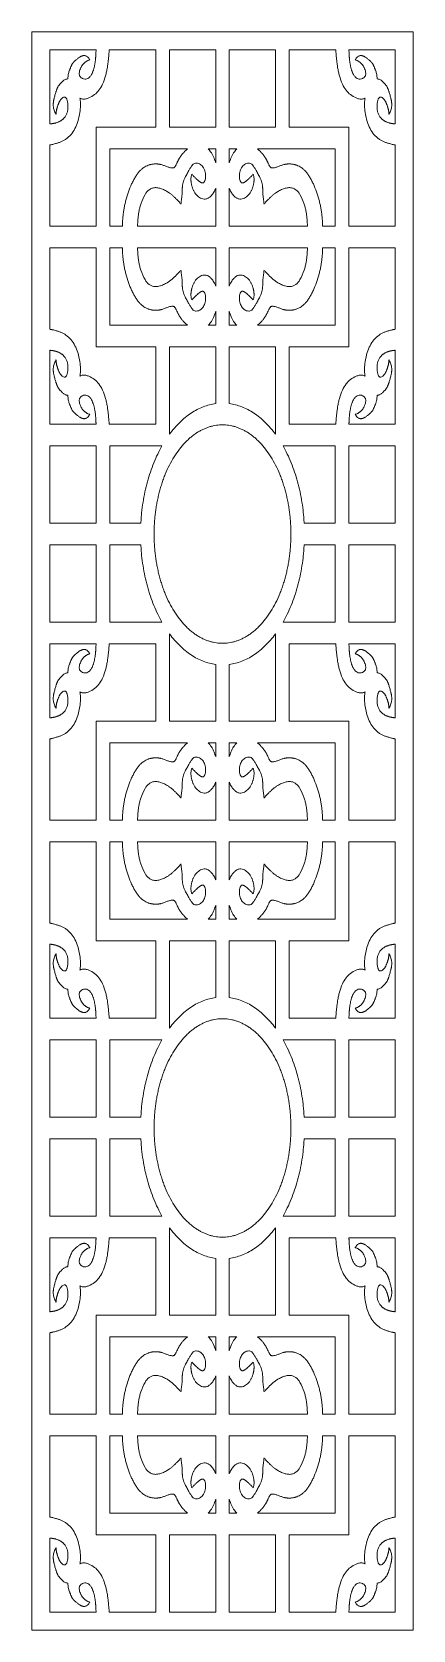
# Model space of a CAD drawing. Header units: centimetres. Extents: x 1.9 to 6.4, y -9.5 to 9.5.
import ezdxf

# ---------------------------------------------------------------- set-up
doc = ezdxf.new("R2010")
doc.units = ezdxf.units.CM
doc.header["$MEASUREMENT"] = 0
doc.layers.add('layer 1', color=7, linetype='Continuous')

msp = doc.modelspace()

# ---------------------------------------------------------------- linework, layer by layer
at = {"layer": 'layer 1', "color": 250, "lineweight": 9}
for points, knots in [([(6.38504, 9.5), (6.38504, 3.16667), (6.38504, -3.16666), (6.38504, -9.5), (6.38504, -9.5), (4.87466, -9.5), (3.36432, -9.5), (1.85394, -9.5), (1.85394, -9.5), (1.85394, -3.16666), (1.85394, 3.16667), (1.85394, 9.5), (1.85394, 9.5), (3.36432, 9.5), (4.87466, 9.5), (6.38504, 9.5)], [0, 0, 0, 0, 0.2, 0.2, 0.2, 0.2, 0.4, 0.4, 0.4, 0.4, 0.6, 0.6, 0.6, 0.6, 1, 1, 1, 1]), ([(6.38504, 9.5), (6.38504, 3.16667), (6.38504, -3.16666), (6.38504, -9.5), (6.38504, -9.5), (4.87466, -9.5), (3.36432, -9.5), (1.85394, -9.5), (1.85394, -9.5), (1.85394, -3.16666), (1.85394, 3.16667), (1.85394, 9.5), (1.85394, 9.5), (3.36432, 9.5), (4.87466, 9.5), (6.38504, 9.5)], [0, 0, 0, 0, 0.2, 0.2, 0.2, 0.2, 0.4, 0.4, 0.4, 0.4, 0.6, 0.6, 0.6, 0.6, 1, 1, 1, 1]), ([(2.2817, 8.94079), (2.28149, 8.9472), (2.28149, 8.95372), (2.28185, 8.96028), (2.28185, 8.96028), (2.28221, 8.96783), (2.28299, 8.97537), (2.28413, 8.98274), (2.28413, 8.98274), (2.28536, 8.99104), (2.28697, 8.99922), (2.28892, 9.00719), (2.28892, 9.00719), (2.29036, 9.01341), (2.29213, 9.01952), (2.29398, 9.02541), (2.29398, 9.02541), (2.29614, 9.03257), (2.29856, 9.03961), (2.30111, 9.04646), (2.30111, 9.04646), (2.30204, 9.04893), (2.303, 9.05142), (2.30399, 9.05392), (2.30399, 9.05392), (2.30512, 9.05693), (2.30635, 9.05993), (2.30761, 9.06291), (2.30761, 9.06291), (2.30779, 9.06354), (2.30812, 9.06426), (2.30842, 9.0649), (2.30842, 9.0649), (2.31007, 9.06893), (2.31171, 9.07287), (2.31339, 9.07693), (2.31339, 9.07693), (2.31636, 9.08417), (2.31941, 9.09142), (2.32241, 9.09867), (2.32241, 9.09867), (2.32396, 9.10228), (2.32555, 9.10582), (2.3272, 9.10925), (2.3272, 9.10925), (2.32834, 9.11172), (2.32956, 9.11421), (2.33091, 9.1165), (2.33091, 9.1165), (2.33247, 9.1193), (2.33403, 9.12197), (2.33576, 9.12456), (2.33576, 9.12456), (2.33753, 9.12726), (2.33945, 9.12985), (2.34134, 9.13235), (2.34134, 9.13235), (2.34238, 9.13367), (2.3434, 9.13493), (2.34442, 9.13617), (2.34442, 9.13617), (2.34568, 9.13752), (2.34682, 9.13887), (2.34804, 9.14023), (2.34804, 9.14023), (2.34924, 9.14155), (2.35041, 9.14281), (2.35167, 9.14404), (2.35167, 9.14404), (2.35311, 9.14561), (2.3546, 9.14705), (2.3561, 9.14862), (2.3561, 9.14862), (2.35754, 9.15006), (2.3591, 9.1515), (2.36062, 9.15295), (2.36062, 9.15295), (2.3623, 9.1546), (2.36404, 9.15616), (2.36575, 9.15773), (2.36575, 9.15773), (2.36754, 9.15938), (2.36931, 9.16104), (2.37117, 9.1626), (2.37117, 9.1626), (2.37302, 9.16425), (2.37494, 9.16591), (2.37683, 9.16756), (2.37683, 9.16756), (2.38108, 9.17117), (2.3853, 9.17472), (2.38959, 9.17803), (2.38959, 9.17803), (2.39375, 9.18133), (2.39788, 9.18455), (2.40211, 9.18756), (2.40211, 9.18756), (2.40687, 9.19099), (2.41166, 9.19429), (2.41645, 9.19751), (2.41645, 9.19751), (2.42068, 9.20019), (2.42487, 9.20277), (2.42909, 9.20518), (2.42909, 9.20518), (2.43143, 9.20641), (2.43379, 9.20765), (2.4361, 9.20891), (2.4361, 9.20891), (2.43823, 9.20993), (2.44029, 9.21095), (2.44248, 9.21189), (2.44248, 9.21189), (2.44467, 9.21294), (2.44694, 9.21387), (2.44928, 9.2148), (2.44928, 9.2148), (2.45123, 9.21552), (2.45323, 9.21625), (2.45524, 9.21688), (2.45524, 9.21688), (2.45734, 9.21751), (2.45937, 9.21802), (2.46144, 9.21844), (2.46144, 9.21844), (2.46342, 9.21883), (2.46536, 9.21916), (2.46734, 9.21946), (2.46734, 9.21946), (2.4692, 9.21967), (2.47108, 9.21979), (2.473, 9.21989), (2.473, 9.21989), (2.4748, 9.21989), (2.47662, 9.21989), (2.47848, 9.21967), (2.47848, 9.21967), (2.48184, 9.21946), (2.48516, 9.21883), (2.48858, 9.2179), (2.48858, 9.2179), (2.49178, 9.21697), (2.49498, 9.21574), (2.49819, 9.21417), (2.49819, 9.21417), (2.50313, 9.21171), (2.50798, 9.20837), (2.51251, 9.20425), (2.51251, 9.20425), (2.51811, 9.19938), (2.52335, 9.19366), (2.52826, 9.18735), (2.52826, 9.18735), (2.53326, 9.18091), (2.53832, 9.17451), (2.54327, 9.16807), (2.54327, 9.16807), (2.5436, 9.16777), (2.54378, 9.16747), (2.54398, 9.16714), (2.54398, 9.16714), (2.54369, 9.16714), (2.54342, 9.16705), (2.54312, 9.16693), (2.54312, 9.16693), (2.53677, 9.16528), (2.53048, 9.16353), (2.52407, 9.16188), (2.52407, 9.16188), (2.52275, 9.16155), (2.5214, 9.16104), (2.52005, 9.16061), (2.52005, 9.16061), (2.5185, 9.16001), (2.51685, 9.15938), (2.51541, 9.15866), (2.51541, 9.15866), (2.51385, 9.15791), (2.51233, 9.15719), (2.51086, 9.15637), (2.51086, 9.15637), (2.50912, 9.15544), (2.50735, 9.15451), (2.50571, 9.15337), (2.50571, 9.15337), (2.504, 9.15234), (2.50235, 9.15129), (2.50071, 9.15015), (2.50071, 9.15015), (2.49882, 9.14892), (2.49693, 9.14756), (2.49504, 9.14612), (2.49504, 9.14612), (2.49322, 9.14489), (2.49142, 9.14341), (2.48962, 9.14206), (2.48962, 9.14206), (2.48756, 9.14041), (2.48549, 9.13875), (2.48342, 9.13701), (2.48342, 9.13701), (2.48115, 9.13514), (2.4789, 9.13316), (2.47662, 9.1312), (2.47662, 9.1312), (2.4748, 9.12955), (2.473, 9.12787), (2.47123, 9.12612), (2.47123, 9.12612), (2.46899, 9.12396), (2.4668, 9.12176), (2.46464, 9.11948), (2.46464, 9.11948), (2.4627, 9.11731), (2.46078, 9.11515), (2.45886, 9.11295), (2.45886, 9.11295), (2.45671, 9.11036), (2.45464, 9.10769), (2.45257, 9.10489), (2.45257, 9.10489), (2.45063, 9.10219), (2.44865, 9.09939), (2.44679, 9.0965), (2.44679, 9.0965), (2.44473, 9.09328), (2.44272, 9.08998), (2.4408, 9.08655), (2.4408, 9.08655), (2.43886, 9.08312), (2.437, 9.07951), (2.43523, 9.07587), (2.43523, 9.07587), (2.43101, 9.06706), (2.42718, 9.05765), (2.424, 9.04782), (2.424, 9.04782), (2.42151, 9.04015), (2.41957, 9.03227), (2.4181, 9.02397), (2.4181, 9.02397), (2.41657, 9.01495), (2.41615, 9.00563), (2.41681, 8.9963), (2.41681, 8.9963), (2.41729, 8.9899), (2.41873, 8.98388), (2.4211, 8.97859), (2.4211, 8.97859), (2.42244, 8.97537), (2.42403, 8.97249), (2.42586, 8.96999), (2.42586, 8.96999), (2.42837, 8.96638), (2.4311, 8.96316), (2.43406, 8.96037), (2.43406, 8.96037), (2.437, 8.95745), (2.44002, 8.95499), (2.4432, 8.95291), (2.4432, 8.95291), (2.447, 8.95032), (2.45093, 8.94813), (2.45488, 8.94638), (2.45488, 8.94638), (2.46342, 8.94254), (2.47207, 8.94028), (2.48091, 8.93956), (2.48091, 8.93956), (2.48941, 8.93893), (2.49798, 8.93986), (2.50634, 8.94245), (2.50634, 8.94245), (2.5149, 8.94491), (2.52305, 8.94939), (2.53084, 8.95559), (2.53084, 8.95559), (2.53889, 8.96202), (2.54632, 8.97011), (2.55303, 8.97973), (2.55303, 8.97973), (2.55659, 8.98482), (2.55998, 8.99032), (2.56309, 8.99612), (2.56309, 8.99612), (2.5666, 9.00262), (2.56989, 9.00938), (2.57295, 9.01651), (2.57295, 9.01651), (2.57447, 9.02015), (2.57597, 9.02388), (2.57744, 9.0277), (2.57744, 9.0277), (2.57897, 9.03176), (2.58041, 9.03579), (2.58187, 9.04003), (2.58187, 9.04003), (2.58331, 9.0443), (2.58466, 9.04854), (2.58601, 9.05287), (2.58601, 9.05287), (2.58744, 9.05753), (2.58876, 9.06231), (2.59002, 9.06706), (2.59002, 9.06706), (2.59137, 9.07193), (2.5926, 9.07693), (2.59379, 9.08189), (2.59379, 9.08189), (2.59502, 9.08718), (2.59619, 9.09244), (2.59736, 9.09782), (2.59736, 9.09782), (2.59847, 9.10345), (2.59957, 9.10904), (2.60053, 9.1146), (2.60053, 9.1146), (2.60167, 9.12062), (2.60272, 9.12675), (2.60362, 9.13286), (2.60362, 9.13286), (2.60455, 9.13917), (2.6055, 9.14561), (2.60631, 9.15192), (2.60631, 9.15192), (2.60724, 9.15887), (2.60808, 9.16591), (2.60886, 9.17285), (2.60886, 9.17285), (2.60922, 9.17646), (2.60961, 9.18001), (2.60994, 9.18362), (2.60994, 9.18362), (2.61033, 9.18735), (2.61066, 9.19117), (2.61102, 9.19493), (2.61102, 9.19493), (2.61137, 9.19874), (2.61167, 9.20256), (2.61197, 9.20641), (2.61197, 9.20641), (2.6123, 9.21044), (2.6126, 9.21438), (2.61293, 9.21844), (2.61293, 9.21844), (2.61317, 9.22256), (2.61344, 9.22662), (2.61371, 9.23077), (2.61371, 9.23077), (2.61395, 9.23501), (2.61422, 9.23925), (2.61443, 9.24361), (2.61443, 9.24361), (2.61467, 9.24794), (2.61488, 9.2523), (2.61509, 9.25666), (2.61509, 9.25666), (2.6153, 9.2612), (2.61551, 9.26577), (2.6156, 9.27032), (2.6156, 9.27032), (2.61581, 9.27501), (2.61596, 9.27955), (2.61611, 9.28421), (2.61611, 9.28421), (2.61611, 9.28484), (2.61611, 9.28535), (2.61611, 9.28598), (2.61611, 9.28598), (2.43317, 9.28598), (2.25013, 9.28598), (2.06719, 9.28598), (2.06719, 9.28598), (2.06719, 8.99291), (2.06719, 8.69971), (2.06719, 8.40663), (2.06719, 8.40663), (2.06986, 8.40684), (2.07264, 8.40714), (2.07537, 8.40735), (2.07537, 8.40735), (2.07821, 8.40765), (2.08112, 8.40798), (2.08399, 8.40828), (2.08399, 8.40828), (2.08669, 8.40859), (2.08942, 8.40892), (2.09214, 8.40931), (2.09214, 8.40931), (2.09484, 8.40964), (2.0975, 8.41003), (2.1002, 8.41045), (2.1002, 8.41045), (2.10271, 8.41087), (2.10526, 8.41129), (2.10784, 8.41171), (2.10784, 8.41171), (2.11035, 8.41222), (2.1129, 8.41274), (2.11535, 8.41316), (2.11535, 8.41316), (2.11778, 8.41367), (2.12021, 8.41418), (2.1226, 8.41472), (2.1226, 8.41472), (2.12497, 8.41523), (2.12733, 8.41583), (2.12967, 8.41646), (2.12967, 8.41646), (2.13189, 8.41698), (2.13413, 8.41761), (2.13641, 8.41824), (2.13641, 8.41824), (2.14075, 8.41947), (2.14512, 8.4207), (2.14953, 8.42218), (2.14953, 8.42218), (2.15348, 8.4235), (2.15746, 8.42497), (2.16145, 8.42651), (2.16145, 8.42651), (2.16525, 8.42807), (2.16909, 8.42973), (2.17283, 8.43138), (2.17283, 8.43138), (2.17633, 8.43303), (2.17987, 8.43481), (2.18337, 8.43667), (2.18337, 8.43667), (2.18667, 8.43842), (2.19008, 8.44028), (2.19332, 8.44227), (2.19332, 8.44227), (2.19646, 8.44413), (2.19958, 8.44621), (2.20266, 8.44828), (2.20266, 8.44828), (2.20566, 8.45035), (2.20853, 8.45243), (2.21153, 8.45469), (2.21153, 8.45469), (2.21422, 8.45676), (2.21689, 8.45896), (2.21958, 8.46133), (2.21958, 8.46133), (2.22216, 8.4635), (2.22474, 8.46587), (2.22731, 8.46837), (2.22731, 8.46837), (2.22971, 8.47065), (2.23195, 8.47303), (2.23429, 8.47552), (2.23429, 8.47552), (2.23872, 8.4804), (2.24301, 8.48566), (2.24702, 8.49128), (2.24702, 8.49128), (2.2507, 8.49633), (2.25415, 8.50163), (2.25735, 8.50731), (2.25735, 8.50731), (2.26334, 8.51811), (2.26837, 8.53001), (2.27242, 8.54285), (2.27242, 8.54285), (2.27634, 8.55518), (2.27907, 8.56833), (2.28065, 8.58192), (2.28065, 8.58192), (2.28227, 8.59527), (2.28284, 8.60895), (2.28242, 8.62251), (2.28242, 8.62251), (2.282, 8.63662), (2.28056, 8.6506), (2.2782, 8.66416), (2.2782, 8.66416), (2.27706, 8.67048), (2.27571, 8.6767), (2.27412, 8.68281), (2.27412, 8.68281), (2.27278, 8.68789), (2.27122, 8.69276), (2.26942, 8.69742), (2.26942, 8.69742), (2.26769, 8.70208), (2.26571, 8.70644), (2.26343, 8.71047), (2.26343, 8.71047), (2.26178, 8.71339), (2.26002, 8.71598), (2.25807, 8.71814), (2.25807, 8.71814), (2.25472, 8.72187), (2.25094, 8.72416), (2.24693, 8.72488), (2.24693, 8.72488), (2.24109, 8.72602), (2.23528, 8.7253), (2.22959, 8.72292), (2.22959, 8.72292), (2.22444, 8.72064), (2.21946, 8.71754), (2.21473, 8.71348), (2.21473, 8.71348), (2.20853, 8.70831), (2.20266, 8.70229), (2.19709, 8.69547), (2.19709, 8.69547), (2.19481, 8.69267), (2.1926, 8.68966), (2.19044, 8.68666), (2.19044, 8.68666), (2.18831, 8.68356), (2.18622, 8.68034), (2.18418, 8.677), (2.18418, 8.677), (2.18232, 8.67412), (2.18068, 8.67102), (2.17897, 8.6678), (2.17897, 8.6678), (2.17723, 8.66458), (2.17553, 8.66116), (2.17391, 8.65776), (2.17391, 8.65776), (2.17253, 8.65475), (2.17115, 8.65162), (2.16983, 8.64853), (2.16983, 8.64853), (2.1684, 8.64513), (2.16696, 8.64158), (2.16561, 8.63806), (2.16561, 8.63806), (2.16459, 8.63517), (2.16354, 8.63226), (2.16253, 8.62937), (2.16253, 8.62937), (2.16127, 8.62573), (2.16004, 8.62212), (2.15881, 8.61848), (2.15881, 8.61848), (2.15776, 8.61527), (2.15675, 8.61196), (2.1557, 8.60865), (2.1557, 8.60865), (2.15477, 8.60573), (2.15396, 8.60294), (2.15312, 8.60005), (2.15312, 8.60005), (2.15219, 8.59704), (2.15138, 8.59404), (2.15061, 8.59094), (2.15061, 8.59094), (2.14989, 8.58832), (2.14923, 8.58565), (2.1486, 8.58294), (2.1486, 8.58294), (2.14791, 8.58026), (2.14731, 8.57747), (2.14674, 8.57476), (2.14674, 8.57476), (2.1462, 8.57239), (2.14569, 8.56989), (2.1453, 8.56751), (2.1453, 8.56751), (2.14489, 8.56502), (2.14447, 8.56255), (2.14405, 8.56006), (2.14405, 8.56006), (2.14375, 8.55789), (2.14354, 8.5557), (2.14327, 8.55353), (2.14327, 8.55353), (2.14219, 8.54349), (2.14117, 8.53332), (2.14012, 8.52319), (2.14012, 8.52319), (2.14003, 8.52277), (2.14003, 8.52226), (2.13991, 8.52171), (2.13991, 8.52171), (2.13976, 8.52214), (2.13955, 8.52256), (2.1394, 8.52286), (2.1394, 8.52286), (2.13539, 8.53083), (2.13135, 8.53892), (2.12733, 8.54691), (2.12733, 8.54691), (2.12335, 8.55476), (2.11979, 8.56315), (2.1167, 8.57196), (2.1167, 8.57196), (2.11413, 8.57933), (2.11206, 8.587), (2.11053, 8.59506), (2.11053, 8.59506), (2.10954, 8.60005), (2.10876, 8.60513), (2.1082, 8.61031), (2.1082, 8.61031), (2.10763, 8.61569), (2.10721, 8.62107), (2.10706, 8.62657), (2.10706, 8.62657), (2.107, 8.62946), (2.10697, 8.63235), (2.107, 8.63526), (2.107, 8.63526), (2.107, 8.63827), (2.10712, 8.64128), (2.10721, 8.64429), (2.10721, 8.64429), (2.10742, 8.64738), (2.10763, 8.6506), (2.10784, 8.6537), (2.10784, 8.6537), (2.10814, 8.65692), (2.10846, 8.66022), (2.10885, 8.66356), (2.10885, 8.66356), (2.10927, 8.66678), (2.10969, 8.66997), (2.11014, 8.67318), (2.11014, 8.67318), (2.11071, 8.67682), (2.11128, 8.68043), (2.11197, 8.68407), (2.11197, 8.68407), (2.11254, 8.68738), (2.1132, 8.69081), (2.11383, 8.69411), (2.11383, 8.69411), (2.11457, 8.69784), (2.11535, 8.70157), (2.11619, 8.7053), (2.11619, 8.7053), (2.11769, 8.71204), (2.11928, 8.71877), (2.12098, 8.72551), (2.12098, 8.72551), (2.12299, 8.73318), (2.12506, 8.74085), (2.12718, 8.74839), (2.12718, 8.74839), (2.12907, 8.75513), (2.13111, 8.76187), (2.13311, 8.76851), (2.13311, 8.76851), (2.13527, 8.77534), (2.13746, 8.78207), (2.1397, 8.78881), (2.1397, 8.78881), (2.14075, 8.79182), (2.14177, 8.79491), (2.14282, 8.79792), (2.14282, 8.79792), (2.14384, 8.80081), (2.14483, 8.80373), (2.14584, 8.80652), (2.14584, 8.80652), (2.14683, 8.80932), (2.14788, 8.81199), (2.14884, 8.8147), (2.14884, 8.8147), (2.14971, 8.8172), (2.15064, 8.81957), (2.15159, 8.82195), (2.15159, 8.82195), (2.15252, 8.82432), (2.15345, 8.82673), (2.15441, 8.82902), (2.15441, 8.82902), (2.15519, 8.83097), (2.15603, 8.83283), (2.15684, 8.83482), (2.15684, 8.83482), (2.15767, 8.83677), (2.15851, 8.83864), (2.15941, 8.8405), (2.15941, 8.8405), (2.16016, 8.84216), (2.16097, 8.84381), (2.16175, 8.84546), (2.16175, 8.84546), (2.16331, 8.84856), (2.16489, 8.8516), (2.16666, 8.85449), (2.16666, 8.85449), (2.16825, 8.85719), (2.16995, 8.85978), (2.17172, 8.86215), (2.17172, 8.86215), (2.17316, 8.86423), (2.17469, 8.8663), (2.17624, 8.86817), (2.17624, 8.86817), (2.17834, 8.87075), (2.18053, 8.87325), (2.18274, 8.87563), (2.18274, 8.87563), (2.1873, 8.8805), (2.19194, 8.88537), (2.19646, 8.89021), (2.19646, 8.89021), (2.19895, 8.89283), (2.20143, 8.89541), (2.20389, 8.89809), (2.20389, 8.89809), (2.20431, 8.89851), (2.20482, 8.89893), (2.20524, 8.89944), (2.20524, 8.89944), (2.20709, 8.90143), (2.20895, 8.90329), (2.21087, 8.90513), (2.21087, 8.90513), (2.2124, 8.90669), (2.21395, 8.90825), (2.21557, 8.9097), (2.21557, 8.9097), (2.21979, 8.91385), (2.22423, 8.91767), (2.22866, 8.92121), (2.22866, 8.92121), (2.23237, 8.92419), (2.23624, 8.9269), (2.2401, 8.92927), (2.2401, 8.92927), (2.24513, 8.9324), (2.25022, 8.93487), (2.25538, 8.93694), (2.25538, 8.93694), (2.26002, 8.93872), (2.26478, 8.93986), (2.26951, 8.94058), (2.26951, 8.94058), (2.27356, 8.94109), (2.27769, 8.94109), (2.2817, 8.94079)], [0, 0, 0, 0, 0.00537634, 0.00537634, 0.00537634, 0.00537634, 0.01075269, 0.01075269, 0.01075269, 0.01075269, 0.01612903, 0.01612903, 0.01612903, 0.01612903, 0.02150538, 0.02150538, 0.02150538, 0.02150538, 0.02688172, 0.02688172, 0.02688172, 0.02688172, 0.03225806, 0.03225806, 0.03225806, 0.03225806, 0.03763441, 0.03763441, 0.03763441, 0.03763441, 0.04301075, 0.04301075, 0.04301075, 0.04301075, 0.0483871, 0.0483871, 0.0483871, 0.0483871, 0.05376344, 0.05376344, 0.05376344, 0.05376344, 0.05913978, 0.05913978, 0.05913978, 0.05913978, 0.06451613, 0.06451613, 0.06451613, 0.06451613, 0.06989247, 0.06989247, 0.06989247, 0.06989247, 0.07526882, 0.07526882, 0.07526882, 0.07526882, 0.08064516, 0.08064516, 0.08064516, 0.08064516, 0.08602151, 0.08602151, 0.08602151, 0.08602151, 0.09139785, 0.09139785, 0.09139785, 0.09139785, 0.09677419, 0.09677419, 0.09677419, 0.09677419, 0.10215054, 0.10215054, 0.10215054, 0.10215054, 0.10752688, 0.10752688, 0.10752688, 0.10752688, 0.11290323, 0.11290323, 0.11290323, 0.11290323, 0.11827957, 0.11827957, 0.11827957, 0.11827957, 0.12365591, 0.12365591, 0.12365591, 0.12365591, 0.12903226, 0.12903226, 0.12903226, 0.12903226, 0.1344086, 0.1344086, 0.1344086, 0.1344086, 0.13978495, 0.13978495, 0.13978495, 0.13978495, 0.14516129, 0.14516129, 0.14516129, 0.14516129, 0.15053763, 0.15053763, 0.15053763, 0.15053763, 0.15591398, 0.15591398, 0.15591398, 0.15591398, 0.16129032, 0.16129032, 0.16129032, 0.16129032, 0.16666667, 0.16666667, 0.16666667, 0.16666667, 0.17204301, 0.17204301, 0.17204301, 0.17204301, 0.17741935, 0.17741935, 0.17741935, 0.17741935, 0.1827957, 0.1827957, 0.1827957, 0.1827957, 0.18817204, 0.18817204, 0.18817204, 0.18817204, 0.19354839, 0.19354839, 0.19354839, 0.19354839, 0.19892473, 0.19892473, 0.19892473, 0.19892473, 0.20430108, 0.20430108, 0.20430108, 0.20430108, 0.20967742, 0.20967742, 0.20967742, 0.20967742, 0.21505376, 0.21505376, 0.21505376, 0.21505376, 0.22043011, 0.22043011, 0.22043011, 0.22043011, 0.22580645, 0.22580645, 0.22580645, 0.22580645, 0.2311828, 0.2311828, 0.2311828, 0.2311828, 0.23655914, 0.23655914, 0.23655914, 0.23655914, 0.24193548, 0.24193548, 0.24193548, 0.24193548, 0.24731183, 0.24731183, 0.24731183, 0.24731183, 0.25268817, 0.25268817, 0.25268817, 0.25268817, 0.25806452, 0.25806452, 0.25806452, 0.25806452, 0.26344086, 0.26344086, 0.26344086, 0.26344086, 0.2688172, 0.2688172, 0.2688172, 0.2688172, 0.27419355, 0.27419355, 0.27419355, 0.27419355, 0.27956989, 0.27956989, 0.27956989, 0.27956989, 0.28494624, 0.28494624, 0.28494624, 0.28494624, 0.29032258, 0.29032258, 0.29032258, 0.29032258, 0.29569892, 0.29569892, 0.29569892, 0.29569892, 0.30107527, 0.30107527, 0.30107527, 0.30107527, 0.30645161, 0.30645161, 0.30645161, 0.30645161, 0.31182796, 0.31182796, 0.31182796, 0.31182796, 0.3172043, 0.3172043, 0.3172043, 0.3172043, 0.32258065, 0.32258065, 0.32258065, 0.32258065, 0.32795699, 0.32795699, 0.32795699, 0.32795699, 0.33333333, 0.33333333, 0.33333333, 0.33333333, 0.33870968, 0.33870968, 0.33870968, 0.33870968, 0.34408602, 0.34408602, 0.34408602, 0.34408602, 0.34946237, 0.34946237, 0.34946237, 0.34946237, 0.35483871, 0.35483871, 0.35483871, 0.35483871, 0.36021505, 0.36021505, 0.36021505, 0.36021505, 0.3655914, 0.3655914, 0.3655914, 0.3655914, 0.37096774, 0.37096774, 0.37096774, 0.37096774, 0.37634409, 0.37634409, 0.37634409, 0.37634409, 0.38172043, 0.38172043, 0.38172043, 0.38172043, 0.38709677, 0.38709677, 0.38709677, 0.38709677, 0.39247312, 0.39247312, 0.39247312, 0.39247312, 0.39784946, 0.39784946, 0.39784946, 0.39784946, 0.40322581, 0.40322581, 0.40322581, 0.40322581, 0.40860215, 0.40860215, 0.40860215, 0.40860215, 0.41397849, 0.41397849, 0.41397849, 0.41397849, 0.41935484, 0.41935484, 0.41935484, 0.41935484, 0.42473118, 0.42473118, 0.42473118, 0.42473118, 0.43010753, 0.43010753, 0.43010753, 0.43010753, 0.43548387, 0.43548387, 0.43548387, 0.43548387, 0.44086022, 0.44086022, 0.44086022, 0.44086022, 0.44623656, 0.44623656, 0.44623656, 0.44623656, 0.4516129, 0.4516129, 0.4516129, 0.4516129, 0.45698925, 0.45698925, 0.45698925, 0.45698925, 0.46236559, 0.46236559, 0.46236559, 0.46236559, 0.46774194, 0.46774194, 0.46774194, 0.46774194, 0.47311828, 0.47311828, 0.47311828, 0.47311828, 0.47849462, 0.47849462, 0.47849462, 0.47849462, 0.48387097, 0.48387097, 0.48387097, 0.48387097, 0.48924731, 0.48924731, 0.48924731, 0.48924731, 0.49462366, 0.49462366, 0.49462366, 0.49462366, 0.5, 0.5, 0.5, 0.5, 0.50537634, 0.50537634, 0.50537634, 0.50537634, 0.51075269, 0.51075269, 0.51075269, 0.51075269, 0.51612903, 0.51612903, 0.51612903, 0.51612903, 0.52150538, 0.52150538, 0.52150538, 0.52150538, 0.52688172, 0.52688172, 0.52688172, 0.52688172, 0.53225806, 0.53225806, 0.53225806, 0.53225806, 0.53763441, 0.53763441, 0.53763441, 0.53763441, 0.54301075, 0.54301075, 0.54301075, 0.54301075, 0.5483871, 0.5483871, 0.5483871, 0.5483871, 0.55376344, 0.55376344, 0.55376344, 0.55376344, 0.55913978, 0.55913978, 0.55913978, 0.55913978, 0.56451613, 0.56451613, 0.56451613, 0.56451613, 0.56989247, 0.56989247, 0.56989247, 0.56989247, 0.57526882, 0.57526882, 0.57526882, 0.57526882, 0.58064516, 0.58064516, 0.58064516, 0.58064516, 0.58602151, 0.58602151, 0.58602151, 0.58602151, 0.59139785, 0.59139785, 0.59139785, 0.59139785, 0.59677419, 0.59677419, 0.59677419, 0.59677419, 0.60215054, 0.60215054, 0.60215054, 0.60215054, 0.60752688, 0.60752688, 0.60752688, 0.60752688, 0.61290323, 0.61290323, 0.61290323, 0.61290323, 0.61827957, 0.61827957, 0.61827957, 0.61827957, 0.62365591, 0.62365591, 0.62365591, 0.62365591, 0.62903226, 0.62903226, 0.62903226, 0.62903226, 0.6344086, 0.6344086, 0.6344086, 0.6344086, 0.63978495, 0.63978495, 0.63978495, 0.63978495, 0.64516129, 0.64516129, 0.64516129, 0.64516129, 0.65053763, 0.65053763, 0.65053763, 0.65053763, 0.65591398, 0.65591398, 0.65591398, 0.65591398, 0.66129032, 0.66129032, 0.66129032, 0.66129032, 0.66666667, 0.66666667, 0.66666667, 0.66666667, 0.67204301, 0.67204301, 0.67204301, 0.67204301, 0.67741935, 0.67741935, 0.67741935, 0.67741935, 0.6827957, 0.6827957, 0.6827957, 0.6827957, 0.68817204, 0.68817204, 0.68817204, 0.68817204, 0.69354839, 0.69354839, 0.69354839, 0.69354839, 0.69892473, 0.69892473, 0.69892473, 0.69892473, 0.70430108, 0.70430108, 0.70430108, 0.70430108, 0.70967742, 0.70967742, 0.70967742, 0.70967742, 0.71505376, 0.71505376, 0.71505376, 0.71505376, 0.72043011, 0.72043011, 0.72043011, 0.72043011, 0.72580645, 0.72580645, 0.72580645, 0.72580645, 0.7311828, 0.7311828, 0.7311828, 0.7311828, 0.73655914, 0.73655914, 0.73655914, 0.73655914, 0.74193548, 0.74193548, 0.74193548, 0.74193548, 0.74731183, 0.74731183, 0.74731183, 0.74731183, 0.75268817, 0.75268817, 0.75268817, 0.75268817, 0.75806452, 0.75806452, 0.75806452, 0.75806452, 0.76344086, 0.76344086, 0.76344086, 0.76344086, 0.7688172, 0.7688172, 0.7688172, 0.7688172, 0.77419355, 0.77419355, 0.77419355, 0.77419355, 0.77956989, 0.77956989, 0.77956989, 0.77956989, 0.78494624, 0.78494624, 0.78494624, 0.78494624, 0.79032258, 0.79032258, 0.79032258, 0.79032258, 0.79569892, 0.79569892, 0.79569892, 0.79569892, 0.80107527, 0.80107527, 0.80107527, 0.80107527, 0.80645161, 0.80645161, 0.80645161, 0.80645161, 0.81182796, 0.81182796, 0.81182796, 0.81182796, 0.8172043, 0.8172043, 0.8172043, 0.8172043, 0.82258065, 0.82258065, 0.82258065, 0.82258065, 0.82795699, 0.82795699, 0.82795699, 0.82795699, 0.83333333, 0.83333333, 0.83333333, 0.83333333, 0.83870968, 0.83870968, 0.83870968, 0.83870968, 0.84408602, 0.84408602, 0.84408602, 0.84408602, 0.84946237, 0.84946237, 0.84946237, 0.84946237, 0.85483871, 0.85483871, 0.85483871, 0.85483871, 0.86021505, 0.86021505, 0.86021505, 0.86021505, 0.8655914, 0.8655914, 0.8655914, 0.8655914, 0.87096774, 0.87096774, 0.87096774, 0.87096774, 0.87634409, 0.87634409, 0.87634409, 0.87634409, 0.88172043, 0.88172043, 0.88172043, 0.88172043, 0.88709677, 0.88709677, 0.88709677, 0.88709677, 0.89247312, 0.89247312, 0.89247312, 0.89247312, 0.89784946, 0.89784946, 0.89784946, 0.89784946, 0.90322581, 0.90322581, 0.90322581, 0.90322581, 0.90860215, 0.90860215, 0.90860215, 0.90860215, 0.91397849, 0.91397849, 0.91397849, 0.91397849, 0.91935484, 0.91935484, 0.91935484, 0.91935484, 0.92473118, 0.92473118, 0.92473118, 0.92473118, 0.93010753, 0.93010753, 0.93010753, 0.93010753, 0.93548387, 0.93548387, 0.93548387, 0.93548387, 0.94086022, 0.94086022, 0.94086022, 0.94086022, 0.94623656, 0.94623656, 0.94623656, 0.94623656, 0.9516129, 0.9516129, 0.9516129, 0.9516129, 0.95698925, 0.95698925, 0.95698925, 0.95698925, 0.96236559, 0.96236559, 0.96236559, 0.96236559, 0.96774194, 0.96774194, 0.96774194, 0.96774194, 0.97311828, 0.97311828, 0.97311828, 0.97311828, 0.97849462, 0.97849462, 0.97849462, 0.97849462, 0.98387097, 0.98387097, 0.98387097, 0.98387097, 0.98924731, 0.98924731, 0.98924731, 0.98924731, 1, 1, 1, 1]), ([(3.32799, 9.28598), (3.14289, 9.28598), (2.95776, 9.28598), (2.77266, 9.28598), (2.77266, 9.28598), (2.77245, 9.28264), (2.77224, 9.27934), (2.77197, 9.27612), (2.77197, 9.27612), (2.77152, 9.2698), (2.7711, 9.26349), (2.7706, 9.25717), (2.7706, 9.25717), (2.77006, 9.25074), (2.76955, 9.24421), (2.76895, 9.23769), (2.76895, 9.23769), (2.76838, 9.23095), (2.76775, 9.22413), (2.76712, 9.2173), (2.76712, 9.2173), (2.76562, 9.20298), (2.76419, 9.1887), (2.76275, 9.17439), (2.76275, 9.17439), (2.76182, 9.166), (2.76089, 9.15752), (2.75987, 9.14901), (2.75987, 9.14901), (2.75903, 9.14197), (2.75814, 9.13481), (2.75724, 9.12778), (2.75724, 9.12778), (2.75613, 9.11918), (2.7549, 9.11048), (2.75367, 9.10188), (2.75367, 9.10188), (2.75259, 9.09422), (2.7514, 9.08643), (2.75017, 9.07879), (2.75017, 9.07879), (2.7472, 9.06033), (2.74385, 9.0421), (2.7401, 9.02406), (2.7401, 9.02406), (2.7369, 9.00875), (2.73334, 8.99363), (2.72932, 8.9788), (2.72932, 8.9788), (2.71992, 8.9438), (2.70806, 8.91063), (2.69392, 8.87978), (2.69392, 8.87978), (2.68149, 8.85262), (2.6669, 8.82826), (2.65049, 8.80703), (2.65049, 8.80703), (2.6345, 8.78643), (2.61716, 8.76902), (2.59865, 8.75483), (2.59865, 8.75483), (2.57648, 8.73805), (2.55348, 8.72467), (2.52976, 8.71495), (2.52976, 8.71495), (2.5182, 8.71017), (2.50649, 8.70653), (2.49469, 8.70407), (2.49469, 8.70407), (2.48549, 8.7022), (2.47627, 8.70145), (2.46701, 8.70187), (2.46701, 8.70187), (2.4615, 8.7022), (2.45599, 8.70293), (2.45051, 8.70416), (2.45051, 8.70416), (2.44506, 8.7053), (2.43963, 8.70696), (2.4343, 8.70903), (2.4343, 8.70903), (2.4308, 8.71038), (2.42729, 8.71192), (2.42388, 8.7136), (2.42388, 8.7136), (2.42496, 8.7081), (2.42595, 8.70262), (2.42679, 8.697), (2.42679, 8.697), (2.42807, 8.68852), (2.42909, 8.6798), (2.42987, 8.67111), (2.42987, 8.67111), (2.43059, 8.66242), (2.43101, 8.65361), (2.43122, 8.64471), (2.43122, 8.64471), (2.43152, 8.62997), (2.4311, 8.61527), (2.42987, 8.60065), (2.42987, 8.60065), (2.42831, 8.58171), (2.42607, 8.56297), (2.4231, 8.54451), (2.4231, 8.54451), (2.41696, 8.50659), (2.40861, 8.46981), (2.39809, 8.43448), (2.39809, 8.43448), (2.38923, 8.40498), (2.37826, 8.37719), (2.36539, 8.35172), (2.36539, 8.35172), (2.35218, 8.3255), (2.3369, 8.30219), (2.31989, 8.28232), (2.31989, 8.28232), (2.30057, 8.25973), (2.27985, 8.24076), (2.25786, 8.22575), (2.25786, 8.22575), (2.24858, 8.21944), (2.23914, 8.21363), (2.22959, 8.20855), (2.22959, 8.20855), (2.21824, 8.20254), (2.20685, 8.19715), (2.19532, 8.19249), (2.19532, 8.19249), (2.19047, 8.19051), (2.18565, 8.18864), (2.1808, 8.18678), (2.1808, 8.18678), (2.17541, 8.18482), (2.17004, 8.18296), (2.16465, 8.18118), (2.16465, 8.18118), (2.16019, 8.17974), (2.15576, 8.1783), (2.15126, 8.17694), (2.15126, 8.17694), (2.14602, 8.17538), (2.14075, 8.17385), (2.13548, 8.17237), (2.13548, 8.17237), (2.12656, 8.17012), (2.11763, 8.16774), (2.10867, 8.16546), (2.10867, 8.16546), (2.10436, 8.1644), (2.10008, 8.16338), (2.09577, 8.16245), (2.09577, 8.16245), (2.09172, 8.16152), (2.08765, 8.16068), (2.08358, 8.15983), (2.08358, 8.15983), (2.07968, 8.15902), (2.07573, 8.1583), (2.07177, 8.15758), (2.07177, 8.15758), (2.07022, 8.15737), (2.06872, 8.15707), (2.06719, 8.15686), (2.06719, 8.15686), (2.06719, 7.83446), (2.06719, 7.51203), (2.06719, 7.18964), (2.06719, 7.18964), (2.25043, 7.18964), (2.43367, 7.18964), (2.61701, 7.18964), (2.61701, 7.18964), (2.61701, 7.50097), (2.61701, 7.81227), (2.61701, 8.1236), (2.61701, 8.1236), (2.61701, 8.18491), (2.61701, 8.24626), (2.61701, 8.3077), (2.61701, 8.3077), (2.61701, 8.32249), (2.61701, 8.33723), (2.61701, 8.35202), (2.61701, 8.35202), (2.61701, 8.35668), (2.61701, 8.36125), (2.61701, 8.36582), (2.61701, 8.36582), (2.61701, 8.366), (2.61701, 8.36634), (2.61701, 8.36655), (2.61701, 8.36655), (2.61716, 8.36655), (2.61725, 8.36655), (2.6174, 8.36655), (2.6174, 8.36655), (2.62024, 8.36655), (2.62315, 8.36655), (2.62602, 8.36655), (2.62602, 8.36655), (2.86006, 8.36655), (3.09398, 8.36655), (3.32799, 8.36655), (3.32799, 8.36655), (3.32799, 8.67297), (3.32799, 8.97943), (3.32799, 9.28598)], [0, 0, 0, 0, 0.01886792, 0.01886792, 0.01886792, 0.01886792, 0.03773585, 0.03773585, 0.03773585, 0.03773585, 0.05660377, 0.05660377, 0.05660377, 0.05660377, 0.0754717, 0.0754717, 0.0754717, 0.0754717, 0.09433962, 0.09433962, 0.09433962, 0.09433962, 0.11320755, 0.11320755, 0.11320755, 0.11320755, 0.13207547, 0.13207547, 0.13207547, 0.13207547, 0.1509434, 0.1509434, 0.1509434, 0.1509434, 0.16981132, 0.16981132, 0.16981132, 0.16981132, 0.18867925, 0.18867925, 0.18867925, 0.18867925, 0.20754717, 0.20754717, 0.20754717, 0.20754717, 0.22641509, 0.22641509, 0.22641509, 0.22641509, 0.24528302, 0.24528302, 0.24528302, 0.24528302, 0.26415094, 0.26415094, 0.26415094, 0.26415094, 0.28301887, 0.28301887, 0.28301887, 0.28301887, 0.30188679, 0.30188679, 0.30188679, 0.30188679, 0.32075472, 0.32075472, 0.32075472, 0.32075472, 0.33962264, 0.33962264, 0.33962264, 0.33962264, 0.35849057, 0.35849057, 0.35849057, 0.35849057, 0.37735849, 0.37735849, 0.37735849, 0.37735849, 0.39622642, 0.39622642, 0.39622642, 0.39622642, 0.41509434, 0.41509434, 0.41509434, 0.41509434, 0.43396226, 0.43396226, 0.43396226, 0.43396226, 0.45283019, 0.45283019, 0.45283019, 0.45283019, 0.47169811, 0.47169811, 0.47169811, 0.47169811, 0.49056604, 0.49056604, 0.49056604, 0.49056604, 0.50943396, 0.50943396, 0.50943396, 0.50943396, 0.52830189, 0.52830189, 0.52830189, 0.52830189, 0.54716981, 0.54716981, 0.54716981, 0.54716981, 0.56603774, 0.56603774, 0.56603774, 0.56603774, 0.58490566, 0.58490566, 0.58490566, 0.58490566, 0.60377358, 0.60377358, 0.60377358, 0.60377358, 0.62264151, 0.62264151, 0.62264151, 0.62264151, 0.64150943, 0.64150943, 0.64150943, 0.64150943, 0.66037736, 0.66037736, 0.66037736, 0.66037736, 0.67924528, 0.67924528, 0.67924528, 0.67924528, 0.69811321, 0.69811321, 0.69811321, 0.69811321, 0.71698113, 0.71698113, 0.71698113, 0.71698113, 0.73584906, 0.73584906, 0.73584906, 0.73584906, 0.75471698, 0.75471698, 0.75471698, 0.75471698, 0.77358491, 0.77358491, 0.77358491, 0.77358491, 0.79245283, 0.79245283, 0.79245283, 0.79245283, 0.81132075, 0.81132075, 0.81132075, 0.81132075, 0.83018868, 0.83018868, 0.83018868, 0.83018868, 0.8490566, 0.8490566, 0.8490566, 0.8490566, 0.86792453, 0.86792453, 0.86792453, 0.86792453, 0.88679245, 0.88679245, 0.88679245, 0.88679245, 0.90566038, 0.90566038, 0.90566038, 0.90566038, 0.9245283, 0.9245283, 0.9245283, 0.9245283, 0.94339623, 0.94339623, 0.94339623, 0.94339623, 0.96226415, 0.96226415, 0.96226415, 0.96226415, 1, 1, 1, 1]), ([(2.2817, 8.94079), (2.28149, 8.9472), (2.28149, 8.95372), (2.28185, 8.96028), (2.28185, 8.96028), (2.28221, 8.96783), (2.28299, 8.97537), (2.28413, 8.98274), (2.28413, 8.98274), (2.28536, 8.99104), (2.28697, 8.99922), (2.28892, 9.00719), (2.28892, 9.00719), (2.29036, 9.01341), (2.29213, 9.01952), (2.29398, 9.02541), (2.29398, 9.02541), (2.29614, 9.03257), (2.29856, 9.03961), (2.30111, 9.04646), (2.30111, 9.04646), (2.30204, 9.04893), (2.303, 9.05142), (2.30399, 9.05392), (2.30399, 9.05392), (2.30512, 9.05693), (2.30635, 9.05993), (2.30761, 9.06291), (2.30761, 9.06291), (2.30779, 9.06354), (2.30812, 9.06426), (2.30842, 9.0649), (2.30842, 9.0649), (2.31007, 9.06893), (2.31171, 9.07287), (2.31339, 9.07693), (2.31339, 9.07693), (2.31636, 9.08417), (2.31941, 9.09142), (2.32241, 9.09867), (2.32241, 9.09867), (2.32396, 9.10228), (2.32555, 9.10582), (2.3272, 9.10925), (2.3272, 9.10925), (2.32834, 9.11172), (2.32956, 9.11421), (2.33091, 9.1165), (2.33091, 9.1165), (2.33247, 9.1193), (2.33403, 9.12197), (2.33576, 9.12456), (2.33576, 9.12456), (2.33753, 9.12726), (2.33945, 9.12985), (2.34134, 9.13235), (2.34134, 9.13235), (2.34238, 9.13367), (2.3434, 9.13493), (2.34442, 9.13617), (2.34442, 9.13617), (2.34568, 9.13752), (2.34682, 9.13887), (2.34804, 9.14023), (2.34804, 9.14023), (2.34924, 9.14155), (2.35041, 9.14281), (2.35167, 9.14404), (2.35167, 9.14404), (2.35311, 9.14561), (2.3546, 9.14705), (2.3561, 9.14862), (2.3561, 9.14862), (2.35754, 9.15006), (2.3591, 9.1515), (2.36062, 9.15295), (2.36062, 9.15295), (2.3623, 9.1546), (2.36404, 9.15616), (2.36575, 9.15773), (2.36575, 9.15773), (2.36754, 9.15938), (2.36931, 9.16104), (2.37117, 9.1626), (2.37117, 9.1626), (2.37302, 9.16425), (2.37494, 9.16591), (2.37683, 9.16756), (2.37683, 9.16756), (2.38108, 9.17117), (2.3853, 9.17472), (2.38959, 9.17803), (2.38959, 9.17803), (2.39375, 9.18133), (2.39788, 9.18455), (2.40211, 9.18756), (2.40211, 9.18756), (2.40687, 9.19099), (2.41166, 9.19429), (2.41645, 9.19751), (2.41645, 9.19751), (2.42068, 9.20019), (2.42487, 9.20277), (2.42909, 9.20518), (2.42909, 9.20518), (2.43143, 9.20641), (2.43379, 9.20765), (2.4361, 9.20891), (2.4361, 9.20891), (2.43823, 9.20993), (2.44029, 9.21095), (2.44248, 9.21189), (2.44248, 9.21189), (2.44467, 9.21294), (2.44694, 9.21387), (2.44928, 9.2148), (2.44928, 9.2148), (2.45123, 9.21552), (2.45323, 9.21625), (2.45524, 9.21688), (2.45524, 9.21688), (2.45734, 9.21751), (2.45937, 9.21802), (2.46144, 9.21844), (2.46144, 9.21844), (2.46342, 9.21883), (2.46536, 9.21916), (2.46734, 9.21946), (2.46734, 9.21946), (2.4692, 9.21967), (2.47108, 9.21979), (2.473, 9.21989), (2.473, 9.21989), (2.4748, 9.21989), (2.47662, 9.21989), (2.47848, 9.21967), (2.47848, 9.21967), (2.48184, 9.21946), (2.48516, 9.21883), (2.48858, 9.2179), (2.48858, 9.2179), (2.49178, 9.21697), (2.49498, 9.21574), (2.49819, 9.21417), (2.49819, 9.21417), (2.50313, 9.21171), (2.50798, 9.20837), (2.51251, 9.20425), (2.51251, 9.20425), (2.51811, 9.19938), (2.52335, 9.19366), (2.52826, 9.18735), (2.52826, 9.18735), (2.53326, 9.18091), (2.53832, 9.17451), (2.54327, 9.16807), (2.54327, 9.16807), (2.5436, 9.16777), (2.54378, 9.16747), (2.54398, 9.16714), (2.54398, 9.16714), (2.54369, 9.16714), (2.54342, 9.16705), (2.54312, 9.16693), (2.54312, 9.16693), (2.53677, 9.16528), (2.53048, 9.16353), (2.52407, 9.16188), (2.52407, 9.16188), (2.52275, 9.16155), (2.5214, 9.16104), (2.52005, 9.16061), (2.52005, 9.16061), (2.5185, 9.16001), (2.51685, 9.15938), (2.51541, 9.15866), (2.51541, 9.15866), (2.51385, 9.15791), (2.51233, 9.15719), (2.51086, 9.15637), (2.51086, 9.15637), (2.50912, 9.15544), (2.50735, 9.15451), (2.50571, 9.15337), (2.50571, 9.15337), (2.504, 9.15234), (2.50235, 9.15129), (2.50071, 9.15015), (2.50071, 9.15015), (2.49882, 9.14892), (2.49693, 9.14756), (2.49504, 9.14612), (2.49504, 9.14612), (2.49322, 9.14489), (2.49142, 9.14341), (2.48962, 9.14206), (2.48962, 9.14206), (2.48756, 9.14041), (2.48549, 9.13875), (2.48342, 9.13701), (2.48342, 9.13701), (2.48115, 9.13514), (2.4789, 9.13316), (2.47662, 9.1312), (2.47662, 9.1312), (2.4748, 9.12955), (2.473, 9.12787), (2.47123, 9.12612), (2.47123, 9.12612), (2.46899, 9.12396), (2.4668, 9.12176), (2.46464, 9.11948), (2.46464, 9.11948), (2.4627, 9.11731), (2.46078, 9.11515), (2.45886, 9.11295), (2.45886, 9.11295), (2.45671, 9.11036), (2.45464, 9.10769), (2.45257, 9.10489), (2.45257, 9.10489), (2.45063, 9.10219), (2.44865, 9.09939), (2.44679, 9.0965), (2.44679, 9.0965), (2.44473, 9.09328), (2.44272, 9.08998), (2.4408, 9.08655), (2.4408, 9.08655), (2.43886, 9.08312), (2.437, 9.07951), (2.43523, 9.07587), (2.43523, 9.07587), (2.43101, 9.06706), (2.42718, 9.05765), (2.424, 9.04782), (2.424, 9.04782), (2.42151, 9.04015), (2.41957, 9.03227), (2.4181, 9.02397), (2.4181, 9.02397), (2.41657, 9.01495), (2.41615, 9.00563), (2.41681, 8.9963), (2.41681, 8.9963), (2.41729, 8.9899), (2.41873, 8.98388), (2.4211, 8.97859), (2.4211, 8.97859), (2.42244, 8.97537), (2.42403, 8.97249), (2.42586, 8.96999), (2.42586, 8.96999), (2.42837, 8.96638), (2.4311, 8.96316), (2.43406, 8.96037), (2.43406, 8.96037), (2.437, 8.95745), (2.44002, 8.95499), (2.4432, 8.95291), (2.4432, 8.95291), (2.447, 8.95032), (2.45093, 8.94813), (2.45488, 8.94638), (2.45488, 8.94638), (2.46342, 8.94254), (2.47207, 8.94028), (2.48091, 8.93956), (2.48091, 8.93956), (2.48941, 8.93893), (2.49798, 8.93986), (2.50634, 8.94245), (2.50634, 8.94245), (2.5149, 8.94491), (2.52305, 8.94939), (2.53084, 8.95559), (2.53084, 8.95559), (2.53889, 8.96202), (2.54632, 8.97011), (2.55303, 8.97973), (2.55303, 8.97973), (2.55659, 8.98482), (2.55998, 8.99032), (2.56309, 8.99612), (2.56309, 8.99612), (2.5666, 9.00262), (2.56989, 9.00938), (2.57295, 9.01651), (2.57295, 9.01651), (2.57447, 9.02015), (2.57597, 9.02388), (2.57744, 9.0277), (2.57744, 9.0277), (2.57897, 9.03176), (2.58041, 9.03579), (2.58187, 9.04003), (2.58187, 9.04003), (2.58331, 9.0443), (2.58466, 9.04854), (2.58601, 9.05287), (2.58601, 9.05287), (2.58744, 9.05753), (2.58876, 9.06231), (2.59002, 9.06706), (2.59002, 9.06706), (2.59137, 9.07193), (2.5926, 9.07693), (2.59379, 9.08189), (2.59379, 9.08189), (2.59502, 9.08718), (2.59619, 9.09244), (2.59736, 9.09782), (2.59736, 9.09782), (2.59847, 9.10345), (2.59957, 9.10904), (2.60053, 9.1146), (2.60053, 9.1146), (2.60167, 9.12062), (2.60272, 9.12675), (2.60362, 9.13286), (2.60362, 9.13286), (2.60455, 9.13917), (2.6055, 9.14561), (2.60631, 9.15192), (2.60631, 9.15192), (2.60724, 9.15887), (2.60808, 9.16591), (2.60886, 9.17285), (2.60886, 9.17285), (2.60922, 9.17646), (2.60961, 9.18001), (2.60994, 9.18362), (2.60994, 9.18362), (2.61033, 9.18735), (2.61066, 9.19117), (2.61102, 9.19493), (2.61102, 9.19493), (2.61137, 9.19874), (2.61167, 9.20256), (2.61197, 9.20641), (2.61197, 9.20641), (2.6123, 9.21044), (2.6126, 9.21438), (2.61293, 9.21844), (2.61293, 9.21844), (2.61317, 9.22256), (2.61344, 9.22662), (2.61371, 9.23077), (2.61371, 9.23077), (2.61395, 9.23501), (2.61422, 9.23925), (2.61443, 9.24361), (2.61443, 9.24361), (2.61467, 9.24794), (2.61488, 9.2523), (2.61509, 9.25666), (2.61509, 9.25666), (2.6153, 9.2612), (2.61551, 9.26577), (2.6156, 9.27032), (2.6156, 9.27032), (2.61581, 9.27501), (2.61596, 9.27955), (2.61611, 9.28421), (2.61611, 9.28421), (2.61611, 9.28484), (2.61611, 9.28535), (2.61611, 9.28598), (2.61611, 9.28598), (2.43317, 9.28598), (2.25013, 9.28598), (2.06719, 9.28598), (2.06719, 9.28598), (2.06719, 8.99291), (2.06719, 8.69971), (2.06719, 8.40663), (2.06719, 8.40663), (2.06986, 8.40684), (2.07264, 8.40714), (2.07537, 8.40735), (2.07537, 8.40735), (2.07821, 8.40765), (2.08112, 8.40798), (2.08399, 8.40828), (2.08399, 8.40828), (2.08669, 8.40859), (2.08942, 8.40892), (2.09214, 8.40931), (2.09214, 8.40931), (2.09484, 8.40964), (2.0975, 8.41003), (2.1002, 8.41045), (2.1002, 8.41045), (2.10271, 8.41087), (2.10526, 8.41129), (2.10784, 8.41171), (2.10784, 8.41171), (2.11035, 8.41222), (2.1129, 8.41274), (2.11535, 8.41316), (2.11535, 8.41316), (2.11778, 8.41367), (2.12021, 8.41418), (2.1226, 8.41472), (2.1226, 8.41472), (2.12497, 8.41523), (2.12733, 8.41583), (2.12967, 8.41646), (2.12967, 8.41646), (2.13189, 8.41698), (2.13413, 8.41761), (2.13641, 8.41824), (2.13641, 8.41824), (2.14075, 8.41947), (2.14512, 8.4207), (2.14953, 8.42218), (2.14953, 8.42218), (2.15348, 8.4235), (2.15746, 8.42497), (2.16145, 8.42651), (2.16145, 8.42651), (2.16525, 8.42807), (2.16909, 8.42973), (2.17283, 8.43138), (2.17283, 8.43138), (2.17633, 8.43303), (2.17987, 8.43481), (2.18337, 8.43667), (2.18337, 8.43667), (2.18667, 8.43842), (2.19008, 8.44028), (2.19332, 8.44227), (2.19332, 8.44227), (2.19646, 8.44413), (2.19958, 8.44621), (2.20266, 8.44828), (2.20266, 8.44828), (2.20566, 8.45035), (2.20853, 8.45243), (2.21153, 8.45469), (2.21153, 8.45469), (2.21422, 8.45676), (2.21689, 8.45896), (2.21958, 8.46133), (2.21958, 8.46133), (2.22216, 8.4635), (2.22474, 8.46587), (2.22731, 8.46837), (2.22731, 8.46837), (2.22971, 8.47065), (2.23195, 8.47303), (2.23429, 8.47552), (2.23429, 8.47552), (2.23872, 8.4804), (2.24301, 8.48566), (2.24702, 8.49128), (2.24702, 8.49128), (2.2507, 8.49633), (2.25415, 8.50163), (2.25735, 8.50731), (2.25735, 8.50731), (2.26334, 8.51811), (2.26837, 8.53001), (2.27242, 8.54285), (2.27242, 8.54285), (2.27634, 8.55518), (2.27907, 8.56833), (2.28065, 8.58192), (2.28065, 8.58192), (2.28227, 8.59527), (2.28284, 8.60895), (2.28242, 8.62251), (2.28242, 8.62251), (2.282, 8.63662), (2.28056, 8.6506), (2.2782, 8.66416), (2.2782, 8.66416), (2.27706, 8.67048), (2.27571, 8.6767), (2.27412, 8.68281), (2.27412, 8.68281), (2.27278, 8.68789), (2.27122, 8.69276), (2.26942, 8.69742), (2.26942, 8.69742), (2.26769, 8.70208), (2.26571, 8.70644), (2.26343, 8.71047), (2.26343, 8.71047), (2.26178, 8.71339), (2.26002, 8.71598), (2.25807, 8.71814), (2.25807, 8.71814), (2.25472, 8.72187), (2.25094, 8.72416), (2.24693, 8.72488), (2.24693, 8.72488), (2.24109, 8.72602), (2.23528, 8.7253), (2.22959, 8.72292), (2.22959, 8.72292), (2.22444, 8.72064), (2.21946, 8.71754), (2.21473, 8.71348), (2.21473, 8.71348), (2.20853, 8.70831), (2.20266, 8.70229), (2.19709, 8.69547), (2.19709, 8.69547), (2.19481, 8.69267), (2.1926, 8.68966), (2.19044, 8.68666), (2.19044, 8.68666), (2.18831, 8.68356), (2.18622, 8.68034), (2.18418, 8.677), (2.18418, 8.677), (2.18232, 8.67412), (2.18068, 8.67102), (2.17897, 8.6678), (2.17897, 8.6678), (2.17723, 8.66458), (2.17553, 8.66116), (2.17391, 8.65776), (2.17391, 8.65776), (2.17253, 8.65475), (2.17115, 8.65162), (2.16983, 8.64853), (2.16983, 8.64853), (2.1684, 8.64513), (2.16696, 8.64158), (2.16561, 8.63806), (2.16561, 8.63806), (2.16459, 8.63517), (2.16354, 8.63226), (2.16253, 8.62937), (2.16253, 8.62937), (2.16127, 8.62573), (2.16004, 8.62212), (2.15881, 8.61848), (2.15881, 8.61848), (2.15776, 8.61527), (2.15675, 8.61196), (2.1557, 8.60865), (2.1557, 8.60865), (2.15477, 8.60573), (2.15396, 8.60294), (2.15312, 8.60005), (2.15312, 8.60005), (2.15219, 8.59704), (2.15138, 8.59404), (2.15061, 8.59094), (2.15061, 8.59094), (2.14989, 8.58832), (2.14923, 8.58565), (2.1486, 8.58294), (2.1486, 8.58294), (2.14791, 8.58026), (2.14731, 8.57747), (2.14674, 8.57476), (2.14674, 8.57476), (2.1462, 8.57239), (2.14569, 8.56989), (2.1453, 8.56751), (2.1453, 8.56751), (2.14489, 8.56502), (2.14447, 8.56255), (2.14405, 8.56006), (2.14405, 8.56006), (2.14375, 8.55789), (2.14354, 8.5557), (2.14327, 8.55353), (2.14327, 8.55353), (2.14219, 8.54349), (2.14117, 8.53332), (2.14012, 8.52319), (2.14012, 8.52319), (2.14003, 8.52277), (2.14003, 8.52226), (2.13991, 8.52171), (2.13991, 8.52171), (2.13976, 8.52214), (2.13955, 8.52256), (2.1394, 8.52286), (2.1394, 8.52286), (2.13539, 8.53083), (2.13135, 8.53892), (2.12733, 8.54691), (2.12733, 8.54691), (2.12335, 8.55476), (2.11979, 8.56315), (2.1167, 8.57196), (2.1167, 8.57196), (2.11413, 8.57933), (2.11206, 8.587), (2.11053, 8.59506), (2.11053, 8.59506), (2.10954, 8.60005), (2.10876, 8.60513), (2.1082, 8.61031), (2.1082, 8.61031), (2.10763, 8.61569), (2.10721, 8.62107), (2.10706, 8.62657), (2.10706, 8.62657), (2.107, 8.62946), (2.10697, 8.63235), (2.107, 8.63526), (2.107, 8.63526), (2.107, 8.63827), (2.10712, 8.64128), (2.10721, 8.64429), (2.10721, 8.64429), (2.10742, 8.64738), (2.10763, 8.6506), (2.10784, 8.6537), (2.10784, 8.6537), (2.10814, 8.65692), (2.10846, 8.66022), (2.10885, 8.66356), (2.10885, 8.66356), (2.10927, 8.66678), (2.10969, 8.66997), (2.11014, 8.67318), (2.11014, 8.67318), (2.11071, 8.67682), (2.11128, 8.68043), (2.11197, 8.68407), (2.11197, 8.68407), (2.11254, 8.68738), (2.1132, 8.69081), (2.11383, 8.69411), (2.11383, 8.69411), (2.11457, 8.69784), (2.11535, 8.70157), (2.11619, 8.7053), (2.11619, 8.7053), (2.11769, 8.71204), (2.11928, 8.71877), (2.12098, 8.72551), (2.12098, 8.72551), (2.12299, 8.73318), (2.12506, 8.74085), (2.12718, 8.74839), (2.12718, 8.74839), (2.12907, 8.75513), (2.13111, 8.76187), (2.13311, 8.76851), (2.13311, 8.76851), (2.13527, 8.77534), (2.13746, 8.78207), (2.1397, 8.78881), (2.1397, 8.78881), (2.14075, 8.79182), (2.14177, 8.79491), (2.14282, 8.79792), (2.14282, 8.79792), (2.14384, 8.80081), (2.14483, 8.80373), (2.14584, 8.80652), (2.14584, 8.80652), (2.14683, 8.80932), (2.14788, 8.81199), (2.14884, 8.8147), (2.14884, 8.8147), (2.14971, 8.8172), (2.15064, 8.81957), (2.15159, 8.82195), (2.15159, 8.82195), (2.15252, 8.82432), (2.15345, 8.82673), (2.15441, 8.82902), (2.15441, 8.82902), (2.15519, 8.83097), (2.15603, 8.83283), (2.15684, 8.83482), (2.15684, 8.83482), (2.15767, 8.83677), (2.15851, 8.83864), (2.15941, 8.8405), (2.15941, 8.8405), (2.16016, 8.84216), (2.16097, 8.84381), (2.16175, 8.84546), (2.16175, 8.84546), (2.16331, 8.84856), (2.16489, 8.8516), (2.16666, 8.85449), (2.16666, 8.85449), (2.16825, 8.85719), (2.16995, 8.85978), (2.17172, 8.86215), (2.17172, 8.86215), (2.17316, 8.86423), (2.17469, 8.8663), (2.17624, 8.86817), (2.17624, 8.86817), (2.17834, 8.87075), (2.18053, 8.87325), (2.18274, 8.87563), (2.18274, 8.87563), (2.1873, 8.8805), (2.19194, 8.88537), (2.19646, 8.89021), (2.19646, 8.89021), (2.19895, 8.89283), (2.20143, 8.89541), (2.20389, 8.89809), (2.20389, 8.89809), (2.20431, 8.89851), (2.20482, 8.89893), (2.20524, 8.89944), (2.20524, 8.89944), (2.20709, 8.90143), (2.20895, 8.90329), (2.21087, 8.90513), (2.21087, 8.90513), (2.2124, 8.90669), (2.21395, 8.90825), (2.21557, 8.9097), (2.21557, 8.9097), (2.21979, 8.91385), (2.22423, 8.91767), (2.22866, 8.92121), (2.22866, 8.92121), (2.23237, 8.92419), (2.23624, 8.9269), (2.2401, 8.92927), (2.2401, 8.92927), (2.24513, 8.9324), (2.25022, 8.93487), (2.25538, 8.93694), (2.25538, 8.93694), (2.26002, 8.93872), (2.26478, 8.93986), (2.26951, 8.94058), (2.26951, 8.94058), (2.27356, 8.94109), (2.27769, 8.94109), (2.2817, 8.94079)], [0, 0, 0, 0, 0.00537634, 0.00537634, 0.00537634, 0.00537634, 0.01075269, 0.01075269, 0.01075269, 0.01075269, 0.01612903, 0.01612903, 0.01612903, 0.01612903, 0.02150538, 0.02150538, 0.02150538, 0.02150538, 0.02688172, 0.02688172, 0.02688172, 0.02688172, 0.03225806, 0.03225806, 0.03225806, 0.03225806, 0.03763441, 0.03763441, 0.03763441, 0.03763441, 0.04301075, 0.04301075, 0.04301075, 0.04301075, 0.0483871, 0.0483871, 0.0483871, 0.0483871, 0.05376344, 0.05376344, 0.05376344, 0.05376344, 0.05913978, 0.05913978, 0.05913978, 0.05913978, 0.06451613, 0.06451613, 0.06451613, 0.06451613, 0.06989247, 0.06989247, 0.06989247, 0.06989247, 0.07526882, 0.07526882, 0.07526882, 0.07526882, 0.08064516, 0.08064516, 0.08064516, 0.08064516, 0.08602151, 0.08602151, 0.08602151, 0.08602151, 0.09139785, 0.09139785, 0.09139785, 0.09139785, 0.09677419, 0.09677419, 0.09677419, 0.09677419, 0.10215054, 0.10215054, 0.10215054, 0.10215054, 0.10752688, 0.10752688, 0.10752688, 0.10752688, 0.11290323, 0.11290323, 0.11290323, 0.11290323, 0.11827957, 0.11827957, 0.11827957, 0.11827957, 0.12365591, 0.12365591, 0.12365591, 0.12365591, 0.12903226, 0.12903226, 0.12903226, 0.12903226, 0.1344086, 0.1344086, 0.1344086, 0.1344086, 0.13978495, 0.13978495, 0.13978495, 0.13978495, 0.14516129, 0.14516129, 0.14516129, 0.14516129, 0.15053763, 0.15053763, 0.15053763, 0.15053763, 0.15591398, 0.15591398, 0.15591398, 0.15591398, 0.16129032, 0.16129032, 0.16129032, 0.16129032, 0.16666667, 0.16666667, 0.16666667, 0.16666667, 0.17204301, 0.17204301, 0.17204301, 0.17204301, 0.17741935, 0.17741935, 0.17741935, 0.17741935, 0.1827957, 0.1827957, 0.1827957, 0.1827957, 0.18817204, 0.18817204, 0.18817204, 0.18817204, 0.19354839, 0.19354839, 0.19354839, 0.19354839, 0.19892473, 0.19892473, 0.19892473, 0.19892473, 0.20430108, 0.20430108, 0.20430108, 0.20430108, 0.20967742, 0.20967742, 0.20967742, 0.20967742, 0.21505376, 0.21505376, 0.21505376, 0.21505376, 0.22043011, 0.22043011, 0.22043011, 0.22043011, 0.22580645, 0.22580645, 0.22580645, 0.22580645, 0.2311828, 0.2311828, 0.2311828, 0.2311828, 0.23655914, 0.23655914, 0.23655914, 0.23655914, 0.24193548, 0.24193548, 0.24193548, 0.24193548, 0.24731183, 0.24731183, 0.24731183, 0.24731183, 0.25268817, 0.25268817, 0.25268817, 0.25268817, 0.25806452, 0.25806452, 0.25806452, 0.25806452, 0.26344086, 0.26344086, 0.26344086, 0.26344086, 0.2688172, 0.2688172, 0.2688172, 0.2688172, 0.27419355, 0.27419355, 0.27419355, 0.27419355, 0.27956989, 0.27956989, 0.27956989, 0.27956989, 0.28494624, 0.28494624, 0.28494624, 0.28494624, 0.29032258, 0.29032258, 0.29032258, 0.29032258, 0.29569892, 0.29569892, 0.29569892, 0.29569892, 0.30107527, 0.30107527, 0.30107527, 0.30107527, 0.30645161, 0.30645161, 0.30645161, 0.30645161, 0.31182796, 0.31182796, 0.31182796, 0.31182796, 0.3172043, 0.3172043, 0.3172043, 0.3172043, 0.32258065, 0.32258065, 0.32258065, 0.32258065, 0.32795699, 0.32795699, 0.32795699, 0.32795699, 0.33333333, 0.33333333, 0.33333333, 0.33333333, 0.33870968, 0.33870968, 0.33870968, 0.33870968, 0.34408602, 0.34408602, 0.34408602, 0.34408602, 0.34946237, 0.34946237, 0.34946237, 0.34946237, 0.35483871, 0.35483871, 0.35483871, 0.35483871, 0.36021505, 0.36021505, 0.36021505, 0.36021505, 0.3655914, 0.3655914, 0.3655914, 0.3655914, 0.37096774, 0.37096774, 0.37096774, 0.37096774, 0.37634409, 0.37634409, 0.37634409, 0.37634409, 0.38172043, 0.38172043, 0.38172043, 0.38172043, 0.38709677, 0.38709677, 0.38709677, 0.38709677, 0.39247312, 0.39247312, 0.39247312, 0.39247312, 0.39784946, 0.39784946, 0.39784946, 0.39784946, 0.40322581, 0.40322581, 0.40322581, 0.40322581, 0.40860215, 0.40860215, 0.40860215, 0.40860215, 0.41397849, 0.41397849, 0.41397849, 0.41397849, 0.41935484, 0.41935484, 0.41935484, 0.41935484, 0.42473118, 0.42473118, 0.42473118, 0.42473118, 0.43010753, 0.43010753, 0.43010753, 0.43010753, 0.43548387, 0.43548387, 0.43548387, 0.43548387, 0.44086022, 0.44086022, 0.44086022, 0.44086022, 0.44623656, 0.44623656, 0.44623656, 0.44623656, 0.4516129, 0.4516129, 0.4516129, 0.4516129, 0.45698925, 0.45698925, 0.45698925, 0.45698925, 0.46236559, 0.46236559, 0.46236559, 0.46236559, 0.46774194, 0.46774194, 0.46774194, 0.46774194, 0.47311828, 0.47311828, 0.47311828, 0.47311828, 0.47849462, 0.47849462, 0.47849462, 0.47849462, 0.48387097, 0.48387097, 0.48387097, 0.48387097, 0.48924731, 0.48924731, 0.48924731, 0.48924731, 0.49462366, 0.49462366, 0.49462366, 0.49462366, 0.5, 0.5, 0.5, 0.5, 0.50537634, 0.50537634, 0.50537634, 0.50537634, 0.51075269, 0.51075269, 0.51075269, 0.51075269, 0.51612903, 0.51612903, 0.51612903, 0.51612903, 0.52150538, 0.52150538, 0.52150538, 0.52150538, 0.52688172, 0.52688172, 0.52688172, 0.52688172, 0.53225806, 0.53225806, 0.53225806, 0.53225806, 0.53763441, 0.53763441, 0.53763441, 0.53763441, 0.54301075, 0.54301075, 0.54301075, 0.54301075, 0.5483871, 0.5483871, 0.5483871, 0.5483871, 0.55376344, 0.55376344, 0.55376344, 0.55376344, 0.55913978, 0.55913978, 0.55913978, 0.55913978, 0.56451613, 0.56451613, 0.56451613, 0.56451613, 0.56989247, 0.56989247, 0.56989247, 0.56989247, 0.57526882, 0.57526882, 0.57526882, 0.57526882, 0.58064516, 0.58064516, 0.58064516, 0.58064516, 0.58602151, 0.58602151, 0.58602151, 0.58602151, 0.59139785, 0.59139785, 0.59139785, 0.59139785, 0.59677419, 0.59677419, 0.59677419, 0.59677419, 0.60215054, 0.60215054, 0.60215054, 0.60215054, 0.60752688, 0.60752688, 0.60752688, 0.60752688, 0.61290323, 0.61290323, 0.61290323, 0.61290323, 0.61827957, 0.61827957, 0.61827957, 0.61827957, 0.62365591, 0.62365591, 0.62365591, 0.62365591, 0.62903226, 0.62903226, 0.62903226, 0.62903226, 0.6344086, 0.6344086, 0.6344086, 0.6344086, 0.63978495, 0.63978495, 0.63978495, 0.63978495, 0.64516129, 0.64516129, 0.64516129, 0.64516129, 0.65053763, 0.65053763, 0.65053763, 0.65053763, 0.65591398, 0.65591398, 0.65591398, 0.65591398, 0.66129032, 0.66129032, 0.66129032, 0.66129032, 0.66666667, 0.66666667, 0.66666667, 0.66666667, 0.67204301, 0.67204301, 0.67204301, 0.67204301, 0.67741935, 0.67741935, 0.67741935, 0.67741935, 0.6827957, 0.6827957, 0.6827957, 0.6827957, 0.68817204, 0.68817204, 0.68817204, 0.68817204, 0.69354839, 0.69354839, 0.69354839, 0.69354839, 0.69892473, 0.69892473, 0.69892473, 0.69892473, 0.70430108, 0.70430108, 0.70430108, 0.70430108, 0.70967742, 0.70967742, 0.70967742, 0.70967742, 0.71505376, 0.71505376, 0.71505376, 0.71505376, 0.72043011, 0.72043011, 0.72043011, 0.72043011, 0.72580645, 0.72580645, 0.72580645, 0.72580645, 0.7311828, 0.7311828, 0.7311828, 0.7311828, 0.73655914, 0.73655914, 0.73655914, 0.73655914, 0.74193548, 0.74193548, 0.74193548, 0.74193548, 0.74731183, 0.74731183, 0.74731183, 0.74731183, 0.75268817, 0.75268817, 0.75268817, 0.75268817, 0.75806452, 0.75806452, 0.75806452, 0.75806452, 0.76344086, 0.76344086, 0.76344086, 0.76344086, 0.7688172, 0.7688172, 0.7688172, 0.7688172, 0.77419355, 0.77419355, 0.77419355, 0.77419355, 0.77956989, 0.77956989, 0.77956989, 0.77956989, 0.78494624, 0.78494624, 0.78494624, 0.78494624, 0.79032258, 0.79032258, 0.79032258, 0.79032258, 0.79569892, 0.79569892, 0.79569892, 0.79569892, 0.80107527, 0.80107527, 0.80107527, 0.80107527, 0.80645161, 0.80645161, 0.80645161, 0.80645161, 0.81182796, 0.81182796, 0.81182796, 0.81182796, 0.8172043, 0.8172043, 0.8172043, 0.8172043, 0.82258065, 0.82258065, 0.82258065, 0.82258065, 0.82795699, 0.82795699, 0.82795699, 0.82795699, 0.83333333, 0.83333333, 0.83333333, 0.83333333, 0.83870968, 0.83870968, 0.83870968, 0.83870968, 0.84408602, 0.84408602, 0.84408602, 0.84408602, 0.84946237, 0.84946237, 0.84946237, 0.84946237, 0.85483871, 0.85483871, 0.85483871, 0.85483871, 0.86021505, 0.86021505, 0.86021505, 0.86021505, 0.8655914, 0.8655914, 0.8655914, 0.8655914, 0.87096774, 0.87096774, 0.87096774, 0.87096774, 0.87634409, 0.87634409, 0.87634409, 0.87634409, 0.88172043, 0.88172043, 0.88172043, 0.88172043, 0.88709677, 0.88709677, 0.88709677, 0.88709677, 0.89247312, 0.89247312, 0.89247312, 0.89247312, 0.89784946, 0.89784946, 0.89784946, 0.89784946, 0.90322581, 0.90322581, 0.90322581, 0.90322581, 0.90860215, 0.90860215, 0.90860215, 0.90860215, 0.91397849, 0.91397849, 0.91397849, 0.91397849, 0.91935484, 0.91935484, 0.91935484, 0.91935484, 0.92473118, 0.92473118, 0.92473118, 0.92473118, 0.93010753, 0.93010753, 0.93010753, 0.93010753, 0.93548387, 0.93548387, 0.93548387, 0.93548387, 0.94086022, 0.94086022, 0.94086022, 0.94086022, 0.94623656, 0.94623656, 0.94623656, 0.94623656, 0.9516129, 0.9516129, 0.9516129, 0.9516129, 0.95698925, 0.95698925, 0.95698925, 0.95698925, 0.96236559, 0.96236559, 0.96236559, 0.96236559, 0.96774194, 0.96774194, 0.96774194, 0.96774194, 0.97311828, 0.97311828, 0.97311828, 0.97311828, 0.97849462, 0.97849462, 0.97849462, 0.97849462, 0.98387097, 0.98387097, 0.98387097, 0.98387097, 0.98924731, 0.98924731, 0.98924731, 0.98924731, 1, 1, 1, 1]), ([(3.32799, 9.28598), (3.14289, 9.28598), (2.95776, 9.28598), (2.77266, 9.28598), (2.77266, 9.28598), (2.77245, 9.28264), (2.77224, 9.27934), (2.77197, 9.27612), (2.77197, 9.27612), (2.77152, 9.2698), (2.7711, 9.26349), (2.7706, 9.25717), (2.7706, 9.25717), (2.77006, 9.25074), (2.76955, 9.24421), (2.76895, 9.23769), (2.76895, 9.23769), (2.76838, 9.23095), (2.76775, 9.22413), (2.76712, 9.2173), (2.76712, 9.2173), (2.76562, 9.20298), (2.76419, 9.1887), (2.76275, 9.17439), (2.76275, 9.17439), (2.76182, 9.166), (2.76089, 9.15752), (2.75987, 9.14901), (2.75987, 9.14901), (2.75903, 9.14197), (2.75814, 9.13481), (2.75724, 9.12778), (2.75724, 9.12778), (2.75613, 9.11918), (2.7549, 9.11048), (2.75367, 9.10188), (2.75367, 9.10188), (2.75259, 9.09422), (2.7514, 9.08643), (2.75017, 9.07879), (2.75017, 9.07879), (2.7472, 9.06033), (2.74385, 9.0421), (2.7401, 9.02406), (2.7401, 9.02406), (2.7369, 9.00875), (2.73334, 8.99363), (2.72932, 8.9788), (2.72932, 8.9788), (2.71992, 8.9438), (2.70806, 8.91063), (2.69392, 8.87978), (2.69392, 8.87978), (2.68149, 8.85262), (2.6669, 8.82826), (2.65049, 8.80703), (2.65049, 8.80703), (2.6345, 8.78643), (2.61716, 8.76902), (2.59865, 8.75483), (2.59865, 8.75483), (2.57648, 8.73805), (2.55348, 8.72467), (2.52976, 8.71495), (2.52976, 8.71495), (2.5182, 8.71017), (2.50649, 8.70653), (2.49469, 8.70407), (2.49469, 8.70407), (2.48549, 8.7022), (2.47627, 8.70145), (2.46701, 8.70187), (2.46701, 8.70187), (2.4615, 8.7022), (2.45599, 8.70293), (2.45051, 8.70416), (2.45051, 8.70416), (2.44506, 8.7053), (2.43963, 8.70696), (2.4343, 8.70903), (2.4343, 8.70903), (2.4308, 8.71038), (2.42729, 8.71192), (2.42388, 8.7136), (2.42388, 8.7136), (2.42496, 8.7081), (2.42595, 8.70262), (2.42679, 8.697), (2.42679, 8.697), (2.42807, 8.68852), (2.42909, 8.6798), (2.42987, 8.67111), (2.42987, 8.67111), (2.43059, 8.66242), (2.43101, 8.65361), (2.43122, 8.64471), (2.43122, 8.64471), (2.43152, 8.62997), (2.4311, 8.61527), (2.42987, 8.60065), (2.42987, 8.60065), (2.42831, 8.58171), (2.42607, 8.56297), (2.4231, 8.54451), (2.4231, 8.54451), (2.41696, 8.50659), (2.40861, 8.46981), (2.39809, 8.43448), (2.39809, 8.43448), (2.38923, 8.40498), (2.37826, 8.37719), (2.36539, 8.35172), (2.36539, 8.35172), (2.35218, 8.3255), (2.3369, 8.30219), (2.31989, 8.28232), (2.31989, 8.28232), (2.30057, 8.25973), (2.27985, 8.24076), (2.25786, 8.22575), (2.25786, 8.22575), (2.24858, 8.21944), (2.23914, 8.21363), (2.22959, 8.20855), (2.22959, 8.20855), (2.21824, 8.20254), (2.20685, 8.19715), (2.19532, 8.19249), (2.19532, 8.19249), (2.19047, 8.19051), (2.18565, 8.18864), (2.1808, 8.18678), (2.1808, 8.18678), (2.17541, 8.18482), (2.17004, 8.18296), (2.16465, 8.18118), (2.16465, 8.18118), (2.16019, 8.17974), (2.15576, 8.1783), (2.15126, 8.17694), (2.15126, 8.17694), (2.14602, 8.17538), (2.14075, 8.17385), (2.13548, 8.17237), (2.13548, 8.17237), (2.12656, 8.17012), (2.11763, 8.16774), (2.10867, 8.16546), (2.10867, 8.16546), (2.10436, 8.1644), (2.10008, 8.16338), (2.09577, 8.16245), (2.09577, 8.16245), (2.09172, 8.16152), (2.08765, 8.16068), (2.08358, 8.15983), (2.08358, 8.15983), (2.07968, 8.15902), (2.07573, 8.1583), (2.07177, 8.15758), (2.07177, 8.15758), (2.07022, 8.15737), (2.06872, 8.15707), (2.06719, 8.15686), (2.06719, 8.15686), (2.06719, 7.83446), (2.06719, 7.51203), (2.06719, 7.18964), (2.06719, 7.18964), (2.25043, 7.18964), (2.43367, 7.18964), (2.61701, 7.18964), (2.61701, 7.18964), (2.61701, 7.50097), (2.61701, 7.81227), (2.61701, 8.1236), (2.61701, 8.1236), (2.61701, 8.18491), (2.61701, 8.24626), (2.61701, 8.3077), (2.61701, 8.3077), (2.61701, 8.32249), (2.61701, 8.33723), (2.61701, 8.35202), (2.61701, 8.35202), (2.61701, 8.35668), (2.61701, 8.36125), (2.61701, 8.36582), (2.61701, 8.36582), (2.61701, 8.366), (2.61701, 8.36634), (2.61701, 8.36655), (2.61701, 8.36655), (2.61716, 8.36655), (2.61725, 8.36655), (2.6174, 8.36655), (2.6174, 8.36655), (2.62024, 8.36655), (2.62315, 8.36655), (2.62602, 8.36655), (2.62602, 8.36655), (2.86006, 8.36655), (3.09398, 8.36655), (3.32799, 8.36655), (3.32799, 8.36655), (3.32799, 8.67297), (3.32799, 8.97943), (3.32799, 9.28598)], [0, 0, 0, 0, 0.01886792, 0.01886792, 0.01886792, 0.01886792, 0.03773585, 0.03773585, 0.03773585, 0.03773585, 0.05660377, 0.05660377, 0.05660377, 0.05660377, 0.0754717, 0.0754717, 0.0754717, 0.0754717, 0.09433962, 0.09433962, 0.09433962, 0.09433962, 0.11320755, 0.11320755, 0.11320755, 0.11320755, 0.13207547, 0.13207547, 0.13207547, 0.13207547, 0.1509434, 0.1509434, 0.1509434, 0.1509434, 0.16981132, 0.16981132, 0.16981132, 0.16981132, 0.18867925, 0.18867925, 0.18867925, 0.18867925, 0.20754717, 0.20754717, 0.20754717, 0.20754717, 0.22641509, 0.22641509, 0.22641509, 0.22641509, 0.24528302, 0.24528302, 0.24528302, 0.24528302, 0.26415094, 0.26415094, 0.26415094, 0.26415094, 0.28301887, 0.28301887, 0.28301887, 0.28301887, 0.30188679, 0.30188679, 0.30188679, 0.30188679, 0.32075472, 0.32075472, 0.32075472, 0.32075472, 0.33962264, 0.33962264, 0.33962264, 0.33962264, 0.35849057, 0.35849057, 0.35849057, 0.35849057, 0.37735849, 0.37735849, 0.37735849, 0.37735849, 0.39622642, 0.39622642, 0.39622642, 0.39622642, 0.41509434, 0.41509434, 0.41509434, 0.41509434, 0.43396226, 0.43396226, 0.43396226, 0.43396226, 0.45283019, 0.45283019, 0.45283019, 0.45283019, 0.47169811, 0.47169811, 0.47169811, 0.47169811, 0.49056604, 0.49056604, 0.49056604, 0.49056604, 0.50943396, 0.50943396, 0.50943396, 0.50943396, 0.52830189, 0.52830189, 0.52830189, 0.52830189, 0.54716981, 0.54716981, 0.54716981, 0.54716981, 0.56603774, 0.56603774, 0.56603774, 0.56603774, 0.58490566, 0.58490566, 0.58490566, 0.58490566, 0.60377358, 0.60377358, 0.60377358, 0.60377358, 0.62264151, 0.62264151, 0.62264151, 0.62264151, 0.64150943, 0.64150943, 0.64150943, 0.64150943, 0.66037736, 0.66037736, 0.66037736, 0.66037736, 0.67924528, 0.67924528, 0.67924528, 0.67924528, 0.69811321, 0.69811321, 0.69811321, 0.69811321, 0.71698113, 0.71698113, 0.71698113, 0.71698113, 0.73584906, 0.73584906, 0.73584906, 0.73584906, 0.75471698, 0.75471698, 0.75471698, 0.75471698, 0.77358491, 0.77358491, 0.77358491, 0.77358491, 0.79245283, 0.79245283, 0.79245283, 0.79245283, 0.81132075, 0.81132075, 0.81132075, 0.81132075, 0.83018868, 0.83018868, 0.83018868, 0.83018868, 0.8490566, 0.8490566, 0.8490566, 0.8490566, 0.86792453, 0.86792453, 0.86792453, 0.86792453, 0.88679245, 0.88679245, 0.88679245, 0.88679245, 0.90566038, 0.90566038, 0.90566038, 0.90566038, 0.9245283, 0.9245283, 0.9245283, 0.9245283, 0.94339623, 0.94339623, 0.94339623, 0.94339623, 0.96226415, 0.96226415, 0.96226415, 0.96226415, 1, 1, 1, 1]), ([(3.48906, 9.28598), (3.48906, 8.97943), (3.48906, 8.67297), (3.48906, 8.36655), (3.48906, 8.36655), (3.67237, 8.36655), (3.8557, 8.36655), (4.03894, 8.36655), (4.03894, 8.36655), (4.03894, 8.67297), (4.03894, 8.97943), (4.03894, 9.28598), (4.03894, 9.28598), (3.8557, 9.28598), (3.67237, 9.28598), (3.48906, 9.28598)], [0, 0, 0, 0, 0.2, 0.2, 0.2, 0.2, 0.4, 0.4, 0.4, 0.4, 0.6, 0.6, 0.6, 0.6, 1, 1, 1, 1]), ([(3.48906, 9.28598), (3.48906, 8.97943), (3.48906, 8.67297), (3.48906, 8.36655), (3.48906, 8.36655), (3.67237, 8.36655), (3.8557, 8.36655), (4.03894, 8.36655), (4.03894, 8.36655), (4.03894, 8.67297), (4.03894, 8.97943), (4.03894, 9.28598), (4.03894, 9.28598), (3.8557, 9.28598), (3.67237, 9.28598), (3.48906, 9.28598)], [0, 0, 0, 0, 0.2, 0.2, 0.2, 0.2, 0.4, 0.4, 0.4, 0.4, 0.6, 0.6, 0.6, 0.6, 1, 1, 1, 1]), ([(4.20004, 9.28598), (4.20004, 8.97943), (4.20004, 8.67297), (4.20004, 8.36655), (4.20004, 8.36655), (4.38338, 8.36655), (4.56662, 8.36655), (4.74986, 8.36655), (4.74986, 8.36655), (4.74986, 8.67297), (4.74986, 8.97943), (4.74986, 9.28598), (4.74986, 9.28598), (4.56662, 9.28598), (4.38338, 9.28598), (4.20004, 9.28598)], [0, 0, 0, 0, 0.2, 0.2, 0.2, 0.2, 0.4, 0.4, 0.4, 0.4, 0.6, 0.6, 0.6, 0.6, 1, 1, 1, 1]), ([(4.20004, 9.28598), (4.20004, 8.97943), (4.20004, 8.67297), (4.20004, 8.36655), (4.20004, 8.36655), (4.38338, 8.36655), (4.56662, 8.36655), (4.74986, 8.36655), (4.74986, 8.36655), (4.74986, 8.67297), (4.74986, 8.97943), (4.74986, 9.28598), (4.74986, 9.28598), (4.56662, 9.28598), (4.38338, 9.28598), (4.20004, 9.28598)], [0, 0, 0, 0, 0.2, 0.2, 0.2, 0.2, 0.4, 0.4, 0.4, 0.4, 0.6, 0.6, 0.6, 0.6, 1, 1, 1, 1]), ([(6.17182, 8.15686), (6.17026, 8.15707), (6.16877, 8.15737), (6.16721, 8.15758), (6.16721, 8.15758), (6.16325, 8.1583), (6.15927, 8.15902), (6.15535, 8.15983), (6.15535, 8.15983), (6.15133, 8.16068), (6.14726, 8.16152), (6.14319, 8.16245), (6.14319, 8.16245), (6.13893, 8.16338), (6.13465, 8.1644), (6.1304, 8.16534), (6.1304, 8.16534), (6.12147, 8.16774), (6.11252, 8.17), (6.10356, 8.17237), (6.10356, 8.17237), (6.09829, 8.17385), (6.09293, 8.17538), (6.08766, 8.17694), (6.08766, 8.17694), (6.08322, 8.1783), (6.07879, 8.17974), (6.07436, 8.18118), (6.07436, 8.18118), (6.06894, 8.18296), (6.06352, 8.18482), (6.05816, 8.18678), (6.05816, 8.18678), (6.0533, 8.18864), (6.04845, 8.19051), (6.04366, 8.19249), (6.04366, 8.19249), (6.03216, 8.19715), (6.02069, 8.20254), (6.0094, 8.20855), (6.0094, 8.20855), (5.99984, 8.21363), (5.99038, 8.21944), (5.98106, 8.22575), (5.98106, 8.22575), (5.95914, 8.24076), (5.93835, 8.25973), (5.91912, 8.28232), (5.91912, 8.28232), (5.90208, 8.30219), (5.8868, 8.3255), (5.87357, 8.35172), (5.87357, 8.35172), (5.86066, 8.37719), (5.84973, 8.40498), (5.84083, 8.43448), (5.84083, 8.43448), (5.83032, 8.46981), (5.82196, 8.50659), (5.81588, 8.54451), (5.81588, 8.54451), (5.81289, 8.56297), (5.81061, 8.58171), (5.80908, 8.60065), (5.80908, 8.60065), (5.80794, 8.61527), (5.8074, 8.62997), (5.80773, 8.64471), (5.80773, 8.64471), (5.80794, 8.65361), (5.80839, 8.66242), (5.80917, 8.67111), (5.80917, 8.67111), (5.80989, 8.6798), (5.81091, 8.68852), (5.81217, 8.697), (5.81217, 8.697), (5.81304, 8.70262), (5.81402, 8.7081), (5.81504, 8.7136), (5.81504, 8.7136), (5.81166, 8.71192), (5.80818, 8.71038), (5.80474, 8.70903), (5.80474, 8.70903), (5.79938, 8.70696), (5.7939, 8.7053), (5.78842, 8.70416), (5.78842, 8.70416), (5.78296, 8.70293), (5.77748, 8.7022), (5.77191, 8.70187), (5.77191, 8.70187), (5.76275, 8.70145), (5.75349, 8.7022), (5.74439, 8.70407), (5.74439, 8.70407), (5.7325, 8.70653), (5.72073, 8.71017), (5.70916, 8.71495), (5.70916, 8.71495), (5.68544, 8.72467), (5.66244, 8.73805), (5.64037, 8.75483), (5.64037, 8.75483), (5.6218, 8.76902), (5.60446, 8.78643), (5.58846, 8.80703), (5.58846, 8.80703), (5.57205, 8.82826), (5.55749, 8.85262), (5.545, 8.87978), (5.545, 8.87978), (5.53087, 8.91063), (5.51906, 8.9438), (5.50963, 8.9788), (5.50963, 8.9788), (5.50565, 8.99363), (5.50208, 9.00875), (5.49888, 9.02406), (5.49888, 9.02406), (5.49513, 9.0421), (5.49178, 9.06033), (5.48878, 9.07879), (5.48878, 9.07879), (5.48756, 9.08643), (5.48639, 9.09422), (5.48528, 9.10188), (5.48528, 9.10188), (5.48402, 9.11048), (5.48285, 9.11918), (5.48178, 9.12778), (5.48178, 9.12778), (5.48085, 9.13481), (5.47995, 9.14197), (5.47908, 9.14901), (5.47908, 9.14901), (5.47815, 9.15743), (5.47716, 9.16591), (5.47623, 9.1743), (5.47623, 9.1743), (5.47474, 9.18858), (5.4733, 9.20289), (5.47186, 9.21718), (5.47186, 9.21718), (5.47123, 9.22403), (5.4706, 9.23086), (5.47, 9.23769), (5.47, 9.23769), (5.46944, 9.24421), (5.46887, 9.25074), (5.46839, 9.25717), (5.46839, 9.25717), (5.46788, 9.26349), (5.46743, 9.2698), (5.46701, 9.27612), (5.46701, 9.27612), (5.46674, 9.27934), (5.46656, 9.28264), (5.46629, 9.28598), (5.46629, 9.28598), (5.28116, 9.28598), (5.09612, 9.28598), (4.91106, 9.28598), (4.91106, 9.28598), (4.91106, 8.97943), (4.91106, 8.67297), (4.91106, 8.36655), (4.91106, 8.36655), (5.14497, 8.36655), (5.37898, 8.36655), (5.6129, 8.36655), (5.6129, 8.36655), (5.61581, 8.36655), (5.61868, 8.36655), (5.62159, 8.36655), (5.62159, 8.36655), (5.62168, 8.36655), (5.62183, 8.36655), (5.62198, 8.36655), (5.62198, 8.36655), (5.62198, 8.36634), (5.62198, 8.366), (5.62198, 8.36582), (5.62198, 8.36582), (5.62198, 8.36125), (5.62198, 8.35668), (5.62198, 8.35202), (5.62198, 8.35202), (5.62198, 8.33723), (5.62198, 8.32249), (5.62198, 8.3077), (5.62198, 8.3077), (5.62198, 8.24626), (5.62198, 8.18491), (5.62198, 8.1236), (5.62198, 8.1236), (5.62198, 7.81227), (5.62198, 7.50097), (5.62198, 7.18964), (5.62198, 7.18964), (5.80525, 7.18964), (5.98849, 7.18964), (6.17182, 7.18964), (6.17182, 7.18964), (6.17182, 7.51203), (6.17182, 7.83446), (6.17182, 8.15686)], [0, 0, 0, 0, 0.01886792, 0.01886792, 0.01886792, 0.01886792, 0.03773585, 0.03773585, 0.03773585, 0.03773585, 0.05660377, 0.05660377, 0.05660377, 0.05660377, 0.0754717, 0.0754717, 0.0754717, 0.0754717, 0.09433962, 0.09433962, 0.09433962, 0.09433962, 0.11320755, 0.11320755, 0.11320755, 0.11320755, 0.13207547, 0.13207547, 0.13207547, 0.13207547, 0.1509434, 0.1509434, 0.1509434, 0.1509434, 0.16981132, 0.16981132, 0.16981132, 0.16981132, 0.18867925, 0.18867925, 0.18867925, 0.18867925, 0.20754717, 0.20754717, 0.20754717, 0.20754717, 0.22641509, 0.22641509, 0.22641509, 0.22641509, 0.24528302, 0.24528302, 0.24528302, 0.24528302, 0.26415094, 0.26415094, 0.26415094, 0.26415094, 0.28301887, 0.28301887, 0.28301887, 0.28301887, 0.30188679, 0.30188679, 0.30188679, 0.30188679, 0.32075472, 0.32075472, 0.32075472, 0.32075472, 0.33962264, 0.33962264, 0.33962264, 0.33962264, 0.35849057, 0.35849057, 0.35849057, 0.35849057, 0.37735849, 0.37735849, 0.37735849, 0.37735849, 0.39622642, 0.39622642, 0.39622642, 0.39622642, 0.41509434, 0.41509434, 0.41509434, 0.41509434, 0.43396226, 0.43396226, 0.43396226, 0.43396226, 0.45283019, 0.45283019, 0.45283019, 0.45283019, 0.47169811, 0.47169811, 0.47169811, 0.47169811, 0.49056604, 0.49056604, 0.49056604, 0.49056604, 0.50943396, 0.50943396, 0.50943396, 0.50943396, 0.52830189, 0.52830189, 0.52830189, 0.52830189, 0.54716981, 0.54716981, 0.54716981, 0.54716981, 0.56603774, 0.56603774, 0.56603774, 0.56603774, 0.58490566, 0.58490566, 0.58490566, 0.58490566, 0.60377358, 0.60377358, 0.60377358, 0.60377358, 0.62264151, 0.62264151, 0.62264151, 0.62264151, 0.64150943, 0.64150943, 0.64150943, 0.64150943, 0.66037736, 0.66037736, 0.66037736, 0.66037736, 0.67924528, 0.67924528, 0.67924528, 0.67924528, 0.69811321, 0.69811321, 0.69811321, 0.69811321, 0.71698113, 0.71698113, 0.71698113, 0.71698113, 0.73584906, 0.73584906, 0.73584906, 0.73584906, 0.75471698, 0.75471698, 0.75471698, 0.75471698, 0.77358491, 0.77358491, 0.77358491, 0.77358491, 0.79245283, 0.79245283, 0.79245283, 0.79245283, 0.81132075, 0.81132075, 0.81132075, 0.81132075, 0.83018868, 0.83018868, 0.83018868, 0.83018868, 0.8490566, 0.8490566, 0.8490566, 0.8490566, 0.86792453, 0.86792453, 0.86792453, 0.86792453, 0.88679245, 0.88679245, 0.88679245, 0.88679245, 0.90566038, 0.90566038, 0.90566038, 0.90566038, 0.9245283, 0.9245283, 0.9245283, 0.9245283, 0.94339623, 0.94339623, 0.94339623, 0.94339623, 0.96226415, 0.96226415, 0.96226415, 0.96226415, 1, 1, 1, 1]), ([(6.17182, 8.15686), (6.17026, 8.15707), (6.16877, 8.15737), (6.16721, 8.15758), (6.16721, 8.15758), (6.16325, 8.1583), (6.15927, 8.15902), (6.15535, 8.15983), (6.15535, 8.15983), (6.15133, 8.16068), (6.14726, 8.16152), (6.14319, 8.16245), (6.14319, 8.16245), (6.13893, 8.16338), (6.13465, 8.1644), (6.1304, 8.16534), (6.1304, 8.16534), (6.12147, 8.16774), (6.11252, 8.17), (6.10356, 8.17237), (6.10356, 8.17237), (6.09829, 8.17385), (6.09293, 8.17538), (6.08766, 8.17694), (6.08766, 8.17694), (6.08322, 8.1783), (6.07879, 8.17974), (6.07436, 8.18118), (6.07436, 8.18118), (6.06894, 8.18296), (6.06352, 8.18482), (6.05816, 8.18678), (6.05816, 8.18678), (6.0533, 8.18864), (6.04845, 8.19051), (6.04366, 8.19249), (6.04366, 8.19249), (6.03216, 8.19715), (6.02069, 8.20254), (6.0094, 8.20855), (6.0094, 8.20855), (5.99984, 8.21363), (5.99038, 8.21944), (5.98106, 8.22575), (5.98106, 8.22575), (5.95914, 8.24076), (5.93835, 8.25973), (5.91912, 8.28232), (5.91912, 8.28232), (5.90208, 8.30219), (5.8868, 8.3255), (5.87357, 8.35172), (5.87357, 8.35172), (5.86066, 8.37719), (5.84973, 8.40498), (5.84083, 8.43448), (5.84083, 8.43448), (5.83032, 8.46981), (5.82196, 8.50659), (5.81588, 8.54451), (5.81588, 8.54451), (5.81289, 8.56297), (5.81061, 8.58171), (5.80908, 8.60065), (5.80908, 8.60065), (5.80794, 8.61527), (5.8074, 8.62997), (5.80773, 8.64471), (5.80773, 8.64471), (5.80794, 8.65361), (5.80839, 8.66242), (5.80917, 8.67111), (5.80917, 8.67111), (5.80989, 8.6798), (5.81091, 8.68852), (5.81217, 8.697), (5.81217, 8.697), (5.81304, 8.70262), (5.81402, 8.7081), (5.81504, 8.7136), (5.81504, 8.7136), (5.81166, 8.71192), (5.80818, 8.71038), (5.80474, 8.70903), (5.80474, 8.70903), (5.79938, 8.70696), (5.7939, 8.7053), (5.78842, 8.70416), (5.78842, 8.70416), (5.78296, 8.70293), (5.77748, 8.7022), (5.77191, 8.70187), (5.77191, 8.70187), (5.76275, 8.70145), (5.75349, 8.7022), (5.74439, 8.70407), (5.74439, 8.70407), (5.7325, 8.70653), (5.72073, 8.71017), (5.70916, 8.71495), (5.70916, 8.71495), (5.68544, 8.72467), (5.66244, 8.73805), (5.64037, 8.75483), (5.64037, 8.75483), (5.6218, 8.76902), (5.60446, 8.78643), (5.58846, 8.80703), (5.58846, 8.80703), (5.57205, 8.82826), (5.55749, 8.85262), (5.545, 8.87978), (5.545, 8.87978), (5.53087, 8.91063), (5.51906, 8.9438), (5.50963, 8.9788), (5.50963, 8.9788), (5.50565, 8.99363), (5.50208, 9.00875), (5.49888, 9.02406), (5.49888, 9.02406), (5.49513, 9.0421), (5.49178, 9.06033), (5.48878, 9.07879), (5.48878, 9.07879), (5.48756, 9.08643), (5.48639, 9.09422), (5.48528, 9.10188), (5.48528, 9.10188), (5.48402, 9.11048), (5.48285, 9.11918), (5.48178, 9.12778), (5.48178, 9.12778), (5.48085, 9.13481), (5.47995, 9.14197), (5.47908, 9.14901), (5.47908, 9.14901), (5.47815, 9.15743), (5.47716, 9.16591), (5.47623, 9.1743), (5.47623, 9.1743), (5.47474, 9.18858), (5.4733, 9.20289), (5.47186, 9.21718), (5.47186, 9.21718), (5.47123, 9.22403), (5.4706, 9.23086), (5.47, 9.23769), (5.47, 9.23769), (5.46944, 9.24421), (5.46887, 9.25074), (5.46839, 9.25717), (5.46839, 9.25717), (5.46788, 9.26349), (5.46743, 9.2698), (5.46701, 9.27612), (5.46701, 9.27612), (5.46674, 9.27934), (5.46656, 9.28264), (5.46629, 9.28598), (5.46629, 9.28598), (5.28116, 9.28598), (5.09612, 9.28598), (4.91106, 9.28598), (4.91106, 9.28598), (4.91106, 8.97943), (4.91106, 8.67297), (4.91106, 8.36655), (4.91106, 8.36655), (5.14497, 8.36655), (5.37898, 8.36655), (5.6129, 8.36655), (5.6129, 8.36655), (5.61581, 8.36655), (5.61868, 8.36655), (5.62159, 8.36655), (5.62159, 8.36655), (5.62168, 8.36655), (5.62183, 8.36655), (5.62198, 8.36655), (5.62198, 8.36655), (5.62198, 8.36634), (5.62198, 8.366), (5.62198, 8.36582), (5.62198, 8.36582), (5.62198, 8.36125), (5.62198, 8.35668), (5.62198, 8.35202), (5.62198, 8.35202), (5.62198, 8.33723), (5.62198, 8.32249), (5.62198, 8.3077), (5.62198, 8.3077), (5.62198, 8.24626), (5.62198, 8.18491), (5.62198, 8.1236), (5.62198, 8.1236), (5.62198, 7.81227), (5.62198, 7.50097), (5.62198, 7.18964), (5.62198, 7.18964), (5.80525, 7.18964), (5.98849, 7.18964), (6.17182, 7.18964), (6.17182, 7.18964), (6.17182, 7.51203), (6.17182, 7.83446), (6.17182, 8.15686)], [0, 0, 0, 0, 0.01886792, 0.01886792, 0.01886792, 0.01886792, 0.03773585, 0.03773585, 0.03773585, 0.03773585, 0.05660377, 0.05660377, 0.05660377, 0.05660377, 0.0754717, 0.0754717, 0.0754717, 0.0754717, 0.09433962, 0.09433962, 0.09433962, 0.09433962, 0.11320755, 0.11320755, 0.11320755, 0.11320755, 0.13207547, 0.13207547, 0.13207547, 0.13207547, 0.1509434, 0.1509434, 0.1509434, 0.1509434, 0.16981132, 0.16981132, 0.16981132, 0.16981132, 0.18867925, 0.18867925, 0.18867925, 0.18867925, 0.20754717, 0.20754717, 0.20754717, 0.20754717, 0.22641509, 0.22641509, 0.22641509, 0.22641509, 0.24528302, 0.24528302, 0.24528302, 0.24528302, 0.26415094, 0.26415094, 0.26415094, 0.26415094, 0.28301887, 0.28301887, 0.28301887, 0.28301887, 0.30188679, 0.30188679, 0.30188679, 0.30188679, 0.32075472, 0.32075472, 0.32075472, 0.32075472, 0.33962264, 0.33962264, 0.33962264, 0.33962264, 0.35849057, 0.35849057, 0.35849057, 0.35849057, 0.37735849, 0.37735849, 0.37735849, 0.37735849, 0.39622642, 0.39622642, 0.39622642, 0.39622642, 0.41509434, 0.41509434, 0.41509434, 0.41509434, 0.43396226, 0.43396226, 0.43396226, 0.43396226, 0.45283019, 0.45283019, 0.45283019, 0.45283019, 0.47169811, 0.47169811, 0.47169811, 0.47169811, 0.49056604, 0.49056604, 0.49056604, 0.49056604, 0.50943396, 0.50943396, 0.50943396, 0.50943396, 0.52830189, 0.52830189, 0.52830189, 0.52830189, 0.54716981, 0.54716981, 0.54716981, 0.54716981, 0.56603774, 0.56603774, 0.56603774, 0.56603774, 0.58490566, 0.58490566, 0.58490566, 0.58490566, 0.60377358, 0.60377358, 0.60377358, 0.60377358, 0.62264151, 0.62264151, 0.62264151, 0.62264151, 0.64150943, 0.64150943, 0.64150943, 0.64150943, 0.66037736, 0.66037736, 0.66037736, 0.66037736, 0.67924528, 0.67924528, 0.67924528, 0.67924528, 0.69811321, 0.69811321, 0.69811321, 0.69811321, 0.71698113, 0.71698113, 0.71698113, 0.71698113, 0.73584906, 0.73584906, 0.73584906, 0.73584906, 0.75471698, 0.75471698, 0.75471698, 0.75471698, 0.77358491, 0.77358491, 0.77358491, 0.77358491, 0.79245283, 0.79245283, 0.79245283, 0.79245283, 0.81132075, 0.81132075, 0.81132075, 0.81132075, 0.83018868, 0.83018868, 0.83018868, 0.83018868, 0.8490566, 0.8490566, 0.8490566, 0.8490566, 0.86792453, 0.86792453, 0.86792453, 0.86792453, 0.88679245, 0.88679245, 0.88679245, 0.88679245, 0.90566038, 0.90566038, 0.90566038, 0.90566038, 0.9245283, 0.9245283, 0.9245283, 0.9245283, 0.94339623, 0.94339623, 0.94339623, 0.94339623, 0.96226415, 0.96226415, 0.96226415, 0.96226415, 1, 1, 1, 1]), ([(5.62282, 9.28598), (5.62282, 9.28535), (5.62282, 9.28484), (5.62288, 9.28421), (5.62288, 9.28421), (5.62302, 9.27955), (5.62311, 9.27501), (5.62332, 9.27032), (5.62332, 9.27032), (5.62353, 9.26577), (5.62368, 9.2612), (5.62389, 9.25666), (5.62389, 9.25666), (5.6241, 9.2523), (5.62431, 9.24794), (5.62458, 9.24361), (5.62458, 9.24361), (5.62476, 9.23925), (5.625, 9.23501), (5.6253, 9.23077), (5.6253, 9.23077), (5.62551, 9.22662), (5.62581, 9.22256), (5.62611, 9.21844), (5.62611, 9.21844), (5.62638, 9.21438), (5.62665, 9.21044), (5.62695, 9.20641), (5.62695, 9.20641), (5.62725, 9.20256), (5.62761, 9.19874), (5.62797, 9.19493), (5.62797, 9.19493), (5.6283, 9.19117), (5.62866, 9.18735), (5.62902, 9.18362), (5.62902, 9.18362), (5.62937, 9.18001), (5.62973, 9.17646), (5.63015, 9.17285), (5.63015, 9.17285), (5.63087, 9.16591), (5.63168, 9.15887), (5.63261, 9.15192), (5.63261, 9.15192), (5.63345, 9.14561), (5.63438, 9.13917), (5.63536, 9.13286), (5.63536, 9.13286), (5.63632, 9.12675), (5.63731, 9.12062), (5.63839, 9.1146), (5.63839, 9.1146), (5.63944, 9.10904), (5.64046, 9.10345), (5.64165, 9.09782), (5.64165, 9.09782), (5.64273, 9.09244), (5.64396, 9.08718), (5.64522, 9.08189), (5.64522, 9.08189), (5.64633, 9.07693), (5.64764, 9.07193), (5.64893, 9.06706), (5.64893, 9.06706), (5.65022, 9.06231), (5.65151, 9.05753), (5.65295, 9.05287), (5.65295, 9.05287), (5.65429, 9.04854), (5.65564, 9.0443), (5.65708, 9.04003), (5.65708, 9.04003), (5.65852, 9.03579), (5.65995, 9.03176), (5.66151, 9.0277), (5.66151, 9.0277), (5.66295, 9.02388), (5.66451, 9.02015), (5.66603, 9.01651), (5.66603, 9.01651), (5.66906, 9.00938), (5.67235, 9.00262), (5.67586, 8.99612), (5.67586, 8.99612), (5.67906, 8.99032), (5.68236, 8.98482), (5.68595, 8.97973), (5.68595, 8.97973), (5.69266, 8.97011), (5.70009, 8.96202), (5.70815, 8.95559), (5.70815, 8.95559), (5.71587, 8.94939), (5.72411, 8.94491), (5.73262, 8.94245), (5.73262, 8.94245), (5.741, 8.93986), (5.74954, 8.93893), (5.75807, 8.93956), (5.75807, 8.93956), (5.76685, 8.94028), (5.77563, 8.94254), (5.7841, 8.94638), (5.7841, 8.94638), (5.78803, 8.94813), (5.79192, 8.95032), (5.79575, 8.95291), (5.79575, 8.95291), (5.79896, 8.95499), (5.80201, 8.95745), (5.80495, 8.96037), (5.80495, 8.96037), (5.80782, 8.96316), (5.81061, 8.96638), (5.8131, 8.96999), (5.8131, 8.96999), (5.81495, 8.97249), (5.81651, 8.97537), (5.81795, 8.97859), (5.81795, 8.97859), (5.82019, 8.98388), (5.82166, 8.9899), (5.82217, 8.9963), (5.82217, 8.9963), (5.8228, 9.00563), (5.82238, 9.01495), (5.82082, 9.02397), (5.82082, 9.02397), (5.81947, 9.03227), (5.81753, 9.04015), (5.81501, 9.04782), (5.81501, 9.04782), (5.81175, 9.05765), (5.80797, 9.06706), (5.80369, 9.07587), (5.80369, 9.07587), (5.80195, 9.07951), (5.8001, 9.08312), (5.79812, 9.08655), (5.79812, 9.08655), (5.79626, 9.08998), (5.79426, 9.09328), (5.79213, 9.0965), (5.79213, 9.0965), (5.79027, 9.09939), (5.78839, 9.10219), (5.78641, 9.10489), (5.78641, 9.10489), (5.78434, 9.10769), (5.78225, 9.11036), (5.78006, 9.11295), (5.78006, 9.11295), (5.77823, 9.11515), (5.77626, 9.11731), (5.77431, 9.11948), (5.77431, 9.11948), (5.77212, 9.12176), (5.76997, 9.12396), (5.76775, 9.12612), (5.76775, 9.12612), (5.76595, 9.12787), (5.76418, 9.12955), (5.76233, 9.1312), (5.76233, 9.1312), (5.76005, 9.13316), (5.75778, 9.13514), (5.7555, 9.13701), (5.7555, 9.13701), (5.75346, 9.13875), (5.7514, 9.14041), (5.74933, 9.14206), (5.74933, 9.14206), (5.74756, 9.14341), (5.74576, 9.14489), (5.74394, 9.14612), (5.74394, 9.14612), (5.74205, 9.14756), (5.74013, 9.14892), (5.73828, 9.15015), (5.73828, 9.15015), (5.73663, 9.15129), (5.73498, 9.15234), (5.73328, 9.15337), (5.73328, 9.15337), (5.73157, 9.15451), (5.72983, 9.15544), (5.72812, 9.15637), (5.72812, 9.15637), (5.72663, 9.15719), (5.72507, 9.15791), (5.72357, 9.15866), (5.72357, 9.15866), (5.72207, 9.15938), (5.72055, 9.16001), (5.71893, 9.16061), (5.71893, 9.16061), (5.71755, 9.16104), (5.7162, 9.16155), (5.71486, 9.16188), (5.71486, 9.16188), (5.70851, 9.16353), (5.70216, 9.16528), (5.69587, 9.16693), (5.69587, 9.16693), (5.69557, 9.16705), (5.69527, 9.16714), (5.69494, 9.16714), (5.69494, 9.16714), (5.69521, 9.16747), (5.69548, 9.16777), (5.69566, 9.16807), (5.69566, 9.16807), (5.70066, 9.17451), (5.70566, 9.18091), (5.71072, 9.18735), (5.71072, 9.18735), (5.71563, 9.19366), (5.72085, 9.19938), (5.72642, 9.20425), (5.72642, 9.20425), (5.73097, 9.20837), (5.73579, 9.21171), (5.74082, 9.21417), (5.74082, 9.21417), (5.74394, 9.21574), (5.74714, 9.21697), (5.75041, 9.2179), (5.75041, 9.2179), (5.75376, 9.21883), (5.75715, 9.21946), (5.76056, 9.21967), (5.76056, 9.21967), (5.76233, 9.21989), (5.76418, 9.21989), (5.76595, 9.21989), (5.76595, 9.21989), (5.7679, 9.21979), (5.76976, 9.21967), (5.7717, 9.21946), (5.7717, 9.21946), (5.77368, 9.21916), (5.7756, 9.21883), (5.77748, 9.21844), (5.77748, 9.21844), (5.77961, 9.21802), (5.78168, 9.21751), (5.78368, 9.21688), (5.78368, 9.21688), (5.78575, 9.21625), (5.7877, 9.21552), (5.78973, 9.2148), (5.78973, 9.2148), (5.79204, 9.21387), (5.79432, 9.21294), (5.79653, 9.21189), (5.79653, 9.21189), (5.79863, 9.21095), (5.80076, 9.20993), (5.80288, 9.20891), (5.80288, 9.20891), (5.80519, 9.20765), (5.80752, 9.20641), (5.80989, 9.20518), (5.80989, 9.20518), (5.81411, 9.20277), (5.81831, 9.20019), (5.82247, 9.19751), (5.82247, 9.19751), (5.82732, 9.19429), (5.83208, 9.19099), (5.83682, 9.18756), (5.83682, 9.18756), (5.84104, 9.18455), (5.84517, 9.18133), (5.84943, 9.17803), (5.84943, 9.17803), (5.85365, 9.17472), (5.85787, 9.17117), (5.8621, 9.16756), (5.8621, 9.16756), (5.86407, 9.16591), (5.86593, 9.16425), (5.86782, 9.1626), (5.86782, 9.1626), (5.86964, 9.16104), (5.87144, 9.15938), (5.87324, 9.15773), (5.87324, 9.15773), (5.87494, 9.15616), (5.87665, 9.1546), (5.87836, 9.15295), (5.87836, 9.15295), (5.87986, 9.1515), (5.88138, 9.15006), (5.88288, 9.14862), (5.88288, 9.14862), (5.88438, 9.14705), (5.88585, 9.14561), (5.88728, 9.14404), (5.88728, 9.14404), (5.88851, 9.14281), (5.88974, 9.14155), (5.89091, 9.14023), (5.89091, 9.14023), (5.89214, 9.13887), (5.89336, 9.13752), (5.8945, 9.13617), (5.8945, 9.13617), (5.89552, 9.13493), (5.89657, 9.13367), (5.89759, 9.13235), (5.89759, 9.13235), (5.89956, 9.12985), (5.90142, 9.12726), (5.90322, 9.12456), (5.90322, 9.12456), (5.90493, 9.12197), (5.90657, 9.1193), (5.90807, 9.1165), (5.90807, 9.1165), (5.90936, 9.11421), (5.91059, 9.11172), (5.91184, 9.10925), (5.91184, 9.10925), (5.9134, 9.10582), (5.91499, 9.1024), (5.91649, 9.09888), (5.91649, 9.09888), (5.91954, 9.09151), (5.92257, 9.08417), (5.92562, 9.07693), (5.92562, 9.07693), (5.92721, 9.07287), (5.92886, 9.06893), (5.9305, 9.06499), (5.9305, 9.06499), (5.93083, 9.06426), (5.93113, 9.06366), (5.9314, 9.06291), (5.9314, 9.06291), (5.93257, 9.05993), (5.93383, 9.05693), (5.93497, 9.05392), (5.93497, 9.05392), (5.93598, 9.05142), (5.93691, 9.04893), (5.93784, 9.04646), (5.93784, 9.04646), (5.94042, 9.03961), (5.94278, 9.03257), (5.945, 9.02541), (5.945, 9.02541), (5.94689, 9.01952), (5.94856, 9.01341), (5.95012, 9.00719), (5.95012, 9.00719), (5.95198, 8.99922), (5.95363, 8.99104), (5.95485, 8.98274), (5.95485, 8.98274), (5.95599, 8.97537), (5.95671, 8.96783), (5.95713, 8.96028), (5.95713, 8.96028), (5.95746, 8.95372), (5.95749, 8.9472), (5.95725, 8.94079), (5.95725, 8.94079), (5.96132, 8.94109), (5.9654, 8.94109), (5.96941, 8.94058), (5.96941, 8.94058), (5.9742, 8.93986), (5.9789, 8.93872), (5.98355, 8.93694), (5.98355, 8.93694), (5.98876, 8.93487), (5.99388, 8.9324), (5.99882, 8.92927), (5.99882, 8.92927), (6.00275, 8.9269), (6.00655, 8.92419), (6.01029, 8.92121), (6.01029, 8.92121), (6.01476, 8.91767), (6.01916, 8.91385), (6.02344, 8.9097), (6.02344, 8.9097), (6.02503, 8.90825), (6.02659, 8.90669), (6.02811, 8.90513), (6.02811, 8.90513), (6.03, 8.90329), (6.03186, 8.90143), (6.03369, 8.89944), (6.03369, 8.89944), (6.03416, 8.89902), (6.03452, 8.89851), (6.03503, 8.89809), (6.03503, 8.89809), (6.03752, 8.8955), (6.04001, 8.89283), (6.04246, 8.89021), (6.04246, 8.89021), (6.04701, 8.88537), (6.0516, 8.88059), (6.05615, 8.87572), (6.05615, 8.87572), (6.05837, 8.87334), (6.06058, 8.87075), (6.06274, 8.86817), (6.06274, 8.86817), (6.06436, 8.8663), (6.06579, 8.86423), (6.06729, 8.86215), (6.06729, 8.86215), (6.06903, 8.85978), (6.07074, 8.85719), (6.07235, 8.85449), (6.07235, 8.85449), (6.07406, 8.8516), (6.07571, 8.84856), (6.07723, 8.84546), (6.07723, 8.84546), (6.07801, 8.84381), (6.07879, 8.84216), (6.07957, 8.8405), (6.07957, 8.8405), (6.08044, 8.83864), (6.08128, 8.83677), (6.08215, 8.83482), (6.08215, 8.83482), (6.08293, 8.83283), (6.08373, 8.83097), (6.08457, 8.82902), (6.08457, 8.82902), (6.0855, 8.82673), (6.08643, 8.82432), (6.08736, 8.82195), (6.08736, 8.82195), (6.08829, 8.81957), (6.08921, 8.8172), (6.09014, 8.8147), (6.09014, 8.8147), (6.09113, 8.81199), (6.09209, 8.80932), (6.09314, 8.80652), (6.09314, 8.80652), (6.09416, 8.80373), (6.09521, 8.80081), (6.09613, 8.79792), (6.09613, 8.79792), (6.09721, 8.79491), (6.09823, 8.79182), (6.09928, 8.78881), (6.09928, 8.78881), (6.10149, 8.78207), (6.10371, 8.77534), (6.10584, 8.76851), (6.10584, 8.76851), (6.1079, 8.76187), (6.10985, 8.75513), (6.1118, 8.74839), (6.1118, 8.74839), (6.11392, 8.74085), (6.11605, 8.73318), (6.118, 8.72551), (6.118, 8.72551), (6.11965, 8.71877), (6.12129, 8.71204), (6.12276, 8.7053), (6.12276, 8.7053), (6.12357, 8.70157), (6.12441, 8.69784), (6.12513, 8.69411), (6.12513, 8.69411), (6.12579, 8.69081), (6.12647, 8.68738), (6.12698, 8.68407), (6.12698, 8.68407), (6.1277, 8.68043), (6.12827, 8.67682), (6.12884, 8.67318), (6.12884, 8.67318), (6.12929, 8.66997), (6.12971, 8.66678), (6.13007, 8.66356), (6.13007, 8.66356), (6.13049, 8.66022), (6.13079, 8.65692), (6.13112, 8.6537), (6.13112, 8.6537), (6.13136, 8.6506), (6.13157, 8.64738), (6.13172, 8.64429), (6.13172, 8.64429), (6.13187, 8.64128), (6.13193, 8.63827), (6.13199, 8.63526), (6.13199, 8.63526), (6.13205, 8.63235), (6.13199, 8.62946), (6.13193, 8.62657), (6.13193, 8.62657), (6.13172, 8.62107), (6.13136, 8.61569), (6.13079, 8.61031), (6.13079, 8.61031), (6.13022, 8.60513), (6.12947, 8.60005), (6.12842, 8.59506), (6.12842, 8.59506), (6.12686, 8.587), (6.1248, 8.57933), (6.12222, 8.57196), (6.12222, 8.57196), (6.11914, 8.56315), (6.11563, 8.55476), (6.11165, 8.54691), (6.11165, 8.54691), (6.10763, 8.53892), (6.10362, 8.53083), (6.09958, 8.52286), (6.09958, 8.52286), (6.09943, 8.52256), (6.09922, 8.52214), (6.09901, 8.52171), (6.09901, 8.52171), (6.09895, 8.52226), (6.09892, 8.52277), (6.09892, 8.52319), (6.09892, 8.52319), (6.09778, 8.53332), (6.09673, 8.54349), (6.09571, 8.55353), (6.09571, 8.55353), (6.0955, 8.5557), (6.09521, 8.55789), (6.09488, 8.56006), (6.09488, 8.56006), (6.09452, 8.56255), (6.09413, 8.56502), (6.09365, 8.56751), (6.09365, 8.56751), (6.09323, 8.56989), (6.09278, 8.57239), (6.09224, 8.57476), (6.09224, 8.57476), (6.0917, 8.57747), (6.09107, 8.58026), (6.09041, 8.58294), (6.09041, 8.58294), (6.08972, 8.58565), (6.0891, 8.58832), (6.08838, 8.59094), (6.08838, 8.59094), (6.08757, 8.59404), (6.08673, 8.59704), (6.08586, 8.60005), (6.08586, 8.60005), (6.08502, 8.60294), (6.08415, 8.60573), (6.08328, 8.60865), (6.08328, 8.60865), (6.08224, 8.61196), (6.08122, 8.61527), (6.08014, 8.61848), (6.08014, 8.61848), (6.07894, 8.62212), (6.07774, 8.62573), (6.07646, 8.62937), (6.07646, 8.62937), (6.0755, 8.63226), (6.07442, 8.63517), (6.07331, 8.63806), (6.07331, 8.63806), (6.07196, 8.64158), (6.07059, 8.64513), (6.06915, 8.64853), (6.06915, 8.64853), (6.06786, 8.65162), (6.06645, 8.65475), (6.06507, 8.65776), (6.06507, 8.65776), (6.06343, 8.66116), (6.06178, 8.66458), (6.06001, 8.6678), (6.06001, 8.6678), (6.05831, 8.67102), (6.0566, 8.67412), (6.05474, 8.677), (6.05474, 8.677), (6.05279, 8.68034), (6.05073, 8.68356), (6.04857, 8.68666), (6.04857, 8.68666), (6.04638, 8.68966), (6.04414, 8.69267), (6.04186, 8.69547), (6.04186, 8.69547), (6.03632, 8.70229), (6.03045, 8.70831), (6.02425, 8.71348), (6.02425, 8.71348), (6.01952, 8.71754), (6.01452, 8.72064), (6.00937, 8.72292), (6.00937, 8.72292), (6.00367, 8.7253), (5.99789, 8.72602), (5.99205, 8.72488), (5.99205, 8.72488), (5.98804, 8.72416), (5.98427, 8.72187), (5.98091, 8.71814), (5.98091, 8.71814), (5.97896, 8.71598), (5.97717, 8.71339), (5.97555, 8.71047), (5.97555, 8.71047), (5.97327, 8.70644), (5.97127, 8.70208), (5.96953, 8.69742), (5.96953, 8.69742), (5.96776, 8.69276), (5.96621, 8.68789), (5.96489, 8.68281), (5.96489, 8.68281), (5.96321, 8.6767), (5.96186, 8.67048), (5.96075, 8.66416), (5.96075, 8.66416), (5.95836, 8.6506), (5.95692, 8.63662), (5.95653, 8.62251), (5.95653, 8.62251), (5.95611, 8.60895), (5.95671, 8.59527), (5.95827, 8.58192), (5.95827, 8.58192), (5.95992, 8.56833), (5.96267, 8.55518), (5.96653, 8.54285), (5.96653, 8.54285), (5.97055, 8.53001), (5.97561, 8.51811), (5.98166, 8.50731), (5.98166, 8.50731), (5.98484, 8.50163), (5.98828, 8.49633), (5.9919, 8.49128), (5.9919, 8.49128), (5.99598, 8.48566), (6.00026, 8.4804), (6.00469, 8.47552), (6.00469, 8.47552), (6.00697, 8.47303), (6.00931, 8.47065), (6.01167, 8.46837), (6.01167, 8.46837), (6.01419, 8.46587), (6.01679, 8.4635), (6.0194, 8.46133), (6.0194, 8.46133), (6.02203, 8.45896), (6.02473, 8.45676), (6.02746, 8.45469), (6.02746, 8.45469), (6.03039, 8.45243), (6.03339, 8.45035), (6.03632, 8.44828), (6.03632, 8.44828), (6.03938, 8.44621), (6.04252, 8.44413), (6.04567, 8.44227), (6.04567, 8.44227), (6.04896, 8.44028), (6.05229, 8.43842), (6.05558, 8.43667), (6.05558, 8.43667), (6.05908, 8.43481), (6.06259, 8.43303), (6.06609, 8.43138), (6.06609, 8.43138), (6.06993, 8.42973), (6.07373, 8.42807), (6.07756, 8.42651), (6.07756, 8.42651), (6.08149, 8.42497), (6.0855, 8.4235), (6.08948, 8.42218), (6.08948, 8.42218), (6.09386, 8.4207), (6.0982, 8.41947), (6.10257, 8.41824), (6.10257, 8.41824), (6.10479, 8.41761), (6.10707, 8.41698), (6.10934, 8.41646), (6.10934, 8.41646), (6.11165, 8.41583), (6.11404, 8.41523), (6.11635, 8.41472), (6.11635, 8.41472), (6.11878, 8.41418), (6.1212, 8.41367), (6.12357, 8.41316), (6.12357, 8.41316), (6.12605, 8.41274), (6.12863, 8.41222), (6.13112, 8.41171), (6.13112, 8.41171), (6.13369, 8.41129), (6.13627, 8.41087), (6.13878, 8.41045), (6.13878, 8.41045), (6.14148, 8.41003), (6.14415, 8.40964), (6.14684, 8.40931), (6.14684, 8.40931), (6.14957, 8.40892), (6.15226, 8.40859), (6.15505, 8.40828), (6.15505, 8.40828), (6.15783, 8.40798), (6.16071, 8.40765), (6.16361, 8.40735), (6.16361, 8.40735), (6.16634, 8.40714), (6.16906, 8.40684), (6.17182, 8.40663), (6.17182, 8.40663), (6.17182, 8.69971), (6.17182, 8.99291), (6.17182, 9.28598), (6.17182, 9.28598), (5.98882, 9.28598), (5.80582, 9.28598), (5.62282, 9.28598)], [0, 0, 0, 0, 0.00537634, 0.00537634, 0.00537634, 0.00537634, 0.01075269, 0.01075269, 0.01075269, 0.01075269, 0.01612903, 0.01612903, 0.01612903, 0.01612903, 0.02150538, 0.02150538, 0.02150538, 0.02150538, 0.02688172, 0.02688172, 0.02688172, 0.02688172, 0.03225806, 0.03225806, 0.03225806, 0.03225806, 0.03763441, 0.03763441, 0.03763441, 0.03763441, 0.04301075, 0.04301075, 0.04301075, 0.04301075, 0.0483871, 0.0483871, 0.0483871, 0.0483871, 0.05376344, 0.05376344, 0.05376344, 0.05376344, 0.05913978, 0.05913978, 0.05913978, 0.05913978, 0.06451613, 0.06451613, 0.06451613, 0.06451613, 0.06989247, 0.06989247, 0.06989247, 0.06989247, 0.07526882, 0.07526882, 0.07526882, 0.07526882, 0.08064516, 0.08064516, 0.08064516, 0.08064516, 0.08602151, 0.08602151, 0.08602151, 0.08602151, 0.09139785, 0.09139785, 0.09139785, 0.09139785, 0.09677419, 0.09677419, 0.09677419, 0.09677419, 0.10215054, 0.10215054, 0.10215054, 0.10215054, 0.10752688, 0.10752688, 0.10752688, 0.10752688, 0.11290323, 0.11290323, 0.11290323, 0.11290323, 0.11827957, 0.11827957, 0.11827957, 0.11827957, 0.12365591, 0.12365591, 0.12365591, 0.12365591, 0.12903226, 0.12903226, 0.12903226, 0.12903226, 0.1344086, 0.1344086, 0.1344086, 0.1344086, 0.13978495, 0.13978495, 0.13978495, 0.13978495, 0.14516129, 0.14516129, 0.14516129, 0.14516129, 0.15053763, 0.15053763, 0.15053763, 0.15053763, 0.15591398, 0.15591398, 0.15591398, 0.15591398, 0.16129032, 0.16129032, 0.16129032, 0.16129032, 0.16666667, 0.16666667, 0.16666667, 0.16666667, 0.17204301, 0.17204301, 0.17204301, 0.17204301, 0.17741935, 0.17741935, 0.17741935, 0.17741935, 0.1827957, 0.1827957, 0.1827957, 0.1827957, 0.18817204, 0.18817204, 0.18817204, 0.18817204, 0.19354839, 0.19354839, 0.19354839, 0.19354839, 0.19892473, 0.19892473, 0.19892473, 0.19892473, 0.20430108, 0.20430108, 0.20430108, 0.20430108, 0.20967742, 0.20967742, 0.20967742, 0.20967742, 0.21505376, 0.21505376, 0.21505376, 0.21505376, 0.22043011, 0.22043011, 0.22043011, 0.22043011, 0.22580645, 0.22580645, 0.22580645, 0.22580645, 0.2311828, 0.2311828, 0.2311828, 0.2311828, 0.23655914, 0.23655914, 0.23655914, 0.23655914, 0.24193548, 0.24193548, 0.24193548, 0.24193548, 0.24731183, 0.24731183, 0.24731183, 0.24731183, 0.25268817, 0.25268817, 0.25268817, 0.25268817, 0.25806452, 0.25806452, 0.25806452, 0.25806452, 0.26344086, 0.26344086, 0.26344086, 0.26344086, 0.2688172, 0.2688172, 0.2688172, 0.2688172, 0.27419355, 0.27419355, 0.27419355, 0.27419355, 0.27956989, 0.27956989, 0.27956989, 0.27956989, 0.28494624, 0.28494624, 0.28494624, 0.28494624, 0.29032258, 0.29032258, 0.29032258, 0.29032258, 0.29569892, 0.29569892, 0.29569892, 0.29569892, 0.30107527, 0.30107527, 0.30107527, 0.30107527, 0.30645161, 0.30645161, 0.30645161, 0.30645161, 0.31182796, 0.31182796, 0.31182796, 0.31182796, 0.3172043, 0.3172043, 0.3172043, 0.3172043, 0.32258065, 0.32258065, 0.32258065, 0.32258065, 0.32795699, 0.32795699, 0.32795699, 0.32795699, 0.33333333, 0.33333333, 0.33333333, 0.33333333, 0.33870968, 0.33870968, 0.33870968, 0.33870968, 0.34408602, 0.34408602, 0.34408602, 0.34408602, 0.34946237, 0.34946237, 0.34946237, 0.34946237, 0.35483871, 0.35483871, 0.35483871, 0.35483871, 0.36021505, 0.36021505, 0.36021505, 0.36021505, 0.3655914, 0.3655914, 0.3655914, 0.3655914, 0.37096774, 0.37096774, 0.37096774, 0.37096774, 0.37634409, 0.37634409, 0.37634409, 0.37634409, 0.38172043, 0.38172043, 0.38172043, 0.38172043, 0.38709677, 0.38709677, 0.38709677, 0.38709677, 0.39247312, 0.39247312, 0.39247312, 0.39247312, 0.39784946, 0.39784946, 0.39784946, 0.39784946, 0.40322581, 0.40322581, 0.40322581, 0.40322581, 0.40860215, 0.40860215, 0.40860215, 0.40860215, 0.41397849, 0.41397849, 0.41397849, 0.41397849, 0.41935484, 0.41935484, 0.41935484, 0.41935484, 0.42473118, 0.42473118, 0.42473118, 0.42473118, 0.43010753, 0.43010753, 0.43010753, 0.43010753, 0.43548387, 0.43548387, 0.43548387, 0.43548387, 0.44086022, 0.44086022, 0.44086022, 0.44086022, 0.44623656, 0.44623656, 0.44623656, 0.44623656, 0.4516129, 0.4516129, 0.4516129, 0.4516129, 0.45698925, 0.45698925, 0.45698925, 0.45698925, 0.46236559, 0.46236559, 0.46236559, 0.46236559, 0.46774194, 0.46774194, 0.46774194, 0.46774194, 0.47311828, 0.47311828, 0.47311828, 0.47311828, 0.47849462, 0.47849462, 0.47849462, 0.47849462, 0.48387097, 0.48387097, 0.48387097, 0.48387097, 0.48924731, 0.48924731, 0.48924731, 0.48924731, 0.49462366, 0.49462366, 0.49462366, 0.49462366, 0.5, 0.5, 0.5, 0.5, 0.50537634, 0.50537634, 0.50537634, 0.50537634, 0.51075269, 0.51075269, 0.51075269, 0.51075269, 0.51612903, 0.51612903, 0.51612903, 0.51612903, 0.52150538, 0.52150538, 0.52150538, 0.52150538, 0.52688172, 0.52688172, 0.52688172, 0.52688172, 0.53225806, 0.53225806, 0.53225806, 0.53225806, 0.53763441, 0.53763441, 0.53763441, 0.53763441, 0.54301075, 0.54301075, 0.54301075, 0.54301075, 0.5483871, 0.5483871, 0.5483871, 0.5483871, 0.55376344, 0.55376344, 0.55376344, 0.55376344, 0.55913978, 0.55913978, 0.55913978, 0.55913978, 0.56451613, 0.56451613, 0.56451613, 0.56451613, 0.56989247, 0.56989247, 0.56989247, 0.56989247, 0.57526882, 0.57526882, 0.57526882, 0.57526882, 0.58064516, 0.58064516, 0.58064516, 0.58064516, 0.58602151, 0.58602151, 0.58602151, 0.58602151, 0.59139785, 0.59139785, 0.59139785, 0.59139785, 0.59677419, 0.59677419, 0.59677419, 0.59677419, 0.60215054, 0.60215054, 0.60215054, 0.60215054, 0.60752688, 0.60752688, 0.60752688, 0.60752688, 0.61290323, 0.61290323, 0.61290323, 0.61290323, 0.61827957, 0.61827957, 0.61827957, 0.61827957, 0.62365591, 0.62365591, 0.62365591, 0.62365591, 0.62903226, 0.62903226, 0.62903226, 0.62903226, 0.6344086, 0.6344086, 0.6344086, 0.6344086, 0.63978495, 0.63978495, 0.63978495, 0.63978495, 0.64516129, 0.64516129, 0.64516129, 0.64516129, 0.65053763, 0.65053763, 0.65053763, 0.65053763, 0.65591398, 0.65591398, 0.65591398, 0.65591398, 0.66129032, 0.66129032, 0.66129032, 0.66129032, 0.66666667, 0.66666667, 0.66666667, 0.66666667, 0.67204301, 0.67204301, 0.67204301, 0.67204301, 0.67741935, 0.67741935, 0.67741935, 0.67741935, 0.6827957, 0.6827957, 0.6827957, 0.6827957, 0.68817204, 0.68817204, 0.68817204, 0.68817204, 0.69354839, 0.69354839, 0.69354839, 0.69354839, 0.69892473, 0.69892473, 0.69892473, 0.69892473, 0.70430108, 0.70430108, 0.70430108, 0.70430108, 0.70967742, 0.70967742, 0.70967742, 0.70967742, 0.71505376, 0.71505376, 0.71505376, 0.71505376, 0.72043011, 0.72043011, 0.72043011, 0.72043011, 0.72580645, 0.72580645, 0.72580645, 0.72580645, 0.7311828, 0.7311828, 0.7311828, 0.7311828, 0.73655914, 0.73655914, 0.73655914, 0.73655914, 0.74193548, 0.74193548, 0.74193548, 0.74193548, 0.74731183, 0.74731183, 0.74731183, 0.74731183, 0.75268817, 0.75268817, 0.75268817, 0.75268817, 0.75806452, 0.75806452, 0.75806452, 0.75806452, 0.76344086, 0.76344086, 0.76344086, 0.76344086, 0.7688172, 0.7688172, 0.7688172, 0.7688172, 0.77419355, 0.77419355, 0.77419355, 0.77419355, 0.77956989, 0.77956989, 0.77956989, 0.77956989, 0.78494624, 0.78494624, 0.78494624, 0.78494624, 0.79032258, 0.79032258, 0.79032258, 0.79032258, 0.79569892, 0.79569892, 0.79569892, 0.79569892, 0.80107527, 0.80107527, 0.80107527, 0.80107527, 0.80645161, 0.80645161, 0.80645161, 0.80645161, 0.81182796, 0.81182796, 0.81182796, 0.81182796, 0.8172043, 0.8172043, 0.8172043, 0.8172043, 0.82258065, 0.82258065, 0.82258065, 0.82258065, 0.82795699, 0.82795699, 0.82795699, 0.82795699, 0.83333333, 0.83333333, 0.83333333, 0.83333333, 0.83870968, 0.83870968, 0.83870968, 0.83870968, 0.84408602, 0.84408602, 0.84408602, 0.84408602, 0.84946237, 0.84946237, 0.84946237, 0.84946237, 0.85483871, 0.85483871, 0.85483871, 0.85483871, 0.86021505, 0.86021505, 0.86021505, 0.86021505, 0.8655914, 0.8655914, 0.8655914, 0.8655914, 0.87096774, 0.87096774, 0.87096774, 0.87096774, 0.87634409, 0.87634409, 0.87634409, 0.87634409, 0.88172043, 0.88172043, 0.88172043, 0.88172043, 0.88709677, 0.88709677, 0.88709677, 0.88709677, 0.89247312, 0.89247312, 0.89247312, 0.89247312, 0.89784946, 0.89784946, 0.89784946, 0.89784946, 0.90322581, 0.90322581, 0.90322581, 0.90322581, 0.90860215, 0.90860215, 0.90860215, 0.90860215, 0.91397849, 0.91397849, 0.91397849, 0.91397849, 0.91935484, 0.91935484, 0.91935484, 0.91935484, 0.92473118, 0.92473118, 0.92473118, 0.92473118, 0.93010753, 0.93010753, 0.93010753, 0.93010753, 0.93548387, 0.93548387, 0.93548387, 0.93548387, 0.94086022, 0.94086022, 0.94086022, 0.94086022, 0.94623656, 0.94623656, 0.94623656, 0.94623656, 0.9516129, 0.9516129, 0.9516129, 0.9516129, 0.95698925, 0.95698925, 0.95698925, 0.95698925, 0.96236559, 0.96236559, 0.96236559, 0.96236559, 0.96774194, 0.96774194, 0.96774194, 0.96774194, 0.97311828, 0.97311828, 0.97311828, 0.97311828, 0.97849462, 0.97849462, 0.97849462, 0.97849462, 0.98387097, 0.98387097, 0.98387097, 0.98387097, 0.98924731, 0.98924731, 0.98924731, 0.98924731, 1, 1, 1, 1]), ([(5.62282, 9.28598), (5.62282, 9.28535), (5.62282, 9.28484), (5.62288, 9.28421), (5.62288, 9.28421), (5.62302, 9.27955), (5.62311, 9.27501), (5.62332, 9.27032), (5.62332, 9.27032), (5.62353, 9.26577), (5.62368, 9.2612), (5.62389, 9.25666), (5.62389, 9.25666), (5.6241, 9.2523), (5.62431, 9.24794), (5.62458, 9.24361), (5.62458, 9.24361), (5.62476, 9.23925), (5.625, 9.23501), (5.6253, 9.23077), (5.6253, 9.23077), (5.62551, 9.22662), (5.62581, 9.22256), (5.62611, 9.21844), (5.62611, 9.21844), (5.62638, 9.21438), (5.62665, 9.21044), (5.62695, 9.20641), (5.62695, 9.20641), (5.62725, 9.20256), (5.62761, 9.19874), (5.62797, 9.19493), (5.62797, 9.19493), (5.6283, 9.19117), (5.62866, 9.18735), (5.62902, 9.18362), (5.62902, 9.18362), (5.62937, 9.18001), (5.62973, 9.17646), (5.63015, 9.17285), (5.63015, 9.17285), (5.63087, 9.16591), (5.63168, 9.15887), (5.63261, 9.15192), (5.63261, 9.15192), (5.63345, 9.14561), (5.63438, 9.13917), (5.63536, 9.13286), (5.63536, 9.13286), (5.63632, 9.12675), (5.63731, 9.12062), (5.63839, 9.1146), (5.63839, 9.1146), (5.63944, 9.10904), (5.64046, 9.10345), (5.64165, 9.09782), (5.64165, 9.09782), (5.64273, 9.09244), (5.64396, 9.08718), (5.64522, 9.08189), (5.64522, 9.08189), (5.64633, 9.07693), (5.64764, 9.07193), (5.64893, 9.06706), (5.64893, 9.06706), (5.65022, 9.06231), (5.65151, 9.05753), (5.65295, 9.05287), (5.65295, 9.05287), (5.65429, 9.04854), (5.65564, 9.0443), (5.65708, 9.04003), (5.65708, 9.04003), (5.65852, 9.03579), (5.65995, 9.03176), (5.66151, 9.0277), (5.66151, 9.0277), (5.66295, 9.02388), (5.66451, 9.02015), (5.66603, 9.01651), (5.66603, 9.01651), (5.66906, 9.00938), (5.67235, 9.00262), (5.67586, 8.99612), (5.67586, 8.99612), (5.67906, 8.99032), (5.68236, 8.98482), (5.68595, 8.97973), (5.68595, 8.97973), (5.69266, 8.97011), (5.70009, 8.96202), (5.70815, 8.95559), (5.70815, 8.95559), (5.71587, 8.94939), (5.72411, 8.94491), (5.73262, 8.94245), (5.73262, 8.94245), (5.741, 8.93986), (5.74954, 8.93893), (5.75807, 8.93956), (5.75807, 8.93956), (5.76685, 8.94028), (5.77563, 8.94254), (5.7841, 8.94638), (5.7841, 8.94638), (5.78803, 8.94813), (5.79192, 8.95032), (5.79575, 8.95291), (5.79575, 8.95291), (5.79896, 8.95499), (5.80201, 8.95745), (5.80495, 8.96037), (5.80495, 8.96037), (5.80782, 8.96316), (5.81061, 8.96638), (5.8131, 8.96999), (5.8131, 8.96999), (5.81495, 8.97249), (5.81651, 8.97537), (5.81795, 8.97859), (5.81795, 8.97859), (5.82019, 8.98388), (5.82166, 8.9899), (5.82217, 8.9963), (5.82217, 8.9963), (5.8228, 9.00563), (5.82238, 9.01495), (5.82082, 9.02397), (5.82082, 9.02397), (5.81947, 9.03227), (5.81753, 9.04015), (5.81501, 9.04782), (5.81501, 9.04782), (5.81175, 9.05765), (5.80797, 9.06706), (5.80369, 9.07587), (5.80369, 9.07587), (5.80195, 9.07951), (5.8001, 9.08312), (5.79812, 9.08655), (5.79812, 9.08655), (5.79626, 9.08998), (5.79426, 9.09328), (5.79213, 9.0965), (5.79213, 9.0965), (5.79027, 9.09939), (5.78839, 9.10219), (5.78641, 9.10489), (5.78641, 9.10489), (5.78434, 9.10769), (5.78225, 9.11036), (5.78006, 9.11295), (5.78006, 9.11295), (5.77823, 9.11515), (5.77626, 9.11731), (5.77431, 9.11948), (5.77431, 9.11948), (5.77212, 9.12176), (5.76997, 9.12396), (5.76775, 9.12612), (5.76775, 9.12612), (5.76595, 9.12787), (5.76418, 9.12955), (5.76233, 9.1312), (5.76233, 9.1312), (5.76005, 9.13316), (5.75778, 9.13514), (5.7555, 9.13701), (5.7555, 9.13701), (5.75346, 9.13875), (5.7514, 9.14041), (5.74933, 9.14206), (5.74933, 9.14206), (5.74756, 9.14341), (5.74576, 9.14489), (5.74394, 9.14612), (5.74394, 9.14612), (5.74205, 9.14756), (5.74013, 9.14892), (5.73828, 9.15015), (5.73828, 9.15015), (5.73663, 9.15129), (5.73498, 9.15234), (5.73328, 9.15337), (5.73328, 9.15337), (5.73157, 9.15451), (5.72983, 9.15544), (5.72812, 9.15637), (5.72812, 9.15637), (5.72663, 9.15719), (5.72507, 9.15791), (5.72357, 9.15866), (5.72357, 9.15866), (5.72207, 9.15938), (5.72055, 9.16001), (5.71893, 9.16061), (5.71893, 9.16061), (5.71755, 9.16104), (5.7162, 9.16155), (5.71486, 9.16188), (5.71486, 9.16188), (5.70851, 9.16353), (5.70216, 9.16528), (5.69587, 9.16693), (5.69587, 9.16693), (5.69557, 9.16705), (5.69527, 9.16714), (5.69494, 9.16714), (5.69494, 9.16714), (5.69521, 9.16747), (5.69548, 9.16777), (5.69566, 9.16807), (5.69566, 9.16807), (5.70066, 9.17451), (5.70566, 9.18091), (5.71072, 9.18735), (5.71072, 9.18735), (5.71563, 9.19366), (5.72085, 9.19938), (5.72642, 9.20425), (5.72642, 9.20425), (5.73097, 9.20837), (5.73579, 9.21171), (5.74082, 9.21417), (5.74082, 9.21417), (5.74394, 9.21574), (5.74714, 9.21697), (5.75041, 9.2179), (5.75041, 9.2179), (5.75376, 9.21883), (5.75715, 9.21946), (5.76056, 9.21967), (5.76056, 9.21967), (5.76233, 9.21989), (5.76418, 9.21989), (5.76595, 9.21989), (5.76595, 9.21989), (5.7679, 9.21979), (5.76976, 9.21967), (5.7717, 9.21946), (5.7717, 9.21946), (5.77368, 9.21916), (5.7756, 9.21883), (5.77748, 9.21844), (5.77748, 9.21844), (5.77961, 9.21802), (5.78168, 9.21751), (5.78368, 9.21688), (5.78368, 9.21688), (5.78575, 9.21625), (5.7877, 9.21552), (5.78973, 9.2148), (5.78973, 9.2148), (5.79204, 9.21387), (5.79432, 9.21294), (5.79653, 9.21189), (5.79653, 9.21189), (5.79863, 9.21095), (5.80076, 9.20993), (5.80288, 9.20891), (5.80288, 9.20891), (5.80519, 9.20765), (5.80752, 9.20641), (5.80989, 9.20518), (5.80989, 9.20518), (5.81411, 9.20277), (5.81831, 9.20019), (5.82247, 9.19751), (5.82247, 9.19751), (5.82732, 9.19429), (5.83208, 9.19099), (5.83682, 9.18756), (5.83682, 9.18756), (5.84104, 9.18455), (5.84517, 9.18133), (5.84943, 9.17803), (5.84943, 9.17803), (5.85365, 9.17472), (5.85787, 9.17117), (5.8621, 9.16756), (5.8621, 9.16756), (5.86407, 9.16591), (5.86593, 9.16425), (5.86782, 9.1626), (5.86782, 9.1626), (5.86964, 9.16104), (5.87144, 9.15938), (5.87324, 9.15773), (5.87324, 9.15773), (5.87494, 9.15616), (5.87665, 9.1546), (5.87836, 9.15295), (5.87836, 9.15295), (5.87986, 9.1515), (5.88138, 9.15006), (5.88288, 9.14862), (5.88288, 9.14862), (5.88438, 9.14705), (5.88585, 9.14561), (5.88728, 9.14404), (5.88728, 9.14404), (5.88851, 9.14281), (5.88974, 9.14155), (5.89091, 9.14023), (5.89091, 9.14023), (5.89214, 9.13887), (5.89336, 9.13752), (5.8945, 9.13617), (5.8945, 9.13617), (5.89552, 9.13493), (5.89657, 9.13367), (5.89759, 9.13235), (5.89759, 9.13235), (5.89956, 9.12985), (5.90142, 9.12726), (5.90322, 9.12456), (5.90322, 9.12456), (5.90493, 9.12197), (5.90657, 9.1193), (5.90807, 9.1165), (5.90807, 9.1165), (5.90936, 9.11421), (5.91059, 9.11172), (5.91184, 9.10925), (5.91184, 9.10925), (5.9134, 9.10582), (5.91499, 9.1024), (5.91649, 9.09888), (5.91649, 9.09888), (5.91954, 9.09151), (5.92257, 9.08417), (5.92562, 9.07693), (5.92562, 9.07693), (5.92721, 9.07287), (5.92886, 9.06893), (5.9305, 9.06499), (5.9305, 9.06499), (5.93083, 9.06426), (5.93113, 9.06366), (5.9314, 9.06291), (5.9314, 9.06291), (5.93257, 9.05993), (5.93383, 9.05693), (5.93497, 9.05392), (5.93497, 9.05392), (5.93598, 9.05142), (5.93691, 9.04893), (5.93784, 9.04646), (5.93784, 9.04646), (5.94042, 9.03961), (5.94278, 9.03257), (5.945, 9.02541), (5.945, 9.02541), (5.94689, 9.01952), (5.94856, 9.01341), (5.95012, 9.00719), (5.95012, 9.00719), (5.95198, 8.99922), (5.95363, 8.99104), (5.95485, 8.98274), (5.95485, 8.98274), (5.95599, 8.97537), (5.95671, 8.96783), (5.95713, 8.96028), (5.95713, 8.96028), (5.95746, 8.95372), (5.95749, 8.9472), (5.95725, 8.94079), (5.95725, 8.94079), (5.96132, 8.94109), (5.9654, 8.94109), (5.96941, 8.94058), (5.96941, 8.94058), (5.9742, 8.93986), (5.9789, 8.93872), (5.98355, 8.93694), (5.98355, 8.93694), (5.98876, 8.93487), (5.99388, 8.9324), (5.99882, 8.92927), (5.99882, 8.92927), (6.00275, 8.9269), (6.00655, 8.92419), (6.01029, 8.92121), (6.01029, 8.92121), (6.01476, 8.91767), (6.01916, 8.91385), (6.02344, 8.9097), (6.02344, 8.9097), (6.02503, 8.90825), (6.02659, 8.90669), (6.02811, 8.90513), (6.02811, 8.90513), (6.03, 8.90329), (6.03186, 8.90143), (6.03369, 8.89944), (6.03369, 8.89944), (6.03416, 8.89902), (6.03452, 8.89851), (6.03503, 8.89809), (6.03503, 8.89809), (6.03752, 8.8955), (6.04001, 8.89283), (6.04246, 8.89021), (6.04246, 8.89021), (6.04701, 8.88537), (6.0516, 8.88059), (6.05615, 8.87572), (6.05615, 8.87572), (6.05837, 8.87334), (6.06058, 8.87075), (6.06274, 8.86817), (6.06274, 8.86817), (6.06436, 8.8663), (6.06579, 8.86423), (6.06729, 8.86215), (6.06729, 8.86215), (6.06903, 8.85978), (6.07074, 8.85719), (6.07235, 8.85449), (6.07235, 8.85449), (6.07406, 8.8516), (6.07571, 8.84856), (6.07723, 8.84546), (6.07723, 8.84546), (6.07801, 8.84381), (6.07879, 8.84216), (6.07957, 8.8405), (6.07957, 8.8405), (6.08044, 8.83864), (6.08128, 8.83677), (6.08215, 8.83482), (6.08215, 8.83482), (6.08293, 8.83283), (6.08373, 8.83097), (6.08457, 8.82902), (6.08457, 8.82902), (6.0855, 8.82673), (6.08643, 8.82432), (6.08736, 8.82195), (6.08736, 8.82195), (6.08829, 8.81957), (6.08921, 8.8172), (6.09014, 8.8147), (6.09014, 8.8147), (6.09113, 8.81199), (6.09209, 8.80932), (6.09314, 8.80652), (6.09314, 8.80652), (6.09416, 8.80373), (6.09521, 8.80081), (6.09613, 8.79792), (6.09613, 8.79792), (6.09721, 8.79491), (6.09823, 8.79182), (6.09928, 8.78881), (6.09928, 8.78881), (6.10149, 8.78207), (6.10371, 8.77534), (6.10584, 8.76851), (6.10584, 8.76851), (6.1079, 8.76187), (6.10985, 8.75513), (6.1118, 8.74839), (6.1118, 8.74839), (6.11392, 8.74085), (6.11605, 8.73318), (6.118, 8.72551), (6.118, 8.72551), (6.11965, 8.71877), (6.12129, 8.71204), (6.12276, 8.7053), (6.12276, 8.7053), (6.12357, 8.70157), (6.12441, 8.69784), (6.12513, 8.69411), (6.12513, 8.69411), (6.12579, 8.69081), (6.12647, 8.68738), (6.12698, 8.68407), (6.12698, 8.68407), (6.1277, 8.68043), (6.12827, 8.67682), (6.12884, 8.67318), (6.12884, 8.67318), (6.12929, 8.66997), (6.12971, 8.66678), (6.13007, 8.66356), (6.13007, 8.66356), (6.13049, 8.66022), (6.13079, 8.65692), (6.13112, 8.6537), (6.13112, 8.6537), (6.13136, 8.6506), (6.13157, 8.64738), (6.13172, 8.64429), (6.13172, 8.64429), (6.13187, 8.64128), (6.13193, 8.63827), (6.13199, 8.63526), (6.13199, 8.63526), (6.13205, 8.63235), (6.13199, 8.62946), (6.13193, 8.62657), (6.13193, 8.62657), (6.13172, 8.62107), (6.13136, 8.61569), (6.13079, 8.61031), (6.13079, 8.61031), (6.13022, 8.60513), (6.12947, 8.60005), (6.12842, 8.59506), (6.12842, 8.59506), (6.12686, 8.587), (6.1248, 8.57933), (6.12222, 8.57196), (6.12222, 8.57196), (6.11914, 8.56315), (6.11563, 8.55476), (6.11165, 8.54691), (6.11165, 8.54691), (6.10763, 8.53892), (6.10362, 8.53083), (6.09958, 8.52286), (6.09958, 8.52286), (6.09943, 8.52256), (6.09922, 8.52214), (6.09901, 8.52171), (6.09901, 8.52171), (6.09895, 8.52226), (6.09892, 8.52277), (6.09892, 8.52319), (6.09892, 8.52319), (6.09778, 8.53332), (6.09673, 8.54349), (6.09571, 8.55353), (6.09571, 8.55353), (6.0955, 8.5557), (6.09521, 8.55789), (6.09488, 8.56006), (6.09488, 8.56006), (6.09452, 8.56255), (6.09413, 8.56502), (6.09365, 8.56751), (6.09365, 8.56751), (6.09323, 8.56989), (6.09278, 8.57239), (6.09224, 8.57476), (6.09224, 8.57476), (6.0917, 8.57747), (6.09107, 8.58026), (6.09041, 8.58294), (6.09041, 8.58294), (6.08972, 8.58565), (6.0891, 8.58832), (6.08838, 8.59094), (6.08838, 8.59094), (6.08757, 8.59404), (6.08673, 8.59704), (6.08586, 8.60005), (6.08586, 8.60005), (6.08502, 8.60294), (6.08415, 8.60573), (6.08328, 8.60865), (6.08328, 8.60865), (6.08224, 8.61196), (6.08122, 8.61527), (6.08014, 8.61848), (6.08014, 8.61848), (6.07894, 8.62212), (6.07774, 8.62573), (6.07646, 8.62937), (6.07646, 8.62937), (6.0755, 8.63226), (6.07442, 8.63517), (6.07331, 8.63806), (6.07331, 8.63806), (6.07196, 8.64158), (6.07059, 8.64513), (6.06915, 8.64853), (6.06915, 8.64853), (6.06786, 8.65162), (6.06645, 8.65475), (6.06507, 8.65776), (6.06507, 8.65776), (6.06343, 8.66116), (6.06178, 8.66458), (6.06001, 8.6678), (6.06001, 8.6678), (6.05831, 8.67102), (6.0566, 8.67412), (6.05474, 8.677), (6.05474, 8.677), (6.05279, 8.68034), (6.05073, 8.68356), (6.04857, 8.68666), (6.04857, 8.68666), (6.04638, 8.68966), (6.04414, 8.69267), (6.04186, 8.69547), (6.04186, 8.69547), (6.03632, 8.70229), (6.03045, 8.70831), (6.02425, 8.71348), (6.02425, 8.71348), (6.01952, 8.71754), (6.01452, 8.72064), (6.00937, 8.72292), (6.00937, 8.72292), (6.00367, 8.7253), (5.99789, 8.72602), (5.99205, 8.72488), (5.99205, 8.72488), (5.98804, 8.72416), (5.98427, 8.72187), (5.98091, 8.71814), (5.98091, 8.71814), (5.97896, 8.71598), (5.97717, 8.71339), (5.97555, 8.71047), (5.97555, 8.71047), (5.97327, 8.70644), (5.97127, 8.70208), (5.96953, 8.69742), (5.96953, 8.69742), (5.96776, 8.69276), (5.96621, 8.68789), (5.96489, 8.68281), (5.96489, 8.68281), (5.96321, 8.6767), (5.96186, 8.67048), (5.96075, 8.66416), (5.96075, 8.66416), (5.95836, 8.6506), (5.95692, 8.63662), (5.95653, 8.62251), (5.95653, 8.62251), (5.95611, 8.60895), (5.95671, 8.59527), (5.95827, 8.58192), (5.95827, 8.58192), (5.95992, 8.56833), (5.96267, 8.55518), (5.96653, 8.54285), (5.96653, 8.54285), (5.97055, 8.53001), (5.97561, 8.51811), (5.98166, 8.50731), (5.98166, 8.50731), (5.98484, 8.50163), (5.98828, 8.49633), (5.9919, 8.49128), (5.9919, 8.49128), (5.99598, 8.48566), (6.00026, 8.4804), (6.00469, 8.47552), (6.00469, 8.47552), (6.00697, 8.47303), (6.00931, 8.47065), (6.01167, 8.46837), (6.01167, 8.46837), (6.01419, 8.46587), (6.01679, 8.4635), (6.0194, 8.46133), (6.0194, 8.46133), (6.02203, 8.45896), (6.02473, 8.45676), (6.02746, 8.45469), (6.02746, 8.45469), (6.03039, 8.45243), (6.03339, 8.45035), (6.03632, 8.44828), (6.03632, 8.44828), (6.03938, 8.44621), (6.04252, 8.44413), (6.04567, 8.44227), (6.04567, 8.44227), (6.04896, 8.44028), (6.05229, 8.43842), (6.05558, 8.43667), (6.05558, 8.43667), (6.05908, 8.43481), (6.06259, 8.43303), (6.06609, 8.43138), (6.06609, 8.43138), (6.06993, 8.42973), (6.07373, 8.42807), (6.07756, 8.42651), (6.07756, 8.42651), (6.08149, 8.42497), (6.0855, 8.4235), (6.08948, 8.42218), (6.08948, 8.42218), (6.09386, 8.4207), (6.0982, 8.41947), (6.10257, 8.41824), (6.10257, 8.41824), (6.10479, 8.41761), (6.10707, 8.41698), (6.10934, 8.41646), (6.10934, 8.41646), (6.11165, 8.41583), (6.11404, 8.41523), (6.11635, 8.41472), (6.11635, 8.41472), (6.11878, 8.41418), (6.1212, 8.41367), (6.12357, 8.41316), (6.12357, 8.41316), (6.12605, 8.41274), (6.12863, 8.41222), (6.13112, 8.41171), (6.13112, 8.41171), (6.13369, 8.41129), (6.13627, 8.41087), (6.13878, 8.41045), (6.13878, 8.41045), (6.14148, 8.41003), (6.14415, 8.40964), (6.14684, 8.40931), (6.14684, 8.40931), (6.14957, 8.40892), (6.15226, 8.40859), (6.15505, 8.40828), (6.15505, 8.40828), (6.15783, 8.40798), (6.16071, 8.40765), (6.16361, 8.40735), (6.16361, 8.40735), (6.16634, 8.40714), (6.16906, 8.40684), (6.17182, 8.40663), (6.17182, 8.40663), (6.17182, 8.69971), (6.17182, 8.99291), (6.17182, 9.28598), (6.17182, 9.28598), (5.98882, 9.28598), (5.80582, 9.28598), (5.62282, 9.28598)], [0, 0, 0, 0, 0.00537634, 0.00537634, 0.00537634, 0.00537634, 0.01075269, 0.01075269, 0.01075269, 0.01075269, 0.01612903, 0.01612903, 0.01612903, 0.01612903, 0.02150538, 0.02150538, 0.02150538, 0.02150538, 0.02688172, 0.02688172, 0.02688172, 0.02688172, 0.03225806, 0.03225806, 0.03225806, 0.03225806, 0.03763441, 0.03763441, 0.03763441, 0.03763441, 0.04301075, 0.04301075, 0.04301075, 0.04301075, 0.0483871, 0.0483871, 0.0483871, 0.0483871, 0.05376344, 0.05376344, 0.05376344, 0.05376344, 0.05913978, 0.05913978, 0.05913978, 0.05913978, 0.06451613, 0.06451613, 0.06451613, 0.06451613, 0.06989247, 0.06989247, 0.06989247, 0.06989247, 0.07526882, 0.07526882, 0.07526882, 0.07526882, 0.08064516, 0.08064516, 0.08064516, 0.08064516, 0.08602151, 0.08602151, 0.08602151, 0.08602151, 0.09139785, 0.09139785, 0.09139785, 0.09139785, 0.09677419, 0.09677419, 0.09677419, 0.09677419, 0.10215054, 0.10215054, 0.10215054, 0.10215054, 0.10752688, 0.10752688, 0.10752688, 0.10752688, 0.11290323, 0.11290323, 0.11290323, 0.11290323, 0.11827957, 0.11827957, 0.11827957, 0.11827957, 0.12365591, 0.12365591, 0.12365591, 0.12365591, 0.12903226, 0.12903226, 0.12903226, 0.12903226, 0.1344086, 0.1344086, 0.1344086, 0.1344086, 0.13978495, 0.13978495, 0.13978495, 0.13978495, 0.14516129, 0.14516129, 0.14516129, 0.14516129, 0.15053763, 0.15053763, 0.15053763, 0.15053763, 0.15591398, 0.15591398, 0.15591398, 0.15591398, 0.16129032, 0.16129032, 0.16129032, 0.16129032, 0.16666667, 0.16666667, 0.16666667, 0.16666667, 0.17204301, 0.17204301, 0.17204301, 0.17204301, 0.17741935, 0.17741935, 0.17741935, 0.17741935, 0.1827957, 0.1827957, 0.1827957, 0.1827957, 0.18817204, 0.18817204, 0.18817204, 0.18817204, 0.19354839, 0.19354839, 0.19354839, 0.19354839, 0.19892473, 0.19892473, 0.19892473, 0.19892473, 0.20430108, 0.20430108, 0.20430108, 0.20430108, 0.20967742, 0.20967742, 0.20967742, 0.20967742, 0.21505376, 0.21505376, 0.21505376, 0.21505376, 0.22043011, 0.22043011, 0.22043011, 0.22043011, 0.22580645, 0.22580645, 0.22580645, 0.22580645, 0.2311828, 0.2311828, 0.2311828, 0.2311828, 0.23655914, 0.23655914, 0.23655914, 0.23655914, 0.24193548, 0.24193548, 0.24193548, 0.24193548, 0.24731183, 0.24731183, 0.24731183, 0.24731183, 0.25268817, 0.25268817, 0.25268817, 0.25268817, 0.25806452, 0.25806452, 0.25806452, 0.25806452, 0.26344086, 0.26344086, 0.26344086, 0.26344086, 0.2688172, 0.2688172, 0.2688172, 0.2688172, 0.27419355, 0.27419355, 0.27419355, 0.27419355, 0.27956989, 0.27956989, 0.27956989, 0.27956989, 0.28494624, 0.28494624, 0.28494624, 0.28494624, 0.29032258, 0.29032258, 0.29032258, 0.29032258, 0.29569892, 0.29569892, 0.29569892, 0.29569892, 0.30107527, 0.30107527, 0.30107527, 0.30107527, 0.30645161, 0.30645161, 0.30645161, 0.30645161, 0.31182796, 0.31182796, 0.31182796, 0.31182796, 0.3172043, 0.3172043, 0.3172043, 0.3172043, 0.32258065, 0.32258065, 0.32258065, 0.32258065, 0.32795699, 0.32795699, 0.32795699, 0.32795699, 0.33333333, 0.33333333, 0.33333333, 0.33333333, 0.33870968, 0.33870968, 0.33870968, 0.33870968, 0.34408602, 0.34408602, 0.34408602, 0.34408602, 0.34946237, 0.34946237, 0.34946237, 0.34946237, 0.35483871, 0.35483871, 0.35483871, 0.35483871, 0.36021505, 0.36021505, 0.36021505, 0.36021505, 0.3655914, 0.3655914, 0.3655914, 0.3655914, 0.37096774, 0.37096774, 0.37096774, 0.37096774, 0.37634409, 0.37634409, 0.37634409, 0.37634409, 0.38172043, 0.38172043, 0.38172043, 0.38172043, 0.38709677, 0.38709677, 0.38709677, 0.38709677, 0.39247312, 0.39247312, 0.39247312, 0.39247312, 0.39784946, 0.39784946, 0.39784946, 0.39784946, 0.40322581, 0.40322581, 0.40322581, 0.40322581, 0.40860215, 0.40860215, 0.40860215, 0.40860215, 0.41397849, 0.41397849, 0.41397849, 0.41397849, 0.41935484, 0.41935484, 0.41935484, 0.41935484, 0.42473118, 0.42473118, 0.42473118, 0.42473118, 0.43010753, 0.43010753, 0.43010753, 0.43010753, 0.43548387, 0.43548387, 0.43548387, 0.43548387, 0.44086022, 0.44086022, 0.44086022, 0.44086022, 0.44623656, 0.44623656, 0.44623656, 0.44623656, 0.4516129, 0.4516129, 0.4516129, 0.4516129, 0.45698925, 0.45698925, 0.45698925, 0.45698925, 0.46236559, 0.46236559, 0.46236559, 0.46236559, 0.46774194, 0.46774194, 0.46774194, 0.46774194, 0.47311828, 0.47311828, 0.47311828, 0.47311828, 0.47849462, 0.47849462, 0.47849462, 0.47849462, 0.48387097, 0.48387097, 0.48387097, 0.48387097, 0.48924731, 0.48924731, 0.48924731, 0.48924731, 0.49462366, 0.49462366, 0.49462366, 0.49462366, 0.5, 0.5, 0.5, 0.5, 0.50537634, 0.50537634, 0.50537634, 0.50537634, 0.51075269, 0.51075269, 0.51075269, 0.51075269, 0.51612903, 0.51612903, 0.51612903, 0.51612903, 0.52150538, 0.52150538, 0.52150538, 0.52150538, 0.52688172, 0.52688172, 0.52688172, 0.52688172, 0.53225806, 0.53225806, 0.53225806, 0.53225806, 0.53763441, 0.53763441, 0.53763441, 0.53763441, 0.54301075, 0.54301075, 0.54301075, 0.54301075, 0.5483871, 0.5483871, 0.5483871, 0.5483871, 0.55376344, 0.55376344, 0.55376344, 0.55376344, 0.55913978, 0.55913978, 0.55913978, 0.55913978, 0.56451613, 0.56451613, 0.56451613, 0.56451613, 0.56989247, 0.56989247, 0.56989247, 0.56989247, 0.57526882, 0.57526882, 0.57526882, 0.57526882, 0.58064516, 0.58064516, 0.58064516, 0.58064516, 0.58602151, 0.58602151, 0.58602151, 0.58602151, 0.59139785, 0.59139785, 0.59139785, 0.59139785, 0.59677419, 0.59677419, 0.59677419, 0.59677419, 0.60215054, 0.60215054, 0.60215054, 0.60215054, 0.60752688, 0.60752688, 0.60752688, 0.60752688, 0.61290323, 0.61290323, 0.61290323, 0.61290323, 0.61827957, 0.61827957, 0.61827957, 0.61827957, 0.62365591, 0.62365591, 0.62365591, 0.62365591, 0.62903226, 0.62903226, 0.62903226, 0.62903226, 0.6344086, 0.6344086, 0.6344086, 0.6344086, 0.63978495, 0.63978495, 0.63978495, 0.63978495, 0.64516129, 0.64516129, 0.64516129, 0.64516129, 0.65053763, 0.65053763, 0.65053763, 0.65053763, 0.65591398, 0.65591398, 0.65591398, 0.65591398, 0.66129032, 0.66129032, 0.66129032, 0.66129032, 0.66666667, 0.66666667, 0.66666667, 0.66666667, 0.67204301, 0.67204301, 0.67204301, 0.67204301, 0.67741935, 0.67741935, 0.67741935, 0.67741935, 0.6827957, 0.6827957, 0.6827957, 0.6827957, 0.68817204, 0.68817204, 0.68817204, 0.68817204, 0.69354839, 0.69354839, 0.69354839, 0.69354839, 0.69892473, 0.69892473, 0.69892473, 0.69892473, 0.70430108, 0.70430108, 0.70430108, 0.70430108, 0.70967742, 0.70967742, 0.70967742, 0.70967742, 0.71505376, 0.71505376, 0.71505376, 0.71505376, 0.72043011, 0.72043011, 0.72043011, 0.72043011, 0.72580645, 0.72580645, 0.72580645, 0.72580645, 0.7311828, 0.7311828, 0.7311828, 0.7311828, 0.73655914, 0.73655914, 0.73655914, 0.73655914, 0.74193548, 0.74193548, 0.74193548, 0.74193548, 0.74731183, 0.74731183, 0.74731183, 0.74731183, 0.75268817, 0.75268817, 0.75268817, 0.75268817, 0.75806452, 0.75806452, 0.75806452, 0.75806452, 0.76344086, 0.76344086, 0.76344086, 0.76344086, 0.7688172, 0.7688172, 0.7688172, 0.7688172, 0.77419355, 0.77419355, 0.77419355, 0.77419355, 0.77956989, 0.77956989, 0.77956989, 0.77956989, 0.78494624, 0.78494624, 0.78494624, 0.78494624, 0.79032258, 0.79032258, 0.79032258, 0.79032258, 0.79569892, 0.79569892, 0.79569892, 0.79569892, 0.80107527, 0.80107527, 0.80107527, 0.80107527, 0.80645161, 0.80645161, 0.80645161, 0.80645161, 0.81182796, 0.81182796, 0.81182796, 0.81182796, 0.8172043, 0.8172043, 0.8172043, 0.8172043, 0.82258065, 0.82258065, 0.82258065, 0.82258065, 0.82795699, 0.82795699, 0.82795699, 0.82795699, 0.83333333, 0.83333333, 0.83333333, 0.83333333, 0.83870968, 0.83870968, 0.83870968, 0.83870968, 0.84408602, 0.84408602, 0.84408602, 0.84408602, 0.84946237, 0.84946237, 0.84946237, 0.84946237, 0.85483871, 0.85483871, 0.85483871, 0.85483871, 0.86021505, 0.86021505, 0.86021505, 0.86021505, 0.8655914, 0.8655914, 0.8655914, 0.8655914, 0.87096774, 0.87096774, 0.87096774, 0.87096774, 0.87634409, 0.87634409, 0.87634409, 0.87634409, 0.88172043, 0.88172043, 0.88172043, 0.88172043, 0.88709677, 0.88709677, 0.88709677, 0.88709677, 0.89247312, 0.89247312, 0.89247312, 0.89247312, 0.89784946, 0.89784946, 0.89784946, 0.89784946, 0.90322581, 0.90322581, 0.90322581, 0.90322581, 0.90860215, 0.90860215, 0.90860215, 0.90860215, 0.91397849, 0.91397849, 0.91397849, 0.91397849, 0.91935484, 0.91935484, 0.91935484, 0.91935484, 0.92473118, 0.92473118, 0.92473118, 0.92473118, 0.93010753, 0.93010753, 0.93010753, 0.93010753, 0.93548387, 0.93548387, 0.93548387, 0.93548387, 0.94086022, 0.94086022, 0.94086022, 0.94086022, 0.94623656, 0.94623656, 0.94623656, 0.94623656, 0.9516129, 0.9516129, 0.9516129, 0.9516129, 0.95698925, 0.95698925, 0.95698925, 0.95698925, 0.96236559, 0.96236559, 0.96236559, 0.96236559, 0.96774194, 0.96774194, 0.96774194, 0.96774194, 0.97311828, 0.97311828, 0.97311828, 0.97311828, 0.97849462, 0.97849462, 0.97849462, 0.97849462, 0.98387097, 0.98387097, 0.98387097, 0.98387097, 0.98924731, 0.98924731, 0.98924731, 0.98924731, 1, 1, 1, 1]), ([(3.70378, 8.10907), (3.3952, 8.10907), (3.08664, 8.10907), (2.77811, 8.10907), (2.77811, 8.10907), (2.77811, 7.80264), (2.77811, 7.49619), (2.77811, 7.18964), (2.77811, 7.18964), (2.82903, 7.18964), (2.87998, 7.18964), (2.93083, 7.18964), (2.93083, 7.18964), (2.93083, 7.19502), (2.93083, 7.20043), (2.93089, 7.20581), (2.93089, 7.20581), (2.93113, 7.23823), (2.93269, 7.27065), (2.93557, 7.30268), (2.93557, 7.30268), (2.93706, 7.31924), (2.93889, 7.3356), (2.94105, 7.35187), (2.94105, 7.35187), (2.94332, 7.36847), (2.94584, 7.38483), (2.94874, 7.40119), (2.94874, 7.40119), (2.95162, 7.41746), (2.95488, 7.43373), (2.95845, 7.44966), (2.95845, 7.44966), (2.96219, 7.46657), (2.96624, 7.48313), (2.97061, 7.49961), (2.97061, 7.49961), (2.97974, 7.5339), (2.99008, 7.56715), (3.00161, 7.59948), (3.00161, 7.59948), (3.01308, 7.6316), (3.02566, 7.66257), (3.03938, 7.6924), (3.03938, 7.6924), (3.04651, 7.70774), (3.05387, 7.72277), (3.06157, 7.73727), (3.06157, 7.73727), (3.06858, 7.75062), (3.07598, 7.76358), (3.08358, 7.77603), (3.08358, 7.77603), (3.09158, 7.78905), (3.09994, 7.80159), (3.10868, 7.81362), (3.10868, 7.81362), (3.11626, 7.82409), (3.1242, 7.83392), (3.13247, 7.84303), (3.13247, 7.84303), (3.14046, 7.85205), (3.14876, 7.86035), (3.15732, 7.8679), (3.15732, 7.8679), (3.16598, 7.87557), (3.17497, 7.88251), (3.18404, 7.88874), (3.18404, 7.88874), (3.19222, 7.89433), (3.20051, 7.89929), (3.20893, 7.90365), (3.20893, 7.90365), (3.21768, 7.90823), (3.22657, 7.91213), (3.23553, 7.91544), (3.23553, 7.91544), (3.23957, 7.91701), (3.24358, 7.91836), (3.24772, 7.91959), (3.24772, 7.91959), (3.25185, 7.92095), (3.25607, 7.92209), (3.2603, 7.92323), (3.2603, 7.92323), (3.26413, 7.92416), (3.26802, 7.9251), (3.27192, 7.92582), (3.27192, 7.92582), (3.27587, 7.92666), (3.27991, 7.92738), (3.28393, 7.92789), (3.28393, 7.92789), (3.28755, 7.92852), (3.29121, 7.92894), (3.29486, 7.92934), (3.29486, 7.92934), (3.29863, 7.92976), (3.30241, 7.93006), (3.30618, 7.93039), (3.30618, 7.93039), (3.30951, 7.9306), (3.31283, 7.93069), (3.31619, 7.93081), (3.31619, 7.93081), (3.31963, 7.9309), (3.32313, 7.93099), (3.32664, 7.9309), (3.32664, 7.9309), (3.32984, 7.9309), (3.33299, 7.9309), (3.33619, 7.93081), (3.33619, 7.93081), (3.33919, 7.93069), (3.34218, 7.93048), (3.34518, 7.93027), (3.34518, 7.93027), (3.34805, 7.93006), (3.3509, 7.92988), (3.3538, 7.92955), (3.3538, 7.92955), (3.35656, 7.92925), (3.35932, 7.92894), (3.36204, 7.92852), (3.36204, 7.92852), (3.36468, 7.92822), (3.36731, 7.92777), (3.36989, 7.92738), (3.36989, 7.92738), (3.37246, 7.92696), (3.37504, 7.92645), (3.37759, 7.92594), (3.37759, 7.92594), (3.37998, 7.9254), (3.38238, 7.92489), (3.38474, 7.92425), (3.38474, 7.92425), (3.38723, 7.92374), (3.3896, 7.92314), (3.39208, 7.92251), (3.39208, 7.92251), (3.39753, 7.92095), (3.40289, 7.91929), (3.40832, 7.91734), (3.40832, 7.91734), (3.42075, 7.91298), (3.43318, 7.90832), (3.44557, 7.90353), (3.44557, 7.90353), (3.45759, 7.89878), (3.46966, 7.89454), (3.48173, 7.8906), (3.48173, 7.8906), (3.48814, 7.88853), (3.49454, 7.88675), (3.50092, 7.8854), (3.50092, 7.8854), (3.50569, 7.88438), (3.51042, 7.88366), (3.51518, 7.88315), (3.51518, 7.88315), (3.51863, 7.88282), (3.52207, 7.88272), (3.52557, 7.88282), (3.52557, 7.88282), (3.52941, 7.88303), (3.53321, 7.88357), (3.53696, 7.88459), (3.53696, 7.88459), (3.53941, 7.88522), (3.5419, 7.88624), (3.54426, 7.8876), (3.54426, 7.8876), (3.54642, 7.88883), (3.54849, 7.89048), (3.55046, 7.89247), (3.55046, 7.89247), (3.55274, 7.89484), (3.5549, 7.89755), (3.55684, 7.90065), (3.55684, 7.90065), (3.55777, 7.902), (3.5587, 7.90344), (3.55954, 7.90501), (3.55954, 7.90501), (3.56068, 7.90696), (3.56182, 7.90904), (3.56283, 7.91111), (3.56283, 7.91111), (3.56376, 7.91286), (3.5646, 7.91451), (3.56541, 7.91628), (3.56541, 7.91628), (3.56676, 7.91899), (3.56799, 7.92179), (3.56924, 7.92446), (3.56924, 7.92446), (3.57173, 7.92988), (3.5741, 7.93526), (3.57652, 7.94052), (3.57652, 7.94052), (3.57811, 7.94407), (3.57967, 7.94747), (3.58131, 7.9509), (3.58131, 7.9509), (3.58254, 7.95357), (3.58383, 7.95628), (3.58512, 7.95887), (3.58512, 7.95887), (3.58682, 7.9625), (3.58859, 7.96602), (3.59039, 7.96942), (3.59039, 7.96942), (3.59204, 7.97276), (3.5938, 7.97595), (3.59554, 7.97916), (3.59554, 7.97916), (3.59761, 7.98289), (3.59967, 7.98662), (3.6018, 7.99026), (3.6018, 7.99026), (3.6039, 7.9939), (3.60608, 7.99742), (3.60833, 8.00094), (3.60833, 8.00094), (3.61073, 8.00476), (3.61318, 8.00848), (3.61567, 8.01221), (3.61567, 8.01221), (3.61836, 8.01615), (3.62103, 8.02009), (3.62381, 8.02394), (3.62381, 8.02394), (3.62672, 8.02788), (3.62959, 8.0317), (3.63253, 8.03555), (3.63253, 8.03555), (3.63559, 8.03958), (3.63867, 8.0434), (3.64181, 8.04725), (3.64181, 8.04725), (3.64858, 8.05543), (3.6555, 8.0633), (3.66251, 8.07076), (3.66251, 8.07076), (3.66964, 8.07831), (3.67686, 8.08547), (3.6842, 8.09229), (3.6842, 8.09229), (3.69064, 8.09822), (3.69713, 8.10381), (3.70378, 8.10907)], [0, 0, 0, 0, 0.015625, 0.015625, 0.015625, 0.015625, 0.03125, 0.03125, 0.03125, 0.03125, 0.046875, 0.046875, 0.046875, 0.046875, 0.0625, 0.0625, 0.0625, 0.0625, 0.078125, 0.078125, 0.078125, 0.078125, 0.09375, 0.09375, 0.09375, 0.09375, 0.109375, 0.109375, 0.109375, 0.109375, 0.125, 0.125, 0.125, 0.125, 0.140625, 0.140625, 0.140625, 0.140625, 0.15625, 0.15625, 0.15625, 0.15625, 0.171875, 0.171875, 0.171875, 0.171875, 0.1875, 0.1875, 0.1875, 0.1875, 0.203125, 0.203125, 0.203125, 0.203125, 0.21875, 0.21875, 0.21875, 0.21875, 0.234375, 0.234375, 0.234375, 0.234375, 0.25, 0.25, 0.25, 0.25, 0.265625, 0.265625, 0.265625, 0.265625, 0.28125, 0.28125, 0.28125, 0.28125, 0.296875, 0.296875, 0.296875, 0.296875, 0.3125, 0.3125, 0.3125, 0.3125, 0.328125, 0.328125, 0.328125, 0.328125, 0.34375, 0.34375, 0.34375, 0.34375, 0.359375, 0.359375, 0.359375, 0.359375, 0.375, 0.375, 0.375, 0.375, 0.390625, 0.390625, 0.390625, 0.390625, 0.40625, 0.40625, 0.40625, 0.40625, 0.421875, 0.421875, 0.421875, 0.421875, 0.4375, 0.4375, 0.4375, 0.4375, 0.453125, 0.453125, 0.453125, 0.453125, 0.46875, 0.46875, 0.46875, 0.46875, 0.484375, 0.484375, 0.484375, 0.484375, 0.5, 0.5, 0.5, 0.5, 0.515625, 0.515625, 0.515625, 0.515625, 0.53125, 0.53125, 0.53125, 0.53125, 0.546875, 0.546875, 0.546875, 0.546875, 0.5625, 0.5625, 0.5625, 0.5625, 0.578125, 0.578125, 0.578125, 0.578125, 0.59375, 0.59375, 0.59375, 0.59375, 0.609375, 0.609375, 0.609375, 0.609375, 0.625, 0.625, 0.625, 0.625, 0.640625, 0.640625, 0.640625, 0.640625, 0.65625, 0.65625, 0.65625, 0.65625, 0.671875, 0.671875, 0.671875, 0.671875, 0.6875, 0.6875, 0.6875, 0.6875, 0.703125, 0.703125, 0.703125, 0.703125, 0.71875, 0.71875, 0.71875, 0.71875, 0.734375, 0.734375, 0.734375, 0.734375, 0.75, 0.75, 0.75, 0.75, 0.765625, 0.765625, 0.765625, 0.765625, 0.78125, 0.78125, 0.78125, 0.78125, 0.796875, 0.796875, 0.796875, 0.796875, 0.8125, 0.8125, 0.8125, 0.8125, 0.828125, 0.828125, 0.828125, 0.828125, 0.84375, 0.84375, 0.84375, 0.84375, 0.859375, 0.859375, 0.859375, 0.859375, 0.875, 0.875, 0.875, 0.875, 0.890625, 0.890625, 0.890625, 0.890625, 0.90625, 0.90625, 0.90625, 0.90625, 0.921875, 0.921875, 0.921875, 0.921875, 0.9375, 0.9375, 0.9375, 0.9375, 0.953125, 0.953125, 0.953125, 0.953125, 0.96875, 0.96875, 0.96875, 0.96875, 1, 1, 1, 1]), ([(3.70378, 8.10907), (3.3952, 8.10907), (3.08664, 8.10907), (2.77811, 8.10907), (2.77811, 8.10907), (2.77811, 7.80264), (2.77811, 7.49619), (2.77811, 7.18964), (2.77811, 7.18964), (2.82903, 7.18964), (2.87998, 7.18964), (2.93083, 7.18964), (2.93083, 7.18964), (2.93083, 7.19502), (2.93083, 7.20043), (2.93089, 7.20581), (2.93089, 7.20581), (2.93113, 7.23823), (2.93269, 7.27065), (2.93557, 7.30268), (2.93557, 7.30268), (2.93706, 7.31924), (2.93889, 7.3356), (2.94105, 7.35187), (2.94105, 7.35187), (2.94332, 7.36847), (2.94584, 7.38483), (2.94874, 7.40119), (2.94874, 7.40119), (2.95162, 7.41746), (2.95488, 7.43373), (2.95845, 7.44966), (2.95845, 7.44966), (2.96219, 7.46657), (2.96624, 7.48313), (2.97061, 7.49961), (2.97061, 7.49961), (2.97974, 7.5339), (2.99008, 7.56715), (3.00161, 7.59948), (3.00161, 7.59948), (3.01308, 7.6316), (3.02566, 7.66257), (3.03938, 7.6924), (3.03938, 7.6924), (3.04651, 7.70774), (3.05387, 7.72277), (3.06157, 7.73727), (3.06157, 7.73727), (3.06858, 7.75062), (3.07598, 7.76358), (3.08358, 7.77603), (3.08358, 7.77603), (3.09158, 7.78905), (3.09994, 7.80159), (3.10868, 7.81362), (3.10868, 7.81362), (3.11626, 7.82409), (3.1242, 7.83392), (3.13247, 7.84303), (3.13247, 7.84303), (3.14046, 7.85205), (3.14876, 7.86035), (3.15732, 7.8679), (3.15732, 7.8679), (3.16598, 7.87557), (3.17497, 7.88251), (3.18404, 7.88874), (3.18404, 7.88874), (3.19222, 7.89433), (3.20051, 7.89929), (3.20893, 7.90365), (3.20893, 7.90365), (3.21768, 7.90823), (3.22657, 7.91213), (3.23553, 7.91544), (3.23553, 7.91544), (3.23957, 7.91701), (3.24358, 7.91836), (3.24772, 7.91959), (3.24772, 7.91959), (3.25185, 7.92095), (3.25607, 7.92209), (3.2603, 7.92323), (3.2603, 7.92323), (3.26413, 7.92416), (3.26802, 7.9251), (3.27192, 7.92582), (3.27192, 7.92582), (3.27587, 7.92666), (3.27991, 7.92738), (3.28393, 7.92789), (3.28393, 7.92789), (3.28755, 7.92852), (3.29121, 7.92894), (3.29486, 7.92934), (3.29486, 7.92934), (3.29863, 7.92976), (3.30241, 7.93006), (3.30618, 7.93039), (3.30618, 7.93039), (3.30951, 7.9306), (3.31283, 7.93069), (3.31619, 7.93081), (3.31619, 7.93081), (3.31963, 7.9309), (3.32313, 7.93099), (3.32664, 7.9309), (3.32664, 7.9309), (3.32984, 7.9309), (3.33299, 7.9309), (3.33619, 7.93081), (3.33619, 7.93081), (3.33919, 7.93069), (3.34218, 7.93048), (3.34518, 7.93027), (3.34518, 7.93027), (3.34805, 7.93006), (3.3509, 7.92988), (3.3538, 7.92955), (3.3538, 7.92955), (3.35656, 7.92925), (3.35932, 7.92894), (3.36204, 7.92852), (3.36204, 7.92852), (3.36468, 7.92822), (3.36731, 7.92777), (3.36989, 7.92738), (3.36989, 7.92738), (3.37246, 7.92696), (3.37504, 7.92645), (3.37759, 7.92594), (3.37759, 7.92594), (3.37998, 7.9254), (3.38238, 7.92489), (3.38474, 7.92425), (3.38474, 7.92425), (3.38723, 7.92374), (3.3896, 7.92314), (3.39208, 7.92251), (3.39208, 7.92251), (3.39753, 7.92095), (3.40289, 7.91929), (3.40832, 7.91734), (3.40832, 7.91734), (3.42075, 7.91298), (3.43318, 7.90832), (3.44557, 7.90353), (3.44557, 7.90353), (3.45759, 7.89878), (3.46966, 7.89454), (3.48173, 7.8906), (3.48173, 7.8906), (3.48814, 7.88853), (3.49454, 7.88675), (3.50092, 7.8854), (3.50092, 7.8854), (3.50569, 7.88438), (3.51042, 7.88366), (3.51518, 7.88315), (3.51518, 7.88315), (3.51863, 7.88282), (3.52207, 7.88272), (3.52557, 7.88282), (3.52557, 7.88282), (3.52941, 7.88303), (3.53321, 7.88357), (3.53696, 7.88459), (3.53696, 7.88459), (3.53941, 7.88522), (3.5419, 7.88624), (3.54426, 7.8876), (3.54426, 7.8876), (3.54642, 7.88883), (3.54849, 7.89048), (3.55046, 7.89247), (3.55046, 7.89247), (3.55274, 7.89484), (3.5549, 7.89755), (3.55684, 7.90065), (3.55684, 7.90065), (3.55777, 7.902), (3.5587, 7.90344), (3.55954, 7.90501), (3.55954, 7.90501), (3.56068, 7.90696), (3.56182, 7.90904), (3.56283, 7.91111), (3.56283, 7.91111), (3.56376, 7.91286), (3.5646, 7.91451), (3.56541, 7.91628), (3.56541, 7.91628), (3.56676, 7.91899), (3.56799, 7.92179), (3.56924, 7.92446), (3.56924, 7.92446), (3.57173, 7.92988), (3.5741, 7.93526), (3.57652, 7.94052), (3.57652, 7.94052), (3.57811, 7.94407), (3.57967, 7.94747), (3.58131, 7.9509), (3.58131, 7.9509), (3.58254, 7.95357), (3.58383, 7.95628), (3.58512, 7.95887), (3.58512, 7.95887), (3.58682, 7.9625), (3.58859, 7.96602), (3.59039, 7.96942), (3.59039, 7.96942), (3.59204, 7.97276), (3.5938, 7.97595), (3.59554, 7.97916), (3.59554, 7.97916), (3.59761, 7.98289), (3.59967, 7.98662), (3.6018, 7.99026), (3.6018, 7.99026), (3.6039, 7.9939), (3.60608, 7.99742), (3.60833, 8.00094), (3.60833, 8.00094), (3.61073, 8.00476), (3.61318, 8.00848), (3.61567, 8.01221), (3.61567, 8.01221), (3.61836, 8.01615), (3.62103, 8.02009), (3.62381, 8.02394), (3.62381, 8.02394), (3.62672, 8.02788), (3.62959, 8.0317), (3.63253, 8.03555), (3.63253, 8.03555), (3.63559, 8.03958), (3.63867, 8.0434), (3.64181, 8.04725), (3.64181, 8.04725), (3.64858, 8.05543), (3.6555, 8.0633), (3.66251, 8.07076), (3.66251, 8.07076), (3.66964, 8.07831), (3.67686, 8.08547), (3.6842, 8.09229), (3.6842, 8.09229), (3.69064, 8.09822), (3.69713, 8.10381), (3.70378, 8.10907)], [0, 0, 0, 0, 0.015625, 0.015625, 0.015625, 0.015625, 0.03125, 0.03125, 0.03125, 0.03125, 0.046875, 0.046875, 0.046875, 0.046875, 0.0625, 0.0625, 0.0625, 0.0625, 0.078125, 0.078125, 0.078125, 0.078125, 0.09375, 0.09375, 0.09375, 0.09375, 0.109375, 0.109375, 0.109375, 0.109375, 0.125, 0.125, 0.125, 0.125, 0.140625, 0.140625, 0.140625, 0.140625, 0.15625, 0.15625, 0.15625, 0.15625, 0.171875, 0.171875, 0.171875, 0.171875, 0.1875, 0.1875, 0.1875, 0.1875, 0.203125, 0.203125, 0.203125, 0.203125, 0.21875, 0.21875, 0.21875, 0.21875, 0.234375, 0.234375, 0.234375, 0.234375, 0.25, 0.25, 0.25, 0.25, 0.265625, 0.265625, 0.265625, 0.265625, 0.28125, 0.28125, 0.28125, 0.28125, 0.296875, 0.296875, 0.296875, 0.296875, 0.3125, 0.3125, 0.3125, 0.3125, 0.328125, 0.328125, 0.328125, 0.328125, 0.34375, 0.34375, 0.34375, 0.34375, 0.359375, 0.359375, 0.359375, 0.359375, 0.375, 0.375, 0.375, 0.375, 0.390625, 0.390625, 0.390625, 0.390625, 0.40625, 0.40625, 0.40625, 0.40625, 0.421875, 0.421875, 0.421875, 0.421875, 0.4375, 0.4375, 0.4375, 0.4375, 0.453125, 0.453125, 0.453125, 0.453125, 0.46875, 0.46875, 0.46875, 0.46875, 0.484375, 0.484375, 0.484375, 0.484375, 0.5, 0.5, 0.5, 0.5, 0.515625, 0.515625, 0.515625, 0.515625, 0.53125, 0.53125, 0.53125, 0.53125, 0.546875, 0.546875, 0.546875, 0.546875, 0.5625, 0.5625, 0.5625, 0.5625, 0.578125, 0.578125, 0.578125, 0.578125, 0.59375, 0.59375, 0.59375, 0.59375, 0.609375, 0.609375, 0.609375, 0.609375, 0.625, 0.625, 0.625, 0.625, 0.640625, 0.640625, 0.640625, 0.640625, 0.65625, 0.65625, 0.65625, 0.65625, 0.671875, 0.671875, 0.671875, 0.671875, 0.6875, 0.6875, 0.6875, 0.6875, 0.703125, 0.703125, 0.703125, 0.703125, 0.71875, 0.71875, 0.71875, 0.71875, 0.734375, 0.734375, 0.734375, 0.734375, 0.75, 0.75, 0.75, 0.75, 0.765625, 0.765625, 0.765625, 0.765625, 0.78125, 0.78125, 0.78125, 0.78125, 0.796875, 0.796875, 0.796875, 0.796875, 0.8125, 0.8125, 0.8125, 0.8125, 0.828125, 0.828125, 0.828125, 0.828125, 0.84375, 0.84375, 0.84375, 0.84375, 0.859375, 0.859375, 0.859375, 0.859375, 0.875, 0.875, 0.875, 0.875, 0.890625, 0.890625, 0.890625, 0.890625, 0.90625, 0.90625, 0.90625, 0.90625, 0.921875, 0.921875, 0.921875, 0.921875, 0.9375, 0.9375, 0.9375, 0.9375, 0.953125, 0.953125, 0.953125, 0.953125, 0.96875, 0.96875, 0.96875, 0.96875, 1, 1, 1, 1]), ([(4.03894, 7.94302), (4.03894, 7.99844), (4.03894, 8.05377), (4.03894, 8.10907), (4.03894, 8.10907), (4.00902, 8.10907), (3.9791, 8.10907), (3.94911, 8.10907), (3.94911, 8.10907), (3.96277, 8.09593), (3.97547, 8.08038), (3.98691, 8.06267), (3.98691, 8.06267), (3.9994, 8.04352), (4.01045, 8.02208), (4.01986, 7.99886), (4.01986, 7.99886), (4.02708, 7.98094), (4.03343, 7.96238), (4.03894, 7.94302)], [0, 0, 0, 0, 0.16666667, 0.16666667, 0.16666667, 0.16666667, 0.33333333, 0.33333333, 0.33333333, 0.33333333, 0.5, 0.5, 0.5, 0.5, 0.66666667, 0.66666667, 0.66666667, 0.66666667, 1, 1, 1, 1]), ([(4.03894, 7.94302), (4.03894, 7.99844), (4.03894, 8.05377), (4.03894, 8.10907), (4.03894, 8.10907), (4.00902, 8.10907), (3.9791, 8.10907), (3.94911, 8.10907), (3.94911, 8.10907), (3.96277, 8.09593), (3.97547, 8.08038), (3.98691, 8.06267), (3.98691, 8.06267), (3.9994, 8.04352), (4.01045, 8.02208), (4.01986, 7.99886), (4.01986, 7.99886), (4.02708, 7.98094), (4.03343, 7.96238), (4.03894, 7.94302)], [0, 0, 0, 0, 0.16666667, 0.16666667, 0.16666667, 0.16666667, 0.33333333, 0.33333333, 0.33333333, 0.33333333, 0.5, 0.5, 0.5, 0.5, 0.66666667, 0.66666667, 0.66666667, 0.66666667, 1, 1, 1, 1]), ([(4.28987, 8.10907), (4.25989, 8.10907), (4.22997, 8.10907), (4.20004, 8.10907), (4.20004, 8.10907), (4.20004, 8.05377), (4.20004, 7.99844), (4.20004, 7.94302), (4.20004, 7.94302), (4.20559, 7.96238), (4.21188, 7.98094), (4.21909, 7.99886), (4.21909, 7.99886), (4.2285, 8.02208), (4.23952, 8.04352), (4.25201, 8.06267), (4.25201, 8.06267), (4.26351, 8.08038), (4.27615, 8.09593), (4.28987, 8.10907)], [0, 0, 0, 0, 0.16666667, 0.16666667, 0.16666667, 0.16666667, 0.33333333, 0.33333333, 0.33333333, 0.33333333, 0.5, 0.5, 0.5, 0.5, 0.66666667, 0.66666667, 0.66666667, 0.66666667, 1, 1, 1, 1]), ([(4.28987, 8.10907), (4.25989, 8.10907), (4.22997, 8.10907), (4.20004, 8.10907), (4.20004, 8.10907), (4.20004, 8.05377), (4.20004, 7.99844), (4.20004, 7.94302), (4.20004, 7.94302), (4.20559, 7.96238), (4.21188, 7.98094), (4.21909, 7.99886), (4.21909, 7.99886), (4.2285, 8.02208), (4.23952, 8.04352), (4.25201, 8.06267), (4.25201, 8.06267), (4.26351, 8.08038), (4.27615, 8.09593), (4.28987, 8.10907)], [0, 0, 0, 0, 0.16666667, 0.16666667, 0.16666667, 0.16666667, 0.33333333, 0.33333333, 0.33333333, 0.33333333, 0.5, 0.5, 0.5, 0.5, 0.66666667, 0.66666667, 0.66666667, 0.66666667, 1, 1, 1, 1]), ([(5.46081, 8.10907), (5.15228, 8.10907), (4.84379, 8.10907), (4.5352, 8.10907), (4.5352, 8.10907), (4.54185, 8.10381), (4.54835, 8.09822), (4.55476, 8.09229), (4.55476, 8.09229), (4.56212, 8.08547), (4.56934, 8.07831), (4.57641, 8.07076), (4.57641, 8.07076), (4.58348, 8.0633), (4.5904, 8.05543), (4.59717, 8.04725), (4.59717, 8.04725), (4.60025, 8.0434), (4.60334, 8.03958), (4.60645, 8.03555), (4.60645, 8.03555), (4.60939, 8.0317), (4.61229, 8.02788), (4.61511, 8.02394), (4.61511, 8.02394), (4.61789, 8.02009), (4.62065, 8.01615), (4.62331, 8.01221), (4.62331, 8.01221), (4.62574, 8.00848), (4.62823, 8.00476), (4.63065, 8.00094), (4.63065, 8.00094), (4.63287, 7.99742), (4.63503, 7.9939), (4.63718, 7.99026), (4.63718, 7.99026), (4.63931, 7.98662), (4.64138, 7.98289), (4.64344, 7.97916), (4.64344, 7.97916), (4.64518, 7.97595), (4.64689, 7.97276), (4.64856, 7.96942), (4.64856, 7.96942), (4.65039, 7.96602), (4.65216, 7.9625), (4.65386, 7.95887), (4.65386, 7.95887), (4.65515, 7.95628), (4.65638, 7.95357), (4.65767, 7.9509), (4.65767, 7.9509), (4.65929, 7.94747), (4.66084, 7.94407), (4.66243, 7.94064), (4.66243, 7.94064), (4.66486, 7.93526), (4.66728, 7.92988), (4.66971, 7.92446), (4.66971, 7.92446), (4.67094, 7.92179), (4.67223, 7.91899), (4.67351, 7.91628), (4.67351, 7.91628), (4.67435, 7.91451), (4.67522, 7.91286), (4.67609, 7.91111), (4.67609, 7.91111), (4.6772, 7.90904), (4.67828, 7.90696), (4.67941, 7.90501), (4.67941, 7.90501), (4.68028, 7.90344), (4.68115, 7.902), (4.68208, 7.90065), (4.68208, 7.90065), (4.68406, 7.89755), (4.68621, 7.89484), (4.68855, 7.89247), (4.68855, 7.89247), (4.69044, 7.89048), (4.6925, 7.88883), (4.69472, 7.8876), (4.69472, 7.8876), (4.69705, 7.88624), (4.69951, 7.88522), (4.702, 7.88459), (4.702, 7.88459), (4.70577, 7.88357), (4.70954, 7.88303), (4.71335, 7.88282), (4.71335, 7.88282), (4.71685, 7.88272), (4.72036, 7.88282), (4.72383, 7.88315), (4.72383, 7.88315), (4.72856, 7.88366), (4.73333, 7.88438), (4.738, 7.8854), (4.738, 7.8854), (4.74447, 7.88675), (4.75091, 7.88853), (4.7572, 7.8906), (4.7572, 7.8906), (4.76939, 7.89454), (4.7814, 7.89878), (4.79344, 7.90353), (4.79344, 7.90353), (4.80581, 7.90832), (4.81818, 7.91298), (4.83067, 7.91734), (4.83067, 7.91734), (4.83603, 7.91929), (4.84151, 7.92095), (4.84693, 7.92251), (4.84693, 7.92251), (4.84933, 7.92314), (4.85178, 7.92374), (4.85418, 7.92425), (4.85418, 7.92425), (4.85657, 7.92489), (4.859, 7.9254), (4.86143, 7.92594), (4.86143, 7.92594), (4.86394, 7.92645), (4.86652, 7.92696), (4.86906, 7.92738), (4.86906, 7.92738), (4.8717, 7.92777), (4.87431, 7.92822), (4.87691, 7.92852), (4.87691, 7.92852), (4.8797, 7.92894), (4.88242, 7.92925), (4.88515, 7.92955), (4.88515, 7.92955), (4.88805, 7.92988), (4.89093, 7.93006), (4.8938, 7.93027), (4.8938, 7.93027), (4.8968, 7.93048), (4.89979, 7.93069), (4.90279, 7.93081), (4.90279, 7.93081), (4.90599, 7.9309), (4.90914, 7.9309), (4.91234, 7.9309), (4.91234, 7.9309), (4.91579, 7.93099), (4.91932, 7.9309), (4.92283, 7.93081), (4.92283, 7.93081), (4.92612, 7.93069), (4.92948, 7.9306), (4.93283, 7.93039), (4.93283, 7.93039), (4.93654, 7.93006), (4.94035, 7.92976), (4.94412, 7.92934), (4.94412, 7.92934), (4.94778, 7.92894), (4.9514, 7.92852), (4.95499, 7.92789), (4.95499, 7.92789), (4.95904, 7.92738), (4.96305, 7.92666), (4.96706, 7.92582), (4.96706, 7.92582), (4.97096, 7.9251), (4.97482, 7.92416), (4.97869, 7.92323), (4.97869, 7.92323), (4.98291, 7.92209), (4.9871, 7.92095), (4.99126, 7.91959), (4.99126, 7.91959), (4.99537, 7.91836), (4.99938, 7.91701), (5.00346, 7.91544), (5.00346, 7.91544), (5.01244, 7.91213), (5.02131, 7.90823), (5.03008, 7.90365), (5.03008, 7.90365), (5.0385, 7.89929), (5.04673, 7.89433), (5.05488, 7.88874), (5.05488, 7.88874), (5.06402, 7.88251), (5.07294, 7.87557), (5.08163, 7.8679), (5.08163, 7.8679), (5.09016, 7.86035), (5.09852, 7.85205), (5.10652, 7.84303), (5.10652, 7.84303), (5.11475, 7.83392), (5.12269, 7.82409), (5.13033, 7.81362), (5.13033, 7.81362), (5.13898, 7.80159), (5.14734, 7.78905), (5.1554, 7.77603), (5.1554, 7.77603), (5.16303, 7.76358), (5.17034, 7.75062), (5.17735, 7.73727), (5.17735, 7.73727), (5.18511, 7.72277), (5.19248, 7.70774), (5.19955, 7.6924), (5.19955, 7.6924), (5.21329, 7.66257), (5.22587, 7.6316), (5.23731, 7.59948), (5.23731, 7.59948), (5.24887, 7.56715), (5.25921, 7.5339), (5.26837, 7.49961), (5.26837, 7.49961), (5.27272, 7.48313), (5.27679, 7.46657), (5.28056, 7.44966), (5.28056, 7.44966), (5.28407, 7.43373), (5.28736, 7.41746), (5.29027, 7.40119), (5.29027, 7.40119), (5.29314, 7.38483), (5.29569, 7.36847), (5.2979, 7.35187), (5.2979, 7.35187), (5.30006, 7.3356), (5.30192, 7.31924), (5.30336, 7.30268), (5.30336, 7.30268), (5.30626, 7.27065), (5.30785, 7.23823), (5.30809, 7.20581), (5.30809, 7.20581), (5.30809, 7.20043), (5.30809, 7.19502), (5.30809, 7.18964), (5.30809, 7.18964), (5.35904, 7.18964), (5.40995, 7.18964), (5.46081, 7.18964), (5.46081, 7.18964), (5.46081, 7.49619), (5.46081, 7.80264), (5.46081, 8.10907)], [0, 0, 0, 0, 0.015625, 0.015625, 0.015625, 0.015625, 0.03125, 0.03125, 0.03125, 0.03125, 0.046875, 0.046875, 0.046875, 0.046875, 0.0625, 0.0625, 0.0625, 0.0625, 0.078125, 0.078125, 0.078125, 0.078125, 0.09375, 0.09375, 0.09375, 0.09375, 0.109375, 0.109375, 0.109375, 0.109375, 0.125, 0.125, 0.125, 0.125, 0.140625, 0.140625, 0.140625, 0.140625, 0.15625, 0.15625, 0.15625, 0.15625, 0.171875, 0.171875, 0.171875, 0.171875, 0.1875, 0.1875, 0.1875, 0.1875, 0.203125, 0.203125, 0.203125, 0.203125, 0.21875, 0.21875, 0.21875, 0.21875, 0.234375, 0.234375, 0.234375, 0.234375, 0.25, 0.25, 0.25, 0.25, 0.265625, 0.265625, 0.265625, 0.265625, 0.28125, 0.28125, 0.28125, 0.28125, 0.296875, 0.296875, 0.296875, 0.296875, 0.3125, 0.3125, 0.3125, 0.3125, 0.328125, 0.328125, 0.328125, 0.328125, 0.34375, 0.34375, 0.34375, 0.34375, 0.359375, 0.359375, 0.359375, 0.359375, 0.375, 0.375, 0.375, 0.375, 0.390625, 0.390625, 0.390625, 0.390625, 0.40625, 0.40625, 0.40625, 0.40625, 0.421875, 0.421875, 0.421875, 0.421875, 0.4375, 0.4375, 0.4375, 0.4375, 0.453125, 0.453125, 0.453125, 0.453125, 0.46875, 0.46875, 0.46875, 0.46875, 0.484375, 0.484375, 0.484375, 0.484375, 0.5, 0.5, 0.5, 0.5, 0.515625, 0.515625, 0.515625, 0.515625, 0.53125, 0.53125, 0.53125, 0.53125, 0.546875, 0.546875, 0.546875, 0.546875, 0.5625, 0.5625, 0.5625, 0.5625, 0.578125, 0.578125, 0.578125, 0.578125, 0.59375, 0.59375, 0.59375, 0.59375, 0.609375, 0.609375, 0.609375, 0.609375, 0.625, 0.625, 0.625, 0.625, 0.640625, 0.640625, 0.640625, 0.640625, 0.65625, 0.65625, 0.65625, 0.65625, 0.671875, 0.671875, 0.671875, 0.671875, 0.6875, 0.6875, 0.6875, 0.6875, 0.703125, 0.703125, 0.703125, 0.703125, 0.71875, 0.71875, 0.71875, 0.71875, 0.734375, 0.734375, 0.734375, 0.734375, 0.75, 0.75, 0.75, 0.75, 0.765625, 0.765625, 0.765625, 0.765625, 0.78125, 0.78125, 0.78125, 0.78125, 0.796875, 0.796875, 0.796875, 0.796875, 0.8125, 0.8125, 0.8125, 0.8125, 0.828125, 0.828125, 0.828125, 0.828125, 0.84375, 0.84375, 0.84375, 0.84375, 0.859375, 0.859375, 0.859375, 0.859375, 0.875, 0.875, 0.875, 0.875, 0.890625, 0.890625, 0.890625, 0.890625, 0.90625, 0.90625, 0.90625, 0.90625, 0.921875, 0.921875, 0.921875, 0.921875, 0.9375, 0.9375, 0.9375, 0.9375, 0.953125, 0.953125, 0.953125, 0.953125, 0.96875, 0.96875, 0.96875, 0.96875, 1, 1, 1, 1]), ([(5.46081, 8.10907), (5.15228, 8.10907), (4.84379, 8.10907), (4.5352, 8.10907), (4.5352, 8.10907), (4.54185, 8.10381), (4.54835, 8.09822), (4.55476, 8.09229), (4.55476, 8.09229), (4.56212, 8.08547), (4.56934, 8.07831), (4.57641, 8.07076), (4.57641, 8.07076), (4.58348, 8.0633), (4.5904, 8.05543), (4.59717, 8.04725), (4.59717, 8.04725), (4.60025, 8.0434), (4.60334, 8.03958), (4.60645, 8.03555), (4.60645, 8.03555), (4.60939, 8.0317), (4.61229, 8.02788), (4.61511, 8.02394), (4.61511, 8.02394), (4.61789, 8.02009), (4.62065, 8.01615), (4.62331, 8.01221), (4.62331, 8.01221), (4.62574, 8.00848), (4.62823, 8.00476), (4.63065, 8.00094), (4.63065, 8.00094), (4.63287, 7.99742), (4.63503, 7.9939), (4.63718, 7.99026), (4.63718, 7.99026), (4.63931, 7.98662), (4.64138, 7.98289), (4.64344, 7.97916), (4.64344, 7.97916), (4.64518, 7.97595), (4.64689, 7.97276), (4.64856, 7.96942), (4.64856, 7.96942), (4.65039, 7.96602), (4.65216, 7.9625), (4.65386, 7.95887), (4.65386, 7.95887), (4.65515, 7.95628), (4.65638, 7.95357), (4.65767, 7.9509), (4.65767, 7.9509), (4.65929, 7.94747), (4.66084, 7.94407), (4.66243, 7.94064), (4.66243, 7.94064), (4.66486, 7.93526), (4.66728, 7.92988), (4.66971, 7.92446), (4.66971, 7.92446), (4.67094, 7.92179), (4.67223, 7.91899), (4.67351, 7.91628), (4.67351, 7.91628), (4.67435, 7.91451), (4.67522, 7.91286), (4.67609, 7.91111), (4.67609, 7.91111), (4.6772, 7.90904), (4.67828, 7.90696), (4.67941, 7.90501), (4.67941, 7.90501), (4.68028, 7.90344), (4.68115, 7.902), (4.68208, 7.90065), (4.68208, 7.90065), (4.68406, 7.89755), (4.68621, 7.89484), (4.68855, 7.89247), (4.68855, 7.89247), (4.69044, 7.89048), (4.6925, 7.88883), (4.69472, 7.8876), (4.69472, 7.8876), (4.69705, 7.88624), (4.69951, 7.88522), (4.702, 7.88459), (4.702, 7.88459), (4.70577, 7.88357), (4.70954, 7.88303), (4.71335, 7.88282), (4.71335, 7.88282), (4.71685, 7.88272), (4.72036, 7.88282), (4.72383, 7.88315), (4.72383, 7.88315), (4.72856, 7.88366), (4.73333, 7.88438), (4.738, 7.8854), (4.738, 7.8854), (4.74447, 7.88675), (4.75091, 7.88853), (4.7572, 7.8906), (4.7572, 7.8906), (4.76939, 7.89454), (4.7814, 7.89878), (4.79344, 7.90353), (4.79344, 7.90353), (4.80581, 7.90832), (4.81818, 7.91298), (4.83067, 7.91734), (4.83067, 7.91734), (4.83603, 7.91929), (4.84151, 7.92095), (4.84693, 7.92251), (4.84693, 7.92251), (4.84933, 7.92314), (4.85178, 7.92374), (4.85418, 7.92425), (4.85418, 7.92425), (4.85657, 7.92489), (4.859, 7.9254), (4.86143, 7.92594), (4.86143, 7.92594), (4.86394, 7.92645), (4.86652, 7.92696), (4.86906, 7.92738), (4.86906, 7.92738), (4.8717, 7.92777), (4.87431, 7.92822), (4.87691, 7.92852), (4.87691, 7.92852), (4.8797, 7.92894), (4.88242, 7.92925), (4.88515, 7.92955), (4.88515, 7.92955), (4.88805, 7.92988), (4.89093, 7.93006), (4.8938, 7.93027), (4.8938, 7.93027), (4.8968, 7.93048), (4.89979, 7.93069), (4.90279, 7.93081), (4.90279, 7.93081), (4.90599, 7.9309), (4.90914, 7.9309), (4.91234, 7.9309), (4.91234, 7.9309), (4.91579, 7.93099), (4.91932, 7.9309), (4.92283, 7.93081), (4.92283, 7.93081), (4.92612, 7.93069), (4.92948, 7.9306), (4.93283, 7.93039), (4.93283, 7.93039), (4.93654, 7.93006), (4.94035, 7.92976), (4.94412, 7.92934), (4.94412, 7.92934), (4.94778, 7.92894), (4.9514, 7.92852), (4.95499, 7.92789), (4.95499, 7.92789), (4.95904, 7.92738), (4.96305, 7.92666), (4.96706, 7.92582), (4.96706, 7.92582), (4.97096, 7.9251), (4.97482, 7.92416), (4.97869, 7.92323), (4.97869, 7.92323), (4.98291, 7.92209), (4.9871, 7.92095), (4.99126, 7.91959), (4.99126, 7.91959), (4.99537, 7.91836), (4.99938, 7.91701), (5.00346, 7.91544), (5.00346, 7.91544), (5.01244, 7.91213), (5.02131, 7.90823), (5.03008, 7.90365), (5.03008, 7.90365), (5.0385, 7.89929), (5.04673, 7.89433), (5.05488, 7.88874), (5.05488, 7.88874), (5.06402, 7.88251), (5.07294, 7.87557), (5.08163, 7.8679), (5.08163, 7.8679), (5.09016, 7.86035), (5.09852, 7.85205), (5.10652, 7.84303), (5.10652, 7.84303), (5.11475, 7.83392), (5.12269, 7.82409), (5.13033, 7.81362), (5.13033, 7.81362), (5.13898, 7.80159), (5.14734, 7.78905), (5.1554, 7.77603), (5.1554, 7.77603), (5.16303, 7.76358), (5.17034, 7.75062), (5.17735, 7.73727), (5.17735, 7.73727), (5.18511, 7.72277), (5.19248, 7.70774), (5.19955, 7.6924), (5.19955, 7.6924), (5.21329, 7.66257), (5.22587, 7.6316), (5.23731, 7.59948), (5.23731, 7.59948), (5.24887, 7.56715), (5.25921, 7.5339), (5.26837, 7.49961), (5.26837, 7.49961), (5.27272, 7.48313), (5.27679, 7.46657), (5.28056, 7.44966), (5.28056, 7.44966), (5.28407, 7.43373), (5.28736, 7.41746), (5.29027, 7.40119), (5.29027, 7.40119), (5.29314, 7.38483), (5.29569, 7.36847), (5.2979, 7.35187), (5.2979, 7.35187), (5.30006, 7.3356), (5.30192, 7.31924), (5.30336, 7.30268), (5.30336, 7.30268), (5.30626, 7.27065), (5.30785, 7.23823), (5.30809, 7.20581), (5.30809, 7.20581), (5.30809, 7.20043), (5.30809, 7.19502), (5.30809, 7.18964), (5.30809, 7.18964), (5.35904, 7.18964), (5.40995, 7.18964), (5.46081, 7.18964), (5.46081, 7.18964), (5.46081, 7.49619), (5.46081, 7.80264), (5.46081, 8.10907)], [0, 0, 0, 0, 0.015625, 0.015625, 0.015625, 0.015625, 0.03125, 0.03125, 0.03125, 0.03125, 0.046875, 0.046875, 0.046875, 0.046875, 0.0625, 0.0625, 0.0625, 0.0625, 0.078125, 0.078125, 0.078125, 0.078125, 0.09375, 0.09375, 0.09375, 0.09375, 0.109375, 0.109375, 0.109375, 0.109375, 0.125, 0.125, 0.125, 0.125, 0.140625, 0.140625, 0.140625, 0.140625, 0.15625, 0.15625, 0.15625, 0.15625, 0.171875, 0.171875, 0.171875, 0.171875, 0.1875, 0.1875, 0.1875, 0.1875, 0.203125, 0.203125, 0.203125, 0.203125, 0.21875, 0.21875, 0.21875, 0.21875, 0.234375, 0.234375, 0.234375, 0.234375, 0.25, 0.25, 0.25, 0.25, 0.265625, 0.265625, 0.265625, 0.265625, 0.28125, 0.28125, 0.28125, 0.28125, 0.296875, 0.296875, 0.296875, 0.296875, 0.3125, 0.3125, 0.3125, 0.3125, 0.328125, 0.328125, 0.328125, 0.328125, 0.34375, 0.34375, 0.34375, 0.34375, 0.359375, 0.359375, 0.359375, 0.359375, 0.375, 0.375, 0.375, 0.375, 0.390625, 0.390625, 0.390625, 0.390625, 0.40625, 0.40625, 0.40625, 0.40625, 0.421875, 0.421875, 0.421875, 0.421875, 0.4375, 0.4375, 0.4375, 0.4375, 0.453125, 0.453125, 0.453125, 0.453125, 0.46875, 0.46875, 0.46875, 0.46875, 0.484375, 0.484375, 0.484375, 0.484375, 0.5, 0.5, 0.5, 0.5, 0.515625, 0.515625, 0.515625, 0.515625, 0.53125, 0.53125, 0.53125, 0.53125, 0.546875, 0.546875, 0.546875, 0.546875, 0.5625, 0.5625, 0.5625, 0.5625, 0.578125, 0.578125, 0.578125, 0.578125, 0.59375, 0.59375, 0.59375, 0.59375, 0.609375, 0.609375, 0.609375, 0.609375, 0.625, 0.625, 0.625, 0.625, 0.640625, 0.640625, 0.640625, 0.640625, 0.65625, 0.65625, 0.65625, 0.65625, 0.671875, 0.671875, 0.671875, 0.671875, 0.6875, 0.6875, 0.6875, 0.6875, 0.703125, 0.703125, 0.703125, 0.703125, 0.71875, 0.71875, 0.71875, 0.71875, 0.734375, 0.734375, 0.734375, 0.734375, 0.75, 0.75, 0.75, 0.75, 0.765625, 0.765625, 0.765625, 0.765625, 0.78125, 0.78125, 0.78125, 0.78125, 0.796875, 0.796875, 0.796875, 0.796875, 0.8125, 0.8125, 0.8125, 0.8125, 0.828125, 0.828125, 0.828125, 0.828125, 0.84375, 0.84375, 0.84375, 0.84375, 0.859375, 0.859375, 0.859375, 0.859375, 0.875, 0.875, 0.875, 0.875, 0.890625, 0.890625, 0.890625, 0.890625, 0.90625, 0.90625, 0.90625, 0.90625, 0.921875, 0.921875, 0.921875, 0.921875, 0.9375, 0.9375, 0.9375, 0.9375, 0.953125, 0.953125, 0.953125, 0.953125, 0.96875, 0.96875, 0.96875, 0.96875, 1, 1, 1, 1]), ([(3.78891, 7.7726), (3.79639, 7.76524), (3.80388, 7.7579), (3.81137, 7.75053), (3.81137, 7.75053), (3.81802, 7.74464), (3.82461, 7.73871), (3.83123, 7.73282), (3.83123, 7.73282), (3.83278, 7.73156), (3.83425, 7.73032), (3.83578, 7.72909), (3.83578, 7.72909), (3.83722, 7.72795), (3.83865, 7.72692), (3.84009, 7.72575), (3.84009, 7.72575), (3.8415, 7.72464), (3.84294, 7.72359), (3.84437, 7.72244), (3.84437, 7.72244), (3.84566, 7.72151), (3.84701, 7.72058), (3.84836, 7.71965), (3.84836, 7.71965), (3.84971, 7.71871), (3.85102, 7.71781), (3.85237, 7.71697), (3.85237, 7.71697), (3.85357, 7.71613), (3.85474, 7.71541), (3.856, 7.71469), (3.856, 7.71469), (3.85722, 7.71384), (3.85845, 7.71312), (3.85971, 7.71249), (3.85971, 7.71249), (3.86085, 7.71189), (3.86196, 7.71126), (3.86312, 7.71066), (3.86312, 7.71066), (3.86528, 7.70951), (3.86756, 7.70846), (3.8698, 7.70765), (3.8698, 7.70765), (3.87166, 7.70681), (3.87352, 7.70621), (3.87537, 7.70578), (3.87537, 7.70578), (3.87714, 7.70527), (3.879, 7.70494), (3.88086, 7.70464), (3.88086, 7.70464), (3.88229, 7.70455), (3.88376, 7.70443), (3.88529, 7.70455), (3.88529, 7.70455), (3.8867, 7.70464), (3.88807, 7.70485), (3.88951, 7.70515), (3.88951, 7.70515), (3.89065, 7.70545), (3.89185, 7.70599), (3.89305, 7.70651), (3.89305, 7.70651), (3.89694, 7.70846), (3.90056, 7.71189), (3.90344, 7.71676), (3.90344, 7.71676), (3.90757, 7.72371), (3.91087, 7.73189), (3.91299, 7.74091), (3.91299, 7.74091), (3.91515, 7.7499), (3.91662, 7.75922), (3.91728, 7.76887), (3.91728, 7.76887), (3.91805, 7.78036), (3.91805, 7.79188), (3.91728, 7.80337), (3.91728, 7.80337), (3.91656, 7.81392), (3.91512, 7.8243), (3.91293, 7.83446), (3.91293, 7.83446), (3.91087, 7.84408), (3.90808, 7.85331), (3.9047, 7.86201), (3.9047, 7.86201), (3.90128, 7.87082), (3.89715, 7.879), (3.89257, 7.88624), (3.89257, 7.88624), (3.8875, 7.89433), (3.88193, 7.90149), (3.87591, 7.90768), (3.87591, 7.90768), (3.86962, 7.91412), (3.863, 7.91959), (3.85606, 7.92416), (3.85606, 7.92416), (3.84851, 7.92904), (3.84072, 7.93285), (3.83281, 7.93568), (3.83281, 7.93568), (3.82473, 7.93845), (3.81646, 7.94013), (3.8081, 7.94031), (3.8081, 7.94031), (3.8016, 7.94052), (3.79522, 7.9395), (3.78888, 7.93733), (3.78888, 7.93733), (3.78324, 7.93526), (3.77776, 7.93204), (3.77261, 7.92777), (3.77261, 7.92777), (3.76602, 7.9223), (3.7597, 7.91568), (3.75398, 7.90798), (3.75398, 7.90798), (3.75147, 7.90468), (3.7491, 7.90125), (3.7467, 7.89773), (3.7467, 7.89773), (3.7435, 7.89286), (3.74032, 7.8879), (3.73724, 7.88294), (3.73724, 7.88294), (3.73125, 7.87256), (3.72532, 7.86231), (3.71933, 7.85196), (3.71933, 7.85196), (3.71076, 7.83693), (3.70229, 7.82171), (3.69387, 7.80625), (3.69387, 7.80625), (3.68962, 7.7984), (3.68542, 7.79041), (3.68129, 7.78223), (3.68129, 7.78223), (3.67809, 7.77582), (3.67494, 7.7693), (3.67192, 7.76265), (3.67192, 7.76265), (3.66943, 7.75736), (3.66706, 7.75209), (3.66479, 7.74659), (3.66479, 7.74659), (3.66221, 7.74049), (3.65973, 7.73426), (3.65742, 7.72786), (3.65742, 7.72786), (3.65559, 7.72298), (3.65401, 7.71799), (3.65251, 7.71282), (3.65251, 7.71282), (3.65101, 7.70786), (3.64966, 7.70278), (3.64849, 7.69757), (3.64849, 7.69757), (3.64736, 7.6924), (3.64631, 7.68714), (3.6455, 7.68173), (3.6455, 7.68173), (3.64478, 7.67728), (3.64415, 7.67274), (3.64364, 7.66807), (3.64364, 7.66807), (3.64301, 7.66278), (3.64259, 7.6574), (3.64217, 7.65202), (3.64217, 7.65202), (3.64199, 7.64838), (3.64178, 7.64465), (3.64164, 7.64092), (3.64164, 7.64092), (3.64137, 7.63473), (3.64116, 7.62859), (3.64107, 7.62249), (3.64107, 7.62249), (3.64086, 7.61491), (3.64065, 7.60736), (3.64038, 7.59978), (3.64038, 7.59978), (3.64035, 7.59732), (3.64023, 7.59482), (3.64014, 7.59232), (3.64014, 7.59232), (3.63972, 7.58384), (3.63918, 7.57533), (3.63843, 7.56694), (3.63843, 7.56694), (3.63744, 7.55546), (3.6363, 7.54397), (3.63496, 7.53257), (3.63496, 7.53257), (3.63259, 7.51351), (3.63022, 7.49432), (3.62786, 7.47526), (3.62786, 7.47526), (3.62696, 7.46822), (3.62609, 7.46118), (3.62522, 7.45415), (3.62522, 7.45415), (3.62516, 7.45381), (3.62516, 7.45351), (3.6251, 7.45321), (3.6251, 7.45321), (3.62495, 7.45342), (3.62474, 7.45351), (3.62459, 7.45372), (3.62459, 7.45372), (3.62094, 7.45796), (3.61731, 7.4622), (3.61372, 7.46635), (3.61372, 7.46635), (3.60875, 7.47204), (3.60375, 7.47775), (3.59875, 7.48335), (3.59875, 7.48335), (3.59401, 7.48864), (3.58925, 7.49381), (3.5844, 7.49898), (3.5844, 7.49898), (3.57967, 7.50397), (3.5749, 7.50894), (3.57017, 7.51381), (3.57017, 7.51381), (3.56562, 7.51847), (3.56098, 7.52304), (3.55645, 7.52749), (3.55645, 7.52749), (3.5519, 7.53194), (3.54735, 7.53618), (3.54271, 7.54042), (3.54271, 7.54042), (3.53839, 7.54448), (3.53393, 7.54851), (3.5295, 7.55236), (3.5295, 7.55236), (3.52519, 7.55618), (3.52084, 7.55991), (3.51647, 7.56355), (3.51647, 7.56355), (3.51222, 7.56706), (3.50793, 7.57046), (3.50371, 7.5738), (3.50371, 7.5738), (3.49952, 7.57699), (3.49529, 7.58021), (3.49113, 7.58333), (3.49113, 7.58333), (3.487, 7.58634), (3.48286, 7.58923), (3.47876, 7.59202), (3.47876, 7.59202), (3.47472, 7.59473), (3.47064, 7.59741), (3.46657, 7.59999), (3.46657, 7.59999), (3.46253, 7.60258), (3.45851, 7.60498), (3.4545, 7.60736), (3.4545, 7.60736), (3.4468, 7.61181), (3.43902, 7.61605), (3.43117, 7.6199), (3.43117, 7.6199), (3.42344, 7.62372), (3.41559, 7.62724), (3.40775, 7.63045), (3.40775, 7.63045), (3.3999, 7.63355), (3.39208, 7.63647), (3.38412, 7.63897), (3.38412, 7.63897), (3.37705, 7.64113), (3.36995, 7.64299), (3.36276, 7.64456), (3.36276, 7.64456), (3.35533, 7.64609), (3.34784, 7.64736), (3.34039, 7.64808), (3.34039, 7.64808), (3.33368, 7.6488), (3.32697, 7.64901), (3.32035, 7.6488), (3.32035, 7.6488), (3.30636, 7.64847), (3.29249, 7.64588), (3.27887, 7.64113), (3.27887, 7.64113), (3.26763, 7.63731), (3.25673, 7.6313), (3.24637, 7.62321), (3.24637, 7.62321), (3.2281, 7.6091), (3.21187, 7.58974), (3.19809, 7.56592), (3.19809, 7.56592), (3.17847, 7.53194), (3.16185, 7.49414), (3.14855, 7.453), (3.14855, 7.453), (3.14597, 7.44521), (3.14361, 7.43734), (3.14127, 7.42937), (3.14127, 7.42937), (3.13905, 7.4217), (3.13699, 7.41394), (3.13504, 7.40618), (3.13504, 7.40618), (3.13318, 7.3989), (3.13148, 7.39157), (3.12989, 7.38411), (3.12989, 7.38411), (3.12821, 7.37674), (3.12677, 7.36928), (3.12534, 7.36174), (3.12534, 7.36174), (3.12303, 7.34899), (3.12099, 7.33614), (3.11926, 7.32309), (3.11926, 7.32309), (3.11719, 7.30755), (3.11542, 7.29191), (3.11405, 7.27615), (3.11405, 7.27615), (3.1115, 7.24746), (3.10985, 7.21866), (3.10934, 7.18964), (3.10934, 7.18964), (3.41922, 7.18964), (3.72906, 7.18964), (4.03894, 7.18964), (4.03894, 7.18964), (4.03894, 7.3406), (4.03894, 7.49152), (4.03894, 7.64248), (4.03894, 7.64248), (4.03744, 7.63854), (4.03588, 7.6346), (4.0343, 7.63076), (4.0343, 7.63076), (4.03079, 7.62237), (4.02708, 7.6144), (4.02297, 7.60673), (4.02297, 7.60673), (4.01893, 7.59888), (4.01447, 7.59139), (4.00988, 7.58427), (4.00988, 7.58427), (4.00566, 7.57771), (4.00126, 7.5716), (3.99662, 7.5658), (3.99662, 7.5658), (3.99209, 7.56), (3.98733, 7.55461), (3.98248, 7.54965), (3.98248, 7.54965), (3.97796, 7.5449), (3.97325, 7.54063), (3.96846, 7.5366), (3.96846, 7.5366), (3.96391, 7.53287), (3.95927, 7.52953), (3.95454, 7.52665), (3.95454, 7.52665), (3.94992, 7.52376), (3.94525, 7.52136), (3.94049, 7.51931), (3.94049, 7.51931), (3.93585, 7.51733), (3.9312, 7.51567), (3.92647, 7.51453), (3.92647, 7.51453), (3.91764, 7.51236), (3.90871, 7.51164), (3.89984, 7.51224), (3.89984, 7.51224), (3.89035, 7.51309), (3.88095, 7.51525), (3.87166, 7.51877), (3.87166, 7.51877), (3.85423, 7.52563), (3.83752, 7.53627), (3.82203, 7.5508), (3.82203, 7.5508), (3.80682, 7.56487), (3.79316, 7.5824), (3.78118, 7.60291), (3.78118, 7.60291), (3.7786, 7.60736), (3.77603, 7.61202), (3.77369, 7.61689), (3.77369, 7.61689), (3.77138, 7.62155), (3.76911, 7.62652), (3.76704, 7.63151), (3.76704, 7.63151), (3.76324, 7.64071), (3.75982, 7.65045), (3.75689, 7.66041), (3.75689, 7.66041), (3.7556, 7.66495), (3.75434, 7.66952), (3.7532, 7.67418), (3.7532, 7.67418), (3.7521, 7.67893), (3.75105, 7.68362), (3.75018, 7.68837), (3.75018, 7.68837), (3.74934, 7.69261), (3.74856, 7.69697), (3.74796, 7.70121), (3.74796, 7.70121), (3.74724, 7.70557), (3.7467, 7.7099), (3.74619, 7.71426), (3.74619, 7.71426), (3.74569, 7.71829), (3.74533, 7.72235), (3.74503, 7.72638), (3.74503, 7.72638), (3.74476, 7.73011), (3.74455, 7.73375), (3.74434, 7.73748), (3.74434, 7.73748), (3.74425, 7.74112), (3.74419, 7.74473), (3.74425, 7.74837), (3.74425, 7.74837), (3.74425, 7.75167), (3.74434, 7.75498), (3.74455, 7.75829), (3.74455, 7.75829), (3.74491, 7.76463), (3.7456, 7.77095), (3.74661, 7.77705), (3.74661, 7.77705), (3.74754, 7.78265), (3.74889, 7.78812), (3.75045, 7.79341), (3.75045, 7.79341), (3.75186, 7.79807), (3.75332, 7.80285), (3.75476, 7.80752), (3.75476, 7.80752), (3.75482, 7.80773), (3.75488, 7.80794), (3.75497, 7.80812), (3.75497, 7.80812), (3.75506, 7.80803), (3.75518, 7.80794), (3.75533, 7.80782), (3.75533, 7.80782), (3.75806, 7.80493), (3.76081, 7.80201), (3.76354, 7.79922), (3.76354, 7.79922), (3.77201, 7.79032), (3.78046, 7.78141), (3.78891, 7.7726)], [0, 0, 0, 0, 0.00854701, 0.00854701, 0.00854701, 0.00854701, 0.01709402, 0.01709402, 0.01709402, 0.01709402, 0.02564103, 0.02564103, 0.02564103, 0.02564103, 0.03418803, 0.03418803, 0.03418803, 0.03418803, 0.04273504, 0.04273504, 0.04273504, 0.04273504, 0.05128205, 0.05128205, 0.05128205, 0.05128205, 0.05982906, 0.05982906, 0.05982906, 0.05982906, 0.06837607, 0.06837607, 0.06837607, 0.06837607, 0.07692308, 0.07692308, 0.07692308, 0.07692308, 0.08547009, 0.08547009, 0.08547009, 0.08547009, 0.09401709, 0.09401709, 0.09401709, 0.09401709, 0.1025641, 0.1025641, 0.1025641, 0.1025641, 0.11111111, 0.11111111, 0.11111111, 0.11111111, 0.11965812, 0.11965812, 0.11965812, 0.11965812, 0.12820513, 0.12820513, 0.12820513, 0.12820513, 0.13675214, 0.13675214, 0.13675214, 0.13675214, 0.14529915, 0.14529915, 0.14529915, 0.14529915, 0.15384615, 0.15384615, 0.15384615, 0.15384615, 0.16239316, 0.16239316, 0.16239316, 0.16239316, 0.17094017, 0.17094017, 0.17094017, 0.17094017, 0.17948718, 0.17948718, 0.17948718, 0.17948718, 0.18803419, 0.18803419, 0.18803419, 0.18803419, 0.1965812, 0.1965812, 0.1965812, 0.1965812, 0.20512821, 0.20512821, 0.20512821, 0.20512821, 0.21367521, 0.21367521, 0.21367521, 0.21367521, 0.22222222, 0.22222222, 0.22222222, 0.22222222, 0.23076923, 0.23076923, 0.23076923, 0.23076923, 0.23931624, 0.23931624, 0.23931624, 0.23931624, 0.24786325, 0.24786325, 0.24786325, 0.24786325, 0.25641026, 0.25641026, 0.25641026, 0.25641026, 0.26495726, 0.26495726, 0.26495726, 0.26495726, 0.27350427, 0.27350427, 0.27350427, 0.27350427, 0.28205128, 0.28205128, 0.28205128, 0.28205128, 0.29059829, 0.29059829, 0.29059829, 0.29059829, 0.2991453, 0.2991453, 0.2991453, 0.2991453, 0.30769231, 0.30769231, 0.30769231, 0.30769231, 0.31623932, 0.31623932, 0.31623932, 0.31623932, 0.32478632, 0.32478632, 0.32478632, 0.32478632, 0.33333333, 0.33333333, 0.33333333, 0.33333333, 0.34188034, 0.34188034, 0.34188034, 0.34188034, 0.35042735, 0.35042735, 0.35042735, 0.35042735, 0.35897436, 0.35897436, 0.35897436, 0.35897436, 0.36752137, 0.36752137, 0.36752137, 0.36752137, 0.37606838, 0.37606838, 0.37606838, 0.37606838, 0.38461538, 0.38461538, 0.38461538, 0.38461538, 0.39316239, 0.39316239, 0.39316239, 0.39316239, 0.4017094, 0.4017094, 0.4017094, 0.4017094, 0.41025641, 0.41025641, 0.41025641, 0.41025641, 0.41880342, 0.41880342, 0.41880342, 0.41880342, 0.42735043, 0.42735043, 0.42735043, 0.42735043, 0.43589744, 0.43589744, 0.43589744, 0.43589744, 0.44444444, 0.44444444, 0.44444444, 0.44444444, 0.45299145, 0.45299145, 0.45299145, 0.45299145, 0.46153846, 0.46153846, 0.46153846, 0.46153846, 0.47008547, 0.47008547, 0.47008547, 0.47008547, 0.47863248, 0.47863248, 0.47863248, 0.47863248, 0.48717949, 0.48717949, 0.48717949, 0.48717949, 0.4957265, 0.4957265, 0.4957265, 0.4957265, 0.5042735, 0.5042735, 0.5042735, 0.5042735, 0.51282051, 0.51282051, 0.51282051, 0.51282051, 0.52136752, 0.52136752, 0.52136752, 0.52136752, 0.52991453, 0.52991453, 0.52991453, 0.52991453, 0.53846154, 0.53846154, 0.53846154, 0.53846154, 0.54700855, 0.54700855, 0.54700855, 0.54700855, 0.55555556, 0.55555556, 0.55555556, 0.55555556, 0.56410256, 0.56410256, 0.56410256, 0.56410256, 0.57264957, 0.57264957, 0.57264957, 0.57264957, 0.58119658, 0.58119658, 0.58119658, 0.58119658, 0.58974359, 0.58974359, 0.58974359, 0.58974359, 0.5982906, 0.5982906, 0.5982906, 0.5982906, 0.60683761, 0.60683761, 0.60683761, 0.60683761, 0.61538462, 0.61538462, 0.61538462, 0.61538462, 0.62393162, 0.62393162, 0.62393162, 0.62393162, 0.63247863, 0.63247863, 0.63247863, 0.63247863, 0.64102564, 0.64102564, 0.64102564, 0.64102564, 0.64957265, 0.64957265, 0.64957265, 0.64957265, 0.65811966, 0.65811966, 0.65811966, 0.65811966, 0.66666667, 0.66666667, 0.66666667, 0.66666667, 0.67521368, 0.67521368, 0.67521368, 0.67521368, 0.68376068, 0.68376068, 0.68376068, 0.68376068, 0.69230769, 0.69230769, 0.69230769, 0.69230769, 0.7008547, 0.7008547, 0.7008547, 0.7008547, 0.70940171, 0.70940171, 0.70940171, 0.70940171, 0.71794872, 0.71794872, 0.71794872, 0.71794872, 0.72649573, 0.72649573, 0.72649573, 0.72649573, 0.73504274, 0.73504274, 0.73504274, 0.73504274, 0.74358974, 0.74358974, 0.74358974, 0.74358974, 0.75213675, 0.75213675, 0.75213675, 0.75213675, 0.76068376, 0.76068376, 0.76068376, 0.76068376, 0.76923077, 0.76923077, 0.76923077, 0.76923077, 0.77777778, 0.77777778, 0.77777778, 0.77777778, 0.78632479, 0.78632479, 0.78632479, 0.78632479, 0.79487179, 0.79487179, 0.79487179, 0.79487179, 0.8034188, 0.8034188, 0.8034188, 0.8034188, 0.81196581, 0.81196581, 0.81196581, 0.81196581, 0.82051282, 0.82051282, 0.82051282, 0.82051282, 0.82905983, 0.82905983, 0.82905983, 0.82905983, 0.83760684, 0.83760684, 0.83760684, 0.83760684, 0.84615385, 0.84615385, 0.84615385, 0.84615385, 0.85470085, 0.85470085, 0.85470085, 0.85470085, 0.86324786, 0.86324786, 0.86324786, 0.86324786, 0.87179487, 0.87179487, 0.87179487, 0.87179487, 0.88034188, 0.88034188, 0.88034188, 0.88034188, 0.88888889, 0.88888889, 0.88888889, 0.88888889, 0.8974359, 0.8974359, 0.8974359, 0.8974359, 0.90598291, 0.90598291, 0.90598291, 0.90598291, 0.91452991, 0.91452991, 0.91452991, 0.91452991, 0.92307692, 0.92307692, 0.92307692, 0.92307692, 0.93162393, 0.93162393, 0.93162393, 0.93162393, 0.94017094, 0.94017094, 0.94017094, 0.94017094, 0.94871795, 0.94871795, 0.94871795, 0.94871795, 0.95726496, 0.95726496, 0.95726496, 0.95726496, 0.96581197, 0.96581197, 0.96581197, 0.96581197, 0.97435897, 0.97435897, 0.97435897, 0.97435897, 0.98290598, 0.98290598, 0.98290598, 0.98290598, 1, 1, 1, 1]), ([(3.78891, 7.7726), (3.79639, 7.76524), (3.80388, 7.7579), (3.81137, 7.75053), (3.81137, 7.75053), (3.81802, 7.74464), (3.82461, 7.73871), (3.83123, 7.73282), (3.83123, 7.73282), (3.83278, 7.73156), (3.83425, 7.73032), (3.83578, 7.72909), (3.83578, 7.72909), (3.83722, 7.72795), (3.83865, 7.72692), (3.84009, 7.72575), (3.84009, 7.72575), (3.8415, 7.72464), (3.84294, 7.72359), (3.84437, 7.72244), (3.84437, 7.72244), (3.84566, 7.72151), (3.84701, 7.72058), (3.84836, 7.71965), (3.84836, 7.71965), (3.84971, 7.71871), (3.85102, 7.71781), (3.85237, 7.71697), (3.85237, 7.71697), (3.85357, 7.71613), (3.85474, 7.71541), (3.856, 7.71469), (3.856, 7.71469), (3.85722, 7.71384), (3.85845, 7.71312), (3.85971, 7.71249), (3.85971, 7.71249), (3.86085, 7.71189), (3.86196, 7.71126), (3.86312, 7.71066), (3.86312, 7.71066), (3.86528, 7.70951), (3.86756, 7.70846), (3.8698, 7.70765), (3.8698, 7.70765), (3.87166, 7.70681), (3.87352, 7.70621), (3.87537, 7.70578), (3.87537, 7.70578), (3.87714, 7.70527), (3.879, 7.70494), (3.88086, 7.70464), (3.88086, 7.70464), (3.88229, 7.70455), (3.88376, 7.70443), (3.88529, 7.70455), (3.88529, 7.70455), (3.8867, 7.70464), (3.88807, 7.70485), (3.88951, 7.70515), (3.88951, 7.70515), (3.89065, 7.70545), (3.89185, 7.70599), (3.89305, 7.70651), (3.89305, 7.70651), (3.89694, 7.70846), (3.90056, 7.71189), (3.90344, 7.71676), (3.90344, 7.71676), (3.90757, 7.72371), (3.91087, 7.73189), (3.91299, 7.74091), (3.91299, 7.74091), (3.91515, 7.7499), (3.91662, 7.75922), (3.91728, 7.76887), (3.91728, 7.76887), (3.91805, 7.78036), (3.91805, 7.79188), (3.91728, 7.80337), (3.91728, 7.80337), (3.91656, 7.81392), (3.91512, 7.8243), (3.91293, 7.83446), (3.91293, 7.83446), (3.91087, 7.84408), (3.90808, 7.85331), (3.9047, 7.86201), (3.9047, 7.86201), (3.90128, 7.87082), (3.89715, 7.879), (3.89257, 7.88624), (3.89257, 7.88624), (3.8875, 7.89433), (3.88193, 7.90149), (3.87591, 7.90768), (3.87591, 7.90768), (3.86962, 7.91412), (3.863, 7.91959), (3.85606, 7.92416), (3.85606, 7.92416), (3.84851, 7.92904), (3.84072, 7.93285), (3.83281, 7.93568), (3.83281, 7.93568), (3.82473, 7.93845), (3.81646, 7.94013), (3.8081, 7.94031), (3.8081, 7.94031), (3.8016, 7.94052), (3.79522, 7.9395), (3.78888, 7.93733), (3.78888, 7.93733), (3.78324, 7.93526), (3.77776, 7.93204), (3.77261, 7.92777), (3.77261, 7.92777), (3.76602, 7.9223), (3.7597, 7.91568), (3.75398, 7.90798), (3.75398, 7.90798), (3.75147, 7.90468), (3.7491, 7.90125), (3.7467, 7.89773), (3.7467, 7.89773), (3.7435, 7.89286), (3.74032, 7.8879), (3.73724, 7.88294), (3.73724, 7.88294), (3.73125, 7.87256), (3.72532, 7.86231), (3.71933, 7.85196), (3.71933, 7.85196), (3.71076, 7.83693), (3.70229, 7.82171), (3.69387, 7.80625), (3.69387, 7.80625), (3.68962, 7.7984), (3.68542, 7.79041), (3.68129, 7.78223), (3.68129, 7.78223), (3.67809, 7.77582), (3.67494, 7.7693), (3.67192, 7.76265), (3.67192, 7.76265), (3.66943, 7.75736), (3.66706, 7.75209), (3.66479, 7.74659), (3.66479, 7.74659), (3.66221, 7.74049), (3.65973, 7.73426), (3.65742, 7.72786), (3.65742, 7.72786), (3.65559, 7.72298), (3.65401, 7.71799), (3.65251, 7.71282), (3.65251, 7.71282), (3.65101, 7.70786), (3.64966, 7.70278), (3.64849, 7.69757), (3.64849, 7.69757), (3.64736, 7.6924), (3.64631, 7.68714), (3.6455, 7.68173), (3.6455, 7.68173), (3.64478, 7.67728), (3.64415, 7.67274), (3.64364, 7.66807), (3.64364, 7.66807), (3.64301, 7.66278), (3.64259, 7.6574), (3.64217, 7.65202), (3.64217, 7.65202), (3.64199, 7.64838), (3.64178, 7.64465), (3.64164, 7.64092), (3.64164, 7.64092), (3.64137, 7.63473), (3.64116, 7.62859), (3.64107, 7.62249), (3.64107, 7.62249), (3.64086, 7.61491), (3.64065, 7.60736), (3.64038, 7.59978), (3.64038, 7.59978), (3.64035, 7.59732), (3.64023, 7.59482), (3.64014, 7.59232), (3.64014, 7.59232), (3.63972, 7.58384), (3.63918, 7.57533), (3.63843, 7.56694), (3.63843, 7.56694), (3.63744, 7.55546), (3.6363, 7.54397), (3.63496, 7.53257), (3.63496, 7.53257), (3.63259, 7.51351), (3.63022, 7.49432), (3.62786, 7.47526), (3.62786, 7.47526), (3.62696, 7.46822), (3.62609, 7.46118), (3.62522, 7.45415), (3.62522, 7.45415), (3.62516, 7.45381), (3.62516, 7.45351), (3.6251, 7.45321), (3.6251, 7.45321), (3.62495, 7.45342), (3.62474, 7.45351), (3.62459, 7.45372), (3.62459, 7.45372), (3.62094, 7.45796), (3.61731, 7.4622), (3.61372, 7.46635), (3.61372, 7.46635), (3.60875, 7.47204), (3.60375, 7.47775), (3.59875, 7.48335), (3.59875, 7.48335), (3.59401, 7.48864), (3.58925, 7.49381), (3.5844, 7.49898), (3.5844, 7.49898), (3.57967, 7.50397), (3.5749, 7.50894), (3.57017, 7.51381), (3.57017, 7.51381), (3.56562, 7.51847), (3.56098, 7.52304), (3.55645, 7.52749), (3.55645, 7.52749), (3.5519, 7.53194), (3.54735, 7.53618), (3.54271, 7.54042), (3.54271, 7.54042), (3.53839, 7.54448), (3.53393, 7.54851), (3.5295, 7.55236), (3.5295, 7.55236), (3.52519, 7.55618), (3.52084, 7.55991), (3.51647, 7.56355), (3.51647, 7.56355), (3.51222, 7.56706), (3.50793, 7.57046), (3.50371, 7.5738), (3.50371, 7.5738), (3.49952, 7.57699), (3.49529, 7.58021), (3.49113, 7.58333), (3.49113, 7.58333), (3.487, 7.58634), (3.48286, 7.58923), (3.47876, 7.59202), (3.47876, 7.59202), (3.47472, 7.59473), (3.47064, 7.59741), (3.46657, 7.59999), (3.46657, 7.59999), (3.46253, 7.60258), (3.45851, 7.60498), (3.4545, 7.60736), (3.4545, 7.60736), (3.4468, 7.61181), (3.43902, 7.61605), (3.43117, 7.6199), (3.43117, 7.6199), (3.42344, 7.62372), (3.41559, 7.62724), (3.40775, 7.63045), (3.40775, 7.63045), (3.3999, 7.63355), (3.39208, 7.63647), (3.38412, 7.63897), (3.38412, 7.63897), (3.37705, 7.64113), (3.36995, 7.64299), (3.36276, 7.64456), (3.36276, 7.64456), (3.35533, 7.64609), (3.34784, 7.64736), (3.34039, 7.64808), (3.34039, 7.64808), (3.33368, 7.6488), (3.32697, 7.64901), (3.32035, 7.6488), (3.32035, 7.6488), (3.30636, 7.64847), (3.29249, 7.64588), (3.27887, 7.64113), (3.27887, 7.64113), (3.26763, 7.63731), (3.25673, 7.6313), (3.24637, 7.62321), (3.24637, 7.62321), (3.2281, 7.6091), (3.21187, 7.58974), (3.19809, 7.56592), (3.19809, 7.56592), (3.17847, 7.53194), (3.16185, 7.49414), (3.14855, 7.453), (3.14855, 7.453), (3.14597, 7.44521), (3.14361, 7.43734), (3.14127, 7.42937), (3.14127, 7.42937), (3.13905, 7.4217), (3.13699, 7.41394), (3.13504, 7.40618), (3.13504, 7.40618), (3.13318, 7.3989), (3.13148, 7.39157), (3.12989, 7.38411), (3.12989, 7.38411), (3.12821, 7.37674), (3.12677, 7.36928), (3.12534, 7.36174), (3.12534, 7.36174), (3.12303, 7.34899), (3.12099, 7.33614), (3.11926, 7.32309), (3.11926, 7.32309), (3.11719, 7.30755), (3.11542, 7.29191), (3.11405, 7.27615), (3.11405, 7.27615), (3.1115, 7.24746), (3.10985, 7.21866), (3.10934, 7.18964), (3.10934, 7.18964), (3.41922, 7.18964), (3.72906, 7.18964), (4.03894, 7.18964), (4.03894, 7.18964), (4.03894, 7.3406), (4.03894, 7.49152), (4.03894, 7.64248), (4.03894, 7.64248), (4.03744, 7.63854), (4.03588, 7.6346), (4.0343, 7.63076), (4.0343, 7.63076), (4.03079, 7.62237), (4.02708, 7.6144), (4.02297, 7.60673), (4.02297, 7.60673), (4.01893, 7.59888), (4.01447, 7.59139), (4.00988, 7.58427), (4.00988, 7.58427), (4.00566, 7.57771), (4.00126, 7.5716), (3.99662, 7.5658), (3.99662, 7.5658), (3.99209, 7.56), (3.98733, 7.55461), (3.98248, 7.54965), (3.98248, 7.54965), (3.97796, 7.5449), (3.97325, 7.54063), (3.96846, 7.5366), (3.96846, 7.5366), (3.96391, 7.53287), (3.95927, 7.52953), (3.95454, 7.52665), (3.95454, 7.52665), (3.94992, 7.52376), (3.94525, 7.52136), (3.94049, 7.51931), (3.94049, 7.51931), (3.93585, 7.51733), (3.9312, 7.51567), (3.92647, 7.51453), (3.92647, 7.51453), (3.91764, 7.51236), (3.90871, 7.51164), (3.89984, 7.51224), (3.89984, 7.51224), (3.89035, 7.51309), (3.88095, 7.51525), (3.87166, 7.51877), (3.87166, 7.51877), (3.85423, 7.52563), (3.83752, 7.53627), (3.82203, 7.5508), (3.82203, 7.5508), (3.80682, 7.56487), (3.79316, 7.5824), (3.78118, 7.60291), (3.78118, 7.60291), (3.7786, 7.60736), (3.77603, 7.61202), (3.77369, 7.61689), (3.77369, 7.61689), (3.77138, 7.62155), (3.76911, 7.62652), (3.76704, 7.63151), (3.76704, 7.63151), (3.76324, 7.64071), (3.75982, 7.65045), (3.75689, 7.66041), (3.75689, 7.66041), (3.7556, 7.66495), (3.75434, 7.66952), (3.7532, 7.67418), (3.7532, 7.67418), (3.7521, 7.67893), (3.75105, 7.68362), (3.75018, 7.68837), (3.75018, 7.68837), (3.74934, 7.69261), (3.74856, 7.69697), (3.74796, 7.70121), (3.74796, 7.70121), (3.74724, 7.70557), (3.7467, 7.7099), (3.74619, 7.71426), (3.74619, 7.71426), (3.74569, 7.71829), (3.74533, 7.72235), (3.74503, 7.72638), (3.74503, 7.72638), (3.74476, 7.73011), (3.74455, 7.73375), (3.74434, 7.73748), (3.74434, 7.73748), (3.74425, 7.74112), (3.74419, 7.74473), (3.74425, 7.74837), (3.74425, 7.74837), (3.74425, 7.75167), (3.74434, 7.75498), (3.74455, 7.75829), (3.74455, 7.75829), (3.74491, 7.76463), (3.7456, 7.77095), (3.74661, 7.77705), (3.74661, 7.77705), (3.74754, 7.78265), (3.74889, 7.78812), (3.75045, 7.79341), (3.75045, 7.79341), (3.75186, 7.79807), (3.75332, 7.80285), (3.75476, 7.80752), (3.75476, 7.80752), (3.75482, 7.80773), (3.75488, 7.80794), (3.75497, 7.80812), (3.75497, 7.80812), (3.75506, 7.80803), (3.75518, 7.80794), (3.75533, 7.80782), (3.75533, 7.80782), (3.75806, 7.80493), (3.76081, 7.80201), (3.76354, 7.79922), (3.76354, 7.79922), (3.77201, 7.79032), (3.78046, 7.78141), (3.78891, 7.7726)], [0, 0, 0, 0, 0.00854701, 0.00854701, 0.00854701, 0.00854701, 0.01709402, 0.01709402, 0.01709402, 0.01709402, 0.02564103, 0.02564103, 0.02564103, 0.02564103, 0.03418803, 0.03418803, 0.03418803, 0.03418803, 0.04273504, 0.04273504, 0.04273504, 0.04273504, 0.05128205, 0.05128205, 0.05128205, 0.05128205, 0.05982906, 0.05982906, 0.05982906, 0.05982906, 0.06837607, 0.06837607, 0.06837607, 0.06837607, 0.07692308, 0.07692308, 0.07692308, 0.07692308, 0.08547009, 0.08547009, 0.08547009, 0.08547009, 0.09401709, 0.09401709, 0.09401709, 0.09401709, 0.1025641, 0.1025641, 0.1025641, 0.1025641, 0.11111111, 0.11111111, 0.11111111, 0.11111111, 0.11965812, 0.11965812, 0.11965812, 0.11965812, 0.12820513, 0.12820513, 0.12820513, 0.12820513, 0.13675214, 0.13675214, 0.13675214, 0.13675214, 0.14529915, 0.14529915, 0.14529915, 0.14529915, 0.15384615, 0.15384615, 0.15384615, 0.15384615, 0.16239316, 0.16239316, 0.16239316, 0.16239316, 0.17094017, 0.17094017, 0.17094017, 0.17094017, 0.17948718, 0.17948718, 0.17948718, 0.17948718, 0.18803419, 0.18803419, 0.18803419, 0.18803419, 0.1965812, 0.1965812, 0.1965812, 0.1965812, 0.20512821, 0.20512821, 0.20512821, 0.20512821, 0.21367521, 0.21367521, 0.21367521, 0.21367521, 0.22222222, 0.22222222, 0.22222222, 0.22222222, 0.23076923, 0.23076923, 0.23076923, 0.23076923, 0.23931624, 0.23931624, 0.23931624, 0.23931624, 0.24786325, 0.24786325, 0.24786325, 0.24786325, 0.25641026, 0.25641026, 0.25641026, 0.25641026, 0.26495726, 0.26495726, 0.26495726, 0.26495726, 0.27350427, 0.27350427, 0.27350427, 0.27350427, 0.28205128, 0.28205128, 0.28205128, 0.28205128, 0.29059829, 0.29059829, 0.29059829, 0.29059829, 0.2991453, 0.2991453, 0.2991453, 0.2991453, 0.30769231, 0.30769231, 0.30769231, 0.30769231, 0.31623932, 0.31623932, 0.31623932, 0.31623932, 0.32478632, 0.32478632, 0.32478632, 0.32478632, 0.33333333, 0.33333333, 0.33333333, 0.33333333, 0.34188034, 0.34188034, 0.34188034, 0.34188034, 0.35042735, 0.35042735, 0.35042735, 0.35042735, 0.35897436, 0.35897436, 0.35897436, 0.35897436, 0.36752137, 0.36752137, 0.36752137, 0.36752137, 0.37606838, 0.37606838, 0.37606838, 0.37606838, 0.38461538, 0.38461538, 0.38461538, 0.38461538, 0.39316239, 0.39316239, 0.39316239, 0.39316239, 0.4017094, 0.4017094, 0.4017094, 0.4017094, 0.41025641, 0.41025641, 0.41025641, 0.41025641, 0.41880342, 0.41880342, 0.41880342, 0.41880342, 0.42735043, 0.42735043, 0.42735043, 0.42735043, 0.43589744, 0.43589744, 0.43589744, 0.43589744, 0.44444444, 0.44444444, 0.44444444, 0.44444444, 0.45299145, 0.45299145, 0.45299145, 0.45299145, 0.46153846, 0.46153846, 0.46153846, 0.46153846, 0.47008547, 0.47008547, 0.47008547, 0.47008547, 0.47863248, 0.47863248, 0.47863248, 0.47863248, 0.48717949, 0.48717949, 0.48717949, 0.48717949, 0.4957265, 0.4957265, 0.4957265, 0.4957265, 0.5042735, 0.5042735, 0.5042735, 0.5042735, 0.51282051, 0.51282051, 0.51282051, 0.51282051, 0.52136752, 0.52136752, 0.52136752, 0.52136752, 0.52991453, 0.52991453, 0.52991453, 0.52991453, 0.53846154, 0.53846154, 0.53846154, 0.53846154, 0.54700855, 0.54700855, 0.54700855, 0.54700855, 0.55555556, 0.55555556, 0.55555556, 0.55555556, 0.56410256, 0.56410256, 0.56410256, 0.56410256, 0.57264957, 0.57264957, 0.57264957, 0.57264957, 0.58119658, 0.58119658, 0.58119658, 0.58119658, 0.58974359, 0.58974359, 0.58974359, 0.58974359, 0.5982906, 0.5982906, 0.5982906, 0.5982906, 0.60683761, 0.60683761, 0.60683761, 0.60683761, 0.61538462, 0.61538462, 0.61538462, 0.61538462, 0.62393162, 0.62393162, 0.62393162, 0.62393162, 0.63247863, 0.63247863, 0.63247863, 0.63247863, 0.64102564, 0.64102564, 0.64102564, 0.64102564, 0.64957265, 0.64957265, 0.64957265, 0.64957265, 0.65811966, 0.65811966, 0.65811966, 0.65811966, 0.66666667, 0.66666667, 0.66666667, 0.66666667, 0.67521368, 0.67521368, 0.67521368, 0.67521368, 0.68376068, 0.68376068, 0.68376068, 0.68376068, 0.69230769, 0.69230769, 0.69230769, 0.69230769, 0.7008547, 0.7008547, 0.7008547, 0.7008547, 0.70940171, 0.70940171, 0.70940171, 0.70940171, 0.71794872, 0.71794872, 0.71794872, 0.71794872, 0.72649573, 0.72649573, 0.72649573, 0.72649573, 0.73504274, 0.73504274, 0.73504274, 0.73504274, 0.74358974, 0.74358974, 0.74358974, 0.74358974, 0.75213675, 0.75213675, 0.75213675, 0.75213675, 0.76068376, 0.76068376, 0.76068376, 0.76068376, 0.76923077, 0.76923077, 0.76923077, 0.76923077, 0.77777778, 0.77777778, 0.77777778, 0.77777778, 0.78632479, 0.78632479, 0.78632479, 0.78632479, 0.79487179, 0.79487179, 0.79487179, 0.79487179, 0.8034188, 0.8034188, 0.8034188, 0.8034188, 0.81196581, 0.81196581, 0.81196581, 0.81196581, 0.82051282, 0.82051282, 0.82051282, 0.82051282, 0.82905983, 0.82905983, 0.82905983, 0.82905983, 0.83760684, 0.83760684, 0.83760684, 0.83760684, 0.84615385, 0.84615385, 0.84615385, 0.84615385, 0.85470085, 0.85470085, 0.85470085, 0.85470085, 0.86324786, 0.86324786, 0.86324786, 0.86324786, 0.87179487, 0.87179487, 0.87179487, 0.87179487, 0.88034188, 0.88034188, 0.88034188, 0.88034188, 0.88888889, 0.88888889, 0.88888889, 0.88888889, 0.8974359, 0.8974359, 0.8974359, 0.8974359, 0.90598291, 0.90598291, 0.90598291, 0.90598291, 0.91452991, 0.91452991, 0.91452991, 0.91452991, 0.92307692, 0.92307692, 0.92307692, 0.92307692, 0.93162393, 0.93162393, 0.93162393, 0.93162393, 0.94017094, 0.94017094, 0.94017094, 0.94017094, 0.94871795, 0.94871795, 0.94871795, 0.94871795, 0.95726496, 0.95726496, 0.95726496, 0.95726496, 0.96581197, 0.96581197, 0.96581197, 0.96581197, 0.97435897, 0.97435897, 0.97435897, 0.97435897, 0.98290598, 0.98290598, 0.98290598, 0.98290598, 1, 1, 1, 1]), ([(4.51965, 7.85196), (4.51369, 7.86231), (4.5077, 7.87256), (4.50171, 7.88294), (4.50171, 7.88294), (4.49863, 7.8879), (4.49551, 7.89286), (4.49228, 7.89773), (4.49228, 7.89773), (4.48991, 7.90125), (4.48749, 7.90468), (4.485, 7.90798), (4.485, 7.90798), (4.47922, 7.91568), (4.47299, 7.9223), (4.46631, 7.92777), (4.46631, 7.92777), (4.46122, 7.93204), (4.45574, 7.93526), (4.45011, 7.93733), (4.45011, 7.93733), (4.44379, 7.9395), (4.43732, 7.94052), (4.43082, 7.94031), (4.43082, 7.94031), (4.42252, 7.94013), (4.41426, 7.93845), (4.40617, 7.93568), (4.40617, 7.93568), (4.39823, 7.93285), (4.39047, 7.92904), (4.38296, 7.92416), (4.38296, 7.92416), (4.37598, 7.91959), (4.36933, 7.91412), (4.36304, 7.90768), (4.36304, 7.90768), (4.35705, 7.90149), (4.35148, 7.89433), (4.34642, 7.88624), (4.34642, 7.88624), (4.34177, 7.879), (4.3377, 7.87082), (4.33426, 7.86201), (4.33426, 7.86201), (4.33084, 7.85331), (4.32812, 7.84408), (4.32599, 7.83446), (4.32599, 7.83446), (4.32386, 7.8243), (4.32237, 7.81392), (4.32165, 7.80337), (4.32165, 7.80337), (4.32093, 7.79188), (4.32093, 7.78036), (4.32171, 7.76887), (4.32171, 7.76887), (4.32237, 7.75922), (4.32383, 7.7499), (4.32599, 7.74091), (4.32599, 7.74091), (4.32815, 7.73189), (4.33135, 7.72371), (4.33557, 7.71676), (4.33557, 7.71676), (4.33842, 7.71189), (4.34198, 7.70846), (4.34597, 7.70651), (4.34597, 7.70651), (4.34714, 7.70599), (4.34827, 7.70545), (4.34947, 7.70515), (4.34947, 7.70515), (4.35085, 7.70485), (4.35229, 7.70464), (4.35369, 7.70455), (4.35369, 7.70455), (4.35519, 7.70443), (4.35663, 7.70455), (4.35813, 7.70464), (4.35813, 7.70464), (4.35995, 7.70494), (4.36181, 7.70527), (4.36361, 7.70578), (4.36361, 7.70578), (4.36547, 7.70621), (4.36732, 7.70681), (4.36912, 7.70765), (4.36912, 7.70765), (4.3714, 7.70846), (4.37367, 7.70951), (4.37595, 7.71066), (4.37595, 7.71066), (4.37703, 7.71126), (4.37816, 7.71189), (4.37924, 7.71249), (4.37924, 7.71249), (4.38047, 7.71312), (4.38173, 7.71384), (4.38296, 7.71469), (4.38296, 7.71469), (4.38418, 7.71541), (4.38541, 7.71613), (4.38661, 7.71697), (4.38661, 7.71697), (4.38796, 7.71781), (4.38931, 7.71871), (4.39059, 7.71965), (4.39059, 7.71965), (4.39191, 7.72058), (4.39326, 7.72151), (4.39461, 7.72244), (4.39461, 7.72244), (4.39605, 7.72359), (4.39751, 7.72464), (4.39895, 7.72575), (4.39895, 7.72575), (4.40033, 7.72692), (4.40174, 7.72795), (4.40317, 7.72909), (4.40317, 7.72909), (4.40473, 7.73032), (4.40623, 7.73156), (4.40773, 7.73282), (4.40773, 7.73282), (4.41432, 7.73871), (4.42099, 7.74464), (4.42761, 7.75053), (4.42761, 7.75053), (4.43507, 7.7579), (4.44259, 7.76524), (4.45008, 7.7726), (4.45008, 7.7726), (4.45852, 7.78141), (4.46694, 7.79032), (4.47542, 7.79922), (4.47542, 7.79922), (4.4782, 7.80201), (4.48087, 7.80493), (4.48365, 7.80782), (4.48365, 7.80782), (4.48377, 7.80794), (4.48386, 7.80803), (4.48401, 7.80812), (4.48401, 7.80812), (4.48407, 7.80794), (4.48416, 7.80773), (4.48422, 7.80752), (4.48422, 7.80752), (4.48569, 7.80285), (4.48707, 7.79807), (4.4885, 7.79341), (4.4885, 7.79341), (4.49009, 7.78812), (4.49141, 7.78265), (4.49231, 7.77705), (4.49231, 7.77705), (4.49336, 7.77095), (4.49408, 7.76463), (4.4944, 7.75829), (4.4944, 7.75829), (4.49458, 7.75498), (4.4947, 7.75167), (4.49476, 7.74837), (4.49476, 7.74837), (4.49479, 7.74473), (4.4947, 7.74112), (4.49458, 7.73748), (4.49458, 7.73748), (4.49449, 7.73375), (4.49423, 7.73011), (4.49399, 7.72638), (4.49399, 7.72638), (4.49366, 7.72235), (4.49327, 7.71829), (4.49279, 7.71426), (4.49279, 7.71426), (4.49228, 7.7099), (4.49171, 7.70557), (4.49102, 7.70121), (4.49102, 7.70121), (4.49036, 7.69697), (4.48964, 7.69261), (4.4888, 7.68837), (4.4888, 7.68837), (4.48791, 7.68362), (4.48686, 7.67893), (4.48572, 7.67418), (4.48572, 7.67418), (4.48458, 7.66952), (4.48341, 7.66495), (4.48212, 7.66041), (4.48212, 7.66041), (4.4791, 7.65045), (4.47578, 7.64071), (4.47194, 7.63151), (4.47194, 7.63151), (4.46984, 7.62652), (4.46766, 7.62155), (4.46529, 7.61689), (4.46529, 7.61689), (4.46293, 7.61202), (4.46044, 7.60736), (4.45777, 7.60291), (4.45777, 7.60291), (4.44585, 7.5824), (4.43217, 7.56487), (4.41695, 7.5508), (4.41695, 7.5508), (4.40144, 7.53627), (4.38475, 7.52563), (4.36726, 7.51877), (4.36726, 7.51877), (4.35807, 7.51525), (4.34863, 7.51309), (4.33908, 7.51224), (4.33908, 7.51224), (4.33021, 7.51164), (4.32135, 7.51236), (4.31248, 7.51453), (4.31248, 7.51453), (4.30778, 7.51567), (4.30308, 7.51733), (4.29843, 7.51931), (4.29843, 7.51931), (4.2937, 7.52136), (4.28906, 7.52376), (4.28448, 7.52665), (4.28448, 7.52665), (4.27971, 7.52953), (4.27507, 7.53287), (4.27052, 7.5366), (4.27052, 7.5366), (4.26573, 7.54063), (4.261, 7.5449), (4.25644, 7.54965), (4.25644, 7.54965), (4.25159, 7.55461), (4.24686, 7.56), (4.24231, 7.5658), (4.24231, 7.5658), (4.23772, 7.5716), (4.23335, 7.57771), (4.2291, 7.58427), (4.2291, 7.58427), (4.22446, 7.59139), (4.22014, 7.59888), (4.21601, 7.60673), (4.21601, 7.60673), (4.21188, 7.6144), (4.20816, 7.62237), (4.20466, 7.63076), (4.20466, 7.63076), (4.2031, 7.6346), (4.20154, 7.63854), (4.20004, 7.64248), (4.20004, 7.64248), (4.20004, 7.49152), (4.20004, 7.3406), (4.20004, 7.18964), (4.20004, 7.18964), (4.50992, 7.18964), (4.81979, 7.18964), (5.12964, 7.18964), (5.12964, 7.18964), (5.12907, 7.21866), (5.12748, 7.24746), (5.12494, 7.27615), (5.12494, 7.27615), (5.1235, 7.29191), (5.12176, 7.30755), (5.1197, 7.32309), (5.1197, 7.32309), (5.11799, 7.33614), (5.11598, 7.34899), (5.11359, 7.36174), (5.11359, 7.36174), (5.11221, 7.36928), (5.11071, 7.37674), (5.10912, 7.38411), (5.10912, 7.38411), (5.10751, 7.39157), (5.10577, 7.3989), (5.10391, 7.40618), (5.10391, 7.40618), (5.10193, 7.41394), (5.09987, 7.4217), (5.09771, 7.42937), (5.09771, 7.42937), (5.09541, 7.43734), (5.09295, 7.44521), (5.09043, 7.453), (5.09043, 7.453), (5.07713, 7.49414), (5.06045, 7.53194), (5.04086, 7.56592), (5.04086, 7.56592), (5.02715, 7.58974), (5.01082, 7.6091), (4.99255, 7.62321), (4.99255, 7.62321), (4.98225, 7.6313), (4.97135, 7.63731), (4.96012, 7.64113), (4.96012, 7.64113), (4.94643, 7.64588), (4.93262, 7.64847), (4.91857, 7.6488), (4.91857, 7.6488), (4.91198, 7.64901), (4.90528, 7.6488), (4.89863, 7.64808), (4.89863, 7.64808), (4.89114, 7.64736), (4.88362, 7.64609), (4.87619, 7.64456), (4.87619, 7.64456), (4.86906, 7.64299), (4.86194, 7.64113), (4.85481, 7.63897), (4.85481, 7.63897), (4.84693, 7.63647), (4.83902, 7.63355), (4.83118, 7.63045), (4.83118, 7.63045), (4.82336, 7.62724), (4.81551, 7.62372), (4.80775, 7.6199), (4.80775, 7.6199), (4.79994, 7.61605), (4.79218, 7.61181), (4.78445, 7.60736), (4.78445, 7.60736), (4.78041, 7.60498), (4.7764, 7.60258), (4.77241, 7.59999), (4.77241, 7.59999), (4.76834, 7.59741), (4.76426, 7.59473), (4.76025, 7.59202), (4.76025, 7.59202), (4.75606, 7.58923), (4.75196, 7.58634), (4.74791, 7.58333), (4.74791, 7.58333), (4.74369, 7.58021), (4.73947, 7.57699), (4.73527, 7.5738), (4.73527, 7.5738), (4.73099, 7.57046), (4.72677, 7.56706), (4.72254, 7.56355), (4.72254, 7.56355), (4.71811, 7.55991), (4.71377, 7.55618), (4.70942, 7.55236), (4.70942, 7.55236), (4.70499, 7.54851), (4.70056, 7.54448), (4.69622, 7.54042), (4.69622, 7.54042), (4.69163, 7.53618), (4.68708, 7.53194), (4.68259, 7.52749), (4.68259, 7.52749), (4.67795, 7.52304), (4.67336, 7.51847), (4.66884, 7.51381), (4.66884, 7.51381), (4.66402, 7.50894), (4.65929, 7.50397), (4.65452, 7.49898), (4.65452, 7.49898), (4.64979, 7.49381), (4.645, 7.48864), (4.64024, 7.48335), (4.64024, 7.48335), (4.63524, 7.47775), (4.63023, 7.47204), (4.62532, 7.46635), (4.62532, 7.46635), (4.62161, 7.4622), (4.61801, 7.45796), (4.61439, 7.45372), (4.61439, 7.45372), (4.61418, 7.45351), (4.61403, 7.45342), (4.61388, 7.45321), (4.61388, 7.45321), (4.61382, 7.45351), (4.61379, 7.45381), (4.61379, 7.45415), (4.61379, 7.45415), (4.61286, 7.46118), (4.61202, 7.46822), (4.61109, 7.47526), (4.61109, 7.47526), (4.60876, 7.49432), (4.60645, 7.51339), (4.60409, 7.53236), (4.60409, 7.53236), (4.60274, 7.54385), (4.60154, 7.55534), (4.60058, 7.56694), (4.60058, 7.56694), (4.59983, 7.57533), (4.59923, 7.58384), (4.59887, 7.59232), (4.59887, 7.59232), (4.59872, 7.59482), (4.59866, 7.59732), (4.59861, 7.59978), (4.59861, 7.59978), (4.59837, 7.60736), (4.59816, 7.61491), (4.59798, 7.62249), (4.59798, 7.62249), (4.5978, 7.62859), (4.59756, 7.63473), (4.59738, 7.64092), (4.59738, 7.64092), (4.59717, 7.64465), (4.59696, 7.64838), (4.59675, 7.65202), (4.59675, 7.65202), (4.59639, 7.6574), (4.59591, 7.66278), (4.59534, 7.66807), (4.59534, 7.66807), (4.59483, 7.67274), (4.59423, 7.67728), (4.59351, 7.68173), (4.59351, 7.68173), (4.59261, 7.68714), (4.59166, 7.6924), (4.59046, 7.69757), (4.59046, 7.69757), (4.58932, 7.70278), (4.58797, 7.70786), (4.58647, 7.71282), (4.58647, 7.71282), (4.58498, 7.71799), (4.58333, 7.72298), (4.58159, 7.72786), (4.58159, 7.72786), (4.5792, 7.73426), (4.5768, 7.74049), (4.57419, 7.74659), (4.57419, 7.74659), (4.57189, 7.75209), (4.56952, 7.75736), (4.5671, 7.76265), (4.5671, 7.76265), (4.56404, 7.7693), (4.56084, 7.77582), (4.55763, 7.78223), (4.55763, 7.78223), (4.5535, 7.79041), (4.5494, 7.7984), (4.54505, 7.80625), (4.54505, 7.80625), (4.5367, 7.82171), (4.52825, 7.83693), (4.51965, 7.85196)], [0, 0, 0, 0, 0.00854701, 0.00854701, 0.00854701, 0.00854701, 0.01709402, 0.01709402, 0.01709402, 0.01709402, 0.02564103, 0.02564103, 0.02564103, 0.02564103, 0.03418803, 0.03418803, 0.03418803, 0.03418803, 0.04273504, 0.04273504, 0.04273504, 0.04273504, 0.05128205, 0.05128205, 0.05128205, 0.05128205, 0.05982906, 0.05982906, 0.05982906, 0.05982906, 0.06837607, 0.06837607, 0.06837607, 0.06837607, 0.07692308, 0.07692308, 0.07692308, 0.07692308, 0.08547009, 0.08547009, 0.08547009, 0.08547009, 0.09401709, 0.09401709, 0.09401709, 0.09401709, 0.1025641, 0.1025641, 0.1025641, 0.1025641, 0.11111111, 0.11111111, 0.11111111, 0.11111111, 0.11965812, 0.11965812, 0.11965812, 0.11965812, 0.12820513, 0.12820513, 0.12820513, 0.12820513, 0.13675214, 0.13675214, 0.13675214, 0.13675214, 0.14529915, 0.14529915, 0.14529915, 0.14529915, 0.15384615, 0.15384615, 0.15384615, 0.15384615, 0.16239316, 0.16239316, 0.16239316, 0.16239316, 0.17094017, 0.17094017, 0.17094017, 0.17094017, 0.17948718, 0.17948718, 0.17948718, 0.17948718, 0.18803419, 0.18803419, 0.18803419, 0.18803419, 0.1965812, 0.1965812, 0.1965812, 0.1965812, 0.20512821, 0.20512821, 0.20512821, 0.20512821, 0.21367521, 0.21367521, 0.21367521, 0.21367521, 0.22222222, 0.22222222, 0.22222222, 0.22222222, 0.23076923, 0.23076923, 0.23076923, 0.23076923, 0.23931624, 0.23931624, 0.23931624, 0.23931624, 0.24786325, 0.24786325, 0.24786325, 0.24786325, 0.25641026, 0.25641026, 0.25641026, 0.25641026, 0.26495726, 0.26495726, 0.26495726, 0.26495726, 0.27350427, 0.27350427, 0.27350427, 0.27350427, 0.28205128, 0.28205128, 0.28205128, 0.28205128, 0.29059829, 0.29059829, 0.29059829, 0.29059829, 0.2991453, 0.2991453, 0.2991453, 0.2991453, 0.30769231, 0.30769231, 0.30769231, 0.30769231, 0.31623932, 0.31623932, 0.31623932, 0.31623932, 0.32478632, 0.32478632, 0.32478632, 0.32478632, 0.33333333, 0.33333333, 0.33333333, 0.33333333, 0.34188034, 0.34188034, 0.34188034, 0.34188034, 0.35042735, 0.35042735, 0.35042735, 0.35042735, 0.35897436, 0.35897436, 0.35897436, 0.35897436, 0.36752137, 0.36752137, 0.36752137, 0.36752137, 0.37606838, 0.37606838, 0.37606838, 0.37606838, 0.38461538, 0.38461538, 0.38461538, 0.38461538, 0.39316239, 0.39316239, 0.39316239, 0.39316239, 0.4017094, 0.4017094, 0.4017094, 0.4017094, 0.41025641, 0.41025641, 0.41025641, 0.41025641, 0.41880342, 0.41880342, 0.41880342, 0.41880342, 0.42735043, 0.42735043, 0.42735043, 0.42735043, 0.43589744, 0.43589744, 0.43589744, 0.43589744, 0.44444444, 0.44444444, 0.44444444, 0.44444444, 0.45299145, 0.45299145, 0.45299145, 0.45299145, 0.46153846, 0.46153846, 0.46153846, 0.46153846, 0.47008547, 0.47008547, 0.47008547, 0.47008547, 0.47863248, 0.47863248, 0.47863248, 0.47863248, 0.48717949, 0.48717949, 0.48717949, 0.48717949, 0.4957265, 0.4957265, 0.4957265, 0.4957265, 0.5042735, 0.5042735, 0.5042735, 0.5042735, 0.51282051, 0.51282051, 0.51282051, 0.51282051, 0.52136752, 0.52136752, 0.52136752, 0.52136752, 0.52991453, 0.52991453, 0.52991453, 0.52991453, 0.53846154, 0.53846154, 0.53846154, 0.53846154, 0.54700855, 0.54700855, 0.54700855, 0.54700855, 0.55555556, 0.55555556, 0.55555556, 0.55555556, 0.56410256, 0.56410256, 0.56410256, 0.56410256, 0.57264957, 0.57264957, 0.57264957, 0.57264957, 0.58119658, 0.58119658, 0.58119658, 0.58119658, 0.58974359, 0.58974359, 0.58974359, 0.58974359, 0.5982906, 0.5982906, 0.5982906, 0.5982906, 0.60683761, 0.60683761, 0.60683761, 0.60683761, 0.61538462, 0.61538462, 0.61538462, 0.61538462, 0.62393162, 0.62393162, 0.62393162, 0.62393162, 0.63247863, 0.63247863, 0.63247863, 0.63247863, 0.64102564, 0.64102564, 0.64102564, 0.64102564, 0.64957265, 0.64957265, 0.64957265, 0.64957265, 0.65811966, 0.65811966, 0.65811966, 0.65811966, 0.66666667, 0.66666667, 0.66666667, 0.66666667, 0.67521368, 0.67521368, 0.67521368, 0.67521368, 0.68376068, 0.68376068, 0.68376068, 0.68376068, 0.69230769, 0.69230769, 0.69230769, 0.69230769, 0.7008547, 0.7008547, 0.7008547, 0.7008547, 0.70940171, 0.70940171, 0.70940171, 0.70940171, 0.71794872, 0.71794872, 0.71794872, 0.71794872, 0.72649573, 0.72649573, 0.72649573, 0.72649573, 0.73504274, 0.73504274, 0.73504274, 0.73504274, 0.74358974, 0.74358974, 0.74358974, 0.74358974, 0.75213675, 0.75213675, 0.75213675, 0.75213675, 0.76068376, 0.76068376, 0.76068376, 0.76068376, 0.76923077, 0.76923077, 0.76923077, 0.76923077, 0.77777778, 0.77777778, 0.77777778, 0.77777778, 0.78632479, 0.78632479, 0.78632479, 0.78632479, 0.79487179, 0.79487179, 0.79487179, 0.79487179, 0.8034188, 0.8034188, 0.8034188, 0.8034188, 0.81196581, 0.81196581, 0.81196581, 0.81196581, 0.82051282, 0.82051282, 0.82051282, 0.82051282, 0.82905983, 0.82905983, 0.82905983, 0.82905983, 0.83760684, 0.83760684, 0.83760684, 0.83760684, 0.84615385, 0.84615385, 0.84615385, 0.84615385, 0.85470085, 0.85470085, 0.85470085, 0.85470085, 0.86324786, 0.86324786, 0.86324786, 0.86324786, 0.87179487, 0.87179487, 0.87179487, 0.87179487, 0.88034188, 0.88034188, 0.88034188, 0.88034188, 0.88888889, 0.88888889, 0.88888889, 0.88888889, 0.8974359, 0.8974359, 0.8974359, 0.8974359, 0.90598291, 0.90598291, 0.90598291, 0.90598291, 0.91452991, 0.91452991, 0.91452991, 0.91452991, 0.92307692, 0.92307692, 0.92307692, 0.92307692, 0.93162393, 0.93162393, 0.93162393, 0.93162393, 0.94017094, 0.94017094, 0.94017094, 0.94017094, 0.94871795, 0.94871795, 0.94871795, 0.94871795, 0.95726496, 0.95726496, 0.95726496, 0.95726496, 0.96581197, 0.96581197, 0.96581197, 0.96581197, 0.97435897, 0.97435897, 0.97435897, 0.97435897, 0.98290598, 0.98290598, 0.98290598, 0.98290598, 1, 1, 1, 1]), ([(4.51965, 7.85196), (4.51369, 7.86231), (4.5077, 7.87256), (4.50171, 7.88294), (4.50171, 7.88294), (4.49863, 7.8879), (4.49551, 7.89286), (4.49228, 7.89773), (4.49228, 7.89773), (4.48991, 7.90125), (4.48749, 7.90468), (4.485, 7.90798), (4.485, 7.90798), (4.47922, 7.91568), (4.47299, 7.9223), (4.46631, 7.92777), (4.46631, 7.92777), (4.46122, 7.93204), (4.45574, 7.93526), (4.45011, 7.93733), (4.45011, 7.93733), (4.44379, 7.9395), (4.43732, 7.94052), (4.43082, 7.94031), (4.43082, 7.94031), (4.42252, 7.94013), (4.41426, 7.93845), (4.40617, 7.93568), (4.40617, 7.93568), (4.39823, 7.93285), (4.39047, 7.92904), (4.38296, 7.92416), (4.38296, 7.92416), (4.37598, 7.91959), (4.36933, 7.91412), (4.36304, 7.90768), (4.36304, 7.90768), (4.35705, 7.90149), (4.35148, 7.89433), (4.34642, 7.88624), (4.34642, 7.88624), (4.34177, 7.879), (4.3377, 7.87082), (4.33426, 7.86201), (4.33426, 7.86201), (4.33084, 7.85331), (4.32812, 7.84408), (4.32599, 7.83446), (4.32599, 7.83446), (4.32386, 7.8243), (4.32237, 7.81392), (4.32165, 7.80337), (4.32165, 7.80337), (4.32093, 7.79188), (4.32093, 7.78036), (4.32171, 7.76887), (4.32171, 7.76887), (4.32237, 7.75922), (4.32383, 7.7499), (4.32599, 7.74091), (4.32599, 7.74091), (4.32815, 7.73189), (4.33135, 7.72371), (4.33557, 7.71676), (4.33557, 7.71676), (4.33842, 7.71189), (4.34198, 7.70846), (4.34597, 7.70651), (4.34597, 7.70651), (4.34714, 7.70599), (4.34827, 7.70545), (4.34947, 7.70515), (4.34947, 7.70515), (4.35085, 7.70485), (4.35229, 7.70464), (4.35369, 7.70455), (4.35369, 7.70455), (4.35519, 7.70443), (4.35663, 7.70455), (4.35813, 7.70464), (4.35813, 7.70464), (4.35995, 7.70494), (4.36181, 7.70527), (4.36361, 7.70578), (4.36361, 7.70578), (4.36547, 7.70621), (4.36732, 7.70681), (4.36912, 7.70765), (4.36912, 7.70765), (4.3714, 7.70846), (4.37367, 7.70951), (4.37595, 7.71066), (4.37595, 7.71066), (4.37703, 7.71126), (4.37816, 7.71189), (4.37924, 7.71249), (4.37924, 7.71249), (4.38047, 7.71312), (4.38173, 7.71384), (4.38296, 7.71469), (4.38296, 7.71469), (4.38418, 7.71541), (4.38541, 7.71613), (4.38661, 7.71697), (4.38661, 7.71697), (4.38796, 7.71781), (4.38931, 7.71871), (4.39059, 7.71965), (4.39059, 7.71965), (4.39191, 7.72058), (4.39326, 7.72151), (4.39461, 7.72244), (4.39461, 7.72244), (4.39605, 7.72359), (4.39751, 7.72464), (4.39895, 7.72575), (4.39895, 7.72575), (4.40033, 7.72692), (4.40174, 7.72795), (4.40317, 7.72909), (4.40317, 7.72909), (4.40473, 7.73032), (4.40623, 7.73156), (4.40773, 7.73282), (4.40773, 7.73282), (4.41432, 7.73871), (4.42099, 7.74464), (4.42761, 7.75053), (4.42761, 7.75053), (4.43507, 7.7579), (4.44259, 7.76524), (4.45008, 7.7726), (4.45008, 7.7726), (4.45852, 7.78141), (4.46694, 7.79032), (4.47542, 7.79922), (4.47542, 7.79922), (4.4782, 7.80201), (4.48087, 7.80493), (4.48365, 7.80782), (4.48365, 7.80782), (4.48377, 7.80794), (4.48386, 7.80803), (4.48401, 7.80812), (4.48401, 7.80812), (4.48407, 7.80794), (4.48416, 7.80773), (4.48422, 7.80752), (4.48422, 7.80752), (4.48569, 7.80285), (4.48707, 7.79807), (4.4885, 7.79341), (4.4885, 7.79341), (4.49009, 7.78812), (4.49141, 7.78265), (4.49231, 7.77705), (4.49231, 7.77705), (4.49336, 7.77095), (4.49408, 7.76463), (4.4944, 7.75829), (4.4944, 7.75829), (4.49458, 7.75498), (4.4947, 7.75167), (4.49476, 7.74837), (4.49476, 7.74837), (4.49479, 7.74473), (4.4947, 7.74112), (4.49458, 7.73748), (4.49458, 7.73748), (4.49449, 7.73375), (4.49423, 7.73011), (4.49399, 7.72638), (4.49399, 7.72638), (4.49366, 7.72235), (4.49327, 7.71829), (4.49279, 7.71426), (4.49279, 7.71426), (4.49228, 7.7099), (4.49171, 7.70557), (4.49102, 7.70121), (4.49102, 7.70121), (4.49036, 7.69697), (4.48964, 7.69261), (4.4888, 7.68837), (4.4888, 7.68837), (4.48791, 7.68362), (4.48686, 7.67893), (4.48572, 7.67418), (4.48572, 7.67418), (4.48458, 7.66952), (4.48341, 7.66495), (4.48212, 7.66041), (4.48212, 7.66041), (4.4791, 7.65045), (4.47578, 7.64071), (4.47194, 7.63151), (4.47194, 7.63151), (4.46984, 7.62652), (4.46766, 7.62155), (4.46529, 7.61689), (4.46529, 7.61689), (4.46293, 7.61202), (4.46044, 7.60736), (4.45777, 7.60291), (4.45777, 7.60291), (4.44585, 7.5824), (4.43217, 7.56487), (4.41695, 7.5508), (4.41695, 7.5508), (4.40144, 7.53627), (4.38475, 7.52563), (4.36726, 7.51877), (4.36726, 7.51877), (4.35807, 7.51525), (4.34863, 7.51309), (4.33908, 7.51224), (4.33908, 7.51224), (4.33021, 7.51164), (4.32135, 7.51236), (4.31248, 7.51453), (4.31248, 7.51453), (4.30778, 7.51567), (4.30308, 7.51733), (4.29843, 7.51931), (4.29843, 7.51931), (4.2937, 7.52136), (4.28906, 7.52376), (4.28448, 7.52665), (4.28448, 7.52665), (4.27971, 7.52953), (4.27507, 7.53287), (4.27052, 7.5366), (4.27052, 7.5366), (4.26573, 7.54063), (4.261, 7.5449), (4.25644, 7.54965), (4.25644, 7.54965), (4.25159, 7.55461), (4.24686, 7.56), (4.24231, 7.5658), (4.24231, 7.5658), (4.23772, 7.5716), (4.23335, 7.57771), (4.2291, 7.58427), (4.2291, 7.58427), (4.22446, 7.59139), (4.22014, 7.59888), (4.21601, 7.60673), (4.21601, 7.60673), (4.21188, 7.6144), (4.20816, 7.62237), (4.20466, 7.63076), (4.20466, 7.63076), (4.2031, 7.6346), (4.20154, 7.63854), (4.20004, 7.64248), (4.20004, 7.64248), (4.20004, 7.49152), (4.20004, 7.3406), (4.20004, 7.18964), (4.20004, 7.18964), (4.50992, 7.18964), (4.81979, 7.18964), (5.12964, 7.18964), (5.12964, 7.18964), (5.12907, 7.21866), (5.12748, 7.24746), (5.12494, 7.27615), (5.12494, 7.27615), (5.1235, 7.29191), (5.12176, 7.30755), (5.1197, 7.32309), (5.1197, 7.32309), (5.11799, 7.33614), (5.11598, 7.34899), (5.11359, 7.36174), (5.11359, 7.36174), (5.11221, 7.36928), (5.11071, 7.37674), (5.10912, 7.38411), (5.10912, 7.38411), (5.10751, 7.39157), (5.10577, 7.3989), (5.10391, 7.40618), (5.10391, 7.40618), (5.10193, 7.41394), (5.09987, 7.4217), (5.09771, 7.42937), (5.09771, 7.42937), (5.09541, 7.43734), (5.09295, 7.44521), (5.09043, 7.453), (5.09043, 7.453), (5.07713, 7.49414), (5.06045, 7.53194), (5.04086, 7.56592), (5.04086, 7.56592), (5.02715, 7.58974), (5.01082, 7.6091), (4.99255, 7.62321), (4.99255, 7.62321), (4.98225, 7.6313), (4.97135, 7.63731), (4.96012, 7.64113), (4.96012, 7.64113), (4.94643, 7.64588), (4.93262, 7.64847), (4.91857, 7.6488), (4.91857, 7.6488), (4.91198, 7.64901), (4.90528, 7.6488), (4.89863, 7.64808), (4.89863, 7.64808), (4.89114, 7.64736), (4.88362, 7.64609), (4.87619, 7.64456), (4.87619, 7.64456), (4.86906, 7.64299), (4.86194, 7.64113), (4.85481, 7.63897), (4.85481, 7.63897), (4.84693, 7.63647), (4.83902, 7.63355), (4.83118, 7.63045), (4.83118, 7.63045), (4.82336, 7.62724), (4.81551, 7.62372), (4.80775, 7.6199), (4.80775, 7.6199), (4.79994, 7.61605), (4.79218, 7.61181), (4.78445, 7.60736), (4.78445, 7.60736), (4.78041, 7.60498), (4.7764, 7.60258), (4.77241, 7.59999), (4.77241, 7.59999), (4.76834, 7.59741), (4.76426, 7.59473), (4.76025, 7.59202), (4.76025, 7.59202), (4.75606, 7.58923), (4.75196, 7.58634), (4.74791, 7.58333), (4.74791, 7.58333), (4.74369, 7.58021), (4.73947, 7.57699), (4.73527, 7.5738), (4.73527, 7.5738), (4.73099, 7.57046), (4.72677, 7.56706), (4.72254, 7.56355), (4.72254, 7.56355), (4.71811, 7.55991), (4.71377, 7.55618), (4.70942, 7.55236), (4.70942, 7.55236), (4.70499, 7.54851), (4.70056, 7.54448), (4.69622, 7.54042), (4.69622, 7.54042), (4.69163, 7.53618), (4.68708, 7.53194), (4.68259, 7.52749), (4.68259, 7.52749), (4.67795, 7.52304), (4.67336, 7.51847), (4.66884, 7.51381), (4.66884, 7.51381), (4.66402, 7.50894), (4.65929, 7.50397), (4.65452, 7.49898), (4.65452, 7.49898), (4.64979, 7.49381), (4.645, 7.48864), (4.64024, 7.48335), (4.64024, 7.48335), (4.63524, 7.47775), (4.63023, 7.47204), (4.62532, 7.46635), (4.62532, 7.46635), (4.62161, 7.4622), (4.61801, 7.45796), (4.61439, 7.45372), (4.61439, 7.45372), (4.61418, 7.45351), (4.61403, 7.45342), (4.61388, 7.45321), (4.61388, 7.45321), (4.61382, 7.45351), (4.61379, 7.45381), (4.61379, 7.45415), (4.61379, 7.45415), (4.61286, 7.46118), (4.61202, 7.46822), (4.61109, 7.47526), (4.61109, 7.47526), (4.60876, 7.49432), (4.60645, 7.51339), (4.60409, 7.53236), (4.60409, 7.53236), (4.60274, 7.54385), (4.60154, 7.55534), (4.60058, 7.56694), (4.60058, 7.56694), (4.59983, 7.57533), (4.59923, 7.58384), (4.59887, 7.59232), (4.59887, 7.59232), (4.59872, 7.59482), (4.59866, 7.59732), (4.59861, 7.59978), (4.59861, 7.59978), (4.59837, 7.60736), (4.59816, 7.61491), (4.59798, 7.62249), (4.59798, 7.62249), (4.5978, 7.62859), (4.59756, 7.63473), (4.59738, 7.64092), (4.59738, 7.64092), (4.59717, 7.64465), (4.59696, 7.64838), (4.59675, 7.65202), (4.59675, 7.65202), (4.59639, 7.6574), (4.59591, 7.66278), (4.59534, 7.66807), (4.59534, 7.66807), (4.59483, 7.67274), (4.59423, 7.67728), (4.59351, 7.68173), (4.59351, 7.68173), (4.59261, 7.68714), (4.59166, 7.6924), (4.59046, 7.69757), (4.59046, 7.69757), (4.58932, 7.70278), (4.58797, 7.70786), (4.58647, 7.71282), (4.58647, 7.71282), (4.58498, 7.71799), (4.58333, 7.72298), (4.58159, 7.72786), (4.58159, 7.72786), (4.5792, 7.73426), (4.5768, 7.74049), (4.57419, 7.74659), (4.57419, 7.74659), (4.57189, 7.75209), (4.56952, 7.75736), (4.5671, 7.76265), (4.5671, 7.76265), (4.56404, 7.7693), (4.56084, 7.77582), (4.55763, 7.78223), (4.55763, 7.78223), (4.5535, 7.79041), (4.5494, 7.7984), (4.54505, 7.80625), (4.54505, 7.80625), (4.5367, 7.82171), (4.52825, 7.83693), (4.51965, 7.85196)], [0, 0, 0, 0, 0.00854701, 0.00854701, 0.00854701, 0.00854701, 0.01709402, 0.01709402, 0.01709402, 0.01709402, 0.02564103, 0.02564103, 0.02564103, 0.02564103, 0.03418803, 0.03418803, 0.03418803, 0.03418803, 0.04273504, 0.04273504, 0.04273504, 0.04273504, 0.05128205, 0.05128205, 0.05128205, 0.05128205, 0.05982906, 0.05982906, 0.05982906, 0.05982906, 0.06837607, 0.06837607, 0.06837607, 0.06837607, 0.07692308, 0.07692308, 0.07692308, 0.07692308, 0.08547009, 0.08547009, 0.08547009, 0.08547009, 0.09401709, 0.09401709, 0.09401709, 0.09401709, 0.1025641, 0.1025641, 0.1025641, 0.1025641, 0.11111111, 0.11111111, 0.11111111, 0.11111111, 0.11965812, 0.11965812, 0.11965812, 0.11965812, 0.12820513, 0.12820513, 0.12820513, 0.12820513, 0.13675214, 0.13675214, 0.13675214, 0.13675214, 0.14529915, 0.14529915, 0.14529915, 0.14529915, 0.15384615, 0.15384615, 0.15384615, 0.15384615, 0.16239316, 0.16239316, 0.16239316, 0.16239316, 0.17094017, 0.17094017, 0.17094017, 0.17094017, 0.17948718, 0.17948718, 0.17948718, 0.17948718, 0.18803419, 0.18803419, 0.18803419, 0.18803419, 0.1965812, 0.1965812, 0.1965812, 0.1965812, 0.20512821, 0.20512821, 0.20512821, 0.20512821, 0.21367521, 0.21367521, 0.21367521, 0.21367521, 0.22222222, 0.22222222, 0.22222222, 0.22222222, 0.23076923, 0.23076923, 0.23076923, 0.23076923, 0.23931624, 0.23931624, 0.23931624, 0.23931624, 0.24786325, 0.24786325, 0.24786325, 0.24786325, 0.25641026, 0.25641026, 0.25641026, 0.25641026, 0.26495726, 0.26495726, 0.26495726, 0.26495726, 0.27350427, 0.27350427, 0.27350427, 0.27350427, 0.28205128, 0.28205128, 0.28205128, 0.28205128, 0.29059829, 0.29059829, 0.29059829, 0.29059829, 0.2991453, 0.2991453, 0.2991453, 0.2991453, 0.30769231, 0.30769231, 0.30769231, 0.30769231, 0.31623932, 0.31623932, 0.31623932, 0.31623932, 0.32478632, 0.32478632, 0.32478632, 0.32478632, 0.33333333, 0.33333333, 0.33333333, 0.33333333, 0.34188034, 0.34188034, 0.34188034, 0.34188034, 0.35042735, 0.35042735, 0.35042735, 0.35042735, 0.35897436, 0.35897436, 0.35897436, 0.35897436, 0.36752137, 0.36752137, 0.36752137, 0.36752137, 0.37606838, 0.37606838, 0.37606838, 0.37606838, 0.38461538, 0.38461538, 0.38461538, 0.38461538, 0.39316239, 0.39316239, 0.39316239, 0.39316239, 0.4017094, 0.4017094, 0.4017094, 0.4017094, 0.41025641, 0.41025641, 0.41025641, 0.41025641, 0.41880342, 0.41880342, 0.41880342, 0.41880342, 0.42735043, 0.42735043, 0.42735043, 0.42735043, 0.43589744, 0.43589744, 0.43589744, 0.43589744, 0.44444444, 0.44444444, 0.44444444, 0.44444444, 0.45299145, 0.45299145, 0.45299145, 0.45299145, 0.46153846, 0.46153846, 0.46153846, 0.46153846, 0.47008547, 0.47008547, 0.47008547, 0.47008547, 0.47863248, 0.47863248, 0.47863248, 0.47863248, 0.48717949, 0.48717949, 0.48717949, 0.48717949, 0.4957265, 0.4957265, 0.4957265, 0.4957265, 0.5042735, 0.5042735, 0.5042735, 0.5042735, 0.51282051, 0.51282051, 0.51282051, 0.51282051, 0.52136752, 0.52136752, 0.52136752, 0.52136752, 0.52991453, 0.52991453, 0.52991453, 0.52991453, 0.53846154, 0.53846154, 0.53846154, 0.53846154, 0.54700855, 0.54700855, 0.54700855, 0.54700855, 0.55555556, 0.55555556, 0.55555556, 0.55555556, 0.56410256, 0.56410256, 0.56410256, 0.56410256, 0.57264957, 0.57264957, 0.57264957, 0.57264957, 0.58119658, 0.58119658, 0.58119658, 0.58119658, 0.58974359, 0.58974359, 0.58974359, 0.58974359, 0.5982906, 0.5982906, 0.5982906, 0.5982906, 0.60683761, 0.60683761, 0.60683761, 0.60683761, 0.61538462, 0.61538462, 0.61538462, 0.61538462, 0.62393162, 0.62393162, 0.62393162, 0.62393162, 0.63247863, 0.63247863, 0.63247863, 0.63247863, 0.64102564, 0.64102564, 0.64102564, 0.64102564, 0.64957265, 0.64957265, 0.64957265, 0.64957265, 0.65811966, 0.65811966, 0.65811966, 0.65811966, 0.66666667, 0.66666667, 0.66666667, 0.66666667, 0.67521368, 0.67521368, 0.67521368, 0.67521368, 0.68376068, 0.68376068, 0.68376068, 0.68376068, 0.69230769, 0.69230769, 0.69230769, 0.69230769, 0.7008547, 0.7008547, 0.7008547, 0.7008547, 0.70940171, 0.70940171, 0.70940171, 0.70940171, 0.71794872, 0.71794872, 0.71794872, 0.71794872, 0.72649573, 0.72649573, 0.72649573, 0.72649573, 0.73504274, 0.73504274, 0.73504274, 0.73504274, 0.74358974, 0.74358974, 0.74358974, 0.74358974, 0.75213675, 0.75213675, 0.75213675, 0.75213675, 0.76068376, 0.76068376, 0.76068376, 0.76068376, 0.76923077, 0.76923077, 0.76923077, 0.76923077, 0.77777778, 0.77777778, 0.77777778, 0.77777778, 0.78632479, 0.78632479, 0.78632479, 0.78632479, 0.79487179, 0.79487179, 0.79487179, 0.79487179, 0.8034188, 0.8034188, 0.8034188, 0.8034188, 0.81196581, 0.81196581, 0.81196581, 0.81196581, 0.82051282, 0.82051282, 0.82051282, 0.82051282, 0.82905983, 0.82905983, 0.82905983, 0.82905983, 0.83760684, 0.83760684, 0.83760684, 0.83760684, 0.84615385, 0.84615385, 0.84615385, 0.84615385, 0.85470085, 0.85470085, 0.85470085, 0.85470085, 0.86324786, 0.86324786, 0.86324786, 0.86324786, 0.87179487, 0.87179487, 0.87179487, 0.87179487, 0.88034188, 0.88034188, 0.88034188, 0.88034188, 0.88888889, 0.88888889, 0.88888889, 0.88888889, 0.8974359, 0.8974359, 0.8974359, 0.8974359, 0.90598291, 0.90598291, 0.90598291, 0.90598291, 0.91452991, 0.91452991, 0.91452991, 0.91452991, 0.92307692, 0.92307692, 0.92307692, 0.92307692, 0.93162393, 0.93162393, 0.93162393, 0.93162393, 0.94017094, 0.94017094, 0.94017094, 0.94017094, 0.94871795, 0.94871795, 0.94871795, 0.94871795, 0.95726496, 0.95726496, 0.95726496, 0.95726496, 0.96581197, 0.96581197, 0.96581197, 0.96581197, 0.97435897, 0.97435897, 0.97435897, 0.97435897, 0.98290598, 0.98290598, 0.98290598, 0.98290598, 1, 1, 1, 1]), ([(2.42388, 5.40835), (2.42729, 5.41), (2.4308, 5.41157), (2.4343, 5.41292), (2.4343, 5.41292), (2.43963, 5.415), (2.44506, 5.41665), (2.45051, 5.41779), (2.45051, 5.41779), (2.45599, 5.41903), (2.4615, 5.41975), (2.46701, 5.42008), (2.46701, 5.42008), (2.47627, 5.42047), (2.48549, 5.41975), (2.49469, 5.41788), (2.49469, 5.41788), (2.50649, 5.41539), (2.5182, 5.41178), (2.52976, 5.40712), (2.52976, 5.40712), (2.55348, 5.39728), (2.57648, 5.3839), (2.59865, 5.36712), (2.59865, 5.36712), (2.61716, 5.35302), (2.6345, 5.33552), (2.65049, 5.31492), (2.65049, 5.31492), (2.6669, 5.29378), (2.68149, 5.26933), (2.69392, 5.24217), (2.69392, 5.24217), (2.70806, 5.21132), (2.71992, 5.17815), (2.72932, 5.14315), (2.72932, 5.14315), (2.73334, 5.12832), (2.7369, 5.1132), (2.7401, 5.09786), (2.7401, 5.09786), (2.74385, 5.07985), (2.7472, 5.06163), (2.75017, 5.04316), (2.75017, 5.04316), (2.7514, 5.03549), (2.75259, 5.02782), (2.75367, 5.02007), (2.75367, 5.02007), (2.7549, 5.01147), (2.75613, 5.00287), (2.75724, 4.99417), (2.75724, 4.99417), (2.75814, 4.98711), (2.75903, 4.97998), (2.75987, 4.97291), (2.75987, 4.97291), (2.76089, 4.96452), (2.76182, 4.95613), (2.76275, 4.94765), (2.76275, 4.94765), (2.76419, 4.93337), (2.76562, 4.91906), (2.76709, 4.90477), (2.76709, 4.90477), (2.76775, 4.89792), (2.76838, 4.89109), (2.76895, 4.88426), (2.76895, 4.88426), (2.76955, 4.87774), (2.77006, 4.8713), (2.7706, 4.86478), (2.7706, 4.86478), (2.7711, 4.85846), (2.77152, 4.85215), (2.77197, 4.8458), (2.77197, 4.8458), (2.77224, 4.84261), (2.77245, 4.83931), (2.77266, 4.83597), (2.77266, 4.83597), (2.95776, 4.83597), (3.14289, 4.83597), (3.32799, 4.83597), (3.32799, 4.83597), (3.32799, 5.14252), (3.32799, 5.44898), (3.32799, 5.75553), (3.32799, 5.75553), (3.09398, 5.75553), (2.86006, 5.75553), (2.62602, 5.75553), (2.62602, 5.75553), (2.62315, 5.75553), (2.62024, 5.75553), (2.6174, 5.75553), (2.6174, 5.75553), (2.61725, 5.75553), (2.61716, 5.75553), (2.61701, 5.75553), (2.61701, 5.75553), (2.61701, 5.75574), (2.61701, 5.75595), (2.61701, 5.75613), (2.61701, 5.75613), (2.61701, 5.7607), (2.61701, 5.76536), (2.61701, 5.76993), (2.61701, 5.76993), (2.61701, 5.78473), (2.61701, 5.79943), (2.61701, 5.81426), (2.61701, 5.81426), (2.61701, 5.87569), (2.61701, 5.93704), (2.61701, 5.99844), (2.61701, 5.99844), (2.61701, 6.30968), (2.61701, 6.62098), (2.61701, 6.93231), (2.61701, 6.93231), (2.43367, 6.93231), (2.25043, 6.93231), (2.06719, 6.93231), (2.06719, 6.93231), (2.06719, 6.60992), (2.06719, 6.28749), (2.06719, 5.96521), (2.06719, 5.96521), (2.06872, 5.96488), (2.07022, 5.96458), (2.07177, 5.96437), (2.07177, 5.96437), (2.07573, 5.96365), (2.07968, 5.96293), (2.08358, 5.96209), (2.08358, 5.96209), (2.08765, 5.96128), (2.09172, 5.96043), (2.09577, 5.9595), (2.09577, 5.9595), (2.10005, 5.95857), (2.10433, 5.95764), (2.10855, 5.95661), (2.10855, 5.95661), (2.11754, 5.95421), (2.12647, 5.95195), (2.13539, 5.94958), (2.13539, 5.94958), (2.14075, 5.9481), (2.14602, 5.94657), (2.15126, 5.94501), (2.15126, 5.94501), (2.15576, 5.94365), (2.16019, 5.94221), (2.16465, 5.94077), (2.16465, 5.94077), (2.17004, 5.93899), (2.17541, 5.93713), (2.1808, 5.93514), (2.1808, 5.93514), (2.18565, 5.9334), (2.19047, 5.93153), (2.19532, 5.92946), (2.19532, 5.92946), (2.20685, 5.9248), (2.21824, 5.91942), (2.22959, 5.9134), (2.22959, 5.9134), (2.23914, 5.90832), (2.24858, 5.90252), (2.25786, 5.8962), (2.25786, 5.8962), (2.27985, 5.88119), (2.30057, 5.86222), (2.31989, 5.83964), (2.31989, 5.83964), (2.3369, 5.81976), (2.35218, 5.79654), (2.36539, 5.77023), (2.36539, 5.77023), (2.37826, 5.74473), (2.38923, 5.71697), (2.39809, 5.68744), (2.39809, 5.68744), (2.40861, 5.65214), (2.41696, 5.61536), (2.4231, 5.57744), (2.4231, 5.57744), (2.42607, 5.55898), (2.42831, 5.54024), (2.42987, 5.5213), (2.42987, 5.5213), (2.4311, 5.50668), (2.43152, 5.49195), (2.43122, 5.47724), (2.43122, 5.47724), (2.43101, 5.46834), (2.43059, 5.45953), (2.42987, 5.45084), (2.42987, 5.45084), (2.42909, 5.44212), (2.42807, 5.43343), (2.42679, 5.42495), (2.42679, 5.42495), (2.42595, 5.41933), (2.42496, 5.41385), (2.42388, 5.40835)], [0, 0, 0, 0, 0.01886792, 0.01886792, 0.01886792, 0.01886792, 0.03773585, 0.03773585, 0.03773585, 0.03773585, 0.05660377, 0.05660377, 0.05660377, 0.05660377, 0.0754717, 0.0754717, 0.0754717, 0.0754717, 0.09433962, 0.09433962, 0.09433962, 0.09433962, 0.11320755, 0.11320755, 0.11320755, 0.11320755, 0.13207547, 0.13207547, 0.13207547, 0.13207547, 0.1509434, 0.1509434, 0.1509434, 0.1509434, 0.16981132, 0.16981132, 0.16981132, 0.16981132, 0.18867925, 0.18867925, 0.18867925, 0.18867925, 0.20754717, 0.20754717, 0.20754717, 0.20754717, 0.22641509, 0.22641509, 0.22641509, 0.22641509, 0.24528302, 0.24528302, 0.24528302, 0.24528302, 0.26415094, 0.26415094, 0.26415094, 0.26415094, 0.28301887, 0.28301887, 0.28301887, 0.28301887, 0.30188679, 0.30188679, 0.30188679, 0.30188679, 0.32075472, 0.32075472, 0.32075472, 0.32075472, 0.33962264, 0.33962264, 0.33962264, 0.33962264, 0.35849057, 0.35849057, 0.35849057, 0.35849057, 0.37735849, 0.37735849, 0.37735849, 0.37735849, 0.39622642, 0.39622642, 0.39622642, 0.39622642, 0.41509434, 0.41509434, 0.41509434, 0.41509434, 0.43396226, 0.43396226, 0.43396226, 0.43396226, 0.45283019, 0.45283019, 0.45283019, 0.45283019, 0.47169811, 0.47169811, 0.47169811, 0.47169811, 0.49056604, 0.49056604, 0.49056604, 0.49056604, 0.50943396, 0.50943396, 0.50943396, 0.50943396, 0.52830189, 0.52830189, 0.52830189, 0.52830189, 0.54716981, 0.54716981, 0.54716981, 0.54716981, 0.56603774, 0.56603774, 0.56603774, 0.56603774, 0.58490566, 0.58490566, 0.58490566, 0.58490566, 0.60377358, 0.60377358, 0.60377358, 0.60377358, 0.62264151, 0.62264151, 0.62264151, 0.62264151, 0.64150943, 0.64150943, 0.64150943, 0.64150943, 0.66037736, 0.66037736, 0.66037736, 0.66037736, 0.67924528, 0.67924528, 0.67924528, 0.67924528, 0.69811321, 0.69811321, 0.69811321, 0.69811321, 0.71698113, 0.71698113, 0.71698113, 0.71698113, 0.73584906, 0.73584906, 0.73584906, 0.73584906, 0.75471698, 0.75471698, 0.75471698, 0.75471698, 0.77358491, 0.77358491, 0.77358491, 0.77358491, 0.79245283, 0.79245283, 0.79245283, 0.79245283, 0.81132075, 0.81132075, 0.81132075, 0.81132075, 0.83018868, 0.83018868, 0.83018868, 0.83018868, 0.8490566, 0.8490566, 0.8490566, 0.8490566, 0.86792453, 0.86792453, 0.86792453, 0.86792453, 0.88679245, 0.88679245, 0.88679245, 0.88679245, 0.90566038, 0.90566038, 0.90566038, 0.90566038, 0.9245283, 0.9245283, 0.9245283, 0.9245283, 0.94339623, 0.94339623, 0.94339623, 0.94339623, 0.96226415, 0.96226415, 0.96226415, 0.96226415, 1, 1, 1, 1]), ([(2.42388, 5.40835), (2.42729, 5.41), (2.4308, 5.41157), (2.4343, 5.41292), (2.4343, 5.41292), (2.43963, 5.415), (2.44506, 5.41665), (2.45051, 5.41779), (2.45051, 5.41779), (2.45599, 5.41903), (2.4615, 5.41975), (2.46701, 5.42008), (2.46701, 5.42008), (2.47627, 5.42047), (2.48549, 5.41975), (2.49469, 5.41788), (2.49469, 5.41788), (2.50649, 5.41539), (2.5182, 5.41178), (2.52976, 5.40712), (2.52976, 5.40712), (2.55348, 5.39728), (2.57648, 5.3839), (2.59865, 5.36712), (2.59865, 5.36712), (2.61716, 5.35302), (2.6345, 5.33552), (2.65049, 5.31492), (2.65049, 5.31492), (2.6669, 5.29378), (2.68149, 5.26933), (2.69392, 5.24217), (2.69392, 5.24217), (2.70806, 5.21132), (2.71992, 5.17815), (2.72932, 5.14315), (2.72932, 5.14315), (2.73334, 5.12832), (2.7369, 5.1132), (2.7401, 5.09786), (2.7401, 5.09786), (2.74385, 5.07985), (2.7472, 5.06163), (2.75017, 5.04316), (2.75017, 5.04316), (2.7514, 5.03549), (2.75259, 5.02782), (2.75367, 5.02007), (2.75367, 5.02007), (2.7549, 5.01147), (2.75613, 5.00287), (2.75724, 4.99417), (2.75724, 4.99417), (2.75814, 4.98711), (2.75903, 4.97998), (2.75987, 4.97291), (2.75987, 4.97291), (2.76089, 4.96452), (2.76182, 4.95613), (2.76275, 4.94765), (2.76275, 4.94765), (2.76419, 4.93337), (2.76562, 4.91906), (2.76709, 4.90477), (2.76709, 4.90477), (2.76775, 4.89792), (2.76838, 4.89109), (2.76895, 4.88426), (2.76895, 4.88426), (2.76955, 4.87774), (2.77006, 4.8713), (2.7706, 4.86478), (2.7706, 4.86478), (2.7711, 4.85846), (2.77152, 4.85215), (2.77197, 4.8458), (2.77197, 4.8458), (2.77224, 4.84261), (2.77245, 4.83931), (2.77266, 4.83597), (2.77266, 4.83597), (2.95776, 4.83597), (3.14289, 4.83597), (3.32799, 4.83597), (3.32799, 4.83597), (3.32799, 5.14252), (3.32799, 5.44898), (3.32799, 5.75553), (3.32799, 5.75553), (3.09398, 5.75553), (2.86006, 5.75553), (2.62602, 5.75553), (2.62602, 5.75553), (2.62315, 5.75553), (2.62024, 5.75553), (2.6174, 5.75553), (2.6174, 5.75553), (2.61725, 5.75553), (2.61716, 5.75553), (2.61701, 5.75553), (2.61701, 5.75553), (2.61701, 5.75574), (2.61701, 5.75595), (2.61701, 5.75613), (2.61701, 5.75613), (2.61701, 5.7607), (2.61701, 5.76536), (2.61701, 5.76993), (2.61701, 5.76993), (2.61701, 5.78473), (2.61701, 5.79943), (2.61701, 5.81426), (2.61701, 5.81426), (2.61701, 5.87569), (2.61701, 5.93704), (2.61701, 5.99844), (2.61701, 5.99844), (2.61701, 6.30968), (2.61701, 6.62098), (2.61701, 6.93231), (2.61701, 6.93231), (2.43367, 6.93231), (2.25043, 6.93231), (2.06719, 6.93231), (2.06719, 6.93231), (2.06719, 6.60992), (2.06719, 6.28749), (2.06719, 5.96521), (2.06719, 5.96521), (2.06872, 5.96488), (2.07022, 5.96458), (2.07177, 5.96437), (2.07177, 5.96437), (2.07573, 5.96365), (2.07968, 5.96293), (2.08358, 5.96209), (2.08358, 5.96209), (2.08765, 5.96128), (2.09172, 5.96043), (2.09577, 5.9595), (2.09577, 5.9595), (2.10005, 5.95857), (2.10433, 5.95764), (2.10855, 5.95661), (2.10855, 5.95661), (2.11754, 5.95421), (2.12647, 5.95195), (2.13539, 5.94958), (2.13539, 5.94958), (2.14075, 5.9481), (2.14602, 5.94657), (2.15126, 5.94501), (2.15126, 5.94501), (2.15576, 5.94365), (2.16019, 5.94221), (2.16465, 5.94077), (2.16465, 5.94077), (2.17004, 5.93899), (2.17541, 5.93713), (2.1808, 5.93514), (2.1808, 5.93514), (2.18565, 5.9334), (2.19047, 5.93153), (2.19532, 5.92946), (2.19532, 5.92946), (2.20685, 5.9248), (2.21824, 5.91942), (2.22959, 5.9134), (2.22959, 5.9134), (2.23914, 5.90832), (2.24858, 5.90252), (2.25786, 5.8962), (2.25786, 5.8962), (2.27985, 5.88119), (2.30057, 5.86222), (2.31989, 5.83964), (2.31989, 5.83964), (2.3369, 5.81976), (2.35218, 5.79654), (2.36539, 5.77023), (2.36539, 5.77023), (2.37826, 5.74473), (2.38923, 5.71697), (2.39809, 5.68744), (2.39809, 5.68744), (2.40861, 5.65214), (2.41696, 5.61536), (2.4231, 5.57744), (2.4231, 5.57744), (2.42607, 5.55898), (2.42831, 5.54024), (2.42987, 5.5213), (2.42987, 5.5213), (2.4311, 5.50668), (2.43152, 5.49195), (2.43122, 5.47724), (2.43122, 5.47724), (2.43101, 5.46834), (2.43059, 5.45953), (2.42987, 5.45084), (2.42987, 5.45084), (2.42909, 5.44212), (2.42807, 5.43343), (2.42679, 5.42495), (2.42679, 5.42495), (2.42595, 5.41933), (2.42496, 5.41385), (2.42388, 5.40835)], [0, 0, 0, 0, 0.01886792, 0.01886792, 0.01886792, 0.01886792, 0.03773585, 0.03773585, 0.03773585, 0.03773585, 0.05660377, 0.05660377, 0.05660377, 0.05660377, 0.0754717, 0.0754717, 0.0754717, 0.0754717, 0.09433962, 0.09433962, 0.09433962, 0.09433962, 0.11320755, 0.11320755, 0.11320755, 0.11320755, 0.13207547, 0.13207547, 0.13207547, 0.13207547, 0.1509434, 0.1509434, 0.1509434, 0.1509434, 0.16981132, 0.16981132, 0.16981132, 0.16981132, 0.18867925, 0.18867925, 0.18867925, 0.18867925, 0.20754717, 0.20754717, 0.20754717, 0.20754717, 0.22641509, 0.22641509, 0.22641509, 0.22641509, 0.24528302, 0.24528302, 0.24528302, 0.24528302, 0.26415094, 0.26415094, 0.26415094, 0.26415094, 0.28301887, 0.28301887, 0.28301887, 0.28301887, 0.30188679, 0.30188679, 0.30188679, 0.30188679, 0.32075472, 0.32075472, 0.32075472, 0.32075472, 0.33962264, 0.33962264, 0.33962264, 0.33962264, 0.35849057, 0.35849057, 0.35849057, 0.35849057, 0.37735849, 0.37735849, 0.37735849, 0.37735849, 0.39622642, 0.39622642, 0.39622642, 0.39622642, 0.41509434, 0.41509434, 0.41509434, 0.41509434, 0.43396226, 0.43396226, 0.43396226, 0.43396226, 0.45283019, 0.45283019, 0.45283019, 0.45283019, 0.47169811, 0.47169811, 0.47169811, 0.47169811, 0.49056604, 0.49056604, 0.49056604, 0.49056604, 0.50943396, 0.50943396, 0.50943396, 0.50943396, 0.52830189, 0.52830189, 0.52830189, 0.52830189, 0.54716981, 0.54716981, 0.54716981, 0.54716981, 0.56603774, 0.56603774, 0.56603774, 0.56603774, 0.58490566, 0.58490566, 0.58490566, 0.58490566, 0.60377358, 0.60377358, 0.60377358, 0.60377358, 0.62264151, 0.62264151, 0.62264151, 0.62264151, 0.64150943, 0.64150943, 0.64150943, 0.64150943, 0.66037736, 0.66037736, 0.66037736, 0.66037736, 0.67924528, 0.67924528, 0.67924528, 0.67924528, 0.69811321, 0.69811321, 0.69811321, 0.69811321, 0.71698113, 0.71698113, 0.71698113, 0.71698113, 0.73584906, 0.73584906, 0.73584906, 0.73584906, 0.75471698, 0.75471698, 0.75471698, 0.75471698, 0.77358491, 0.77358491, 0.77358491, 0.77358491, 0.79245283, 0.79245283, 0.79245283, 0.79245283, 0.81132075, 0.81132075, 0.81132075, 0.81132075, 0.83018868, 0.83018868, 0.83018868, 0.83018868, 0.8490566, 0.8490566, 0.8490566, 0.8490566, 0.86792453, 0.86792453, 0.86792453, 0.86792453, 0.88679245, 0.88679245, 0.88679245, 0.88679245, 0.90566038, 0.90566038, 0.90566038, 0.90566038, 0.9245283, 0.9245283, 0.9245283, 0.9245283, 0.94339623, 0.94339623, 0.94339623, 0.94339623, 0.96226415, 0.96226415, 0.96226415, 0.96226415, 1, 1, 1, 1]), ([(3.70378, 6.01288), (3.69713, 6.01814), (3.69064, 6.02373), (3.6842, 6.02966), (3.6842, 6.02966), (3.67686, 6.03648), (3.66964, 6.04364), (3.66251, 6.05119), (3.66251, 6.05119), (3.6555, 6.05865), (3.64858, 6.06653), (3.64181, 6.0747), (3.64181, 6.0747), (3.63867, 6.07855), (3.63559, 6.08246), (3.63253, 6.0864), (3.63253, 6.0864), (3.62959, 6.09025), (3.62672, 6.09407), (3.62381, 6.09813), (3.62381, 6.09813), (3.62103, 6.10186), (3.61836, 6.1058), (3.61567, 6.10974), (3.61567, 6.10974), (3.61318, 6.11347), (3.61073, 6.1172), (3.60833, 6.12101), (3.60833, 6.12101), (3.60608, 6.12453), (3.6039, 6.12805), (3.6018, 6.13169), (3.6018, 6.13169), (3.59967, 6.13542), (3.59761, 6.13903), (3.59554, 6.14279), (3.59554, 6.14279), (3.5938, 6.14597), (3.59204, 6.14919), (3.59039, 6.15253), (3.59039, 6.15253), (3.58859, 6.15605), (3.58682, 6.15945), (3.58512, 6.16308), (3.58512, 6.16308), (3.58383, 6.16567), (3.58254, 6.16838), (3.58131, 6.17105), (3.58131, 6.17105), (3.57967, 6.17448), (3.57811, 6.17788), (3.57658, 6.1814), (3.57658, 6.1814), (3.5741, 6.18669), (3.57173, 6.19207), (3.56924, 6.19749), (3.56924, 6.19749), (3.56799, 6.20016), (3.56676, 6.20296), (3.56541, 6.20567), (3.56541, 6.20567), (3.5646, 6.20741), (3.56376, 6.20918), (3.56283, 6.21084), (3.56283, 6.21084), (3.56182, 6.21291), (3.56068, 6.21499), (3.55954, 6.21694), (3.55954, 6.21694), (3.5587, 6.21851), (3.55777, 6.21995), (3.55684, 6.22139), (3.55684, 6.22139), (3.5549, 6.2244), (3.55274, 6.22711), (3.55046, 6.22948), (3.55046, 6.22948), (3.54849, 6.23147), (3.54642, 6.23312), (3.54426, 6.23435), (3.54426, 6.23435), (3.5419, 6.23571), (3.53941, 6.23673), (3.53696, 6.23736), (3.53696, 6.23736), (3.53321, 6.23838), (3.52941, 6.23893), (3.52557, 6.23914), (3.52557, 6.23914), (3.52207, 6.23923), (3.51863, 6.23914), (3.51518, 6.23881), (3.51518, 6.23881), (3.51042, 6.23829), (3.50569, 6.23757), (3.50092, 6.23655), (3.50092, 6.23655), (3.49454, 6.2352), (3.48814, 6.23351), (3.48173, 6.23147), (3.48173, 6.23147), (3.46966, 6.22741), (3.45759, 6.22317), (3.44557, 6.21851), (3.44557, 6.21851), (3.43318, 6.21364), (3.42075, 6.20897), (3.40832, 6.20461), (3.40832, 6.20461), (3.40289, 6.20266), (3.39753, 6.20101), (3.39208, 6.19953), (3.39208, 6.19953), (3.3896, 6.19881), (3.38723, 6.19821), (3.38474, 6.1977), (3.38474, 6.1977), (3.38238, 6.19707), (3.37998, 6.19655), (3.37759, 6.19601), (3.37759, 6.19601), (3.37504, 6.1955), (3.37246, 6.19508), (3.36989, 6.19457), (3.36989, 6.19457), (3.36731, 6.19415), (3.36468, 6.19373), (3.36204, 6.19343), (3.36204, 6.19343), (3.35932, 6.19301), (3.35656, 6.19271), (3.3538, 6.1924), (3.3538, 6.1924), (3.3509, 6.19207), (3.34805, 6.19189), (3.34518, 6.19168), (3.34518, 6.19168), (3.34218, 6.19147), (3.33919, 6.19135), (3.33619, 6.19126), (3.33619, 6.19126), (3.33299, 6.19105), (3.32984, 6.19105), (3.32664, 6.19105), (3.32664, 6.19105), (3.32313, 6.19105), (3.31963, 6.19105), (3.31619, 6.19114), (3.31619, 6.19114), (3.31283, 6.19126), (3.30951, 6.19147), (3.30618, 6.19168), (3.30618, 6.19168), (3.30241, 6.19189), (3.29863, 6.19219), (3.29486, 6.19262), (3.29486, 6.19262), (3.29121, 6.19301), (3.28755, 6.19343), (3.28393, 6.19406), (3.28393, 6.19406), (3.27991, 6.19466), (3.27587, 6.19529), (3.27192, 6.19613), (3.27192, 6.19613), (3.26802, 6.19695), (3.26413, 6.19779), (3.2603, 6.19881), (3.2603, 6.19881), (3.25607, 6.19986), (3.25185, 6.20101), (3.24772, 6.20236), (3.24772, 6.20236), (3.24358, 6.20359), (3.23957, 6.20494), (3.23553, 6.20648), (3.23553, 6.20648), (3.22657, 6.20982), (3.21768, 6.21373), (3.20893, 6.2183), (3.20893, 6.2183), (3.20051, 6.22266), (3.19222, 6.22762), (3.18404, 6.23321), (3.18404, 6.23321), (3.17497, 6.23944), (3.16598, 6.24638), (3.15732, 6.25405), (3.15732, 6.25405), (3.14876, 6.2616), (3.14046, 6.2699), (3.13247, 6.27892), (3.13247, 6.27892), (3.1242, 6.28812), (3.11626, 6.29787), (3.10868, 6.30833), (3.10868, 6.30833), (3.09994, 6.32033), (3.09158, 6.33287), (3.08358, 6.34592), (3.08358, 6.34592), (3.07598, 6.35846), (3.06858, 6.37133), (3.06157, 6.38468), (3.06157, 6.38468), (3.05387, 6.39918), (3.04651, 6.41421), (3.03938, 6.42955), (3.03938, 6.42955), (3.02566, 6.45938), (3.01308, 6.49035), (3.00161, 6.52247), (3.00161, 6.52247), (2.99008, 6.5548), (2.97974, 6.58815), (2.97061, 6.62234), (2.97061, 6.62234), (2.96624, 6.63882), (2.96219, 6.65539), (2.95845, 6.67229), (2.95845, 6.67229), (2.95488, 6.68822), (2.95162, 6.70449), (2.94874, 6.72085), (2.94874, 6.72085), (2.94584, 6.73712), (2.94332, 6.75348), (2.94105, 6.77008), (2.94105, 6.77008), (2.93889, 6.78635), (2.93706, 6.8028), (2.93557, 6.81928), (2.93557, 6.81928), (2.93269, 6.85139), (2.93113, 6.88372), (2.93089, 6.91614), (2.93089, 6.91614), (2.93083, 6.92152), (2.93083, 6.92693), (2.93083, 6.93231), (2.93083, 6.93231), (2.87998, 6.93231), (2.82903, 6.93231), (2.77811, 6.93231), (2.77811, 6.93231), (2.77811, 6.62586), (2.77811, 6.31931), (2.77811, 6.01288), (2.77811, 6.01288), (3.08664, 6.01288), (3.3952, 6.01288), (3.70378, 6.01288)], [0, 0, 0, 0, 0.015625, 0.015625, 0.015625, 0.015625, 0.03125, 0.03125, 0.03125, 0.03125, 0.046875, 0.046875, 0.046875, 0.046875, 0.0625, 0.0625, 0.0625, 0.0625, 0.078125, 0.078125, 0.078125, 0.078125, 0.09375, 0.09375, 0.09375, 0.09375, 0.109375, 0.109375, 0.109375, 0.109375, 0.125, 0.125, 0.125, 0.125, 0.140625, 0.140625, 0.140625, 0.140625, 0.15625, 0.15625, 0.15625, 0.15625, 0.171875, 0.171875, 0.171875, 0.171875, 0.1875, 0.1875, 0.1875, 0.1875, 0.203125, 0.203125, 0.203125, 0.203125, 0.21875, 0.21875, 0.21875, 0.21875, 0.234375, 0.234375, 0.234375, 0.234375, 0.25, 0.25, 0.25, 0.25, 0.265625, 0.265625, 0.265625, 0.265625, 0.28125, 0.28125, 0.28125, 0.28125, 0.296875, 0.296875, 0.296875, 0.296875, 0.3125, 0.3125, 0.3125, 0.3125, 0.328125, 0.328125, 0.328125, 0.328125, 0.34375, 0.34375, 0.34375, 0.34375, 0.359375, 0.359375, 0.359375, 0.359375, 0.375, 0.375, 0.375, 0.375, 0.390625, 0.390625, 0.390625, 0.390625, 0.40625, 0.40625, 0.40625, 0.40625, 0.421875, 0.421875, 0.421875, 0.421875, 0.4375, 0.4375, 0.4375, 0.4375, 0.453125, 0.453125, 0.453125, 0.453125, 0.46875, 0.46875, 0.46875, 0.46875, 0.484375, 0.484375, 0.484375, 0.484375, 0.5, 0.5, 0.5, 0.5, 0.515625, 0.515625, 0.515625, 0.515625, 0.53125, 0.53125, 0.53125, 0.53125, 0.546875, 0.546875, 0.546875, 0.546875, 0.5625, 0.5625, 0.5625, 0.5625, 0.578125, 0.578125, 0.578125, 0.578125, 0.59375, 0.59375, 0.59375, 0.59375, 0.609375, 0.609375, 0.609375, 0.609375, 0.625, 0.625, 0.625, 0.625, 0.640625, 0.640625, 0.640625, 0.640625, 0.65625, 0.65625, 0.65625, 0.65625, 0.671875, 0.671875, 0.671875, 0.671875, 0.6875, 0.6875, 0.6875, 0.6875, 0.703125, 0.703125, 0.703125, 0.703125, 0.71875, 0.71875, 0.71875, 0.71875, 0.734375, 0.734375, 0.734375, 0.734375, 0.75, 0.75, 0.75, 0.75, 0.765625, 0.765625, 0.765625, 0.765625, 0.78125, 0.78125, 0.78125, 0.78125, 0.796875, 0.796875, 0.796875, 0.796875, 0.8125, 0.8125, 0.8125, 0.8125, 0.828125, 0.828125, 0.828125, 0.828125, 0.84375, 0.84375, 0.84375, 0.84375, 0.859375, 0.859375, 0.859375, 0.859375, 0.875, 0.875, 0.875, 0.875, 0.890625, 0.890625, 0.890625, 0.890625, 0.90625, 0.90625, 0.90625, 0.90625, 0.921875, 0.921875, 0.921875, 0.921875, 0.9375, 0.9375, 0.9375, 0.9375, 0.953125, 0.953125, 0.953125, 0.953125, 0.96875, 0.96875, 0.96875, 0.96875, 1, 1, 1, 1]), ([(3.70378, 6.01288), (3.69713, 6.01814), (3.69064, 6.02373), (3.6842, 6.02966), (3.6842, 6.02966), (3.67686, 6.03648), (3.66964, 6.04364), (3.66251, 6.05119), (3.66251, 6.05119), (3.6555, 6.05865), (3.64858, 6.06653), (3.64181, 6.0747), (3.64181, 6.0747), (3.63867, 6.07855), (3.63559, 6.08246), (3.63253, 6.0864), (3.63253, 6.0864), (3.62959, 6.09025), (3.62672, 6.09407), (3.62381, 6.09813), (3.62381, 6.09813), (3.62103, 6.10186), (3.61836, 6.1058), (3.61567, 6.10974), (3.61567, 6.10974), (3.61318, 6.11347), (3.61073, 6.1172), (3.60833, 6.12101), (3.60833, 6.12101), (3.60608, 6.12453), (3.6039, 6.12805), (3.6018, 6.13169), (3.6018, 6.13169), (3.59967, 6.13542), (3.59761, 6.13903), (3.59554, 6.14279), (3.59554, 6.14279), (3.5938, 6.14597), (3.59204, 6.14919), (3.59039, 6.15253), (3.59039, 6.15253), (3.58859, 6.15605), (3.58682, 6.15945), (3.58512, 6.16308), (3.58512, 6.16308), (3.58383, 6.16567), (3.58254, 6.16838), (3.58131, 6.17105), (3.58131, 6.17105), (3.57967, 6.17448), (3.57811, 6.17788), (3.57658, 6.1814), (3.57658, 6.1814), (3.5741, 6.18669), (3.57173, 6.19207), (3.56924, 6.19749), (3.56924, 6.19749), (3.56799, 6.20016), (3.56676, 6.20296), (3.56541, 6.20567), (3.56541, 6.20567), (3.5646, 6.20741), (3.56376, 6.20918), (3.56283, 6.21084), (3.56283, 6.21084), (3.56182, 6.21291), (3.56068, 6.21499), (3.55954, 6.21694), (3.55954, 6.21694), (3.5587, 6.21851), (3.55777, 6.21995), (3.55684, 6.22139), (3.55684, 6.22139), (3.5549, 6.2244), (3.55274, 6.22711), (3.55046, 6.22948), (3.55046, 6.22948), (3.54849, 6.23147), (3.54642, 6.23312), (3.54426, 6.23435), (3.54426, 6.23435), (3.5419, 6.23571), (3.53941, 6.23673), (3.53696, 6.23736), (3.53696, 6.23736), (3.53321, 6.23838), (3.52941, 6.23893), (3.52557, 6.23914), (3.52557, 6.23914), (3.52207, 6.23923), (3.51863, 6.23914), (3.51518, 6.23881), (3.51518, 6.23881), (3.51042, 6.23829), (3.50569, 6.23757), (3.50092, 6.23655), (3.50092, 6.23655), (3.49454, 6.2352), (3.48814, 6.23351), (3.48173, 6.23147), (3.48173, 6.23147), (3.46966, 6.22741), (3.45759, 6.22317), (3.44557, 6.21851), (3.44557, 6.21851), (3.43318, 6.21364), (3.42075, 6.20897), (3.40832, 6.20461), (3.40832, 6.20461), (3.40289, 6.20266), (3.39753, 6.20101), (3.39208, 6.19953), (3.39208, 6.19953), (3.3896, 6.19881), (3.38723, 6.19821), (3.38474, 6.1977), (3.38474, 6.1977), (3.38238, 6.19707), (3.37998, 6.19655), (3.37759, 6.19601), (3.37759, 6.19601), (3.37504, 6.1955), (3.37246, 6.19508), (3.36989, 6.19457), (3.36989, 6.19457), (3.36731, 6.19415), (3.36468, 6.19373), (3.36204, 6.19343), (3.36204, 6.19343), (3.35932, 6.19301), (3.35656, 6.19271), (3.3538, 6.1924), (3.3538, 6.1924), (3.3509, 6.19207), (3.34805, 6.19189), (3.34518, 6.19168), (3.34518, 6.19168), (3.34218, 6.19147), (3.33919, 6.19135), (3.33619, 6.19126), (3.33619, 6.19126), (3.33299, 6.19105), (3.32984, 6.19105), (3.32664, 6.19105), (3.32664, 6.19105), (3.32313, 6.19105), (3.31963, 6.19105), (3.31619, 6.19114), (3.31619, 6.19114), (3.31283, 6.19126), (3.30951, 6.19147), (3.30618, 6.19168), (3.30618, 6.19168), (3.30241, 6.19189), (3.29863, 6.19219), (3.29486, 6.19262), (3.29486, 6.19262), (3.29121, 6.19301), (3.28755, 6.19343), (3.28393, 6.19406), (3.28393, 6.19406), (3.27991, 6.19466), (3.27587, 6.19529), (3.27192, 6.19613), (3.27192, 6.19613), (3.26802, 6.19695), (3.26413, 6.19779), (3.2603, 6.19881), (3.2603, 6.19881), (3.25607, 6.19986), (3.25185, 6.20101), (3.24772, 6.20236), (3.24772, 6.20236), (3.24358, 6.20359), (3.23957, 6.20494), (3.23553, 6.20648), (3.23553, 6.20648), (3.22657, 6.20982), (3.21768, 6.21373), (3.20893, 6.2183), (3.20893, 6.2183), (3.20051, 6.22266), (3.19222, 6.22762), (3.18404, 6.23321), (3.18404, 6.23321), (3.17497, 6.23944), (3.16598, 6.24638), (3.15732, 6.25405), (3.15732, 6.25405), (3.14876, 6.2616), (3.14046, 6.2699), (3.13247, 6.27892), (3.13247, 6.27892), (3.1242, 6.28812), (3.11626, 6.29787), (3.10868, 6.30833), (3.10868, 6.30833), (3.09994, 6.32033), (3.09158, 6.33287), (3.08358, 6.34592), (3.08358, 6.34592), (3.07598, 6.35846), (3.06858, 6.37133), (3.06157, 6.38468), (3.06157, 6.38468), (3.05387, 6.39918), (3.04651, 6.41421), (3.03938, 6.42955), (3.03938, 6.42955), (3.02566, 6.45938), (3.01308, 6.49035), (3.00161, 6.52247), (3.00161, 6.52247), (2.99008, 6.5548), (2.97974, 6.58815), (2.97061, 6.62234), (2.97061, 6.62234), (2.96624, 6.63882), (2.96219, 6.65539), (2.95845, 6.67229), (2.95845, 6.67229), (2.95488, 6.68822), (2.95162, 6.70449), (2.94874, 6.72085), (2.94874, 6.72085), (2.94584, 6.73712), (2.94332, 6.75348), (2.94105, 6.77008), (2.94105, 6.77008), (2.93889, 6.78635), (2.93706, 6.8028), (2.93557, 6.81928), (2.93557, 6.81928), (2.93269, 6.85139), (2.93113, 6.88372), (2.93089, 6.91614), (2.93089, 6.91614), (2.93083, 6.92152), (2.93083, 6.92693), (2.93083, 6.93231), (2.93083, 6.93231), (2.87998, 6.93231), (2.82903, 6.93231), (2.77811, 6.93231), (2.77811, 6.93231), (2.77811, 6.62586), (2.77811, 6.31931), (2.77811, 6.01288), (2.77811, 6.01288), (3.08664, 6.01288), (3.3952, 6.01288), (3.70378, 6.01288)], [0, 0, 0, 0, 0.015625, 0.015625, 0.015625, 0.015625, 0.03125, 0.03125, 0.03125, 0.03125, 0.046875, 0.046875, 0.046875, 0.046875, 0.0625, 0.0625, 0.0625, 0.0625, 0.078125, 0.078125, 0.078125, 0.078125, 0.09375, 0.09375, 0.09375, 0.09375, 0.109375, 0.109375, 0.109375, 0.109375, 0.125, 0.125, 0.125, 0.125, 0.140625, 0.140625, 0.140625, 0.140625, 0.15625, 0.15625, 0.15625, 0.15625, 0.171875, 0.171875, 0.171875, 0.171875, 0.1875, 0.1875, 0.1875, 0.1875, 0.203125, 0.203125, 0.203125, 0.203125, 0.21875, 0.21875, 0.21875, 0.21875, 0.234375, 0.234375, 0.234375, 0.234375, 0.25, 0.25, 0.25, 0.25, 0.265625, 0.265625, 0.265625, 0.265625, 0.28125, 0.28125, 0.28125, 0.28125, 0.296875, 0.296875, 0.296875, 0.296875, 0.3125, 0.3125, 0.3125, 0.3125, 0.328125, 0.328125, 0.328125, 0.328125, 0.34375, 0.34375, 0.34375, 0.34375, 0.359375, 0.359375, 0.359375, 0.359375, 0.375, 0.375, 0.375, 0.375, 0.390625, 0.390625, 0.390625, 0.390625, 0.40625, 0.40625, 0.40625, 0.40625, 0.421875, 0.421875, 0.421875, 0.421875, 0.4375, 0.4375, 0.4375, 0.4375, 0.453125, 0.453125, 0.453125, 0.453125, 0.46875, 0.46875, 0.46875, 0.46875, 0.484375, 0.484375, 0.484375, 0.484375, 0.5, 0.5, 0.5, 0.5, 0.515625, 0.515625, 0.515625, 0.515625, 0.53125, 0.53125, 0.53125, 0.53125, 0.546875, 0.546875, 0.546875, 0.546875, 0.5625, 0.5625, 0.5625, 0.5625, 0.578125, 0.578125, 0.578125, 0.578125, 0.59375, 0.59375, 0.59375, 0.59375, 0.609375, 0.609375, 0.609375, 0.609375, 0.625, 0.625, 0.625, 0.625, 0.640625, 0.640625, 0.640625, 0.640625, 0.65625, 0.65625, 0.65625, 0.65625, 0.671875, 0.671875, 0.671875, 0.671875, 0.6875, 0.6875, 0.6875, 0.6875, 0.703125, 0.703125, 0.703125, 0.703125, 0.71875, 0.71875, 0.71875, 0.71875, 0.734375, 0.734375, 0.734375, 0.734375, 0.75, 0.75, 0.75, 0.75, 0.765625, 0.765625, 0.765625, 0.765625, 0.78125, 0.78125, 0.78125, 0.78125, 0.796875, 0.796875, 0.796875, 0.796875, 0.8125, 0.8125, 0.8125, 0.8125, 0.828125, 0.828125, 0.828125, 0.828125, 0.84375, 0.84375, 0.84375, 0.84375, 0.859375, 0.859375, 0.859375, 0.859375, 0.875, 0.875, 0.875, 0.875, 0.890625, 0.890625, 0.890625, 0.890625, 0.90625, 0.90625, 0.90625, 0.90625, 0.921875, 0.921875, 0.921875, 0.921875, 0.9375, 0.9375, 0.9375, 0.9375, 0.953125, 0.953125, 0.953125, 0.953125, 0.96875, 0.96875, 0.96875, 0.96875, 1, 1, 1, 1]), ([(3.71933, 6.26999), (3.72532, 6.25964), (3.73125, 6.24939), (3.73724, 6.23914), (3.73724, 6.23914), (3.74032, 6.23405), (3.7435, 6.22909), (3.7467, 6.22422), (3.7467, 6.22422), (3.7491, 6.22067), (3.75147, 6.21727), (3.75398, 6.21394), (3.75398, 6.21394), (3.7597, 6.20639), (3.76602, 6.19974), (3.77261, 6.19415), (3.77261, 6.19415), (3.77776, 6.18991), (3.78324, 6.18669), (3.78888, 6.18474), (3.78888, 6.18474), (3.79522, 6.18245), (3.8016, 6.1814), (3.8081, 6.18164), (3.8081, 6.18164), (3.81646, 6.18194), (3.82473, 6.1835), (3.83281, 6.18627), (3.83281, 6.18627), (3.84072, 6.1891), (3.84851, 6.19292), (3.85606, 6.19779), (3.85606, 6.19779), (3.863, 6.20236), (3.86962, 6.20783), (3.87591, 6.21436), (3.87591, 6.21436), (3.88193, 6.22046), (3.8875, 6.22762), (3.89257, 6.23571), (3.89257, 6.23571), (3.89715, 6.24305), (3.90128, 6.25113), (3.9047, 6.25995), (3.9047, 6.25995), (3.90808, 6.26864), (3.91087, 6.27787), (3.91293, 6.28749), (3.91293, 6.28749), (3.91512, 6.29766), (3.91656, 6.30803), (3.91728, 6.31858), (3.91728, 6.31858), (3.91805, 6.33007), (3.91805, 6.34159), (3.91728, 6.35308), (3.91728, 6.35308), (3.91662, 6.3627), (3.91515, 6.37205), (3.91299, 6.38104), (3.91299, 6.38104), (3.91087, 6.39006), (3.90757, 6.39824), (3.90344, 6.40531), (3.90344, 6.40531), (3.90056, 6.41006), (3.89694, 6.41358), (3.89305, 6.41545), (3.89305, 6.41545), (3.89185, 6.41608), (3.89065, 6.4165), (3.88951, 6.4168), (3.88951, 6.4168), (3.88807, 6.4171), (3.8867, 6.41731), (3.88529, 6.4174), (3.88529, 6.4174), (3.88376, 6.41752), (3.88229, 6.4174), (3.88086, 6.41731), (3.88086, 6.41731), (3.879, 6.4171), (3.87714, 6.41668), (3.87537, 6.41617), (3.87537, 6.41617), (3.87352, 6.41575), (3.87166, 6.41514), (3.8698, 6.41442), (3.8698, 6.41442), (3.86756, 6.41346), (3.86528, 6.41244), (3.86312, 6.4113), (3.86312, 6.4113), (3.86196, 6.41069), (3.86085, 6.41015), (3.85971, 6.40955), (3.85971, 6.40955), (3.85845, 6.40883), (3.85722, 6.40811), (3.856, 6.40736), (3.856, 6.40736), (3.85474, 6.40654), (3.85357, 6.40582), (3.85237, 6.40498), (3.85237, 6.40498), (3.85102, 6.40414), (3.84971, 6.40324), (3.84836, 6.4023), (3.84836, 6.4023), (3.84701, 6.40137), (3.84566, 6.40044), (3.84437, 6.39951), (3.84437, 6.39951), (3.84294, 6.39836), (3.8415, 6.39731), (3.84009, 6.39617), (3.84009, 6.39617), (3.83865, 6.39515), (3.83722, 6.394), (3.83578, 6.39286), (3.83578, 6.39286), (3.83425, 6.39163), (3.83278, 6.3904), (3.83123, 6.38913), (3.83123, 6.38913), (3.82461, 6.38324), (3.81802, 6.37731), (3.81137, 6.37142), (3.81137, 6.37142), (3.80388, 6.36405), (3.79639, 6.35672), (3.78891, 6.34935), (3.78891, 6.34935), (3.78046, 6.34054), (3.77201, 6.33164), (3.76354, 6.32282), (3.76354, 6.32282), (3.76081, 6.31994), (3.75806, 6.31702), (3.75533, 6.31422), (3.75533, 6.31422), (3.75518, 6.31401), (3.75506, 6.31392), (3.75497, 6.31383), (3.75497, 6.31383), (3.75488, 6.31401), (3.75482, 6.31422), (3.75476, 6.31443), (3.75476, 6.31443), (3.75332, 6.3191), (3.75186, 6.32388), (3.75045, 6.32854), (3.75045, 6.32854), (3.74889, 6.3338), (3.74754, 6.3393), (3.74661, 6.3449), (3.74661, 6.3449), (3.7456, 6.35112), (3.74491, 6.35732), (3.74455, 6.36363), (3.74455, 6.36363), (3.74434, 6.36697), (3.74425, 6.37028), (3.74425, 6.37359), (3.74425, 6.37359), (3.74419, 6.37722), (3.74425, 6.38083), (3.74434, 6.38447), (3.74434, 6.38447), (3.74455, 6.3882), (3.74476, 6.39181), (3.74503, 6.39557), (3.74503, 6.39557), (3.74533, 6.3996), (3.74569, 6.40363), (3.74619, 6.40769), (3.74619, 6.40769), (3.7467, 6.41205), (3.74724, 6.41638), (3.74796, 6.42074), (3.74796, 6.42074), (3.74856, 6.42498), (3.74934, 6.42934), (3.75018, 6.43358), (3.75018, 6.43358), (3.75105, 6.43833), (3.7521, 6.44311), (3.7532, 6.44777), (3.7532, 6.44777), (3.75434, 6.45243), (3.7556, 6.457), (3.75689, 6.46154), (3.75689, 6.46154), (3.75982, 6.47159), (3.76324, 6.48124), (3.76704, 6.49044), (3.76704, 6.49044), (3.76911, 6.49544), (3.77138, 6.5004), (3.77369, 6.50518), (3.77369, 6.50518), (3.77603, 6.50993), (3.7786, 6.51459), (3.78118, 6.51904), (3.78118, 6.51904), (3.79316, 6.53967), (3.80682, 6.55717), (3.82203, 6.57125), (3.82203, 6.57125), (3.83752, 6.58565), (3.85423, 6.59633), (3.87166, 6.60318), (3.87166, 6.60318), (3.88095, 6.60679), (3.89035, 6.60887), (3.89984, 6.60968), (3.89984, 6.60968), (3.90871, 6.61043), (3.91764, 6.60959), (3.92647, 6.60742), (3.92647, 6.60742), (3.9312, 6.60628), (3.93585, 6.60463), (3.94049, 6.60264), (3.94049, 6.60264), (3.94525, 6.60057), (3.94992, 6.59819), (3.95454, 6.5953), (3.95454, 6.5953), (3.95927, 6.59239), (3.96391, 6.58908), (3.96846, 6.58535), (3.96846, 6.58535), (3.97325, 6.58141), (3.97796, 6.57705), (3.98248, 6.5723), (3.98248, 6.5723), (3.98733, 6.56731), (3.99209, 6.56192), (3.99662, 6.55624), (3.99662, 6.55624), (4.00126, 6.55035), (4.00566, 6.54421), (4.00988, 6.53769), (4.00988, 6.53769), (4.01447, 6.53053), (4.01893, 6.52307), (4.02297, 6.51531), (4.02297, 6.51531), (4.02708, 6.50755), (4.03079, 6.49959), (4.0343, 6.4912), (4.0343, 6.4912), (4.03588, 6.48735), (4.03744, 6.48353), (4.03894, 6.47947), (4.03894, 6.47947), (4.03894, 6.63043), (4.03894, 6.78136), (4.03894, 6.93231), (4.03894, 6.93231), (3.72906, 6.93231), (3.41922, 6.93231), (3.10934, 6.93231), (3.10934, 6.93231), (3.10985, 6.9033), (3.1115, 6.87449), (3.11405, 6.8458), (3.11405, 6.8458), (3.11542, 6.83004), (3.11719, 6.8144), (3.11926, 6.79886), (3.11926, 6.79886), (3.12099, 6.78593), (3.12303, 6.77297), (3.12534, 6.76022), (3.12534, 6.76022), (3.12677, 6.75276), (3.12821, 6.7453), (3.12989, 6.73784), (3.12989, 6.73784), (3.13148, 6.73038), (3.13318, 6.72305), (3.13504, 6.71577), (3.13504, 6.71577), (3.13699, 6.70801), (3.13905, 6.70025), (3.14127, 6.69267), (3.14127, 6.69267), (3.14361, 6.68471), (3.14597, 6.67674), (3.14855, 6.66895), (3.14855, 6.66895), (3.16185, 6.62793), (3.17847, 6.59001), (3.19809, 6.55603), (3.19809, 6.55603), (3.21187, 6.53221), (3.2281, 6.51294), (3.24637, 6.49874), (3.24637, 6.49874), (3.25673, 6.49074), (3.26763, 6.48464), (3.27887, 6.48082), (3.27887, 6.48082), (3.29249, 6.47607), (3.30636, 6.47345), (3.32035, 6.47315), (3.32035, 6.47315), (3.32697, 6.47294), (3.33368, 6.47315), (3.34039, 6.47387), (3.34039, 6.47387), (3.34784, 6.4746), (3.35533, 6.47583), (3.36276, 6.47739), (3.36276, 6.47739), (3.36995, 6.47896), (3.37705, 6.48082), (3.38412, 6.48311), (3.38412, 6.48311), (3.39208, 6.48557), (3.3999, 6.48837), (3.40775, 6.4915), (3.40775, 6.4915), (3.41559, 6.49471), (3.42344, 6.49823), (3.43117, 6.50205), (3.43117, 6.50205), (3.43902, 6.5059), (3.4468, 6.51014), (3.4545, 6.51459), (3.4545, 6.51459), (3.45851, 6.51697), (3.46253, 6.51946), (3.46657, 6.52196), (3.46657, 6.52196), (3.47064, 6.52454), (3.47472, 6.52722), (3.47876, 6.52993), (3.47876, 6.52993), (3.48286, 6.53281), (3.487, 6.53573), (3.49113, 6.53862), (3.49113, 6.53862), (3.49529, 6.54175), (3.49952, 6.54493), (3.50371, 6.54815), (3.50371, 6.54815), (3.50793, 6.55146), (3.51222, 6.55489), (3.51647, 6.55841), (3.51647, 6.55841), (3.52084, 6.56204), (3.52519, 6.56577), (3.5295, 6.56959), (3.5295, 6.56959), (3.53393, 6.57344), (3.53839, 6.57747), (3.54271, 6.5815), (3.54271, 6.5815), (3.54735, 6.58577), (3.5519, 6.59001), (3.55645, 6.59446), (3.55645, 6.59446), (3.56098, 6.59891), (3.56562, 6.60348), (3.57017, 6.60814), (3.57017, 6.60814), (3.5749, 6.61302), (3.57967, 6.61798), (3.5844, 6.62306), (3.5844, 6.62306), (3.58925, 6.62814), (3.59401, 6.63331), (3.59875, 6.63861), (3.59875, 6.63861), (3.60375, 6.6442), (3.60875, 6.64988), (3.61372, 6.6556), (3.61372, 6.6556), (3.61731, 6.65984), (3.62094, 6.66399), (3.62459, 6.66823), (3.62459, 6.66823), (3.62474, 6.66844), (3.62495, 6.66865), (3.6251, 6.66874), (3.6251, 6.66874), (3.62516, 6.66844), (3.62516, 6.66814), (3.62522, 6.66781), (3.62522, 6.66781), (3.62609, 6.66077), (3.62696, 6.65373), (3.62786, 6.6467), (3.62786, 6.6467), (3.63022, 6.62763), (3.63253, 6.60865), (3.63493, 6.58959), (3.63493, 6.58959), (3.63624, 6.5781), (3.63744, 6.56658), (3.63843, 6.5551), (3.63843, 6.5551), (3.63918, 6.54662), (3.63972, 6.53811), (3.64014, 6.52963), (3.64014, 6.52963), (3.64023, 6.52713), (3.64035, 6.52463), (3.64038, 6.52214), (3.64038, 6.52214), (3.64065, 6.51459), (3.64086, 6.50704), (3.64107, 6.49947), (3.64107, 6.49947), (3.64116, 6.49336), (3.64137, 6.48723), (3.64164, 6.48112), (3.64164, 6.48112), (3.64178, 6.47739), (3.64199, 6.47366), (3.64217, 6.46993), (3.64217, 6.46993), (3.64259, 6.46455), (3.64301, 6.45917), (3.64364, 6.45388), (3.64364, 6.45388), (3.64415, 6.44922), (3.64478, 6.44467), (3.6455, 6.44019), (3.6455, 6.44019), (3.64631, 6.43481), (3.64736, 6.42955), (3.64849, 6.42435), (3.64849, 6.42435), (3.64966, 6.41917), (3.65101, 6.41409), (3.65251, 6.40913), (3.65251, 6.40913), (3.65401, 6.40405), (3.65559, 6.39897), (3.65742, 6.39409), (3.65742, 6.39409), (3.65973, 6.38778), (3.66221, 6.38146), (3.66479, 6.37536), (3.66479, 6.37536), (3.66706, 6.36986), (3.66943, 6.36459), (3.67192, 6.3593), (3.67192, 6.3593), (3.67494, 6.35266), (3.67809, 6.34613), (3.68129, 6.33973), (3.68129, 6.33973), (3.68542, 6.33155), (3.68962, 6.32355), (3.69387, 6.3157), (3.69387, 6.3157), (3.70229, 6.30024), (3.71076, 6.28503), (3.71933, 6.26999)], [0, 0, 0, 0, 0.00854701, 0.00854701, 0.00854701, 0.00854701, 0.01709402, 0.01709402, 0.01709402, 0.01709402, 0.02564103, 0.02564103, 0.02564103, 0.02564103, 0.03418803, 0.03418803, 0.03418803, 0.03418803, 0.04273504, 0.04273504, 0.04273504, 0.04273504, 0.05128205, 0.05128205, 0.05128205, 0.05128205, 0.05982906, 0.05982906, 0.05982906, 0.05982906, 0.06837607, 0.06837607, 0.06837607, 0.06837607, 0.07692308, 0.07692308, 0.07692308, 0.07692308, 0.08547009, 0.08547009, 0.08547009, 0.08547009, 0.09401709, 0.09401709, 0.09401709, 0.09401709, 0.1025641, 0.1025641, 0.1025641, 0.1025641, 0.11111111, 0.11111111, 0.11111111, 0.11111111, 0.11965812, 0.11965812, 0.11965812, 0.11965812, 0.12820513, 0.12820513, 0.12820513, 0.12820513, 0.13675214, 0.13675214, 0.13675214, 0.13675214, 0.14529915, 0.14529915, 0.14529915, 0.14529915, 0.15384615, 0.15384615, 0.15384615, 0.15384615, 0.16239316, 0.16239316, 0.16239316, 0.16239316, 0.17094017, 0.17094017, 0.17094017, 0.17094017, 0.17948718, 0.17948718, 0.17948718, 0.17948718, 0.18803419, 0.18803419, 0.18803419, 0.18803419, 0.1965812, 0.1965812, 0.1965812, 0.1965812, 0.20512821, 0.20512821, 0.20512821, 0.20512821, 0.21367521, 0.21367521, 0.21367521, 0.21367521, 0.22222222, 0.22222222, 0.22222222, 0.22222222, 0.23076923, 0.23076923, 0.23076923, 0.23076923, 0.23931624, 0.23931624, 0.23931624, 0.23931624, 0.24786325, 0.24786325, 0.24786325, 0.24786325, 0.25641026, 0.25641026, 0.25641026, 0.25641026, 0.26495726, 0.26495726, 0.26495726, 0.26495726, 0.27350427, 0.27350427, 0.27350427, 0.27350427, 0.28205128, 0.28205128, 0.28205128, 0.28205128, 0.29059829, 0.29059829, 0.29059829, 0.29059829, 0.2991453, 0.2991453, 0.2991453, 0.2991453, 0.30769231, 0.30769231, 0.30769231, 0.30769231, 0.31623932, 0.31623932, 0.31623932, 0.31623932, 0.32478632, 0.32478632, 0.32478632, 0.32478632, 0.33333333, 0.33333333, 0.33333333, 0.33333333, 0.34188034, 0.34188034, 0.34188034, 0.34188034, 0.35042735, 0.35042735, 0.35042735, 0.35042735, 0.35897436, 0.35897436, 0.35897436, 0.35897436, 0.36752137, 0.36752137, 0.36752137, 0.36752137, 0.37606838, 0.37606838, 0.37606838, 0.37606838, 0.38461538, 0.38461538, 0.38461538, 0.38461538, 0.39316239, 0.39316239, 0.39316239, 0.39316239, 0.4017094, 0.4017094, 0.4017094, 0.4017094, 0.41025641, 0.41025641, 0.41025641, 0.41025641, 0.41880342, 0.41880342, 0.41880342, 0.41880342, 0.42735043, 0.42735043, 0.42735043, 0.42735043, 0.43589744, 0.43589744, 0.43589744, 0.43589744, 0.44444444, 0.44444444, 0.44444444, 0.44444444, 0.45299145, 0.45299145, 0.45299145, 0.45299145, 0.46153846, 0.46153846, 0.46153846, 0.46153846, 0.47008547, 0.47008547, 0.47008547, 0.47008547, 0.47863248, 0.47863248, 0.47863248, 0.47863248, 0.48717949, 0.48717949, 0.48717949, 0.48717949, 0.4957265, 0.4957265, 0.4957265, 0.4957265, 0.5042735, 0.5042735, 0.5042735, 0.5042735, 0.51282051, 0.51282051, 0.51282051, 0.51282051, 0.52136752, 0.52136752, 0.52136752, 0.52136752, 0.52991453, 0.52991453, 0.52991453, 0.52991453, 0.53846154, 0.53846154, 0.53846154, 0.53846154, 0.54700855, 0.54700855, 0.54700855, 0.54700855, 0.55555556, 0.55555556, 0.55555556, 0.55555556, 0.56410256, 0.56410256, 0.56410256, 0.56410256, 0.57264957, 0.57264957, 0.57264957, 0.57264957, 0.58119658, 0.58119658, 0.58119658, 0.58119658, 0.58974359, 0.58974359, 0.58974359, 0.58974359, 0.5982906, 0.5982906, 0.5982906, 0.5982906, 0.60683761, 0.60683761, 0.60683761, 0.60683761, 0.61538462, 0.61538462, 0.61538462, 0.61538462, 0.62393162, 0.62393162, 0.62393162, 0.62393162, 0.63247863, 0.63247863, 0.63247863, 0.63247863, 0.64102564, 0.64102564, 0.64102564, 0.64102564, 0.64957265, 0.64957265, 0.64957265, 0.64957265, 0.65811966, 0.65811966, 0.65811966, 0.65811966, 0.66666667, 0.66666667, 0.66666667, 0.66666667, 0.67521368, 0.67521368, 0.67521368, 0.67521368, 0.68376068, 0.68376068, 0.68376068, 0.68376068, 0.69230769, 0.69230769, 0.69230769, 0.69230769, 0.7008547, 0.7008547, 0.7008547, 0.7008547, 0.70940171, 0.70940171, 0.70940171, 0.70940171, 0.71794872, 0.71794872, 0.71794872, 0.71794872, 0.72649573, 0.72649573, 0.72649573, 0.72649573, 0.73504274, 0.73504274, 0.73504274, 0.73504274, 0.74358974, 0.74358974, 0.74358974, 0.74358974, 0.75213675, 0.75213675, 0.75213675, 0.75213675, 0.76068376, 0.76068376, 0.76068376, 0.76068376, 0.76923077, 0.76923077, 0.76923077, 0.76923077, 0.77777778, 0.77777778, 0.77777778, 0.77777778, 0.78632479, 0.78632479, 0.78632479, 0.78632479, 0.79487179, 0.79487179, 0.79487179, 0.79487179, 0.8034188, 0.8034188, 0.8034188, 0.8034188, 0.81196581, 0.81196581, 0.81196581, 0.81196581, 0.82051282, 0.82051282, 0.82051282, 0.82051282, 0.82905983, 0.82905983, 0.82905983, 0.82905983, 0.83760684, 0.83760684, 0.83760684, 0.83760684, 0.84615385, 0.84615385, 0.84615385, 0.84615385, 0.85470085, 0.85470085, 0.85470085, 0.85470085, 0.86324786, 0.86324786, 0.86324786, 0.86324786, 0.87179487, 0.87179487, 0.87179487, 0.87179487, 0.88034188, 0.88034188, 0.88034188, 0.88034188, 0.88888889, 0.88888889, 0.88888889, 0.88888889, 0.8974359, 0.8974359, 0.8974359, 0.8974359, 0.90598291, 0.90598291, 0.90598291, 0.90598291, 0.91452991, 0.91452991, 0.91452991, 0.91452991, 0.92307692, 0.92307692, 0.92307692, 0.92307692, 0.93162393, 0.93162393, 0.93162393, 0.93162393, 0.94017094, 0.94017094, 0.94017094, 0.94017094, 0.94871795, 0.94871795, 0.94871795, 0.94871795, 0.95726496, 0.95726496, 0.95726496, 0.95726496, 0.96581197, 0.96581197, 0.96581197, 0.96581197, 0.97435897, 0.97435897, 0.97435897, 0.97435897, 0.98290598, 0.98290598, 0.98290598, 0.98290598, 1, 1, 1, 1]), ([(3.71933, 6.26999), (3.72532, 6.25964), (3.73125, 6.24939), (3.73724, 6.23914), (3.73724, 6.23914), (3.74032, 6.23405), (3.7435, 6.22909), (3.7467, 6.22422), (3.7467, 6.22422), (3.7491, 6.22067), (3.75147, 6.21727), (3.75398, 6.21394), (3.75398, 6.21394), (3.7597, 6.20639), (3.76602, 6.19974), (3.77261, 6.19415), (3.77261, 6.19415), (3.77776, 6.18991), (3.78324, 6.18669), (3.78888, 6.18474), (3.78888, 6.18474), (3.79522, 6.18245), (3.8016, 6.1814), (3.8081, 6.18164), (3.8081, 6.18164), (3.81646, 6.18194), (3.82473, 6.1835), (3.83281, 6.18627), (3.83281, 6.18627), (3.84072, 6.1891), (3.84851, 6.19292), (3.85606, 6.19779), (3.85606, 6.19779), (3.863, 6.20236), (3.86962, 6.20783), (3.87591, 6.21436), (3.87591, 6.21436), (3.88193, 6.22046), (3.8875, 6.22762), (3.89257, 6.23571), (3.89257, 6.23571), (3.89715, 6.24305), (3.90128, 6.25113), (3.9047, 6.25995), (3.9047, 6.25995), (3.90808, 6.26864), (3.91087, 6.27787), (3.91293, 6.28749), (3.91293, 6.28749), (3.91512, 6.29766), (3.91656, 6.30803), (3.91728, 6.31858), (3.91728, 6.31858), (3.91805, 6.33007), (3.91805, 6.34159), (3.91728, 6.35308), (3.91728, 6.35308), (3.91662, 6.3627), (3.91515, 6.37205), (3.91299, 6.38104), (3.91299, 6.38104), (3.91087, 6.39006), (3.90757, 6.39824), (3.90344, 6.40531), (3.90344, 6.40531), (3.90056, 6.41006), (3.89694, 6.41358), (3.89305, 6.41545), (3.89305, 6.41545), (3.89185, 6.41608), (3.89065, 6.4165), (3.88951, 6.4168), (3.88951, 6.4168), (3.88807, 6.4171), (3.8867, 6.41731), (3.88529, 6.4174), (3.88529, 6.4174), (3.88376, 6.41752), (3.88229, 6.4174), (3.88086, 6.41731), (3.88086, 6.41731), (3.879, 6.4171), (3.87714, 6.41668), (3.87537, 6.41617), (3.87537, 6.41617), (3.87352, 6.41575), (3.87166, 6.41514), (3.8698, 6.41442), (3.8698, 6.41442), (3.86756, 6.41346), (3.86528, 6.41244), (3.86312, 6.4113), (3.86312, 6.4113), (3.86196, 6.41069), (3.86085, 6.41015), (3.85971, 6.40955), (3.85971, 6.40955), (3.85845, 6.40883), (3.85722, 6.40811), (3.856, 6.40736), (3.856, 6.40736), (3.85474, 6.40654), (3.85357, 6.40582), (3.85237, 6.40498), (3.85237, 6.40498), (3.85102, 6.40414), (3.84971, 6.40324), (3.84836, 6.4023), (3.84836, 6.4023), (3.84701, 6.40137), (3.84566, 6.40044), (3.84437, 6.39951), (3.84437, 6.39951), (3.84294, 6.39836), (3.8415, 6.39731), (3.84009, 6.39617), (3.84009, 6.39617), (3.83865, 6.39515), (3.83722, 6.394), (3.83578, 6.39286), (3.83578, 6.39286), (3.83425, 6.39163), (3.83278, 6.3904), (3.83123, 6.38913), (3.83123, 6.38913), (3.82461, 6.38324), (3.81802, 6.37731), (3.81137, 6.37142), (3.81137, 6.37142), (3.80388, 6.36405), (3.79639, 6.35672), (3.78891, 6.34935), (3.78891, 6.34935), (3.78046, 6.34054), (3.77201, 6.33164), (3.76354, 6.32282), (3.76354, 6.32282), (3.76081, 6.31994), (3.75806, 6.31702), (3.75533, 6.31422), (3.75533, 6.31422), (3.75518, 6.31401), (3.75506, 6.31392), (3.75497, 6.31383), (3.75497, 6.31383), (3.75488, 6.31401), (3.75482, 6.31422), (3.75476, 6.31443), (3.75476, 6.31443), (3.75332, 6.3191), (3.75186, 6.32388), (3.75045, 6.32854), (3.75045, 6.32854), (3.74889, 6.3338), (3.74754, 6.3393), (3.74661, 6.3449), (3.74661, 6.3449), (3.7456, 6.35112), (3.74491, 6.35732), (3.74455, 6.36363), (3.74455, 6.36363), (3.74434, 6.36697), (3.74425, 6.37028), (3.74425, 6.37359), (3.74425, 6.37359), (3.74419, 6.37722), (3.74425, 6.38083), (3.74434, 6.38447), (3.74434, 6.38447), (3.74455, 6.3882), (3.74476, 6.39181), (3.74503, 6.39557), (3.74503, 6.39557), (3.74533, 6.3996), (3.74569, 6.40363), (3.74619, 6.40769), (3.74619, 6.40769), (3.7467, 6.41205), (3.74724, 6.41638), (3.74796, 6.42074), (3.74796, 6.42074), (3.74856, 6.42498), (3.74934, 6.42934), (3.75018, 6.43358), (3.75018, 6.43358), (3.75105, 6.43833), (3.7521, 6.44311), (3.7532, 6.44777), (3.7532, 6.44777), (3.75434, 6.45243), (3.7556, 6.457), (3.75689, 6.46154), (3.75689, 6.46154), (3.75982, 6.47159), (3.76324, 6.48124), (3.76704, 6.49044), (3.76704, 6.49044), (3.76911, 6.49544), (3.77138, 6.5004), (3.77369, 6.50518), (3.77369, 6.50518), (3.77603, 6.50993), (3.7786, 6.51459), (3.78118, 6.51904), (3.78118, 6.51904), (3.79316, 6.53967), (3.80682, 6.55717), (3.82203, 6.57125), (3.82203, 6.57125), (3.83752, 6.58565), (3.85423, 6.59633), (3.87166, 6.60318), (3.87166, 6.60318), (3.88095, 6.60679), (3.89035, 6.60887), (3.89984, 6.60968), (3.89984, 6.60968), (3.90871, 6.61043), (3.91764, 6.60959), (3.92647, 6.60742), (3.92647, 6.60742), (3.9312, 6.60628), (3.93585, 6.60463), (3.94049, 6.60264), (3.94049, 6.60264), (3.94525, 6.60057), (3.94992, 6.59819), (3.95454, 6.5953), (3.95454, 6.5953), (3.95927, 6.59239), (3.96391, 6.58908), (3.96846, 6.58535), (3.96846, 6.58535), (3.97325, 6.58141), (3.97796, 6.57705), (3.98248, 6.5723), (3.98248, 6.5723), (3.98733, 6.56731), (3.99209, 6.56192), (3.99662, 6.55624), (3.99662, 6.55624), (4.00126, 6.55035), (4.00566, 6.54421), (4.00988, 6.53769), (4.00988, 6.53769), (4.01447, 6.53053), (4.01893, 6.52307), (4.02297, 6.51531), (4.02297, 6.51531), (4.02708, 6.50755), (4.03079, 6.49959), (4.0343, 6.4912), (4.0343, 6.4912), (4.03588, 6.48735), (4.03744, 6.48353), (4.03894, 6.47947), (4.03894, 6.47947), (4.03894, 6.63043), (4.03894, 6.78136), (4.03894, 6.93231), (4.03894, 6.93231), (3.72906, 6.93231), (3.41922, 6.93231), (3.10934, 6.93231), (3.10934, 6.93231), (3.10985, 6.9033), (3.1115, 6.87449), (3.11405, 6.8458), (3.11405, 6.8458), (3.11542, 6.83004), (3.11719, 6.8144), (3.11926, 6.79886), (3.11926, 6.79886), (3.12099, 6.78593), (3.12303, 6.77297), (3.12534, 6.76022), (3.12534, 6.76022), (3.12677, 6.75276), (3.12821, 6.7453), (3.12989, 6.73784), (3.12989, 6.73784), (3.13148, 6.73038), (3.13318, 6.72305), (3.13504, 6.71577), (3.13504, 6.71577), (3.13699, 6.70801), (3.13905, 6.70025), (3.14127, 6.69267), (3.14127, 6.69267), (3.14361, 6.68471), (3.14597, 6.67674), (3.14855, 6.66895), (3.14855, 6.66895), (3.16185, 6.62793), (3.17847, 6.59001), (3.19809, 6.55603), (3.19809, 6.55603), (3.21187, 6.53221), (3.2281, 6.51294), (3.24637, 6.49874), (3.24637, 6.49874), (3.25673, 6.49074), (3.26763, 6.48464), (3.27887, 6.48082), (3.27887, 6.48082), (3.29249, 6.47607), (3.30636, 6.47345), (3.32035, 6.47315), (3.32035, 6.47315), (3.32697, 6.47294), (3.33368, 6.47315), (3.34039, 6.47387), (3.34039, 6.47387), (3.34784, 6.4746), (3.35533, 6.47583), (3.36276, 6.47739), (3.36276, 6.47739), (3.36995, 6.47896), (3.37705, 6.48082), (3.38412, 6.48311), (3.38412, 6.48311), (3.39208, 6.48557), (3.3999, 6.48837), (3.40775, 6.4915), (3.40775, 6.4915), (3.41559, 6.49471), (3.42344, 6.49823), (3.43117, 6.50205), (3.43117, 6.50205), (3.43902, 6.5059), (3.4468, 6.51014), (3.4545, 6.51459), (3.4545, 6.51459), (3.45851, 6.51697), (3.46253, 6.51946), (3.46657, 6.52196), (3.46657, 6.52196), (3.47064, 6.52454), (3.47472, 6.52722), (3.47876, 6.52993), (3.47876, 6.52993), (3.48286, 6.53281), (3.487, 6.53573), (3.49113, 6.53862), (3.49113, 6.53862), (3.49529, 6.54175), (3.49952, 6.54493), (3.50371, 6.54815), (3.50371, 6.54815), (3.50793, 6.55146), (3.51222, 6.55489), (3.51647, 6.55841), (3.51647, 6.55841), (3.52084, 6.56204), (3.52519, 6.56577), (3.5295, 6.56959), (3.5295, 6.56959), (3.53393, 6.57344), (3.53839, 6.57747), (3.54271, 6.5815), (3.54271, 6.5815), (3.54735, 6.58577), (3.5519, 6.59001), (3.55645, 6.59446), (3.55645, 6.59446), (3.56098, 6.59891), (3.56562, 6.60348), (3.57017, 6.60814), (3.57017, 6.60814), (3.5749, 6.61302), (3.57967, 6.61798), (3.5844, 6.62306), (3.5844, 6.62306), (3.58925, 6.62814), (3.59401, 6.63331), (3.59875, 6.63861), (3.59875, 6.63861), (3.60375, 6.6442), (3.60875, 6.64988), (3.61372, 6.6556), (3.61372, 6.6556), (3.61731, 6.65984), (3.62094, 6.66399), (3.62459, 6.66823), (3.62459, 6.66823), (3.62474, 6.66844), (3.62495, 6.66865), (3.6251, 6.66874), (3.6251, 6.66874), (3.62516, 6.66844), (3.62516, 6.66814), (3.62522, 6.66781), (3.62522, 6.66781), (3.62609, 6.66077), (3.62696, 6.65373), (3.62786, 6.6467), (3.62786, 6.6467), (3.63022, 6.62763), (3.63253, 6.60865), (3.63493, 6.58959), (3.63493, 6.58959), (3.63624, 6.5781), (3.63744, 6.56658), (3.63843, 6.5551), (3.63843, 6.5551), (3.63918, 6.54662), (3.63972, 6.53811), (3.64014, 6.52963), (3.64014, 6.52963), (3.64023, 6.52713), (3.64035, 6.52463), (3.64038, 6.52214), (3.64038, 6.52214), (3.64065, 6.51459), (3.64086, 6.50704), (3.64107, 6.49947), (3.64107, 6.49947), (3.64116, 6.49336), (3.64137, 6.48723), (3.64164, 6.48112), (3.64164, 6.48112), (3.64178, 6.47739), (3.64199, 6.47366), (3.64217, 6.46993), (3.64217, 6.46993), (3.64259, 6.46455), (3.64301, 6.45917), (3.64364, 6.45388), (3.64364, 6.45388), (3.64415, 6.44922), (3.64478, 6.44467), (3.6455, 6.44019), (3.6455, 6.44019), (3.64631, 6.43481), (3.64736, 6.42955), (3.64849, 6.42435), (3.64849, 6.42435), (3.64966, 6.41917), (3.65101, 6.41409), (3.65251, 6.40913), (3.65251, 6.40913), (3.65401, 6.40405), (3.65559, 6.39897), (3.65742, 6.39409), (3.65742, 6.39409), (3.65973, 6.38778), (3.66221, 6.38146), (3.66479, 6.37536), (3.66479, 6.37536), (3.66706, 6.36986), (3.66943, 6.36459), (3.67192, 6.3593), (3.67192, 6.3593), (3.67494, 6.35266), (3.67809, 6.34613), (3.68129, 6.33973), (3.68129, 6.33973), (3.68542, 6.33155), (3.68962, 6.32355), (3.69387, 6.3157), (3.69387, 6.3157), (3.70229, 6.30024), (3.71076, 6.28503), (3.71933, 6.26999)], [0, 0, 0, 0, 0.00854701, 0.00854701, 0.00854701, 0.00854701, 0.01709402, 0.01709402, 0.01709402, 0.01709402, 0.02564103, 0.02564103, 0.02564103, 0.02564103, 0.03418803, 0.03418803, 0.03418803, 0.03418803, 0.04273504, 0.04273504, 0.04273504, 0.04273504, 0.05128205, 0.05128205, 0.05128205, 0.05128205, 0.05982906, 0.05982906, 0.05982906, 0.05982906, 0.06837607, 0.06837607, 0.06837607, 0.06837607, 0.07692308, 0.07692308, 0.07692308, 0.07692308, 0.08547009, 0.08547009, 0.08547009, 0.08547009, 0.09401709, 0.09401709, 0.09401709, 0.09401709, 0.1025641, 0.1025641, 0.1025641, 0.1025641, 0.11111111, 0.11111111, 0.11111111, 0.11111111, 0.11965812, 0.11965812, 0.11965812, 0.11965812, 0.12820513, 0.12820513, 0.12820513, 0.12820513, 0.13675214, 0.13675214, 0.13675214, 0.13675214, 0.14529915, 0.14529915, 0.14529915, 0.14529915, 0.15384615, 0.15384615, 0.15384615, 0.15384615, 0.16239316, 0.16239316, 0.16239316, 0.16239316, 0.17094017, 0.17094017, 0.17094017, 0.17094017, 0.17948718, 0.17948718, 0.17948718, 0.17948718, 0.18803419, 0.18803419, 0.18803419, 0.18803419, 0.1965812, 0.1965812, 0.1965812, 0.1965812, 0.20512821, 0.20512821, 0.20512821, 0.20512821, 0.21367521, 0.21367521, 0.21367521, 0.21367521, 0.22222222, 0.22222222, 0.22222222, 0.22222222, 0.23076923, 0.23076923, 0.23076923, 0.23076923, 0.23931624, 0.23931624, 0.23931624, 0.23931624, 0.24786325, 0.24786325, 0.24786325, 0.24786325, 0.25641026, 0.25641026, 0.25641026, 0.25641026, 0.26495726, 0.26495726, 0.26495726, 0.26495726, 0.27350427, 0.27350427, 0.27350427, 0.27350427, 0.28205128, 0.28205128, 0.28205128, 0.28205128, 0.29059829, 0.29059829, 0.29059829, 0.29059829, 0.2991453, 0.2991453, 0.2991453, 0.2991453, 0.30769231, 0.30769231, 0.30769231, 0.30769231, 0.31623932, 0.31623932, 0.31623932, 0.31623932, 0.32478632, 0.32478632, 0.32478632, 0.32478632, 0.33333333, 0.33333333, 0.33333333, 0.33333333, 0.34188034, 0.34188034, 0.34188034, 0.34188034, 0.35042735, 0.35042735, 0.35042735, 0.35042735, 0.35897436, 0.35897436, 0.35897436, 0.35897436, 0.36752137, 0.36752137, 0.36752137, 0.36752137, 0.37606838, 0.37606838, 0.37606838, 0.37606838, 0.38461538, 0.38461538, 0.38461538, 0.38461538, 0.39316239, 0.39316239, 0.39316239, 0.39316239, 0.4017094, 0.4017094, 0.4017094, 0.4017094, 0.41025641, 0.41025641, 0.41025641, 0.41025641, 0.41880342, 0.41880342, 0.41880342, 0.41880342, 0.42735043, 0.42735043, 0.42735043, 0.42735043, 0.43589744, 0.43589744, 0.43589744, 0.43589744, 0.44444444, 0.44444444, 0.44444444, 0.44444444, 0.45299145, 0.45299145, 0.45299145, 0.45299145, 0.46153846, 0.46153846, 0.46153846, 0.46153846, 0.47008547, 0.47008547, 0.47008547, 0.47008547, 0.47863248, 0.47863248, 0.47863248, 0.47863248, 0.48717949, 0.48717949, 0.48717949, 0.48717949, 0.4957265, 0.4957265, 0.4957265, 0.4957265, 0.5042735, 0.5042735, 0.5042735, 0.5042735, 0.51282051, 0.51282051, 0.51282051, 0.51282051, 0.52136752, 0.52136752, 0.52136752, 0.52136752, 0.52991453, 0.52991453, 0.52991453, 0.52991453, 0.53846154, 0.53846154, 0.53846154, 0.53846154, 0.54700855, 0.54700855, 0.54700855, 0.54700855, 0.55555556, 0.55555556, 0.55555556, 0.55555556, 0.56410256, 0.56410256, 0.56410256, 0.56410256, 0.57264957, 0.57264957, 0.57264957, 0.57264957, 0.58119658, 0.58119658, 0.58119658, 0.58119658, 0.58974359, 0.58974359, 0.58974359, 0.58974359, 0.5982906, 0.5982906, 0.5982906, 0.5982906, 0.60683761, 0.60683761, 0.60683761, 0.60683761, 0.61538462, 0.61538462, 0.61538462, 0.61538462, 0.62393162, 0.62393162, 0.62393162, 0.62393162, 0.63247863, 0.63247863, 0.63247863, 0.63247863, 0.64102564, 0.64102564, 0.64102564, 0.64102564, 0.64957265, 0.64957265, 0.64957265, 0.64957265, 0.65811966, 0.65811966, 0.65811966, 0.65811966, 0.66666667, 0.66666667, 0.66666667, 0.66666667, 0.67521368, 0.67521368, 0.67521368, 0.67521368, 0.68376068, 0.68376068, 0.68376068, 0.68376068, 0.69230769, 0.69230769, 0.69230769, 0.69230769, 0.7008547, 0.7008547, 0.7008547, 0.7008547, 0.70940171, 0.70940171, 0.70940171, 0.70940171, 0.71794872, 0.71794872, 0.71794872, 0.71794872, 0.72649573, 0.72649573, 0.72649573, 0.72649573, 0.73504274, 0.73504274, 0.73504274, 0.73504274, 0.74358974, 0.74358974, 0.74358974, 0.74358974, 0.75213675, 0.75213675, 0.75213675, 0.75213675, 0.76068376, 0.76068376, 0.76068376, 0.76068376, 0.76923077, 0.76923077, 0.76923077, 0.76923077, 0.77777778, 0.77777778, 0.77777778, 0.77777778, 0.78632479, 0.78632479, 0.78632479, 0.78632479, 0.79487179, 0.79487179, 0.79487179, 0.79487179, 0.8034188, 0.8034188, 0.8034188, 0.8034188, 0.81196581, 0.81196581, 0.81196581, 0.81196581, 0.82051282, 0.82051282, 0.82051282, 0.82051282, 0.82905983, 0.82905983, 0.82905983, 0.82905983, 0.83760684, 0.83760684, 0.83760684, 0.83760684, 0.84615385, 0.84615385, 0.84615385, 0.84615385, 0.85470085, 0.85470085, 0.85470085, 0.85470085, 0.86324786, 0.86324786, 0.86324786, 0.86324786, 0.87179487, 0.87179487, 0.87179487, 0.87179487, 0.88034188, 0.88034188, 0.88034188, 0.88034188, 0.88888889, 0.88888889, 0.88888889, 0.88888889, 0.8974359, 0.8974359, 0.8974359, 0.8974359, 0.90598291, 0.90598291, 0.90598291, 0.90598291, 0.91452991, 0.91452991, 0.91452991, 0.91452991, 0.92307692, 0.92307692, 0.92307692, 0.92307692, 0.93162393, 0.93162393, 0.93162393, 0.93162393, 0.94017094, 0.94017094, 0.94017094, 0.94017094, 0.94871795, 0.94871795, 0.94871795, 0.94871795, 0.95726496, 0.95726496, 0.95726496, 0.95726496, 0.96581197, 0.96581197, 0.96581197, 0.96581197, 0.97435897, 0.97435897, 0.97435897, 0.97435897, 0.98290598, 0.98290598, 0.98290598, 0.98290598, 1, 1, 1, 1]), ([(4.45008, 6.34935), (4.44259, 6.35672), (4.43507, 6.36405), (4.42761, 6.37142), (4.42761, 6.37142), (4.42099, 6.37731), (4.41432, 6.38324), (4.40773, 6.38913), (4.40773, 6.38913), (4.40623, 6.3904), (4.40473, 6.39163), (4.40317, 6.39286), (4.40317, 6.39286), (4.40174, 6.394), (4.40033, 6.39515), (4.39895, 6.39617), (4.39895, 6.39617), (4.39751, 6.39731), (4.39605, 6.39836), (4.39461, 6.39951), (4.39461, 6.39951), (4.39326, 6.40044), (4.39191, 6.40137), (4.39059, 6.4023), (4.39059, 6.4023), (4.38931, 6.40324), (4.38796, 6.40414), (4.38661, 6.40498), (4.38661, 6.40498), (4.38541, 6.40582), (4.38418, 6.40654), (4.38296, 6.40736), (4.38296, 6.40736), (4.38173, 6.40811), (4.38047, 6.40883), (4.37924, 6.40955), (4.37924, 6.40955), (4.37816, 6.41015), (4.37703, 6.41069), (4.37595, 6.4113), (4.37595, 6.4113), (4.37367, 6.41244), (4.3714, 6.41346), (4.36912, 6.41442), (4.36912, 6.41442), (4.36732, 6.41514), (4.36547, 6.41575), (4.36361, 6.41617), (4.36361, 6.41617), (4.36181, 6.41668), (4.35995, 6.4171), (4.35813, 6.41731), (4.35813, 6.41731), (4.35663, 6.4174), (4.35519, 6.41752), (4.35369, 6.4174), (4.35369, 6.4174), (4.35229, 6.41731), (4.35085, 6.4171), (4.34947, 6.4168), (4.34947, 6.4168), (4.34827, 6.4165), (4.34714, 6.41608), (4.34597, 6.41545), (4.34597, 6.41545), (4.34198, 6.41358), (4.33842, 6.41006), (4.33557, 6.40531), (4.33557, 6.40531), (4.33135, 6.39824), (4.32815, 6.39006), (4.32599, 6.38104), (4.32599, 6.38104), (4.32383, 6.37205), (4.32237, 6.3627), (4.32171, 6.35308), (4.32171, 6.35308), (4.32093, 6.34159), (4.32093, 6.33007), (4.32165, 6.31858), (4.32165, 6.31858), (4.32237, 6.30803), (4.32386, 6.29766), (4.32599, 6.28749), (4.32599, 6.28749), (4.32812, 6.27787), (4.33084, 6.26864), (4.33426, 6.25995), (4.33426, 6.25995), (4.3377, 6.25113), (4.34177, 6.24305), (4.34642, 6.23571), (4.34642, 6.23571), (4.35148, 6.22762), (4.35705, 6.22046), (4.36304, 6.21436), (4.36304, 6.21436), (4.36933, 6.20783), (4.37598, 6.20236), (4.38296, 6.19779), (4.38296, 6.19779), (4.39047, 6.19292), (4.39823, 6.1891), (4.40617, 6.18627), (4.40617, 6.18627), (4.41426, 6.1835), (4.42252, 6.18194), (4.43082, 6.18164), (4.43082, 6.18164), (4.43732, 6.1814), (4.44379, 6.18245), (4.45011, 6.18474), (4.45011, 6.18474), (4.45574, 6.18669), (4.46122, 6.18991), (4.46631, 6.19415), (4.46631, 6.19415), (4.47299, 6.19974), (4.47922, 6.20639), (4.485, 6.21394), (4.485, 6.21394), (4.48749, 6.21727), (4.48991, 6.22067), (4.49228, 6.22422), (4.49228, 6.22422), (4.49551, 6.22909), (4.49863, 6.23405), (4.50171, 6.23914), (4.50171, 6.23914), (4.5077, 6.24939), (4.51369, 6.25964), (4.51965, 6.26999), (4.51965, 6.26999), (4.52825, 6.28503), (4.5367, 6.30024), (4.54505, 6.3157), (4.54505, 6.3157), (4.5494, 6.32355), (4.5535, 6.33155), (4.55763, 6.33973), (4.55763, 6.33973), (4.56084, 6.34613), (4.56404, 6.35266), (4.5671, 6.3593), (4.5671, 6.3593), (4.56952, 6.36459), (4.57189, 6.36986), (4.57419, 6.37536), (4.57419, 6.37536), (4.5768, 6.38146), (4.5792, 6.38778), (4.58159, 6.39409), (4.58159, 6.39409), (4.58333, 6.39897), (4.58498, 6.40405), (4.58647, 6.40913), (4.58647, 6.40913), (4.58797, 6.41409), (4.58932, 6.41917), (4.59046, 6.42435), (4.59046, 6.42435), (4.59166, 6.42955), (4.59261, 6.43481), (4.59351, 6.44019), (4.59351, 6.44019), (4.59423, 6.44467), (4.59483, 6.44922), (4.59534, 6.45388), (4.59534, 6.45388), (4.59591, 6.45917), (4.59639, 6.46455), (4.59675, 6.46993), (4.59675, 6.46993), (4.59696, 6.47366), (4.59717, 6.47739), (4.59738, 6.48112), (4.59738, 6.48112), (4.59756, 6.48723), (4.5978, 6.49336), (4.59798, 6.49947), (4.59798, 6.49947), (4.59816, 6.50704), (4.59837, 6.51459), (4.59861, 6.52214), (4.59861, 6.52214), (4.59866, 6.52463), (4.59872, 6.52713), (4.59887, 6.52963), (4.59887, 6.52963), (4.59923, 6.53811), (4.59983, 6.54662), (4.60058, 6.5551), (4.60058, 6.5551), (4.60154, 6.56658), (4.60274, 6.57798), (4.60409, 6.58938), (4.60409, 6.58938), (4.60639, 6.60856), (4.60876, 6.62763), (4.61109, 6.6467), (4.61109, 6.6467), (4.61202, 6.65373), (4.61286, 6.66077), (4.61379, 6.66781), (4.61379, 6.66781), (4.61379, 6.66814), (4.61382, 6.66844), (4.61388, 6.66874), (4.61388, 6.66874), (4.61403, 6.66865), (4.61418, 6.66844), (4.61439, 6.66823), (4.61439, 6.66823), (4.61801, 6.66399), (4.62161, 6.65984), (4.62532, 6.6556), (4.62532, 6.6556), (4.63023, 6.64988), (4.63524, 6.6442), (4.64024, 6.63861), (4.64024, 6.63861), (4.645, 6.63331), (4.64979, 6.62814), (4.65452, 6.62306), (4.65452, 6.62306), (4.65929, 6.61798), (4.66402, 6.61302), (4.66884, 6.60814), (4.66884, 6.60814), (4.67336, 6.60348), (4.67795, 6.59891), (4.68259, 6.59446), (4.68259, 6.59446), (4.68708, 6.59001), (4.69163, 6.58577), (4.69622, 6.5815), (4.69622, 6.5815), (4.70056, 6.57747), (4.70499, 6.57344), (4.70942, 6.56959), (4.70942, 6.56959), (4.71377, 6.56577), (4.71811, 6.56204), (4.72254, 6.55841), (4.72254, 6.55841), (4.72677, 6.55489), (4.73099, 6.55146), (4.73527, 6.54815), (4.73527, 6.54815), (4.73947, 6.54493), (4.74369, 6.54175), (4.74791, 6.53862), (4.74791, 6.53862), (4.75196, 6.53573), (4.75606, 6.53281), (4.76025, 6.52993), (4.76025, 6.52993), (4.76426, 6.52722), (4.76834, 6.52454), (4.77241, 6.52196), (4.77241, 6.52196), (4.7764, 6.51946), (4.78041, 6.51697), (4.78445, 6.51459), (4.78445, 6.51459), (4.79218, 6.51014), (4.79994, 6.5059), (4.80775, 6.50205), (4.80775, 6.50205), (4.81551, 6.49823), (4.82336, 6.49471), (4.83118, 6.4915), (4.83118, 6.4915), (4.83902, 6.48837), (4.84693, 6.48557), (4.85481, 6.48311), (4.85481, 6.48311), (4.86194, 6.48082), (4.86906, 6.47896), (4.87619, 6.47739), (4.87619, 6.47739), (4.88362, 6.47583), (4.89114, 6.4746), (4.89863, 6.47387), (4.89863, 6.47387), (4.90528, 6.47315), (4.91198, 6.47294), (4.91857, 6.47315), (4.91857, 6.47315), (4.93262, 6.47345), (4.94643, 6.47607), (4.96012, 6.48082), (4.96012, 6.48082), (4.97135, 6.48464), (4.98225, 6.49074), (4.99255, 6.49874), (4.99255, 6.49874), (5.01082, 6.51294), (5.02715, 6.53221), (5.04086, 6.55603), (5.04086, 6.55603), (5.06045, 6.59001), (5.07713, 6.62793), (5.09043, 6.66895), (5.09043, 6.66895), (5.09295, 6.67674), (5.09541, 6.68471), (5.09771, 6.69267), (5.09771, 6.69267), (5.09987, 6.70025), (5.10193, 6.70801), (5.10391, 6.71577), (5.10391, 6.71577), (5.10577, 6.72305), (5.10751, 6.73038), (5.10912, 6.73784), (5.10912, 6.73784), (5.11071, 6.7453), (5.11221, 6.75276), (5.11359, 6.76022), (5.11359, 6.76022), (5.11598, 6.77297), (5.11799, 6.78593), (5.1197, 6.79886), (5.1197, 6.79886), (5.12176, 6.8144), (5.1235, 6.83004), (5.12494, 6.8458), (5.12494, 6.8458), (5.12748, 6.87449), (5.12907, 6.9033), (5.12964, 6.93231), (5.12964, 6.93231), (4.81979, 6.93231), (4.50992, 6.93231), (4.20004, 6.93231), (4.20004, 6.93231), (4.20004, 6.78136), (4.20004, 6.63043), (4.20004, 6.47947), (4.20004, 6.47947), (4.20154, 6.48353), (4.2031, 6.48735), (4.20466, 6.4912), (4.20466, 6.4912), (4.20816, 6.49959), (4.21188, 6.50755), (4.21601, 6.51531), (4.21601, 6.51531), (4.22014, 6.52307), (4.22446, 6.53053), (4.2291, 6.53769), (4.2291, 6.53769), (4.23335, 6.54421), (4.23772, 6.55035), (4.24231, 6.55624), (4.24231, 6.55624), (4.24686, 6.56192), (4.25159, 6.56731), (4.25644, 6.5723), (4.25644, 6.5723), (4.261, 6.57705), (4.26573, 6.58141), (4.27052, 6.58535), (4.27052, 6.58535), (4.27507, 6.58908), (4.27971, 6.59239), (4.28448, 6.5953), (4.28448, 6.5953), (4.28906, 6.59819), (4.2937, 6.60057), (4.29843, 6.60264), (4.29843, 6.60264), (4.30308, 6.60463), (4.30778, 6.60628), (4.31248, 6.60742), (4.31248, 6.60742), (4.32135, 6.60959), (4.33021, 6.61043), (4.33908, 6.60968), (4.33908, 6.60968), (4.34863, 6.60887), (4.35807, 6.60679), (4.36726, 6.60318), (4.36726, 6.60318), (4.38475, 6.59633), (4.40144, 6.58565), (4.41695, 6.57125), (4.41695, 6.57125), (4.43217, 6.55717), (4.44585, 6.53967), (4.45777, 6.51904), (4.45777, 6.51904), (4.46044, 6.51459), (4.46293, 6.50993), (4.46529, 6.50518), (4.46529, 6.50518), (4.46766, 6.5004), (4.46984, 6.49544), (4.47194, 6.49044), (4.47194, 6.49044), (4.47578, 6.48124), (4.4791, 6.47159), (4.48212, 6.46154), (4.48212, 6.46154), (4.48341, 6.457), (4.48458, 6.45243), (4.48572, 6.44777), (4.48572, 6.44777), (4.48686, 6.44311), (4.48791, 6.43833), (4.4888, 6.43358), (4.4888, 6.43358), (4.48964, 6.42934), (4.49036, 6.42498), (4.49102, 6.42074), (4.49102, 6.42074), (4.49171, 6.41638), (4.49228, 6.41205), (4.49279, 6.40769), (4.49279, 6.40769), (4.49327, 6.40363), (4.49366, 6.3996), (4.49399, 6.39557), (4.49399, 6.39557), (4.49423, 6.39181), (4.49449, 6.3882), (4.49458, 6.38447), (4.49458, 6.38447), (4.4947, 6.38083), (4.49479, 6.37722), (4.49476, 6.37359), (4.49476, 6.37359), (4.4947, 6.37028), (4.49458, 6.36697), (4.4944, 6.36363), (4.4944, 6.36363), (4.49408, 6.35732), (4.49336, 6.35112), (4.49231, 6.3449), (4.49231, 6.3449), (4.49141, 6.3393), (4.49009, 6.3338), (4.4885, 6.32854), (4.4885, 6.32854), (4.48707, 6.32388), (4.48569, 6.3191), (4.48422, 6.31443), (4.48422, 6.31443), (4.48416, 6.31422), (4.48407, 6.31401), (4.48401, 6.31383), (4.48401, 6.31383), (4.48386, 6.31392), (4.48377, 6.31401), (4.48365, 6.31422), (4.48365, 6.31422), (4.48087, 6.31702), (4.4782, 6.31994), (4.47542, 6.32282), (4.47542, 6.32282), (4.46694, 6.33164), (4.45852, 6.34054), (4.45008, 6.34935)], [0, 0, 0, 0, 0.00854701, 0.00854701, 0.00854701, 0.00854701, 0.01709402, 0.01709402, 0.01709402, 0.01709402, 0.02564103, 0.02564103, 0.02564103, 0.02564103, 0.03418803, 0.03418803, 0.03418803, 0.03418803, 0.04273504, 0.04273504, 0.04273504, 0.04273504, 0.05128205, 0.05128205, 0.05128205, 0.05128205, 0.05982906, 0.05982906, 0.05982906, 0.05982906, 0.06837607, 0.06837607, 0.06837607, 0.06837607, 0.07692308, 0.07692308, 0.07692308, 0.07692308, 0.08547009, 0.08547009, 0.08547009, 0.08547009, 0.09401709, 0.09401709, 0.09401709, 0.09401709, 0.1025641, 0.1025641, 0.1025641, 0.1025641, 0.11111111, 0.11111111, 0.11111111, 0.11111111, 0.11965812, 0.11965812, 0.11965812, 0.11965812, 0.12820513, 0.12820513, 0.12820513, 0.12820513, 0.13675214, 0.13675214, 0.13675214, 0.13675214, 0.14529915, 0.14529915, 0.14529915, 0.14529915, 0.15384615, 0.15384615, 0.15384615, 0.15384615, 0.16239316, 0.16239316, 0.16239316, 0.16239316, 0.17094017, 0.17094017, 0.17094017, 0.17094017, 0.17948718, 0.17948718, 0.17948718, 0.17948718, 0.18803419, 0.18803419, 0.18803419, 0.18803419, 0.1965812, 0.1965812, 0.1965812, 0.1965812, 0.20512821, 0.20512821, 0.20512821, 0.20512821, 0.21367521, 0.21367521, 0.21367521, 0.21367521, 0.22222222, 0.22222222, 0.22222222, 0.22222222, 0.23076923, 0.23076923, 0.23076923, 0.23076923, 0.23931624, 0.23931624, 0.23931624, 0.23931624, 0.24786325, 0.24786325, 0.24786325, 0.24786325, 0.25641026, 0.25641026, 0.25641026, 0.25641026, 0.26495726, 0.26495726, 0.26495726, 0.26495726, 0.27350427, 0.27350427, 0.27350427, 0.27350427, 0.28205128, 0.28205128, 0.28205128, 0.28205128, 0.29059829, 0.29059829, 0.29059829, 0.29059829, 0.2991453, 0.2991453, 0.2991453, 0.2991453, 0.30769231, 0.30769231, 0.30769231, 0.30769231, 0.31623932, 0.31623932, 0.31623932, 0.31623932, 0.32478632, 0.32478632, 0.32478632, 0.32478632, 0.33333333, 0.33333333, 0.33333333, 0.33333333, 0.34188034, 0.34188034, 0.34188034, 0.34188034, 0.35042735, 0.35042735, 0.35042735, 0.35042735, 0.35897436, 0.35897436, 0.35897436, 0.35897436, 0.36752137, 0.36752137, 0.36752137, 0.36752137, 0.37606838, 0.37606838, 0.37606838, 0.37606838, 0.38461538, 0.38461538, 0.38461538, 0.38461538, 0.39316239, 0.39316239, 0.39316239, 0.39316239, 0.4017094, 0.4017094, 0.4017094, 0.4017094, 0.41025641, 0.41025641, 0.41025641, 0.41025641, 0.41880342, 0.41880342, 0.41880342, 0.41880342, 0.42735043, 0.42735043, 0.42735043, 0.42735043, 0.43589744, 0.43589744, 0.43589744, 0.43589744, 0.44444444, 0.44444444, 0.44444444, 0.44444444, 0.45299145, 0.45299145, 0.45299145, 0.45299145, 0.46153846, 0.46153846, 0.46153846, 0.46153846, 0.47008547, 0.47008547, 0.47008547, 0.47008547, 0.47863248, 0.47863248, 0.47863248, 0.47863248, 0.48717949, 0.48717949, 0.48717949, 0.48717949, 0.4957265, 0.4957265, 0.4957265, 0.4957265, 0.5042735, 0.5042735, 0.5042735, 0.5042735, 0.51282051, 0.51282051, 0.51282051, 0.51282051, 0.52136752, 0.52136752, 0.52136752, 0.52136752, 0.52991453, 0.52991453, 0.52991453, 0.52991453, 0.53846154, 0.53846154, 0.53846154, 0.53846154, 0.54700855, 0.54700855, 0.54700855, 0.54700855, 0.55555556, 0.55555556, 0.55555556, 0.55555556, 0.56410256, 0.56410256, 0.56410256, 0.56410256, 0.57264957, 0.57264957, 0.57264957, 0.57264957, 0.58119658, 0.58119658, 0.58119658, 0.58119658, 0.58974359, 0.58974359, 0.58974359, 0.58974359, 0.5982906, 0.5982906, 0.5982906, 0.5982906, 0.60683761, 0.60683761, 0.60683761, 0.60683761, 0.61538462, 0.61538462, 0.61538462, 0.61538462, 0.62393162, 0.62393162, 0.62393162, 0.62393162, 0.63247863, 0.63247863, 0.63247863, 0.63247863, 0.64102564, 0.64102564, 0.64102564, 0.64102564, 0.64957265, 0.64957265, 0.64957265, 0.64957265, 0.65811966, 0.65811966, 0.65811966, 0.65811966, 0.66666667, 0.66666667, 0.66666667, 0.66666667, 0.67521368, 0.67521368, 0.67521368, 0.67521368, 0.68376068, 0.68376068, 0.68376068, 0.68376068, 0.69230769, 0.69230769, 0.69230769, 0.69230769, 0.7008547, 0.7008547, 0.7008547, 0.7008547, 0.70940171, 0.70940171, 0.70940171, 0.70940171, 0.71794872, 0.71794872, 0.71794872, 0.71794872, 0.72649573, 0.72649573, 0.72649573, 0.72649573, 0.73504274, 0.73504274, 0.73504274, 0.73504274, 0.74358974, 0.74358974, 0.74358974, 0.74358974, 0.75213675, 0.75213675, 0.75213675, 0.75213675, 0.76068376, 0.76068376, 0.76068376, 0.76068376, 0.76923077, 0.76923077, 0.76923077, 0.76923077, 0.77777778, 0.77777778, 0.77777778, 0.77777778, 0.78632479, 0.78632479, 0.78632479, 0.78632479, 0.79487179, 0.79487179, 0.79487179, 0.79487179, 0.8034188, 0.8034188, 0.8034188, 0.8034188, 0.81196581, 0.81196581, 0.81196581, 0.81196581, 0.82051282, 0.82051282, 0.82051282, 0.82051282, 0.82905983, 0.82905983, 0.82905983, 0.82905983, 0.83760684, 0.83760684, 0.83760684, 0.83760684, 0.84615385, 0.84615385, 0.84615385, 0.84615385, 0.85470085, 0.85470085, 0.85470085, 0.85470085, 0.86324786, 0.86324786, 0.86324786, 0.86324786, 0.87179487, 0.87179487, 0.87179487, 0.87179487, 0.88034188, 0.88034188, 0.88034188, 0.88034188, 0.88888889, 0.88888889, 0.88888889, 0.88888889, 0.8974359, 0.8974359, 0.8974359, 0.8974359, 0.90598291, 0.90598291, 0.90598291, 0.90598291, 0.91452991, 0.91452991, 0.91452991, 0.91452991, 0.92307692, 0.92307692, 0.92307692, 0.92307692, 0.93162393, 0.93162393, 0.93162393, 0.93162393, 0.94017094, 0.94017094, 0.94017094, 0.94017094, 0.94871795, 0.94871795, 0.94871795, 0.94871795, 0.95726496, 0.95726496, 0.95726496, 0.95726496, 0.96581197, 0.96581197, 0.96581197, 0.96581197, 0.97435897, 0.97435897, 0.97435897, 0.97435897, 0.98290598, 0.98290598, 0.98290598, 0.98290598, 1, 1, 1, 1]), ([(4.45008, 6.34935), (4.44259, 6.35672), (4.43507, 6.36405), (4.42761, 6.37142), (4.42761, 6.37142), (4.42099, 6.37731), (4.41432, 6.38324), (4.40773, 6.38913), (4.40773, 6.38913), (4.40623, 6.3904), (4.40473, 6.39163), (4.40317, 6.39286), (4.40317, 6.39286), (4.40174, 6.394), (4.40033, 6.39515), (4.39895, 6.39617), (4.39895, 6.39617), (4.39751, 6.39731), (4.39605, 6.39836), (4.39461, 6.39951), (4.39461, 6.39951), (4.39326, 6.40044), (4.39191, 6.40137), (4.39059, 6.4023), (4.39059, 6.4023), (4.38931, 6.40324), (4.38796, 6.40414), (4.38661, 6.40498), (4.38661, 6.40498), (4.38541, 6.40582), (4.38418, 6.40654), (4.38296, 6.40736), (4.38296, 6.40736), (4.38173, 6.40811), (4.38047, 6.40883), (4.37924, 6.40955), (4.37924, 6.40955), (4.37816, 6.41015), (4.37703, 6.41069), (4.37595, 6.4113), (4.37595, 6.4113), (4.37367, 6.41244), (4.3714, 6.41346), (4.36912, 6.41442), (4.36912, 6.41442), (4.36732, 6.41514), (4.36547, 6.41575), (4.36361, 6.41617), (4.36361, 6.41617), (4.36181, 6.41668), (4.35995, 6.4171), (4.35813, 6.41731), (4.35813, 6.41731), (4.35663, 6.4174), (4.35519, 6.41752), (4.35369, 6.4174), (4.35369, 6.4174), (4.35229, 6.41731), (4.35085, 6.4171), (4.34947, 6.4168), (4.34947, 6.4168), (4.34827, 6.4165), (4.34714, 6.41608), (4.34597, 6.41545), (4.34597, 6.41545), (4.34198, 6.41358), (4.33842, 6.41006), (4.33557, 6.40531), (4.33557, 6.40531), (4.33135, 6.39824), (4.32815, 6.39006), (4.32599, 6.38104), (4.32599, 6.38104), (4.32383, 6.37205), (4.32237, 6.3627), (4.32171, 6.35308), (4.32171, 6.35308), (4.32093, 6.34159), (4.32093, 6.33007), (4.32165, 6.31858), (4.32165, 6.31858), (4.32237, 6.30803), (4.32386, 6.29766), (4.32599, 6.28749), (4.32599, 6.28749), (4.32812, 6.27787), (4.33084, 6.26864), (4.33426, 6.25995), (4.33426, 6.25995), (4.3377, 6.25113), (4.34177, 6.24305), (4.34642, 6.23571), (4.34642, 6.23571), (4.35148, 6.22762), (4.35705, 6.22046), (4.36304, 6.21436), (4.36304, 6.21436), (4.36933, 6.20783), (4.37598, 6.20236), (4.38296, 6.19779), (4.38296, 6.19779), (4.39047, 6.19292), (4.39823, 6.1891), (4.40617, 6.18627), (4.40617, 6.18627), (4.41426, 6.1835), (4.42252, 6.18194), (4.43082, 6.18164), (4.43082, 6.18164), (4.43732, 6.1814), (4.44379, 6.18245), (4.45011, 6.18474), (4.45011, 6.18474), (4.45574, 6.18669), (4.46122, 6.18991), (4.46631, 6.19415), (4.46631, 6.19415), (4.47299, 6.19974), (4.47922, 6.20639), (4.485, 6.21394), (4.485, 6.21394), (4.48749, 6.21727), (4.48991, 6.22067), (4.49228, 6.22422), (4.49228, 6.22422), (4.49551, 6.22909), (4.49863, 6.23405), (4.50171, 6.23914), (4.50171, 6.23914), (4.5077, 6.24939), (4.51369, 6.25964), (4.51965, 6.26999), (4.51965, 6.26999), (4.52825, 6.28503), (4.5367, 6.30024), (4.54505, 6.3157), (4.54505, 6.3157), (4.5494, 6.32355), (4.5535, 6.33155), (4.55763, 6.33973), (4.55763, 6.33973), (4.56084, 6.34613), (4.56404, 6.35266), (4.5671, 6.3593), (4.5671, 6.3593), (4.56952, 6.36459), (4.57189, 6.36986), (4.57419, 6.37536), (4.57419, 6.37536), (4.5768, 6.38146), (4.5792, 6.38778), (4.58159, 6.39409), (4.58159, 6.39409), (4.58333, 6.39897), (4.58498, 6.40405), (4.58647, 6.40913), (4.58647, 6.40913), (4.58797, 6.41409), (4.58932, 6.41917), (4.59046, 6.42435), (4.59046, 6.42435), (4.59166, 6.42955), (4.59261, 6.43481), (4.59351, 6.44019), (4.59351, 6.44019), (4.59423, 6.44467), (4.59483, 6.44922), (4.59534, 6.45388), (4.59534, 6.45388), (4.59591, 6.45917), (4.59639, 6.46455), (4.59675, 6.46993), (4.59675, 6.46993), (4.59696, 6.47366), (4.59717, 6.47739), (4.59738, 6.48112), (4.59738, 6.48112), (4.59756, 6.48723), (4.5978, 6.49336), (4.59798, 6.49947), (4.59798, 6.49947), (4.59816, 6.50704), (4.59837, 6.51459), (4.59861, 6.52214), (4.59861, 6.52214), (4.59866, 6.52463), (4.59872, 6.52713), (4.59887, 6.52963), (4.59887, 6.52963), (4.59923, 6.53811), (4.59983, 6.54662), (4.60058, 6.5551), (4.60058, 6.5551), (4.60154, 6.56658), (4.60274, 6.57798), (4.60409, 6.58938), (4.60409, 6.58938), (4.60639, 6.60856), (4.60876, 6.62763), (4.61109, 6.6467), (4.61109, 6.6467), (4.61202, 6.65373), (4.61286, 6.66077), (4.61379, 6.66781), (4.61379, 6.66781), (4.61379, 6.66814), (4.61382, 6.66844), (4.61388, 6.66874), (4.61388, 6.66874), (4.61403, 6.66865), (4.61418, 6.66844), (4.61439, 6.66823), (4.61439, 6.66823), (4.61801, 6.66399), (4.62161, 6.65984), (4.62532, 6.6556), (4.62532, 6.6556), (4.63023, 6.64988), (4.63524, 6.6442), (4.64024, 6.63861), (4.64024, 6.63861), (4.645, 6.63331), (4.64979, 6.62814), (4.65452, 6.62306), (4.65452, 6.62306), (4.65929, 6.61798), (4.66402, 6.61302), (4.66884, 6.60814), (4.66884, 6.60814), (4.67336, 6.60348), (4.67795, 6.59891), (4.68259, 6.59446), (4.68259, 6.59446), (4.68708, 6.59001), (4.69163, 6.58577), (4.69622, 6.5815), (4.69622, 6.5815), (4.70056, 6.57747), (4.70499, 6.57344), (4.70942, 6.56959), (4.70942, 6.56959), (4.71377, 6.56577), (4.71811, 6.56204), (4.72254, 6.55841), (4.72254, 6.55841), (4.72677, 6.55489), (4.73099, 6.55146), (4.73527, 6.54815), (4.73527, 6.54815), (4.73947, 6.54493), (4.74369, 6.54175), (4.74791, 6.53862), (4.74791, 6.53862), (4.75196, 6.53573), (4.75606, 6.53281), (4.76025, 6.52993), (4.76025, 6.52993), (4.76426, 6.52722), (4.76834, 6.52454), (4.77241, 6.52196), (4.77241, 6.52196), (4.7764, 6.51946), (4.78041, 6.51697), (4.78445, 6.51459), (4.78445, 6.51459), (4.79218, 6.51014), (4.79994, 6.5059), (4.80775, 6.50205), (4.80775, 6.50205), (4.81551, 6.49823), (4.82336, 6.49471), (4.83118, 6.4915), (4.83118, 6.4915), (4.83902, 6.48837), (4.84693, 6.48557), (4.85481, 6.48311), (4.85481, 6.48311), (4.86194, 6.48082), (4.86906, 6.47896), (4.87619, 6.47739), (4.87619, 6.47739), (4.88362, 6.47583), (4.89114, 6.4746), (4.89863, 6.47387), (4.89863, 6.47387), (4.90528, 6.47315), (4.91198, 6.47294), (4.91857, 6.47315), (4.91857, 6.47315), (4.93262, 6.47345), (4.94643, 6.47607), (4.96012, 6.48082), (4.96012, 6.48082), (4.97135, 6.48464), (4.98225, 6.49074), (4.99255, 6.49874), (4.99255, 6.49874), (5.01082, 6.51294), (5.02715, 6.53221), (5.04086, 6.55603), (5.04086, 6.55603), (5.06045, 6.59001), (5.07713, 6.62793), (5.09043, 6.66895), (5.09043, 6.66895), (5.09295, 6.67674), (5.09541, 6.68471), (5.09771, 6.69267), (5.09771, 6.69267), (5.09987, 6.70025), (5.10193, 6.70801), (5.10391, 6.71577), (5.10391, 6.71577), (5.10577, 6.72305), (5.10751, 6.73038), (5.10912, 6.73784), (5.10912, 6.73784), (5.11071, 6.7453), (5.11221, 6.75276), (5.11359, 6.76022), (5.11359, 6.76022), (5.11598, 6.77297), (5.11799, 6.78593), (5.1197, 6.79886), (5.1197, 6.79886), (5.12176, 6.8144), (5.1235, 6.83004), (5.12494, 6.8458), (5.12494, 6.8458), (5.12748, 6.87449), (5.12907, 6.9033), (5.12964, 6.93231), (5.12964, 6.93231), (4.81979, 6.93231), (4.50992, 6.93231), (4.20004, 6.93231), (4.20004, 6.93231), (4.20004, 6.78136), (4.20004, 6.63043), (4.20004, 6.47947), (4.20004, 6.47947), (4.20154, 6.48353), (4.2031, 6.48735), (4.20466, 6.4912), (4.20466, 6.4912), (4.20816, 6.49959), (4.21188, 6.50755), (4.21601, 6.51531), (4.21601, 6.51531), (4.22014, 6.52307), (4.22446, 6.53053), (4.2291, 6.53769), (4.2291, 6.53769), (4.23335, 6.54421), (4.23772, 6.55035), (4.24231, 6.55624), (4.24231, 6.55624), (4.24686, 6.56192), (4.25159, 6.56731), (4.25644, 6.5723), (4.25644, 6.5723), (4.261, 6.57705), (4.26573, 6.58141), (4.27052, 6.58535), (4.27052, 6.58535), (4.27507, 6.58908), (4.27971, 6.59239), (4.28448, 6.5953), (4.28448, 6.5953), (4.28906, 6.59819), (4.2937, 6.60057), (4.29843, 6.60264), (4.29843, 6.60264), (4.30308, 6.60463), (4.30778, 6.60628), (4.31248, 6.60742), (4.31248, 6.60742), (4.32135, 6.60959), (4.33021, 6.61043), (4.33908, 6.60968), (4.33908, 6.60968), (4.34863, 6.60887), (4.35807, 6.60679), (4.36726, 6.60318), (4.36726, 6.60318), (4.38475, 6.59633), (4.40144, 6.58565), (4.41695, 6.57125), (4.41695, 6.57125), (4.43217, 6.55717), (4.44585, 6.53967), (4.45777, 6.51904), (4.45777, 6.51904), (4.46044, 6.51459), (4.46293, 6.50993), (4.46529, 6.50518), (4.46529, 6.50518), (4.46766, 6.5004), (4.46984, 6.49544), (4.47194, 6.49044), (4.47194, 6.49044), (4.47578, 6.48124), (4.4791, 6.47159), (4.48212, 6.46154), (4.48212, 6.46154), (4.48341, 6.457), (4.48458, 6.45243), (4.48572, 6.44777), (4.48572, 6.44777), (4.48686, 6.44311), (4.48791, 6.43833), (4.4888, 6.43358), (4.4888, 6.43358), (4.48964, 6.42934), (4.49036, 6.42498), (4.49102, 6.42074), (4.49102, 6.42074), (4.49171, 6.41638), (4.49228, 6.41205), (4.49279, 6.40769), (4.49279, 6.40769), (4.49327, 6.40363), (4.49366, 6.3996), (4.49399, 6.39557), (4.49399, 6.39557), (4.49423, 6.39181), (4.49449, 6.3882), (4.49458, 6.38447), (4.49458, 6.38447), (4.4947, 6.38083), (4.49479, 6.37722), (4.49476, 6.37359), (4.49476, 6.37359), (4.4947, 6.37028), (4.49458, 6.36697), (4.4944, 6.36363), (4.4944, 6.36363), (4.49408, 6.35732), (4.49336, 6.35112), (4.49231, 6.3449), (4.49231, 6.3449), (4.49141, 6.3393), (4.49009, 6.3338), (4.4885, 6.32854), (4.4885, 6.32854), (4.48707, 6.32388), (4.48569, 6.3191), (4.48422, 6.31443), (4.48422, 6.31443), (4.48416, 6.31422), (4.48407, 6.31401), (4.48401, 6.31383), (4.48401, 6.31383), (4.48386, 6.31392), (4.48377, 6.31401), (4.48365, 6.31422), (4.48365, 6.31422), (4.48087, 6.31702), (4.4782, 6.31994), (4.47542, 6.32282), (4.47542, 6.32282), (4.46694, 6.33164), (4.45852, 6.34054), (4.45008, 6.34935)], [0, 0, 0, 0, 0.00854701, 0.00854701, 0.00854701, 0.00854701, 0.01709402, 0.01709402, 0.01709402, 0.01709402, 0.02564103, 0.02564103, 0.02564103, 0.02564103, 0.03418803, 0.03418803, 0.03418803, 0.03418803, 0.04273504, 0.04273504, 0.04273504, 0.04273504, 0.05128205, 0.05128205, 0.05128205, 0.05128205, 0.05982906, 0.05982906, 0.05982906, 0.05982906, 0.06837607, 0.06837607, 0.06837607, 0.06837607, 0.07692308, 0.07692308, 0.07692308, 0.07692308, 0.08547009, 0.08547009, 0.08547009, 0.08547009, 0.09401709, 0.09401709, 0.09401709, 0.09401709, 0.1025641, 0.1025641, 0.1025641, 0.1025641, 0.11111111, 0.11111111, 0.11111111, 0.11111111, 0.11965812, 0.11965812, 0.11965812, 0.11965812, 0.12820513, 0.12820513, 0.12820513, 0.12820513, 0.13675214, 0.13675214, 0.13675214, 0.13675214, 0.14529915, 0.14529915, 0.14529915, 0.14529915, 0.15384615, 0.15384615, 0.15384615, 0.15384615, 0.16239316, 0.16239316, 0.16239316, 0.16239316, 0.17094017, 0.17094017, 0.17094017, 0.17094017, 0.17948718, 0.17948718, 0.17948718, 0.17948718, 0.18803419, 0.18803419, 0.18803419, 0.18803419, 0.1965812, 0.1965812, 0.1965812, 0.1965812, 0.20512821, 0.20512821, 0.20512821, 0.20512821, 0.21367521, 0.21367521, 0.21367521, 0.21367521, 0.22222222, 0.22222222, 0.22222222, 0.22222222, 0.23076923, 0.23076923, 0.23076923, 0.23076923, 0.23931624, 0.23931624, 0.23931624, 0.23931624, 0.24786325, 0.24786325, 0.24786325, 0.24786325, 0.25641026, 0.25641026, 0.25641026, 0.25641026, 0.26495726, 0.26495726, 0.26495726, 0.26495726, 0.27350427, 0.27350427, 0.27350427, 0.27350427, 0.28205128, 0.28205128, 0.28205128, 0.28205128, 0.29059829, 0.29059829, 0.29059829, 0.29059829, 0.2991453, 0.2991453, 0.2991453, 0.2991453, 0.30769231, 0.30769231, 0.30769231, 0.30769231, 0.31623932, 0.31623932, 0.31623932, 0.31623932, 0.32478632, 0.32478632, 0.32478632, 0.32478632, 0.33333333, 0.33333333, 0.33333333, 0.33333333, 0.34188034, 0.34188034, 0.34188034, 0.34188034, 0.35042735, 0.35042735, 0.35042735, 0.35042735, 0.35897436, 0.35897436, 0.35897436, 0.35897436, 0.36752137, 0.36752137, 0.36752137, 0.36752137, 0.37606838, 0.37606838, 0.37606838, 0.37606838, 0.38461538, 0.38461538, 0.38461538, 0.38461538, 0.39316239, 0.39316239, 0.39316239, 0.39316239, 0.4017094, 0.4017094, 0.4017094, 0.4017094, 0.41025641, 0.41025641, 0.41025641, 0.41025641, 0.41880342, 0.41880342, 0.41880342, 0.41880342, 0.42735043, 0.42735043, 0.42735043, 0.42735043, 0.43589744, 0.43589744, 0.43589744, 0.43589744, 0.44444444, 0.44444444, 0.44444444, 0.44444444, 0.45299145, 0.45299145, 0.45299145, 0.45299145, 0.46153846, 0.46153846, 0.46153846, 0.46153846, 0.47008547, 0.47008547, 0.47008547, 0.47008547, 0.47863248, 0.47863248, 0.47863248, 0.47863248, 0.48717949, 0.48717949, 0.48717949, 0.48717949, 0.4957265, 0.4957265, 0.4957265, 0.4957265, 0.5042735, 0.5042735, 0.5042735, 0.5042735, 0.51282051, 0.51282051, 0.51282051, 0.51282051, 0.52136752, 0.52136752, 0.52136752, 0.52136752, 0.52991453, 0.52991453, 0.52991453, 0.52991453, 0.53846154, 0.53846154, 0.53846154, 0.53846154, 0.54700855, 0.54700855, 0.54700855, 0.54700855, 0.55555556, 0.55555556, 0.55555556, 0.55555556, 0.56410256, 0.56410256, 0.56410256, 0.56410256, 0.57264957, 0.57264957, 0.57264957, 0.57264957, 0.58119658, 0.58119658, 0.58119658, 0.58119658, 0.58974359, 0.58974359, 0.58974359, 0.58974359, 0.5982906, 0.5982906, 0.5982906, 0.5982906, 0.60683761, 0.60683761, 0.60683761, 0.60683761, 0.61538462, 0.61538462, 0.61538462, 0.61538462, 0.62393162, 0.62393162, 0.62393162, 0.62393162, 0.63247863, 0.63247863, 0.63247863, 0.63247863, 0.64102564, 0.64102564, 0.64102564, 0.64102564, 0.64957265, 0.64957265, 0.64957265, 0.64957265, 0.65811966, 0.65811966, 0.65811966, 0.65811966, 0.66666667, 0.66666667, 0.66666667, 0.66666667, 0.67521368, 0.67521368, 0.67521368, 0.67521368, 0.68376068, 0.68376068, 0.68376068, 0.68376068, 0.69230769, 0.69230769, 0.69230769, 0.69230769, 0.7008547, 0.7008547, 0.7008547, 0.7008547, 0.70940171, 0.70940171, 0.70940171, 0.70940171, 0.71794872, 0.71794872, 0.71794872, 0.71794872, 0.72649573, 0.72649573, 0.72649573, 0.72649573, 0.73504274, 0.73504274, 0.73504274, 0.73504274, 0.74358974, 0.74358974, 0.74358974, 0.74358974, 0.75213675, 0.75213675, 0.75213675, 0.75213675, 0.76068376, 0.76068376, 0.76068376, 0.76068376, 0.76923077, 0.76923077, 0.76923077, 0.76923077, 0.77777778, 0.77777778, 0.77777778, 0.77777778, 0.78632479, 0.78632479, 0.78632479, 0.78632479, 0.79487179, 0.79487179, 0.79487179, 0.79487179, 0.8034188, 0.8034188, 0.8034188, 0.8034188, 0.81196581, 0.81196581, 0.81196581, 0.81196581, 0.82051282, 0.82051282, 0.82051282, 0.82051282, 0.82905983, 0.82905983, 0.82905983, 0.82905983, 0.83760684, 0.83760684, 0.83760684, 0.83760684, 0.84615385, 0.84615385, 0.84615385, 0.84615385, 0.85470085, 0.85470085, 0.85470085, 0.85470085, 0.86324786, 0.86324786, 0.86324786, 0.86324786, 0.87179487, 0.87179487, 0.87179487, 0.87179487, 0.88034188, 0.88034188, 0.88034188, 0.88034188, 0.88888889, 0.88888889, 0.88888889, 0.88888889, 0.8974359, 0.8974359, 0.8974359, 0.8974359, 0.90598291, 0.90598291, 0.90598291, 0.90598291, 0.91452991, 0.91452991, 0.91452991, 0.91452991, 0.92307692, 0.92307692, 0.92307692, 0.92307692, 0.93162393, 0.93162393, 0.93162393, 0.93162393, 0.94017094, 0.94017094, 0.94017094, 0.94017094, 0.94871795, 0.94871795, 0.94871795, 0.94871795, 0.95726496, 0.95726496, 0.95726496, 0.95726496, 0.96581197, 0.96581197, 0.96581197, 0.96581197, 0.97435897, 0.97435897, 0.97435897, 0.97435897, 0.98290598, 0.98290598, 0.98290598, 0.98290598, 1, 1, 1, 1]), ([(4.5352, 6.01288), (4.84379, 6.01288), (5.15228, 6.01288), (5.46081, 6.01288), (5.46081, 6.01288), (5.46081, 6.31931), (5.46081, 6.62586), (5.46081, 6.93231), (5.46081, 6.93231), (5.40995, 6.93231), (5.35904, 6.93231), (5.30809, 6.93231), (5.30809, 6.93231), (5.30809, 6.92693), (5.30809, 6.92152), (5.30809, 6.91614), (5.30809, 6.91614), (5.30785, 6.88372), (5.30626, 6.85139), (5.30336, 6.81928), (5.30336, 6.81928), (5.30192, 6.8028), (5.30006, 6.78635), (5.2979, 6.77008), (5.2979, 6.77008), (5.29569, 6.75348), (5.29314, 6.73712), (5.29027, 6.72085), (5.29027, 6.72085), (5.28736, 6.70449), (5.28407, 6.68822), (5.28056, 6.67229), (5.28056, 6.67229), (5.27679, 6.65539), (5.27272, 6.63882), (5.26837, 6.62234), (5.26837, 6.62234), (5.25921, 6.58815), (5.24887, 6.5548), (5.23731, 6.52247), (5.23731, 6.52247), (5.22587, 6.49035), (5.21329, 6.45938), (5.19955, 6.42955), (5.19955, 6.42955), (5.19248, 6.41421), (5.18511, 6.39918), (5.17735, 6.38468), (5.17735, 6.38468), (5.17034, 6.37133), (5.16303, 6.35846), (5.1554, 6.34592), (5.1554, 6.34592), (5.14734, 6.33287), (5.13898, 6.32033), (5.13033, 6.30833), (5.13033, 6.30833), (5.12269, 6.29787), (5.11475, 6.28812), (5.10652, 6.27892), (5.10652, 6.27892), (5.09852, 6.2699), (5.09016, 6.2616), (5.08163, 6.25405), (5.08163, 6.25405), (5.07294, 6.24638), (5.06402, 6.23944), (5.05488, 6.23321), (5.05488, 6.23321), (5.04673, 6.22762), (5.0385, 6.22266), (5.03008, 6.2183), (5.03008, 6.2183), (5.02131, 6.21373), (5.01244, 6.20982), (5.00346, 6.20648), (5.00346, 6.20648), (4.99938, 6.20494), (4.99537, 6.20359), (4.99126, 6.20236), (4.99126, 6.20236), (4.9871, 6.20101), (4.98291, 6.19986), (4.97869, 6.19881), (4.97869, 6.19881), (4.97482, 6.19779), (4.97096, 6.19695), (4.96706, 6.19613), (4.96706, 6.19613), (4.96305, 6.19529), (4.95904, 6.19466), (4.95499, 6.19406), (4.95499, 6.19406), (4.9514, 6.19343), (4.94778, 6.19301), (4.94412, 6.19262), (4.94412, 6.19262), (4.94035, 6.19219), (4.93654, 6.19189), (4.93283, 6.19168), (4.93283, 6.19168), (4.92948, 6.19147), (4.92612, 6.19126), (4.92283, 6.19114), (4.92283, 6.19114), (4.91932, 6.19105), (4.91579, 6.19105), (4.91234, 6.19105), (4.91234, 6.19105), (4.90914, 6.19105), (4.90599, 6.19105), (4.90279, 6.19126), (4.90279, 6.19126), (4.89979, 6.19135), (4.8968, 6.19147), (4.8938, 6.19168), (4.8938, 6.19168), (4.89093, 6.19189), (4.88805, 6.19207), (4.88515, 6.1924), (4.88515, 6.1924), (4.88242, 6.19271), (4.8797, 6.19301), (4.87691, 6.19343), (4.87691, 6.19343), (4.87431, 6.19373), (4.8717, 6.19415), (4.86906, 6.19457), (4.86906, 6.19457), (4.86652, 6.19508), (4.86394, 6.1955), (4.86143, 6.19601), (4.86143, 6.19601), (4.859, 6.19655), (4.85657, 6.19707), (4.85418, 6.1977), (4.85418, 6.1977), (4.85178, 6.19821), (4.84933, 6.19881), (4.84693, 6.19953), (4.84693, 6.19953), (4.84151, 6.20101), (4.83603, 6.20266), (4.83067, 6.20461), (4.83067, 6.20461), (4.81818, 6.20897), (4.80581, 6.21364), (4.79344, 6.21851), (4.79344, 6.21851), (4.7814, 6.22317), (4.76939, 6.22741), (4.7572, 6.23147), (4.7572, 6.23147), (4.75091, 6.23351), (4.74447, 6.2352), (4.738, 6.23655), (4.738, 6.23655), (4.73333, 6.23757), (4.72856, 6.23829), (4.72383, 6.23881), (4.72383, 6.23881), (4.72036, 6.23914), (4.71685, 6.23923), (4.71335, 6.23914), (4.71335, 6.23914), (4.70954, 6.23893), (4.70577, 6.23838), (4.702, 6.23736), (4.702, 6.23736), (4.69951, 6.23673), (4.69705, 6.23571), (4.69472, 6.23435), (4.69472, 6.23435), (4.6925, 6.23312), (4.69044, 6.23147), (4.68855, 6.22948), (4.68855, 6.22948), (4.68621, 6.22711), (4.68406, 6.2244), (4.68208, 6.22139), (4.68208, 6.22139), (4.68115, 6.21995), (4.68028, 6.21851), (4.67941, 6.21694), (4.67941, 6.21694), (4.67828, 6.21499), (4.6772, 6.21291), (4.67609, 6.21084), (4.67609, 6.21084), (4.67522, 6.20918), (4.67435, 6.20741), (4.67351, 6.20567), (4.67351, 6.20567), (4.67223, 6.20296), (4.67094, 6.20016), (4.66971, 6.19749), (4.66971, 6.19749), (4.66728, 6.19207), (4.66486, 6.18681), (4.66249, 6.1814), (4.66249, 6.1814), (4.66087, 6.17788), (4.65929, 6.17448), (4.65767, 6.17105), (4.65767, 6.17105), (4.65638, 6.16838), (4.65515, 6.16567), (4.65386, 6.16308), (4.65386, 6.16308), (4.65216, 6.15945), (4.65039, 6.15605), (4.64856, 6.15253), (4.64856, 6.15253), (4.64689, 6.14919), (4.64518, 6.14597), (4.64344, 6.14279), (4.64344, 6.14279), (4.64138, 6.13903), (4.63931, 6.13542), (4.63718, 6.13169), (4.63718, 6.13169), (4.63503, 6.12805), (4.63287, 6.12453), (4.63065, 6.12101), (4.63065, 6.12101), (4.62823, 6.1172), (4.62574, 6.11347), (4.62331, 6.10974), (4.62331, 6.10974), (4.62065, 6.1058), (4.61789, 6.10186), (4.61511, 6.09813), (4.61511, 6.09813), (4.61229, 6.09407), (4.60939, 6.09025), (4.60645, 6.0864), (4.60645, 6.0864), (4.60334, 6.08246), (4.60025, 6.07855), (4.59717, 6.0747), (4.59717, 6.0747), (4.5904, 6.06653), (4.58348, 6.05865), (4.57641, 6.05119), (4.57641, 6.05119), (4.56934, 6.04364), (4.56212, 6.03648), (4.55476, 6.02966), (4.55476, 6.02966), (4.54835, 6.02373), (4.54185, 6.01814), (4.5352, 6.01288)], [0, 0, 0, 0, 0.015625, 0.015625, 0.015625, 0.015625, 0.03125, 0.03125, 0.03125, 0.03125, 0.046875, 0.046875, 0.046875, 0.046875, 0.0625, 0.0625, 0.0625, 0.0625, 0.078125, 0.078125, 0.078125, 0.078125, 0.09375, 0.09375, 0.09375, 0.09375, 0.109375, 0.109375, 0.109375, 0.109375, 0.125, 0.125, 0.125, 0.125, 0.140625, 0.140625, 0.140625, 0.140625, 0.15625, 0.15625, 0.15625, 0.15625, 0.171875, 0.171875, 0.171875, 0.171875, 0.1875, 0.1875, 0.1875, 0.1875, 0.203125, 0.203125, 0.203125, 0.203125, 0.21875, 0.21875, 0.21875, 0.21875, 0.234375, 0.234375, 0.234375, 0.234375, 0.25, 0.25, 0.25, 0.25, 0.265625, 0.265625, 0.265625, 0.265625, 0.28125, 0.28125, 0.28125, 0.28125, 0.296875, 0.296875, 0.296875, 0.296875, 0.3125, 0.3125, 0.3125, 0.3125, 0.328125, 0.328125, 0.328125, 0.328125, 0.34375, 0.34375, 0.34375, 0.34375, 0.359375, 0.359375, 0.359375, 0.359375, 0.375, 0.375, 0.375, 0.375, 0.390625, 0.390625, 0.390625, 0.390625, 0.40625, 0.40625, 0.40625, 0.40625, 0.421875, 0.421875, 0.421875, 0.421875, 0.4375, 0.4375, 0.4375, 0.4375, 0.453125, 0.453125, 0.453125, 0.453125, 0.46875, 0.46875, 0.46875, 0.46875, 0.484375, 0.484375, 0.484375, 0.484375, 0.5, 0.5, 0.5, 0.5, 0.515625, 0.515625, 0.515625, 0.515625, 0.53125, 0.53125, 0.53125, 0.53125, 0.546875, 0.546875, 0.546875, 0.546875, 0.5625, 0.5625, 0.5625, 0.5625, 0.578125, 0.578125, 0.578125, 0.578125, 0.59375, 0.59375, 0.59375, 0.59375, 0.609375, 0.609375, 0.609375, 0.609375, 0.625, 0.625, 0.625, 0.625, 0.640625, 0.640625, 0.640625, 0.640625, 0.65625, 0.65625, 0.65625, 0.65625, 0.671875, 0.671875, 0.671875, 0.671875, 0.6875, 0.6875, 0.6875, 0.6875, 0.703125, 0.703125, 0.703125, 0.703125, 0.71875, 0.71875, 0.71875, 0.71875, 0.734375, 0.734375, 0.734375, 0.734375, 0.75, 0.75, 0.75, 0.75, 0.765625, 0.765625, 0.765625, 0.765625, 0.78125, 0.78125, 0.78125, 0.78125, 0.796875, 0.796875, 0.796875, 0.796875, 0.8125, 0.8125, 0.8125, 0.8125, 0.828125, 0.828125, 0.828125, 0.828125, 0.84375, 0.84375, 0.84375, 0.84375, 0.859375, 0.859375, 0.859375, 0.859375, 0.875, 0.875, 0.875, 0.875, 0.890625, 0.890625, 0.890625, 0.890625, 0.90625, 0.90625, 0.90625, 0.90625, 0.921875, 0.921875, 0.921875, 0.921875, 0.9375, 0.9375, 0.9375, 0.9375, 0.953125, 0.953125, 0.953125, 0.953125, 0.96875, 0.96875, 0.96875, 0.96875, 1, 1, 1, 1]), ([(4.5352, 6.01288), (4.84379, 6.01288), (5.15228, 6.01288), (5.46081, 6.01288), (5.46081, 6.01288), (5.46081, 6.31931), (5.46081, 6.62586), (5.46081, 6.93231), (5.46081, 6.93231), (5.40995, 6.93231), (5.35904, 6.93231), (5.30809, 6.93231), (5.30809, 6.93231), (5.30809, 6.92693), (5.30809, 6.92152), (5.30809, 6.91614), (5.30809, 6.91614), (5.30785, 6.88372), (5.30626, 6.85139), (5.30336, 6.81928), (5.30336, 6.81928), (5.30192, 6.8028), (5.30006, 6.78635), (5.2979, 6.77008), (5.2979, 6.77008), (5.29569, 6.75348), (5.29314, 6.73712), (5.29027, 6.72085), (5.29027, 6.72085), (5.28736, 6.70449), (5.28407, 6.68822), (5.28056, 6.67229), (5.28056, 6.67229), (5.27679, 6.65539), (5.27272, 6.63882), (5.26837, 6.62234), (5.26837, 6.62234), (5.25921, 6.58815), (5.24887, 6.5548), (5.23731, 6.52247), (5.23731, 6.52247), (5.22587, 6.49035), (5.21329, 6.45938), (5.19955, 6.42955), (5.19955, 6.42955), (5.19248, 6.41421), (5.18511, 6.39918), (5.17735, 6.38468), (5.17735, 6.38468), (5.17034, 6.37133), (5.16303, 6.35846), (5.1554, 6.34592), (5.1554, 6.34592), (5.14734, 6.33287), (5.13898, 6.32033), (5.13033, 6.30833), (5.13033, 6.30833), (5.12269, 6.29787), (5.11475, 6.28812), (5.10652, 6.27892), (5.10652, 6.27892), (5.09852, 6.2699), (5.09016, 6.2616), (5.08163, 6.25405), (5.08163, 6.25405), (5.07294, 6.24638), (5.06402, 6.23944), (5.05488, 6.23321), (5.05488, 6.23321), (5.04673, 6.22762), (5.0385, 6.22266), (5.03008, 6.2183), (5.03008, 6.2183), (5.02131, 6.21373), (5.01244, 6.20982), (5.00346, 6.20648), (5.00346, 6.20648), (4.99938, 6.20494), (4.99537, 6.20359), (4.99126, 6.20236), (4.99126, 6.20236), (4.9871, 6.20101), (4.98291, 6.19986), (4.97869, 6.19881), (4.97869, 6.19881), (4.97482, 6.19779), (4.97096, 6.19695), (4.96706, 6.19613), (4.96706, 6.19613), (4.96305, 6.19529), (4.95904, 6.19466), (4.95499, 6.19406), (4.95499, 6.19406), (4.9514, 6.19343), (4.94778, 6.19301), (4.94412, 6.19262), (4.94412, 6.19262), (4.94035, 6.19219), (4.93654, 6.19189), (4.93283, 6.19168), (4.93283, 6.19168), (4.92948, 6.19147), (4.92612, 6.19126), (4.92283, 6.19114), (4.92283, 6.19114), (4.91932, 6.19105), (4.91579, 6.19105), (4.91234, 6.19105), (4.91234, 6.19105), (4.90914, 6.19105), (4.90599, 6.19105), (4.90279, 6.19126), (4.90279, 6.19126), (4.89979, 6.19135), (4.8968, 6.19147), (4.8938, 6.19168), (4.8938, 6.19168), (4.89093, 6.19189), (4.88805, 6.19207), (4.88515, 6.1924), (4.88515, 6.1924), (4.88242, 6.19271), (4.8797, 6.19301), (4.87691, 6.19343), (4.87691, 6.19343), (4.87431, 6.19373), (4.8717, 6.19415), (4.86906, 6.19457), (4.86906, 6.19457), (4.86652, 6.19508), (4.86394, 6.1955), (4.86143, 6.19601), (4.86143, 6.19601), (4.859, 6.19655), (4.85657, 6.19707), (4.85418, 6.1977), (4.85418, 6.1977), (4.85178, 6.19821), (4.84933, 6.19881), (4.84693, 6.19953), (4.84693, 6.19953), (4.84151, 6.20101), (4.83603, 6.20266), (4.83067, 6.20461), (4.83067, 6.20461), (4.81818, 6.20897), (4.80581, 6.21364), (4.79344, 6.21851), (4.79344, 6.21851), (4.7814, 6.22317), (4.76939, 6.22741), (4.7572, 6.23147), (4.7572, 6.23147), (4.75091, 6.23351), (4.74447, 6.2352), (4.738, 6.23655), (4.738, 6.23655), (4.73333, 6.23757), (4.72856, 6.23829), (4.72383, 6.23881), (4.72383, 6.23881), (4.72036, 6.23914), (4.71685, 6.23923), (4.71335, 6.23914), (4.71335, 6.23914), (4.70954, 6.23893), (4.70577, 6.23838), (4.702, 6.23736), (4.702, 6.23736), (4.69951, 6.23673), (4.69705, 6.23571), (4.69472, 6.23435), (4.69472, 6.23435), (4.6925, 6.23312), (4.69044, 6.23147), (4.68855, 6.22948), (4.68855, 6.22948), (4.68621, 6.22711), (4.68406, 6.2244), (4.68208, 6.22139), (4.68208, 6.22139), (4.68115, 6.21995), (4.68028, 6.21851), (4.67941, 6.21694), (4.67941, 6.21694), (4.67828, 6.21499), (4.6772, 6.21291), (4.67609, 6.21084), (4.67609, 6.21084), (4.67522, 6.20918), (4.67435, 6.20741), (4.67351, 6.20567), (4.67351, 6.20567), (4.67223, 6.20296), (4.67094, 6.20016), (4.66971, 6.19749), (4.66971, 6.19749), (4.66728, 6.19207), (4.66486, 6.18681), (4.66249, 6.1814), (4.66249, 6.1814), (4.66087, 6.17788), (4.65929, 6.17448), (4.65767, 6.17105), (4.65767, 6.17105), (4.65638, 6.16838), (4.65515, 6.16567), (4.65386, 6.16308), (4.65386, 6.16308), (4.65216, 6.15945), (4.65039, 6.15605), (4.64856, 6.15253), (4.64856, 6.15253), (4.64689, 6.14919), (4.64518, 6.14597), (4.64344, 6.14279), (4.64344, 6.14279), (4.64138, 6.13903), (4.63931, 6.13542), (4.63718, 6.13169), (4.63718, 6.13169), (4.63503, 6.12805), (4.63287, 6.12453), (4.63065, 6.12101), (4.63065, 6.12101), (4.62823, 6.1172), (4.62574, 6.11347), (4.62331, 6.10974), (4.62331, 6.10974), (4.62065, 6.1058), (4.61789, 6.10186), (4.61511, 6.09813), (4.61511, 6.09813), (4.61229, 6.09407), (4.60939, 6.09025), (4.60645, 6.0864), (4.60645, 6.0864), (4.60334, 6.08246), (4.60025, 6.07855), (4.59717, 6.0747), (4.59717, 6.0747), (4.5904, 6.06653), (4.58348, 6.05865), (4.57641, 6.05119), (4.57641, 6.05119), (4.56934, 6.04364), (4.56212, 6.03648), (4.55476, 6.02966), (4.55476, 6.02966), (4.54835, 6.02373), (4.54185, 6.01814), (4.5352, 6.01288)], [0, 0, 0, 0, 0.015625, 0.015625, 0.015625, 0.015625, 0.03125, 0.03125, 0.03125, 0.03125, 0.046875, 0.046875, 0.046875, 0.046875, 0.0625, 0.0625, 0.0625, 0.0625, 0.078125, 0.078125, 0.078125, 0.078125, 0.09375, 0.09375, 0.09375, 0.09375, 0.109375, 0.109375, 0.109375, 0.109375, 0.125, 0.125, 0.125, 0.125, 0.140625, 0.140625, 0.140625, 0.140625, 0.15625, 0.15625, 0.15625, 0.15625, 0.171875, 0.171875, 0.171875, 0.171875, 0.1875, 0.1875, 0.1875, 0.1875, 0.203125, 0.203125, 0.203125, 0.203125, 0.21875, 0.21875, 0.21875, 0.21875, 0.234375, 0.234375, 0.234375, 0.234375, 0.25, 0.25, 0.25, 0.25, 0.265625, 0.265625, 0.265625, 0.265625, 0.28125, 0.28125, 0.28125, 0.28125, 0.296875, 0.296875, 0.296875, 0.296875, 0.3125, 0.3125, 0.3125, 0.3125, 0.328125, 0.328125, 0.328125, 0.328125, 0.34375, 0.34375, 0.34375, 0.34375, 0.359375, 0.359375, 0.359375, 0.359375, 0.375, 0.375, 0.375, 0.375, 0.390625, 0.390625, 0.390625, 0.390625, 0.40625, 0.40625, 0.40625, 0.40625, 0.421875, 0.421875, 0.421875, 0.421875, 0.4375, 0.4375, 0.4375, 0.4375, 0.453125, 0.453125, 0.453125, 0.453125, 0.46875, 0.46875, 0.46875, 0.46875, 0.484375, 0.484375, 0.484375, 0.484375, 0.5, 0.5, 0.5, 0.5, 0.515625, 0.515625, 0.515625, 0.515625, 0.53125, 0.53125, 0.53125, 0.53125, 0.546875, 0.546875, 0.546875, 0.546875, 0.5625, 0.5625, 0.5625, 0.5625, 0.578125, 0.578125, 0.578125, 0.578125, 0.59375, 0.59375, 0.59375, 0.59375, 0.609375, 0.609375, 0.609375, 0.609375, 0.625, 0.625, 0.625, 0.625, 0.640625, 0.640625, 0.640625, 0.640625, 0.65625, 0.65625, 0.65625, 0.65625, 0.671875, 0.671875, 0.671875, 0.671875, 0.6875, 0.6875, 0.6875, 0.6875, 0.703125, 0.703125, 0.703125, 0.703125, 0.71875, 0.71875, 0.71875, 0.71875, 0.734375, 0.734375, 0.734375, 0.734375, 0.75, 0.75, 0.75, 0.75, 0.765625, 0.765625, 0.765625, 0.765625, 0.78125, 0.78125, 0.78125, 0.78125, 0.796875, 0.796875, 0.796875, 0.796875, 0.8125, 0.8125, 0.8125, 0.8125, 0.828125, 0.828125, 0.828125, 0.828125, 0.84375, 0.84375, 0.84375, 0.84375, 0.859375, 0.859375, 0.859375, 0.859375, 0.875, 0.875, 0.875, 0.875, 0.890625, 0.890625, 0.890625, 0.890625, 0.90625, 0.90625, 0.90625, 0.90625, 0.921875, 0.921875, 0.921875, 0.921875, 0.9375, 0.9375, 0.9375, 0.9375, 0.953125, 0.953125, 0.953125, 0.953125, 0.96875, 0.96875, 0.96875, 0.96875, 1, 1, 1, 1]), ([(4.91106, 4.83597), (5.09612, 4.83597), (5.28116, 4.83597), (5.46629, 4.83597), (5.46629, 4.83597), (5.46656, 4.83931), (5.46674, 4.84261), (5.46701, 4.8458), (5.46701, 4.8458), (5.46743, 4.85215), (5.46788, 4.85846), (5.46839, 4.86478), (5.46839, 4.86478), (5.46887, 4.8713), (5.46944, 4.87774), (5.47, 4.88426), (5.47, 4.88426), (5.4706, 4.891), (5.47123, 4.89783), (5.47186, 4.90465), (5.47186, 4.90465), (5.4733, 4.91897), (5.47474, 4.93325), (5.4762, 4.94756), (5.4762, 4.94756), (5.47713, 4.95604), (5.47809, 4.96443), (5.47908, 4.97291), (5.47908, 4.97291), (5.47995, 4.97998), (5.48085, 4.98711), (5.48178, 4.99417), (5.48178, 4.99417), (5.48285, 5.00287), (5.48402, 5.01147), (5.48528, 5.02007), (5.48528, 5.02007), (5.48639, 5.02782), (5.48756, 5.03549), (5.48878, 5.04316), (5.48878, 5.04316), (5.49178, 5.06163), (5.49513, 5.07985), (5.49888, 5.09786), (5.49888, 5.09786), (5.50208, 5.1132), (5.50565, 5.12832), (5.50963, 5.14315), (5.50963, 5.14315), (5.51906, 5.17815), (5.53087, 5.21132), (5.545, 5.24217), (5.545, 5.24217), (5.55749, 5.26933), (5.57205, 5.29378), (5.58846, 5.31492), (5.58846, 5.31492), (5.60446, 5.33552), (5.6218, 5.35302), (5.64037, 5.36712), (5.64037, 5.36712), (5.66244, 5.3839), (5.68544, 5.39728), (5.70916, 5.40712), (5.70916, 5.40712), (5.72073, 5.41178), (5.7325, 5.41539), (5.74439, 5.41788), (5.74439, 5.41788), (5.75349, 5.41975), (5.76275, 5.42047), (5.77191, 5.42008), (5.77191, 5.42008), (5.77748, 5.41975), (5.78296, 5.41903), (5.78842, 5.41779), (5.78842, 5.41779), (5.7939, 5.41665), (5.79938, 5.415), (5.80474, 5.41292), (5.80474, 5.41292), (5.80818, 5.41157), (5.81166, 5.41), (5.81504, 5.40835), (5.81504, 5.40835), (5.81402, 5.41385), (5.81304, 5.41933), (5.81217, 5.42495), (5.81217, 5.42495), (5.81091, 5.43343), (5.80989, 5.44212), (5.80917, 5.45084), (5.80917, 5.45084), (5.80839, 5.45953), (5.80794, 5.46834), (5.80773, 5.47724), (5.80773, 5.47724), (5.8074, 5.49195), (5.80794, 5.50668), (5.80908, 5.5213), (5.80908, 5.5213), (5.81061, 5.54024), (5.81289, 5.55898), (5.81588, 5.57744), (5.81588, 5.57744), (5.82196, 5.61536), (5.83032, 5.65214), (5.84083, 5.68744), (5.84083, 5.68744), (5.84973, 5.71697), (5.86066, 5.74473), (5.87357, 5.77023), (5.87357, 5.77023), (5.8868, 5.79654), (5.90208, 5.81976), (5.91912, 5.83964), (5.91912, 5.83964), (5.93835, 5.86222), (5.95914, 5.88119), (5.98106, 5.8962), (5.98106, 5.8962), (5.99038, 5.90252), (5.99984, 5.90832), (6.0094, 5.9134), (6.0094, 5.9134), (6.02069, 5.91942), (6.03216, 5.9248), (6.04366, 5.92946), (6.04366, 5.92946), (6.04845, 5.93153), (6.0533, 5.9334), (6.05816, 5.93514), (6.05816, 5.93514), (6.06352, 5.93713), (6.06894, 5.93899), (6.07436, 5.94077), (6.07436, 5.94077), (6.07879, 5.94221), (6.08322, 5.94365), (6.08766, 5.94501), (6.08766, 5.94501), (6.09293, 5.94657), (6.0982, 5.9481), (6.10344, 5.94958), (6.10344, 5.94958), (6.11243, 5.95183), (6.12135, 5.95421), (6.13028, 5.95649), (6.13028, 5.95649), (6.13462, 5.95755), (6.1389, 5.95857), (6.14319, 5.9595), (6.14319, 5.9595), (6.14726, 5.96043), (6.15133, 5.96128), (6.15535, 5.96209), (6.15535, 5.96209), (6.15927, 5.96293), (6.16325, 5.96365), (6.16721, 5.96437), (6.16721, 5.96437), (6.16877, 5.96458), (6.17026, 5.96488), (6.17182, 5.96521), (6.17182, 5.96521), (6.17182, 6.28749), (6.17182, 6.60992), (6.17182, 6.93231), (6.17182, 6.93231), (5.98849, 6.93231), (5.80525, 6.93231), (5.62198, 6.93231), (5.62198, 6.93231), (5.62198, 6.62098), (5.62198, 6.30968), (5.62198, 5.99844), (5.62198, 5.99844), (5.62198, 5.93704), (5.62198, 5.87569), (5.62198, 5.81426), (5.62198, 5.81426), (5.62198, 5.79943), (5.62198, 5.78473), (5.62198, 5.76993), (5.62198, 5.76993), (5.62198, 5.76536), (5.62198, 5.7607), (5.62198, 5.75613), (5.62198, 5.75613), (5.62198, 5.75595), (5.62198, 5.75574), (5.62198, 5.75553), (5.62198, 5.75553), (5.62183, 5.75553), (5.62168, 5.75553), (5.62159, 5.75553), (5.62159, 5.75553), (5.61868, 5.75553), (5.61581, 5.75553), (5.6129, 5.75553), (5.6129, 5.75553), (5.37898, 5.75553), (5.14497, 5.75553), (4.91106, 5.75553), (4.91106, 5.75553), (4.91106, 5.44898), (4.91106, 5.14252), (4.91106, 4.83597)], [0, 0, 0, 0, 0.01886792, 0.01886792, 0.01886792, 0.01886792, 0.03773585, 0.03773585, 0.03773585, 0.03773585, 0.05660377, 0.05660377, 0.05660377, 0.05660377, 0.0754717, 0.0754717, 0.0754717, 0.0754717, 0.09433962, 0.09433962, 0.09433962, 0.09433962, 0.11320755, 0.11320755, 0.11320755, 0.11320755, 0.13207547, 0.13207547, 0.13207547, 0.13207547, 0.1509434, 0.1509434, 0.1509434, 0.1509434, 0.16981132, 0.16981132, 0.16981132, 0.16981132, 0.18867925, 0.18867925, 0.18867925, 0.18867925, 0.20754717, 0.20754717, 0.20754717, 0.20754717, 0.22641509, 0.22641509, 0.22641509, 0.22641509, 0.24528302, 0.24528302, 0.24528302, 0.24528302, 0.26415094, 0.26415094, 0.26415094, 0.26415094, 0.28301887, 0.28301887, 0.28301887, 0.28301887, 0.30188679, 0.30188679, 0.30188679, 0.30188679, 0.32075472, 0.32075472, 0.32075472, 0.32075472, 0.33962264, 0.33962264, 0.33962264, 0.33962264, 0.35849057, 0.35849057, 0.35849057, 0.35849057, 0.37735849, 0.37735849, 0.37735849, 0.37735849, 0.39622642, 0.39622642, 0.39622642, 0.39622642, 0.41509434, 0.41509434, 0.41509434, 0.41509434, 0.43396226, 0.43396226, 0.43396226, 0.43396226, 0.45283019, 0.45283019, 0.45283019, 0.45283019, 0.47169811, 0.47169811, 0.47169811, 0.47169811, 0.49056604, 0.49056604, 0.49056604, 0.49056604, 0.50943396, 0.50943396, 0.50943396, 0.50943396, 0.52830189, 0.52830189, 0.52830189, 0.52830189, 0.54716981, 0.54716981, 0.54716981, 0.54716981, 0.56603774, 0.56603774, 0.56603774, 0.56603774, 0.58490566, 0.58490566, 0.58490566, 0.58490566, 0.60377358, 0.60377358, 0.60377358, 0.60377358, 0.62264151, 0.62264151, 0.62264151, 0.62264151, 0.64150943, 0.64150943, 0.64150943, 0.64150943, 0.66037736, 0.66037736, 0.66037736, 0.66037736, 0.67924528, 0.67924528, 0.67924528, 0.67924528, 0.69811321, 0.69811321, 0.69811321, 0.69811321, 0.71698113, 0.71698113, 0.71698113, 0.71698113, 0.73584906, 0.73584906, 0.73584906, 0.73584906, 0.75471698, 0.75471698, 0.75471698, 0.75471698, 0.77358491, 0.77358491, 0.77358491, 0.77358491, 0.79245283, 0.79245283, 0.79245283, 0.79245283, 0.81132075, 0.81132075, 0.81132075, 0.81132075, 0.83018868, 0.83018868, 0.83018868, 0.83018868, 0.8490566, 0.8490566, 0.8490566, 0.8490566, 0.86792453, 0.86792453, 0.86792453, 0.86792453, 0.88679245, 0.88679245, 0.88679245, 0.88679245, 0.90566038, 0.90566038, 0.90566038, 0.90566038, 0.9245283, 0.9245283, 0.9245283, 0.9245283, 0.94339623, 0.94339623, 0.94339623, 0.94339623, 0.96226415, 0.96226415, 0.96226415, 0.96226415, 1, 1, 1, 1]), ([(4.91106, 4.83597), (5.09612, 4.83597), (5.28116, 4.83597), (5.46629, 4.83597), (5.46629, 4.83597), (5.46656, 4.83931), (5.46674, 4.84261), (5.46701, 4.8458), (5.46701, 4.8458), (5.46743, 4.85215), (5.46788, 4.85846), (5.46839, 4.86478), (5.46839, 4.86478), (5.46887, 4.8713), (5.46944, 4.87774), (5.47, 4.88426), (5.47, 4.88426), (5.4706, 4.891), (5.47123, 4.89783), (5.47186, 4.90465), (5.47186, 4.90465), (5.4733, 4.91897), (5.47474, 4.93325), (5.4762, 4.94756), (5.4762, 4.94756), (5.47713, 4.95604), (5.47809, 4.96443), (5.47908, 4.97291), (5.47908, 4.97291), (5.47995, 4.97998), (5.48085, 4.98711), (5.48178, 4.99417), (5.48178, 4.99417), (5.48285, 5.00287), (5.48402, 5.01147), (5.48528, 5.02007), (5.48528, 5.02007), (5.48639, 5.02782), (5.48756, 5.03549), (5.48878, 5.04316), (5.48878, 5.04316), (5.49178, 5.06163), (5.49513, 5.07985), (5.49888, 5.09786), (5.49888, 5.09786), (5.50208, 5.1132), (5.50565, 5.12832), (5.50963, 5.14315), (5.50963, 5.14315), (5.51906, 5.17815), (5.53087, 5.21132), (5.545, 5.24217), (5.545, 5.24217), (5.55749, 5.26933), (5.57205, 5.29378), (5.58846, 5.31492), (5.58846, 5.31492), (5.60446, 5.33552), (5.6218, 5.35302), (5.64037, 5.36712), (5.64037, 5.36712), (5.66244, 5.3839), (5.68544, 5.39728), (5.70916, 5.40712), (5.70916, 5.40712), (5.72073, 5.41178), (5.7325, 5.41539), (5.74439, 5.41788), (5.74439, 5.41788), (5.75349, 5.41975), (5.76275, 5.42047), (5.77191, 5.42008), (5.77191, 5.42008), (5.77748, 5.41975), (5.78296, 5.41903), (5.78842, 5.41779), (5.78842, 5.41779), (5.7939, 5.41665), (5.79938, 5.415), (5.80474, 5.41292), (5.80474, 5.41292), (5.80818, 5.41157), (5.81166, 5.41), (5.81504, 5.40835), (5.81504, 5.40835), (5.81402, 5.41385), (5.81304, 5.41933), (5.81217, 5.42495), (5.81217, 5.42495), (5.81091, 5.43343), (5.80989, 5.44212), (5.80917, 5.45084), (5.80917, 5.45084), (5.80839, 5.45953), (5.80794, 5.46834), (5.80773, 5.47724), (5.80773, 5.47724), (5.8074, 5.49195), (5.80794, 5.50668), (5.80908, 5.5213), (5.80908, 5.5213), (5.81061, 5.54024), (5.81289, 5.55898), (5.81588, 5.57744), (5.81588, 5.57744), (5.82196, 5.61536), (5.83032, 5.65214), (5.84083, 5.68744), (5.84083, 5.68744), (5.84973, 5.71697), (5.86066, 5.74473), (5.87357, 5.77023), (5.87357, 5.77023), (5.8868, 5.79654), (5.90208, 5.81976), (5.91912, 5.83964), (5.91912, 5.83964), (5.93835, 5.86222), (5.95914, 5.88119), (5.98106, 5.8962), (5.98106, 5.8962), (5.99038, 5.90252), (5.99984, 5.90832), (6.0094, 5.9134), (6.0094, 5.9134), (6.02069, 5.91942), (6.03216, 5.9248), (6.04366, 5.92946), (6.04366, 5.92946), (6.04845, 5.93153), (6.0533, 5.9334), (6.05816, 5.93514), (6.05816, 5.93514), (6.06352, 5.93713), (6.06894, 5.93899), (6.07436, 5.94077), (6.07436, 5.94077), (6.07879, 5.94221), (6.08322, 5.94365), (6.08766, 5.94501), (6.08766, 5.94501), (6.09293, 5.94657), (6.0982, 5.9481), (6.10344, 5.94958), (6.10344, 5.94958), (6.11243, 5.95183), (6.12135, 5.95421), (6.13028, 5.95649), (6.13028, 5.95649), (6.13462, 5.95755), (6.1389, 5.95857), (6.14319, 5.9595), (6.14319, 5.9595), (6.14726, 5.96043), (6.15133, 5.96128), (6.15535, 5.96209), (6.15535, 5.96209), (6.15927, 5.96293), (6.16325, 5.96365), (6.16721, 5.96437), (6.16721, 5.96437), (6.16877, 5.96458), (6.17026, 5.96488), (6.17182, 5.96521), (6.17182, 5.96521), (6.17182, 6.28749), (6.17182, 6.60992), (6.17182, 6.93231), (6.17182, 6.93231), (5.98849, 6.93231), (5.80525, 6.93231), (5.62198, 6.93231), (5.62198, 6.93231), (5.62198, 6.62098), (5.62198, 6.30968), (5.62198, 5.99844), (5.62198, 5.99844), (5.62198, 5.93704), (5.62198, 5.87569), (5.62198, 5.81426), (5.62198, 5.81426), (5.62198, 5.79943), (5.62198, 5.78473), (5.62198, 5.76993), (5.62198, 5.76993), (5.62198, 5.76536), (5.62198, 5.7607), (5.62198, 5.75613), (5.62198, 5.75613), (5.62198, 5.75595), (5.62198, 5.75574), (5.62198, 5.75553), (5.62198, 5.75553), (5.62183, 5.75553), (5.62168, 5.75553), (5.62159, 5.75553), (5.62159, 5.75553), (5.61868, 5.75553), (5.61581, 5.75553), (5.6129, 5.75553), (5.6129, 5.75553), (5.37898, 5.75553), (5.14497, 5.75553), (4.91106, 5.75553), (4.91106, 5.75553), (4.91106, 5.44898), (4.91106, 5.14252), (4.91106, 4.83597)], [0, 0, 0, 0, 0.01886792, 0.01886792, 0.01886792, 0.01886792, 0.03773585, 0.03773585, 0.03773585, 0.03773585, 0.05660377, 0.05660377, 0.05660377, 0.05660377, 0.0754717, 0.0754717, 0.0754717, 0.0754717, 0.09433962, 0.09433962, 0.09433962, 0.09433962, 0.11320755, 0.11320755, 0.11320755, 0.11320755, 0.13207547, 0.13207547, 0.13207547, 0.13207547, 0.1509434, 0.1509434, 0.1509434, 0.1509434, 0.16981132, 0.16981132, 0.16981132, 0.16981132, 0.18867925, 0.18867925, 0.18867925, 0.18867925, 0.20754717, 0.20754717, 0.20754717, 0.20754717, 0.22641509, 0.22641509, 0.22641509, 0.22641509, 0.24528302, 0.24528302, 0.24528302, 0.24528302, 0.26415094, 0.26415094, 0.26415094, 0.26415094, 0.28301887, 0.28301887, 0.28301887, 0.28301887, 0.30188679, 0.30188679, 0.30188679, 0.30188679, 0.32075472, 0.32075472, 0.32075472, 0.32075472, 0.33962264, 0.33962264, 0.33962264, 0.33962264, 0.35849057, 0.35849057, 0.35849057, 0.35849057, 0.37735849, 0.37735849, 0.37735849, 0.37735849, 0.39622642, 0.39622642, 0.39622642, 0.39622642, 0.41509434, 0.41509434, 0.41509434, 0.41509434, 0.43396226, 0.43396226, 0.43396226, 0.43396226, 0.45283019, 0.45283019, 0.45283019, 0.45283019, 0.47169811, 0.47169811, 0.47169811, 0.47169811, 0.49056604, 0.49056604, 0.49056604, 0.49056604, 0.50943396, 0.50943396, 0.50943396, 0.50943396, 0.52830189, 0.52830189, 0.52830189, 0.52830189, 0.54716981, 0.54716981, 0.54716981, 0.54716981, 0.56603774, 0.56603774, 0.56603774, 0.56603774, 0.58490566, 0.58490566, 0.58490566, 0.58490566, 0.60377358, 0.60377358, 0.60377358, 0.60377358, 0.62264151, 0.62264151, 0.62264151, 0.62264151, 0.64150943, 0.64150943, 0.64150943, 0.64150943, 0.66037736, 0.66037736, 0.66037736, 0.66037736, 0.67924528, 0.67924528, 0.67924528, 0.67924528, 0.69811321, 0.69811321, 0.69811321, 0.69811321, 0.71698113, 0.71698113, 0.71698113, 0.71698113, 0.73584906, 0.73584906, 0.73584906, 0.73584906, 0.75471698, 0.75471698, 0.75471698, 0.75471698, 0.77358491, 0.77358491, 0.77358491, 0.77358491, 0.79245283, 0.79245283, 0.79245283, 0.79245283, 0.81132075, 0.81132075, 0.81132075, 0.81132075, 0.83018868, 0.83018868, 0.83018868, 0.83018868, 0.8490566, 0.8490566, 0.8490566, 0.8490566, 0.86792453, 0.86792453, 0.86792453, 0.86792453, 0.88679245, 0.88679245, 0.88679245, 0.88679245, 0.90566038, 0.90566038, 0.90566038, 0.90566038, 0.9245283, 0.9245283, 0.9245283, 0.9245283, 0.94339623, 0.94339623, 0.94339623, 0.94339623, 0.96226415, 0.96226415, 0.96226415, 0.96226415, 1, 1, 1, 1]), ([(3.94911, 6.01288), (3.9791, 6.01288), (4.00902, 6.01288), (4.03894, 6.01288), (4.03894, 6.01288), (4.03894, 6.06818), (4.03894, 6.1236), (4.03894, 6.17893), (4.03894, 6.17893), (4.03343, 6.15966), (4.02708, 6.14101), (4.01986, 6.12309), (4.01986, 6.12309), (4.01045, 6.09987), (3.9994, 6.07843), (3.98691, 6.05928), (3.98691, 6.05928), (3.97547, 6.04157), (3.96277, 6.02602), (3.94911, 6.01288)], [0, 0, 0, 0, 0.16666667, 0.16666667, 0.16666667, 0.16666667, 0.33333333, 0.33333333, 0.33333333, 0.33333333, 0.5, 0.5, 0.5, 0.5, 0.66666667, 0.66666667, 0.66666667, 0.66666667, 1, 1, 1, 1]), ([(3.94911, 6.01288), (3.9791, 6.01288), (4.00902, 6.01288), (4.03894, 6.01288), (4.03894, 6.01288), (4.03894, 6.06818), (4.03894, 6.1236), (4.03894, 6.17893), (4.03894, 6.17893), (4.03343, 6.15966), (4.02708, 6.14101), (4.01986, 6.12309), (4.01986, 6.12309), (4.01045, 6.09987), (3.9994, 6.07843), (3.98691, 6.05928), (3.98691, 6.05928), (3.97547, 6.04157), (3.96277, 6.02602), (3.94911, 6.01288)], [0, 0, 0, 0, 0.16666667, 0.16666667, 0.16666667, 0.16666667, 0.33333333, 0.33333333, 0.33333333, 0.33333333, 0.5, 0.5, 0.5, 0.5, 0.66666667, 0.66666667, 0.66666667, 0.66666667, 1, 1, 1, 1]), ([(4.20004, 6.17893), (4.20004, 6.1236), (4.20004, 6.06818), (4.20004, 6.01288), (4.20004, 6.01288), (4.22997, 6.01288), (4.25989, 6.01288), (4.28987, 6.01288), (4.28987, 6.01288), (4.27615, 6.02602), (4.26351, 6.04157), (4.25201, 6.05928), (4.25201, 6.05928), (4.23952, 6.07843), (4.2285, 6.09987), (4.21909, 6.12309), (4.21909, 6.12309), (4.21188, 6.14101), (4.20559, 6.15966), (4.20004, 6.17893)], [0, 0, 0, 0, 0.16666667, 0.16666667, 0.16666667, 0.16666667, 0.33333333, 0.33333333, 0.33333333, 0.33333333, 0.5, 0.5, 0.5, 0.5, 0.66666667, 0.66666667, 0.66666667, 0.66666667, 1, 1, 1, 1]), ([(4.20004, 6.17893), (4.20004, 6.1236), (4.20004, 6.06818), (4.20004, 6.01288), (4.20004, 6.01288), (4.22997, 6.01288), (4.25989, 6.01288), (4.28987, 6.01288), (4.28987, 6.01288), (4.27615, 6.02602), (4.26351, 6.04157), (4.25201, 6.05928), (4.25201, 6.05928), (4.23952, 6.07843), (4.2285, 6.09987), (4.21909, 6.12309), (4.21909, 6.12309), (4.21188, 6.14101), (4.20559, 6.15966), (4.20004, 6.17893)], [0, 0, 0, 0, 0.16666667, 0.16666667, 0.16666667, 0.16666667, 0.33333333, 0.33333333, 0.33333333, 0.33333333, 0.5, 0.5, 0.5, 0.5, 0.66666667, 0.66666667, 0.66666667, 0.66666667, 1, 1, 1, 1]), ([(2.2817, 5.18116), (2.27769, 5.18086), (2.27356, 5.18086), (2.26951, 5.18149), (2.26951, 5.18149), (2.26478, 5.18209), (2.26002, 5.18323), (2.25538, 5.1851), (2.25538, 5.1851), (2.25022, 5.18708), (2.24513, 5.18955), (2.2401, 5.19268), (2.2401, 5.19268), (2.23624, 5.19514), (2.23237, 5.19785), (2.22866, 5.20074), (2.22866, 5.20074), (2.22423, 5.20437), (2.21979, 5.2081), (2.21557, 5.21225), (2.21557, 5.21225), (2.21395, 5.2137), (2.2124, 5.21526), (2.21087, 5.21679), (2.21087, 5.21679), (2.20895, 5.21866), (2.20709, 5.22052), (2.20524, 5.22251), (2.20524, 5.22251), (2.20482, 5.22293), (2.2044, 5.22344), (2.20395, 5.22386), (2.20395, 5.22386), (2.20146, 5.22654), (2.19895, 5.22912), (2.19646, 5.23183), (2.19646, 5.23183), (2.19194, 5.23658), (2.18739, 5.24145), (2.18283, 5.24623), (2.18283, 5.24623), (2.18059, 5.2487), (2.1784, 5.2512), (2.17624, 5.25378), (2.17624, 5.25378), (2.17469, 5.25577), (2.17316, 5.25772), (2.17172, 5.2598), (2.17172, 5.2598), (2.16995, 5.26229), (2.16825, 5.26476), (2.16666, 5.26756), (2.16666, 5.26756), (2.16489, 5.27035), (2.16331, 5.27336), (2.16175, 5.27649), (2.16175, 5.27649), (2.16097, 5.27814), (2.16016, 5.27979), (2.15941, 5.28145), (2.15941, 5.28145), (2.15851, 5.28331), (2.15767, 5.2853), (2.15684, 5.28713), (2.15684, 5.28713), (2.15603, 5.28912), (2.15519, 5.29098), (2.15441, 5.29294), (2.15441, 5.29294), (2.15345, 5.29522), (2.15252, 5.29763), (2.15159, 5.3), (2.15159, 5.3), (2.15064, 5.30238), (2.14971, 5.30475), (2.14884, 5.30725), (2.14884, 5.30725), (2.14788, 5.30993), (2.14683, 5.31263), (2.14584, 5.31543), (2.14584, 5.31543), (2.14483, 5.31835), (2.14384, 5.32114), (2.14282, 5.32403), (2.14282, 5.32403), (2.14177, 5.32713), (2.14075, 5.33013), (2.1397, 5.33314), (2.1397, 5.33314), (2.13746, 5.33988), (2.13527, 5.34673), (2.13311, 5.35356), (2.13311, 5.35356), (2.13111, 5.36018), (2.12907, 5.36682), (2.12718, 5.37356), (2.12718, 5.37356), (2.12506, 5.38111), (2.12299, 5.38877), (2.12098, 5.39656), (2.12098, 5.39656), (2.11928, 5.40318), (2.11769, 5.40991), (2.11619, 5.41665), (2.11619, 5.41665), (2.11535, 5.42038), (2.11457, 5.42411), (2.11383, 5.42784), (2.11383, 5.42784), (2.1132, 5.43114), (2.11254, 5.43457), (2.11197, 5.438), (2.11197, 5.438), (2.11128, 5.44152), (2.11071, 5.44513), (2.11014, 5.44877), (2.11014, 5.44877), (2.10969, 5.45198), (2.10927, 5.45517), (2.10885, 5.45839), (2.10885, 5.45839), (2.10846, 5.46173), (2.10814, 5.46503), (2.10784, 5.46834), (2.10784, 5.46834), (2.10763, 5.47144), (2.10742, 5.47457), (2.10721, 5.47766), (2.10721, 5.47766), (2.10712, 5.48067), (2.107, 5.48368), (2.107, 5.48678), (2.107, 5.48678), (2.10697, 5.48969), (2.107, 5.49258), (2.10706, 5.4955), (2.10706, 5.4955), (2.10721, 5.50088), (2.10763, 5.50626), (2.1082, 5.51165), (2.1082, 5.51165), (2.10876, 5.51682), (2.10954, 5.5219), (2.11053, 5.52698), (2.11053, 5.52698), (2.11206, 5.53495), (2.11413, 5.54262), (2.1167, 5.54999), (2.1167, 5.54999), (2.11979, 5.5588), (2.12335, 5.56719), (2.12733, 5.57504), (2.12733, 5.57504), (2.13135, 5.58304), (2.13539, 5.59112), (2.1394, 5.59909), (2.1394, 5.59909), (2.13955, 5.59951), (2.13976, 5.59982), (2.13991, 5.60024), (2.13991, 5.60024), (2.14003, 5.5997), (2.14003, 5.5993), (2.14012, 5.59876), (2.14012, 5.59876), (2.14117, 5.58863), (2.14219, 5.57858), (2.14327, 5.56842), (2.14327, 5.56842), (2.14354, 5.56626), (2.14375, 5.56406), (2.14405, 5.5619), (2.14405, 5.5619), (2.14447, 5.5594), (2.14489, 5.55693), (2.1453, 5.55444), (2.1453, 5.55444), (2.14569, 5.55206), (2.1462, 5.54969), (2.14674, 5.54719), (2.14674, 5.54719), (2.14731, 5.54448), (2.14791, 5.54169), (2.1486, 5.53901), (2.1486, 5.53901), (2.14923, 5.5363), (2.14989, 5.5336), (2.15061, 5.53101), (2.15061, 5.53101), (2.15138, 5.52803), (2.15219, 5.525), (2.15312, 5.52202), (2.15312, 5.52202), (2.15396, 5.5191), (2.15477, 5.51622), (2.1557, 5.5133), (2.1557, 5.5133), (2.15675, 5.50999), (2.15776, 5.50677), (2.15881, 5.50347), (2.15881, 5.50347), (2.16004, 5.49983), (2.16127, 5.49622), (2.16253, 5.49258), (2.16253, 5.49258), (2.16354, 5.48969), (2.16459, 5.48678), (2.16561, 5.48389), (2.16561, 5.48389), (2.16696, 5.48037), (2.1684, 5.47694), (2.16983, 5.47342), (2.16983, 5.47342), (2.17115, 5.4703), (2.17253, 5.4672), (2.17391, 5.46419), (2.17391, 5.46419), (2.17553, 5.46079), (2.17723, 5.45737), (2.17897, 5.45415), (2.17897, 5.45415), (2.18068, 5.45093), (2.18232, 5.44792), (2.18418, 5.44492), (2.18418, 5.44492), (2.18622, 5.44161), (2.18831, 5.43839), (2.19044, 5.43529), (2.19044, 5.43529), (2.1926, 5.43229), (2.19481, 5.42928), (2.19709, 5.42648), (2.19709, 5.42648), (2.20266, 5.41966), (2.20853, 5.41364), (2.21473, 5.40847), (2.21473, 5.40847), (2.21946, 5.40441), (2.22444, 5.40131), (2.22959, 5.39915), (2.22959, 5.39915), (2.23528, 5.39665), (2.24109, 5.39593), (2.24693, 5.39707), (2.24693, 5.39707), (2.25094, 5.39779), (2.25472, 5.40008), (2.25807, 5.40381), (2.25807, 5.40381), (2.26002, 5.40597), (2.26178, 5.40856), (2.26343, 5.41148), (2.26343, 5.41148), (2.26571, 5.41551), (2.26769, 5.41987), (2.26942, 5.42453), (2.26942, 5.42453), (2.27122, 5.42928), (2.27278, 5.43415), (2.27412, 5.43914), (2.27412, 5.43914), (2.27571, 5.44525), (2.27706, 5.45147), (2.2782, 5.45776), (2.2782, 5.45776), (2.28056, 5.47135), (2.282, 5.48533), (2.28242, 5.49941), (2.28242, 5.49941), (2.28284, 5.513), (2.28227, 5.52668), (2.28065, 5.54003), (2.28065, 5.54003), (2.27907, 5.5536), (2.27634, 5.56677), (2.27242, 5.5791), (2.27242, 5.5791), (2.26837, 5.59206), (2.26334, 5.60384), (2.25735, 5.61464), (2.25735, 5.61464), (2.25415, 5.62032), (2.2507, 5.62562), (2.24702, 5.63067), (2.24702, 5.63067), (2.24301, 5.63629), (2.23872, 5.64155), (2.23429, 5.64643), (2.23429, 5.64643), (2.23195, 5.64892), (2.22971, 5.6513), (2.22731, 5.65358), (2.22731, 5.65358), (2.22474, 5.65608), (2.22216, 5.65845), (2.21958, 5.66062), (2.21958, 5.66062), (2.21689, 5.663), (2.21422, 5.66519), (2.21153, 5.66727), (2.21153, 5.66727), (2.20853, 5.66952), (2.20566, 5.67172), (2.20266, 5.67367), (2.20266, 5.67367), (2.19958, 5.67587), (2.19646, 5.67782), (2.19332, 5.67969), (2.19332, 5.67969), (2.19008, 5.68164), (2.18667, 5.68353), (2.18337, 5.6854), (2.18337, 5.6854), (2.17987, 5.68714), (2.17633, 5.68892), (2.17283, 5.69057), (2.17283, 5.69057), (2.16909, 5.69223), (2.16525, 5.69388), (2.16145, 5.69544), (2.16145, 5.69544), (2.15746, 5.69698), (2.15348, 5.69845), (2.14953, 5.69977), (2.14953, 5.69977), (2.14512, 5.70125), (2.14075, 5.7026), (2.13641, 5.70371), (2.13641, 5.70371), (2.13413, 5.70434), (2.13189, 5.70498), (2.12967, 5.70558), (2.12967, 5.70558), (2.12733, 5.70612), (2.12497, 5.70672), (2.1226, 5.70723), (2.1226, 5.70723), (2.12021, 5.70777), (2.11778, 5.70828), (2.11535, 5.70879), (2.11535, 5.70879), (2.1129, 5.70931), (2.11035, 5.70973), (2.10784, 5.71024), (2.10784, 5.71024), (2.10526, 5.71066), (2.10271, 5.71108), (2.1002, 5.71147), (2.1002, 5.71147), (2.0975, 5.71192), (2.09484, 5.71231), (2.09214, 5.71264), (2.09214, 5.71264), (2.08942, 5.71303), (2.08669, 5.71337), (2.08399, 5.71367), (2.08399, 5.71367), (2.08112, 5.71397), (2.07821, 5.7143), (2.07537, 5.7146), (2.07537, 5.7146), (2.07264, 5.7149), (2.06986, 5.71511), (2.06719, 5.71532), (2.06719, 5.71532), (2.06719, 5.42224), (2.06719, 5.12917), (2.06719, 4.83597), (2.06719, 4.83597), (2.25013, 4.83597), (2.43317, 4.83597), (2.61611, 4.83597), (2.61611, 4.83597), (2.61611, 4.8366), (2.61611, 4.8372), (2.61611, 4.83774), (2.61611, 4.83774), (2.61596, 4.8424), (2.61581, 4.84707), (2.6156, 4.85161), (2.6156, 4.85161), (2.61551, 4.85618), (2.6153, 4.86072), (2.61509, 4.86529), (2.61509, 4.86529), (2.61488, 4.86965), (2.61467, 4.87398), (2.61443, 4.87834), (2.61443, 4.87834), (2.61422, 4.8827), (2.61395, 4.88694), (2.61371, 4.8913), (2.61371, 4.8913), (2.61344, 4.89533), (2.61317, 4.89939), (2.61293, 4.90351), (2.61293, 4.90351), (2.6126, 4.90757), (2.6123, 4.91151), (2.61197, 4.91554), (2.61197, 4.91554), (2.61167, 4.91936), (2.61137, 4.92321), (2.61102, 4.92703), (2.61102, 4.92703), (2.61066, 4.93078), (2.61033, 4.9346), (2.60994, 4.93833), (2.60994, 4.93833), (2.60961, 4.94194), (2.60922, 4.94546), (2.60886, 4.9491), (2.60886, 4.9491), (2.60808, 4.95613), (2.60724, 4.96308), (2.60631, 4.97003), (2.60631, 4.97003), (2.6055, 4.97634), (2.60455, 4.98278), (2.60362, 4.98909), (2.60362, 4.98909), (2.60272, 4.9952), (2.60167, 5.0013), (2.60053, 5.00732), (2.60053, 5.00732), (2.59957, 5.01291), (2.59847, 5.01862), (2.59736, 5.02413), (2.59736, 5.02413), (2.59619, 5.02948), (2.59502, 5.03477), (2.59379, 5.04006), (2.59379, 5.04006), (2.5926, 5.04503), (2.59137, 5.05002), (2.59002, 5.05489), (2.59002, 5.05489), (2.58876, 5.05964), (2.58744, 5.06439), (2.58601, 5.06908), (2.58601, 5.06908), (2.58466, 5.07341), (2.58331, 5.07765), (2.58187, 5.08192), (2.58187, 5.08192), (2.58041, 5.08616), (2.57897, 5.09019), (2.57744, 5.09425), (2.57744, 5.09425), (2.57597, 5.09807), (2.57447, 5.1018), (2.57295, 5.10544), (2.57295, 5.10544), (2.56989, 5.11257), (2.5666, 5.1193), (2.56309, 5.12583), (2.56309, 5.12583), (2.55998, 5.13163), (2.55659, 5.13713), (2.55303, 5.14222), (2.55303, 5.14222), (2.54632, 5.15184), (2.53889, 5.15993), (2.53084, 5.16636), (2.53084, 5.16636), (2.52305, 5.17256), (2.5149, 5.17704), (2.50634, 5.17963), (2.50634, 5.17963), (2.49798, 5.18209), (2.48941, 5.18302), (2.48091, 5.18239), (2.48091, 5.18239), (2.47207, 5.18167), (2.46342, 5.17942), (2.45488, 5.17557), (2.45488, 5.17557), (2.45093, 5.17382), (2.447, 5.17163), (2.4432, 5.16904), (2.4432, 5.16904), (2.44002, 5.16697), (2.437, 5.1645), (2.43406, 5.16167), (2.43406, 5.16167), (2.4311, 5.15879), (2.42837, 5.15557), (2.42586, 5.15196), (2.42586, 5.15196), (2.42403, 5.14946), (2.42244, 5.14655), (2.4211, 5.14336), (2.4211, 5.14336), (2.41873, 5.13807), (2.41729, 5.13205), (2.41681, 5.12565), (2.41681, 5.12565), (2.41615, 5.11633), (2.41657, 5.107), (2.4181, 5.09798), (2.4181, 5.09798), (2.41957, 5.0898), (2.42151, 5.0818), (2.424, 5.07426), (2.424, 5.07426), (2.42718, 5.0643), (2.43101, 5.05489), (2.43523, 5.04608), (2.43523, 5.04608), (2.437, 5.04244), (2.43886, 5.03883), (2.4408, 5.0354), (2.4408, 5.0354), (2.44272, 5.03197), (2.44473, 5.02867), (2.44679, 5.02545), (2.44679, 5.02545), (2.44865, 5.02256), (2.45063, 5.01977), (2.45257, 5.01706), (2.45257, 5.01706), (2.45464, 5.01426), (2.45671, 5.01159), (2.45886, 5.00909), (2.45886, 5.00909), (2.46078, 5.0068), (2.4627, 5.00464), (2.46464, 5.00247), (2.46464, 5.00247), (2.4668, 5.00019), (2.46899, 4.99799), (2.47123, 4.99583), (2.47123, 4.99583), (2.473, 4.99405), (2.4748, 4.9924), (2.47662, 4.99075), (2.47662, 4.99075), (2.4789, 4.98879), (2.48115, 4.98681), (2.48342, 4.98494), (2.48342, 4.98494), (2.48549, 4.9832), (2.48756, 4.98154), (2.48962, 4.97998), (2.48962, 4.97998), (2.49142, 4.97854), (2.49322, 4.97718), (2.49504, 4.97583), (2.49504, 4.97583), (2.49693, 4.97439), (2.49882, 4.97303), (2.50071, 4.9718), (2.50071, 4.9718), (2.50235, 4.97066), (2.504, 4.96961), (2.50571, 4.96858), (2.50571, 4.96858), (2.50735, 4.96753), (2.50912, 4.96651), (2.51086, 4.96558), (2.51086, 4.96558), (2.51233, 4.96473), (2.51385, 4.96401), (2.51541, 4.96329), (2.51541, 4.96329), (2.51685, 4.96257), (2.5185, 4.96194), (2.52005, 4.96134), (2.52005, 4.96134), (2.5214, 4.96092), (2.52275, 4.96049), (2.52407, 4.96007), (2.52407, 4.96007), (2.53048, 4.95842), (2.53677, 4.95668), (2.54312, 4.95502), (2.54312, 4.95502), (2.54342, 4.9549), (2.54369, 4.95481), (2.54398, 4.95481), (2.54398, 4.95481), (2.54378, 4.95448), (2.5436, 4.95418), (2.54327, 4.95388), (2.54327, 4.95388), (2.53832, 4.94744), (2.53326, 4.94101), (2.52826, 4.9346), (2.52826, 4.9346), (2.52335, 4.92829), (2.51811, 4.92257), (2.51251, 4.9177), (2.51251, 4.9177), (2.50798, 4.91358), (2.50313, 4.91025), (2.49819, 4.90778), (2.49819, 4.90778), (2.49498, 4.90622), (2.49178, 4.90498), (2.48858, 4.90405), (2.48858, 4.90405), (2.48516, 4.90309), (2.48184, 4.90249), (2.47848, 4.90228), (2.47848, 4.90228), (2.47662, 4.90216), (2.4748, 4.90207), (2.473, 4.90216), (2.473, 4.90216), (2.47108, 4.90216), (2.4692, 4.90228), (2.46734, 4.90258), (2.46734, 4.90258), (2.46536, 4.90279), (2.46342, 4.90309), (2.46144, 4.90351), (2.46144, 4.90351), (2.45937, 4.90393), (2.45734, 4.90444), (2.45524, 4.90507), (2.45524, 4.90507), (2.45323, 4.9057), (2.45123, 4.90643), (2.44928, 4.90715), (2.44928, 4.90715), (2.44694, 4.90808), (2.44467, 4.90901), (2.44248, 4.91006), (2.44248, 4.91006), (2.44029, 4.91097), (2.43823, 4.91202), (2.4361, 4.91304), (2.4361, 4.91304), (2.43379, 4.9143), (2.43143, 4.91554), (2.42909, 4.91689), (2.42909, 4.91689), (2.42487, 4.91927), (2.42068, 4.92176), (2.41645, 4.92456), (2.41645, 4.92456), (2.41166, 4.92766), (2.40687, 4.93096), (2.40211, 4.93439), (2.40211, 4.93439), (2.39788, 4.93749), (2.39375, 4.94062), (2.38959, 4.94393), (2.38959, 4.94393), (2.3853, 4.94735), (2.38108, 4.95075), (2.37683, 4.95439), (2.37683, 4.95439), (2.37494, 4.95604), (2.37302, 4.9577), (2.37117, 4.95935), (2.37117, 4.95935), (2.36931, 4.96092), (2.36754, 4.96257), (2.36575, 4.96422), (2.36575, 4.96422), (2.36404, 4.96579), (2.3623, 4.96735), (2.36062, 4.96901), (2.36062, 4.96901), (2.3591, 4.97045), (2.35754, 4.97189), (2.3561, 4.97346), (2.3561, 4.97346), (2.3546, 4.9749), (2.35311, 4.97634), (2.35167, 4.97791), (2.35167, 4.97791), (2.35041, 4.97914), (2.34924, 4.98037), (2.34804, 4.98173), (2.34804, 4.98173), (2.34682, 4.98308), (2.34568, 4.98443), (2.34442, 4.98588), (2.34442, 4.98588), (2.3434, 4.98702), (2.34238, 4.98837), (2.34134, 4.9896), (2.34134, 4.9896), (2.33945, 4.9921), (2.33753, 4.99469), (2.33576, 4.99739), (2.33576, 4.99739), (2.33403, 4.99998), (2.33247, 5.00266), (2.33091, 5.00545), (2.33091, 5.00545), (2.32956, 5.00783), (2.32834, 5.01023), (2.3272, 5.0127), (2.3272, 5.0127), (2.32555, 5.01613), (2.32402, 5.01956), (2.32247, 5.02307), (2.32247, 5.02307), (2.31947, 5.03044), (2.31636, 5.03778), (2.31339, 5.04503), (2.31339, 5.04503), (2.31171, 5.04909), (2.31007, 5.05302), (2.30842, 5.05693), (2.30842, 5.05693), (2.30812, 5.05769), (2.30785, 5.05841), (2.30761, 5.05904), (2.30761, 5.05904), (2.30635, 5.06202), (2.30518, 5.06502), (2.30399, 5.06803), (2.30399, 5.06803), (2.303, 5.07053), (2.30204, 5.07302), (2.30111, 5.07549), (2.30111, 5.07549), (2.29856, 5.08234), (2.29614, 5.08938), (2.29398, 5.09654), (2.29398, 5.09654), (2.29213, 5.10243), (2.29036, 5.10854), (2.28892, 5.11485), (2.28892, 5.11485), (2.28697, 5.12273), (2.28536, 5.13091), (2.28413, 5.13921), (2.28413, 5.13921), (2.28299, 5.14655), (2.28221, 5.15413), (2.28185, 5.16179), (2.28185, 5.16179), (2.28149, 5.16823), (2.28149, 5.17475), (2.2817, 5.18116)], [0, 0, 0, 0, 0.00537634, 0.00537634, 0.00537634, 0.00537634, 0.01075269, 0.01075269, 0.01075269, 0.01075269, 0.01612903, 0.01612903, 0.01612903, 0.01612903, 0.02150538, 0.02150538, 0.02150538, 0.02150538, 0.02688172, 0.02688172, 0.02688172, 0.02688172, 0.03225806, 0.03225806, 0.03225806, 0.03225806, 0.03763441, 0.03763441, 0.03763441, 0.03763441, 0.04301075, 0.04301075, 0.04301075, 0.04301075, 0.0483871, 0.0483871, 0.0483871, 0.0483871, 0.05376344, 0.05376344, 0.05376344, 0.05376344, 0.05913978, 0.05913978, 0.05913978, 0.05913978, 0.06451613, 0.06451613, 0.06451613, 0.06451613, 0.06989247, 0.06989247, 0.06989247, 0.06989247, 0.07526882, 0.07526882, 0.07526882, 0.07526882, 0.08064516, 0.08064516, 0.08064516, 0.08064516, 0.08602151, 0.08602151, 0.08602151, 0.08602151, 0.09139785, 0.09139785, 0.09139785, 0.09139785, 0.09677419, 0.09677419, 0.09677419, 0.09677419, 0.10215054, 0.10215054, 0.10215054, 0.10215054, 0.10752688, 0.10752688, 0.10752688, 0.10752688, 0.11290323, 0.11290323, 0.11290323, 0.11290323, 0.11827957, 0.11827957, 0.11827957, 0.11827957, 0.12365591, 0.12365591, 0.12365591, 0.12365591, 0.12903226, 0.12903226, 0.12903226, 0.12903226, 0.1344086, 0.1344086, 0.1344086, 0.1344086, 0.13978495, 0.13978495, 0.13978495, 0.13978495, 0.14516129, 0.14516129, 0.14516129, 0.14516129, 0.15053763, 0.15053763, 0.15053763, 0.15053763, 0.15591398, 0.15591398, 0.15591398, 0.15591398, 0.16129032, 0.16129032, 0.16129032, 0.16129032, 0.16666667, 0.16666667, 0.16666667, 0.16666667, 0.17204301, 0.17204301, 0.17204301, 0.17204301, 0.17741935, 0.17741935, 0.17741935, 0.17741935, 0.1827957, 0.1827957, 0.1827957, 0.1827957, 0.18817204, 0.18817204, 0.18817204, 0.18817204, 0.19354839, 0.19354839, 0.19354839, 0.19354839, 0.19892473, 0.19892473, 0.19892473, 0.19892473, 0.20430108, 0.20430108, 0.20430108, 0.20430108, 0.20967742, 0.20967742, 0.20967742, 0.20967742, 0.21505376, 0.21505376, 0.21505376, 0.21505376, 0.22043011, 0.22043011, 0.22043011, 0.22043011, 0.22580645, 0.22580645, 0.22580645, 0.22580645, 0.2311828, 0.2311828, 0.2311828, 0.2311828, 0.23655914, 0.23655914, 0.23655914, 0.23655914, 0.24193548, 0.24193548, 0.24193548, 0.24193548, 0.24731183, 0.24731183, 0.24731183, 0.24731183, 0.25268817, 0.25268817, 0.25268817, 0.25268817, 0.25806452, 0.25806452, 0.25806452, 0.25806452, 0.26344086, 0.26344086, 0.26344086, 0.26344086, 0.2688172, 0.2688172, 0.2688172, 0.2688172, 0.27419355, 0.27419355, 0.27419355, 0.27419355, 0.27956989, 0.27956989, 0.27956989, 0.27956989, 0.28494624, 0.28494624, 0.28494624, 0.28494624, 0.29032258, 0.29032258, 0.29032258, 0.29032258, 0.29569892, 0.29569892, 0.29569892, 0.29569892, 0.30107527, 0.30107527, 0.30107527, 0.30107527, 0.30645161, 0.30645161, 0.30645161, 0.30645161, 0.31182796, 0.31182796, 0.31182796, 0.31182796, 0.3172043, 0.3172043, 0.3172043, 0.3172043, 0.32258065, 0.32258065, 0.32258065, 0.32258065, 0.32795699, 0.32795699, 0.32795699, 0.32795699, 0.33333333, 0.33333333, 0.33333333, 0.33333333, 0.33870968, 0.33870968, 0.33870968, 0.33870968, 0.34408602, 0.34408602, 0.34408602, 0.34408602, 0.34946237, 0.34946237, 0.34946237, 0.34946237, 0.35483871, 0.35483871, 0.35483871, 0.35483871, 0.36021505, 0.36021505, 0.36021505, 0.36021505, 0.3655914, 0.3655914, 0.3655914, 0.3655914, 0.37096774, 0.37096774, 0.37096774, 0.37096774, 0.37634409, 0.37634409, 0.37634409, 0.37634409, 0.38172043, 0.38172043, 0.38172043, 0.38172043, 0.38709677, 0.38709677, 0.38709677, 0.38709677, 0.39247312, 0.39247312, 0.39247312, 0.39247312, 0.39784946, 0.39784946, 0.39784946, 0.39784946, 0.40322581, 0.40322581, 0.40322581, 0.40322581, 0.40860215, 0.40860215, 0.40860215, 0.40860215, 0.41397849, 0.41397849, 0.41397849, 0.41397849, 0.41935484, 0.41935484, 0.41935484, 0.41935484, 0.42473118, 0.42473118, 0.42473118, 0.42473118, 0.43010753, 0.43010753, 0.43010753, 0.43010753, 0.43548387, 0.43548387, 0.43548387, 0.43548387, 0.44086022, 0.44086022, 0.44086022, 0.44086022, 0.44623656, 0.44623656, 0.44623656, 0.44623656, 0.4516129, 0.4516129, 0.4516129, 0.4516129, 0.45698925, 0.45698925, 0.45698925, 0.45698925, 0.46236559, 0.46236559, 0.46236559, 0.46236559, 0.46774194, 0.46774194, 0.46774194, 0.46774194, 0.47311828, 0.47311828, 0.47311828, 0.47311828, 0.47849462, 0.47849462, 0.47849462, 0.47849462, 0.48387097, 0.48387097, 0.48387097, 0.48387097, 0.48924731, 0.48924731, 0.48924731, 0.48924731, 0.49462366, 0.49462366, 0.49462366, 0.49462366, 0.5, 0.5, 0.5, 0.5, 0.50537634, 0.50537634, 0.50537634, 0.50537634, 0.51075269, 0.51075269, 0.51075269, 0.51075269, 0.51612903, 0.51612903, 0.51612903, 0.51612903, 0.52150538, 0.52150538, 0.52150538, 0.52150538, 0.52688172, 0.52688172, 0.52688172, 0.52688172, 0.53225806, 0.53225806, 0.53225806, 0.53225806, 0.53763441, 0.53763441, 0.53763441, 0.53763441, 0.54301075, 0.54301075, 0.54301075, 0.54301075, 0.5483871, 0.5483871, 0.5483871, 0.5483871, 0.55376344, 0.55376344, 0.55376344, 0.55376344, 0.55913978, 0.55913978, 0.55913978, 0.55913978, 0.56451613, 0.56451613, 0.56451613, 0.56451613, 0.56989247, 0.56989247, 0.56989247, 0.56989247, 0.57526882, 0.57526882, 0.57526882, 0.57526882, 0.58064516, 0.58064516, 0.58064516, 0.58064516, 0.58602151, 0.58602151, 0.58602151, 0.58602151, 0.59139785, 0.59139785, 0.59139785, 0.59139785, 0.59677419, 0.59677419, 0.59677419, 0.59677419, 0.60215054, 0.60215054, 0.60215054, 0.60215054, 0.60752688, 0.60752688, 0.60752688, 0.60752688, 0.61290323, 0.61290323, 0.61290323, 0.61290323, 0.61827957, 0.61827957, 0.61827957, 0.61827957, 0.62365591, 0.62365591, 0.62365591, 0.62365591, 0.62903226, 0.62903226, 0.62903226, 0.62903226, 0.6344086, 0.6344086, 0.6344086, 0.6344086, 0.63978495, 0.63978495, 0.63978495, 0.63978495, 0.64516129, 0.64516129, 0.64516129, 0.64516129, 0.65053763, 0.65053763, 0.65053763, 0.65053763, 0.65591398, 0.65591398, 0.65591398, 0.65591398, 0.66129032, 0.66129032, 0.66129032, 0.66129032, 0.66666667, 0.66666667, 0.66666667, 0.66666667, 0.67204301, 0.67204301, 0.67204301, 0.67204301, 0.67741935, 0.67741935, 0.67741935, 0.67741935, 0.6827957, 0.6827957, 0.6827957, 0.6827957, 0.68817204, 0.68817204, 0.68817204, 0.68817204, 0.69354839, 0.69354839, 0.69354839, 0.69354839, 0.69892473, 0.69892473, 0.69892473, 0.69892473, 0.70430108, 0.70430108, 0.70430108, 0.70430108, 0.70967742, 0.70967742, 0.70967742, 0.70967742, 0.71505376, 0.71505376, 0.71505376, 0.71505376, 0.72043011, 0.72043011, 0.72043011, 0.72043011, 0.72580645, 0.72580645, 0.72580645, 0.72580645, 0.7311828, 0.7311828, 0.7311828, 0.7311828, 0.73655914, 0.73655914, 0.73655914, 0.73655914, 0.74193548, 0.74193548, 0.74193548, 0.74193548, 0.74731183, 0.74731183, 0.74731183, 0.74731183, 0.75268817, 0.75268817, 0.75268817, 0.75268817, 0.75806452, 0.75806452, 0.75806452, 0.75806452, 0.76344086, 0.76344086, 0.76344086, 0.76344086, 0.7688172, 0.7688172, 0.7688172, 0.7688172, 0.77419355, 0.77419355, 0.77419355, 0.77419355, 0.77956989, 0.77956989, 0.77956989, 0.77956989, 0.78494624, 0.78494624, 0.78494624, 0.78494624, 0.79032258, 0.79032258, 0.79032258, 0.79032258, 0.79569892, 0.79569892, 0.79569892, 0.79569892, 0.80107527, 0.80107527, 0.80107527, 0.80107527, 0.80645161, 0.80645161, 0.80645161, 0.80645161, 0.81182796, 0.81182796, 0.81182796, 0.81182796, 0.8172043, 0.8172043, 0.8172043, 0.8172043, 0.82258065, 0.82258065, 0.82258065, 0.82258065, 0.82795699, 0.82795699, 0.82795699, 0.82795699, 0.83333333, 0.83333333, 0.83333333, 0.83333333, 0.83870968, 0.83870968, 0.83870968, 0.83870968, 0.84408602, 0.84408602, 0.84408602, 0.84408602, 0.84946237, 0.84946237, 0.84946237, 0.84946237, 0.85483871, 0.85483871, 0.85483871, 0.85483871, 0.86021505, 0.86021505, 0.86021505, 0.86021505, 0.8655914, 0.8655914, 0.8655914, 0.8655914, 0.87096774, 0.87096774, 0.87096774, 0.87096774, 0.87634409, 0.87634409, 0.87634409, 0.87634409, 0.88172043, 0.88172043, 0.88172043, 0.88172043, 0.88709677, 0.88709677, 0.88709677, 0.88709677, 0.89247312, 0.89247312, 0.89247312, 0.89247312, 0.89784946, 0.89784946, 0.89784946, 0.89784946, 0.90322581, 0.90322581, 0.90322581, 0.90322581, 0.90860215, 0.90860215, 0.90860215, 0.90860215, 0.91397849, 0.91397849, 0.91397849, 0.91397849, 0.91935484, 0.91935484, 0.91935484, 0.91935484, 0.92473118, 0.92473118, 0.92473118, 0.92473118, 0.93010753, 0.93010753, 0.93010753, 0.93010753, 0.93548387, 0.93548387, 0.93548387, 0.93548387, 0.94086022, 0.94086022, 0.94086022, 0.94086022, 0.94623656, 0.94623656, 0.94623656, 0.94623656, 0.9516129, 0.9516129, 0.9516129, 0.9516129, 0.95698925, 0.95698925, 0.95698925, 0.95698925, 0.96236559, 0.96236559, 0.96236559, 0.96236559, 0.96774194, 0.96774194, 0.96774194, 0.96774194, 0.97311828, 0.97311828, 0.97311828, 0.97311828, 0.97849462, 0.97849462, 0.97849462, 0.97849462, 0.98387097, 0.98387097, 0.98387097, 0.98387097, 0.98924731, 0.98924731, 0.98924731, 0.98924731, 1, 1, 1, 1]), ([(2.2817, 5.18116), (2.27769, 5.18086), (2.27356, 5.18086), (2.26951, 5.18149), (2.26951, 5.18149), (2.26478, 5.18209), (2.26002, 5.18323), (2.25538, 5.1851), (2.25538, 5.1851), (2.25022, 5.18708), (2.24513, 5.18955), (2.2401, 5.19268), (2.2401, 5.19268), (2.23624, 5.19514), (2.23237, 5.19785), (2.22866, 5.20074), (2.22866, 5.20074), (2.22423, 5.20437), (2.21979, 5.2081), (2.21557, 5.21225), (2.21557, 5.21225), (2.21395, 5.2137), (2.2124, 5.21526), (2.21087, 5.21679), (2.21087, 5.21679), (2.20895, 5.21866), (2.20709, 5.22052), (2.20524, 5.22251), (2.20524, 5.22251), (2.20482, 5.22293), (2.2044, 5.22344), (2.20395, 5.22386), (2.20395, 5.22386), (2.20146, 5.22654), (2.19895, 5.22912), (2.19646, 5.23183), (2.19646, 5.23183), (2.19194, 5.23658), (2.18739, 5.24145), (2.18283, 5.24623), (2.18283, 5.24623), (2.18059, 5.2487), (2.1784, 5.2512), (2.17624, 5.25378), (2.17624, 5.25378), (2.17469, 5.25577), (2.17316, 5.25772), (2.17172, 5.2598), (2.17172, 5.2598), (2.16995, 5.26229), (2.16825, 5.26476), (2.16666, 5.26756), (2.16666, 5.26756), (2.16489, 5.27035), (2.16331, 5.27336), (2.16175, 5.27649), (2.16175, 5.27649), (2.16097, 5.27814), (2.16016, 5.27979), (2.15941, 5.28145), (2.15941, 5.28145), (2.15851, 5.28331), (2.15767, 5.2853), (2.15684, 5.28713), (2.15684, 5.28713), (2.15603, 5.28912), (2.15519, 5.29098), (2.15441, 5.29294), (2.15441, 5.29294), (2.15345, 5.29522), (2.15252, 5.29763), (2.15159, 5.3), (2.15159, 5.3), (2.15064, 5.30238), (2.14971, 5.30475), (2.14884, 5.30725), (2.14884, 5.30725), (2.14788, 5.30993), (2.14683, 5.31263), (2.14584, 5.31543), (2.14584, 5.31543), (2.14483, 5.31835), (2.14384, 5.32114), (2.14282, 5.32403), (2.14282, 5.32403), (2.14177, 5.32713), (2.14075, 5.33013), (2.1397, 5.33314), (2.1397, 5.33314), (2.13746, 5.33988), (2.13527, 5.34673), (2.13311, 5.35356), (2.13311, 5.35356), (2.13111, 5.36018), (2.12907, 5.36682), (2.12718, 5.37356), (2.12718, 5.37356), (2.12506, 5.38111), (2.12299, 5.38877), (2.12098, 5.39656), (2.12098, 5.39656), (2.11928, 5.40318), (2.11769, 5.40991), (2.11619, 5.41665), (2.11619, 5.41665), (2.11535, 5.42038), (2.11457, 5.42411), (2.11383, 5.42784), (2.11383, 5.42784), (2.1132, 5.43114), (2.11254, 5.43457), (2.11197, 5.438), (2.11197, 5.438), (2.11128, 5.44152), (2.11071, 5.44513), (2.11014, 5.44877), (2.11014, 5.44877), (2.10969, 5.45198), (2.10927, 5.45517), (2.10885, 5.45839), (2.10885, 5.45839), (2.10846, 5.46173), (2.10814, 5.46503), (2.10784, 5.46834), (2.10784, 5.46834), (2.10763, 5.47144), (2.10742, 5.47457), (2.10721, 5.47766), (2.10721, 5.47766), (2.10712, 5.48067), (2.107, 5.48368), (2.107, 5.48678), (2.107, 5.48678), (2.10697, 5.48969), (2.107, 5.49258), (2.10706, 5.4955), (2.10706, 5.4955), (2.10721, 5.50088), (2.10763, 5.50626), (2.1082, 5.51165), (2.1082, 5.51165), (2.10876, 5.51682), (2.10954, 5.5219), (2.11053, 5.52698), (2.11053, 5.52698), (2.11206, 5.53495), (2.11413, 5.54262), (2.1167, 5.54999), (2.1167, 5.54999), (2.11979, 5.5588), (2.12335, 5.56719), (2.12733, 5.57504), (2.12733, 5.57504), (2.13135, 5.58304), (2.13539, 5.59112), (2.1394, 5.59909), (2.1394, 5.59909), (2.13955, 5.59951), (2.13976, 5.59982), (2.13991, 5.60024), (2.13991, 5.60024), (2.14003, 5.5997), (2.14003, 5.5993), (2.14012, 5.59876), (2.14012, 5.59876), (2.14117, 5.58863), (2.14219, 5.57858), (2.14327, 5.56842), (2.14327, 5.56842), (2.14354, 5.56626), (2.14375, 5.56406), (2.14405, 5.5619), (2.14405, 5.5619), (2.14447, 5.5594), (2.14489, 5.55693), (2.1453, 5.55444), (2.1453, 5.55444), (2.14569, 5.55206), (2.1462, 5.54969), (2.14674, 5.54719), (2.14674, 5.54719), (2.14731, 5.54448), (2.14791, 5.54169), (2.1486, 5.53901), (2.1486, 5.53901), (2.14923, 5.5363), (2.14989, 5.5336), (2.15061, 5.53101), (2.15061, 5.53101), (2.15138, 5.52803), (2.15219, 5.525), (2.15312, 5.52202), (2.15312, 5.52202), (2.15396, 5.5191), (2.15477, 5.51622), (2.1557, 5.5133), (2.1557, 5.5133), (2.15675, 5.50999), (2.15776, 5.50677), (2.15881, 5.50347), (2.15881, 5.50347), (2.16004, 5.49983), (2.16127, 5.49622), (2.16253, 5.49258), (2.16253, 5.49258), (2.16354, 5.48969), (2.16459, 5.48678), (2.16561, 5.48389), (2.16561, 5.48389), (2.16696, 5.48037), (2.1684, 5.47694), (2.16983, 5.47342), (2.16983, 5.47342), (2.17115, 5.4703), (2.17253, 5.4672), (2.17391, 5.46419), (2.17391, 5.46419), (2.17553, 5.46079), (2.17723, 5.45737), (2.17897, 5.45415), (2.17897, 5.45415), (2.18068, 5.45093), (2.18232, 5.44792), (2.18418, 5.44492), (2.18418, 5.44492), (2.18622, 5.44161), (2.18831, 5.43839), (2.19044, 5.43529), (2.19044, 5.43529), (2.1926, 5.43229), (2.19481, 5.42928), (2.19709, 5.42648), (2.19709, 5.42648), (2.20266, 5.41966), (2.20853, 5.41364), (2.21473, 5.40847), (2.21473, 5.40847), (2.21946, 5.40441), (2.22444, 5.40131), (2.22959, 5.39915), (2.22959, 5.39915), (2.23528, 5.39665), (2.24109, 5.39593), (2.24693, 5.39707), (2.24693, 5.39707), (2.25094, 5.39779), (2.25472, 5.40008), (2.25807, 5.40381), (2.25807, 5.40381), (2.26002, 5.40597), (2.26178, 5.40856), (2.26343, 5.41148), (2.26343, 5.41148), (2.26571, 5.41551), (2.26769, 5.41987), (2.26942, 5.42453), (2.26942, 5.42453), (2.27122, 5.42928), (2.27278, 5.43415), (2.27412, 5.43914), (2.27412, 5.43914), (2.27571, 5.44525), (2.27706, 5.45147), (2.2782, 5.45776), (2.2782, 5.45776), (2.28056, 5.47135), (2.282, 5.48533), (2.28242, 5.49941), (2.28242, 5.49941), (2.28284, 5.513), (2.28227, 5.52668), (2.28065, 5.54003), (2.28065, 5.54003), (2.27907, 5.5536), (2.27634, 5.56677), (2.27242, 5.5791), (2.27242, 5.5791), (2.26837, 5.59206), (2.26334, 5.60384), (2.25735, 5.61464), (2.25735, 5.61464), (2.25415, 5.62032), (2.2507, 5.62562), (2.24702, 5.63067), (2.24702, 5.63067), (2.24301, 5.63629), (2.23872, 5.64155), (2.23429, 5.64643), (2.23429, 5.64643), (2.23195, 5.64892), (2.22971, 5.6513), (2.22731, 5.65358), (2.22731, 5.65358), (2.22474, 5.65608), (2.22216, 5.65845), (2.21958, 5.66062), (2.21958, 5.66062), (2.21689, 5.663), (2.21422, 5.66519), (2.21153, 5.66727), (2.21153, 5.66727), (2.20853, 5.66952), (2.20566, 5.67172), (2.20266, 5.67367), (2.20266, 5.67367), (2.19958, 5.67587), (2.19646, 5.67782), (2.19332, 5.67969), (2.19332, 5.67969), (2.19008, 5.68164), (2.18667, 5.68353), (2.18337, 5.6854), (2.18337, 5.6854), (2.17987, 5.68714), (2.17633, 5.68892), (2.17283, 5.69057), (2.17283, 5.69057), (2.16909, 5.69223), (2.16525, 5.69388), (2.16145, 5.69544), (2.16145, 5.69544), (2.15746, 5.69698), (2.15348, 5.69845), (2.14953, 5.69977), (2.14953, 5.69977), (2.14512, 5.70125), (2.14075, 5.7026), (2.13641, 5.70371), (2.13641, 5.70371), (2.13413, 5.70434), (2.13189, 5.70498), (2.12967, 5.70558), (2.12967, 5.70558), (2.12733, 5.70612), (2.12497, 5.70672), (2.1226, 5.70723), (2.1226, 5.70723), (2.12021, 5.70777), (2.11778, 5.70828), (2.11535, 5.70879), (2.11535, 5.70879), (2.1129, 5.70931), (2.11035, 5.70973), (2.10784, 5.71024), (2.10784, 5.71024), (2.10526, 5.71066), (2.10271, 5.71108), (2.1002, 5.71147), (2.1002, 5.71147), (2.0975, 5.71192), (2.09484, 5.71231), (2.09214, 5.71264), (2.09214, 5.71264), (2.08942, 5.71303), (2.08669, 5.71337), (2.08399, 5.71367), (2.08399, 5.71367), (2.08112, 5.71397), (2.07821, 5.7143), (2.07537, 5.7146), (2.07537, 5.7146), (2.07264, 5.7149), (2.06986, 5.71511), (2.06719, 5.71532), (2.06719, 5.71532), (2.06719, 5.42224), (2.06719, 5.12917), (2.06719, 4.83597), (2.06719, 4.83597), (2.25013, 4.83597), (2.43317, 4.83597), (2.61611, 4.83597), (2.61611, 4.83597), (2.61611, 4.8366), (2.61611, 4.8372), (2.61611, 4.83774), (2.61611, 4.83774), (2.61596, 4.8424), (2.61581, 4.84707), (2.6156, 4.85161), (2.6156, 4.85161), (2.61551, 4.85618), (2.6153, 4.86072), (2.61509, 4.86529), (2.61509, 4.86529), (2.61488, 4.86965), (2.61467, 4.87398), (2.61443, 4.87834), (2.61443, 4.87834), (2.61422, 4.8827), (2.61395, 4.88694), (2.61371, 4.8913), (2.61371, 4.8913), (2.61344, 4.89533), (2.61317, 4.89939), (2.61293, 4.90351), (2.61293, 4.90351), (2.6126, 4.90757), (2.6123, 4.91151), (2.61197, 4.91554), (2.61197, 4.91554), (2.61167, 4.91936), (2.61137, 4.92321), (2.61102, 4.92703), (2.61102, 4.92703), (2.61066, 4.93078), (2.61033, 4.9346), (2.60994, 4.93833), (2.60994, 4.93833), (2.60961, 4.94194), (2.60922, 4.94546), (2.60886, 4.9491), (2.60886, 4.9491), (2.60808, 4.95613), (2.60724, 4.96308), (2.60631, 4.97003), (2.60631, 4.97003), (2.6055, 4.97634), (2.60455, 4.98278), (2.60362, 4.98909), (2.60362, 4.98909), (2.60272, 4.9952), (2.60167, 5.0013), (2.60053, 5.00732), (2.60053, 5.00732), (2.59957, 5.01291), (2.59847, 5.01862), (2.59736, 5.02413), (2.59736, 5.02413), (2.59619, 5.02948), (2.59502, 5.03477), (2.59379, 5.04006), (2.59379, 5.04006), (2.5926, 5.04503), (2.59137, 5.05002), (2.59002, 5.05489), (2.59002, 5.05489), (2.58876, 5.05964), (2.58744, 5.06439), (2.58601, 5.06908), (2.58601, 5.06908), (2.58466, 5.07341), (2.58331, 5.07765), (2.58187, 5.08192), (2.58187, 5.08192), (2.58041, 5.08616), (2.57897, 5.09019), (2.57744, 5.09425), (2.57744, 5.09425), (2.57597, 5.09807), (2.57447, 5.1018), (2.57295, 5.10544), (2.57295, 5.10544), (2.56989, 5.11257), (2.5666, 5.1193), (2.56309, 5.12583), (2.56309, 5.12583), (2.55998, 5.13163), (2.55659, 5.13713), (2.55303, 5.14222), (2.55303, 5.14222), (2.54632, 5.15184), (2.53889, 5.15993), (2.53084, 5.16636), (2.53084, 5.16636), (2.52305, 5.17256), (2.5149, 5.17704), (2.50634, 5.17963), (2.50634, 5.17963), (2.49798, 5.18209), (2.48941, 5.18302), (2.48091, 5.18239), (2.48091, 5.18239), (2.47207, 5.18167), (2.46342, 5.17942), (2.45488, 5.17557), (2.45488, 5.17557), (2.45093, 5.17382), (2.447, 5.17163), (2.4432, 5.16904), (2.4432, 5.16904), (2.44002, 5.16697), (2.437, 5.1645), (2.43406, 5.16167), (2.43406, 5.16167), (2.4311, 5.15879), (2.42837, 5.15557), (2.42586, 5.15196), (2.42586, 5.15196), (2.42403, 5.14946), (2.42244, 5.14655), (2.4211, 5.14336), (2.4211, 5.14336), (2.41873, 5.13807), (2.41729, 5.13205), (2.41681, 5.12565), (2.41681, 5.12565), (2.41615, 5.11633), (2.41657, 5.107), (2.4181, 5.09798), (2.4181, 5.09798), (2.41957, 5.0898), (2.42151, 5.0818), (2.424, 5.07426), (2.424, 5.07426), (2.42718, 5.0643), (2.43101, 5.05489), (2.43523, 5.04608), (2.43523, 5.04608), (2.437, 5.04244), (2.43886, 5.03883), (2.4408, 5.0354), (2.4408, 5.0354), (2.44272, 5.03197), (2.44473, 5.02867), (2.44679, 5.02545), (2.44679, 5.02545), (2.44865, 5.02256), (2.45063, 5.01977), (2.45257, 5.01706), (2.45257, 5.01706), (2.45464, 5.01426), (2.45671, 5.01159), (2.45886, 5.00909), (2.45886, 5.00909), (2.46078, 5.0068), (2.4627, 5.00464), (2.46464, 5.00247), (2.46464, 5.00247), (2.4668, 5.00019), (2.46899, 4.99799), (2.47123, 4.99583), (2.47123, 4.99583), (2.473, 4.99405), (2.4748, 4.9924), (2.47662, 4.99075), (2.47662, 4.99075), (2.4789, 4.98879), (2.48115, 4.98681), (2.48342, 4.98494), (2.48342, 4.98494), (2.48549, 4.9832), (2.48756, 4.98154), (2.48962, 4.97998), (2.48962, 4.97998), (2.49142, 4.97854), (2.49322, 4.97718), (2.49504, 4.97583), (2.49504, 4.97583), (2.49693, 4.97439), (2.49882, 4.97303), (2.50071, 4.9718), (2.50071, 4.9718), (2.50235, 4.97066), (2.504, 4.96961), (2.50571, 4.96858), (2.50571, 4.96858), (2.50735, 4.96753), (2.50912, 4.96651), (2.51086, 4.96558), (2.51086, 4.96558), (2.51233, 4.96473), (2.51385, 4.96401), (2.51541, 4.96329), (2.51541, 4.96329), (2.51685, 4.96257), (2.5185, 4.96194), (2.52005, 4.96134), (2.52005, 4.96134), (2.5214, 4.96092), (2.52275, 4.96049), (2.52407, 4.96007), (2.52407, 4.96007), (2.53048, 4.95842), (2.53677, 4.95668), (2.54312, 4.95502), (2.54312, 4.95502), (2.54342, 4.9549), (2.54369, 4.95481), (2.54398, 4.95481), (2.54398, 4.95481), (2.54378, 4.95448), (2.5436, 4.95418), (2.54327, 4.95388), (2.54327, 4.95388), (2.53832, 4.94744), (2.53326, 4.94101), (2.52826, 4.9346), (2.52826, 4.9346), (2.52335, 4.92829), (2.51811, 4.92257), (2.51251, 4.9177), (2.51251, 4.9177), (2.50798, 4.91358), (2.50313, 4.91025), (2.49819, 4.90778), (2.49819, 4.90778), (2.49498, 4.90622), (2.49178, 4.90498), (2.48858, 4.90405), (2.48858, 4.90405), (2.48516, 4.90309), (2.48184, 4.90249), (2.47848, 4.90228), (2.47848, 4.90228), (2.47662, 4.90216), (2.4748, 4.90207), (2.473, 4.90216), (2.473, 4.90216), (2.47108, 4.90216), (2.4692, 4.90228), (2.46734, 4.90258), (2.46734, 4.90258), (2.46536, 4.90279), (2.46342, 4.90309), (2.46144, 4.90351), (2.46144, 4.90351), (2.45937, 4.90393), (2.45734, 4.90444), (2.45524, 4.90507), (2.45524, 4.90507), (2.45323, 4.9057), (2.45123, 4.90643), (2.44928, 4.90715), (2.44928, 4.90715), (2.44694, 4.90808), (2.44467, 4.90901), (2.44248, 4.91006), (2.44248, 4.91006), (2.44029, 4.91097), (2.43823, 4.91202), (2.4361, 4.91304), (2.4361, 4.91304), (2.43379, 4.9143), (2.43143, 4.91554), (2.42909, 4.91689), (2.42909, 4.91689), (2.42487, 4.91927), (2.42068, 4.92176), (2.41645, 4.92456), (2.41645, 4.92456), (2.41166, 4.92766), (2.40687, 4.93096), (2.40211, 4.93439), (2.40211, 4.93439), (2.39788, 4.93749), (2.39375, 4.94062), (2.38959, 4.94393), (2.38959, 4.94393), (2.3853, 4.94735), (2.38108, 4.95075), (2.37683, 4.95439), (2.37683, 4.95439), (2.37494, 4.95604), (2.37302, 4.9577), (2.37117, 4.95935), (2.37117, 4.95935), (2.36931, 4.96092), (2.36754, 4.96257), (2.36575, 4.96422), (2.36575, 4.96422), (2.36404, 4.96579), (2.3623, 4.96735), (2.36062, 4.96901), (2.36062, 4.96901), (2.3591, 4.97045), (2.35754, 4.97189), (2.3561, 4.97346), (2.3561, 4.97346), (2.3546, 4.9749), (2.35311, 4.97634), (2.35167, 4.97791), (2.35167, 4.97791), (2.35041, 4.97914), (2.34924, 4.98037), (2.34804, 4.98173), (2.34804, 4.98173), (2.34682, 4.98308), (2.34568, 4.98443), (2.34442, 4.98588), (2.34442, 4.98588), (2.3434, 4.98702), (2.34238, 4.98837), (2.34134, 4.9896), (2.34134, 4.9896), (2.33945, 4.9921), (2.33753, 4.99469), (2.33576, 4.99739), (2.33576, 4.99739), (2.33403, 4.99998), (2.33247, 5.00266), (2.33091, 5.00545), (2.33091, 5.00545), (2.32956, 5.00783), (2.32834, 5.01023), (2.3272, 5.0127), (2.3272, 5.0127), (2.32555, 5.01613), (2.32402, 5.01956), (2.32247, 5.02307), (2.32247, 5.02307), (2.31947, 5.03044), (2.31636, 5.03778), (2.31339, 5.04503), (2.31339, 5.04503), (2.31171, 5.04909), (2.31007, 5.05302), (2.30842, 5.05693), (2.30842, 5.05693), (2.30812, 5.05769), (2.30785, 5.05841), (2.30761, 5.05904), (2.30761, 5.05904), (2.30635, 5.06202), (2.30518, 5.06502), (2.30399, 5.06803), (2.30399, 5.06803), (2.303, 5.07053), (2.30204, 5.07302), (2.30111, 5.07549), (2.30111, 5.07549), (2.29856, 5.08234), (2.29614, 5.08938), (2.29398, 5.09654), (2.29398, 5.09654), (2.29213, 5.10243), (2.29036, 5.10854), (2.28892, 5.11485), (2.28892, 5.11485), (2.28697, 5.12273), (2.28536, 5.13091), (2.28413, 5.13921), (2.28413, 5.13921), (2.28299, 5.14655), (2.28221, 5.15413), (2.28185, 5.16179), (2.28185, 5.16179), (2.28149, 5.16823), (2.28149, 5.17475), (2.2817, 5.18116)], [0, 0, 0, 0, 0.00537634, 0.00537634, 0.00537634, 0.00537634, 0.01075269, 0.01075269, 0.01075269, 0.01075269, 0.01612903, 0.01612903, 0.01612903, 0.01612903, 0.02150538, 0.02150538, 0.02150538, 0.02150538, 0.02688172, 0.02688172, 0.02688172, 0.02688172, 0.03225806, 0.03225806, 0.03225806, 0.03225806, 0.03763441, 0.03763441, 0.03763441, 0.03763441, 0.04301075, 0.04301075, 0.04301075, 0.04301075, 0.0483871, 0.0483871, 0.0483871, 0.0483871, 0.05376344, 0.05376344, 0.05376344, 0.05376344, 0.05913978, 0.05913978, 0.05913978, 0.05913978, 0.06451613, 0.06451613, 0.06451613, 0.06451613, 0.06989247, 0.06989247, 0.06989247, 0.06989247, 0.07526882, 0.07526882, 0.07526882, 0.07526882, 0.08064516, 0.08064516, 0.08064516, 0.08064516, 0.08602151, 0.08602151, 0.08602151, 0.08602151, 0.09139785, 0.09139785, 0.09139785, 0.09139785, 0.09677419, 0.09677419, 0.09677419, 0.09677419, 0.10215054, 0.10215054, 0.10215054, 0.10215054, 0.10752688, 0.10752688, 0.10752688, 0.10752688, 0.11290323, 0.11290323, 0.11290323, 0.11290323, 0.11827957, 0.11827957, 0.11827957, 0.11827957, 0.12365591, 0.12365591, 0.12365591, 0.12365591, 0.12903226, 0.12903226, 0.12903226, 0.12903226, 0.1344086, 0.1344086, 0.1344086, 0.1344086, 0.13978495, 0.13978495, 0.13978495, 0.13978495, 0.14516129, 0.14516129, 0.14516129, 0.14516129, 0.15053763, 0.15053763, 0.15053763, 0.15053763, 0.15591398, 0.15591398, 0.15591398, 0.15591398, 0.16129032, 0.16129032, 0.16129032, 0.16129032, 0.16666667, 0.16666667, 0.16666667, 0.16666667, 0.17204301, 0.17204301, 0.17204301, 0.17204301, 0.17741935, 0.17741935, 0.17741935, 0.17741935, 0.1827957, 0.1827957, 0.1827957, 0.1827957, 0.18817204, 0.18817204, 0.18817204, 0.18817204, 0.19354839, 0.19354839, 0.19354839, 0.19354839, 0.19892473, 0.19892473, 0.19892473, 0.19892473, 0.20430108, 0.20430108, 0.20430108, 0.20430108, 0.20967742, 0.20967742, 0.20967742, 0.20967742, 0.21505376, 0.21505376, 0.21505376, 0.21505376, 0.22043011, 0.22043011, 0.22043011, 0.22043011, 0.22580645, 0.22580645, 0.22580645, 0.22580645, 0.2311828, 0.2311828, 0.2311828, 0.2311828, 0.23655914, 0.23655914, 0.23655914, 0.23655914, 0.24193548, 0.24193548, 0.24193548, 0.24193548, 0.24731183, 0.24731183, 0.24731183, 0.24731183, 0.25268817, 0.25268817, 0.25268817, 0.25268817, 0.25806452, 0.25806452, 0.25806452, 0.25806452, 0.26344086, 0.26344086, 0.26344086, 0.26344086, 0.2688172, 0.2688172, 0.2688172, 0.2688172, 0.27419355, 0.27419355, 0.27419355, 0.27419355, 0.27956989, 0.27956989, 0.27956989, 0.27956989, 0.28494624, 0.28494624, 0.28494624, 0.28494624, 0.29032258, 0.29032258, 0.29032258, 0.29032258, 0.29569892, 0.29569892, 0.29569892, 0.29569892, 0.30107527, 0.30107527, 0.30107527, 0.30107527, 0.30645161, 0.30645161, 0.30645161, 0.30645161, 0.31182796, 0.31182796, 0.31182796, 0.31182796, 0.3172043, 0.3172043, 0.3172043, 0.3172043, 0.32258065, 0.32258065, 0.32258065, 0.32258065, 0.32795699, 0.32795699, 0.32795699, 0.32795699, 0.33333333, 0.33333333, 0.33333333, 0.33333333, 0.33870968, 0.33870968, 0.33870968, 0.33870968, 0.34408602, 0.34408602, 0.34408602, 0.34408602, 0.34946237, 0.34946237, 0.34946237, 0.34946237, 0.35483871, 0.35483871, 0.35483871, 0.35483871, 0.36021505, 0.36021505, 0.36021505, 0.36021505, 0.3655914, 0.3655914, 0.3655914, 0.3655914, 0.37096774, 0.37096774, 0.37096774, 0.37096774, 0.37634409, 0.37634409, 0.37634409, 0.37634409, 0.38172043, 0.38172043, 0.38172043, 0.38172043, 0.38709677, 0.38709677, 0.38709677, 0.38709677, 0.39247312, 0.39247312, 0.39247312, 0.39247312, 0.39784946, 0.39784946, 0.39784946, 0.39784946, 0.40322581, 0.40322581, 0.40322581, 0.40322581, 0.40860215, 0.40860215, 0.40860215, 0.40860215, 0.41397849, 0.41397849, 0.41397849, 0.41397849, 0.41935484, 0.41935484, 0.41935484, 0.41935484, 0.42473118, 0.42473118, 0.42473118, 0.42473118, 0.43010753, 0.43010753, 0.43010753, 0.43010753, 0.43548387, 0.43548387, 0.43548387, 0.43548387, 0.44086022, 0.44086022, 0.44086022, 0.44086022, 0.44623656, 0.44623656, 0.44623656, 0.44623656, 0.4516129, 0.4516129, 0.4516129, 0.4516129, 0.45698925, 0.45698925, 0.45698925, 0.45698925, 0.46236559, 0.46236559, 0.46236559, 0.46236559, 0.46774194, 0.46774194, 0.46774194, 0.46774194, 0.47311828, 0.47311828, 0.47311828, 0.47311828, 0.47849462, 0.47849462, 0.47849462, 0.47849462, 0.48387097, 0.48387097, 0.48387097, 0.48387097, 0.48924731, 0.48924731, 0.48924731, 0.48924731, 0.49462366, 0.49462366, 0.49462366, 0.49462366, 0.5, 0.5, 0.5, 0.5, 0.50537634, 0.50537634, 0.50537634, 0.50537634, 0.51075269, 0.51075269, 0.51075269, 0.51075269, 0.51612903, 0.51612903, 0.51612903, 0.51612903, 0.52150538, 0.52150538, 0.52150538, 0.52150538, 0.52688172, 0.52688172, 0.52688172, 0.52688172, 0.53225806, 0.53225806, 0.53225806, 0.53225806, 0.53763441, 0.53763441, 0.53763441, 0.53763441, 0.54301075, 0.54301075, 0.54301075, 0.54301075, 0.5483871, 0.5483871, 0.5483871, 0.5483871, 0.55376344, 0.55376344, 0.55376344, 0.55376344, 0.55913978, 0.55913978, 0.55913978, 0.55913978, 0.56451613, 0.56451613, 0.56451613, 0.56451613, 0.56989247, 0.56989247, 0.56989247, 0.56989247, 0.57526882, 0.57526882, 0.57526882, 0.57526882, 0.58064516, 0.58064516, 0.58064516, 0.58064516, 0.58602151, 0.58602151, 0.58602151, 0.58602151, 0.59139785, 0.59139785, 0.59139785, 0.59139785, 0.59677419, 0.59677419, 0.59677419, 0.59677419, 0.60215054, 0.60215054, 0.60215054, 0.60215054, 0.60752688, 0.60752688, 0.60752688, 0.60752688, 0.61290323, 0.61290323, 0.61290323, 0.61290323, 0.61827957, 0.61827957, 0.61827957, 0.61827957, 0.62365591, 0.62365591, 0.62365591, 0.62365591, 0.62903226, 0.62903226, 0.62903226, 0.62903226, 0.6344086, 0.6344086, 0.6344086, 0.6344086, 0.63978495, 0.63978495, 0.63978495, 0.63978495, 0.64516129, 0.64516129, 0.64516129, 0.64516129, 0.65053763, 0.65053763, 0.65053763, 0.65053763, 0.65591398, 0.65591398, 0.65591398, 0.65591398, 0.66129032, 0.66129032, 0.66129032, 0.66129032, 0.66666667, 0.66666667, 0.66666667, 0.66666667, 0.67204301, 0.67204301, 0.67204301, 0.67204301, 0.67741935, 0.67741935, 0.67741935, 0.67741935, 0.6827957, 0.6827957, 0.6827957, 0.6827957, 0.68817204, 0.68817204, 0.68817204, 0.68817204, 0.69354839, 0.69354839, 0.69354839, 0.69354839, 0.69892473, 0.69892473, 0.69892473, 0.69892473, 0.70430108, 0.70430108, 0.70430108, 0.70430108, 0.70967742, 0.70967742, 0.70967742, 0.70967742, 0.71505376, 0.71505376, 0.71505376, 0.71505376, 0.72043011, 0.72043011, 0.72043011, 0.72043011, 0.72580645, 0.72580645, 0.72580645, 0.72580645, 0.7311828, 0.7311828, 0.7311828, 0.7311828, 0.73655914, 0.73655914, 0.73655914, 0.73655914, 0.74193548, 0.74193548, 0.74193548, 0.74193548, 0.74731183, 0.74731183, 0.74731183, 0.74731183, 0.75268817, 0.75268817, 0.75268817, 0.75268817, 0.75806452, 0.75806452, 0.75806452, 0.75806452, 0.76344086, 0.76344086, 0.76344086, 0.76344086, 0.7688172, 0.7688172, 0.7688172, 0.7688172, 0.77419355, 0.77419355, 0.77419355, 0.77419355, 0.77956989, 0.77956989, 0.77956989, 0.77956989, 0.78494624, 0.78494624, 0.78494624, 0.78494624, 0.79032258, 0.79032258, 0.79032258, 0.79032258, 0.79569892, 0.79569892, 0.79569892, 0.79569892, 0.80107527, 0.80107527, 0.80107527, 0.80107527, 0.80645161, 0.80645161, 0.80645161, 0.80645161, 0.81182796, 0.81182796, 0.81182796, 0.81182796, 0.8172043, 0.8172043, 0.8172043, 0.8172043, 0.82258065, 0.82258065, 0.82258065, 0.82258065, 0.82795699, 0.82795699, 0.82795699, 0.82795699, 0.83333333, 0.83333333, 0.83333333, 0.83333333, 0.83870968, 0.83870968, 0.83870968, 0.83870968, 0.84408602, 0.84408602, 0.84408602, 0.84408602, 0.84946237, 0.84946237, 0.84946237, 0.84946237, 0.85483871, 0.85483871, 0.85483871, 0.85483871, 0.86021505, 0.86021505, 0.86021505, 0.86021505, 0.8655914, 0.8655914, 0.8655914, 0.8655914, 0.87096774, 0.87096774, 0.87096774, 0.87096774, 0.87634409, 0.87634409, 0.87634409, 0.87634409, 0.88172043, 0.88172043, 0.88172043, 0.88172043, 0.88709677, 0.88709677, 0.88709677, 0.88709677, 0.89247312, 0.89247312, 0.89247312, 0.89247312, 0.89784946, 0.89784946, 0.89784946, 0.89784946, 0.90322581, 0.90322581, 0.90322581, 0.90322581, 0.90860215, 0.90860215, 0.90860215, 0.90860215, 0.91397849, 0.91397849, 0.91397849, 0.91397849, 0.91935484, 0.91935484, 0.91935484, 0.91935484, 0.92473118, 0.92473118, 0.92473118, 0.92473118, 0.93010753, 0.93010753, 0.93010753, 0.93010753, 0.93548387, 0.93548387, 0.93548387, 0.93548387, 0.94086022, 0.94086022, 0.94086022, 0.94086022, 0.94623656, 0.94623656, 0.94623656, 0.94623656, 0.9516129, 0.9516129, 0.9516129, 0.9516129, 0.95698925, 0.95698925, 0.95698925, 0.95698925, 0.96236559, 0.96236559, 0.96236559, 0.96236559, 0.96774194, 0.96774194, 0.96774194, 0.96774194, 0.97311828, 0.97311828, 0.97311828, 0.97311828, 0.97849462, 0.97849462, 0.97849462, 0.97849462, 0.98387097, 0.98387097, 0.98387097, 0.98387097, 0.98924731, 0.98924731, 0.98924731, 0.98924731, 1, 1, 1, 1]), ([(3.48906, 5.75553), (3.48906, 5.4442), (3.48906, 5.13289), (3.48906, 4.82156), (3.48906, 4.82156), (3.48906, 4.78665), (3.48906, 4.75174), (3.48906, 4.71683), (3.48906, 4.71683), (3.50805, 4.74263), (3.5277, 4.7672), (3.54795, 4.79059), (3.54795, 4.79059), (3.56831, 4.81423), (3.58925, 4.83648), (3.61073, 4.85753), (3.61073, 4.85753), (3.65395, 4.89978), (3.6992, 4.93668), (3.74613, 4.96774), (3.74613, 4.96774), (3.7931, 4.99893), (3.84132, 5.02401), (3.89065, 5.04307), (3.89065, 5.04307), (3.91515, 5.05248), (3.93986, 5.06048), (3.96463, 5.0668), (3.96463, 5.0668), (3.98937, 5.07311), (4.01411, 5.07798), (4.03894, 5.08129), (4.03894, 5.08129), (4.03894, 5.30602), (4.03894, 5.53071), (4.03894, 5.75553), (4.03894, 5.75553), (3.8557, 5.75553), (3.67237, 5.75553), (3.48906, 5.75553)], [0, 0, 0, 0, 0.09090909, 0.09090909, 0.09090909, 0.09090909, 0.18181818, 0.18181818, 0.18181818, 0.18181818, 0.27272727, 0.27272727, 0.27272727, 0.27272727, 0.36363636, 0.36363636, 0.36363636, 0.36363636, 0.45454545, 0.45454545, 0.45454545, 0.45454545, 0.54545455, 0.54545455, 0.54545455, 0.54545455, 0.63636364, 0.63636364, 0.63636364, 0.63636364, 0.72727273, 0.72727273, 0.72727273, 0.72727273, 0.81818182, 0.81818182, 0.81818182, 0.81818182, 1, 1, 1, 1]), ([(3.48906, 5.75553), (3.48906, 5.4442), (3.48906, 5.13289), (3.48906, 4.82156), (3.48906, 4.82156), (3.48906, 4.78665), (3.48906, 4.75174), (3.48906, 4.71683), (3.48906, 4.71683), (3.50805, 4.74263), (3.5277, 4.7672), (3.54795, 4.79059), (3.54795, 4.79059), (3.56831, 4.81423), (3.58925, 4.83648), (3.61073, 4.85753), (3.61073, 4.85753), (3.65395, 4.89978), (3.6992, 4.93668), (3.74613, 4.96774), (3.74613, 4.96774), (3.7931, 4.99893), (3.84132, 5.02401), (3.89065, 5.04307), (3.89065, 5.04307), (3.91515, 5.05248), (3.93986, 5.06048), (3.96463, 5.0668), (3.96463, 5.0668), (3.98937, 5.07311), (4.01411, 5.07798), (4.03894, 5.08129), (4.03894, 5.08129), (4.03894, 5.30602), (4.03894, 5.53071), (4.03894, 5.75553), (4.03894, 5.75553), (3.8557, 5.75553), (3.67237, 5.75553), (3.48906, 5.75553)], [0, 0, 0, 0, 0.09090909, 0.09090909, 0.09090909, 0.09090909, 0.18181818, 0.18181818, 0.18181818, 0.18181818, 0.27272727, 0.27272727, 0.27272727, 0.27272727, 0.36363636, 0.36363636, 0.36363636, 0.36363636, 0.45454545, 0.45454545, 0.45454545, 0.45454545, 0.54545455, 0.54545455, 0.54545455, 0.54545455, 0.63636364, 0.63636364, 0.63636364, 0.63636364, 0.72727273, 0.72727273, 0.72727273, 0.72727273, 0.81818182, 0.81818182, 0.81818182, 0.81818182, 1, 1, 1, 1]), ([(4.20004, 5.75553), (4.20004, 5.53071), (4.20004, 5.30602), (4.20004, 5.08129), (4.20004, 5.08129), (4.22487, 5.07798), (4.24964, 5.07311), (4.27429, 5.0668), (4.27429, 5.0668), (4.29915, 5.06048), (4.32383, 5.05248), (4.34827, 5.04307), (4.34827, 5.04307), (4.3976, 5.02401), (4.44588, 4.99893), (4.49285, 4.96774), (4.49285, 4.96774), (4.53978, 4.93668), (4.58498, 4.89978), (4.62823, 4.85753), (4.62823, 4.85753), (4.64973, 4.83648), (4.67067, 4.81423), (4.69106, 4.79059), (4.69106, 4.79059), (4.71128, 4.7672), (4.7309, 4.74263), (4.74986, 4.71683), (4.74986, 4.71683), (4.74986, 4.75174), (4.74986, 4.78665), (4.74986, 4.82156), (4.74986, 4.82156), (4.74986, 5.13289), (4.74986, 5.4442), (4.74986, 5.75553), (4.74986, 5.75553), (4.56662, 5.75553), (4.38338, 5.75553), (4.20004, 5.75553)], [0, 0, 0, 0, 0.09090909, 0.09090909, 0.09090909, 0.09090909, 0.18181818, 0.18181818, 0.18181818, 0.18181818, 0.27272727, 0.27272727, 0.27272727, 0.27272727, 0.36363636, 0.36363636, 0.36363636, 0.36363636, 0.45454545, 0.45454545, 0.45454545, 0.45454545, 0.54545455, 0.54545455, 0.54545455, 0.54545455, 0.63636364, 0.63636364, 0.63636364, 0.63636364, 0.72727273, 0.72727273, 0.72727273, 0.72727273, 0.81818182, 0.81818182, 0.81818182, 0.81818182, 1, 1, 1, 1]), ([(4.20004, 5.75553), (4.20004, 5.53071), (4.20004, 5.30602), (4.20004, 5.08129), (4.20004, 5.08129), (4.22487, 5.07798), (4.24964, 5.07311), (4.27429, 5.0668), (4.27429, 5.0668), (4.29915, 5.06048), (4.32383, 5.05248), (4.34827, 5.04307), (4.34827, 5.04307), (4.3976, 5.02401), (4.44588, 4.99893), (4.49285, 4.96774), (4.49285, 4.96774), (4.53978, 4.93668), (4.58498, 4.89978), (4.62823, 4.85753), (4.62823, 4.85753), (4.64973, 4.83648), (4.67067, 4.81423), (4.69106, 4.79059), (4.69106, 4.79059), (4.71128, 4.7672), (4.7309, 4.74263), (4.74986, 4.71683), (4.74986, 4.71683), (4.74986, 4.75174), (4.74986, 4.78665), (4.74986, 4.82156), (4.74986, 4.82156), (4.74986, 5.13289), (4.74986, 5.4442), (4.74986, 5.75553), (4.74986, 5.75553), (4.56662, 5.75553), (4.38338, 5.75553), (4.20004, 5.75553)], [0, 0, 0, 0, 0.09090909, 0.09090909, 0.09090909, 0.09090909, 0.18181818, 0.18181818, 0.18181818, 0.18181818, 0.27272727, 0.27272727, 0.27272727, 0.27272727, 0.36363636, 0.36363636, 0.36363636, 0.36363636, 0.45454545, 0.45454545, 0.45454545, 0.45454545, 0.54545455, 0.54545455, 0.54545455, 0.54545455, 0.63636364, 0.63636364, 0.63636364, 0.63636364, 0.72727273, 0.72727273, 0.72727273, 0.72727273, 0.81818182, 0.81818182, 0.81818182, 0.81818182, 1, 1, 1, 1]), ([(5.95725, 5.18116), (5.95749, 5.17475), (5.95746, 5.16823), (5.95713, 5.16179), (5.95713, 5.16179), (5.95671, 5.15413), (5.95599, 5.14655), (5.95485, 5.13921), (5.95485, 5.13921), (5.95363, 5.13091), (5.95198, 5.12273), (5.95012, 5.11485), (5.95012, 5.11485), (5.94856, 5.10854), (5.94689, 5.10243), (5.945, 5.09654), (5.945, 5.09654), (5.94278, 5.08938), (5.94042, 5.08234), (5.93784, 5.07549), (5.93784, 5.07549), (5.93691, 5.07302), (5.93598, 5.07053), (5.93497, 5.06803), (5.93497, 5.06803), (5.93383, 5.06502), (5.93257, 5.06202), (5.93143, 5.05913), (5.93143, 5.05913), (5.93113, 5.05841), (5.93083, 5.05769), (5.93056, 5.05705), (5.93056, 5.05705), (5.92886, 5.05302), (5.92727, 5.04909), (5.92562, 5.04503), (5.92562, 5.04503), (5.92257, 5.03778), (5.91957, 5.03053), (5.91658, 5.02328), (5.91658, 5.02328), (5.91505, 5.01965), (5.91343, 5.01613), (5.91184, 5.0127), (5.91184, 5.0127), (5.91059, 5.01023), (5.90936, 5.00783), (5.90807, 5.00545), (5.90807, 5.00545), (5.90657, 5.00266), (5.90493, 4.99998), (5.90322, 4.99739), (5.90322, 4.99739), (5.90142, 4.99469), (5.89956, 4.9921), (5.89759, 4.9896), (5.89759, 4.9896), (5.89657, 4.98837), (5.89552, 4.98702), (5.8945, 4.98588), (5.8945, 4.98588), (5.89336, 4.98443), (5.89214, 4.98308), (5.89091, 4.98173), (5.89091, 4.98173), (5.88974, 4.98037), (5.88851, 4.97914), (5.88728, 4.97791), (5.88728, 4.97791), (5.88585, 4.97634), (5.88438, 4.9749), (5.88288, 4.97346), (5.88288, 4.97346), (5.88138, 4.97189), (5.87986, 4.97045), (5.87836, 4.96901), (5.87836, 4.96901), (5.87665, 4.96735), (5.87494, 4.96579), (5.87324, 4.96422), (5.87324, 4.96422), (5.87144, 4.96257), (5.86964, 4.96092), (5.86782, 4.95935), (5.86782, 4.95935), (5.86593, 4.9577), (5.86407, 4.95604), (5.8621, 4.95439), (5.8621, 4.95439), (5.85787, 4.95075), (5.85365, 4.94735), (5.84943, 4.94393), (5.84943, 4.94393), (5.84517, 4.94062), (5.84104, 4.93749), (5.83682, 4.93439), (5.83682, 4.93439), (5.83208, 4.93096), (5.82732, 4.92766), (5.82247, 4.92456), (5.82247, 4.92456), (5.81831, 4.92176), (5.81411, 4.91927), (5.80989, 4.91689), (5.80989, 4.91689), (5.80752, 4.91554), (5.80519, 4.9143), (5.80288, 4.91304), (5.80288, 4.91304), (5.80076, 4.91202), (5.79863, 4.91097), (5.79653, 4.91006), (5.79653, 4.91006), (5.79432, 4.90901), (5.79204, 4.90808), (5.78973, 4.90715), (5.78973, 4.90715), (5.7877, 4.90643), (5.78575, 4.9057), (5.78368, 4.90507), (5.78368, 4.90507), (5.78168, 4.90444), (5.77961, 4.90393), (5.77748, 4.90351), (5.77748, 4.90351), (5.7756, 4.90309), (5.77368, 4.90279), (5.7717, 4.90258), (5.7717, 4.90258), (5.76976, 4.90228), (5.7679, 4.90216), (5.76595, 4.90216), (5.76595, 4.90216), (5.76418, 4.90207), (5.76233, 4.90216), (5.76056, 4.90228), (5.76056, 4.90228), (5.75715, 4.90249), (5.75376, 4.90309), (5.75041, 4.90405), (5.75041, 4.90405), (5.74714, 4.90498), (5.74394, 4.90622), (5.74082, 4.90778), (5.74082, 4.90778), (5.73579, 4.91025), (5.73097, 4.91358), (5.72642, 4.9177), (5.72642, 4.9177), (5.72085, 4.92257), (5.71563, 4.92829), (5.71072, 4.9346), (5.71072, 4.9346), (5.70566, 4.94101), (5.70066, 4.94744), (5.69566, 4.95388), (5.69566, 4.95388), (5.69548, 4.95418), (5.69521, 4.95448), (5.69494, 4.95481), (5.69494, 4.95481), (5.69527, 4.95481), (5.69557, 4.9549), (5.69587, 4.95502), (5.69587, 4.95502), (5.70216, 4.95668), (5.70851, 4.95842), (5.71486, 4.96007), (5.71486, 4.96007), (5.7162, 4.96049), (5.71755, 4.96092), (5.71893, 4.96134), (5.71893, 4.96134), (5.72055, 4.96194), (5.72207, 4.96257), (5.72357, 4.96329), (5.72357, 4.96329), (5.72507, 4.96401), (5.72663, 4.96473), (5.72812, 4.96558), (5.72812, 4.96558), (5.72983, 4.96651), (5.73157, 4.96753), (5.73328, 4.96858), (5.73328, 4.96858), (5.73498, 4.96961), (5.73663, 4.97066), (5.73828, 4.9718), (5.73828, 4.9718), (5.74013, 4.97303), (5.74205, 4.97439), (5.74394, 4.97583), (5.74394, 4.97583), (5.74576, 4.97718), (5.74756, 4.97854), (5.74933, 4.97998), (5.74933, 4.97998), (5.7514, 4.98154), (5.75346, 4.9832), (5.7555, 4.98494), (5.7555, 4.98494), (5.75778, 4.98681), (5.76005, 4.98879), (5.76233, 4.99075), (5.76233, 4.99075), (5.76418, 4.9924), (5.76595, 4.99405), (5.76775, 4.99583), (5.76775, 4.99583), (5.76997, 4.99799), (5.77212, 5.00019), (5.77431, 5.00247), (5.77431, 5.00247), (5.77626, 5.00464), (5.77823, 5.0068), (5.78006, 5.00909), (5.78006, 5.00909), (5.78225, 5.01159), (5.78434, 5.01426), (5.78641, 5.01706), (5.78641, 5.01706), (5.78839, 5.01977), (5.79027, 5.02256), (5.79213, 5.02545), (5.79213, 5.02545), (5.79426, 5.02867), (5.79626, 5.03197), (5.79812, 5.0354), (5.79812, 5.0354), (5.8001, 5.03883), (5.80195, 5.04244), (5.80369, 5.04608), (5.80369, 5.04608), (5.80797, 5.05489), (5.81175, 5.0643), (5.81501, 5.07426), (5.81501, 5.07426), (5.81753, 5.0818), (5.81947, 5.0898), (5.82082, 5.09798), (5.82082, 5.09798), (5.82238, 5.107), (5.8228, 5.11633), (5.82217, 5.12565), (5.82217, 5.12565), (5.82166, 5.13205), (5.82019, 5.13807), (5.81795, 5.14336), (5.81795, 5.14336), (5.81651, 5.14655), (5.81495, 5.14946), (5.8131, 5.15196), (5.8131, 5.15196), (5.81061, 5.15557), (5.80782, 5.15879), (5.80495, 5.16167), (5.80495, 5.16167), (5.80201, 5.1645), (5.79896, 5.16697), (5.79575, 5.16904), (5.79575, 5.16904), (5.79192, 5.17163), (5.78803, 5.17382), (5.7841, 5.17557), (5.7841, 5.17557), (5.77563, 5.17942), (5.76685, 5.18167), (5.75807, 5.18239), (5.75807, 5.18239), (5.74954, 5.18302), (5.741, 5.18209), (5.73262, 5.17963), (5.73262, 5.17963), (5.72411, 5.17704), (5.71587, 5.17256), (5.70815, 5.16636), (5.70815, 5.16636), (5.70009, 5.15993), (5.69266, 5.15184), (5.68595, 5.14222), (5.68595, 5.14222), (5.68236, 5.13713), (5.67906, 5.13163), (5.67586, 5.12583), (5.67586, 5.12583), (5.67235, 5.1193), (5.66906, 5.11257), (5.66603, 5.10544), (5.66603, 5.10544), (5.66451, 5.1018), (5.66295, 5.09807), (5.66151, 5.09425), (5.66151, 5.09425), (5.65995, 5.09019), (5.65852, 5.08616), (5.65708, 5.08192), (5.65708, 5.08192), (5.65564, 5.07765), (5.65429, 5.07341), (5.65295, 5.06908), (5.65295, 5.06908), (5.65151, 5.06439), (5.65022, 5.05964), (5.64893, 5.05489), (5.64893, 5.05489), (5.64764, 5.05002), (5.64633, 5.04503), (5.64522, 5.04006), (5.64522, 5.04006), (5.64396, 5.03477), (5.64273, 5.02948), (5.64165, 5.02413), (5.64165, 5.02413), (5.64046, 5.01862), (5.63944, 5.01291), (5.63839, 5.00732), (5.63839, 5.00732), (5.63731, 5.0013), (5.63632, 4.9952), (5.63536, 4.98909), (5.63536, 4.98909), (5.63438, 4.98278), (5.63345, 4.97634), (5.63261, 4.97003), (5.63261, 4.97003), (5.63168, 4.96308), (5.63087, 4.95613), (5.63015, 4.9491), (5.63015, 4.9491), (5.62973, 4.94546), (5.62937, 4.94194), (5.62902, 4.93833), (5.62902, 4.93833), (5.62866, 4.9346), (5.6283, 4.93078), (5.62797, 4.92703), (5.62797, 4.92703), (5.62761, 4.92321), (5.62725, 4.91936), (5.62695, 4.91554), (5.62695, 4.91554), (5.62665, 4.91151), (5.62638, 4.90757), (5.62611, 4.90351), (5.62611, 4.90351), (5.62581, 4.89939), (5.62551, 4.89533), (5.6253, 4.8913), (5.6253, 4.8913), (5.625, 4.88694), (5.62476, 4.8827), (5.62458, 4.87834), (5.62458, 4.87834), (5.62431, 4.87398), (5.6241, 4.86965), (5.62389, 4.86529), (5.62389, 4.86529), (5.62368, 4.86072), (5.62353, 4.85618), (5.62332, 4.85161), (5.62332, 4.85161), (5.62311, 4.84694), (5.62302, 4.8424), (5.62288, 4.83774), (5.62288, 4.83774), (5.62282, 4.8372), (5.62282, 4.8366), (5.62282, 4.83597), (5.62282, 4.83597), (5.80582, 4.83597), (5.98882, 4.83597), (6.17182, 4.83597), (6.17182, 4.83597), (6.17182, 5.12917), (6.17182, 5.42224), (6.17182, 5.71532), (6.17182, 5.71532), (6.16906, 5.71511), (6.16634, 5.7149), (6.16361, 5.7146), (6.16361, 5.7146), (6.16071, 5.7143), (6.15783, 5.71397), (6.15505, 5.71367), (6.15505, 5.71367), (6.15226, 5.71337), (6.14957, 5.71303), (6.14684, 5.71264), (6.14684, 5.71264), (6.14415, 5.71231), (6.14148, 5.71192), (6.13878, 5.71147), (6.13878, 5.71147), (6.13627, 5.71108), (6.13369, 5.71066), (6.13112, 5.71024), (6.13112, 5.71024), (6.12863, 5.70973), (6.12605, 5.70931), (6.12357, 5.70879), (6.12357, 5.70879), (6.1212, 5.70828), (6.11878, 5.70777), (6.11635, 5.70723), (6.11635, 5.70723), (6.11404, 5.70672), (6.11165, 5.70612), (6.10934, 5.70558), (6.10934, 5.70558), (6.10707, 5.70498), (6.10479, 5.70434), (6.10257, 5.70371), (6.10257, 5.70371), (6.0982, 5.7026), (6.09386, 5.70125), (6.08948, 5.69977), (6.08948, 5.69977), (6.0855, 5.69845), (6.08149, 5.69698), (6.07756, 5.69544), (6.07756, 5.69544), (6.07373, 5.69388), (6.06993, 5.69223), (6.06609, 5.69057), (6.06609, 5.69057), (6.06259, 5.68892), (6.05908, 5.68714), (6.05558, 5.6854), (6.05558, 5.6854), (6.05229, 5.68353), (6.04896, 5.68164), (6.04567, 5.67969), (6.04567, 5.67969), (6.04252, 5.67782), (6.03938, 5.67587), (6.03632, 5.67367), (6.03632, 5.67367), (6.03339, 5.67172), (6.03039, 5.66952), (6.02746, 5.66727), (6.02746, 5.66727), (6.02473, 5.66519), (6.02203, 5.663), (6.0194, 5.66062), (6.0194, 5.66062), (6.01679, 5.65845), (6.01419, 5.65608), (6.01167, 5.65358), (6.01167, 5.65358), (6.00931, 5.6513), (6.00697, 5.64892), (6.00469, 5.64643), (6.00469, 5.64643), (6.00026, 5.64155), (5.99598, 5.63629), (5.9919, 5.63067), (5.9919, 5.63067), (5.98828, 5.62562), (5.98484, 5.62032), (5.98166, 5.61464), (5.98166, 5.61464), (5.97561, 5.60384), (5.97055, 5.59206), (5.96653, 5.5791), (5.96653, 5.5791), (5.96267, 5.56677), (5.95992, 5.5536), (5.95827, 5.54003), (5.95827, 5.54003), (5.95671, 5.52668), (5.95611, 5.513), (5.95653, 5.49941), (5.95653, 5.49941), (5.95692, 5.48533), (5.95836, 5.47135), (5.96075, 5.45776), (5.96075, 5.45776), (5.96186, 5.45147), (5.96321, 5.44525), (5.96489, 5.43914), (5.96489, 5.43914), (5.96621, 5.43415), (5.96776, 5.42928), (5.96953, 5.42453), (5.96953, 5.42453), (5.97127, 5.41987), (5.97327, 5.41551), (5.97555, 5.41148), (5.97555, 5.41148), (5.97717, 5.40856), (5.97896, 5.40597), (5.98091, 5.40381), (5.98091, 5.40381), (5.98427, 5.40008), (5.98804, 5.39779), (5.99205, 5.39707), (5.99205, 5.39707), (5.99789, 5.39593), (6.00367, 5.39665), (6.00937, 5.39915), (6.00937, 5.39915), (6.01452, 5.40131), (6.01952, 5.40441), (6.02425, 5.40847), (6.02425, 5.40847), (6.03045, 5.41364), (6.03632, 5.41966), (6.04186, 5.42648), (6.04186, 5.42648), (6.04414, 5.42928), (6.04638, 5.43229), (6.04857, 5.43529), (6.04857, 5.43529), (6.05073, 5.43839), (6.05279, 5.44161), (6.05474, 5.44492), (6.05474, 5.44492), (6.0566, 5.44792), (6.05831, 5.45093), (6.06001, 5.45415), (6.06001, 5.45415), (6.06178, 5.45737), (6.06343, 5.46079), (6.06507, 5.46419), (6.06507, 5.46419), (6.06645, 5.4672), (6.06786, 5.4703), (6.06915, 5.47342), (6.06915, 5.47342), (6.07059, 5.47694), (6.07196, 5.48037), (6.07331, 5.48389), (6.07331, 5.48389), (6.07442, 5.48678), (6.0755, 5.48969), (6.07646, 5.49258), (6.07646, 5.49258), (6.07774, 5.49622), (6.07894, 5.49983), (6.08014, 5.50347), (6.08014, 5.50347), (6.08122, 5.50677), (6.08224, 5.50999), (6.08328, 5.5133), (6.08328, 5.5133), (6.08415, 5.51622), (6.08502, 5.5191), (6.08586, 5.52202), (6.08586, 5.52202), (6.08673, 5.525), (6.08757, 5.52803), (6.08838, 5.53101), (6.08838, 5.53101), (6.0891, 5.5336), (6.08972, 5.5363), (6.09041, 5.53901), (6.09041, 5.53901), (6.09107, 5.54169), (6.0917, 5.54448), (6.09224, 5.54719), (6.09224, 5.54719), (6.09278, 5.54969), (6.09323, 5.55206), (6.09365, 5.55444), (6.09365, 5.55444), (6.09413, 5.55693), (6.09452, 5.5594), (6.09488, 5.5619), (6.09488, 5.5619), (6.09521, 5.56406), (6.0955, 5.56626), (6.09571, 5.56842), (6.09571, 5.56842), (6.09673, 5.57858), (6.09778, 5.58863), (6.09892, 5.59876), (6.09892, 5.59876), (6.09892, 5.5993), (6.09895, 5.5997), (6.09901, 5.60024), (6.09901, 5.60024), (6.09922, 5.59982), (6.09943, 5.59951), (6.09958, 5.59909), (6.09958, 5.59909), (6.10362, 5.59112), (6.10763, 5.58304), (6.11165, 5.57504), (6.11165, 5.57504), (6.11563, 5.56719), (6.11914, 5.5588), (6.12222, 5.54999), (6.12222, 5.54999), (6.1248, 5.54262), (6.12686, 5.53495), (6.12842, 5.52698), (6.12842, 5.52698), (6.12947, 5.5219), (6.13022, 5.51682), (6.13079, 5.51165), (6.13079, 5.51165), (6.13136, 5.50626), (6.13172, 5.50088), (6.13193, 5.4955), (6.13193, 5.4955), (6.13199, 5.49258), (6.13205, 5.48969), (6.13199, 5.48678), (6.13199, 5.48678), (6.13193, 5.48368), (6.13187, 5.48067), (6.13172, 5.47766), (6.13172, 5.47766), (6.13157, 5.47457), (6.13136, 5.47144), (6.13112, 5.46834), (6.13112, 5.46834), (6.13079, 5.46503), (6.13049, 5.46173), (6.13007, 5.45839), (6.13007, 5.45839), (6.12971, 5.45517), (6.12929, 5.45198), (6.12884, 5.44877), (6.12884, 5.44877), (6.12827, 5.44513), (6.1277, 5.44152), (6.12698, 5.438), (6.12698, 5.438), (6.12647, 5.43457), (6.12579, 5.43114), (6.12513, 5.42784), (6.12513, 5.42784), (6.12441, 5.42411), (6.12357, 5.42038), (6.12276, 5.41665), (6.12276, 5.41665), (6.12129, 5.40991), (6.11965, 5.40318), (6.118, 5.39656), (6.118, 5.39656), (6.11605, 5.38877), (6.11392, 5.38111), (6.1118, 5.37356), (6.1118, 5.37356), (6.10985, 5.36682), (6.1079, 5.36018), (6.10584, 5.35356), (6.10584, 5.35356), (6.10371, 5.34673), (6.10149, 5.33988), (6.09928, 5.33314), (6.09928, 5.33314), (6.09823, 5.33013), (6.09721, 5.32713), (6.09613, 5.32403), (6.09613, 5.32403), (6.09521, 5.32114), (6.09416, 5.31835), (6.09314, 5.31543), (6.09314, 5.31543), (6.09209, 5.31263), (6.09113, 5.30993), (6.09014, 5.30725), (6.09014, 5.30725), (6.08921, 5.30475), (6.08829, 5.30238), (6.08736, 5.3), (6.08736, 5.3), (6.08643, 5.29763), (6.0855, 5.29522), (6.08457, 5.29294), (6.08457, 5.29294), (6.08373, 5.29098), (6.08293, 5.28912), (6.08215, 5.28713), (6.08215, 5.28713), (6.08128, 5.2853), (6.08044, 5.28331), (6.07957, 5.28145), (6.07957, 5.28145), (6.07879, 5.27979), (6.07801, 5.27814), (6.07723, 5.27649), (6.07723, 5.27649), (6.07571, 5.27336), (6.07406, 5.27035), (6.07235, 5.26756), (6.07235, 5.26756), (6.07074, 5.26476), (6.06903, 5.26229), (6.06729, 5.2598), (6.06729, 5.2598), (6.06579, 5.25772), (6.06436, 5.25577), (6.06274, 5.25378), (6.06274, 5.25378), (6.06064, 5.2512), (6.05846, 5.2487), (6.05624, 5.24632), (6.05624, 5.24632), (6.05166, 5.24145), (6.04707, 5.23658), (6.04246, 5.23183), (6.04246, 5.23183), (6.04001, 5.22912), (6.03752, 5.22654), (6.03503, 5.22386), (6.03503, 5.22386), (6.03461, 5.22344), (6.03422, 5.22302), (6.03375, 5.22251), (6.03375, 5.22251), (6.03189, 5.22064), (6.03, 5.21866), (6.02811, 5.21679), (6.02811, 5.21679), (6.02659, 5.21526), (6.02503, 5.2137), (6.02344, 5.21225), (6.02344, 5.21225), (6.01916, 5.2081), (6.01476, 5.20437), (6.01029, 5.20074), (6.01029, 5.20074), (6.00655, 5.19785), (6.00275, 5.19514), (5.99882, 5.19268), (5.99882, 5.19268), (5.99388, 5.18955), (5.98876, 5.18708), (5.98355, 5.1851), (5.98355, 5.1851), (5.9789, 5.18323), (5.9742, 5.18209), (5.96941, 5.18149), (5.96941, 5.18149), (5.9654, 5.18086), (5.96132, 5.18086), (5.95725, 5.18116)], [0, 0, 0, 0, 0.00537634, 0.00537634, 0.00537634, 0.00537634, 0.01075269, 0.01075269, 0.01075269, 0.01075269, 0.01612903, 0.01612903, 0.01612903, 0.01612903, 0.02150538, 0.02150538, 0.02150538, 0.02150538, 0.02688172, 0.02688172, 0.02688172, 0.02688172, 0.03225806, 0.03225806, 0.03225806, 0.03225806, 0.03763441, 0.03763441, 0.03763441, 0.03763441, 0.04301075, 0.04301075, 0.04301075, 0.04301075, 0.0483871, 0.0483871, 0.0483871, 0.0483871, 0.05376344, 0.05376344, 0.05376344, 0.05376344, 0.05913978, 0.05913978, 0.05913978, 0.05913978, 0.06451613, 0.06451613, 0.06451613, 0.06451613, 0.06989247, 0.06989247, 0.06989247, 0.06989247, 0.07526882, 0.07526882, 0.07526882, 0.07526882, 0.08064516, 0.08064516, 0.08064516, 0.08064516, 0.08602151, 0.08602151, 0.08602151, 0.08602151, 0.09139785, 0.09139785, 0.09139785, 0.09139785, 0.09677419, 0.09677419, 0.09677419, 0.09677419, 0.10215054, 0.10215054, 0.10215054, 0.10215054, 0.10752688, 0.10752688, 0.10752688, 0.10752688, 0.11290323, 0.11290323, 0.11290323, 0.11290323, 0.11827957, 0.11827957, 0.11827957, 0.11827957, 0.12365591, 0.12365591, 0.12365591, 0.12365591, 0.12903226, 0.12903226, 0.12903226, 0.12903226, 0.1344086, 0.1344086, 0.1344086, 0.1344086, 0.13978495, 0.13978495, 0.13978495, 0.13978495, 0.14516129, 0.14516129, 0.14516129, 0.14516129, 0.15053763, 0.15053763, 0.15053763, 0.15053763, 0.15591398, 0.15591398, 0.15591398, 0.15591398, 0.16129032, 0.16129032, 0.16129032, 0.16129032, 0.16666667, 0.16666667, 0.16666667, 0.16666667, 0.17204301, 0.17204301, 0.17204301, 0.17204301, 0.17741935, 0.17741935, 0.17741935, 0.17741935, 0.1827957, 0.1827957, 0.1827957, 0.1827957, 0.18817204, 0.18817204, 0.18817204, 0.18817204, 0.19354839, 0.19354839, 0.19354839, 0.19354839, 0.19892473, 0.19892473, 0.19892473, 0.19892473, 0.20430108, 0.20430108, 0.20430108, 0.20430108, 0.20967742, 0.20967742, 0.20967742, 0.20967742, 0.21505376, 0.21505376, 0.21505376, 0.21505376, 0.22043011, 0.22043011, 0.22043011, 0.22043011, 0.22580645, 0.22580645, 0.22580645, 0.22580645, 0.2311828, 0.2311828, 0.2311828, 0.2311828, 0.23655914, 0.23655914, 0.23655914, 0.23655914, 0.24193548, 0.24193548, 0.24193548, 0.24193548, 0.24731183, 0.24731183, 0.24731183, 0.24731183, 0.25268817, 0.25268817, 0.25268817, 0.25268817, 0.25806452, 0.25806452, 0.25806452, 0.25806452, 0.26344086, 0.26344086, 0.26344086, 0.26344086, 0.2688172, 0.2688172, 0.2688172, 0.2688172, 0.27419355, 0.27419355, 0.27419355, 0.27419355, 0.27956989, 0.27956989, 0.27956989, 0.27956989, 0.28494624, 0.28494624, 0.28494624, 0.28494624, 0.29032258, 0.29032258, 0.29032258, 0.29032258, 0.29569892, 0.29569892, 0.29569892, 0.29569892, 0.30107527, 0.30107527, 0.30107527, 0.30107527, 0.30645161, 0.30645161, 0.30645161, 0.30645161, 0.31182796, 0.31182796, 0.31182796, 0.31182796, 0.3172043, 0.3172043, 0.3172043, 0.3172043, 0.32258065, 0.32258065, 0.32258065, 0.32258065, 0.32795699, 0.32795699, 0.32795699, 0.32795699, 0.33333333, 0.33333333, 0.33333333, 0.33333333, 0.33870968, 0.33870968, 0.33870968, 0.33870968, 0.34408602, 0.34408602, 0.34408602, 0.34408602, 0.34946237, 0.34946237, 0.34946237, 0.34946237, 0.35483871, 0.35483871, 0.35483871, 0.35483871, 0.36021505, 0.36021505, 0.36021505, 0.36021505, 0.3655914, 0.3655914, 0.3655914, 0.3655914, 0.37096774, 0.37096774, 0.37096774, 0.37096774, 0.37634409, 0.37634409, 0.37634409, 0.37634409, 0.38172043, 0.38172043, 0.38172043, 0.38172043, 0.38709677, 0.38709677, 0.38709677, 0.38709677, 0.39247312, 0.39247312, 0.39247312, 0.39247312, 0.39784946, 0.39784946, 0.39784946, 0.39784946, 0.40322581, 0.40322581, 0.40322581, 0.40322581, 0.40860215, 0.40860215, 0.40860215, 0.40860215, 0.41397849, 0.41397849, 0.41397849, 0.41397849, 0.41935484, 0.41935484, 0.41935484, 0.41935484, 0.42473118, 0.42473118, 0.42473118, 0.42473118, 0.43010753, 0.43010753, 0.43010753, 0.43010753, 0.43548387, 0.43548387, 0.43548387, 0.43548387, 0.44086022, 0.44086022, 0.44086022, 0.44086022, 0.44623656, 0.44623656, 0.44623656, 0.44623656, 0.4516129, 0.4516129, 0.4516129, 0.4516129, 0.45698925, 0.45698925, 0.45698925, 0.45698925, 0.46236559, 0.46236559, 0.46236559, 0.46236559, 0.46774194, 0.46774194, 0.46774194, 0.46774194, 0.47311828, 0.47311828, 0.47311828, 0.47311828, 0.47849462, 0.47849462, 0.47849462, 0.47849462, 0.48387097, 0.48387097, 0.48387097, 0.48387097, 0.48924731, 0.48924731, 0.48924731, 0.48924731, 0.49462366, 0.49462366, 0.49462366, 0.49462366, 0.5, 0.5, 0.5, 0.5, 0.50537634, 0.50537634, 0.50537634, 0.50537634, 0.51075269, 0.51075269, 0.51075269, 0.51075269, 0.51612903, 0.51612903, 0.51612903, 0.51612903, 0.52150538, 0.52150538, 0.52150538, 0.52150538, 0.52688172, 0.52688172, 0.52688172, 0.52688172, 0.53225806, 0.53225806, 0.53225806, 0.53225806, 0.53763441, 0.53763441, 0.53763441, 0.53763441, 0.54301075, 0.54301075, 0.54301075, 0.54301075, 0.5483871, 0.5483871, 0.5483871, 0.5483871, 0.55376344, 0.55376344, 0.55376344, 0.55376344, 0.55913978, 0.55913978, 0.55913978, 0.55913978, 0.56451613, 0.56451613, 0.56451613, 0.56451613, 0.56989247, 0.56989247, 0.56989247, 0.56989247, 0.57526882, 0.57526882, 0.57526882, 0.57526882, 0.58064516, 0.58064516, 0.58064516, 0.58064516, 0.58602151, 0.58602151, 0.58602151, 0.58602151, 0.59139785, 0.59139785, 0.59139785, 0.59139785, 0.59677419, 0.59677419, 0.59677419, 0.59677419, 0.60215054, 0.60215054, 0.60215054, 0.60215054, 0.60752688, 0.60752688, 0.60752688, 0.60752688, 0.61290323, 0.61290323, 0.61290323, 0.61290323, 0.61827957, 0.61827957, 0.61827957, 0.61827957, 0.62365591, 0.62365591, 0.62365591, 0.62365591, 0.62903226, 0.62903226, 0.62903226, 0.62903226, 0.6344086, 0.6344086, 0.6344086, 0.6344086, 0.63978495, 0.63978495, 0.63978495, 0.63978495, 0.64516129, 0.64516129, 0.64516129, 0.64516129, 0.65053763, 0.65053763, 0.65053763, 0.65053763, 0.65591398, 0.65591398, 0.65591398, 0.65591398, 0.66129032, 0.66129032, 0.66129032, 0.66129032, 0.66666667, 0.66666667, 0.66666667, 0.66666667, 0.67204301, 0.67204301, 0.67204301, 0.67204301, 0.67741935, 0.67741935, 0.67741935, 0.67741935, 0.6827957, 0.6827957, 0.6827957, 0.6827957, 0.68817204, 0.68817204, 0.68817204, 0.68817204, 0.69354839, 0.69354839, 0.69354839, 0.69354839, 0.69892473, 0.69892473, 0.69892473, 0.69892473, 0.70430108, 0.70430108, 0.70430108, 0.70430108, 0.70967742, 0.70967742, 0.70967742, 0.70967742, 0.71505376, 0.71505376, 0.71505376, 0.71505376, 0.72043011, 0.72043011, 0.72043011, 0.72043011, 0.72580645, 0.72580645, 0.72580645, 0.72580645, 0.7311828, 0.7311828, 0.7311828, 0.7311828, 0.73655914, 0.73655914, 0.73655914, 0.73655914, 0.74193548, 0.74193548, 0.74193548, 0.74193548, 0.74731183, 0.74731183, 0.74731183, 0.74731183, 0.75268817, 0.75268817, 0.75268817, 0.75268817, 0.75806452, 0.75806452, 0.75806452, 0.75806452, 0.76344086, 0.76344086, 0.76344086, 0.76344086, 0.7688172, 0.7688172, 0.7688172, 0.7688172, 0.77419355, 0.77419355, 0.77419355, 0.77419355, 0.77956989, 0.77956989, 0.77956989, 0.77956989, 0.78494624, 0.78494624, 0.78494624, 0.78494624, 0.79032258, 0.79032258, 0.79032258, 0.79032258, 0.79569892, 0.79569892, 0.79569892, 0.79569892, 0.80107527, 0.80107527, 0.80107527, 0.80107527, 0.80645161, 0.80645161, 0.80645161, 0.80645161, 0.81182796, 0.81182796, 0.81182796, 0.81182796, 0.8172043, 0.8172043, 0.8172043, 0.8172043, 0.82258065, 0.82258065, 0.82258065, 0.82258065, 0.82795699, 0.82795699, 0.82795699, 0.82795699, 0.83333333, 0.83333333, 0.83333333, 0.83333333, 0.83870968, 0.83870968, 0.83870968, 0.83870968, 0.84408602, 0.84408602, 0.84408602, 0.84408602, 0.84946237, 0.84946237, 0.84946237, 0.84946237, 0.85483871, 0.85483871, 0.85483871, 0.85483871, 0.86021505, 0.86021505, 0.86021505, 0.86021505, 0.8655914, 0.8655914, 0.8655914, 0.8655914, 0.87096774, 0.87096774, 0.87096774, 0.87096774, 0.87634409, 0.87634409, 0.87634409, 0.87634409, 0.88172043, 0.88172043, 0.88172043, 0.88172043, 0.88709677, 0.88709677, 0.88709677, 0.88709677, 0.89247312, 0.89247312, 0.89247312, 0.89247312, 0.89784946, 0.89784946, 0.89784946, 0.89784946, 0.90322581, 0.90322581, 0.90322581, 0.90322581, 0.90860215, 0.90860215, 0.90860215, 0.90860215, 0.91397849, 0.91397849, 0.91397849, 0.91397849, 0.91935484, 0.91935484, 0.91935484, 0.91935484, 0.92473118, 0.92473118, 0.92473118, 0.92473118, 0.93010753, 0.93010753, 0.93010753, 0.93010753, 0.93548387, 0.93548387, 0.93548387, 0.93548387, 0.94086022, 0.94086022, 0.94086022, 0.94086022, 0.94623656, 0.94623656, 0.94623656, 0.94623656, 0.9516129, 0.9516129, 0.9516129, 0.9516129, 0.95698925, 0.95698925, 0.95698925, 0.95698925, 0.96236559, 0.96236559, 0.96236559, 0.96236559, 0.96774194, 0.96774194, 0.96774194, 0.96774194, 0.97311828, 0.97311828, 0.97311828, 0.97311828, 0.97849462, 0.97849462, 0.97849462, 0.97849462, 0.98387097, 0.98387097, 0.98387097, 0.98387097, 0.98924731, 0.98924731, 0.98924731, 0.98924731, 1, 1, 1, 1]), ([(5.95725, 5.18116), (5.95749, 5.17475), (5.95746, 5.16823), (5.95713, 5.16179), (5.95713, 5.16179), (5.95671, 5.15413), (5.95599, 5.14655), (5.95485, 5.13921), (5.95485, 5.13921), (5.95363, 5.13091), (5.95198, 5.12273), (5.95012, 5.11485), (5.95012, 5.11485), (5.94856, 5.10854), (5.94689, 5.10243), (5.945, 5.09654), (5.945, 5.09654), (5.94278, 5.08938), (5.94042, 5.08234), (5.93784, 5.07549), (5.93784, 5.07549), (5.93691, 5.07302), (5.93598, 5.07053), (5.93497, 5.06803), (5.93497, 5.06803), (5.93383, 5.06502), (5.93257, 5.06202), (5.93143, 5.05913), (5.93143, 5.05913), (5.93113, 5.05841), (5.93083, 5.05769), (5.93056, 5.05705), (5.93056, 5.05705), (5.92886, 5.05302), (5.92727, 5.04909), (5.92562, 5.04503), (5.92562, 5.04503), (5.92257, 5.03778), (5.91957, 5.03053), (5.91658, 5.02328), (5.91658, 5.02328), (5.91505, 5.01965), (5.91343, 5.01613), (5.91184, 5.0127), (5.91184, 5.0127), (5.91059, 5.01023), (5.90936, 5.00783), (5.90807, 5.00545), (5.90807, 5.00545), (5.90657, 5.00266), (5.90493, 4.99998), (5.90322, 4.99739), (5.90322, 4.99739), (5.90142, 4.99469), (5.89956, 4.9921), (5.89759, 4.9896), (5.89759, 4.9896), (5.89657, 4.98837), (5.89552, 4.98702), (5.8945, 4.98588), (5.8945, 4.98588), (5.89336, 4.98443), (5.89214, 4.98308), (5.89091, 4.98173), (5.89091, 4.98173), (5.88974, 4.98037), (5.88851, 4.97914), (5.88728, 4.97791), (5.88728, 4.97791), (5.88585, 4.97634), (5.88438, 4.9749), (5.88288, 4.97346), (5.88288, 4.97346), (5.88138, 4.97189), (5.87986, 4.97045), (5.87836, 4.96901), (5.87836, 4.96901), (5.87665, 4.96735), (5.87494, 4.96579), (5.87324, 4.96422), (5.87324, 4.96422), (5.87144, 4.96257), (5.86964, 4.96092), (5.86782, 4.95935), (5.86782, 4.95935), (5.86593, 4.9577), (5.86407, 4.95604), (5.8621, 4.95439), (5.8621, 4.95439), (5.85787, 4.95075), (5.85365, 4.94735), (5.84943, 4.94393), (5.84943, 4.94393), (5.84517, 4.94062), (5.84104, 4.93749), (5.83682, 4.93439), (5.83682, 4.93439), (5.83208, 4.93096), (5.82732, 4.92766), (5.82247, 4.92456), (5.82247, 4.92456), (5.81831, 4.92176), (5.81411, 4.91927), (5.80989, 4.91689), (5.80989, 4.91689), (5.80752, 4.91554), (5.80519, 4.9143), (5.80288, 4.91304), (5.80288, 4.91304), (5.80076, 4.91202), (5.79863, 4.91097), (5.79653, 4.91006), (5.79653, 4.91006), (5.79432, 4.90901), (5.79204, 4.90808), (5.78973, 4.90715), (5.78973, 4.90715), (5.7877, 4.90643), (5.78575, 4.9057), (5.78368, 4.90507), (5.78368, 4.90507), (5.78168, 4.90444), (5.77961, 4.90393), (5.77748, 4.90351), (5.77748, 4.90351), (5.7756, 4.90309), (5.77368, 4.90279), (5.7717, 4.90258), (5.7717, 4.90258), (5.76976, 4.90228), (5.7679, 4.90216), (5.76595, 4.90216), (5.76595, 4.90216), (5.76418, 4.90207), (5.76233, 4.90216), (5.76056, 4.90228), (5.76056, 4.90228), (5.75715, 4.90249), (5.75376, 4.90309), (5.75041, 4.90405), (5.75041, 4.90405), (5.74714, 4.90498), (5.74394, 4.90622), (5.74082, 4.90778), (5.74082, 4.90778), (5.73579, 4.91025), (5.73097, 4.91358), (5.72642, 4.9177), (5.72642, 4.9177), (5.72085, 4.92257), (5.71563, 4.92829), (5.71072, 4.9346), (5.71072, 4.9346), (5.70566, 4.94101), (5.70066, 4.94744), (5.69566, 4.95388), (5.69566, 4.95388), (5.69548, 4.95418), (5.69521, 4.95448), (5.69494, 4.95481), (5.69494, 4.95481), (5.69527, 4.95481), (5.69557, 4.9549), (5.69587, 4.95502), (5.69587, 4.95502), (5.70216, 4.95668), (5.70851, 4.95842), (5.71486, 4.96007), (5.71486, 4.96007), (5.7162, 4.96049), (5.71755, 4.96092), (5.71893, 4.96134), (5.71893, 4.96134), (5.72055, 4.96194), (5.72207, 4.96257), (5.72357, 4.96329), (5.72357, 4.96329), (5.72507, 4.96401), (5.72663, 4.96473), (5.72812, 4.96558), (5.72812, 4.96558), (5.72983, 4.96651), (5.73157, 4.96753), (5.73328, 4.96858), (5.73328, 4.96858), (5.73498, 4.96961), (5.73663, 4.97066), (5.73828, 4.9718), (5.73828, 4.9718), (5.74013, 4.97303), (5.74205, 4.97439), (5.74394, 4.97583), (5.74394, 4.97583), (5.74576, 4.97718), (5.74756, 4.97854), (5.74933, 4.97998), (5.74933, 4.97998), (5.7514, 4.98154), (5.75346, 4.9832), (5.7555, 4.98494), (5.7555, 4.98494), (5.75778, 4.98681), (5.76005, 4.98879), (5.76233, 4.99075), (5.76233, 4.99075), (5.76418, 4.9924), (5.76595, 4.99405), (5.76775, 4.99583), (5.76775, 4.99583), (5.76997, 4.99799), (5.77212, 5.00019), (5.77431, 5.00247), (5.77431, 5.00247), (5.77626, 5.00464), (5.77823, 5.0068), (5.78006, 5.00909), (5.78006, 5.00909), (5.78225, 5.01159), (5.78434, 5.01426), (5.78641, 5.01706), (5.78641, 5.01706), (5.78839, 5.01977), (5.79027, 5.02256), (5.79213, 5.02545), (5.79213, 5.02545), (5.79426, 5.02867), (5.79626, 5.03197), (5.79812, 5.0354), (5.79812, 5.0354), (5.8001, 5.03883), (5.80195, 5.04244), (5.80369, 5.04608), (5.80369, 5.04608), (5.80797, 5.05489), (5.81175, 5.0643), (5.81501, 5.07426), (5.81501, 5.07426), (5.81753, 5.0818), (5.81947, 5.0898), (5.82082, 5.09798), (5.82082, 5.09798), (5.82238, 5.107), (5.8228, 5.11633), (5.82217, 5.12565), (5.82217, 5.12565), (5.82166, 5.13205), (5.82019, 5.13807), (5.81795, 5.14336), (5.81795, 5.14336), (5.81651, 5.14655), (5.81495, 5.14946), (5.8131, 5.15196), (5.8131, 5.15196), (5.81061, 5.15557), (5.80782, 5.15879), (5.80495, 5.16167), (5.80495, 5.16167), (5.80201, 5.1645), (5.79896, 5.16697), (5.79575, 5.16904), (5.79575, 5.16904), (5.79192, 5.17163), (5.78803, 5.17382), (5.7841, 5.17557), (5.7841, 5.17557), (5.77563, 5.17942), (5.76685, 5.18167), (5.75807, 5.18239), (5.75807, 5.18239), (5.74954, 5.18302), (5.741, 5.18209), (5.73262, 5.17963), (5.73262, 5.17963), (5.72411, 5.17704), (5.71587, 5.17256), (5.70815, 5.16636), (5.70815, 5.16636), (5.70009, 5.15993), (5.69266, 5.15184), (5.68595, 5.14222), (5.68595, 5.14222), (5.68236, 5.13713), (5.67906, 5.13163), (5.67586, 5.12583), (5.67586, 5.12583), (5.67235, 5.1193), (5.66906, 5.11257), (5.66603, 5.10544), (5.66603, 5.10544), (5.66451, 5.1018), (5.66295, 5.09807), (5.66151, 5.09425), (5.66151, 5.09425), (5.65995, 5.09019), (5.65852, 5.08616), (5.65708, 5.08192), (5.65708, 5.08192), (5.65564, 5.07765), (5.65429, 5.07341), (5.65295, 5.06908), (5.65295, 5.06908), (5.65151, 5.06439), (5.65022, 5.05964), (5.64893, 5.05489), (5.64893, 5.05489), (5.64764, 5.05002), (5.64633, 5.04503), (5.64522, 5.04006), (5.64522, 5.04006), (5.64396, 5.03477), (5.64273, 5.02948), (5.64165, 5.02413), (5.64165, 5.02413), (5.64046, 5.01862), (5.63944, 5.01291), (5.63839, 5.00732), (5.63839, 5.00732), (5.63731, 5.0013), (5.63632, 4.9952), (5.63536, 4.98909), (5.63536, 4.98909), (5.63438, 4.98278), (5.63345, 4.97634), (5.63261, 4.97003), (5.63261, 4.97003), (5.63168, 4.96308), (5.63087, 4.95613), (5.63015, 4.9491), (5.63015, 4.9491), (5.62973, 4.94546), (5.62937, 4.94194), (5.62902, 4.93833), (5.62902, 4.93833), (5.62866, 4.9346), (5.6283, 4.93078), (5.62797, 4.92703), (5.62797, 4.92703), (5.62761, 4.92321), (5.62725, 4.91936), (5.62695, 4.91554), (5.62695, 4.91554), (5.62665, 4.91151), (5.62638, 4.90757), (5.62611, 4.90351), (5.62611, 4.90351), (5.62581, 4.89939), (5.62551, 4.89533), (5.6253, 4.8913), (5.6253, 4.8913), (5.625, 4.88694), (5.62476, 4.8827), (5.62458, 4.87834), (5.62458, 4.87834), (5.62431, 4.87398), (5.6241, 4.86965), (5.62389, 4.86529), (5.62389, 4.86529), (5.62368, 4.86072), (5.62353, 4.85618), (5.62332, 4.85161), (5.62332, 4.85161), (5.62311, 4.84694), (5.62302, 4.8424), (5.62288, 4.83774), (5.62288, 4.83774), (5.62282, 4.8372), (5.62282, 4.8366), (5.62282, 4.83597), (5.62282, 4.83597), (5.80582, 4.83597), (5.98882, 4.83597), (6.17182, 4.83597), (6.17182, 4.83597), (6.17182, 5.12917), (6.17182, 5.42224), (6.17182, 5.71532), (6.17182, 5.71532), (6.16906, 5.71511), (6.16634, 5.7149), (6.16361, 5.7146), (6.16361, 5.7146), (6.16071, 5.7143), (6.15783, 5.71397), (6.15505, 5.71367), (6.15505, 5.71367), (6.15226, 5.71337), (6.14957, 5.71303), (6.14684, 5.71264), (6.14684, 5.71264), (6.14415, 5.71231), (6.14148, 5.71192), (6.13878, 5.71147), (6.13878, 5.71147), (6.13627, 5.71108), (6.13369, 5.71066), (6.13112, 5.71024), (6.13112, 5.71024), (6.12863, 5.70973), (6.12605, 5.70931), (6.12357, 5.70879), (6.12357, 5.70879), (6.1212, 5.70828), (6.11878, 5.70777), (6.11635, 5.70723), (6.11635, 5.70723), (6.11404, 5.70672), (6.11165, 5.70612), (6.10934, 5.70558), (6.10934, 5.70558), (6.10707, 5.70498), (6.10479, 5.70434), (6.10257, 5.70371), (6.10257, 5.70371), (6.0982, 5.7026), (6.09386, 5.70125), (6.08948, 5.69977), (6.08948, 5.69977), (6.0855, 5.69845), (6.08149, 5.69698), (6.07756, 5.69544), (6.07756, 5.69544), (6.07373, 5.69388), (6.06993, 5.69223), (6.06609, 5.69057), (6.06609, 5.69057), (6.06259, 5.68892), (6.05908, 5.68714), (6.05558, 5.6854), (6.05558, 5.6854), (6.05229, 5.68353), (6.04896, 5.68164), (6.04567, 5.67969), (6.04567, 5.67969), (6.04252, 5.67782), (6.03938, 5.67587), (6.03632, 5.67367), (6.03632, 5.67367), (6.03339, 5.67172), (6.03039, 5.66952), (6.02746, 5.66727), (6.02746, 5.66727), (6.02473, 5.66519), (6.02203, 5.663), (6.0194, 5.66062), (6.0194, 5.66062), (6.01679, 5.65845), (6.01419, 5.65608), (6.01167, 5.65358), (6.01167, 5.65358), (6.00931, 5.6513), (6.00697, 5.64892), (6.00469, 5.64643), (6.00469, 5.64643), (6.00026, 5.64155), (5.99598, 5.63629), (5.9919, 5.63067), (5.9919, 5.63067), (5.98828, 5.62562), (5.98484, 5.62032), (5.98166, 5.61464), (5.98166, 5.61464), (5.97561, 5.60384), (5.97055, 5.59206), (5.96653, 5.5791), (5.96653, 5.5791), (5.96267, 5.56677), (5.95992, 5.5536), (5.95827, 5.54003), (5.95827, 5.54003), (5.95671, 5.52668), (5.95611, 5.513), (5.95653, 5.49941), (5.95653, 5.49941), (5.95692, 5.48533), (5.95836, 5.47135), (5.96075, 5.45776), (5.96075, 5.45776), (5.96186, 5.45147), (5.96321, 5.44525), (5.96489, 5.43914), (5.96489, 5.43914), (5.96621, 5.43415), (5.96776, 5.42928), (5.96953, 5.42453), (5.96953, 5.42453), (5.97127, 5.41987), (5.97327, 5.41551), (5.97555, 5.41148), (5.97555, 5.41148), (5.97717, 5.40856), (5.97896, 5.40597), (5.98091, 5.40381), (5.98091, 5.40381), (5.98427, 5.40008), (5.98804, 5.39779), (5.99205, 5.39707), (5.99205, 5.39707), (5.99789, 5.39593), (6.00367, 5.39665), (6.00937, 5.39915), (6.00937, 5.39915), (6.01452, 5.40131), (6.01952, 5.40441), (6.02425, 5.40847), (6.02425, 5.40847), (6.03045, 5.41364), (6.03632, 5.41966), (6.04186, 5.42648), (6.04186, 5.42648), (6.04414, 5.42928), (6.04638, 5.43229), (6.04857, 5.43529), (6.04857, 5.43529), (6.05073, 5.43839), (6.05279, 5.44161), (6.05474, 5.44492), (6.05474, 5.44492), (6.0566, 5.44792), (6.05831, 5.45093), (6.06001, 5.45415), (6.06001, 5.45415), (6.06178, 5.45737), (6.06343, 5.46079), (6.06507, 5.46419), (6.06507, 5.46419), (6.06645, 5.4672), (6.06786, 5.4703), (6.06915, 5.47342), (6.06915, 5.47342), (6.07059, 5.47694), (6.07196, 5.48037), (6.07331, 5.48389), (6.07331, 5.48389), (6.07442, 5.48678), (6.0755, 5.48969), (6.07646, 5.49258), (6.07646, 5.49258), (6.07774, 5.49622), (6.07894, 5.49983), (6.08014, 5.50347), (6.08014, 5.50347), (6.08122, 5.50677), (6.08224, 5.50999), (6.08328, 5.5133), (6.08328, 5.5133), (6.08415, 5.51622), (6.08502, 5.5191), (6.08586, 5.52202), (6.08586, 5.52202), (6.08673, 5.525), (6.08757, 5.52803), (6.08838, 5.53101), (6.08838, 5.53101), (6.0891, 5.5336), (6.08972, 5.5363), (6.09041, 5.53901), (6.09041, 5.53901), (6.09107, 5.54169), (6.0917, 5.54448), (6.09224, 5.54719), (6.09224, 5.54719), (6.09278, 5.54969), (6.09323, 5.55206), (6.09365, 5.55444), (6.09365, 5.55444), (6.09413, 5.55693), (6.09452, 5.5594), (6.09488, 5.5619), (6.09488, 5.5619), (6.09521, 5.56406), (6.0955, 5.56626), (6.09571, 5.56842), (6.09571, 5.56842), (6.09673, 5.57858), (6.09778, 5.58863), (6.09892, 5.59876), (6.09892, 5.59876), (6.09892, 5.5993), (6.09895, 5.5997), (6.09901, 5.60024), (6.09901, 5.60024), (6.09922, 5.59982), (6.09943, 5.59951), (6.09958, 5.59909), (6.09958, 5.59909), (6.10362, 5.59112), (6.10763, 5.58304), (6.11165, 5.57504), (6.11165, 5.57504), (6.11563, 5.56719), (6.11914, 5.5588), (6.12222, 5.54999), (6.12222, 5.54999), (6.1248, 5.54262), (6.12686, 5.53495), (6.12842, 5.52698), (6.12842, 5.52698), (6.12947, 5.5219), (6.13022, 5.51682), (6.13079, 5.51165), (6.13079, 5.51165), (6.13136, 5.50626), (6.13172, 5.50088), (6.13193, 5.4955), (6.13193, 5.4955), (6.13199, 5.49258), (6.13205, 5.48969), (6.13199, 5.48678), (6.13199, 5.48678), (6.13193, 5.48368), (6.13187, 5.48067), (6.13172, 5.47766), (6.13172, 5.47766), (6.13157, 5.47457), (6.13136, 5.47144), (6.13112, 5.46834), (6.13112, 5.46834), (6.13079, 5.46503), (6.13049, 5.46173), (6.13007, 5.45839), (6.13007, 5.45839), (6.12971, 5.45517), (6.12929, 5.45198), (6.12884, 5.44877), (6.12884, 5.44877), (6.12827, 5.44513), (6.1277, 5.44152), (6.12698, 5.438), (6.12698, 5.438), (6.12647, 5.43457), (6.12579, 5.43114), (6.12513, 5.42784), (6.12513, 5.42784), (6.12441, 5.42411), (6.12357, 5.42038), (6.12276, 5.41665), (6.12276, 5.41665), (6.12129, 5.40991), (6.11965, 5.40318), (6.118, 5.39656), (6.118, 5.39656), (6.11605, 5.38877), (6.11392, 5.38111), (6.1118, 5.37356), (6.1118, 5.37356), (6.10985, 5.36682), (6.1079, 5.36018), (6.10584, 5.35356), (6.10584, 5.35356), (6.10371, 5.34673), (6.10149, 5.33988), (6.09928, 5.33314), (6.09928, 5.33314), (6.09823, 5.33013), (6.09721, 5.32713), (6.09613, 5.32403), (6.09613, 5.32403), (6.09521, 5.32114), (6.09416, 5.31835), (6.09314, 5.31543), (6.09314, 5.31543), (6.09209, 5.31263), (6.09113, 5.30993), (6.09014, 5.30725), (6.09014, 5.30725), (6.08921, 5.30475), (6.08829, 5.30238), (6.08736, 5.3), (6.08736, 5.3), (6.08643, 5.29763), (6.0855, 5.29522), (6.08457, 5.29294), (6.08457, 5.29294), (6.08373, 5.29098), (6.08293, 5.28912), (6.08215, 5.28713), (6.08215, 5.28713), (6.08128, 5.2853), (6.08044, 5.28331), (6.07957, 5.28145), (6.07957, 5.28145), (6.07879, 5.27979), (6.07801, 5.27814), (6.07723, 5.27649), (6.07723, 5.27649), (6.07571, 5.27336), (6.07406, 5.27035), (6.07235, 5.26756), (6.07235, 5.26756), (6.07074, 5.26476), (6.06903, 5.26229), (6.06729, 5.2598), (6.06729, 5.2598), (6.06579, 5.25772), (6.06436, 5.25577), (6.06274, 5.25378), (6.06274, 5.25378), (6.06064, 5.2512), (6.05846, 5.2487), (6.05624, 5.24632), (6.05624, 5.24632), (6.05166, 5.24145), (6.04707, 5.23658), (6.04246, 5.23183), (6.04246, 5.23183), (6.04001, 5.22912), (6.03752, 5.22654), (6.03503, 5.22386), (6.03503, 5.22386), (6.03461, 5.22344), (6.03422, 5.22302), (6.03375, 5.22251), (6.03375, 5.22251), (6.03189, 5.22064), (6.03, 5.21866), (6.02811, 5.21679), (6.02811, 5.21679), (6.02659, 5.21526), (6.02503, 5.2137), (6.02344, 5.21225), (6.02344, 5.21225), (6.01916, 5.2081), (6.01476, 5.20437), (6.01029, 5.20074), (6.01029, 5.20074), (6.00655, 5.19785), (6.00275, 5.19514), (5.99882, 5.19268), (5.99882, 5.19268), (5.99388, 5.18955), (5.98876, 5.18708), (5.98355, 5.1851), (5.98355, 5.1851), (5.9789, 5.18323), (5.9742, 5.18209), (5.96941, 5.18149), (5.96941, 5.18149), (5.9654, 5.18086), (5.96132, 5.18086), (5.95725, 5.18116)], [0, 0, 0, 0, 0.00537634, 0.00537634, 0.00537634, 0.00537634, 0.01075269, 0.01075269, 0.01075269, 0.01075269, 0.01612903, 0.01612903, 0.01612903, 0.01612903, 0.02150538, 0.02150538, 0.02150538, 0.02150538, 0.02688172, 0.02688172, 0.02688172, 0.02688172, 0.03225806, 0.03225806, 0.03225806, 0.03225806, 0.03763441, 0.03763441, 0.03763441, 0.03763441, 0.04301075, 0.04301075, 0.04301075, 0.04301075, 0.0483871, 0.0483871, 0.0483871, 0.0483871, 0.05376344, 0.05376344, 0.05376344, 0.05376344, 0.05913978, 0.05913978, 0.05913978, 0.05913978, 0.06451613, 0.06451613, 0.06451613, 0.06451613, 0.06989247, 0.06989247, 0.06989247, 0.06989247, 0.07526882, 0.07526882, 0.07526882, 0.07526882, 0.08064516, 0.08064516, 0.08064516, 0.08064516, 0.08602151, 0.08602151, 0.08602151, 0.08602151, 0.09139785, 0.09139785, 0.09139785, 0.09139785, 0.09677419, 0.09677419, 0.09677419, 0.09677419, 0.10215054, 0.10215054, 0.10215054, 0.10215054, 0.10752688, 0.10752688, 0.10752688, 0.10752688, 0.11290323, 0.11290323, 0.11290323, 0.11290323, 0.11827957, 0.11827957, 0.11827957, 0.11827957, 0.12365591, 0.12365591, 0.12365591, 0.12365591, 0.12903226, 0.12903226, 0.12903226, 0.12903226, 0.1344086, 0.1344086, 0.1344086, 0.1344086, 0.13978495, 0.13978495, 0.13978495, 0.13978495, 0.14516129, 0.14516129, 0.14516129, 0.14516129, 0.15053763, 0.15053763, 0.15053763, 0.15053763, 0.15591398, 0.15591398, 0.15591398, 0.15591398, 0.16129032, 0.16129032, 0.16129032, 0.16129032, 0.16666667, 0.16666667, 0.16666667, 0.16666667, 0.17204301, 0.17204301, 0.17204301, 0.17204301, 0.17741935, 0.17741935, 0.17741935, 0.17741935, 0.1827957, 0.1827957, 0.1827957, 0.1827957, 0.18817204, 0.18817204, 0.18817204, 0.18817204, 0.19354839, 0.19354839, 0.19354839, 0.19354839, 0.19892473, 0.19892473, 0.19892473, 0.19892473, 0.20430108, 0.20430108, 0.20430108, 0.20430108, 0.20967742, 0.20967742, 0.20967742, 0.20967742, 0.21505376, 0.21505376, 0.21505376, 0.21505376, 0.22043011, 0.22043011, 0.22043011, 0.22043011, 0.22580645, 0.22580645, 0.22580645, 0.22580645, 0.2311828, 0.2311828, 0.2311828, 0.2311828, 0.23655914, 0.23655914, 0.23655914, 0.23655914, 0.24193548, 0.24193548, 0.24193548, 0.24193548, 0.24731183, 0.24731183, 0.24731183, 0.24731183, 0.25268817, 0.25268817, 0.25268817, 0.25268817, 0.25806452, 0.25806452, 0.25806452, 0.25806452, 0.26344086, 0.26344086, 0.26344086, 0.26344086, 0.2688172, 0.2688172, 0.2688172, 0.2688172, 0.27419355, 0.27419355, 0.27419355, 0.27419355, 0.27956989, 0.27956989, 0.27956989, 0.27956989, 0.28494624, 0.28494624, 0.28494624, 0.28494624, 0.29032258, 0.29032258, 0.29032258, 0.29032258, 0.29569892, 0.29569892, 0.29569892, 0.29569892, 0.30107527, 0.30107527, 0.30107527, 0.30107527, 0.30645161, 0.30645161, 0.30645161, 0.30645161, 0.31182796, 0.31182796, 0.31182796, 0.31182796, 0.3172043, 0.3172043, 0.3172043, 0.3172043, 0.32258065, 0.32258065, 0.32258065, 0.32258065, 0.32795699, 0.32795699, 0.32795699, 0.32795699, 0.33333333, 0.33333333, 0.33333333, 0.33333333, 0.33870968, 0.33870968, 0.33870968, 0.33870968, 0.34408602, 0.34408602, 0.34408602, 0.34408602, 0.34946237, 0.34946237, 0.34946237, 0.34946237, 0.35483871, 0.35483871, 0.35483871, 0.35483871, 0.36021505, 0.36021505, 0.36021505, 0.36021505, 0.3655914, 0.3655914, 0.3655914, 0.3655914, 0.37096774, 0.37096774, 0.37096774, 0.37096774, 0.37634409, 0.37634409, 0.37634409, 0.37634409, 0.38172043, 0.38172043, 0.38172043, 0.38172043, 0.38709677, 0.38709677, 0.38709677, 0.38709677, 0.39247312, 0.39247312, 0.39247312, 0.39247312, 0.39784946, 0.39784946, 0.39784946, 0.39784946, 0.40322581, 0.40322581, 0.40322581, 0.40322581, 0.40860215, 0.40860215, 0.40860215, 0.40860215, 0.41397849, 0.41397849, 0.41397849, 0.41397849, 0.41935484, 0.41935484, 0.41935484, 0.41935484, 0.42473118, 0.42473118, 0.42473118, 0.42473118, 0.43010753, 0.43010753, 0.43010753, 0.43010753, 0.43548387, 0.43548387, 0.43548387, 0.43548387, 0.44086022, 0.44086022, 0.44086022, 0.44086022, 0.44623656, 0.44623656, 0.44623656, 0.44623656, 0.4516129, 0.4516129, 0.4516129, 0.4516129, 0.45698925, 0.45698925, 0.45698925, 0.45698925, 0.46236559, 0.46236559, 0.46236559, 0.46236559, 0.46774194, 0.46774194, 0.46774194, 0.46774194, 0.47311828, 0.47311828, 0.47311828, 0.47311828, 0.47849462, 0.47849462, 0.47849462, 0.47849462, 0.48387097, 0.48387097, 0.48387097, 0.48387097, 0.48924731, 0.48924731, 0.48924731, 0.48924731, 0.49462366, 0.49462366, 0.49462366, 0.49462366, 0.5, 0.5, 0.5, 0.5, 0.50537634, 0.50537634, 0.50537634, 0.50537634, 0.51075269, 0.51075269, 0.51075269, 0.51075269, 0.51612903, 0.51612903, 0.51612903, 0.51612903, 0.52150538, 0.52150538, 0.52150538, 0.52150538, 0.52688172, 0.52688172, 0.52688172, 0.52688172, 0.53225806, 0.53225806, 0.53225806, 0.53225806, 0.53763441, 0.53763441, 0.53763441, 0.53763441, 0.54301075, 0.54301075, 0.54301075, 0.54301075, 0.5483871, 0.5483871, 0.5483871, 0.5483871, 0.55376344, 0.55376344, 0.55376344, 0.55376344, 0.55913978, 0.55913978, 0.55913978, 0.55913978, 0.56451613, 0.56451613, 0.56451613, 0.56451613, 0.56989247, 0.56989247, 0.56989247, 0.56989247, 0.57526882, 0.57526882, 0.57526882, 0.57526882, 0.58064516, 0.58064516, 0.58064516, 0.58064516, 0.58602151, 0.58602151, 0.58602151, 0.58602151, 0.59139785, 0.59139785, 0.59139785, 0.59139785, 0.59677419, 0.59677419, 0.59677419, 0.59677419, 0.60215054, 0.60215054, 0.60215054, 0.60215054, 0.60752688, 0.60752688, 0.60752688, 0.60752688, 0.61290323, 0.61290323, 0.61290323, 0.61290323, 0.61827957, 0.61827957, 0.61827957, 0.61827957, 0.62365591, 0.62365591, 0.62365591, 0.62365591, 0.62903226, 0.62903226, 0.62903226, 0.62903226, 0.6344086, 0.6344086, 0.6344086, 0.6344086, 0.63978495, 0.63978495, 0.63978495, 0.63978495, 0.64516129, 0.64516129, 0.64516129, 0.64516129, 0.65053763, 0.65053763, 0.65053763, 0.65053763, 0.65591398, 0.65591398, 0.65591398, 0.65591398, 0.66129032, 0.66129032, 0.66129032, 0.66129032, 0.66666667, 0.66666667, 0.66666667, 0.66666667, 0.67204301, 0.67204301, 0.67204301, 0.67204301, 0.67741935, 0.67741935, 0.67741935, 0.67741935, 0.6827957, 0.6827957, 0.6827957, 0.6827957, 0.68817204, 0.68817204, 0.68817204, 0.68817204, 0.69354839, 0.69354839, 0.69354839, 0.69354839, 0.69892473, 0.69892473, 0.69892473, 0.69892473, 0.70430108, 0.70430108, 0.70430108, 0.70430108, 0.70967742, 0.70967742, 0.70967742, 0.70967742, 0.71505376, 0.71505376, 0.71505376, 0.71505376, 0.72043011, 0.72043011, 0.72043011, 0.72043011, 0.72580645, 0.72580645, 0.72580645, 0.72580645, 0.7311828, 0.7311828, 0.7311828, 0.7311828, 0.73655914, 0.73655914, 0.73655914, 0.73655914, 0.74193548, 0.74193548, 0.74193548, 0.74193548, 0.74731183, 0.74731183, 0.74731183, 0.74731183, 0.75268817, 0.75268817, 0.75268817, 0.75268817, 0.75806452, 0.75806452, 0.75806452, 0.75806452, 0.76344086, 0.76344086, 0.76344086, 0.76344086, 0.7688172, 0.7688172, 0.7688172, 0.7688172, 0.77419355, 0.77419355, 0.77419355, 0.77419355, 0.77956989, 0.77956989, 0.77956989, 0.77956989, 0.78494624, 0.78494624, 0.78494624, 0.78494624, 0.79032258, 0.79032258, 0.79032258, 0.79032258, 0.79569892, 0.79569892, 0.79569892, 0.79569892, 0.80107527, 0.80107527, 0.80107527, 0.80107527, 0.80645161, 0.80645161, 0.80645161, 0.80645161, 0.81182796, 0.81182796, 0.81182796, 0.81182796, 0.8172043, 0.8172043, 0.8172043, 0.8172043, 0.82258065, 0.82258065, 0.82258065, 0.82258065, 0.82795699, 0.82795699, 0.82795699, 0.82795699, 0.83333333, 0.83333333, 0.83333333, 0.83333333, 0.83870968, 0.83870968, 0.83870968, 0.83870968, 0.84408602, 0.84408602, 0.84408602, 0.84408602, 0.84946237, 0.84946237, 0.84946237, 0.84946237, 0.85483871, 0.85483871, 0.85483871, 0.85483871, 0.86021505, 0.86021505, 0.86021505, 0.86021505, 0.8655914, 0.8655914, 0.8655914, 0.8655914, 0.87096774, 0.87096774, 0.87096774, 0.87096774, 0.87634409, 0.87634409, 0.87634409, 0.87634409, 0.88172043, 0.88172043, 0.88172043, 0.88172043, 0.88709677, 0.88709677, 0.88709677, 0.88709677, 0.89247312, 0.89247312, 0.89247312, 0.89247312, 0.89784946, 0.89784946, 0.89784946, 0.89784946, 0.90322581, 0.90322581, 0.90322581, 0.90322581, 0.90860215, 0.90860215, 0.90860215, 0.90860215, 0.91397849, 0.91397849, 0.91397849, 0.91397849, 0.91935484, 0.91935484, 0.91935484, 0.91935484, 0.92473118, 0.92473118, 0.92473118, 0.92473118, 0.93010753, 0.93010753, 0.93010753, 0.93010753, 0.93548387, 0.93548387, 0.93548387, 0.93548387, 0.94086022, 0.94086022, 0.94086022, 0.94086022, 0.94623656, 0.94623656, 0.94623656, 0.94623656, 0.9516129, 0.9516129, 0.9516129, 0.9516129, 0.95698925, 0.95698925, 0.95698925, 0.95698925, 0.96236559, 0.96236559, 0.96236559, 0.96236559, 0.96774194, 0.96774194, 0.96774194, 0.96774194, 0.97311828, 0.97311828, 0.97311828, 0.97311828, 0.97849462, 0.97849462, 0.97849462, 0.97849462, 0.98387097, 0.98387097, 0.98387097, 0.98387097, 0.98924731, 0.98924731, 0.98924731, 0.98924731, 1, 1, 1, 1]), ([(4.11951, 2.23181), (4.13155, 2.23181), (4.14362, 2.23223), (4.15575, 2.23304), (4.15575, 2.23304), (4.16803, 2.23397), (4.18025, 2.23532), (4.19259, 2.2371), (4.19259, 2.2371), (4.20496, 2.23884), (4.21739, 2.24113), (4.22982, 2.2438), (4.22982, 2.2438), (4.24237, 2.24651), (4.25492, 2.24982), (4.26743, 2.25346), (4.26743, 2.25346), (4.28007, 2.25719), (4.29265, 2.26143), (4.30526, 2.26621), (4.30526, 2.26621), (4.31796, 2.27096), (4.33063, 2.27613), (4.34321, 2.28193), (4.34321, 2.28193), (4.35591, 2.28774), (4.36852, 2.29405), (4.3811, 2.30091), (4.3811, 2.30091), (4.39374, 2.30774), (4.40626, 2.3151), (4.41875, 2.32295), (4.41875, 2.32295), (4.43136, 2.33095), (4.44379, 2.33934), (4.4561, 2.34836), (4.4561, 2.34836), (4.4685, 2.35735), (4.48078, 2.36689), (4.49294, 2.37684), (4.49294, 2.37684), (4.50513, 2.387), (4.5172, 2.39756), (4.52906, 2.40866), (4.52906, 2.40866), (4.54104, 2.41972), (4.55278, 2.43133), (4.5644, 2.44345), (4.5644, 2.44345), (4.58773, 2.46781), (4.61029, 2.49412), (4.63194, 2.5223), (4.63194, 2.5223), (4.65372, 2.55047), (4.67456, 2.58051), (4.69442, 2.61221), (4.69442, 2.61221), (4.71428, 2.64391), (4.73306, 2.67716), (4.7507, 2.7119), (4.7507, 2.7119), (4.76834, 2.74657), (4.78475, 2.78253), (4.80003, 2.81982), (4.80003, 2.81982), (4.80754, 2.83838), (4.81488, 2.85711), (4.82186, 2.8763), (4.82186, 2.8763), (4.82881, 2.89524), (4.83543, 2.91452), (4.84172, 2.93401), (4.84172, 2.93401), (4.84801, 2.95337), (4.85394, 2.97307), (4.85957, 2.99283), (4.85957, 2.99283), (4.8652, 3.01252), (4.8705, 3.0324), (4.87544, 3.0524), (4.87544, 3.0524), (4.88042, 3.07239), (4.885, 3.09239), (4.88928, 3.1126), (4.88928, 3.1126), (4.89362, 3.13269), (4.89752, 3.1529), (4.90114, 3.1731), (4.90114, 3.1731), (4.90477, 3.19331), (4.90806, 3.21352), (4.91106, 3.2337), (4.91106, 3.2337), (4.91399, 3.25382), (4.91663, 3.27399), (4.91899, 3.2942), (4.91899, 3.2942), (4.92127, 3.3142), (4.92334, 3.3342), (4.92504, 3.35428), (4.92504, 3.35428), (4.92675, 3.37407), (4.92813, 3.39398), (4.92927, 3.41377), (4.92927, 3.41377), (4.93034, 3.43343), (4.93118, 3.45304), (4.93172, 3.47262), (4.93172, 3.47262), (4.93229, 3.49198), (4.93253, 3.51126), (4.93253, 3.53053), (4.93253, 3.53053), (4.93253, 3.54978), (4.93229, 3.56906), (4.93172, 3.58842), (4.93172, 3.58842), (4.93118, 3.608), (4.93034, 3.6276), (4.92927, 3.64718), (4.92927, 3.64718), (4.92813, 3.66706), (4.92675, 3.68685), (4.92504, 3.70675), (4.92504, 3.70675), (4.92334, 3.72675), (4.92127, 3.74684), (4.91899, 3.76684), (4.91899, 3.76684), (4.91663, 3.78701), (4.91399, 3.80713), (4.91106, 3.82722), (4.91106, 3.82722), (4.90806, 3.84752), (4.90477, 3.86773), (4.90114, 3.88784), (4.90114, 3.88784), (4.89752, 3.90814), (4.89362, 3.92835), (4.88928, 3.94832), (4.88928, 3.94832), (4.885, 3.96856), (4.88042, 3.98864), (4.87544, 4.00852), (4.87544, 4.00852), (4.8705, 4.02864), (4.8652, 4.04852), (4.85957, 4.06821), (4.85957, 4.06821), (4.85394, 4.08797), (4.84801, 4.10758), (4.84172, 4.12703), (4.84172, 4.12703), (4.83543, 4.14652), (4.82881, 4.16579), (4.82186, 4.18474), (4.82186, 4.18474), (4.81488, 4.20381), (4.80754, 4.22266), (4.80003, 4.24121), (4.80003, 4.24121), (4.78475, 4.27841), (4.76834, 4.31447), (4.7507, 4.34905), (4.7507, 4.34905), (4.73306, 4.38387), (4.71428, 4.41713), (4.69442, 4.44883), (4.69442, 4.44883), (4.67456, 4.48052), (4.65372, 4.51056), (4.63194, 4.53874), (4.63194, 4.53874), (4.61029, 4.56692), (4.58773, 4.59314), (4.5644, 4.61747), (4.5644, 4.61747), (4.55278, 4.62962), (4.54104, 4.6412), (4.52906, 4.65238), (4.52906, 4.65238), (4.5172, 4.66348), (4.50513, 4.67403), (4.49294, 4.68411), (4.49294, 4.68411), (4.48078, 4.69415), (4.4685, 4.70368), (4.4561, 4.71268), (4.4561, 4.71268), (4.44379, 4.72161), (4.43136, 4.73009), (4.41875, 4.73809), (4.41875, 4.73809), (4.40626, 4.74593), (4.39374, 4.7533), (4.3811, 4.76013), (4.3811, 4.76013), (4.36852, 4.76698), (4.35591, 4.7733), (4.34321, 4.7791), (4.34321, 4.7791), (4.33063, 4.78479), (4.31796, 4.79008), (4.30526, 4.79483), (4.30526, 4.79483), (4.29265, 4.79961), (4.28007, 4.80376), (4.26743, 4.80749), (4.26743, 4.80749), (4.25492, 4.81122), (4.24237, 4.81444), (4.22982, 4.81723), (4.22982, 4.81723), (4.21739, 4.81991), (4.20496, 4.8222), (4.19259, 4.82394), (4.19259, 4.82394), (4.18025, 4.82571), (4.16803, 4.82707), (4.15575, 4.82788), (4.15575, 4.82788), (4.14362, 4.82881), (4.13155, 4.82923), (4.11951, 4.82923), (4.11951, 4.82923), (4.10747, 4.82923), (4.09537, 4.82881), (4.08321, 4.82788), (4.08321, 4.82788), (4.07099, 4.82707), (4.05874, 4.82571), (4.04646, 4.82394), (4.04646, 4.82394), (4.034, 4.8222), (4.0216, 4.81991), (4.00917, 4.81723), (4.00917, 4.81723), (3.99662, 4.81444), (3.98404, 4.81122), (3.97155, 4.80749), (3.97155, 4.80749), (3.95885, 4.80376), (3.94627, 4.79961), (3.93369, 4.79483), (3.93369, 4.79483), (3.92099, 4.79008), (3.90835, 4.78479), (3.89577, 4.7791), (3.89577, 4.7791), (3.88307, 4.7733), (3.87043, 4.76698), (3.85788, 4.76013), (3.85788, 4.76013), (3.84524, 4.7533), (3.83266, 4.74593), (3.82017, 4.73809), (3.82017, 4.73809), (3.80765, 4.73009), (3.79522, 4.72161), (3.78288, 4.71268), (3.78288, 4.71268), (3.77046, 4.70368), (3.75818, 4.69415), (3.74604, 4.68411), (3.74604, 4.68411), (3.73382, 4.67403), (3.72178, 4.66348), (3.70989, 4.65238), (3.70989, 4.65238), (3.69797, 4.6412), (3.68614, 4.62962), (3.67458, 4.61747), (3.67458, 4.61747), (3.65128, 4.59314), (3.62867, 4.56692), (3.60701, 4.53874), (3.60701, 4.53874), (3.58524, 4.51056), (3.56439, 4.48052), (3.54456, 4.44883), (3.54456, 4.44883), (3.52471, 4.41713), (3.50593, 4.38387), (3.48823, 4.34905), (3.48823, 4.34905), (3.47064, 4.31447), (3.45417, 4.27841), (3.43896, 4.24121), (3.43896, 4.24121), (3.43138, 4.22266), (3.4241, 4.20381), (3.41715, 4.18474), (3.41715, 4.18474), (3.41023, 4.16579), (3.40358, 4.14652), (3.39723, 4.12703), (3.39723, 4.12703), (3.39097, 4.10758), (3.38504, 4.08797), (3.37938, 4.06821), (3.37938, 4.06821), (3.37381, 4.04852), (3.36848, 4.02864), (3.36348, 4.00852), (3.36348, 4.00852), (3.3586, 3.98864), (3.35398, 3.96856), (3.34967, 3.94832), (3.34967, 3.94832), (3.34545, 3.92835), (3.34146, 3.90814), (3.33778, 3.88784), (3.33778, 3.88784), (3.33419, 3.86773), (3.33092, 3.84752), (3.32793, 3.82722), (3.32793, 3.82722), (3.32499, 3.80713), (3.32233, 3.78701), (3.31999, 3.76684), (3.31999, 3.76684), (3.31768, 3.74684), (3.31565, 3.72675), (3.31397, 3.70675), (3.31397, 3.70675), (3.31226, 3.68685), (3.31085, 3.66706), (3.30975, 3.64718), (3.30975, 3.64718), (3.30858, 3.6276), (3.30777, 3.608), (3.30726, 3.58842), (3.30726, 3.58842), (3.30672, 3.56906), (3.30642, 3.54978), (3.30642, 3.53053), (3.30642, 3.53053), (3.30642, 3.51126), (3.30672, 3.49198), (3.30726, 3.47262), (3.30726, 3.47262), (3.30777, 3.45304), (3.30858, 3.43343), (3.30975, 3.41377), (3.30975, 3.41377), (3.31085, 3.39398), (3.31226, 3.37407), (3.31397, 3.35428), (3.31397, 3.35428), (3.31565, 3.3342), (3.31768, 3.3142), (3.31999, 3.2942), (3.31999, 3.2942), (3.32233, 3.27399), (3.32499, 3.25382), (3.32793, 3.2337), (3.32793, 3.2337), (3.33092, 3.21352), (3.33419, 3.19331), (3.33778, 3.1731), (3.33778, 3.1731), (3.34146, 3.1529), (3.34545, 3.13269), (3.34967, 3.1126), (3.34967, 3.1126), (3.35398, 3.09239), (3.3586, 3.07239), (3.36348, 3.0524), (3.36348, 3.0524), (3.36848, 3.0324), (3.37381, 3.01252), (3.37938, 2.99283), (3.37938, 2.99283), (3.38504, 2.97307), (3.39097, 2.95337), (3.39723, 2.93401), (3.39723, 2.93401), (3.40358, 2.91452), (3.41023, 2.89524), (3.41715, 2.8763), (3.41715, 2.8763), (3.4241, 2.85711), (3.43138, 2.83838), (3.43896, 2.81982), (3.43896, 2.81982), (3.45417, 2.78253), (3.47064, 2.74657), (3.48823, 2.7119), (3.48823, 2.7119), (3.50593, 2.67716), (3.52471, 2.64391), (3.54456, 2.61221), (3.54456, 2.61221), (3.56439, 2.58051), (3.58524, 2.55047), (3.60701, 2.5223), (3.60701, 2.5223), (3.62867, 2.49412), (3.65128, 2.46781), (3.67458, 2.44345), (3.67458, 2.44345), (3.68614, 2.43133), (3.69797, 2.41972), (3.70989, 2.40866), (3.70989, 2.40866), (3.72178, 2.39756), (3.73382, 2.387), (3.74604, 2.37684), (3.74604, 2.37684), (3.75818, 2.36689), (3.77046, 2.35735), (3.78288, 2.34836), (3.78288, 2.34836), (3.79522, 2.33934), (3.80765, 2.33095), (3.82017, 2.32295), (3.82017, 2.32295), (3.83266, 2.3151), (3.84524, 2.30774), (3.85788, 2.30091), (3.85788, 2.30091), (3.87043, 2.29405), (3.88307, 2.28774), (3.89577, 2.28193), (3.89577, 2.28193), (3.90835, 2.27613), (3.92099, 2.27096), (3.93369, 2.26621), (3.93369, 2.26621), (3.94627, 2.26143), (3.95885, 2.25719), (3.97155, 2.25346), (3.97155, 2.25346), (3.98404, 2.24982), (3.99662, 2.24651), (4.00917, 2.2438), (4.00917, 2.2438), (4.0216, 2.24113), (4.034, 2.23884), (4.04646, 2.2371), (4.04646, 2.2371), (4.05874, 2.23532), (4.07099, 2.23397), (4.08321, 2.23304), (4.08321, 2.23304), (4.09537, 2.23223), (4.10747, 2.23181), (4.11951, 2.23181)], [0, 0, 0, 0, 0.00884956, 0.00884956, 0.00884956, 0.00884956, 0.01769912, 0.01769912, 0.01769912, 0.01769912, 0.02654867, 0.02654867, 0.02654867, 0.02654867, 0.03539823, 0.03539823, 0.03539823, 0.03539823, 0.04424779, 0.04424779, 0.04424779, 0.04424779, 0.05309735, 0.05309735, 0.05309735, 0.05309735, 0.0619469, 0.0619469, 0.0619469, 0.0619469, 0.07079646, 0.07079646, 0.07079646, 0.07079646, 0.07964602, 0.07964602, 0.07964602, 0.07964602, 0.08849558, 0.08849558, 0.08849558, 0.08849558, 0.09734513, 0.09734513, 0.09734513, 0.09734513, 0.10619469, 0.10619469, 0.10619469, 0.10619469, 0.11504425, 0.11504425, 0.11504425, 0.11504425, 0.12389381, 0.12389381, 0.12389381, 0.12389381, 0.13274336, 0.13274336, 0.13274336, 0.13274336, 0.14159292, 0.14159292, 0.14159292, 0.14159292, 0.15044248, 0.15044248, 0.15044248, 0.15044248, 0.15929204, 0.15929204, 0.15929204, 0.15929204, 0.16814159, 0.16814159, 0.16814159, 0.16814159, 0.17699115, 0.17699115, 0.17699115, 0.17699115, 0.18584071, 0.18584071, 0.18584071, 0.18584071, 0.19469027, 0.19469027, 0.19469027, 0.19469027, 0.20353982, 0.20353982, 0.20353982, 0.20353982, 0.21238938, 0.21238938, 0.21238938, 0.21238938, 0.22123894, 0.22123894, 0.22123894, 0.22123894, 0.2300885, 0.2300885, 0.2300885, 0.2300885, 0.23893805, 0.23893805, 0.23893805, 0.23893805, 0.24778761, 0.24778761, 0.24778761, 0.24778761, 0.25663717, 0.25663717, 0.25663717, 0.25663717, 0.26548673, 0.26548673, 0.26548673, 0.26548673, 0.27433628, 0.27433628, 0.27433628, 0.27433628, 0.28318584, 0.28318584, 0.28318584, 0.28318584, 0.2920354, 0.2920354, 0.2920354, 0.2920354, 0.30088496, 0.30088496, 0.30088496, 0.30088496, 0.30973451, 0.30973451, 0.30973451, 0.30973451, 0.31858407, 0.31858407, 0.31858407, 0.31858407, 0.32743363, 0.32743363, 0.32743363, 0.32743363, 0.33628319, 0.33628319, 0.33628319, 0.33628319, 0.34513274, 0.34513274, 0.34513274, 0.34513274, 0.3539823, 0.3539823, 0.3539823, 0.3539823, 0.36283186, 0.36283186, 0.36283186, 0.36283186, 0.37168142, 0.37168142, 0.37168142, 0.37168142, 0.38053097, 0.38053097, 0.38053097, 0.38053097, 0.38938053, 0.38938053, 0.38938053, 0.38938053, 0.39823009, 0.39823009, 0.39823009, 0.39823009, 0.40707965, 0.40707965, 0.40707965, 0.40707965, 0.4159292, 0.4159292, 0.4159292, 0.4159292, 0.42477876, 0.42477876, 0.42477876, 0.42477876, 0.43362832, 0.43362832, 0.43362832, 0.43362832, 0.44247788, 0.44247788, 0.44247788, 0.44247788, 0.45132743, 0.45132743, 0.45132743, 0.45132743, 0.46017699, 0.46017699, 0.46017699, 0.46017699, 0.46902655, 0.46902655, 0.46902655, 0.46902655, 0.47787611, 0.47787611, 0.47787611, 0.47787611, 0.48672566, 0.48672566, 0.48672566, 0.48672566, 0.49557522, 0.49557522, 0.49557522, 0.49557522, 0.50442478, 0.50442478, 0.50442478, 0.50442478, 0.51327434, 0.51327434, 0.51327434, 0.51327434, 0.52212389, 0.52212389, 0.52212389, 0.52212389, 0.53097345, 0.53097345, 0.53097345, 0.53097345, 0.53982301, 0.53982301, 0.53982301, 0.53982301, 0.54867257, 0.54867257, 0.54867257, 0.54867257, 0.55752212, 0.55752212, 0.55752212, 0.55752212, 0.56637168, 0.56637168, 0.56637168, 0.56637168, 0.57522124, 0.57522124, 0.57522124, 0.57522124, 0.5840708, 0.5840708, 0.5840708, 0.5840708, 0.59292035, 0.59292035, 0.59292035, 0.59292035, 0.60176991, 0.60176991, 0.60176991, 0.60176991, 0.61061947, 0.61061947, 0.61061947, 0.61061947, 0.61946903, 0.61946903, 0.61946903, 0.61946903, 0.62831858, 0.62831858, 0.62831858, 0.62831858, 0.63716814, 0.63716814, 0.63716814, 0.63716814, 0.6460177, 0.6460177, 0.6460177, 0.6460177, 0.65486726, 0.65486726, 0.65486726, 0.65486726, 0.66371681, 0.66371681, 0.66371681, 0.66371681, 0.67256637, 0.67256637, 0.67256637, 0.67256637, 0.68141593, 0.68141593, 0.68141593, 0.68141593, 0.69026549, 0.69026549, 0.69026549, 0.69026549, 0.69911504, 0.69911504, 0.69911504, 0.69911504, 0.7079646, 0.7079646, 0.7079646, 0.7079646, 0.71681416, 0.71681416, 0.71681416, 0.71681416, 0.72566372, 0.72566372, 0.72566372, 0.72566372, 0.73451327, 0.73451327, 0.73451327, 0.73451327, 0.74336283, 0.74336283, 0.74336283, 0.74336283, 0.75221239, 0.75221239, 0.75221239, 0.75221239, 0.76106195, 0.76106195, 0.76106195, 0.76106195, 0.7699115, 0.7699115, 0.7699115, 0.7699115, 0.77876106, 0.77876106, 0.77876106, 0.77876106, 0.78761062, 0.78761062, 0.78761062, 0.78761062, 0.79646018, 0.79646018, 0.79646018, 0.79646018, 0.80530973, 0.80530973, 0.80530973, 0.80530973, 0.81415929, 0.81415929, 0.81415929, 0.81415929, 0.82300885, 0.82300885, 0.82300885, 0.82300885, 0.83185841, 0.83185841, 0.83185841, 0.83185841, 0.84070796, 0.84070796, 0.84070796, 0.84070796, 0.84955752, 0.84955752, 0.84955752, 0.84955752, 0.85840708, 0.85840708, 0.85840708, 0.85840708, 0.86725664, 0.86725664, 0.86725664, 0.86725664, 0.87610619, 0.87610619, 0.87610619, 0.87610619, 0.88495575, 0.88495575, 0.88495575, 0.88495575, 0.89380531, 0.89380531, 0.89380531, 0.89380531, 0.90265487, 0.90265487, 0.90265487, 0.90265487, 0.91150442, 0.91150442, 0.91150442, 0.91150442, 0.92035398, 0.92035398, 0.92035398, 0.92035398, 0.92920354, 0.92920354, 0.92920354, 0.92920354, 0.9380531, 0.9380531, 0.9380531, 0.9380531, 0.94690265, 0.94690265, 0.94690265, 0.94690265, 0.95575221, 0.95575221, 0.95575221, 0.95575221, 0.96460177, 0.96460177, 0.96460177, 0.96460177, 0.97345133, 0.97345133, 0.97345133, 0.97345133, 0.98230088, 0.98230088, 0.98230088, 0.98230088, 1, 1, 1, 1]), ([(4.11951, 2.23181), (4.13155, 2.23181), (4.14362, 2.23223), (4.15575, 2.23304), (4.15575, 2.23304), (4.16803, 2.23397), (4.18025, 2.23532), (4.19259, 2.2371), (4.19259, 2.2371), (4.20496, 2.23884), (4.21739, 2.24113), (4.22982, 2.2438), (4.22982, 2.2438), (4.24237, 2.24651), (4.25492, 2.24982), (4.26743, 2.25346), (4.26743, 2.25346), (4.28007, 2.25719), (4.29265, 2.26143), (4.30526, 2.26621), (4.30526, 2.26621), (4.31796, 2.27096), (4.33063, 2.27613), (4.34321, 2.28193), (4.34321, 2.28193), (4.35591, 2.28774), (4.36852, 2.29405), (4.3811, 2.30091), (4.3811, 2.30091), (4.39374, 2.30774), (4.40626, 2.3151), (4.41875, 2.32295), (4.41875, 2.32295), (4.43136, 2.33095), (4.44379, 2.33934), (4.4561, 2.34836), (4.4561, 2.34836), (4.4685, 2.35735), (4.48078, 2.36689), (4.49294, 2.37684), (4.49294, 2.37684), (4.50513, 2.387), (4.5172, 2.39756), (4.52906, 2.40866), (4.52906, 2.40866), (4.54104, 2.41972), (4.55278, 2.43133), (4.5644, 2.44345), (4.5644, 2.44345), (4.58773, 2.46781), (4.61029, 2.49412), (4.63194, 2.5223), (4.63194, 2.5223), (4.65372, 2.55047), (4.67456, 2.58051), (4.69442, 2.61221), (4.69442, 2.61221), (4.71428, 2.64391), (4.73306, 2.67716), (4.7507, 2.7119), (4.7507, 2.7119), (4.76834, 2.74657), (4.78475, 2.78253), (4.80003, 2.81982), (4.80003, 2.81982), (4.80754, 2.83838), (4.81488, 2.85711), (4.82186, 2.8763), (4.82186, 2.8763), (4.82881, 2.89524), (4.83543, 2.91452), (4.84172, 2.93401), (4.84172, 2.93401), (4.84801, 2.95337), (4.85394, 2.97307), (4.85957, 2.99283), (4.85957, 2.99283), (4.8652, 3.01252), (4.8705, 3.0324), (4.87544, 3.0524), (4.87544, 3.0524), (4.88042, 3.07239), (4.885, 3.09239), (4.88928, 3.1126), (4.88928, 3.1126), (4.89362, 3.13269), (4.89752, 3.1529), (4.90114, 3.1731), (4.90114, 3.1731), (4.90477, 3.19331), (4.90806, 3.21352), (4.91106, 3.2337), (4.91106, 3.2337), (4.91399, 3.25382), (4.91663, 3.27399), (4.91899, 3.2942), (4.91899, 3.2942), (4.92127, 3.3142), (4.92334, 3.3342), (4.92504, 3.35428), (4.92504, 3.35428), (4.92675, 3.37407), (4.92813, 3.39398), (4.92927, 3.41377), (4.92927, 3.41377), (4.93034, 3.43343), (4.93118, 3.45304), (4.93172, 3.47262), (4.93172, 3.47262), (4.93229, 3.49198), (4.93253, 3.51126), (4.93253, 3.53053), (4.93253, 3.53053), (4.93253, 3.54978), (4.93229, 3.56906), (4.93172, 3.58842), (4.93172, 3.58842), (4.93118, 3.608), (4.93034, 3.6276), (4.92927, 3.64718), (4.92927, 3.64718), (4.92813, 3.66706), (4.92675, 3.68685), (4.92504, 3.70675), (4.92504, 3.70675), (4.92334, 3.72675), (4.92127, 3.74684), (4.91899, 3.76684), (4.91899, 3.76684), (4.91663, 3.78701), (4.91399, 3.80713), (4.91106, 3.82722), (4.91106, 3.82722), (4.90806, 3.84752), (4.90477, 3.86773), (4.90114, 3.88784), (4.90114, 3.88784), (4.89752, 3.90814), (4.89362, 3.92835), (4.88928, 3.94832), (4.88928, 3.94832), (4.885, 3.96856), (4.88042, 3.98864), (4.87544, 4.00852), (4.87544, 4.00852), (4.8705, 4.02864), (4.8652, 4.04852), (4.85957, 4.06821), (4.85957, 4.06821), (4.85394, 4.08797), (4.84801, 4.10758), (4.84172, 4.12703), (4.84172, 4.12703), (4.83543, 4.14652), (4.82881, 4.16579), (4.82186, 4.18474), (4.82186, 4.18474), (4.81488, 4.20381), (4.80754, 4.22266), (4.80003, 4.24121), (4.80003, 4.24121), (4.78475, 4.27841), (4.76834, 4.31447), (4.7507, 4.34905), (4.7507, 4.34905), (4.73306, 4.38387), (4.71428, 4.41713), (4.69442, 4.44883), (4.69442, 4.44883), (4.67456, 4.48052), (4.65372, 4.51056), (4.63194, 4.53874), (4.63194, 4.53874), (4.61029, 4.56692), (4.58773, 4.59314), (4.5644, 4.61747), (4.5644, 4.61747), (4.55278, 4.62962), (4.54104, 4.6412), (4.52906, 4.65238), (4.52906, 4.65238), (4.5172, 4.66348), (4.50513, 4.67403), (4.49294, 4.68411), (4.49294, 4.68411), (4.48078, 4.69415), (4.4685, 4.70368), (4.4561, 4.71268), (4.4561, 4.71268), (4.44379, 4.72161), (4.43136, 4.73009), (4.41875, 4.73809), (4.41875, 4.73809), (4.40626, 4.74593), (4.39374, 4.7533), (4.3811, 4.76013), (4.3811, 4.76013), (4.36852, 4.76698), (4.35591, 4.7733), (4.34321, 4.7791), (4.34321, 4.7791), (4.33063, 4.78479), (4.31796, 4.79008), (4.30526, 4.79483), (4.30526, 4.79483), (4.29265, 4.79961), (4.28007, 4.80376), (4.26743, 4.80749), (4.26743, 4.80749), (4.25492, 4.81122), (4.24237, 4.81444), (4.22982, 4.81723), (4.22982, 4.81723), (4.21739, 4.81991), (4.20496, 4.8222), (4.19259, 4.82394), (4.19259, 4.82394), (4.18025, 4.82571), (4.16803, 4.82707), (4.15575, 4.82788), (4.15575, 4.82788), (4.14362, 4.82881), (4.13155, 4.82923), (4.11951, 4.82923), (4.11951, 4.82923), (4.10747, 4.82923), (4.09537, 4.82881), (4.08321, 4.82788), (4.08321, 4.82788), (4.07099, 4.82707), (4.05874, 4.82571), (4.04646, 4.82394), (4.04646, 4.82394), (4.034, 4.8222), (4.0216, 4.81991), (4.00917, 4.81723), (4.00917, 4.81723), (3.99662, 4.81444), (3.98404, 4.81122), (3.97155, 4.80749), (3.97155, 4.80749), (3.95885, 4.80376), (3.94627, 4.79961), (3.93369, 4.79483), (3.93369, 4.79483), (3.92099, 4.79008), (3.90835, 4.78479), (3.89577, 4.7791), (3.89577, 4.7791), (3.88307, 4.7733), (3.87043, 4.76698), (3.85788, 4.76013), (3.85788, 4.76013), (3.84524, 4.7533), (3.83266, 4.74593), (3.82017, 4.73809), (3.82017, 4.73809), (3.80765, 4.73009), (3.79522, 4.72161), (3.78288, 4.71268), (3.78288, 4.71268), (3.77046, 4.70368), (3.75818, 4.69415), (3.74604, 4.68411), (3.74604, 4.68411), (3.73382, 4.67403), (3.72178, 4.66348), (3.70989, 4.65238), (3.70989, 4.65238), (3.69797, 4.6412), (3.68614, 4.62962), (3.67458, 4.61747), (3.67458, 4.61747), (3.65128, 4.59314), (3.62867, 4.56692), (3.60701, 4.53874), (3.60701, 4.53874), (3.58524, 4.51056), (3.56439, 4.48052), (3.54456, 4.44883), (3.54456, 4.44883), (3.52471, 4.41713), (3.50593, 4.38387), (3.48823, 4.34905), (3.48823, 4.34905), (3.47064, 4.31447), (3.45417, 4.27841), (3.43896, 4.24121), (3.43896, 4.24121), (3.43138, 4.22266), (3.4241, 4.20381), (3.41715, 4.18474), (3.41715, 4.18474), (3.41023, 4.16579), (3.40358, 4.14652), (3.39723, 4.12703), (3.39723, 4.12703), (3.39097, 4.10758), (3.38504, 4.08797), (3.37938, 4.06821), (3.37938, 4.06821), (3.37381, 4.04852), (3.36848, 4.02864), (3.36348, 4.00852), (3.36348, 4.00852), (3.3586, 3.98864), (3.35398, 3.96856), (3.34967, 3.94832), (3.34967, 3.94832), (3.34545, 3.92835), (3.34146, 3.90814), (3.33778, 3.88784), (3.33778, 3.88784), (3.33419, 3.86773), (3.33092, 3.84752), (3.32793, 3.82722), (3.32793, 3.82722), (3.32499, 3.80713), (3.32233, 3.78701), (3.31999, 3.76684), (3.31999, 3.76684), (3.31768, 3.74684), (3.31565, 3.72675), (3.31397, 3.70675), (3.31397, 3.70675), (3.31226, 3.68685), (3.31085, 3.66706), (3.30975, 3.64718), (3.30975, 3.64718), (3.30858, 3.6276), (3.30777, 3.608), (3.30726, 3.58842), (3.30726, 3.58842), (3.30672, 3.56906), (3.30642, 3.54978), (3.30642, 3.53053), (3.30642, 3.53053), (3.30642, 3.51126), (3.30672, 3.49198), (3.30726, 3.47262), (3.30726, 3.47262), (3.30777, 3.45304), (3.30858, 3.43343), (3.30975, 3.41377), (3.30975, 3.41377), (3.31085, 3.39398), (3.31226, 3.37407), (3.31397, 3.35428), (3.31397, 3.35428), (3.31565, 3.3342), (3.31768, 3.3142), (3.31999, 3.2942), (3.31999, 3.2942), (3.32233, 3.27399), (3.32499, 3.25382), (3.32793, 3.2337), (3.32793, 3.2337), (3.33092, 3.21352), (3.33419, 3.19331), (3.33778, 3.1731), (3.33778, 3.1731), (3.34146, 3.1529), (3.34545, 3.13269), (3.34967, 3.1126), (3.34967, 3.1126), (3.35398, 3.09239), (3.3586, 3.07239), (3.36348, 3.0524), (3.36348, 3.0524), (3.36848, 3.0324), (3.37381, 3.01252), (3.37938, 2.99283), (3.37938, 2.99283), (3.38504, 2.97307), (3.39097, 2.95337), (3.39723, 2.93401), (3.39723, 2.93401), (3.40358, 2.91452), (3.41023, 2.89524), (3.41715, 2.8763), (3.41715, 2.8763), (3.4241, 2.85711), (3.43138, 2.83838), (3.43896, 2.81982), (3.43896, 2.81982), (3.45417, 2.78253), (3.47064, 2.74657), (3.48823, 2.7119), (3.48823, 2.7119), (3.50593, 2.67716), (3.52471, 2.64391), (3.54456, 2.61221), (3.54456, 2.61221), (3.56439, 2.58051), (3.58524, 2.55047), (3.60701, 2.5223), (3.60701, 2.5223), (3.62867, 2.49412), (3.65128, 2.46781), (3.67458, 2.44345), (3.67458, 2.44345), (3.68614, 2.43133), (3.69797, 2.41972), (3.70989, 2.40866), (3.70989, 2.40866), (3.72178, 2.39756), (3.73382, 2.387), (3.74604, 2.37684), (3.74604, 2.37684), (3.75818, 2.36689), (3.77046, 2.35735), (3.78288, 2.34836), (3.78288, 2.34836), (3.79522, 2.33934), (3.80765, 2.33095), (3.82017, 2.32295), (3.82017, 2.32295), (3.83266, 2.3151), (3.84524, 2.30774), (3.85788, 2.30091), (3.85788, 2.30091), (3.87043, 2.29405), (3.88307, 2.28774), (3.89577, 2.28193), (3.89577, 2.28193), (3.90835, 2.27613), (3.92099, 2.27096), (3.93369, 2.26621), (3.93369, 2.26621), (3.94627, 2.26143), (3.95885, 2.25719), (3.97155, 2.25346), (3.97155, 2.25346), (3.98404, 2.24982), (3.99662, 2.24651), (4.00917, 2.2438), (4.00917, 2.2438), (4.0216, 2.24113), (4.034, 2.23884), (4.04646, 2.2371), (4.04646, 2.2371), (4.05874, 2.23532), (4.07099, 2.23397), (4.08321, 2.23304), (4.08321, 2.23304), (4.09537, 2.23223), (4.10747, 2.23181), (4.11951, 2.23181)], [0, 0, 0, 0, 0.00884956, 0.00884956, 0.00884956, 0.00884956, 0.01769912, 0.01769912, 0.01769912, 0.01769912, 0.02654867, 0.02654867, 0.02654867, 0.02654867, 0.03539823, 0.03539823, 0.03539823, 0.03539823, 0.04424779, 0.04424779, 0.04424779, 0.04424779, 0.05309735, 0.05309735, 0.05309735, 0.05309735, 0.0619469, 0.0619469, 0.0619469, 0.0619469, 0.07079646, 0.07079646, 0.07079646, 0.07079646, 0.07964602, 0.07964602, 0.07964602, 0.07964602, 0.08849558, 0.08849558, 0.08849558, 0.08849558, 0.09734513, 0.09734513, 0.09734513, 0.09734513, 0.10619469, 0.10619469, 0.10619469, 0.10619469, 0.11504425, 0.11504425, 0.11504425, 0.11504425, 0.12389381, 0.12389381, 0.12389381, 0.12389381, 0.13274336, 0.13274336, 0.13274336, 0.13274336, 0.14159292, 0.14159292, 0.14159292, 0.14159292, 0.15044248, 0.15044248, 0.15044248, 0.15044248, 0.15929204, 0.15929204, 0.15929204, 0.15929204, 0.16814159, 0.16814159, 0.16814159, 0.16814159, 0.17699115, 0.17699115, 0.17699115, 0.17699115, 0.18584071, 0.18584071, 0.18584071, 0.18584071, 0.19469027, 0.19469027, 0.19469027, 0.19469027, 0.20353982, 0.20353982, 0.20353982, 0.20353982, 0.21238938, 0.21238938, 0.21238938, 0.21238938, 0.22123894, 0.22123894, 0.22123894, 0.22123894, 0.2300885, 0.2300885, 0.2300885, 0.2300885, 0.23893805, 0.23893805, 0.23893805, 0.23893805, 0.24778761, 0.24778761, 0.24778761, 0.24778761, 0.25663717, 0.25663717, 0.25663717, 0.25663717, 0.26548673, 0.26548673, 0.26548673, 0.26548673, 0.27433628, 0.27433628, 0.27433628, 0.27433628, 0.28318584, 0.28318584, 0.28318584, 0.28318584, 0.2920354, 0.2920354, 0.2920354, 0.2920354, 0.30088496, 0.30088496, 0.30088496, 0.30088496, 0.30973451, 0.30973451, 0.30973451, 0.30973451, 0.31858407, 0.31858407, 0.31858407, 0.31858407, 0.32743363, 0.32743363, 0.32743363, 0.32743363, 0.33628319, 0.33628319, 0.33628319, 0.33628319, 0.34513274, 0.34513274, 0.34513274, 0.34513274, 0.3539823, 0.3539823, 0.3539823, 0.3539823, 0.36283186, 0.36283186, 0.36283186, 0.36283186, 0.37168142, 0.37168142, 0.37168142, 0.37168142, 0.38053097, 0.38053097, 0.38053097, 0.38053097, 0.38938053, 0.38938053, 0.38938053, 0.38938053, 0.39823009, 0.39823009, 0.39823009, 0.39823009, 0.40707965, 0.40707965, 0.40707965, 0.40707965, 0.4159292, 0.4159292, 0.4159292, 0.4159292, 0.42477876, 0.42477876, 0.42477876, 0.42477876, 0.43362832, 0.43362832, 0.43362832, 0.43362832, 0.44247788, 0.44247788, 0.44247788, 0.44247788, 0.45132743, 0.45132743, 0.45132743, 0.45132743, 0.46017699, 0.46017699, 0.46017699, 0.46017699, 0.46902655, 0.46902655, 0.46902655, 0.46902655, 0.47787611, 0.47787611, 0.47787611, 0.47787611, 0.48672566, 0.48672566, 0.48672566, 0.48672566, 0.49557522, 0.49557522, 0.49557522, 0.49557522, 0.50442478, 0.50442478, 0.50442478, 0.50442478, 0.51327434, 0.51327434, 0.51327434, 0.51327434, 0.52212389, 0.52212389, 0.52212389, 0.52212389, 0.53097345, 0.53097345, 0.53097345, 0.53097345, 0.53982301, 0.53982301, 0.53982301, 0.53982301, 0.54867257, 0.54867257, 0.54867257, 0.54867257, 0.55752212, 0.55752212, 0.55752212, 0.55752212, 0.56637168, 0.56637168, 0.56637168, 0.56637168, 0.57522124, 0.57522124, 0.57522124, 0.57522124, 0.5840708, 0.5840708, 0.5840708, 0.5840708, 0.59292035, 0.59292035, 0.59292035, 0.59292035, 0.60176991, 0.60176991, 0.60176991, 0.60176991, 0.61061947, 0.61061947, 0.61061947, 0.61061947, 0.61946903, 0.61946903, 0.61946903, 0.61946903, 0.62831858, 0.62831858, 0.62831858, 0.62831858, 0.63716814, 0.63716814, 0.63716814, 0.63716814, 0.6460177, 0.6460177, 0.6460177, 0.6460177, 0.65486726, 0.65486726, 0.65486726, 0.65486726, 0.66371681, 0.66371681, 0.66371681, 0.66371681, 0.67256637, 0.67256637, 0.67256637, 0.67256637, 0.68141593, 0.68141593, 0.68141593, 0.68141593, 0.69026549, 0.69026549, 0.69026549, 0.69026549, 0.69911504, 0.69911504, 0.69911504, 0.69911504, 0.7079646, 0.7079646, 0.7079646, 0.7079646, 0.71681416, 0.71681416, 0.71681416, 0.71681416, 0.72566372, 0.72566372, 0.72566372, 0.72566372, 0.73451327, 0.73451327, 0.73451327, 0.73451327, 0.74336283, 0.74336283, 0.74336283, 0.74336283, 0.75221239, 0.75221239, 0.75221239, 0.75221239, 0.76106195, 0.76106195, 0.76106195, 0.76106195, 0.7699115, 0.7699115, 0.7699115, 0.7699115, 0.77876106, 0.77876106, 0.77876106, 0.77876106, 0.78761062, 0.78761062, 0.78761062, 0.78761062, 0.79646018, 0.79646018, 0.79646018, 0.79646018, 0.80530973, 0.80530973, 0.80530973, 0.80530973, 0.81415929, 0.81415929, 0.81415929, 0.81415929, 0.82300885, 0.82300885, 0.82300885, 0.82300885, 0.83185841, 0.83185841, 0.83185841, 0.83185841, 0.84070796, 0.84070796, 0.84070796, 0.84070796, 0.84955752, 0.84955752, 0.84955752, 0.84955752, 0.85840708, 0.85840708, 0.85840708, 0.85840708, 0.86725664, 0.86725664, 0.86725664, 0.86725664, 0.87610619, 0.87610619, 0.87610619, 0.87610619, 0.88495575, 0.88495575, 0.88495575, 0.88495575, 0.89380531, 0.89380531, 0.89380531, 0.89380531, 0.90265487, 0.90265487, 0.90265487, 0.90265487, 0.91150442, 0.91150442, 0.91150442, 0.91150442, 0.92035398, 0.92035398, 0.92035398, 0.92035398, 0.92920354, 0.92920354, 0.92920354, 0.92920354, 0.9380531, 0.9380531, 0.9380531, 0.9380531, 0.94690265, 0.94690265, 0.94690265, 0.94690265, 0.95575221, 0.95575221, 0.95575221, 0.95575221, 0.96460177, 0.96460177, 0.96460177, 0.96460177, 0.97345133, 0.97345133, 0.97345133, 0.97345133, 0.98230088, 0.98230088, 0.98230088, 0.98230088, 1, 1, 1, 1]), ([(2.06719, 3.65918), (2.25043, 3.65918), (2.43367, 3.65918), (2.61701, 3.65918), (2.61701, 3.65918), (2.61701, 3.96564), (2.61701, 4.27219), (2.61701, 4.57862), (2.61701, 4.57862), (2.43367, 4.57862), (2.25043, 4.57862), (2.06719, 4.57862), (2.06719, 4.57862), (2.06719, 4.27219), (2.06719, 3.96564), (2.06719, 3.65918)], [0, 0, 0, 0, 0.2, 0.2, 0.2, 0.2, 0.4, 0.4, 0.4, 0.4, 0.6, 0.6, 0.6, 0.6, 1, 1, 1, 1]), ([(2.06719, 3.65918), (2.25043, 3.65918), (2.43367, 3.65918), (2.61701, 3.65918), (2.61701, 3.65918), (2.61701, 3.96564), (2.61701, 4.27219), (2.61701, 4.57862), (2.61701, 4.57862), (2.43367, 4.57862), (2.25043, 4.57862), (2.06719, 4.57862), (2.06719, 4.57862), (2.06719, 4.27219), (2.06719, 3.96564), (2.06719, 3.65918)], [0, 0, 0, 0, 0.2, 0.2, 0.2, 0.2, 0.4, 0.4, 0.4, 0.4, 0.6, 0.6, 0.6, 0.6, 1, 1, 1, 1]), ([(2.77811, 3.65918), (2.90163, 3.65918), (3.02515, 3.65918), (3.14864, 3.65918), (3.14864, 3.65918), (3.14969, 3.68002), (3.15109, 3.70095), (3.15268, 3.72176), (3.15268, 3.72176), (3.15433, 3.74269), (3.15619, 3.7635), (3.15834, 3.78434), (3.15834, 3.78434), (3.16269, 3.8262), (3.16805, 3.86785), (3.17455, 3.90907), (3.17455, 3.90907), (3.18105, 3.95051), (3.18868, 3.99153), (3.19731, 4.03204), (3.19731, 4.03204), (3.20591, 4.07266), (3.21567, 4.11275), (3.22642, 4.15211), (3.22642, 4.15211), (3.23714, 4.19148), (3.24886, 4.23003), (3.26164, 4.26783), (3.26164, 4.26783), (3.27434, 4.30554), (3.28794, 4.34231), (3.3025, 4.37816), (3.3025, 4.37816), (3.31705, 4.41379), (3.33242, 4.44853), (3.34868, 4.48209), (3.34868, 4.48209), (3.36483, 4.51544), (3.38175, 4.54764), (3.39945, 4.57862), (3.39945, 4.57862), (3.19231, 4.57862), (2.98523, 4.57862), (2.77811, 4.57862), (2.77811, 4.57862), (2.77811, 4.27219), (2.77811, 3.96564), (2.77811, 3.65918)], [0, 0, 0, 0, 0.07692308, 0.07692308, 0.07692308, 0.07692308, 0.15384615, 0.15384615, 0.15384615, 0.15384615, 0.23076923, 0.23076923, 0.23076923, 0.23076923, 0.30769231, 0.30769231, 0.30769231, 0.30769231, 0.38461538, 0.38461538, 0.38461538, 0.38461538, 0.46153846, 0.46153846, 0.46153846, 0.46153846, 0.53846154, 0.53846154, 0.53846154, 0.53846154, 0.61538462, 0.61538462, 0.61538462, 0.61538462, 0.69230769, 0.69230769, 0.69230769, 0.69230769, 0.76923077, 0.76923077, 0.76923077, 0.76923077, 0.84615385, 0.84615385, 0.84615385, 0.84615385, 1, 1, 1, 1]), ([(2.77811, 3.65918), (2.90163, 3.65918), (3.02515, 3.65918), (3.14864, 3.65918), (3.14864, 3.65918), (3.14969, 3.68002), (3.15109, 3.70095), (3.15268, 3.72176), (3.15268, 3.72176), (3.15433, 3.74269), (3.15619, 3.7635), (3.15834, 3.78434), (3.15834, 3.78434), (3.16269, 3.8262), (3.16805, 3.86785), (3.17455, 3.90907), (3.17455, 3.90907), (3.18105, 3.95051), (3.18868, 3.99153), (3.19731, 4.03204), (3.19731, 4.03204), (3.20591, 4.07266), (3.21567, 4.11275), (3.22642, 4.15211), (3.22642, 4.15211), (3.23714, 4.19148), (3.24886, 4.23003), (3.26164, 4.26783), (3.26164, 4.26783), (3.27434, 4.30554), (3.28794, 4.34231), (3.3025, 4.37816), (3.3025, 4.37816), (3.31705, 4.41379), (3.33242, 4.44853), (3.34868, 4.48209), (3.34868, 4.48209), (3.36483, 4.51544), (3.38175, 4.54764), (3.39945, 4.57862), (3.39945, 4.57862), (3.19231, 4.57862), (2.98523, 4.57862), (2.77811, 4.57862), (2.77811, 4.57862), (2.77811, 4.27219), (2.77811, 3.96564), (2.77811, 3.65918)], [0, 0, 0, 0, 0.07692308, 0.07692308, 0.07692308, 0.07692308, 0.15384615, 0.15384615, 0.15384615, 0.15384615, 0.23076923, 0.23076923, 0.23076923, 0.23076923, 0.30769231, 0.30769231, 0.30769231, 0.30769231, 0.38461538, 0.38461538, 0.38461538, 0.38461538, 0.46153846, 0.46153846, 0.46153846, 0.46153846, 0.53846154, 0.53846154, 0.53846154, 0.53846154, 0.61538462, 0.61538462, 0.61538462, 0.61538462, 0.69230769, 0.69230769, 0.69230769, 0.69230769, 0.76923077, 0.76923077, 0.76923077, 0.76923077, 0.84615385, 0.84615385, 0.84615385, 0.84615385, 1, 1, 1, 1]), ([(5.46081, 4.57862), (5.25373, 4.57862), (5.04664, 4.57862), (4.83953, 4.57862), (4.83953, 4.57862), (4.8572, 4.54764), (4.87416, 4.51544), (4.8903, 4.48209), (4.8903, 4.48209), (4.9065, 4.44853), (4.9219, 4.41379), (4.93642, 4.37816), (4.93642, 4.37816), (4.95098, 4.34231), (4.96467, 4.30554), (4.9774, 4.26783), (4.9774, 4.26783), (4.9901, 4.23003), (5.00184, 4.19148), (5.01259, 4.15211), (5.01259, 4.15211), (5.02331, 4.11275), (5.03302, 4.07266), (5.04167, 4.03204), (5.04167, 4.03204), (5.05036, 3.99153), (5.05788, 3.95051), (5.06438, 3.90907), (5.06438, 3.90907), (5.07088, 3.86785), (5.07624, 3.8262), (5.08058, 3.78434), (5.08058, 3.78434), (5.08274, 3.7635), (5.08465, 3.74269), (5.08624, 3.72176), (5.08624, 3.72176), (5.08792, 3.70095), (5.08927, 3.68002), (5.09034, 3.65918), (5.09034, 3.65918), (5.21386, 3.65918), (5.33729, 3.65918), (5.46081, 3.65918), (5.46081, 3.65918), (5.46081, 3.96564), (5.46081, 4.27219), (5.46081, 4.57862)], [0, 0, 0, 0, 0.07692308, 0.07692308, 0.07692308, 0.07692308, 0.15384615, 0.15384615, 0.15384615, 0.15384615, 0.23076923, 0.23076923, 0.23076923, 0.23076923, 0.30769231, 0.30769231, 0.30769231, 0.30769231, 0.38461538, 0.38461538, 0.38461538, 0.38461538, 0.46153846, 0.46153846, 0.46153846, 0.46153846, 0.53846154, 0.53846154, 0.53846154, 0.53846154, 0.61538462, 0.61538462, 0.61538462, 0.61538462, 0.69230769, 0.69230769, 0.69230769, 0.69230769, 0.76923077, 0.76923077, 0.76923077, 0.76923077, 0.84615385, 0.84615385, 0.84615385, 0.84615385, 1, 1, 1, 1]), ([(5.46081, 4.57862), (5.25373, 4.57862), (5.04664, 4.57862), (4.83953, 4.57862), (4.83953, 4.57862), (4.8572, 4.54764), (4.87416, 4.51544), (4.8903, 4.48209), (4.8903, 4.48209), (4.9065, 4.44853), (4.9219, 4.41379), (4.93642, 4.37816), (4.93642, 4.37816), (4.95098, 4.34231), (4.96467, 4.30554), (4.9774, 4.26783), (4.9774, 4.26783), (4.9901, 4.23003), (5.00184, 4.19148), (5.01259, 4.15211), (5.01259, 4.15211), (5.02331, 4.11275), (5.03302, 4.07266), (5.04167, 4.03204), (5.04167, 4.03204), (5.05036, 3.99153), (5.05788, 3.95051), (5.06438, 3.90907), (5.06438, 3.90907), (5.07088, 3.86785), (5.07624, 3.8262), (5.08058, 3.78434), (5.08058, 3.78434), (5.08274, 3.7635), (5.08465, 3.74269), (5.08624, 3.72176), (5.08624, 3.72176), (5.08792, 3.70095), (5.08927, 3.68002), (5.09034, 3.65918), (5.09034, 3.65918), (5.21386, 3.65918), (5.33729, 3.65918), (5.46081, 3.65918), (5.46081, 3.65918), (5.46081, 3.96564), (5.46081, 4.27219), (5.46081, 4.57862)], [0, 0, 0, 0, 0.07692308, 0.07692308, 0.07692308, 0.07692308, 0.15384615, 0.15384615, 0.15384615, 0.15384615, 0.23076923, 0.23076923, 0.23076923, 0.23076923, 0.30769231, 0.30769231, 0.30769231, 0.30769231, 0.38461538, 0.38461538, 0.38461538, 0.38461538, 0.46153846, 0.46153846, 0.46153846, 0.46153846, 0.53846154, 0.53846154, 0.53846154, 0.53846154, 0.61538462, 0.61538462, 0.61538462, 0.61538462, 0.69230769, 0.69230769, 0.69230769, 0.69230769, 0.76923077, 0.76923077, 0.76923077, 0.76923077, 0.84615385, 0.84615385, 0.84615385, 0.84615385, 1, 1, 1, 1]), ([(6.17182, 3.65918), (6.17182, 3.96564), (6.17182, 4.27219), (6.17182, 4.57862), (6.17182, 4.57862), (5.98849, 4.57862), (5.80525, 4.57862), (5.62198, 4.57862), (5.62198, 4.57862), (5.62198, 4.27219), (5.62198, 3.96564), (5.62198, 3.65918), (5.62198, 3.65918), (5.80525, 3.65918), (5.98849, 3.65918), (6.17182, 3.65918)], [0, 0, 0, 0, 0.2, 0.2, 0.2, 0.2, 0.4, 0.4, 0.4, 0.4, 0.6, 0.6, 0.6, 0.6, 1, 1, 1, 1]), ([(6.17182, 3.65918), (6.17182, 3.96564), (6.17182, 4.27219), (6.17182, 4.57862), (6.17182, 4.57862), (5.98849, 4.57862), (5.80525, 4.57862), (5.62198, 4.57862), (5.62198, 4.57862), (5.62198, 4.27219), (5.62198, 3.96564), (5.62198, 3.65918), (5.62198, 3.65918), (5.80525, 3.65918), (5.98849, 3.65918), (6.17182, 3.65918)], [0, 0, 0, 0, 0.2, 0.2, 0.2, 0.2, 0.4, 0.4, 0.4, 0.4, 0.6, 0.6, 0.6, 0.6, 1, 1, 1, 1]), ([(2.61701, 3.40186), (2.43367, 3.40186), (2.25043, 3.40186), (2.06719, 3.40186), (2.06719, 3.40186), (2.06719, 3.09531), (2.06719, 2.78885), (2.06719, 2.4823), (2.06719, 2.4823), (2.25043, 2.4823), (2.43367, 2.4823), (2.61701, 2.4823), (2.61701, 2.4823), (2.61701, 2.78885), (2.61701, 3.09531), (2.61701, 3.40186)], [0, 0, 0, 0, 0.2, 0.2, 0.2, 0.2, 0.4, 0.4, 0.4, 0.4, 0.6, 0.6, 0.6, 0.6, 1, 1, 1, 1]), ([(2.61701, 3.40186), (2.43367, 3.40186), (2.25043, 3.40186), (2.06719, 3.40186), (2.06719, 3.40186), (2.06719, 3.09531), (2.06719, 2.78885), (2.06719, 2.4823), (2.06719, 2.4823), (2.25043, 2.4823), (2.43367, 2.4823), (2.61701, 2.4823), (2.61701, 2.4823), (2.61701, 2.78885), (2.61701, 3.09531), (2.61701, 3.40186)], [0, 0, 0, 0, 0.2, 0.2, 0.2, 0.2, 0.4, 0.4, 0.4, 0.4, 0.6, 0.6, 0.6, 0.6, 1, 1, 1, 1]), ([(2.77811, 2.4823), (2.98523, 2.4823), (3.19237, 2.4823), (3.39945, 2.4823), (3.39945, 2.4823), (3.38175, 2.51339), (3.36483, 2.5456), (3.34868, 2.57895), (3.34868, 2.57895), (3.33242, 2.61251), (3.31705, 2.64712), (3.30256, 2.68288), (3.30256, 2.68288), (3.28794, 2.71872), (3.27434, 2.7555), (3.26164, 2.79321), (3.26164, 2.79321), (3.24886, 2.83092), (3.23714, 2.86956), (3.22642, 2.90893), (3.22642, 2.90893), (3.21567, 2.94829), (3.20591, 2.98828), (3.19731, 3.02888), (3.19731, 3.02888), (3.18868, 3.06951), (3.18105, 3.11052), (3.17455, 3.15196), (3.17455, 3.15196), (3.16805, 3.19319), (3.16269, 3.23484), (3.15834, 3.2767), (3.15834, 3.2767), (3.15619, 3.29754), (3.15433, 3.31835), (3.15268, 3.33928), (3.15268, 3.33928), (3.15109, 3.36009), (3.14969, 3.38093), (3.14864, 3.40186), (3.14864, 3.40186), (3.02515, 3.40186), (2.90163, 3.40186), (2.77811, 3.40186), (2.77811, 3.40186), (2.77811, 3.09531), (2.77811, 2.78885), (2.77811, 2.4823)], [0, 0, 0, 0, 0.07692308, 0.07692308, 0.07692308, 0.07692308, 0.15384615, 0.15384615, 0.15384615, 0.15384615, 0.23076923, 0.23076923, 0.23076923, 0.23076923, 0.30769231, 0.30769231, 0.30769231, 0.30769231, 0.38461538, 0.38461538, 0.38461538, 0.38461538, 0.46153846, 0.46153846, 0.46153846, 0.46153846, 0.53846154, 0.53846154, 0.53846154, 0.53846154, 0.61538462, 0.61538462, 0.61538462, 0.61538462, 0.69230769, 0.69230769, 0.69230769, 0.69230769, 0.76923077, 0.76923077, 0.76923077, 0.76923077, 0.84615385, 0.84615385, 0.84615385, 0.84615385, 1, 1, 1, 1]), ([(2.77811, 2.4823), (2.98523, 2.4823), (3.19237, 2.4823), (3.39945, 2.4823), (3.39945, 2.4823), (3.38175, 2.51339), (3.36483, 2.5456), (3.34868, 2.57895), (3.34868, 2.57895), (3.33242, 2.61251), (3.31705, 2.64712), (3.30256, 2.68288), (3.30256, 2.68288), (3.28794, 2.71872), (3.27434, 2.7555), (3.26164, 2.79321), (3.26164, 2.79321), (3.24886, 2.83092), (3.23714, 2.86956), (3.22642, 2.90893), (3.22642, 2.90893), (3.21567, 2.94829), (3.20591, 2.98828), (3.19731, 3.02888), (3.19731, 3.02888), (3.18868, 3.06951), (3.18105, 3.11052), (3.17455, 3.15196), (3.17455, 3.15196), (3.16805, 3.19319), (3.16269, 3.23484), (3.15834, 3.2767), (3.15834, 3.2767), (3.15619, 3.29754), (3.15433, 3.31835), (3.15268, 3.33928), (3.15268, 3.33928), (3.15109, 3.36009), (3.14969, 3.38093), (3.14864, 3.40186), (3.14864, 3.40186), (3.02515, 3.40186), (2.90163, 3.40186), (2.77811, 3.40186), (2.77811, 3.40186), (2.77811, 3.09531), (2.77811, 2.78885), (2.77811, 2.4823)], [0, 0, 0, 0, 0.07692308, 0.07692308, 0.07692308, 0.07692308, 0.15384615, 0.15384615, 0.15384615, 0.15384615, 0.23076923, 0.23076923, 0.23076923, 0.23076923, 0.30769231, 0.30769231, 0.30769231, 0.30769231, 0.38461538, 0.38461538, 0.38461538, 0.38461538, 0.46153846, 0.46153846, 0.46153846, 0.46153846, 0.53846154, 0.53846154, 0.53846154, 0.53846154, 0.61538462, 0.61538462, 0.61538462, 0.61538462, 0.69230769, 0.69230769, 0.69230769, 0.69230769, 0.76923077, 0.76923077, 0.76923077, 0.76923077, 0.84615385, 0.84615385, 0.84615385, 0.84615385, 1, 1, 1, 1]), ([(5.46081, 3.40186), (5.33729, 3.40186), (5.21386, 3.40186), (5.09034, 3.40186), (5.09034, 3.40186), (5.08927, 3.38093), (5.08792, 3.36009), (5.08624, 3.33928), (5.08624, 3.33928), (5.08465, 3.31835), (5.08274, 3.29754), (5.08058, 3.2767), (5.08058, 3.2767), (5.07624, 3.23484), (5.07088, 3.19319), (5.06438, 3.15196), (5.06438, 3.15196), (5.05788, 3.11052), (5.0503, 3.06951), (5.04167, 3.02888), (5.04167, 3.02888), (5.03302, 2.98828), (5.02331, 2.94829), (5.01259, 2.90893), (5.01259, 2.90893), (5.00184, 2.86956), (4.9901, 2.83092), (4.97734, 2.79321), (4.97734, 2.79321), (4.96467, 2.7555), (4.95098, 2.71872), (4.93642, 2.68288), (4.93642, 2.68288), (4.9219, 2.64712), (4.9065, 2.61251), (4.8903, 2.57895), (4.8903, 2.57895), (4.8741, 2.5456), (4.8572, 2.51339), (4.83953, 2.4823), (4.83953, 2.4823), (5.04664, 2.4823), (5.25373, 2.4823), (5.46081, 2.4823), (5.46081, 2.4823), (5.46081, 2.78885), (5.46081, 3.09531), (5.46081, 3.40186)], [0, 0, 0, 0, 0.07692308, 0.07692308, 0.07692308, 0.07692308, 0.15384615, 0.15384615, 0.15384615, 0.15384615, 0.23076923, 0.23076923, 0.23076923, 0.23076923, 0.30769231, 0.30769231, 0.30769231, 0.30769231, 0.38461538, 0.38461538, 0.38461538, 0.38461538, 0.46153846, 0.46153846, 0.46153846, 0.46153846, 0.53846154, 0.53846154, 0.53846154, 0.53846154, 0.61538462, 0.61538462, 0.61538462, 0.61538462, 0.69230769, 0.69230769, 0.69230769, 0.69230769, 0.76923077, 0.76923077, 0.76923077, 0.76923077, 0.84615385, 0.84615385, 0.84615385, 0.84615385, 1, 1, 1, 1]), ([(5.46081, 3.40186), (5.33729, 3.40186), (5.21386, 3.40186), (5.09034, 3.40186), (5.09034, 3.40186), (5.08927, 3.38093), (5.08792, 3.36009), (5.08624, 3.33928), (5.08624, 3.33928), (5.08465, 3.31835), (5.08274, 3.29754), (5.08058, 3.2767), (5.08058, 3.2767), (5.07624, 3.23484), (5.07088, 3.19319), (5.06438, 3.15196), (5.06438, 3.15196), (5.05788, 3.11052), (5.0503, 3.06951), (5.04167, 3.02888), (5.04167, 3.02888), (5.03302, 2.98828), (5.02331, 2.94829), (5.01259, 2.90893), (5.01259, 2.90893), (5.00184, 2.86956), (4.9901, 2.83092), (4.97734, 2.79321), (4.97734, 2.79321), (4.96467, 2.7555), (4.95098, 2.71872), (4.93642, 2.68288), (4.93642, 2.68288), (4.9219, 2.64712), (4.9065, 2.61251), (4.8903, 2.57895), (4.8903, 2.57895), (4.8741, 2.5456), (4.8572, 2.51339), (4.83953, 2.4823), (4.83953, 2.4823), (5.04664, 2.4823), (5.25373, 2.4823), (5.46081, 2.4823), (5.46081, 2.4823), (5.46081, 2.78885), (5.46081, 3.09531), (5.46081, 3.40186)], [0, 0, 0, 0, 0.07692308, 0.07692308, 0.07692308, 0.07692308, 0.15384615, 0.15384615, 0.15384615, 0.15384615, 0.23076923, 0.23076923, 0.23076923, 0.23076923, 0.30769231, 0.30769231, 0.30769231, 0.30769231, 0.38461538, 0.38461538, 0.38461538, 0.38461538, 0.46153846, 0.46153846, 0.46153846, 0.46153846, 0.53846154, 0.53846154, 0.53846154, 0.53846154, 0.61538462, 0.61538462, 0.61538462, 0.61538462, 0.69230769, 0.69230769, 0.69230769, 0.69230769, 0.76923077, 0.76923077, 0.76923077, 0.76923077, 0.84615385, 0.84615385, 0.84615385, 0.84615385, 1, 1, 1, 1]), ([(5.62198, 3.40186), (5.62198, 3.09531), (5.62198, 2.78885), (5.62198, 2.4823), (5.62198, 2.4823), (5.80525, 2.4823), (5.98849, 2.4823), (6.17182, 2.4823), (6.17182, 2.4823), (6.17182, 2.78885), (6.17182, 3.09531), (6.17182, 3.40186), (6.17182, 3.40186), (5.98849, 3.40186), (5.80525, 3.40186), (5.62198, 3.40186)], [0, 0, 0, 0, 0.2, 0.2, 0.2, 0.2, 0.4, 0.4, 0.4, 0.4, 0.6, 0.6, 0.6, 0.6, 1, 1, 1, 1]), ([(5.62198, 3.40186), (5.62198, 3.09531), (5.62198, 2.78885), (5.62198, 2.4823), (5.62198, 2.4823), (5.80525, 2.4823), (5.98849, 2.4823), (6.17182, 2.4823), (6.17182, 2.4823), (6.17182, 2.78885), (6.17182, 3.09531), (6.17182, 3.40186), (6.17182, 3.40186), (5.98849, 3.40186), (5.80525, 3.40186), (5.62198, 3.40186)], [0, 0, 0, 0, 0.2, 0.2, 0.2, 0.2, 0.4, 0.4, 0.4, 0.4, 0.6, 0.6, 0.6, 0.6, 1, 1, 1, 1]), ([(4.03894, 1.30551), (4.03894, 1.53024), (4.03894, 1.75502), (4.03894, 1.97975), (4.03894, 1.97975), (4.01411, 1.98305), (3.98937, 1.98783), (3.96463, 1.99415), (3.96463, 1.99415), (3.93986, 2.00056), (3.91515, 2.00855), (3.89065, 2.01797), (3.89065, 2.01797), (3.84132, 2.03703), (3.7931, 2.06211), (3.74613, 2.09318), (3.74613, 2.09318), (3.6992, 2.12436), (3.65395, 2.16114), (3.61073, 2.20351), (3.61073, 2.20351), (3.58925, 2.22456), (3.56831, 2.24681), (3.54795, 2.27033), (3.54795, 2.27033), (3.5277, 2.29375), (3.50805, 2.31841), (3.48906, 2.34409), (3.48906, 2.34409), (3.48906, 2.30918), (3.48906, 2.27427), (3.48906, 2.23935), (3.48906, 2.23935), (3.48906, 1.92814), (3.48906, 1.61684), (3.48906, 1.30551), (3.48906, 1.30551), (3.67237, 1.30551), (3.8557, 1.30551), (4.03894, 1.30551)], [0, 0, 0, 0, 0.09090909, 0.09090909, 0.09090909, 0.09090909, 0.18181818, 0.18181818, 0.18181818, 0.18181818, 0.27272727, 0.27272727, 0.27272727, 0.27272727, 0.36363636, 0.36363636, 0.36363636, 0.36363636, 0.45454545, 0.45454545, 0.45454545, 0.45454545, 0.54545455, 0.54545455, 0.54545455, 0.54545455, 0.63636364, 0.63636364, 0.63636364, 0.63636364, 0.72727273, 0.72727273, 0.72727273, 0.72727273, 0.81818182, 0.81818182, 0.81818182, 0.81818182, 1, 1, 1, 1]), ([(4.03894, 1.30551), (4.03894, 1.53024), (4.03894, 1.75502), (4.03894, 1.97975), (4.03894, 1.97975), (4.01411, 1.98305), (3.98937, 1.98783), (3.96463, 1.99415), (3.96463, 1.99415), (3.93986, 2.00056), (3.91515, 2.00855), (3.89065, 2.01797), (3.89065, 2.01797), (3.84132, 2.03703), (3.7931, 2.06211), (3.74613, 2.09318), (3.74613, 2.09318), (3.6992, 2.12436), (3.65395, 2.16114), (3.61073, 2.20351), (3.61073, 2.20351), (3.58925, 2.22456), (3.56831, 2.24681), (3.54795, 2.27033), (3.54795, 2.27033), (3.5277, 2.29375), (3.50805, 2.31841), (3.48906, 2.34409), (3.48906, 2.34409), (3.48906, 2.30918), (3.48906, 2.27427), (3.48906, 2.23935), (3.48906, 2.23935), (3.48906, 1.92814), (3.48906, 1.61684), (3.48906, 1.30551), (3.48906, 1.30551), (3.67237, 1.30551), (3.8557, 1.30551), (4.03894, 1.30551)], [0, 0, 0, 0, 0.09090909, 0.09090909, 0.09090909, 0.09090909, 0.18181818, 0.18181818, 0.18181818, 0.18181818, 0.27272727, 0.27272727, 0.27272727, 0.27272727, 0.36363636, 0.36363636, 0.36363636, 0.36363636, 0.45454545, 0.45454545, 0.45454545, 0.45454545, 0.54545455, 0.54545455, 0.54545455, 0.54545455, 0.63636364, 0.63636364, 0.63636364, 0.63636364, 0.72727273, 0.72727273, 0.72727273, 0.72727273, 0.81818182, 0.81818182, 0.81818182, 0.81818182, 1, 1, 1, 1]), ([(4.74986, 1.30551), (4.74986, 1.61684), (4.74986, 1.92814), (4.74986, 2.23935), (4.74986, 2.23935), (4.74986, 2.27427), (4.74986, 2.30918), (4.74986, 2.34409), (4.74986, 2.34409), (4.7309, 2.31841), (4.71128, 2.29375), (4.69106, 2.27033), (4.69106, 2.27033), (4.67067, 2.24681), (4.64973, 2.22456), (4.62823, 2.20351), (4.62823, 2.20351), (4.58498, 2.16114), (4.53978, 2.12436), (4.49285, 2.09318), (4.49285, 2.09318), (4.44588, 2.06211), (4.3976, 2.03703), (4.34827, 2.01797), (4.34827, 2.01797), (4.32383, 2.00855), (4.29915, 2.00056), (4.27429, 1.99415), (4.27429, 1.99415), (4.24964, 1.98783), (4.22487, 1.98305), (4.20004, 1.97975), (4.20004, 1.97975), (4.20004, 1.75502), (4.20004, 1.53024), (4.20004, 1.30551), (4.20004, 1.30551), (4.38338, 1.30551), (4.56662, 1.30551), (4.74986, 1.30551)], [0, 0, 0, 0, 0.09090909, 0.09090909, 0.09090909, 0.09090909, 0.18181818, 0.18181818, 0.18181818, 0.18181818, 0.27272727, 0.27272727, 0.27272727, 0.27272727, 0.36363636, 0.36363636, 0.36363636, 0.36363636, 0.45454545, 0.45454545, 0.45454545, 0.45454545, 0.54545455, 0.54545455, 0.54545455, 0.54545455, 0.63636364, 0.63636364, 0.63636364, 0.63636364, 0.72727273, 0.72727273, 0.72727273, 0.72727273, 0.81818182, 0.81818182, 0.81818182, 0.81818182, 1, 1, 1, 1]), ([(4.74986, 1.30551), (4.74986, 1.61684), (4.74986, 1.92814), (4.74986, 2.23935), (4.74986, 2.23935), (4.74986, 2.27427), (4.74986, 2.30918), (4.74986, 2.34409), (4.74986, 2.34409), (4.7309, 2.31841), (4.71128, 2.29375), (4.69106, 2.27033), (4.69106, 2.27033), (4.67067, 2.24681), (4.64973, 2.22456), (4.62823, 2.20351), (4.62823, 2.20351), (4.58498, 2.16114), (4.53978, 2.12436), (4.49285, 2.09318), (4.49285, 2.09318), (4.44588, 2.06211), (4.3976, 2.03703), (4.34827, 2.01797), (4.34827, 2.01797), (4.32383, 2.00855), (4.29915, 2.00056), (4.27429, 1.99415), (4.27429, 1.99415), (4.24964, 1.98783), (4.22487, 1.98305), (4.20004, 1.97975), (4.20004, 1.97975), (4.20004, 1.75502), (4.20004, 1.53024), (4.20004, 1.30551), (4.20004, 1.30551), (4.38338, 1.30551), (4.56662, 1.30551), (4.74986, 1.30551)], [0, 0, 0, 0, 0.09090909, 0.09090909, 0.09090909, 0.09090909, 0.18181818, 0.18181818, 0.18181818, 0.18181818, 0.27272727, 0.27272727, 0.27272727, 0.27272727, 0.36363636, 0.36363636, 0.36363636, 0.36363636, 0.45454545, 0.45454545, 0.45454545, 0.45454545, 0.54545455, 0.54545455, 0.54545455, 0.54545455, 0.63636364, 0.63636364, 0.63636364, 0.63636364, 0.72727273, 0.72727273, 0.72727273, 0.72727273, 0.81818182, 0.81818182, 0.81818182, 0.81818182, 1, 1, 1, 1]), ([(2.2817, 1.87976), (2.28149, 1.88628), (2.28149, 1.89284), (2.28185, 1.89924), (2.28185, 1.89924), (2.28221, 1.90691), (2.28299, 1.91437), (2.28413, 1.92183), (2.28413, 1.92183), (2.28536, 1.93013), (2.28697, 1.93819), (2.28892, 1.94619), (2.28892, 1.94619), (2.29036, 1.95238), (2.29213, 1.95852), (2.29398, 1.9645), (2.29398, 1.9645), (2.29614, 1.97166), (2.29856, 1.9786), (2.30111, 1.98543), (2.30111, 1.98543), (2.30204, 1.98802), (2.303, 1.99051), (2.30399, 1.99301), (2.30399, 1.99301), (2.30512, 1.99601), (2.30635, 1.9989), (2.30761, 2.00191), (2.30761, 2.00191), (2.30779, 2.00263), (2.30812, 2.00326), (2.30842, 2.00398), (2.30842, 2.00398), (2.31007, 2.00792), (2.31171, 2.01195), (2.31339, 2.01589), (2.31339, 2.01589), (2.31636, 2.02314), (2.31941, 2.03051), (2.32241, 2.03775), (2.32241, 2.03775), (2.32396, 2.04127), (2.32555, 2.04479), (2.3272, 2.04822), (2.3272, 2.04822), (2.32834, 2.0508), (2.32956, 2.05321), (2.33091, 2.05559), (2.33091, 2.05559), (2.33247, 2.05838), (2.33403, 2.06106), (2.33576, 2.06355), (2.33576, 2.06355), (2.33753, 2.06635), (2.33945, 2.06894), (2.34134, 2.07143), (2.34134, 2.07143), (2.34238, 2.07267), (2.3434, 2.07393), (2.34442, 2.07516), (2.34442, 2.07516), (2.34568, 2.07652), (2.34682, 2.07796), (2.34804, 2.07931), (2.34804, 2.07931), (2.34924, 2.08055), (2.35041, 2.0819), (2.35167, 2.08313), (2.35167, 2.08313), (2.35311, 2.08457), (2.3546, 2.08614), (2.3561, 2.08758), (2.3561, 2.08758), (2.35754, 2.08906), (2.3591, 2.09059), (2.36062, 2.09203), (2.36062, 2.09203), (2.3623, 2.0936), (2.36404, 2.09525), (2.36575, 2.09681), (2.36575, 2.09681), (2.36754, 2.09847), (2.36931, 2.10003), (2.37117, 2.10169), (2.37117, 2.10169), (2.37302, 2.10334), (2.37494, 2.10499), (2.37683, 2.10665), (2.37683, 2.10665), (2.38108, 2.11017), (2.3853, 2.11368), (2.38959, 2.11711), (2.38959, 2.11711), (2.39375, 2.12033), (2.39788, 2.12355), (2.40211, 2.12655), (2.40211, 2.12655), (2.40687, 2.13007), (2.41166, 2.13338), (2.41645, 2.13648), (2.41645, 2.13648), (2.42068, 2.13918), (2.42487, 2.14177), (2.42909, 2.14415), (2.42909, 2.14415), (2.43143, 2.1455), (2.43379, 2.14673), (2.4361, 2.14788), (2.4361, 2.14788), (2.43823, 2.14902), (2.44029, 2.14995), (2.44248, 2.15097), (2.44248, 2.15097), (2.44467, 2.15203), (2.44694, 2.15296), (2.44928, 2.1538), (2.44928, 2.1538), (2.45123, 2.15461), (2.45323, 2.15524), (2.45524, 2.15584), (2.45524, 2.15584), (2.45734, 2.15648), (2.45937, 2.15699), (2.46144, 2.15753), (2.46144, 2.15753), (2.46342, 2.15795), (2.46536, 2.15825), (2.46734, 2.15846), (2.46734, 2.15846), (2.4692, 2.15867), (2.47108, 2.15888), (2.473, 2.15888), (2.473, 2.15888), (2.4748, 2.15888), (2.47662, 2.15888), (2.47848, 2.15876), (2.47848, 2.15876), (2.48184, 2.15846), (2.48516, 2.15783), (2.48858, 2.15699), (2.48858, 2.15699), (2.49178, 2.15605), (2.49498, 2.15482), (2.49819, 2.15326), (2.49819, 2.15326), (2.50313, 2.15079), (2.50798, 2.14736), (2.51251, 2.14333), (2.51251, 2.14333), (2.51811, 2.13834), (2.52335, 2.13275), (2.52826, 2.12643), (2.52826, 2.12643), (2.53326, 2.12003), (2.53832, 2.11359), (2.54327, 2.10707), (2.54327, 2.10707), (2.5436, 2.10686), (2.54378, 2.10656), (2.54398, 2.10623), (2.54398, 2.10623), (2.54369, 2.10614), (2.54342, 2.10602), (2.54312, 2.10602), (2.54312, 2.10602), (2.53677, 2.10427), (2.53048, 2.10262), (2.52407, 2.10096), (2.52407, 2.10096), (2.52275, 2.10054), (2.5214, 2.10012), (2.52005, 2.09961), (2.52005, 2.09961), (2.5185, 2.0991), (2.51685, 2.09838), (2.51541, 2.09775), (2.51541, 2.09775), (2.51385, 2.09702), (2.51233, 2.0963), (2.51086, 2.09546), (2.51086, 2.09546), (2.50912, 2.09453), (2.50735, 2.09351), (2.50571, 2.09245), (2.50571, 2.09245), (2.504, 2.09143), (2.50235, 2.09029), (2.50071, 2.08924), (2.50071, 2.08924), (2.49882, 2.08788), (2.49693, 2.08656), (2.49504, 2.08521), (2.49504, 2.08521), (2.49322, 2.08385), (2.49142, 2.0825), (2.48962, 2.08106), (2.48962, 2.08106), (2.48756, 2.0794), (2.48549, 2.07775), (2.48342, 2.07609), (2.48342, 2.07609), (2.48115, 2.07411), (2.4789, 2.07216), (2.47662, 2.07017), (2.47662, 2.07017), (2.4748, 2.06852), (2.473, 2.06686), (2.47123, 2.06521), (2.47123, 2.06521), (2.46899, 2.06304), (2.4668, 2.06076), (2.46464, 2.05847), (2.46464, 2.05847), (2.4627, 2.0564), (2.46078, 2.05423), (2.45886, 2.05195), (2.45886, 2.05195), (2.45671, 2.04936), (2.45464, 2.04665), (2.45257, 2.04386), (2.45257, 2.04386), (2.45063, 2.04118), (2.44865, 2.03839), (2.44679, 2.03547), (2.44679, 2.03547), (2.44473, 2.03237), (2.44272, 2.02906), (2.4408, 2.02563), (2.4408, 2.02563), (2.43886, 2.02212), (2.437, 2.0186), (2.43523, 2.01487), (2.43523, 2.01487), (2.43101, 2.00606), (2.42718, 1.99665), (2.424, 1.98678), (2.424, 1.98678), (2.42151, 1.97923), (2.41957, 1.97124), (2.4181, 1.96297), (2.4181, 1.96297), (2.41657, 1.95394), (2.41615, 1.94462), (2.41681, 1.93539), (2.41681, 1.93539), (2.41729, 1.92898), (2.41873, 1.92288), (2.4211, 1.91759), (2.4211, 1.91759), (2.42244, 1.91449), (2.42403, 1.91157), (2.42586, 1.90899), (2.42586, 1.90899), (2.42837, 1.90535), (2.4311, 1.90213), (2.43406, 1.89936), (2.43406, 1.89936), (2.437, 1.89654), (2.44002, 1.89407), (2.4432, 1.89191), (2.4432, 1.89191), (2.447, 1.88929), (2.45093, 1.88713), (2.45488, 1.88535), (2.45488, 1.88535), (2.46342, 1.88153), (2.47207, 1.87925), (2.48091, 1.87865), (2.48091, 1.87865), (2.48941, 1.87801), (2.49798, 1.87895), (2.50634, 1.88141), (2.50634, 1.88141), (2.5149, 1.884), (2.52305, 1.88836), (2.53084, 1.89458), (2.53084, 1.89458), (2.53889, 1.90102), (2.54632, 1.90908), (2.55303, 1.91873), (2.55303, 1.91873), (2.55659, 1.9239), (2.55998, 1.92929), (2.56309, 1.93509), (2.56309, 1.93509), (2.5666, 1.94161), (2.56989, 1.94847), (2.57295, 1.95551), (2.57295, 1.95551), (2.57447, 1.95924), (2.57597, 1.96297), (2.57744, 1.96669), (2.57744, 1.96669), (2.57897, 1.97072), (2.58041, 1.97487), (2.58187, 1.97902), (2.58187, 1.97902), (2.58331, 1.98326), (2.58466, 1.98762), (2.58601, 1.99195), (2.58601, 1.99195), (2.58744, 1.99665), (2.58876, 2.00128), (2.59002, 2.00606), (2.59002, 2.00606), (2.59137, 2.01102), (2.5926, 2.01601), (2.59379, 2.02097), (2.59379, 2.02097), (2.59502, 2.02627), (2.59619, 2.03156), (2.59736, 2.03682), (2.59736, 2.03682), (2.59847, 2.04241), (2.59957, 2.04801), (2.60053, 2.0536), (2.60053, 2.0536), (2.60167, 2.05971), (2.60272, 2.06584), (2.60362, 2.07194), (2.60362, 2.07194), (2.60455, 2.07826), (2.6055, 2.08457), (2.60631, 2.09101), (2.60631, 2.09101), (2.60724, 2.09796), (2.60808, 2.1049), (2.60886, 2.11194), (2.60886, 2.11194), (2.60922, 2.11546), (2.60961, 2.1191), (2.60994, 2.12262), (2.60994, 2.12262), (2.61033, 2.12643), (2.61066, 2.13016), (2.61102, 2.13401), (2.61102, 2.13401), (2.61137, 2.13771), (2.61167, 2.14156), (2.61197, 2.14541), (2.61197, 2.14541), (2.6123, 2.14944), (2.6126, 2.15347), (2.61293, 2.15753), (2.61293, 2.15753), (2.61317, 2.16156), (2.61344, 2.16571), (2.61371, 2.16974), (2.61371, 2.16974), (2.61395, 2.17398), (2.61422, 2.17834), (2.61443, 2.18258), (2.61443, 2.18258), (2.61467, 2.18694), (2.61488, 2.1913), (2.61509, 2.19563), (2.61509, 2.19563), (2.6153, 2.2002), (2.61551, 2.20477), (2.6156, 2.20931), (2.6156, 2.20931), (2.61581, 2.21397), (2.61596, 2.21863), (2.61611, 2.22329), (2.61611, 2.22329), (2.61611, 2.22384), (2.61611, 2.22444), (2.61611, 2.22495), (2.61611, 2.22495), (2.43317, 2.22495), (2.25013, 2.22495), (2.06719, 2.22495), (2.06719, 2.22495), (2.06719, 1.93187), (2.06719, 1.63879), (2.06719, 1.34572), (2.06719, 1.34572), (2.06986, 1.34593), (2.07264, 1.34614), (2.07537, 1.34644), (2.07537, 1.34644), (2.07821, 1.34665), (2.08112, 1.34695), (2.08399, 1.34728), (2.08399, 1.34728), (2.08669, 1.34758), (2.08942, 1.348), (2.09214, 1.3483), (2.09214, 1.3483), (2.09484, 1.34872), (2.0975, 1.34903), (2.1002, 1.34954), (2.1002, 1.34954), (2.10271, 1.34987), (2.10526, 1.35038), (2.10784, 1.3508), (2.10784, 1.3508), (2.11035, 1.35122), (2.1129, 1.35173), (2.11535, 1.35224), (2.11535, 1.35224), (2.11778, 1.35275), (2.12021, 1.35318), (2.1226, 1.35381), (2.1226, 1.35381), (2.12497, 1.35432), (2.12733, 1.35483), (2.12967, 1.35546), (2.12967, 1.35546), (2.13189, 1.35606), (2.13413, 1.3566), (2.13641, 1.35721), (2.13641, 1.35721), (2.14075, 1.35844), (2.14512, 1.35979), (2.14953, 1.36126), (2.14953, 1.36126), (2.15348, 1.36259), (2.15746, 1.36406), (2.16145, 1.36559), (2.16145, 1.36559), (2.16525, 1.36707), (2.16909, 1.36872), (2.17283, 1.37047), (2.17283, 1.37047), (2.17633, 1.37212), (2.17987, 1.3738), (2.18337, 1.37567), (2.18337, 1.37567), (2.18667, 1.37741), (2.19008, 1.37928), (2.19332, 1.38126), (2.19332, 1.38126), (2.19646, 1.38322), (2.19958, 1.38517), (2.20266, 1.38725), (2.20266, 1.38725), (2.20566, 1.38932), (2.20853, 1.39152), (2.21153, 1.39377), (2.21153, 1.39377), (2.21422, 1.39585), (2.21689, 1.39804), (2.21958, 1.40033), (2.21958, 1.40033), (2.22216, 1.40258), (2.22474, 1.40496), (2.22731, 1.40745), (2.22731, 1.40745), (2.22971, 1.40974), (2.23195, 1.41212), (2.23429, 1.41461), (2.23429, 1.41461), (2.23872, 1.41948), (2.24301, 1.42466), (2.24702, 1.43037), (2.24702, 1.43037), (2.2507, 1.43533), (2.25415, 1.44071), (2.25735, 1.4464), (2.25735, 1.4464), (2.26334, 1.45707), (2.26837, 1.46898), (2.27242, 1.48185), (2.27242, 1.48185), (2.27634, 1.49427), (2.27907, 1.50732), (2.28065, 1.52091), (2.28065, 1.52091), (2.28227, 1.53436), (2.28284, 1.54795), (2.28242, 1.56163), (2.28242, 1.56163), (2.282, 1.5757), (2.28056, 1.5896), (2.2782, 1.60316), (2.2782, 1.60316), (2.27706, 1.60947), (2.27571, 1.61579), (2.27412, 1.6218), (2.27412, 1.6218), (2.27278, 1.62689), (2.27122, 1.63176), (2.26942, 1.63642), (2.26942, 1.63642), (2.26769, 1.64108), (2.26571, 1.64553), (2.26343, 1.64956), (2.26343, 1.64956), (2.26178, 1.65248), (2.26002, 1.65497), (2.25807, 1.65714), (2.25807, 1.65714), (2.25472, 1.66087), (2.25094, 1.66315), (2.24693, 1.66396), (2.24693, 1.66396), (2.24109, 1.66502), (2.23528, 1.66439), (2.22959, 1.66189), (2.22959, 1.66189), (2.22444, 1.6596), (2.21946, 1.65651), (2.21473, 1.65257), (2.21473, 1.65257), (2.20853, 1.6474), (2.20266, 1.64129), (2.19709, 1.63455), (2.19709, 1.63455), (2.19481, 1.63164), (2.1926, 1.62875), (2.19044, 1.62565), (2.19044, 1.62565), (2.18831, 1.62253), (2.18622, 1.61943), (2.18418, 1.61612), (2.18418, 1.61612), (2.18232, 1.61311), (2.18068, 1.60999), (2.17897, 1.60689), (2.17897, 1.60689), (2.17723, 1.60358), (2.17553, 1.60024), (2.17391, 1.59672), (2.17391, 1.59672), (2.17253, 1.59372), (2.17115, 1.59074), (2.16983, 1.58752), (2.16983, 1.58752), (2.1684, 1.58409), (2.16696, 1.58058), (2.16561, 1.57706), (2.16561, 1.57706), (2.16459, 1.57426), (2.16354, 1.57134), (2.16253, 1.56837), (2.16253, 1.56837), (2.16127, 1.56482), (2.16004, 1.56121), (2.15881, 1.55757), (2.15881, 1.55757), (2.15776, 1.55426), (2.15675, 1.55096), (2.1557, 1.54762), (2.1557, 1.54762), (2.15477, 1.54482), (2.15396, 1.54193), (2.15312, 1.53902), (2.15312, 1.53902), (2.15219, 1.53604), (2.15138, 1.533), (2.15061, 1.53003), (2.15061, 1.53003), (2.14989, 1.52732), (2.14923, 1.52473), (2.1486, 1.52203), (2.1486, 1.52203), (2.14791, 1.51926), (2.14731, 1.51655), (2.14674, 1.51376), (2.14674, 1.51376), (2.1462, 1.51135), (2.14569, 1.50898), (2.1453, 1.50648), (2.1453, 1.50648), (2.14489, 1.5041), (2.14447, 1.50164), (2.14405, 1.49914), (2.14405, 1.49914), (2.14375, 1.49698), (2.14354, 1.49478), (2.14327, 1.49262), (2.14327, 1.49262), (2.14219, 1.48245), (2.14117, 1.47232), (2.14012, 1.46215), (2.14012, 1.46215), (2.14003, 1.46173), (2.14003, 1.46122), (2.13991, 1.4608), (2.13991, 1.4608), (2.13976, 1.46113), (2.13955, 1.46152), (2.1394, 1.46194), (2.1394, 1.46194), (2.13539, 1.46991), (2.13135, 1.47791), (2.12733, 1.486), (2.12733, 1.486), (2.12335, 1.49385), (2.11979, 1.50215), (2.1167, 1.51105), (2.1167, 1.51105), (2.11413, 1.5183), (2.11206, 1.52609), (2.11053, 1.53406), (2.11053, 1.53406), (2.10954, 1.53902), (2.10876, 1.54422), (2.1082, 1.54939), (2.1082, 1.54939), (2.10763, 1.55468), (2.10721, 1.56016), (2.10706, 1.56554), (2.10706, 1.56554), (2.107, 1.56846), (2.10697, 1.57134), (2.107, 1.57426), (2.107, 1.57426), (2.107, 1.57727), (2.10712, 1.58037), (2.10721, 1.58337), (2.10721, 1.58337), (2.10742, 1.58647), (2.10763, 1.5896), (2.10784, 1.5927), (2.10784, 1.5927), (2.10814, 1.596), (2.10846, 1.59931), (2.10885, 1.60253), (2.10885, 1.60253), (2.10927, 1.60575), (2.10969, 1.60896), (2.11014, 1.61218), (2.11014, 1.61218), (2.11071, 1.61579), (2.11128, 1.61943), (2.11197, 1.62304), (2.11197, 1.62304), (2.11254, 1.62647), (2.1132, 1.62977), (2.11383, 1.6332), (2.11383, 1.6332), (2.11457, 1.63693), (2.11535, 1.64066), (2.11619, 1.6443), (2.11619, 1.6443), (2.11769, 1.65112), (2.11928, 1.65786), (2.12098, 1.66448), (2.12098, 1.66448), (2.12299, 1.67226), (2.12506, 1.67981), (2.12718, 1.68748), (2.12718, 1.68748), (2.12907, 1.69422), (2.13111, 1.70086), (2.13311, 1.70748), (2.13311, 1.70748), (2.13527, 1.7143), (2.13746, 1.72104), (2.1397, 1.72778), (2.1397, 1.72778), (2.14075, 1.7309), (2.14177, 1.73391), (2.14282, 1.73689), (2.14282, 1.73689), (2.14384, 1.7398), (2.14483, 1.74269), (2.14584, 1.74561), (2.14584, 1.74561), (2.14683, 1.74829), (2.14788, 1.75099), (2.14884, 1.75379), (2.14884, 1.75379), (2.14971, 1.75616), (2.15064, 1.75854), (2.15159, 1.76104), (2.15159, 1.76104), (2.15252, 1.76332), (2.15345, 1.7657), (2.15441, 1.7681), (2.15441, 1.7681), (2.15519, 1.76994), (2.15603, 1.77192), (2.15684, 1.77379), (2.15684, 1.77379), (2.15767, 1.77574), (2.15851, 1.7776), (2.15941, 1.77959), (2.15941, 1.77959), (2.16016, 1.78124), (2.16097, 1.7829), (2.16175, 1.78446), (2.16175, 1.78446), (2.16331, 1.78756), (2.16489, 1.79057), (2.16666, 1.79345), (2.16666, 1.79345), (2.16825, 1.79616), (2.16995, 1.79875), (2.17172, 1.80124), (2.17172, 1.80124), (2.17316, 1.80332), (2.17469, 1.80527), (2.17624, 1.80714), (2.17624, 1.80714), (2.17834, 1.80972), (2.18053, 1.81222), (2.18274, 1.81459), (2.18274, 1.81459), (2.1873, 1.81946), (2.19194, 1.82434), (2.19646, 1.82921), (2.19646, 1.82921), (2.19895, 1.83179), (2.20143, 1.8345), (2.20389, 1.83709), (2.20389, 1.83709), (2.20431, 1.83751), (2.20482, 1.83802), (2.20524, 1.83844), (2.20524, 1.83844), (2.20709, 1.84039), (2.20895, 1.84226), (2.21087, 1.84424), (2.21087, 1.84424), (2.2124, 1.84578), (2.21395, 1.84725), (2.21557, 1.84878), (2.21557, 1.84878), (2.21979, 1.85284), (2.22423, 1.85666), (2.22866, 1.86018), (2.22866, 1.86018), (2.23237, 1.86319), (2.23624, 1.86589), (2.2401, 1.86827), (2.2401, 1.86827), (2.24513, 1.87137), (2.25022, 1.87395), (2.25538, 1.87594), (2.25538, 1.87594), (2.26002, 1.87771), (2.26478, 1.87895), (2.26951, 1.87958), (2.26951, 1.87958), (2.27356, 1.88009), (2.27769, 1.88018), (2.2817, 1.87976)], [0, 0, 0, 0, 0.00537634, 0.00537634, 0.00537634, 0.00537634, 0.01075269, 0.01075269, 0.01075269, 0.01075269, 0.01612903, 0.01612903, 0.01612903, 0.01612903, 0.02150538, 0.02150538, 0.02150538, 0.02150538, 0.02688172, 0.02688172, 0.02688172, 0.02688172, 0.03225806, 0.03225806, 0.03225806, 0.03225806, 0.03763441, 0.03763441, 0.03763441, 0.03763441, 0.04301075, 0.04301075, 0.04301075, 0.04301075, 0.0483871, 0.0483871, 0.0483871, 0.0483871, 0.05376344, 0.05376344, 0.05376344, 0.05376344, 0.05913978, 0.05913978, 0.05913978, 0.05913978, 0.06451613, 0.06451613, 0.06451613, 0.06451613, 0.06989247, 0.06989247, 0.06989247, 0.06989247, 0.07526882, 0.07526882, 0.07526882, 0.07526882, 0.08064516, 0.08064516, 0.08064516, 0.08064516, 0.08602151, 0.08602151, 0.08602151, 0.08602151, 0.09139785, 0.09139785, 0.09139785, 0.09139785, 0.09677419, 0.09677419, 0.09677419, 0.09677419, 0.10215054, 0.10215054, 0.10215054, 0.10215054, 0.10752688, 0.10752688, 0.10752688, 0.10752688, 0.11290323, 0.11290323, 0.11290323, 0.11290323, 0.11827957, 0.11827957, 0.11827957, 0.11827957, 0.12365591, 0.12365591, 0.12365591, 0.12365591, 0.12903226, 0.12903226, 0.12903226, 0.12903226, 0.1344086, 0.1344086, 0.1344086, 0.1344086, 0.13978495, 0.13978495, 0.13978495, 0.13978495, 0.14516129, 0.14516129, 0.14516129, 0.14516129, 0.15053763, 0.15053763, 0.15053763, 0.15053763, 0.15591398, 0.15591398, 0.15591398, 0.15591398, 0.16129032, 0.16129032, 0.16129032, 0.16129032, 0.16666667, 0.16666667, 0.16666667, 0.16666667, 0.17204301, 0.17204301, 0.17204301, 0.17204301, 0.17741935, 0.17741935, 0.17741935, 0.17741935, 0.1827957, 0.1827957, 0.1827957, 0.1827957, 0.18817204, 0.18817204, 0.18817204, 0.18817204, 0.19354839, 0.19354839, 0.19354839, 0.19354839, 0.19892473, 0.19892473, 0.19892473, 0.19892473, 0.20430108, 0.20430108, 0.20430108, 0.20430108, 0.20967742, 0.20967742, 0.20967742, 0.20967742, 0.21505376, 0.21505376, 0.21505376, 0.21505376, 0.22043011, 0.22043011, 0.22043011, 0.22043011, 0.22580645, 0.22580645, 0.22580645, 0.22580645, 0.2311828, 0.2311828, 0.2311828, 0.2311828, 0.23655914, 0.23655914, 0.23655914, 0.23655914, 0.24193548, 0.24193548, 0.24193548, 0.24193548, 0.24731183, 0.24731183, 0.24731183, 0.24731183, 0.25268817, 0.25268817, 0.25268817, 0.25268817, 0.25806452, 0.25806452, 0.25806452, 0.25806452, 0.26344086, 0.26344086, 0.26344086, 0.26344086, 0.2688172, 0.2688172, 0.2688172, 0.2688172, 0.27419355, 0.27419355, 0.27419355, 0.27419355, 0.27956989, 0.27956989, 0.27956989, 0.27956989, 0.28494624, 0.28494624, 0.28494624, 0.28494624, 0.29032258, 0.29032258, 0.29032258, 0.29032258, 0.29569892, 0.29569892, 0.29569892, 0.29569892, 0.30107527, 0.30107527, 0.30107527, 0.30107527, 0.30645161, 0.30645161, 0.30645161, 0.30645161, 0.31182796, 0.31182796, 0.31182796, 0.31182796, 0.3172043, 0.3172043, 0.3172043, 0.3172043, 0.32258065, 0.32258065, 0.32258065, 0.32258065, 0.32795699, 0.32795699, 0.32795699, 0.32795699, 0.33333333, 0.33333333, 0.33333333, 0.33333333, 0.33870968, 0.33870968, 0.33870968, 0.33870968, 0.34408602, 0.34408602, 0.34408602, 0.34408602, 0.34946237, 0.34946237, 0.34946237, 0.34946237, 0.35483871, 0.35483871, 0.35483871, 0.35483871, 0.36021505, 0.36021505, 0.36021505, 0.36021505, 0.3655914, 0.3655914, 0.3655914, 0.3655914, 0.37096774, 0.37096774, 0.37096774, 0.37096774, 0.37634409, 0.37634409, 0.37634409, 0.37634409, 0.38172043, 0.38172043, 0.38172043, 0.38172043, 0.38709677, 0.38709677, 0.38709677, 0.38709677, 0.39247312, 0.39247312, 0.39247312, 0.39247312, 0.39784946, 0.39784946, 0.39784946, 0.39784946, 0.40322581, 0.40322581, 0.40322581, 0.40322581, 0.40860215, 0.40860215, 0.40860215, 0.40860215, 0.41397849, 0.41397849, 0.41397849, 0.41397849, 0.41935484, 0.41935484, 0.41935484, 0.41935484, 0.42473118, 0.42473118, 0.42473118, 0.42473118, 0.43010753, 0.43010753, 0.43010753, 0.43010753, 0.43548387, 0.43548387, 0.43548387, 0.43548387, 0.44086022, 0.44086022, 0.44086022, 0.44086022, 0.44623656, 0.44623656, 0.44623656, 0.44623656, 0.4516129, 0.4516129, 0.4516129, 0.4516129, 0.45698925, 0.45698925, 0.45698925, 0.45698925, 0.46236559, 0.46236559, 0.46236559, 0.46236559, 0.46774194, 0.46774194, 0.46774194, 0.46774194, 0.47311828, 0.47311828, 0.47311828, 0.47311828, 0.47849462, 0.47849462, 0.47849462, 0.47849462, 0.48387097, 0.48387097, 0.48387097, 0.48387097, 0.48924731, 0.48924731, 0.48924731, 0.48924731, 0.49462366, 0.49462366, 0.49462366, 0.49462366, 0.5, 0.5, 0.5, 0.5, 0.50537634, 0.50537634, 0.50537634, 0.50537634, 0.51075269, 0.51075269, 0.51075269, 0.51075269, 0.51612903, 0.51612903, 0.51612903, 0.51612903, 0.52150538, 0.52150538, 0.52150538, 0.52150538, 0.52688172, 0.52688172, 0.52688172, 0.52688172, 0.53225806, 0.53225806, 0.53225806, 0.53225806, 0.53763441, 0.53763441, 0.53763441, 0.53763441, 0.54301075, 0.54301075, 0.54301075, 0.54301075, 0.5483871, 0.5483871, 0.5483871, 0.5483871, 0.55376344, 0.55376344, 0.55376344, 0.55376344, 0.55913978, 0.55913978, 0.55913978, 0.55913978, 0.56451613, 0.56451613, 0.56451613, 0.56451613, 0.56989247, 0.56989247, 0.56989247, 0.56989247, 0.57526882, 0.57526882, 0.57526882, 0.57526882, 0.58064516, 0.58064516, 0.58064516, 0.58064516, 0.58602151, 0.58602151, 0.58602151, 0.58602151, 0.59139785, 0.59139785, 0.59139785, 0.59139785, 0.59677419, 0.59677419, 0.59677419, 0.59677419, 0.60215054, 0.60215054, 0.60215054, 0.60215054, 0.60752688, 0.60752688, 0.60752688, 0.60752688, 0.61290323, 0.61290323, 0.61290323, 0.61290323, 0.61827957, 0.61827957, 0.61827957, 0.61827957, 0.62365591, 0.62365591, 0.62365591, 0.62365591, 0.62903226, 0.62903226, 0.62903226, 0.62903226, 0.6344086, 0.6344086, 0.6344086, 0.6344086, 0.63978495, 0.63978495, 0.63978495, 0.63978495, 0.64516129, 0.64516129, 0.64516129, 0.64516129, 0.65053763, 0.65053763, 0.65053763, 0.65053763, 0.65591398, 0.65591398, 0.65591398, 0.65591398, 0.66129032, 0.66129032, 0.66129032, 0.66129032, 0.66666667, 0.66666667, 0.66666667, 0.66666667, 0.67204301, 0.67204301, 0.67204301, 0.67204301, 0.67741935, 0.67741935, 0.67741935, 0.67741935, 0.6827957, 0.6827957, 0.6827957, 0.6827957, 0.68817204, 0.68817204, 0.68817204, 0.68817204, 0.69354839, 0.69354839, 0.69354839, 0.69354839, 0.69892473, 0.69892473, 0.69892473, 0.69892473, 0.70430108, 0.70430108, 0.70430108, 0.70430108, 0.70967742, 0.70967742, 0.70967742, 0.70967742, 0.71505376, 0.71505376, 0.71505376, 0.71505376, 0.72043011, 0.72043011, 0.72043011, 0.72043011, 0.72580645, 0.72580645, 0.72580645, 0.72580645, 0.7311828, 0.7311828, 0.7311828, 0.7311828, 0.73655914, 0.73655914, 0.73655914, 0.73655914, 0.74193548, 0.74193548, 0.74193548, 0.74193548, 0.74731183, 0.74731183, 0.74731183, 0.74731183, 0.75268817, 0.75268817, 0.75268817, 0.75268817, 0.75806452, 0.75806452, 0.75806452, 0.75806452, 0.76344086, 0.76344086, 0.76344086, 0.76344086, 0.7688172, 0.7688172, 0.7688172, 0.7688172, 0.77419355, 0.77419355, 0.77419355, 0.77419355, 0.77956989, 0.77956989, 0.77956989, 0.77956989, 0.78494624, 0.78494624, 0.78494624, 0.78494624, 0.79032258, 0.79032258, 0.79032258, 0.79032258, 0.79569892, 0.79569892, 0.79569892, 0.79569892, 0.80107527, 0.80107527, 0.80107527, 0.80107527, 0.80645161, 0.80645161, 0.80645161, 0.80645161, 0.81182796, 0.81182796, 0.81182796, 0.81182796, 0.8172043, 0.8172043, 0.8172043, 0.8172043, 0.82258065, 0.82258065, 0.82258065, 0.82258065, 0.82795699, 0.82795699, 0.82795699, 0.82795699, 0.83333333, 0.83333333, 0.83333333, 0.83333333, 0.83870968, 0.83870968, 0.83870968, 0.83870968, 0.84408602, 0.84408602, 0.84408602, 0.84408602, 0.84946237, 0.84946237, 0.84946237, 0.84946237, 0.85483871, 0.85483871, 0.85483871, 0.85483871, 0.86021505, 0.86021505, 0.86021505, 0.86021505, 0.8655914, 0.8655914, 0.8655914, 0.8655914, 0.87096774, 0.87096774, 0.87096774, 0.87096774, 0.87634409, 0.87634409, 0.87634409, 0.87634409, 0.88172043, 0.88172043, 0.88172043, 0.88172043, 0.88709677, 0.88709677, 0.88709677, 0.88709677, 0.89247312, 0.89247312, 0.89247312, 0.89247312, 0.89784946, 0.89784946, 0.89784946, 0.89784946, 0.90322581, 0.90322581, 0.90322581, 0.90322581, 0.90860215, 0.90860215, 0.90860215, 0.90860215, 0.91397849, 0.91397849, 0.91397849, 0.91397849, 0.91935484, 0.91935484, 0.91935484, 0.91935484, 0.92473118, 0.92473118, 0.92473118, 0.92473118, 0.93010753, 0.93010753, 0.93010753, 0.93010753, 0.93548387, 0.93548387, 0.93548387, 0.93548387, 0.94086022, 0.94086022, 0.94086022, 0.94086022, 0.94623656, 0.94623656, 0.94623656, 0.94623656, 0.9516129, 0.9516129, 0.9516129, 0.9516129, 0.95698925, 0.95698925, 0.95698925, 0.95698925, 0.96236559, 0.96236559, 0.96236559, 0.96236559, 0.96774194, 0.96774194, 0.96774194, 0.96774194, 0.97311828, 0.97311828, 0.97311828, 0.97311828, 0.97849462, 0.97849462, 0.97849462, 0.97849462, 0.98387097, 0.98387097, 0.98387097, 0.98387097, 0.98924731, 0.98924731, 0.98924731, 0.98924731, 1, 1, 1, 1]), ([(3.32799, 2.22495), (3.14289, 2.22495), (2.95776, 2.22495), (2.77266, 2.22495), (2.77266, 2.22495), (2.77245, 2.22164), (2.77224, 2.21842), (2.77197, 2.21512), (2.77197, 2.21512), (2.77152, 2.2088), (2.7711, 2.20249), (2.7706, 2.19626), (2.7706, 2.19626), (2.77006, 2.18974), (2.76955, 2.18321), (2.76895, 2.17677), (2.76895, 2.17677), (2.76838, 2.16995), (2.76775, 2.16312), (2.76712, 2.15639), (2.76712, 2.15639), (2.76562, 2.14207), (2.76419, 2.12779), (2.76275, 2.11347), (2.76275, 2.11347), (2.76182, 2.10499), (2.76089, 2.09651), (2.75987, 2.08812), (2.75987, 2.08812), (2.75903, 2.08097), (2.75814, 2.07393), (2.75724, 2.06677), (2.75724, 2.06677), (2.75613, 2.05817), (2.7549, 2.04957), (2.75367, 2.04097), (2.75367, 2.04097), (2.75259, 2.03321), (2.7514, 2.02542), (2.75017, 2.01776), (2.75017, 2.01776), (2.7472, 1.99932), (2.74385, 1.9811), (2.7401, 1.96306), (2.7401, 1.96306), (2.7369, 1.94772), (2.73334, 1.93271), (2.72932, 1.91789), (2.72932, 1.91789), (2.71992, 1.88276), (2.70806, 1.84963), (2.69392, 1.81886), (2.69392, 1.81886), (2.68149, 1.79159), (2.6669, 1.76726), (2.65049, 1.74612), (2.65049, 1.74612), (2.6345, 1.72552), (2.61716, 1.70802), (2.59865, 1.69392), (2.59865, 1.69392), (2.57648, 1.67702), (2.55348, 1.66366), (2.52976, 1.65392), (2.52976, 1.65392), (2.5182, 1.64917), (2.50649, 1.64553), (2.49469, 1.64316), (2.49469, 1.64316), (2.48549, 1.64117), (2.47627, 1.64045), (2.46701, 1.64096), (2.46701, 1.64096), (2.4615, 1.64129), (2.45599, 1.64201), (2.45051, 1.64316), (2.45051, 1.64316), (2.44506, 1.64439), (2.43963, 1.64595), (2.4343, 1.64803), (2.4343, 1.64803), (2.4308, 1.64935), (2.42729, 1.65091), (2.42388, 1.65269), (2.42388, 1.65269), (2.42496, 1.64718), (2.42595, 1.64171), (2.42679, 1.63609), (2.42679, 1.63609), (2.42807, 1.62752), (2.42909, 1.61892), (2.42987, 1.6102), (2.42987, 1.6102), (2.43059, 1.60139), (2.43101, 1.5926), (2.43122, 1.58379), (2.43122, 1.58379), (2.43152, 1.56909), (2.4311, 1.55426), (2.42987, 1.53965), (2.42987, 1.53965), (2.42831, 1.52079), (2.42607, 1.50206), (2.4231, 1.4836), (2.4231, 1.4836), (2.41696, 1.44568), (2.40861, 1.4089), (2.39809, 1.37359), (2.39809, 1.37359), (2.38923, 1.34394), (2.37826, 1.31619), (2.36539, 1.29072), (2.36539, 1.29072), (2.35218, 1.26449), (2.3369, 1.24119), (2.31989, 1.22128), (2.31989, 1.22128), (2.30057, 1.1987), (2.27985, 1.17984), (2.25786, 1.16484), (2.25786, 1.16484), (2.24858, 1.1584), (2.23914, 1.15272), (2.22959, 1.14764), (2.22959, 1.14764), (2.21824, 1.14162), (2.20685, 1.13624), (2.19532, 1.13146), (2.19532, 1.13146), (2.19047, 1.1295), (2.18565, 1.12764), (2.1808, 1.12589), (2.1808, 1.12589), (2.17541, 1.12391), (2.17004, 1.12205), (2.16465, 1.12018), (2.16465, 1.12018), (2.16019, 1.11874), (2.15576, 1.11738), (2.15126, 1.11603), (2.15126, 1.11603), (2.14602, 1.11447), (2.14075, 1.11293), (2.13548, 1.11146), (2.13548, 1.11146), (2.12656, 1.10908), (2.11763, 1.10683), (2.10867, 1.10442), (2.10867, 1.10442), (2.10436, 1.1034), (2.10008, 1.10247), (2.09577, 1.10142), (2.09577, 1.10142), (2.09172, 1.1006), (2.08765, 1.09967), (2.08358, 1.09895), (2.08358, 1.09895), (2.07968, 1.09811), (2.07573, 1.09739), (2.07177, 1.09667), (2.07177, 1.09667), (2.07022, 1.09633), (2.06872, 1.09615), (2.06719, 1.09582), (2.06719, 1.09582), (2.06719, 0.77343), (2.06719, 0.45112), (2.06719, 0.12872), (2.06719, 0.12872), (2.25043, 0.12872), (2.43367, 0.12872), (2.61701, 0.12872), (2.61701, 0.12872), (2.61701, 0.43993), (2.61701, 0.75126), (2.61701, 1.06259), (2.61701, 1.06259), (2.61701, 1.12391), (2.61701, 1.18535), (2.61701, 1.24666), (2.61701, 1.24666), (2.61701, 1.26149), (2.61701, 1.27631), (2.61701, 1.29111), (2.61701, 1.29111), (2.61701, 1.29568), (2.61701, 1.30022), (2.61701, 1.30491), (2.61701, 1.30491), (2.61701, 1.30509), (2.61701, 1.3053), (2.61701, 1.30551), (2.61701, 1.30551), (2.61716, 1.30551), (2.61725, 1.30551), (2.6174, 1.30551), (2.6174, 1.30551), (2.62024, 1.30551), (2.62315, 1.30551), (2.62602, 1.30551), (2.62602, 1.30551), (2.86006, 1.30551), (3.09398, 1.30551), (3.32799, 1.30551), (3.32799, 1.30551), (3.32799, 1.61197), (3.32799, 1.91852), (3.32799, 2.22495)], [0, 0, 0, 0, 0.01886792, 0.01886792, 0.01886792, 0.01886792, 0.03773585, 0.03773585, 0.03773585, 0.03773585, 0.05660377, 0.05660377, 0.05660377, 0.05660377, 0.0754717, 0.0754717, 0.0754717, 0.0754717, 0.09433962, 0.09433962, 0.09433962, 0.09433962, 0.11320755, 0.11320755, 0.11320755, 0.11320755, 0.13207547, 0.13207547, 0.13207547, 0.13207547, 0.1509434, 0.1509434, 0.1509434, 0.1509434, 0.16981132, 0.16981132, 0.16981132, 0.16981132, 0.18867925, 0.18867925, 0.18867925, 0.18867925, 0.20754717, 0.20754717, 0.20754717, 0.20754717, 0.22641509, 0.22641509, 0.22641509, 0.22641509, 0.24528302, 0.24528302, 0.24528302, 0.24528302, 0.26415094, 0.26415094, 0.26415094, 0.26415094, 0.28301887, 0.28301887, 0.28301887, 0.28301887, 0.30188679, 0.30188679, 0.30188679, 0.30188679, 0.32075472, 0.32075472, 0.32075472, 0.32075472, 0.33962264, 0.33962264, 0.33962264, 0.33962264, 0.35849057, 0.35849057, 0.35849057, 0.35849057, 0.37735849, 0.37735849, 0.37735849, 0.37735849, 0.39622642, 0.39622642, 0.39622642, 0.39622642, 0.41509434, 0.41509434, 0.41509434, 0.41509434, 0.43396226, 0.43396226, 0.43396226, 0.43396226, 0.45283019, 0.45283019, 0.45283019, 0.45283019, 0.47169811, 0.47169811, 0.47169811, 0.47169811, 0.49056604, 0.49056604, 0.49056604, 0.49056604, 0.50943396, 0.50943396, 0.50943396, 0.50943396, 0.52830189, 0.52830189, 0.52830189, 0.52830189, 0.54716981, 0.54716981, 0.54716981, 0.54716981, 0.56603774, 0.56603774, 0.56603774, 0.56603774, 0.58490566, 0.58490566, 0.58490566, 0.58490566, 0.60377358, 0.60377358, 0.60377358, 0.60377358, 0.62264151, 0.62264151, 0.62264151, 0.62264151, 0.64150943, 0.64150943, 0.64150943, 0.64150943, 0.66037736, 0.66037736, 0.66037736, 0.66037736, 0.67924528, 0.67924528, 0.67924528, 0.67924528, 0.69811321, 0.69811321, 0.69811321, 0.69811321, 0.71698113, 0.71698113, 0.71698113, 0.71698113, 0.73584906, 0.73584906, 0.73584906, 0.73584906, 0.75471698, 0.75471698, 0.75471698, 0.75471698, 0.77358491, 0.77358491, 0.77358491, 0.77358491, 0.79245283, 0.79245283, 0.79245283, 0.79245283, 0.81132075, 0.81132075, 0.81132075, 0.81132075, 0.83018868, 0.83018868, 0.83018868, 0.83018868, 0.8490566, 0.8490566, 0.8490566, 0.8490566, 0.86792453, 0.86792453, 0.86792453, 0.86792453, 0.88679245, 0.88679245, 0.88679245, 0.88679245, 0.90566038, 0.90566038, 0.90566038, 0.90566038, 0.9245283, 0.9245283, 0.9245283, 0.9245283, 0.94339623, 0.94339623, 0.94339623, 0.94339623, 0.96226415, 0.96226415, 0.96226415, 0.96226415, 1, 1, 1, 1]), ([(2.2817, 1.87976), (2.28149, 1.88628), (2.28149, 1.89284), (2.28185, 1.89924), (2.28185, 1.89924), (2.28221, 1.90691), (2.28299, 1.91437), (2.28413, 1.92183), (2.28413, 1.92183), (2.28536, 1.93013), (2.28697, 1.93819), (2.28892, 1.94619), (2.28892, 1.94619), (2.29036, 1.95238), (2.29213, 1.95852), (2.29398, 1.9645), (2.29398, 1.9645), (2.29614, 1.97166), (2.29856, 1.9786), (2.30111, 1.98543), (2.30111, 1.98543), (2.30204, 1.98802), (2.303, 1.99051), (2.30399, 1.99301), (2.30399, 1.99301), (2.30512, 1.99601), (2.30635, 1.9989), (2.30761, 2.00191), (2.30761, 2.00191), (2.30779, 2.00263), (2.30812, 2.00326), (2.30842, 2.00398), (2.30842, 2.00398), (2.31007, 2.00792), (2.31171, 2.01195), (2.31339, 2.01589), (2.31339, 2.01589), (2.31636, 2.02314), (2.31941, 2.03051), (2.32241, 2.03775), (2.32241, 2.03775), (2.32396, 2.04127), (2.32555, 2.04479), (2.3272, 2.04822), (2.3272, 2.04822), (2.32834, 2.0508), (2.32956, 2.05321), (2.33091, 2.05559), (2.33091, 2.05559), (2.33247, 2.05838), (2.33403, 2.06106), (2.33576, 2.06355), (2.33576, 2.06355), (2.33753, 2.06635), (2.33945, 2.06894), (2.34134, 2.07143), (2.34134, 2.07143), (2.34238, 2.07267), (2.3434, 2.07393), (2.34442, 2.07516), (2.34442, 2.07516), (2.34568, 2.07652), (2.34682, 2.07796), (2.34804, 2.07931), (2.34804, 2.07931), (2.34924, 2.08055), (2.35041, 2.0819), (2.35167, 2.08313), (2.35167, 2.08313), (2.35311, 2.08457), (2.3546, 2.08614), (2.3561, 2.08758), (2.3561, 2.08758), (2.35754, 2.08906), (2.3591, 2.09059), (2.36062, 2.09203), (2.36062, 2.09203), (2.3623, 2.0936), (2.36404, 2.09525), (2.36575, 2.09681), (2.36575, 2.09681), (2.36754, 2.09847), (2.36931, 2.10003), (2.37117, 2.10169), (2.37117, 2.10169), (2.37302, 2.10334), (2.37494, 2.10499), (2.37683, 2.10665), (2.37683, 2.10665), (2.38108, 2.11017), (2.3853, 2.11368), (2.38959, 2.11711), (2.38959, 2.11711), (2.39375, 2.12033), (2.39788, 2.12355), (2.40211, 2.12655), (2.40211, 2.12655), (2.40687, 2.13007), (2.41166, 2.13338), (2.41645, 2.13648), (2.41645, 2.13648), (2.42068, 2.13918), (2.42487, 2.14177), (2.42909, 2.14415), (2.42909, 2.14415), (2.43143, 2.1455), (2.43379, 2.14673), (2.4361, 2.14788), (2.4361, 2.14788), (2.43823, 2.14902), (2.44029, 2.14995), (2.44248, 2.15097), (2.44248, 2.15097), (2.44467, 2.15203), (2.44694, 2.15296), (2.44928, 2.1538), (2.44928, 2.1538), (2.45123, 2.15461), (2.45323, 2.15524), (2.45524, 2.15584), (2.45524, 2.15584), (2.45734, 2.15648), (2.45937, 2.15699), (2.46144, 2.15753), (2.46144, 2.15753), (2.46342, 2.15795), (2.46536, 2.15825), (2.46734, 2.15846), (2.46734, 2.15846), (2.4692, 2.15867), (2.47108, 2.15888), (2.473, 2.15888), (2.473, 2.15888), (2.4748, 2.15888), (2.47662, 2.15888), (2.47848, 2.15876), (2.47848, 2.15876), (2.48184, 2.15846), (2.48516, 2.15783), (2.48858, 2.15699), (2.48858, 2.15699), (2.49178, 2.15605), (2.49498, 2.15482), (2.49819, 2.15326), (2.49819, 2.15326), (2.50313, 2.15079), (2.50798, 2.14736), (2.51251, 2.14333), (2.51251, 2.14333), (2.51811, 2.13834), (2.52335, 2.13275), (2.52826, 2.12643), (2.52826, 2.12643), (2.53326, 2.12003), (2.53832, 2.11359), (2.54327, 2.10707), (2.54327, 2.10707), (2.5436, 2.10686), (2.54378, 2.10656), (2.54398, 2.10623), (2.54398, 2.10623), (2.54369, 2.10614), (2.54342, 2.10602), (2.54312, 2.10602), (2.54312, 2.10602), (2.53677, 2.10427), (2.53048, 2.10262), (2.52407, 2.10096), (2.52407, 2.10096), (2.52275, 2.10054), (2.5214, 2.10012), (2.52005, 2.09961), (2.52005, 2.09961), (2.5185, 2.0991), (2.51685, 2.09838), (2.51541, 2.09775), (2.51541, 2.09775), (2.51385, 2.09702), (2.51233, 2.0963), (2.51086, 2.09546), (2.51086, 2.09546), (2.50912, 2.09453), (2.50735, 2.09351), (2.50571, 2.09245), (2.50571, 2.09245), (2.504, 2.09143), (2.50235, 2.09029), (2.50071, 2.08924), (2.50071, 2.08924), (2.49882, 2.08788), (2.49693, 2.08656), (2.49504, 2.08521), (2.49504, 2.08521), (2.49322, 2.08385), (2.49142, 2.0825), (2.48962, 2.08106), (2.48962, 2.08106), (2.48756, 2.0794), (2.48549, 2.07775), (2.48342, 2.07609), (2.48342, 2.07609), (2.48115, 2.07411), (2.4789, 2.07216), (2.47662, 2.07017), (2.47662, 2.07017), (2.4748, 2.06852), (2.473, 2.06686), (2.47123, 2.06521), (2.47123, 2.06521), (2.46899, 2.06304), (2.4668, 2.06076), (2.46464, 2.05847), (2.46464, 2.05847), (2.4627, 2.0564), (2.46078, 2.05423), (2.45886, 2.05195), (2.45886, 2.05195), (2.45671, 2.04936), (2.45464, 2.04665), (2.45257, 2.04386), (2.45257, 2.04386), (2.45063, 2.04118), (2.44865, 2.03839), (2.44679, 2.03547), (2.44679, 2.03547), (2.44473, 2.03237), (2.44272, 2.02906), (2.4408, 2.02563), (2.4408, 2.02563), (2.43886, 2.02212), (2.437, 2.0186), (2.43523, 2.01487), (2.43523, 2.01487), (2.43101, 2.00606), (2.42718, 1.99665), (2.424, 1.98678), (2.424, 1.98678), (2.42151, 1.97923), (2.41957, 1.97124), (2.4181, 1.96297), (2.4181, 1.96297), (2.41657, 1.95394), (2.41615, 1.94462), (2.41681, 1.93539), (2.41681, 1.93539), (2.41729, 1.92898), (2.41873, 1.92288), (2.4211, 1.91759), (2.4211, 1.91759), (2.42244, 1.91449), (2.42403, 1.91157), (2.42586, 1.90899), (2.42586, 1.90899), (2.42837, 1.90535), (2.4311, 1.90213), (2.43406, 1.89936), (2.43406, 1.89936), (2.437, 1.89654), (2.44002, 1.89407), (2.4432, 1.89191), (2.4432, 1.89191), (2.447, 1.88929), (2.45093, 1.88713), (2.45488, 1.88535), (2.45488, 1.88535), (2.46342, 1.88153), (2.47207, 1.87925), (2.48091, 1.87865), (2.48091, 1.87865), (2.48941, 1.87801), (2.49798, 1.87895), (2.50634, 1.88141), (2.50634, 1.88141), (2.5149, 1.884), (2.52305, 1.88836), (2.53084, 1.89458), (2.53084, 1.89458), (2.53889, 1.90102), (2.54632, 1.90908), (2.55303, 1.91873), (2.55303, 1.91873), (2.55659, 1.9239), (2.55998, 1.92929), (2.56309, 1.93509), (2.56309, 1.93509), (2.5666, 1.94161), (2.56989, 1.94847), (2.57295, 1.95551), (2.57295, 1.95551), (2.57447, 1.95924), (2.57597, 1.96297), (2.57744, 1.96669), (2.57744, 1.96669), (2.57897, 1.97072), (2.58041, 1.97487), (2.58187, 1.97902), (2.58187, 1.97902), (2.58331, 1.98326), (2.58466, 1.98762), (2.58601, 1.99195), (2.58601, 1.99195), (2.58744, 1.99665), (2.58876, 2.00128), (2.59002, 2.00606), (2.59002, 2.00606), (2.59137, 2.01102), (2.5926, 2.01601), (2.59379, 2.02097), (2.59379, 2.02097), (2.59502, 2.02627), (2.59619, 2.03156), (2.59736, 2.03682), (2.59736, 2.03682), (2.59847, 2.04241), (2.59957, 2.04801), (2.60053, 2.0536), (2.60053, 2.0536), (2.60167, 2.05971), (2.60272, 2.06584), (2.60362, 2.07194), (2.60362, 2.07194), (2.60455, 2.07826), (2.6055, 2.08457), (2.60631, 2.09101), (2.60631, 2.09101), (2.60724, 2.09796), (2.60808, 2.1049), (2.60886, 2.11194), (2.60886, 2.11194), (2.60922, 2.11546), (2.60961, 2.1191), (2.60994, 2.12262), (2.60994, 2.12262), (2.61033, 2.12643), (2.61066, 2.13016), (2.61102, 2.13401), (2.61102, 2.13401), (2.61137, 2.13771), (2.61167, 2.14156), (2.61197, 2.14541), (2.61197, 2.14541), (2.6123, 2.14944), (2.6126, 2.15347), (2.61293, 2.15753), (2.61293, 2.15753), (2.61317, 2.16156), (2.61344, 2.16571), (2.61371, 2.16974), (2.61371, 2.16974), (2.61395, 2.17398), (2.61422, 2.17834), (2.61443, 2.18258), (2.61443, 2.18258), (2.61467, 2.18694), (2.61488, 2.1913), (2.61509, 2.19563), (2.61509, 2.19563), (2.6153, 2.2002), (2.61551, 2.20477), (2.6156, 2.20931), (2.6156, 2.20931), (2.61581, 2.21397), (2.61596, 2.21863), (2.61611, 2.22329), (2.61611, 2.22329), (2.61611, 2.22384), (2.61611, 2.22444), (2.61611, 2.22495), (2.61611, 2.22495), (2.43317, 2.22495), (2.25013, 2.22495), (2.06719, 2.22495), (2.06719, 2.22495), (2.06719, 1.93187), (2.06719, 1.63879), (2.06719, 1.34572), (2.06719, 1.34572), (2.06986, 1.34593), (2.07264, 1.34614), (2.07537, 1.34644), (2.07537, 1.34644), (2.07821, 1.34665), (2.08112, 1.34695), (2.08399, 1.34728), (2.08399, 1.34728), (2.08669, 1.34758), (2.08942, 1.348), (2.09214, 1.3483), (2.09214, 1.3483), (2.09484, 1.34872), (2.0975, 1.34903), (2.1002, 1.34954), (2.1002, 1.34954), (2.10271, 1.34987), (2.10526, 1.35038), (2.10784, 1.3508), (2.10784, 1.3508), (2.11035, 1.35122), (2.1129, 1.35173), (2.11535, 1.35224), (2.11535, 1.35224), (2.11778, 1.35275), (2.12021, 1.35318), (2.1226, 1.35381), (2.1226, 1.35381), (2.12497, 1.35432), (2.12733, 1.35483), (2.12967, 1.35546), (2.12967, 1.35546), (2.13189, 1.35606), (2.13413, 1.3566), (2.13641, 1.35721), (2.13641, 1.35721), (2.14075, 1.35844), (2.14512, 1.35979), (2.14953, 1.36126), (2.14953, 1.36126), (2.15348, 1.36259), (2.15746, 1.36406), (2.16145, 1.36559), (2.16145, 1.36559), (2.16525, 1.36707), (2.16909, 1.36872), (2.17283, 1.37047), (2.17283, 1.37047), (2.17633, 1.37212), (2.17987, 1.3738), (2.18337, 1.37567), (2.18337, 1.37567), (2.18667, 1.37741), (2.19008, 1.37928), (2.19332, 1.38126), (2.19332, 1.38126), (2.19646, 1.38322), (2.19958, 1.38517), (2.20266, 1.38725), (2.20266, 1.38725), (2.20566, 1.38932), (2.20853, 1.39152), (2.21153, 1.39377), (2.21153, 1.39377), (2.21422, 1.39585), (2.21689, 1.39804), (2.21958, 1.40033), (2.21958, 1.40033), (2.22216, 1.40258), (2.22474, 1.40496), (2.22731, 1.40745), (2.22731, 1.40745), (2.22971, 1.40974), (2.23195, 1.41212), (2.23429, 1.41461), (2.23429, 1.41461), (2.23872, 1.41948), (2.24301, 1.42466), (2.24702, 1.43037), (2.24702, 1.43037), (2.2507, 1.43533), (2.25415, 1.44071), (2.25735, 1.4464), (2.25735, 1.4464), (2.26334, 1.45707), (2.26837, 1.46898), (2.27242, 1.48185), (2.27242, 1.48185), (2.27634, 1.49427), (2.27907, 1.50732), (2.28065, 1.52091), (2.28065, 1.52091), (2.28227, 1.53436), (2.28284, 1.54795), (2.28242, 1.56163), (2.28242, 1.56163), (2.282, 1.5757), (2.28056, 1.5896), (2.2782, 1.60316), (2.2782, 1.60316), (2.27706, 1.60947), (2.27571, 1.61579), (2.27412, 1.6218), (2.27412, 1.6218), (2.27278, 1.62689), (2.27122, 1.63176), (2.26942, 1.63642), (2.26942, 1.63642), (2.26769, 1.64108), (2.26571, 1.64553), (2.26343, 1.64956), (2.26343, 1.64956), (2.26178, 1.65248), (2.26002, 1.65497), (2.25807, 1.65714), (2.25807, 1.65714), (2.25472, 1.66087), (2.25094, 1.66315), (2.24693, 1.66396), (2.24693, 1.66396), (2.24109, 1.66502), (2.23528, 1.66439), (2.22959, 1.66189), (2.22959, 1.66189), (2.22444, 1.6596), (2.21946, 1.65651), (2.21473, 1.65257), (2.21473, 1.65257), (2.20853, 1.6474), (2.20266, 1.64129), (2.19709, 1.63455), (2.19709, 1.63455), (2.19481, 1.63164), (2.1926, 1.62875), (2.19044, 1.62565), (2.19044, 1.62565), (2.18831, 1.62253), (2.18622, 1.61943), (2.18418, 1.61612), (2.18418, 1.61612), (2.18232, 1.61311), (2.18068, 1.60999), (2.17897, 1.60689), (2.17897, 1.60689), (2.17723, 1.60358), (2.17553, 1.60024), (2.17391, 1.59672), (2.17391, 1.59672), (2.17253, 1.59372), (2.17115, 1.59074), (2.16983, 1.58752), (2.16983, 1.58752), (2.1684, 1.58409), (2.16696, 1.58058), (2.16561, 1.57706), (2.16561, 1.57706), (2.16459, 1.57426), (2.16354, 1.57134), (2.16253, 1.56837), (2.16253, 1.56837), (2.16127, 1.56482), (2.16004, 1.56121), (2.15881, 1.55757), (2.15881, 1.55757), (2.15776, 1.55426), (2.15675, 1.55096), (2.1557, 1.54762), (2.1557, 1.54762), (2.15477, 1.54482), (2.15396, 1.54193), (2.15312, 1.53902), (2.15312, 1.53902), (2.15219, 1.53604), (2.15138, 1.533), (2.15061, 1.53003), (2.15061, 1.53003), (2.14989, 1.52732), (2.14923, 1.52473), (2.1486, 1.52203), (2.1486, 1.52203), (2.14791, 1.51926), (2.14731, 1.51655), (2.14674, 1.51376), (2.14674, 1.51376), (2.1462, 1.51135), (2.14569, 1.50898), (2.1453, 1.50648), (2.1453, 1.50648), (2.14489, 1.5041), (2.14447, 1.50164), (2.14405, 1.49914), (2.14405, 1.49914), (2.14375, 1.49698), (2.14354, 1.49478), (2.14327, 1.49262), (2.14327, 1.49262), (2.14219, 1.48245), (2.14117, 1.47232), (2.14012, 1.46215), (2.14012, 1.46215), (2.14003, 1.46173), (2.14003, 1.46122), (2.13991, 1.4608), (2.13991, 1.4608), (2.13976, 1.46113), (2.13955, 1.46152), (2.1394, 1.46194), (2.1394, 1.46194), (2.13539, 1.46991), (2.13135, 1.47791), (2.12733, 1.486), (2.12733, 1.486), (2.12335, 1.49385), (2.11979, 1.50215), (2.1167, 1.51105), (2.1167, 1.51105), (2.11413, 1.5183), (2.11206, 1.52609), (2.11053, 1.53406), (2.11053, 1.53406), (2.10954, 1.53902), (2.10876, 1.54422), (2.1082, 1.54939), (2.1082, 1.54939), (2.10763, 1.55468), (2.10721, 1.56016), (2.10706, 1.56554), (2.10706, 1.56554), (2.107, 1.56846), (2.10697, 1.57134), (2.107, 1.57426), (2.107, 1.57426), (2.107, 1.57727), (2.10712, 1.58037), (2.10721, 1.58337), (2.10721, 1.58337), (2.10742, 1.58647), (2.10763, 1.5896), (2.10784, 1.5927), (2.10784, 1.5927), (2.10814, 1.596), (2.10846, 1.59931), (2.10885, 1.60253), (2.10885, 1.60253), (2.10927, 1.60575), (2.10969, 1.60896), (2.11014, 1.61218), (2.11014, 1.61218), (2.11071, 1.61579), (2.11128, 1.61943), (2.11197, 1.62304), (2.11197, 1.62304), (2.11254, 1.62647), (2.1132, 1.62977), (2.11383, 1.6332), (2.11383, 1.6332), (2.11457, 1.63693), (2.11535, 1.64066), (2.11619, 1.6443), (2.11619, 1.6443), (2.11769, 1.65112), (2.11928, 1.65786), (2.12098, 1.66448), (2.12098, 1.66448), (2.12299, 1.67226), (2.12506, 1.67981), (2.12718, 1.68748), (2.12718, 1.68748), (2.12907, 1.69422), (2.13111, 1.70086), (2.13311, 1.70748), (2.13311, 1.70748), (2.13527, 1.7143), (2.13746, 1.72104), (2.1397, 1.72778), (2.1397, 1.72778), (2.14075, 1.7309), (2.14177, 1.73391), (2.14282, 1.73689), (2.14282, 1.73689), (2.14384, 1.7398), (2.14483, 1.74269), (2.14584, 1.74561), (2.14584, 1.74561), (2.14683, 1.74829), (2.14788, 1.75099), (2.14884, 1.75379), (2.14884, 1.75379), (2.14971, 1.75616), (2.15064, 1.75854), (2.15159, 1.76104), (2.15159, 1.76104), (2.15252, 1.76332), (2.15345, 1.7657), (2.15441, 1.7681), (2.15441, 1.7681), (2.15519, 1.76994), (2.15603, 1.77192), (2.15684, 1.77379), (2.15684, 1.77379), (2.15767, 1.77574), (2.15851, 1.7776), (2.15941, 1.77959), (2.15941, 1.77959), (2.16016, 1.78124), (2.16097, 1.7829), (2.16175, 1.78446), (2.16175, 1.78446), (2.16331, 1.78756), (2.16489, 1.79057), (2.16666, 1.79345), (2.16666, 1.79345), (2.16825, 1.79616), (2.16995, 1.79875), (2.17172, 1.80124), (2.17172, 1.80124), (2.17316, 1.80332), (2.17469, 1.80527), (2.17624, 1.80714), (2.17624, 1.80714), (2.17834, 1.80972), (2.18053, 1.81222), (2.18274, 1.81459), (2.18274, 1.81459), (2.1873, 1.81946), (2.19194, 1.82434), (2.19646, 1.82921), (2.19646, 1.82921), (2.19895, 1.83179), (2.20143, 1.8345), (2.20389, 1.83709), (2.20389, 1.83709), (2.20431, 1.83751), (2.20482, 1.83802), (2.20524, 1.83844), (2.20524, 1.83844), (2.20709, 1.84039), (2.20895, 1.84226), (2.21087, 1.84424), (2.21087, 1.84424), (2.2124, 1.84578), (2.21395, 1.84725), (2.21557, 1.84878), (2.21557, 1.84878), (2.21979, 1.85284), (2.22423, 1.85666), (2.22866, 1.86018), (2.22866, 1.86018), (2.23237, 1.86319), (2.23624, 1.86589), (2.2401, 1.86827), (2.2401, 1.86827), (2.24513, 1.87137), (2.25022, 1.87395), (2.25538, 1.87594), (2.25538, 1.87594), (2.26002, 1.87771), (2.26478, 1.87895), (2.26951, 1.87958), (2.26951, 1.87958), (2.27356, 1.88009), (2.27769, 1.88018), (2.2817, 1.87976)], [0, 0, 0, 0, 0.00537634, 0.00537634, 0.00537634, 0.00537634, 0.01075269, 0.01075269, 0.01075269, 0.01075269, 0.01612903, 0.01612903, 0.01612903, 0.01612903, 0.02150538, 0.02150538, 0.02150538, 0.02150538, 0.02688172, 0.02688172, 0.02688172, 0.02688172, 0.03225806, 0.03225806, 0.03225806, 0.03225806, 0.03763441, 0.03763441, 0.03763441, 0.03763441, 0.04301075, 0.04301075, 0.04301075, 0.04301075, 0.0483871, 0.0483871, 0.0483871, 0.0483871, 0.05376344, 0.05376344, 0.05376344, 0.05376344, 0.05913978, 0.05913978, 0.05913978, 0.05913978, 0.06451613, 0.06451613, 0.06451613, 0.06451613, 0.06989247, 0.06989247, 0.06989247, 0.06989247, 0.07526882, 0.07526882, 0.07526882, 0.07526882, 0.08064516, 0.08064516, 0.08064516, 0.08064516, 0.08602151, 0.08602151, 0.08602151, 0.08602151, 0.09139785, 0.09139785, 0.09139785, 0.09139785, 0.09677419, 0.09677419, 0.09677419, 0.09677419, 0.10215054, 0.10215054, 0.10215054, 0.10215054, 0.10752688, 0.10752688, 0.10752688, 0.10752688, 0.11290323, 0.11290323, 0.11290323, 0.11290323, 0.11827957, 0.11827957, 0.11827957, 0.11827957, 0.12365591, 0.12365591, 0.12365591, 0.12365591, 0.12903226, 0.12903226, 0.12903226, 0.12903226, 0.1344086, 0.1344086, 0.1344086, 0.1344086, 0.13978495, 0.13978495, 0.13978495, 0.13978495, 0.14516129, 0.14516129, 0.14516129, 0.14516129, 0.15053763, 0.15053763, 0.15053763, 0.15053763, 0.15591398, 0.15591398, 0.15591398, 0.15591398, 0.16129032, 0.16129032, 0.16129032, 0.16129032, 0.16666667, 0.16666667, 0.16666667, 0.16666667, 0.17204301, 0.17204301, 0.17204301, 0.17204301, 0.17741935, 0.17741935, 0.17741935, 0.17741935, 0.1827957, 0.1827957, 0.1827957, 0.1827957, 0.18817204, 0.18817204, 0.18817204, 0.18817204, 0.19354839, 0.19354839, 0.19354839, 0.19354839, 0.19892473, 0.19892473, 0.19892473, 0.19892473, 0.20430108, 0.20430108, 0.20430108, 0.20430108, 0.20967742, 0.20967742, 0.20967742, 0.20967742, 0.21505376, 0.21505376, 0.21505376, 0.21505376, 0.22043011, 0.22043011, 0.22043011, 0.22043011, 0.22580645, 0.22580645, 0.22580645, 0.22580645, 0.2311828, 0.2311828, 0.2311828, 0.2311828, 0.23655914, 0.23655914, 0.23655914, 0.23655914, 0.24193548, 0.24193548, 0.24193548, 0.24193548, 0.24731183, 0.24731183, 0.24731183, 0.24731183, 0.25268817, 0.25268817, 0.25268817, 0.25268817, 0.25806452, 0.25806452, 0.25806452, 0.25806452, 0.26344086, 0.26344086, 0.26344086, 0.26344086, 0.2688172, 0.2688172, 0.2688172, 0.2688172, 0.27419355, 0.27419355, 0.27419355, 0.27419355, 0.27956989, 0.27956989, 0.27956989, 0.27956989, 0.28494624, 0.28494624, 0.28494624, 0.28494624, 0.29032258, 0.29032258, 0.29032258, 0.29032258, 0.29569892, 0.29569892, 0.29569892, 0.29569892, 0.30107527, 0.30107527, 0.30107527, 0.30107527, 0.30645161, 0.30645161, 0.30645161, 0.30645161, 0.31182796, 0.31182796, 0.31182796, 0.31182796, 0.3172043, 0.3172043, 0.3172043, 0.3172043, 0.32258065, 0.32258065, 0.32258065, 0.32258065, 0.32795699, 0.32795699, 0.32795699, 0.32795699, 0.33333333, 0.33333333, 0.33333333, 0.33333333, 0.33870968, 0.33870968, 0.33870968, 0.33870968, 0.34408602, 0.34408602, 0.34408602, 0.34408602, 0.34946237, 0.34946237, 0.34946237, 0.34946237, 0.35483871, 0.35483871, 0.35483871, 0.35483871, 0.36021505, 0.36021505, 0.36021505, 0.36021505, 0.3655914, 0.3655914, 0.3655914, 0.3655914, 0.37096774, 0.37096774, 0.37096774, 0.37096774, 0.37634409, 0.37634409, 0.37634409, 0.37634409, 0.38172043, 0.38172043, 0.38172043, 0.38172043, 0.38709677, 0.38709677, 0.38709677, 0.38709677, 0.39247312, 0.39247312, 0.39247312, 0.39247312, 0.39784946, 0.39784946, 0.39784946, 0.39784946, 0.40322581, 0.40322581, 0.40322581, 0.40322581, 0.40860215, 0.40860215, 0.40860215, 0.40860215, 0.41397849, 0.41397849, 0.41397849, 0.41397849, 0.41935484, 0.41935484, 0.41935484, 0.41935484, 0.42473118, 0.42473118, 0.42473118, 0.42473118, 0.43010753, 0.43010753, 0.43010753, 0.43010753, 0.43548387, 0.43548387, 0.43548387, 0.43548387, 0.44086022, 0.44086022, 0.44086022, 0.44086022, 0.44623656, 0.44623656, 0.44623656, 0.44623656, 0.4516129, 0.4516129, 0.4516129, 0.4516129, 0.45698925, 0.45698925, 0.45698925, 0.45698925, 0.46236559, 0.46236559, 0.46236559, 0.46236559, 0.46774194, 0.46774194, 0.46774194, 0.46774194, 0.47311828, 0.47311828, 0.47311828, 0.47311828, 0.47849462, 0.47849462, 0.47849462, 0.47849462, 0.48387097, 0.48387097, 0.48387097, 0.48387097, 0.48924731, 0.48924731, 0.48924731, 0.48924731, 0.49462366, 0.49462366, 0.49462366, 0.49462366, 0.5, 0.5, 0.5, 0.5, 0.50537634, 0.50537634, 0.50537634, 0.50537634, 0.51075269, 0.51075269, 0.51075269, 0.51075269, 0.51612903, 0.51612903, 0.51612903, 0.51612903, 0.52150538, 0.52150538, 0.52150538, 0.52150538, 0.52688172, 0.52688172, 0.52688172, 0.52688172, 0.53225806, 0.53225806, 0.53225806, 0.53225806, 0.53763441, 0.53763441, 0.53763441, 0.53763441, 0.54301075, 0.54301075, 0.54301075, 0.54301075, 0.5483871, 0.5483871, 0.5483871, 0.5483871, 0.55376344, 0.55376344, 0.55376344, 0.55376344, 0.55913978, 0.55913978, 0.55913978, 0.55913978, 0.56451613, 0.56451613, 0.56451613, 0.56451613, 0.56989247, 0.56989247, 0.56989247, 0.56989247, 0.57526882, 0.57526882, 0.57526882, 0.57526882, 0.58064516, 0.58064516, 0.58064516, 0.58064516, 0.58602151, 0.58602151, 0.58602151, 0.58602151, 0.59139785, 0.59139785, 0.59139785, 0.59139785, 0.59677419, 0.59677419, 0.59677419, 0.59677419, 0.60215054, 0.60215054, 0.60215054, 0.60215054, 0.60752688, 0.60752688, 0.60752688, 0.60752688, 0.61290323, 0.61290323, 0.61290323, 0.61290323, 0.61827957, 0.61827957, 0.61827957, 0.61827957, 0.62365591, 0.62365591, 0.62365591, 0.62365591, 0.62903226, 0.62903226, 0.62903226, 0.62903226, 0.6344086, 0.6344086, 0.6344086, 0.6344086, 0.63978495, 0.63978495, 0.63978495, 0.63978495, 0.64516129, 0.64516129, 0.64516129, 0.64516129, 0.65053763, 0.65053763, 0.65053763, 0.65053763, 0.65591398, 0.65591398, 0.65591398, 0.65591398, 0.66129032, 0.66129032, 0.66129032, 0.66129032, 0.66666667, 0.66666667, 0.66666667, 0.66666667, 0.67204301, 0.67204301, 0.67204301, 0.67204301, 0.67741935, 0.67741935, 0.67741935, 0.67741935, 0.6827957, 0.6827957, 0.6827957, 0.6827957, 0.68817204, 0.68817204, 0.68817204, 0.68817204, 0.69354839, 0.69354839, 0.69354839, 0.69354839, 0.69892473, 0.69892473, 0.69892473, 0.69892473, 0.70430108, 0.70430108, 0.70430108, 0.70430108, 0.70967742, 0.70967742, 0.70967742, 0.70967742, 0.71505376, 0.71505376, 0.71505376, 0.71505376, 0.72043011, 0.72043011, 0.72043011, 0.72043011, 0.72580645, 0.72580645, 0.72580645, 0.72580645, 0.7311828, 0.7311828, 0.7311828, 0.7311828, 0.73655914, 0.73655914, 0.73655914, 0.73655914, 0.74193548, 0.74193548, 0.74193548, 0.74193548, 0.74731183, 0.74731183, 0.74731183, 0.74731183, 0.75268817, 0.75268817, 0.75268817, 0.75268817, 0.75806452, 0.75806452, 0.75806452, 0.75806452, 0.76344086, 0.76344086, 0.76344086, 0.76344086, 0.7688172, 0.7688172, 0.7688172, 0.7688172, 0.77419355, 0.77419355, 0.77419355, 0.77419355, 0.77956989, 0.77956989, 0.77956989, 0.77956989, 0.78494624, 0.78494624, 0.78494624, 0.78494624, 0.79032258, 0.79032258, 0.79032258, 0.79032258, 0.79569892, 0.79569892, 0.79569892, 0.79569892, 0.80107527, 0.80107527, 0.80107527, 0.80107527, 0.80645161, 0.80645161, 0.80645161, 0.80645161, 0.81182796, 0.81182796, 0.81182796, 0.81182796, 0.8172043, 0.8172043, 0.8172043, 0.8172043, 0.82258065, 0.82258065, 0.82258065, 0.82258065, 0.82795699, 0.82795699, 0.82795699, 0.82795699, 0.83333333, 0.83333333, 0.83333333, 0.83333333, 0.83870968, 0.83870968, 0.83870968, 0.83870968, 0.84408602, 0.84408602, 0.84408602, 0.84408602, 0.84946237, 0.84946237, 0.84946237, 0.84946237, 0.85483871, 0.85483871, 0.85483871, 0.85483871, 0.86021505, 0.86021505, 0.86021505, 0.86021505, 0.8655914, 0.8655914, 0.8655914, 0.8655914, 0.87096774, 0.87096774, 0.87096774, 0.87096774, 0.87634409, 0.87634409, 0.87634409, 0.87634409, 0.88172043, 0.88172043, 0.88172043, 0.88172043, 0.88709677, 0.88709677, 0.88709677, 0.88709677, 0.89247312, 0.89247312, 0.89247312, 0.89247312, 0.89784946, 0.89784946, 0.89784946, 0.89784946, 0.90322581, 0.90322581, 0.90322581, 0.90322581, 0.90860215, 0.90860215, 0.90860215, 0.90860215, 0.91397849, 0.91397849, 0.91397849, 0.91397849, 0.91935484, 0.91935484, 0.91935484, 0.91935484, 0.92473118, 0.92473118, 0.92473118, 0.92473118, 0.93010753, 0.93010753, 0.93010753, 0.93010753, 0.93548387, 0.93548387, 0.93548387, 0.93548387, 0.94086022, 0.94086022, 0.94086022, 0.94086022, 0.94623656, 0.94623656, 0.94623656, 0.94623656, 0.9516129, 0.9516129, 0.9516129, 0.9516129, 0.95698925, 0.95698925, 0.95698925, 0.95698925, 0.96236559, 0.96236559, 0.96236559, 0.96236559, 0.96774194, 0.96774194, 0.96774194, 0.96774194, 0.97311828, 0.97311828, 0.97311828, 0.97311828, 0.97849462, 0.97849462, 0.97849462, 0.97849462, 0.98387097, 0.98387097, 0.98387097, 0.98387097, 0.98924731, 0.98924731, 0.98924731, 0.98924731, 1, 1, 1, 1]), ([(3.32799, 2.22495), (3.14289, 2.22495), (2.95776, 2.22495), (2.77266, 2.22495), (2.77266, 2.22495), (2.77245, 2.22164), (2.77224, 2.21842), (2.77197, 2.21512), (2.77197, 2.21512), (2.77152, 2.2088), (2.7711, 2.20249), (2.7706, 2.19626), (2.7706, 2.19626), (2.77006, 2.18974), (2.76955, 2.18321), (2.76895, 2.17677), (2.76895, 2.17677), (2.76838, 2.16995), (2.76775, 2.16312), (2.76712, 2.15639), (2.76712, 2.15639), (2.76562, 2.14207), (2.76419, 2.12779), (2.76275, 2.11347), (2.76275, 2.11347), (2.76182, 2.10499), (2.76089, 2.09651), (2.75987, 2.08812), (2.75987, 2.08812), (2.75903, 2.08097), (2.75814, 2.07393), (2.75724, 2.06677), (2.75724, 2.06677), (2.75613, 2.05817), (2.7549, 2.04957), (2.75367, 2.04097), (2.75367, 2.04097), (2.75259, 2.03321), (2.7514, 2.02542), (2.75017, 2.01776), (2.75017, 2.01776), (2.7472, 1.99932), (2.74385, 1.9811), (2.7401, 1.96306), (2.7401, 1.96306), (2.7369, 1.94772), (2.73334, 1.93271), (2.72932, 1.91789), (2.72932, 1.91789), (2.71992, 1.88276), (2.70806, 1.84963), (2.69392, 1.81886), (2.69392, 1.81886), (2.68149, 1.79159), (2.6669, 1.76726), (2.65049, 1.74612), (2.65049, 1.74612), (2.6345, 1.72552), (2.61716, 1.70802), (2.59865, 1.69392), (2.59865, 1.69392), (2.57648, 1.67702), (2.55348, 1.66366), (2.52976, 1.65392), (2.52976, 1.65392), (2.5182, 1.64917), (2.50649, 1.64553), (2.49469, 1.64316), (2.49469, 1.64316), (2.48549, 1.64117), (2.47627, 1.64045), (2.46701, 1.64096), (2.46701, 1.64096), (2.4615, 1.64129), (2.45599, 1.64201), (2.45051, 1.64316), (2.45051, 1.64316), (2.44506, 1.64439), (2.43963, 1.64595), (2.4343, 1.64803), (2.4343, 1.64803), (2.4308, 1.64935), (2.42729, 1.65091), (2.42388, 1.65269), (2.42388, 1.65269), (2.42496, 1.64718), (2.42595, 1.64171), (2.42679, 1.63609), (2.42679, 1.63609), (2.42807, 1.62752), (2.42909, 1.61892), (2.42987, 1.6102), (2.42987, 1.6102), (2.43059, 1.60139), (2.43101, 1.5926), (2.43122, 1.58379), (2.43122, 1.58379), (2.43152, 1.56909), (2.4311, 1.55426), (2.42987, 1.53965), (2.42987, 1.53965), (2.42831, 1.52079), (2.42607, 1.50206), (2.4231, 1.4836), (2.4231, 1.4836), (2.41696, 1.44568), (2.40861, 1.4089), (2.39809, 1.37359), (2.39809, 1.37359), (2.38923, 1.34394), (2.37826, 1.31619), (2.36539, 1.29072), (2.36539, 1.29072), (2.35218, 1.26449), (2.3369, 1.24119), (2.31989, 1.22128), (2.31989, 1.22128), (2.30057, 1.1987), (2.27985, 1.17984), (2.25786, 1.16484), (2.25786, 1.16484), (2.24858, 1.1584), (2.23914, 1.15272), (2.22959, 1.14764), (2.22959, 1.14764), (2.21824, 1.14162), (2.20685, 1.13624), (2.19532, 1.13146), (2.19532, 1.13146), (2.19047, 1.1295), (2.18565, 1.12764), (2.1808, 1.12589), (2.1808, 1.12589), (2.17541, 1.12391), (2.17004, 1.12205), (2.16465, 1.12018), (2.16465, 1.12018), (2.16019, 1.11874), (2.15576, 1.11738), (2.15126, 1.11603), (2.15126, 1.11603), (2.14602, 1.11447), (2.14075, 1.11293), (2.13548, 1.11146), (2.13548, 1.11146), (2.12656, 1.10908), (2.11763, 1.10683), (2.10867, 1.10442), (2.10867, 1.10442), (2.10436, 1.1034), (2.10008, 1.10247), (2.09577, 1.10142), (2.09577, 1.10142), (2.09172, 1.1006), (2.08765, 1.09967), (2.08358, 1.09895), (2.08358, 1.09895), (2.07968, 1.09811), (2.07573, 1.09739), (2.07177, 1.09667), (2.07177, 1.09667), (2.07022, 1.09633), (2.06872, 1.09615), (2.06719, 1.09582), (2.06719, 1.09582), (2.06719, 0.77343), (2.06719, 0.45112), (2.06719, 0.12872), (2.06719, 0.12872), (2.25043, 0.12872), (2.43367, 0.12872), (2.61701, 0.12872), (2.61701, 0.12872), (2.61701, 0.43993), (2.61701, 0.75126), (2.61701, 1.06259), (2.61701, 1.06259), (2.61701, 1.12391), (2.61701, 1.18535), (2.61701, 1.24666), (2.61701, 1.24666), (2.61701, 1.26149), (2.61701, 1.27631), (2.61701, 1.29111), (2.61701, 1.29111), (2.61701, 1.29568), (2.61701, 1.30022), (2.61701, 1.30491), (2.61701, 1.30491), (2.61701, 1.30509), (2.61701, 1.3053), (2.61701, 1.30551), (2.61701, 1.30551), (2.61716, 1.30551), (2.61725, 1.30551), (2.6174, 1.30551), (2.6174, 1.30551), (2.62024, 1.30551), (2.62315, 1.30551), (2.62602, 1.30551), (2.62602, 1.30551), (2.86006, 1.30551), (3.09398, 1.30551), (3.32799, 1.30551), (3.32799, 1.30551), (3.32799, 1.61197), (3.32799, 1.91852), (3.32799, 2.22495)], [0, 0, 0, 0, 0.01886792, 0.01886792, 0.01886792, 0.01886792, 0.03773585, 0.03773585, 0.03773585, 0.03773585, 0.05660377, 0.05660377, 0.05660377, 0.05660377, 0.0754717, 0.0754717, 0.0754717, 0.0754717, 0.09433962, 0.09433962, 0.09433962, 0.09433962, 0.11320755, 0.11320755, 0.11320755, 0.11320755, 0.13207547, 0.13207547, 0.13207547, 0.13207547, 0.1509434, 0.1509434, 0.1509434, 0.1509434, 0.16981132, 0.16981132, 0.16981132, 0.16981132, 0.18867925, 0.18867925, 0.18867925, 0.18867925, 0.20754717, 0.20754717, 0.20754717, 0.20754717, 0.22641509, 0.22641509, 0.22641509, 0.22641509, 0.24528302, 0.24528302, 0.24528302, 0.24528302, 0.26415094, 0.26415094, 0.26415094, 0.26415094, 0.28301887, 0.28301887, 0.28301887, 0.28301887, 0.30188679, 0.30188679, 0.30188679, 0.30188679, 0.32075472, 0.32075472, 0.32075472, 0.32075472, 0.33962264, 0.33962264, 0.33962264, 0.33962264, 0.35849057, 0.35849057, 0.35849057, 0.35849057, 0.37735849, 0.37735849, 0.37735849, 0.37735849, 0.39622642, 0.39622642, 0.39622642, 0.39622642, 0.41509434, 0.41509434, 0.41509434, 0.41509434, 0.43396226, 0.43396226, 0.43396226, 0.43396226, 0.45283019, 0.45283019, 0.45283019, 0.45283019, 0.47169811, 0.47169811, 0.47169811, 0.47169811, 0.49056604, 0.49056604, 0.49056604, 0.49056604, 0.50943396, 0.50943396, 0.50943396, 0.50943396, 0.52830189, 0.52830189, 0.52830189, 0.52830189, 0.54716981, 0.54716981, 0.54716981, 0.54716981, 0.56603774, 0.56603774, 0.56603774, 0.56603774, 0.58490566, 0.58490566, 0.58490566, 0.58490566, 0.60377358, 0.60377358, 0.60377358, 0.60377358, 0.62264151, 0.62264151, 0.62264151, 0.62264151, 0.64150943, 0.64150943, 0.64150943, 0.64150943, 0.66037736, 0.66037736, 0.66037736, 0.66037736, 0.67924528, 0.67924528, 0.67924528, 0.67924528, 0.69811321, 0.69811321, 0.69811321, 0.69811321, 0.71698113, 0.71698113, 0.71698113, 0.71698113, 0.73584906, 0.73584906, 0.73584906, 0.73584906, 0.75471698, 0.75471698, 0.75471698, 0.75471698, 0.77358491, 0.77358491, 0.77358491, 0.77358491, 0.79245283, 0.79245283, 0.79245283, 0.79245283, 0.81132075, 0.81132075, 0.81132075, 0.81132075, 0.83018868, 0.83018868, 0.83018868, 0.83018868, 0.8490566, 0.8490566, 0.8490566, 0.8490566, 0.86792453, 0.86792453, 0.86792453, 0.86792453, 0.88679245, 0.88679245, 0.88679245, 0.88679245, 0.90566038, 0.90566038, 0.90566038, 0.90566038, 0.9245283, 0.9245283, 0.9245283, 0.9245283, 0.94339623, 0.94339623, 0.94339623, 0.94339623, 0.96226415, 0.96226415, 0.96226415, 0.96226415, 1, 1, 1, 1]), ([(6.17182, 1.09582), (6.17026, 1.09615), (6.16877, 1.09633), (6.16721, 1.09667), (6.16721, 1.09667), (6.16325, 1.09739), (6.15927, 1.09811), (6.15535, 1.09895), (6.15535, 1.09895), (6.15133, 1.09967), (6.14726, 1.1006), (6.14319, 1.10142), (6.14319, 1.10142), (6.13893, 1.10247), (6.13465, 1.1034), (6.1304, 1.10442), (6.1304, 1.10442), (6.12147, 1.10671), (6.11252, 1.10908), (6.10356, 1.11137), (6.10356, 1.11137), (6.09829, 1.11293), (6.09293, 1.11438), (6.08766, 1.11603), (6.08766, 1.11603), (6.08322, 1.11738), (6.07879, 1.11874), (6.07436, 1.12018), (6.07436, 1.12018), (6.06894, 1.12205), (6.06352, 1.12391), (6.05816, 1.12589), (6.05816, 1.12589), (6.0533, 1.12764), (6.04845, 1.1295), (6.04366, 1.13146), (6.04366, 1.13146), (6.03216, 1.13624), (6.02069, 1.14162), (6.0094, 1.14764), (6.0094, 1.14764), (5.99984, 1.15272), (5.99038, 1.1584), (5.98106, 1.16484), (5.98106, 1.16484), (5.95914, 1.17984), (5.93835, 1.1987), (5.91912, 1.22128), (5.91912, 1.22128), (5.90208, 1.24119), (5.8868, 1.26449), (5.87357, 1.29072), (5.87357, 1.29072), (5.86066, 1.31619), (5.84973, 1.34394), (5.84083, 1.37359), (5.84083, 1.37359), (5.83032, 1.4089), (5.82196, 1.44568), (5.81588, 1.4836), (5.81588, 1.4836), (5.81289, 1.50206), (5.81061, 1.52079), (5.80908, 1.53965), (5.80908, 1.53965), (5.80794, 1.55426), (5.8074, 1.56909), (5.80773, 1.58379), (5.80773, 1.58379), (5.80794, 1.5926), (5.80839, 1.60139), (5.80917, 1.6102), (5.80917, 1.6102), (5.80989, 1.61892), (5.81091, 1.62752), (5.81217, 1.63609), (5.81217, 1.63609), (5.81304, 1.64171), (5.81402, 1.64718), (5.81504, 1.65269), (5.81504, 1.65269), (5.81166, 1.65091), (5.80818, 1.64935), (5.80474, 1.64803), (5.80474, 1.64803), (5.79938, 1.64595), (5.7939, 1.64439), (5.78842, 1.64316), (5.78842, 1.64316), (5.78296, 1.64201), (5.77748, 1.64129), (5.77191, 1.64096), (5.77191, 1.64096), (5.76275, 1.64045), (5.75349, 1.64117), (5.74439, 1.64316), (5.74439, 1.64316), (5.7325, 1.64553), (5.72073, 1.64917), (5.70916, 1.65392), (5.70916, 1.65392), (5.68544, 1.66366), (5.66244, 1.67702), (5.64037, 1.69392), (5.64037, 1.69392), (5.6218, 1.70802), (5.60446, 1.72552), (5.58846, 1.74612), (5.58846, 1.74612), (5.57205, 1.76726), (5.55749, 1.79159), (5.545, 1.81886), (5.545, 1.81886), (5.53087, 1.84963), (5.51906, 1.88276), (5.50963, 1.91789), (5.50963, 1.91789), (5.50565, 1.93271), (5.50208, 1.94772), (5.49888, 1.96306), (5.49888, 1.96306), (5.49513, 1.9811), (5.49178, 1.99932), (5.48878, 2.01776), (5.48878, 2.01776), (5.48756, 2.02542), (5.48639, 2.03321), (5.48528, 2.04097), (5.48528, 2.04097), (5.48402, 2.04957), (5.48285, 2.05817), (5.48178, 2.06677), (5.48178, 2.06677), (5.48085, 2.07393), (5.47995, 2.08097), (5.47908, 2.08812), (5.47908, 2.08812), (5.47815, 2.09651), (5.47716, 2.1049), (5.47623, 2.11329), (5.47623, 2.11329), (5.47474, 2.12758), (5.4733, 2.14186), (5.47186, 2.15618), (5.47186, 2.15618), (5.47123, 2.163), (5.4706, 2.16995), (5.47, 2.17677), (5.47, 2.17677), (5.46944, 2.18321), (5.46887, 2.18974), (5.46839, 2.19626), (5.46839, 2.19626), (5.46788, 2.20249), (5.46743, 2.2088), (5.46701, 2.21512), (5.46701, 2.21512), (5.46674, 2.21842), (5.46656, 2.22164), (5.46629, 2.22495), (5.46629, 2.22495), (5.28116, 2.22495), (5.09612, 2.22495), (4.91106, 2.22495), (4.91106, 2.22495), (4.91106, 1.91852), (4.91106, 1.61197), (4.91106, 1.30551), (4.91106, 1.30551), (5.14497, 1.30551), (5.37898, 1.30551), (5.6129, 1.30551), (5.6129, 1.30551), (5.61581, 1.30551), (5.61868, 1.30551), (5.62159, 1.30551), (5.62159, 1.30551), (5.62168, 1.30551), (5.62183, 1.30551), (5.62198, 1.30551), (5.62198, 1.30551), (5.62198, 1.3053), (5.62198, 1.30509), (5.62198, 1.30491), (5.62198, 1.30491), (5.62198, 1.30022), (5.62198, 1.29568), (5.62198, 1.29111), (5.62198, 1.29111), (5.62198, 1.27631), (5.62198, 1.26149), (5.62198, 1.24666), (5.62198, 1.24666), (5.62198, 1.18535), (5.62198, 1.12391), (5.62198, 1.06259), (5.62198, 1.06259), (5.62198, 0.75126), (5.62198, 0.43993), (5.62198, 0.12872), (5.62198, 0.12872), (5.80525, 0.12872), (5.98849, 0.12872), (6.17182, 0.12872), (6.17182, 0.12872), (6.17182, 0.45112), (6.17182, 0.77343), (6.17182, 1.09582)], [0, 0, 0, 0, 0.01886792, 0.01886792, 0.01886792, 0.01886792, 0.03773585, 0.03773585, 0.03773585, 0.03773585, 0.05660377, 0.05660377, 0.05660377, 0.05660377, 0.0754717, 0.0754717, 0.0754717, 0.0754717, 0.09433962, 0.09433962, 0.09433962, 0.09433962, 0.11320755, 0.11320755, 0.11320755, 0.11320755, 0.13207547, 0.13207547, 0.13207547, 0.13207547, 0.1509434, 0.1509434, 0.1509434, 0.1509434, 0.16981132, 0.16981132, 0.16981132, 0.16981132, 0.18867925, 0.18867925, 0.18867925, 0.18867925, 0.20754717, 0.20754717, 0.20754717, 0.20754717, 0.22641509, 0.22641509, 0.22641509, 0.22641509, 0.24528302, 0.24528302, 0.24528302, 0.24528302, 0.26415094, 0.26415094, 0.26415094, 0.26415094, 0.28301887, 0.28301887, 0.28301887, 0.28301887, 0.30188679, 0.30188679, 0.30188679, 0.30188679, 0.32075472, 0.32075472, 0.32075472, 0.32075472, 0.33962264, 0.33962264, 0.33962264, 0.33962264, 0.35849057, 0.35849057, 0.35849057, 0.35849057, 0.37735849, 0.37735849, 0.37735849, 0.37735849, 0.39622642, 0.39622642, 0.39622642, 0.39622642, 0.41509434, 0.41509434, 0.41509434, 0.41509434, 0.43396226, 0.43396226, 0.43396226, 0.43396226, 0.45283019, 0.45283019, 0.45283019, 0.45283019, 0.47169811, 0.47169811, 0.47169811, 0.47169811, 0.49056604, 0.49056604, 0.49056604, 0.49056604, 0.50943396, 0.50943396, 0.50943396, 0.50943396, 0.52830189, 0.52830189, 0.52830189, 0.52830189, 0.54716981, 0.54716981, 0.54716981, 0.54716981, 0.56603774, 0.56603774, 0.56603774, 0.56603774, 0.58490566, 0.58490566, 0.58490566, 0.58490566, 0.60377358, 0.60377358, 0.60377358, 0.60377358, 0.62264151, 0.62264151, 0.62264151, 0.62264151, 0.64150943, 0.64150943, 0.64150943, 0.64150943, 0.66037736, 0.66037736, 0.66037736, 0.66037736, 0.67924528, 0.67924528, 0.67924528, 0.67924528, 0.69811321, 0.69811321, 0.69811321, 0.69811321, 0.71698113, 0.71698113, 0.71698113, 0.71698113, 0.73584906, 0.73584906, 0.73584906, 0.73584906, 0.75471698, 0.75471698, 0.75471698, 0.75471698, 0.77358491, 0.77358491, 0.77358491, 0.77358491, 0.79245283, 0.79245283, 0.79245283, 0.79245283, 0.81132075, 0.81132075, 0.81132075, 0.81132075, 0.83018868, 0.83018868, 0.83018868, 0.83018868, 0.8490566, 0.8490566, 0.8490566, 0.8490566, 0.86792453, 0.86792453, 0.86792453, 0.86792453, 0.88679245, 0.88679245, 0.88679245, 0.88679245, 0.90566038, 0.90566038, 0.90566038, 0.90566038, 0.9245283, 0.9245283, 0.9245283, 0.9245283, 0.94339623, 0.94339623, 0.94339623, 0.94339623, 0.96226415, 0.96226415, 0.96226415, 0.96226415, 1, 1, 1, 1]), ([(6.17182, 1.09582), (6.17026, 1.09615), (6.16877, 1.09633), (6.16721, 1.09667), (6.16721, 1.09667), (6.16325, 1.09739), (6.15927, 1.09811), (6.15535, 1.09895), (6.15535, 1.09895), (6.15133, 1.09967), (6.14726, 1.1006), (6.14319, 1.10142), (6.14319, 1.10142), (6.13893, 1.10247), (6.13465, 1.1034), (6.1304, 1.10442), (6.1304, 1.10442), (6.12147, 1.10671), (6.11252, 1.10908), (6.10356, 1.11137), (6.10356, 1.11137), (6.09829, 1.11293), (6.09293, 1.11438), (6.08766, 1.11603), (6.08766, 1.11603), (6.08322, 1.11738), (6.07879, 1.11874), (6.07436, 1.12018), (6.07436, 1.12018), (6.06894, 1.12205), (6.06352, 1.12391), (6.05816, 1.12589), (6.05816, 1.12589), (6.0533, 1.12764), (6.04845, 1.1295), (6.04366, 1.13146), (6.04366, 1.13146), (6.03216, 1.13624), (6.02069, 1.14162), (6.0094, 1.14764), (6.0094, 1.14764), (5.99984, 1.15272), (5.99038, 1.1584), (5.98106, 1.16484), (5.98106, 1.16484), (5.95914, 1.17984), (5.93835, 1.1987), (5.91912, 1.22128), (5.91912, 1.22128), (5.90208, 1.24119), (5.8868, 1.26449), (5.87357, 1.29072), (5.87357, 1.29072), (5.86066, 1.31619), (5.84973, 1.34394), (5.84083, 1.37359), (5.84083, 1.37359), (5.83032, 1.4089), (5.82196, 1.44568), (5.81588, 1.4836), (5.81588, 1.4836), (5.81289, 1.50206), (5.81061, 1.52079), (5.80908, 1.53965), (5.80908, 1.53965), (5.80794, 1.55426), (5.8074, 1.56909), (5.80773, 1.58379), (5.80773, 1.58379), (5.80794, 1.5926), (5.80839, 1.60139), (5.80917, 1.6102), (5.80917, 1.6102), (5.80989, 1.61892), (5.81091, 1.62752), (5.81217, 1.63609), (5.81217, 1.63609), (5.81304, 1.64171), (5.81402, 1.64718), (5.81504, 1.65269), (5.81504, 1.65269), (5.81166, 1.65091), (5.80818, 1.64935), (5.80474, 1.64803), (5.80474, 1.64803), (5.79938, 1.64595), (5.7939, 1.64439), (5.78842, 1.64316), (5.78842, 1.64316), (5.78296, 1.64201), (5.77748, 1.64129), (5.77191, 1.64096), (5.77191, 1.64096), (5.76275, 1.64045), (5.75349, 1.64117), (5.74439, 1.64316), (5.74439, 1.64316), (5.7325, 1.64553), (5.72073, 1.64917), (5.70916, 1.65392), (5.70916, 1.65392), (5.68544, 1.66366), (5.66244, 1.67702), (5.64037, 1.69392), (5.64037, 1.69392), (5.6218, 1.70802), (5.60446, 1.72552), (5.58846, 1.74612), (5.58846, 1.74612), (5.57205, 1.76726), (5.55749, 1.79159), (5.545, 1.81886), (5.545, 1.81886), (5.53087, 1.84963), (5.51906, 1.88276), (5.50963, 1.91789), (5.50963, 1.91789), (5.50565, 1.93271), (5.50208, 1.94772), (5.49888, 1.96306), (5.49888, 1.96306), (5.49513, 1.9811), (5.49178, 1.99932), (5.48878, 2.01776), (5.48878, 2.01776), (5.48756, 2.02542), (5.48639, 2.03321), (5.48528, 2.04097), (5.48528, 2.04097), (5.48402, 2.04957), (5.48285, 2.05817), (5.48178, 2.06677), (5.48178, 2.06677), (5.48085, 2.07393), (5.47995, 2.08097), (5.47908, 2.08812), (5.47908, 2.08812), (5.47815, 2.09651), (5.47716, 2.1049), (5.47623, 2.11329), (5.47623, 2.11329), (5.47474, 2.12758), (5.4733, 2.14186), (5.47186, 2.15618), (5.47186, 2.15618), (5.47123, 2.163), (5.4706, 2.16995), (5.47, 2.17677), (5.47, 2.17677), (5.46944, 2.18321), (5.46887, 2.18974), (5.46839, 2.19626), (5.46839, 2.19626), (5.46788, 2.20249), (5.46743, 2.2088), (5.46701, 2.21512), (5.46701, 2.21512), (5.46674, 2.21842), (5.46656, 2.22164), (5.46629, 2.22495), (5.46629, 2.22495), (5.28116, 2.22495), (5.09612, 2.22495), (4.91106, 2.22495), (4.91106, 2.22495), (4.91106, 1.91852), (4.91106, 1.61197), (4.91106, 1.30551), (4.91106, 1.30551), (5.14497, 1.30551), (5.37898, 1.30551), (5.6129, 1.30551), (5.6129, 1.30551), (5.61581, 1.30551), (5.61868, 1.30551), (5.62159, 1.30551), (5.62159, 1.30551), (5.62168, 1.30551), (5.62183, 1.30551), (5.62198, 1.30551), (5.62198, 1.30551), (5.62198, 1.3053), (5.62198, 1.30509), (5.62198, 1.30491), (5.62198, 1.30491), (5.62198, 1.30022), (5.62198, 1.29568), (5.62198, 1.29111), (5.62198, 1.29111), (5.62198, 1.27631), (5.62198, 1.26149), (5.62198, 1.24666), (5.62198, 1.24666), (5.62198, 1.18535), (5.62198, 1.12391), (5.62198, 1.06259), (5.62198, 1.06259), (5.62198, 0.75126), (5.62198, 0.43993), (5.62198, 0.12872), (5.62198, 0.12872), (5.80525, 0.12872), (5.98849, 0.12872), (6.17182, 0.12872), (6.17182, 0.12872), (6.17182, 0.45112), (6.17182, 0.77343), (6.17182, 1.09582)], [0, 0, 0, 0, 0.01886792, 0.01886792, 0.01886792, 0.01886792, 0.03773585, 0.03773585, 0.03773585, 0.03773585, 0.05660377, 0.05660377, 0.05660377, 0.05660377, 0.0754717, 0.0754717, 0.0754717, 0.0754717, 0.09433962, 0.09433962, 0.09433962, 0.09433962, 0.11320755, 0.11320755, 0.11320755, 0.11320755, 0.13207547, 0.13207547, 0.13207547, 0.13207547, 0.1509434, 0.1509434, 0.1509434, 0.1509434, 0.16981132, 0.16981132, 0.16981132, 0.16981132, 0.18867925, 0.18867925, 0.18867925, 0.18867925, 0.20754717, 0.20754717, 0.20754717, 0.20754717, 0.22641509, 0.22641509, 0.22641509, 0.22641509, 0.24528302, 0.24528302, 0.24528302, 0.24528302, 0.26415094, 0.26415094, 0.26415094, 0.26415094, 0.28301887, 0.28301887, 0.28301887, 0.28301887, 0.30188679, 0.30188679, 0.30188679, 0.30188679, 0.32075472, 0.32075472, 0.32075472, 0.32075472, 0.33962264, 0.33962264, 0.33962264, 0.33962264, 0.35849057, 0.35849057, 0.35849057, 0.35849057, 0.37735849, 0.37735849, 0.37735849, 0.37735849, 0.39622642, 0.39622642, 0.39622642, 0.39622642, 0.41509434, 0.41509434, 0.41509434, 0.41509434, 0.43396226, 0.43396226, 0.43396226, 0.43396226, 0.45283019, 0.45283019, 0.45283019, 0.45283019, 0.47169811, 0.47169811, 0.47169811, 0.47169811, 0.49056604, 0.49056604, 0.49056604, 0.49056604, 0.50943396, 0.50943396, 0.50943396, 0.50943396, 0.52830189, 0.52830189, 0.52830189, 0.52830189, 0.54716981, 0.54716981, 0.54716981, 0.54716981, 0.56603774, 0.56603774, 0.56603774, 0.56603774, 0.58490566, 0.58490566, 0.58490566, 0.58490566, 0.60377358, 0.60377358, 0.60377358, 0.60377358, 0.62264151, 0.62264151, 0.62264151, 0.62264151, 0.64150943, 0.64150943, 0.64150943, 0.64150943, 0.66037736, 0.66037736, 0.66037736, 0.66037736, 0.67924528, 0.67924528, 0.67924528, 0.67924528, 0.69811321, 0.69811321, 0.69811321, 0.69811321, 0.71698113, 0.71698113, 0.71698113, 0.71698113, 0.73584906, 0.73584906, 0.73584906, 0.73584906, 0.75471698, 0.75471698, 0.75471698, 0.75471698, 0.77358491, 0.77358491, 0.77358491, 0.77358491, 0.79245283, 0.79245283, 0.79245283, 0.79245283, 0.81132075, 0.81132075, 0.81132075, 0.81132075, 0.83018868, 0.83018868, 0.83018868, 0.83018868, 0.8490566, 0.8490566, 0.8490566, 0.8490566, 0.86792453, 0.86792453, 0.86792453, 0.86792453, 0.88679245, 0.88679245, 0.88679245, 0.88679245, 0.90566038, 0.90566038, 0.90566038, 0.90566038, 0.9245283, 0.9245283, 0.9245283, 0.9245283, 0.94339623, 0.94339623, 0.94339623, 0.94339623, 0.96226415, 0.96226415, 0.96226415, 0.96226415, 1, 1, 1, 1]), ([(5.62282, 2.22495), (5.62282, 2.22444), (5.62282, 2.22384), (5.62288, 2.22329), (5.62288, 2.22329), (5.62302, 2.21863), (5.62311, 2.21397), (5.62332, 2.20931), (5.62332, 2.20931), (5.62353, 2.20477), (5.62368, 2.2002), (5.62389, 2.19563), (5.62389, 2.19563), (5.6241, 2.1913), (5.62431, 2.18694), (5.62458, 2.18258), (5.62458, 2.18258), (5.62476, 2.17834), (5.625, 2.17398), (5.6253, 2.16974), (5.6253, 2.16974), (5.62551, 2.16571), (5.62581, 2.16156), (5.62611, 2.15753), (5.62611, 2.15753), (5.62638, 2.15347), (5.62665, 2.14944), (5.62695, 2.14541), (5.62695, 2.14541), (5.62725, 2.14156), (5.62761, 2.13771), (5.62797, 2.13401), (5.62797, 2.13401), (5.6283, 2.13016), (5.62866, 2.12643), (5.62902, 2.12262), (5.62902, 2.12262), (5.62937, 2.1191), (5.62973, 2.11546), (5.63015, 2.11194), (5.63015, 2.11194), (5.63087, 2.1049), (5.63168, 2.09796), (5.63261, 2.09101), (5.63261, 2.09101), (5.63345, 2.08457), (5.63438, 2.07826), (5.63536, 2.07194), (5.63536, 2.07194), (5.63632, 2.06584), (5.63731, 2.05971), (5.63839, 2.0536), (5.63839, 2.0536), (5.63944, 2.04801), (5.64046, 2.04241), (5.64165, 2.03682), (5.64165, 2.03682), (5.64273, 2.03156), (5.64396, 2.02627), (5.64522, 2.02097), (5.64522, 2.02097), (5.64633, 2.01601), (5.64764, 2.01102), (5.64893, 2.00606), (5.64893, 2.00606), (5.65022, 2.00128), (5.65151, 1.99665), (5.65295, 1.99195), (5.65295, 1.99195), (5.65429, 1.98762), (5.65564, 1.98326), (5.65708, 1.97902), (5.65708, 1.97902), (5.65852, 1.97487), (5.65995, 1.97072), (5.66151, 1.96669), (5.66151, 1.96669), (5.66295, 1.96297), (5.66451, 1.95924), (5.66603, 1.95551), (5.66603, 1.95551), (5.66906, 1.94847), (5.67235, 1.94161), (5.67586, 1.93509), (5.67586, 1.93509), (5.67906, 1.92929), (5.68236, 1.9239), (5.68595, 1.91873), (5.68595, 1.91873), (5.69266, 1.90908), (5.70009, 1.90102), (5.70815, 1.89458), (5.70815, 1.89458), (5.71587, 1.88836), (5.72411, 1.884), (5.73262, 1.88141), (5.73262, 1.88141), (5.741, 1.87895), (5.74954, 1.87801), (5.75807, 1.87865), (5.75807, 1.87865), (5.76685, 1.87925), (5.77563, 1.88153), (5.7841, 1.88535), (5.7841, 1.88535), (5.78803, 1.88713), (5.79192, 1.88929), (5.79575, 1.89191), (5.79575, 1.89191), (5.79896, 1.89407), (5.80201, 1.89654), (5.80495, 1.89936), (5.80495, 1.89936), (5.80782, 1.90213), (5.81061, 1.90535), (5.8131, 1.90899), (5.8131, 1.90899), (5.81495, 1.91157), (5.81651, 1.91449), (5.81795, 1.91759), (5.81795, 1.91759), (5.82019, 1.92288), (5.82166, 1.92898), (5.82217, 1.93539), (5.82217, 1.93539), (5.8228, 1.94462), (5.82238, 1.95394), (5.82082, 1.96297), (5.82082, 1.96297), (5.81947, 1.97124), (5.81753, 1.97923), (5.81501, 1.98678), (5.81501, 1.98678), (5.81175, 1.99665), (5.80797, 2.00606), (5.80369, 2.01487), (5.80369, 2.01487), (5.80195, 2.0186), (5.8001, 2.02212), (5.79812, 2.02563), (5.79812, 2.02563), (5.79626, 2.02906), (5.79426, 2.03237), (5.79213, 2.03547), (5.79213, 2.03547), (5.79027, 2.03839), (5.78839, 2.04118), (5.78641, 2.04386), (5.78641, 2.04386), (5.78434, 2.04665), (5.78225, 2.04936), (5.78006, 2.05195), (5.78006, 2.05195), (5.77823, 2.05423), (5.77626, 2.0564), (5.77431, 2.05847), (5.77431, 2.05847), (5.77212, 2.06076), (5.76997, 2.06304), (5.76775, 2.06521), (5.76775, 2.06521), (5.76595, 2.06686), (5.76418, 2.06852), (5.76233, 2.07017), (5.76233, 2.07017), (5.76005, 2.07216), (5.75778, 2.07411), (5.7555, 2.07609), (5.7555, 2.07609), (5.75346, 2.07775), (5.7514, 2.0794), (5.74933, 2.08106), (5.74933, 2.08106), (5.74756, 2.0825), (5.74576, 2.08385), (5.74394, 2.08521), (5.74394, 2.08521), (5.74205, 2.08656), (5.74013, 2.08788), (5.73828, 2.08924), (5.73828, 2.08924), (5.73663, 2.09029), (5.73498, 2.09143), (5.73328, 2.09245), (5.73328, 2.09245), (5.73157, 2.09351), (5.72983, 2.09453), (5.72812, 2.09546), (5.72812, 2.09546), (5.72663, 2.0963), (5.72507, 2.09702), (5.72357, 2.09775), (5.72357, 2.09775), (5.72207, 2.09838), (5.72055, 2.0991), (5.71893, 2.09961), (5.71893, 2.09961), (5.71755, 2.10012), (5.7162, 2.10054), (5.71486, 2.10096), (5.71486, 2.10096), (5.70851, 2.10262), (5.70216, 2.10427), (5.69587, 2.10602), (5.69587, 2.10602), (5.69557, 2.10602), (5.69527, 2.10614), (5.69494, 2.10623), (5.69494, 2.10623), (5.69521, 2.10656), (5.69548, 2.10686), (5.69566, 2.10707), (5.69566, 2.10707), (5.70066, 2.11359), (5.70566, 2.12003), (5.71072, 2.12643), (5.71072, 2.12643), (5.71563, 2.13275), (5.72085, 2.13834), (5.72642, 2.14333), (5.72642, 2.14333), (5.73097, 2.14736), (5.73579, 2.15079), (5.74082, 2.15326), (5.74082, 2.15326), (5.74394, 2.15482), (5.74714, 2.15605), (5.75041, 2.15699), (5.75041, 2.15699), (5.75376, 2.15783), (5.75715, 2.15846), (5.76056, 2.15876), (5.76056, 2.15876), (5.76233, 2.15888), (5.76418, 2.15888), (5.76595, 2.15888), (5.76595, 2.15888), (5.7679, 2.15888), (5.76976, 2.15867), (5.7717, 2.15846), (5.7717, 2.15846), (5.77368, 2.15825), (5.7756, 2.15795), (5.77748, 2.15753), (5.77748, 2.15753), (5.77961, 2.15699), (5.78168, 2.15648), (5.78368, 2.15584), (5.78368, 2.15584), (5.78575, 2.15524), (5.7877, 2.15461), (5.78973, 2.1538), (5.78973, 2.1538), (5.79204, 2.15296), (5.79432, 2.15203), (5.79653, 2.15097), (5.79653, 2.15097), (5.79863, 2.14995), (5.80076, 2.14902), (5.80288, 2.14788), (5.80288, 2.14788), (5.80519, 2.14673), (5.80752, 2.1455), (5.80989, 2.14415), (5.80989, 2.14415), (5.81411, 2.14177), (5.81831, 2.13918), (5.82247, 2.13648), (5.82247, 2.13648), (5.82732, 2.13338), (5.83208, 2.13007), (5.83682, 2.12655), (5.83682, 2.12655), (5.84104, 2.12355), (5.84517, 2.12033), (5.84943, 2.11711), (5.84943, 2.11711), (5.85365, 2.11368), (5.85787, 2.11017), (5.8621, 2.10665), (5.8621, 2.10665), (5.86407, 2.10499), (5.86593, 2.10334), (5.86782, 2.10169), (5.86782, 2.10169), (5.86964, 2.10003), (5.87144, 2.09847), (5.87324, 2.09681), (5.87324, 2.09681), (5.87494, 2.09525), (5.87665, 2.0936), (5.87836, 2.09203), (5.87836, 2.09203), (5.87986, 2.09059), (5.88138, 2.08906), (5.88288, 2.08758), (5.88288, 2.08758), (5.88438, 2.08614), (5.88585, 2.08457), (5.88728, 2.08313), (5.88728, 2.08313), (5.88851, 2.0819), (5.88974, 2.08055), (5.89091, 2.07931), (5.89091, 2.07931), (5.89214, 2.07796), (5.89336, 2.07652), (5.8945, 2.07516), (5.8945, 2.07516), (5.89552, 2.07393), (5.89657, 2.07267), (5.89759, 2.07143), (5.89759, 2.07143), (5.89956, 2.06894), (5.90142, 2.06635), (5.90322, 2.06355), (5.90322, 2.06355), (5.90493, 2.06106), (5.90657, 2.05838), (5.90807, 2.05559), (5.90807, 2.05559), (5.90936, 2.05321), (5.91059, 2.0508), (5.91184, 2.04822), (5.91184, 2.04822), (5.9134, 2.04491), (5.91499, 2.04139), (5.91649, 2.03784), (5.91649, 2.03784), (5.91954, 2.0306), (5.92257, 2.02326), (5.92562, 2.01589), (5.92562, 2.01589), (5.92721, 2.01195), (5.92886, 2.00801), (5.9305, 2.00398), (5.9305, 2.00398), (5.93083, 2.00335), (5.93113, 2.00263), (5.9314, 2.00191), (5.9314, 2.00191), (5.93257, 1.99902), (5.93383, 1.99601), (5.93497, 1.99301), (5.93497, 1.99301), (5.93598, 1.99051), (5.93691, 1.98802), (5.93784, 1.98543), (5.93784, 1.98543), (5.94042, 1.9786), (5.94278, 1.97166), (5.945, 1.9645), (5.945, 1.9645), (5.94689, 1.95852), (5.94856, 1.95238), (5.95012, 1.94619), (5.95012, 1.94619), (5.95198, 1.93819), (5.95363, 1.93013), (5.95485, 1.92183), (5.95485, 1.92183), (5.95599, 1.91437), (5.95671, 1.90691), (5.95713, 1.89924), (5.95713, 1.89924), (5.95746, 1.89284), (5.95749, 1.88628), (5.95725, 1.87976), (5.95725, 1.87976), (5.96132, 1.88018), (5.9654, 1.88009), (5.96941, 1.87958), (5.96941, 1.87958), (5.9742, 1.87895), (5.9789, 1.87771), (5.98355, 1.87594), (5.98355, 1.87594), (5.98876, 1.87395), (5.99388, 1.87137), (5.99882, 1.86827), (5.99882, 1.86827), (6.00275, 1.86589), (6.00655, 1.86319), (6.01029, 1.86018), (6.01029, 1.86018), (6.01476, 1.85666), (6.01916, 1.85284), (6.02344, 1.84878), (6.02344, 1.84878), (6.02503, 1.84725), (6.02659, 1.84578), (6.02811, 1.84424), (6.02811, 1.84424), (6.03, 1.84238), (6.03186, 1.84039), (6.03369, 1.83853), (6.03369, 1.83853), (6.03416, 1.83802), (6.03452, 1.8376), (6.03503, 1.83709), (6.03503, 1.83709), (6.03752, 1.8345), (6.04001, 1.83179), (6.04246, 1.82921), (6.04246, 1.82921), (6.04701, 1.82434), (6.0516, 1.81958), (6.05615, 1.81471), (6.05615, 1.81471), (6.05837, 1.81234), (6.06058, 1.80972), (6.06274, 1.80714), (6.06274, 1.80714), (6.06436, 1.80527), (6.06579, 1.80332), (6.06729, 1.80124), (6.06729, 1.80124), (6.06903, 1.79875), (6.07074, 1.79616), (6.07235, 1.79345), (6.07235, 1.79345), (6.07406, 1.79057), (6.07571, 1.78756), (6.07723, 1.78446), (6.07723, 1.78446), (6.07801, 1.7829), (6.07879, 1.78124), (6.07957, 1.77959), (6.07957, 1.77959), (6.08044, 1.7776), (6.08128, 1.77574), (6.08215, 1.77379), (6.08215, 1.77379), (6.08293, 1.77192), (6.08373, 1.76994), (6.08457, 1.7681), (6.08457, 1.7681), (6.0855, 1.7657), (6.08643, 1.76332), (6.08736, 1.76104), (6.08736, 1.76104), (6.08829, 1.75854), (6.08921, 1.75616), (6.09014, 1.75379), (6.09014, 1.75379), (6.09113, 1.75099), (6.09209, 1.74829), (6.09314, 1.74561), (6.09314, 1.74561), (6.09416, 1.74269), (6.09521, 1.7398), (6.09613, 1.73689), (6.09613, 1.73689), (6.09721, 1.73391), (6.09823, 1.7309), (6.09928, 1.72778), (6.09928, 1.72778), (6.10149, 1.72104), (6.10371, 1.7143), (6.10584, 1.70748), (6.10584, 1.70748), (6.1079, 1.70086), (6.10985, 1.69422), (6.1118, 1.68748), (6.1118, 1.68748), (6.11392, 1.67981), (6.11605, 1.67226), (6.118, 1.66448), (6.118, 1.66448), (6.11965, 1.65786), (6.12129, 1.65112), (6.12276, 1.6443), (6.12276, 1.6443), (6.12357, 1.64066), (6.12441, 1.63693), (6.12513, 1.6332), (6.12513, 1.6332), (6.12579, 1.62977), (6.12647, 1.62647), (6.12698, 1.62304), (6.12698, 1.62304), (6.1277, 1.61943), (6.12827, 1.61579), (6.12884, 1.61218), (6.12884, 1.61218), (6.12929, 1.60896), (6.12971, 1.60575), (6.13007, 1.60253), (6.13007, 1.60253), (6.13049, 1.59931), (6.13079, 1.596), (6.13112, 1.5927), (6.13112, 1.5927), (6.13136, 1.5896), (6.13157, 1.58647), (6.13172, 1.58337), (6.13172, 1.58337), (6.13187, 1.58037), (6.13193, 1.57727), (6.13199, 1.57426), (6.13199, 1.57426), (6.13205, 1.57134), (6.13199, 1.56846), (6.13193, 1.56554), (6.13193, 1.56554), (6.13172, 1.56016), (6.13136, 1.55468), (6.13079, 1.54939), (6.13079, 1.54939), (6.13022, 1.54422), (6.12947, 1.53902), (6.12842, 1.53406), (6.12842, 1.53406), (6.12686, 1.52609), (6.1248, 1.5183), (6.12222, 1.51105), (6.12222, 1.51105), (6.11914, 1.50215), (6.11563, 1.49385), (6.11165, 1.486), (6.11165, 1.486), (6.10763, 1.47791), (6.10362, 1.46991), (6.09958, 1.46194), (6.09958, 1.46194), (6.09943, 1.46152), (6.09922, 1.46113), (6.09901, 1.4608), (6.09901, 1.4608), (6.09895, 1.46122), (6.09892, 1.46173), (6.09892, 1.46215), (6.09892, 1.46215), (6.09778, 1.47232), (6.09673, 1.48245), (6.09571, 1.49262), (6.09571, 1.49262), (6.0955, 1.49478), (6.09521, 1.49698), (6.09488, 1.49914), (6.09488, 1.49914), (6.09452, 1.50164), (6.09413, 1.5041), (6.09365, 1.50648), (6.09365, 1.50648), (6.09323, 1.50898), (6.09278, 1.51135), (6.09224, 1.51376), (6.09224, 1.51376), (6.0917, 1.51655), (6.09107, 1.51926), (6.09041, 1.52203), (6.09041, 1.52203), (6.08972, 1.52473), (6.0891, 1.52732), (6.08838, 1.53003), (6.08838, 1.53003), (6.08757, 1.533), (6.08673, 1.53604), (6.08586, 1.53902), (6.08586, 1.53902), (6.08502, 1.54193), (6.08415, 1.54482), (6.08328, 1.54762), (6.08328, 1.54762), (6.08224, 1.55096), (6.08122, 1.55426), (6.08014, 1.55757), (6.08014, 1.55757), (6.07894, 1.56121), (6.07774, 1.56482), (6.07646, 1.56837), (6.07646, 1.56837), (6.0755, 1.57134), (6.07442, 1.57426), (6.07331, 1.57706), (6.07331, 1.57706), (6.07196, 1.58058), (6.07059, 1.58409), (6.06915, 1.58752), (6.06915, 1.58752), (6.06786, 1.59074), (6.06645, 1.59372), (6.06507, 1.59672), (6.06507, 1.59672), (6.06343, 1.60024), (6.06178, 1.60358), (6.06001, 1.60689), (6.06001, 1.60689), (6.05831, 1.60999), (6.0566, 1.61311), (6.05474, 1.61612), (6.05474, 1.61612), (6.05279, 1.61943), (6.05073, 1.62253), (6.04857, 1.62565), (6.04857, 1.62565), (6.04638, 1.62875), (6.04414, 1.63164), (6.04186, 1.63455), (6.04186, 1.63455), (6.03632, 1.64129), (6.03045, 1.6474), (6.02425, 1.65257), (6.02425, 1.65257), (6.01952, 1.65651), (6.01452, 1.6596), (6.00937, 1.66189), (6.00937, 1.66189), (6.00367, 1.66439), (5.99789, 1.66502), (5.99205, 1.66396), (5.99205, 1.66396), (5.98804, 1.66315), (5.98427, 1.66087), (5.98091, 1.65714), (5.98091, 1.65714), (5.97896, 1.65497), (5.97717, 1.65248), (5.97555, 1.64956), (5.97555, 1.64956), (5.97327, 1.64553), (5.97127, 1.64108), (5.96953, 1.63642), (5.96953, 1.63642), (5.96776, 1.63176), (5.96621, 1.62689), (5.96489, 1.6218), (5.96489, 1.6218), (5.96321, 1.61579), (5.96186, 1.60947), (5.96075, 1.60316), (5.96075, 1.60316), (5.95836, 1.5896), (5.95692, 1.5757), (5.95653, 1.56163), (5.95653, 1.56163), (5.95611, 1.54795), (5.95671, 1.53436), (5.95827, 1.52091), (5.95827, 1.52091), (5.95992, 1.50732), (5.96267, 1.49427), (5.96653, 1.48185), (5.96653, 1.48185), (5.97055, 1.46898), (5.97561, 1.45707), (5.98166, 1.4464), (5.98166, 1.4464), (5.98484, 1.44071), (5.98828, 1.43533), (5.9919, 1.43037), (5.9919, 1.43037), (5.99598, 1.42466), (6.00026, 1.41948), (6.00469, 1.41461), (6.00469, 1.41461), (6.00697, 1.41212), (6.00931, 1.40974), (6.01167, 1.40745), (6.01167, 1.40745), (6.01419, 1.40496), (6.01679, 1.40258), (6.0194, 1.40033), (6.0194, 1.40033), (6.02203, 1.39804), (6.02473, 1.39585), (6.02746, 1.39377), (6.02746, 1.39377), (6.03039, 1.39152), (6.03339, 1.38932), (6.03632, 1.38725), (6.03632, 1.38725), (6.03938, 1.38517), (6.04252, 1.38322), (6.04567, 1.38126), (6.04567, 1.38126), (6.04896, 1.37928), (6.05229, 1.37741), (6.05558, 1.37567), (6.05558, 1.37567), (6.05908, 1.3738), (6.06259, 1.37212), (6.06609, 1.37047), (6.06609, 1.37047), (6.06993, 1.36872), (6.07373, 1.36707), (6.07756, 1.36559), (6.07756, 1.36559), (6.08149, 1.36406), (6.0855, 1.36259), (6.08948, 1.36126), (6.08948, 1.36126), (6.09386, 1.35979), (6.0982, 1.35844), (6.10257, 1.35721), (6.10257, 1.35721), (6.10479, 1.3566), (6.10707, 1.35606), (6.10934, 1.35546), (6.10934, 1.35546), (6.11165, 1.35483), (6.11404, 1.35432), (6.11635, 1.35381), (6.11635, 1.35381), (6.11878, 1.35318), (6.1212, 1.35275), (6.12357, 1.35224), (6.12357, 1.35224), (6.12605, 1.35173), (6.12863, 1.35122), (6.13112, 1.3508), (6.13112, 1.3508), (6.13369, 1.35038), (6.13627, 1.34987), (6.13878, 1.34954), (6.13878, 1.34954), (6.14148, 1.34903), (6.14415, 1.34872), (6.14684, 1.3483), (6.14684, 1.3483), (6.14957, 1.348), (6.15226, 1.34758), (6.15505, 1.34728), (6.15505, 1.34728), (6.15783, 1.34695), (6.16071, 1.34665), (6.16361, 1.34644), (6.16361, 1.34644), (6.16634, 1.34614), (6.16906, 1.34593), (6.17182, 1.34572), (6.17182, 1.34572), (6.17182, 1.63879), (6.17182, 1.93187), (6.17182, 2.22495), (6.17182, 2.22495), (5.98882, 2.22495), (5.80582, 2.22495), (5.62282, 2.22495)], [0, 0, 0, 0, 0.00537634, 0.00537634, 0.00537634, 0.00537634, 0.01075269, 0.01075269, 0.01075269, 0.01075269, 0.01612903, 0.01612903, 0.01612903, 0.01612903, 0.02150538, 0.02150538, 0.02150538, 0.02150538, 0.02688172, 0.02688172, 0.02688172, 0.02688172, 0.03225806, 0.03225806, 0.03225806, 0.03225806, 0.03763441, 0.03763441, 0.03763441, 0.03763441, 0.04301075, 0.04301075, 0.04301075, 0.04301075, 0.0483871, 0.0483871, 0.0483871, 0.0483871, 0.05376344, 0.05376344, 0.05376344, 0.05376344, 0.05913978, 0.05913978, 0.05913978, 0.05913978, 0.06451613, 0.06451613, 0.06451613, 0.06451613, 0.06989247, 0.06989247, 0.06989247, 0.06989247, 0.07526882, 0.07526882, 0.07526882, 0.07526882, 0.08064516, 0.08064516, 0.08064516, 0.08064516, 0.08602151, 0.08602151, 0.08602151, 0.08602151, 0.09139785, 0.09139785, 0.09139785, 0.09139785, 0.09677419, 0.09677419, 0.09677419, 0.09677419, 0.10215054, 0.10215054, 0.10215054, 0.10215054, 0.10752688, 0.10752688, 0.10752688, 0.10752688, 0.11290323, 0.11290323, 0.11290323, 0.11290323, 0.11827957, 0.11827957, 0.11827957, 0.11827957, 0.12365591, 0.12365591, 0.12365591, 0.12365591, 0.12903226, 0.12903226, 0.12903226, 0.12903226, 0.1344086, 0.1344086, 0.1344086, 0.1344086, 0.13978495, 0.13978495, 0.13978495, 0.13978495, 0.14516129, 0.14516129, 0.14516129, 0.14516129, 0.15053763, 0.15053763, 0.15053763, 0.15053763, 0.15591398, 0.15591398, 0.15591398, 0.15591398, 0.16129032, 0.16129032, 0.16129032, 0.16129032, 0.16666667, 0.16666667, 0.16666667, 0.16666667, 0.17204301, 0.17204301, 0.17204301, 0.17204301, 0.17741935, 0.17741935, 0.17741935, 0.17741935, 0.1827957, 0.1827957, 0.1827957, 0.1827957, 0.18817204, 0.18817204, 0.18817204, 0.18817204, 0.19354839, 0.19354839, 0.19354839, 0.19354839, 0.19892473, 0.19892473, 0.19892473, 0.19892473, 0.20430108, 0.20430108, 0.20430108, 0.20430108, 0.20967742, 0.20967742, 0.20967742, 0.20967742, 0.21505376, 0.21505376, 0.21505376, 0.21505376, 0.22043011, 0.22043011, 0.22043011, 0.22043011, 0.22580645, 0.22580645, 0.22580645, 0.22580645, 0.2311828, 0.2311828, 0.2311828, 0.2311828, 0.23655914, 0.23655914, 0.23655914, 0.23655914, 0.24193548, 0.24193548, 0.24193548, 0.24193548, 0.24731183, 0.24731183, 0.24731183, 0.24731183, 0.25268817, 0.25268817, 0.25268817, 0.25268817, 0.25806452, 0.25806452, 0.25806452, 0.25806452, 0.26344086, 0.26344086, 0.26344086, 0.26344086, 0.2688172, 0.2688172, 0.2688172, 0.2688172, 0.27419355, 0.27419355, 0.27419355, 0.27419355, 0.27956989, 0.27956989, 0.27956989, 0.27956989, 0.28494624, 0.28494624, 0.28494624, 0.28494624, 0.29032258, 0.29032258, 0.29032258, 0.29032258, 0.29569892, 0.29569892, 0.29569892, 0.29569892, 0.30107527, 0.30107527, 0.30107527, 0.30107527, 0.30645161, 0.30645161, 0.30645161, 0.30645161, 0.31182796, 0.31182796, 0.31182796, 0.31182796, 0.3172043, 0.3172043, 0.3172043, 0.3172043, 0.32258065, 0.32258065, 0.32258065, 0.32258065, 0.32795699, 0.32795699, 0.32795699, 0.32795699, 0.33333333, 0.33333333, 0.33333333, 0.33333333, 0.33870968, 0.33870968, 0.33870968, 0.33870968, 0.34408602, 0.34408602, 0.34408602, 0.34408602, 0.34946237, 0.34946237, 0.34946237, 0.34946237, 0.35483871, 0.35483871, 0.35483871, 0.35483871, 0.36021505, 0.36021505, 0.36021505, 0.36021505, 0.3655914, 0.3655914, 0.3655914, 0.3655914, 0.37096774, 0.37096774, 0.37096774, 0.37096774, 0.37634409, 0.37634409, 0.37634409, 0.37634409, 0.38172043, 0.38172043, 0.38172043, 0.38172043, 0.38709677, 0.38709677, 0.38709677, 0.38709677, 0.39247312, 0.39247312, 0.39247312, 0.39247312, 0.39784946, 0.39784946, 0.39784946, 0.39784946, 0.40322581, 0.40322581, 0.40322581, 0.40322581, 0.40860215, 0.40860215, 0.40860215, 0.40860215, 0.41397849, 0.41397849, 0.41397849, 0.41397849, 0.41935484, 0.41935484, 0.41935484, 0.41935484, 0.42473118, 0.42473118, 0.42473118, 0.42473118, 0.43010753, 0.43010753, 0.43010753, 0.43010753, 0.43548387, 0.43548387, 0.43548387, 0.43548387, 0.44086022, 0.44086022, 0.44086022, 0.44086022, 0.44623656, 0.44623656, 0.44623656, 0.44623656, 0.4516129, 0.4516129, 0.4516129, 0.4516129, 0.45698925, 0.45698925, 0.45698925, 0.45698925, 0.46236559, 0.46236559, 0.46236559, 0.46236559, 0.46774194, 0.46774194, 0.46774194, 0.46774194, 0.47311828, 0.47311828, 0.47311828, 0.47311828, 0.47849462, 0.47849462, 0.47849462, 0.47849462, 0.48387097, 0.48387097, 0.48387097, 0.48387097, 0.48924731, 0.48924731, 0.48924731, 0.48924731, 0.49462366, 0.49462366, 0.49462366, 0.49462366, 0.5, 0.5, 0.5, 0.5, 0.50537634, 0.50537634, 0.50537634, 0.50537634, 0.51075269, 0.51075269, 0.51075269, 0.51075269, 0.51612903, 0.51612903, 0.51612903, 0.51612903, 0.52150538, 0.52150538, 0.52150538, 0.52150538, 0.52688172, 0.52688172, 0.52688172, 0.52688172, 0.53225806, 0.53225806, 0.53225806, 0.53225806, 0.53763441, 0.53763441, 0.53763441, 0.53763441, 0.54301075, 0.54301075, 0.54301075, 0.54301075, 0.5483871, 0.5483871, 0.5483871, 0.5483871, 0.55376344, 0.55376344, 0.55376344, 0.55376344, 0.55913978, 0.55913978, 0.55913978, 0.55913978, 0.56451613, 0.56451613, 0.56451613, 0.56451613, 0.56989247, 0.56989247, 0.56989247, 0.56989247, 0.57526882, 0.57526882, 0.57526882, 0.57526882, 0.58064516, 0.58064516, 0.58064516, 0.58064516, 0.58602151, 0.58602151, 0.58602151, 0.58602151, 0.59139785, 0.59139785, 0.59139785, 0.59139785, 0.59677419, 0.59677419, 0.59677419, 0.59677419, 0.60215054, 0.60215054, 0.60215054, 0.60215054, 0.60752688, 0.60752688, 0.60752688, 0.60752688, 0.61290323, 0.61290323, 0.61290323, 0.61290323, 0.61827957, 0.61827957, 0.61827957, 0.61827957, 0.62365591, 0.62365591, 0.62365591, 0.62365591, 0.62903226, 0.62903226, 0.62903226, 0.62903226, 0.6344086, 0.6344086, 0.6344086, 0.6344086, 0.63978495, 0.63978495, 0.63978495, 0.63978495, 0.64516129, 0.64516129, 0.64516129, 0.64516129, 0.65053763, 0.65053763, 0.65053763, 0.65053763, 0.65591398, 0.65591398, 0.65591398, 0.65591398, 0.66129032, 0.66129032, 0.66129032, 0.66129032, 0.66666667, 0.66666667, 0.66666667, 0.66666667, 0.67204301, 0.67204301, 0.67204301, 0.67204301, 0.67741935, 0.67741935, 0.67741935, 0.67741935, 0.6827957, 0.6827957, 0.6827957, 0.6827957, 0.68817204, 0.68817204, 0.68817204, 0.68817204, 0.69354839, 0.69354839, 0.69354839, 0.69354839, 0.69892473, 0.69892473, 0.69892473, 0.69892473, 0.70430108, 0.70430108, 0.70430108, 0.70430108, 0.70967742, 0.70967742, 0.70967742, 0.70967742, 0.71505376, 0.71505376, 0.71505376, 0.71505376, 0.72043011, 0.72043011, 0.72043011, 0.72043011, 0.72580645, 0.72580645, 0.72580645, 0.72580645, 0.7311828, 0.7311828, 0.7311828, 0.7311828, 0.73655914, 0.73655914, 0.73655914, 0.73655914, 0.74193548, 0.74193548, 0.74193548, 0.74193548, 0.74731183, 0.74731183, 0.74731183, 0.74731183, 0.75268817, 0.75268817, 0.75268817, 0.75268817, 0.75806452, 0.75806452, 0.75806452, 0.75806452, 0.76344086, 0.76344086, 0.76344086, 0.76344086, 0.7688172, 0.7688172, 0.7688172, 0.7688172, 0.77419355, 0.77419355, 0.77419355, 0.77419355, 0.77956989, 0.77956989, 0.77956989, 0.77956989, 0.78494624, 0.78494624, 0.78494624, 0.78494624, 0.79032258, 0.79032258, 0.79032258, 0.79032258, 0.79569892, 0.79569892, 0.79569892, 0.79569892, 0.80107527, 0.80107527, 0.80107527, 0.80107527, 0.80645161, 0.80645161, 0.80645161, 0.80645161, 0.81182796, 0.81182796, 0.81182796, 0.81182796, 0.8172043, 0.8172043, 0.8172043, 0.8172043, 0.82258065, 0.82258065, 0.82258065, 0.82258065, 0.82795699, 0.82795699, 0.82795699, 0.82795699, 0.83333333, 0.83333333, 0.83333333, 0.83333333, 0.83870968, 0.83870968, 0.83870968, 0.83870968, 0.84408602, 0.84408602, 0.84408602, 0.84408602, 0.84946237, 0.84946237, 0.84946237, 0.84946237, 0.85483871, 0.85483871, 0.85483871, 0.85483871, 0.86021505, 0.86021505, 0.86021505, 0.86021505, 0.8655914, 0.8655914, 0.8655914, 0.8655914, 0.87096774, 0.87096774, 0.87096774, 0.87096774, 0.87634409, 0.87634409, 0.87634409, 0.87634409, 0.88172043, 0.88172043, 0.88172043, 0.88172043, 0.88709677, 0.88709677, 0.88709677, 0.88709677, 0.89247312, 0.89247312, 0.89247312, 0.89247312, 0.89784946, 0.89784946, 0.89784946, 0.89784946, 0.90322581, 0.90322581, 0.90322581, 0.90322581, 0.90860215, 0.90860215, 0.90860215, 0.90860215, 0.91397849, 0.91397849, 0.91397849, 0.91397849, 0.91935484, 0.91935484, 0.91935484, 0.91935484, 0.92473118, 0.92473118, 0.92473118, 0.92473118, 0.93010753, 0.93010753, 0.93010753, 0.93010753, 0.93548387, 0.93548387, 0.93548387, 0.93548387, 0.94086022, 0.94086022, 0.94086022, 0.94086022, 0.94623656, 0.94623656, 0.94623656, 0.94623656, 0.9516129, 0.9516129, 0.9516129, 0.9516129, 0.95698925, 0.95698925, 0.95698925, 0.95698925, 0.96236559, 0.96236559, 0.96236559, 0.96236559, 0.96774194, 0.96774194, 0.96774194, 0.96774194, 0.97311828, 0.97311828, 0.97311828, 0.97311828, 0.97849462, 0.97849462, 0.97849462, 0.97849462, 0.98387097, 0.98387097, 0.98387097, 0.98387097, 0.98924731, 0.98924731, 0.98924731, 0.98924731, 1, 1, 1, 1]), ([(5.62282, 2.22495), (5.62282, 2.22444), (5.62282, 2.22384), (5.62288, 2.22329), (5.62288, 2.22329), (5.62302, 2.21863), (5.62311, 2.21397), (5.62332, 2.20931), (5.62332, 2.20931), (5.62353, 2.20477), (5.62368, 2.2002), (5.62389, 2.19563), (5.62389, 2.19563), (5.6241, 2.1913), (5.62431, 2.18694), (5.62458, 2.18258), (5.62458, 2.18258), (5.62476, 2.17834), (5.625, 2.17398), (5.6253, 2.16974), (5.6253, 2.16974), (5.62551, 2.16571), (5.62581, 2.16156), (5.62611, 2.15753), (5.62611, 2.15753), (5.62638, 2.15347), (5.62665, 2.14944), (5.62695, 2.14541), (5.62695, 2.14541), (5.62725, 2.14156), (5.62761, 2.13771), (5.62797, 2.13401), (5.62797, 2.13401), (5.6283, 2.13016), (5.62866, 2.12643), (5.62902, 2.12262), (5.62902, 2.12262), (5.62937, 2.1191), (5.62973, 2.11546), (5.63015, 2.11194), (5.63015, 2.11194), (5.63087, 2.1049), (5.63168, 2.09796), (5.63261, 2.09101), (5.63261, 2.09101), (5.63345, 2.08457), (5.63438, 2.07826), (5.63536, 2.07194), (5.63536, 2.07194), (5.63632, 2.06584), (5.63731, 2.05971), (5.63839, 2.0536), (5.63839, 2.0536), (5.63944, 2.04801), (5.64046, 2.04241), (5.64165, 2.03682), (5.64165, 2.03682), (5.64273, 2.03156), (5.64396, 2.02627), (5.64522, 2.02097), (5.64522, 2.02097), (5.64633, 2.01601), (5.64764, 2.01102), (5.64893, 2.00606), (5.64893, 2.00606), (5.65022, 2.00128), (5.65151, 1.99665), (5.65295, 1.99195), (5.65295, 1.99195), (5.65429, 1.98762), (5.65564, 1.98326), (5.65708, 1.97902), (5.65708, 1.97902), (5.65852, 1.97487), (5.65995, 1.97072), (5.66151, 1.96669), (5.66151, 1.96669), (5.66295, 1.96297), (5.66451, 1.95924), (5.66603, 1.95551), (5.66603, 1.95551), (5.66906, 1.94847), (5.67235, 1.94161), (5.67586, 1.93509), (5.67586, 1.93509), (5.67906, 1.92929), (5.68236, 1.9239), (5.68595, 1.91873), (5.68595, 1.91873), (5.69266, 1.90908), (5.70009, 1.90102), (5.70815, 1.89458), (5.70815, 1.89458), (5.71587, 1.88836), (5.72411, 1.884), (5.73262, 1.88141), (5.73262, 1.88141), (5.741, 1.87895), (5.74954, 1.87801), (5.75807, 1.87865), (5.75807, 1.87865), (5.76685, 1.87925), (5.77563, 1.88153), (5.7841, 1.88535), (5.7841, 1.88535), (5.78803, 1.88713), (5.79192, 1.88929), (5.79575, 1.89191), (5.79575, 1.89191), (5.79896, 1.89407), (5.80201, 1.89654), (5.80495, 1.89936), (5.80495, 1.89936), (5.80782, 1.90213), (5.81061, 1.90535), (5.8131, 1.90899), (5.8131, 1.90899), (5.81495, 1.91157), (5.81651, 1.91449), (5.81795, 1.91759), (5.81795, 1.91759), (5.82019, 1.92288), (5.82166, 1.92898), (5.82217, 1.93539), (5.82217, 1.93539), (5.8228, 1.94462), (5.82238, 1.95394), (5.82082, 1.96297), (5.82082, 1.96297), (5.81947, 1.97124), (5.81753, 1.97923), (5.81501, 1.98678), (5.81501, 1.98678), (5.81175, 1.99665), (5.80797, 2.00606), (5.80369, 2.01487), (5.80369, 2.01487), (5.80195, 2.0186), (5.8001, 2.02212), (5.79812, 2.02563), (5.79812, 2.02563), (5.79626, 2.02906), (5.79426, 2.03237), (5.79213, 2.03547), (5.79213, 2.03547), (5.79027, 2.03839), (5.78839, 2.04118), (5.78641, 2.04386), (5.78641, 2.04386), (5.78434, 2.04665), (5.78225, 2.04936), (5.78006, 2.05195), (5.78006, 2.05195), (5.77823, 2.05423), (5.77626, 2.0564), (5.77431, 2.05847), (5.77431, 2.05847), (5.77212, 2.06076), (5.76997, 2.06304), (5.76775, 2.06521), (5.76775, 2.06521), (5.76595, 2.06686), (5.76418, 2.06852), (5.76233, 2.07017), (5.76233, 2.07017), (5.76005, 2.07216), (5.75778, 2.07411), (5.7555, 2.07609), (5.7555, 2.07609), (5.75346, 2.07775), (5.7514, 2.0794), (5.74933, 2.08106), (5.74933, 2.08106), (5.74756, 2.0825), (5.74576, 2.08385), (5.74394, 2.08521), (5.74394, 2.08521), (5.74205, 2.08656), (5.74013, 2.08788), (5.73828, 2.08924), (5.73828, 2.08924), (5.73663, 2.09029), (5.73498, 2.09143), (5.73328, 2.09245), (5.73328, 2.09245), (5.73157, 2.09351), (5.72983, 2.09453), (5.72812, 2.09546), (5.72812, 2.09546), (5.72663, 2.0963), (5.72507, 2.09702), (5.72357, 2.09775), (5.72357, 2.09775), (5.72207, 2.09838), (5.72055, 2.0991), (5.71893, 2.09961), (5.71893, 2.09961), (5.71755, 2.10012), (5.7162, 2.10054), (5.71486, 2.10096), (5.71486, 2.10096), (5.70851, 2.10262), (5.70216, 2.10427), (5.69587, 2.10602), (5.69587, 2.10602), (5.69557, 2.10602), (5.69527, 2.10614), (5.69494, 2.10623), (5.69494, 2.10623), (5.69521, 2.10656), (5.69548, 2.10686), (5.69566, 2.10707), (5.69566, 2.10707), (5.70066, 2.11359), (5.70566, 2.12003), (5.71072, 2.12643), (5.71072, 2.12643), (5.71563, 2.13275), (5.72085, 2.13834), (5.72642, 2.14333), (5.72642, 2.14333), (5.73097, 2.14736), (5.73579, 2.15079), (5.74082, 2.15326), (5.74082, 2.15326), (5.74394, 2.15482), (5.74714, 2.15605), (5.75041, 2.15699), (5.75041, 2.15699), (5.75376, 2.15783), (5.75715, 2.15846), (5.76056, 2.15876), (5.76056, 2.15876), (5.76233, 2.15888), (5.76418, 2.15888), (5.76595, 2.15888), (5.76595, 2.15888), (5.7679, 2.15888), (5.76976, 2.15867), (5.7717, 2.15846), (5.7717, 2.15846), (5.77368, 2.15825), (5.7756, 2.15795), (5.77748, 2.15753), (5.77748, 2.15753), (5.77961, 2.15699), (5.78168, 2.15648), (5.78368, 2.15584), (5.78368, 2.15584), (5.78575, 2.15524), (5.7877, 2.15461), (5.78973, 2.1538), (5.78973, 2.1538), (5.79204, 2.15296), (5.79432, 2.15203), (5.79653, 2.15097), (5.79653, 2.15097), (5.79863, 2.14995), (5.80076, 2.14902), (5.80288, 2.14788), (5.80288, 2.14788), (5.80519, 2.14673), (5.80752, 2.1455), (5.80989, 2.14415), (5.80989, 2.14415), (5.81411, 2.14177), (5.81831, 2.13918), (5.82247, 2.13648), (5.82247, 2.13648), (5.82732, 2.13338), (5.83208, 2.13007), (5.83682, 2.12655), (5.83682, 2.12655), (5.84104, 2.12355), (5.84517, 2.12033), (5.84943, 2.11711), (5.84943, 2.11711), (5.85365, 2.11368), (5.85787, 2.11017), (5.8621, 2.10665), (5.8621, 2.10665), (5.86407, 2.10499), (5.86593, 2.10334), (5.86782, 2.10169), (5.86782, 2.10169), (5.86964, 2.10003), (5.87144, 2.09847), (5.87324, 2.09681), (5.87324, 2.09681), (5.87494, 2.09525), (5.87665, 2.0936), (5.87836, 2.09203), (5.87836, 2.09203), (5.87986, 2.09059), (5.88138, 2.08906), (5.88288, 2.08758), (5.88288, 2.08758), (5.88438, 2.08614), (5.88585, 2.08457), (5.88728, 2.08313), (5.88728, 2.08313), (5.88851, 2.0819), (5.88974, 2.08055), (5.89091, 2.07931), (5.89091, 2.07931), (5.89214, 2.07796), (5.89336, 2.07652), (5.8945, 2.07516), (5.8945, 2.07516), (5.89552, 2.07393), (5.89657, 2.07267), (5.89759, 2.07143), (5.89759, 2.07143), (5.89956, 2.06894), (5.90142, 2.06635), (5.90322, 2.06355), (5.90322, 2.06355), (5.90493, 2.06106), (5.90657, 2.05838), (5.90807, 2.05559), (5.90807, 2.05559), (5.90936, 2.05321), (5.91059, 2.0508), (5.91184, 2.04822), (5.91184, 2.04822), (5.9134, 2.04491), (5.91499, 2.04139), (5.91649, 2.03784), (5.91649, 2.03784), (5.91954, 2.0306), (5.92257, 2.02326), (5.92562, 2.01589), (5.92562, 2.01589), (5.92721, 2.01195), (5.92886, 2.00801), (5.9305, 2.00398), (5.9305, 2.00398), (5.93083, 2.00335), (5.93113, 2.00263), (5.9314, 2.00191), (5.9314, 2.00191), (5.93257, 1.99902), (5.93383, 1.99601), (5.93497, 1.99301), (5.93497, 1.99301), (5.93598, 1.99051), (5.93691, 1.98802), (5.93784, 1.98543), (5.93784, 1.98543), (5.94042, 1.9786), (5.94278, 1.97166), (5.945, 1.9645), (5.945, 1.9645), (5.94689, 1.95852), (5.94856, 1.95238), (5.95012, 1.94619), (5.95012, 1.94619), (5.95198, 1.93819), (5.95363, 1.93013), (5.95485, 1.92183), (5.95485, 1.92183), (5.95599, 1.91437), (5.95671, 1.90691), (5.95713, 1.89924), (5.95713, 1.89924), (5.95746, 1.89284), (5.95749, 1.88628), (5.95725, 1.87976), (5.95725, 1.87976), (5.96132, 1.88018), (5.9654, 1.88009), (5.96941, 1.87958), (5.96941, 1.87958), (5.9742, 1.87895), (5.9789, 1.87771), (5.98355, 1.87594), (5.98355, 1.87594), (5.98876, 1.87395), (5.99388, 1.87137), (5.99882, 1.86827), (5.99882, 1.86827), (6.00275, 1.86589), (6.00655, 1.86319), (6.01029, 1.86018), (6.01029, 1.86018), (6.01476, 1.85666), (6.01916, 1.85284), (6.02344, 1.84878), (6.02344, 1.84878), (6.02503, 1.84725), (6.02659, 1.84578), (6.02811, 1.84424), (6.02811, 1.84424), (6.03, 1.84238), (6.03186, 1.84039), (6.03369, 1.83853), (6.03369, 1.83853), (6.03416, 1.83802), (6.03452, 1.8376), (6.03503, 1.83709), (6.03503, 1.83709), (6.03752, 1.8345), (6.04001, 1.83179), (6.04246, 1.82921), (6.04246, 1.82921), (6.04701, 1.82434), (6.0516, 1.81958), (6.05615, 1.81471), (6.05615, 1.81471), (6.05837, 1.81234), (6.06058, 1.80972), (6.06274, 1.80714), (6.06274, 1.80714), (6.06436, 1.80527), (6.06579, 1.80332), (6.06729, 1.80124), (6.06729, 1.80124), (6.06903, 1.79875), (6.07074, 1.79616), (6.07235, 1.79345), (6.07235, 1.79345), (6.07406, 1.79057), (6.07571, 1.78756), (6.07723, 1.78446), (6.07723, 1.78446), (6.07801, 1.7829), (6.07879, 1.78124), (6.07957, 1.77959), (6.07957, 1.77959), (6.08044, 1.7776), (6.08128, 1.77574), (6.08215, 1.77379), (6.08215, 1.77379), (6.08293, 1.77192), (6.08373, 1.76994), (6.08457, 1.7681), (6.08457, 1.7681), (6.0855, 1.7657), (6.08643, 1.76332), (6.08736, 1.76104), (6.08736, 1.76104), (6.08829, 1.75854), (6.08921, 1.75616), (6.09014, 1.75379), (6.09014, 1.75379), (6.09113, 1.75099), (6.09209, 1.74829), (6.09314, 1.74561), (6.09314, 1.74561), (6.09416, 1.74269), (6.09521, 1.7398), (6.09613, 1.73689), (6.09613, 1.73689), (6.09721, 1.73391), (6.09823, 1.7309), (6.09928, 1.72778), (6.09928, 1.72778), (6.10149, 1.72104), (6.10371, 1.7143), (6.10584, 1.70748), (6.10584, 1.70748), (6.1079, 1.70086), (6.10985, 1.69422), (6.1118, 1.68748), (6.1118, 1.68748), (6.11392, 1.67981), (6.11605, 1.67226), (6.118, 1.66448), (6.118, 1.66448), (6.11965, 1.65786), (6.12129, 1.65112), (6.12276, 1.6443), (6.12276, 1.6443), (6.12357, 1.64066), (6.12441, 1.63693), (6.12513, 1.6332), (6.12513, 1.6332), (6.12579, 1.62977), (6.12647, 1.62647), (6.12698, 1.62304), (6.12698, 1.62304), (6.1277, 1.61943), (6.12827, 1.61579), (6.12884, 1.61218), (6.12884, 1.61218), (6.12929, 1.60896), (6.12971, 1.60575), (6.13007, 1.60253), (6.13007, 1.60253), (6.13049, 1.59931), (6.13079, 1.596), (6.13112, 1.5927), (6.13112, 1.5927), (6.13136, 1.5896), (6.13157, 1.58647), (6.13172, 1.58337), (6.13172, 1.58337), (6.13187, 1.58037), (6.13193, 1.57727), (6.13199, 1.57426), (6.13199, 1.57426), (6.13205, 1.57134), (6.13199, 1.56846), (6.13193, 1.56554), (6.13193, 1.56554), (6.13172, 1.56016), (6.13136, 1.55468), (6.13079, 1.54939), (6.13079, 1.54939), (6.13022, 1.54422), (6.12947, 1.53902), (6.12842, 1.53406), (6.12842, 1.53406), (6.12686, 1.52609), (6.1248, 1.5183), (6.12222, 1.51105), (6.12222, 1.51105), (6.11914, 1.50215), (6.11563, 1.49385), (6.11165, 1.486), (6.11165, 1.486), (6.10763, 1.47791), (6.10362, 1.46991), (6.09958, 1.46194), (6.09958, 1.46194), (6.09943, 1.46152), (6.09922, 1.46113), (6.09901, 1.4608), (6.09901, 1.4608), (6.09895, 1.46122), (6.09892, 1.46173), (6.09892, 1.46215), (6.09892, 1.46215), (6.09778, 1.47232), (6.09673, 1.48245), (6.09571, 1.49262), (6.09571, 1.49262), (6.0955, 1.49478), (6.09521, 1.49698), (6.09488, 1.49914), (6.09488, 1.49914), (6.09452, 1.50164), (6.09413, 1.5041), (6.09365, 1.50648), (6.09365, 1.50648), (6.09323, 1.50898), (6.09278, 1.51135), (6.09224, 1.51376), (6.09224, 1.51376), (6.0917, 1.51655), (6.09107, 1.51926), (6.09041, 1.52203), (6.09041, 1.52203), (6.08972, 1.52473), (6.0891, 1.52732), (6.08838, 1.53003), (6.08838, 1.53003), (6.08757, 1.533), (6.08673, 1.53604), (6.08586, 1.53902), (6.08586, 1.53902), (6.08502, 1.54193), (6.08415, 1.54482), (6.08328, 1.54762), (6.08328, 1.54762), (6.08224, 1.55096), (6.08122, 1.55426), (6.08014, 1.55757), (6.08014, 1.55757), (6.07894, 1.56121), (6.07774, 1.56482), (6.07646, 1.56837), (6.07646, 1.56837), (6.0755, 1.57134), (6.07442, 1.57426), (6.07331, 1.57706), (6.07331, 1.57706), (6.07196, 1.58058), (6.07059, 1.58409), (6.06915, 1.58752), (6.06915, 1.58752), (6.06786, 1.59074), (6.06645, 1.59372), (6.06507, 1.59672), (6.06507, 1.59672), (6.06343, 1.60024), (6.06178, 1.60358), (6.06001, 1.60689), (6.06001, 1.60689), (6.05831, 1.60999), (6.0566, 1.61311), (6.05474, 1.61612), (6.05474, 1.61612), (6.05279, 1.61943), (6.05073, 1.62253), (6.04857, 1.62565), (6.04857, 1.62565), (6.04638, 1.62875), (6.04414, 1.63164), (6.04186, 1.63455), (6.04186, 1.63455), (6.03632, 1.64129), (6.03045, 1.6474), (6.02425, 1.65257), (6.02425, 1.65257), (6.01952, 1.65651), (6.01452, 1.6596), (6.00937, 1.66189), (6.00937, 1.66189), (6.00367, 1.66439), (5.99789, 1.66502), (5.99205, 1.66396), (5.99205, 1.66396), (5.98804, 1.66315), (5.98427, 1.66087), (5.98091, 1.65714), (5.98091, 1.65714), (5.97896, 1.65497), (5.97717, 1.65248), (5.97555, 1.64956), (5.97555, 1.64956), (5.97327, 1.64553), (5.97127, 1.64108), (5.96953, 1.63642), (5.96953, 1.63642), (5.96776, 1.63176), (5.96621, 1.62689), (5.96489, 1.6218), (5.96489, 1.6218), (5.96321, 1.61579), (5.96186, 1.60947), (5.96075, 1.60316), (5.96075, 1.60316), (5.95836, 1.5896), (5.95692, 1.5757), (5.95653, 1.56163), (5.95653, 1.56163), (5.95611, 1.54795), (5.95671, 1.53436), (5.95827, 1.52091), (5.95827, 1.52091), (5.95992, 1.50732), (5.96267, 1.49427), (5.96653, 1.48185), (5.96653, 1.48185), (5.97055, 1.46898), (5.97561, 1.45707), (5.98166, 1.4464), (5.98166, 1.4464), (5.98484, 1.44071), (5.98828, 1.43533), (5.9919, 1.43037), (5.9919, 1.43037), (5.99598, 1.42466), (6.00026, 1.41948), (6.00469, 1.41461), (6.00469, 1.41461), (6.00697, 1.41212), (6.00931, 1.40974), (6.01167, 1.40745), (6.01167, 1.40745), (6.01419, 1.40496), (6.01679, 1.40258), (6.0194, 1.40033), (6.0194, 1.40033), (6.02203, 1.39804), (6.02473, 1.39585), (6.02746, 1.39377), (6.02746, 1.39377), (6.03039, 1.39152), (6.03339, 1.38932), (6.03632, 1.38725), (6.03632, 1.38725), (6.03938, 1.38517), (6.04252, 1.38322), (6.04567, 1.38126), (6.04567, 1.38126), (6.04896, 1.37928), (6.05229, 1.37741), (6.05558, 1.37567), (6.05558, 1.37567), (6.05908, 1.3738), (6.06259, 1.37212), (6.06609, 1.37047), (6.06609, 1.37047), (6.06993, 1.36872), (6.07373, 1.36707), (6.07756, 1.36559), (6.07756, 1.36559), (6.08149, 1.36406), (6.0855, 1.36259), (6.08948, 1.36126), (6.08948, 1.36126), (6.09386, 1.35979), (6.0982, 1.35844), (6.10257, 1.35721), (6.10257, 1.35721), (6.10479, 1.3566), (6.10707, 1.35606), (6.10934, 1.35546), (6.10934, 1.35546), (6.11165, 1.35483), (6.11404, 1.35432), (6.11635, 1.35381), (6.11635, 1.35381), (6.11878, 1.35318), (6.1212, 1.35275), (6.12357, 1.35224), (6.12357, 1.35224), (6.12605, 1.35173), (6.12863, 1.35122), (6.13112, 1.3508), (6.13112, 1.3508), (6.13369, 1.35038), (6.13627, 1.34987), (6.13878, 1.34954), (6.13878, 1.34954), (6.14148, 1.34903), (6.14415, 1.34872), (6.14684, 1.3483), (6.14684, 1.3483), (6.14957, 1.348), (6.15226, 1.34758), (6.15505, 1.34728), (6.15505, 1.34728), (6.15783, 1.34695), (6.16071, 1.34665), (6.16361, 1.34644), (6.16361, 1.34644), (6.16634, 1.34614), (6.16906, 1.34593), (6.17182, 1.34572), (6.17182, 1.34572), (6.17182, 1.63879), (6.17182, 1.93187), (6.17182, 2.22495), (6.17182, 2.22495), (5.98882, 2.22495), (5.80582, 2.22495), (5.62282, 2.22495)], [0, 0, 0, 0, 0.00537634, 0.00537634, 0.00537634, 0.00537634, 0.01075269, 0.01075269, 0.01075269, 0.01075269, 0.01612903, 0.01612903, 0.01612903, 0.01612903, 0.02150538, 0.02150538, 0.02150538, 0.02150538, 0.02688172, 0.02688172, 0.02688172, 0.02688172, 0.03225806, 0.03225806, 0.03225806, 0.03225806, 0.03763441, 0.03763441, 0.03763441, 0.03763441, 0.04301075, 0.04301075, 0.04301075, 0.04301075, 0.0483871, 0.0483871, 0.0483871, 0.0483871, 0.05376344, 0.05376344, 0.05376344, 0.05376344, 0.05913978, 0.05913978, 0.05913978, 0.05913978, 0.06451613, 0.06451613, 0.06451613, 0.06451613, 0.06989247, 0.06989247, 0.06989247, 0.06989247, 0.07526882, 0.07526882, 0.07526882, 0.07526882, 0.08064516, 0.08064516, 0.08064516, 0.08064516, 0.08602151, 0.08602151, 0.08602151, 0.08602151, 0.09139785, 0.09139785, 0.09139785, 0.09139785, 0.09677419, 0.09677419, 0.09677419, 0.09677419, 0.10215054, 0.10215054, 0.10215054, 0.10215054, 0.10752688, 0.10752688, 0.10752688, 0.10752688, 0.11290323, 0.11290323, 0.11290323, 0.11290323, 0.11827957, 0.11827957, 0.11827957, 0.11827957, 0.12365591, 0.12365591, 0.12365591, 0.12365591, 0.12903226, 0.12903226, 0.12903226, 0.12903226, 0.1344086, 0.1344086, 0.1344086, 0.1344086, 0.13978495, 0.13978495, 0.13978495, 0.13978495, 0.14516129, 0.14516129, 0.14516129, 0.14516129, 0.15053763, 0.15053763, 0.15053763, 0.15053763, 0.15591398, 0.15591398, 0.15591398, 0.15591398, 0.16129032, 0.16129032, 0.16129032, 0.16129032, 0.16666667, 0.16666667, 0.16666667, 0.16666667, 0.17204301, 0.17204301, 0.17204301, 0.17204301, 0.17741935, 0.17741935, 0.17741935, 0.17741935, 0.1827957, 0.1827957, 0.1827957, 0.1827957, 0.18817204, 0.18817204, 0.18817204, 0.18817204, 0.19354839, 0.19354839, 0.19354839, 0.19354839, 0.19892473, 0.19892473, 0.19892473, 0.19892473, 0.20430108, 0.20430108, 0.20430108, 0.20430108, 0.20967742, 0.20967742, 0.20967742, 0.20967742, 0.21505376, 0.21505376, 0.21505376, 0.21505376, 0.22043011, 0.22043011, 0.22043011, 0.22043011, 0.22580645, 0.22580645, 0.22580645, 0.22580645, 0.2311828, 0.2311828, 0.2311828, 0.2311828, 0.23655914, 0.23655914, 0.23655914, 0.23655914, 0.24193548, 0.24193548, 0.24193548, 0.24193548, 0.24731183, 0.24731183, 0.24731183, 0.24731183, 0.25268817, 0.25268817, 0.25268817, 0.25268817, 0.25806452, 0.25806452, 0.25806452, 0.25806452, 0.26344086, 0.26344086, 0.26344086, 0.26344086, 0.2688172, 0.2688172, 0.2688172, 0.2688172, 0.27419355, 0.27419355, 0.27419355, 0.27419355, 0.27956989, 0.27956989, 0.27956989, 0.27956989, 0.28494624, 0.28494624, 0.28494624, 0.28494624, 0.29032258, 0.29032258, 0.29032258, 0.29032258, 0.29569892, 0.29569892, 0.29569892, 0.29569892, 0.30107527, 0.30107527, 0.30107527, 0.30107527, 0.30645161, 0.30645161, 0.30645161, 0.30645161, 0.31182796, 0.31182796, 0.31182796, 0.31182796, 0.3172043, 0.3172043, 0.3172043, 0.3172043, 0.32258065, 0.32258065, 0.32258065, 0.32258065, 0.32795699, 0.32795699, 0.32795699, 0.32795699, 0.33333333, 0.33333333, 0.33333333, 0.33333333, 0.33870968, 0.33870968, 0.33870968, 0.33870968, 0.34408602, 0.34408602, 0.34408602, 0.34408602, 0.34946237, 0.34946237, 0.34946237, 0.34946237, 0.35483871, 0.35483871, 0.35483871, 0.35483871, 0.36021505, 0.36021505, 0.36021505, 0.36021505, 0.3655914, 0.3655914, 0.3655914, 0.3655914, 0.37096774, 0.37096774, 0.37096774, 0.37096774, 0.37634409, 0.37634409, 0.37634409, 0.37634409, 0.38172043, 0.38172043, 0.38172043, 0.38172043, 0.38709677, 0.38709677, 0.38709677, 0.38709677, 0.39247312, 0.39247312, 0.39247312, 0.39247312, 0.39784946, 0.39784946, 0.39784946, 0.39784946, 0.40322581, 0.40322581, 0.40322581, 0.40322581, 0.40860215, 0.40860215, 0.40860215, 0.40860215, 0.41397849, 0.41397849, 0.41397849, 0.41397849, 0.41935484, 0.41935484, 0.41935484, 0.41935484, 0.42473118, 0.42473118, 0.42473118, 0.42473118, 0.43010753, 0.43010753, 0.43010753, 0.43010753, 0.43548387, 0.43548387, 0.43548387, 0.43548387, 0.44086022, 0.44086022, 0.44086022, 0.44086022, 0.44623656, 0.44623656, 0.44623656, 0.44623656, 0.4516129, 0.4516129, 0.4516129, 0.4516129, 0.45698925, 0.45698925, 0.45698925, 0.45698925, 0.46236559, 0.46236559, 0.46236559, 0.46236559, 0.46774194, 0.46774194, 0.46774194, 0.46774194, 0.47311828, 0.47311828, 0.47311828, 0.47311828, 0.47849462, 0.47849462, 0.47849462, 0.47849462, 0.48387097, 0.48387097, 0.48387097, 0.48387097, 0.48924731, 0.48924731, 0.48924731, 0.48924731, 0.49462366, 0.49462366, 0.49462366, 0.49462366, 0.5, 0.5, 0.5, 0.5, 0.50537634, 0.50537634, 0.50537634, 0.50537634, 0.51075269, 0.51075269, 0.51075269, 0.51075269, 0.51612903, 0.51612903, 0.51612903, 0.51612903, 0.52150538, 0.52150538, 0.52150538, 0.52150538, 0.52688172, 0.52688172, 0.52688172, 0.52688172, 0.53225806, 0.53225806, 0.53225806, 0.53225806, 0.53763441, 0.53763441, 0.53763441, 0.53763441, 0.54301075, 0.54301075, 0.54301075, 0.54301075, 0.5483871, 0.5483871, 0.5483871, 0.5483871, 0.55376344, 0.55376344, 0.55376344, 0.55376344, 0.55913978, 0.55913978, 0.55913978, 0.55913978, 0.56451613, 0.56451613, 0.56451613, 0.56451613, 0.56989247, 0.56989247, 0.56989247, 0.56989247, 0.57526882, 0.57526882, 0.57526882, 0.57526882, 0.58064516, 0.58064516, 0.58064516, 0.58064516, 0.58602151, 0.58602151, 0.58602151, 0.58602151, 0.59139785, 0.59139785, 0.59139785, 0.59139785, 0.59677419, 0.59677419, 0.59677419, 0.59677419, 0.60215054, 0.60215054, 0.60215054, 0.60215054, 0.60752688, 0.60752688, 0.60752688, 0.60752688, 0.61290323, 0.61290323, 0.61290323, 0.61290323, 0.61827957, 0.61827957, 0.61827957, 0.61827957, 0.62365591, 0.62365591, 0.62365591, 0.62365591, 0.62903226, 0.62903226, 0.62903226, 0.62903226, 0.6344086, 0.6344086, 0.6344086, 0.6344086, 0.63978495, 0.63978495, 0.63978495, 0.63978495, 0.64516129, 0.64516129, 0.64516129, 0.64516129, 0.65053763, 0.65053763, 0.65053763, 0.65053763, 0.65591398, 0.65591398, 0.65591398, 0.65591398, 0.66129032, 0.66129032, 0.66129032, 0.66129032, 0.66666667, 0.66666667, 0.66666667, 0.66666667, 0.67204301, 0.67204301, 0.67204301, 0.67204301, 0.67741935, 0.67741935, 0.67741935, 0.67741935, 0.6827957, 0.6827957, 0.6827957, 0.6827957, 0.68817204, 0.68817204, 0.68817204, 0.68817204, 0.69354839, 0.69354839, 0.69354839, 0.69354839, 0.69892473, 0.69892473, 0.69892473, 0.69892473, 0.70430108, 0.70430108, 0.70430108, 0.70430108, 0.70967742, 0.70967742, 0.70967742, 0.70967742, 0.71505376, 0.71505376, 0.71505376, 0.71505376, 0.72043011, 0.72043011, 0.72043011, 0.72043011, 0.72580645, 0.72580645, 0.72580645, 0.72580645, 0.7311828, 0.7311828, 0.7311828, 0.7311828, 0.73655914, 0.73655914, 0.73655914, 0.73655914, 0.74193548, 0.74193548, 0.74193548, 0.74193548, 0.74731183, 0.74731183, 0.74731183, 0.74731183, 0.75268817, 0.75268817, 0.75268817, 0.75268817, 0.75806452, 0.75806452, 0.75806452, 0.75806452, 0.76344086, 0.76344086, 0.76344086, 0.76344086, 0.7688172, 0.7688172, 0.7688172, 0.7688172, 0.77419355, 0.77419355, 0.77419355, 0.77419355, 0.77956989, 0.77956989, 0.77956989, 0.77956989, 0.78494624, 0.78494624, 0.78494624, 0.78494624, 0.79032258, 0.79032258, 0.79032258, 0.79032258, 0.79569892, 0.79569892, 0.79569892, 0.79569892, 0.80107527, 0.80107527, 0.80107527, 0.80107527, 0.80645161, 0.80645161, 0.80645161, 0.80645161, 0.81182796, 0.81182796, 0.81182796, 0.81182796, 0.8172043, 0.8172043, 0.8172043, 0.8172043, 0.82258065, 0.82258065, 0.82258065, 0.82258065, 0.82795699, 0.82795699, 0.82795699, 0.82795699, 0.83333333, 0.83333333, 0.83333333, 0.83333333, 0.83870968, 0.83870968, 0.83870968, 0.83870968, 0.84408602, 0.84408602, 0.84408602, 0.84408602, 0.84946237, 0.84946237, 0.84946237, 0.84946237, 0.85483871, 0.85483871, 0.85483871, 0.85483871, 0.86021505, 0.86021505, 0.86021505, 0.86021505, 0.8655914, 0.8655914, 0.8655914, 0.8655914, 0.87096774, 0.87096774, 0.87096774, 0.87096774, 0.87634409, 0.87634409, 0.87634409, 0.87634409, 0.88172043, 0.88172043, 0.88172043, 0.88172043, 0.88709677, 0.88709677, 0.88709677, 0.88709677, 0.89247312, 0.89247312, 0.89247312, 0.89247312, 0.89784946, 0.89784946, 0.89784946, 0.89784946, 0.90322581, 0.90322581, 0.90322581, 0.90322581, 0.90860215, 0.90860215, 0.90860215, 0.90860215, 0.91397849, 0.91397849, 0.91397849, 0.91397849, 0.91935484, 0.91935484, 0.91935484, 0.91935484, 0.92473118, 0.92473118, 0.92473118, 0.92473118, 0.93010753, 0.93010753, 0.93010753, 0.93010753, 0.93548387, 0.93548387, 0.93548387, 0.93548387, 0.94086022, 0.94086022, 0.94086022, 0.94086022, 0.94623656, 0.94623656, 0.94623656, 0.94623656, 0.9516129, 0.9516129, 0.9516129, 0.9516129, 0.95698925, 0.95698925, 0.95698925, 0.95698925, 0.96236559, 0.96236559, 0.96236559, 0.96236559, 0.96774194, 0.96774194, 0.96774194, 0.96774194, 0.97311828, 0.97311828, 0.97311828, 0.97311828, 0.97849462, 0.97849462, 0.97849462, 0.97849462, 0.98387097, 0.98387097, 0.98387097, 0.98387097, 0.98924731, 0.98924731, 0.98924731, 0.98924731, 1, 1, 1, 1]), ([(3.70378, 1.04816), (3.3952, 1.04816), (3.08664, 1.04816), (2.77811, 1.04816), (2.77811, 1.04816), (2.77811, 0.74164), (2.77811, 0.43518), (2.77811, 0.12872), (2.77811, 0.12872), (2.82903, 0.12872), (2.87998, 0.12872), (2.93083, 0.12872), (2.93083, 0.12872), (2.93083, 0.13411), (2.93083, 0.13952), (2.93089, 0.1449), (2.93089, 0.1449), (2.93113, 0.17732), (2.93269, 0.20965), (2.93557, 0.24176), (2.93557, 0.24176), (2.93706, 0.25824), (2.93889, 0.2746), (2.94105, 0.29096), (2.94105, 0.29096), (2.94332, 0.30744), (2.94584, 0.32392), (2.94874, 0.34019), (2.94874, 0.34019), (2.95162, 0.35655), (2.95488, 0.37269), (2.95845, 0.38875), (2.95845, 0.38875), (2.96219, 0.40556), (2.96624, 0.42222), (2.97061, 0.4387), (2.97061, 0.4387), (2.97974, 0.47289), (2.99008, 0.50624), (3.00161, 0.53857), (3.00161, 0.53857), (3.01308, 0.57068), (3.02566, 0.60166), (3.03938, 0.6314), (3.03938, 0.6314), (3.04651, 0.64683), (3.05387, 0.66177), (3.06157, 0.67636), (3.06157, 0.67636), (3.06858, 0.68962), (3.07598, 0.70258), (3.08358, 0.715), (3.08358, 0.715), (3.09158, 0.72817), (3.09994, 0.74071), (3.10868, 0.75262), (3.10868, 0.75262), (3.11626, 0.76308), (3.1242, 0.77292), (3.13247, 0.78212), (3.13247, 0.78212), (3.14046, 0.79105), (3.14876, 0.79932), (3.15732, 0.8069), (3.15732, 0.8069), (3.16598, 0.81465), (3.17497, 0.8216), (3.18404, 0.82783), (3.18404, 0.82783), (3.19222, 0.8333), (3.20051, 0.83829), (3.20893, 0.84262), (3.20893, 0.84262), (3.21768, 0.84719), (3.22657, 0.85113), (3.23553, 0.85456), (3.23553, 0.85456), (3.23957, 0.856), (3.24358, 0.85745), (3.24772, 0.85868), (3.24772, 0.85868), (3.25185, 0.85994), (3.25607, 0.86118), (3.2603, 0.86223), (3.2603, 0.86223), (3.26413, 0.86316), (3.26802, 0.86409), (3.27192, 0.8649), (3.27192, 0.8649), (3.27587, 0.86563), (3.27991, 0.86638), (3.28393, 0.86698), (3.28393, 0.86698), (3.28755, 0.86749), (3.29121, 0.86803), (3.29486, 0.86842), (3.29486, 0.86842), (3.29863, 0.86875), (3.30241, 0.86914), (3.30618, 0.86935), (3.30618, 0.86935), (3.30951, 0.86957), (3.31283, 0.86978), (3.31619, 0.8699), (3.31619, 0.8699), (3.31963, 0.86999), (3.32313, 0.86999), (3.32664, 0.86999), (3.32664, 0.86999), (3.32984, 0.86999), (3.33299, 0.8699), (3.33619, 0.86978), (3.33619, 0.86978), (3.33919, 0.86969), (3.34218, 0.86948), (3.34518, 0.86926), (3.34518, 0.86926), (3.34805, 0.86914), (3.3509, 0.86884), (3.3538, 0.86854), (3.3538, 0.86854), (3.35656, 0.86833), (3.35932, 0.86803), (3.36204, 0.86761), (3.36204, 0.86761), (3.36468, 0.86719), (3.36731, 0.86689), (3.36989, 0.86638), (3.36989, 0.86638), (3.37246, 0.86596), (3.37504, 0.86542), (3.37759, 0.8649), (3.37759, 0.8649), (3.37998, 0.86448), (3.38238, 0.86388), (3.38474, 0.86334), (3.38474, 0.86334), (3.38723, 0.86274), (3.3896, 0.86211), (3.39208, 0.86151), (3.39208, 0.86151), (3.39753, 0.86003), (3.40289, 0.85829), (3.40832, 0.85642), (3.40832, 0.85642), (3.42075, 0.85194), (3.43318, 0.8474), (3.44557, 0.84253), (3.44557, 0.84253), (3.45759, 0.83787), (3.46966, 0.83351), (3.48173, 0.82957), (3.48173, 0.82957), (3.48814, 0.82753), (3.49454, 0.82575), (3.50092, 0.8244), (3.50092, 0.8244), (3.50569, 0.82347), (3.51042, 0.82265), (3.51518, 0.82223), (3.51518, 0.82223), (3.51863, 0.82181), (3.52207, 0.82172), (3.52557, 0.8219), (3.52557, 0.8219), (3.52941, 0.82202), (3.53321, 0.82265), (3.53696, 0.82356), (3.53696, 0.82356), (3.53941, 0.82419), (3.5419, 0.82524), (3.54426, 0.82668), (3.54426, 0.82668), (3.54642, 0.82792), (3.54849, 0.82957), (3.55046, 0.83155), (3.55046, 0.83155), (3.55274, 0.83393), (3.5549, 0.83664), (3.55684, 0.83964), (3.55684, 0.83964), (3.55777, 0.84109), (3.5587, 0.84253), (3.55954, 0.84397), (3.55954, 0.84397), (3.56068, 0.84605), (3.56182, 0.84803), (3.56283, 0.8502), (3.56283, 0.8502), (3.56376, 0.85185), (3.5646, 0.85363), (3.56541, 0.85528), (3.56541, 0.85528), (3.56676, 0.85808), (3.56799, 0.86075), (3.56924, 0.86355), (3.56924, 0.86355), (3.57173, 0.86884), (3.5741, 0.87423), (3.57652, 0.87961), (3.57652, 0.87961), (3.57811, 0.88304), (3.57967, 0.88656), (3.58131, 0.88998), (3.58131, 0.88998), (3.58254, 0.89266), (3.58383, 0.89525), (3.58512, 0.89795), (3.58512, 0.89795), (3.58682, 0.90147), (3.58859, 0.90499), (3.59039, 0.90851), (3.59039, 0.90851), (3.59204, 0.91173), (3.5938, 0.91494), (3.59554, 0.91816), (3.59554, 0.91816), (3.59761, 0.92189), (3.59967, 0.92562), (3.6018, 0.92923), (3.6018, 0.92923), (3.6039, 0.93287), (3.60608, 0.9365), (3.60833, 0.94002), (3.60833, 0.94002), (3.61073, 0.94375), (3.61318, 0.94757), (3.61567, 0.95121), (3.61567, 0.95121), (3.61836, 0.95515), (3.62103, 0.95909), (3.62381, 0.96291), (3.62381, 0.96291), (3.62672, 0.96685), (3.62959, 0.97079), (3.63253, 0.97464), (3.63253, 0.97464), (3.63559, 0.97857), (3.63867, 0.98239), (3.64181, 0.98624), (3.64181, 0.98624), (3.64858, 0.99451), (3.6555, 1.00227), (3.66251, 1.00985), (3.66251, 1.00985), (3.66964, 1.01731), (3.67686, 1.02455), (3.6842, 1.03129), (3.6842, 1.03129), (3.69064, 1.03718), (3.69713, 1.0429), (3.70378, 1.04816)], [0, 0, 0, 0, 0.015625, 0.015625, 0.015625, 0.015625, 0.03125, 0.03125, 0.03125, 0.03125, 0.046875, 0.046875, 0.046875, 0.046875, 0.0625, 0.0625, 0.0625, 0.0625, 0.078125, 0.078125, 0.078125, 0.078125, 0.09375, 0.09375, 0.09375, 0.09375, 0.109375, 0.109375, 0.109375, 0.109375, 0.125, 0.125, 0.125, 0.125, 0.140625, 0.140625, 0.140625, 0.140625, 0.15625, 0.15625, 0.15625, 0.15625, 0.171875, 0.171875, 0.171875, 0.171875, 0.1875, 0.1875, 0.1875, 0.1875, 0.203125, 0.203125, 0.203125, 0.203125, 0.21875, 0.21875, 0.21875, 0.21875, 0.234375, 0.234375, 0.234375, 0.234375, 0.25, 0.25, 0.25, 0.25, 0.265625, 0.265625, 0.265625, 0.265625, 0.28125, 0.28125, 0.28125, 0.28125, 0.296875, 0.296875, 0.296875, 0.296875, 0.3125, 0.3125, 0.3125, 0.3125, 0.328125, 0.328125, 0.328125, 0.328125, 0.34375, 0.34375, 0.34375, 0.34375, 0.359375, 0.359375, 0.359375, 0.359375, 0.375, 0.375, 0.375, 0.375, 0.390625, 0.390625, 0.390625, 0.390625, 0.40625, 0.40625, 0.40625, 0.40625, 0.421875, 0.421875, 0.421875, 0.421875, 0.4375, 0.4375, 0.4375, 0.4375, 0.453125, 0.453125, 0.453125, 0.453125, 0.46875, 0.46875, 0.46875, 0.46875, 0.484375, 0.484375, 0.484375, 0.484375, 0.5, 0.5, 0.5, 0.5, 0.515625, 0.515625, 0.515625, 0.515625, 0.53125, 0.53125, 0.53125, 0.53125, 0.546875, 0.546875, 0.546875, 0.546875, 0.5625, 0.5625, 0.5625, 0.5625, 0.578125, 0.578125, 0.578125, 0.578125, 0.59375, 0.59375, 0.59375, 0.59375, 0.609375, 0.609375, 0.609375, 0.609375, 0.625, 0.625, 0.625, 0.625, 0.640625, 0.640625, 0.640625, 0.640625, 0.65625, 0.65625, 0.65625, 0.65625, 0.671875, 0.671875, 0.671875, 0.671875, 0.6875, 0.6875, 0.6875, 0.6875, 0.703125, 0.703125, 0.703125, 0.703125, 0.71875, 0.71875, 0.71875, 0.71875, 0.734375, 0.734375, 0.734375, 0.734375, 0.75, 0.75, 0.75, 0.75, 0.765625, 0.765625, 0.765625, 0.765625, 0.78125, 0.78125, 0.78125, 0.78125, 0.796875, 0.796875, 0.796875, 0.796875, 0.8125, 0.8125, 0.8125, 0.8125, 0.828125, 0.828125, 0.828125, 0.828125, 0.84375, 0.84375, 0.84375, 0.84375, 0.859375, 0.859375, 0.859375, 0.859375, 0.875, 0.875, 0.875, 0.875, 0.890625, 0.890625, 0.890625, 0.890625, 0.90625, 0.90625, 0.90625, 0.90625, 0.921875, 0.921875, 0.921875, 0.921875, 0.9375, 0.9375, 0.9375, 0.9375, 0.953125, 0.953125, 0.953125, 0.953125, 0.96875, 0.96875, 0.96875, 0.96875, 1, 1, 1, 1]), ([(3.70378, 1.04816), (3.3952, 1.04816), (3.08664, 1.04816), (2.77811, 1.04816), (2.77811, 1.04816), (2.77811, 0.74164), (2.77811, 0.43518), (2.77811, 0.12872), (2.77811, 0.12872), (2.82903, 0.12872), (2.87998, 0.12872), (2.93083, 0.12872), (2.93083, 0.12872), (2.93083, 0.13411), (2.93083, 0.13952), (2.93089, 0.1449), (2.93089, 0.1449), (2.93113, 0.17732), (2.93269, 0.20965), (2.93557, 0.24176), (2.93557, 0.24176), (2.93706, 0.25824), (2.93889, 0.2746), (2.94105, 0.29096), (2.94105, 0.29096), (2.94332, 0.30744), (2.94584, 0.32392), (2.94874, 0.34019), (2.94874, 0.34019), (2.95162, 0.35655), (2.95488, 0.37269), (2.95845, 0.38875), (2.95845, 0.38875), (2.96219, 0.40556), (2.96624, 0.42222), (2.97061, 0.4387), (2.97061, 0.4387), (2.97974, 0.47289), (2.99008, 0.50624), (3.00161, 0.53857), (3.00161, 0.53857), (3.01308, 0.57068), (3.02566, 0.60166), (3.03938, 0.6314), (3.03938, 0.6314), (3.04651, 0.64683), (3.05387, 0.66177), (3.06157, 0.67636), (3.06157, 0.67636), (3.06858, 0.68962), (3.07598, 0.70258), (3.08358, 0.715), (3.08358, 0.715), (3.09158, 0.72817), (3.09994, 0.74071), (3.10868, 0.75262), (3.10868, 0.75262), (3.11626, 0.76308), (3.1242, 0.77292), (3.13247, 0.78212), (3.13247, 0.78212), (3.14046, 0.79105), (3.14876, 0.79932), (3.15732, 0.8069), (3.15732, 0.8069), (3.16598, 0.81465), (3.17497, 0.8216), (3.18404, 0.82783), (3.18404, 0.82783), (3.19222, 0.8333), (3.20051, 0.83829), (3.20893, 0.84262), (3.20893, 0.84262), (3.21768, 0.84719), (3.22657, 0.85113), (3.23553, 0.85456), (3.23553, 0.85456), (3.23957, 0.856), (3.24358, 0.85745), (3.24772, 0.85868), (3.24772, 0.85868), (3.25185, 0.85994), (3.25607, 0.86118), (3.2603, 0.86223), (3.2603, 0.86223), (3.26413, 0.86316), (3.26802, 0.86409), (3.27192, 0.8649), (3.27192, 0.8649), (3.27587, 0.86563), (3.27991, 0.86638), (3.28393, 0.86698), (3.28393, 0.86698), (3.28755, 0.86749), (3.29121, 0.86803), (3.29486, 0.86842), (3.29486, 0.86842), (3.29863, 0.86875), (3.30241, 0.86914), (3.30618, 0.86935), (3.30618, 0.86935), (3.30951, 0.86957), (3.31283, 0.86978), (3.31619, 0.8699), (3.31619, 0.8699), (3.31963, 0.86999), (3.32313, 0.86999), (3.32664, 0.86999), (3.32664, 0.86999), (3.32984, 0.86999), (3.33299, 0.8699), (3.33619, 0.86978), (3.33619, 0.86978), (3.33919, 0.86969), (3.34218, 0.86948), (3.34518, 0.86926), (3.34518, 0.86926), (3.34805, 0.86914), (3.3509, 0.86884), (3.3538, 0.86854), (3.3538, 0.86854), (3.35656, 0.86833), (3.35932, 0.86803), (3.36204, 0.86761), (3.36204, 0.86761), (3.36468, 0.86719), (3.36731, 0.86689), (3.36989, 0.86638), (3.36989, 0.86638), (3.37246, 0.86596), (3.37504, 0.86542), (3.37759, 0.8649), (3.37759, 0.8649), (3.37998, 0.86448), (3.38238, 0.86388), (3.38474, 0.86334), (3.38474, 0.86334), (3.38723, 0.86274), (3.3896, 0.86211), (3.39208, 0.86151), (3.39208, 0.86151), (3.39753, 0.86003), (3.40289, 0.85829), (3.40832, 0.85642), (3.40832, 0.85642), (3.42075, 0.85194), (3.43318, 0.8474), (3.44557, 0.84253), (3.44557, 0.84253), (3.45759, 0.83787), (3.46966, 0.83351), (3.48173, 0.82957), (3.48173, 0.82957), (3.48814, 0.82753), (3.49454, 0.82575), (3.50092, 0.8244), (3.50092, 0.8244), (3.50569, 0.82347), (3.51042, 0.82265), (3.51518, 0.82223), (3.51518, 0.82223), (3.51863, 0.82181), (3.52207, 0.82172), (3.52557, 0.8219), (3.52557, 0.8219), (3.52941, 0.82202), (3.53321, 0.82265), (3.53696, 0.82356), (3.53696, 0.82356), (3.53941, 0.82419), (3.5419, 0.82524), (3.54426, 0.82668), (3.54426, 0.82668), (3.54642, 0.82792), (3.54849, 0.82957), (3.55046, 0.83155), (3.55046, 0.83155), (3.55274, 0.83393), (3.5549, 0.83664), (3.55684, 0.83964), (3.55684, 0.83964), (3.55777, 0.84109), (3.5587, 0.84253), (3.55954, 0.84397), (3.55954, 0.84397), (3.56068, 0.84605), (3.56182, 0.84803), (3.56283, 0.8502), (3.56283, 0.8502), (3.56376, 0.85185), (3.5646, 0.85363), (3.56541, 0.85528), (3.56541, 0.85528), (3.56676, 0.85808), (3.56799, 0.86075), (3.56924, 0.86355), (3.56924, 0.86355), (3.57173, 0.86884), (3.5741, 0.87423), (3.57652, 0.87961), (3.57652, 0.87961), (3.57811, 0.88304), (3.57967, 0.88656), (3.58131, 0.88998), (3.58131, 0.88998), (3.58254, 0.89266), (3.58383, 0.89525), (3.58512, 0.89795), (3.58512, 0.89795), (3.58682, 0.90147), (3.58859, 0.90499), (3.59039, 0.90851), (3.59039, 0.90851), (3.59204, 0.91173), (3.5938, 0.91494), (3.59554, 0.91816), (3.59554, 0.91816), (3.59761, 0.92189), (3.59967, 0.92562), (3.6018, 0.92923), (3.6018, 0.92923), (3.6039, 0.93287), (3.60608, 0.9365), (3.60833, 0.94002), (3.60833, 0.94002), (3.61073, 0.94375), (3.61318, 0.94757), (3.61567, 0.95121), (3.61567, 0.95121), (3.61836, 0.95515), (3.62103, 0.95909), (3.62381, 0.96291), (3.62381, 0.96291), (3.62672, 0.96685), (3.62959, 0.97079), (3.63253, 0.97464), (3.63253, 0.97464), (3.63559, 0.97857), (3.63867, 0.98239), (3.64181, 0.98624), (3.64181, 0.98624), (3.64858, 0.99451), (3.6555, 1.00227), (3.66251, 1.00985), (3.66251, 1.00985), (3.66964, 1.01731), (3.67686, 1.02455), (3.6842, 1.03129), (3.6842, 1.03129), (3.69064, 1.03718), (3.69713, 1.0429), (3.70378, 1.04816)], [0, 0, 0, 0, 0.015625, 0.015625, 0.015625, 0.015625, 0.03125, 0.03125, 0.03125, 0.03125, 0.046875, 0.046875, 0.046875, 0.046875, 0.0625, 0.0625, 0.0625, 0.0625, 0.078125, 0.078125, 0.078125, 0.078125, 0.09375, 0.09375, 0.09375, 0.09375, 0.109375, 0.109375, 0.109375, 0.109375, 0.125, 0.125, 0.125, 0.125, 0.140625, 0.140625, 0.140625, 0.140625, 0.15625, 0.15625, 0.15625, 0.15625, 0.171875, 0.171875, 0.171875, 0.171875, 0.1875, 0.1875, 0.1875, 0.1875, 0.203125, 0.203125, 0.203125, 0.203125, 0.21875, 0.21875, 0.21875, 0.21875, 0.234375, 0.234375, 0.234375, 0.234375, 0.25, 0.25, 0.25, 0.25, 0.265625, 0.265625, 0.265625, 0.265625, 0.28125, 0.28125, 0.28125, 0.28125, 0.296875, 0.296875, 0.296875, 0.296875, 0.3125, 0.3125, 0.3125, 0.3125, 0.328125, 0.328125, 0.328125, 0.328125, 0.34375, 0.34375, 0.34375, 0.34375, 0.359375, 0.359375, 0.359375, 0.359375, 0.375, 0.375, 0.375, 0.375, 0.390625, 0.390625, 0.390625, 0.390625, 0.40625, 0.40625, 0.40625, 0.40625, 0.421875, 0.421875, 0.421875, 0.421875, 0.4375, 0.4375, 0.4375, 0.4375, 0.453125, 0.453125, 0.453125, 0.453125, 0.46875, 0.46875, 0.46875, 0.46875, 0.484375, 0.484375, 0.484375, 0.484375, 0.5, 0.5, 0.5, 0.5, 0.515625, 0.515625, 0.515625, 0.515625, 0.53125, 0.53125, 0.53125, 0.53125, 0.546875, 0.546875, 0.546875, 0.546875, 0.5625, 0.5625, 0.5625, 0.5625, 0.578125, 0.578125, 0.578125, 0.578125, 0.59375, 0.59375, 0.59375, 0.59375, 0.609375, 0.609375, 0.609375, 0.609375, 0.625, 0.625, 0.625, 0.625, 0.640625, 0.640625, 0.640625, 0.640625, 0.65625, 0.65625, 0.65625, 0.65625, 0.671875, 0.671875, 0.671875, 0.671875, 0.6875, 0.6875, 0.6875, 0.6875, 0.703125, 0.703125, 0.703125, 0.703125, 0.71875, 0.71875, 0.71875, 0.71875, 0.734375, 0.734375, 0.734375, 0.734375, 0.75, 0.75, 0.75, 0.75, 0.765625, 0.765625, 0.765625, 0.765625, 0.78125, 0.78125, 0.78125, 0.78125, 0.796875, 0.796875, 0.796875, 0.796875, 0.8125, 0.8125, 0.8125, 0.8125, 0.828125, 0.828125, 0.828125, 0.828125, 0.84375, 0.84375, 0.84375, 0.84375, 0.859375, 0.859375, 0.859375, 0.859375, 0.875, 0.875, 0.875, 0.875, 0.890625, 0.890625, 0.890625, 0.890625, 0.90625, 0.90625, 0.90625, 0.90625, 0.921875, 0.921875, 0.921875, 0.921875, 0.9375, 0.9375, 0.9375, 0.9375, 0.953125, 0.953125, 0.953125, 0.953125, 0.96875, 0.96875, 0.96875, 0.96875, 1, 1, 1, 1]), ([(4.03894, 0.88211), (4.03894, 0.93744), (4.03894, 0.99277), (4.03894, 1.04816), (4.03894, 1.04816), (4.00902, 1.04816), (3.9791, 1.04816), (3.94911, 1.04816), (3.94911, 1.04816), (3.96277, 1.0349), (3.97547, 1.01938), (3.98691, 1.00167), (3.98691, 1.00167), (3.9994, 0.98248), (4.01045, 0.96116), (4.01986, 0.93786), (4.01986, 0.93786), (4.02708, 0.92003), (4.03343, 0.90138), (4.03894, 0.88211)], [0, 0, 0, 0, 0.16666667, 0.16666667, 0.16666667, 0.16666667, 0.33333333, 0.33333333, 0.33333333, 0.33333333, 0.5, 0.5, 0.5, 0.5, 0.66666667, 0.66666667, 0.66666667, 0.66666667, 1, 1, 1, 1]), ([(4.03894, 0.88211), (4.03894, 0.93744), (4.03894, 0.99277), (4.03894, 1.04816), (4.03894, 1.04816), (4.00902, 1.04816), (3.9791, 1.04816), (3.94911, 1.04816), (3.94911, 1.04816), (3.96277, 1.0349), (3.97547, 1.01938), (3.98691, 1.00167), (3.98691, 1.00167), (3.9994, 0.98248), (4.01045, 0.96116), (4.01986, 0.93786), (4.01986, 0.93786), (4.02708, 0.92003), (4.03343, 0.90138), (4.03894, 0.88211)], [0, 0, 0, 0, 0.16666667, 0.16666667, 0.16666667, 0.16666667, 0.33333333, 0.33333333, 0.33333333, 0.33333333, 0.5, 0.5, 0.5, 0.5, 0.66666667, 0.66666667, 0.66666667, 0.66666667, 1, 1, 1, 1]), ([(4.28987, 1.04816), (4.25989, 1.04816), (4.22997, 1.04816), (4.20004, 1.04816), (4.20004, 1.04816), (4.20004, 0.99277), (4.20004, 0.93744), (4.20004, 0.88211), (4.20004, 0.88211), (4.20559, 0.90138), (4.21188, 0.92003), (4.21909, 0.93786), (4.21909, 0.93786), (4.2285, 0.96116), (4.23952, 0.98248), (4.25201, 1.00167), (4.25201, 1.00167), (4.26351, 1.01938), (4.27615, 1.0349), (4.28987, 1.04816)], [0, 0, 0, 0, 0.16666667, 0.16666667, 0.16666667, 0.16666667, 0.33333333, 0.33333333, 0.33333333, 0.33333333, 0.5, 0.5, 0.5, 0.5, 0.66666667, 0.66666667, 0.66666667, 0.66666667, 1, 1, 1, 1]), ([(4.28987, 1.04816), (4.25989, 1.04816), (4.22997, 1.04816), (4.20004, 1.04816), (4.20004, 1.04816), (4.20004, 0.99277), (4.20004, 0.93744), (4.20004, 0.88211), (4.20004, 0.88211), (4.20559, 0.90138), (4.21188, 0.92003), (4.21909, 0.93786), (4.21909, 0.93786), (4.2285, 0.96116), (4.23952, 0.98248), (4.25201, 1.00167), (4.25201, 1.00167), (4.26351, 1.01938), (4.27615, 1.0349), (4.28987, 1.04816)], [0, 0, 0, 0, 0.16666667, 0.16666667, 0.16666667, 0.16666667, 0.33333333, 0.33333333, 0.33333333, 0.33333333, 0.5, 0.5, 0.5, 0.5, 0.66666667, 0.66666667, 0.66666667, 0.66666667, 1, 1, 1, 1]), ([(5.46081, 1.04816), (5.15228, 1.04816), (4.84379, 1.04816), (4.5352, 1.04816), (4.5352, 1.04816), (4.54185, 1.0429), (4.54835, 1.03718), (4.55476, 1.03129), (4.55476, 1.03129), (4.56212, 1.02455), (4.56934, 1.01731), (4.57641, 1.00985), (4.57641, 1.00985), (4.58348, 1.00227), (4.5904, 0.99451), (4.59717, 0.98624), (4.59717, 0.98624), (4.60025, 0.98239), (4.60334, 0.97857), (4.60645, 0.97464), (4.60645, 0.97464), (4.60939, 0.97079), (4.61229, 0.96685), (4.61511, 0.96291), (4.61511, 0.96291), (4.61789, 0.95909), (4.62065, 0.95515), (4.62331, 0.95121), (4.62331, 0.95121), (4.62574, 0.94757), (4.62823, 0.94375), (4.63065, 0.94002), (4.63065, 0.94002), (4.63287, 0.9365), (4.63503, 0.93287), (4.63718, 0.92923), (4.63718, 0.92923), (4.63931, 0.92562), (4.64138, 0.92189), (4.64344, 0.91816), (4.64344, 0.91816), (4.64518, 0.91494), (4.64689, 0.91173), (4.64856, 0.90851), (4.64856, 0.90851), (4.65039, 0.90499), (4.65216, 0.90147), (4.65386, 0.89795), (4.65386, 0.89795), (4.65515, 0.89525), (4.65638, 0.89266), (4.65767, 0.88998), (4.65767, 0.88998), (4.65929, 0.88656), (4.66084, 0.88304), (4.66243, 0.87961), (4.66243, 0.87961), (4.66486, 0.87423), (4.66728, 0.86884), (4.66971, 0.86355), (4.66971, 0.86355), (4.67094, 0.86075), (4.67223, 0.85808), (4.67351, 0.85528), (4.67351, 0.85528), (4.67435, 0.85363), (4.67522, 0.85185), (4.67609, 0.8502), (4.67609, 0.8502), (4.6772, 0.84803), (4.67828, 0.84605), (4.67941, 0.84397), (4.67941, 0.84397), (4.68028, 0.84253), (4.68115, 0.84109), (4.68208, 0.83964), (4.68208, 0.83964), (4.68406, 0.83664), (4.68621, 0.83393), (4.68855, 0.83155), (4.68855, 0.83155), (4.69044, 0.82957), (4.6925, 0.82792), (4.69472, 0.82668), (4.69472, 0.82668), (4.69705, 0.82524), (4.69951, 0.82419), (4.702, 0.82356), (4.702, 0.82356), (4.70577, 0.82265), (4.70954, 0.82202), (4.71335, 0.8219), (4.71335, 0.8219), (4.71685, 0.82172), (4.72036, 0.82181), (4.72383, 0.82223), (4.72383, 0.82223), (4.72856, 0.82265), (4.73333, 0.82347), (4.738, 0.8244), (4.738, 0.8244), (4.74447, 0.82575), (4.75091, 0.82753), (4.7572, 0.82957), (4.7572, 0.82957), (4.76939, 0.83351), (4.7814, 0.83787), (4.79344, 0.84253), (4.79344, 0.84253), (4.80581, 0.8474), (4.81818, 0.85194), (4.83067, 0.85642), (4.83067, 0.85642), (4.83603, 0.85829), (4.84151, 0.86003), (4.84693, 0.86151), (4.84693, 0.86151), (4.84933, 0.86211), (4.85178, 0.86274), (4.85418, 0.86334), (4.85418, 0.86334), (4.85657, 0.86388), (4.859, 0.86448), (4.86143, 0.8649), (4.86143, 0.8649), (4.86394, 0.86542), (4.86652, 0.86596), (4.86906, 0.86638), (4.86906, 0.86638), (4.8717, 0.86689), (4.87431, 0.86719), (4.87691, 0.86761), (4.87691, 0.86761), (4.8797, 0.86803), (4.88242, 0.86833), (4.88515, 0.86854), (4.88515, 0.86854), (4.88805, 0.86884), (4.89093, 0.86914), (4.8938, 0.86926), (4.8938, 0.86926), (4.8968, 0.86948), (4.89979, 0.86969), (4.90279, 0.86978), (4.90279, 0.86978), (4.90599, 0.8699), (4.90914, 0.86999), (4.91234, 0.86999), (4.91234, 0.86999), (4.91579, 0.86999), (4.91932, 0.86999), (4.92283, 0.8699), (4.92283, 0.8699), (4.92612, 0.86978), (4.92948, 0.86957), (4.93283, 0.86935), (4.93283, 0.86935), (4.93654, 0.86914), (4.94035, 0.86875), (4.94412, 0.86842), (4.94412, 0.86842), (4.94778, 0.86803), (4.9514, 0.86749), (4.95499, 0.86698), (4.95499, 0.86698), (4.95904, 0.86638), (4.96305, 0.86563), (4.96706, 0.8649), (4.96706, 0.8649), (4.97096, 0.86409), (4.97482, 0.86316), (4.97869, 0.86223), (4.97869, 0.86223), (4.98291, 0.86118), (4.9871, 0.85994), (4.99126, 0.85868), (4.99126, 0.85868), (4.99537, 0.85745), (4.99938, 0.856), (5.00346, 0.85456), (5.00346, 0.85456), (5.01244, 0.85113), (5.02131, 0.84719), (5.03008, 0.84262), (5.03008, 0.84262), (5.0385, 0.83829), (5.04673, 0.8333), (5.05488, 0.82783), (5.05488, 0.82783), (5.06402, 0.8216), (5.07294, 0.81465), (5.08163, 0.8069), (5.08163, 0.8069), (5.09016, 0.79932), (5.09852, 0.79105), (5.10652, 0.78212), (5.10652, 0.78212), (5.11475, 0.77292), (5.12269, 0.76308), (5.13033, 0.75262), (5.13033, 0.75262), (5.13898, 0.74071), (5.14734, 0.72817), (5.1554, 0.715), (5.1554, 0.715), (5.16303, 0.70258), (5.17034, 0.68962), (5.17735, 0.67636), (5.17735, 0.67636), (5.18511, 0.66177), (5.19248, 0.64683), (5.19955, 0.6314), (5.19955, 0.6314), (5.21329, 0.60166), (5.22587, 0.57068), (5.23731, 0.53857), (5.23731, 0.53857), (5.24887, 0.50624), (5.25921, 0.47289), (5.26837, 0.4387), (5.26837, 0.4387), (5.27272, 0.42222), (5.27679, 0.40556), (5.28056, 0.38875), (5.28056, 0.38875), (5.28407, 0.37269), (5.28736, 0.35655), (5.29027, 0.34019), (5.29027, 0.34019), (5.29314, 0.32392), (5.29569, 0.30744), (5.2979, 0.29096), (5.2979, 0.29096), (5.30006, 0.2746), (5.30192, 0.25824), (5.30336, 0.24176), (5.30336, 0.24176), (5.30626, 0.20965), (5.30785, 0.17732), (5.30809, 0.1449), (5.30809, 0.1449), (5.30809, 0.13952), (5.30809, 0.13411), (5.30809, 0.12872), (5.30809, 0.12872), (5.35904, 0.12872), (5.40995, 0.12872), (5.46081, 0.12872), (5.46081, 0.12872), (5.46081, 0.43518), (5.46081, 0.74164), (5.46081, 1.04816)], [0, 0, 0, 0, 0.015625, 0.015625, 0.015625, 0.015625, 0.03125, 0.03125, 0.03125, 0.03125, 0.046875, 0.046875, 0.046875, 0.046875, 0.0625, 0.0625, 0.0625, 0.0625, 0.078125, 0.078125, 0.078125, 0.078125, 0.09375, 0.09375, 0.09375, 0.09375, 0.109375, 0.109375, 0.109375, 0.109375, 0.125, 0.125, 0.125, 0.125, 0.140625, 0.140625, 0.140625, 0.140625, 0.15625, 0.15625, 0.15625, 0.15625, 0.171875, 0.171875, 0.171875, 0.171875, 0.1875, 0.1875, 0.1875, 0.1875, 0.203125, 0.203125, 0.203125, 0.203125, 0.21875, 0.21875, 0.21875, 0.21875, 0.234375, 0.234375, 0.234375, 0.234375, 0.25, 0.25, 0.25, 0.25, 0.265625, 0.265625, 0.265625, 0.265625, 0.28125, 0.28125, 0.28125, 0.28125, 0.296875, 0.296875, 0.296875, 0.296875, 0.3125, 0.3125, 0.3125, 0.3125, 0.328125, 0.328125, 0.328125, 0.328125, 0.34375, 0.34375, 0.34375, 0.34375, 0.359375, 0.359375, 0.359375, 0.359375, 0.375, 0.375, 0.375, 0.375, 0.390625, 0.390625, 0.390625, 0.390625, 0.40625, 0.40625, 0.40625, 0.40625, 0.421875, 0.421875, 0.421875, 0.421875, 0.4375, 0.4375, 0.4375, 0.4375, 0.453125, 0.453125, 0.453125, 0.453125, 0.46875, 0.46875, 0.46875, 0.46875, 0.484375, 0.484375, 0.484375, 0.484375, 0.5, 0.5, 0.5, 0.5, 0.515625, 0.515625, 0.515625, 0.515625, 0.53125, 0.53125, 0.53125, 0.53125, 0.546875, 0.546875, 0.546875, 0.546875, 0.5625, 0.5625, 0.5625, 0.5625, 0.578125, 0.578125, 0.578125, 0.578125, 0.59375, 0.59375, 0.59375, 0.59375, 0.609375, 0.609375, 0.609375, 0.609375, 0.625, 0.625, 0.625, 0.625, 0.640625, 0.640625, 0.640625, 0.640625, 0.65625, 0.65625, 0.65625, 0.65625, 0.671875, 0.671875, 0.671875, 0.671875, 0.6875, 0.6875, 0.6875, 0.6875, 0.703125, 0.703125, 0.703125, 0.703125, 0.71875, 0.71875, 0.71875, 0.71875, 0.734375, 0.734375, 0.734375, 0.734375, 0.75, 0.75, 0.75, 0.75, 0.765625, 0.765625, 0.765625, 0.765625, 0.78125, 0.78125, 0.78125, 0.78125, 0.796875, 0.796875, 0.796875, 0.796875, 0.8125, 0.8125, 0.8125, 0.8125, 0.828125, 0.828125, 0.828125, 0.828125, 0.84375, 0.84375, 0.84375, 0.84375, 0.859375, 0.859375, 0.859375, 0.859375, 0.875, 0.875, 0.875, 0.875, 0.890625, 0.890625, 0.890625, 0.890625, 0.90625, 0.90625, 0.90625, 0.90625, 0.921875, 0.921875, 0.921875, 0.921875, 0.9375, 0.9375, 0.9375, 0.9375, 0.953125, 0.953125, 0.953125, 0.953125, 0.96875, 0.96875, 0.96875, 0.96875, 1, 1, 1, 1]), ([(5.46081, 1.04816), (5.15228, 1.04816), (4.84379, 1.04816), (4.5352, 1.04816), (4.5352, 1.04816), (4.54185, 1.0429), (4.54835, 1.03718), (4.55476, 1.03129), (4.55476, 1.03129), (4.56212, 1.02455), (4.56934, 1.01731), (4.57641, 1.00985), (4.57641, 1.00985), (4.58348, 1.00227), (4.5904, 0.99451), (4.59717, 0.98624), (4.59717, 0.98624), (4.60025, 0.98239), (4.60334, 0.97857), (4.60645, 0.97464), (4.60645, 0.97464), (4.60939, 0.97079), (4.61229, 0.96685), (4.61511, 0.96291), (4.61511, 0.96291), (4.61789, 0.95909), (4.62065, 0.95515), (4.62331, 0.95121), (4.62331, 0.95121), (4.62574, 0.94757), (4.62823, 0.94375), (4.63065, 0.94002), (4.63065, 0.94002), (4.63287, 0.9365), (4.63503, 0.93287), (4.63718, 0.92923), (4.63718, 0.92923), (4.63931, 0.92562), (4.64138, 0.92189), (4.64344, 0.91816), (4.64344, 0.91816), (4.64518, 0.91494), (4.64689, 0.91173), (4.64856, 0.90851), (4.64856, 0.90851), (4.65039, 0.90499), (4.65216, 0.90147), (4.65386, 0.89795), (4.65386, 0.89795), (4.65515, 0.89525), (4.65638, 0.89266), (4.65767, 0.88998), (4.65767, 0.88998), (4.65929, 0.88656), (4.66084, 0.88304), (4.66243, 0.87961), (4.66243, 0.87961), (4.66486, 0.87423), (4.66728, 0.86884), (4.66971, 0.86355), (4.66971, 0.86355), (4.67094, 0.86075), (4.67223, 0.85808), (4.67351, 0.85528), (4.67351, 0.85528), (4.67435, 0.85363), (4.67522, 0.85185), (4.67609, 0.8502), (4.67609, 0.8502), (4.6772, 0.84803), (4.67828, 0.84605), (4.67941, 0.84397), (4.67941, 0.84397), (4.68028, 0.84253), (4.68115, 0.84109), (4.68208, 0.83964), (4.68208, 0.83964), (4.68406, 0.83664), (4.68621, 0.83393), (4.68855, 0.83155), (4.68855, 0.83155), (4.69044, 0.82957), (4.6925, 0.82792), (4.69472, 0.82668), (4.69472, 0.82668), (4.69705, 0.82524), (4.69951, 0.82419), (4.702, 0.82356), (4.702, 0.82356), (4.70577, 0.82265), (4.70954, 0.82202), (4.71335, 0.8219), (4.71335, 0.8219), (4.71685, 0.82172), (4.72036, 0.82181), (4.72383, 0.82223), (4.72383, 0.82223), (4.72856, 0.82265), (4.73333, 0.82347), (4.738, 0.8244), (4.738, 0.8244), (4.74447, 0.82575), (4.75091, 0.82753), (4.7572, 0.82957), (4.7572, 0.82957), (4.76939, 0.83351), (4.7814, 0.83787), (4.79344, 0.84253), (4.79344, 0.84253), (4.80581, 0.8474), (4.81818, 0.85194), (4.83067, 0.85642), (4.83067, 0.85642), (4.83603, 0.85829), (4.84151, 0.86003), (4.84693, 0.86151), (4.84693, 0.86151), (4.84933, 0.86211), (4.85178, 0.86274), (4.85418, 0.86334), (4.85418, 0.86334), (4.85657, 0.86388), (4.859, 0.86448), (4.86143, 0.8649), (4.86143, 0.8649), (4.86394, 0.86542), (4.86652, 0.86596), (4.86906, 0.86638), (4.86906, 0.86638), (4.8717, 0.86689), (4.87431, 0.86719), (4.87691, 0.86761), (4.87691, 0.86761), (4.8797, 0.86803), (4.88242, 0.86833), (4.88515, 0.86854), (4.88515, 0.86854), (4.88805, 0.86884), (4.89093, 0.86914), (4.8938, 0.86926), (4.8938, 0.86926), (4.8968, 0.86948), (4.89979, 0.86969), (4.90279, 0.86978), (4.90279, 0.86978), (4.90599, 0.8699), (4.90914, 0.86999), (4.91234, 0.86999), (4.91234, 0.86999), (4.91579, 0.86999), (4.91932, 0.86999), (4.92283, 0.8699), (4.92283, 0.8699), (4.92612, 0.86978), (4.92948, 0.86957), (4.93283, 0.86935), (4.93283, 0.86935), (4.93654, 0.86914), (4.94035, 0.86875), (4.94412, 0.86842), (4.94412, 0.86842), (4.94778, 0.86803), (4.9514, 0.86749), (4.95499, 0.86698), (4.95499, 0.86698), (4.95904, 0.86638), (4.96305, 0.86563), (4.96706, 0.8649), (4.96706, 0.8649), (4.97096, 0.86409), (4.97482, 0.86316), (4.97869, 0.86223), (4.97869, 0.86223), (4.98291, 0.86118), (4.9871, 0.85994), (4.99126, 0.85868), (4.99126, 0.85868), (4.99537, 0.85745), (4.99938, 0.856), (5.00346, 0.85456), (5.00346, 0.85456), (5.01244, 0.85113), (5.02131, 0.84719), (5.03008, 0.84262), (5.03008, 0.84262), (5.0385, 0.83829), (5.04673, 0.8333), (5.05488, 0.82783), (5.05488, 0.82783), (5.06402, 0.8216), (5.07294, 0.81465), (5.08163, 0.8069), (5.08163, 0.8069), (5.09016, 0.79932), (5.09852, 0.79105), (5.10652, 0.78212), (5.10652, 0.78212), (5.11475, 0.77292), (5.12269, 0.76308), (5.13033, 0.75262), (5.13033, 0.75262), (5.13898, 0.74071), (5.14734, 0.72817), (5.1554, 0.715), (5.1554, 0.715), (5.16303, 0.70258), (5.17034, 0.68962), (5.17735, 0.67636), (5.17735, 0.67636), (5.18511, 0.66177), (5.19248, 0.64683), (5.19955, 0.6314), (5.19955, 0.6314), (5.21329, 0.60166), (5.22587, 0.57068), (5.23731, 0.53857), (5.23731, 0.53857), (5.24887, 0.50624), (5.25921, 0.47289), (5.26837, 0.4387), (5.26837, 0.4387), (5.27272, 0.42222), (5.27679, 0.40556), (5.28056, 0.38875), (5.28056, 0.38875), (5.28407, 0.37269), (5.28736, 0.35655), (5.29027, 0.34019), (5.29027, 0.34019), (5.29314, 0.32392), (5.29569, 0.30744), (5.2979, 0.29096), (5.2979, 0.29096), (5.30006, 0.2746), (5.30192, 0.25824), (5.30336, 0.24176), (5.30336, 0.24176), (5.30626, 0.20965), (5.30785, 0.17732), (5.30809, 0.1449), (5.30809, 0.1449), (5.30809, 0.13952), (5.30809, 0.13411), (5.30809, 0.12872), (5.30809, 0.12872), (5.35904, 0.12872), (5.40995, 0.12872), (5.46081, 0.12872), (5.46081, 0.12872), (5.46081, 0.43518), (5.46081, 0.74164), (5.46081, 1.04816)], [0, 0, 0, 0, 0.015625, 0.015625, 0.015625, 0.015625, 0.03125, 0.03125, 0.03125, 0.03125, 0.046875, 0.046875, 0.046875, 0.046875, 0.0625, 0.0625, 0.0625, 0.0625, 0.078125, 0.078125, 0.078125, 0.078125, 0.09375, 0.09375, 0.09375, 0.09375, 0.109375, 0.109375, 0.109375, 0.109375, 0.125, 0.125, 0.125, 0.125, 0.140625, 0.140625, 0.140625, 0.140625, 0.15625, 0.15625, 0.15625, 0.15625, 0.171875, 0.171875, 0.171875, 0.171875, 0.1875, 0.1875, 0.1875, 0.1875, 0.203125, 0.203125, 0.203125, 0.203125, 0.21875, 0.21875, 0.21875, 0.21875, 0.234375, 0.234375, 0.234375, 0.234375, 0.25, 0.25, 0.25, 0.25, 0.265625, 0.265625, 0.265625, 0.265625, 0.28125, 0.28125, 0.28125, 0.28125, 0.296875, 0.296875, 0.296875, 0.296875, 0.3125, 0.3125, 0.3125, 0.3125, 0.328125, 0.328125, 0.328125, 0.328125, 0.34375, 0.34375, 0.34375, 0.34375, 0.359375, 0.359375, 0.359375, 0.359375, 0.375, 0.375, 0.375, 0.375, 0.390625, 0.390625, 0.390625, 0.390625, 0.40625, 0.40625, 0.40625, 0.40625, 0.421875, 0.421875, 0.421875, 0.421875, 0.4375, 0.4375, 0.4375, 0.4375, 0.453125, 0.453125, 0.453125, 0.453125, 0.46875, 0.46875, 0.46875, 0.46875, 0.484375, 0.484375, 0.484375, 0.484375, 0.5, 0.5, 0.5, 0.5, 0.515625, 0.515625, 0.515625, 0.515625, 0.53125, 0.53125, 0.53125, 0.53125, 0.546875, 0.546875, 0.546875, 0.546875, 0.5625, 0.5625, 0.5625, 0.5625, 0.578125, 0.578125, 0.578125, 0.578125, 0.59375, 0.59375, 0.59375, 0.59375, 0.609375, 0.609375, 0.609375, 0.609375, 0.625, 0.625, 0.625, 0.625, 0.640625, 0.640625, 0.640625, 0.640625, 0.65625, 0.65625, 0.65625, 0.65625, 0.671875, 0.671875, 0.671875, 0.671875, 0.6875, 0.6875, 0.6875, 0.6875, 0.703125, 0.703125, 0.703125, 0.703125, 0.71875, 0.71875, 0.71875, 0.71875, 0.734375, 0.734375, 0.734375, 0.734375, 0.75, 0.75, 0.75, 0.75, 0.765625, 0.765625, 0.765625, 0.765625, 0.78125, 0.78125, 0.78125, 0.78125, 0.796875, 0.796875, 0.796875, 0.796875, 0.8125, 0.8125, 0.8125, 0.8125, 0.828125, 0.828125, 0.828125, 0.828125, 0.84375, 0.84375, 0.84375, 0.84375, 0.859375, 0.859375, 0.859375, 0.859375, 0.875, 0.875, 0.875, 0.875, 0.890625, 0.890625, 0.890625, 0.890625, 0.90625, 0.90625, 0.90625, 0.90625, 0.921875, 0.921875, 0.921875, 0.921875, 0.9375, 0.9375, 0.9375, 0.9375, 0.953125, 0.953125, 0.953125, 0.953125, 0.96875, 0.96875, 0.96875, 0.96875, 1, 1, 1, 1]), ([(3.78891, 0.71157), (3.79639, 0.70423), (3.80388, 0.69686), (3.81137, 0.68962), (3.81137, 0.68962), (3.81802, 0.68372), (3.82461, 0.6778), (3.83123, 0.67191), (3.83123, 0.67191), (3.83278, 0.67055), (3.83425, 0.66932), (3.83578, 0.66818), (3.83578, 0.66818), (3.83722, 0.66703), (3.83865, 0.66589), (3.84009, 0.66475), (3.84009, 0.66475), (3.8415, 0.66373), (3.84294, 0.66258), (3.84437, 0.66153), (3.84437, 0.66153), (3.84566, 0.6606), (3.84701, 0.65958), (3.84836, 0.65864), (3.84836, 0.65864), (3.84971, 0.6578), (3.85102, 0.6569), (3.85237, 0.65597), (3.85237, 0.65597), (3.85357, 0.65522), (3.85474, 0.6544), (3.856, 0.65368), (3.856, 0.65368), (3.85722, 0.65296), (3.85845, 0.65221), (3.85971, 0.65149), (3.85971, 0.65149), (3.86085, 0.65089), (3.86196, 0.65025), (3.86312, 0.64974), (3.86312, 0.64974), (3.86528, 0.6486), (3.86756, 0.64755), (3.8698, 0.64661), (3.8698, 0.64661), (3.87166, 0.64589), (3.87352, 0.64529), (3.87537, 0.64475), (3.87537, 0.64475), (3.87714, 0.64424), (3.879, 0.64394), (3.88086, 0.64373), (3.88086, 0.64373), (3.88229, 0.64352), (3.88376, 0.64352), (3.88529, 0.64364), (3.88529, 0.64364), (3.8867, 0.64364), (3.88807, 0.64382), (3.88951, 0.64424), (3.88951, 0.64424), (3.89065, 0.64454), (3.89185, 0.64496), (3.89305, 0.64547), (3.89305, 0.64547), (3.89694, 0.64746), (3.90056, 0.65098), (3.90344, 0.65573), (3.90344, 0.65573), (3.90757, 0.66267), (3.91087, 0.67088), (3.91299, 0.67987), (3.91299, 0.67987), (3.91515, 0.6889), (3.91662, 0.69834), (3.91728, 0.70784), (3.91728, 0.70784), (3.91805, 0.71936), (3.91805, 0.73085), (3.91728, 0.74236), (3.91728, 0.74236), (3.91656, 0.75292), (3.91512, 0.76338), (3.91293, 0.77343), (3.91293, 0.77343), (3.91087, 0.78308), (3.90808, 0.79228), (3.9047, 0.801), (3.9047, 0.801), (3.90128, 0.80981), (3.89715, 0.81799), (3.89257, 0.82533), (3.89257, 0.82533), (3.8875, 0.83342), (3.88193, 0.84046), (3.87591, 0.84668), (3.87591, 0.84668), (3.86962, 0.85312), (3.863, 0.85868), (3.85606, 0.86316), (3.85606, 0.86316), (3.84851, 0.86812), (3.84072, 0.87194), (3.83281, 0.87477), (3.83281, 0.87477), (3.82473, 0.87753), (3.81646, 0.8791), (3.8081, 0.8794), (3.8081, 0.8794), (3.8016, 0.87961), (3.79522, 0.87859), (3.78888, 0.8763), (3.78888, 0.8763), (3.78324, 0.87423), (3.77776, 0.87113), (3.77261, 0.86677), (3.77261, 0.86677), (3.76602, 0.8613), (3.7597, 0.85465), (3.75398, 0.84698), (3.75398, 0.84698), (3.75147, 0.84376), (3.7491, 0.84037), (3.7467, 0.83673), (3.7467, 0.83673), (3.7435, 0.83198), (3.74032, 0.82698), (3.73724, 0.8219), (3.73724, 0.8219), (3.73125, 0.81165), (3.72532, 0.8013), (3.71933, 0.79105), (3.71933, 0.79105), (3.71076, 0.77592), (3.70229, 0.76071), (3.69387, 0.74534), (3.69387, 0.74534), (3.68962, 0.73749), (3.68542, 0.7294), (3.68129, 0.72131), (3.68129, 0.72131), (3.67809, 0.71491), (3.67494, 0.70838), (3.67192, 0.70174), (3.67192, 0.70174), (3.66943, 0.69644), (3.66706, 0.69106), (3.66479, 0.68568), (3.66479, 0.68568), (3.66221, 0.67948), (3.65973, 0.67326), (3.65742, 0.66682), (3.65742, 0.66682), (3.65559, 0.66195), (3.65401, 0.65699), (3.65251, 0.65191), (3.65251, 0.65191), (3.65101, 0.64683), (3.64966, 0.64177), (3.64849, 0.63657), (3.64849, 0.63657), (3.64736, 0.6314), (3.64631, 0.62611), (3.6455, 0.62081), (3.6455, 0.62081), (3.64478, 0.61627), (3.64415, 0.6117), (3.64364, 0.60716), (3.64364, 0.60716), (3.64301, 0.60178), (3.64259, 0.59649), (3.64217, 0.5911), (3.64217, 0.5911), (3.64199, 0.58737), (3.64178, 0.58365), (3.64164, 0.57992), (3.64164, 0.57992), (3.64137, 0.57381), (3.64116, 0.56768), (3.64107, 0.56157), (3.64107, 0.56157), (3.64086, 0.55399), (3.64065, 0.54645), (3.64038, 0.5389), (3.64038, 0.5389), (3.64035, 0.5364), (3.64023, 0.53391), (3.64014, 0.53141), (3.64014, 0.53141), (3.63972, 0.52293), (3.63918, 0.51442), (3.63843, 0.50594), (3.63843, 0.50594), (3.63744, 0.49442), (3.6363, 0.48294), (3.63496, 0.47154), (3.63496, 0.47154), (3.63259, 0.45247), (3.63022, 0.43341), (3.62786, 0.41425), (3.62786, 0.41425), (3.62696, 0.40722), (3.62609, 0.40027), (3.62522, 0.39323), (3.62522, 0.39323), (3.62516, 0.39281), (3.62516, 0.39251), (3.6251, 0.39218), (3.6251, 0.39218), (3.62495, 0.39239), (3.62474, 0.3926), (3.62459, 0.39281), (3.62459, 0.39281), (3.62094, 0.39696), (3.61731, 0.4012), (3.61372, 0.40544), (3.61372, 0.40544), (3.60875, 0.41115), (3.60375, 0.41675), (3.59875, 0.42234), (3.59875, 0.42234), (3.59401, 0.4276), (3.58925, 0.43281), (3.5844, 0.43798), (3.5844, 0.43798), (3.57967, 0.44306), (3.5749, 0.44793), (3.57017, 0.45289), (3.57017, 0.45289), (3.56562, 0.45747), (3.56098, 0.46201), (3.55645, 0.46658), (3.55645, 0.46658), (3.5519, 0.47091), (3.54735, 0.47527), (3.54271, 0.47951), (3.54271, 0.47951), (3.53839, 0.48357), (3.53393, 0.48751), (3.5295, 0.49145), (3.5295, 0.49145), (3.52519, 0.49514), (3.52084, 0.4989), (3.51647, 0.50251), (3.51647, 0.50251), (3.51222, 0.50603), (3.50793, 0.50946), (3.50371, 0.51277), (3.50371, 0.51277), (3.49952, 0.5161), (3.49529, 0.5192), (3.49113, 0.5223), (3.49113, 0.5223), (3.487, 0.52531), (3.48286, 0.52822), (3.47876, 0.53102), (3.47876, 0.53102), (3.47472, 0.53382), (3.47064, 0.53649), (3.46657, 0.53908), (3.46657, 0.53908), (3.46253, 0.54158), (3.45851, 0.54407), (3.4545, 0.54636), (3.4545, 0.54636), (3.4468, 0.5509), (3.43902, 0.55505), (3.43117, 0.55899), (3.43117, 0.55899), (3.42344, 0.56281), (3.41559, 0.56632), (3.40775, 0.56945), (3.40775, 0.56945), (3.3999, 0.57267), (3.39208, 0.57547), (3.38412, 0.57793), (3.38412, 0.57793), (3.37705, 0.58022), (3.36995, 0.58208), (3.36276, 0.58352), (3.36276, 0.58352), (3.35533, 0.58521), (3.34784, 0.58632), (3.34039, 0.58716), (3.34039, 0.58716), (3.33368, 0.5878), (3.32697, 0.5881), (3.32035, 0.58789), (3.32035, 0.58789), (3.30636, 0.58746), (3.29249, 0.58497), (3.27887, 0.58022), (3.27887, 0.58022), (3.26763, 0.57628), (3.25673, 0.57026), (3.24637, 0.56229), (3.24637, 0.56229), (3.2281, 0.5481), (3.21187, 0.52882), (3.19809, 0.50501), (3.19809, 0.50501), (3.17847, 0.47091), (3.16185, 0.43311), (3.14855, 0.39209), (3.14855, 0.39209), (3.14597, 0.38421), (3.14361, 0.37633), (3.14127, 0.36836), (3.14127, 0.36836), (3.13905, 0.36069), (3.13699, 0.35303), (3.13504, 0.34527), (3.13504, 0.34527), (3.13318, 0.3379), (3.13148, 0.33053), (3.12989, 0.3232), (3.12989, 0.3232), (3.12821, 0.31574), (3.12677, 0.30828), (3.12534, 0.3007), (3.12534, 0.3007), (3.12303, 0.28795), (3.12099, 0.27511), (3.11926, 0.26206), (3.11926, 0.26206), (3.11719, 0.24651), (3.11542, 0.231), (3.11405, 0.21524), (3.11405, 0.21524), (3.1115, 0.18655), (3.10985, 0.15762), (3.10934, 0.12872), (3.10934, 0.12872), (3.41922, 0.12872), (3.72906, 0.12872), (4.03894, 0.12872), (4.03894, 0.12872), (4.03894, 0.27968), (4.03894, 0.43052), (4.03894, 0.58145), (4.03894, 0.58145), (4.03744, 0.57751), (4.03588, 0.5736), (4.0343, 0.56975), (4.0343, 0.56975), (4.03079, 0.56145), (4.02708, 0.55339), (4.02297, 0.54573), (4.02297, 0.54573), (4.01893, 0.53785), (4.01447, 0.53039), (4.00988, 0.52335), (4.00988, 0.52335), (4.00566, 0.5168), (4.00126, 0.5106), (3.99662, 0.5048), (3.99662, 0.5048), (3.99209, 0.49911), (3.98733, 0.4937), (3.98248, 0.48865), (3.98248, 0.48865), (3.97796, 0.48399), (3.97325, 0.47963), (3.96846, 0.47569), (3.96846, 0.47569), (3.96391, 0.47196), (3.95927, 0.46865), (3.95454, 0.46564), (3.95454, 0.46564), (3.94992, 0.46285), (3.94525, 0.46035), (3.94049, 0.45828), (3.94049, 0.45828), (3.93585, 0.45632), (3.9312, 0.45476), (3.92647, 0.45353), (3.92647, 0.45353), (3.91764, 0.45136), (3.90871, 0.45061), (3.89984, 0.45136), (3.89984, 0.45136), (3.89035, 0.45205), (3.88095, 0.45425), (3.87166, 0.45786), (3.87166, 0.45786), (3.85423, 0.46459), (3.83752, 0.47539), (3.82203, 0.48979), (3.82203, 0.48979), (3.80682, 0.50387), (3.79316, 0.52137), (3.78118, 0.54188), (3.78118, 0.54188), (3.7786, 0.54645), (3.77603, 0.55111), (3.77369, 0.55586), (3.77369, 0.55586), (3.77138, 0.56064), (3.76911, 0.56551), (3.76704, 0.57059), (3.76704, 0.57059), (3.76324, 0.5798), (3.75982, 0.58945), (3.75689, 0.59949), (3.75689, 0.59949), (3.7556, 0.60403), (3.75434, 0.6086), (3.7532, 0.61327), (3.7532, 0.61327), (3.7521, 0.61793), (3.75105, 0.62271), (3.75018, 0.62746), (3.75018, 0.62746), (3.74934, 0.6317), (3.74856, 0.63597), (3.74796, 0.6403), (3.74796, 0.6403), (3.74724, 0.64466), (3.7467, 0.64899), (3.74619, 0.65335), (3.74619, 0.65335), (3.74569, 0.65741), (3.74533, 0.66144), (3.74503, 0.66547), (3.74503, 0.66547), (3.74476, 0.66911), (3.74455, 0.67284), (3.74434, 0.67645), (3.74434, 0.67645), (3.74425, 0.68008), (3.74419, 0.68372), (3.74425, 0.68733), (3.74425, 0.68733), (3.74425, 0.69064), (3.74434, 0.69398), (3.74455, 0.69729), (3.74455, 0.69729), (3.74491, 0.70372), (3.7456, 0.70992), (3.74661, 0.71605), (3.74661, 0.71605), (3.74754, 0.72173), (3.74889, 0.72721), (3.75045, 0.73241), (3.75045, 0.73241), (3.75186, 0.73716), (3.75332, 0.74182), (3.75476, 0.7466), (3.75476, 0.7466), (3.75482, 0.74681), (3.75488, 0.74702), (3.75497, 0.7472), (3.75497, 0.7472), (3.75506, 0.74711), (3.75518, 0.7469), (3.75533, 0.74681), (3.75533, 0.74681), (3.75806, 0.7439), (3.76081, 0.7411), (3.76354, 0.73821), (3.76354, 0.73821), (3.77201, 0.72931), (3.78046, 0.7205), (3.78891, 0.71157)], [0, 0, 0, 0, 0.00854701, 0.00854701, 0.00854701, 0.00854701, 0.01709402, 0.01709402, 0.01709402, 0.01709402, 0.02564103, 0.02564103, 0.02564103, 0.02564103, 0.03418803, 0.03418803, 0.03418803, 0.03418803, 0.04273504, 0.04273504, 0.04273504, 0.04273504, 0.05128205, 0.05128205, 0.05128205, 0.05128205, 0.05982906, 0.05982906, 0.05982906, 0.05982906, 0.06837607, 0.06837607, 0.06837607, 0.06837607, 0.07692308, 0.07692308, 0.07692308, 0.07692308, 0.08547009, 0.08547009, 0.08547009, 0.08547009, 0.09401709, 0.09401709, 0.09401709, 0.09401709, 0.1025641, 0.1025641, 0.1025641, 0.1025641, 0.11111111, 0.11111111, 0.11111111, 0.11111111, 0.11965812, 0.11965812, 0.11965812, 0.11965812, 0.12820513, 0.12820513, 0.12820513, 0.12820513, 0.13675214, 0.13675214, 0.13675214, 0.13675214, 0.14529915, 0.14529915, 0.14529915, 0.14529915, 0.15384615, 0.15384615, 0.15384615, 0.15384615, 0.16239316, 0.16239316, 0.16239316, 0.16239316, 0.17094017, 0.17094017, 0.17094017, 0.17094017, 0.17948718, 0.17948718, 0.17948718, 0.17948718, 0.18803419, 0.18803419, 0.18803419, 0.18803419, 0.1965812, 0.1965812, 0.1965812, 0.1965812, 0.20512821, 0.20512821, 0.20512821, 0.20512821, 0.21367521, 0.21367521, 0.21367521, 0.21367521, 0.22222222, 0.22222222, 0.22222222, 0.22222222, 0.23076923, 0.23076923, 0.23076923, 0.23076923, 0.23931624, 0.23931624, 0.23931624, 0.23931624, 0.24786325, 0.24786325, 0.24786325, 0.24786325, 0.25641026, 0.25641026, 0.25641026, 0.25641026, 0.26495726, 0.26495726, 0.26495726, 0.26495726, 0.27350427, 0.27350427, 0.27350427, 0.27350427, 0.28205128, 0.28205128, 0.28205128, 0.28205128, 0.29059829, 0.29059829, 0.29059829, 0.29059829, 0.2991453, 0.2991453, 0.2991453, 0.2991453, 0.30769231, 0.30769231, 0.30769231, 0.30769231, 0.31623932, 0.31623932, 0.31623932, 0.31623932, 0.32478632, 0.32478632, 0.32478632, 0.32478632, 0.33333333, 0.33333333, 0.33333333, 0.33333333, 0.34188034, 0.34188034, 0.34188034, 0.34188034, 0.35042735, 0.35042735, 0.35042735, 0.35042735, 0.35897436, 0.35897436, 0.35897436, 0.35897436, 0.36752137, 0.36752137, 0.36752137, 0.36752137, 0.37606838, 0.37606838, 0.37606838, 0.37606838, 0.38461538, 0.38461538, 0.38461538, 0.38461538, 0.39316239, 0.39316239, 0.39316239, 0.39316239, 0.4017094, 0.4017094, 0.4017094, 0.4017094, 0.41025641, 0.41025641, 0.41025641, 0.41025641, 0.41880342, 0.41880342, 0.41880342, 0.41880342, 0.42735043, 0.42735043, 0.42735043, 0.42735043, 0.43589744, 0.43589744, 0.43589744, 0.43589744, 0.44444444, 0.44444444, 0.44444444, 0.44444444, 0.45299145, 0.45299145, 0.45299145, 0.45299145, 0.46153846, 0.46153846, 0.46153846, 0.46153846, 0.47008547, 0.47008547, 0.47008547, 0.47008547, 0.47863248, 0.47863248, 0.47863248, 0.47863248, 0.48717949, 0.48717949, 0.48717949, 0.48717949, 0.4957265, 0.4957265, 0.4957265, 0.4957265, 0.5042735, 0.5042735, 0.5042735, 0.5042735, 0.51282051, 0.51282051, 0.51282051, 0.51282051, 0.52136752, 0.52136752, 0.52136752, 0.52136752, 0.52991453, 0.52991453, 0.52991453, 0.52991453, 0.53846154, 0.53846154, 0.53846154, 0.53846154, 0.54700855, 0.54700855, 0.54700855, 0.54700855, 0.55555556, 0.55555556, 0.55555556, 0.55555556, 0.56410256, 0.56410256, 0.56410256, 0.56410256, 0.57264957, 0.57264957, 0.57264957, 0.57264957, 0.58119658, 0.58119658, 0.58119658, 0.58119658, 0.58974359, 0.58974359, 0.58974359, 0.58974359, 0.5982906, 0.5982906, 0.5982906, 0.5982906, 0.60683761, 0.60683761, 0.60683761, 0.60683761, 0.61538462, 0.61538462, 0.61538462, 0.61538462, 0.62393162, 0.62393162, 0.62393162, 0.62393162, 0.63247863, 0.63247863, 0.63247863, 0.63247863, 0.64102564, 0.64102564, 0.64102564, 0.64102564, 0.64957265, 0.64957265, 0.64957265, 0.64957265, 0.65811966, 0.65811966, 0.65811966, 0.65811966, 0.66666667, 0.66666667, 0.66666667, 0.66666667, 0.67521368, 0.67521368, 0.67521368, 0.67521368, 0.68376068, 0.68376068, 0.68376068, 0.68376068, 0.69230769, 0.69230769, 0.69230769, 0.69230769, 0.7008547, 0.7008547, 0.7008547, 0.7008547, 0.70940171, 0.70940171, 0.70940171, 0.70940171, 0.71794872, 0.71794872, 0.71794872, 0.71794872, 0.72649573, 0.72649573, 0.72649573, 0.72649573, 0.73504274, 0.73504274, 0.73504274, 0.73504274, 0.74358974, 0.74358974, 0.74358974, 0.74358974, 0.75213675, 0.75213675, 0.75213675, 0.75213675, 0.76068376, 0.76068376, 0.76068376, 0.76068376, 0.76923077, 0.76923077, 0.76923077, 0.76923077, 0.77777778, 0.77777778, 0.77777778, 0.77777778, 0.78632479, 0.78632479, 0.78632479, 0.78632479, 0.79487179, 0.79487179, 0.79487179, 0.79487179, 0.8034188, 0.8034188, 0.8034188, 0.8034188, 0.81196581, 0.81196581, 0.81196581, 0.81196581, 0.82051282, 0.82051282, 0.82051282, 0.82051282, 0.82905983, 0.82905983, 0.82905983, 0.82905983, 0.83760684, 0.83760684, 0.83760684, 0.83760684, 0.84615385, 0.84615385, 0.84615385, 0.84615385, 0.85470085, 0.85470085, 0.85470085, 0.85470085, 0.86324786, 0.86324786, 0.86324786, 0.86324786, 0.87179487, 0.87179487, 0.87179487, 0.87179487, 0.88034188, 0.88034188, 0.88034188, 0.88034188, 0.88888889, 0.88888889, 0.88888889, 0.88888889, 0.8974359, 0.8974359, 0.8974359, 0.8974359, 0.90598291, 0.90598291, 0.90598291, 0.90598291, 0.91452991, 0.91452991, 0.91452991, 0.91452991, 0.92307692, 0.92307692, 0.92307692, 0.92307692, 0.93162393, 0.93162393, 0.93162393, 0.93162393, 0.94017094, 0.94017094, 0.94017094, 0.94017094, 0.94871795, 0.94871795, 0.94871795, 0.94871795, 0.95726496, 0.95726496, 0.95726496, 0.95726496, 0.96581197, 0.96581197, 0.96581197, 0.96581197, 0.97435897, 0.97435897, 0.97435897, 0.97435897, 0.98290598, 0.98290598, 0.98290598, 0.98290598, 1, 1, 1, 1]), ([(3.78891, 0.71157), (3.79639, 0.70423), (3.80388, 0.69686), (3.81137, 0.68962), (3.81137, 0.68962), (3.81802, 0.68372), (3.82461, 0.6778), (3.83123, 0.67191), (3.83123, 0.67191), (3.83278, 0.67055), (3.83425, 0.66932), (3.83578, 0.66818), (3.83578, 0.66818), (3.83722, 0.66703), (3.83865, 0.66589), (3.84009, 0.66475), (3.84009, 0.66475), (3.8415, 0.66373), (3.84294, 0.66258), (3.84437, 0.66153), (3.84437, 0.66153), (3.84566, 0.6606), (3.84701, 0.65958), (3.84836, 0.65864), (3.84836, 0.65864), (3.84971, 0.6578), (3.85102, 0.6569), (3.85237, 0.65597), (3.85237, 0.65597), (3.85357, 0.65522), (3.85474, 0.6544), (3.856, 0.65368), (3.856, 0.65368), (3.85722, 0.65296), (3.85845, 0.65221), (3.85971, 0.65149), (3.85971, 0.65149), (3.86085, 0.65089), (3.86196, 0.65025), (3.86312, 0.64974), (3.86312, 0.64974), (3.86528, 0.6486), (3.86756, 0.64755), (3.8698, 0.64661), (3.8698, 0.64661), (3.87166, 0.64589), (3.87352, 0.64529), (3.87537, 0.64475), (3.87537, 0.64475), (3.87714, 0.64424), (3.879, 0.64394), (3.88086, 0.64373), (3.88086, 0.64373), (3.88229, 0.64352), (3.88376, 0.64352), (3.88529, 0.64364), (3.88529, 0.64364), (3.8867, 0.64364), (3.88807, 0.64382), (3.88951, 0.64424), (3.88951, 0.64424), (3.89065, 0.64454), (3.89185, 0.64496), (3.89305, 0.64547), (3.89305, 0.64547), (3.89694, 0.64746), (3.90056, 0.65098), (3.90344, 0.65573), (3.90344, 0.65573), (3.90757, 0.66267), (3.91087, 0.67088), (3.91299, 0.67987), (3.91299, 0.67987), (3.91515, 0.6889), (3.91662, 0.69834), (3.91728, 0.70784), (3.91728, 0.70784), (3.91805, 0.71936), (3.91805, 0.73085), (3.91728, 0.74236), (3.91728, 0.74236), (3.91656, 0.75292), (3.91512, 0.76338), (3.91293, 0.77343), (3.91293, 0.77343), (3.91087, 0.78308), (3.90808, 0.79228), (3.9047, 0.801), (3.9047, 0.801), (3.90128, 0.80981), (3.89715, 0.81799), (3.89257, 0.82533), (3.89257, 0.82533), (3.8875, 0.83342), (3.88193, 0.84046), (3.87591, 0.84668), (3.87591, 0.84668), (3.86962, 0.85312), (3.863, 0.85868), (3.85606, 0.86316), (3.85606, 0.86316), (3.84851, 0.86812), (3.84072, 0.87194), (3.83281, 0.87477), (3.83281, 0.87477), (3.82473, 0.87753), (3.81646, 0.8791), (3.8081, 0.8794), (3.8081, 0.8794), (3.8016, 0.87961), (3.79522, 0.87859), (3.78888, 0.8763), (3.78888, 0.8763), (3.78324, 0.87423), (3.77776, 0.87113), (3.77261, 0.86677), (3.77261, 0.86677), (3.76602, 0.8613), (3.7597, 0.85465), (3.75398, 0.84698), (3.75398, 0.84698), (3.75147, 0.84376), (3.7491, 0.84037), (3.7467, 0.83673), (3.7467, 0.83673), (3.7435, 0.83198), (3.74032, 0.82698), (3.73724, 0.8219), (3.73724, 0.8219), (3.73125, 0.81165), (3.72532, 0.8013), (3.71933, 0.79105), (3.71933, 0.79105), (3.71076, 0.77592), (3.70229, 0.76071), (3.69387, 0.74534), (3.69387, 0.74534), (3.68962, 0.73749), (3.68542, 0.7294), (3.68129, 0.72131), (3.68129, 0.72131), (3.67809, 0.71491), (3.67494, 0.70838), (3.67192, 0.70174), (3.67192, 0.70174), (3.66943, 0.69644), (3.66706, 0.69106), (3.66479, 0.68568), (3.66479, 0.68568), (3.66221, 0.67948), (3.65973, 0.67326), (3.65742, 0.66682), (3.65742, 0.66682), (3.65559, 0.66195), (3.65401, 0.65699), (3.65251, 0.65191), (3.65251, 0.65191), (3.65101, 0.64683), (3.64966, 0.64177), (3.64849, 0.63657), (3.64849, 0.63657), (3.64736, 0.6314), (3.64631, 0.62611), (3.6455, 0.62081), (3.6455, 0.62081), (3.64478, 0.61627), (3.64415, 0.6117), (3.64364, 0.60716), (3.64364, 0.60716), (3.64301, 0.60178), (3.64259, 0.59649), (3.64217, 0.5911), (3.64217, 0.5911), (3.64199, 0.58737), (3.64178, 0.58365), (3.64164, 0.57992), (3.64164, 0.57992), (3.64137, 0.57381), (3.64116, 0.56768), (3.64107, 0.56157), (3.64107, 0.56157), (3.64086, 0.55399), (3.64065, 0.54645), (3.64038, 0.5389), (3.64038, 0.5389), (3.64035, 0.5364), (3.64023, 0.53391), (3.64014, 0.53141), (3.64014, 0.53141), (3.63972, 0.52293), (3.63918, 0.51442), (3.63843, 0.50594), (3.63843, 0.50594), (3.63744, 0.49442), (3.6363, 0.48294), (3.63496, 0.47154), (3.63496, 0.47154), (3.63259, 0.45247), (3.63022, 0.43341), (3.62786, 0.41425), (3.62786, 0.41425), (3.62696, 0.40722), (3.62609, 0.40027), (3.62522, 0.39323), (3.62522, 0.39323), (3.62516, 0.39281), (3.62516, 0.39251), (3.6251, 0.39218), (3.6251, 0.39218), (3.62495, 0.39239), (3.62474, 0.3926), (3.62459, 0.39281), (3.62459, 0.39281), (3.62094, 0.39696), (3.61731, 0.4012), (3.61372, 0.40544), (3.61372, 0.40544), (3.60875, 0.41115), (3.60375, 0.41675), (3.59875, 0.42234), (3.59875, 0.42234), (3.59401, 0.4276), (3.58925, 0.43281), (3.5844, 0.43798), (3.5844, 0.43798), (3.57967, 0.44306), (3.5749, 0.44793), (3.57017, 0.45289), (3.57017, 0.45289), (3.56562, 0.45747), (3.56098, 0.46201), (3.55645, 0.46658), (3.55645, 0.46658), (3.5519, 0.47091), (3.54735, 0.47527), (3.54271, 0.47951), (3.54271, 0.47951), (3.53839, 0.48357), (3.53393, 0.48751), (3.5295, 0.49145), (3.5295, 0.49145), (3.52519, 0.49514), (3.52084, 0.4989), (3.51647, 0.50251), (3.51647, 0.50251), (3.51222, 0.50603), (3.50793, 0.50946), (3.50371, 0.51277), (3.50371, 0.51277), (3.49952, 0.5161), (3.49529, 0.5192), (3.49113, 0.5223), (3.49113, 0.5223), (3.487, 0.52531), (3.48286, 0.52822), (3.47876, 0.53102), (3.47876, 0.53102), (3.47472, 0.53382), (3.47064, 0.53649), (3.46657, 0.53908), (3.46657, 0.53908), (3.46253, 0.54158), (3.45851, 0.54407), (3.4545, 0.54636), (3.4545, 0.54636), (3.4468, 0.5509), (3.43902, 0.55505), (3.43117, 0.55899), (3.43117, 0.55899), (3.42344, 0.56281), (3.41559, 0.56632), (3.40775, 0.56945), (3.40775, 0.56945), (3.3999, 0.57267), (3.39208, 0.57547), (3.38412, 0.57793), (3.38412, 0.57793), (3.37705, 0.58022), (3.36995, 0.58208), (3.36276, 0.58352), (3.36276, 0.58352), (3.35533, 0.58521), (3.34784, 0.58632), (3.34039, 0.58716), (3.34039, 0.58716), (3.33368, 0.5878), (3.32697, 0.5881), (3.32035, 0.58789), (3.32035, 0.58789), (3.30636, 0.58746), (3.29249, 0.58497), (3.27887, 0.58022), (3.27887, 0.58022), (3.26763, 0.57628), (3.25673, 0.57026), (3.24637, 0.56229), (3.24637, 0.56229), (3.2281, 0.5481), (3.21187, 0.52882), (3.19809, 0.50501), (3.19809, 0.50501), (3.17847, 0.47091), (3.16185, 0.43311), (3.14855, 0.39209), (3.14855, 0.39209), (3.14597, 0.38421), (3.14361, 0.37633), (3.14127, 0.36836), (3.14127, 0.36836), (3.13905, 0.36069), (3.13699, 0.35303), (3.13504, 0.34527), (3.13504, 0.34527), (3.13318, 0.3379), (3.13148, 0.33053), (3.12989, 0.3232), (3.12989, 0.3232), (3.12821, 0.31574), (3.12677, 0.30828), (3.12534, 0.3007), (3.12534, 0.3007), (3.12303, 0.28795), (3.12099, 0.27511), (3.11926, 0.26206), (3.11926, 0.26206), (3.11719, 0.24651), (3.11542, 0.231), (3.11405, 0.21524), (3.11405, 0.21524), (3.1115, 0.18655), (3.10985, 0.15762), (3.10934, 0.12872), (3.10934, 0.12872), (3.41922, 0.12872), (3.72906, 0.12872), (4.03894, 0.12872), (4.03894, 0.12872), (4.03894, 0.27968), (4.03894, 0.43052), (4.03894, 0.58145), (4.03894, 0.58145), (4.03744, 0.57751), (4.03588, 0.5736), (4.0343, 0.56975), (4.0343, 0.56975), (4.03079, 0.56145), (4.02708, 0.55339), (4.02297, 0.54573), (4.02297, 0.54573), (4.01893, 0.53785), (4.01447, 0.53039), (4.00988, 0.52335), (4.00988, 0.52335), (4.00566, 0.5168), (4.00126, 0.5106), (3.99662, 0.5048), (3.99662, 0.5048), (3.99209, 0.49911), (3.98733, 0.4937), (3.98248, 0.48865), (3.98248, 0.48865), (3.97796, 0.48399), (3.97325, 0.47963), (3.96846, 0.47569), (3.96846, 0.47569), (3.96391, 0.47196), (3.95927, 0.46865), (3.95454, 0.46564), (3.95454, 0.46564), (3.94992, 0.46285), (3.94525, 0.46035), (3.94049, 0.45828), (3.94049, 0.45828), (3.93585, 0.45632), (3.9312, 0.45476), (3.92647, 0.45353), (3.92647, 0.45353), (3.91764, 0.45136), (3.90871, 0.45061), (3.89984, 0.45136), (3.89984, 0.45136), (3.89035, 0.45205), (3.88095, 0.45425), (3.87166, 0.45786), (3.87166, 0.45786), (3.85423, 0.46459), (3.83752, 0.47539), (3.82203, 0.48979), (3.82203, 0.48979), (3.80682, 0.50387), (3.79316, 0.52137), (3.78118, 0.54188), (3.78118, 0.54188), (3.7786, 0.54645), (3.77603, 0.55111), (3.77369, 0.55586), (3.77369, 0.55586), (3.77138, 0.56064), (3.76911, 0.56551), (3.76704, 0.57059), (3.76704, 0.57059), (3.76324, 0.5798), (3.75982, 0.58945), (3.75689, 0.59949), (3.75689, 0.59949), (3.7556, 0.60403), (3.75434, 0.6086), (3.7532, 0.61327), (3.7532, 0.61327), (3.7521, 0.61793), (3.75105, 0.62271), (3.75018, 0.62746), (3.75018, 0.62746), (3.74934, 0.6317), (3.74856, 0.63597), (3.74796, 0.6403), (3.74796, 0.6403), (3.74724, 0.64466), (3.7467, 0.64899), (3.74619, 0.65335), (3.74619, 0.65335), (3.74569, 0.65741), (3.74533, 0.66144), (3.74503, 0.66547), (3.74503, 0.66547), (3.74476, 0.66911), (3.74455, 0.67284), (3.74434, 0.67645), (3.74434, 0.67645), (3.74425, 0.68008), (3.74419, 0.68372), (3.74425, 0.68733), (3.74425, 0.68733), (3.74425, 0.69064), (3.74434, 0.69398), (3.74455, 0.69729), (3.74455, 0.69729), (3.74491, 0.70372), (3.7456, 0.70992), (3.74661, 0.71605), (3.74661, 0.71605), (3.74754, 0.72173), (3.74889, 0.72721), (3.75045, 0.73241), (3.75045, 0.73241), (3.75186, 0.73716), (3.75332, 0.74182), (3.75476, 0.7466), (3.75476, 0.7466), (3.75482, 0.74681), (3.75488, 0.74702), (3.75497, 0.7472), (3.75497, 0.7472), (3.75506, 0.74711), (3.75518, 0.7469), (3.75533, 0.74681), (3.75533, 0.74681), (3.75806, 0.7439), (3.76081, 0.7411), (3.76354, 0.73821), (3.76354, 0.73821), (3.77201, 0.72931), (3.78046, 0.7205), (3.78891, 0.71157)], [0, 0, 0, 0, 0.00854701, 0.00854701, 0.00854701, 0.00854701, 0.01709402, 0.01709402, 0.01709402, 0.01709402, 0.02564103, 0.02564103, 0.02564103, 0.02564103, 0.03418803, 0.03418803, 0.03418803, 0.03418803, 0.04273504, 0.04273504, 0.04273504, 0.04273504, 0.05128205, 0.05128205, 0.05128205, 0.05128205, 0.05982906, 0.05982906, 0.05982906, 0.05982906, 0.06837607, 0.06837607, 0.06837607, 0.06837607, 0.07692308, 0.07692308, 0.07692308, 0.07692308, 0.08547009, 0.08547009, 0.08547009, 0.08547009, 0.09401709, 0.09401709, 0.09401709, 0.09401709, 0.1025641, 0.1025641, 0.1025641, 0.1025641, 0.11111111, 0.11111111, 0.11111111, 0.11111111, 0.11965812, 0.11965812, 0.11965812, 0.11965812, 0.12820513, 0.12820513, 0.12820513, 0.12820513, 0.13675214, 0.13675214, 0.13675214, 0.13675214, 0.14529915, 0.14529915, 0.14529915, 0.14529915, 0.15384615, 0.15384615, 0.15384615, 0.15384615, 0.16239316, 0.16239316, 0.16239316, 0.16239316, 0.17094017, 0.17094017, 0.17094017, 0.17094017, 0.17948718, 0.17948718, 0.17948718, 0.17948718, 0.18803419, 0.18803419, 0.18803419, 0.18803419, 0.1965812, 0.1965812, 0.1965812, 0.1965812, 0.20512821, 0.20512821, 0.20512821, 0.20512821, 0.21367521, 0.21367521, 0.21367521, 0.21367521, 0.22222222, 0.22222222, 0.22222222, 0.22222222, 0.23076923, 0.23076923, 0.23076923, 0.23076923, 0.23931624, 0.23931624, 0.23931624, 0.23931624, 0.24786325, 0.24786325, 0.24786325, 0.24786325, 0.25641026, 0.25641026, 0.25641026, 0.25641026, 0.26495726, 0.26495726, 0.26495726, 0.26495726, 0.27350427, 0.27350427, 0.27350427, 0.27350427, 0.28205128, 0.28205128, 0.28205128, 0.28205128, 0.29059829, 0.29059829, 0.29059829, 0.29059829, 0.2991453, 0.2991453, 0.2991453, 0.2991453, 0.30769231, 0.30769231, 0.30769231, 0.30769231, 0.31623932, 0.31623932, 0.31623932, 0.31623932, 0.32478632, 0.32478632, 0.32478632, 0.32478632, 0.33333333, 0.33333333, 0.33333333, 0.33333333, 0.34188034, 0.34188034, 0.34188034, 0.34188034, 0.35042735, 0.35042735, 0.35042735, 0.35042735, 0.35897436, 0.35897436, 0.35897436, 0.35897436, 0.36752137, 0.36752137, 0.36752137, 0.36752137, 0.37606838, 0.37606838, 0.37606838, 0.37606838, 0.38461538, 0.38461538, 0.38461538, 0.38461538, 0.39316239, 0.39316239, 0.39316239, 0.39316239, 0.4017094, 0.4017094, 0.4017094, 0.4017094, 0.41025641, 0.41025641, 0.41025641, 0.41025641, 0.41880342, 0.41880342, 0.41880342, 0.41880342, 0.42735043, 0.42735043, 0.42735043, 0.42735043, 0.43589744, 0.43589744, 0.43589744, 0.43589744, 0.44444444, 0.44444444, 0.44444444, 0.44444444, 0.45299145, 0.45299145, 0.45299145, 0.45299145, 0.46153846, 0.46153846, 0.46153846, 0.46153846, 0.47008547, 0.47008547, 0.47008547, 0.47008547, 0.47863248, 0.47863248, 0.47863248, 0.47863248, 0.48717949, 0.48717949, 0.48717949, 0.48717949, 0.4957265, 0.4957265, 0.4957265, 0.4957265, 0.5042735, 0.5042735, 0.5042735, 0.5042735, 0.51282051, 0.51282051, 0.51282051, 0.51282051, 0.52136752, 0.52136752, 0.52136752, 0.52136752, 0.52991453, 0.52991453, 0.52991453, 0.52991453, 0.53846154, 0.53846154, 0.53846154, 0.53846154, 0.54700855, 0.54700855, 0.54700855, 0.54700855, 0.55555556, 0.55555556, 0.55555556, 0.55555556, 0.56410256, 0.56410256, 0.56410256, 0.56410256, 0.57264957, 0.57264957, 0.57264957, 0.57264957, 0.58119658, 0.58119658, 0.58119658, 0.58119658, 0.58974359, 0.58974359, 0.58974359, 0.58974359, 0.5982906, 0.5982906, 0.5982906, 0.5982906, 0.60683761, 0.60683761, 0.60683761, 0.60683761, 0.61538462, 0.61538462, 0.61538462, 0.61538462, 0.62393162, 0.62393162, 0.62393162, 0.62393162, 0.63247863, 0.63247863, 0.63247863, 0.63247863, 0.64102564, 0.64102564, 0.64102564, 0.64102564, 0.64957265, 0.64957265, 0.64957265, 0.64957265, 0.65811966, 0.65811966, 0.65811966, 0.65811966, 0.66666667, 0.66666667, 0.66666667, 0.66666667, 0.67521368, 0.67521368, 0.67521368, 0.67521368, 0.68376068, 0.68376068, 0.68376068, 0.68376068, 0.69230769, 0.69230769, 0.69230769, 0.69230769, 0.7008547, 0.7008547, 0.7008547, 0.7008547, 0.70940171, 0.70940171, 0.70940171, 0.70940171, 0.71794872, 0.71794872, 0.71794872, 0.71794872, 0.72649573, 0.72649573, 0.72649573, 0.72649573, 0.73504274, 0.73504274, 0.73504274, 0.73504274, 0.74358974, 0.74358974, 0.74358974, 0.74358974, 0.75213675, 0.75213675, 0.75213675, 0.75213675, 0.76068376, 0.76068376, 0.76068376, 0.76068376, 0.76923077, 0.76923077, 0.76923077, 0.76923077, 0.77777778, 0.77777778, 0.77777778, 0.77777778, 0.78632479, 0.78632479, 0.78632479, 0.78632479, 0.79487179, 0.79487179, 0.79487179, 0.79487179, 0.8034188, 0.8034188, 0.8034188, 0.8034188, 0.81196581, 0.81196581, 0.81196581, 0.81196581, 0.82051282, 0.82051282, 0.82051282, 0.82051282, 0.82905983, 0.82905983, 0.82905983, 0.82905983, 0.83760684, 0.83760684, 0.83760684, 0.83760684, 0.84615385, 0.84615385, 0.84615385, 0.84615385, 0.85470085, 0.85470085, 0.85470085, 0.85470085, 0.86324786, 0.86324786, 0.86324786, 0.86324786, 0.87179487, 0.87179487, 0.87179487, 0.87179487, 0.88034188, 0.88034188, 0.88034188, 0.88034188, 0.88888889, 0.88888889, 0.88888889, 0.88888889, 0.8974359, 0.8974359, 0.8974359, 0.8974359, 0.90598291, 0.90598291, 0.90598291, 0.90598291, 0.91452991, 0.91452991, 0.91452991, 0.91452991, 0.92307692, 0.92307692, 0.92307692, 0.92307692, 0.93162393, 0.93162393, 0.93162393, 0.93162393, 0.94017094, 0.94017094, 0.94017094, 0.94017094, 0.94871795, 0.94871795, 0.94871795, 0.94871795, 0.95726496, 0.95726496, 0.95726496, 0.95726496, 0.96581197, 0.96581197, 0.96581197, 0.96581197, 0.97435897, 0.97435897, 0.97435897, 0.97435897, 0.98290598, 0.98290598, 0.98290598, 0.98290598, 1, 1, 1, 1]), ([(4.51965, 0.79105), (4.51369, 0.8013), (4.5077, 0.81165), (4.50171, 0.8219), (4.50171, 0.8219), (4.49863, 0.82698), (4.49551, 0.83198), (4.49228, 0.83673), (4.49228, 0.83673), (4.48991, 0.84037), (4.48749, 0.84376), (4.485, 0.84698), (4.485, 0.84698), (4.47922, 0.85465), (4.47299, 0.8613), (4.46631, 0.86677), (4.46631, 0.86677), (4.46122, 0.87113), (4.45574, 0.87423), (4.45011, 0.8763), (4.45011, 0.8763), (4.44379, 0.87859), (4.43732, 0.87961), (4.43082, 0.8794), (4.43082, 0.8794), (4.42252, 0.8791), (4.41426, 0.87753), (4.40617, 0.87477), (4.40617, 0.87477), (4.39823, 0.87194), (4.39047, 0.86812), (4.38296, 0.86316), (4.38296, 0.86316), (4.37598, 0.85868), (4.36933, 0.85312), (4.36304, 0.84668), (4.36304, 0.84668), (4.35705, 0.84046), (4.35148, 0.83342), (4.34642, 0.82533), (4.34642, 0.82533), (4.34177, 0.81799), (4.3377, 0.80981), (4.33426, 0.801), (4.33426, 0.801), (4.33084, 0.79228), (4.32812, 0.78308), (4.32599, 0.77343), (4.32599, 0.77343), (4.32386, 0.76338), (4.32237, 0.75292), (4.32165, 0.74236), (4.32165, 0.74236), (4.32093, 0.73085), (4.32093, 0.71936), (4.32171, 0.70784), (4.32171, 0.70784), (4.32237, 0.69834), (4.32383, 0.6889), (4.32599, 0.67987), (4.32599, 0.67987), (4.32815, 0.67088), (4.33135, 0.66267), (4.33557, 0.65573), (4.33557, 0.65573), (4.33842, 0.65098), (4.34198, 0.64746), (4.34597, 0.64547), (4.34597, 0.64547), (4.34714, 0.64496), (4.34827, 0.64454), (4.34947, 0.64424), (4.34947, 0.64424), (4.35085, 0.64382), (4.35229, 0.64364), (4.35369, 0.64364), (4.35369, 0.64364), (4.35519, 0.64352), (4.35663, 0.64352), (4.35813, 0.64373), (4.35813, 0.64373), (4.35995, 0.64394), (4.36181, 0.64424), (4.36361, 0.64475), (4.36361, 0.64475), (4.36547, 0.64529), (4.36732, 0.64589), (4.36912, 0.64661), (4.36912, 0.64661), (4.3714, 0.64755), (4.37367, 0.6486), (4.37595, 0.64974), (4.37595, 0.64974), (4.37703, 0.65025), (4.37816, 0.65089), (4.37924, 0.65149), (4.37924, 0.65149), (4.38047, 0.65221), (4.38173, 0.65296), (4.38296, 0.65368), (4.38296, 0.65368), (4.38418, 0.6544), (4.38541, 0.65522), (4.38661, 0.65597), (4.38661, 0.65597), (4.38796, 0.6569), (4.38931, 0.6578), (4.39059, 0.65864), (4.39059, 0.65864), (4.39191, 0.65958), (4.39326, 0.6606), (4.39461, 0.66153), (4.39461, 0.66153), (4.39605, 0.66258), (4.39751, 0.66373), (4.39895, 0.66475), (4.39895, 0.66475), (4.40033, 0.66589), (4.40174, 0.66703), (4.40317, 0.66818), (4.40317, 0.66818), (4.40473, 0.66932), (4.40623, 0.67055), (4.40773, 0.67191), (4.40773, 0.67191), (4.41432, 0.6778), (4.42099, 0.68372), (4.42761, 0.68962), (4.42761, 0.68962), (4.43507, 0.69686), (4.44259, 0.70423), (4.45008, 0.71157), (4.45008, 0.71157), (4.45852, 0.7205), (4.46694, 0.72931), (4.47542, 0.73821), (4.47542, 0.73821), (4.4782, 0.7411), (4.48087, 0.7439), (4.48365, 0.74681), (4.48365, 0.74681), (4.48377, 0.7469), (4.48386, 0.74711), (4.48401, 0.7472), (4.48401, 0.7472), (4.48407, 0.74702), (4.48416, 0.74681), (4.48422, 0.7466), (4.48422, 0.7466), (4.48569, 0.74182), (4.48707, 0.73716), (4.4885, 0.73241), (4.4885, 0.73241), (4.49009, 0.72721), (4.49141, 0.72173), (4.49231, 0.71605), (4.49231, 0.71605), (4.49336, 0.70992), (4.49408, 0.70372), (4.4944, 0.69729), (4.4944, 0.69729), (4.49458, 0.69398), (4.4947, 0.69064), (4.49476, 0.68733), (4.49476, 0.68733), (4.49479, 0.68372), (4.4947, 0.68008), (4.49458, 0.67645), (4.49458, 0.67645), (4.49449, 0.67284), (4.49423, 0.66911), (4.49399, 0.66547), (4.49399, 0.66547), (4.49366, 0.66144), (4.49327, 0.65741), (4.49279, 0.65335), (4.49279, 0.65335), (4.49228, 0.64899), (4.49171, 0.64466), (4.49102, 0.6403), (4.49102, 0.6403), (4.49036, 0.63597), (4.48964, 0.6317), (4.4888, 0.62746), (4.4888, 0.62746), (4.48791, 0.62271), (4.48686, 0.61793), (4.48572, 0.61327), (4.48572, 0.61327), (4.48458, 0.6086), (4.48341, 0.60403), (4.48212, 0.59949), (4.48212, 0.59949), (4.4791, 0.58945), (4.47578, 0.5798), (4.47194, 0.57059), (4.47194, 0.57059), (4.46984, 0.56551), (4.46766, 0.56064), (4.46529, 0.55586), (4.46529, 0.55586), (4.46293, 0.55111), (4.46044, 0.54645), (4.45777, 0.54188), (4.45777, 0.54188), (4.44585, 0.52137), (4.43217, 0.50387), (4.41695, 0.48979), (4.41695, 0.48979), (4.40144, 0.47539), (4.38475, 0.46459), (4.36726, 0.45786), (4.36726, 0.45786), (4.35807, 0.45425), (4.34863, 0.45205), (4.33908, 0.45136), (4.33908, 0.45136), (4.33021, 0.45061), (4.32135, 0.45136), (4.31248, 0.45353), (4.31248, 0.45353), (4.30778, 0.45476), (4.30308, 0.45632), (4.29843, 0.45828), (4.29843, 0.45828), (4.2937, 0.46035), (4.28906, 0.46285), (4.28448, 0.46564), (4.28448, 0.46564), (4.27971, 0.46865), (4.27507, 0.47196), (4.27052, 0.47569), (4.27052, 0.47569), (4.26573, 0.47963), (4.261, 0.48399), (4.25644, 0.48865), (4.25644, 0.48865), (4.25159, 0.4937), (4.24686, 0.49911), (4.24231, 0.5048), (4.24231, 0.5048), (4.23772, 0.5106), (4.23335, 0.5168), (4.2291, 0.52335), (4.2291, 0.52335), (4.22446, 0.53039), (4.22014, 0.53785), (4.21601, 0.54573), (4.21601, 0.54573), (4.21188, 0.55339), (4.20816, 0.56145), (4.20466, 0.56975), (4.20466, 0.56975), (4.2031, 0.5736), (4.20154, 0.57751), (4.20004, 0.58145), (4.20004, 0.58145), (4.20004, 0.43052), (4.20004, 0.27968), (4.20004, 0.12872), (4.20004, 0.12872), (4.50992, 0.12872), (4.81979, 0.12872), (5.12964, 0.12872), (5.12964, 0.12872), (5.12907, 0.15762), (5.12748, 0.18655), (5.12494, 0.21524), (5.12494, 0.21524), (5.1235, 0.231), (5.12176, 0.24651), (5.1197, 0.26206), (5.1197, 0.26206), (5.11799, 0.27511), (5.11598, 0.28795), (5.11359, 0.3007), (5.11359, 0.3007), (5.11221, 0.30828), (5.11071, 0.31574), (5.10912, 0.3232), (5.10912, 0.3232), (5.10751, 0.33053), (5.10577, 0.3379), (5.10391, 0.34527), (5.10391, 0.34527), (5.10193, 0.35303), (5.09987, 0.36069), (5.09771, 0.36836), (5.09771, 0.36836), (5.09541, 0.37633), (5.09295, 0.38421), (5.09043, 0.39209), (5.09043, 0.39209), (5.07713, 0.43311), (5.06045, 0.47091), (5.04086, 0.50501), (5.04086, 0.50501), (5.02715, 0.52882), (5.01082, 0.5481), (4.99255, 0.56229), (4.99255, 0.56229), (4.98225, 0.57026), (4.97135, 0.57628), (4.96012, 0.58022), (4.96012, 0.58022), (4.94643, 0.58497), (4.93262, 0.58746), (4.91857, 0.58789), (4.91857, 0.58789), (4.91198, 0.5881), (4.90528, 0.5878), (4.89863, 0.58716), (4.89863, 0.58716), (4.89114, 0.58632), (4.88362, 0.58521), (4.87619, 0.58352), (4.87619, 0.58352), (4.86906, 0.58208), (4.86194, 0.58022), (4.85481, 0.57793), (4.85481, 0.57793), (4.84693, 0.57547), (4.83902, 0.57267), (4.83118, 0.56945), (4.83118, 0.56945), (4.82336, 0.56632), (4.81551, 0.56281), (4.80775, 0.55899), (4.80775, 0.55899), (4.79994, 0.55505), (4.79218, 0.5509), (4.78445, 0.54636), (4.78445, 0.54636), (4.78041, 0.54407), (4.7764, 0.54158), (4.77241, 0.53908), (4.77241, 0.53908), (4.76834, 0.53649), (4.76426, 0.53382), (4.76025, 0.53102), (4.76025, 0.53102), (4.75606, 0.52822), (4.75196, 0.52531), (4.74791, 0.5223), (4.74791, 0.5223), (4.74369, 0.5192), (4.73947, 0.5161), (4.73527, 0.51277), (4.73527, 0.51277), (4.73099, 0.50946), (4.72677, 0.50603), (4.72254, 0.50251), (4.72254, 0.50251), (4.71811, 0.4989), (4.71377, 0.49514), (4.70942, 0.49145), (4.70942, 0.49145), (4.70499, 0.48751), (4.70056, 0.48357), (4.69622, 0.47951), (4.69622, 0.47951), (4.69163, 0.47527), (4.68708, 0.47091), (4.68259, 0.46658), (4.68259, 0.46658), (4.67795, 0.46201), (4.67336, 0.45747), (4.66884, 0.45289), (4.66884, 0.45289), (4.66402, 0.44793), (4.65929, 0.44306), (4.65452, 0.43798), (4.65452, 0.43798), (4.64979, 0.43281), (4.645, 0.4276), (4.64024, 0.42234), (4.64024, 0.42234), (4.63524, 0.41675), (4.63023, 0.41115), (4.62532, 0.40544), (4.62532, 0.40544), (4.62161, 0.4012), (4.61801, 0.39696), (4.61439, 0.39281), (4.61439, 0.39281), (4.61418, 0.3926), (4.61403, 0.39239), (4.61388, 0.39218), (4.61388, 0.39218), (4.61382, 0.39251), (4.61379, 0.39281), (4.61379, 0.39323), (4.61379, 0.39323), (4.61286, 0.40027), (4.61202, 0.40722), (4.61109, 0.41425), (4.61109, 0.41425), (4.60876, 0.43332), (4.60645, 0.45238), (4.60409, 0.47145), (4.60409, 0.47145), (4.60274, 0.48285), (4.60154, 0.49442), (4.60058, 0.50594), (4.60058, 0.50594), (4.59983, 0.51442), (4.59923, 0.52293), (4.59887, 0.53141), (4.59887, 0.53141), (4.59872, 0.53391), (4.59866, 0.5364), (4.59861, 0.5389), (4.59861, 0.5389), (4.59837, 0.54645), (4.59816, 0.55399), (4.59798, 0.56157), (4.59798, 0.56157), (4.5978, 0.56768), (4.59756, 0.57381), (4.59738, 0.57992), (4.59738, 0.57992), (4.59717, 0.58365), (4.59696, 0.58737), (4.59675, 0.5911), (4.59675, 0.5911), (4.59639, 0.59649), (4.59591, 0.60178), (4.59534, 0.60716), (4.59534, 0.60716), (4.59483, 0.6117), (4.59423, 0.61627), (4.59351, 0.62081), (4.59351, 0.62081), (4.59261, 0.62611), (4.59166, 0.6314), (4.59046, 0.63657), (4.59046, 0.63657), (4.58932, 0.64177), (4.58797, 0.64683), (4.58647, 0.65191), (4.58647, 0.65191), (4.58498, 0.65699), (4.58333, 0.66195), (4.58159, 0.66682), (4.58159, 0.66682), (4.5792, 0.67326), (4.5768, 0.67948), (4.57419, 0.68568), (4.57419, 0.68568), (4.57189, 0.69106), (4.56952, 0.69644), (4.5671, 0.70174), (4.5671, 0.70174), (4.56404, 0.70838), (4.56084, 0.71491), (4.55763, 0.72131), (4.55763, 0.72131), (4.5535, 0.7294), (4.5494, 0.73749), (4.54505, 0.74534), (4.54505, 0.74534), (4.5367, 0.76071), (4.52825, 0.77592), (4.51965, 0.79105)], [0, 0, 0, 0, 0.00854701, 0.00854701, 0.00854701, 0.00854701, 0.01709402, 0.01709402, 0.01709402, 0.01709402, 0.02564103, 0.02564103, 0.02564103, 0.02564103, 0.03418803, 0.03418803, 0.03418803, 0.03418803, 0.04273504, 0.04273504, 0.04273504, 0.04273504, 0.05128205, 0.05128205, 0.05128205, 0.05128205, 0.05982906, 0.05982906, 0.05982906, 0.05982906, 0.06837607, 0.06837607, 0.06837607, 0.06837607, 0.07692308, 0.07692308, 0.07692308, 0.07692308, 0.08547009, 0.08547009, 0.08547009, 0.08547009, 0.09401709, 0.09401709, 0.09401709, 0.09401709, 0.1025641, 0.1025641, 0.1025641, 0.1025641, 0.11111111, 0.11111111, 0.11111111, 0.11111111, 0.11965812, 0.11965812, 0.11965812, 0.11965812, 0.12820513, 0.12820513, 0.12820513, 0.12820513, 0.13675214, 0.13675214, 0.13675214, 0.13675214, 0.14529915, 0.14529915, 0.14529915, 0.14529915, 0.15384615, 0.15384615, 0.15384615, 0.15384615, 0.16239316, 0.16239316, 0.16239316, 0.16239316, 0.17094017, 0.17094017, 0.17094017, 0.17094017, 0.17948718, 0.17948718, 0.17948718, 0.17948718, 0.18803419, 0.18803419, 0.18803419, 0.18803419, 0.1965812, 0.1965812, 0.1965812, 0.1965812, 0.20512821, 0.20512821, 0.20512821, 0.20512821, 0.21367521, 0.21367521, 0.21367521, 0.21367521, 0.22222222, 0.22222222, 0.22222222, 0.22222222, 0.23076923, 0.23076923, 0.23076923, 0.23076923, 0.23931624, 0.23931624, 0.23931624, 0.23931624, 0.24786325, 0.24786325, 0.24786325, 0.24786325, 0.25641026, 0.25641026, 0.25641026, 0.25641026, 0.26495726, 0.26495726, 0.26495726, 0.26495726, 0.27350427, 0.27350427, 0.27350427, 0.27350427, 0.28205128, 0.28205128, 0.28205128, 0.28205128, 0.29059829, 0.29059829, 0.29059829, 0.29059829, 0.2991453, 0.2991453, 0.2991453, 0.2991453, 0.30769231, 0.30769231, 0.30769231, 0.30769231, 0.31623932, 0.31623932, 0.31623932, 0.31623932, 0.32478632, 0.32478632, 0.32478632, 0.32478632, 0.33333333, 0.33333333, 0.33333333, 0.33333333, 0.34188034, 0.34188034, 0.34188034, 0.34188034, 0.35042735, 0.35042735, 0.35042735, 0.35042735, 0.35897436, 0.35897436, 0.35897436, 0.35897436, 0.36752137, 0.36752137, 0.36752137, 0.36752137, 0.37606838, 0.37606838, 0.37606838, 0.37606838, 0.38461538, 0.38461538, 0.38461538, 0.38461538, 0.39316239, 0.39316239, 0.39316239, 0.39316239, 0.4017094, 0.4017094, 0.4017094, 0.4017094, 0.41025641, 0.41025641, 0.41025641, 0.41025641, 0.41880342, 0.41880342, 0.41880342, 0.41880342, 0.42735043, 0.42735043, 0.42735043, 0.42735043, 0.43589744, 0.43589744, 0.43589744, 0.43589744, 0.44444444, 0.44444444, 0.44444444, 0.44444444, 0.45299145, 0.45299145, 0.45299145, 0.45299145, 0.46153846, 0.46153846, 0.46153846, 0.46153846, 0.47008547, 0.47008547, 0.47008547, 0.47008547, 0.47863248, 0.47863248, 0.47863248, 0.47863248, 0.48717949, 0.48717949, 0.48717949, 0.48717949, 0.4957265, 0.4957265, 0.4957265, 0.4957265, 0.5042735, 0.5042735, 0.5042735, 0.5042735, 0.51282051, 0.51282051, 0.51282051, 0.51282051, 0.52136752, 0.52136752, 0.52136752, 0.52136752, 0.52991453, 0.52991453, 0.52991453, 0.52991453, 0.53846154, 0.53846154, 0.53846154, 0.53846154, 0.54700855, 0.54700855, 0.54700855, 0.54700855, 0.55555556, 0.55555556, 0.55555556, 0.55555556, 0.56410256, 0.56410256, 0.56410256, 0.56410256, 0.57264957, 0.57264957, 0.57264957, 0.57264957, 0.58119658, 0.58119658, 0.58119658, 0.58119658, 0.58974359, 0.58974359, 0.58974359, 0.58974359, 0.5982906, 0.5982906, 0.5982906, 0.5982906, 0.60683761, 0.60683761, 0.60683761, 0.60683761, 0.61538462, 0.61538462, 0.61538462, 0.61538462, 0.62393162, 0.62393162, 0.62393162, 0.62393162, 0.63247863, 0.63247863, 0.63247863, 0.63247863, 0.64102564, 0.64102564, 0.64102564, 0.64102564, 0.64957265, 0.64957265, 0.64957265, 0.64957265, 0.65811966, 0.65811966, 0.65811966, 0.65811966, 0.66666667, 0.66666667, 0.66666667, 0.66666667, 0.67521368, 0.67521368, 0.67521368, 0.67521368, 0.68376068, 0.68376068, 0.68376068, 0.68376068, 0.69230769, 0.69230769, 0.69230769, 0.69230769, 0.7008547, 0.7008547, 0.7008547, 0.7008547, 0.70940171, 0.70940171, 0.70940171, 0.70940171, 0.71794872, 0.71794872, 0.71794872, 0.71794872, 0.72649573, 0.72649573, 0.72649573, 0.72649573, 0.73504274, 0.73504274, 0.73504274, 0.73504274, 0.74358974, 0.74358974, 0.74358974, 0.74358974, 0.75213675, 0.75213675, 0.75213675, 0.75213675, 0.76068376, 0.76068376, 0.76068376, 0.76068376, 0.76923077, 0.76923077, 0.76923077, 0.76923077, 0.77777778, 0.77777778, 0.77777778, 0.77777778, 0.78632479, 0.78632479, 0.78632479, 0.78632479, 0.79487179, 0.79487179, 0.79487179, 0.79487179, 0.8034188, 0.8034188, 0.8034188, 0.8034188, 0.81196581, 0.81196581, 0.81196581, 0.81196581, 0.82051282, 0.82051282, 0.82051282, 0.82051282, 0.82905983, 0.82905983, 0.82905983, 0.82905983, 0.83760684, 0.83760684, 0.83760684, 0.83760684, 0.84615385, 0.84615385, 0.84615385, 0.84615385, 0.85470085, 0.85470085, 0.85470085, 0.85470085, 0.86324786, 0.86324786, 0.86324786, 0.86324786, 0.87179487, 0.87179487, 0.87179487, 0.87179487, 0.88034188, 0.88034188, 0.88034188, 0.88034188, 0.88888889, 0.88888889, 0.88888889, 0.88888889, 0.8974359, 0.8974359, 0.8974359, 0.8974359, 0.90598291, 0.90598291, 0.90598291, 0.90598291, 0.91452991, 0.91452991, 0.91452991, 0.91452991, 0.92307692, 0.92307692, 0.92307692, 0.92307692, 0.93162393, 0.93162393, 0.93162393, 0.93162393, 0.94017094, 0.94017094, 0.94017094, 0.94017094, 0.94871795, 0.94871795, 0.94871795, 0.94871795, 0.95726496, 0.95726496, 0.95726496, 0.95726496, 0.96581197, 0.96581197, 0.96581197, 0.96581197, 0.97435897, 0.97435897, 0.97435897, 0.97435897, 0.98290598, 0.98290598, 0.98290598, 0.98290598, 1, 1, 1, 1]), ([(4.51965, 0.79105), (4.51369, 0.8013), (4.5077, 0.81165), (4.50171, 0.8219), (4.50171, 0.8219), (4.49863, 0.82698), (4.49551, 0.83198), (4.49228, 0.83673), (4.49228, 0.83673), (4.48991, 0.84037), (4.48749, 0.84376), (4.485, 0.84698), (4.485, 0.84698), (4.47922, 0.85465), (4.47299, 0.8613), (4.46631, 0.86677), (4.46631, 0.86677), (4.46122, 0.87113), (4.45574, 0.87423), (4.45011, 0.8763), (4.45011, 0.8763), (4.44379, 0.87859), (4.43732, 0.87961), (4.43082, 0.8794), (4.43082, 0.8794), (4.42252, 0.8791), (4.41426, 0.87753), (4.40617, 0.87477), (4.40617, 0.87477), (4.39823, 0.87194), (4.39047, 0.86812), (4.38296, 0.86316), (4.38296, 0.86316), (4.37598, 0.85868), (4.36933, 0.85312), (4.36304, 0.84668), (4.36304, 0.84668), (4.35705, 0.84046), (4.35148, 0.83342), (4.34642, 0.82533), (4.34642, 0.82533), (4.34177, 0.81799), (4.3377, 0.80981), (4.33426, 0.801), (4.33426, 0.801), (4.33084, 0.79228), (4.32812, 0.78308), (4.32599, 0.77343), (4.32599, 0.77343), (4.32386, 0.76338), (4.32237, 0.75292), (4.32165, 0.74236), (4.32165, 0.74236), (4.32093, 0.73085), (4.32093, 0.71936), (4.32171, 0.70784), (4.32171, 0.70784), (4.32237, 0.69834), (4.32383, 0.6889), (4.32599, 0.67987), (4.32599, 0.67987), (4.32815, 0.67088), (4.33135, 0.66267), (4.33557, 0.65573), (4.33557, 0.65573), (4.33842, 0.65098), (4.34198, 0.64746), (4.34597, 0.64547), (4.34597, 0.64547), (4.34714, 0.64496), (4.34827, 0.64454), (4.34947, 0.64424), (4.34947, 0.64424), (4.35085, 0.64382), (4.35229, 0.64364), (4.35369, 0.64364), (4.35369, 0.64364), (4.35519, 0.64352), (4.35663, 0.64352), (4.35813, 0.64373), (4.35813, 0.64373), (4.35995, 0.64394), (4.36181, 0.64424), (4.36361, 0.64475), (4.36361, 0.64475), (4.36547, 0.64529), (4.36732, 0.64589), (4.36912, 0.64661), (4.36912, 0.64661), (4.3714, 0.64755), (4.37367, 0.6486), (4.37595, 0.64974), (4.37595, 0.64974), (4.37703, 0.65025), (4.37816, 0.65089), (4.37924, 0.65149), (4.37924, 0.65149), (4.38047, 0.65221), (4.38173, 0.65296), (4.38296, 0.65368), (4.38296, 0.65368), (4.38418, 0.6544), (4.38541, 0.65522), (4.38661, 0.65597), (4.38661, 0.65597), (4.38796, 0.6569), (4.38931, 0.6578), (4.39059, 0.65864), (4.39059, 0.65864), (4.39191, 0.65958), (4.39326, 0.6606), (4.39461, 0.66153), (4.39461, 0.66153), (4.39605, 0.66258), (4.39751, 0.66373), (4.39895, 0.66475), (4.39895, 0.66475), (4.40033, 0.66589), (4.40174, 0.66703), (4.40317, 0.66818), (4.40317, 0.66818), (4.40473, 0.66932), (4.40623, 0.67055), (4.40773, 0.67191), (4.40773, 0.67191), (4.41432, 0.6778), (4.42099, 0.68372), (4.42761, 0.68962), (4.42761, 0.68962), (4.43507, 0.69686), (4.44259, 0.70423), (4.45008, 0.71157), (4.45008, 0.71157), (4.45852, 0.7205), (4.46694, 0.72931), (4.47542, 0.73821), (4.47542, 0.73821), (4.4782, 0.7411), (4.48087, 0.7439), (4.48365, 0.74681), (4.48365, 0.74681), (4.48377, 0.7469), (4.48386, 0.74711), (4.48401, 0.7472), (4.48401, 0.7472), (4.48407, 0.74702), (4.48416, 0.74681), (4.48422, 0.7466), (4.48422, 0.7466), (4.48569, 0.74182), (4.48707, 0.73716), (4.4885, 0.73241), (4.4885, 0.73241), (4.49009, 0.72721), (4.49141, 0.72173), (4.49231, 0.71605), (4.49231, 0.71605), (4.49336, 0.70992), (4.49408, 0.70372), (4.4944, 0.69729), (4.4944, 0.69729), (4.49458, 0.69398), (4.4947, 0.69064), (4.49476, 0.68733), (4.49476, 0.68733), (4.49479, 0.68372), (4.4947, 0.68008), (4.49458, 0.67645), (4.49458, 0.67645), (4.49449, 0.67284), (4.49423, 0.66911), (4.49399, 0.66547), (4.49399, 0.66547), (4.49366, 0.66144), (4.49327, 0.65741), (4.49279, 0.65335), (4.49279, 0.65335), (4.49228, 0.64899), (4.49171, 0.64466), (4.49102, 0.6403), (4.49102, 0.6403), (4.49036, 0.63597), (4.48964, 0.6317), (4.4888, 0.62746), (4.4888, 0.62746), (4.48791, 0.62271), (4.48686, 0.61793), (4.48572, 0.61327), (4.48572, 0.61327), (4.48458, 0.6086), (4.48341, 0.60403), (4.48212, 0.59949), (4.48212, 0.59949), (4.4791, 0.58945), (4.47578, 0.5798), (4.47194, 0.57059), (4.47194, 0.57059), (4.46984, 0.56551), (4.46766, 0.56064), (4.46529, 0.55586), (4.46529, 0.55586), (4.46293, 0.55111), (4.46044, 0.54645), (4.45777, 0.54188), (4.45777, 0.54188), (4.44585, 0.52137), (4.43217, 0.50387), (4.41695, 0.48979), (4.41695, 0.48979), (4.40144, 0.47539), (4.38475, 0.46459), (4.36726, 0.45786), (4.36726, 0.45786), (4.35807, 0.45425), (4.34863, 0.45205), (4.33908, 0.45136), (4.33908, 0.45136), (4.33021, 0.45061), (4.32135, 0.45136), (4.31248, 0.45353), (4.31248, 0.45353), (4.30778, 0.45476), (4.30308, 0.45632), (4.29843, 0.45828), (4.29843, 0.45828), (4.2937, 0.46035), (4.28906, 0.46285), (4.28448, 0.46564), (4.28448, 0.46564), (4.27971, 0.46865), (4.27507, 0.47196), (4.27052, 0.47569), (4.27052, 0.47569), (4.26573, 0.47963), (4.261, 0.48399), (4.25644, 0.48865), (4.25644, 0.48865), (4.25159, 0.4937), (4.24686, 0.49911), (4.24231, 0.5048), (4.24231, 0.5048), (4.23772, 0.5106), (4.23335, 0.5168), (4.2291, 0.52335), (4.2291, 0.52335), (4.22446, 0.53039), (4.22014, 0.53785), (4.21601, 0.54573), (4.21601, 0.54573), (4.21188, 0.55339), (4.20816, 0.56145), (4.20466, 0.56975), (4.20466, 0.56975), (4.2031, 0.5736), (4.20154, 0.57751), (4.20004, 0.58145), (4.20004, 0.58145), (4.20004, 0.43052), (4.20004, 0.27968), (4.20004, 0.12872), (4.20004, 0.12872), (4.50992, 0.12872), (4.81979, 0.12872), (5.12964, 0.12872), (5.12964, 0.12872), (5.12907, 0.15762), (5.12748, 0.18655), (5.12494, 0.21524), (5.12494, 0.21524), (5.1235, 0.231), (5.12176, 0.24651), (5.1197, 0.26206), (5.1197, 0.26206), (5.11799, 0.27511), (5.11598, 0.28795), (5.11359, 0.3007), (5.11359, 0.3007), (5.11221, 0.30828), (5.11071, 0.31574), (5.10912, 0.3232), (5.10912, 0.3232), (5.10751, 0.33053), (5.10577, 0.3379), (5.10391, 0.34527), (5.10391, 0.34527), (5.10193, 0.35303), (5.09987, 0.36069), (5.09771, 0.36836), (5.09771, 0.36836), (5.09541, 0.37633), (5.09295, 0.38421), (5.09043, 0.39209), (5.09043, 0.39209), (5.07713, 0.43311), (5.06045, 0.47091), (5.04086, 0.50501), (5.04086, 0.50501), (5.02715, 0.52882), (5.01082, 0.5481), (4.99255, 0.56229), (4.99255, 0.56229), (4.98225, 0.57026), (4.97135, 0.57628), (4.96012, 0.58022), (4.96012, 0.58022), (4.94643, 0.58497), (4.93262, 0.58746), (4.91857, 0.58789), (4.91857, 0.58789), (4.91198, 0.5881), (4.90528, 0.5878), (4.89863, 0.58716), (4.89863, 0.58716), (4.89114, 0.58632), (4.88362, 0.58521), (4.87619, 0.58352), (4.87619, 0.58352), (4.86906, 0.58208), (4.86194, 0.58022), (4.85481, 0.57793), (4.85481, 0.57793), (4.84693, 0.57547), (4.83902, 0.57267), (4.83118, 0.56945), (4.83118, 0.56945), (4.82336, 0.56632), (4.81551, 0.56281), (4.80775, 0.55899), (4.80775, 0.55899), (4.79994, 0.55505), (4.79218, 0.5509), (4.78445, 0.54636), (4.78445, 0.54636), (4.78041, 0.54407), (4.7764, 0.54158), (4.77241, 0.53908), (4.77241, 0.53908), (4.76834, 0.53649), (4.76426, 0.53382), (4.76025, 0.53102), (4.76025, 0.53102), (4.75606, 0.52822), (4.75196, 0.52531), (4.74791, 0.5223), (4.74791, 0.5223), (4.74369, 0.5192), (4.73947, 0.5161), (4.73527, 0.51277), (4.73527, 0.51277), (4.73099, 0.50946), (4.72677, 0.50603), (4.72254, 0.50251), (4.72254, 0.50251), (4.71811, 0.4989), (4.71377, 0.49514), (4.70942, 0.49145), (4.70942, 0.49145), (4.70499, 0.48751), (4.70056, 0.48357), (4.69622, 0.47951), (4.69622, 0.47951), (4.69163, 0.47527), (4.68708, 0.47091), (4.68259, 0.46658), (4.68259, 0.46658), (4.67795, 0.46201), (4.67336, 0.45747), (4.66884, 0.45289), (4.66884, 0.45289), (4.66402, 0.44793), (4.65929, 0.44306), (4.65452, 0.43798), (4.65452, 0.43798), (4.64979, 0.43281), (4.645, 0.4276), (4.64024, 0.42234), (4.64024, 0.42234), (4.63524, 0.41675), (4.63023, 0.41115), (4.62532, 0.40544), (4.62532, 0.40544), (4.62161, 0.4012), (4.61801, 0.39696), (4.61439, 0.39281), (4.61439, 0.39281), (4.61418, 0.3926), (4.61403, 0.39239), (4.61388, 0.39218), (4.61388, 0.39218), (4.61382, 0.39251), (4.61379, 0.39281), (4.61379, 0.39323), (4.61379, 0.39323), (4.61286, 0.40027), (4.61202, 0.40722), (4.61109, 0.41425), (4.61109, 0.41425), (4.60876, 0.43332), (4.60645, 0.45238), (4.60409, 0.47145), (4.60409, 0.47145), (4.60274, 0.48285), (4.60154, 0.49442), (4.60058, 0.50594), (4.60058, 0.50594), (4.59983, 0.51442), (4.59923, 0.52293), (4.59887, 0.53141), (4.59887, 0.53141), (4.59872, 0.53391), (4.59866, 0.5364), (4.59861, 0.5389), (4.59861, 0.5389), (4.59837, 0.54645), (4.59816, 0.55399), (4.59798, 0.56157), (4.59798, 0.56157), (4.5978, 0.56768), (4.59756, 0.57381), (4.59738, 0.57992), (4.59738, 0.57992), (4.59717, 0.58365), (4.59696, 0.58737), (4.59675, 0.5911), (4.59675, 0.5911), (4.59639, 0.59649), (4.59591, 0.60178), (4.59534, 0.60716), (4.59534, 0.60716), (4.59483, 0.6117), (4.59423, 0.61627), (4.59351, 0.62081), (4.59351, 0.62081), (4.59261, 0.62611), (4.59166, 0.6314), (4.59046, 0.63657), (4.59046, 0.63657), (4.58932, 0.64177), (4.58797, 0.64683), (4.58647, 0.65191), (4.58647, 0.65191), (4.58498, 0.65699), (4.58333, 0.66195), (4.58159, 0.66682), (4.58159, 0.66682), (4.5792, 0.67326), (4.5768, 0.67948), (4.57419, 0.68568), (4.57419, 0.68568), (4.57189, 0.69106), (4.56952, 0.69644), (4.5671, 0.70174), (4.5671, 0.70174), (4.56404, 0.70838), (4.56084, 0.71491), (4.55763, 0.72131), (4.55763, 0.72131), (4.5535, 0.7294), (4.5494, 0.73749), (4.54505, 0.74534), (4.54505, 0.74534), (4.5367, 0.76071), (4.52825, 0.77592), (4.51965, 0.79105)], [0, 0, 0, 0, 0.00854701, 0.00854701, 0.00854701, 0.00854701, 0.01709402, 0.01709402, 0.01709402, 0.01709402, 0.02564103, 0.02564103, 0.02564103, 0.02564103, 0.03418803, 0.03418803, 0.03418803, 0.03418803, 0.04273504, 0.04273504, 0.04273504, 0.04273504, 0.05128205, 0.05128205, 0.05128205, 0.05128205, 0.05982906, 0.05982906, 0.05982906, 0.05982906, 0.06837607, 0.06837607, 0.06837607, 0.06837607, 0.07692308, 0.07692308, 0.07692308, 0.07692308, 0.08547009, 0.08547009, 0.08547009, 0.08547009, 0.09401709, 0.09401709, 0.09401709, 0.09401709, 0.1025641, 0.1025641, 0.1025641, 0.1025641, 0.11111111, 0.11111111, 0.11111111, 0.11111111, 0.11965812, 0.11965812, 0.11965812, 0.11965812, 0.12820513, 0.12820513, 0.12820513, 0.12820513, 0.13675214, 0.13675214, 0.13675214, 0.13675214, 0.14529915, 0.14529915, 0.14529915, 0.14529915, 0.15384615, 0.15384615, 0.15384615, 0.15384615, 0.16239316, 0.16239316, 0.16239316, 0.16239316, 0.17094017, 0.17094017, 0.17094017, 0.17094017, 0.17948718, 0.17948718, 0.17948718, 0.17948718, 0.18803419, 0.18803419, 0.18803419, 0.18803419, 0.1965812, 0.1965812, 0.1965812, 0.1965812, 0.20512821, 0.20512821, 0.20512821, 0.20512821, 0.21367521, 0.21367521, 0.21367521, 0.21367521, 0.22222222, 0.22222222, 0.22222222, 0.22222222, 0.23076923, 0.23076923, 0.23076923, 0.23076923, 0.23931624, 0.23931624, 0.23931624, 0.23931624, 0.24786325, 0.24786325, 0.24786325, 0.24786325, 0.25641026, 0.25641026, 0.25641026, 0.25641026, 0.26495726, 0.26495726, 0.26495726, 0.26495726, 0.27350427, 0.27350427, 0.27350427, 0.27350427, 0.28205128, 0.28205128, 0.28205128, 0.28205128, 0.29059829, 0.29059829, 0.29059829, 0.29059829, 0.2991453, 0.2991453, 0.2991453, 0.2991453, 0.30769231, 0.30769231, 0.30769231, 0.30769231, 0.31623932, 0.31623932, 0.31623932, 0.31623932, 0.32478632, 0.32478632, 0.32478632, 0.32478632, 0.33333333, 0.33333333, 0.33333333, 0.33333333, 0.34188034, 0.34188034, 0.34188034, 0.34188034, 0.35042735, 0.35042735, 0.35042735, 0.35042735, 0.35897436, 0.35897436, 0.35897436, 0.35897436, 0.36752137, 0.36752137, 0.36752137, 0.36752137, 0.37606838, 0.37606838, 0.37606838, 0.37606838, 0.38461538, 0.38461538, 0.38461538, 0.38461538, 0.39316239, 0.39316239, 0.39316239, 0.39316239, 0.4017094, 0.4017094, 0.4017094, 0.4017094, 0.41025641, 0.41025641, 0.41025641, 0.41025641, 0.41880342, 0.41880342, 0.41880342, 0.41880342, 0.42735043, 0.42735043, 0.42735043, 0.42735043, 0.43589744, 0.43589744, 0.43589744, 0.43589744, 0.44444444, 0.44444444, 0.44444444, 0.44444444, 0.45299145, 0.45299145, 0.45299145, 0.45299145, 0.46153846, 0.46153846, 0.46153846, 0.46153846, 0.47008547, 0.47008547, 0.47008547, 0.47008547, 0.47863248, 0.47863248, 0.47863248, 0.47863248, 0.48717949, 0.48717949, 0.48717949, 0.48717949, 0.4957265, 0.4957265, 0.4957265, 0.4957265, 0.5042735, 0.5042735, 0.5042735, 0.5042735, 0.51282051, 0.51282051, 0.51282051, 0.51282051, 0.52136752, 0.52136752, 0.52136752, 0.52136752, 0.52991453, 0.52991453, 0.52991453, 0.52991453, 0.53846154, 0.53846154, 0.53846154, 0.53846154, 0.54700855, 0.54700855, 0.54700855, 0.54700855, 0.55555556, 0.55555556, 0.55555556, 0.55555556, 0.56410256, 0.56410256, 0.56410256, 0.56410256, 0.57264957, 0.57264957, 0.57264957, 0.57264957, 0.58119658, 0.58119658, 0.58119658, 0.58119658, 0.58974359, 0.58974359, 0.58974359, 0.58974359, 0.5982906, 0.5982906, 0.5982906, 0.5982906, 0.60683761, 0.60683761, 0.60683761, 0.60683761, 0.61538462, 0.61538462, 0.61538462, 0.61538462, 0.62393162, 0.62393162, 0.62393162, 0.62393162, 0.63247863, 0.63247863, 0.63247863, 0.63247863, 0.64102564, 0.64102564, 0.64102564, 0.64102564, 0.64957265, 0.64957265, 0.64957265, 0.64957265, 0.65811966, 0.65811966, 0.65811966, 0.65811966, 0.66666667, 0.66666667, 0.66666667, 0.66666667, 0.67521368, 0.67521368, 0.67521368, 0.67521368, 0.68376068, 0.68376068, 0.68376068, 0.68376068, 0.69230769, 0.69230769, 0.69230769, 0.69230769, 0.7008547, 0.7008547, 0.7008547, 0.7008547, 0.70940171, 0.70940171, 0.70940171, 0.70940171, 0.71794872, 0.71794872, 0.71794872, 0.71794872, 0.72649573, 0.72649573, 0.72649573, 0.72649573, 0.73504274, 0.73504274, 0.73504274, 0.73504274, 0.74358974, 0.74358974, 0.74358974, 0.74358974, 0.75213675, 0.75213675, 0.75213675, 0.75213675, 0.76068376, 0.76068376, 0.76068376, 0.76068376, 0.76923077, 0.76923077, 0.76923077, 0.76923077, 0.77777778, 0.77777778, 0.77777778, 0.77777778, 0.78632479, 0.78632479, 0.78632479, 0.78632479, 0.79487179, 0.79487179, 0.79487179, 0.79487179, 0.8034188, 0.8034188, 0.8034188, 0.8034188, 0.81196581, 0.81196581, 0.81196581, 0.81196581, 0.82051282, 0.82051282, 0.82051282, 0.82051282, 0.82905983, 0.82905983, 0.82905983, 0.82905983, 0.83760684, 0.83760684, 0.83760684, 0.83760684, 0.84615385, 0.84615385, 0.84615385, 0.84615385, 0.85470085, 0.85470085, 0.85470085, 0.85470085, 0.86324786, 0.86324786, 0.86324786, 0.86324786, 0.87179487, 0.87179487, 0.87179487, 0.87179487, 0.88034188, 0.88034188, 0.88034188, 0.88034188, 0.88888889, 0.88888889, 0.88888889, 0.88888889, 0.8974359, 0.8974359, 0.8974359, 0.8974359, 0.90598291, 0.90598291, 0.90598291, 0.90598291, 0.91452991, 0.91452991, 0.91452991, 0.91452991, 0.92307692, 0.92307692, 0.92307692, 0.92307692, 0.93162393, 0.93162393, 0.93162393, 0.93162393, 0.94017094, 0.94017094, 0.94017094, 0.94017094, 0.94871795, 0.94871795, 0.94871795, 0.94871795, 0.95726496, 0.95726496, 0.95726496, 0.95726496, 0.96581197, 0.96581197, 0.96581197, 0.96581197, 0.97435897, 0.97435897, 0.97435897, 0.97435897, 0.98290598, 0.98290598, 0.98290598, 0.98290598, 1, 1, 1, 1]), ([(2.42388, -1.65265), (2.42729, -1.65088), (2.4308, -1.64935), (2.4343, -1.64799), (2.4343, -1.64799), (2.43963, -1.64592), (2.44506, -1.64435), (2.45051, -1.64312), (2.45051, -1.64312), (2.45599, -1.64198), (2.4615, -1.64126), (2.46701, -1.64096), (2.46701, -1.64096), (2.47627, -1.64044), (2.48549, -1.64117), (2.49469, -1.64312), (2.49469, -1.64312), (2.50649, -1.6455), (2.5182, -1.64914), (2.52976, -1.65392), (2.52976, -1.65392), (2.55348, -1.66363), (2.57648, -1.67701), (2.59865, -1.69388), (2.59865, -1.69388), (2.61716, -1.70799), (2.6345, -1.72549), (2.65049, -1.74612), (2.65049, -1.74612), (2.6669, -1.76723), (2.68149, -1.79158), (2.69392, -1.81883), (2.69392, -1.81883), (2.70806, -1.84959), (2.71992, -1.88276), (2.72932, -1.91785), (2.72932, -1.91785), (2.73334, -1.93268), (2.7369, -1.94772), (2.7401, -1.96302), (2.7401, -1.96302), (2.74385, -1.98106), (2.7472, -1.99929), (2.75017, -2.01775), (2.75017, -2.01775), (2.7514, -2.02551), (2.75259, -2.03318), (2.75367, -2.04094), (2.75367, -2.04094), (2.7549, -2.04954), (2.75613, -2.05814), (2.75724, -2.06674), (2.75724, -2.06674), (2.75814, -2.0739), (2.75903, -2.08093), (2.75987, -2.08809), (2.75987, -2.08809), (2.76089, -2.09648), (2.76182, -2.10487), (2.76275, -2.11326), (2.76275, -2.11326), (2.76419, -2.12754), (2.76562, -2.14186), (2.76709, -2.15614), (2.76709, -2.15614), (2.76775, -2.163), (2.76838, -2.16991), (2.76895, -2.17677), (2.76895, -2.17677), (2.76955, -2.18318), (2.77006, -2.1897), (2.7706, -2.19626), (2.7706, -2.19626), (2.7711, -2.20245), (2.77152, -2.20877), (2.77197, -2.21508), (2.77197, -2.21508), (2.77224, -2.21842), (2.77245, -2.22161), (2.77266, -2.22494), (2.77266, -2.22494), (2.95776, -2.22494), (3.14289, -2.22494), (3.32799, -2.22494), (3.32799, -2.22494), (3.32799, -1.91849), (3.32799, -1.61194), (3.32799, -1.30551), (3.32799, -1.30551), (3.09398, -1.30551), (2.86006, -1.30551), (2.62602, -1.30551), (2.62602, -1.30551), (2.62315, -1.30551), (2.62024, -1.30551), (2.6174, -1.30551), (2.6174, -1.30551), (2.61725, -1.30551), (2.61716, -1.30551), (2.61701, -1.30551), (2.61701, -1.30551), (2.61701, -1.3053), (2.61701, -1.30509), (2.61701, -1.30488), (2.61701, -1.30488), (2.61701, -1.30022), (2.61701, -1.29564), (2.61701, -1.2911), (2.61701, -1.2911), (2.61701, -1.27628), (2.61701, -1.26145), (2.61701, -1.24666), (2.61701, -1.24666), (2.61701, -1.18531), (2.61701, -1.12388), (2.61701, -1.06256), (2.61701, -1.06256), (2.61701, -0.75123), (2.61701, -0.43993), (2.61701, -0.12872), (2.61701, -0.12872), (2.43367, -0.12872), (2.25043, -0.12872), (2.06719, -0.12872), (2.06719, -0.12872), (2.06719, -0.451), (2.06719, -0.77342), (2.06719, -1.09582), (2.06719, -1.09582), (2.06872, -1.09612), (2.07022, -1.09633), (2.07177, -1.09663), (2.07177, -1.09663), (2.07573, -1.09735), (2.07968, -1.09807), (2.08358, -1.09892), (2.08358, -1.09892), (2.08765, -1.09964), (2.09172, -1.10057), (2.09577, -1.10141), (2.09577, -1.10141), (2.10005, -1.10243), (2.10433, -1.10337), (2.10855, -1.10442), (2.10855, -1.10442), (2.11754, -1.1067), (2.12647, -1.10908), (2.13539, -1.11134), (2.13539, -1.11134), (2.14075, -1.1129), (2.14602, -1.11434), (2.15126, -1.11603), (2.15126, -1.11603), (2.15576, -1.11735), (2.16019, -1.1187), (2.16465, -1.12015), (2.16465, -1.12015), (2.17004, -1.12201), (2.17541, -1.12388), (2.1808, -1.12586), (2.1808, -1.12586), (2.18565, -1.1276), (2.19047, -1.12947), (2.19532, -1.13145), (2.19532, -1.13145), (2.20685, -1.13621), (2.21824, -1.14162), (2.22959, -1.1476), (2.22959, -1.1476), (2.23914, -1.15268), (2.24858, -1.1584), (2.25786, -1.1648), (2.25786, -1.1648), (2.27985, -1.17984), (2.30057, -1.19878), (2.31989, -1.22128), (2.31989, -1.22128), (2.3369, -1.24115), (2.35218, -1.26446), (2.36539, -1.29068), (2.36539, -1.29068), (2.37826, -1.31618), (2.38923, -1.34394), (2.39809, -1.37356), (2.39809, -1.37356), (2.40861, -1.40889), (2.41696, -1.44567), (2.4231, -1.48359), (2.4231, -1.48359), (2.42607, -1.50203), (2.42831, -1.52079), (2.42987, -1.53961), (2.42987, -1.53961), (2.4311, -1.55423), (2.43152, -1.56905), (2.43122, -1.58376), (2.43122, -1.58376), (2.43101, -1.59257), (2.43059, -1.60138), (2.42987, -1.61019), (2.42987, -1.61019), (2.42909, -1.61888), (2.42807, -1.62748), (2.42679, -1.63608), (2.42679, -1.63608), (2.42595, -1.64168), (2.42496, -1.64718), (2.42388, -1.65265)], [0, 0, 0, 0, 0.01886792, 0.01886792, 0.01886792, 0.01886792, 0.03773585, 0.03773585, 0.03773585, 0.03773585, 0.05660377, 0.05660377, 0.05660377, 0.05660377, 0.0754717, 0.0754717, 0.0754717, 0.0754717, 0.09433962, 0.09433962, 0.09433962, 0.09433962, 0.11320755, 0.11320755, 0.11320755, 0.11320755, 0.13207547, 0.13207547, 0.13207547, 0.13207547, 0.1509434, 0.1509434, 0.1509434, 0.1509434, 0.16981132, 0.16981132, 0.16981132, 0.16981132, 0.18867925, 0.18867925, 0.18867925, 0.18867925, 0.20754717, 0.20754717, 0.20754717, 0.20754717, 0.22641509, 0.22641509, 0.22641509, 0.22641509, 0.24528302, 0.24528302, 0.24528302, 0.24528302, 0.26415094, 0.26415094, 0.26415094, 0.26415094, 0.28301887, 0.28301887, 0.28301887, 0.28301887, 0.30188679, 0.30188679, 0.30188679, 0.30188679, 0.32075472, 0.32075472, 0.32075472, 0.32075472, 0.33962264, 0.33962264, 0.33962264, 0.33962264, 0.35849057, 0.35849057, 0.35849057, 0.35849057, 0.37735849, 0.37735849, 0.37735849, 0.37735849, 0.39622642, 0.39622642, 0.39622642, 0.39622642, 0.41509434, 0.41509434, 0.41509434, 0.41509434, 0.43396226, 0.43396226, 0.43396226, 0.43396226, 0.45283019, 0.45283019, 0.45283019, 0.45283019, 0.47169811, 0.47169811, 0.47169811, 0.47169811, 0.49056604, 0.49056604, 0.49056604, 0.49056604, 0.50943396, 0.50943396, 0.50943396, 0.50943396, 0.52830189, 0.52830189, 0.52830189, 0.52830189, 0.54716981, 0.54716981, 0.54716981, 0.54716981, 0.56603774, 0.56603774, 0.56603774, 0.56603774, 0.58490566, 0.58490566, 0.58490566, 0.58490566, 0.60377358, 0.60377358, 0.60377358, 0.60377358, 0.62264151, 0.62264151, 0.62264151, 0.62264151, 0.64150943, 0.64150943, 0.64150943, 0.64150943, 0.66037736, 0.66037736, 0.66037736, 0.66037736, 0.67924528, 0.67924528, 0.67924528, 0.67924528, 0.69811321, 0.69811321, 0.69811321, 0.69811321, 0.71698113, 0.71698113, 0.71698113, 0.71698113, 0.73584906, 0.73584906, 0.73584906, 0.73584906, 0.75471698, 0.75471698, 0.75471698, 0.75471698, 0.77358491, 0.77358491, 0.77358491, 0.77358491, 0.79245283, 0.79245283, 0.79245283, 0.79245283, 0.81132075, 0.81132075, 0.81132075, 0.81132075, 0.83018868, 0.83018868, 0.83018868, 0.83018868, 0.8490566, 0.8490566, 0.8490566, 0.8490566, 0.86792453, 0.86792453, 0.86792453, 0.86792453, 0.88679245, 0.88679245, 0.88679245, 0.88679245, 0.90566038, 0.90566038, 0.90566038, 0.90566038, 0.9245283, 0.9245283, 0.9245283, 0.9245283, 0.94339623, 0.94339623, 0.94339623, 0.94339623, 0.96226415, 0.96226415, 0.96226415, 0.96226415, 1, 1, 1, 1]), ([(2.42388, -1.65265), (2.42729, -1.65088), (2.4308, -1.64935), (2.4343, -1.64799), (2.4343, -1.64799), (2.43963, -1.64592), (2.44506, -1.64435), (2.45051, -1.64312), (2.45051, -1.64312), (2.45599, -1.64198), (2.4615, -1.64126), (2.46701, -1.64096), (2.46701, -1.64096), (2.47627, -1.64044), (2.48549, -1.64117), (2.49469, -1.64312), (2.49469, -1.64312), (2.50649, -1.6455), (2.5182, -1.64914), (2.52976, -1.65392), (2.52976, -1.65392), (2.55348, -1.66363), (2.57648, -1.67701), (2.59865, -1.69388), (2.59865, -1.69388), (2.61716, -1.70799), (2.6345, -1.72549), (2.65049, -1.74612), (2.65049, -1.74612), (2.6669, -1.76723), (2.68149, -1.79158), (2.69392, -1.81883), (2.69392, -1.81883), (2.70806, -1.84959), (2.71992, -1.88276), (2.72932, -1.91785), (2.72932, -1.91785), (2.73334, -1.93268), (2.7369, -1.94772), (2.7401, -1.96302), (2.7401, -1.96302), (2.74385, -1.98106), (2.7472, -1.99929), (2.75017, -2.01775), (2.75017, -2.01775), (2.7514, -2.02551), (2.75259, -2.03318), (2.75367, -2.04094), (2.75367, -2.04094), (2.7549, -2.04954), (2.75613, -2.05814), (2.75724, -2.06674), (2.75724, -2.06674), (2.75814, -2.0739), (2.75903, -2.08093), (2.75987, -2.08809), (2.75987, -2.08809), (2.76089, -2.09648), (2.76182, -2.10487), (2.76275, -2.11326), (2.76275, -2.11326), (2.76419, -2.12754), (2.76562, -2.14186), (2.76709, -2.15614), (2.76709, -2.15614), (2.76775, -2.163), (2.76838, -2.16991), (2.76895, -2.17677), (2.76895, -2.17677), (2.76955, -2.18318), (2.77006, -2.1897), (2.7706, -2.19626), (2.7706, -2.19626), (2.7711, -2.20245), (2.77152, -2.20877), (2.77197, -2.21508), (2.77197, -2.21508), (2.77224, -2.21842), (2.77245, -2.22161), (2.77266, -2.22494), (2.77266, -2.22494), (2.95776, -2.22494), (3.14289, -2.22494), (3.32799, -2.22494), (3.32799, -2.22494), (3.32799, -1.91849), (3.32799, -1.61194), (3.32799, -1.30551), (3.32799, -1.30551), (3.09398, -1.30551), (2.86006, -1.30551), (2.62602, -1.30551), (2.62602, -1.30551), (2.62315, -1.30551), (2.62024, -1.30551), (2.6174, -1.30551), (2.6174, -1.30551), (2.61725, -1.30551), (2.61716, -1.30551), (2.61701, -1.30551), (2.61701, -1.30551), (2.61701, -1.3053), (2.61701, -1.30509), (2.61701, -1.30488), (2.61701, -1.30488), (2.61701, -1.30022), (2.61701, -1.29564), (2.61701, -1.2911), (2.61701, -1.2911), (2.61701, -1.27628), (2.61701, -1.26145), (2.61701, -1.24666), (2.61701, -1.24666), (2.61701, -1.18531), (2.61701, -1.12388), (2.61701, -1.06256), (2.61701, -1.06256), (2.61701, -0.75123), (2.61701, -0.43993), (2.61701, -0.12872), (2.61701, -0.12872), (2.43367, -0.12872), (2.25043, -0.12872), (2.06719, -0.12872), (2.06719, -0.12872), (2.06719, -0.451), (2.06719, -0.77342), (2.06719, -1.09582), (2.06719, -1.09582), (2.06872, -1.09612), (2.07022, -1.09633), (2.07177, -1.09663), (2.07177, -1.09663), (2.07573, -1.09735), (2.07968, -1.09807), (2.08358, -1.09892), (2.08358, -1.09892), (2.08765, -1.09964), (2.09172, -1.10057), (2.09577, -1.10141), (2.09577, -1.10141), (2.10005, -1.10243), (2.10433, -1.10337), (2.10855, -1.10442), (2.10855, -1.10442), (2.11754, -1.1067), (2.12647, -1.10908), (2.13539, -1.11134), (2.13539, -1.11134), (2.14075, -1.1129), (2.14602, -1.11434), (2.15126, -1.11603), (2.15126, -1.11603), (2.15576, -1.11735), (2.16019, -1.1187), (2.16465, -1.12015), (2.16465, -1.12015), (2.17004, -1.12201), (2.17541, -1.12388), (2.1808, -1.12586), (2.1808, -1.12586), (2.18565, -1.1276), (2.19047, -1.12947), (2.19532, -1.13145), (2.19532, -1.13145), (2.20685, -1.13621), (2.21824, -1.14162), (2.22959, -1.1476), (2.22959, -1.1476), (2.23914, -1.15268), (2.24858, -1.1584), (2.25786, -1.1648), (2.25786, -1.1648), (2.27985, -1.17984), (2.30057, -1.19878), (2.31989, -1.22128), (2.31989, -1.22128), (2.3369, -1.24115), (2.35218, -1.26446), (2.36539, -1.29068), (2.36539, -1.29068), (2.37826, -1.31618), (2.38923, -1.34394), (2.39809, -1.37356), (2.39809, -1.37356), (2.40861, -1.40889), (2.41696, -1.44567), (2.4231, -1.48359), (2.4231, -1.48359), (2.42607, -1.50203), (2.42831, -1.52079), (2.42987, -1.53961), (2.42987, -1.53961), (2.4311, -1.55423), (2.43152, -1.56905), (2.43122, -1.58376), (2.43122, -1.58376), (2.43101, -1.59257), (2.43059, -1.60138), (2.42987, -1.61019), (2.42987, -1.61019), (2.42909, -1.61888), (2.42807, -1.62748), (2.42679, -1.63608), (2.42679, -1.63608), (2.42595, -1.64168), (2.42496, -1.64718), (2.42388, -1.65265)], [0, 0, 0, 0, 0.01886792, 0.01886792, 0.01886792, 0.01886792, 0.03773585, 0.03773585, 0.03773585, 0.03773585, 0.05660377, 0.05660377, 0.05660377, 0.05660377, 0.0754717, 0.0754717, 0.0754717, 0.0754717, 0.09433962, 0.09433962, 0.09433962, 0.09433962, 0.11320755, 0.11320755, 0.11320755, 0.11320755, 0.13207547, 0.13207547, 0.13207547, 0.13207547, 0.1509434, 0.1509434, 0.1509434, 0.1509434, 0.16981132, 0.16981132, 0.16981132, 0.16981132, 0.18867925, 0.18867925, 0.18867925, 0.18867925, 0.20754717, 0.20754717, 0.20754717, 0.20754717, 0.22641509, 0.22641509, 0.22641509, 0.22641509, 0.24528302, 0.24528302, 0.24528302, 0.24528302, 0.26415094, 0.26415094, 0.26415094, 0.26415094, 0.28301887, 0.28301887, 0.28301887, 0.28301887, 0.30188679, 0.30188679, 0.30188679, 0.30188679, 0.32075472, 0.32075472, 0.32075472, 0.32075472, 0.33962264, 0.33962264, 0.33962264, 0.33962264, 0.35849057, 0.35849057, 0.35849057, 0.35849057, 0.37735849, 0.37735849, 0.37735849, 0.37735849, 0.39622642, 0.39622642, 0.39622642, 0.39622642, 0.41509434, 0.41509434, 0.41509434, 0.41509434, 0.43396226, 0.43396226, 0.43396226, 0.43396226, 0.45283019, 0.45283019, 0.45283019, 0.45283019, 0.47169811, 0.47169811, 0.47169811, 0.47169811, 0.49056604, 0.49056604, 0.49056604, 0.49056604, 0.50943396, 0.50943396, 0.50943396, 0.50943396, 0.52830189, 0.52830189, 0.52830189, 0.52830189, 0.54716981, 0.54716981, 0.54716981, 0.54716981, 0.56603774, 0.56603774, 0.56603774, 0.56603774, 0.58490566, 0.58490566, 0.58490566, 0.58490566, 0.60377358, 0.60377358, 0.60377358, 0.60377358, 0.62264151, 0.62264151, 0.62264151, 0.62264151, 0.64150943, 0.64150943, 0.64150943, 0.64150943, 0.66037736, 0.66037736, 0.66037736, 0.66037736, 0.67924528, 0.67924528, 0.67924528, 0.67924528, 0.69811321, 0.69811321, 0.69811321, 0.69811321, 0.71698113, 0.71698113, 0.71698113, 0.71698113, 0.73584906, 0.73584906, 0.73584906, 0.73584906, 0.75471698, 0.75471698, 0.75471698, 0.75471698, 0.77358491, 0.77358491, 0.77358491, 0.77358491, 0.79245283, 0.79245283, 0.79245283, 0.79245283, 0.81132075, 0.81132075, 0.81132075, 0.81132075, 0.83018868, 0.83018868, 0.83018868, 0.83018868, 0.8490566, 0.8490566, 0.8490566, 0.8490566, 0.86792453, 0.86792453, 0.86792453, 0.86792453, 0.88679245, 0.88679245, 0.88679245, 0.88679245, 0.90566038, 0.90566038, 0.90566038, 0.90566038, 0.9245283, 0.9245283, 0.9245283, 0.9245283, 0.94339623, 0.94339623, 0.94339623, 0.94339623, 0.96226415, 0.96226415, 0.96226415, 0.96226415, 1, 1, 1, 1]), ([(3.70378, -1.04816), (3.69713, -1.04277), (3.69064, -1.03718), (3.6842, -1.03126), (3.6842, -1.03126), (3.67686, -1.02452), (3.66964, -1.01727), (3.66251, -1.00981), (3.66251, -1.00981), (3.6555, -1.00227), (3.64858, -0.99448), (3.64181, -0.98621), (3.64181, -0.98621), (3.63867, -0.98248), (3.63559, -0.97854), (3.63253, -0.9746), (3.63253, -0.9746), (3.62959, -0.97075), (3.62672, -0.96684), (3.62381, -0.9629), (3.62381, -0.9629), (3.62103, -0.95905), (3.61836, -0.95511), (3.61567, -0.95118), (3.61567, -0.95118), (3.61318, -0.94757), (3.61073, -0.94372), (3.60833, -0.93999), (3.60833, -0.93999), (3.60608, -0.93647), (3.6039, -0.93286), (3.6018, -0.92922), (3.6018, -0.92922), (3.59967, -0.92558), (3.59761, -0.92186), (3.59554, -0.91813), (3.59554, -0.91813), (3.5938, -0.91491), (3.59204, -0.91172), (3.59039, -0.9085), (3.59039, -0.9085), (3.58859, -0.90499), (3.58682, -0.90147), (3.58512, -0.89795), (3.58512, -0.89795), (3.58383, -0.89524), (3.58254, -0.89266), (3.58131, -0.88995), (3.58131, -0.88995), (3.57967, -0.88655), (3.57811, -0.88303), (3.57658, -0.8796), (3.57658, -0.8796), (3.5741, -0.87422), (3.57173, -0.86893), (3.56924, -0.86355), (3.56924, -0.86355), (3.56799, -0.86075), (3.56676, -0.85804), (3.56541, -0.85525), (3.56541, -0.85525), (3.5646, -0.85359), (3.56376, -0.85182), (3.56283, -0.85016), (3.56283, -0.85016), (3.56182, -0.848), (3.56068, -0.84601), (3.55954, -0.84397), (3.55954, -0.84397), (3.5587, -0.8425), (3.55777, -0.84105), (3.55684, -0.83961), (3.55684, -0.83961), (3.5549, -0.8366), (3.55274, -0.83393), (3.55046, -0.83152), (3.55046, -0.83152), (3.54849, -0.82957), (3.54642, -0.82791), (3.54426, -0.82665), (3.54426, -0.82665), (3.5419, -0.82521), (3.53941, -0.82418), (3.53696, -0.82355), (3.53696, -0.82355), (3.53321, -0.82262), (3.52941, -0.82199), (3.52557, -0.8219), (3.52557, -0.8219), (3.52207, -0.82169), (3.51863, -0.82178), (3.51518, -0.8222), (3.51518, -0.8222), (3.51042, -0.82262), (3.50569, -0.82343), (3.50092, -0.82436), (3.50092, -0.82436), (3.49454, -0.82572), (3.48814, -0.82749), (3.48173, -0.82957), (3.48173, -0.82957), (3.46966, -0.83351), (3.45759, -0.83784), (3.44557, -0.8425), (3.44557, -0.8425), (3.43318, -0.84737), (3.42075, -0.85194), (3.40832, -0.85639), (3.40832, -0.85639), (3.40289, -0.85825), (3.39753, -0.86003), (3.39208, -0.86147), (3.39208, -0.86147), (3.3896, -0.8621), (3.38723, -0.8627), (3.38474, -0.86334), (3.38474, -0.86334), (3.38238, -0.86385), (3.37998, -0.86448), (3.37759, -0.8649), (3.37759, -0.8649), (3.37504, -0.86541), (3.37246, -0.86592), (3.36989, -0.86634), (3.36989, -0.86634), (3.36731, -0.86685), (3.36468, -0.86719), (3.36204, -0.86758), (3.36204, -0.86758), (3.35932, -0.868), (3.35656, -0.8683), (3.3538, -0.86851), (3.3538, -0.86851), (3.3509, -0.86884), (3.34805, -0.86914), (3.34518, -0.86935), (3.34518, -0.86935), (3.34218, -0.86956), (3.33919, -0.86965), (3.33619, -0.86977), (3.33619, -0.86977), (3.33299, -0.86986), (3.32984, -0.86995), (3.32664, -0.86995), (3.32664, -0.86995), (3.32313, -0.86995), (3.31963, -0.86995), (3.31619, -0.86986), (3.31619, -0.86986), (3.31283, -0.86977), (3.30951, -0.86956), (3.30618, -0.86935), (3.30618, -0.86935), (3.30241, -0.86914), (3.29863, -0.86872), (3.29486, -0.8683), (3.29486, -0.8683), (3.29121, -0.868), (3.28755, -0.86749), (3.28393, -0.86694), (3.28393, -0.86694), (3.27991, -0.86634), (3.27587, -0.86562), (3.27192, -0.86478), (3.27192, -0.86478), (3.26802, -0.86406), (3.26413, -0.86313), (3.2603, -0.86219), (3.2603, -0.86219), (3.25607, -0.86117), (3.25185, -0.85991), (3.24772, -0.85868), (3.24772, -0.85868), (3.24358, -0.85744), (3.23957, -0.85597), (3.23553, -0.85453), (3.23553, -0.85453), (3.22657, -0.8511), (3.21768, -0.84719), (3.20893, -0.84262), (3.20893, -0.84262), (3.20051, -0.83826), (3.19222, -0.83329), (3.18404, -0.82779), (3.18404, -0.82779), (3.17497, -0.8216), (3.16598, -0.81465), (3.15732, -0.80686), (3.15732, -0.80686), (3.14876, -0.79931), (3.14046, -0.79101), (3.13247, -0.78211), (3.13247, -0.78211), (3.1242, -0.77288), (3.11626, -0.76305), (3.10868, -0.75258), (3.10868, -0.75258), (3.09994, -0.74067), (3.09158, -0.72813), (3.08358, -0.71499), (3.08358, -0.71499), (3.07598, -0.70254), (3.06858, -0.6897), (3.06157, -0.67632), (3.06157, -0.67632), (3.05387, -0.66174), (3.04651, -0.64682), (3.03938, -0.63136), (3.03938, -0.63136), (3.02566, -0.60165), (3.01308, -0.57065), (3.00161, -0.53856), (3.00161, -0.53856), (2.99008, -0.50624), (2.97974, -0.47286), (2.97061, -0.43867), (2.97061, -0.43867), (2.96624, -0.42222), (2.96219, -0.40553), (2.95845, -0.38875), (2.95845, -0.38875), (2.95488, -0.37269), (2.95162, -0.35654), (2.94874, -0.34015), (2.94874, -0.34015), (2.94584, -0.32388), (2.94332, -0.30743), (2.94105, -0.29095), (2.94105, -0.29095), (2.93889, -0.27457), (2.93706, -0.25821), (2.93557, -0.24173), (2.93557, -0.24173), (2.93269, -0.20961), (2.93113, -0.17728), (2.93089, -0.14487), (2.93089, -0.14487), (2.93083, -0.13948), (2.93083, -0.1341), (2.93083, -0.12872), (2.93083, -0.12872), (2.87998, -0.12872), (2.82903, -0.12872), (2.77811, -0.12872), (2.77811, -0.12872), (2.77811, -0.43515), (2.77811, -0.74161), (2.77811, -1.04816), (2.77811, -1.04816), (3.08664, -1.04816), (3.3952, -1.04816), (3.70378, -1.04816)], [0, 0, 0, 0, 0.015625, 0.015625, 0.015625, 0.015625, 0.03125, 0.03125, 0.03125, 0.03125, 0.046875, 0.046875, 0.046875, 0.046875, 0.0625, 0.0625, 0.0625, 0.0625, 0.078125, 0.078125, 0.078125, 0.078125, 0.09375, 0.09375, 0.09375, 0.09375, 0.109375, 0.109375, 0.109375, 0.109375, 0.125, 0.125, 0.125, 0.125, 0.140625, 0.140625, 0.140625, 0.140625, 0.15625, 0.15625, 0.15625, 0.15625, 0.171875, 0.171875, 0.171875, 0.171875, 0.1875, 0.1875, 0.1875, 0.1875, 0.203125, 0.203125, 0.203125, 0.203125, 0.21875, 0.21875, 0.21875, 0.21875, 0.234375, 0.234375, 0.234375, 0.234375, 0.25, 0.25, 0.25, 0.25, 0.265625, 0.265625, 0.265625, 0.265625, 0.28125, 0.28125, 0.28125, 0.28125, 0.296875, 0.296875, 0.296875, 0.296875, 0.3125, 0.3125, 0.3125, 0.3125, 0.328125, 0.328125, 0.328125, 0.328125, 0.34375, 0.34375, 0.34375, 0.34375, 0.359375, 0.359375, 0.359375, 0.359375, 0.375, 0.375, 0.375, 0.375, 0.390625, 0.390625, 0.390625, 0.390625, 0.40625, 0.40625, 0.40625, 0.40625, 0.421875, 0.421875, 0.421875, 0.421875, 0.4375, 0.4375, 0.4375, 0.4375, 0.453125, 0.453125, 0.453125, 0.453125, 0.46875, 0.46875, 0.46875, 0.46875, 0.484375, 0.484375, 0.484375, 0.484375, 0.5, 0.5, 0.5, 0.5, 0.515625, 0.515625, 0.515625, 0.515625, 0.53125, 0.53125, 0.53125, 0.53125, 0.546875, 0.546875, 0.546875, 0.546875, 0.5625, 0.5625, 0.5625, 0.5625, 0.578125, 0.578125, 0.578125, 0.578125, 0.59375, 0.59375, 0.59375, 0.59375, 0.609375, 0.609375, 0.609375, 0.609375, 0.625, 0.625, 0.625, 0.625, 0.640625, 0.640625, 0.640625, 0.640625, 0.65625, 0.65625, 0.65625, 0.65625, 0.671875, 0.671875, 0.671875, 0.671875, 0.6875, 0.6875, 0.6875, 0.6875, 0.703125, 0.703125, 0.703125, 0.703125, 0.71875, 0.71875, 0.71875, 0.71875, 0.734375, 0.734375, 0.734375, 0.734375, 0.75, 0.75, 0.75, 0.75, 0.765625, 0.765625, 0.765625, 0.765625, 0.78125, 0.78125, 0.78125, 0.78125, 0.796875, 0.796875, 0.796875, 0.796875, 0.8125, 0.8125, 0.8125, 0.8125, 0.828125, 0.828125, 0.828125, 0.828125, 0.84375, 0.84375, 0.84375, 0.84375, 0.859375, 0.859375, 0.859375, 0.859375, 0.875, 0.875, 0.875, 0.875, 0.890625, 0.890625, 0.890625, 0.890625, 0.90625, 0.90625, 0.90625, 0.90625, 0.921875, 0.921875, 0.921875, 0.921875, 0.9375, 0.9375, 0.9375, 0.9375, 0.953125, 0.953125, 0.953125, 0.953125, 0.96875, 0.96875, 0.96875, 0.96875, 1, 1, 1, 1]), ([(3.70378, -1.04816), (3.69713, -1.04277), (3.69064, -1.03718), (3.6842, -1.03126), (3.6842, -1.03126), (3.67686, -1.02452), (3.66964, -1.01727), (3.66251, -1.00981), (3.66251, -1.00981), (3.6555, -1.00227), (3.64858, -0.99448), (3.64181, -0.98621), (3.64181, -0.98621), (3.63867, -0.98248), (3.63559, -0.97854), (3.63253, -0.9746), (3.63253, -0.9746), (3.62959, -0.97075), (3.62672, -0.96684), (3.62381, -0.9629), (3.62381, -0.9629), (3.62103, -0.95905), (3.61836, -0.95511), (3.61567, -0.95118), (3.61567, -0.95118), (3.61318, -0.94757), (3.61073, -0.94372), (3.60833, -0.93999), (3.60833, -0.93999), (3.60608, -0.93647), (3.6039, -0.93286), (3.6018, -0.92922), (3.6018, -0.92922), (3.59967, -0.92558), (3.59761, -0.92186), (3.59554, -0.91813), (3.59554, -0.91813), (3.5938, -0.91491), (3.59204, -0.91172), (3.59039, -0.9085), (3.59039, -0.9085), (3.58859, -0.90499), (3.58682, -0.90147), (3.58512, -0.89795), (3.58512, -0.89795), (3.58383, -0.89524), (3.58254, -0.89266), (3.58131, -0.88995), (3.58131, -0.88995), (3.57967, -0.88655), (3.57811, -0.88303), (3.57658, -0.8796), (3.57658, -0.8796), (3.5741, -0.87422), (3.57173, -0.86893), (3.56924, -0.86355), (3.56924, -0.86355), (3.56799, -0.86075), (3.56676, -0.85804), (3.56541, -0.85525), (3.56541, -0.85525), (3.5646, -0.85359), (3.56376, -0.85182), (3.56283, -0.85016), (3.56283, -0.85016), (3.56182, -0.848), (3.56068, -0.84601), (3.55954, -0.84397), (3.55954, -0.84397), (3.5587, -0.8425), (3.55777, -0.84105), (3.55684, -0.83961), (3.55684, -0.83961), (3.5549, -0.8366), (3.55274, -0.83393), (3.55046, -0.83152), (3.55046, -0.83152), (3.54849, -0.82957), (3.54642, -0.82791), (3.54426, -0.82665), (3.54426, -0.82665), (3.5419, -0.82521), (3.53941, -0.82418), (3.53696, -0.82355), (3.53696, -0.82355), (3.53321, -0.82262), (3.52941, -0.82199), (3.52557, -0.8219), (3.52557, -0.8219), (3.52207, -0.82169), (3.51863, -0.82178), (3.51518, -0.8222), (3.51518, -0.8222), (3.51042, -0.82262), (3.50569, -0.82343), (3.50092, -0.82436), (3.50092, -0.82436), (3.49454, -0.82572), (3.48814, -0.82749), (3.48173, -0.82957), (3.48173, -0.82957), (3.46966, -0.83351), (3.45759, -0.83784), (3.44557, -0.8425), (3.44557, -0.8425), (3.43318, -0.84737), (3.42075, -0.85194), (3.40832, -0.85639), (3.40832, -0.85639), (3.40289, -0.85825), (3.39753, -0.86003), (3.39208, -0.86147), (3.39208, -0.86147), (3.3896, -0.8621), (3.38723, -0.8627), (3.38474, -0.86334), (3.38474, -0.86334), (3.38238, -0.86385), (3.37998, -0.86448), (3.37759, -0.8649), (3.37759, -0.8649), (3.37504, -0.86541), (3.37246, -0.86592), (3.36989, -0.86634), (3.36989, -0.86634), (3.36731, -0.86685), (3.36468, -0.86719), (3.36204, -0.86758), (3.36204, -0.86758), (3.35932, -0.868), (3.35656, -0.8683), (3.3538, -0.86851), (3.3538, -0.86851), (3.3509, -0.86884), (3.34805, -0.86914), (3.34518, -0.86935), (3.34518, -0.86935), (3.34218, -0.86956), (3.33919, -0.86965), (3.33619, -0.86977), (3.33619, -0.86977), (3.33299, -0.86986), (3.32984, -0.86995), (3.32664, -0.86995), (3.32664, -0.86995), (3.32313, -0.86995), (3.31963, -0.86995), (3.31619, -0.86986), (3.31619, -0.86986), (3.31283, -0.86977), (3.30951, -0.86956), (3.30618, -0.86935), (3.30618, -0.86935), (3.30241, -0.86914), (3.29863, -0.86872), (3.29486, -0.8683), (3.29486, -0.8683), (3.29121, -0.868), (3.28755, -0.86749), (3.28393, -0.86694), (3.28393, -0.86694), (3.27991, -0.86634), (3.27587, -0.86562), (3.27192, -0.86478), (3.27192, -0.86478), (3.26802, -0.86406), (3.26413, -0.86313), (3.2603, -0.86219), (3.2603, -0.86219), (3.25607, -0.86117), (3.25185, -0.85991), (3.24772, -0.85868), (3.24772, -0.85868), (3.24358, -0.85744), (3.23957, -0.85597), (3.23553, -0.85453), (3.23553, -0.85453), (3.22657, -0.8511), (3.21768, -0.84719), (3.20893, -0.84262), (3.20893, -0.84262), (3.20051, -0.83826), (3.19222, -0.83329), (3.18404, -0.82779), (3.18404, -0.82779), (3.17497, -0.8216), (3.16598, -0.81465), (3.15732, -0.80686), (3.15732, -0.80686), (3.14876, -0.79931), (3.14046, -0.79101), (3.13247, -0.78211), (3.13247, -0.78211), (3.1242, -0.77288), (3.11626, -0.76305), (3.10868, -0.75258), (3.10868, -0.75258), (3.09994, -0.74067), (3.09158, -0.72813), (3.08358, -0.71499), (3.08358, -0.71499), (3.07598, -0.70254), (3.06858, -0.6897), (3.06157, -0.67632), (3.06157, -0.67632), (3.05387, -0.66174), (3.04651, -0.64682), (3.03938, -0.63136), (3.03938, -0.63136), (3.02566, -0.60165), (3.01308, -0.57065), (3.00161, -0.53856), (3.00161, -0.53856), (2.99008, -0.50624), (2.97974, -0.47286), (2.97061, -0.43867), (2.97061, -0.43867), (2.96624, -0.42222), (2.96219, -0.40553), (2.95845, -0.38875), (2.95845, -0.38875), (2.95488, -0.37269), (2.95162, -0.35654), (2.94874, -0.34015), (2.94874, -0.34015), (2.94584, -0.32388), (2.94332, -0.30743), (2.94105, -0.29095), (2.94105, -0.29095), (2.93889, -0.27457), (2.93706, -0.25821), (2.93557, -0.24173), (2.93557, -0.24173), (2.93269, -0.20961), (2.93113, -0.17728), (2.93089, -0.14487), (2.93089, -0.14487), (2.93083, -0.13948), (2.93083, -0.1341), (2.93083, -0.12872), (2.93083, -0.12872), (2.87998, -0.12872), (2.82903, -0.12872), (2.77811, -0.12872), (2.77811, -0.12872), (2.77811, -0.43515), (2.77811, -0.74161), (2.77811, -1.04816), (2.77811, -1.04816), (3.08664, -1.04816), (3.3952, -1.04816), (3.70378, -1.04816)], [0, 0, 0, 0, 0.015625, 0.015625, 0.015625, 0.015625, 0.03125, 0.03125, 0.03125, 0.03125, 0.046875, 0.046875, 0.046875, 0.046875, 0.0625, 0.0625, 0.0625, 0.0625, 0.078125, 0.078125, 0.078125, 0.078125, 0.09375, 0.09375, 0.09375, 0.09375, 0.109375, 0.109375, 0.109375, 0.109375, 0.125, 0.125, 0.125, 0.125, 0.140625, 0.140625, 0.140625, 0.140625, 0.15625, 0.15625, 0.15625, 0.15625, 0.171875, 0.171875, 0.171875, 0.171875, 0.1875, 0.1875, 0.1875, 0.1875, 0.203125, 0.203125, 0.203125, 0.203125, 0.21875, 0.21875, 0.21875, 0.21875, 0.234375, 0.234375, 0.234375, 0.234375, 0.25, 0.25, 0.25, 0.25, 0.265625, 0.265625, 0.265625, 0.265625, 0.28125, 0.28125, 0.28125, 0.28125, 0.296875, 0.296875, 0.296875, 0.296875, 0.3125, 0.3125, 0.3125, 0.3125, 0.328125, 0.328125, 0.328125, 0.328125, 0.34375, 0.34375, 0.34375, 0.34375, 0.359375, 0.359375, 0.359375, 0.359375, 0.375, 0.375, 0.375, 0.375, 0.390625, 0.390625, 0.390625, 0.390625, 0.40625, 0.40625, 0.40625, 0.40625, 0.421875, 0.421875, 0.421875, 0.421875, 0.4375, 0.4375, 0.4375, 0.4375, 0.453125, 0.453125, 0.453125, 0.453125, 0.46875, 0.46875, 0.46875, 0.46875, 0.484375, 0.484375, 0.484375, 0.484375, 0.5, 0.5, 0.5, 0.5, 0.515625, 0.515625, 0.515625, 0.515625, 0.53125, 0.53125, 0.53125, 0.53125, 0.546875, 0.546875, 0.546875, 0.546875, 0.5625, 0.5625, 0.5625, 0.5625, 0.578125, 0.578125, 0.578125, 0.578125, 0.59375, 0.59375, 0.59375, 0.59375, 0.609375, 0.609375, 0.609375, 0.609375, 0.625, 0.625, 0.625, 0.625, 0.640625, 0.640625, 0.640625, 0.640625, 0.65625, 0.65625, 0.65625, 0.65625, 0.671875, 0.671875, 0.671875, 0.671875, 0.6875, 0.6875, 0.6875, 0.6875, 0.703125, 0.703125, 0.703125, 0.703125, 0.71875, 0.71875, 0.71875, 0.71875, 0.734375, 0.734375, 0.734375, 0.734375, 0.75, 0.75, 0.75, 0.75, 0.765625, 0.765625, 0.765625, 0.765625, 0.78125, 0.78125, 0.78125, 0.78125, 0.796875, 0.796875, 0.796875, 0.796875, 0.8125, 0.8125, 0.8125, 0.8125, 0.828125, 0.828125, 0.828125, 0.828125, 0.84375, 0.84375, 0.84375, 0.84375, 0.859375, 0.859375, 0.859375, 0.859375, 0.875, 0.875, 0.875, 0.875, 0.890625, 0.890625, 0.890625, 0.890625, 0.90625, 0.90625, 0.90625, 0.90625, 0.921875, 0.921875, 0.921875, 0.921875, 0.9375, 0.9375, 0.9375, 0.9375, 0.953125, 0.953125, 0.953125, 0.953125, 0.96875, 0.96875, 0.96875, 0.96875, 1, 1, 1, 1]), ([(3.71933, -0.79101), (3.72532, -0.80127), (3.73125, -0.81164), (3.73724, -0.8219), (3.73724, -0.8219), (3.74032, -0.82698), (3.7435, -0.83194), (3.7467, -0.83669), (3.7467, -0.83669), (3.7491, -0.84033), (3.75147, -0.84376), (3.75398, -0.84695), (3.75398, -0.84695), (3.7597, -0.85465), (3.76602, -0.86126), (3.77261, -0.86673), (3.77261, -0.86673), (3.77776, -0.87109), (3.78324, -0.87422), (3.78888, -0.8763), (3.78888, -0.8763), (3.79522, -0.87855), (3.8016, -0.8796), (3.8081, -0.87939), (3.8081, -0.87939), (3.81646, -0.87909), (3.82473, -0.87753), (3.83281, -0.87473), (3.83281, -0.87473), (3.84072, -0.87194), (3.84851, -0.86809), (3.85606, -0.86313), (3.85606, -0.86313), (3.863, -0.85868), (3.86962, -0.85317), (3.87591, -0.84665), (3.87591, -0.84665), (3.88193, -0.84054), (3.8875, -0.83338), (3.89257, -0.8253), (3.89257, -0.8253), (3.89715, -0.81796), (3.90128, -0.80978), (3.9047, -0.80097), (3.9047, -0.80097), (3.90808, -0.79228), (3.91087, -0.78305), (3.91293, -0.77342), (3.91293, -0.77342), (3.91512, -0.76335), (3.91656, -0.75288), (3.91728, -0.74233), (3.91728, -0.74233), (3.91805, -0.73093), (3.91805, -0.71932), (3.91728, -0.70784), (3.91728, -0.70784), (3.91662, -0.6983), (3.91515, -0.68886), (3.91299, -0.67987), (3.91299, -0.67987), (3.91087, -0.67085), (3.90757, -0.66267), (3.90344, -0.65572), (3.90344, -0.65572), (3.90056, -0.65097), (3.89694, -0.64742), (3.89305, -0.64547), (3.89305, -0.64547), (3.89185, -0.64496), (3.89065, -0.64454), (3.88951, -0.64424), (3.88951, -0.64424), (3.88807, -0.64381), (3.8867, -0.6436), (3.88529, -0.6436), (3.88529, -0.6436), (3.88376, -0.64351), (3.88229, -0.64351), (3.88086, -0.64369), (3.88086, -0.64369), (3.879, -0.6439), (3.87714, -0.64424), (3.87537, -0.64475), (3.87537, -0.64475), (3.87352, -0.64526), (3.87166, -0.64589), (3.8698, -0.64661), (3.8698, -0.64661), (3.86756, -0.64754), (3.86528, -0.64857), (3.86312, -0.64971), (3.86312, -0.64971), (3.86196, -0.65022), (3.86085, -0.65085), (3.85971, -0.65148), (3.85971, -0.65148), (3.85845, -0.6522), (3.85722, -0.65293), (3.856, -0.65365), (3.856, -0.65365), (3.85474, -0.65437), (3.85357, -0.65521), (3.85237, -0.65593), (3.85237, -0.65593), (3.85102, -0.65687), (3.84971, -0.6578), (3.84836, -0.65861), (3.84836, -0.65861), (3.84701, -0.65954), (3.84566, -0.66059), (3.84437, -0.66153), (3.84437, -0.66153), (3.84294, -0.66255), (3.8415, -0.66369), (3.84009, -0.66471), (3.84009, -0.66471), (3.83865, -0.66589), (3.83722, -0.667), (3.83578, -0.66814), (3.83578, -0.66814), (3.83425, -0.6694), (3.83278, -0.67052), (3.83123, -0.67187), (3.83123, -0.67187), (3.82461, -0.67779), (3.81802, -0.68369), (3.81137, -0.68958), (3.81137, -0.68958), (3.80388, -0.69686), (3.79639, -0.7042), (3.78891, -0.71157), (3.78891, -0.71157), (3.78046, -0.72047), (3.77201, -0.72928), (3.76354, -0.73818), (3.76354, -0.73818), (3.76081, -0.7411), (3.75806, -0.74389), (3.75533, -0.74678), (3.75533, -0.74678), (3.75518, -0.7469), (3.75506, -0.74708), (3.75497, -0.7472), (3.75497, -0.7472), (3.75488, -0.74699), (3.75482, -0.74678), (3.75476, -0.74657), (3.75476, -0.74657), (3.75332, -0.74182), (3.75186, -0.73716), (3.75045, -0.73237), (3.75045, -0.73237), (3.74889, -0.7272), (3.74754, -0.72173), (3.74661, -0.71602), (3.74661, -0.71602), (3.7456, -0.70991), (3.74491, -0.70369), (3.74455, -0.69737), (3.74455, -0.69737), (3.74434, -0.69406), (3.74425, -0.69064), (3.74425, -0.68733), (3.74425, -0.68733), (3.74419, -0.68369), (3.74425, -0.68008), (3.74434, -0.67644), (3.74434, -0.67644), (3.74455, -0.6728), (3.74476, -0.66907), (3.74503, -0.66547), (3.74503, -0.66547), (3.74533, -0.66141), (3.74569, -0.65738), (3.74619, -0.65335), (3.74619, -0.65335), (3.7467, -0.64887), (3.74724, -0.64454), (3.74796, -0.6403), (3.74796, -0.6403), (3.74856, -0.63594), (3.74934, -0.6317), (3.75018, -0.62743), (3.75018, -0.62743), (3.75105, -0.62267), (3.7521, -0.61789), (3.7532, -0.61323), (3.7532, -0.61323), (3.75434, -0.6086), (3.7556, -0.60403), (3.75689, -0.59946), (3.75689, -0.59946), (3.75982, -0.58941), (3.76324, -0.57979), (3.76704, -0.57056), (3.76704, -0.57056), (3.76911, -0.56548), (3.77138, -0.56061), (3.77369, -0.55585), (3.77369, -0.55585), (3.77603, -0.5511), (3.7786, -0.54641), (3.78118, -0.54187), (3.78118, -0.54187), (3.79316, -0.52136), (3.80682, -0.50383), (3.82203, -0.48976), (3.82203, -0.48976), (3.83752, -0.47535), (3.85423, -0.46459), (3.87166, -0.45785), (3.87166, -0.45785), (3.88095, -0.45421), (3.89035, -0.45205), (3.89984, -0.45133), (3.89984, -0.45133), (3.90871, -0.4506), (3.91764, -0.45133), (3.92647, -0.45349), (3.92647, -0.45349), (3.9312, -0.45475), (3.93585, -0.45629), (3.94049, -0.45827), (3.94049, -0.45827), (3.94525, -0.46035), (3.94992, -0.46281), (3.95454, -0.46561), (3.95454, -0.46561), (3.95927, -0.46862), (3.96391, -0.47193), (3.96846, -0.47565), (3.96846, -0.47565), (3.97325, -0.47959), (3.97796, -0.48395), (3.98248, -0.48861), (3.98248, -0.48861), (3.98733, -0.4937), (3.99209, -0.49908), (3.99662, -0.50476), (3.99662, -0.50476), (4.00126, -0.51057), (4.00566, -0.51679), (4.00988, -0.52332), (4.00988, -0.52332), (4.01447, -0.53035), (4.01893, -0.53784), (4.02297, -0.54569), (4.02297, -0.54569), (4.02708, -0.55336), (4.03079, -0.56145), (4.0343, -0.56972), (4.0343, -0.56972), (4.03588, -0.57357), (4.03744, -0.57751), (4.03894, -0.58145), (4.03894, -0.58145), (4.03894, -0.43049), (4.03894, -0.27956), (4.03894, -0.12872), (4.03894, -0.12872), (3.72906, -0.12872), (3.41922, -0.12872), (3.10934, -0.12872), (3.10934, -0.12872), (3.10985, -0.15762), (3.1115, -0.18652), (3.11405, -0.2152), (3.11405, -0.2152), (3.11542, -0.23096), (3.11719, -0.24651), (3.11926, -0.26203), (3.11926, -0.26203), (3.12099, -0.27511), (3.12303, -0.28795), (3.12534, -0.3007), (3.12534, -0.3007), (3.12677, -0.30825), (3.12821, -0.3157), (3.12989, -0.32316), (3.12989, -0.32316), (3.13148, -0.33053), (3.13318, -0.33787), (3.13504, -0.34514), (3.13504, -0.34514), (3.13699, -0.35299), (3.13905, -0.36066), (3.14127, -0.36833), (3.14127, -0.36833), (3.14361, -0.37633), (3.14597, -0.38418), (3.14855, -0.39206), (3.14855, -0.39206), (3.16185, -0.4331), (3.17847, -0.4709), (3.19809, -0.50497), (3.19809, -0.50497), (3.21187, -0.5287), (3.2281, -0.54807), (3.24637, -0.56226), (3.24637, -0.56226), (3.25673, -0.57026), (3.26763, -0.57627), (3.27887, -0.58021), (3.27887, -0.58021), (3.29249, -0.58496), (3.30636, -0.58743), (3.32035, -0.58785), (3.32035, -0.58785), (3.32697, -0.58806), (3.33368, -0.58776), (3.34039, -0.58713), (3.34039, -0.58713), (3.34784, -0.58632), (3.35533, -0.58517), (3.36276, -0.58352), (3.36276, -0.58352), (3.36995, -0.58208), (3.37705, -0.58009), (3.38412, -0.57793), (3.38412, -0.57793), (3.39208, -0.57543), (3.3999, -0.57263), (3.40775, -0.56942), (3.40775, -0.56942), (3.41559, -0.56632), (3.42344, -0.5628), (3.43117, -0.55895), (3.43117, -0.55895), (3.43902, -0.55501), (3.4468, -0.55086), (3.4545, -0.54632), (3.4545, -0.54632), (3.45851, -0.54404), (3.46253, -0.54154), (3.46657, -0.53907), (3.46657, -0.53907), (3.47064, -0.53649), (3.47472, -0.53378), (3.47876, -0.53099), (3.47876, -0.53099), (3.48286, -0.52819), (3.487, -0.5253), (3.49113, -0.5223), (3.49113, -0.5223), (3.49529, -0.51917), (3.49952, -0.51607), (3.50371, -0.51276), (3.50371, -0.51276), (3.50793, -0.50945), (3.51222, -0.50603), (3.51647, -0.50251), (3.51647, -0.50251), (3.52084, -0.49887), (3.52519, -0.49514), (3.5295, -0.49141), (3.5295, -0.49141), (3.53393, -0.48747), (3.53839, -0.48353), (3.54271, -0.4795), (3.54271, -0.4795), (3.54735, -0.47526), (3.5519, -0.4709), (3.55645, -0.46654), (3.55645, -0.46654), (3.56098, -0.462), (3.56562, -0.45743), (3.57017, -0.45289), (3.57017, -0.45289), (3.5749, -0.4479), (3.57967, -0.44303), (3.5844, -0.43797), (3.5844, -0.43797), (3.58925, -0.43277), (3.59401, -0.4276), (3.59875, -0.42231), (3.59875, -0.42231), (3.60375, -0.4168), (3.60875, -0.41112), (3.61372, -0.40544), (3.61372, -0.40544), (3.61731, -0.40117), (3.62094, -0.39693), (3.62459, -0.39278), (3.62459, -0.39278), (3.62474, -0.39257), (3.62495, -0.39239), (3.6251, -0.39218), (3.6251, -0.39218), (3.62516, -0.39248), (3.62516, -0.39278), (3.62522, -0.3932), (3.62522, -0.3932), (3.62609, -0.40023), (3.62696, -0.40718), (3.62786, -0.41422), (3.62786, -0.41422), (3.63022, -0.43328), (3.63253, -0.45235), (3.63493, -0.47141), (3.63493, -0.47141), (3.63624, -0.48281), (3.63744, -0.49442), (3.63843, -0.50591), (3.63843, -0.50591), (3.63918, -0.51442), (3.63972, -0.5229), (3.64014, -0.53141), (3.64014, -0.53141), (3.64023, -0.53387), (3.64035, -0.53637), (3.64038, -0.53886), (3.64038, -0.53886), (3.64065, -0.54641), (3.64086, -0.55399), (3.64107, -0.56154), (3.64107, -0.56154), (3.64116, -0.56767), (3.64137, -0.57378), (3.64164, -0.57988), (3.64164, -0.57988), (3.64178, -0.58361), (3.64199, -0.58734), (3.64217, -0.59107), (3.64217, -0.59107), (3.64259, -0.59645), (3.64301, -0.60174), (3.64364, -0.60713), (3.64364, -0.60713), (3.64415, -0.6117), (3.64478, -0.61624), (3.6455, -0.62081), (3.6455, -0.62081), (3.64631, -0.6261), (3.64736, -0.63136), (3.64849, -0.63657), (3.64849, -0.63657), (3.64966, -0.64174), (3.65101, -0.64682), (3.65251, -0.6519), (3.65251, -0.6519), (3.65401, -0.65696), (3.65559, -0.66195), (3.65742, -0.66682), (3.65742, -0.66682), (3.65973, -0.67322), (3.66221, -0.67954), (3.66479, -0.68567), (3.66479, -0.68567), (3.66706, -0.69106), (3.66943, -0.69644), (3.67192, -0.70173), (3.67192, -0.70173), (3.67494, -0.70835), (3.67809, -0.71487), (3.68129, -0.72131), (3.68129, -0.72131), (3.68542, -0.72937), (3.68962, -0.73746), (3.69387, -0.74534), (3.69387, -0.74534), (3.70229, -0.76067), (3.71076, -0.77589), (3.71933, -0.79101)], [0, 0, 0, 0, 0.00854701, 0.00854701, 0.00854701, 0.00854701, 0.01709402, 0.01709402, 0.01709402, 0.01709402, 0.02564103, 0.02564103, 0.02564103, 0.02564103, 0.03418803, 0.03418803, 0.03418803, 0.03418803, 0.04273504, 0.04273504, 0.04273504, 0.04273504, 0.05128205, 0.05128205, 0.05128205, 0.05128205, 0.05982906, 0.05982906, 0.05982906, 0.05982906, 0.06837607, 0.06837607, 0.06837607, 0.06837607, 0.07692308, 0.07692308, 0.07692308, 0.07692308, 0.08547009, 0.08547009, 0.08547009, 0.08547009, 0.09401709, 0.09401709, 0.09401709, 0.09401709, 0.1025641, 0.1025641, 0.1025641, 0.1025641, 0.11111111, 0.11111111, 0.11111111, 0.11111111, 0.11965812, 0.11965812, 0.11965812, 0.11965812, 0.12820513, 0.12820513, 0.12820513, 0.12820513, 0.13675214, 0.13675214, 0.13675214, 0.13675214, 0.14529915, 0.14529915, 0.14529915, 0.14529915, 0.15384615, 0.15384615, 0.15384615, 0.15384615, 0.16239316, 0.16239316, 0.16239316, 0.16239316, 0.17094017, 0.17094017, 0.17094017, 0.17094017, 0.17948718, 0.17948718, 0.17948718, 0.17948718, 0.18803419, 0.18803419, 0.18803419, 0.18803419, 0.1965812, 0.1965812, 0.1965812, 0.1965812, 0.20512821, 0.20512821, 0.20512821, 0.20512821, 0.21367521, 0.21367521, 0.21367521, 0.21367521, 0.22222222, 0.22222222, 0.22222222, 0.22222222, 0.23076923, 0.23076923, 0.23076923, 0.23076923, 0.23931624, 0.23931624, 0.23931624, 0.23931624, 0.24786325, 0.24786325, 0.24786325, 0.24786325, 0.25641026, 0.25641026, 0.25641026, 0.25641026, 0.26495726, 0.26495726, 0.26495726, 0.26495726, 0.27350427, 0.27350427, 0.27350427, 0.27350427, 0.28205128, 0.28205128, 0.28205128, 0.28205128, 0.29059829, 0.29059829, 0.29059829, 0.29059829, 0.2991453, 0.2991453, 0.2991453, 0.2991453, 0.30769231, 0.30769231, 0.30769231, 0.30769231, 0.31623932, 0.31623932, 0.31623932, 0.31623932, 0.32478632, 0.32478632, 0.32478632, 0.32478632, 0.33333333, 0.33333333, 0.33333333, 0.33333333, 0.34188034, 0.34188034, 0.34188034, 0.34188034, 0.35042735, 0.35042735, 0.35042735, 0.35042735, 0.35897436, 0.35897436, 0.35897436, 0.35897436, 0.36752137, 0.36752137, 0.36752137, 0.36752137, 0.37606838, 0.37606838, 0.37606838, 0.37606838, 0.38461538, 0.38461538, 0.38461538, 0.38461538, 0.39316239, 0.39316239, 0.39316239, 0.39316239, 0.4017094, 0.4017094, 0.4017094, 0.4017094, 0.41025641, 0.41025641, 0.41025641, 0.41025641, 0.41880342, 0.41880342, 0.41880342, 0.41880342, 0.42735043, 0.42735043, 0.42735043, 0.42735043, 0.43589744, 0.43589744, 0.43589744, 0.43589744, 0.44444444, 0.44444444, 0.44444444, 0.44444444, 0.45299145, 0.45299145, 0.45299145, 0.45299145, 0.46153846, 0.46153846, 0.46153846, 0.46153846, 0.47008547, 0.47008547, 0.47008547, 0.47008547, 0.47863248, 0.47863248, 0.47863248, 0.47863248, 0.48717949, 0.48717949, 0.48717949, 0.48717949, 0.4957265, 0.4957265, 0.4957265, 0.4957265, 0.5042735, 0.5042735, 0.5042735, 0.5042735, 0.51282051, 0.51282051, 0.51282051, 0.51282051, 0.52136752, 0.52136752, 0.52136752, 0.52136752, 0.52991453, 0.52991453, 0.52991453, 0.52991453, 0.53846154, 0.53846154, 0.53846154, 0.53846154, 0.54700855, 0.54700855, 0.54700855, 0.54700855, 0.55555556, 0.55555556, 0.55555556, 0.55555556, 0.56410256, 0.56410256, 0.56410256, 0.56410256, 0.57264957, 0.57264957, 0.57264957, 0.57264957, 0.58119658, 0.58119658, 0.58119658, 0.58119658, 0.58974359, 0.58974359, 0.58974359, 0.58974359, 0.5982906, 0.5982906, 0.5982906, 0.5982906, 0.60683761, 0.60683761, 0.60683761, 0.60683761, 0.61538462, 0.61538462, 0.61538462, 0.61538462, 0.62393162, 0.62393162, 0.62393162, 0.62393162, 0.63247863, 0.63247863, 0.63247863, 0.63247863, 0.64102564, 0.64102564, 0.64102564, 0.64102564, 0.64957265, 0.64957265, 0.64957265, 0.64957265, 0.65811966, 0.65811966, 0.65811966, 0.65811966, 0.66666667, 0.66666667, 0.66666667, 0.66666667, 0.67521368, 0.67521368, 0.67521368, 0.67521368, 0.68376068, 0.68376068, 0.68376068, 0.68376068, 0.69230769, 0.69230769, 0.69230769, 0.69230769, 0.7008547, 0.7008547, 0.7008547, 0.7008547, 0.70940171, 0.70940171, 0.70940171, 0.70940171, 0.71794872, 0.71794872, 0.71794872, 0.71794872, 0.72649573, 0.72649573, 0.72649573, 0.72649573, 0.73504274, 0.73504274, 0.73504274, 0.73504274, 0.74358974, 0.74358974, 0.74358974, 0.74358974, 0.75213675, 0.75213675, 0.75213675, 0.75213675, 0.76068376, 0.76068376, 0.76068376, 0.76068376, 0.76923077, 0.76923077, 0.76923077, 0.76923077, 0.77777778, 0.77777778, 0.77777778, 0.77777778, 0.78632479, 0.78632479, 0.78632479, 0.78632479, 0.79487179, 0.79487179, 0.79487179, 0.79487179, 0.8034188, 0.8034188, 0.8034188, 0.8034188, 0.81196581, 0.81196581, 0.81196581, 0.81196581, 0.82051282, 0.82051282, 0.82051282, 0.82051282, 0.82905983, 0.82905983, 0.82905983, 0.82905983, 0.83760684, 0.83760684, 0.83760684, 0.83760684, 0.84615385, 0.84615385, 0.84615385, 0.84615385, 0.85470085, 0.85470085, 0.85470085, 0.85470085, 0.86324786, 0.86324786, 0.86324786, 0.86324786, 0.87179487, 0.87179487, 0.87179487, 0.87179487, 0.88034188, 0.88034188, 0.88034188, 0.88034188, 0.88888889, 0.88888889, 0.88888889, 0.88888889, 0.8974359, 0.8974359, 0.8974359, 0.8974359, 0.90598291, 0.90598291, 0.90598291, 0.90598291, 0.91452991, 0.91452991, 0.91452991, 0.91452991, 0.92307692, 0.92307692, 0.92307692, 0.92307692, 0.93162393, 0.93162393, 0.93162393, 0.93162393, 0.94017094, 0.94017094, 0.94017094, 0.94017094, 0.94871795, 0.94871795, 0.94871795, 0.94871795, 0.95726496, 0.95726496, 0.95726496, 0.95726496, 0.96581197, 0.96581197, 0.96581197, 0.96581197, 0.97435897, 0.97435897, 0.97435897, 0.97435897, 0.98290598, 0.98290598, 0.98290598, 0.98290598, 1, 1, 1, 1]), ([(3.71933, -0.79101), (3.72532, -0.80127), (3.73125, -0.81164), (3.73724, -0.8219), (3.73724, -0.8219), (3.74032, -0.82698), (3.7435, -0.83194), (3.7467, -0.83669), (3.7467, -0.83669), (3.7491, -0.84033), (3.75147, -0.84376), (3.75398, -0.84695), (3.75398, -0.84695), (3.7597, -0.85465), (3.76602, -0.86126), (3.77261, -0.86673), (3.77261, -0.86673), (3.77776, -0.87109), (3.78324, -0.87422), (3.78888, -0.8763), (3.78888, -0.8763), (3.79522, -0.87855), (3.8016, -0.8796), (3.8081, -0.87939), (3.8081, -0.87939), (3.81646, -0.87909), (3.82473, -0.87753), (3.83281, -0.87473), (3.83281, -0.87473), (3.84072, -0.87194), (3.84851, -0.86809), (3.85606, -0.86313), (3.85606, -0.86313), (3.863, -0.85868), (3.86962, -0.85317), (3.87591, -0.84665), (3.87591, -0.84665), (3.88193, -0.84054), (3.8875, -0.83338), (3.89257, -0.8253), (3.89257, -0.8253), (3.89715, -0.81796), (3.90128, -0.80978), (3.9047, -0.80097), (3.9047, -0.80097), (3.90808, -0.79228), (3.91087, -0.78305), (3.91293, -0.77342), (3.91293, -0.77342), (3.91512, -0.76335), (3.91656, -0.75288), (3.91728, -0.74233), (3.91728, -0.74233), (3.91805, -0.73093), (3.91805, -0.71932), (3.91728, -0.70784), (3.91728, -0.70784), (3.91662, -0.6983), (3.91515, -0.68886), (3.91299, -0.67987), (3.91299, -0.67987), (3.91087, -0.67085), (3.90757, -0.66267), (3.90344, -0.65572), (3.90344, -0.65572), (3.90056, -0.65097), (3.89694, -0.64742), (3.89305, -0.64547), (3.89305, -0.64547), (3.89185, -0.64496), (3.89065, -0.64454), (3.88951, -0.64424), (3.88951, -0.64424), (3.88807, -0.64381), (3.8867, -0.6436), (3.88529, -0.6436), (3.88529, -0.6436), (3.88376, -0.64351), (3.88229, -0.64351), (3.88086, -0.64369), (3.88086, -0.64369), (3.879, -0.6439), (3.87714, -0.64424), (3.87537, -0.64475), (3.87537, -0.64475), (3.87352, -0.64526), (3.87166, -0.64589), (3.8698, -0.64661), (3.8698, -0.64661), (3.86756, -0.64754), (3.86528, -0.64857), (3.86312, -0.64971), (3.86312, -0.64971), (3.86196, -0.65022), (3.86085, -0.65085), (3.85971, -0.65148), (3.85971, -0.65148), (3.85845, -0.6522), (3.85722, -0.65293), (3.856, -0.65365), (3.856, -0.65365), (3.85474, -0.65437), (3.85357, -0.65521), (3.85237, -0.65593), (3.85237, -0.65593), (3.85102, -0.65687), (3.84971, -0.6578), (3.84836, -0.65861), (3.84836, -0.65861), (3.84701, -0.65954), (3.84566, -0.66059), (3.84437, -0.66153), (3.84437, -0.66153), (3.84294, -0.66255), (3.8415, -0.66369), (3.84009, -0.66471), (3.84009, -0.66471), (3.83865, -0.66589), (3.83722, -0.667), (3.83578, -0.66814), (3.83578, -0.66814), (3.83425, -0.6694), (3.83278, -0.67052), (3.83123, -0.67187), (3.83123, -0.67187), (3.82461, -0.67779), (3.81802, -0.68369), (3.81137, -0.68958), (3.81137, -0.68958), (3.80388, -0.69686), (3.79639, -0.7042), (3.78891, -0.71157), (3.78891, -0.71157), (3.78046, -0.72047), (3.77201, -0.72928), (3.76354, -0.73818), (3.76354, -0.73818), (3.76081, -0.7411), (3.75806, -0.74389), (3.75533, -0.74678), (3.75533, -0.74678), (3.75518, -0.7469), (3.75506, -0.74708), (3.75497, -0.7472), (3.75497, -0.7472), (3.75488, -0.74699), (3.75482, -0.74678), (3.75476, -0.74657), (3.75476, -0.74657), (3.75332, -0.74182), (3.75186, -0.73716), (3.75045, -0.73237), (3.75045, -0.73237), (3.74889, -0.7272), (3.74754, -0.72173), (3.74661, -0.71602), (3.74661, -0.71602), (3.7456, -0.70991), (3.74491, -0.70369), (3.74455, -0.69737), (3.74455, -0.69737), (3.74434, -0.69406), (3.74425, -0.69064), (3.74425, -0.68733), (3.74425, -0.68733), (3.74419, -0.68369), (3.74425, -0.68008), (3.74434, -0.67644), (3.74434, -0.67644), (3.74455, -0.6728), (3.74476, -0.66907), (3.74503, -0.66547), (3.74503, -0.66547), (3.74533, -0.66141), (3.74569, -0.65738), (3.74619, -0.65335), (3.74619, -0.65335), (3.7467, -0.64887), (3.74724, -0.64454), (3.74796, -0.6403), (3.74796, -0.6403), (3.74856, -0.63594), (3.74934, -0.6317), (3.75018, -0.62743), (3.75018, -0.62743), (3.75105, -0.62267), (3.7521, -0.61789), (3.7532, -0.61323), (3.7532, -0.61323), (3.75434, -0.6086), (3.7556, -0.60403), (3.75689, -0.59946), (3.75689, -0.59946), (3.75982, -0.58941), (3.76324, -0.57979), (3.76704, -0.57056), (3.76704, -0.57056), (3.76911, -0.56548), (3.77138, -0.56061), (3.77369, -0.55585), (3.77369, -0.55585), (3.77603, -0.5511), (3.7786, -0.54641), (3.78118, -0.54187), (3.78118, -0.54187), (3.79316, -0.52136), (3.80682, -0.50383), (3.82203, -0.48976), (3.82203, -0.48976), (3.83752, -0.47535), (3.85423, -0.46459), (3.87166, -0.45785), (3.87166, -0.45785), (3.88095, -0.45421), (3.89035, -0.45205), (3.89984, -0.45133), (3.89984, -0.45133), (3.90871, -0.4506), (3.91764, -0.45133), (3.92647, -0.45349), (3.92647, -0.45349), (3.9312, -0.45475), (3.93585, -0.45629), (3.94049, -0.45827), (3.94049, -0.45827), (3.94525, -0.46035), (3.94992, -0.46281), (3.95454, -0.46561), (3.95454, -0.46561), (3.95927, -0.46862), (3.96391, -0.47193), (3.96846, -0.47565), (3.96846, -0.47565), (3.97325, -0.47959), (3.97796, -0.48395), (3.98248, -0.48861), (3.98248, -0.48861), (3.98733, -0.4937), (3.99209, -0.49908), (3.99662, -0.50476), (3.99662, -0.50476), (4.00126, -0.51057), (4.00566, -0.51679), (4.00988, -0.52332), (4.00988, -0.52332), (4.01447, -0.53035), (4.01893, -0.53784), (4.02297, -0.54569), (4.02297, -0.54569), (4.02708, -0.55336), (4.03079, -0.56145), (4.0343, -0.56972), (4.0343, -0.56972), (4.03588, -0.57357), (4.03744, -0.57751), (4.03894, -0.58145), (4.03894, -0.58145), (4.03894, -0.43049), (4.03894, -0.27956), (4.03894, -0.12872), (4.03894, -0.12872), (3.72906, -0.12872), (3.41922, -0.12872), (3.10934, -0.12872), (3.10934, -0.12872), (3.10985, -0.15762), (3.1115, -0.18652), (3.11405, -0.2152), (3.11405, -0.2152), (3.11542, -0.23096), (3.11719, -0.24651), (3.11926, -0.26203), (3.11926, -0.26203), (3.12099, -0.27511), (3.12303, -0.28795), (3.12534, -0.3007), (3.12534, -0.3007), (3.12677, -0.30825), (3.12821, -0.3157), (3.12989, -0.32316), (3.12989, -0.32316), (3.13148, -0.33053), (3.13318, -0.33787), (3.13504, -0.34514), (3.13504, -0.34514), (3.13699, -0.35299), (3.13905, -0.36066), (3.14127, -0.36833), (3.14127, -0.36833), (3.14361, -0.37633), (3.14597, -0.38418), (3.14855, -0.39206), (3.14855, -0.39206), (3.16185, -0.4331), (3.17847, -0.4709), (3.19809, -0.50497), (3.19809, -0.50497), (3.21187, -0.5287), (3.2281, -0.54807), (3.24637, -0.56226), (3.24637, -0.56226), (3.25673, -0.57026), (3.26763, -0.57627), (3.27887, -0.58021), (3.27887, -0.58021), (3.29249, -0.58496), (3.30636, -0.58743), (3.32035, -0.58785), (3.32035, -0.58785), (3.32697, -0.58806), (3.33368, -0.58776), (3.34039, -0.58713), (3.34039, -0.58713), (3.34784, -0.58632), (3.35533, -0.58517), (3.36276, -0.58352), (3.36276, -0.58352), (3.36995, -0.58208), (3.37705, -0.58009), (3.38412, -0.57793), (3.38412, -0.57793), (3.39208, -0.57543), (3.3999, -0.57263), (3.40775, -0.56942), (3.40775, -0.56942), (3.41559, -0.56632), (3.42344, -0.5628), (3.43117, -0.55895), (3.43117, -0.55895), (3.43902, -0.55501), (3.4468, -0.55086), (3.4545, -0.54632), (3.4545, -0.54632), (3.45851, -0.54404), (3.46253, -0.54154), (3.46657, -0.53907), (3.46657, -0.53907), (3.47064, -0.53649), (3.47472, -0.53378), (3.47876, -0.53099), (3.47876, -0.53099), (3.48286, -0.52819), (3.487, -0.5253), (3.49113, -0.5223), (3.49113, -0.5223), (3.49529, -0.51917), (3.49952, -0.51607), (3.50371, -0.51276), (3.50371, -0.51276), (3.50793, -0.50945), (3.51222, -0.50603), (3.51647, -0.50251), (3.51647, -0.50251), (3.52084, -0.49887), (3.52519, -0.49514), (3.5295, -0.49141), (3.5295, -0.49141), (3.53393, -0.48747), (3.53839, -0.48353), (3.54271, -0.4795), (3.54271, -0.4795), (3.54735, -0.47526), (3.5519, -0.4709), (3.55645, -0.46654), (3.55645, -0.46654), (3.56098, -0.462), (3.56562, -0.45743), (3.57017, -0.45289), (3.57017, -0.45289), (3.5749, -0.4479), (3.57967, -0.44303), (3.5844, -0.43797), (3.5844, -0.43797), (3.58925, -0.43277), (3.59401, -0.4276), (3.59875, -0.42231), (3.59875, -0.42231), (3.60375, -0.4168), (3.60875, -0.41112), (3.61372, -0.40544), (3.61372, -0.40544), (3.61731, -0.40117), (3.62094, -0.39693), (3.62459, -0.39278), (3.62459, -0.39278), (3.62474, -0.39257), (3.62495, -0.39239), (3.6251, -0.39218), (3.6251, -0.39218), (3.62516, -0.39248), (3.62516, -0.39278), (3.62522, -0.3932), (3.62522, -0.3932), (3.62609, -0.40023), (3.62696, -0.40718), (3.62786, -0.41422), (3.62786, -0.41422), (3.63022, -0.43328), (3.63253, -0.45235), (3.63493, -0.47141), (3.63493, -0.47141), (3.63624, -0.48281), (3.63744, -0.49442), (3.63843, -0.50591), (3.63843, -0.50591), (3.63918, -0.51442), (3.63972, -0.5229), (3.64014, -0.53141), (3.64014, -0.53141), (3.64023, -0.53387), (3.64035, -0.53637), (3.64038, -0.53886), (3.64038, -0.53886), (3.64065, -0.54641), (3.64086, -0.55399), (3.64107, -0.56154), (3.64107, -0.56154), (3.64116, -0.56767), (3.64137, -0.57378), (3.64164, -0.57988), (3.64164, -0.57988), (3.64178, -0.58361), (3.64199, -0.58734), (3.64217, -0.59107), (3.64217, -0.59107), (3.64259, -0.59645), (3.64301, -0.60174), (3.64364, -0.60713), (3.64364, -0.60713), (3.64415, -0.6117), (3.64478, -0.61624), (3.6455, -0.62081), (3.6455, -0.62081), (3.64631, -0.6261), (3.64736, -0.63136), (3.64849, -0.63657), (3.64849, -0.63657), (3.64966, -0.64174), (3.65101, -0.64682), (3.65251, -0.6519), (3.65251, -0.6519), (3.65401, -0.65696), (3.65559, -0.66195), (3.65742, -0.66682), (3.65742, -0.66682), (3.65973, -0.67322), (3.66221, -0.67954), (3.66479, -0.68567), (3.66479, -0.68567), (3.66706, -0.69106), (3.66943, -0.69644), (3.67192, -0.70173), (3.67192, -0.70173), (3.67494, -0.70835), (3.67809, -0.71487), (3.68129, -0.72131), (3.68129, -0.72131), (3.68542, -0.72937), (3.68962, -0.73746), (3.69387, -0.74534), (3.69387, -0.74534), (3.70229, -0.76067), (3.71076, -0.77589), (3.71933, -0.79101)], [0, 0, 0, 0, 0.00854701, 0.00854701, 0.00854701, 0.00854701, 0.01709402, 0.01709402, 0.01709402, 0.01709402, 0.02564103, 0.02564103, 0.02564103, 0.02564103, 0.03418803, 0.03418803, 0.03418803, 0.03418803, 0.04273504, 0.04273504, 0.04273504, 0.04273504, 0.05128205, 0.05128205, 0.05128205, 0.05128205, 0.05982906, 0.05982906, 0.05982906, 0.05982906, 0.06837607, 0.06837607, 0.06837607, 0.06837607, 0.07692308, 0.07692308, 0.07692308, 0.07692308, 0.08547009, 0.08547009, 0.08547009, 0.08547009, 0.09401709, 0.09401709, 0.09401709, 0.09401709, 0.1025641, 0.1025641, 0.1025641, 0.1025641, 0.11111111, 0.11111111, 0.11111111, 0.11111111, 0.11965812, 0.11965812, 0.11965812, 0.11965812, 0.12820513, 0.12820513, 0.12820513, 0.12820513, 0.13675214, 0.13675214, 0.13675214, 0.13675214, 0.14529915, 0.14529915, 0.14529915, 0.14529915, 0.15384615, 0.15384615, 0.15384615, 0.15384615, 0.16239316, 0.16239316, 0.16239316, 0.16239316, 0.17094017, 0.17094017, 0.17094017, 0.17094017, 0.17948718, 0.17948718, 0.17948718, 0.17948718, 0.18803419, 0.18803419, 0.18803419, 0.18803419, 0.1965812, 0.1965812, 0.1965812, 0.1965812, 0.20512821, 0.20512821, 0.20512821, 0.20512821, 0.21367521, 0.21367521, 0.21367521, 0.21367521, 0.22222222, 0.22222222, 0.22222222, 0.22222222, 0.23076923, 0.23076923, 0.23076923, 0.23076923, 0.23931624, 0.23931624, 0.23931624, 0.23931624, 0.24786325, 0.24786325, 0.24786325, 0.24786325, 0.25641026, 0.25641026, 0.25641026, 0.25641026, 0.26495726, 0.26495726, 0.26495726, 0.26495726, 0.27350427, 0.27350427, 0.27350427, 0.27350427, 0.28205128, 0.28205128, 0.28205128, 0.28205128, 0.29059829, 0.29059829, 0.29059829, 0.29059829, 0.2991453, 0.2991453, 0.2991453, 0.2991453, 0.30769231, 0.30769231, 0.30769231, 0.30769231, 0.31623932, 0.31623932, 0.31623932, 0.31623932, 0.32478632, 0.32478632, 0.32478632, 0.32478632, 0.33333333, 0.33333333, 0.33333333, 0.33333333, 0.34188034, 0.34188034, 0.34188034, 0.34188034, 0.35042735, 0.35042735, 0.35042735, 0.35042735, 0.35897436, 0.35897436, 0.35897436, 0.35897436, 0.36752137, 0.36752137, 0.36752137, 0.36752137, 0.37606838, 0.37606838, 0.37606838, 0.37606838, 0.38461538, 0.38461538, 0.38461538, 0.38461538, 0.39316239, 0.39316239, 0.39316239, 0.39316239, 0.4017094, 0.4017094, 0.4017094, 0.4017094, 0.41025641, 0.41025641, 0.41025641, 0.41025641, 0.41880342, 0.41880342, 0.41880342, 0.41880342, 0.42735043, 0.42735043, 0.42735043, 0.42735043, 0.43589744, 0.43589744, 0.43589744, 0.43589744, 0.44444444, 0.44444444, 0.44444444, 0.44444444, 0.45299145, 0.45299145, 0.45299145, 0.45299145, 0.46153846, 0.46153846, 0.46153846, 0.46153846, 0.47008547, 0.47008547, 0.47008547, 0.47008547, 0.47863248, 0.47863248, 0.47863248, 0.47863248, 0.48717949, 0.48717949, 0.48717949, 0.48717949, 0.4957265, 0.4957265, 0.4957265, 0.4957265, 0.5042735, 0.5042735, 0.5042735, 0.5042735, 0.51282051, 0.51282051, 0.51282051, 0.51282051, 0.52136752, 0.52136752, 0.52136752, 0.52136752, 0.52991453, 0.52991453, 0.52991453, 0.52991453, 0.53846154, 0.53846154, 0.53846154, 0.53846154, 0.54700855, 0.54700855, 0.54700855, 0.54700855, 0.55555556, 0.55555556, 0.55555556, 0.55555556, 0.56410256, 0.56410256, 0.56410256, 0.56410256, 0.57264957, 0.57264957, 0.57264957, 0.57264957, 0.58119658, 0.58119658, 0.58119658, 0.58119658, 0.58974359, 0.58974359, 0.58974359, 0.58974359, 0.5982906, 0.5982906, 0.5982906, 0.5982906, 0.60683761, 0.60683761, 0.60683761, 0.60683761, 0.61538462, 0.61538462, 0.61538462, 0.61538462, 0.62393162, 0.62393162, 0.62393162, 0.62393162, 0.63247863, 0.63247863, 0.63247863, 0.63247863, 0.64102564, 0.64102564, 0.64102564, 0.64102564, 0.64957265, 0.64957265, 0.64957265, 0.64957265, 0.65811966, 0.65811966, 0.65811966, 0.65811966, 0.66666667, 0.66666667, 0.66666667, 0.66666667, 0.67521368, 0.67521368, 0.67521368, 0.67521368, 0.68376068, 0.68376068, 0.68376068, 0.68376068, 0.69230769, 0.69230769, 0.69230769, 0.69230769, 0.7008547, 0.7008547, 0.7008547, 0.7008547, 0.70940171, 0.70940171, 0.70940171, 0.70940171, 0.71794872, 0.71794872, 0.71794872, 0.71794872, 0.72649573, 0.72649573, 0.72649573, 0.72649573, 0.73504274, 0.73504274, 0.73504274, 0.73504274, 0.74358974, 0.74358974, 0.74358974, 0.74358974, 0.75213675, 0.75213675, 0.75213675, 0.75213675, 0.76068376, 0.76068376, 0.76068376, 0.76068376, 0.76923077, 0.76923077, 0.76923077, 0.76923077, 0.77777778, 0.77777778, 0.77777778, 0.77777778, 0.78632479, 0.78632479, 0.78632479, 0.78632479, 0.79487179, 0.79487179, 0.79487179, 0.79487179, 0.8034188, 0.8034188, 0.8034188, 0.8034188, 0.81196581, 0.81196581, 0.81196581, 0.81196581, 0.82051282, 0.82051282, 0.82051282, 0.82051282, 0.82905983, 0.82905983, 0.82905983, 0.82905983, 0.83760684, 0.83760684, 0.83760684, 0.83760684, 0.84615385, 0.84615385, 0.84615385, 0.84615385, 0.85470085, 0.85470085, 0.85470085, 0.85470085, 0.86324786, 0.86324786, 0.86324786, 0.86324786, 0.87179487, 0.87179487, 0.87179487, 0.87179487, 0.88034188, 0.88034188, 0.88034188, 0.88034188, 0.88888889, 0.88888889, 0.88888889, 0.88888889, 0.8974359, 0.8974359, 0.8974359, 0.8974359, 0.90598291, 0.90598291, 0.90598291, 0.90598291, 0.91452991, 0.91452991, 0.91452991, 0.91452991, 0.92307692, 0.92307692, 0.92307692, 0.92307692, 0.93162393, 0.93162393, 0.93162393, 0.93162393, 0.94017094, 0.94017094, 0.94017094, 0.94017094, 0.94871795, 0.94871795, 0.94871795, 0.94871795, 0.95726496, 0.95726496, 0.95726496, 0.95726496, 0.96581197, 0.96581197, 0.96581197, 0.96581197, 0.97435897, 0.97435897, 0.97435897, 0.97435897, 0.98290598, 0.98290598, 0.98290598, 0.98290598, 1, 1, 1, 1]), ([(4.45008, -0.71157), (4.44259, -0.7042), (4.43507, -0.69686), (4.42761, -0.68958), (4.42761, -0.68958), (4.42099, -0.68369), (4.41432, -0.67779), (4.40773, -0.67187), (4.40773, -0.67187), (4.40623, -0.67052), (4.40473, -0.6694), (4.40317, -0.66814), (4.40317, -0.66814), (4.40174, -0.667), (4.40033, -0.66589), (4.39895, -0.66471), (4.39895, -0.66471), (4.39751, -0.66369), (4.39605, -0.66255), (4.39461, -0.66153), (4.39461, -0.66153), (4.39326, -0.66059), (4.39191, -0.65954), (4.39059, -0.65861), (4.39059, -0.65861), (4.38931, -0.6578), (4.38796, -0.65687), (4.38661, -0.65593), (4.38661, -0.65593), (4.38541, -0.65521), (4.38418, -0.65437), (4.38296, -0.65365), (4.38296, -0.65365), (4.38173, -0.65293), (4.38047, -0.6522), (4.37924, -0.65148), (4.37924, -0.65148), (4.37816, -0.65085), (4.37703, -0.65022), (4.37595, -0.64971), (4.37595, -0.64971), (4.37367, -0.64857), (4.3714, -0.64754), (4.36912, -0.64661), (4.36912, -0.64661), (4.36732, -0.64589), (4.36547, -0.64526), (4.36361, -0.64475), (4.36361, -0.64475), (4.36181, -0.64424), (4.35995, -0.6439), (4.35813, -0.64369), (4.35813, -0.64369), (4.35663, -0.64351), (4.35519, -0.64351), (4.35369, -0.6436), (4.35369, -0.6436), (4.35229, -0.6436), (4.35085, -0.64381), (4.34947, -0.64424), (4.34947, -0.64424), (4.34827, -0.64454), (4.34714, -0.64496), (4.34597, -0.64547), (4.34597, -0.64547), (4.34198, -0.64742), (4.33842, -0.65097), (4.33557, -0.65572), (4.33557, -0.65572), (4.33135, -0.66267), (4.32815, -0.67085), (4.32599, -0.67987), (4.32599, -0.67987), (4.32383, -0.68886), (4.32237, -0.6983), (4.32171, -0.70784), (4.32171, -0.70784), (4.32093, -0.71932), (4.32093, -0.73093), (4.32165, -0.74233), (4.32165, -0.74233), (4.32237, -0.75288), (4.32386, -0.76335), (4.32599, -0.77342), (4.32599, -0.77342), (4.32812, -0.78305), (4.33084, -0.79228), (4.33426, -0.80097), (4.33426, -0.80097), (4.3377, -0.80978), (4.34177, -0.81796), (4.34642, -0.8253), (4.34642, -0.8253), (4.35148, -0.83338), (4.35705, -0.84054), (4.36304, -0.84665), (4.36304, -0.84665), (4.36933, -0.85317), (4.37598, -0.85868), (4.38296, -0.86313), (4.38296, -0.86313), (4.39047, -0.86809), (4.39823, -0.87194), (4.40617, -0.87473), (4.40617, -0.87473), (4.41426, -0.87753), (4.42252, -0.87909), (4.43082, -0.87939), (4.43082, -0.87939), (4.43732, -0.8796), (4.44379, -0.87855), (4.45011, -0.8763), (4.45011, -0.8763), (4.45574, -0.87422), (4.46122, -0.87109), (4.46631, -0.86673), (4.46631, -0.86673), (4.47299, -0.86126), (4.47922, -0.85465), (4.485, -0.84695), (4.485, -0.84695), (4.48749, -0.84376), (4.48991, -0.84033), (4.49228, -0.83669), (4.49228, -0.83669), (4.49551, -0.83194), (4.49863, -0.82698), (4.50171, -0.8219), (4.50171, -0.8219), (4.5077, -0.81164), (4.51369, -0.80127), (4.51965, -0.79101), (4.51965, -0.79101), (4.52825, -0.77589), (4.5367, -0.76067), (4.54505, -0.74534), (4.54505, -0.74534), (4.5494, -0.73746), (4.5535, -0.72937), (4.55763, -0.72131), (4.55763, -0.72131), (4.56084, -0.71487), (4.56404, -0.70835), (4.5671, -0.70173), (4.5671, -0.70173), (4.56952, -0.69644), (4.57189, -0.69106), (4.57419, -0.68567), (4.57419, -0.68567), (4.5768, -0.67954), (4.5792, -0.67322), (4.58159, -0.66682), (4.58159, -0.66682), (4.58333, -0.66195), (4.58498, -0.65696), (4.58647, -0.6519), (4.58647, -0.6519), (4.58797, -0.64682), (4.58932, -0.64174), (4.59046, -0.63657), (4.59046, -0.63657), (4.59166, -0.63136), (4.59261, -0.6261), (4.59351, -0.62081), (4.59351, -0.62081), (4.59423, -0.61624), (4.59483, -0.6117), (4.59534, -0.60713), (4.59534, -0.60713), (4.59591, -0.60174), (4.59639, -0.59645), (4.59675, -0.59107), (4.59675, -0.59107), (4.59696, -0.58734), (4.59717, -0.58361), (4.59738, -0.57988), (4.59738, -0.57988), (4.59756, -0.57378), (4.5978, -0.56767), (4.59798, -0.56154), (4.59798, -0.56154), (4.59816, -0.55399), (4.59837, -0.54641), (4.59861, -0.53886), (4.59861, -0.53886), (4.59866, -0.53637), (4.59872, -0.53387), (4.59887, -0.53141), (4.59887, -0.53141), (4.59923, -0.5229), (4.59983, -0.51442), (4.60058, -0.50591), (4.60058, -0.50591), (4.60154, -0.49442), (4.60274, -0.48293), (4.60409, -0.47153), (4.60409, -0.47153), (4.60639, -0.45247), (4.60876, -0.4334), (4.61109, -0.41422), (4.61109, -0.41422), (4.61202, -0.40718), (4.61286, -0.40023), (4.61379, -0.3932), (4.61379, -0.3932), (4.61379, -0.39278), (4.61382, -0.39248), (4.61388, -0.39218), (4.61388, -0.39218), (4.61403, -0.39239), (4.61418, -0.39257), (4.61439, -0.39278), (4.61439, -0.39278), (4.61801, -0.39693), (4.62161, -0.40117), (4.62532, -0.40544), (4.62532, -0.40544), (4.63023, -0.41112), (4.63524, -0.4168), (4.64024, -0.42231), (4.64024, -0.42231), (4.645, -0.4276), (4.64979, -0.43277), (4.65452, -0.43797), (4.65452, -0.43797), (4.65929, -0.44303), (4.66402, -0.4479), (4.66884, -0.45289), (4.66884, -0.45289), (4.67336, -0.45743), (4.67795, -0.462), (4.68259, -0.46654), (4.68259, -0.46654), (4.68708, -0.4709), (4.69163, -0.47526), (4.69622, -0.4795), (4.69622, -0.4795), (4.70056, -0.48353), (4.70499, -0.48747), (4.70942, -0.49141), (4.70942, -0.49141), (4.71377, -0.49514), (4.71811, -0.49887), (4.72254, -0.50251), (4.72254, -0.50251), (4.72677, -0.50603), (4.73099, -0.50945), (4.73527, -0.51276), (4.73527, -0.51276), (4.73947, -0.51607), (4.74369, -0.51917), (4.74791, -0.5223), (4.74791, -0.5223), (4.75196, -0.5253), (4.75606, -0.52819), (4.76025, -0.53099), (4.76025, -0.53099), (4.76426, -0.53378), (4.76834, -0.53649), (4.77241, -0.53907), (4.77241, -0.53907), (4.7764, -0.54154), (4.78041, -0.54404), (4.78445, -0.54632), (4.78445, -0.54632), (4.79218, -0.55086), (4.79994, -0.55501), (4.80775, -0.55895), (4.80775, -0.55895), (4.81551, -0.5628), (4.82336, -0.56632), (4.83118, -0.56942), (4.83118, -0.56942), (4.83902, -0.57263), (4.84693, -0.57543), (4.85481, -0.57793), (4.85481, -0.57793), (4.86194, -0.58009), (4.86906, -0.58208), (4.87619, -0.58352), (4.87619, -0.58352), (4.88362, -0.58517), (4.89114, -0.58632), (4.89863, -0.58713), (4.89863, -0.58713), (4.90528, -0.58776), (4.91198, -0.58806), (4.91857, -0.58785), (4.91857, -0.58785), (4.93262, -0.58743), (4.94643, -0.58496), (4.96012, -0.58021), (4.96012, -0.58021), (4.97135, -0.57627), (4.98225, -0.57026), (4.99255, -0.56226), (4.99255, -0.56226), (5.01082, -0.54807), (5.02715, -0.5287), (5.04086, -0.50497), (5.04086, -0.50497), (5.06045, -0.4709), (5.07713, -0.4331), (5.09043, -0.39206), (5.09043, -0.39206), (5.09295, -0.38418), (5.09541, -0.37633), (5.09771, -0.36833), (5.09771, -0.36833), (5.09987, -0.36066), (5.10193, -0.35299), (5.10391, -0.34514), (5.10391, -0.34514), (5.10577, -0.33787), (5.10751, -0.33053), (5.10912, -0.32316), (5.10912, -0.32316), (5.11071, -0.3157), (5.11221, -0.30825), (5.11359, -0.3007), (5.11359, -0.3007), (5.11598, -0.28795), (5.11799, -0.27511), (5.1197, -0.26203), (5.1197, -0.26203), (5.12176, -0.24651), (5.1235, -0.23096), (5.12494, -0.2152), (5.12494, -0.2152), (5.12748, -0.18652), (5.12907, -0.15762), (5.12964, -0.12872), (5.12964, -0.12872), (4.81979, -0.12872), (4.50992, -0.12872), (4.20004, -0.12872), (4.20004, -0.12872), (4.20004, -0.27956), (4.20004, -0.43049), (4.20004, -0.58145), (4.20004, -0.58145), (4.20154, -0.57751), (4.2031, -0.57357), (4.20466, -0.56972), (4.20466, -0.56972), (4.20816, -0.56145), (4.21188, -0.55336), (4.21601, -0.54569), (4.21601, -0.54569), (4.22014, -0.53784), (4.22446, -0.53035), (4.2291, -0.52332), (4.2291, -0.52332), (4.23335, -0.51679), (4.23772, -0.51057), (4.24231, -0.50476), (4.24231, -0.50476), (4.24686, -0.49908), (4.25159, -0.4937), (4.25644, -0.48861), (4.25644, -0.48861), (4.261, -0.48395), (4.26573, -0.47959), (4.27052, -0.47565), (4.27052, -0.47565), (4.27507, -0.47193), (4.27971, -0.46862), (4.28448, -0.46561), (4.28448, -0.46561), (4.28906, -0.46281), (4.2937, -0.46035), (4.29843, -0.45827), (4.29843, -0.45827), (4.30308, -0.45629), (4.30778, -0.45475), (4.31248, -0.45349), (4.31248, -0.45349), (4.32135, -0.45133), (4.33021, -0.4506), (4.33908, -0.45133), (4.33908, -0.45133), (4.34863, -0.45205), (4.35807, -0.45421), (4.36726, -0.45785), (4.36726, -0.45785), (4.38475, -0.46459), (4.40144, -0.47535), (4.41695, -0.48976), (4.41695, -0.48976), (4.43217, -0.50383), (4.44585, -0.52136), (4.45777, -0.54187), (4.45777, -0.54187), (4.46044, -0.54641), (4.46293, -0.5511), (4.46529, -0.55585), (4.46529, -0.55585), (4.46766, -0.56061), (4.46984, -0.56548), (4.47194, -0.57056), (4.47194, -0.57056), (4.47578, -0.57979), (4.4791, -0.58941), (4.48212, -0.59946), (4.48212, -0.59946), (4.48341, -0.60403), (4.48458, -0.6086), (4.48572, -0.61323), (4.48572, -0.61323), (4.48686, -0.61789), (4.48791, -0.62267), (4.4888, -0.62743), (4.4888, -0.62743), (4.48964, -0.6317), (4.49036, -0.63594), (4.49102, -0.6403), (4.49102, -0.6403), (4.49171, -0.64454), (4.49228, -0.64887), (4.49279, -0.65335), (4.49279, -0.65335), (4.49327, -0.65738), (4.49366, -0.66141), (4.49399, -0.66547), (4.49399, -0.66547), (4.49423, -0.66907), (4.49449, -0.6728), (4.49458, -0.67644), (4.49458, -0.67644), (4.4947, -0.68008), (4.49479, -0.68369), (4.49476, -0.68733), (4.49476, -0.68733), (4.4947, -0.69064), (4.49458, -0.69406), (4.4944, -0.69737), (4.4944, -0.69737), (4.49408, -0.70369), (4.49336, -0.70991), (4.49231, -0.71602), (4.49231, -0.71602), (4.49141, -0.72173), (4.49009, -0.7272), (4.4885, -0.73237), (4.4885, -0.73237), (4.48707, -0.73716), (4.48569, -0.74182), (4.48422, -0.74657), (4.48422, -0.74657), (4.48416, -0.74678), (4.48407, -0.74699), (4.48401, -0.7472), (4.48401, -0.7472), (4.48386, -0.74708), (4.48377, -0.7469), (4.48365, -0.74678), (4.48365, -0.74678), (4.48087, -0.74389), (4.4782, -0.7411), (4.47542, -0.73818), (4.47542, -0.73818), (4.46694, -0.72928), (4.45852, -0.72047), (4.45008, -0.71157)], [0, 0, 0, 0, 0.00854701, 0.00854701, 0.00854701, 0.00854701, 0.01709402, 0.01709402, 0.01709402, 0.01709402, 0.02564103, 0.02564103, 0.02564103, 0.02564103, 0.03418803, 0.03418803, 0.03418803, 0.03418803, 0.04273504, 0.04273504, 0.04273504, 0.04273504, 0.05128205, 0.05128205, 0.05128205, 0.05128205, 0.05982906, 0.05982906, 0.05982906, 0.05982906, 0.06837607, 0.06837607, 0.06837607, 0.06837607, 0.07692308, 0.07692308, 0.07692308, 0.07692308, 0.08547009, 0.08547009, 0.08547009, 0.08547009, 0.09401709, 0.09401709, 0.09401709, 0.09401709, 0.1025641, 0.1025641, 0.1025641, 0.1025641, 0.11111111, 0.11111111, 0.11111111, 0.11111111, 0.11965812, 0.11965812, 0.11965812, 0.11965812, 0.12820513, 0.12820513, 0.12820513, 0.12820513, 0.13675214, 0.13675214, 0.13675214, 0.13675214, 0.14529915, 0.14529915, 0.14529915, 0.14529915, 0.15384615, 0.15384615, 0.15384615, 0.15384615, 0.16239316, 0.16239316, 0.16239316, 0.16239316, 0.17094017, 0.17094017, 0.17094017, 0.17094017, 0.17948718, 0.17948718, 0.17948718, 0.17948718, 0.18803419, 0.18803419, 0.18803419, 0.18803419, 0.1965812, 0.1965812, 0.1965812, 0.1965812, 0.20512821, 0.20512821, 0.20512821, 0.20512821, 0.21367521, 0.21367521, 0.21367521, 0.21367521, 0.22222222, 0.22222222, 0.22222222, 0.22222222, 0.23076923, 0.23076923, 0.23076923, 0.23076923, 0.23931624, 0.23931624, 0.23931624, 0.23931624, 0.24786325, 0.24786325, 0.24786325, 0.24786325, 0.25641026, 0.25641026, 0.25641026, 0.25641026, 0.26495726, 0.26495726, 0.26495726, 0.26495726, 0.27350427, 0.27350427, 0.27350427, 0.27350427, 0.28205128, 0.28205128, 0.28205128, 0.28205128, 0.29059829, 0.29059829, 0.29059829, 0.29059829, 0.2991453, 0.2991453, 0.2991453, 0.2991453, 0.30769231, 0.30769231, 0.30769231, 0.30769231, 0.31623932, 0.31623932, 0.31623932, 0.31623932, 0.32478632, 0.32478632, 0.32478632, 0.32478632, 0.33333333, 0.33333333, 0.33333333, 0.33333333, 0.34188034, 0.34188034, 0.34188034, 0.34188034, 0.35042735, 0.35042735, 0.35042735, 0.35042735, 0.35897436, 0.35897436, 0.35897436, 0.35897436, 0.36752137, 0.36752137, 0.36752137, 0.36752137, 0.37606838, 0.37606838, 0.37606838, 0.37606838, 0.38461538, 0.38461538, 0.38461538, 0.38461538, 0.39316239, 0.39316239, 0.39316239, 0.39316239, 0.4017094, 0.4017094, 0.4017094, 0.4017094, 0.41025641, 0.41025641, 0.41025641, 0.41025641, 0.41880342, 0.41880342, 0.41880342, 0.41880342, 0.42735043, 0.42735043, 0.42735043, 0.42735043, 0.43589744, 0.43589744, 0.43589744, 0.43589744, 0.44444444, 0.44444444, 0.44444444, 0.44444444, 0.45299145, 0.45299145, 0.45299145, 0.45299145, 0.46153846, 0.46153846, 0.46153846, 0.46153846, 0.47008547, 0.47008547, 0.47008547, 0.47008547, 0.47863248, 0.47863248, 0.47863248, 0.47863248, 0.48717949, 0.48717949, 0.48717949, 0.48717949, 0.4957265, 0.4957265, 0.4957265, 0.4957265, 0.5042735, 0.5042735, 0.5042735, 0.5042735, 0.51282051, 0.51282051, 0.51282051, 0.51282051, 0.52136752, 0.52136752, 0.52136752, 0.52136752, 0.52991453, 0.52991453, 0.52991453, 0.52991453, 0.53846154, 0.53846154, 0.53846154, 0.53846154, 0.54700855, 0.54700855, 0.54700855, 0.54700855, 0.55555556, 0.55555556, 0.55555556, 0.55555556, 0.56410256, 0.56410256, 0.56410256, 0.56410256, 0.57264957, 0.57264957, 0.57264957, 0.57264957, 0.58119658, 0.58119658, 0.58119658, 0.58119658, 0.58974359, 0.58974359, 0.58974359, 0.58974359, 0.5982906, 0.5982906, 0.5982906, 0.5982906, 0.60683761, 0.60683761, 0.60683761, 0.60683761, 0.61538462, 0.61538462, 0.61538462, 0.61538462, 0.62393162, 0.62393162, 0.62393162, 0.62393162, 0.63247863, 0.63247863, 0.63247863, 0.63247863, 0.64102564, 0.64102564, 0.64102564, 0.64102564, 0.64957265, 0.64957265, 0.64957265, 0.64957265, 0.65811966, 0.65811966, 0.65811966, 0.65811966, 0.66666667, 0.66666667, 0.66666667, 0.66666667, 0.67521368, 0.67521368, 0.67521368, 0.67521368, 0.68376068, 0.68376068, 0.68376068, 0.68376068, 0.69230769, 0.69230769, 0.69230769, 0.69230769, 0.7008547, 0.7008547, 0.7008547, 0.7008547, 0.70940171, 0.70940171, 0.70940171, 0.70940171, 0.71794872, 0.71794872, 0.71794872, 0.71794872, 0.72649573, 0.72649573, 0.72649573, 0.72649573, 0.73504274, 0.73504274, 0.73504274, 0.73504274, 0.74358974, 0.74358974, 0.74358974, 0.74358974, 0.75213675, 0.75213675, 0.75213675, 0.75213675, 0.76068376, 0.76068376, 0.76068376, 0.76068376, 0.76923077, 0.76923077, 0.76923077, 0.76923077, 0.77777778, 0.77777778, 0.77777778, 0.77777778, 0.78632479, 0.78632479, 0.78632479, 0.78632479, 0.79487179, 0.79487179, 0.79487179, 0.79487179, 0.8034188, 0.8034188, 0.8034188, 0.8034188, 0.81196581, 0.81196581, 0.81196581, 0.81196581, 0.82051282, 0.82051282, 0.82051282, 0.82051282, 0.82905983, 0.82905983, 0.82905983, 0.82905983, 0.83760684, 0.83760684, 0.83760684, 0.83760684, 0.84615385, 0.84615385, 0.84615385, 0.84615385, 0.85470085, 0.85470085, 0.85470085, 0.85470085, 0.86324786, 0.86324786, 0.86324786, 0.86324786, 0.87179487, 0.87179487, 0.87179487, 0.87179487, 0.88034188, 0.88034188, 0.88034188, 0.88034188, 0.88888889, 0.88888889, 0.88888889, 0.88888889, 0.8974359, 0.8974359, 0.8974359, 0.8974359, 0.90598291, 0.90598291, 0.90598291, 0.90598291, 0.91452991, 0.91452991, 0.91452991, 0.91452991, 0.92307692, 0.92307692, 0.92307692, 0.92307692, 0.93162393, 0.93162393, 0.93162393, 0.93162393, 0.94017094, 0.94017094, 0.94017094, 0.94017094, 0.94871795, 0.94871795, 0.94871795, 0.94871795, 0.95726496, 0.95726496, 0.95726496, 0.95726496, 0.96581197, 0.96581197, 0.96581197, 0.96581197, 0.97435897, 0.97435897, 0.97435897, 0.97435897, 0.98290598, 0.98290598, 0.98290598, 0.98290598, 1, 1, 1, 1]), ([(4.45008, -0.71157), (4.44259, -0.7042), (4.43507, -0.69686), (4.42761, -0.68958), (4.42761, -0.68958), (4.42099, -0.68369), (4.41432, -0.67779), (4.40773, -0.67187), (4.40773, -0.67187), (4.40623, -0.67052), (4.40473, -0.6694), (4.40317, -0.66814), (4.40317, -0.66814), (4.40174, -0.667), (4.40033, -0.66589), (4.39895, -0.66471), (4.39895, -0.66471), (4.39751, -0.66369), (4.39605, -0.66255), (4.39461, -0.66153), (4.39461, -0.66153), (4.39326, -0.66059), (4.39191, -0.65954), (4.39059, -0.65861), (4.39059, -0.65861), (4.38931, -0.6578), (4.38796, -0.65687), (4.38661, -0.65593), (4.38661, -0.65593), (4.38541, -0.65521), (4.38418, -0.65437), (4.38296, -0.65365), (4.38296, -0.65365), (4.38173, -0.65293), (4.38047, -0.6522), (4.37924, -0.65148), (4.37924, -0.65148), (4.37816, -0.65085), (4.37703, -0.65022), (4.37595, -0.64971), (4.37595, -0.64971), (4.37367, -0.64857), (4.3714, -0.64754), (4.36912, -0.64661), (4.36912, -0.64661), (4.36732, -0.64589), (4.36547, -0.64526), (4.36361, -0.64475), (4.36361, -0.64475), (4.36181, -0.64424), (4.35995, -0.6439), (4.35813, -0.64369), (4.35813, -0.64369), (4.35663, -0.64351), (4.35519, -0.64351), (4.35369, -0.6436), (4.35369, -0.6436), (4.35229, -0.6436), (4.35085, -0.64381), (4.34947, -0.64424), (4.34947, -0.64424), (4.34827, -0.64454), (4.34714, -0.64496), (4.34597, -0.64547), (4.34597, -0.64547), (4.34198, -0.64742), (4.33842, -0.65097), (4.33557, -0.65572), (4.33557, -0.65572), (4.33135, -0.66267), (4.32815, -0.67085), (4.32599, -0.67987), (4.32599, -0.67987), (4.32383, -0.68886), (4.32237, -0.6983), (4.32171, -0.70784), (4.32171, -0.70784), (4.32093, -0.71932), (4.32093, -0.73093), (4.32165, -0.74233), (4.32165, -0.74233), (4.32237, -0.75288), (4.32386, -0.76335), (4.32599, -0.77342), (4.32599, -0.77342), (4.32812, -0.78305), (4.33084, -0.79228), (4.33426, -0.80097), (4.33426, -0.80097), (4.3377, -0.80978), (4.34177, -0.81796), (4.34642, -0.8253), (4.34642, -0.8253), (4.35148, -0.83338), (4.35705, -0.84054), (4.36304, -0.84665), (4.36304, -0.84665), (4.36933, -0.85317), (4.37598, -0.85868), (4.38296, -0.86313), (4.38296, -0.86313), (4.39047, -0.86809), (4.39823, -0.87194), (4.40617, -0.87473), (4.40617, -0.87473), (4.41426, -0.87753), (4.42252, -0.87909), (4.43082, -0.87939), (4.43082, -0.87939), (4.43732, -0.8796), (4.44379, -0.87855), (4.45011, -0.8763), (4.45011, -0.8763), (4.45574, -0.87422), (4.46122, -0.87109), (4.46631, -0.86673), (4.46631, -0.86673), (4.47299, -0.86126), (4.47922, -0.85465), (4.485, -0.84695), (4.485, -0.84695), (4.48749, -0.84376), (4.48991, -0.84033), (4.49228, -0.83669), (4.49228, -0.83669), (4.49551, -0.83194), (4.49863, -0.82698), (4.50171, -0.8219), (4.50171, -0.8219), (4.5077, -0.81164), (4.51369, -0.80127), (4.51965, -0.79101), (4.51965, -0.79101), (4.52825, -0.77589), (4.5367, -0.76067), (4.54505, -0.74534), (4.54505, -0.74534), (4.5494, -0.73746), (4.5535, -0.72937), (4.55763, -0.72131), (4.55763, -0.72131), (4.56084, -0.71487), (4.56404, -0.70835), (4.5671, -0.70173), (4.5671, -0.70173), (4.56952, -0.69644), (4.57189, -0.69106), (4.57419, -0.68567), (4.57419, -0.68567), (4.5768, -0.67954), (4.5792, -0.67322), (4.58159, -0.66682), (4.58159, -0.66682), (4.58333, -0.66195), (4.58498, -0.65696), (4.58647, -0.6519), (4.58647, -0.6519), (4.58797, -0.64682), (4.58932, -0.64174), (4.59046, -0.63657), (4.59046, -0.63657), (4.59166, -0.63136), (4.59261, -0.6261), (4.59351, -0.62081), (4.59351, -0.62081), (4.59423, -0.61624), (4.59483, -0.6117), (4.59534, -0.60713), (4.59534, -0.60713), (4.59591, -0.60174), (4.59639, -0.59645), (4.59675, -0.59107), (4.59675, -0.59107), (4.59696, -0.58734), (4.59717, -0.58361), (4.59738, -0.57988), (4.59738, -0.57988), (4.59756, -0.57378), (4.5978, -0.56767), (4.59798, -0.56154), (4.59798, -0.56154), (4.59816, -0.55399), (4.59837, -0.54641), (4.59861, -0.53886), (4.59861, -0.53886), (4.59866, -0.53637), (4.59872, -0.53387), (4.59887, -0.53141), (4.59887, -0.53141), (4.59923, -0.5229), (4.59983, -0.51442), (4.60058, -0.50591), (4.60058, -0.50591), (4.60154, -0.49442), (4.60274, -0.48293), (4.60409, -0.47153), (4.60409, -0.47153), (4.60639, -0.45247), (4.60876, -0.4334), (4.61109, -0.41422), (4.61109, -0.41422), (4.61202, -0.40718), (4.61286, -0.40023), (4.61379, -0.3932), (4.61379, -0.3932), (4.61379, -0.39278), (4.61382, -0.39248), (4.61388, -0.39218), (4.61388, -0.39218), (4.61403, -0.39239), (4.61418, -0.39257), (4.61439, -0.39278), (4.61439, -0.39278), (4.61801, -0.39693), (4.62161, -0.40117), (4.62532, -0.40544), (4.62532, -0.40544), (4.63023, -0.41112), (4.63524, -0.4168), (4.64024, -0.42231), (4.64024, -0.42231), (4.645, -0.4276), (4.64979, -0.43277), (4.65452, -0.43797), (4.65452, -0.43797), (4.65929, -0.44303), (4.66402, -0.4479), (4.66884, -0.45289), (4.66884, -0.45289), (4.67336, -0.45743), (4.67795, -0.462), (4.68259, -0.46654), (4.68259, -0.46654), (4.68708, -0.4709), (4.69163, -0.47526), (4.69622, -0.4795), (4.69622, -0.4795), (4.70056, -0.48353), (4.70499, -0.48747), (4.70942, -0.49141), (4.70942, -0.49141), (4.71377, -0.49514), (4.71811, -0.49887), (4.72254, -0.50251), (4.72254, -0.50251), (4.72677, -0.50603), (4.73099, -0.50945), (4.73527, -0.51276), (4.73527, -0.51276), (4.73947, -0.51607), (4.74369, -0.51917), (4.74791, -0.5223), (4.74791, -0.5223), (4.75196, -0.5253), (4.75606, -0.52819), (4.76025, -0.53099), (4.76025, -0.53099), (4.76426, -0.53378), (4.76834, -0.53649), (4.77241, -0.53907), (4.77241, -0.53907), (4.7764, -0.54154), (4.78041, -0.54404), (4.78445, -0.54632), (4.78445, -0.54632), (4.79218, -0.55086), (4.79994, -0.55501), (4.80775, -0.55895), (4.80775, -0.55895), (4.81551, -0.5628), (4.82336, -0.56632), (4.83118, -0.56942), (4.83118, -0.56942), (4.83902, -0.57263), (4.84693, -0.57543), (4.85481, -0.57793), (4.85481, -0.57793), (4.86194, -0.58009), (4.86906, -0.58208), (4.87619, -0.58352), (4.87619, -0.58352), (4.88362, -0.58517), (4.89114, -0.58632), (4.89863, -0.58713), (4.89863, -0.58713), (4.90528, -0.58776), (4.91198, -0.58806), (4.91857, -0.58785), (4.91857, -0.58785), (4.93262, -0.58743), (4.94643, -0.58496), (4.96012, -0.58021), (4.96012, -0.58021), (4.97135, -0.57627), (4.98225, -0.57026), (4.99255, -0.56226), (4.99255, -0.56226), (5.01082, -0.54807), (5.02715, -0.5287), (5.04086, -0.50497), (5.04086, -0.50497), (5.06045, -0.4709), (5.07713, -0.4331), (5.09043, -0.39206), (5.09043, -0.39206), (5.09295, -0.38418), (5.09541, -0.37633), (5.09771, -0.36833), (5.09771, -0.36833), (5.09987, -0.36066), (5.10193, -0.35299), (5.10391, -0.34514), (5.10391, -0.34514), (5.10577, -0.33787), (5.10751, -0.33053), (5.10912, -0.32316), (5.10912, -0.32316), (5.11071, -0.3157), (5.11221, -0.30825), (5.11359, -0.3007), (5.11359, -0.3007), (5.11598, -0.28795), (5.11799, -0.27511), (5.1197, -0.26203), (5.1197, -0.26203), (5.12176, -0.24651), (5.1235, -0.23096), (5.12494, -0.2152), (5.12494, -0.2152), (5.12748, -0.18652), (5.12907, -0.15762), (5.12964, -0.12872), (5.12964, -0.12872), (4.81979, -0.12872), (4.50992, -0.12872), (4.20004, -0.12872), (4.20004, -0.12872), (4.20004, -0.27956), (4.20004, -0.43049), (4.20004, -0.58145), (4.20004, -0.58145), (4.20154, -0.57751), (4.2031, -0.57357), (4.20466, -0.56972), (4.20466, -0.56972), (4.20816, -0.56145), (4.21188, -0.55336), (4.21601, -0.54569), (4.21601, -0.54569), (4.22014, -0.53784), (4.22446, -0.53035), (4.2291, -0.52332), (4.2291, -0.52332), (4.23335, -0.51679), (4.23772, -0.51057), (4.24231, -0.50476), (4.24231, -0.50476), (4.24686, -0.49908), (4.25159, -0.4937), (4.25644, -0.48861), (4.25644, -0.48861), (4.261, -0.48395), (4.26573, -0.47959), (4.27052, -0.47565), (4.27052, -0.47565), (4.27507, -0.47193), (4.27971, -0.46862), (4.28448, -0.46561), (4.28448, -0.46561), (4.28906, -0.46281), (4.2937, -0.46035), (4.29843, -0.45827), (4.29843, -0.45827), (4.30308, -0.45629), (4.30778, -0.45475), (4.31248, -0.45349), (4.31248, -0.45349), (4.32135, -0.45133), (4.33021, -0.4506), (4.33908, -0.45133), (4.33908, -0.45133), (4.34863, -0.45205), (4.35807, -0.45421), (4.36726, -0.45785), (4.36726, -0.45785), (4.38475, -0.46459), (4.40144, -0.47535), (4.41695, -0.48976), (4.41695, -0.48976), (4.43217, -0.50383), (4.44585, -0.52136), (4.45777, -0.54187), (4.45777, -0.54187), (4.46044, -0.54641), (4.46293, -0.5511), (4.46529, -0.55585), (4.46529, -0.55585), (4.46766, -0.56061), (4.46984, -0.56548), (4.47194, -0.57056), (4.47194, -0.57056), (4.47578, -0.57979), (4.4791, -0.58941), (4.48212, -0.59946), (4.48212, -0.59946), (4.48341, -0.60403), (4.48458, -0.6086), (4.48572, -0.61323), (4.48572, -0.61323), (4.48686, -0.61789), (4.48791, -0.62267), (4.4888, -0.62743), (4.4888, -0.62743), (4.48964, -0.6317), (4.49036, -0.63594), (4.49102, -0.6403), (4.49102, -0.6403), (4.49171, -0.64454), (4.49228, -0.64887), (4.49279, -0.65335), (4.49279, -0.65335), (4.49327, -0.65738), (4.49366, -0.66141), (4.49399, -0.66547), (4.49399, -0.66547), (4.49423, -0.66907), (4.49449, -0.6728), (4.49458, -0.67644), (4.49458, -0.67644), (4.4947, -0.68008), (4.49479, -0.68369), (4.49476, -0.68733), (4.49476, -0.68733), (4.4947, -0.69064), (4.49458, -0.69406), (4.4944, -0.69737), (4.4944, -0.69737), (4.49408, -0.70369), (4.49336, -0.70991), (4.49231, -0.71602), (4.49231, -0.71602), (4.49141, -0.72173), (4.49009, -0.7272), (4.4885, -0.73237), (4.4885, -0.73237), (4.48707, -0.73716), (4.48569, -0.74182), (4.48422, -0.74657), (4.48422, -0.74657), (4.48416, -0.74678), (4.48407, -0.74699), (4.48401, -0.7472), (4.48401, -0.7472), (4.48386, -0.74708), (4.48377, -0.7469), (4.48365, -0.74678), (4.48365, -0.74678), (4.48087, -0.74389), (4.4782, -0.7411), (4.47542, -0.73818), (4.47542, -0.73818), (4.46694, -0.72928), (4.45852, -0.72047), (4.45008, -0.71157)], [0, 0, 0, 0, 0.00854701, 0.00854701, 0.00854701, 0.00854701, 0.01709402, 0.01709402, 0.01709402, 0.01709402, 0.02564103, 0.02564103, 0.02564103, 0.02564103, 0.03418803, 0.03418803, 0.03418803, 0.03418803, 0.04273504, 0.04273504, 0.04273504, 0.04273504, 0.05128205, 0.05128205, 0.05128205, 0.05128205, 0.05982906, 0.05982906, 0.05982906, 0.05982906, 0.06837607, 0.06837607, 0.06837607, 0.06837607, 0.07692308, 0.07692308, 0.07692308, 0.07692308, 0.08547009, 0.08547009, 0.08547009, 0.08547009, 0.09401709, 0.09401709, 0.09401709, 0.09401709, 0.1025641, 0.1025641, 0.1025641, 0.1025641, 0.11111111, 0.11111111, 0.11111111, 0.11111111, 0.11965812, 0.11965812, 0.11965812, 0.11965812, 0.12820513, 0.12820513, 0.12820513, 0.12820513, 0.13675214, 0.13675214, 0.13675214, 0.13675214, 0.14529915, 0.14529915, 0.14529915, 0.14529915, 0.15384615, 0.15384615, 0.15384615, 0.15384615, 0.16239316, 0.16239316, 0.16239316, 0.16239316, 0.17094017, 0.17094017, 0.17094017, 0.17094017, 0.17948718, 0.17948718, 0.17948718, 0.17948718, 0.18803419, 0.18803419, 0.18803419, 0.18803419, 0.1965812, 0.1965812, 0.1965812, 0.1965812, 0.20512821, 0.20512821, 0.20512821, 0.20512821, 0.21367521, 0.21367521, 0.21367521, 0.21367521, 0.22222222, 0.22222222, 0.22222222, 0.22222222, 0.23076923, 0.23076923, 0.23076923, 0.23076923, 0.23931624, 0.23931624, 0.23931624, 0.23931624, 0.24786325, 0.24786325, 0.24786325, 0.24786325, 0.25641026, 0.25641026, 0.25641026, 0.25641026, 0.26495726, 0.26495726, 0.26495726, 0.26495726, 0.27350427, 0.27350427, 0.27350427, 0.27350427, 0.28205128, 0.28205128, 0.28205128, 0.28205128, 0.29059829, 0.29059829, 0.29059829, 0.29059829, 0.2991453, 0.2991453, 0.2991453, 0.2991453, 0.30769231, 0.30769231, 0.30769231, 0.30769231, 0.31623932, 0.31623932, 0.31623932, 0.31623932, 0.32478632, 0.32478632, 0.32478632, 0.32478632, 0.33333333, 0.33333333, 0.33333333, 0.33333333, 0.34188034, 0.34188034, 0.34188034, 0.34188034, 0.35042735, 0.35042735, 0.35042735, 0.35042735, 0.35897436, 0.35897436, 0.35897436, 0.35897436, 0.36752137, 0.36752137, 0.36752137, 0.36752137, 0.37606838, 0.37606838, 0.37606838, 0.37606838, 0.38461538, 0.38461538, 0.38461538, 0.38461538, 0.39316239, 0.39316239, 0.39316239, 0.39316239, 0.4017094, 0.4017094, 0.4017094, 0.4017094, 0.41025641, 0.41025641, 0.41025641, 0.41025641, 0.41880342, 0.41880342, 0.41880342, 0.41880342, 0.42735043, 0.42735043, 0.42735043, 0.42735043, 0.43589744, 0.43589744, 0.43589744, 0.43589744, 0.44444444, 0.44444444, 0.44444444, 0.44444444, 0.45299145, 0.45299145, 0.45299145, 0.45299145, 0.46153846, 0.46153846, 0.46153846, 0.46153846, 0.47008547, 0.47008547, 0.47008547, 0.47008547, 0.47863248, 0.47863248, 0.47863248, 0.47863248, 0.48717949, 0.48717949, 0.48717949, 0.48717949, 0.4957265, 0.4957265, 0.4957265, 0.4957265, 0.5042735, 0.5042735, 0.5042735, 0.5042735, 0.51282051, 0.51282051, 0.51282051, 0.51282051, 0.52136752, 0.52136752, 0.52136752, 0.52136752, 0.52991453, 0.52991453, 0.52991453, 0.52991453, 0.53846154, 0.53846154, 0.53846154, 0.53846154, 0.54700855, 0.54700855, 0.54700855, 0.54700855, 0.55555556, 0.55555556, 0.55555556, 0.55555556, 0.56410256, 0.56410256, 0.56410256, 0.56410256, 0.57264957, 0.57264957, 0.57264957, 0.57264957, 0.58119658, 0.58119658, 0.58119658, 0.58119658, 0.58974359, 0.58974359, 0.58974359, 0.58974359, 0.5982906, 0.5982906, 0.5982906, 0.5982906, 0.60683761, 0.60683761, 0.60683761, 0.60683761, 0.61538462, 0.61538462, 0.61538462, 0.61538462, 0.62393162, 0.62393162, 0.62393162, 0.62393162, 0.63247863, 0.63247863, 0.63247863, 0.63247863, 0.64102564, 0.64102564, 0.64102564, 0.64102564, 0.64957265, 0.64957265, 0.64957265, 0.64957265, 0.65811966, 0.65811966, 0.65811966, 0.65811966, 0.66666667, 0.66666667, 0.66666667, 0.66666667, 0.67521368, 0.67521368, 0.67521368, 0.67521368, 0.68376068, 0.68376068, 0.68376068, 0.68376068, 0.69230769, 0.69230769, 0.69230769, 0.69230769, 0.7008547, 0.7008547, 0.7008547, 0.7008547, 0.70940171, 0.70940171, 0.70940171, 0.70940171, 0.71794872, 0.71794872, 0.71794872, 0.71794872, 0.72649573, 0.72649573, 0.72649573, 0.72649573, 0.73504274, 0.73504274, 0.73504274, 0.73504274, 0.74358974, 0.74358974, 0.74358974, 0.74358974, 0.75213675, 0.75213675, 0.75213675, 0.75213675, 0.76068376, 0.76068376, 0.76068376, 0.76068376, 0.76923077, 0.76923077, 0.76923077, 0.76923077, 0.77777778, 0.77777778, 0.77777778, 0.77777778, 0.78632479, 0.78632479, 0.78632479, 0.78632479, 0.79487179, 0.79487179, 0.79487179, 0.79487179, 0.8034188, 0.8034188, 0.8034188, 0.8034188, 0.81196581, 0.81196581, 0.81196581, 0.81196581, 0.82051282, 0.82051282, 0.82051282, 0.82051282, 0.82905983, 0.82905983, 0.82905983, 0.82905983, 0.83760684, 0.83760684, 0.83760684, 0.83760684, 0.84615385, 0.84615385, 0.84615385, 0.84615385, 0.85470085, 0.85470085, 0.85470085, 0.85470085, 0.86324786, 0.86324786, 0.86324786, 0.86324786, 0.87179487, 0.87179487, 0.87179487, 0.87179487, 0.88034188, 0.88034188, 0.88034188, 0.88034188, 0.88888889, 0.88888889, 0.88888889, 0.88888889, 0.8974359, 0.8974359, 0.8974359, 0.8974359, 0.90598291, 0.90598291, 0.90598291, 0.90598291, 0.91452991, 0.91452991, 0.91452991, 0.91452991, 0.92307692, 0.92307692, 0.92307692, 0.92307692, 0.93162393, 0.93162393, 0.93162393, 0.93162393, 0.94017094, 0.94017094, 0.94017094, 0.94017094, 0.94871795, 0.94871795, 0.94871795, 0.94871795, 0.95726496, 0.95726496, 0.95726496, 0.95726496, 0.96581197, 0.96581197, 0.96581197, 0.96581197, 0.97435897, 0.97435897, 0.97435897, 0.97435897, 0.98290598, 0.98290598, 0.98290598, 0.98290598, 1, 1, 1, 1]), ([(4.5352, -1.04816), (4.84379, -1.04816), (5.15228, -1.04816), (5.46081, -1.04816), (5.46081, -1.04816), (5.46081, -0.74161), (5.46081, -0.43515), (5.46081, -0.12872), (5.46081, -0.12872), (5.40995, -0.12872), (5.35904, -0.12872), (5.30809, -0.12872), (5.30809, -0.12872), (5.30809, -0.1341), (5.30809, -0.13948), (5.30809, -0.14487), (5.30809, -0.14487), (5.30785, -0.17728), (5.30626, -0.20961), (5.30336, -0.24173), (5.30336, -0.24173), (5.30192, -0.25821), (5.30006, -0.27457), (5.2979, -0.29095), (5.2979, -0.29095), (5.29569, -0.30743), (5.29314, -0.32388), (5.29027, -0.34015), (5.29027, -0.34015), (5.28736, -0.35654), (5.28407, -0.37269), (5.28056, -0.38875), (5.28056, -0.38875), (5.27679, -0.40553), (5.27272, -0.42222), (5.26837, -0.43867), (5.26837, -0.43867), (5.25921, -0.47286), (5.24887, -0.50624), (5.23731, -0.53856), (5.23731, -0.53856), (5.22587, -0.57065), (5.21329, -0.60165), (5.19955, -0.63136), (5.19955, -0.63136), (5.19248, -0.64682), (5.18511, -0.66174), (5.17735, -0.67632), (5.17735, -0.67632), (5.17034, -0.6897), (5.16303, -0.70254), (5.1554, -0.71499), (5.1554, -0.71499), (5.14734, -0.72813), (5.13898, -0.74067), (5.13033, -0.75258), (5.13033, -0.75258), (5.12269, -0.76305), (5.11475, -0.77288), (5.10652, -0.78211), (5.10652, -0.78211), (5.09852, -0.79101), (5.09016, -0.79931), (5.08163, -0.80686), (5.08163, -0.80686), (5.07294, -0.81465), (5.06402, -0.8216), (5.05488, -0.82779), (5.05488, -0.82779), (5.04673, -0.83329), (5.0385, -0.83826), (5.03008, -0.84262), (5.03008, -0.84262), (5.02131, -0.84719), (5.01244, -0.8511), (5.00346, -0.85453), (5.00346, -0.85453), (4.99938, -0.85597), (4.99537, -0.85744), (4.99126, -0.85868), (4.99126, -0.85868), (4.9871, -0.85991), (4.98291, -0.86117), (4.97869, -0.86219), (4.97869, -0.86219), (4.97482, -0.86313), (4.97096, -0.86406), (4.96706, -0.86478), (4.96706, -0.86478), (4.96305, -0.86562), (4.95904, -0.86634), (4.95499, -0.86694), (4.95499, -0.86694), (4.9514, -0.86749), (4.94778, -0.868), (4.94412, -0.8683), (4.94412, -0.8683), (4.94035, -0.86872), (4.93654, -0.86914), (4.93283, -0.86935), (4.93283, -0.86935), (4.92948, -0.86956), (4.92612, -0.86977), (4.92283, -0.86986), (4.92283, -0.86986), (4.91932, -0.86995), (4.91579, -0.86995), (4.91234, -0.86995), (4.91234, -0.86995), (4.90914, -0.86995), (4.90599, -0.86986), (4.90279, -0.86977), (4.90279, -0.86977), (4.89979, -0.86965), (4.8968, -0.86956), (4.8938, -0.86935), (4.8938, -0.86935), (4.89093, -0.86914), (4.88805, -0.86884), (4.88515, -0.86851), (4.88515, -0.86851), (4.88242, -0.8683), (4.8797, -0.868), (4.87691, -0.86758), (4.87691, -0.86758), (4.87431, -0.86719), (4.8717, -0.86685), (4.86906, -0.86634), (4.86906, -0.86634), (4.86652, -0.86592), (4.86394, -0.86541), (4.86143, -0.8649), (4.86143, -0.8649), (4.859, -0.86448), (4.85657, -0.86385), (4.85418, -0.86334), (4.85418, -0.86334), (4.85178, -0.8627), (4.84933, -0.8621), (4.84693, -0.86147), (4.84693, -0.86147), (4.84151, -0.86003), (4.83603, -0.85825), (4.83067, -0.85639), (4.83067, -0.85639), (4.81818, -0.85194), (4.80581, -0.84737), (4.79344, -0.8425), (4.79344, -0.8425), (4.7814, -0.83784), (4.76939, -0.83351), (4.7572, -0.82957), (4.7572, -0.82957), (4.75091, -0.82749), (4.74447, -0.82572), (4.738, -0.82436), (4.738, -0.82436), (4.73333, -0.82343), (4.72856, -0.82262), (4.72383, -0.8222), (4.72383, -0.8222), (4.72036, -0.82178), (4.71685, -0.82169), (4.71335, -0.8219), (4.71335, -0.8219), (4.70954, -0.82199), (4.70577, -0.82262), (4.702, -0.82355), (4.702, -0.82355), (4.69951, -0.82418), (4.69705, -0.82521), (4.69472, -0.82665), (4.69472, -0.82665), (4.6925, -0.82791), (4.69044, -0.82957), (4.68855, -0.83152), (4.68855, -0.83152), (4.68621, -0.83393), (4.68406, -0.8366), (4.68208, -0.83961), (4.68208, -0.83961), (4.68115, -0.84105), (4.68028, -0.8425), (4.67941, -0.84397), (4.67941, -0.84397), (4.67828, -0.84601), (4.6772, -0.848), (4.67609, -0.85016), (4.67609, -0.85016), (4.67522, -0.85182), (4.67435, -0.85359), (4.67351, -0.85525), (4.67351, -0.85525), (4.67223, -0.85804), (4.67094, -0.86075), (4.66971, -0.86355), (4.66971, -0.86355), (4.66728, -0.86884), (4.66486, -0.87422), (4.66249, -0.8796), (4.66249, -0.8796), (4.66087, -0.88303), (4.65929, -0.88655), (4.65767, -0.88995), (4.65767, -0.88995), (4.65638, -0.89266), (4.65515, -0.89524), (4.65386, -0.89795), (4.65386, -0.89795), (4.65216, -0.90147), (4.65039, -0.90499), (4.64856, -0.9085), (4.64856, -0.9085), (4.64689, -0.91172), (4.64518, -0.91491), (4.64344, -0.91813), (4.64344, -0.91813), (4.64138, -0.92186), (4.63931, -0.92558), (4.63718, -0.92922), (4.63718, -0.92922), (4.63503, -0.93286), (4.63287, -0.93647), (4.63065, -0.93999), (4.63065, -0.93999), (4.62823, -0.94372), (4.62574, -0.94757), (4.62331, -0.95118), (4.62331, -0.95118), (4.62065, -0.95511), (4.61789, -0.95905), (4.61511, -0.9629), (4.61511, -0.9629), (4.61229, -0.96684), (4.60939, -0.97075), (4.60645, -0.9746), (4.60645, -0.9746), (4.60334, -0.97854), (4.60025, -0.98248), (4.59717, -0.98621), (4.59717, -0.98621), (4.5904, -0.99448), (4.58348, -1.00227), (4.57641, -1.00981), (4.57641, -1.00981), (4.56934, -1.01727), (4.56212, -1.02452), (4.55476, -1.03126), (4.55476, -1.03126), (4.54835, -1.03718), (4.54185, -1.04277), (4.5352, -1.04816)], [0, 0, 0, 0, 0.015625, 0.015625, 0.015625, 0.015625, 0.03125, 0.03125, 0.03125, 0.03125, 0.046875, 0.046875, 0.046875, 0.046875, 0.0625, 0.0625, 0.0625, 0.0625, 0.078125, 0.078125, 0.078125, 0.078125, 0.09375, 0.09375, 0.09375, 0.09375, 0.109375, 0.109375, 0.109375, 0.109375, 0.125, 0.125, 0.125, 0.125, 0.140625, 0.140625, 0.140625, 0.140625, 0.15625, 0.15625, 0.15625, 0.15625, 0.171875, 0.171875, 0.171875, 0.171875, 0.1875, 0.1875, 0.1875, 0.1875, 0.203125, 0.203125, 0.203125, 0.203125, 0.21875, 0.21875, 0.21875, 0.21875, 0.234375, 0.234375, 0.234375, 0.234375, 0.25, 0.25, 0.25, 0.25, 0.265625, 0.265625, 0.265625, 0.265625, 0.28125, 0.28125, 0.28125, 0.28125, 0.296875, 0.296875, 0.296875, 0.296875, 0.3125, 0.3125, 0.3125, 0.3125, 0.328125, 0.328125, 0.328125, 0.328125, 0.34375, 0.34375, 0.34375, 0.34375, 0.359375, 0.359375, 0.359375, 0.359375, 0.375, 0.375, 0.375, 0.375, 0.390625, 0.390625, 0.390625, 0.390625, 0.40625, 0.40625, 0.40625, 0.40625, 0.421875, 0.421875, 0.421875, 0.421875, 0.4375, 0.4375, 0.4375, 0.4375, 0.453125, 0.453125, 0.453125, 0.453125, 0.46875, 0.46875, 0.46875, 0.46875, 0.484375, 0.484375, 0.484375, 0.484375, 0.5, 0.5, 0.5, 0.5, 0.515625, 0.515625, 0.515625, 0.515625, 0.53125, 0.53125, 0.53125, 0.53125, 0.546875, 0.546875, 0.546875, 0.546875, 0.5625, 0.5625, 0.5625, 0.5625, 0.578125, 0.578125, 0.578125, 0.578125, 0.59375, 0.59375, 0.59375, 0.59375, 0.609375, 0.609375, 0.609375, 0.609375, 0.625, 0.625, 0.625, 0.625, 0.640625, 0.640625, 0.640625, 0.640625, 0.65625, 0.65625, 0.65625, 0.65625, 0.671875, 0.671875, 0.671875, 0.671875, 0.6875, 0.6875, 0.6875, 0.6875, 0.703125, 0.703125, 0.703125, 0.703125, 0.71875, 0.71875, 0.71875, 0.71875, 0.734375, 0.734375, 0.734375, 0.734375, 0.75, 0.75, 0.75, 0.75, 0.765625, 0.765625, 0.765625, 0.765625, 0.78125, 0.78125, 0.78125, 0.78125, 0.796875, 0.796875, 0.796875, 0.796875, 0.8125, 0.8125, 0.8125, 0.8125, 0.828125, 0.828125, 0.828125, 0.828125, 0.84375, 0.84375, 0.84375, 0.84375, 0.859375, 0.859375, 0.859375, 0.859375, 0.875, 0.875, 0.875, 0.875, 0.890625, 0.890625, 0.890625, 0.890625, 0.90625, 0.90625, 0.90625, 0.90625, 0.921875, 0.921875, 0.921875, 0.921875, 0.9375, 0.9375, 0.9375, 0.9375, 0.953125, 0.953125, 0.953125, 0.953125, 0.96875, 0.96875, 0.96875, 0.96875, 1, 1, 1, 1]), ([(4.5352, -1.04816), (4.84379, -1.04816), (5.15228, -1.04816), (5.46081, -1.04816), (5.46081, -1.04816), (5.46081, -0.74161), (5.46081, -0.43515), (5.46081, -0.12872), (5.46081, -0.12872), (5.40995, -0.12872), (5.35904, -0.12872), (5.30809, -0.12872), (5.30809, -0.12872), (5.30809, -0.1341), (5.30809, -0.13948), (5.30809, -0.14487), (5.30809, -0.14487), (5.30785, -0.17728), (5.30626, -0.20961), (5.30336, -0.24173), (5.30336, -0.24173), (5.30192, -0.25821), (5.30006, -0.27457), (5.2979, -0.29095), (5.2979, -0.29095), (5.29569, -0.30743), (5.29314, -0.32388), (5.29027, -0.34015), (5.29027, -0.34015), (5.28736, -0.35654), (5.28407, -0.37269), (5.28056, -0.38875), (5.28056, -0.38875), (5.27679, -0.40553), (5.27272, -0.42222), (5.26837, -0.43867), (5.26837, -0.43867), (5.25921, -0.47286), (5.24887, -0.50624), (5.23731, -0.53856), (5.23731, -0.53856), (5.22587, -0.57065), (5.21329, -0.60165), (5.19955, -0.63136), (5.19955, -0.63136), (5.19248, -0.64682), (5.18511, -0.66174), (5.17735, -0.67632), (5.17735, -0.67632), (5.17034, -0.6897), (5.16303, -0.70254), (5.1554, -0.71499), (5.1554, -0.71499), (5.14734, -0.72813), (5.13898, -0.74067), (5.13033, -0.75258), (5.13033, -0.75258), (5.12269, -0.76305), (5.11475, -0.77288), (5.10652, -0.78211), (5.10652, -0.78211), (5.09852, -0.79101), (5.09016, -0.79931), (5.08163, -0.80686), (5.08163, -0.80686), (5.07294, -0.81465), (5.06402, -0.8216), (5.05488, -0.82779), (5.05488, -0.82779), (5.04673, -0.83329), (5.0385, -0.83826), (5.03008, -0.84262), (5.03008, -0.84262), (5.02131, -0.84719), (5.01244, -0.8511), (5.00346, -0.85453), (5.00346, -0.85453), (4.99938, -0.85597), (4.99537, -0.85744), (4.99126, -0.85868), (4.99126, -0.85868), (4.9871, -0.85991), (4.98291, -0.86117), (4.97869, -0.86219), (4.97869, -0.86219), (4.97482, -0.86313), (4.97096, -0.86406), (4.96706, -0.86478), (4.96706, -0.86478), (4.96305, -0.86562), (4.95904, -0.86634), (4.95499, -0.86694), (4.95499, -0.86694), (4.9514, -0.86749), (4.94778, -0.868), (4.94412, -0.8683), (4.94412, -0.8683), (4.94035, -0.86872), (4.93654, -0.86914), (4.93283, -0.86935), (4.93283, -0.86935), (4.92948, -0.86956), (4.92612, -0.86977), (4.92283, -0.86986), (4.92283, -0.86986), (4.91932, -0.86995), (4.91579, -0.86995), (4.91234, -0.86995), (4.91234, -0.86995), (4.90914, -0.86995), (4.90599, -0.86986), (4.90279, -0.86977), (4.90279, -0.86977), (4.89979, -0.86965), (4.8968, -0.86956), (4.8938, -0.86935), (4.8938, -0.86935), (4.89093, -0.86914), (4.88805, -0.86884), (4.88515, -0.86851), (4.88515, -0.86851), (4.88242, -0.8683), (4.8797, -0.868), (4.87691, -0.86758), (4.87691, -0.86758), (4.87431, -0.86719), (4.8717, -0.86685), (4.86906, -0.86634), (4.86906, -0.86634), (4.86652, -0.86592), (4.86394, -0.86541), (4.86143, -0.8649), (4.86143, -0.8649), (4.859, -0.86448), (4.85657, -0.86385), (4.85418, -0.86334), (4.85418, -0.86334), (4.85178, -0.8627), (4.84933, -0.8621), (4.84693, -0.86147), (4.84693, -0.86147), (4.84151, -0.86003), (4.83603, -0.85825), (4.83067, -0.85639), (4.83067, -0.85639), (4.81818, -0.85194), (4.80581, -0.84737), (4.79344, -0.8425), (4.79344, -0.8425), (4.7814, -0.83784), (4.76939, -0.83351), (4.7572, -0.82957), (4.7572, -0.82957), (4.75091, -0.82749), (4.74447, -0.82572), (4.738, -0.82436), (4.738, -0.82436), (4.73333, -0.82343), (4.72856, -0.82262), (4.72383, -0.8222), (4.72383, -0.8222), (4.72036, -0.82178), (4.71685, -0.82169), (4.71335, -0.8219), (4.71335, -0.8219), (4.70954, -0.82199), (4.70577, -0.82262), (4.702, -0.82355), (4.702, -0.82355), (4.69951, -0.82418), (4.69705, -0.82521), (4.69472, -0.82665), (4.69472, -0.82665), (4.6925, -0.82791), (4.69044, -0.82957), (4.68855, -0.83152), (4.68855, -0.83152), (4.68621, -0.83393), (4.68406, -0.8366), (4.68208, -0.83961), (4.68208, -0.83961), (4.68115, -0.84105), (4.68028, -0.8425), (4.67941, -0.84397), (4.67941, -0.84397), (4.67828, -0.84601), (4.6772, -0.848), (4.67609, -0.85016), (4.67609, -0.85016), (4.67522, -0.85182), (4.67435, -0.85359), (4.67351, -0.85525), (4.67351, -0.85525), (4.67223, -0.85804), (4.67094, -0.86075), (4.66971, -0.86355), (4.66971, -0.86355), (4.66728, -0.86884), (4.66486, -0.87422), (4.66249, -0.8796), (4.66249, -0.8796), (4.66087, -0.88303), (4.65929, -0.88655), (4.65767, -0.88995), (4.65767, -0.88995), (4.65638, -0.89266), (4.65515, -0.89524), (4.65386, -0.89795), (4.65386, -0.89795), (4.65216, -0.90147), (4.65039, -0.90499), (4.64856, -0.9085), (4.64856, -0.9085), (4.64689, -0.91172), (4.64518, -0.91491), (4.64344, -0.91813), (4.64344, -0.91813), (4.64138, -0.92186), (4.63931, -0.92558), (4.63718, -0.92922), (4.63718, -0.92922), (4.63503, -0.93286), (4.63287, -0.93647), (4.63065, -0.93999), (4.63065, -0.93999), (4.62823, -0.94372), (4.62574, -0.94757), (4.62331, -0.95118), (4.62331, -0.95118), (4.62065, -0.95511), (4.61789, -0.95905), (4.61511, -0.9629), (4.61511, -0.9629), (4.61229, -0.96684), (4.60939, -0.97075), (4.60645, -0.9746), (4.60645, -0.9746), (4.60334, -0.97854), (4.60025, -0.98248), (4.59717, -0.98621), (4.59717, -0.98621), (4.5904, -0.99448), (4.58348, -1.00227), (4.57641, -1.00981), (4.57641, -1.00981), (4.56934, -1.01727), (4.56212, -1.02452), (4.55476, -1.03126), (4.55476, -1.03126), (4.54835, -1.03718), (4.54185, -1.04277), (4.5352, -1.04816)], [0, 0, 0, 0, 0.015625, 0.015625, 0.015625, 0.015625, 0.03125, 0.03125, 0.03125, 0.03125, 0.046875, 0.046875, 0.046875, 0.046875, 0.0625, 0.0625, 0.0625, 0.0625, 0.078125, 0.078125, 0.078125, 0.078125, 0.09375, 0.09375, 0.09375, 0.09375, 0.109375, 0.109375, 0.109375, 0.109375, 0.125, 0.125, 0.125, 0.125, 0.140625, 0.140625, 0.140625, 0.140625, 0.15625, 0.15625, 0.15625, 0.15625, 0.171875, 0.171875, 0.171875, 0.171875, 0.1875, 0.1875, 0.1875, 0.1875, 0.203125, 0.203125, 0.203125, 0.203125, 0.21875, 0.21875, 0.21875, 0.21875, 0.234375, 0.234375, 0.234375, 0.234375, 0.25, 0.25, 0.25, 0.25, 0.265625, 0.265625, 0.265625, 0.265625, 0.28125, 0.28125, 0.28125, 0.28125, 0.296875, 0.296875, 0.296875, 0.296875, 0.3125, 0.3125, 0.3125, 0.3125, 0.328125, 0.328125, 0.328125, 0.328125, 0.34375, 0.34375, 0.34375, 0.34375, 0.359375, 0.359375, 0.359375, 0.359375, 0.375, 0.375, 0.375, 0.375, 0.390625, 0.390625, 0.390625, 0.390625, 0.40625, 0.40625, 0.40625, 0.40625, 0.421875, 0.421875, 0.421875, 0.421875, 0.4375, 0.4375, 0.4375, 0.4375, 0.453125, 0.453125, 0.453125, 0.453125, 0.46875, 0.46875, 0.46875, 0.46875, 0.484375, 0.484375, 0.484375, 0.484375, 0.5, 0.5, 0.5, 0.5, 0.515625, 0.515625, 0.515625, 0.515625, 0.53125, 0.53125, 0.53125, 0.53125, 0.546875, 0.546875, 0.546875, 0.546875, 0.5625, 0.5625, 0.5625, 0.5625, 0.578125, 0.578125, 0.578125, 0.578125, 0.59375, 0.59375, 0.59375, 0.59375, 0.609375, 0.609375, 0.609375, 0.609375, 0.625, 0.625, 0.625, 0.625, 0.640625, 0.640625, 0.640625, 0.640625, 0.65625, 0.65625, 0.65625, 0.65625, 0.671875, 0.671875, 0.671875, 0.671875, 0.6875, 0.6875, 0.6875, 0.6875, 0.703125, 0.703125, 0.703125, 0.703125, 0.71875, 0.71875, 0.71875, 0.71875, 0.734375, 0.734375, 0.734375, 0.734375, 0.75, 0.75, 0.75, 0.75, 0.765625, 0.765625, 0.765625, 0.765625, 0.78125, 0.78125, 0.78125, 0.78125, 0.796875, 0.796875, 0.796875, 0.796875, 0.8125, 0.8125, 0.8125, 0.8125, 0.828125, 0.828125, 0.828125, 0.828125, 0.84375, 0.84375, 0.84375, 0.84375, 0.859375, 0.859375, 0.859375, 0.859375, 0.875, 0.875, 0.875, 0.875, 0.890625, 0.890625, 0.890625, 0.890625, 0.90625, 0.90625, 0.90625, 0.90625, 0.921875, 0.921875, 0.921875, 0.921875, 0.9375, 0.9375, 0.9375, 0.9375, 0.953125, 0.953125, 0.953125, 0.953125, 0.96875, 0.96875, 0.96875, 0.96875, 1, 1, 1, 1]), ([(4.91106, -2.22494), (5.09612, -2.22494), (5.28116, -2.22494), (5.46629, -2.22494), (5.46629, -2.22494), (5.46656, -2.22161), (5.46674, -2.21842), (5.46701, -2.21508), (5.46701, -2.21508), (5.46743, -2.20877), (5.46788, -2.20245), (5.46839, -2.19626), (5.46839, -2.19626), (5.46887, -2.1897), (5.46944, -2.18318), (5.47, -2.17677), (5.47, -2.17677), (5.4706, -2.16991), (5.47123, -2.16309), (5.47186, -2.15635), (5.47186, -2.15635), (5.4733, -2.14207), (5.47474, -2.12775), (5.4762, -2.11347), (5.4762, -2.11347), (5.47713, -2.10496), (5.47809, -2.09648), (5.47908, -2.08809), (5.47908, -2.08809), (5.47995, -2.08093), (5.48085, -2.0739), (5.48178, -2.06674), (5.48178, -2.06674), (5.48285, -2.05814), (5.48402, -2.04954), (5.48528, -2.04094), (5.48528, -2.04094), (5.48639, -2.03318), (5.48756, -2.02551), (5.48878, -2.01775), (5.48878, -2.01775), (5.49178, -1.99929), (5.49513, -1.98106), (5.49888, -1.96302), (5.49888, -1.96302), (5.50208, -1.94772), (5.50565, -1.93268), (5.50963, -1.91785), (5.50963, -1.91785), (5.51906, -1.88276), (5.53087, -1.84959), (5.545, -1.81883), (5.545, -1.81883), (5.55749, -1.79158), (5.57205, -1.76723), (5.58846, -1.74612), (5.58846, -1.74612), (5.60446, -1.72549), (5.6218, -1.70799), (5.64037, -1.69388), (5.64037, -1.69388), (5.66244, -1.67701), (5.68544, -1.66363), (5.70916, -1.65392), (5.70916, -1.65392), (5.72073, -1.64914), (5.7325, -1.6455), (5.74439, -1.64312), (5.74439, -1.64312), (5.75349, -1.64117), (5.76275, -1.64044), (5.77191, -1.64096), (5.77191, -1.64096), (5.77748, -1.64126), (5.78296, -1.64198), (5.78842, -1.64312), (5.78842, -1.64312), (5.7939, -1.64435), (5.79938, -1.64592), (5.80474, -1.64799), (5.80474, -1.64799), (5.80818, -1.64935), (5.81166, -1.65088), (5.81504, -1.65265), (5.81504, -1.65265), (5.81402, -1.64718), (5.81304, -1.64168), (5.81217, -1.63608), (5.81217, -1.63608), (5.81091, -1.62748), (5.80989, -1.61888), (5.80917, -1.61019), (5.80917, -1.61019), (5.80839, -1.60138), (5.80794, -1.59257), (5.80773, -1.58376), (5.80773, -1.58376), (5.8074, -1.56905), (5.80794, -1.55423), (5.80908, -1.53961), (5.80908, -1.53961), (5.81061, -1.52079), (5.81289, -1.50203), (5.81588, -1.48359), (5.81588, -1.48359), (5.82196, -1.44567), (5.83032, -1.40889), (5.84083, -1.37356), (5.84083, -1.37356), (5.84973, -1.34394), (5.86066, -1.31618), (5.87357, -1.29068), (5.87357, -1.29068), (5.8868, -1.26446), (5.90208, -1.24115), (5.91912, -1.22128), (5.91912, -1.22128), (5.93835, -1.19878), (5.95914, -1.17984), (5.98106, -1.1648), (5.98106, -1.1648), (5.99038, -1.1584), (5.99984, -1.15268), (6.0094, -1.1476), (6.0094, -1.1476), (6.02069, -1.14162), (6.03216, -1.13621), (6.04366, -1.13145), (6.04366, -1.13145), (6.04845, -1.12947), (6.0533, -1.1276), (6.05816, -1.12586), (6.05816, -1.12586), (6.06352, -1.12388), (6.06894, -1.12201), (6.07436, -1.12015), (6.07436, -1.12015), (6.07879, -1.1187), (6.08322, -1.11735), (6.08766, -1.11603), (6.08766, -1.11603), (6.09293, -1.11446), (6.0982, -1.1129), (6.10344, -1.11146), (6.10344, -1.11146), (6.11243, -1.10908), (6.12135, -1.1068), (6.13028, -1.10442), (6.13028, -1.10442), (6.13462, -1.10337), (6.1389, -1.10243), (6.14319, -1.10141), (6.14319, -1.10141), (6.14726, -1.10057), (6.15133, -1.09964), (6.15535, -1.09892), (6.15535, -1.09892), (6.15927, -1.09807), (6.16325, -1.09735), (6.16721, -1.09663), (6.16721, -1.09663), (6.16877, -1.09633), (6.17026, -1.09612), (6.17182, -1.09582), (6.17182, -1.09582), (6.17182, -0.77342), (6.17182, -0.451), (6.17182, -0.12872), (6.17182, -0.12872), (5.98849, -0.12872), (5.80525, -0.12872), (5.62198, -0.12872), (5.62198, -0.12872), (5.62198, -0.43993), (5.62198, -0.75123), (5.62198, -1.06256), (5.62198, -1.06256), (5.62198, -1.12388), (5.62198, -1.18531), (5.62198, -1.24666), (5.62198, -1.24666), (5.62198, -1.26145), (5.62198, -1.27628), (5.62198, -1.2911), (5.62198, -1.2911), (5.62198, -1.29564), (5.62198, -1.30022), (5.62198, -1.30488), (5.62198, -1.30488), (5.62198, -1.30509), (5.62198, -1.3053), (5.62198, -1.30551), (5.62198, -1.30551), (5.62183, -1.30551), (5.62168, -1.30551), (5.62159, -1.30551), (5.62159, -1.30551), (5.61868, -1.30551), (5.61581, -1.30551), (5.6129, -1.30551), (5.6129, -1.30551), (5.37898, -1.30551), (5.14497, -1.30551), (4.91106, -1.30551), (4.91106, -1.30551), (4.91106, -1.61194), (4.91106, -1.91849), (4.91106, -2.22494)], [0, 0, 0, 0, 0.01886792, 0.01886792, 0.01886792, 0.01886792, 0.03773585, 0.03773585, 0.03773585, 0.03773585, 0.05660377, 0.05660377, 0.05660377, 0.05660377, 0.0754717, 0.0754717, 0.0754717, 0.0754717, 0.09433962, 0.09433962, 0.09433962, 0.09433962, 0.11320755, 0.11320755, 0.11320755, 0.11320755, 0.13207547, 0.13207547, 0.13207547, 0.13207547, 0.1509434, 0.1509434, 0.1509434, 0.1509434, 0.16981132, 0.16981132, 0.16981132, 0.16981132, 0.18867925, 0.18867925, 0.18867925, 0.18867925, 0.20754717, 0.20754717, 0.20754717, 0.20754717, 0.22641509, 0.22641509, 0.22641509, 0.22641509, 0.24528302, 0.24528302, 0.24528302, 0.24528302, 0.26415094, 0.26415094, 0.26415094, 0.26415094, 0.28301887, 0.28301887, 0.28301887, 0.28301887, 0.30188679, 0.30188679, 0.30188679, 0.30188679, 0.32075472, 0.32075472, 0.32075472, 0.32075472, 0.33962264, 0.33962264, 0.33962264, 0.33962264, 0.35849057, 0.35849057, 0.35849057, 0.35849057, 0.37735849, 0.37735849, 0.37735849, 0.37735849, 0.39622642, 0.39622642, 0.39622642, 0.39622642, 0.41509434, 0.41509434, 0.41509434, 0.41509434, 0.43396226, 0.43396226, 0.43396226, 0.43396226, 0.45283019, 0.45283019, 0.45283019, 0.45283019, 0.47169811, 0.47169811, 0.47169811, 0.47169811, 0.49056604, 0.49056604, 0.49056604, 0.49056604, 0.50943396, 0.50943396, 0.50943396, 0.50943396, 0.52830189, 0.52830189, 0.52830189, 0.52830189, 0.54716981, 0.54716981, 0.54716981, 0.54716981, 0.56603774, 0.56603774, 0.56603774, 0.56603774, 0.58490566, 0.58490566, 0.58490566, 0.58490566, 0.60377358, 0.60377358, 0.60377358, 0.60377358, 0.62264151, 0.62264151, 0.62264151, 0.62264151, 0.64150943, 0.64150943, 0.64150943, 0.64150943, 0.66037736, 0.66037736, 0.66037736, 0.66037736, 0.67924528, 0.67924528, 0.67924528, 0.67924528, 0.69811321, 0.69811321, 0.69811321, 0.69811321, 0.71698113, 0.71698113, 0.71698113, 0.71698113, 0.73584906, 0.73584906, 0.73584906, 0.73584906, 0.75471698, 0.75471698, 0.75471698, 0.75471698, 0.77358491, 0.77358491, 0.77358491, 0.77358491, 0.79245283, 0.79245283, 0.79245283, 0.79245283, 0.81132075, 0.81132075, 0.81132075, 0.81132075, 0.83018868, 0.83018868, 0.83018868, 0.83018868, 0.8490566, 0.8490566, 0.8490566, 0.8490566, 0.86792453, 0.86792453, 0.86792453, 0.86792453, 0.88679245, 0.88679245, 0.88679245, 0.88679245, 0.90566038, 0.90566038, 0.90566038, 0.90566038, 0.9245283, 0.9245283, 0.9245283, 0.9245283, 0.94339623, 0.94339623, 0.94339623, 0.94339623, 0.96226415, 0.96226415, 0.96226415, 0.96226415, 1, 1, 1, 1]), ([(4.91106, -2.22494), (5.09612, -2.22494), (5.28116, -2.22494), (5.46629, -2.22494), (5.46629, -2.22494), (5.46656, -2.22161), (5.46674, -2.21842), (5.46701, -2.21508), (5.46701, -2.21508), (5.46743, -2.20877), (5.46788, -2.20245), (5.46839, -2.19626), (5.46839, -2.19626), (5.46887, -2.1897), (5.46944, -2.18318), (5.47, -2.17677), (5.47, -2.17677), (5.4706, -2.16991), (5.47123, -2.16309), (5.47186, -2.15635), (5.47186, -2.15635), (5.4733, -2.14207), (5.47474, -2.12775), (5.4762, -2.11347), (5.4762, -2.11347), (5.47713, -2.10496), (5.47809, -2.09648), (5.47908, -2.08809), (5.47908, -2.08809), (5.47995, -2.08093), (5.48085, -2.0739), (5.48178, -2.06674), (5.48178, -2.06674), (5.48285, -2.05814), (5.48402, -2.04954), (5.48528, -2.04094), (5.48528, -2.04094), (5.48639, -2.03318), (5.48756, -2.02551), (5.48878, -2.01775), (5.48878, -2.01775), (5.49178, -1.99929), (5.49513, -1.98106), (5.49888, -1.96302), (5.49888, -1.96302), (5.50208, -1.94772), (5.50565, -1.93268), (5.50963, -1.91785), (5.50963, -1.91785), (5.51906, -1.88276), (5.53087, -1.84959), (5.545, -1.81883), (5.545, -1.81883), (5.55749, -1.79158), (5.57205, -1.76723), (5.58846, -1.74612), (5.58846, -1.74612), (5.60446, -1.72549), (5.6218, -1.70799), (5.64037, -1.69388), (5.64037, -1.69388), (5.66244, -1.67701), (5.68544, -1.66363), (5.70916, -1.65392), (5.70916, -1.65392), (5.72073, -1.64914), (5.7325, -1.6455), (5.74439, -1.64312), (5.74439, -1.64312), (5.75349, -1.64117), (5.76275, -1.64044), (5.77191, -1.64096), (5.77191, -1.64096), (5.77748, -1.64126), (5.78296, -1.64198), (5.78842, -1.64312), (5.78842, -1.64312), (5.7939, -1.64435), (5.79938, -1.64592), (5.80474, -1.64799), (5.80474, -1.64799), (5.80818, -1.64935), (5.81166, -1.65088), (5.81504, -1.65265), (5.81504, -1.65265), (5.81402, -1.64718), (5.81304, -1.64168), (5.81217, -1.63608), (5.81217, -1.63608), (5.81091, -1.62748), (5.80989, -1.61888), (5.80917, -1.61019), (5.80917, -1.61019), (5.80839, -1.60138), (5.80794, -1.59257), (5.80773, -1.58376), (5.80773, -1.58376), (5.8074, -1.56905), (5.80794, -1.55423), (5.80908, -1.53961), (5.80908, -1.53961), (5.81061, -1.52079), (5.81289, -1.50203), (5.81588, -1.48359), (5.81588, -1.48359), (5.82196, -1.44567), (5.83032, -1.40889), (5.84083, -1.37356), (5.84083, -1.37356), (5.84973, -1.34394), (5.86066, -1.31618), (5.87357, -1.29068), (5.87357, -1.29068), (5.8868, -1.26446), (5.90208, -1.24115), (5.91912, -1.22128), (5.91912, -1.22128), (5.93835, -1.19878), (5.95914, -1.17984), (5.98106, -1.1648), (5.98106, -1.1648), (5.99038, -1.1584), (5.99984, -1.15268), (6.0094, -1.1476), (6.0094, -1.1476), (6.02069, -1.14162), (6.03216, -1.13621), (6.04366, -1.13145), (6.04366, -1.13145), (6.04845, -1.12947), (6.0533, -1.1276), (6.05816, -1.12586), (6.05816, -1.12586), (6.06352, -1.12388), (6.06894, -1.12201), (6.07436, -1.12015), (6.07436, -1.12015), (6.07879, -1.1187), (6.08322, -1.11735), (6.08766, -1.11603), (6.08766, -1.11603), (6.09293, -1.11446), (6.0982, -1.1129), (6.10344, -1.11146), (6.10344, -1.11146), (6.11243, -1.10908), (6.12135, -1.1068), (6.13028, -1.10442), (6.13028, -1.10442), (6.13462, -1.10337), (6.1389, -1.10243), (6.14319, -1.10141), (6.14319, -1.10141), (6.14726, -1.10057), (6.15133, -1.09964), (6.15535, -1.09892), (6.15535, -1.09892), (6.15927, -1.09807), (6.16325, -1.09735), (6.16721, -1.09663), (6.16721, -1.09663), (6.16877, -1.09633), (6.17026, -1.09612), (6.17182, -1.09582), (6.17182, -1.09582), (6.17182, -0.77342), (6.17182, -0.451), (6.17182, -0.12872), (6.17182, -0.12872), (5.98849, -0.12872), (5.80525, -0.12872), (5.62198, -0.12872), (5.62198, -0.12872), (5.62198, -0.43993), (5.62198, -0.75123), (5.62198, -1.06256), (5.62198, -1.06256), (5.62198, -1.12388), (5.62198, -1.18531), (5.62198, -1.24666), (5.62198, -1.24666), (5.62198, -1.26145), (5.62198, -1.27628), (5.62198, -1.2911), (5.62198, -1.2911), (5.62198, -1.29564), (5.62198, -1.30022), (5.62198, -1.30488), (5.62198, -1.30488), (5.62198, -1.30509), (5.62198, -1.3053), (5.62198, -1.30551), (5.62198, -1.30551), (5.62183, -1.30551), (5.62168, -1.30551), (5.62159, -1.30551), (5.62159, -1.30551), (5.61868, -1.30551), (5.61581, -1.30551), (5.6129, -1.30551), (5.6129, -1.30551), (5.37898, -1.30551), (5.14497, -1.30551), (4.91106, -1.30551), (4.91106, -1.30551), (4.91106, -1.61194), (4.91106, -1.91849), (4.91106, -2.22494)], [0, 0, 0, 0, 0.01886792, 0.01886792, 0.01886792, 0.01886792, 0.03773585, 0.03773585, 0.03773585, 0.03773585, 0.05660377, 0.05660377, 0.05660377, 0.05660377, 0.0754717, 0.0754717, 0.0754717, 0.0754717, 0.09433962, 0.09433962, 0.09433962, 0.09433962, 0.11320755, 0.11320755, 0.11320755, 0.11320755, 0.13207547, 0.13207547, 0.13207547, 0.13207547, 0.1509434, 0.1509434, 0.1509434, 0.1509434, 0.16981132, 0.16981132, 0.16981132, 0.16981132, 0.18867925, 0.18867925, 0.18867925, 0.18867925, 0.20754717, 0.20754717, 0.20754717, 0.20754717, 0.22641509, 0.22641509, 0.22641509, 0.22641509, 0.24528302, 0.24528302, 0.24528302, 0.24528302, 0.26415094, 0.26415094, 0.26415094, 0.26415094, 0.28301887, 0.28301887, 0.28301887, 0.28301887, 0.30188679, 0.30188679, 0.30188679, 0.30188679, 0.32075472, 0.32075472, 0.32075472, 0.32075472, 0.33962264, 0.33962264, 0.33962264, 0.33962264, 0.35849057, 0.35849057, 0.35849057, 0.35849057, 0.37735849, 0.37735849, 0.37735849, 0.37735849, 0.39622642, 0.39622642, 0.39622642, 0.39622642, 0.41509434, 0.41509434, 0.41509434, 0.41509434, 0.43396226, 0.43396226, 0.43396226, 0.43396226, 0.45283019, 0.45283019, 0.45283019, 0.45283019, 0.47169811, 0.47169811, 0.47169811, 0.47169811, 0.49056604, 0.49056604, 0.49056604, 0.49056604, 0.50943396, 0.50943396, 0.50943396, 0.50943396, 0.52830189, 0.52830189, 0.52830189, 0.52830189, 0.54716981, 0.54716981, 0.54716981, 0.54716981, 0.56603774, 0.56603774, 0.56603774, 0.56603774, 0.58490566, 0.58490566, 0.58490566, 0.58490566, 0.60377358, 0.60377358, 0.60377358, 0.60377358, 0.62264151, 0.62264151, 0.62264151, 0.62264151, 0.64150943, 0.64150943, 0.64150943, 0.64150943, 0.66037736, 0.66037736, 0.66037736, 0.66037736, 0.67924528, 0.67924528, 0.67924528, 0.67924528, 0.69811321, 0.69811321, 0.69811321, 0.69811321, 0.71698113, 0.71698113, 0.71698113, 0.71698113, 0.73584906, 0.73584906, 0.73584906, 0.73584906, 0.75471698, 0.75471698, 0.75471698, 0.75471698, 0.77358491, 0.77358491, 0.77358491, 0.77358491, 0.79245283, 0.79245283, 0.79245283, 0.79245283, 0.81132075, 0.81132075, 0.81132075, 0.81132075, 0.83018868, 0.83018868, 0.83018868, 0.83018868, 0.8490566, 0.8490566, 0.8490566, 0.8490566, 0.86792453, 0.86792453, 0.86792453, 0.86792453, 0.88679245, 0.88679245, 0.88679245, 0.88679245, 0.90566038, 0.90566038, 0.90566038, 0.90566038, 0.9245283, 0.9245283, 0.9245283, 0.9245283, 0.94339623, 0.94339623, 0.94339623, 0.94339623, 0.96226415, 0.96226415, 0.96226415, 0.96226415, 1, 1, 1, 1]), ([(3.94911, -1.04816), (3.9791, -1.04816), (4.00902, -1.04816), (4.03894, -1.04816), (4.03894, -1.04816), (4.03894, -0.99273), (4.03894, -0.9374), (4.03894, -0.8821), (4.03894, -0.8821), (4.03343, -0.90135), (4.02708, -0.91999), (4.01986, -0.93782), (4.01986, -0.93782), (4.01045, -0.96113), (3.9994, -0.98248), (3.98691, -1.00164), (3.98691, -1.00164), (3.97547, -1.01935), (3.96277, -1.03489), (3.94911, -1.04816)], [0, 0, 0, 0, 0.16666667, 0.16666667, 0.16666667, 0.16666667, 0.33333333, 0.33333333, 0.33333333, 0.33333333, 0.5, 0.5, 0.5, 0.5, 0.66666667, 0.66666667, 0.66666667, 0.66666667, 1, 1, 1, 1]), ([(3.94911, -1.04816), (3.9791, -1.04816), (4.00902, -1.04816), (4.03894, -1.04816), (4.03894, -1.04816), (4.03894, -0.99273), (4.03894, -0.9374), (4.03894, -0.8821), (4.03894, -0.8821), (4.03343, -0.90135), (4.02708, -0.91999), (4.01986, -0.93782), (4.01986, -0.93782), (4.01045, -0.96113), (3.9994, -0.98248), (3.98691, -1.00164), (3.98691, -1.00164), (3.97547, -1.01935), (3.96277, -1.03489), (3.94911, -1.04816)], [0, 0, 0, 0, 0.16666667, 0.16666667, 0.16666667, 0.16666667, 0.33333333, 0.33333333, 0.33333333, 0.33333333, 0.5, 0.5, 0.5, 0.5, 0.66666667, 0.66666667, 0.66666667, 0.66666667, 1, 1, 1, 1]), ([(4.20004, -0.8821), (4.20004, -0.9374), (4.20004, -0.99273), (4.20004, -1.04816), (4.20004, -1.04816), (4.22997, -1.04816), (4.25989, -1.04816), (4.28987, -1.04816), (4.28987, -1.04816), (4.27615, -1.03489), (4.26351, -1.01935), (4.25201, -1.00164), (4.25201, -1.00164), (4.23952, -0.98248), (4.2285, -0.96113), (4.21909, -0.93782), (4.21909, -0.93782), (4.21188, -0.91999), (4.20559, -0.90135), (4.20004, -0.8821)], [0, 0, 0, 0, 0.16666667, 0.16666667, 0.16666667, 0.16666667, 0.33333333, 0.33333333, 0.33333333, 0.33333333, 0.5, 0.5, 0.5, 0.5, 0.66666667, 0.66666667, 0.66666667, 0.66666667, 1, 1, 1, 1]), ([(4.20004, -0.8821), (4.20004, -0.9374), (4.20004, -0.99273), (4.20004, -1.04816), (4.20004, -1.04816), (4.22997, -1.04816), (4.25989, -1.04816), (4.28987, -1.04816), (4.28987, -1.04816), (4.27615, -1.03489), (4.26351, -1.01935), (4.25201, -1.00164), (4.25201, -1.00164), (4.23952, -0.98248), (4.2285, -0.96113), (4.21909, -0.93782), (4.21909, -0.93782), (4.21188, -0.91999), (4.20559, -0.90135), (4.20004, -0.8821)], [0, 0, 0, 0, 0.16666667, 0.16666667, 0.16666667, 0.16666667, 0.33333333, 0.33333333, 0.33333333, 0.33333333, 0.5, 0.5, 0.5, 0.5, 0.66666667, 0.66666667, 0.66666667, 0.66666667, 1, 1, 1, 1]), ([(3.48906, -1.30551), (3.48906, -1.61681), (3.48906, -1.92811), (3.48906, -2.23935), (3.48906, -2.23935), (3.48906, -2.27426), (3.48906, -2.30917), (3.48906, -2.34409), (3.48906, -2.34409), (3.50805, -2.31838), (3.5277, -2.29372), (3.54795, -2.27032), (3.54795, -2.27032), (3.56831, -2.24681), (3.58925, -2.22443), (3.61073, -2.2035), (3.61073, -2.2035), (3.65395, -2.16113), (3.6992, -2.12433), (3.74613, -2.09317), (3.74613, -2.09317), (3.7931, -2.06208), (3.84132, -2.03691), (3.89065, -2.01793), (3.89065, -2.01793), (3.91515, -2.00843), (3.93986, -2.00055), (3.96463, -1.99412), (3.96463, -1.99412), (3.98937, -1.9878), (4.01411, -1.98302), (4.03894, -1.97971), (4.03894, -1.97971), (4.03894, -1.75502), (4.03894, -1.5302), (4.03894, -1.30551), (4.03894, -1.30551), (3.8557, -1.30551), (3.67237, -1.30551), (3.48906, -1.30551)], [0, 0, 0, 0, 0.09090909, 0.09090909, 0.09090909, 0.09090909, 0.18181818, 0.18181818, 0.18181818, 0.18181818, 0.27272727, 0.27272727, 0.27272727, 0.27272727, 0.36363636, 0.36363636, 0.36363636, 0.36363636, 0.45454545, 0.45454545, 0.45454545, 0.45454545, 0.54545455, 0.54545455, 0.54545455, 0.54545455, 0.63636364, 0.63636364, 0.63636364, 0.63636364, 0.72727273, 0.72727273, 0.72727273, 0.72727273, 0.81818182, 0.81818182, 0.81818182, 0.81818182, 1, 1, 1, 1]), ([(3.48906, -1.30551), (3.48906, -1.61681), (3.48906, -1.92811), (3.48906, -2.23935), (3.48906, -2.23935), (3.48906, -2.27426), (3.48906, -2.30917), (3.48906, -2.34409), (3.48906, -2.34409), (3.50805, -2.31838), (3.5277, -2.29372), (3.54795, -2.27032), (3.54795, -2.27032), (3.56831, -2.24681), (3.58925, -2.22443), (3.61073, -2.2035), (3.61073, -2.2035), (3.65395, -2.16113), (3.6992, -2.12433), (3.74613, -2.09317), (3.74613, -2.09317), (3.7931, -2.06208), (3.84132, -2.03691), (3.89065, -2.01793), (3.89065, -2.01793), (3.91515, -2.00843), (3.93986, -2.00055), (3.96463, -1.99412), (3.96463, -1.99412), (3.98937, -1.9878), (4.01411, -1.98302), (4.03894, -1.97971), (4.03894, -1.97971), (4.03894, -1.75502), (4.03894, -1.5302), (4.03894, -1.30551), (4.03894, -1.30551), (3.8557, -1.30551), (3.67237, -1.30551), (3.48906, -1.30551)], [0, 0, 0, 0, 0.09090909, 0.09090909, 0.09090909, 0.09090909, 0.18181818, 0.18181818, 0.18181818, 0.18181818, 0.27272727, 0.27272727, 0.27272727, 0.27272727, 0.36363636, 0.36363636, 0.36363636, 0.36363636, 0.45454545, 0.45454545, 0.45454545, 0.45454545, 0.54545455, 0.54545455, 0.54545455, 0.54545455, 0.63636364, 0.63636364, 0.63636364, 0.63636364, 0.72727273, 0.72727273, 0.72727273, 0.72727273, 0.81818182, 0.81818182, 0.81818182, 0.81818182, 1, 1, 1, 1]), ([(4.20004, -1.30551), (4.20004, -1.5302), (4.20004, -1.75502), (4.20004, -1.97971), (4.20004, -1.97971), (4.22487, -1.98302), (4.24964, -1.9878), (4.27429, -1.99412), (4.27429, -1.99412), (4.29915, -2.00055), (4.32383, -2.00843), (4.34827, -2.01793), (4.34827, -2.01793), (4.3976, -2.03691), (4.44588, -2.06208), (4.49285, -2.09317), (4.49285, -2.09317), (4.53978, -2.12433), (4.58498, -2.16113), (4.62823, -2.2035), (4.62823, -2.2035), (4.64973, -2.22443), (4.67067, -2.24681), (4.69106, -2.27032), (4.69106, -2.27032), (4.71128, -2.29372), (4.7309, -2.31838), (4.74986, -2.34409), (4.74986, -2.34409), (4.74986, -2.30917), (4.74986, -2.27426), (4.74986, -2.23935), (4.74986, -2.23935), (4.74986, -1.92811), (4.74986, -1.61681), (4.74986, -1.30551), (4.74986, -1.30551), (4.56662, -1.30551), (4.38338, -1.30551), (4.20004, -1.30551)], [0, 0, 0, 0, 0.09090909, 0.09090909, 0.09090909, 0.09090909, 0.18181818, 0.18181818, 0.18181818, 0.18181818, 0.27272727, 0.27272727, 0.27272727, 0.27272727, 0.36363636, 0.36363636, 0.36363636, 0.36363636, 0.45454545, 0.45454545, 0.45454545, 0.45454545, 0.54545455, 0.54545455, 0.54545455, 0.54545455, 0.63636364, 0.63636364, 0.63636364, 0.63636364, 0.72727273, 0.72727273, 0.72727273, 0.72727273, 0.81818182, 0.81818182, 0.81818182, 0.81818182, 1, 1, 1, 1]), ([(4.20004, -1.30551), (4.20004, -1.5302), (4.20004, -1.75502), (4.20004, -1.97971), (4.20004, -1.97971), (4.22487, -1.98302), (4.24964, -1.9878), (4.27429, -1.99412), (4.27429, -1.99412), (4.29915, -2.00055), (4.32383, -2.00843), (4.34827, -2.01793), (4.34827, -2.01793), (4.3976, -2.03691), (4.44588, -2.06208), (4.49285, -2.09317), (4.49285, -2.09317), (4.53978, -2.12433), (4.58498, -2.16113), (4.62823, -2.2035), (4.62823, -2.2035), (4.64973, -2.22443), (4.67067, -2.24681), (4.69106, -2.27032), (4.69106, -2.27032), (4.71128, -2.29372), (4.7309, -2.31838), (4.74986, -2.34409), (4.74986, -2.34409), (4.74986, -2.30917), (4.74986, -2.27426), (4.74986, -2.23935), (4.74986, -2.23935), (4.74986, -1.92811), (4.74986, -1.61681), (4.74986, -1.30551), (4.74986, -1.30551), (4.56662, -1.30551), (4.38338, -1.30551), (4.20004, -1.30551)], [0, 0, 0, 0, 0.09090909, 0.09090909, 0.09090909, 0.09090909, 0.18181818, 0.18181818, 0.18181818, 0.18181818, 0.27272727, 0.27272727, 0.27272727, 0.27272727, 0.36363636, 0.36363636, 0.36363636, 0.36363636, 0.45454545, 0.45454545, 0.45454545, 0.45454545, 0.54545455, 0.54545455, 0.54545455, 0.54545455, 0.63636364, 0.63636364, 0.63636364, 0.63636364, 0.72727273, 0.72727273, 0.72727273, 0.72727273, 0.81818182, 0.81818182, 0.81818182, 0.81818182, 1, 1, 1, 1]), ([(2.2817, -1.87975), (2.27769, -1.88017), (2.27356, -1.88005), (2.26951, -1.87954), (2.26951, -1.87954), (2.26478, -1.87891), (2.26002, -1.87768), (2.25538, -1.8759), (2.25538, -1.8759), (2.25022, -1.87395), (2.24513, -1.87136), (2.2401, -1.86824), (2.2401, -1.86824), (2.23624, -1.86586), (2.23237, -1.86315), (2.22866, -1.86018), (2.22866, -1.86018), (2.22423, -1.85663), (2.21979, -1.85281), (2.21557, -1.84878), (2.21557, -1.84878), (2.21395, -1.84722), (2.2124, -1.84577), (2.21087, -1.84421), (2.21087, -1.84421), (2.20895, -1.84234), (2.20709, -1.84039), (2.20524, -1.83853), (2.20524, -1.83853), (2.20482, -1.83798), (2.2044, -1.83759), (2.20395, -1.83705), (2.20395, -1.83705), (2.20146, -1.83447), (2.19895, -1.83179), (2.19646, -1.82917), (2.19646, -1.82917), (2.19194, -1.82433), (2.18739, -1.81955), (2.18283, -1.81468), (2.18283, -1.81468), (2.18059, -1.8123), (2.1784, -1.80972), (2.17624, -1.80713), (2.17624, -1.80713), (2.17469, -1.80527), (2.17316, -1.80328), (2.17172, -1.80121), (2.17172, -1.80121), (2.16995, -1.79874), (2.16825, -1.79615), (2.16666, -1.79345), (2.16666, -1.79345), (2.16489, -1.79056), (2.16331, -1.78752), (2.16175, -1.78443), (2.16175, -1.78443), (2.16097, -1.78289), (2.16016, -1.78124), (2.15941, -1.77956), (2.15941, -1.77956), (2.15851, -1.77769), (2.15767, -1.77574), (2.15684, -1.77375), (2.15684, -1.77375), (2.15603, -1.77189), (2.15519, -1.76993), (2.15441, -1.76807), (2.15441, -1.76807), (2.15345, -1.76569), (2.15252, -1.76329), (2.15159, -1.76103), (2.15159, -1.76103), (2.15064, -1.75854), (2.14971, -1.75616), (2.14884, -1.75378), (2.14884, -1.75378), (2.14788, -1.75096), (2.14683, -1.74828), (2.14584, -1.74557), (2.14584, -1.74557), (2.14483, -1.74269), (2.14384, -1.73977), (2.14282, -1.73688), (2.14282, -1.73688), (2.14177, -1.73388), (2.14075, -1.73087), (2.1397, -1.72777), (2.1397, -1.72777), (2.13746, -1.72104), (2.13527, -1.7143), (2.13311, -1.70744), (2.13311, -1.70744), (2.13111, -1.70083), (2.12907, -1.69418), (2.12718, -1.68748), (2.12718, -1.68748), (2.12506, -1.67981), (2.12299, -1.67223), (2.12098, -1.66447), (2.12098, -1.66447), (2.11928, -1.65783), (2.11769, -1.65109), (2.11619, -1.64426), (2.11619, -1.64426), (2.11535, -1.64065), (2.11457, -1.6369), (2.11383, -1.6332), (2.11383, -1.6332), (2.1132, -1.62977), (2.11254, -1.62646), (2.11197, -1.62303), (2.11197, -1.62303), (2.11128, -1.61939), (2.11071, -1.61579), (2.11014, -1.61215), (2.11014, -1.61215), (2.10969, -1.60893), (2.10927, -1.60574), (2.10885, -1.60252), (2.10885, -1.60252), (2.10846, -1.59931), (2.10814, -1.596), (2.10784, -1.59266), (2.10784, -1.59266), (2.10763, -1.58956), (2.10742, -1.58647), (2.10721, -1.58334), (2.10721, -1.58334), (2.10712, -1.58024), (2.107, -1.57723), (2.107, -1.57423), (2.107, -1.57423), (2.10697, -1.57134), (2.107, -1.56842), (2.10706, -1.56554), (2.10706, -1.56554), (2.10721, -1.56015), (2.10763, -1.55474), (2.1082, -1.54936), (2.1082, -1.54936), (2.10876, -1.54419), (2.10954, -1.53901), (2.11053, -1.53405), (2.11053, -1.53405), (2.11206, -1.52605), (2.11413, -1.51829), (2.1167, -1.51105), (2.1167, -1.51105), (2.11979, -1.50212), (2.12335, -1.49385), (2.12733, -1.48597), (2.12733, -1.48597), (2.13135, -1.47788), (2.13539, -1.46991), (2.1394, -1.46194), (2.1394, -1.46194), (2.13955, -1.46152), (2.13976, -1.4611), (2.13991, -1.4608), (2.13991, -1.4608), (2.14003, -1.46122), (2.14003, -1.46173), (2.14012, -1.46212), (2.14012, -1.46212), (2.14117, -1.47228), (2.14219, -1.48245), (2.14327, -1.49261), (2.14327, -1.49261), (2.14354, -1.49478), (2.14375, -1.49694), (2.14405, -1.49914), (2.14405, -1.49914), (2.14447, -1.5016), (2.14489, -1.5041), (2.1453, -1.50648), (2.1453, -1.50648), (2.14569, -1.50897), (2.1462, -1.51135), (2.14674, -1.51372), (2.14674, -1.51372), (2.14731, -1.51652), (2.14791, -1.51923), (2.1486, -1.52202), (2.1486, -1.52202), (2.14923, -1.5247), (2.14989, -1.52729), (2.15061, -1.52999), (2.15061, -1.52999), (2.15138, -1.533), (2.15219, -1.53601), (2.15312, -1.53901), (2.15312, -1.53901), (2.15396, -1.5419), (2.15477, -1.54482), (2.1557, -1.54761), (2.1557, -1.54761), (2.15675, -1.55092), (2.15776, -1.55423), (2.15881, -1.55757), (2.15881, -1.55757), (2.16004, -1.56118), (2.16127, -1.56481), (2.16253, -1.56842), (2.16253, -1.56842), (2.16354, -1.57134), (2.16459, -1.57423), (2.16561, -1.57702), (2.16561, -1.57702), (2.16696, -1.58054), (2.1684, -1.58409), (2.16983, -1.58749), (2.16983, -1.58749), (2.17115, -1.59062), (2.17253, -1.59371), (2.17391, -1.59672), (2.17391, -1.59672), (2.17553, -1.60024), (2.17723, -1.60355), (2.17897, -1.60685), (2.17897, -1.60685), (2.18068, -1.60998), (2.18232, -1.61308), (2.18418, -1.61609), (2.18418, -1.61609), (2.18622, -1.61939), (2.18831, -1.62252), (2.19044, -1.62562), (2.19044, -1.62562), (2.1926, -1.62872), (2.19481, -1.63163), (2.19709, -1.63452), (2.19709, -1.63452), (2.20266, -1.64126), (2.20853, -1.64736), (2.21473, -1.65256), (2.21473, -1.65256), (2.21946, -1.6565), (2.22444, -1.6596), (2.22959, -1.66189), (2.22959, -1.66189), (2.23528, -1.66435), (2.24109, -1.66498), (2.24693, -1.66396), (2.24693, -1.66396), (2.25094, -1.66312), (2.25472, -1.66083), (2.25807, -1.6571), (2.25807, -1.6571), (2.26002, -1.65494), (2.26178, -1.65244), (2.26343, -1.64956), (2.26343, -1.64956), (2.26571, -1.6455), (2.26769, -1.64105), (2.26942, -1.63638), (2.26942, -1.63638), (2.27122, -1.63172), (2.27278, -1.62685), (2.27412, -1.62177), (2.27412, -1.62177), (2.27571, -1.61579), (2.27706, -1.60944), (2.2782, -1.60313), (2.2782, -1.60313), (2.28056, -1.58956), (2.282, -1.5757), (2.28242, -1.5616), (2.28242, -1.5616), (2.28284, -1.54791), (2.28227, -1.53435), (2.28065, -1.52088), (2.28065, -1.52088), (2.27907, -1.50732), (2.27634, -1.49427), (2.27242, -1.48182), (2.27242, -1.48182), (2.26837, -1.46898), (2.26334, -1.45707), (2.25735, -1.44639), (2.25735, -1.44639), (2.25415, -1.44068), (2.2507, -1.4353), (2.24702, -1.43033), (2.24702, -1.43033), (2.24301, -1.42462), (2.23872, -1.41945), (2.23429, -1.41458), (2.23429, -1.41458), (2.23195, -1.41211), (2.22971, -1.40971), (2.22731, -1.40742), (2.22731, -1.40742), (2.22474, -1.40495), (2.22216, -1.40258), (2.21958, -1.40029), (2.21958, -1.40029), (2.21689, -1.39801), (2.21422, -1.39584), (2.21153, -1.39377), (2.21153, -1.39377), (2.20853, -1.39148), (2.20566, -1.38932), (2.20266, -1.38724), (2.20266, -1.38724), (2.19958, -1.38517), (2.19646, -1.38318), (2.19332, -1.38132), (2.19332, -1.38132), (2.19008, -1.37924), (2.18667, -1.37738), (2.18337, -1.37563), (2.18337, -1.37563), (2.17987, -1.37377), (2.17633, -1.37212), (2.17283, -1.37046), (2.17283, -1.37046), (2.16909, -1.36869), (2.16525, -1.36703), (2.16145, -1.36559), (2.16145, -1.36559), (2.15746, -1.36403), (2.15348, -1.36258), (2.14953, -1.36123), (2.14953, -1.36123), (2.14512, -1.35979), (2.14075, -1.35843), (2.13641, -1.3572), (2.13641, -1.3572), (2.13413, -1.35657), (2.13189, -1.35606), (2.12967, -1.35543), (2.12967, -1.35543), (2.12733, -1.3548), (2.12497, -1.35428), (2.1226, -1.35377), (2.1226, -1.35377), (2.12021, -1.35314), (2.11778, -1.35275), (2.11535, -1.35221), (2.11535, -1.35221), (2.1129, -1.3517), (2.11035, -1.35119), (2.10784, -1.35077), (2.10784, -1.35077), (2.10526, -1.35025), (2.10271, -1.34983), (2.1002, -1.34953), (2.1002, -1.34953), (2.0975, -1.34899), (2.09484, -1.34869), (2.09214, -1.34827), (2.09214, -1.34827), (2.08942, -1.34797), (2.08669, -1.34755), (2.08399, -1.34725), (2.08399, -1.34725), (2.08112, -1.34695), (2.07821, -1.34662), (2.07537, -1.34641), (2.07537, -1.34641), (2.07264, -1.3461), (2.06986, -1.34589), (2.06719, -1.34568), (2.06719, -1.34568), (2.06719, -1.63876), (2.06719, -1.93187), (2.06719, -2.22494), (2.06719, -2.22494), (2.25013, -2.22494), (2.43317, -2.22494), (2.61611, -2.22494), (2.61611, -2.22494), (2.61611, -2.22443), (2.61611, -2.2238), (2.61611, -2.22317), (2.61611, -2.22317), (2.61596, -2.21863), (2.61581, -2.21397), (2.6156, -2.20931), (2.6156, -2.20931), (2.61551, -2.20474), (2.6153, -2.20017), (2.61509, -2.19562), (2.61509, -2.19562), (2.61488, -2.19126), (2.61467, -2.18693), (2.61443, -2.18257), (2.61443, -2.18257), (2.61422, -2.1783), (2.61395, -2.17397), (2.61371, -2.16973), (2.61371, -2.16973), (2.61344, -2.16567), (2.61317, -2.16152), (2.61293, -2.15749), (2.61293, -2.15749), (2.6126, -2.15346), (2.6123, -2.1494), (2.61197, -2.14538), (2.61197, -2.14538), (2.61167, -2.14153), (2.61137, -2.13771), (2.61102, -2.13389), (2.61102, -2.13389), (2.61066, -2.13013), (2.61033, -2.12643), (2.60994, -2.12258), (2.60994, -2.12258), (2.60961, -2.11906), (2.60922, -2.11542), (2.60886, -2.11191), (2.60886, -2.11191), (2.60808, -2.10487), (2.60724, -2.09792), (2.60631, -2.09098), (2.60631, -2.09098), (2.6055, -2.08457), (2.60455, -2.07826), (2.60362, -2.07191), (2.60362, -2.07191), (2.60272, -2.06581), (2.60167, -2.0597), (2.60053, -2.05357), (2.60053, -2.05357), (2.59957, -2.048), (2.59847, -2.04241), (2.59736, -2.03679), (2.59736, -2.03679), (2.59619, -2.03152), (2.59502, -2.02623), (2.59379, -2.02094), (2.59379, -2.02094), (2.5926, -2.01598), (2.59137, -2.01102), (2.59002, -2.00602), (2.59002, -2.00602), (2.58876, -2.00127), (2.58744, -1.99661), (2.58601, -1.99195), (2.58601, -1.99195), (2.58466, -1.98759), (2.58331, -1.98326), (2.58187, -1.97899), (2.58187, -1.97899), (2.58041, -1.97484), (2.57897, -1.97072), (2.57744, -1.96666), (2.57744, -1.96666), (2.57597, -1.96293), (2.57447, -1.9592), (2.57295, -1.95547), (2.57295, -1.95547), (2.56989, -1.94844), (2.5666, -1.94161), (2.56309, -1.93509), (2.56309, -1.93509), (2.55998, -1.92928), (2.55659, -1.92387), (2.55303, -1.9187), (2.55303, -1.9187), (2.54632, -1.90907), (2.53889, -1.90098), (2.53084, -1.89455), (2.53084, -1.89455), (2.52305, -1.88835), (2.5149, -1.88399), (2.50634, -1.88141), (2.50634, -1.88141), (2.49798, -1.87891), (2.48941, -1.87798), (2.48091, -1.87861), (2.48091, -1.87861), (2.47207, -1.87924), (2.46342, -1.8815), (2.45488, -1.88535), (2.45488, -1.88535), (2.45093, -1.88709), (2.447, -1.88929), (2.4432, -1.89187), (2.4432, -1.89187), (2.44002, -1.89404), (2.437, -1.89653), (2.43406, -1.89933), (2.43406, -1.89933), (2.4311, -1.90213), (2.42837, -1.90534), (2.42586, -1.90895), (2.42586, -1.90895), (2.42403, -1.91154), (2.42244, -1.91446), (2.4211, -1.91755), (2.4211, -1.91755), (2.41873, -1.92285), (2.41729, -1.92895), (2.41681, -1.93539), (2.41681, -1.93539), (2.41615, -1.94459), (2.41657, -1.95391), (2.4181, -1.96293), (2.4181, -1.96293), (2.41957, -1.97123), (2.42151, -1.9792), (2.424, -1.98678), (2.424, -1.98678), (2.42718, -1.99661), (2.43101, -2.00602), (2.43523, -2.01483), (2.43523, -2.01483), (2.437, -2.01856), (2.43886, -2.02208), (2.4408, -2.02563), (2.4408, -2.02563), (2.44272, -2.02903), (2.44473, -2.03234), (2.44679, -2.03546), (2.44679, -2.03546), (2.44865, -2.03835), (2.45063, -2.04115), (2.45257, -2.04385), (2.45257, -2.04385), (2.45464, -2.04665), (2.45671, -2.04933), (2.45886, -2.05191), (2.45886, -2.05191), (2.46078, -2.0542), (2.4627, -2.05639), (2.46464, -2.05844), (2.46464, -2.05844), (2.4668, -2.06072), (2.46899, -2.06301), (2.47123, -2.06508), (2.47123, -2.06508), (2.473, -2.06683), (2.4748, -2.06851), (2.47662, -2.07017), (2.47662, -2.07017), (2.4789, -2.07212), (2.48115, -2.07411), (2.48342, -2.07606), (2.48342, -2.07606), (2.48549, -2.07771), (2.48756, -2.07937), (2.48962, -2.08102), (2.48962, -2.08102), (2.49142, -2.0825), (2.49322, -2.08385), (2.49504, -2.08517), (2.49504, -2.08517), (2.49693, -2.08653), (2.49882, -2.08788), (2.50071, -2.08923), (2.50071, -2.08923), (2.50235, -2.09037), (2.504, -2.0914), (2.50571, -2.09245), (2.50571, -2.09245), (2.50735, -2.09347), (2.50912, -2.09449), (2.51086, -2.09546), (2.51086, -2.09546), (2.51233, -2.09615), (2.51385, -2.09699), (2.51541, -2.09771), (2.51541, -2.09771), (2.51685, -2.09834), (2.5185, -2.09907), (2.52005, -2.09958), (2.52005, -2.09958), (2.5214, -2.10009), (2.52275, -2.10051), (2.52407, -2.10093), (2.52407, -2.10093), (2.53048, -2.10258), (2.53677, -2.10424), (2.54312, -2.10601), (2.54312, -2.10601), (2.54342, -2.10601), (2.54369, -2.1061), (2.54398, -2.10622), (2.54398, -2.10622), (2.54378, -2.10652), (2.5436, -2.10682), (2.54327, -2.10715), (2.54327, -2.10715), (2.53832, -2.11356), (2.53326, -2.11999), (2.52826, -2.12643), (2.52826, -2.12643), (2.52335, -2.13275), (2.51811, -2.13834), (2.51251, -2.1433), (2.51251, -2.1433), (2.50798, -2.14733), (2.50313, -2.15076), (2.49819, -2.15325), (2.49819, -2.15325), (2.49498, -2.15479), (2.49178, -2.15605), (2.48858, -2.15698), (2.48858, -2.15698), (2.48516, -2.15792), (2.48184, -2.15843), (2.47848, -2.15876), (2.47848, -2.15876), (2.47662, -2.15885), (2.4748, -2.15894), (2.473, -2.15885), (2.473, -2.15885), (2.47108, -2.15885), (2.4692, -2.15864), (2.46734, -2.15843), (2.46734, -2.15843), (2.46536, -2.15822), (2.46342, -2.15792), (2.46144, -2.15749), (2.46144, -2.15749), (2.45937, -2.15698), (2.45734, -2.15647), (2.45524, -2.15584), (2.45524, -2.15584), (2.45323, -2.15521), (2.45123, -2.15461), (2.44928, -2.15377), (2.44928, -2.15377), (2.44694, -2.15295), (2.44467, -2.15202), (2.44248, -2.15097), (2.44248, -2.15097), (2.44029, -2.15004), (2.43823, -2.14901), (2.4361, -2.14787), (2.4361, -2.14787), (2.43379, -2.14673), (2.43143, -2.1455), (2.42909, -2.14414), (2.42909, -2.14414), (2.42487, -2.14174), (2.42068, -2.13915), (2.41645, -2.13647), (2.41645, -2.13647), (2.41166, -2.13335), (2.40687, -2.13004), (2.40211, -2.12661), (2.40211, -2.12661), (2.39788, -2.12351), (2.39375, -2.1203), (2.38959, -2.11711), (2.38959, -2.11711), (2.3853, -2.11368), (2.38108, -2.11013), (2.37683, -2.10661), (2.37683, -2.10661), (2.37494, -2.10496), (2.37302, -2.10331), (2.37117, -2.10165), (2.37117, -2.10165), (2.36931, -2.1), (2.36754, -2.09843), (2.36575, -2.09678), (2.36575, -2.09678), (2.36404, -2.09522), (2.3623, -2.09356), (2.36062, -2.09203), (2.36062, -2.09203), (2.3591, -2.09058), (2.35754, -2.08902), (2.3561, -2.08758), (2.3561, -2.08758), (2.3546, -2.0861), (2.35311, -2.08457), (2.35167, -2.08313), (2.35167, -2.08313), (2.35041, -2.08186), (2.34924, -2.08051), (2.34804, -2.07928), (2.34804, -2.07928), (2.34682, -2.07792), (2.34568, -2.07648), (2.34442, -2.07513), (2.34442, -2.07513), (2.3434, -2.0739), (2.34238, -2.07263), (2.34134, -2.0714), (2.34134, -2.0714), (2.33945, -2.06893), (2.33753, -2.06632), (2.33576, -2.06352), (2.33576, -2.06352), (2.33403, -2.06105), (2.33247, -2.05835), (2.33091, -2.05555), (2.33091, -2.05555), (2.32956, -2.05318), (2.32834, -2.0508), (2.3272, -2.04821), (2.3272, -2.04821), (2.32555, -2.04488), (2.32402, -2.04136), (2.32247, -2.03784), (2.32247, -2.03784), (2.31947, -2.03059), (2.31636, -2.02322), (2.31339, -2.01589), (2.31339, -2.01589), (2.31171, -2.01195), (2.31007, -2.00801), (2.30842, -2.00398), (2.30842, -2.00398), (2.30812, -2.00335), (2.30785, -2.00263), (2.30761, -2.00187), (2.30761, -2.00187), (2.30635, -1.99899), (2.30518, -1.99598), (2.30399, -1.99297), (2.30399, -1.99297), (2.303, -1.99048), (2.30204, -1.98801), (2.30111, -1.98542), (2.30111, -1.98542), (2.29856, -1.97857), (2.29614, -1.97165), (2.29398, -1.9645), (2.29398, -1.9645), (2.29213, -1.95848), (2.29036, -1.95238), (2.28892, -1.94615), (2.28892, -1.94615), (2.28697, -1.93818), (2.28536, -1.93009), (2.28413, -1.92182), (2.28413, -1.92182), (2.28299, -1.91434), (2.28221, -1.90679), (2.28185, -1.89924), (2.28185, -1.89924), (2.28149, -1.8928), (2.28149, -1.88628), (2.2817, -1.87975)], [0, 0, 0, 0, 0.00537634, 0.00537634, 0.00537634, 0.00537634, 0.01075269, 0.01075269, 0.01075269, 0.01075269, 0.01612903, 0.01612903, 0.01612903, 0.01612903, 0.02150538, 0.02150538, 0.02150538, 0.02150538, 0.02688172, 0.02688172, 0.02688172, 0.02688172, 0.03225806, 0.03225806, 0.03225806, 0.03225806, 0.03763441, 0.03763441, 0.03763441, 0.03763441, 0.04301075, 0.04301075, 0.04301075, 0.04301075, 0.0483871, 0.0483871, 0.0483871, 0.0483871, 0.05376344, 0.05376344, 0.05376344, 0.05376344, 0.05913978, 0.05913978, 0.05913978, 0.05913978, 0.06451613, 0.06451613, 0.06451613, 0.06451613, 0.06989247, 0.06989247, 0.06989247, 0.06989247, 0.07526882, 0.07526882, 0.07526882, 0.07526882, 0.08064516, 0.08064516, 0.08064516, 0.08064516, 0.08602151, 0.08602151, 0.08602151, 0.08602151, 0.09139785, 0.09139785, 0.09139785, 0.09139785, 0.09677419, 0.09677419, 0.09677419, 0.09677419, 0.10215054, 0.10215054, 0.10215054, 0.10215054, 0.10752688, 0.10752688, 0.10752688, 0.10752688, 0.11290323, 0.11290323, 0.11290323, 0.11290323, 0.11827957, 0.11827957, 0.11827957, 0.11827957, 0.12365591, 0.12365591, 0.12365591, 0.12365591, 0.12903226, 0.12903226, 0.12903226, 0.12903226, 0.1344086, 0.1344086, 0.1344086, 0.1344086, 0.13978495, 0.13978495, 0.13978495, 0.13978495, 0.14516129, 0.14516129, 0.14516129, 0.14516129, 0.15053763, 0.15053763, 0.15053763, 0.15053763, 0.15591398, 0.15591398, 0.15591398, 0.15591398, 0.16129032, 0.16129032, 0.16129032, 0.16129032, 0.16666667, 0.16666667, 0.16666667, 0.16666667, 0.17204301, 0.17204301, 0.17204301, 0.17204301, 0.17741935, 0.17741935, 0.17741935, 0.17741935, 0.1827957, 0.1827957, 0.1827957, 0.1827957, 0.18817204, 0.18817204, 0.18817204, 0.18817204, 0.19354839, 0.19354839, 0.19354839, 0.19354839, 0.19892473, 0.19892473, 0.19892473, 0.19892473, 0.20430108, 0.20430108, 0.20430108, 0.20430108, 0.20967742, 0.20967742, 0.20967742, 0.20967742, 0.21505376, 0.21505376, 0.21505376, 0.21505376, 0.22043011, 0.22043011, 0.22043011, 0.22043011, 0.22580645, 0.22580645, 0.22580645, 0.22580645, 0.2311828, 0.2311828, 0.2311828, 0.2311828, 0.23655914, 0.23655914, 0.23655914, 0.23655914, 0.24193548, 0.24193548, 0.24193548, 0.24193548, 0.24731183, 0.24731183, 0.24731183, 0.24731183, 0.25268817, 0.25268817, 0.25268817, 0.25268817, 0.25806452, 0.25806452, 0.25806452, 0.25806452, 0.26344086, 0.26344086, 0.26344086, 0.26344086, 0.2688172, 0.2688172, 0.2688172, 0.2688172, 0.27419355, 0.27419355, 0.27419355, 0.27419355, 0.27956989, 0.27956989, 0.27956989, 0.27956989, 0.28494624, 0.28494624, 0.28494624, 0.28494624, 0.29032258, 0.29032258, 0.29032258, 0.29032258, 0.29569892, 0.29569892, 0.29569892, 0.29569892, 0.30107527, 0.30107527, 0.30107527, 0.30107527, 0.30645161, 0.30645161, 0.30645161, 0.30645161, 0.31182796, 0.31182796, 0.31182796, 0.31182796, 0.3172043, 0.3172043, 0.3172043, 0.3172043, 0.32258065, 0.32258065, 0.32258065, 0.32258065, 0.32795699, 0.32795699, 0.32795699, 0.32795699, 0.33333333, 0.33333333, 0.33333333, 0.33333333, 0.33870968, 0.33870968, 0.33870968, 0.33870968, 0.34408602, 0.34408602, 0.34408602, 0.34408602, 0.34946237, 0.34946237, 0.34946237, 0.34946237, 0.35483871, 0.35483871, 0.35483871, 0.35483871, 0.36021505, 0.36021505, 0.36021505, 0.36021505, 0.3655914, 0.3655914, 0.3655914, 0.3655914, 0.37096774, 0.37096774, 0.37096774, 0.37096774, 0.37634409, 0.37634409, 0.37634409, 0.37634409, 0.38172043, 0.38172043, 0.38172043, 0.38172043, 0.38709677, 0.38709677, 0.38709677, 0.38709677, 0.39247312, 0.39247312, 0.39247312, 0.39247312, 0.39784946, 0.39784946, 0.39784946, 0.39784946, 0.40322581, 0.40322581, 0.40322581, 0.40322581, 0.40860215, 0.40860215, 0.40860215, 0.40860215, 0.41397849, 0.41397849, 0.41397849, 0.41397849, 0.41935484, 0.41935484, 0.41935484, 0.41935484, 0.42473118, 0.42473118, 0.42473118, 0.42473118, 0.43010753, 0.43010753, 0.43010753, 0.43010753, 0.43548387, 0.43548387, 0.43548387, 0.43548387, 0.44086022, 0.44086022, 0.44086022, 0.44086022, 0.44623656, 0.44623656, 0.44623656, 0.44623656, 0.4516129, 0.4516129, 0.4516129, 0.4516129, 0.45698925, 0.45698925, 0.45698925, 0.45698925, 0.46236559, 0.46236559, 0.46236559, 0.46236559, 0.46774194, 0.46774194, 0.46774194, 0.46774194, 0.47311828, 0.47311828, 0.47311828, 0.47311828, 0.47849462, 0.47849462, 0.47849462, 0.47849462, 0.48387097, 0.48387097, 0.48387097, 0.48387097, 0.48924731, 0.48924731, 0.48924731, 0.48924731, 0.49462366, 0.49462366, 0.49462366, 0.49462366, 0.5, 0.5, 0.5, 0.5, 0.50537634, 0.50537634, 0.50537634, 0.50537634, 0.51075269, 0.51075269, 0.51075269, 0.51075269, 0.51612903, 0.51612903, 0.51612903, 0.51612903, 0.52150538, 0.52150538, 0.52150538, 0.52150538, 0.52688172, 0.52688172, 0.52688172, 0.52688172, 0.53225806, 0.53225806, 0.53225806, 0.53225806, 0.53763441, 0.53763441, 0.53763441, 0.53763441, 0.54301075, 0.54301075, 0.54301075, 0.54301075, 0.5483871, 0.5483871, 0.5483871, 0.5483871, 0.55376344, 0.55376344, 0.55376344, 0.55376344, 0.55913978, 0.55913978, 0.55913978, 0.55913978, 0.56451613, 0.56451613, 0.56451613, 0.56451613, 0.56989247, 0.56989247, 0.56989247, 0.56989247, 0.57526882, 0.57526882, 0.57526882, 0.57526882, 0.58064516, 0.58064516, 0.58064516, 0.58064516, 0.58602151, 0.58602151, 0.58602151, 0.58602151, 0.59139785, 0.59139785, 0.59139785, 0.59139785, 0.59677419, 0.59677419, 0.59677419, 0.59677419, 0.60215054, 0.60215054, 0.60215054, 0.60215054, 0.60752688, 0.60752688, 0.60752688, 0.60752688, 0.61290323, 0.61290323, 0.61290323, 0.61290323, 0.61827957, 0.61827957, 0.61827957, 0.61827957, 0.62365591, 0.62365591, 0.62365591, 0.62365591, 0.62903226, 0.62903226, 0.62903226, 0.62903226, 0.6344086, 0.6344086, 0.6344086, 0.6344086, 0.63978495, 0.63978495, 0.63978495, 0.63978495, 0.64516129, 0.64516129, 0.64516129, 0.64516129, 0.65053763, 0.65053763, 0.65053763, 0.65053763, 0.65591398, 0.65591398, 0.65591398, 0.65591398, 0.66129032, 0.66129032, 0.66129032, 0.66129032, 0.66666667, 0.66666667, 0.66666667, 0.66666667, 0.67204301, 0.67204301, 0.67204301, 0.67204301, 0.67741935, 0.67741935, 0.67741935, 0.67741935, 0.6827957, 0.6827957, 0.6827957, 0.6827957, 0.68817204, 0.68817204, 0.68817204, 0.68817204, 0.69354839, 0.69354839, 0.69354839, 0.69354839, 0.69892473, 0.69892473, 0.69892473, 0.69892473, 0.70430108, 0.70430108, 0.70430108, 0.70430108, 0.70967742, 0.70967742, 0.70967742, 0.70967742, 0.71505376, 0.71505376, 0.71505376, 0.71505376, 0.72043011, 0.72043011, 0.72043011, 0.72043011, 0.72580645, 0.72580645, 0.72580645, 0.72580645, 0.7311828, 0.7311828, 0.7311828, 0.7311828, 0.73655914, 0.73655914, 0.73655914, 0.73655914, 0.74193548, 0.74193548, 0.74193548, 0.74193548, 0.74731183, 0.74731183, 0.74731183, 0.74731183, 0.75268817, 0.75268817, 0.75268817, 0.75268817, 0.75806452, 0.75806452, 0.75806452, 0.75806452, 0.76344086, 0.76344086, 0.76344086, 0.76344086, 0.7688172, 0.7688172, 0.7688172, 0.7688172, 0.77419355, 0.77419355, 0.77419355, 0.77419355, 0.77956989, 0.77956989, 0.77956989, 0.77956989, 0.78494624, 0.78494624, 0.78494624, 0.78494624, 0.79032258, 0.79032258, 0.79032258, 0.79032258, 0.79569892, 0.79569892, 0.79569892, 0.79569892, 0.80107527, 0.80107527, 0.80107527, 0.80107527, 0.80645161, 0.80645161, 0.80645161, 0.80645161, 0.81182796, 0.81182796, 0.81182796, 0.81182796, 0.8172043, 0.8172043, 0.8172043, 0.8172043, 0.82258065, 0.82258065, 0.82258065, 0.82258065, 0.82795699, 0.82795699, 0.82795699, 0.82795699, 0.83333333, 0.83333333, 0.83333333, 0.83333333, 0.83870968, 0.83870968, 0.83870968, 0.83870968, 0.84408602, 0.84408602, 0.84408602, 0.84408602, 0.84946237, 0.84946237, 0.84946237, 0.84946237, 0.85483871, 0.85483871, 0.85483871, 0.85483871, 0.86021505, 0.86021505, 0.86021505, 0.86021505, 0.8655914, 0.8655914, 0.8655914, 0.8655914, 0.87096774, 0.87096774, 0.87096774, 0.87096774, 0.87634409, 0.87634409, 0.87634409, 0.87634409, 0.88172043, 0.88172043, 0.88172043, 0.88172043, 0.88709677, 0.88709677, 0.88709677, 0.88709677, 0.89247312, 0.89247312, 0.89247312, 0.89247312, 0.89784946, 0.89784946, 0.89784946, 0.89784946, 0.90322581, 0.90322581, 0.90322581, 0.90322581, 0.90860215, 0.90860215, 0.90860215, 0.90860215, 0.91397849, 0.91397849, 0.91397849, 0.91397849, 0.91935484, 0.91935484, 0.91935484, 0.91935484, 0.92473118, 0.92473118, 0.92473118, 0.92473118, 0.93010753, 0.93010753, 0.93010753, 0.93010753, 0.93548387, 0.93548387, 0.93548387, 0.93548387, 0.94086022, 0.94086022, 0.94086022, 0.94086022, 0.94623656, 0.94623656, 0.94623656, 0.94623656, 0.9516129, 0.9516129, 0.9516129, 0.9516129, 0.95698925, 0.95698925, 0.95698925, 0.95698925, 0.96236559, 0.96236559, 0.96236559, 0.96236559, 0.96774194, 0.96774194, 0.96774194, 0.96774194, 0.97311828, 0.97311828, 0.97311828, 0.97311828, 0.97849462, 0.97849462, 0.97849462, 0.97849462, 0.98387097, 0.98387097, 0.98387097, 0.98387097, 0.98924731, 0.98924731, 0.98924731, 0.98924731, 1, 1, 1, 1]), ([(2.2817, -1.87975), (2.27769, -1.88017), (2.27356, -1.88005), (2.26951, -1.87954), (2.26951, -1.87954), (2.26478, -1.87891), (2.26002, -1.87768), (2.25538, -1.8759), (2.25538, -1.8759), (2.25022, -1.87395), (2.24513, -1.87136), (2.2401, -1.86824), (2.2401, -1.86824), (2.23624, -1.86586), (2.23237, -1.86315), (2.22866, -1.86018), (2.22866, -1.86018), (2.22423, -1.85663), (2.21979, -1.85281), (2.21557, -1.84878), (2.21557, -1.84878), (2.21395, -1.84722), (2.2124, -1.84577), (2.21087, -1.84421), (2.21087, -1.84421), (2.20895, -1.84234), (2.20709, -1.84039), (2.20524, -1.83853), (2.20524, -1.83853), (2.20482, -1.83798), (2.2044, -1.83759), (2.20395, -1.83705), (2.20395, -1.83705), (2.20146, -1.83447), (2.19895, -1.83179), (2.19646, -1.82917), (2.19646, -1.82917), (2.19194, -1.82433), (2.18739, -1.81955), (2.18283, -1.81468), (2.18283, -1.81468), (2.18059, -1.8123), (2.1784, -1.80972), (2.17624, -1.80713), (2.17624, -1.80713), (2.17469, -1.80527), (2.17316, -1.80328), (2.17172, -1.80121), (2.17172, -1.80121), (2.16995, -1.79874), (2.16825, -1.79615), (2.16666, -1.79345), (2.16666, -1.79345), (2.16489, -1.79056), (2.16331, -1.78752), (2.16175, -1.78443), (2.16175, -1.78443), (2.16097, -1.78289), (2.16016, -1.78124), (2.15941, -1.77956), (2.15941, -1.77956), (2.15851, -1.77769), (2.15767, -1.77574), (2.15684, -1.77375), (2.15684, -1.77375), (2.15603, -1.77189), (2.15519, -1.76993), (2.15441, -1.76807), (2.15441, -1.76807), (2.15345, -1.76569), (2.15252, -1.76329), (2.15159, -1.76103), (2.15159, -1.76103), (2.15064, -1.75854), (2.14971, -1.75616), (2.14884, -1.75378), (2.14884, -1.75378), (2.14788, -1.75096), (2.14683, -1.74828), (2.14584, -1.74557), (2.14584, -1.74557), (2.14483, -1.74269), (2.14384, -1.73977), (2.14282, -1.73688), (2.14282, -1.73688), (2.14177, -1.73388), (2.14075, -1.73087), (2.1397, -1.72777), (2.1397, -1.72777), (2.13746, -1.72104), (2.13527, -1.7143), (2.13311, -1.70744), (2.13311, -1.70744), (2.13111, -1.70083), (2.12907, -1.69418), (2.12718, -1.68748), (2.12718, -1.68748), (2.12506, -1.67981), (2.12299, -1.67223), (2.12098, -1.66447), (2.12098, -1.66447), (2.11928, -1.65783), (2.11769, -1.65109), (2.11619, -1.64426), (2.11619, -1.64426), (2.11535, -1.64065), (2.11457, -1.6369), (2.11383, -1.6332), (2.11383, -1.6332), (2.1132, -1.62977), (2.11254, -1.62646), (2.11197, -1.62303), (2.11197, -1.62303), (2.11128, -1.61939), (2.11071, -1.61579), (2.11014, -1.61215), (2.11014, -1.61215), (2.10969, -1.60893), (2.10927, -1.60574), (2.10885, -1.60252), (2.10885, -1.60252), (2.10846, -1.59931), (2.10814, -1.596), (2.10784, -1.59266), (2.10784, -1.59266), (2.10763, -1.58956), (2.10742, -1.58647), (2.10721, -1.58334), (2.10721, -1.58334), (2.10712, -1.58024), (2.107, -1.57723), (2.107, -1.57423), (2.107, -1.57423), (2.10697, -1.57134), (2.107, -1.56842), (2.10706, -1.56554), (2.10706, -1.56554), (2.10721, -1.56015), (2.10763, -1.55474), (2.1082, -1.54936), (2.1082, -1.54936), (2.10876, -1.54419), (2.10954, -1.53901), (2.11053, -1.53405), (2.11053, -1.53405), (2.11206, -1.52605), (2.11413, -1.51829), (2.1167, -1.51105), (2.1167, -1.51105), (2.11979, -1.50212), (2.12335, -1.49385), (2.12733, -1.48597), (2.12733, -1.48597), (2.13135, -1.47788), (2.13539, -1.46991), (2.1394, -1.46194), (2.1394, -1.46194), (2.13955, -1.46152), (2.13976, -1.4611), (2.13991, -1.4608), (2.13991, -1.4608), (2.14003, -1.46122), (2.14003, -1.46173), (2.14012, -1.46212), (2.14012, -1.46212), (2.14117, -1.47228), (2.14219, -1.48245), (2.14327, -1.49261), (2.14327, -1.49261), (2.14354, -1.49478), (2.14375, -1.49694), (2.14405, -1.49914), (2.14405, -1.49914), (2.14447, -1.5016), (2.14489, -1.5041), (2.1453, -1.50648), (2.1453, -1.50648), (2.14569, -1.50897), (2.1462, -1.51135), (2.14674, -1.51372), (2.14674, -1.51372), (2.14731, -1.51652), (2.14791, -1.51923), (2.1486, -1.52202), (2.1486, -1.52202), (2.14923, -1.5247), (2.14989, -1.52729), (2.15061, -1.52999), (2.15061, -1.52999), (2.15138, -1.533), (2.15219, -1.53601), (2.15312, -1.53901), (2.15312, -1.53901), (2.15396, -1.5419), (2.15477, -1.54482), (2.1557, -1.54761), (2.1557, -1.54761), (2.15675, -1.55092), (2.15776, -1.55423), (2.15881, -1.55757), (2.15881, -1.55757), (2.16004, -1.56118), (2.16127, -1.56481), (2.16253, -1.56842), (2.16253, -1.56842), (2.16354, -1.57134), (2.16459, -1.57423), (2.16561, -1.57702), (2.16561, -1.57702), (2.16696, -1.58054), (2.1684, -1.58409), (2.16983, -1.58749), (2.16983, -1.58749), (2.17115, -1.59062), (2.17253, -1.59371), (2.17391, -1.59672), (2.17391, -1.59672), (2.17553, -1.60024), (2.17723, -1.60355), (2.17897, -1.60685), (2.17897, -1.60685), (2.18068, -1.60998), (2.18232, -1.61308), (2.18418, -1.61609), (2.18418, -1.61609), (2.18622, -1.61939), (2.18831, -1.62252), (2.19044, -1.62562), (2.19044, -1.62562), (2.1926, -1.62872), (2.19481, -1.63163), (2.19709, -1.63452), (2.19709, -1.63452), (2.20266, -1.64126), (2.20853, -1.64736), (2.21473, -1.65256), (2.21473, -1.65256), (2.21946, -1.6565), (2.22444, -1.6596), (2.22959, -1.66189), (2.22959, -1.66189), (2.23528, -1.66435), (2.24109, -1.66498), (2.24693, -1.66396), (2.24693, -1.66396), (2.25094, -1.66312), (2.25472, -1.66083), (2.25807, -1.6571), (2.25807, -1.6571), (2.26002, -1.65494), (2.26178, -1.65244), (2.26343, -1.64956), (2.26343, -1.64956), (2.26571, -1.6455), (2.26769, -1.64105), (2.26942, -1.63638), (2.26942, -1.63638), (2.27122, -1.63172), (2.27278, -1.62685), (2.27412, -1.62177), (2.27412, -1.62177), (2.27571, -1.61579), (2.27706, -1.60944), (2.2782, -1.60313), (2.2782, -1.60313), (2.28056, -1.58956), (2.282, -1.5757), (2.28242, -1.5616), (2.28242, -1.5616), (2.28284, -1.54791), (2.28227, -1.53435), (2.28065, -1.52088), (2.28065, -1.52088), (2.27907, -1.50732), (2.27634, -1.49427), (2.27242, -1.48182), (2.27242, -1.48182), (2.26837, -1.46898), (2.26334, -1.45707), (2.25735, -1.44639), (2.25735, -1.44639), (2.25415, -1.44068), (2.2507, -1.4353), (2.24702, -1.43033), (2.24702, -1.43033), (2.24301, -1.42462), (2.23872, -1.41945), (2.23429, -1.41458), (2.23429, -1.41458), (2.23195, -1.41211), (2.22971, -1.40971), (2.22731, -1.40742), (2.22731, -1.40742), (2.22474, -1.40495), (2.22216, -1.40258), (2.21958, -1.40029), (2.21958, -1.40029), (2.21689, -1.39801), (2.21422, -1.39584), (2.21153, -1.39377), (2.21153, -1.39377), (2.20853, -1.39148), (2.20566, -1.38932), (2.20266, -1.38724), (2.20266, -1.38724), (2.19958, -1.38517), (2.19646, -1.38318), (2.19332, -1.38132), (2.19332, -1.38132), (2.19008, -1.37924), (2.18667, -1.37738), (2.18337, -1.37563), (2.18337, -1.37563), (2.17987, -1.37377), (2.17633, -1.37212), (2.17283, -1.37046), (2.17283, -1.37046), (2.16909, -1.36869), (2.16525, -1.36703), (2.16145, -1.36559), (2.16145, -1.36559), (2.15746, -1.36403), (2.15348, -1.36258), (2.14953, -1.36123), (2.14953, -1.36123), (2.14512, -1.35979), (2.14075, -1.35843), (2.13641, -1.3572), (2.13641, -1.3572), (2.13413, -1.35657), (2.13189, -1.35606), (2.12967, -1.35543), (2.12967, -1.35543), (2.12733, -1.3548), (2.12497, -1.35428), (2.1226, -1.35377), (2.1226, -1.35377), (2.12021, -1.35314), (2.11778, -1.35275), (2.11535, -1.35221), (2.11535, -1.35221), (2.1129, -1.3517), (2.11035, -1.35119), (2.10784, -1.35077), (2.10784, -1.35077), (2.10526, -1.35025), (2.10271, -1.34983), (2.1002, -1.34953), (2.1002, -1.34953), (2.0975, -1.34899), (2.09484, -1.34869), (2.09214, -1.34827), (2.09214, -1.34827), (2.08942, -1.34797), (2.08669, -1.34755), (2.08399, -1.34725), (2.08399, -1.34725), (2.08112, -1.34695), (2.07821, -1.34662), (2.07537, -1.34641), (2.07537, -1.34641), (2.07264, -1.3461), (2.06986, -1.34589), (2.06719, -1.34568), (2.06719, -1.34568), (2.06719, -1.63876), (2.06719, -1.93187), (2.06719, -2.22494), (2.06719, -2.22494), (2.25013, -2.22494), (2.43317, -2.22494), (2.61611, -2.22494), (2.61611, -2.22494), (2.61611, -2.22443), (2.61611, -2.2238), (2.61611, -2.22317), (2.61611, -2.22317), (2.61596, -2.21863), (2.61581, -2.21397), (2.6156, -2.20931), (2.6156, -2.20931), (2.61551, -2.20474), (2.6153, -2.20017), (2.61509, -2.19562), (2.61509, -2.19562), (2.61488, -2.19126), (2.61467, -2.18693), (2.61443, -2.18257), (2.61443, -2.18257), (2.61422, -2.1783), (2.61395, -2.17397), (2.61371, -2.16973), (2.61371, -2.16973), (2.61344, -2.16567), (2.61317, -2.16152), (2.61293, -2.15749), (2.61293, -2.15749), (2.6126, -2.15346), (2.6123, -2.1494), (2.61197, -2.14538), (2.61197, -2.14538), (2.61167, -2.14153), (2.61137, -2.13771), (2.61102, -2.13389), (2.61102, -2.13389), (2.61066, -2.13013), (2.61033, -2.12643), (2.60994, -2.12258), (2.60994, -2.12258), (2.60961, -2.11906), (2.60922, -2.11542), (2.60886, -2.11191), (2.60886, -2.11191), (2.60808, -2.10487), (2.60724, -2.09792), (2.60631, -2.09098), (2.60631, -2.09098), (2.6055, -2.08457), (2.60455, -2.07826), (2.60362, -2.07191), (2.60362, -2.07191), (2.60272, -2.06581), (2.60167, -2.0597), (2.60053, -2.05357), (2.60053, -2.05357), (2.59957, -2.048), (2.59847, -2.04241), (2.59736, -2.03679), (2.59736, -2.03679), (2.59619, -2.03152), (2.59502, -2.02623), (2.59379, -2.02094), (2.59379, -2.02094), (2.5926, -2.01598), (2.59137, -2.01102), (2.59002, -2.00602), (2.59002, -2.00602), (2.58876, -2.00127), (2.58744, -1.99661), (2.58601, -1.99195), (2.58601, -1.99195), (2.58466, -1.98759), (2.58331, -1.98326), (2.58187, -1.97899), (2.58187, -1.97899), (2.58041, -1.97484), (2.57897, -1.97072), (2.57744, -1.96666), (2.57744, -1.96666), (2.57597, -1.96293), (2.57447, -1.9592), (2.57295, -1.95547), (2.57295, -1.95547), (2.56989, -1.94844), (2.5666, -1.94161), (2.56309, -1.93509), (2.56309, -1.93509), (2.55998, -1.92928), (2.55659, -1.92387), (2.55303, -1.9187), (2.55303, -1.9187), (2.54632, -1.90907), (2.53889, -1.90098), (2.53084, -1.89455), (2.53084, -1.89455), (2.52305, -1.88835), (2.5149, -1.88399), (2.50634, -1.88141), (2.50634, -1.88141), (2.49798, -1.87891), (2.48941, -1.87798), (2.48091, -1.87861), (2.48091, -1.87861), (2.47207, -1.87924), (2.46342, -1.8815), (2.45488, -1.88535), (2.45488, -1.88535), (2.45093, -1.88709), (2.447, -1.88929), (2.4432, -1.89187), (2.4432, -1.89187), (2.44002, -1.89404), (2.437, -1.89653), (2.43406, -1.89933), (2.43406, -1.89933), (2.4311, -1.90213), (2.42837, -1.90534), (2.42586, -1.90895), (2.42586, -1.90895), (2.42403, -1.91154), (2.42244, -1.91446), (2.4211, -1.91755), (2.4211, -1.91755), (2.41873, -1.92285), (2.41729, -1.92895), (2.41681, -1.93539), (2.41681, -1.93539), (2.41615, -1.94459), (2.41657, -1.95391), (2.4181, -1.96293), (2.4181, -1.96293), (2.41957, -1.97123), (2.42151, -1.9792), (2.424, -1.98678), (2.424, -1.98678), (2.42718, -1.99661), (2.43101, -2.00602), (2.43523, -2.01483), (2.43523, -2.01483), (2.437, -2.01856), (2.43886, -2.02208), (2.4408, -2.02563), (2.4408, -2.02563), (2.44272, -2.02903), (2.44473, -2.03234), (2.44679, -2.03546), (2.44679, -2.03546), (2.44865, -2.03835), (2.45063, -2.04115), (2.45257, -2.04385), (2.45257, -2.04385), (2.45464, -2.04665), (2.45671, -2.04933), (2.45886, -2.05191), (2.45886, -2.05191), (2.46078, -2.0542), (2.4627, -2.05639), (2.46464, -2.05844), (2.46464, -2.05844), (2.4668, -2.06072), (2.46899, -2.06301), (2.47123, -2.06508), (2.47123, -2.06508), (2.473, -2.06683), (2.4748, -2.06851), (2.47662, -2.07017), (2.47662, -2.07017), (2.4789, -2.07212), (2.48115, -2.07411), (2.48342, -2.07606), (2.48342, -2.07606), (2.48549, -2.07771), (2.48756, -2.07937), (2.48962, -2.08102), (2.48962, -2.08102), (2.49142, -2.0825), (2.49322, -2.08385), (2.49504, -2.08517), (2.49504, -2.08517), (2.49693, -2.08653), (2.49882, -2.08788), (2.50071, -2.08923), (2.50071, -2.08923), (2.50235, -2.09037), (2.504, -2.0914), (2.50571, -2.09245), (2.50571, -2.09245), (2.50735, -2.09347), (2.50912, -2.09449), (2.51086, -2.09546), (2.51086, -2.09546), (2.51233, -2.09615), (2.51385, -2.09699), (2.51541, -2.09771), (2.51541, -2.09771), (2.51685, -2.09834), (2.5185, -2.09907), (2.52005, -2.09958), (2.52005, -2.09958), (2.5214, -2.10009), (2.52275, -2.10051), (2.52407, -2.10093), (2.52407, -2.10093), (2.53048, -2.10258), (2.53677, -2.10424), (2.54312, -2.10601), (2.54312, -2.10601), (2.54342, -2.10601), (2.54369, -2.1061), (2.54398, -2.10622), (2.54398, -2.10622), (2.54378, -2.10652), (2.5436, -2.10682), (2.54327, -2.10715), (2.54327, -2.10715), (2.53832, -2.11356), (2.53326, -2.11999), (2.52826, -2.12643), (2.52826, -2.12643), (2.52335, -2.13275), (2.51811, -2.13834), (2.51251, -2.1433), (2.51251, -2.1433), (2.50798, -2.14733), (2.50313, -2.15076), (2.49819, -2.15325), (2.49819, -2.15325), (2.49498, -2.15479), (2.49178, -2.15605), (2.48858, -2.15698), (2.48858, -2.15698), (2.48516, -2.15792), (2.48184, -2.15843), (2.47848, -2.15876), (2.47848, -2.15876), (2.47662, -2.15885), (2.4748, -2.15894), (2.473, -2.15885), (2.473, -2.15885), (2.47108, -2.15885), (2.4692, -2.15864), (2.46734, -2.15843), (2.46734, -2.15843), (2.46536, -2.15822), (2.46342, -2.15792), (2.46144, -2.15749), (2.46144, -2.15749), (2.45937, -2.15698), (2.45734, -2.15647), (2.45524, -2.15584), (2.45524, -2.15584), (2.45323, -2.15521), (2.45123, -2.15461), (2.44928, -2.15377), (2.44928, -2.15377), (2.44694, -2.15295), (2.44467, -2.15202), (2.44248, -2.15097), (2.44248, -2.15097), (2.44029, -2.15004), (2.43823, -2.14901), (2.4361, -2.14787), (2.4361, -2.14787), (2.43379, -2.14673), (2.43143, -2.1455), (2.42909, -2.14414), (2.42909, -2.14414), (2.42487, -2.14174), (2.42068, -2.13915), (2.41645, -2.13647), (2.41645, -2.13647), (2.41166, -2.13335), (2.40687, -2.13004), (2.40211, -2.12661), (2.40211, -2.12661), (2.39788, -2.12351), (2.39375, -2.1203), (2.38959, -2.11711), (2.38959, -2.11711), (2.3853, -2.11368), (2.38108, -2.11013), (2.37683, -2.10661), (2.37683, -2.10661), (2.37494, -2.10496), (2.37302, -2.10331), (2.37117, -2.10165), (2.37117, -2.10165), (2.36931, -2.1), (2.36754, -2.09843), (2.36575, -2.09678), (2.36575, -2.09678), (2.36404, -2.09522), (2.3623, -2.09356), (2.36062, -2.09203), (2.36062, -2.09203), (2.3591, -2.09058), (2.35754, -2.08902), (2.3561, -2.08758), (2.3561, -2.08758), (2.3546, -2.0861), (2.35311, -2.08457), (2.35167, -2.08313), (2.35167, -2.08313), (2.35041, -2.08186), (2.34924, -2.08051), (2.34804, -2.07928), (2.34804, -2.07928), (2.34682, -2.07792), (2.34568, -2.07648), (2.34442, -2.07513), (2.34442, -2.07513), (2.3434, -2.0739), (2.34238, -2.07263), (2.34134, -2.0714), (2.34134, -2.0714), (2.33945, -2.06893), (2.33753, -2.06632), (2.33576, -2.06352), (2.33576, -2.06352), (2.33403, -2.06105), (2.33247, -2.05835), (2.33091, -2.05555), (2.33091, -2.05555), (2.32956, -2.05318), (2.32834, -2.0508), (2.3272, -2.04821), (2.3272, -2.04821), (2.32555, -2.04488), (2.32402, -2.04136), (2.32247, -2.03784), (2.32247, -2.03784), (2.31947, -2.03059), (2.31636, -2.02322), (2.31339, -2.01589), (2.31339, -2.01589), (2.31171, -2.01195), (2.31007, -2.00801), (2.30842, -2.00398), (2.30842, -2.00398), (2.30812, -2.00335), (2.30785, -2.00263), (2.30761, -2.00187), (2.30761, -2.00187), (2.30635, -1.99899), (2.30518, -1.99598), (2.30399, -1.99297), (2.30399, -1.99297), (2.303, -1.99048), (2.30204, -1.98801), (2.30111, -1.98542), (2.30111, -1.98542), (2.29856, -1.97857), (2.29614, -1.97165), (2.29398, -1.9645), (2.29398, -1.9645), (2.29213, -1.95848), (2.29036, -1.95238), (2.28892, -1.94615), (2.28892, -1.94615), (2.28697, -1.93818), (2.28536, -1.93009), (2.28413, -1.92182), (2.28413, -1.92182), (2.28299, -1.91434), (2.28221, -1.90679), (2.28185, -1.89924), (2.28185, -1.89924), (2.28149, -1.8928), (2.28149, -1.88628), (2.2817, -1.87975)], [0, 0, 0, 0, 0.00537634, 0.00537634, 0.00537634, 0.00537634, 0.01075269, 0.01075269, 0.01075269, 0.01075269, 0.01612903, 0.01612903, 0.01612903, 0.01612903, 0.02150538, 0.02150538, 0.02150538, 0.02150538, 0.02688172, 0.02688172, 0.02688172, 0.02688172, 0.03225806, 0.03225806, 0.03225806, 0.03225806, 0.03763441, 0.03763441, 0.03763441, 0.03763441, 0.04301075, 0.04301075, 0.04301075, 0.04301075, 0.0483871, 0.0483871, 0.0483871, 0.0483871, 0.05376344, 0.05376344, 0.05376344, 0.05376344, 0.05913978, 0.05913978, 0.05913978, 0.05913978, 0.06451613, 0.06451613, 0.06451613, 0.06451613, 0.06989247, 0.06989247, 0.06989247, 0.06989247, 0.07526882, 0.07526882, 0.07526882, 0.07526882, 0.08064516, 0.08064516, 0.08064516, 0.08064516, 0.08602151, 0.08602151, 0.08602151, 0.08602151, 0.09139785, 0.09139785, 0.09139785, 0.09139785, 0.09677419, 0.09677419, 0.09677419, 0.09677419, 0.10215054, 0.10215054, 0.10215054, 0.10215054, 0.10752688, 0.10752688, 0.10752688, 0.10752688, 0.11290323, 0.11290323, 0.11290323, 0.11290323, 0.11827957, 0.11827957, 0.11827957, 0.11827957, 0.12365591, 0.12365591, 0.12365591, 0.12365591, 0.12903226, 0.12903226, 0.12903226, 0.12903226, 0.1344086, 0.1344086, 0.1344086, 0.1344086, 0.13978495, 0.13978495, 0.13978495, 0.13978495, 0.14516129, 0.14516129, 0.14516129, 0.14516129, 0.15053763, 0.15053763, 0.15053763, 0.15053763, 0.15591398, 0.15591398, 0.15591398, 0.15591398, 0.16129032, 0.16129032, 0.16129032, 0.16129032, 0.16666667, 0.16666667, 0.16666667, 0.16666667, 0.17204301, 0.17204301, 0.17204301, 0.17204301, 0.17741935, 0.17741935, 0.17741935, 0.17741935, 0.1827957, 0.1827957, 0.1827957, 0.1827957, 0.18817204, 0.18817204, 0.18817204, 0.18817204, 0.19354839, 0.19354839, 0.19354839, 0.19354839, 0.19892473, 0.19892473, 0.19892473, 0.19892473, 0.20430108, 0.20430108, 0.20430108, 0.20430108, 0.20967742, 0.20967742, 0.20967742, 0.20967742, 0.21505376, 0.21505376, 0.21505376, 0.21505376, 0.22043011, 0.22043011, 0.22043011, 0.22043011, 0.22580645, 0.22580645, 0.22580645, 0.22580645, 0.2311828, 0.2311828, 0.2311828, 0.2311828, 0.23655914, 0.23655914, 0.23655914, 0.23655914, 0.24193548, 0.24193548, 0.24193548, 0.24193548, 0.24731183, 0.24731183, 0.24731183, 0.24731183, 0.25268817, 0.25268817, 0.25268817, 0.25268817, 0.25806452, 0.25806452, 0.25806452, 0.25806452, 0.26344086, 0.26344086, 0.26344086, 0.26344086, 0.2688172, 0.2688172, 0.2688172, 0.2688172, 0.27419355, 0.27419355, 0.27419355, 0.27419355, 0.27956989, 0.27956989, 0.27956989, 0.27956989, 0.28494624, 0.28494624, 0.28494624, 0.28494624, 0.29032258, 0.29032258, 0.29032258, 0.29032258, 0.29569892, 0.29569892, 0.29569892, 0.29569892, 0.30107527, 0.30107527, 0.30107527, 0.30107527, 0.30645161, 0.30645161, 0.30645161, 0.30645161, 0.31182796, 0.31182796, 0.31182796, 0.31182796, 0.3172043, 0.3172043, 0.3172043, 0.3172043, 0.32258065, 0.32258065, 0.32258065, 0.32258065, 0.32795699, 0.32795699, 0.32795699, 0.32795699, 0.33333333, 0.33333333, 0.33333333, 0.33333333, 0.33870968, 0.33870968, 0.33870968, 0.33870968, 0.34408602, 0.34408602, 0.34408602, 0.34408602, 0.34946237, 0.34946237, 0.34946237, 0.34946237, 0.35483871, 0.35483871, 0.35483871, 0.35483871, 0.36021505, 0.36021505, 0.36021505, 0.36021505, 0.3655914, 0.3655914, 0.3655914, 0.3655914, 0.37096774, 0.37096774, 0.37096774, 0.37096774, 0.37634409, 0.37634409, 0.37634409, 0.37634409, 0.38172043, 0.38172043, 0.38172043, 0.38172043, 0.38709677, 0.38709677, 0.38709677, 0.38709677, 0.39247312, 0.39247312, 0.39247312, 0.39247312, 0.39784946, 0.39784946, 0.39784946, 0.39784946, 0.40322581, 0.40322581, 0.40322581, 0.40322581, 0.40860215, 0.40860215, 0.40860215, 0.40860215, 0.41397849, 0.41397849, 0.41397849, 0.41397849, 0.41935484, 0.41935484, 0.41935484, 0.41935484, 0.42473118, 0.42473118, 0.42473118, 0.42473118, 0.43010753, 0.43010753, 0.43010753, 0.43010753, 0.43548387, 0.43548387, 0.43548387, 0.43548387, 0.44086022, 0.44086022, 0.44086022, 0.44086022, 0.44623656, 0.44623656, 0.44623656, 0.44623656, 0.4516129, 0.4516129, 0.4516129, 0.4516129, 0.45698925, 0.45698925, 0.45698925, 0.45698925, 0.46236559, 0.46236559, 0.46236559, 0.46236559, 0.46774194, 0.46774194, 0.46774194, 0.46774194, 0.47311828, 0.47311828, 0.47311828, 0.47311828, 0.47849462, 0.47849462, 0.47849462, 0.47849462, 0.48387097, 0.48387097, 0.48387097, 0.48387097, 0.48924731, 0.48924731, 0.48924731, 0.48924731, 0.49462366, 0.49462366, 0.49462366, 0.49462366, 0.5, 0.5, 0.5, 0.5, 0.50537634, 0.50537634, 0.50537634, 0.50537634, 0.51075269, 0.51075269, 0.51075269, 0.51075269, 0.51612903, 0.51612903, 0.51612903, 0.51612903, 0.52150538, 0.52150538, 0.52150538, 0.52150538, 0.52688172, 0.52688172, 0.52688172, 0.52688172, 0.53225806, 0.53225806, 0.53225806, 0.53225806, 0.53763441, 0.53763441, 0.53763441, 0.53763441, 0.54301075, 0.54301075, 0.54301075, 0.54301075, 0.5483871, 0.5483871, 0.5483871, 0.5483871, 0.55376344, 0.55376344, 0.55376344, 0.55376344, 0.55913978, 0.55913978, 0.55913978, 0.55913978, 0.56451613, 0.56451613, 0.56451613, 0.56451613, 0.56989247, 0.56989247, 0.56989247, 0.56989247, 0.57526882, 0.57526882, 0.57526882, 0.57526882, 0.58064516, 0.58064516, 0.58064516, 0.58064516, 0.58602151, 0.58602151, 0.58602151, 0.58602151, 0.59139785, 0.59139785, 0.59139785, 0.59139785, 0.59677419, 0.59677419, 0.59677419, 0.59677419, 0.60215054, 0.60215054, 0.60215054, 0.60215054, 0.60752688, 0.60752688, 0.60752688, 0.60752688, 0.61290323, 0.61290323, 0.61290323, 0.61290323, 0.61827957, 0.61827957, 0.61827957, 0.61827957, 0.62365591, 0.62365591, 0.62365591, 0.62365591, 0.62903226, 0.62903226, 0.62903226, 0.62903226, 0.6344086, 0.6344086, 0.6344086, 0.6344086, 0.63978495, 0.63978495, 0.63978495, 0.63978495, 0.64516129, 0.64516129, 0.64516129, 0.64516129, 0.65053763, 0.65053763, 0.65053763, 0.65053763, 0.65591398, 0.65591398, 0.65591398, 0.65591398, 0.66129032, 0.66129032, 0.66129032, 0.66129032, 0.66666667, 0.66666667, 0.66666667, 0.66666667, 0.67204301, 0.67204301, 0.67204301, 0.67204301, 0.67741935, 0.67741935, 0.67741935, 0.67741935, 0.6827957, 0.6827957, 0.6827957, 0.6827957, 0.68817204, 0.68817204, 0.68817204, 0.68817204, 0.69354839, 0.69354839, 0.69354839, 0.69354839, 0.69892473, 0.69892473, 0.69892473, 0.69892473, 0.70430108, 0.70430108, 0.70430108, 0.70430108, 0.70967742, 0.70967742, 0.70967742, 0.70967742, 0.71505376, 0.71505376, 0.71505376, 0.71505376, 0.72043011, 0.72043011, 0.72043011, 0.72043011, 0.72580645, 0.72580645, 0.72580645, 0.72580645, 0.7311828, 0.7311828, 0.7311828, 0.7311828, 0.73655914, 0.73655914, 0.73655914, 0.73655914, 0.74193548, 0.74193548, 0.74193548, 0.74193548, 0.74731183, 0.74731183, 0.74731183, 0.74731183, 0.75268817, 0.75268817, 0.75268817, 0.75268817, 0.75806452, 0.75806452, 0.75806452, 0.75806452, 0.76344086, 0.76344086, 0.76344086, 0.76344086, 0.7688172, 0.7688172, 0.7688172, 0.7688172, 0.77419355, 0.77419355, 0.77419355, 0.77419355, 0.77956989, 0.77956989, 0.77956989, 0.77956989, 0.78494624, 0.78494624, 0.78494624, 0.78494624, 0.79032258, 0.79032258, 0.79032258, 0.79032258, 0.79569892, 0.79569892, 0.79569892, 0.79569892, 0.80107527, 0.80107527, 0.80107527, 0.80107527, 0.80645161, 0.80645161, 0.80645161, 0.80645161, 0.81182796, 0.81182796, 0.81182796, 0.81182796, 0.8172043, 0.8172043, 0.8172043, 0.8172043, 0.82258065, 0.82258065, 0.82258065, 0.82258065, 0.82795699, 0.82795699, 0.82795699, 0.82795699, 0.83333333, 0.83333333, 0.83333333, 0.83333333, 0.83870968, 0.83870968, 0.83870968, 0.83870968, 0.84408602, 0.84408602, 0.84408602, 0.84408602, 0.84946237, 0.84946237, 0.84946237, 0.84946237, 0.85483871, 0.85483871, 0.85483871, 0.85483871, 0.86021505, 0.86021505, 0.86021505, 0.86021505, 0.8655914, 0.8655914, 0.8655914, 0.8655914, 0.87096774, 0.87096774, 0.87096774, 0.87096774, 0.87634409, 0.87634409, 0.87634409, 0.87634409, 0.88172043, 0.88172043, 0.88172043, 0.88172043, 0.88709677, 0.88709677, 0.88709677, 0.88709677, 0.89247312, 0.89247312, 0.89247312, 0.89247312, 0.89784946, 0.89784946, 0.89784946, 0.89784946, 0.90322581, 0.90322581, 0.90322581, 0.90322581, 0.90860215, 0.90860215, 0.90860215, 0.90860215, 0.91397849, 0.91397849, 0.91397849, 0.91397849, 0.91935484, 0.91935484, 0.91935484, 0.91935484, 0.92473118, 0.92473118, 0.92473118, 0.92473118, 0.93010753, 0.93010753, 0.93010753, 0.93010753, 0.93548387, 0.93548387, 0.93548387, 0.93548387, 0.94086022, 0.94086022, 0.94086022, 0.94086022, 0.94623656, 0.94623656, 0.94623656, 0.94623656, 0.9516129, 0.9516129, 0.9516129, 0.9516129, 0.95698925, 0.95698925, 0.95698925, 0.95698925, 0.96236559, 0.96236559, 0.96236559, 0.96236559, 0.96774194, 0.96774194, 0.96774194, 0.96774194, 0.97311828, 0.97311828, 0.97311828, 0.97311828, 0.97849462, 0.97849462, 0.97849462, 0.97849462, 0.98387097, 0.98387097, 0.98387097, 0.98387097, 0.98924731, 0.98924731, 0.98924731, 0.98924731, 1, 1, 1, 1]), ([(5.95725, -1.87975), (5.95749, -1.88628), (5.95746, -1.8928), (5.95713, -1.89924), (5.95713, -1.89924), (5.95671, -1.90679), (5.95599, -1.91434), (5.95485, -1.92182), (5.95485, -1.92182), (5.95363, -1.93009), (5.95198, -1.93818), (5.95012, -1.94615), (5.95012, -1.94615), (5.94856, -1.95238), (5.94689, -1.95848), (5.945, -1.9645), (5.945, -1.9645), (5.94278, -1.97165), (5.94042, -1.97857), (5.93784, -1.98542), (5.93784, -1.98542), (5.93691, -1.98801), (5.93598, -1.99048), (5.93497, -1.99297), (5.93497, -1.99297), (5.93383, -1.99598), (5.93257, -1.9989), (5.93143, -2.00187), (5.93143, -2.00187), (5.93113, -2.00263), (5.93083, -2.00323), (5.93056, -2.00398), (5.93056, -2.00398), (5.92886, -2.00789), (5.92727, -2.01195), (5.92562, -2.01589), (5.92562, -2.01589), (5.92257, -2.02313), (5.91957, -2.03047), (5.91658, -2.03772), (5.91658, -2.03772), (5.91505, -2.04127), (5.91343, -2.04479), (5.91184, -2.04821), (5.91184, -2.04821), (5.91059, -2.0508), (5.90936, -2.05318), (5.90807, -2.05555), (5.90807, -2.05555), (5.90657, -2.05835), (5.90493, -2.06105), (5.90322, -2.06352), (5.90322, -2.06352), (5.90142, -2.06632), (5.89956, -2.06893), (5.89759, -2.0714), (5.89759, -2.0714), (5.89657, -2.07263), (5.89552, -2.0739), (5.8945, -2.07513), (5.8945, -2.07513), (5.89336, -2.07648), (5.89214, -2.07792), (5.89091, -2.07928), (5.89091, -2.07928), (5.88974, -2.08051), (5.88851, -2.08186), (5.88728, -2.08313), (5.88728, -2.08313), (5.88585, -2.08457), (5.88438, -2.0861), (5.88288, -2.08758), (5.88288, -2.08758), (5.88138, -2.08902), (5.87986, -2.09058), (5.87836, -2.09203), (5.87836, -2.09203), (5.87665, -2.09356), (5.87494, -2.09522), (5.87324, -2.09678), (5.87324, -2.09678), (5.87144, -2.09843), (5.86964, -2.1), (5.86782, -2.10165), (5.86782, -2.10165), (5.86593, -2.10331), (5.86407, -2.10496), (5.8621, -2.10661), (5.8621, -2.10661), (5.85787, -2.11013), (5.85365, -2.11368), (5.84943, -2.11711), (5.84943, -2.11711), (5.84517, -2.1203), (5.84104, -2.12351), (5.83682, -2.12661), (5.83682, -2.12661), (5.83208, -2.13004), (5.82732, -2.13335), (5.82247, -2.13647), (5.82247, -2.13647), (5.81831, -2.13915), (5.81411, -2.14174), (5.80989, -2.14414), (5.80989, -2.14414), (5.80752, -2.1455), (5.80519, -2.14673), (5.80288, -2.14787), (5.80288, -2.14787), (5.80076, -2.14901), (5.79863, -2.15004), (5.79653, -2.15097), (5.79653, -2.15097), (5.79432, -2.15202), (5.79204, -2.15295), (5.78973, -2.15377), (5.78973, -2.15377), (5.7877, -2.15461), (5.78575, -2.15521), (5.78368, -2.15584), (5.78368, -2.15584), (5.78168, -2.15647), (5.77961, -2.15698), (5.77748, -2.15749), (5.77748, -2.15749), (5.7756, -2.15792), (5.77368, -2.15822), (5.7717, -2.15843), (5.7717, -2.15843), (5.76976, -2.15864), (5.7679, -2.15885), (5.76595, -2.15885), (5.76595, -2.15885), (5.76418, -2.15894), (5.76233, -2.15885), (5.76056, -2.15876), (5.76056, -2.15876), (5.75715, -2.15843), (5.75376, -2.15792), (5.75041, -2.15698), (5.75041, -2.15698), (5.74714, -2.15605), (5.74394, -2.15479), (5.74082, -2.15325), (5.74082, -2.15325), (5.73579, -2.15076), (5.73097, -2.14733), (5.72642, -2.1433), (5.72642, -2.1433), (5.72085, -2.13834), (5.71563, -2.13275), (5.71072, -2.12643), (5.71072, -2.12643), (5.70566, -2.11999), (5.70066, -2.11356), (5.69566, -2.10715), (5.69566, -2.10715), (5.69548, -2.10682), (5.69521, -2.10652), (5.69494, -2.10622), (5.69494, -2.10622), (5.69527, -2.1061), (5.69557, -2.10601), (5.69587, -2.10601), (5.69587, -2.10601), (5.70216, -2.10424), (5.70851, -2.10258), (5.71486, -2.10093), (5.71486, -2.10093), (5.7162, -2.10051), (5.71755, -2.10009), (5.71893, -2.09958), (5.71893, -2.09958), (5.72055, -2.09907), (5.72207, -2.09834), (5.72357, -2.09771), (5.72357, -2.09771), (5.72507, -2.09699), (5.72663, -2.09615), (5.72812, -2.09546), (5.72812, -2.09546), (5.72983, -2.09449), (5.73157, -2.09347), (5.73328, -2.09245), (5.73328, -2.09245), (5.73498, -2.0914), (5.73663, -2.09037), (5.73828, -2.08923), (5.73828, -2.08923), (5.74013, -2.08788), (5.74205, -2.08653), (5.74394, -2.08517), (5.74394, -2.08517), (5.74576, -2.08385), (5.74756, -2.0825), (5.74933, -2.08102), (5.74933, -2.08102), (5.7514, -2.07937), (5.75346, -2.07771), (5.7555, -2.07606), (5.7555, -2.07606), (5.75778, -2.07411), (5.76005, -2.07212), (5.76233, -2.07017), (5.76233, -2.07017), (5.76418, -2.06851), (5.76595, -2.06683), (5.76775, -2.06508), (5.76775, -2.06508), (5.76997, -2.06301), (5.77212, -2.06072), (5.77431, -2.05844), (5.77431, -2.05844), (5.77626, -2.05639), (5.77823, -2.0542), (5.78006, -2.05191), (5.78006, -2.05191), (5.78225, -2.04933), (5.78434, -2.04665), (5.78641, -2.04385), (5.78641, -2.04385), (5.78839, -2.04115), (5.79027, -2.03835), (5.79213, -2.03546), (5.79213, -2.03546), (5.79426, -2.03234), (5.79626, -2.02903), (5.79812, -2.02563), (5.79812, -2.02563), (5.8001, -2.02208), (5.80195, -2.01856), (5.80369, -2.01483), (5.80369, -2.01483), (5.80797, -2.00602), (5.81175, -1.99661), (5.81501, -1.98678), (5.81501, -1.98678), (5.81753, -1.9792), (5.81947, -1.97123), (5.82082, -1.96293), (5.82082, -1.96293), (5.82238, -1.95391), (5.8228, -1.94459), (5.82217, -1.93539), (5.82217, -1.93539), (5.82166, -1.92895), (5.82019, -1.92285), (5.81795, -1.91755), (5.81795, -1.91755), (5.81651, -1.91446), (5.81495, -1.91154), (5.8131, -1.90895), (5.8131, -1.90895), (5.81061, -1.90534), (5.80782, -1.90213), (5.80495, -1.89933), (5.80495, -1.89933), (5.80201, -1.89653), (5.79896, -1.89404), (5.79575, -1.89187), (5.79575, -1.89187), (5.79192, -1.88929), (5.78803, -1.88709), (5.7841, -1.88535), (5.7841, -1.88535), (5.77563, -1.8815), (5.76685, -1.87924), (5.75807, -1.87861), (5.75807, -1.87861), (5.74954, -1.87798), (5.741, -1.87891), (5.73262, -1.88141), (5.73262, -1.88141), (5.72411, -1.88399), (5.71587, -1.88835), (5.70815, -1.89455), (5.70815, -1.89455), (5.70009, -1.90098), (5.69266, -1.90907), (5.68595, -1.9187), (5.68595, -1.9187), (5.68236, -1.92387), (5.67906, -1.92928), (5.67586, -1.93509), (5.67586, -1.93509), (5.67235, -1.94161), (5.66906, -1.94844), (5.66603, -1.95547), (5.66603, -1.95547), (5.66451, -1.9592), (5.66295, -1.96293), (5.66151, -1.96666), (5.66151, -1.96666), (5.65995, -1.97072), (5.65852, -1.97484), (5.65708, -1.97899), (5.65708, -1.97899), (5.65564, -1.98326), (5.65429, -1.98759), (5.65295, -1.99195), (5.65295, -1.99195), (5.65151, -1.99661), (5.65022, -2.00127), (5.64893, -2.00602), (5.64893, -2.00602), (5.64764, -2.01102), (5.64633, -2.01598), (5.64522, -2.02094), (5.64522, -2.02094), (5.64396, -2.02623), (5.64273, -2.03152), (5.64165, -2.03679), (5.64165, -2.03679), (5.64046, -2.04241), (5.63944, -2.048), (5.63839, -2.05357), (5.63839, -2.05357), (5.63731, -2.0597), (5.63632, -2.06581), (5.63536, -2.07191), (5.63536, -2.07191), (5.63438, -2.07826), (5.63345, -2.08457), (5.63261, -2.09098), (5.63261, -2.09098), (5.63168, -2.09792), (5.63087, -2.10487), (5.63015, -2.11191), (5.63015, -2.11191), (5.62973, -2.11542), (5.62937, -2.11906), (5.62902, -2.12258), (5.62902, -2.12258), (5.62866, -2.12643), (5.6283, -2.13013), (5.62797, -2.13389), (5.62797, -2.13389), (5.62761, -2.13771), (5.62725, -2.14153), (5.62695, -2.14538), (5.62695, -2.14538), (5.62665, -2.1494), (5.62638, -2.15346), (5.62611, -2.15749), (5.62611, -2.15749), (5.62581, -2.16152), (5.62551, -2.16567), (5.6253, -2.16973), (5.6253, -2.16973), (5.625, -2.17397), (5.62476, -2.1783), (5.62458, -2.18257), (5.62458, -2.18257), (5.62431, -2.18693), (5.6241, -2.19126), (5.62389, -2.19562), (5.62389, -2.19562), (5.62368, -2.20017), (5.62353, -2.20474), (5.62332, -2.20931), (5.62332, -2.20931), (5.62311, -2.21397), (5.62302, -2.21863), (5.62288, -2.22317), (5.62288, -2.22317), (5.62282, -2.2238), (5.62282, -2.22443), (5.62282, -2.22494), (5.62282, -2.22494), (5.80582, -2.22494), (5.98882, -2.22494), (6.17182, -2.22494), (6.17182, -2.22494), (6.17182, -1.93187), (6.17182, -1.63876), (6.17182, -1.34568), (6.17182, -1.34568), (6.16906, -1.34589), (6.16634, -1.3461), (6.16361, -1.34641), (6.16361, -1.34641), (6.16071, -1.34662), (6.15783, -1.34695), (6.15505, -1.34725), (6.15505, -1.34725), (6.15226, -1.34755), (6.14957, -1.34797), (6.14684, -1.34827), (6.14684, -1.34827), (6.14415, -1.34869), (6.14148, -1.34899), (6.13878, -1.34953), (6.13878, -1.34953), (6.13627, -1.34983), (6.13369, -1.35025), (6.13112, -1.35077), (6.13112, -1.35077), (6.12863, -1.35119), (6.12605, -1.3517), (6.12357, -1.35221), (6.12357, -1.35221), (6.1212, -1.35275), (6.11878, -1.35314), (6.11635, -1.35377), (6.11635, -1.35377), (6.11404, -1.35428), (6.11165, -1.3548), (6.10934, -1.35543), (6.10934, -1.35543), (6.10707, -1.35606), (6.10479, -1.35657), (6.10257, -1.3572), (6.10257, -1.3572), (6.0982, -1.35843), (6.09386, -1.35979), (6.08948, -1.36123), (6.08948, -1.36123), (6.0855, -1.36258), (6.08149, -1.36403), (6.07756, -1.36559), (6.07756, -1.36559), (6.07373, -1.36703), (6.06993, -1.36869), (6.06609, -1.37046), (6.06609, -1.37046), (6.06259, -1.37212), (6.05908, -1.37377), (6.05558, -1.37563), (6.05558, -1.37563), (6.05229, -1.37738), (6.04896, -1.37924), (6.04567, -1.38132), (6.04567, -1.38132), (6.04252, -1.38318), (6.03938, -1.38517), (6.03632, -1.38724), (6.03632, -1.38724), (6.03339, -1.38932), (6.03039, -1.39148), (6.02746, -1.39377), (6.02746, -1.39377), (6.02473, -1.39584), (6.02203, -1.39801), (6.0194, -1.40029), (6.0194, -1.40029), (6.01679, -1.40258), (6.01419, -1.40495), (6.01167, -1.40742), (6.01167, -1.40742), (6.00931, -1.40971), (6.00697, -1.41211), (6.00469, -1.41458), (6.00469, -1.41458), (6.00026, -1.41945), (5.99598, -1.42462), (5.9919, -1.43033), (5.9919, -1.43033), (5.98828, -1.4353), (5.98484, -1.44068), (5.98166, -1.44639), (5.98166, -1.44639), (5.97561, -1.45707), (5.97055, -1.46898), (5.96653, -1.48182), (5.96653, -1.48182), (5.96267, -1.49427), (5.95992, -1.50732), (5.95827, -1.52088), (5.95827, -1.52088), (5.95671, -1.53435), (5.95611, -1.54791), (5.95653, -1.5616), (5.95653, -1.5616), (5.95692, -1.5757), (5.95836, -1.58956), (5.96075, -1.60313), (5.96075, -1.60313), (5.96186, -1.60944), (5.96321, -1.61579), (5.96489, -1.62177), (5.96489, -1.62177), (5.96621, -1.62685), (5.96776, -1.63172), (5.96953, -1.63638), (5.96953, -1.63638), (5.97127, -1.64105), (5.97327, -1.6455), (5.97555, -1.64956), (5.97555, -1.64956), (5.97717, -1.65244), (5.97896, -1.65494), (5.98091, -1.6571), (5.98091, -1.6571), (5.98427, -1.66083), (5.98804, -1.66312), (5.99205, -1.66396), (5.99205, -1.66396), (5.99789, -1.66498), (6.00367, -1.66435), (6.00937, -1.66189), (6.00937, -1.66189), (6.01452, -1.6596), (6.01952, -1.6565), (6.02425, -1.65256), (6.02425, -1.65256), (6.03045, -1.64736), (6.03632, -1.64126), (6.04186, -1.63452), (6.04186, -1.63452), (6.04414, -1.63163), (6.04638, -1.62872), (6.04857, -1.62562), (6.04857, -1.62562), (6.05073, -1.62252), (6.05279, -1.61939), (6.05474, -1.61609), (6.05474, -1.61609), (6.0566, -1.61308), (6.05831, -1.60998), (6.06001, -1.60685), (6.06001, -1.60685), (6.06178, -1.60355), (6.06343, -1.60024), (6.06507, -1.59672), (6.06507, -1.59672), (6.06645, -1.59371), (6.06786, -1.59062), (6.06915, -1.58749), (6.06915, -1.58749), (6.07059, -1.58409), (6.07196, -1.58054), (6.07331, -1.57702), (6.07331, -1.57702), (6.07442, -1.57423), (6.0755, -1.57134), (6.07646, -1.56842), (6.07646, -1.56842), (6.07774, -1.56481), (6.07894, -1.56118), (6.08014, -1.55757), (6.08014, -1.55757), (6.08122, -1.55423), (6.08224, -1.55092), (6.08328, -1.54761), (6.08328, -1.54761), (6.08415, -1.54482), (6.08502, -1.5419), (6.08586, -1.53901), (6.08586, -1.53901), (6.08673, -1.53601), (6.08757, -1.533), (6.08838, -1.52999), (6.08838, -1.52999), (6.0891, -1.52729), (6.08972, -1.5247), (6.09041, -1.52202), (6.09041, -1.52202), (6.09107, -1.51923), (6.0917, -1.51652), (6.09224, -1.51372), (6.09224, -1.51372), (6.09278, -1.51135), (6.09323, -1.50897), (6.09365, -1.50648), (6.09365, -1.50648), (6.09413, -1.5041), (6.09452, -1.5016), (6.09488, -1.49914), (6.09488, -1.49914), (6.09521, -1.49694), (6.0955, -1.49478), (6.09571, -1.49261), (6.09571, -1.49261), (6.09673, -1.48245), (6.09778, -1.47228), (6.09892, -1.46212), (6.09892, -1.46212), (6.09892, -1.46173), (6.09895, -1.46122), (6.09901, -1.4608), (6.09901, -1.4608), (6.09922, -1.4611), (6.09943, -1.46152), (6.09958, -1.46194), (6.09958, -1.46194), (6.10362, -1.46991), (6.10763, -1.47788), (6.11165, -1.48597), (6.11165, -1.48597), (6.11563, -1.49385), (6.11914, -1.50212), (6.12222, -1.51105), (6.12222, -1.51105), (6.1248, -1.51829), (6.12686, -1.52605), (6.12842, -1.53405), (6.12842, -1.53405), (6.12947, -1.53901), (6.13022, -1.54419), (6.13079, -1.54936), (6.13079, -1.54936), (6.13136, -1.55474), (6.13172, -1.56015), (6.13193, -1.56554), (6.13193, -1.56554), (6.13199, -1.56842), (6.13205, -1.57134), (6.13199, -1.57423), (6.13199, -1.57423), (6.13193, -1.57723), (6.13187, -1.58024), (6.13172, -1.58334), (6.13172, -1.58334), (6.13157, -1.58647), (6.13136, -1.58956), (6.13112, -1.59266), (6.13112, -1.59266), (6.13079, -1.596), (6.13049, -1.59931), (6.13007, -1.60252), (6.13007, -1.60252), (6.12971, -1.60574), (6.12929, -1.60893), (6.12884, -1.61215), (6.12884, -1.61215), (6.12827, -1.61579), (6.1277, -1.61939), (6.12698, -1.62303), (6.12698, -1.62303), (6.12647, -1.62646), (6.12579, -1.62977), (6.12513, -1.6332), (6.12513, -1.6332), (6.12441, -1.6369), (6.12357, -1.64065), (6.12276, -1.64426), (6.12276, -1.64426), (6.12129, -1.65109), (6.11965, -1.65783), (6.118, -1.66447), (6.118, -1.66447), (6.11605, -1.67223), (6.11392, -1.67981), (6.1118, -1.68748), (6.1118, -1.68748), (6.10985, -1.69418), (6.1079, -1.70083), (6.10584, -1.70744), (6.10584, -1.70744), (6.10371, -1.7143), (6.10149, -1.72104), (6.09928, -1.72777), (6.09928, -1.72777), (6.09823, -1.73087), (6.09721, -1.73388), (6.09613, -1.73688), (6.09613, -1.73688), (6.09521, -1.73977), (6.09416, -1.74269), (6.09314, -1.74557), (6.09314, -1.74557), (6.09209, -1.74828), (6.09113, -1.75096), (6.09014, -1.75378), (6.09014, -1.75378), (6.08921, -1.75616), (6.08829, -1.75854), (6.08736, -1.76103), (6.08736, -1.76103), (6.08643, -1.76329), (6.0855, -1.76569), (6.08457, -1.76807), (6.08457, -1.76807), (6.08373, -1.76993), (6.08293, -1.77189), (6.08215, -1.77375), (6.08215, -1.77375), (6.08128, -1.77574), (6.08044, -1.77769), (6.07957, -1.77956), (6.07957, -1.77956), (6.07879, -1.78124), (6.07801, -1.78289), (6.07723, -1.78443), (6.07723, -1.78443), (6.07571, -1.78752), (6.07406, -1.79056), (6.07235, -1.79345), (6.07235, -1.79345), (6.07074, -1.79615), (6.06903, -1.79874), (6.06729, -1.80121), (6.06729, -1.80121), (6.06579, -1.80328), (6.06436, -1.80527), (6.06274, -1.80713), (6.06274, -1.80713), (6.06064, -1.80972), (6.05846, -1.81221), (6.05624, -1.81459), (6.05624, -1.81459), (6.05166, -1.81946), (6.04707, -1.82433), (6.04246, -1.82917), (6.04246, -1.82917), (6.04001, -1.83179), (6.03752, -1.83447), (6.03503, -1.83705), (6.03503, -1.83705), (6.03461, -1.83759), (6.03422, -1.83798), (6.03375, -1.83841), (6.03375, -1.83841), (6.03189, -1.84039), (6.03, -1.84234), (6.02811, -1.84421), (6.02811, -1.84421), (6.02659, -1.84577), (6.02503, -1.84722), (6.02344, -1.84878), (6.02344, -1.84878), (6.01916, -1.85281), (6.01476, -1.85663), (6.01029, -1.86018), (6.01029, -1.86018), (6.00655, -1.86315), (6.00275, -1.86586), (5.99882, -1.86824), (5.99882, -1.86824), (5.99388, -1.87136), (5.98876, -1.87395), (5.98355, -1.8759), (5.98355, -1.8759), (5.9789, -1.87768), (5.9742, -1.87891), (5.96941, -1.87954), (5.96941, -1.87954), (5.9654, -1.88005), (5.96132, -1.88017), (5.95725, -1.87975)], [0, 0, 0, 0, 0.00537634, 0.00537634, 0.00537634, 0.00537634, 0.01075269, 0.01075269, 0.01075269, 0.01075269, 0.01612903, 0.01612903, 0.01612903, 0.01612903, 0.02150538, 0.02150538, 0.02150538, 0.02150538, 0.02688172, 0.02688172, 0.02688172, 0.02688172, 0.03225806, 0.03225806, 0.03225806, 0.03225806, 0.03763441, 0.03763441, 0.03763441, 0.03763441, 0.04301075, 0.04301075, 0.04301075, 0.04301075, 0.0483871, 0.0483871, 0.0483871, 0.0483871, 0.05376344, 0.05376344, 0.05376344, 0.05376344, 0.05913978, 0.05913978, 0.05913978, 0.05913978, 0.06451613, 0.06451613, 0.06451613, 0.06451613, 0.06989247, 0.06989247, 0.06989247, 0.06989247, 0.07526882, 0.07526882, 0.07526882, 0.07526882, 0.08064516, 0.08064516, 0.08064516, 0.08064516, 0.08602151, 0.08602151, 0.08602151, 0.08602151, 0.09139785, 0.09139785, 0.09139785, 0.09139785, 0.09677419, 0.09677419, 0.09677419, 0.09677419, 0.10215054, 0.10215054, 0.10215054, 0.10215054, 0.10752688, 0.10752688, 0.10752688, 0.10752688, 0.11290323, 0.11290323, 0.11290323, 0.11290323, 0.11827957, 0.11827957, 0.11827957, 0.11827957, 0.12365591, 0.12365591, 0.12365591, 0.12365591, 0.12903226, 0.12903226, 0.12903226, 0.12903226, 0.1344086, 0.1344086, 0.1344086, 0.1344086, 0.13978495, 0.13978495, 0.13978495, 0.13978495, 0.14516129, 0.14516129, 0.14516129, 0.14516129, 0.15053763, 0.15053763, 0.15053763, 0.15053763, 0.15591398, 0.15591398, 0.15591398, 0.15591398, 0.16129032, 0.16129032, 0.16129032, 0.16129032, 0.16666667, 0.16666667, 0.16666667, 0.16666667, 0.17204301, 0.17204301, 0.17204301, 0.17204301, 0.17741935, 0.17741935, 0.17741935, 0.17741935, 0.1827957, 0.1827957, 0.1827957, 0.1827957, 0.18817204, 0.18817204, 0.18817204, 0.18817204, 0.19354839, 0.19354839, 0.19354839, 0.19354839, 0.19892473, 0.19892473, 0.19892473, 0.19892473, 0.20430108, 0.20430108, 0.20430108, 0.20430108, 0.20967742, 0.20967742, 0.20967742, 0.20967742, 0.21505376, 0.21505376, 0.21505376, 0.21505376, 0.22043011, 0.22043011, 0.22043011, 0.22043011, 0.22580645, 0.22580645, 0.22580645, 0.22580645, 0.2311828, 0.2311828, 0.2311828, 0.2311828, 0.23655914, 0.23655914, 0.23655914, 0.23655914, 0.24193548, 0.24193548, 0.24193548, 0.24193548, 0.24731183, 0.24731183, 0.24731183, 0.24731183, 0.25268817, 0.25268817, 0.25268817, 0.25268817, 0.25806452, 0.25806452, 0.25806452, 0.25806452, 0.26344086, 0.26344086, 0.26344086, 0.26344086, 0.2688172, 0.2688172, 0.2688172, 0.2688172, 0.27419355, 0.27419355, 0.27419355, 0.27419355, 0.27956989, 0.27956989, 0.27956989, 0.27956989, 0.28494624, 0.28494624, 0.28494624, 0.28494624, 0.29032258, 0.29032258, 0.29032258, 0.29032258, 0.29569892, 0.29569892, 0.29569892, 0.29569892, 0.30107527, 0.30107527, 0.30107527, 0.30107527, 0.30645161, 0.30645161, 0.30645161, 0.30645161, 0.31182796, 0.31182796, 0.31182796, 0.31182796, 0.3172043, 0.3172043, 0.3172043, 0.3172043, 0.32258065, 0.32258065, 0.32258065, 0.32258065, 0.32795699, 0.32795699, 0.32795699, 0.32795699, 0.33333333, 0.33333333, 0.33333333, 0.33333333, 0.33870968, 0.33870968, 0.33870968, 0.33870968, 0.34408602, 0.34408602, 0.34408602, 0.34408602, 0.34946237, 0.34946237, 0.34946237, 0.34946237, 0.35483871, 0.35483871, 0.35483871, 0.35483871, 0.36021505, 0.36021505, 0.36021505, 0.36021505, 0.3655914, 0.3655914, 0.3655914, 0.3655914, 0.37096774, 0.37096774, 0.37096774, 0.37096774, 0.37634409, 0.37634409, 0.37634409, 0.37634409, 0.38172043, 0.38172043, 0.38172043, 0.38172043, 0.38709677, 0.38709677, 0.38709677, 0.38709677, 0.39247312, 0.39247312, 0.39247312, 0.39247312, 0.39784946, 0.39784946, 0.39784946, 0.39784946, 0.40322581, 0.40322581, 0.40322581, 0.40322581, 0.40860215, 0.40860215, 0.40860215, 0.40860215, 0.41397849, 0.41397849, 0.41397849, 0.41397849, 0.41935484, 0.41935484, 0.41935484, 0.41935484, 0.42473118, 0.42473118, 0.42473118, 0.42473118, 0.43010753, 0.43010753, 0.43010753, 0.43010753, 0.43548387, 0.43548387, 0.43548387, 0.43548387, 0.44086022, 0.44086022, 0.44086022, 0.44086022, 0.44623656, 0.44623656, 0.44623656, 0.44623656, 0.4516129, 0.4516129, 0.4516129, 0.4516129, 0.45698925, 0.45698925, 0.45698925, 0.45698925, 0.46236559, 0.46236559, 0.46236559, 0.46236559, 0.46774194, 0.46774194, 0.46774194, 0.46774194, 0.47311828, 0.47311828, 0.47311828, 0.47311828, 0.47849462, 0.47849462, 0.47849462, 0.47849462, 0.48387097, 0.48387097, 0.48387097, 0.48387097, 0.48924731, 0.48924731, 0.48924731, 0.48924731, 0.49462366, 0.49462366, 0.49462366, 0.49462366, 0.5, 0.5, 0.5, 0.5, 0.50537634, 0.50537634, 0.50537634, 0.50537634, 0.51075269, 0.51075269, 0.51075269, 0.51075269, 0.51612903, 0.51612903, 0.51612903, 0.51612903, 0.52150538, 0.52150538, 0.52150538, 0.52150538, 0.52688172, 0.52688172, 0.52688172, 0.52688172, 0.53225806, 0.53225806, 0.53225806, 0.53225806, 0.53763441, 0.53763441, 0.53763441, 0.53763441, 0.54301075, 0.54301075, 0.54301075, 0.54301075, 0.5483871, 0.5483871, 0.5483871, 0.5483871, 0.55376344, 0.55376344, 0.55376344, 0.55376344, 0.55913978, 0.55913978, 0.55913978, 0.55913978, 0.56451613, 0.56451613, 0.56451613, 0.56451613, 0.56989247, 0.56989247, 0.56989247, 0.56989247, 0.57526882, 0.57526882, 0.57526882, 0.57526882, 0.58064516, 0.58064516, 0.58064516, 0.58064516, 0.58602151, 0.58602151, 0.58602151, 0.58602151, 0.59139785, 0.59139785, 0.59139785, 0.59139785, 0.59677419, 0.59677419, 0.59677419, 0.59677419, 0.60215054, 0.60215054, 0.60215054, 0.60215054, 0.60752688, 0.60752688, 0.60752688, 0.60752688, 0.61290323, 0.61290323, 0.61290323, 0.61290323, 0.61827957, 0.61827957, 0.61827957, 0.61827957, 0.62365591, 0.62365591, 0.62365591, 0.62365591, 0.62903226, 0.62903226, 0.62903226, 0.62903226, 0.6344086, 0.6344086, 0.6344086, 0.6344086, 0.63978495, 0.63978495, 0.63978495, 0.63978495, 0.64516129, 0.64516129, 0.64516129, 0.64516129, 0.65053763, 0.65053763, 0.65053763, 0.65053763, 0.65591398, 0.65591398, 0.65591398, 0.65591398, 0.66129032, 0.66129032, 0.66129032, 0.66129032, 0.66666667, 0.66666667, 0.66666667, 0.66666667, 0.67204301, 0.67204301, 0.67204301, 0.67204301, 0.67741935, 0.67741935, 0.67741935, 0.67741935, 0.6827957, 0.6827957, 0.6827957, 0.6827957, 0.68817204, 0.68817204, 0.68817204, 0.68817204, 0.69354839, 0.69354839, 0.69354839, 0.69354839, 0.69892473, 0.69892473, 0.69892473, 0.69892473, 0.70430108, 0.70430108, 0.70430108, 0.70430108, 0.70967742, 0.70967742, 0.70967742, 0.70967742, 0.71505376, 0.71505376, 0.71505376, 0.71505376, 0.72043011, 0.72043011, 0.72043011, 0.72043011, 0.72580645, 0.72580645, 0.72580645, 0.72580645, 0.7311828, 0.7311828, 0.7311828, 0.7311828, 0.73655914, 0.73655914, 0.73655914, 0.73655914, 0.74193548, 0.74193548, 0.74193548, 0.74193548, 0.74731183, 0.74731183, 0.74731183, 0.74731183, 0.75268817, 0.75268817, 0.75268817, 0.75268817, 0.75806452, 0.75806452, 0.75806452, 0.75806452, 0.76344086, 0.76344086, 0.76344086, 0.76344086, 0.7688172, 0.7688172, 0.7688172, 0.7688172, 0.77419355, 0.77419355, 0.77419355, 0.77419355, 0.77956989, 0.77956989, 0.77956989, 0.77956989, 0.78494624, 0.78494624, 0.78494624, 0.78494624, 0.79032258, 0.79032258, 0.79032258, 0.79032258, 0.79569892, 0.79569892, 0.79569892, 0.79569892, 0.80107527, 0.80107527, 0.80107527, 0.80107527, 0.80645161, 0.80645161, 0.80645161, 0.80645161, 0.81182796, 0.81182796, 0.81182796, 0.81182796, 0.8172043, 0.8172043, 0.8172043, 0.8172043, 0.82258065, 0.82258065, 0.82258065, 0.82258065, 0.82795699, 0.82795699, 0.82795699, 0.82795699, 0.83333333, 0.83333333, 0.83333333, 0.83333333, 0.83870968, 0.83870968, 0.83870968, 0.83870968, 0.84408602, 0.84408602, 0.84408602, 0.84408602, 0.84946237, 0.84946237, 0.84946237, 0.84946237, 0.85483871, 0.85483871, 0.85483871, 0.85483871, 0.86021505, 0.86021505, 0.86021505, 0.86021505, 0.8655914, 0.8655914, 0.8655914, 0.8655914, 0.87096774, 0.87096774, 0.87096774, 0.87096774, 0.87634409, 0.87634409, 0.87634409, 0.87634409, 0.88172043, 0.88172043, 0.88172043, 0.88172043, 0.88709677, 0.88709677, 0.88709677, 0.88709677, 0.89247312, 0.89247312, 0.89247312, 0.89247312, 0.89784946, 0.89784946, 0.89784946, 0.89784946, 0.90322581, 0.90322581, 0.90322581, 0.90322581, 0.90860215, 0.90860215, 0.90860215, 0.90860215, 0.91397849, 0.91397849, 0.91397849, 0.91397849, 0.91935484, 0.91935484, 0.91935484, 0.91935484, 0.92473118, 0.92473118, 0.92473118, 0.92473118, 0.93010753, 0.93010753, 0.93010753, 0.93010753, 0.93548387, 0.93548387, 0.93548387, 0.93548387, 0.94086022, 0.94086022, 0.94086022, 0.94086022, 0.94623656, 0.94623656, 0.94623656, 0.94623656, 0.9516129, 0.9516129, 0.9516129, 0.9516129, 0.95698925, 0.95698925, 0.95698925, 0.95698925, 0.96236559, 0.96236559, 0.96236559, 0.96236559, 0.96774194, 0.96774194, 0.96774194, 0.96774194, 0.97311828, 0.97311828, 0.97311828, 0.97311828, 0.97849462, 0.97849462, 0.97849462, 0.97849462, 0.98387097, 0.98387097, 0.98387097, 0.98387097, 0.98924731, 0.98924731, 0.98924731, 0.98924731, 1, 1, 1, 1]), ([(5.95725, -1.87975), (5.95749, -1.88628), (5.95746, -1.8928), (5.95713, -1.89924), (5.95713, -1.89924), (5.95671, -1.90679), (5.95599, -1.91434), (5.95485, -1.92182), (5.95485, -1.92182), (5.95363, -1.93009), (5.95198, -1.93818), (5.95012, -1.94615), (5.95012, -1.94615), (5.94856, -1.95238), (5.94689, -1.95848), (5.945, -1.9645), (5.945, -1.9645), (5.94278, -1.97165), (5.94042, -1.97857), (5.93784, -1.98542), (5.93784, -1.98542), (5.93691, -1.98801), (5.93598, -1.99048), (5.93497, -1.99297), (5.93497, -1.99297), (5.93383, -1.99598), (5.93257, -1.9989), (5.93143, -2.00187), (5.93143, -2.00187), (5.93113, -2.00263), (5.93083, -2.00323), (5.93056, -2.00398), (5.93056, -2.00398), (5.92886, -2.00789), (5.92727, -2.01195), (5.92562, -2.01589), (5.92562, -2.01589), (5.92257, -2.02313), (5.91957, -2.03047), (5.91658, -2.03772), (5.91658, -2.03772), (5.91505, -2.04127), (5.91343, -2.04479), (5.91184, -2.04821), (5.91184, -2.04821), (5.91059, -2.0508), (5.90936, -2.05318), (5.90807, -2.05555), (5.90807, -2.05555), (5.90657, -2.05835), (5.90493, -2.06105), (5.90322, -2.06352), (5.90322, -2.06352), (5.90142, -2.06632), (5.89956, -2.06893), (5.89759, -2.0714), (5.89759, -2.0714), (5.89657, -2.07263), (5.89552, -2.0739), (5.8945, -2.07513), (5.8945, -2.07513), (5.89336, -2.07648), (5.89214, -2.07792), (5.89091, -2.07928), (5.89091, -2.07928), (5.88974, -2.08051), (5.88851, -2.08186), (5.88728, -2.08313), (5.88728, -2.08313), (5.88585, -2.08457), (5.88438, -2.0861), (5.88288, -2.08758), (5.88288, -2.08758), (5.88138, -2.08902), (5.87986, -2.09058), (5.87836, -2.09203), (5.87836, -2.09203), (5.87665, -2.09356), (5.87494, -2.09522), (5.87324, -2.09678), (5.87324, -2.09678), (5.87144, -2.09843), (5.86964, -2.1), (5.86782, -2.10165), (5.86782, -2.10165), (5.86593, -2.10331), (5.86407, -2.10496), (5.8621, -2.10661), (5.8621, -2.10661), (5.85787, -2.11013), (5.85365, -2.11368), (5.84943, -2.11711), (5.84943, -2.11711), (5.84517, -2.1203), (5.84104, -2.12351), (5.83682, -2.12661), (5.83682, -2.12661), (5.83208, -2.13004), (5.82732, -2.13335), (5.82247, -2.13647), (5.82247, -2.13647), (5.81831, -2.13915), (5.81411, -2.14174), (5.80989, -2.14414), (5.80989, -2.14414), (5.80752, -2.1455), (5.80519, -2.14673), (5.80288, -2.14787), (5.80288, -2.14787), (5.80076, -2.14901), (5.79863, -2.15004), (5.79653, -2.15097), (5.79653, -2.15097), (5.79432, -2.15202), (5.79204, -2.15295), (5.78973, -2.15377), (5.78973, -2.15377), (5.7877, -2.15461), (5.78575, -2.15521), (5.78368, -2.15584), (5.78368, -2.15584), (5.78168, -2.15647), (5.77961, -2.15698), (5.77748, -2.15749), (5.77748, -2.15749), (5.7756, -2.15792), (5.77368, -2.15822), (5.7717, -2.15843), (5.7717, -2.15843), (5.76976, -2.15864), (5.7679, -2.15885), (5.76595, -2.15885), (5.76595, -2.15885), (5.76418, -2.15894), (5.76233, -2.15885), (5.76056, -2.15876), (5.76056, -2.15876), (5.75715, -2.15843), (5.75376, -2.15792), (5.75041, -2.15698), (5.75041, -2.15698), (5.74714, -2.15605), (5.74394, -2.15479), (5.74082, -2.15325), (5.74082, -2.15325), (5.73579, -2.15076), (5.73097, -2.14733), (5.72642, -2.1433), (5.72642, -2.1433), (5.72085, -2.13834), (5.71563, -2.13275), (5.71072, -2.12643), (5.71072, -2.12643), (5.70566, -2.11999), (5.70066, -2.11356), (5.69566, -2.10715), (5.69566, -2.10715), (5.69548, -2.10682), (5.69521, -2.10652), (5.69494, -2.10622), (5.69494, -2.10622), (5.69527, -2.1061), (5.69557, -2.10601), (5.69587, -2.10601), (5.69587, -2.10601), (5.70216, -2.10424), (5.70851, -2.10258), (5.71486, -2.10093), (5.71486, -2.10093), (5.7162, -2.10051), (5.71755, -2.10009), (5.71893, -2.09958), (5.71893, -2.09958), (5.72055, -2.09907), (5.72207, -2.09834), (5.72357, -2.09771), (5.72357, -2.09771), (5.72507, -2.09699), (5.72663, -2.09615), (5.72812, -2.09546), (5.72812, -2.09546), (5.72983, -2.09449), (5.73157, -2.09347), (5.73328, -2.09245), (5.73328, -2.09245), (5.73498, -2.0914), (5.73663, -2.09037), (5.73828, -2.08923), (5.73828, -2.08923), (5.74013, -2.08788), (5.74205, -2.08653), (5.74394, -2.08517), (5.74394, -2.08517), (5.74576, -2.08385), (5.74756, -2.0825), (5.74933, -2.08102), (5.74933, -2.08102), (5.7514, -2.07937), (5.75346, -2.07771), (5.7555, -2.07606), (5.7555, -2.07606), (5.75778, -2.07411), (5.76005, -2.07212), (5.76233, -2.07017), (5.76233, -2.07017), (5.76418, -2.06851), (5.76595, -2.06683), (5.76775, -2.06508), (5.76775, -2.06508), (5.76997, -2.06301), (5.77212, -2.06072), (5.77431, -2.05844), (5.77431, -2.05844), (5.77626, -2.05639), (5.77823, -2.0542), (5.78006, -2.05191), (5.78006, -2.05191), (5.78225, -2.04933), (5.78434, -2.04665), (5.78641, -2.04385), (5.78641, -2.04385), (5.78839, -2.04115), (5.79027, -2.03835), (5.79213, -2.03546), (5.79213, -2.03546), (5.79426, -2.03234), (5.79626, -2.02903), (5.79812, -2.02563), (5.79812, -2.02563), (5.8001, -2.02208), (5.80195, -2.01856), (5.80369, -2.01483), (5.80369, -2.01483), (5.80797, -2.00602), (5.81175, -1.99661), (5.81501, -1.98678), (5.81501, -1.98678), (5.81753, -1.9792), (5.81947, -1.97123), (5.82082, -1.96293), (5.82082, -1.96293), (5.82238, -1.95391), (5.8228, -1.94459), (5.82217, -1.93539), (5.82217, -1.93539), (5.82166, -1.92895), (5.82019, -1.92285), (5.81795, -1.91755), (5.81795, -1.91755), (5.81651, -1.91446), (5.81495, -1.91154), (5.8131, -1.90895), (5.8131, -1.90895), (5.81061, -1.90534), (5.80782, -1.90213), (5.80495, -1.89933), (5.80495, -1.89933), (5.80201, -1.89653), (5.79896, -1.89404), (5.79575, -1.89187), (5.79575, -1.89187), (5.79192, -1.88929), (5.78803, -1.88709), (5.7841, -1.88535), (5.7841, -1.88535), (5.77563, -1.8815), (5.76685, -1.87924), (5.75807, -1.87861), (5.75807, -1.87861), (5.74954, -1.87798), (5.741, -1.87891), (5.73262, -1.88141), (5.73262, -1.88141), (5.72411, -1.88399), (5.71587, -1.88835), (5.70815, -1.89455), (5.70815, -1.89455), (5.70009, -1.90098), (5.69266, -1.90907), (5.68595, -1.9187), (5.68595, -1.9187), (5.68236, -1.92387), (5.67906, -1.92928), (5.67586, -1.93509), (5.67586, -1.93509), (5.67235, -1.94161), (5.66906, -1.94844), (5.66603, -1.95547), (5.66603, -1.95547), (5.66451, -1.9592), (5.66295, -1.96293), (5.66151, -1.96666), (5.66151, -1.96666), (5.65995, -1.97072), (5.65852, -1.97484), (5.65708, -1.97899), (5.65708, -1.97899), (5.65564, -1.98326), (5.65429, -1.98759), (5.65295, -1.99195), (5.65295, -1.99195), (5.65151, -1.99661), (5.65022, -2.00127), (5.64893, -2.00602), (5.64893, -2.00602), (5.64764, -2.01102), (5.64633, -2.01598), (5.64522, -2.02094), (5.64522, -2.02094), (5.64396, -2.02623), (5.64273, -2.03152), (5.64165, -2.03679), (5.64165, -2.03679), (5.64046, -2.04241), (5.63944, -2.048), (5.63839, -2.05357), (5.63839, -2.05357), (5.63731, -2.0597), (5.63632, -2.06581), (5.63536, -2.07191), (5.63536, -2.07191), (5.63438, -2.07826), (5.63345, -2.08457), (5.63261, -2.09098), (5.63261, -2.09098), (5.63168, -2.09792), (5.63087, -2.10487), (5.63015, -2.11191), (5.63015, -2.11191), (5.62973, -2.11542), (5.62937, -2.11906), (5.62902, -2.12258), (5.62902, -2.12258), (5.62866, -2.12643), (5.6283, -2.13013), (5.62797, -2.13389), (5.62797, -2.13389), (5.62761, -2.13771), (5.62725, -2.14153), (5.62695, -2.14538), (5.62695, -2.14538), (5.62665, -2.1494), (5.62638, -2.15346), (5.62611, -2.15749), (5.62611, -2.15749), (5.62581, -2.16152), (5.62551, -2.16567), (5.6253, -2.16973), (5.6253, -2.16973), (5.625, -2.17397), (5.62476, -2.1783), (5.62458, -2.18257), (5.62458, -2.18257), (5.62431, -2.18693), (5.6241, -2.19126), (5.62389, -2.19562), (5.62389, -2.19562), (5.62368, -2.20017), (5.62353, -2.20474), (5.62332, -2.20931), (5.62332, -2.20931), (5.62311, -2.21397), (5.62302, -2.21863), (5.62288, -2.22317), (5.62288, -2.22317), (5.62282, -2.2238), (5.62282, -2.22443), (5.62282, -2.22494), (5.62282, -2.22494), (5.80582, -2.22494), (5.98882, -2.22494), (6.17182, -2.22494), (6.17182, -2.22494), (6.17182, -1.93187), (6.17182, -1.63876), (6.17182, -1.34568), (6.17182, -1.34568), (6.16906, -1.34589), (6.16634, -1.3461), (6.16361, -1.34641), (6.16361, -1.34641), (6.16071, -1.34662), (6.15783, -1.34695), (6.15505, -1.34725), (6.15505, -1.34725), (6.15226, -1.34755), (6.14957, -1.34797), (6.14684, -1.34827), (6.14684, -1.34827), (6.14415, -1.34869), (6.14148, -1.34899), (6.13878, -1.34953), (6.13878, -1.34953), (6.13627, -1.34983), (6.13369, -1.35025), (6.13112, -1.35077), (6.13112, -1.35077), (6.12863, -1.35119), (6.12605, -1.3517), (6.12357, -1.35221), (6.12357, -1.35221), (6.1212, -1.35275), (6.11878, -1.35314), (6.11635, -1.35377), (6.11635, -1.35377), (6.11404, -1.35428), (6.11165, -1.3548), (6.10934, -1.35543), (6.10934, -1.35543), (6.10707, -1.35606), (6.10479, -1.35657), (6.10257, -1.3572), (6.10257, -1.3572), (6.0982, -1.35843), (6.09386, -1.35979), (6.08948, -1.36123), (6.08948, -1.36123), (6.0855, -1.36258), (6.08149, -1.36403), (6.07756, -1.36559), (6.07756, -1.36559), (6.07373, -1.36703), (6.06993, -1.36869), (6.06609, -1.37046), (6.06609, -1.37046), (6.06259, -1.37212), (6.05908, -1.37377), (6.05558, -1.37563), (6.05558, -1.37563), (6.05229, -1.37738), (6.04896, -1.37924), (6.04567, -1.38132), (6.04567, -1.38132), (6.04252, -1.38318), (6.03938, -1.38517), (6.03632, -1.38724), (6.03632, -1.38724), (6.03339, -1.38932), (6.03039, -1.39148), (6.02746, -1.39377), (6.02746, -1.39377), (6.02473, -1.39584), (6.02203, -1.39801), (6.0194, -1.40029), (6.0194, -1.40029), (6.01679, -1.40258), (6.01419, -1.40495), (6.01167, -1.40742), (6.01167, -1.40742), (6.00931, -1.40971), (6.00697, -1.41211), (6.00469, -1.41458), (6.00469, -1.41458), (6.00026, -1.41945), (5.99598, -1.42462), (5.9919, -1.43033), (5.9919, -1.43033), (5.98828, -1.4353), (5.98484, -1.44068), (5.98166, -1.44639), (5.98166, -1.44639), (5.97561, -1.45707), (5.97055, -1.46898), (5.96653, -1.48182), (5.96653, -1.48182), (5.96267, -1.49427), (5.95992, -1.50732), (5.95827, -1.52088), (5.95827, -1.52088), (5.95671, -1.53435), (5.95611, -1.54791), (5.95653, -1.5616), (5.95653, -1.5616), (5.95692, -1.5757), (5.95836, -1.58956), (5.96075, -1.60313), (5.96075, -1.60313), (5.96186, -1.60944), (5.96321, -1.61579), (5.96489, -1.62177), (5.96489, -1.62177), (5.96621, -1.62685), (5.96776, -1.63172), (5.96953, -1.63638), (5.96953, -1.63638), (5.97127, -1.64105), (5.97327, -1.6455), (5.97555, -1.64956), (5.97555, -1.64956), (5.97717, -1.65244), (5.97896, -1.65494), (5.98091, -1.6571), (5.98091, -1.6571), (5.98427, -1.66083), (5.98804, -1.66312), (5.99205, -1.66396), (5.99205, -1.66396), (5.99789, -1.66498), (6.00367, -1.66435), (6.00937, -1.66189), (6.00937, -1.66189), (6.01452, -1.6596), (6.01952, -1.6565), (6.02425, -1.65256), (6.02425, -1.65256), (6.03045, -1.64736), (6.03632, -1.64126), (6.04186, -1.63452), (6.04186, -1.63452), (6.04414, -1.63163), (6.04638, -1.62872), (6.04857, -1.62562), (6.04857, -1.62562), (6.05073, -1.62252), (6.05279, -1.61939), (6.05474, -1.61609), (6.05474, -1.61609), (6.0566, -1.61308), (6.05831, -1.60998), (6.06001, -1.60685), (6.06001, -1.60685), (6.06178, -1.60355), (6.06343, -1.60024), (6.06507, -1.59672), (6.06507, -1.59672), (6.06645, -1.59371), (6.06786, -1.59062), (6.06915, -1.58749), (6.06915, -1.58749), (6.07059, -1.58409), (6.07196, -1.58054), (6.07331, -1.57702), (6.07331, -1.57702), (6.07442, -1.57423), (6.0755, -1.57134), (6.07646, -1.56842), (6.07646, -1.56842), (6.07774, -1.56481), (6.07894, -1.56118), (6.08014, -1.55757), (6.08014, -1.55757), (6.08122, -1.55423), (6.08224, -1.55092), (6.08328, -1.54761), (6.08328, -1.54761), (6.08415, -1.54482), (6.08502, -1.5419), (6.08586, -1.53901), (6.08586, -1.53901), (6.08673, -1.53601), (6.08757, -1.533), (6.08838, -1.52999), (6.08838, -1.52999), (6.0891, -1.52729), (6.08972, -1.5247), (6.09041, -1.52202), (6.09041, -1.52202), (6.09107, -1.51923), (6.0917, -1.51652), (6.09224, -1.51372), (6.09224, -1.51372), (6.09278, -1.51135), (6.09323, -1.50897), (6.09365, -1.50648), (6.09365, -1.50648), (6.09413, -1.5041), (6.09452, -1.5016), (6.09488, -1.49914), (6.09488, -1.49914), (6.09521, -1.49694), (6.0955, -1.49478), (6.09571, -1.49261), (6.09571, -1.49261), (6.09673, -1.48245), (6.09778, -1.47228), (6.09892, -1.46212), (6.09892, -1.46212), (6.09892, -1.46173), (6.09895, -1.46122), (6.09901, -1.4608), (6.09901, -1.4608), (6.09922, -1.4611), (6.09943, -1.46152), (6.09958, -1.46194), (6.09958, -1.46194), (6.10362, -1.46991), (6.10763, -1.47788), (6.11165, -1.48597), (6.11165, -1.48597), (6.11563, -1.49385), (6.11914, -1.50212), (6.12222, -1.51105), (6.12222, -1.51105), (6.1248, -1.51829), (6.12686, -1.52605), (6.12842, -1.53405), (6.12842, -1.53405), (6.12947, -1.53901), (6.13022, -1.54419), (6.13079, -1.54936), (6.13079, -1.54936), (6.13136, -1.55474), (6.13172, -1.56015), (6.13193, -1.56554), (6.13193, -1.56554), (6.13199, -1.56842), (6.13205, -1.57134), (6.13199, -1.57423), (6.13199, -1.57423), (6.13193, -1.57723), (6.13187, -1.58024), (6.13172, -1.58334), (6.13172, -1.58334), (6.13157, -1.58647), (6.13136, -1.58956), (6.13112, -1.59266), (6.13112, -1.59266), (6.13079, -1.596), (6.13049, -1.59931), (6.13007, -1.60252), (6.13007, -1.60252), (6.12971, -1.60574), (6.12929, -1.60893), (6.12884, -1.61215), (6.12884, -1.61215), (6.12827, -1.61579), (6.1277, -1.61939), (6.12698, -1.62303), (6.12698, -1.62303), (6.12647, -1.62646), (6.12579, -1.62977), (6.12513, -1.6332), (6.12513, -1.6332), (6.12441, -1.6369), (6.12357, -1.64065), (6.12276, -1.64426), (6.12276, -1.64426), (6.12129, -1.65109), (6.11965, -1.65783), (6.118, -1.66447), (6.118, -1.66447), (6.11605, -1.67223), (6.11392, -1.67981), (6.1118, -1.68748), (6.1118, -1.68748), (6.10985, -1.69418), (6.1079, -1.70083), (6.10584, -1.70744), (6.10584, -1.70744), (6.10371, -1.7143), (6.10149, -1.72104), (6.09928, -1.72777), (6.09928, -1.72777), (6.09823, -1.73087), (6.09721, -1.73388), (6.09613, -1.73688), (6.09613, -1.73688), (6.09521, -1.73977), (6.09416, -1.74269), (6.09314, -1.74557), (6.09314, -1.74557), (6.09209, -1.74828), (6.09113, -1.75096), (6.09014, -1.75378), (6.09014, -1.75378), (6.08921, -1.75616), (6.08829, -1.75854), (6.08736, -1.76103), (6.08736, -1.76103), (6.08643, -1.76329), (6.0855, -1.76569), (6.08457, -1.76807), (6.08457, -1.76807), (6.08373, -1.76993), (6.08293, -1.77189), (6.08215, -1.77375), (6.08215, -1.77375), (6.08128, -1.77574), (6.08044, -1.77769), (6.07957, -1.77956), (6.07957, -1.77956), (6.07879, -1.78124), (6.07801, -1.78289), (6.07723, -1.78443), (6.07723, -1.78443), (6.07571, -1.78752), (6.07406, -1.79056), (6.07235, -1.79345), (6.07235, -1.79345), (6.07074, -1.79615), (6.06903, -1.79874), (6.06729, -1.80121), (6.06729, -1.80121), (6.06579, -1.80328), (6.06436, -1.80527), (6.06274, -1.80713), (6.06274, -1.80713), (6.06064, -1.80972), (6.05846, -1.81221), (6.05624, -1.81459), (6.05624, -1.81459), (6.05166, -1.81946), (6.04707, -1.82433), (6.04246, -1.82917), (6.04246, -1.82917), (6.04001, -1.83179), (6.03752, -1.83447), (6.03503, -1.83705), (6.03503, -1.83705), (6.03461, -1.83759), (6.03422, -1.83798), (6.03375, -1.83841), (6.03375, -1.83841), (6.03189, -1.84039), (6.03, -1.84234), (6.02811, -1.84421), (6.02811, -1.84421), (6.02659, -1.84577), (6.02503, -1.84722), (6.02344, -1.84878), (6.02344, -1.84878), (6.01916, -1.85281), (6.01476, -1.85663), (6.01029, -1.86018), (6.01029, -1.86018), (6.00655, -1.86315), (6.00275, -1.86586), (5.99882, -1.86824), (5.99882, -1.86824), (5.99388, -1.87136), (5.98876, -1.87395), (5.98355, -1.8759), (5.98355, -1.8759), (5.9789, -1.87768), (5.9742, -1.87891), (5.96941, -1.87954), (5.96941, -1.87954), (5.9654, -1.88005), (5.96132, -1.88017), (5.95725, -1.87975)], [0, 0, 0, 0, 0.00537634, 0.00537634, 0.00537634, 0.00537634, 0.01075269, 0.01075269, 0.01075269, 0.01075269, 0.01612903, 0.01612903, 0.01612903, 0.01612903, 0.02150538, 0.02150538, 0.02150538, 0.02150538, 0.02688172, 0.02688172, 0.02688172, 0.02688172, 0.03225806, 0.03225806, 0.03225806, 0.03225806, 0.03763441, 0.03763441, 0.03763441, 0.03763441, 0.04301075, 0.04301075, 0.04301075, 0.04301075, 0.0483871, 0.0483871, 0.0483871, 0.0483871, 0.05376344, 0.05376344, 0.05376344, 0.05376344, 0.05913978, 0.05913978, 0.05913978, 0.05913978, 0.06451613, 0.06451613, 0.06451613, 0.06451613, 0.06989247, 0.06989247, 0.06989247, 0.06989247, 0.07526882, 0.07526882, 0.07526882, 0.07526882, 0.08064516, 0.08064516, 0.08064516, 0.08064516, 0.08602151, 0.08602151, 0.08602151, 0.08602151, 0.09139785, 0.09139785, 0.09139785, 0.09139785, 0.09677419, 0.09677419, 0.09677419, 0.09677419, 0.10215054, 0.10215054, 0.10215054, 0.10215054, 0.10752688, 0.10752688, 0.10752688, 0.10752688, 0.11290323, 0.11290323, 0.11290323, 0.11290323, 0.11827957, 0.11827957, 0.11827957, 0.11827957, 0.12365591, 0.12365591, 0.12365591, 0.12365591, 0.12903226, 0.12903226, 0.12903226, 0.12903226, 0.1344086, 0.1344086, 0.1344086, 0.1344086, 0.13978495, 0.13978495, 0.13978495, 0.13978495, 0.14516129, 0.14516129, 0.14516129, 0.14516129, 0.15053763, 0.15053763, 0.15053763, 0.15053763, 0.15591398, 0.15591398, 0.15591398, 0.15591398, 0.16129032, 0.16129032, 0.16129032, 0.16129032, 0.16666667, 0.16666667, 0.16666667, 0.16666667, 0.17204301, 0.17204301, 0.17204301, 0.17204301, 0.17741935, 0.17741935, 0.17741935, 0.17741935, 0.1827957, 0.1827957, 0.1827957, 0.1827957, 0.18817204, 0.18817204, 0.18817204, 0.18817204, 0.19354839, 0.19354839, 0.19354839, 0.19354839, 0.19892473, 0.19892473, 0.19892473, 0.19892473, 0.20430108, 0.20430108, 0.20430108, 0.20430108, 0.20967742, 0.20967742, 0.20967742, 0.20967742, 0.21505376, 0.21505376, 0.21505376, 0.21505376, 0.22043011, 0.22043011, 0.22043011, 0.22043011, 0.22580645, 0.22580645, 0.22580645, 0.22580645, 0.2311828, 0.2311828, 0.2311828, 0.2311828, 0.23655914, 0.23655914, 0.23655914, 0.23655914, 0.24193548, 0.24193548, 0.24193548, 0.24193548, 0.24731183, 0.24731183, 0.24731183, 0.24731183, 0.25268817, 0.25268817, 0.25268817, 0.25268817, 0.25806452, 0.25806452, 0.25806452, 0.25806452, 0.26344086, 0.26344086, 0.26344086, 0.26344086, 0.2688172, 0.2688172, 0.2688172, 0.2688172, 0.27419355, 0.27419355, 0.27419355, 0.27419355, 0.27956989, 0.27956989, 0.27956989, 0.27956989, 0.28494624, 0.28494624, 0.28494624, 0.28494624, 0.29032258, 0.29032258, 0.29032258, 0.29032258, 0.29569892, 0.29569892, 0.29569892, 0.29569892, 0.30107527, 0.30107527, 0.30107527, 0.30107527, 0.30645161, 0.30645161, 0.30645161, 0.30645161, 0.31182796, 0.31182796, 0.31182796, 0.31182796, 0.3172043, 0.3172043, 0.3172043, 0.3172043, 0.32258065, 0.32258065, 0.32258065, 0.32258065, 0.32795699, 0.32795699, 0.32795699, 0.32795699, 0.33333333, 0.33333333, 0.33333333, 0.33333333, 0.33870968, 0.33870968, 0.33870968, 0.33870968, 0.34408602, 0.34408602, 0.34408602, 0.34408602, 0.34946237, 0.34946237, 0.34946237, 0.34946237, 0.35483871, 0.35483871, 0.35483871, 0.35483871, 0.36021505, 0.36021505, 0.36021505, 0.36021505, 0.3655914, 0.3655914, 0.3655914, 0.3655914, 0.37096774, 0.37096774, 0.37096774, 0.37096774, 0.37634409, 0.37634409, 0.37634409, 0.37634409, 0.38172043, 0.38172043, 0.38172043, 0.38172043, 0.38709677, 0.38709677, 0.38709677, 0.38709677, 0.39247312, 0.39247312, 0.39247312, 0.39247312, 0.39784946, 0.39784946, 0.39784946, 0.39784946, 0.40322581, 0.40322581, 0.40322581, 0.40322581, 0.40860215, 0.40860215, 0.40860215, 0.40860215, 0.41397849, 0.41397849, 0.41397849, 0.41397849, 0.41935484, 0.41935484, 0.41935484, 0.41935484, 0.42473118, 0.42473118, 0.42473118, 0.42473118, 0.43010753, 0.43010753, 0.43010753, 0.43010753, 0.43548387, 0.43548387, 0.43548387, 0.43548387, 0.44086022, 0.44086022, 0.44086022, 0.44086022, 0.44623656, 0.44623656, 0.44623656, 0.44623656, 0.4516129, 0.4516129, 0.4516129, 0.4516129, 0.45698925, 0.45698925, 0.45698925, 0.45698925, 0.46236559, 0.46236559, 0.46236559, 0.46236559, 0.46774194, 0.46774194, 0.46774194, 0.46774194, 0.47311828, 0.47311828, 0.47311828, 0.47311828, 0.47849462, 0.47849462, 0.47849462, 0.47849462, 0.48387097, 0.48387097, 0.48387097, 0.48387097, 0.48924731, 0.48924731, 0.48924731, 0.48924731, 0.49462366, 0.49462366, 0.49462366, 0.49462366, 0.5, 0.5, 0.5, 0.5, 0.50537634, 0.50537634, 0.50537634, 0.50537634, 0.51075269, 0.51075269, 0.51075269, 0.51075269, 0.51612903, 0.51612903, 0.51612903, 0.51612903, 0.52150538, 0.52150538, 0.52150538, 0.52150538, 0.52688172, 0.52688172, 0.52688172, 0.52688172, 0.53225806, 0.53225806, 0.53225806, 0.53225806, 0.53763441, 0.53763441, 0.53763441, 0.53763441, 0.54301075, 0.54301075, 0.54301075, 0.54301075, 0.5483871, 0.5483871, 0.5483871, 0.5483871, 0.55376344, 0.55376344, 0.55376344, 0.55376344, 0.55913978, 0.55913978, 0.55913978, 0.55913978, 0.56451613, 0.56451613, 0.56451613, 0.56451613, 0.56989247, 0.56989247, 0.56989247, 0.56989247, 0.57526882, 0.57526882, 0.57526882, 0.57526882, 0.58064516, 0.58064516, 0.58064516, 0.58064516, 0.58602151, 0.58602151, 0.58602151, 0.58602151, 0.59139785, 0.59139785, 0.59139785, 0.59139785, 0.59677419, 0.59677419, 0.59677419, 0.59677419, 0.60215054, 0.60215054, 0.60215054, 0.60215054, 0.60752688, 0.60752688, 0.60752688, 0.60752688, 0.61290323, 0.61290323, 0.61290323, 0.61290323, 0.61827957, 0.61827957, 0.61827957, 0.61827957, 0.62365591, 0.62365591, 0.62365591, 0.62365591, 0.62903226, 0.62903226, 0.62903226, 0.62903226, 0.6344086, 0.6344086, 0.6344086, 0.6344086, 0.63978495, 0.63978495, 0.63978495, 0.63978495, 0.64516129, 0.64516129, 0.64516129, 0.64516129, 0.65053763, 0.65053763, 0.65053763, 0.65053763, 0.65591398, 0.65591398, 0.65591398, 0.65591398, 0.66129032, 0.66129032, 0.66129032, 0.66129032, 0.66666667, 0.66666667, 0.66666667, 0.66666667, 0.67204301, 0.67204301, 0.67204301, 0.67204301, 0.67741935, 0.67741935, 0.67741935, 0.67741935, 0.6827957, 0.6827957, 0.6827957, 0.6827957, 0.68817204, 0.68817204, 0.68817204, 0.68817204, 0.69354839, 0.69354839, 0.69354839, 0.69354839, 0.69892473, 0.69892473, 0.69892473, 0.69892473, 0.70430108, 0.70430108, 0.70430108, 0.70430108, 0.70967742, 0.70967742, 0.70967742, 0.70967742, 0.71505376, 0.71505376, 0.71505376, 0.71505376, 0.72043011, 0.72043011, 0.72043011, 0.72043011, 0.72580645, 0.72580645, 0.72580645, 0.72580645, 0.7311828, 0.7311828, 0.7311828, 0.7311828, 0.73655914, 0.73655914, 0.73655914, 0.73655914, 0.74193548, 0.74193548, 0.74193548, 0.74193548, 0.74731183, 0.74731183, 0.74731183, 0.74731183, 0.75268817, 0.75268817, 0.75268817, 0.75268817, 0.75806452, 0.75806452, 0.75806452, 0.75806452, 0.76344086, 0.76344086, 0.76344086, 0.76344086, 0.7688172, 0.7688172, 0.7688172, 0.7688172, 0.77419355, 0.77419355, 0.77419355, 0.77419355, 0.77956989, 0.77956989, 0.77956989, 0.77956989, 0.78494624, 0.78494624, 0.78494624, 0.78494624, 0.79032258, 0.79032258, 0.79032258, 0.79032258, 0.79569892, 0.79569892, 0.79569892, 0.79569892, 0.80107527, 0.80107527, 0.80107527, 0.80107527, 0.80645161, 0.80645161, 0.80645161, 0.80645161, 0.81182796, 0.81182796, 0.81182796, 0.81182796, 0.8172043, 0.8172043, 0.8172043, 0.8172043, 0.82258065, 0.82258065, 0.82258065, 0.82258065, 0.82795699, 0.82795699, 0.82795699, 0.82795699, 0.83333333, 0.83333333, 0.83333333, 0.83333333, 0.83870968, 0.83870968, 0.83870968, 0.83870968, 0.84408602, 0.84408602, 0.84408602, 0.84408602, 0.84946237, 0.84946237, 0.84946237, 0.84946237, 0.85483871, 0.85483871, 0.85483871, 0.85483871, 0.86021505, 0.86021505, 0.86021505, 0.86021505, 0.8655914, 0.8655914, 0.8655914, 0.8655914, 0.87096774, 0.87096774, 0.87096774, 0.87096774, 0.87634409, 0.87634409, 0.87634409, 0.87634409, 0.88172043, 0.88172043, 0.88172043, 0.88172043, 0.88709677, 0.88709677, 0.88709677, 0.88709677, 0.89247312, 0.89247312, 0.89247312, 0.89247312, 0.89784946, 0.89784946, 0.89784946, 0.89784946, 0.90322581, 0.90322581, 0.90322581, 0.90322581, 0.90860215, 0.90860215, 0.90860215, 0.90860215, 0.91397849, 0.91397849, 0.91397849, 0.91397849, 0.91935484, 0.91935484, 0.91935484, 0.91935484, 0.92473118, 0.92473118, 0.92473118, 0.92473118, 0.93010753, 0.93010753, 0.93010753, 0.93010753, 0.93548387, 0.93548387, 0.93548387, 0.93548387, 0.94086022, 0.94086022, 0.94086022, 0.94086022, 0.94623656, 0.94623656, 0.94623656, 0.94623656, 0.9516129, 0.9516129, 0.9516129, 0.9516129, 0.95698925, 0.95698925, 0.95698925, 0.95698925, 0.96236559, 0.96236559, 0.96236559, 0.96236559, 0.96774194, 0.96774194, 0.96774194, 0.96774194, 0.97311828, 0.97311828, 0.97311828, 0.97311828, 0.97849462, 0.97849462, 0.97849462, 0.97849462, 0.98387097, 0.98387097, 0.98387097, 0.98387097, 0.98924731, 0.98924731, 0.98924731, 0.98924731, 1, 1, 1, 1]), ([(4.11951, -4.82923), (4.13155, -4.82923), (4.14362, -4.82881), (4.15575, -4.82788), (4.15575, -4.82788), (4.16803, -4.82703), (4.18025, -4.82568), (4.19259, -4.82394), (4.19259, -4.82394), (4.20496, -4.82216), (4.21739, -4.81988), (4.22982, -4.8172), (4.22982, -4.8172), (4.24237, -4.8144), (4.25492, -4.81119), (4.26743, -4.80746), (4.26743, -4.80746), (4.28007, -4.80373), (4.29265, -4.79949), (4.30526, -4.79483), (4.30526, -4.79483), (4.31796, -4.79005), (4.33063, -4.78478), (4.34321, -4.77907), (4.34321, -4.77907), (4.35591, -4.77327), (4.36852, -4.76695), (4.3811, -4.76012), (4.3811, -4.76012), (4.39374, -4.75327), (4.40626, -4.74593), (4.41875, -4.73796), (4.41875, -4.73796), (4.43136, -4.73008), (4.44379, -4.72157), (4.4561, -4.71267), (4.4561, -4.71267), (4.4685, -4.70365), (4.48078, -4.69412), (4.49294, -4.68407), (4.49294, -4.68407), (4.50513, -4.67403), (4.5172, -4.66344), (4.52906, -4.65238), (4.52906, -4.65238), (4.54104, -4.64119), (4.55278, -4.62958), (4.5644, -4.61746), (4.5644, -4.61746), (4.58773, -4.59311), (4.61029, -4.56691), (4.63194, -4.53871), (4.63194, -4.53871), (4.65372, -4.51053), (4.67456, -4.48049), (4.69442, -4.44879), (4.69442, -4.44879), (4.71428, -4.4171), (4.73306, -4.38384), (4.7507, -4.34902), (4.7507, -4.34902), (4.76834, -4.31443), (4.78475, -4.27838), (4.80003, -4.24118), (4.80003, -4.24118), (4.80754, -4.22263), (4.81488, -4.2038), (4.82186, -4.18474), (4.82186, -4.18474), (4.82881, -4.16567), (4.83543, -4.14651), (4.84172, -4.12691), (4.84172, -4.12691), (4.84801, -4.10754), (4.85394, -4.08797), (4.85957, -4.06818), (4.85957, -4.06818), (4.8652, -4.04848), (4.8705, -4.0286), (4.87544, -4.00852), (4.87544, -4.00852), (4.88042, -3.98861), (4.885, -3.96852), (4.88928, -3.94831), (4.88928, -3.94831), (4.89362, -3.92832), (4.89752, -3.90811), (4.90114, -3.88781), (4.90114, -3.88781), (4.90477, -3.86772), (4.90806, -3.84751), (4.91106, -3.82722), (4.91106, -3.82722), (4.91399, -3.8071), (4.91663, -3.78701), (4.91899, -3.7668), (4.91899, -3.7668), (4.92127, -3.7468), (4.92334, -3.72672), (4.92504, -3.70672), (4.92504, -3.70672), (4.92675, -3.68684), (4.92813, -3.66702), (4.92927, -3.64715), (4.92927, -3.64715), (4.93034, -3.62757), (4.93118, -3.60787), (4.93172, -3.58842), (4.93172, -3.58842), (4.93229, -3.56902), (4.93253, -3.54978), (4.93253, -3.5305), (4.93253, -3.5305), (4.93253, -3.51122), (4.93229, -3.49195), (4.93172, -3.47258), (4.93172, -3.47258), (4.93118, -3.45301), (4.93034, -3.43343), (4.92927, -3.41373), (4.92927, -3.41373), (4.92813, -3.39394), (4.92675, -3.37407), (4.92504, -3.35428), (4.92504, -3.35428), (4.92334, -3.33416), (4.92127, -3.3142), (4.91899, -3.2942), (4.91899, -3.2942), (4.91663, -3.27399), (4.91399, -3.25378), (4.91106, -3.23369), (4.91106, -3.23369), (4.90806, -3.21349), (4.90477, -3.19328), (4.90114, -3.17307), (4.90114, -3.17307), (4.89752, -3.15286), (4.89362, -3.13268), (4.88928, -3.11257), (4.88928, -3.11257), (4.885, -3.09236), (4.88042, -3.07239), (4.87544, -3.05239), (4.87544, -3.05239), (4.8705, -3.03239), (4.8652, -3.01249), (4.85957, -2.99282), (4.85957, -2.99282), (4.85394, -2.97303), (4.84801, -2.95334), (4.84172, -2.93397), (4.84172, -2.93397), (4.83543, -2.91448), (4.82881, -2.89521), (4.82186, -2.87626), (4.82186, -2.87626), (4.81488, -2.85711), (4.80754, -2.83834), (4.80003, -2.81982), (4.80003, -2.81982), (4.78475, -2.7825), (4.76834, -2.74657), (4.7507, -2.71186), (4.7507, -2.71186), (4.73306, -2.67716), (4.71428, -2.64378), (4.69442, -2.61221), (4.69442, -2.61221), (4.67456, -2.58048), (4.65372, -2.55044), (4.63194, -2.52217), (4.63194, -2.52217), (4.61029, -2.49408), (4.58773, -2.46777), (4.5644, -2.44341), (4.5644, -2.44341), (4.55278, -2.4313), (4.54104, -2.41972), (4.52906, -2.40862), (4.52906, -2.40862), (4.5172, -2.39752), (4.50513, -2.38697), (4.49294, -2.37681), (4.49294, -2.37681), (4.48078, -2.36676), (4.4685, -2.35735), (4.4561, -2.34833), (4.4561, -2.34833), (4.44379, -2.33931), (4.43136, -2.33092), (4.41875, -2.32295), (4.41875, -2.32295), (4.40626, -2.31507), (4.39374, -2.30773), (4.3811, -2.30078), (4.3811, -2.30078), (4.36852, -2.29405), (4.35591, -2.28773), (4.34321, -2.28193), (4.34321, -2.28193), (4.33063, -2.27613), (4.31796, -2.27083), (4.30526, -2.26608), (4.30526, -2.26608), (4.29265, -2.26139), (4.28007, -2.25715), (4.26743, -2.25342), (4.26743, -2.25342), (4.25492, -2.24969), (4.24237, -2.24648), (4.22982, -2.2438), (4.22982, -2.2438), (4.21739, -2.241), (4.20496, -2.23881), (4.19259, -2.23706), (4.19259, -2.23706), (4.18025, -2.2352), (4.16803, -2.23394), (4.15575, -2.23303), (4.15575, -2.23303), (4.14362, -2.23219), (4.13155, -2.23177), (4.11951, -2.23177), (4.11951, -2.23177), (4.10747, -2.23177), (4.09537, -2.23219), (4.08321, -2.23303), (4.08321, -2.23303), (4.07099, -2.23394), (4.05874, -2.2352), (4.04646, -2.23706), (4.04646, -2.23706), (4.034, -2.23881), (4.0216, -2.241), (4.00917, -2.2438), (4.00917, -2.2438), (3.99662, -2.24648), (3.98404, -2.24969), (3.97155, -2.25342), (3.97155, -2.25342), (3.95885, -2.25715), (3.94627, -2.26139), (3.93369, -2.26608), (3.93369, -2.26608), (3.92099, -2.27083), (3.90835, -2.27613), (3.89577, -2.28193), (3.89577, -2.28193), (3.88307, -2.28773), (3.87043, -2.29405), (3.85788, -2.30078), (3.85788, -2.30078), (3.84524, -2.30773), (3.83266, -2.31507), (3.82017, -2.32295), (3.82017, -2.32295), (3.80765, -2.33092), (3.79522, -2.33931), (3.78288, -2.34833), (3.78288, -2.34833), (3.77046, -2.35735), (3.75818, -2.36676), (3.74604, -2.37681), (3.74604, -2.37681), (3.73382, -2.38697), (3.72178, -2.39752), (3.70989, -2.40862), (3.70989, -2.40862), (3.69797, -2.41972), (3.68614, -2.4313), (3.67458, -2.44341), (3.67458, -2.44341), (3.65128, -2.46777), (3.62867, -2.49408), (3.60701, -2.52217), (3.60701, -2.52217), (3.58524, -2.55044), (3.56439, -2.58048), (3.54456, -2.61221), (3.54456, -2.61221), (3.52471, -2.64378), (3.50593, -2.67716), (3.48823, -2.71186), (3.48823, -2.71186), (3.47064, -2.74657), (3.45417, -2.7825), (3.43896, -2.81982), (3.43896, -2.81982), (3.43138, -2.83834), (3.4241, -2.85711), (3.41715, -2.87626), (3.41715, -2.87626), (3.41023, -2.89521), (3.40358, -2.91448), (3.39723, -2.93397), (3.39723, -2.93397), (3.39097, -2.95334), (3.38504, -2.97303), (3.37938, -2.99282), (3.37938, -2.99282), (3.37381, -3.01249), (3.36848, -3.03239), (3.36348, -3.05239), (3.36348, -3.05239), (3.3586, -3.07239), (3.35398, -3.09236), (3.34967, -3.11257), (3.34967, -3.11257), (3.34545, -3.13268), (3.34146, -3.15286), (3.33778, -3.17307), (3.33778, -3.17307), (3.33419, -3.19328), (3.33092, -3.21349), (3.32793, -3.23369), (3.32793, -3.23369), (3.32499, -3.25378), (3.32233, -3.27399), (3.31999, -3.2942), (3.31999, -3.2942), (3.31768, -3.3142), (3.31565, -3.33416), (3.31397, -3.35428), (3.31397, -3.35428), (3.31226, -3.37407), (3.31085, -3.39394), (3.30975, -3.41373), (3.30975, -3.41373), (3.30858, -3.43343), (3.30777, -3.45301), (3.30726, -3.47258), (3.30726, -3.47258), (3.30672, -3.49195), (3.30642, -3.51122), (3.30642, -3.5305), (3.30642, -3.5305), (3.30642, -3.54978), (3.30672, -3.56902), (3.30726, -3.58842), (3.30726, -3.58842), (3.30777, -3.60787), (3.30858, -3.62757), (3.30975, -3.64715), (3.30975, -3.64715), (3.31085, -3.66702), (3.31226, -3.68684), (3.31397, -3.70672), (3.31397, -3.70672), (3.31565, -3.72672), (3.31768, -3.7468), (3.31999, -3.7668), (3.31999, -3.7668), (3.32233, -3.78701), (3.32499, -3.8071), (3.32793, -3.82722), (3.32793, -3.82722), (3.33092, -3.84751), (3.33419, -3.86772), (3.33778, -3.88781), (3.33778, -3.88781), (3.34146, -3.90811), (3.34545, -3.92832), (3.34967, -3.94831), (3.34967, -3.94831), (3.35398, -3.96852), (3.3586, -3.98861), (3.36348, -4.00852), (3.36348, -4.00852), (3.36848, -4.0286), (3.37381, -4.04848), (3.37938, -4.06818), (3.37938, -4.06818), (3.38504, -4.08797), (3.39097, -4.10754), (3.39723, -4.12691), (3.39723, -4.12691), (3.40358, -4.14651), (3.41023, -4.16567), (3.41715, -4.18474), (3.41715, -4.18474), (3.4241, -4.2038), (3.43138, -4.22263), (3.43896, -4.24118), (3.43896, -4.24118), (3.45417, -4.27838), (3.47064, -4.31443), (3.48823, -4.34902), (3.48823, -4.34902), (3.50593, -4.38384), (3.52471, -4.4171), (3.54456, -4.44879), (3.54456, -4.44879), (3.56439, -4.48049), (3.58524, -4.51053), (3.60701, -4.53871), (3.60701, -4.53871), (3.62867, -4.56691), (3.65128, -4.59311), (3.67458, -4.61746), (3.67458, -4.61746), (3.68614, -4.62958), (3.69797, -4.64119), (3.70989, -4.65238), (3.70989, -4.65238), (3.72178, -4.66344), (3.73382, -4.67403), (3.74604, -4.68407), (3.74604, -4.68407), (3.75818, -4.69412), (3.77046, -4.70365), (3.78288, -4.71267), (3.78288, -4.71267), (3.79522, -4.72157), (3.80765, -4.73008), (3.82017, -4.73796), (3.82017, -4.73796), (3.83266, -4.74593), (3.84524, -4.75327), (3.85788, -4.76012), (3.85788, -4.76012), (3.87043, -4.76695), (3.88307, -4.77327), (3.89577, -4.77907), (3.89577, -4.77907), (3.90835, -4.78478), (3.92099, -4.79005), (3.93369, -4.79483), (3.93369, -4.79483), (3.94627, -4.79949), (3.95885, -4.80373), (3.97155, -4.80746), (3.97155, -4.80746), (3.98404, -4.81119), (3.99662, -4.8144), (4.00917, -4.8172), (4.00917, -4.8172), (4.0216, -4.81988), (4.034, -4.82216), (4.04646, -4.82394), (4.04646, -4.82394), (4.05874, -4.82568), (4.07099, -4.82703), (4.08321, -4.82788), (4.08321, -4.82788), (4.09537, -4.82881), (4.10747, -4.82923), (4.11951, -4.82923)], [0, 0, 0, 0, 0.00884956, 0.00884956, 0.00884956, 0.00884956, 0.01769912, 0.01769912, 0.01769912, 0.01769912, 0.02654867, 0.02654867, 0.02654867, 0.02654867, 0.03539823, 0.03539823, 0.03539823, 0.03539823, 0.04424779, 0.04424779, 0.04424779, 0.04424779, 0.05309735, 0.05309735, 0.05309735, 0.05309735, 0.0619469, 0.0619469, 0.0619469, 0.0619469, 0.07079646, 0.07079646, 0.07079646, 0.07079646, 0.07964602, 0.07964602, 0.07964602, 0.07964602, 0.08849558, 0.08849558, 0.08849558, 0.08849558, 0.09734513, 0.09734513, 0.09734513, 0.09734513, 0.10619469, 0.10619469, 0.10619469, 0.10619469, 0.11504425, 0.11504425, 0.11504425, 0.11504425, 0.12389381, 0.12389381, 0.12389381, 0.12389381, 0.13274336, 0.13274336, 0.13274336, 0.13274336, 0.14159292, 0.14159292, 0.14159292, 0.14159292, 0.15044248, 0.15044248, 0.15044248, 0.15044248, 0.15929204, 0.15929204, 0.15929204, 0.15929204, 0.16814159, 0.16814159, 0.16814159, 0.16814159, 0.17699115, 0.17699115, 0.17699115, 0.17699115, 0.18584071, 0.18584071, 0.18584071, 0.18584071, 0.19469027, 0.19469027, 0.19469027, 0.19469027, 0.20353982, 0.20353982, 0.20353982, 0.20353982, 0.21238938, 0.21238938, 0.21238938, 0.21238938, 0.22123894, 0.22123894, 0.22123894, 0.22123894, 0.2300885, 0.2300885, 0.2300885, 0.2300885, 0.23893805, 0.23893805, 0.23893805, 0.23893805, 0.24778761, 0.24778761, 0.24778761, 0.24778761, 0.25663717, 0.25663717, 0.25663717, 0.25663717, 0.26548673, 0.26548673, 0.26548673, 0.26548673, 0.27433628, 0.27433628, 0.27433628, 0.27433628, 0.28318584, 0.28318584, 0.28318584, 0.28318584, 0.2920354, 0.2920354, 0.2920354, 0.2920354, 0.30088496, 0.30088496, 0.30088496, 0.30088496, 0.30973451, 0.30973451, 0.30973451, 0.30973451, 0.31858407, 0.31858407, 0.31858407, 0.31858407, 0.32743363, 0.32743363, 0.32743363, 0.32743363, 0.33628319, 0.33628319, 0.33628319, 0.33628319, 0.34513274, 0.34513274, 0.34513274, 0.34513274, 0.3539823, 0.3539823, 0.3539823, 0.3539823, 0.36283186, 0.36283186, 0.36283186, 0.36283186, 0.37168142, 0.37168142, 0.37168142, 0.37168142, 0.38053097, 0.38053097, 0.38053097, 0.38053097, 0.38938053, 0.38938053, 0.38938053, 0.38938053, 0.39823009, 0.39823009, 0.39823009, 0.39823009, 0.40707965, 0.40707965, 0.40707965, 0.40707965, 0.4159292, 0.4159292, 0.4159292, 0.4159292, 0.42477876, 0.42477876, 0.42477876, 0.42477876, 0.43362832, 0.43362832, 0.43362832, 0.43362832, 0.44247788, 0.44247788, 0.44247788, 0.44247788, 0.45132743, 0.45132743, 0.45132743, 0.45132743, 0.46017699, 0.46017699, 0.46017699, 0.46017699, 0.46902655, 0.46902655, 0.46902655, 0.46902655, 0.47787611, 0.47787611, 0.47787611, 0.47787611, 0.48672566, 0.48672566, 0.48672566, 0.48672566, 0.49557522, 0.49557522, 0.49557522, 0.49557522, 0.50442478, 0.50442478, 0.50442478, 0.50442478, 0.51327434, 0.51327434, 0.51327434, 0.51327434, 0.52212389, 0.52212389, 0.52212389, 0.52212389, 0.53097345, 0.53097345, 0.53097345, 0.53097345, 0.53982301, 0.53982301, 0.53982301, 0.53982301, 0.54867257, 0.54867257, 0.54867257, 0.54867257, 0.55752212, 0.55752212, 0.55752212, 0.55752212, 0.56637168, 0.56637168, 0.56637168, 0.56637168, 0.57522124, 0.57522124, 0.57522124, 0.57522124, 0.5840708, 0.5840708, 0.5840708, 0.5840708, 0.59292035, 0.59292035, 0.59292035, 0.59292035, 0.60176991, 0.60176991, 0.60176991, 0.60176991, 0.61061947, 0.61061947, 0.61061947, 0.61061947, 0.61946903, 0.61946903, 0.61946903, 0.61946903, 0.62831858, 0.62831858, 0.62831858, 0.62831858, 0.63716814, 0.63716814, 0.63716814, 0.63716814, 0.6460177, 0.6460177, 0.6460177, 0.6460177, 0.65486726, 0.65486726, 0.65486726, 0.65486726, 0.66371681, 0.66371681, 0.66371681, 0.66371681, 0.67256637, 0.67256637, 0.67256637, 0.67256637, 0.68141593, 0.68141593, 0.68141593, 0.68141593, 0.69026549, 0.69026549, 0.69026549, 0.69026549, 0.69911504, 0.69911504, 0.69911504, 0.69911504, 0.7079646, 0.7079646, 0.7079646, 0.7079646, 0.71681416, 0.71681416, 0.71681416, 0.71681416, 0.72566372, 0.72566372, 0.72566372, 0.72566372, 0.73451327, 0.73451327, 0.73451327, 0.73451327, 0.74336283, 0.74336283, 0.74336283, 0.74336283, 0.75221239, 0.75221239, 0.75221239, 0.75221239, 0.76106195, 0.76106195, 0.76106195, 0.76106195, 0.7699115, 0.7699115, 0.7699115, 0.7699115, 0.77876106, 0.77876106, 0.77876106, 0.77876106, 0.78761062, 0.78761062, 0.78761062, 0.78761062, 0.79646018, 0.79646018, 0.79646018, 0.79646018, 0.80530973, 0.80530973, 0.80530973, 0.80530973, 0.81415929, 0.81415929, 0.81415929, 0.81415929, 0.82300885, 0.82300885, 0.82300885, 0.82300885, 0.83185841, 0.83185841, 0.83185841, 0.83185841, 0.84070796, 0.84070796, 0.84070796, 0.84070796, 0.84955752, 0.84955752, 0.84955752, 0.84955752, 0.85840708, 0.85840708, 0.85840708, 0.85840708, 0.86725664, 0.86725664, 0.86725664, 0.86725664, 0.87610619, 0.87610619, 0.87610619, 0.87610619, 0.88495575, 0.88495575, 0.88495575, 0.88495575, 0.89380531, 0.89380531, 0.89380531, 0.89380531, 0.90265487, 0.90265487, 0.90265487, 0.90265487, 0.91150442, 0.91150442, 0.91150442, 0.91150442, 0.92035398, 0.92035398, 0.92035398, 0.92035398, 0.92920354, 0.92920354, 0.92920354, 0.92920354, 0.9380531, 0.9380531, 0.9380531, 0.9380531, 0.94690265, 0.94690265, 0.94690265, 0.94690265, 0.95575221, 0.95575221, 0.95575221, 0.95575221, 0.96460177, 0.96460177, 0.96460177, 0.96460177, 0.97345133, 0.97345133, 0.97345133, 0.97345133, 0.98230088, 0.98230088, 0.98230088, 0.98230088, 1, 1, 1, 1]), ([(4.11951, -4.82923), (4.13155, -4.82923), (4.14362, -4.82881), (4.15575, -4.82788), (4.15575, -4.82788), (4.16803, -4.82703), (4.18025, -4.82568), (4.19259, -4.82394), (4.19259, -4.82394), (4.20496, -4.82216), (4.21739, -4.81988), (4.22982, -4.8172), (4.22982, -4.8172), (4.24237, -4.8144), (4.25492, -4.81119), (4.26743, -4.80746), (4.26743, -4.80746), (4.28007, -4.80373), (4.29265, -4.79949), (4.30526, -4.79483), (4.30526, -4.79483), (4.31796, -4.79005), (4.33063, -4.78478), (4.34321, -4.77907), (4.34321, -4.77907), (4.35591, -4.77327), (4.36852, -4.76695), (4.3811, -4.76012), (4.3811, -4.76012), (4.39374, -4.75327), (4.40626, -4.74593), (4.41875, -4.73796), (4.41875, -4.73796), (4.43136, -4.73008), (4.44379, -4.72157), (4.4561, -4.71267), (4.4561, -4.71267), (4.4685, -4.70365), (4.48078, -4.69412), (4.49294, -4.68407), (4.49294, -4.68407), (4.50513, -4.67403), (4.5172, -4.66344), (4.52906, -4.65238), (4.52906, -4.65238), (4.54104, -4.64119), (4.55278, -4.62958), (4.5644, -4.61746), (4.5644, -4.61746), (4.58773, -4.59311), (4.61029, -4.56691), (4.63194, -4.53871), (4.63194, -4.53871), (4.65372, -4.51053), (4.67456, -4.48049), (4.69442, -4.44879), (4.69442, -4.44879), (4.71428, -4.4171), (4.73306, -4.38384), (4.7507, -4.34902), (4.7507, -4.34902), (4.76834, -4.31443), (4.78475, -4.27838), (4.80003, -4.24118), (4.80003, -4.24118), (4.80754, -4.22263), (4.81488, -4.2038), (4.82186, -4.18474), (4.82186, -4.18474), (4.82881, -4.16567), (4.83543, -4.14651), (4.84172, -4.12691), (4.84172, -4.12691), (4.84801, -4.10754), (4.85394, -4.08797), (4.85957, -4.06818), (4.85957, -4.06818), (4.8652, -4.04848), (4.8705, -4.0286), (4.87544, -4.00852), (4.87544, -4.00852), (4.88042, -3.98861), (4.885, -3.96852), (4.88928, -3.94831), (4.88928, -3.94831), (4.89362, -3.92832), (4.89752, -3.90811), (4.90114, -3.88781), (4.90114, -3.88781), (4.90477, -3.86772), (4.90806, -3.84751), (4.91106, -3.82722), (4.91106, -3.82722), (4.91399, -3.8071), (4.91663, -3.78701), (4.91899, -3.7668), (4.91899, -3.7668), (4.92127, -3.7468), (4.92334, -3.72672), (4.92504, -3.70672), (4.92504, -3.70672), (4.92675, -3.68684), (4.92813, -3.66702), (4.92927, -3.64715), (4.92927, -3.64715), (4.93034, -3.62757), (4.93118, -3.60787), (4.93172, -3.58842), (4.93172, -3.58842), (4.93229, -3.56902), (4.93253, -3.54978), (4.93253, -3.5305), (4.93253, -3.5305), (4.93253, -3.51122), (4.93229, -3.49195), (4.93172, -3.47258), (4.93172, -3.47258), (4.93118, -3.45301), (4.93034, -3.43343), (4.92927, -3.41373), (4.92927, -3.41373), (4.92813, -3.39394), (4.92675, -3.37407), (4.92504, -3.35428), (4.92504, -3.35428), (4.92334, -3.33416), (4.92127, -3.3142), (4.91899, -3.2942), (4.91899, -3.2942), (4.91663, -3.27399), (4.91399, -3.25378), (4.91106, -3.23369), (4.91106, -3.23369), (4.90806, -3.21349), (4.90477, -3.19328), (4.90114, -3.17307), (4.90114, -3.17307), (4.89752, -3.15286), (4.89362, -3.13268), (4.88928, -3.11257), (4.88928, -3.11257), (4.885, -3.09236), (4.88042, -3.07239), (4.87544, -3.05239), (4.87544, -3.05239), (4.8705, -3.03239), (4.8652, -3.01249), (4.85957, -2.99282), (4.85957, -2.99282), (4.85394, -2.97303), (4.84801, -2.95334), (4.84172, -2.93397), (4.84172, -2.93397), (4.83543, -2.91448), (4.82881, -2.89521), (4.82186, -2.87626), (4.82186, -2.87626), (4.81488, -2.85711), (4.80754, -2.83834), (4.80003, -2.81982), (4.80003, -2.81982), (4.78475, -2.7825), (4.76834, -2.74657), (4.7507, -2.71186), (4.7507, -2.71186), (4.73306, -2.67716), (4.71428, -2.64378), (4.69442, -2.61221), (4.69442, -2.61221), (4.67456, -2.58048), (4.65372, -2.55044), (4.63194, -2.52217), (4.63194, -2.52217), (4.61029, -2.49408), (4.58773, -2.46777), (4.5644, -2.44341), (4.5644, -2.44341), (4.55278, -2.4313), (4.54104, -2.41972), (4.52906, -2.40862), (4.52906, -2.40862), (4.5172, -2.39752), (4.50513, -2.38697), (4.49294, -2.37681), (4.49294, -2.37681), (4.48078, -2.36676), (4.4685, -2.35735), (4.4561, -2.34833), (4.4561, -2.34833), (4.44379, -2.33931), (4.43136, -2.33092), (4.41875, -2.32295), (4.41875, -2.32295), (4.40626, -2.31507), (4.39374, -2.30773), (4.3811, -2.30078), (4.3811, -2.30078), (4.36852, -2.29405), (4.35591, -2.28773), (4.34321, -2.28193), (4.34321, -2.28193), (4.33063, -2.27613), (4.31796, -2.27083), (4.30526, -2.26608), (4.30526, -2.26608), (4.29265, -2.26139), (4.28007, -2.25715), (4.26743, -2.25342), (4.26743, -2.25342), (4.25492, -2.24969), (4.24237, -2.24648), (4.22982, -2.2438), (4.22982, -2.2438), (4.21739, -2.241), (4.20496, -2.23881), (4.19259, -2.23706), (4.19259, -2.23706), (4.18025, -2.2352), (4.16803, -2.23394), (4.15575, -2.23303), (4.15575, -2.23303), (4.14362, -2.23219), (4.13155, -2.23177), (4.11951, -2.23177), (4.11951, -2.23177), (4.10747, -2.23177), (4.09537, -2.23219), (4.08321, -2.23303), (4.08321, -2.23303), (4.07099, -2.23394), (4.05874, -2.2352), (4.04646, -2.23706), (4.04646, -2.23706), (4.034, -2.23881), (4.0216, -2.241), (4.00917, -2.2438), (4.00917, -2.2438), (3.99662, -2.24648), (3.98404, -2.24969), (3.97155, -2.25342), (3.97155, -2.25342), (3.95885, -2.25715), (3.94627, -2.26139), (3.93369, -2.26608), (3.93369, -2.26608), (3.92099, -2.27083), (3.90835, -2.27613), (3.89577, -2.28193), (3.89577, -2.28193), (3.88307, -2.28773), (3.87043, -2.29405), (3.85788, -2.30078), (3.85788, -2.30078), (3.84524, -2.30773), (3.83266, -2.31507), (3.82017, -2.32295), (3.82017, -2.32295), (3.80765, -2.33092), (3.79522, -2.33931), (3.78288, -2.34833), (3.78288, -2.34833), (3.77046, -2.35735), (3.75818, -2.36676), (3.74604, -2.37681), (3.74604, -2.37681), (3.73382, -2.38697), (3.72178, -2.39752), (3.70989, -2.40862), (3.70989, -2.40862), (3.69797, -2.41972), (3.68614, -2.4313), (3.67458, -2.44341), (3.67458, -2.44341), (3.65128, -2.46777), (3.62867, -2.49408), (3.60701, -2.52217), (3.60701, -2.52217), (3.58524, -2.55044), (3.56439, -2.58048), (3.54456, -2.61221), (3.54456, -2.61221), (3.52471, -2.64378), (3.50593, -2.67716), (3.48823, -2.71186), (3.48823, -2.71186), (3.47064, -2.74657), (3.45417, -2.7825), (3.43896, -2.81982), (3.43896, -2.81982), (3.43138, -2.83834), (3.4241, -2.85711), (3.41715, -2.87626), (3.41715, -2.87626), (3.41023, -2.89521), (3.40358, -2.91448), (3.39723, -2.93397), (3.39723, -2.93397), (3.39097, -2.95334), (3.38504, -2.97303), (3.37938, -2.99282), (3.37938, -2.99282), (3.37381, -3.01249), (3.36848, -3.03239), (3.36348, -3.05239), (3.36348, -3.05239), (3.3586, -3.07239), (3.35398, -3.09236), (3.34967, -3.11257), (3.34967, -3.11257), (3.34545, -3.13268), (3.34146, -3.15286), (3.33778, -3.17307), (3.33778, -3.17307), (3.33419, -3.19328), (3.33092, -3.21349), (3.32793, -3.23369), (3.32793, -3.23369), (3.32499, -3.25378), (3.32233, -3.27399), (3.31999, -3.2942), (3.31999, -3.2942), (3.31768, -3.3142), (3.31565, -3.33416), (3.31397, -3.35428), (3.31397, -3.35428), (3.31226, -3.37407), (3.31085, -3.39394), (3.30975, -3.41373), (3.30975, -3.41373), (3.30858, -3.43343), (3.30777, -3.45301), (3.30726, -3.47258), (3.30726, -3.47258), (3.30672, -3.49195), (3.30642, -3.51122), (3.30642, -3.5305), (3.30642, -3.5305), (3.30642, -3.54978), (3.30672, -3.56902), (3.30726, -3.58842), (3.30726, -3.58842), (3.30777, -3.60787), (3.30858, -3.62757), (3.30975, -3.64715), (3.30975, -3.64715), (3.31085, -3.66702), (3.31226, -3.68684), (3.31397, -3.70672), (3.31397, -3.70672), (3.31565, -3.72672), (3.31768, -3.7468), (3.31999, -3.7668), (3.31999, -3.7668), (3.32233, -3.78701), (3.32499, -3.8071), (3.32793, -3.82722), (3.32793, -3.82722), (3.33092, -3.84751), (3.33419, -3.86772), (3.33778, -3.88781), (3.33778, -3.88781), (3.34146, -3.90811), (3.34545, -3.92832), (3.34967, -3.94831), (3.34967, -3.94831), (3.35398, -3.96852), (3.3586, -3.98861), (3.36348, -4.00852), (3.36348, -4.00852), (3.36848, -4.0286), (3.37381, -4.04848), (3.37938, -4.06818), (3.37938, -4.06818), (3.38504, -4.08797), (3.39097, -4.10754), (3.39723, -4.12691), (3.39723, -4.12691), (3.40358, -4.14651), (3.41023, -4.16567), (3.41715, -4.18474), (3.41715, -4.18474), (3.4241, -4.2038), (3.43138, -4.22263), (3.43896, -4.24118), (3.43896, -4.24118), (3.45417, -4.27838), (3.47064, -4.31443), (3.48823, -4.34902), (3.48823, -4.34902), (3.50593, -4.38384), (3.52471, -4.4171), (3.54456, -4.44879), (3.54456, -4.44879), (3.56439, -4.48049), (3.58524, -4.51053), (3.60701, -4.53871), (3.60701, -4.53871), (3.62867, -4.56691), (3.65128, -4.59311), (3.67458, -4.61746), (3.67458, -4.61746), (3.68614, -4.62958), (3.69797, -4.64119), (3.70989, -4.65238), (3.70989, -4.65238), (3.72178, -4.66344), (3.73382, -4.67403), (3.74604, -4.68407), (3.74604, -4.68407), (3.75818, -4.69412), (3.77046, -4.70365), (3.78288, -4.71267), (3.78288, -4.71267), (3.79522, -4.72157), (3.80765, -4.73008), (3.82017, -4.73796), (3.82017, -4.73796), (3.83266, -4.74593), (3.84524, -4.75327), (3.85788, -4.76012), (3.85788, -4.76012), (3.87043, -4.76695), (3.88307, -4.77327), (3.89577, -4.77907), (3.89577, -4.77907), (3.90835, -4.78478), (3.92099, -4.79005), (3.93369, -4.79483), (3.93369, -4.79483), (3.94627, -4.79949), (3.95885, -4.80373), (3.97155, -4.80746), (3.97155, -4.80746), (3.98404, -4.81119), (3.99662, -4.8144), (4.00917, -4.8172), (4.00917, -4.8172), (4.0216, -4.81988), (4.034, -4.82216), (4.04646, -4.82394), (4.04646, -4.82394), (4.05874, -4.82568), (4.07099, -4.82703), (4.08321, -4.82788), (4.08321, -4.82788), (4.09537, -4.82881), (4.10747, -4.82923), (4.11951, -4.82923)], [0, 0, 0, 0, 0.00884956, 0.00884956, 0.00884956, 0.00884956, 0.01769912, 0.01769912, 0.01769912, 0.01769912, 0.02654867, 0.02654867, 0.02654867, 0.02654867, 0.03539823, 0.03539823, 0.03539823, 0.03539823, 0.04424779, 0.04424779, 0.04424779, 0.04424779, 0.05309735, 0.05309735, 0.05309735, 0.05309735, 0.0619469, 0.0619469, 0.0619469, 0.0619469, 0.07079646, 0.07079646, 0.07079646, 0.07079646, 0.07964602, 0.07964602, 0.07964602, 0.07964602, 0.08849558, 0.08849558, 0.08849558, 0.08849558, 0.09734513, 0.09734513, 0.09734513, 0.09734513, 0.10619469, 0.10619469, 0.10619469, 0.10619469, 0.11504425, 0.11504425, 0.11504425, 0.11504425, 0.12389381, 0.12389381, 0.12389381, 0.12389381, 0.13274336, 0.13274336, 0.13274336, 0.13274336, 0.14159292, 0.14159292, 0.14159292, 0.14159292, 0.15044248, 0.15044248, 0.15044248, 0.15044248, 0.15929204, 0.15929204, 0.15929204, 0.15929204, 0.16814159, 0.16814159, 0.16814159, 0.16814159, 0.17699115, 0.17699115, 0.17699115, 0.17699115, 0.18584071, 0.18584071, 0.18584071, 0.18584071, 0.19469027, 0.19469027, 0.19469027, 0.19469027, 0.20353982, 0.20353982, 0.20353982, 0.20353982, 0.21238938, 0.21238938, 0.21238938, 0.21238938, 0.22123894, 0.22123894, 0.22123894, 0.22123894, 0.2300885, 0.2300885, 0.2300885, 0.2300885, 0.23893805, 0.23893805, 0.23893805, 0.23893805, 0.24778761, 0.24778761, 0.24778761, 0.24778761, 0.25663717, 0.25663717, 0.25663717, 0.25663717, 0.26548673, 0.26548673, 0.26548673, 0.26548673, 0.27433628, 0.27433628, 0.27433628, 0.27433628, 0.28318584, 0.28318584, 0.28318584, 0.28318584, 0.2920354, 0.2920354, 0.2920354, 0.2920354, 0.30088496, 0.30088496, 0.30088496, 0.30088496, 0.30973451, 0.30973451, 0.30973451, 0.30973451, 0.31858407, 0.31858407, 0.31858407, 0.31858407, 0.32743363, 0.32743363, 0.32743363, 0.32743363, 0.33628319, 0.33628319, 0.33628319, 0.33628319, 0.34513274, 0.34513274, 0.34513274, 0.34513274, 0.3539823, 0.3539823, 0.3539823, 0.3539823, 0.36283186, 0.36283186, 0.36283186, 0.36283186, 0.37168142, 0.37168142, 0.37168142, 0.37168142, 0.38053097, 0.38053097, 0.38053097, 0.38053097, 0.38938053, 0.38938053, 0.38938053, 0.38938053, 0.39823009, 0.39823009, 0.39823009, 0.39823009, 0.40707965, 0.40707965, 0.40707965, 0.40707965, 0.4159292, 0.4159292, 0.4159292, 0.4159292, 0.42477876, 0.42477876, 0.42477876, 0.42477876, 0.43362832, 0.43362832, 0.43362832, 0.43362832, 0.44247788, 0.44247788, 0.44247788, 0.44247788, 0.45132743, 0.45132743, 0.45132743, 0.45132743, 0.46017699, 0.46017699, 0.46017699, 0.46017699, 0.46902655, 0.46902655, 0.46902655, 0.46902655, 0.47787611, 0.47787611, 0.47787611, 0.47787611, 0.48672566, 0.48672566, 0.48672566, 0.48672566, 0.49557522, 0.49557522, 0.49557522, 0.49557522, 0.50442478, 0.50442478, 0.50442478, 0.50442478, 0.51327434, 0.51327434, 0.51327434, 0.51327434, 0.52212389, 0.52212389, 0.52212389, 0.52212389, 0.53097345, 0.53097345, 0.53097345, 0.53097345, 0.53982301, 0.53982301, 0.53982301, 0.53982301, 0.54867257, 0.54867257, 0.54867257, 0.54867257, 0.55752212, 0.55752212, 0.55752212, 0.55752212, 0.56637168, 0.56637168, 0.56637168, 0.56637168, 0.57522124, 0.57522124, 0.57522124, 0.57522124, 0.5840708, 0.5840708, 0.5840708, 0.5840708, 0.59292035, 0.59292035, 0.59292035, 0.59292035, 0.60176991, 0.60176991, 0.60176991, 0.60176991, 0.61061947, 0.61061947, 0.61061947, 0.61061947, 0.61946903, 0.61946903, 0.61946903, 0.61946903, 0.62831858, 0.62831858, 0.62831858, 0.62831858, 0.63716814, 0.63716814, 0.63716814, 0.63716814, 0.6460177, 0.6460177, 0.6460177, 0.6460177, 0.65486726, 0.65486726, 0.65486726, 0.65486726, 0.66371681, 0.66371681, 0.66371681, 0.66371681, 0.67256637, 0.67256637, 0.67256637, 0.67256637, 0.68141593, 0.68141593, 0.68141593, 0.68141593, 0.69026549, 0.69026549, 0.69026549, 0.69026549, 0.69911504, 0.69911504, 0.69911504, 0.69911504, 0.7079646, 0.7079646, 0.7079646, 0.7079646, 0.71681416, 0.71681416, 0.71681416, 0.71681416, 0.72566372, 0.72566372, 0.72566372, 0.72566372, 0.73451327, 0.73451327, 0.73451327, 0.73451327, 0.74336283, 0.74336283, 0.74336283, 0.74336283, 0.75221239, 0.75221239, 0.75221239, 0.75221239, 0.76106195, 0.76106195, 0.76106195, 0.76106195, 0.7699115, 0.7699115, 0.7699115, 0.7699115, 0.77876106, 0.77876106, 0.77876106, 0.77876106, 0.78761062, 0.78761062, 0.78761062, 0.78761062, 0.79646018, 0.79646018, 0.79646018, 0.79646018, 0.80530973, 0.80530973, 0.80530973, 0.80530973, 0.81415929, 0.81415929, 0.81415929, 0.81415929, 0.82300885, 0.82300885, 0.82300885, 0.82300885, 0.83185841, 0.83185841, 0.83185841, 0.83185841, 0.84070796, 0.84070796, 0.84070796, 0.84070796, 0.84955752, 0.84955752, 0.84955752, 0.84955752, 0.85840708, 0.85840708, 0.85840708, 0.85840708, 0.86725664, 0.86725664, 0.86725664, 0.86725664, 0.87610619, 0.87610619, 0.87610619, 0.87610619, 0.88495575, 0.88495575, 0.88495575, 0.88495575, 0.89380531, 0.89380531, 0.89380531, 0.89380531, 0.90265487, 0.90265487, 0.90265487, 0.90265487, 0.91150442, 0.91150442, 0.91150442, 0.91150442, 0.92035398, 0.92035398, 0.92035398, 0.92035398, 0.92920354, 0.92920354, 0.92920354, 0.92920354, 0.9380531, 0.9380531, 0.9380531, 0.9380531, 0.94690265, 0.94690265, 0.94690265, 0.94690265, 0.95575221, 0.95575221, 0.95575221, 0.95575221, 0.96460177, 0.96460177, 0.96460177, 0.96460177, 0.97345133, 0.97345133, 0.97345133, 0.97345133, 0.98230088, 0.98230088, 0.98230088, 0.98230088, 1, 1, 1, 1]), ([(2.06719, -3.40182), (2.25043, -3.40182), (2.43367, -3.40182), (2.61701, -3.40182), (2.61701, -3.40182), (2.61701, -3.09527), (2.61701, -2.78882), (2.61701, -2.4823), (2.61701, -2.4823), (2.43367, -2.4823), (2.25043, -2.4823), (2.06719, -2.4823), (2.06719, -2.4823), (2.06719, -2.78882), (2.06719, -3.09527), (2.06719, -3.40182)], [0, 0, 0, 0, 0.2, 0.2, 0.2, 0.2, 0.4, 0.4, 0.4, 0.4, 0.6, 0.6, 0.6, 0.6, 1, 1, 1, 1]), ([(2.06719, -3.40182), (2.25043, -3.40182), (2.43367, -3.40182), (2.61701, -3.40182), (2.61701, -3.40182), (2.61701, -3.09527), (2.61701, -2.78882), (2.61701, -2.4823), (2.61701, -2.4823), (2.43367, -2.4823), (2.25043, -2.4823), (2.06719, -2.4823), (2.06719, -2.4823), (2.06719, -2.78882), (2.06719, -3.09527), (2.06719, -3.40182)], [0, 0, 0, 0, 0.2, 0.2, 0.2, 0.2, 0.4, 0.4, 0.4, 0.4, 0.6, 0.6, 0.6, 0.6, 1, 1, 1, 1]), ([(2.77811, -3.40182), (2.90163, -3.40182), (3.02515, -3.40182), (3.14864, -3.40182), (3.14864, -3.40182), (3.14969, -3.38089), (3.15109, -3.36008), (3.15268, -3.33924), (3.15268, -3.33924), (3.15433, -3.31831), (3.15619, -3.29751), (3.15834, -3.27667), (3.15834, -3.27667), (3.16269, -3.23484), (3.16805, -3.19319), (3.17455, -3.15196), (3.17455, -3.15196), (3.18105, -3.11049), (3.18868, -3.06938), (3.19731, -3.02888), (3.19731, -3.02888), (3.20591, -2.98825), (3.21567, -2.94825), (3.22642, -2.90889), (3.22642, -2.90889), (3.23714, -2.86953), (3.24886, -2.83089), (3.26164, -2.79318), (3.26164, -2.79318), (3.27434, -2.75547), (3.28794, -2.7186), (3.3025, -2.68275), (3.3025, -2.68275), (3.31705, -2.64712), (3.33242, -2.61251), (3.34868, -2.57895), (3.34868, -2.57895), (3.36483, -2.54557), (3.38175, -2.51336), (3.39945, -2.4823), (3.39945, -2.4823), (3.19231, -2.4823), (2.98523, -2.4823), (2.77811, -2.4823), (2.77811, -2.4823), (2.77811, -2.78882), (2.77811, -3.09527), (2.77811, -3.40182)], [0, 0, 0, 0, 0.07692308, 0.07692308, 0.07692308, 0.07692308, 0.15384615, 0.15384615, 0.15384615, 0.15384615, 0.23076923, 0.23076923, 0.23076923, 0.23076923, 0.30769231, 0.30769231, 0.30769231, 0.30769231, 0.38461538, 0.38461538, 0.38461538, 0.38461538, 0.46153846, 0.46153846, 0.46153846, 0.46153846, 0.53846154, 0.53846154, 0.53846154, 0.53846154, 0.61538462, 0.61538462, 0.61538462, 0.61538462, 0.69230769, 0.69230769, 0.69230769, 0.69230769, 0.76923077, 0.76923077, 0.76923077, 0.76923077, 0.84615385, 0.84615385, 0.84615385, 0.84615385, 1, 1, 1, 1]), ([(2.77811, -3.40182), (2.90163, -3.40182), (3.02515, -3.40182), (3.14864, -3.40182), (3.14864, -3.40182), (3.14969, -3.38089), (3.15109, -3.36008), (3.15268, -3.33924), (3.15268, -3.33924), (3.15433, -3.31831), (3.15619, -3.29751), (3.15834, -3.27667), (3.15834, -3.27667), (3.16269, -3.23484), (3.16805, -3.19319), (3.17455, -3.15196), (3.17455, -3.15196), (3.18105, -3.11049), (3.18868, -3.06938), (3.19731, -3.02888), (3.19731, -3.02888), (3.20591, -2.98825), (3.21567, -2.94825), (3.22642, -2.90889), (3.22642, -2.90889), (3.23714, -2.86953), (3.24886, -2.83089), (3.26164, -2.79318), (3.26164, -2.79318), (3.27434, -2.75547), (3.28794, -2.7186), (3.3025, -2.68275), (3.3025, -2.68275), (3.31705, -2.64712), (3.33242, -2.61251), (3.34868, -2.57895), (3.34868, -2.57895), (3.36483, -2.54557), (3.38175, -2.51336), (3.39945, -2.4823), (3.39945, -2.4823), (3.19231, -2.4823), (2.98523, -2.4823), (2.77811, -2.4823), (2.77811, -2.4823), (2.77811, -2.78882), (2.77811, -3.09527), (2.77811, -3.40182)], [0, 0, 0, 0, 0.07692308, 0.07692308, 0.07692308, 0.07692308, 0.15384615, 0.15384615, 0.15384615, 0.15384615, 0.23076923, 0.23076923, 0.23076923, 0.23076923, 0.30769231, 0.30769231, 0.30769231, 0.30769231, 0.38461538, 0.38461538, 0.38461538, 0.38461538, 0.46153846, 0.46153846, 0.46153846, 0.46153846, 0.53846154, 0.53846154, 0.53846154, 0.53846154, 0.61538462, 0.61538462, 0.61538462, 0.61538462, 0.69230769, 0.69230769, 0.69230769, 0.69230769, 0.76923077, 0.76923077, 0.76923077, 0.76923077, 0.84615385, 0.84615385, 0.84615385, 0.84615385, 1, 1, 1, 1]), ([(5.46081, -2.4823), (5.25373, -2.4823), (5.04664, -2.4823), (4.83953, -2.4823), (4.83953, -2.4823), (4.8572, -2.51336), (4.87416, -2.54557), (4.8903, -2.57895), (4.8903, -2.57895), (4.9065, -2.61251), (4.9219, -2.64712), (4.93642, -2.68275), (4.93642, -2.68275), (4.95098, -2.7186), (4.96467, -2.75547), (4.9774, -2.79318), (4.9774, -2.79318), (4.9901, -2.83089), (5.00184, -2.86953), (5.01259, -2.90889), (5.01259, -2.90889), (5.02331, -2.94825), (5.03302, -2.98825), (5.04167, -3.02888), (5.04167, -3.02888), (5.05036, -3.06938), (5.05788, -3.11049), (5.06438, -3.15196), (5.06438, -3.15196), (5.07088, -3.19319), (5.07624, -3.23484), (5.08058, -3.27667), (5.08058, -3.27667), (5.08274, -3.29751), (5.08465, -3.31831), (5.08624, -3.33924), (5.08624, -3.33924), (5.08792, -3.36008), (5.08927, -3.38089), (5.09034, -3.40182), (5.09034, -3.40182), (5.21386, -3.40182), (5.33729, -3.40182), (5.46081, -3.40182), (5.46081, -3.40182), (5.46081, -3.09527), (5.46081, -2.78882), (5.46081, -2.4823)], [0, 0, 0, 0, 0.07692308, 0.07692308, 0.07692308, 0.07692308, 0.15384615, 0.15384615, 0.15384615, 0.15384615, 0.23076923, 0.23076923, 0.23076923, 0.23076923, 0.30769231, 0.30769231, 0.30769231, 0.30769231, 0.38461538, 0.38461538, 0.38461538, 0.38461538, 0.46153846, 0.46153846, 0.46153846, 0.46153846, 0.53846154, 0.53846154, 0.53846154, 0.53846154, 0.61538462, 0.61538462, 0.61538462, 0.61538462, 0.69230769, 0.69230769, 0.69230769, 0.69230769, 0.76923077, 0.76923077, 0.76923077, 0.76923077, 0.84615385, 0.84615385, 0.84615385, 0.84615385, 1, 1, 1, 1]), ([(5.46081, -2.4823), (5.25373, -2.4823), (5.04664, -2.4823), (4.83953, -2.4823), (4.83953, -2.4823), (4.8572, -2.51336), (4.87416, -2.54557), (4.8903, -2.57895), (4.8903, -2.57895), (4.9065, -2.61251), (4.9219, -2.64712), (4.93642, -2.68275), (4.93642, -2.68275), (4.95098, -2.7186), (4.96467, -2.75547), (4.9774, -2.79318), (4.9774, -2.79318), (4.9901, -2.83089), (5.00184, -2.86953), (5.01259, -2.90889), (5.01259, -2.90889), (5.02331, -2.94825), (5.03302, -2.98825), (5.04167, -3.02888), (5.04167, -3.02888), (5.05036, -3.06938), (5.05788, -3.11049), (5.06438, -3.15196), (5.06438, -3.15196), (5.07088, -3.19319), (5.07624, -3.23484), (5.08058, -3.27667), (5.08058, -3.27667), (5.08274, -3.29751), (5.08465, -3.31831), (5.08624, -3.33924), (5.08624, -3.33924), (5.08792, -3.36008), (5.08927, -3.38089), (5.09034, -3.40182), (5.09034, -3.40182), (5.21386, -3.40182), (5.33729, -3.40182), (5.46081, -3.40182), (5.46081, -3.40182), (5.46081, -3.09527), (5.46081, -2.78882), (5.46081, -2.4823)], [0, 0, 0, 0, 0.07692308, 0.07692308, 0.07692308, 0.07692308, 0.15384615, 0.15384615, 0.15384615, 0.15384615, 0.23076923, 0.23076923, 0.23076923, 0.23076923, 0.30769231, 0.30769231, 0.30769231, 0.30769231, 0.38461538, 0.38461538, 0.38461538, 0.38461538, 0.46153846, 0.46153846, 0.46153846, 0.46153846, 0.53846154, 0.53846154, 0.53846154, 0.53846154, 0.61538462, 0.61538462, 0.61538462, 0.61538462, 0.69230769, 0.69230769, 0.69230769, 0.69230769, 0.76923077, 0.76923077, 0.76923077, 0.76923077, 0.84615385, 0.84615385, 0.84615385, 0.84615385, 1, 1, 1, 1]), ([(6.17182, -3.40182), (6.17182, -3.09527), (6.17182, -2.78882), (6.17182, -2.4823), (6.17182, -2.4823), (5.98849, -2.4823), (5.80525, -2.4823), (5.62198, -2.4823), (5.62198, -2.4823), (5.62198, -2.78882), (5.62198, -3.09527), (5.62198, -3.40182), (5.62198, -3.40182), (5.80525, -3.40182), (5.98849, -3.40182), (6.17182, -3.40182)], [0, 0, 0, 0, 0.2, 0.2, 0.2, 0.2, 0.4, 0.4, 0.4, 0.4, 0.6, 0.6, 0.6, 0.6, 1, 1, 1, 1]), ([(6.17182, -3.40182), (6.17182, -3.09527), (6.17182, -2.78882), (6.17182, -2.4823), (6.17182, -2.4823), (5.98849, -2.4823), (5.80525, -2.4823), (5.62198, -2.4823), (5.62198, -2.4823), (5.62198, -2.78882), (5.62198, -3.09527), (5.62198, -3.40182), (5.62198, -3.40182), (5.80525, -3.40182), (5.98849, -3.40182), (6.17182, -3.40182)], [0, 0, 0, 0, 0.2, 0.2, 0.2, 0.2, 0.4, 0.4, 0.4, 0.4, 0.6, 0.6, 0.6, 0.6, 1, 1, 1, 1]), ([(2.61701, -3.65918), (2.43367, -3.65918), (2.25043, -3.65918), (2.06719, -3.65918), (2.06719, -3.65918), (2.06719, -3.9656), (2.06719, -4.27215), (2.06719, -4.57861), (2.06719, -4.57861), (2.25043, -4.57861), (2.43367, -4.57861), (2.61701, -4.57861), (2.61701, -4.57861), (2.61701, -4.27215), (2.61701, -3.9656), (2.61701, -3.65918)], [0, 0, 0, 0, 0.2, 0.2, 0.2, 0.2, 0.4, 0.4, 0.4, 0.4, 0.6, 0.6, 0.6, 0.6, 1, 1, 1, 1]), ([(2.61701, -3.65918), (2.43367, -3.65918), (2.25043, -3.65918), (2.06719, -3.65918), (2.06719, -3.65918), (2.06719, -3.9656), (2.06719, -4.27215), (2.06719, -4.57861), (2.06719, -4.57861), (2.25043, -4.57861), (2.43367, -4.57861), (2.61701, -4.57861), (2.61701, -4.57861), (2.61701, -4.27215), (2.61701, -3.9656), (2.61701, -3.65918)], [0, 0, 0, 0, 0.2, 0.2, 0.2, 0.2, 0.4, 0.4, 0.4, 0.4, 0.6, 0.6, 0.6, 0.6, 1, 1, 1, 1]), ([(2.77811, -4.57861), (2.98523, -4.57861), (3.19237, -4.57861), (3.39945, -4.57861), (3.39945, -4.57861), (3.38175, -4.54764), (3.36483, -4.5154), (3.34868, -4.48205), (3.34868, -4.48205), (3.33242, -4.44849), (3.31705, -4.41379), (3.30256, -4.37816), (3.30256, -4.37816), (3.28794, -4.34231), (3.27434, -4.30553), (3.26164, -4.26782), (3.26164, -4.26782), (3.24886, -4.22999), (3.23714, -4.19147), (3.22642, -4.15208), (3.22642, -4.15208), (3.21567, -4.11271), (3.20591, -4.07263), (3.19731, -4.03203), (3.19731, -4.03203), (3.18868, -3.9915), (3.18105, -3.95048), (3.17455, -3.90904), (3.17455, -3.90904), (3.16805, -3.86772), (3.16269, -3.82616), (3.15834, -3.7843), (3.15834, -3.7843), (3.15619, -3.76349), (3.15433, -3.74256), (3.15268, -3.72175), (3.15268, -3.72175), (3.15109, -3.70091), (3.14969, -3.67999), (3.14864, -3.65918), (3.14864, -3.65918), (3.02515, -3.65918), (2.90163, -3.65918), (2.77811, -3.65918), (2.77811, -3.65918), (2.77811, -3.9656), (2.77811, -4.27215), (2.77811, -4.57861)], [0, 0, 0, 0, 0.07692308, 0.07692308, 0.07692308, 0.07692308, 0.15384615, 0.15384615, 0.15384615, 0.15384615, 0.23076923, 0.23076923, 0.23076923, 0.23076923, 0.30769231, 0.30769231, 0.30769231, 0.30769231, 0.38461538, 0.38461538, 0.38461538, 0.38461538, 0.46153846, 0.46153846, 0.46153846, 0.46153846, 0.53846154, 0.53846154, 0.53846154, 0.53846154, 0.61538462, 0.61538462, 0.61538462, 0.61538462, 0.69230769, 0.69230769, 0.69230769, 0.69230769, 0.76923077, 0.76923077, 0.76923077, 0.76923077, 0.84615385, 0.84615385, 0.84615385, 0.84615385, 1, 1, 1, 1]), ([(2.77811, -4.57861), (2.98523, -4.57861), (3.19237, -4.57861), (3.39945, -4.57861), (3.39945, -4.57861), (3.38175, -4.54764), (3.36483, -4.5154), (3.34868, -4.48205), (3.34868, -4.48205), (3.33242, -4.44849), (3.31705, -4.41379), (3.30256, -4.37816), (3.30256, -4.37816), (3.28794, -4.34231), (3.27434, -4.30553), (3.26164, -4.26782), (3.26164, -4.26782), (3.24886, -4.22999), (3.23714, -4.19147), (3.22642, -4.15208), (3.22642, -4.15208), (3.21567, -4.11271), (3.20591, -4.07263), (3.19731, -4.03203), (3.19731, -4.03203), (3.18868, -3.9915), (3.18105, -3.95048), (3.17455, -3.90904), (3.17455, -3.90904), (3.16805, -3.86772), (3.16269, -3.82616), (3.15834, -3.7843), (3.15834, -3.7843), (3.15619, -3.76349), (3.15433, -3.74256), (3.15268, -3.72175), (3.15268, -3.72175), (3.15109, -3.70091), (3.14969, -3.67999), (3.14864, -3.65918), (3.14864, -3.65918), (3.02515, -3.65918), (2.90163, -3.65918), (2.77811, -3.65918), (2.77811, -3.65918), (2.77811, -3.9656), (2.77811, -4.27215), (2.77811, -4.57861)], [0, 0, 0, 0, 0.07692308, 0.07692308, 0.07692308, 0.07692308, 0.15384615, 0.15384615, 0.15384615, 0.15384615, 0.23076923, 0.23076923, 0.23076923, 0.23076923, 0.30769231, 0.30769231, 0.30769231, 0.30769231, 0.38461538, 0.38461538, 0.38461538, 0.38461538, 0.46153846, 0.46153846, 0.46153846, 0.46153846, 0.53846154, 0.53846154, 0.53846154, 0.53846154, 0.61538462, 0.61538462, 0.61538462, 0.61538462, 0.69230769, 0.69230769, 0.69230769, 0.69230769, 0.76923077, 0.76923077, 0.76923077, 0.76923077, 0.84615385, 0.84615385, 0.84615385, 0.84615385, 1, 1, 1, 1]), ([(5.46081, -3.65918), (5.33729, -3.65918), (5.21386, -3.65918), (5.09034, -3.65918), (5.09034, -3.65918), (5.08927, -3.67999), (5.08792, -3.70091), (5.08624, -3.72175), (5.08624, -3.72175), (5.08465, -3.74256), (5.08274, -3.76349), (5.08058, -3.7843), (5.08058, -3.7843), (5.07624, -3.82616), (5.07088, -3.86772), (5.06438, -3.90904), (5.06438, -3.90904), (5.05788, -3.95048), (5.0503, -3.9915), (5.04167, -4.03203), (5.04167, -4.03203), (5.03302, -4.07263), (5.02331, -4.11271), (5.01259, -4.15208), (5.01259, -4.15208), (5.00184, -4.19147), (4.9901, -4.22999), (4.97734, -4.26782), (4.97734, -4.26782), (4.96467, -4.30553), (4.95098, -4.34231), (4.93642, -4.37816), (4.93642, -4.37816), (4.9219, -4.41379), (4.9065, -4.44849), (4.8903, -4.48205), (4.8903, -4.48205), (4.8741, -4.5154), (4.8572, -4.54764), (4.83953, -4.57861), (4.83953, -4.57861), (5.04664, -4.57861), (5.25373, -4.57861), (5.46081, -4.57861), (5.46081, -4.57861), (5.46081, -4.27215), (5.46081, -3.9656), (5.46081, -3.65918)], [0, 0, 0, 0, 0.07692308, 0.07692308, 0.07692308, 0.07692308, 0.15384615, 0.15384615, 0.15384615, 0.15384615, 0.23076923, 0.23076923, 0.23076923, 0.23076923, 0.30769231, 0.30769231, 0.30769231, 0.30769231, 0.38461538, 0.38461538, 0.38461538, 0.38461538, 0.46153846, 0.46153846, 0.46153846, 0.46153846, 0.53846154, 0.53846154, 0.53846154, 0.53846154, 0.61538462, 0.61538462, 0.61538462, 0.61538462, 0.69230769, 0.69230769, 0.69230769, 0.69230769, 0.76923077, 0.76923077, 0.76923077, 0.76923077, 0.84615385, 0.84615385, 0.84615385, 0.84615385, 1, 1, 1, 1]), ([(5.46081, -3.65918), (5.33729, -3.65918), (5.21386, -3.65918), (5.09034, -3.65918), (5.09034, -3.65918), (5.08927, -3.67999), (5.08792, -3.70091), (5.08624, -3.72175), (5.08624, -3.72175), (5.08465, -3.74256), (5.08274, -3.76349), (5.08058, -3.7843), (5.08058, -3.7843), (5.07624, -3.82616), (5.07088, -3.86772), (5.06438, -3.90904), (5.06438, -3.90904), (5.05788, -3.95048), (5.0503, -3.9915), (5.04167, -4.03203), (5.04167, -4.03203), (5.03302, -4.07263), (5.02331, -4.11271), (5.01259, -4.15208), (5.01259, -4.15208), (5.00184, -4.19147), (4.9901, -4.22999), (4.97734, -4.26782), (4.97734, -4.26782), (4.96467, -4.30553), (4.95098, -4.34231), (4.93642, -4.37816), (4.93642, -4.37816), (4.9219, -4.41379), (4.9065, -4.44849), (4.8903, -4.48205), (4.8903, -4.48205), (4.8741, -4.5154), (4.8572, -4.54764), (4.83953, -4.57861), (4.83953, -4.57861), (5.04664, -4.57861), (5.25373, -4.57861), (5.46081, -4.57861), (5.46081, -4.57861), (5.46081, -4.27215), (5.46081, -3.9656), (5.46081, -3.65918)], [0, 0, 0, 0, 0.07692308, 0.07692308, 0.07692308, 0.07692308, 0.15384615, 0.15384615, 0.15384615, 0.15384615, 0.23076923, 0.23076923, 0.23076923, 0.23076923, 0.30769231, 0.30769231, 0.30769231, 0.30769231, 0.38461538, 0.38461538, 0.38461538, 0.38461538, 0.46153846, 0.46153846, 0.46153846, 0.46153846, 0.53846154, 0.53846154, 0.53846154, 0.53846154, 0.61538462, 0.61538462, 0.61538462, 0.61538462, 0.69230769, 0.69230769, 0.69230769, 0.69230769, 0.76923077, 0.76923077, 0.76923077, 0.76923077, 0.84615385, 0.84615385, 0.84615385, 0.84615385, 1, 1, 1, 1]), ([(5.62198, -3.65918), (5.62198, -3.9656), (5.62198, -4.27215), (5.62198, -4.57861), (5.62198, -4.57861), (5.80525, -4.57861), (5.98849, -4.57861), (6.17182, -4.57861), (6.17182, -4.57861), (6.17182, -4.27215), (6.17182, -3.9656), (6.17182, -3.65918), (6.17182, -3.65918), (5.98849, -3.65918), (5.80525, -3.65918), (5.62198, -3.65918)], [0, 0, 0, 0, 0.2, 0.2, 0.2, 0.2, 0.4, 0.4, 0.4, 0.4, 0.6, 0.6, 0.6, 0.6, 1, 1, 1, 1]), ([(5.62198, -3.65918), (5.62198, -3.9656), (5.62198, -4.27215), (5.62198, -4.57861), (5.62198, -4.57861), (5.80525, -4.57861), (5.98849, -4.57861), (6.17182, -4.57861), (6.17182, -4.57861), (6.17182, -4.27215), (6.17182, -3.9656), (6.17182, -3.65918), (6.17182, -3.65918), (5.98849, -3.65918), (5.80525, -3.65918), (5.62198, -3.65918)], [0, 0, 0, 0, 0.2, 0.2, 0.2, 0.2, 0.4, 0.4, 0.4, 0.4, 0.6, 0.6, 0.6, 0.6, 1, 1, 1, 1]), ([(4.03894, -5.75549), (4.03894, -5.53068), (4.03894, -5.30598), (4.03894, -5.08117), (4.03894, -5.08117), (4.01411, -5.07795), (3.98937, -5.07308), (3.96463, -5.06676), (3.96463, -5.06676), (3.93986, -5.06036), (3.91515, -5.05248), (3.89065, -5.04304), (3.89065, -5.04304), (3.84132, -5.02397), (3.7931, -4.99892), (3.74613, -4.96774), (3.74613, -4.96774), (3.6992, -4.93664), (3.65395, -4.89978), (3.61073, -4.8575), (3.61073, -4.8575), (3.58925, -4.83648), (3.56831, -4.81419), (3.54795, -4.79056), (3.54795, -4.79056), (3.5277, -4.76716), (3.50805, -4.74259), (3.48906, -4.71682), (3.48906, -4.71682), (3.48906, -4.75173), (3.48906, -4.78665), (3.48906, -4.82156), (3.48906, -4.82156), (3.48906, -5.13286), (3.48906, -5.44419), (3.48906, -5.75549), (3.48906, -5.75549), (3.67237, -5.75549), (3.8557, -5.75549), (4.03894, -5.75549)], [0, 0, 0, 0, 0.09090909, 0.09090909, 0.09090909, 0.09090909, 0.18181818, 0.18181818, 0.18181818, 0.18181818, 0.27272727, 0.27272727, 0.27272727, 0.27272727, 0.36363636, 0.36363636, 0.36363636, 0.36363636, 0.45454545, 0.45454545, 0.45454545, 0.45454545, 0.54545455, 0.54545455, 0.54545455, 0.54545455, 0.63636364, 0.63636364, 0.63636364, 0.63636364, 0.72727273, 0.72727273, 0.72727273, 0.72727273, 0.81818182, 0.81818182, 0.81818182, 0.81818182, 1, 1, 1, 1]), ([(4.03894, -5.75549), (4.03894, -5.53068), (4.03894, -5.30598), (4.03894, -5.08117), (4.03894, -5.08117), (4.01411, -5.07795), (3.98937, -5.07308), (3.96463, -5.06676), (3.96463, -5.06676), (3.93986, -5.06036), (3.91515, -5.05248), (3.89065, -5.04304), (3.89065, -5.04304), (3.84132, -5.02397), (3.7931, -4.99892), (3.74613, -4.96774), (3.74613, -4.96774), (3.6992, -4.93664), (3.65395, -4.89978), (3.61073, -4.8575), (3.61073, -4.8575), (3.58925, -4.83648), (3.56831, -4.81419), (3.54795, -4.79056), (3.54795, -4.79056), (3.5277, -4.76716), (3.50805, -4.74259), (3.48906, -4.71682), (3.48906, -4.71682), (3.48906, -4.75173), (3.48906, -4.78665), (3.48906, -4.82156), (3.48906, -4.82156), (3.48906, -5.13286), (3.48906, -5.44419), (3.48906, -5.75549), (3.48906, -5.75549), (3.67237, -5.75549), (3.8557, -5.75549), (4.03894, -5.75549)], [0, 0, 0, 0, 0.09090909, 0.09090909, 0.09090909, 0.09090909, 0.18181818, 0.18181818, 0.18181818, 0.18181818, 0.27272727, 0.27272727, 0.27272727, 0.27272727, 0.36363636, 0.36363636, 0.36363636, 0.36363636, 0.45454545, 0.45454545, 0.45454545, 0.45454545, 0.54545455, 0.54545455, 0.54545455, 0.54545455, 0.63636364, 0.63636364, 0.63636364, 0.63636364, 0.72727273, 0.72727273, 0.72727273, 0.72727273, 0.81818182, 0.81818182, 0.81818182, 0.81818182, 1, 1, 1, 1]), ([(4.74986, -5.75549), (4.74986, -5.44419), (4.74986, -5.13286), (4.74986, -4.82156), (4.74986, -4.82156), (4.74986, -4.78665), (4.74986, -4.75173), (4.74986, -4.71682), (4.74986, -4.71682), (4.7309, -4.74259), (4.71128, -4.76716), (4.69106, -4.79056), (4.69106, -4.79056), (4.67067, -4.81419), (4.64973, -4.83648), (4.62823, -4.8575), (4.62823, -4.8575), (4.58498, -4.89978), (4.53978, -4.93664), (4.49285, -4.96774), (4.49285, -4.96774), (4.44588, -4.99892), (4.3976, -5.02397), (4.34827, -5.04304), (4.34827, -5.04304), (4.32383, -5.05248), (4.29915, -5.06036), (4.27429, -5.06676), (4.27429, -5.06676), (4.24964, -5.07308), (4.22487, -5.07795), (4.20004, -5.08117), (4.20004, -5.08117), (4.20004, -5.30598), (4.20004, -5.53068), (4.20004, -5.75549), (4.20004, -5.75549), (4.38338, -5.75549), (4.56662, -5.75549), (4.74986, -5.75549)], [0, 0, 0, 0, 0.09090909, 0.09090909, 0.09090909, 0.09090909, 0.18181818, 0.18181818, 0.18181818, 0.18181818, 0.27272727, 0.27272727, 0.27272727, 0.27272727, 0.36363636, 0.36363636, 0.36363636, 0.36363636, 0.45454545, 0.45454545, 0.45454545, 0.45454545, 0.54545455, 0.54545455, 0.54545455, 0.54545455, 0.63636364, 0.63636364, 0.63636364, 0.63636364, 0.72727273, 0.72727273, 0.72727273, 0.72727273, 0.81818182, 0.81818182, 0.81818182, 0.81818182, 1, 1, 1, 1]), ([(4.74986, -5.75549), (4.74986, -5.44419), (4.74986, -5.13286), (4.74986, -4.82156), (4.74986, -4.82156), (4.74986, -4.78665), (4.74986, -4.75173), (4.74986, -4.71682), (4.74986, -4.71682), (4.7309, -4.74259), (4.71128, -4.76716), (4.69106, -4.79056), (4.69106, -4.79056), (4.67067, -4.81419), (4.64973, -4.83648), (4.62823, -4.8575), (4.62823, -4.8575), (4.58498, -4.89978), (4.53978, -4.93664), (4.49285, -4.96774), (4.49285, -4.96774), (4.44588, -4.99892), (4.3976, -5.02397), (4.34827, -5.04304), (4.34827, -5.04304), (4.32383, -5.05248), (4.29915, -5.06036), (4.27429, -5.06676), (4.27429, -5.06676), (4.24964, -5.07308), (4.22487, -5.07795), (4.20004, -5.08117), (4.20004, -5.08117), (4.20004, -5.30598), (4.20004, -5.53068), (4.20004, -5.75549), (4.20004, -5.75549), (4.38338, -5.75549), (4.56662, -5.75549), (4.74986, -5.75549)], [0, 0, 0, 0, 0.09090909, 0.09090909, 0.09090909, 0.09090909, 0.18181818, 0.18181818, 0.18181818, 0.18181818, 0.27272727, 0.27272727, 0.27272727, 0.27272727, 0.36363636, 0.36363636, 0.36363636, 0.36363636, 0.45454545, 0.45454545, 0.45454545, 0.45454545, 0.54545455, 0.54545455, 0.54545455, 0.54545455, 0.63636364, 0.63636364, 0.63636364, 0.63636364, 0.72727273, 0.72727273, 0.72727273, 0.72727273, 0.81818182, 0.81818182, 0.81818182, 0.81818182, 1, 1, 1, 1]), ([(3.32799, -4.83596), (3.14289, -4.83596), (2.95776, -4.83596), (2.77266, -4.83596), (2.77266, -4.83596), (2.77245, -4.83927), (2.77224, -4.84258), (2.77197, -4.84589), (2.77197, -4.84589), (2.77152, -4.85211), (2.7711, -4.85843), (2.7706, -4.86474), (2.7706, -4.86474), (2.77006, -4.87127), (2.76955, -4.8777), (2.76895, -4.88423), (2.76895, -4.88423), (2.76838, -4.89097), (2.76775, -4.89779), (2.76712, -4.90462), (2.76712, -4.90462), (2.76562, -4.91893), (2.76419, -4.93325), (2.76275, -4.94753), (2.76275, -4.94753), (2.76182, -4.95601), (2.76089, -4.9644), (2.75987, -4.97291), (2.75987, -4.97291), (2.75903, -4.97995), (2.75814, -4.9871), (2.75724, -4.99414), (2.75724, -4.99414), (2.75613, -5.00283), (2.7549, -5.01146), (2.75367, -5.02003), (2.75367, -5.02003), (2.75259, -5.02782), (2.7514, -5.03549), (2.75017, -5.04316), (2.75017, -5.04316), (2.7472, -5.06159), (2.74385, -5.07981), (2.7401, -5.09786), (2.7401, -5.09786), (2.7369, -5.11319), (2.73334, -5.12829), (2.72932, -5.14311), (2.72932, -5.14311), (2.71992, -5.17815), (2.70806, -5.21129), (2.69392, -5.24217), (2.69392, -5.24217), (2.68149, -5.2693), (2.6669, -5.29374), (2.65049, -5.31488), (2.65049, -5.31488), (2.6345, -5.33551), (2.61716, -5.35301), (2.59865, -5.36709), (2.59865, -5.36709), (2.57648, -5.3839), (2.55348, -5.39725), (2.52976, -5.40708), (2.52976, -5.40708), (2.5182, -5.41174), (2.50649, -5.41538), (2.49469, -5.41788), (2.49469, -5.41788), (2.48549, -5.41974), (2.47627, -5.42046), (2.46701, -5.42004), (2.46701, -5.42004), (2.4615, -5.41974), (2.45599, -5.41902), (2.45051, -5.41776), (2.45051, -5.41776), (2.44506, -5.41662), (2.43963, -5.41496), (2.4343, -5.41289), (2.4343, -5.41289), (2.4308, -5.41156), (2.42729, -5.41), (2.42388, -5.40835), (2.42388, -5.40835), (2.42496, -5.41382), (2.42595, -5.41932), (2.42679, -5.42492), (2.42679, -5.42492), (2.42807, -5.4334), (2.42909, -5.44212), (2.42987, -5.45081), (2.42987, -5.45081), (2.43059, -5.45962), (2.43101, -5.46831), (2.43122, -5.47724), (2.43122, -5.47724), (2.43152, -5.49194), (2.4311, -5.50665), (2.42987, -5.52126), (2.42987, -5.52126), (2.42831, -5.54021), (2.42607, -5.55897), (2.4231, -5.57741), (2.4231, -5.57741), (2.41696, -5.61533), (2.40861, -5.65211), (2.39809, -5.68744), (2.39809, -5.68744), (2.38923, -5.71697), (2.37826, -5.74473), (2.36539, -5.7702), (2.36539, -5.7702), (2.35218, -5.79654), (2.3369, -5.81972), (2.31989, -5.83963), (2.31989, -5.83963), (2.30057, -5.86222), (2.27985, -5.88116), (2.25786, -5.8962), (2.25786, -5.8962), (2.24858, -5.90251), (2.23914, -5.90831), (2.22959, -5.91337), (2.22959, -5.91337), (2.21824, -5.91938), (2.20685, -5.92479), (2.19532, -5.92946), (2.19532, -5.92946), (2.19047, -5.9315), (2.18565, -5.93336), (2.1808, -5.93514), (2.1808, -5.93514), (2.17541, -5.93712), (2.17004, -5.93896), (2.16465, -5.94073), (2.16465, -5.94073), (2.16019, -5.94218), (2.15576, -5.94365), (2.15126, -5.94497), (2.15126, -5.94497), (2.14602, -5.94654), (2.14075, -5.9481), (2.13548, -5.94954), (2.13548, -5.94954), (2.12656, -5.95183), (2.11763, -5.9542), (2.10867, -5.95649), (2.10867, -5.95649), (2.10436, -5.95751), (2.10008, -5.95856), (2.09577, -5.9595), (2.09577, -5.9595), (2.09172, -5.96043), (2.08765, -5.96124), (2.08358, -5.96208), (2.08358, -5.96208), (2.07968, -5.96289), (2.07573, -5.96365), (2.07177, -5.96434), (2.07177, -5.96434), (2.07022, -5.96458), (2.06872, -5.96488), (2.06719, -5.96518), (2.06719, -5.96518), (2.06719, -6.28749), (2.06719, -6.60988), (2.06719, -6.93228), (2.06719, -6.93228), (2.25043, -6.93228), (2.43367, -6.93228), (2.61701, -6.93228), (2.61701, -6.93228), (2.61701, -6.62098), (2.61701, -6.30965), (2.61701, -5.99844), (2.61701, -5.99844), (2.61701, -5.937), (2.61701, -5.87569), (2.61701, -5.81425), (2.61701, -5.81425), (2.61701, -5.79943), (2.61701, -5.78472), (2.61701, -5.7699), (2.61701, -5.7699), (2.61701, -5.76523), (2.61701, -5.76069), (2.61701, -5.75612), (2.61701, -5.75612), (2.61701, -5.75591), (2.61701, -5.7557), (2.61701, -5.75549), (2.61701, -5.75549), (2.61716, -5.75549), (2.61725, -5.75549), (2.6174, -5.75549), (2.6174, -5.75549), (2.62024, -5.75549), (2.62315, -5.75549), (2.62602, -5.75549), (2.62602, -5.75549), (2.86006, -5.75549), (3.09398, -5.75549), (3.32799, -5.75549), (3.32799, -5.75549), (3.32799, -5.44894), (3.32799, -5.14248), (3.32799, -4.83596)], [0, 0, 0, 0, 0.01886792, 0.01886792, 0.01886792, 0.01886792, 0.03773585, 0.03773585, 0.03773585, 0.03773585, 0.05660377, 0.05660377, 0.05660377, 0.05660377, 0.0754717, 0.0754717, 0.0754717, 0.0754717, 0.09433962, 0.09433962, 0.09433962, 0.09433962, 0.11320755, 0.11320755, 0.11320755, 0.11320755, 0.13207547, 0.13207547, 0.13207547, 0.13207547, 0.1509434, 0.1509434, 0.1509434, 0.1509434, 0.16981132, 0.16981132, 0.16981132, 0.16981132, 0.18867925, 0.18867925, 0.18867925, 0.18867925, 0.20754717, 0.20754717, 0.20754717, 0.20754717, 0.22641509, 0.22641509, 0.22641509, 0.22641509, 0.24528302, 0.24528302, 0.24528302, 0.24528302, 0.26415094, 0.26415094, 0.26415094, 0.26415094, 0.28301887, 0.28301887, 0.28301887, 0.28301887, 0.30188679, 0.30188679, 0.30188679, 0.30188679, 0.32075472, 0.32075472, 0.32075472, 0.32075472, 0.33962264, 0.33962264, 0.33962264, 0.33962264, 0.35849057, 0.35849057, 0.35849057, 0.35849057, 0.37735849, 0.37735849, 0.37735849, 0.37735849, 0.39622642, 0.39622642, 0.39622642, 0.39622642, 0.41509434, 0.41509434, 0.41509434, 0.41509434, 0.43396226, 0.43396226, 0.43396226, 0.43396226, 0.45283019, 0.45283019, 0.45283019, 0.45283019, 0.47169811, 0.47169811, 0.47169811, 0.47169811, 0.49056604, 0.49056604, 0.49056604, 0.49056604, 0.50943396, 0.50943396, 0.50943396, 0.50943396, 0.52830189, 0.52830189, 0.52830189, 0.52830189, 0.54716981, 0.54716981, 0.54716981, 0.54716981, 0.56603774, 0.56603774, 0.56603774, 0.56603774, 0.58490566, 0.58490566, 0.58490566, 0.58490566, 0.60377358, 0.60377358, 0.60377358, 0.60377358, 0.62264151, 0.62264151, 0.62264151, 0.62264151, 0.64150943, 0.64150943, 0.64150943, 0.64150943, 0.66037736, 0.66037736, 0.66037736, 0.66037736, 0.67924528, 0.67924528, 0.67924528, 0.67924528, 0.69811321, 0.69811321, 0.69811321, 0.69811321, 0.71698113, 0.71698113, 0.71698113, 0.71698113, 0.73584906, 0.73584906, 0.73584906, 0.73584906, 0.75471698, 0.75471698, 0.75471698, 0.75471698, 0.77358491, 0.77358491, 0.77358491, 0.77358491, 0.79245283, 0.79245283, 0.79245283, 0.79245283, 0.81132075, 0.81132075, 0.81132075, 0.81132075, 0.83018868, 0.83018868, 0.83018868, 0.83018868, 0.8490566, 0.8490566, 0.8490566, 0.8490566, 0.86792453, 0.86792453, 0.86792453, 0.86792453, 0.88679245, 0.88679245, 0.88679245, 0.88679245, 0.90566038, 0.90566038, 0.90566038, 0.90566038, 0.9245283, 0.9245283, 0.9245283, 0.9245283, 0.94339623, 0.94339623, 0.94339623, 0.94339623, 0.96226415, 0.96226415, 0.96226415, 0.96226415, 1, 1, 1, 1]), ([(2.2817, -5.18116), (2.28149, -5.17472), (2.28149, -5.16819), (2.28185, -5.16176), (2.28185, -5.16176), (2.28221, -5.15409), (2.28299, -5.14654), (2.28413, -5.13918), (2.28413, -5.13918), (2.28536, -5.13091), (2.28697, -5.12273), (2.28892, -5.11485), (2.28892, -5.11485), (2.29036, -5.10853), (2.29213, -5.1024), (2.29398, -5.0965), (2.29398, -5.0965), (2.29614, -5.08935), (2.29856, -5.08231), (2.30111, -5.07548), (2.30111, -5.07548), (2.30204, -5.07299), (2.303, -5.07049), (2.30399, -5.06803), (2.30399, -5.06803), (2.30512, -5.06502), (2.30635, -5.06201), (2.30761, -5.0591), (2.30761, -5.0591), (2.30779, -5.05837), (2.30812, -5.05765), (2.30842, -5.05702), (2.30842, -5.05702), (2.31007, -5.05299), (2.31171, -5.04905), (2.31339, -5.04502), (2.31339, -5.04502), (2.31636, -5.03774), (2.31941, -5.03053), (2.32241, -5.02325), (2.32241, -5.02325), (2.32396, -5.01964), (2.32555, -5.01609), (2.3272, -5.01269), (2.3272, -5.01269), (2.32834, -5.0102), (2.32956, -5.00782), (2.33091, -5.00545), (2.33091, -5.00545), (2.33247, -5.00265), (2.33403, -4.99994), (2.33576, -4.99736), (2.33576, -4.99736), (2.33753, -4.99465), (2.33945, -4.99207), (2.34134, -4.9896), (2.34134, -4.9896), (2.34238, -4.98825), (2.3434, -4.98698), (2.34442, -4.98587), (2.34442, -4.98587), (2.34568, -4.9844), (2.34682, -4.98307), (2.34804, -4.98172), (2.34804, -4.98172), (2.34924, -4.98037), (2.35041, -4.97913), (2.35167, -4.97787), (2.35167, -4.97787), (2.35311, -4.97634), (2.3546, -4.97489), (2.3561, -4.97342), (2.3561, -4.97342), (2.35754, -4.97186), (2.3591, -4.97041), (2.36062, -4.96897), (2.36062, -4.96897), (2.3623, -4.96732), (2.36404, -4.96575), (2.36575, -4.96422), (2.36575, -4.96422), (2.36754, -4.96254), (2.36931, -4.96088), (2.37117, -4.95935), (2.37117, -4.95935), (2.37302, -4.95766), (2.37494, -4.95601), (2.37683, -4.95436), (2.37683, -4.95436), (2.38108, -4.95075), (2.3853, -4.94732), (2.38959, -4.94389), (2.38959, -4.94389), (2.39375, -4.94058), (2.39788, -4.93749), (2.40211, -4.93436), (2.40211, -4.93436), (2.40687, -4.93096), (2.41166, -4.92762), (2.41645, -4.92453), (2.41645, -4.92453), (2.42068, -4.92173), (2.42487, -4.91923), (2.42909, -4.91686), (2.42909, -4.91686), (2.43143, -4.9155), (2.43379, -4.91427), (2.4361, -4.91304), (2.4361, -4.91304), (2.43823, -4.91199), (2.44029, -4.91096), (2.44248, -4.91003), (2.44248, -4.91003), (2.44467, -4.90898), (2.44694, -4.90805), (2.44928, -4.90711), (2.44928, -4.90711), (2.45123, -4.90639), (2.45323, -4.90567), (2.45524, -4.90507), (2.45524, -4.90507), (2.45734, -4.90444), (2.45937, -4.9039), (2.46144, -4.90351), (2.46144, -4.90351), (2.46342, -4.90308), (2.46536, -4.90278), (2.46734, -4.90257), (2.46734, -4.90257), (2.4692, -4.90224), (2.47108, -4.90215), (2.473, -4.90215), (2.473, -4.90215), (2.4748, -4.90203), (2.47662, -4.90215), (2.47848, -4.90224), (2.47848, -4.90224), (2.48184, -4.90245), (2.48516, -4.90308), (2.48858, -4.90402), (2.48858, -4.90402), (2.49178, -4.90495), (2.49498, -4.90618), (2.49819, -4.90775), (2.49819, -4.90775), (2.50313, -4.91024), (2.50798, -4.91355), (2.51251, -4.9177), (2.51251, -4.9177), (2.51811, -4.92257), (2.52335, -4.92825), (2.52826, -4.93457), (2.52826, -4.93457), (2.53326, -4.941), (2.53832, -4.94744), (2.54327, -4.95384), (2.54327, -4.95384), (2.5436, -4.95415), (2.54378, -4.95448), (2.54398, -4.95478), (2.54398, -4.95478), (2.54369, -4.9549), (2.54342, -4.9549), (2.54312, -4.95499), (2.54312, -4.95499), (2.53677, -4.95664), (2.53048, -4.95842), (2.52407, -4.96007), (2.52407, -4.96007), (2.52275, -4.96046), (2.5214, -4.96088), (2.52005, -4.9613), (2.52005, -4.9613), (2.5185, -4.96193), (2.51685, -4.96254), (2.51541, -4.96329), (2.51541, -4.96329), (2.51385, -4.96401), (2.51233, -4.96473), (2.51086, -4.96554), (2.51086, -4.96554), (2.50912, -4.9665), (2.50735, -4.96753), (2.50571, -4.96855), (2.50571, -4.96855), (2.504, -4.9696), (2.50235, -4.97062), (2.50071, -4.97177), (2.50071, -4.97177), (2.49882, -4.973), (2.49693, -4.97435), (2.49504, -4.9758), (2.49504, -4.9758), (2.49322, -4.97715), (2.49142, -4.9785), (2.48962, -4.97995), (2.48962, -4.97995), (2.48756, -4.98151), (2.48549, -4.98316), (2.48342, -4.98494), (2.48342, -4.98494), (2.48115, -4.9868), (2.4789, -4.98876), (2.47662, -4.99074), (2.47662, -4.99074), (2.4748, -4.9924), (2.473, -4.99405), (2.47123, -4.99579), (2.47123, -4.99579), (2.46899, -4.99799), (2.4668, -5.00015), (2.46464, -5.00244), (2.46464, -5.00244), (2.4627, -5.00461), (2.46078, -5.00677), (2.45886, -5.00906), (2.45886, -5.00906), (2.45671, -5.01155), (2.45464, -5.01423), (2.45257, -5.01706), (2.45257, -5.01706), (2.45063, -5.01973), (2.44865, -5.02253), (2.44679, -5.02545), (2.44679, -5.02545), (2.44473, -5.02863), (2.44272, -5.03197), (2.4408, -5.03537), (2.4408, -5.03537), (2.43886, -5.0388), (2.437, -5.04244), (2.43523, -5.04604), (2.43523, -5.04604), (2.43101, -5.05486), (2.42718, -5.06427), (2.424, -5.07422), (2.424, -5.07422), (2.42151, -5.0818), (2.41957, -5.08977), (2.4181, -5.09795), (2.4181, -5.09795), (2.41657, -5.10697), (2.41615, -5.11629), (2.41681, -5.12561), (2.41681, -5.12561), (2.41729, -5.13205), (2.41873, -5.13803), (2.4211, -5.14342), (2.4211, -5.14342), (2.42244, -5.14654), (2.42403, -5.14946), (2.42586, -5.15193), (2.42586, -5.15193), (2.42837, -5.15556), (2.4311, -5.15878), (2.43406, -5.16167), (2.43406, -5.16167), (2.437, -5.16447), (2.44002, -5.16696), (2.4432, -5.16901), (2.4432, -5.16901), (2.447, -5.17159), (2.45093, -5.17379), (2.45488, -5.17556), (2.45488, -5.17556), (2.46342, -5.17938), (2.47207, -5.18167), (2.48091, -5.18239), (2.48091, -5.18239), (2.48941, -5.18302), (2.49798, -5.18209), (2.50634, -5.17959), (2.50634, -5.17959), (2.5149, -5.17701), (2.52305, -5.17255), (2.53084, -5.16633), (2.53084, -5.16633), (2.53889, -5.15989), (2.54632, -5.15184), (2.55303, -5.14218), (2.55303, -5.14218), (2.55659, -5.13713), (2.55998, -5.13163), (2.56309, -5.12582), (2.56309, -5.12582), (2.5666, -5.11939), (2.56989, -5.11256), (2.57295, -5.10541), (2.57295, -5.10541), (2.57447, -5.10177), (2.57597, -5.09807), (2.57744, -5.09431), (2.57744, -5.09431), (2.57897, -5.09019), (2.58041, -5.08613), (2.58187, -5.08189), (2.58187, -5.08189), (2.58331, -5.07765), (2.58466, -5.07341), (2.58601, -5.06905), (2.58601, -5.06905), (2.58744, -5.06439), (2.58876, -5.05964), (2.59002, -5.05486), (2.59002, -5.05486), (2.59137, -5.04998), (2.5926, -5.04502), (2.59379, -5.04003), (2.59379, -5.04003), (2.59502, -5.03477), (2.59619, -5.02947), (2.59736, -5.02409), (2.59736, -5.02409), (2.59847, -5.01859), (2.59957, -5.01291), (2.60053, -5.00731), (2.60053, -5.00731), (2.60167, -5.0013), (2.60272, -4.99519), (2.60362, -4.98906), (2.60362, -4.98906), (2.60455, -4.98274), (2.6055, -4.97643), (2.60631, -4.97002), (2.60631, -4.97002), (2.60724, -4.96308), (2.60808, -4.95613), (2.60886, -4.94909), (2.60886, -4.94909), (2.60922, -4.94545), (2.60961, -4.94194), (2.60994, -4.9383), (2.60994, -4.9383), (2.61033, -4.93457), (2.61066, -4.93075), (2.61102, -4.92702), (2.61102, -4.92702), (2.61137, -4.92317), (2.61167, -4.91935), (2.61197, -4.9155), (2.61197, -4.9155), (2.6123, -4.91147), (2.6126, -4.90753), (2.61293, -4.90351), (2.61293, -4.90351), (2.61317, -4.89936), (2.61344, -4.89533), (2.61371, -4.89127), (2.61371, -4.89127), (2.61395, -4.88694), (2.61422, -4.88267), (2.61443, -4.87834), (2.61443, -4.87834), (2.61467, -4.87397), (2.61488, -4.86961), (2.61509, -4.86528), (2.61509, -4.86528), (2.6153, -4.86071), (2.61551, -4.85614), (2.6156, -4.8516), (2.6156, -4.8516), (2.61581, -4.84694), (2.61596, -4.84237), (2.61611, -4.83771), (2.61611, -4.83771), (2.61611, -4.8372), (2.61611, -4.83657), (2.61611, -4.83596), (2.61611, -4.83596), (2.43317, -4.83596), (2.25013, -4.83596), (2.06719, -4.83596), (2.06719, -4.83596), (2.06719, -5.12913), (2.06719, -5.42221), (2.06719, -5.71529), (2.06719, -5.71529), (2.06986, -5.71511), (2.07264, -5.71489), (2.07537, -5.71456), (2.07537, -5.71456), (2.07821, -5.71426), (2.08112, -5.71405), (2.08399, -5.71363), (2.08399, -5.71363), (2.08669, -5.71333), (2.08942, -5.71303), (2.09214, -5.71261), (2.09214, -5.71261), (2.09484, -5.71231), (2.0975, -5.71189), (2.1002, -5.71147), (2.1002, -5.71147), (2.10271, -5.71105), (2.10526, -5.71062), (2.10784, -5.71023), (2.10784, -5.71023), (2.11035, -5.70969), (2.1129, -5.7093), (2.11535, -5.70876), (2.11535, -5.70876), (2.11778, -5.70825), (2.12021, -5.70774), (2.1226, -5.70723), (2.1226, -5.70723), (2.12497, -5.70672), (2.12733, -5.70608), (2.12967, -5.70554), (2.12967, -5.70554), (2.13189, -5.70494), (2.13413, -5.70431), (2.13641, -5.70371), (2.13641, -5.70371), (2.14075, -5.70257), (2.14512, -5.70121), (2.14953, -5.69977), (2.14953, -5.69977), (2.15348, -5.69842), (2.15746, -5.69697), (2.16145, -5.69541), (2.16145, -5.69541), (2.16525, -5.69384), (2.16909, -5.69219), (2.17283, -5.69054), (2.17283, -5.69054), (2.17633, -5.68888), (2.17987, -5.68711), (2.18337, -5.68536), (2.18337, -5.68536), (2.18667, -5.6835), (2.19008, -5.68164), (2.19332, -5.67965), (2.19332, -5.67965), (2.19646, -5.67779), (2.19958, -5.67583), (2.20266, -5.67367), (2.20266, -5.67367), (2.20566, -5.67159), (2.20853, -5.66952), (2.21153, -5.66723), (2.21153, -5.66723), (2.21422, -5.66516), (2.21689, -5.66299), (2.21958, -5.66059), (2.21958, -5.66059), (2.22216, -5.65842), (2.22474, -5.65604), (2.22731, -5.65355), (2.22731, -5.65355), (2.22971, -5.65126), (2.23195, -5.64889), (2.23429, -5.64639), (2.23429, -5.64639), (2.23872, -5.64152), (2.24301, -5.63626), (2.24702, -5.63066), (2.24702, -5.63066), (2.2507, -5.62558), (2.25415, -5.62029), (2.25735, -5.61461), (2.25735, -5.61461), (2.26334, -5.60384), (2.26837, -5.59202), (2.27242, -5.57906), (2.27242, -5.57906), (2.27634, -5.56673), (2.27907, -5.55359), (2.28065, -5.54), (2.28065, -5.54), (2.28227, -5.52665), (2.28284, -5.51296), (2.28242, -5.4994), (2.28242, -5.4994), (2.282, -5.4853), (2.28056, -5.47132), (2.2782, -5.45775), (2.2782, -5.45775), (2.27706, -5.45144), (2.27571, -5.44521), (2.27412, -5.43911), (2.27412, -5.43911), (2.27278, -5.43415), (2.27122, -5.42916), (2.26942, -5.42449), (2.26942, -5.42449), (2.26769, -5.41983), (2.26571, -5.41547), (2.26343, -5.41144), (2.26343, -5.41144), (2.26178, -5.40853), (2.26002, -5.40594), (2.25807, -5.40377), (2.25807, -5.40377), (2.25472, -5.40005), (2.25094, -5.39776), (2.24693, -5.39704), (2.24693, -5.39704), (2.24109, -5.3959), (2.23528, -5.39662), (2.22959, -5.39911), (2.22959, -5.39911), (2.22444, -5.40128), (2.21946, -5.4045), (2.21473, -5.40844), (2.21473, -5.40844), (2.20853, -5.41361), (2.20266, -5.41962), (2.19709, -5.42648), (2.19709, -5.42648), (2.19481, -5.42928), (2.1926, -5.43228), (2.19044, -5.43538), (2.19044, -5.43538), (2.18831, -5.43839), (2.18622, -5.4416), (2.18418, -5.44491), (2.18418, -5.44491), (2.18232, -5.4478), (2.18068, -5.45093), (2.17897, -5.45411), (2.17897, -5.45411), (2.17723, -5.45733), (2.17553, -5.46076), (2.17391, -5.46419), (2.17391, -5.46419), (2.17253, -5.4672), (2.17115, -5.47029), (2.16983, -5.47339), (2.16983, -5.47339), (2.1684, -5.47682), (2.16696, -5.48034), (2.16561, -5.48386), (2.16561, -5.48386), (2.16459, -5.48674), (2.16354, -5.48966), (2.16253, -5.49255), (2.16253, -5.49255), (2.16127, -5.49618), (2.16004, -5.49982), (2.15881, -5.50343), (2.15881, -5.50343), (2.15776, -5.50674), (2.15675, -5.50996), (2.1557, -5.51327), (2.1557, -5.51327), (2.15477, -5.51618), (2.15396, -5.51907), (2.15312, -5.52199), (2.15312, -5.52199), (2.15219, -5.52487), (2.15138, -5.528), (2.15061, -5.53101), (2.15061, -5.53101), (2.14989, -5.53359), (2.14923, -5.53627), (2.1486, -5.53898), (2.1486, -5.53898), (2.14791, -5.54165), (2.14731, -5.54448), (2.14674, -5.54716), (2.14674, -5.54716), (2.1462, -5.54965), (2.14569, -5.55203), (2.1453, -5.5544), (2.1453, -5.5544), (2.14489, -5.5569), (2.14447, -5.55939), (2.14405, -5.56186), (2.14405, -5.56186), (2.14375, -5.56406), (2.14354, -5.56622), (2.14327, -5.56839), (2.14327, -5.56839), (2.14219, -5.57855), (2.14117, -5.58859), (2.14012, -5.59876), (2.14012, -5.59876), (2.14003, -5.59927), (2.14003, -5.59969), (2.13991, -5.6002), (2.13991, -5.6002), (2.13976, -5.59978), (2.13955, -5.59948), (2.1394, -5.59906), (2.1394, -5.59906), (2.13539, -5.59109), (2.13135, -5.583), (2.12733, -5.57503), (2.12733, -5.57503), (2.12335, -5.56715), (2.11979, -5.55876), (2.1167, -5.54995), (2.1167, -5.54995), (2.11413, -5.54258), (2.11206, -5.53495), (2.11053, -5.52695), (2.11053, -5.52695), (2.10954, -5.52187), (2.10876, -5.51681), (2.1082, -5.51161), (2.1082, -5.51161), (2.10763, -5.50623), (2.10721, -5.50085), (2.10706, -5.49546), (2.10706, -5.49546), (2.107, -5.49255), (2.10697, -5.48966), (2.107, -5.48674), (2.107, -5.48674), (2.107, -5.48364), (2.10712, -5.48064), (2.10721, -5.47763), (2.10721, -5.47763), (2.10742, -5.47453), (2.10763, -5.47144), (2.10784, -5.46831), (2.10784, -5.46831), (2.10814, -5.465), (2.10846, -5.46169), (2.10885, -5.45838), (2.10885, -5.45838), (2.10927, -5.45517), (2.10969, -5.45195), (2.11014, -5.44885), (2.11014, -5.44885), (2.11071, -5.44512), (2.11128, -5.44148), (2.11197, -5.43797), (2.11197, -5.43797), (2.11254, -5.43454), (2.1132, -5.43111), (2.11383, -5.4278), (2.11383, -5.4278), (2.11457, -5.42407), (2.11535, -5.42034), (2.11619, -5.41662), (2.11619, -5.41662), (2.11769, -5.40988), (2.11928, -5.40317), (2.12098, -5.39653), (2.12098, -5.39653), (2.12299, -5.38874), (2.12506, -5.3811), (2.12718, -5.37352), (2.12718, -5.37352), (2.12907, -5.36679), (2.13111, -5.36017), (2.13311, -5.35353), (2.13311, -5.35353), (2.13527, -5.3467), (2.13746, -5.33987), (2.1397, -5.33314), (2.1397, -5.33314), (2.14075, -5.33013), (2.14177, -5.327), (2.14282, -5.324), (2.14282, -5.324), (2.14384, -5.32111), (2.14483, -5.31831), (2.14584, -5.31539), (2.14584, -5.31539), (2.14683, -5.3126), (2.14788, -5.30992), (2.14884, -5.30722), (2.14884, -5.30722), (2.14971, -5.30472), (2.15064, -5.30234), (2.15159, -5.29997), (2.15159, -5.29997), (2.15252, -5.29759), (2.15345, -5.29531), (2.15441, -5.29293), (2.15441, -5.29293), (2.15519, -5.29095), (2.15603, -5.28908), (2.15684, -5.28713), (2.15684, -5.28713), (2.15767, -5.28526), (2.15851, -5.28331), (2.15941, -5.28141), (2.15941, -5.28141), (2.16016, -5.27976), (2.16097, -5.27811), (2.16175, -5.27645), (2.16175, -5.27645), (2.16331, -5.27335), (2.16489, -5.27035), (2.16666, -5.26755), (2.16666, -5.26755), (2.16825, -5.26475), (2.16995, -5.26217), (2.17172, -5.25976), (2.17172, -5.25976), (2.17316, -5.25772), (2.17469, -5.25573), (2.17624, -5.25378), (2.17624, -5.25378), (2.17834, -5.25116), (2.18053, -5.2487), (2.18274, -5.24629), (2.18274, -5.24629), (2.1873, -5.24142), (2.19194, -5.23658), (2.19646, -5.2318), (2.19646, -5.2318), (2.19895, -5.22912), (2.20143, -5.2265), (2.20389, -5.22383), (2.20389, -5.22383), (2.20431, -5.22341), (2.20482, -5.22298), (2.20524, -5.22247), (2.20524, -5.22247), (2.20709, -5.22061), (2.20895, -5.21865), (2.21087, -5.21679), (2.21087, -5.21679), (2.2124, -5.21523), (2.21395, -5.21366), (2.21557, -5.21222), (2.21557, -5.21222), (2.21979, -5.20807), (2.22423, -5.20434), (2.22866, -5.20073), (2.22866, -5.20073), (2.23237, -5.19782), (2.23624, -5.19514), (2.2401, -5.19264), (2.2401, -5.19264), (2.24513, -5.18955), (2.25022, -5.18705), (2.25538, -5.18509), (2.25538, -5.18509), (2.26002, -5.1832), (2.26478, -5.18209), (2.26951, -5.18146), (2.26951, -5.18146), (2.27356, -5.18082), (2.27769, -5.18082), (2.2817, -5.18116)], [0, 0, 0, 0, 0.00537634, 0.00537634, 0.00537634, 0.00537634, 0.01075269, 0.01075269, 0.01075269, 0.01075269, 0.01612903, 0.01612903, 0.01612903, 0.01612903, 0.02150538, 0.02150538, 0.02150538, 0.02150538, 0.02688172, 0.02688172, 0.02688172, 0.02688172, 0.03225806, 0.03225806, 0.03225806, 0.03225806, 0.03763441, 0.03763441, 0.03763441, 0.03763441, 0.04301075, 0.04301075, 0.04301075, 0.04301075, 0.0483871, 0.0483871, 0.0483871, 0.0483871, 0.05376344, 0.05376344, 0.05376344, 0.05376344, 0.05913978, 0.05913978, 0.05913978, 0.05913978, 0.06451613, 0.06451613, 0.06451613, 0.06451613, 0.06989247, 0.06989247, 0.06989247, 0.06989247, 0.07526882, 0.07526882, 0.07526882, 0.07526882, 0.08064516, 0.08064516, 0.08064516, 0.08064516, 0.08602151, 0.08602151, 0.08602151, 0.08602151, 0.09139785, 0.09139785, 0.09139785, 0.09139785, 0.09677419, 0.09677419, 0.09677419, 0.09677419, 0.10215054, 0.10215054, 0.10215054, 0.10215054, 0.10752688, 0.10752688, 0.10752688, 0.10752688, 0.11290323, 0.11290323, 0.11290323, 0.11290323, 0.11827957, 0.11827957, 0.11827957, 0.11827957, 0.12365591, 0.12365591, 0.12365591, 0.12365591, 0.12903226, 0.12903226, 0.12903226, 0.12903226, 0.1344086, 0.1344086, 0.1344086, 0.1344086, 0.13978495, 0.13978495, 0.13978495, 0.13978495, 0.14516129, 0.14516129, 0.14516129, 0.14516129, 0.15053763, 0.15053763, 0.15053763, 0.15053763, 0.15591398, 0.15591398, 0.15591398, 0.15591398, 0.16129032, 0.16129032, 0.16129032, 0.16129032, 0.16666667, 0.16666667, 0.16666667, 0.16666667, 0.17204301, 0.17204301, 0.17204301, 0.17204301, 0.17741935, 0.17741935, 0.17741935, 0.17741935, 0.1827957, 0.1827957, 0.1827957, 0.1827957, 0.18817204, 0.18817204, 0.18817204, 0.18817204, 0.19354839, 0.19354839, 0.19354839, 0.19354839, 0.19892473, 0.19892473, 0.19892473, 0.19892473, 0.20430108, 0.20430108, 0.20430108, 0.20430108, 0.20967742, 0.20967742, 0.20967742, 0.20967742, 0.21505376, 0.21505376, 0.21505376, 0.21505376, 0.22043011, 0.22043011, 0.22043011, 0.22043011, 0.22580645, 0.22580645, 0.22580645, 0.22580645, 0.2311828, 0.2311828, 0.2311828, 0.2311828, 0.23655914, 0.23655914, 0.23655914, 0.23655914, 0.24193548, 0.24193548, 0.24193548, 0.24193548, 0.24731183, 0.24731183, 0.24731183, 0.24731183, 0.25268817, 0.25268817, 0.25268817, 0.25268817, 0.25806452, 0.25806452, 0.25806452, 0.25806452, 0.26344086, 0.26344086, 0.26344086, 0.26344086, 0.2688172, 0.2688172, 0.2688172, 0.2688172, 0.27419355, 0.27419355, 0.27419355, 0.27419355, 0.27956989, 0.27956989, 0.27956989, 0.27956989, 0.28494624, 0.28494624, 0.28494624, 0.28494624, 0.29032258, 0.29032258, 0.29032258, 0.29032258, 0.29569892, 0.29569892, 0.29569892, 0.29569892, 0.30107527, 0.30107527, 0.30107527, 0.30107527, 0.30645161, 0.30645161, 0.30645161, 0.30645161, 0.31182796, 0.31182796, 0.31182796, 0.31182796, 0.3172043, 0.3172043, 0.3172043, 0.3172043, 0.32258065, 0.32258065, 0.32258065, 0.32258065, 0.32795699, 0.32795699, 0.32795699, 0.32795699, 0.33333333, 0.33333333, 0.33333333, 0.33333333, 0.33870968, 0.33870968, 0.33870968, 0.33870968, 0.34408602, 0.34408602, 0.34408602, 0.34408602, 0.34946237, 0.34946237, 0.34946237, 0.34946237, 0.35483871, 0.35483871, 0.35483871, 0.35483871, 0.36021505, 0.36021505, 0.36021505, 0.36021505, 0.3655914, 0.3655914, 0.3655914, 0.3655914, 0.37096774, 0.37096774, 0.37096774, 0.37096774, 0.37634409, 0.37634409, 0.37634409, 0.37634409, 0.38172043, 0.38172043, 0.38172043, 0.38172043, 0.38709677, 0.38709677, 0.38709677, 0.38709677, 0.39247312, 0.39247312, 0.39247312, 0.39247312, 0.39784946, 0.39784946, 0.39784946, 0.39784946, 0.40322581, 0.40322581, 0.40322581, 0.40322581, 0.40860215, 0.40860215, 0.40860215, 0.40860215, 0.41397849, 0.41397849, 0.41397849, 0.41397849, 0.41935484, 0.41935484, 0.41935484, 0.41935484, 0.42473118, 0.42473118, 0.42473118, 0.42473118, 0.43010753, 0.43010753, 0.43010753, 0.43010753, 0.43548387, 0.43548387, 0.43548387, 0.43548387, 0.44086022, 0.44086022, 0.44086022, 0.44086022, 0.44623656, 0.44623656, 0.44623656, 0.44623656, 0.4516129, 0.4516129, 0.4516129, 0.4516129, 0.45698925, 0.45698925, 0.45698925, 0.45698925, 0.46236559, 0.46236559, 0.46236559, 0.46236559, 0.46774194, 0.46774194, 0.46774194, 0.46774194, 0.47311828, 0.47311828, 0.47311828, 0.47311828, 0.47849462, 0.47849462, 0.47849462, 0.47849462, 0.48387097, 0.48387097, 0.48387097, 0.48387097, 0.48924731, 0.48924731, 0.48924731, 0.48924731, 0.49462366, 0.49462366, 0.49462366, 0.49462366, 0.5, 0.5, 0.5, 0.5, 0.50537634, 0.50537634, 0.50537634, 0.50537634, 0.51075269, 0.51075269, 0.51075269, 0.51075269, 0.51612903, 0.51612903, 0.51612903, 0.51612903, 0.52150538, 0.52150538, 0.52150538, 0.52150538, 0.52688172, 0.52688172, 0.52688172, 0.52688172, 0.53225806, 0.53225806, 0.53225806, 0.53225806, 0.53763441, 0.53763441, 0.53763441, 0.53763441, 0.54301075, 0.54301075, 0.54301075, 0.54301075, 0.5483871, 0.5483871, 0.5483871, 0.5483871, 0.55376344, 0.55376344, 0.55376344, 0.55376344, 0.55913978, 0.55913978, 0.55913978, 0.55913978, 0.56451613, 0.56451613, 0.56451613, 0.56451613, 0.56989247, 0.56989247, 0.56989247, 0.56989247, 0.57526882, 0.57526882, 0.57526882, 0.57526882, 0.58064516, 0.58064516, 0.58064516, 0.58064516, 0.58602151, 0.58602151, 0.58602151, 0.58602151, 0.59139785, 0.59139785, 0.59139785, 0.59139785, 0.59677419, 0.59677419, 0.59677419, 0.59677419, 0.60215054, 0.60215054, 0.60215054, 0.60215054, 0.60752688, 0.60752688, 0.60752688, 0.60752688, 0.61290323, 0.61290323, 0.61290323, 0.61290323, 0.61827957, 0.61827957, 0.61827957, 0.61827957, 0.62365591, 0.62365591, 0.62365591, 0.62365591, 0.62903226, 0.62903226, 0.62903226, 0.62903226, 0.6344086, 0.6344086, 0.6344086, 0.6344086, 0.63978495, 0.63978495, 0.63978495, 0.63978495, 0.64516129, 0.64516129, 0.64516129, 0.64516129, 0.65053763, 0.65053763, 0.65053763, 0.65053763, 0.65591398, 0.65591398, 0.65591398, 0.65591398, 0.66129032, 0.66129032, 0.66129032, 0.66129032, 0.66666667, 0.66666667, 0.66666667, 0.66666667, 0.67204301, 0.67204301, 0.67204301, 0.67204301, 0.67741935, 0.67741935, 0.67741935, 0.67741935, 0.6827957, 0.6827957, 0.6827957, 0.6827957, 0.68817204, 0.68817204, 0.68817204, 0.68817204, 0.69354839, 0.69354839, 0.69354839, 0.69354839, 0.69892473, 0.69892473, 0.69892473, 0.69892473, 0.70430108, 0.70430108, 0.70430108, 0.70430108, 0.70967742, 0.70967742, 0.70967742, 0.70967742, 0.71505376, 0.71505376, 0.71505376, 0.71505376, 0.72043011, 0.72043011, 0.72043011, 0.72043011, 0.72580645, 0.72580645, 0.72580645, 0.72580645, 0.7311828, 0.7311828, 0.7311828, 0.7311828, 0.73655914, 0.73655914, 0.73655914, 0.73655914, 0.74193548, 0.74193548, 0.74193548, 0.74193548, 0.74731183, 0.74731183, 0.74731183, 0.74731183, 0.75268817, 0.75268817, 0.75268817, 0.75268817, 0.75806452, 0.75806452, 0.75806452, 0.75806452, 0.76344086, 0.76344086, 0.76344086, 0.76344086, 0.7688172, 0.7688172, 0.7688172, 0.7688172, 0.77419355, 0.77419355, 0.77419355, 0.77419355, 0.77956989, 0.77956989, 0.77956989, 0.77956989, 0.78494624, 0.78494624, 0.78494624, 0.78494624, 0.79032258, 0.79032258, 0.79032258, 0.79032258, 0.79569892, 0.79569892, 0.79569892, 0.79569892, 0.80107527, 0.80107527, 0.80107527, 0.80107527, 0.80645161, 0.80645161, 0.80645161, 0.80645161, 0.81182796, 0.81182796, 0.81182796, 0.81182796, 0.8172043, 0.8172043, 0.8172043, 0.8172043, 0.82258065, 0.82258065, 0.82258065, 0.82258065, 0.82795699, 0.82795699, 0.82795699, 0.82795699, 0.83333333, 0.83333333, 0.83333333, 0.83333333, 0.83870968, 0.83870968, 0.83870968, 0.83870968, 0.84408602, 0.84408602, 0.84408602, 0.84408602, 0.84946237, 0.84946237, 0.84946237, 0.84946237, 0.85483871, 0.85483871, 0.85483871, 0.85483871, 0.86021505, 0.86021505, 0.86021505, 0.86021505, 0.8655914, 0.8655914, 0.8655914, 0.8655914, 0.87096774, 0.87096774, 0.87096774, 0.87096774, 0.87634409, 0.87634409, 0.87634409, 0.87634409, 0.88172043, 0.88172043, 0.88172043, 0.88172043, 0.88709677, 0.88709677, 0.88709677, 0.88709677, 0.89247312, 0.89247312, 0.89247312, 0.89247312, 0.89784946, 0.89784946, 0.89784946, 0.89784946, 0.90322581, 0.90322581, 0.90322581, 0.90322581, 0.90860215, 0.90860215, 0.90860215, 0.90860215, 0.91397849, 0.91397849, 0.91397849, 0.91397849, 0.91935484, 0.91935484, 0.91935484, 0.91935484, 0.92473118, 0.92473118, 0.92473118, 0.92473118, 0.93010753, 0.93010753, 0.93010753, 0.93010753, 0.93548387, 0.93548387, 0.93548387, 0.93548387, 0.94086022, 0.94086022, 0.94086022, 0.94086022, 0.94623656, 0.94623656, 0.94623656, 0.94623656, 0.9516129, 0.9516129, 0.9516129, 0.9516129, 0.95698925, 0.95698925, 0.95698925, 0.95698925, 0.96236559, 0.96236559, 0.96236559, 0.96236559, 0.96774194, 0.96774194, 0.96774194, 0.96774194, 0.97311828, 0.97311828, 0.97311828, 0.97311828, 0.97849462, 0.97849462, 0.97849462, 0.97849462, 0.98387097, 0.98387097, 0.98387097, 0.98387097, 0.98924731, 0.98924731, 0.98924731, 0.98924731, 1, 1, 1, 1]), ([(3.32799, -4.83596), (3.14289, -4.83596), (2.95776, -4.83596), (2.77266, -4.83596), (2.77266, -4.83596), (2.77245, -4.83927), (2.77224, -4.84258), (2.77197, -4.84589), (2.77197, -4.84589), (2.77152, -4.85211), (2.7711, -4.85843), (2.7706, -4.86474), (2.7706, -4.86474), (2.77006, -4.87127), (2.76955, -4.8777), (2.76895, -4.88423), (2.76895, -4.88423), (2.76838, -4.89097), (2.76775, -4.89779), (2.76712, -4.90462), (2.76712, -4.90462), (2.76562, -4.91893), (2.76419, -4.93325), (2.76275, -4.94753), (2.76275, -4.94753), (2.76182, -4.95601), (2.76089, -4.9644), (2.75987, -4.97291), (2.75987, -4.97291), (2.75903, -4.97995), (2.75814, -4.9871), (2.75724, -4.99414), (2.75724, -4.99414), (2.75613, -5.00283), (2.7549, -5.01146), (2.75367, -5.02003), (2.75367, -5.02003), (2.75259, -5.02782), (2.7514, -5.03549), (2.75017, -5.04316), (2.75017, -5.04316), (2.7472, -5.06159), (2.74385, -5.07981), (2.7401, -5.09786), (2.7401, -5.09786), (2.7369, -5.11319), (2.73334, -5.12829), (2.72932, -5.14311), (2.72932, -5.14311), (2.71992, -5.17815), (2.70806, -5.21129), (2.69392, -5.24217), (2.69392, -5.24217), (2.68149, -5.2693), (2.6669, -5.29374), (2.65049, -5.31488), (2.65049, -5.31488), (2.6345, -5.33551), (2.61716, -5.35301), (2.59865, -5.36709), (2.59865, -5.36709), (2.57648, -5.3839), (2.55348, -5.39725), (2.52976, -5.40708), (2.52976, -5.40708), (2.5182, -5.41174), (2.50649, -5.41538), (2.49469, -5.41788), (2.49469, -5.41788), (2.48549, -5.41974), (2.47627, -5.42046), (2.46701, -5.42004), (2.46701, -5.42004), (2.4615, -5.41974), (2.45599, -5.41902), (2.45051, -5.41776), (2.45051, -5.41776), (2.44506, -5.41662), (2.43963, -5.41496), (2.4343, -5.41289), (2.4343, -5.41289), (2.4308, -5.41156), (2.42729, -5.41), (2.42388, -5.40835), (2.42388, -5.40835), (2.42496, -5.41382), (2.42595, -5.41932), (2.42679, -5.42492), (2.42679, -5.42492), (2.42807, -5.4334), (2.42909, -5.44212), (2.42987, -5.45081), (2.42987, -5.45081), (2.43059, -5.45962), (2.43101, -5.46831), (2.43122, -5.47724), (2.43122, -5.47724), (2.43152, -5.49194), (2.4311, -5.50665), (2.42987, -5.52126), (2.42987, -5.52126), (2.42831, -5.54021), (2.42607, -5.55897), (2.4231, -5.57741), (2.4231, -5.57741), (2.41696, -5.61533), (2.40861, -5.65211), (2.39809, -5.68744), (2.39809, -5.68744), (2.38923, -5.71697), (2.37826, -5.74473), (2.36539, -5.7702), (2.36539, -5.7702), (2.35218, -5.79654), (2.3369, -5.81972), (2.31989, -5.83963), (2.31989, -5.83963), (2.30057, -5.86222), (2.27985, -5.88116), (2.25786, -5.8962), (2.25786, -5.8962), (2.24858, -5.90251), (2.23914, -5.90831), (2.22959, -5.91337), (2.22959, -5.91337), (2.21824, -5.91938), (2.20685, -5.92479), (2.19532, -5.92946), (2.19532, -5.92946), (2.19047, -5.9315), (2.18565, -5.93336), (2.1808, -5.93514), (2.1808, -5.93514), (2.17541, -5.93712), (2.17004, -5.93896), (2.16465, -5.94073), (2.16465, -5.94073), (2.16019, -5.94218), (2.15576, -5.94365), (2.15126, -5.94497), (2.15126, -5.94497), (2.14602, -5.94654), (2.14075, -5.9481), (2.13548, -5.94954), (2.13548, -5.94954), (2.12656, -5.95183), (2.11763, -5.9542), (2.10867, -5.95649), (2.10867, -5.95649), (2.10436, -5.95751), (2.10008, -5.95856), (2.09577, -5.9595), (2.09577, -5.9595), (2.09172, -5.96043), (2.08765, -5.96124), (2.08358, -5.96208), (2.08358, -5.96208), (2.07968, -5.96289), (2.07573, -5.96365), (2.07177, -5.96434), (2.07177, -5.96434), (2.07022, -5.96458), (2.06872, -5.96488), (2.06719, -5.96518), (2.06719, -5.96518), (2.06719, -6.28749), (2.06719, -6.60988), (2.06719, -6.93228), (2.06719, -6.93228), (2.25043, -6.93228), (2.43367, -6.93228), (2.61701, -6.93228), (2.61701, -6.93228), (2.61701, -6.62098), (2.61701, -6.30965), (2.61701, -5.99844), (2.61701, -5.99844), (2.61701, -5.937), (2.61701, -5.87569), (2.61701, -5.81425), (2.61701, -5.81425), (2.61701, -5.79943), (2.61701, -5.78472), (2.61701, -5.7699), (2.61701, -5.7699), (2.61701, -5.76523), (2.61701, -5.76069), (2.61701, -5.75612), (2.61701, -5.75612), (2.61701, -5.75591), (2.61701, -5.7557), (2.61701, -5.75549), (2.61701, -5.75549), (2.61716, -5.75549), (2.61725, -5.75549), (2.6174, -5.75549), (2.6174, -5.75549), (2.62024, -5.75549), (2.62315, -5.75549), (2.62602, -5.75549), (2.62602, -5.75549), (2.86006, -5.75549), (3.09398, -5.75549), (3.32799, -5.75549), (3.32799, -5.75549), (3.32799, -5.44894), (3.32799, -5.14248), (3.32799, -4.83596)], [0, 0, 0, 0, 0.01886792, 0.01886792, 0.01886792, 0.01886792, 0.03773585, 0.03773585, 0.03773585, 0.03773585, 0.05660377, 0.05660377, 0.05660377, 0.05660377, 0.0754717, 0.0754717, 0.0754717, 0.0754717, 0.09433962, 0.09433962, 0.09433962, 0.09433962, 0.11320755, 0.11320755, 0.11320755, 0.11320755, 0.13207547, 0.13207547, 0.13207547, 0.13207547, 0.1509434, 0.1509434, 0.1509434, 0.1509434, 0.16981132, 0.16981132, 0.16981132, 0.16981132, 0.18867925, 0.18867925, 0.18867925, 0.18867925, 0.20754717, 0.20754717, 0.20754717, 0.20754717, 0.22641509, 0.22641509, 0.22641509, 0.22641509, 0.24528302, 0.24528302, 0.24528302, 0.24528302, 0.26415094, 0.26415094, 0.26415094, 0.26415094, 0.28301887, 0.28301887, 0.28301887, 0.28301887, 0.30188679, 0.30188679, 0.30188679, 0.30188679, 0.32075472, 0.32075472, 0.32075472, 0.32075472, 0.33962264, 0.33962264, 0.33962264, 0.33962264, 0.35849057, 0.35849057, 0.35849057, 0.35849057, 0.37735849, 0.37735849, 0.37735849, 0.37735849, 0.39622642, 0.39622642, 0.39622642, 0.39622642, 0.41509434, 0.41509434, 0.41509434, 0.41509434, 0.43396226, 0.43396226, 0.43396226, 0.43396226, 0.45283019, 0.45283019, 0.45283019, 0.45283019, 0.47169811, 0.47169811, 0.47169811, 0.47169811, 0.49056604, 0.49056604, 0.49056604, 0.49056604, 0.50943396, 0.50943396, 0.50943396, 0.50943396, 0.52830189, 0.52830189, 0.52830189, 0.52830189, 0.54716981, 0.54716981, 0.54716981, 0.54716981, 0.56603774, 0.56603774, 0.56603774, 0.56603774, 0.58490566, 0.58490566, 0.58490566, 0.58490566, 0.60377358, 0.60377358, 0.60377358, 0.60377358, 0.62264151, 0.62264151, 0.62264151, 0.62264151, 0.64150943, 0.64150943, 0.64150943, 0.64150943, 0.66037736, 0.66037736, 0.66037736, 0.66037736, 0.67924528, 0.67924528, 0.67924528, 0.67924528, 0.69811321, 0.69811321, 0.69811321, 0.69811321, 0.71698113, 0.71698113, 0.71698113, 0.71698113, 0.73584906, 0.73584906, 0.73584906, 0.73584906, 0.75471698, 0.75471698, 0.75471698, 0.75471698, 0.77358491, 0.77358491, 0.77358491, 0.77358491, 0.79245283, 0.79245283, 0.79245283, 0.79245283, 0.81132075, 0.81132075, 0.81132075, 0.81132075, 0.83018868, 0.83018868, 0.83018868, 0.83018868, 0.8490566, 0.8490566, 0.8490566, 0.8490566, 0.86792453, 0.86792453, 0.86792453, 0.86792453, 0.88679245, 0.88679245, 0.88679245, 0.88679245, 0.90566038, 0.90566038, 0.90566038, 0.90566038, 0.9245283, 0.9245283, 0.9245283, 0.9245283, 0.94339623, 0.94339623, 0.94339623, 0.94339623, 0.96226415, 0.96226415, 0.96226415, 0.96226415, 1, 1, 1, 1]), ([(2.2817, -5.18116), (2.28149, -5.17472), (2.28149, -5.16819), (2.28185, -5.16176), (2.28185, -5.16176), (2.28221, -5.15409), (2.28299, -5.14654), (2.28413, -5.13918), (2.28413, -5.13918), (2.28536, -5.13091), (2.28697, -5.12273), (2.28892, -5.11485), (2.28892, -5.11485), (2.29036, -5.10853), (2.29213, -5.1024), (2.29398, -5.0965), (2.29398, -5.0965), (2.29614, -5.08935), (2.29856, -5.08231), (2.30111, -5.07548), (2.30111, -5.07548), (2.30204, -5.07299), (2.303, -5.07049), (2.30399, -5.06803), (2.30399, -5.06803), (2.30512, -5.06502), (2.30635, -5.06201), (2.30761, -5.0591), (2.30761, -5.0591), (2.30779, -5.05837), (2.30812, -5.05765), (2.30842, -5.05702), (2.30842, -5.05702), (2.31007, -5.05299), (2.31171, -5.04905), (2.31339, -5.04502), (2.31339, -5.04502), (2.31636, -5.03774), (2.31941, -5.03053), (2.32241, -5.02325), (2.32241, -5.02325), (2.32396, -5.01964), (2.32555, -5.01609), (2.3272, -5.01269), (2.3272, -5.01269), (2.32834, -5.0102), (2.32956, -5.00782), (2.33091, -5.00545), (2.33091, -5.00545), (2.33247, -5.00265), (2.33403, -4.99994), (2.33576, -4.99736), (2.33576, -4.99736), (2.33753, -4.99465), (2.33945, -4.99207), (2.34134, -4.9896), (2.34134, -4.9896), (2.34238, -4.98825), (2.3434, -4.98698), (2.34442, -4.98587), (2.34442, -4.98587), (2.34568, -4.9844), (2.34682, -4.98307), (2.34804, -4.98172), (2.34804, -4.98172), (2.34924, -4.98037), (2.35041, -4.97913), (2.35167, -4.97787), (2.35167, -4.97787), (2.35311, -4.97634), (2.3546, -4.97489), (2.3561, -4.97342), (2.3561, -4.97342), (2.35754, -4.97186), (2.3591, -4.97041), (2.36062, -4.96897), (2.36062, -4.96897), (2.3623, -4.96732), (2.36404, -4.96575), (2.36575, -4.96422), (2.36575, -4.96422), (2.36754, -4.96254), (2.36931, -4.96088), (2.37117, -4.95935), (2.37117, -4.95935), (2.37302, -4.95766), (2.37494, -4.95601), (2.37683, -4.95436), (2.37683, -4.95436), (2.38108, -4.95075), (2.3853, -4.94732), (2.38959, -4.94389), (2.38959, -4.94389), (2.39375, -4.94058), (2.39788, -4.93749), (2.40211, -4.93436), (2.40211, -4.93436), (2.40687, -4.93096), (2.41166, -4.92762), (2.41645, -4.92453), (2.41645, -4.92453), (2.42068, -4.92173), (2.42487, -4.91923), (2.42909, -4.91686), (2.42909, -4.91686), (2.43143, -4.9155), (2.43379, -4.91427), (2.4361, -4.91304), (2.4361, -4.91304), (2.43823, -4.91199), (2.44029, -4.91096), (2.44248, -4.91003), (2.44248, -4.91003), (2.44467, -4.90898), (2.44694, -4.90805), (2.44928, -4.90711), (2.44928, -4.90711), (2.45123, -4.90639), (2.45323, -4.90567), (2.45524, -4.90507), (2.45524, -4.90507), (2.45734, -4.90444), (2.45937, -4.9039), (2.46144, -4.90351), (2.46144, -4.90351), (2.46342, -4.90308), (2.46536, -4.90278), (2.46734, -4.90257), (2.46734, -4.90257), (2.4692, -4.90224), (2.47108, -4.90215), (2.473, -4.90215), (2.473, -4.90215), (2.4748, -4.90203), (2.47662, -4.90215), (2.47848, -4.90224), (2.47848, -4.90224), (2.48184, -4.90245), (2.48516, -4.90308), (2.48858, -4.90402), (2.48858, -4.90402), (2.49178, -4.90495), (2.49498, -4.90618), (2.49819, -4.90775), (2.49819, -4.90775), (2.50313, -4.91024), (2.50798, -4.91355), (2.51251, -4.9177), (2.51251, -4.9177), (2.51811, -4.92257), (2.52335, -4.92825), (2.52826, -4.93457), (2.52826, -4.93457), (2.53326, -4.941), (2.53832, -4.94744), (2.54327, -4.95384), (2.54327, -4.95384), (2.5436, -4.95415), (2.54378, -4.95448), (2.54398, -4.95478), (2.54398, -4.95478), (2.54369, -4.9549), (2.54342, -4.9549), (2.54312, -4.95499), (2.54312, -4.95499), (2.53677, -4.95664), (2.53048, -4.95842), (2.52407, -4.96007), (2.52407, -4.96007), (2.52275, -4.96046), (2.5214, -4.96088), (2.52005, -4.9613), (2.52005, -4.9613), (2.5185, -4.96193), (2.51685, -4.96254), (2.51541, -4.96329), (2.51541, -4.96329), (2.51385, -4.96401), (2.51233, -4.96473), (2.51086, -4.96554), (2.51086, -4.96554), (2.50912, -4.9665), (2.50735, -4.96753), (2.50571, -4.96855), (2.50571, -4.96855), (2.504, -4.9696), (2.50235, -4.97062), (2.50071, -4.97177), (2.50071, -4.97177), (2.49882, -4.973), (2.49693, -4.97435), (2.49504, -4.9758), (2.49504, -4.9758), (2.49322, -4.97715), (2.49142, -4.9785), (2.48962, -4.97995), (2.48962, -4.97995), (2.48756, -4.98151), (2.48549, -4.98316), (2.48342, -4.98494), (2.48342, -4.98494), (2.48115, -4.9868), (2.4789, -4.98876), (2.47662, -4.99074), (2.47662, -4.99074), (2.4748, -4.9924), (2.473, -4.99405), (2.47123, -4.99579), (2.47123, -4.99579), (2.46899, -4.99799), (2.4668, -5.00015), (2.46464, -5.00244), (2.46464, -5.00244), (2.4627, -5.00461), (2.46078, -5.00677), (2.45886, -5.00906), (2.45886, -5.00906), (2.45671, -5.01155), (2.45464, -5.01423), (2.45257, -5.01706), (2.45257, -5.01706), (2.45063, -5.01973), (2.44865, -5.02253), (2.44679, -5.02545), (2.44679, -5.02545), (2.44473, -5.02863), (2.44272, -5.03197), (2.4408, -5.03537), (2.4408, -5.03537), (2.43886, -5.0388), (2.437, -5.04244), (2.43523, -5.04604), (2.43523, -5.04604), (2.43101, -5.05486), (2.42718, -5.06427), (2.424, -5.07422), (2.424, -5.07422), (2.42151, -5.0818), (2.41957, -5.08977), (2.4181, -5.09795), (2.4181, -5.09795), (2.41657, -5.10697), (2.41615, -5.11629), (2.41681, -5.12561), (2.41681, -5.12561), (2.41729, -5.13205), (2.41873, -5.13803), (2.4211, -5.14342), (2.4211, -5.14342), (2.42244, -5.14654), (2.42403, -5.14946), (2.42586, -5.15193), (2.42586, -5.15193), (2.42837, -5.15556), (2.4311, -5.15878), (2.43406, -5.16167), (2.43406, -5.16167), (2.437, -5.16447), (2.44002, -5.16696), (2.4432, -5.16901), (2.4432, -5.16901), (2.447, -5.17159), (2.45093, -5.17379), (2.45488, -5.17556), (2.45488, -5.17556), (2.46342, -5.17938), (2.47207, -5.18167), (2.48091, -5.18239), (2.48091, -5.18239), (2.48941, -5.18302), (2.49798, -5.18209), (2.50634, -5.17959), (2.50634, -5.17959), (2.5149, -5.17701), (2.52305, -5.17255), (2.53084, -5.16633), (2.53084, -5.16633), (2.53889, -5.15989), (2.54632, -5.15184), (2.55303, -5.14218), (2.55303, -5.14218), (2.55659, -5.13713), (2.55998, -5.13163), (2.56309, -5.12582), (2.56309, -5.12582), (2.5666, -5.11939), (2.56989, -5.11256), (2.57295, -5.10541), (2.57295, -5.10541), (2.57447, -5.10177), (2.57597, -5.09807), (2.57744, -5.09431), (2.57744, -5.09431), (2.57897, -5.09019), (2.58041, -5.08613), (2.58187, -5.08189), (2.58187, -5.08189), (2.58331, -5.07765), (2.58466, -5.07341), (2.58601, -5.06905), (2.58601, -5.06905), (2.58744, -5.06439), (2.58876, -5.05964), (2.59002, -5.05486), (2.59002, -5.05486), (2.59137, -5.04998), (2.5926, -5.04502), (2.59379, -5.04003), (2.59379, -5.04003), (2.59502, -5.03477), (2.59619, -5.02947), (2.59736, -5.02409), (2.59736, -5.02409), (2.59847, -5.01859), (2.59957, -5.01291), (2.60053, -5.00731), (2.60053, -5.00731), (2.60167, -5.0013), (2.60272, -4.99519), (2.60362, -4.98906), (2.60362, -4.98906), (2.60455, -4.98274), (2.6055, -4.97643), (2.60631, -4.97002), (2.60631, -4.97002), (2.60724, -4.96308), (2.60808, -4.95613), (2.60886, -4.94909), (2.60886, -4.94909), (2.60922, -4.94545), (2.60961, -4.94194), (2.60994, -4.9383), (2.60994, -4.9383), (2.61033, -4.93457), (2.61066, -4.93075), (2.61102, -4.92702), (2.61102, -4.92702), (2.61137, -4.92317), (2.61167, -4.91935), (2.61197, -4.9155), (2.61197, -4.9155), (2.6123, -4.91147), (2.6126, -4.90753), (2.61293, -4.90351), (2.61293, -4.90351), (2.61317, -4.89936), (2.61344, -4.89533), (2.61371, -4.89127), (2.61371, -4.89127), (2.61395, -4.88694), (2.61422, -4.88267), (2.61443, -4.87834), (2.61443, -4.87834), (2.61467, -4.87397), (2.61488, -4.86961), (2.61509, -4.86528), (2.61509, -4.86528), (2.6153, -4.86071), (2.61551, -4.85614), (2.6156, -4.8516), (2.6156, -4.8516), (2.61581, -4.84694), (2.61596, -4.84237), (2.61611, -4.83771), (2.61611, -4.83771), (2.61611, -4.8372), (2.61611, -4.83657), (2.61611, -4.83596), (2.61611, -4.83596), (2.43317, -4.83596), (2.25013, -4.83596), (2.06719, -4.83596), (2.06719, -4.83596), (2.06719, -5.12913), (2.06719, -5.42221), (2.06719, -5.71529), (2.06719, -5.71529), (2.06986, -5.71511), (2.07264, -5.71489), (2.07537, -5.71456), (2.07537, -5.71456), (2.07821, -5.71426), (2.08112, -5.71405), (2.08399, -5.71363), (2.08399, -5.71363), (2.08669, -5.71333), (2.08942, -5.71303), (2.09214, -5.71261), (2.09214, -5.71261), (2.09484, -5.71231), (2.0975, -5.71189), (2.1002, -5.71147), (2.1002, -5.71147), (2.10271, -5.71105), (2.10526, -5.71062), (2.10784, -5.71023), (2.10784, -5.71023), (2.11035, -5.70969), (2.1129, -5.7093), (2.11535, -5.70876), (2.11535, -5.70876), (2.11778, -5.70825), (2.12021, -5.70774), (2.1226, -5.70723), (2.1226, -5.70723), (2.12497, -5.70672), (2.12733, -5.70608), (2.12967, -5.70554), (2.12967, -5.70554), (2.13189, -5.70494), (2.13413, -5.70431), (2.13641, -5.70371), (2.13641, -5.70371), (2.14075, -5.70257), (2.14512, -5.70121), (2.14953, -5.69977), (2.14953, -5.69977), (2.15348, -5.69842), (2.15746, -5.69697), (2.16145, -5.69541), (2.16145, -5.69541), (2.16525, -5.69384), (2.16909, -5.69219), (2.17283, -5.69054), (2.17283, -5.69054), (2.17633, -5.68888), (2.17987, -5.68711), (2.18337, -5.68536), (2.18337, -5.68536), (2.18667, -5.6835), (2.19008, -5.68164), (2.19332, -5.67965), (2.19332, -5.67965), (2.19646, -5.67779), (2.19958, -5.67583), (2.20266, -5.67367), (2.20266, -5.67367), (2.20566, -5.67159), (2.20853, -5.66952), (2.21153, -5.66723), (2.21153, -5.66723), (2.21422, -5.66516), (2.21689, -5.66299), (2.21958, -5.66059), (2.21958, -5.66059), (2.22216, -5.65842), (2.22474, -5.65604), (2.22731, -5.65355), (2.22731, -5.65355), (2.22971, -5.65126), (2.23195, -5.64889), (2.23429, -5.64639), (2.23429, -5.64639), (2.23872, -5.64152), (2.24301, -5.63626), (2.24702, -5.63066), (2.24702, -5.63066), (2.2507, -5.62558), (2.25415, -5.62029), (2.25735, -5.61461), (2.25735, -5.61461), (2.26334, -5.60384), (2.26837, -5.59202), (2.27242, -5.57906), (2.27242, -5.57906), (2.27634, -5.56673), (2.27907, -5.55359), (2.28065, -5.54), (2.28065, -5.54), (2.28227, -5.52665), (2.28284, -5.51296), (2.28242, -5.4994), (2.28242, -5.4994), (2.282, -5.4853), (2.28056, -5.47132), (2.2782, -5.45775), (2.2782, -5.45775), (2.27706, -5.45144), (2.27571, -5.44521), (2.27412, -5.43911), (2.27412, -5.43911), (2.27278, -5.43415), (2.27122, -5.42916), (2.26942, -5.42449), (2.26942, -5.42449), (2.26769, -5.41983), (2.26571, -5.41547), (2.26343, -5.41144), (2.26343, -5.41144), (2.26178, -5.40853), (2.26002, -5.40594), (2.25807, -5.40377), (2.25807, -5.40377), (2.25472, -5.40005), (2.25094, -5.39776), (2.24693, -5.39704), (2.24693, -5.39704), (2.24109, -5.3959), (2.23528, -5.39662), (2.22959, -5.39911), (2.22959, -5.39911), (2.22444, -5.40128), (2.21946, -5.4045), (2.21473, -5.40844), (2.21473, -5.40844), (2.20853, -5.41361), (2.20266, -5.41962), (2.19709, -5.42648), (2.19709, -5.42648), (2.19481, -5.42928), (2.1926, -5.43228), (2.19044, -5.43538), (2.19044, -5.43538), (2.18831, -5.43839), (2.18622, -5.4416), (2.18418, -5.44491), (2.18418, -5.44491), (2.18232, -5.4478), (2.18068, -5.45093), (2.17897, -5.45411), (2.17897, -5.45411), (2.17723, -5.45733), (2.17553, -5.46076), (2.17391, -5.46419), (2.17391, -5.46419), (2.17253, -5.4672), (2.17115, -5.47029), (2.16983, -5.47339), (2.16983, -5.47339), (2.1684, -5.47682), (2.16696, -5.48034), (2.16561, -5.48386), (2.16561, -5.48386), (2.16459, -5.48674), (2.16354, -5.48966), (2.16253, -5.49255), (2.16253, -5.49255), (2.16127, -5.49618), (2.16004, -5.49982), (2.15881, -5.50343), (2.15881, -5.50343), (2.15776, -5.50674), (2.15675, -5.50996), (2.1557, -5.51327), (2.1557, -5.51327), (2.15477, -5.51618), (2.15396, -5.51907), (2.15312, -5.52199), (2.15312, -5.52199), (2.15219, -5.52487), (2.15138, -5.528), (2.15061, -5.53101), (2.15061, -5.53101), (2.14989, -5.53359), (2.14923, -5.53627), (2.1486, -5.53898), (2.1486, -5.53898), (2.14791, -5.54165), (2.14731, -5.54448), (2.14674, -5.54716), (2.14674, -5.54716), (2.1462, -5.54965), (2.14569, -5.55203), (2.1453, -5.5544), (2.1453, -5.5544), (2.14489, -5.5569), (2.14447, -5.55939), (2.14405, -5.56186), (2.14405, -5.56186), (2.14375, -5.56406), (2.14354, -5.56622), (2.14327, -5.56839), (2.14327, -5.56839), (2.14219, -5.57855), (2.14117, -5.58859), (2.14012, -5.59876), (2.14012, -5.59876), (2.14003, -5.59927), (2.14003, -5.59969), (2.13991, -5.6002), (2.13991, -5.6002), (2.13976, -5.59978), (2.13955, -5.59948), (2.1394, -5.59906), (2.1394, -5.59906), (2.13539, -5.59109), (2.13135, -5.583), (2.12733, -5.57503), (2.12733, -5.57503), (2.12335, -5.56715), (2.11979, -5.55876), (2.1167, -5.54995), (2.1167, -5.54995), (2.11413, -5.54258), (2.11206, -5.53495), (2.11053, -5.52695), (2.11053, -5.52695), (2.10954, -5.52187), (2.10876, -5.51681), (2.1082, -5.51161), (2.1082, -5.51161), (2.10763, -5.50623), (2.10721, -5.50085), (2.10706, -5.49546), (2.10706, -5.49546), (2.107, -5.49255), (2.10697, -5.48966), (2.107, -5.48674), (2.107, -5.48674), (2.107, -5.48364), (2.10712, -5.48064), (2.10721, -5.47763), (2.10721, -5.47763), (2.10742, -5.47453), (2.10763, -5.47144), (2.10784, -5.46831), (2.10784, -5.46831), (2.10814, -5.465), (2.10846, -5.46169), (2.10885, -5.45838), (2.10885, -5.45838), (2.10927, -5.45517), (2.10969, -5.45195), (2.11014, -5.44885), (2.11014, -5.44885), (2.11071, -5.44512), (2.11128, -5.44148), (2.11197, -5.43797), (2.11197, -5.43797), (2.11254, -5.43454), (2.1132, -5.43111), (2.11383, -5.4278), (2.11383, -5.4278), (2.11457, -5.42407), (2.11535, -5.42034), (2.11619, -5.41662), (2.11619, -5.41662), (2.11769, -5.40988), (2.11928, -5.40317), (2.12098, -5.39653), (2.12098, -5.39653), (2.12299, -5.38874), (2.12506, -5.3811), (2.12718, -5.37352), (2.12718, -5.37352), (2.12907, -5.36679), (2.13111, -5.36017), (2.13311, -5.35353), (2.13311, -5.35353), (2.13527, -5.3467), (2.13746, -5.33987), (2.1397, -5.33314), (2.1397, -5.33314), (2.14075, -5.33013), (2.14177, -5.327), (2.14282, -5.324), (2.14282, -5.324), (2.14384, -5.32111), (2.14483, -5.31831), (2.14584, -5.31539), (2.14584, -5.31539), (2.14683, -5.3126), (2.14788, -5.30992), (2.14884, -5.30722), (2.14884, -5.30722), (2.14971, -5.30472), (2.15064, -5.30234), (2.15159, -5.29997), (2.15159, -5.29997), (2.15252, -5.29759), (2.15345, -5.29531), (2.15441, -5.29293), (2.15441, -5.29293), (2.15519, -5.29095), (2.15603, -5.28908), (2.15684, -5.28713), (2.15684, -5.28713), (2.15767, -5.28526), (2.15851, -5.28331), (2.15941, -5.28141), (2.15941, -5.28141), (2.16016, -5.27976), (2.16097, -5.27811), (2.16175, -5.27645), (2.16175, -5.27645), (2.16331, -5.27335), (2.16489, -5.27035), (2.16666, -5.26755), (2.16666, -5.26755), (2.16825, -5.26475), (2.16995, -5.26217), (2.17172, -5.25976), (2.17172, -5.25976), (2.17316, -5.25772), (2.17469, -5.25573), (2.17624, -5.25378), (2.17624, -5.25378), (2.17834, -5.25116), (2.18053, -5.2487), (2.18274, -5.24629), (2.18274, -5.24629), (2.1873, -5.24142), (2.19194, -5.23658), (2.19646, -5.2318), (2.19646, -5.2318), (2.19895, -5.22912), (2.20143, -5.2265), (2.20389, -5.22383), (2.20389, -5.22383), (2.20431, -5.22341), (2.20482, -5.22298), (2.20524, -5.22247), (2.20524, -5.22247), (2.20709, -5.22061), (2.20895, -5.21865), (2.21087, -5.21679), (2.21087, -5.21679), (2.2124, -5.21523), (2.21395, -5.21366), (2.21557, -5.21222), (2.21557, -5.21222), (2.21979, -5.20807), (2.22423, -5.20434), (2.22866, -5.20073), (2.22866, -5.20073), (2.23237, -5.19782), (2.23624, -5.19514), (2.2401, -5.19264), (2.2401, -5.19264), (2.24513, -5.18955), (2.25022, -5.18705), (2.25538, -5.18509), (2.25538, -5.18509), (2.26002, -5.1832), (2.26478, -5.18209), (2.26951, -5.18146), (2.26951, -5.18146), (2.27356, -5.18082), (2.27769, -5.18082), (2.2817, -5.18116)], [0, 0, 0, 0, 0.00537634, 0.00537634, 0.00537634, 0.00537634, 0.01075269, 0.01075269, 0.01075269, 0.01075269, 0.01612903, 0.01612903, 0.01612903, 0.01612903, 0.02150538, 0.02150538, 0.02150538, 0.02150538, 0.02688172, 0.02688172, 0.02688172, 0.02688172, 0.03225806, 0.03225806, 0.03225806, 0.03225806, 0.03763441, 0.03763441, 0.03763441, 0.03763441, 0.04301075, 0.04301075, 0.04301075, 0.04301075, 0.0483871, 0.0483871, 0.0483871, 0.0483871, 0.05376344, 0.05376344, 0.05376344, 0.05376344, 0.05913978, 0.05913978, 0.05913978, 0.05913978, 0.06451613, 0.06451613, 0.06451613, 0.06451613, 0.06989247, 0.06989247, 0.06989247, 0.06989247, 0.07526882, 0.07526882, 0.07526882, 0.07526882, 0.08064516, 0.08064516, 0.08064516, 0.08064516, 0.08602151, 0.08602151, 0.08602151, 0.08602151, 0.09139785, 0.09139785, 0.09139785, 0.09139785, 0.09677419, 0.09677419, 0.09677419, 0.09677419, 0.10215054, 0.10215054, 0.10215054, 0.10215054, 0.10752688, 0.10752688, 0.10752688, 0.10752688, 0.11290323, 0.11290323, 0.11290323, 0.11290323, 0.11827957, 0.11827957, 0.11827957, 0.11827957, 0.12365591, 0.12365591, 0.12365591, 0.12365591, 0.12903226, 0.12903226, 0.12903226, 0.12903226, 0.1344086, 0.1344086, 0.1344086, 0.1344086, 0.13978495, 0.13978495, 0.13978495, 0.13978495, 0.14516129, 0.14516129, 0.14516129, 0.14516129, 0.15053763, 0.15053763, 0.15053763, 0.15053763, 0.15591398, 0.15591398, 0.15591398, 0.15591398, 0.16129032, 0.16129032, 0.16129032, 0.16129032, 0.16666667, 0.16666667, 0.16666667, 0.16666667, 0.17204301, 0.17204301, 0.17204301, 0.17204301, 0.17741935, 0.17741935, 0.17741935, 0.17741935, 0.1827957, 0.1827957, 0.1827957, 0.1827957, 0.18817204, 0.18817204, 0.18817204, 0.18817204, 0.19354839, 0.19354839, 0.19354839, 0.19354839, 0.19892473, 0.19892473, 0.19892473, 0.19892473, 0.20430108, 0.20430108, 0.20430108, 0.20430108, 0.20967742, 0.20967742, 0.20967742, 0.20967742, 0.21505376, 0.21505376, 0.21505376, 0.21505376, 0.22043011, 0.22043011, 0.22043011, 0.22043011, 0.22580645, 0.22580645, 0.22580645, 0.22580645, 0.2311828, 0.2311828, 0.2311828, 0.2311828, 0.23655914, 0.23655914, 0.23655914, 0.23655914, 0.24193548, 0.24193548, 0.24193548, 0.24193548, 0.24731183, 0.24731183, 0.24731183, 0.24731183, 0.25268817, 0.25268817, 0.25268817, 0.25268817, 0.25806452, 0.25806452, 0.25806452, 0.25806452, 0.26344086, 0.26344086, 0.26344086, 0.26344086, 0.2688172, 0.2688172, 0.2688172, 0.2688172, 0.27419355, 0.27419355, 0.27419355, 0.27419355, 0.27956989, 0.27956989, 0.27956989, 0.27956989, 0.28494624, 0.28494624, 0.28494624, 0.28494624, 0.29032258, 0.29032258, 0.29032258, 0.29032258, 0.29569892, 0.29569892, 0.29569892, 0.29569892, 0.30107527, 0.30107527, 0.30107527, 0.30107527, 0.30645161, 0.30645161, 0.30645161, 0.30645161, 0.31182796, 0.31182796, 0.31182796, 0.31182796, 0.3172043, 0.3172043, 0.3172043, 0.3172043, 0.32258065, 0.32258065, 0.32258065, 0.32258065, 0.32795699, 0.32795699, 0.32795699, 0.32795699, 0.33333333, 0.33333333, 0.33333333, 0.33333333, 0.33870968, 0.33870968, 0.33870968, 0.33870968, 0.34408602, 0.34408602, 0.34408602, 0.34408602, 0.34946237, 0.34946237, 0.34946237, 0.34946237, 0.35483871, 0.35483871, 0.35483871, 0.35483871, 0.36021505, 0.36021505, 0.36021505, 0.36021505, 0.3655914, 0.3655914, 0.3655914, 0.3655914, 0.37096774, 0.37096774, 0.37096774, 0.37096774, 0.37634409, 0.37634409, 0.37634409, 0.37634409, 0.38172043, 0.38172043, 0.38172043, 0.38172043, 0.38709677, 0.38709677, 0.38709677, 0.38709677, 0.39247312, 0.39247312, 0.39247312, 0.39247312, 0.39784946, 0.39784946, 0.39784946, 0.39784946, 0.40322581, 0.40322581, 0.40322581, 0.40322581, 0.40860215, 0.40860215, 0.40860215, 0.40860215, 0.41397849, 0.41397849, 0.41397849, 0.41397849, 0.41935484, 0.41935484, 0.41935484, 0.41935484, 0.42473118, 0.42473118, 0.42473118, 0.42473118, 0.43010753, 0.43010753, 0.43010753, 0.43010753, 0.43548387, 0.43548387, 0.43548387, 0.43548387, 0.44086022, 0.44086022, 0.44086022, 0.44086022, 0.44623656, 0.44623656, 0.44623656, 0.44623656, 0.4516129, 0.4516129, 0.4516129, 0.4516129, 0.45698925, 0.45698925, 0.45698925, 0.45698925, 0.46236559, 0.46236559, 0.46236559, 0.46236559, 0.46774194, 0.46774194, 0.46774194, 0.46774194, 0.47311828, 0.47311828, 0.47311828, 0.47311828, 0.47849462, 0.47849462, 0.47849462, 0.47849462, 0.48387097, 0.48387097, 0.48387097, 0.48387097, 0.48924731, 0.48924731, 0.48924731, 0.48924731, 0.49462366, 0.49462366, 0.49462366, 0.49462366, 0.5, 0.5, 0.5, 0.5, 0.50537634, 0.50537634, 0.50537634, 0.50537634, 0.51075269, 0.51075269, 0.51075269, 0.51075269, 0.51612903, 0.51612903, 0.51612903, 0.51612903, 0.52150538, 0.52150538, 0.52150538, 0.52150538, 0.52688172, 0.52688172, 0.52688172, 0.52688172, 0.53225806, 0.53225806, 0.53225806, 0.53225806, 0.53763441, 0.53763441, 0.53763441, 0.53763441, 0.54301075, 0.54301075, 0.54301075, 0.54301075, 0.5483871, 0.5483871, 0.5483871, 0.5483871, 0.55376344, 0.55376344, 0.55376344, 0.55376344, 0.55913978, 0.55913978, 0.55913978, 0.55913978, 0.56451613, 0.56451613, 0.56451613, 0.56451613, 0.56989247, 0.56989247, 0.56989247, 0.56989247, 0.57526882, 0.57526882, 0.57526882, 0.57526882, 0.58064516, 0.58064516, 0.58064516, 0.58064516, 0.58602151, 0.58602151, 0.58602151, 0.58602151, 0.59139785, 0.59139785, 0.59139785, 0.59139785, 0.59677419, 0.59677419, 0.59677419, 0.59677419, 0.60215054, 0.60215054, 0.60215054, 0.60215054, 0.60752688, 0.60752688, 0.60752688, 0.60752688, 0.61290323, 0.61290323, 0.61290323, 0.61290323, 0.61827957, 0.61827957, 0.61827957, 0.61827957, 0.62365591, 0.62365591, 0.62365591, 0.62365591, 0.62903226, 0.62903226, 0.62903226, 0.62903226, 0.6344086, 0.6344086, 0.6344086, 0.6344086, 0.63978495, 0.63978495, 0.63978495, 0.63978495, 0.64516129, 0.64516129, 0.64516129, 0.64516129, 0.65053763, 0.65053763, 0.65053763, 0.65053763, 0.65591398, 0.65591398, 0.65591398, 0.65591398, 0.66129032, 0.66129032, 0.66129032, 0.66129032, 0.66666667, 0.66666667, 0.66666667, 0.66666667, 0.67204301, 0.67204301, 0.67204301, 0.67204301, 0.67741935, 0.67741935, 0.67741935, 0.67741935, 0.6827957, 0.6827957, 0.6827957, 0.6827957, 0.68817204, 0.68817204, 0.68817204, 0.68817204, 0.69354839, 0.69354839, 0.69354839, 0.69354839, 0.69892473, 0.69892473, 0.69892473, 0.69892473, 0.70430108, 0.70430108, 0.70430108, 0.70430108, 0.70967742, 0.70967742, 0.70967742, 0.70967742, 0.71505376, 0.71505376, 0.71505376, 0.71505376, 0.72043011, 0.72043011, 0.72043011, 0.72043011, 0.72580645, 0.72580645, 0.72580645, 0.72580645, 0.7311828, 0.7311828, 0.7311828, 0.7311828, 0.73655914, 0.73655914, 0.73655914, 0.73655914, 0.74193548, 0.74193548, 0.74193548, 0.74193548, 0.74731183, 0.74731183, 0.74731183, 0.74731183, 0.75268817, 0.75268817, 0.75268817, 0.75268817, 0.75806452, 0.75806452, 0.75806452, 0.75806452, 0.76344086, 0.76344086, 0.76344086, 0.76344086, 0.7688172, 0.7688172, 0.7688172, 0.7688172, 0.77419355, 0.77419355, 0.77419355, 0.77419355, 0.77956989, 0.77956989, 0.77956989, 0.77956989, 0.78494624, 0.78494624, 0.78494624, 0.78494624, 0.79032258, 0.79032258, 0.79032258, 0.79032258, 0.79569892, 0.79569892, 0.79569892, 0.79569892, 0.80107527, 0.80107527, 0.80107527, 0.80107527, 0.80645161, 0.80645161, 0.80645161, 0.80645161, 0.81182796, 0.81182796, 0.81182796, 0.81182796, 0.8172043, 0.8172043, 0.8172043, 0.8172043, 0.82258065, 0.82258065, 0.82258065, 0.82258065, 0.82795699, 0.82795699, 0.82795699, 0.82795699, 0.83333333, 0.83333333, 0.83333333, 0.83333333, 0.83870968, 0.83870968, 0.83870968, 0.83870968, 0.84408602, 0.84408602, 0.84408602, 0.84408602, 0.84946237, 0.84946237, 0.84946237, 0.84946237, 0.85483871, 0.85483871, 0.85483871, 0.85483871, 0.86021505, 0.86021505, 0.86021505, 0.86021505, 0.8655914, 0.8655914, 0.8655914, 0.8655914, 0.87096774, 0.87096774, 0.87096774, 0.87096774, 0.87634409, 0.87634409, 0.87634409, 0.87634409, 0.88172043, 0.88172043, 0.88172043, 0.88172043, 0.88709677, 0.88709677, 0.88709677, 0.88709677, 0.89247312, 0.89247312, 0.89247312, 0.89247312, 0.89784946, 0.89784946, 0.89784946, 0.89784946, 0.90322581, 0.90322581, 0.90322581, 0.90322581, 0.90860215, 0.90860215, 0.90860215, 0.90860215, 0.91397849, 0.91397849, 0.91397849, 0.91397849, 0.91935484, 0.91935484, 0.91935484, 0.91935484, 0.92473118, 0.92473118, 0.92473118, 0.92473118, 0.93010753, 0.93010753, 0.93010753, 0.93010753, 0.93548387, 0.93548387, 0.93548387, 0.93548387, 0.94086022, 0.94086022, 0.94086022, 0.94086022, 0.94623656, 0.94623656, 0.94623656, 0.94623656, 0.9516129, 0.9516129, 0.9516129, 0.9516129, 0.95698925, 0.95698925, 0.95698925, 0.95698925, 0.96236559, 0.96236559, 0.96236559, 0.96236559, 0.96774194, 0.96774194, 0.96774194, 0.96774194, 0.97311828, 0.97311828, 0.97311828, 0.97311828, 0.97849462, 0.97849462, 0.97849462, 0.97849462, 0.98387097, 0.98387097, 0.98387097, 0.98387097, 0.98924731, 0.98924731, 0.98924731, 0.98924731, 1, 1, 1, 1]), ([(6.17182, -5.96518), (6.17026, -5.96488), (6.16877, -5.96458), (6.16721, -5.96434), (6.16721, -5.96434), (6.16325, -5.96365), (6.15927, -5.96289), (6.15535, -5.96208), (6.15535, -5.96208), (6.15133, -5.96124), (6.14726, -5.96043), (6.14319, -5.9595), (6.14319, -5.9595), (6.13893, -5.95856), (6.13465, -5.9576), (6.1304, -5.95658), (6.1304, -5.95658), (6.12147, -5.9542), (6.11252, -5.95192), (6.10356, -5.94954), (6.10356, -5.94954), (6.09829, -5.9481), (6.09293, -5.94654), (6.08766, -5.94497), (6.08766, -5.94497), (6.08322, -5.94365), (6.07879, -5.94218), (6.07436, -5.94073), (6.07436, -5.94073), (6.06894, -5.93896), (6.06352, -5.93712), (6.05816, -5.93514), (6.05816, -5.93514), (6.0533, -5.93336), (6.04845, -5.9315), (6.04366, -5.92946), (6.04366, -5.92946), (6.03216, -5.92479), (6.02069, -5.91938), (6.0094, -5.91337), (6.0094, -5.91337), (5.99984, -5.90831), (5.99038, -5.90251), (5.98106, -5.8962), (5.98106, -5.8962), (5.95914, -5.88116), (5.93835, -5.86222), (5.91912, -5.83963), (5.91912, -5.83963), (5.90208, -5.81972), (5.8868, -5.79654), (5.87357, -5.7702), (5.87357, -5.7702), (5.86066, -5.74473), (5.84973, -5.71697), (5.84083, -5.68744), (5.84083, -5.68744), (5.83032, -5.65211), (5.82196, -5.61533), (5.81588, -5.57741), (5.81588, -5.57741), (5.81289, -5.55897), (5.81061, -5.54021), (5.80908, -5.52126), (5.80908, -5.52126), (5.80794, -5.50665), (5.8074, -5.49194), (5.80773, -5.47724), (5.80773, -5.47724), (5.80794, -5.46831), (5.80839, -5.45962), (5.80917, -5.45081), (5.80917, -5.45081), (5.80989, -5.44212), (5.81091, -5.4334), (5.81217, -5.42492), (5.81217, -5.42492), (5.81304, -5.41932), (5.81402, -5.41382), (5.81504, -5.40835), (5.81504, -5.40835), (5.81166, -5.41), (5.80818, -5.41156), (5.80474, -5.41289), (5.80474, -5.41289), (5.79938, -5.41496), (5.7939, -5.41662), (5.78842, -5.41776), (5.78842, -5.41776), (5.78296, -5.41902), (5.77748, -5.41974), (5.77191, -5.42004), (5.77191, -5.42004), (5.76275, -5.42046), (5.75349, -5.41974), (5.74439, -5.41788), (5.74439, -5.41788), (5.7325, -5.41538), (5.72073, -5.41174), (5.70916, -5.40708), (5.70916, -5.40708), (5.68544, -5.39725), (5.66244, -5.3839), (5.64037, -5.36709), (5.64037, -5.36709), (5.6218, -5.35301), (5.60446, -5.33551), (5.58846, -5.31488), (5.58846, -5.31488), (5.57205, -5.29374), (5.55749, -5.2693), (5.545, -5.24217), (5.545, -5.24217), (5.53087, -5.21129), (5.51906, -5.17815), (5.50963, -5.14311), (5.50963, -5.14311), (5.50565, -5.12829), (5.50208, -5.11319), (5.49888, -5.09786), (5.49888, -5.09786), (5.49513, -5.07981), (5.49178, -5.06159), (5.48878, -5.04316), (5.48878, -5.04316), (5.48756, -5.03549), (5.48639, -5.02782), (5.48528, -5.02003), (5.48528, -5.02003), (5.48402, -5.01146), (5.48285, -5.00283), (5.48178, -4.99414), (5.48178, -4.99414), (5.48085, -4.9871), (5.47995, -4.97995), (5.47908, -4.97291), (5.47908, -4.97291), (5.47815, -4.96452), (5.47716, -4.95613), (5.47623, -4.94762), (5.47623, -4.94762), (5.47474, -4.93334), (5.4733, -4.91905), (5.47186, -4.90474), (5.47186, -4.90474), (5.47123, -4.89791), (5.4706, -4.89106), (5.47, -4.88423), (5.47, -4.88423), (5.46944, -4.8777), (5.46887, -4.87127), (5.46839, -4.86474), (5.46839, -4.86474), (5.46788, -4.85843), (5.46743, -4.85211), (5.46701, -4.84589), (5.46701, -4.84589), (5.46674, -4.84258), (5.46656, -4.83927), (5.46629, -4.83596), (5.46629, -4.83596), (5.28116, -4.83596), (5.09612, -4.83596), (4.91106, -4.83596), (4.91106, -4.83596), (4.91106, -5.14248), (4.91106, -5.44894), (4.91106, -5.75549), (4.91106, -5.75549), (5.14497, -5.75549), (5.37898, -5.75549), (5.6129, -5.75549), (5.6129, -5.75549), (5.61581, -5.75549), (5.61868, -5.75549), (5.62159, -5.75549), (5.62159, -5.75549), (5.62168, -5.75549), (5.62183, -5.75549), (5.62198, -5.75549), (5.62198, -5.75549), (5.62198, -5.7557), (5.62198, -5.75591), (5.62198, -5.75612), (5.62198, -5.75612), (5.62198, -5.76069), (5.62198, -5.76523), (5.62198, -5.7699), (5.62198, -5.7699), (5.62198, -5.78472), (5.62198, -5.79943), (5.62198, -5.81425), (5.62198, -5.81425), (5.62198, -5.87569), (5.62198, -5.937), (5.62198, -5.99844), (5.62198, -5.99844), (5.62198, -6.30965), (5.62198, -6.62098), (5.62198, -6.93228), (5.62198, -6.93228), (5.80525, -6.93228), (5.98849, -6.93228), (6.17182, -6.93228), (6.17182, -6.93228), (6.17182, -6.60988), (6.17182, -6.28749), (6.17182, -5.96518)], [0, 0, 0, 0, 0.01886792, 0.01886792, 0.01886792, 0.01886792, 0.03773585, 0.03773585, 0.03773585, 0.03773585, 0.05660377, 0.05660377, 0.05660377, 0.05660377, 0.0754717, 0.0754717, 0.0754717, 0.0754717, 0.09433962, 0.09433962, 0.09433962, 0.09433962, 0.11320755, 0.11320755, 0.11320755, 0.11320755, 0.13207547, 0.13207547, 0.13207547, 0.13207547, 0.1509434, 0.1509434, 0.1509434, 0.1509434, 0.16981132, 0.16981132, 0.16981132, 0.16981132, 0.18867925, 0.18867925, 0.18867925, 0.18867925, 0.20754717, 0.20754717, 0.20754717, 0.20754717, 0.22641509, 0.22641509, 0.22641509, 0.22641509, 0.24528302, 0.24528302, 0.24528302, 0.24528302, 0.26415094, 0.26415094, 0.26415094, 0.26415094, 0.28301887, 0.28301887, 0.28301887, 0.28301887, 0.30188679, 0.30188679, 0.30188679, 0.30188679, 0.32075472, 0.32075472, 0.32075472, 0.32075472, 0.33962264, 0.33962264, 0.33962264, 0.33962264, 0.35849057, 0.35849057, 0.35849057, 0.35849057, 0.37735849, 0.37735849, 0.37735849, 0.37735849, 0.39622642, 0.39622642, 0.39622642, 0.39622642, 0.41509434, 0.41509434, 0.41509434, 0.41509434, 0.43396226, 0.43396226, 0.43396226, 0.43396226, 0.45283019, 0.45283019, 0.45283019, 0.45283019, 0.47169811, 0.47169811, 0.47169811, 0.47169811, 0.49056604, 0.49056604, 0.49056604, 0.49056604, 0.50943396, 0.50943396, 0.50943396, 0.50943396, 0.52830189, 0.52830189, 0.52830189, 0.52830189, 0.54716981, 0.54716981, 0.54716981, 0.54716981, 0.56603774, 0.56603774, 0.56603774, 0.56603774, 0.58490566, 0.58490566, 0.58490566, 0.58490566, 0.60377358, 0.60377358, 0.60377358, 0.60377358, 0.62264151, 0.62264151, 0.62264151, 0.62264151, 0.64150943, 0.64150943, 0.64150943, 0.64150943, 0.66037736, 0.66037736, 0.66037736, 0.66037736, 0.67924528, 0.67924528, 0.67924528, 0.67924528, 0.69811321, 0.69811321, 0.69811321, 0.69811321, 0.71698113, 0.71698113, 0.71698113, 0.71698113, 0.73584906, 0.73584906, 0.73584906, 0.73584906, 0.75471698, 0.75471698, 0.75471698, 0.75471698, 0.77358491, 0.77358491, 0.77358491, 0.77358491, 0.79245283, 0.79245283, 0.79245283, 0.79245283, 0.81132075, 0.81132075, 0.81132075, 0.81132075, 0.83018868, 0.83018868, 0.83018868, 0.83018868, 0.8490566, 0.8490566, 0.8490566, 0.8490566, 0.86792453, 0.86792453, 0.86792453, 0.86792453, 0.88679245, 0.88679245, 0.88679245, 0.88679245, 0.90566038, 0.90566038, 0.90566038, 0.90566038, 0.9245283, 0.9245283, 0.9245283, 0.9245283, 0.94339623, 0.94339623, 0.94339623, 0.94339623, 0.96226415, 0.96226415, 0.96226415, 0.96226415, 1, 1, 1, 1]), ([(6.17182, -5.96518), (6.17026, -5.96488), (6.16877, -5.96458), (6.16721, -5.96434), (6.16721, -5.96434), (6.16325, -5.96365), (6.15927, -5.96289), (6.15535, -5.96208), (6.15535, -5.96208), (6.15133, -5.96124), (6.14726, -5.96043), (6.14319, -5.9595), (6.14319, -5.9595), (6.13893, -5.95856), (6.13465, -5.9576), (6.1304, -5.95658), (6.1304, -5.95658), (6.12147, -5.9542), (6.11252, -5.95192), (6.10356, -5.94954), (6.10356, -5.94954), (6.09829, -5.9481), (6.09293, -5.94654), (6.08766, -5.94497), (6.08766, -5.94497), (6.08322, -5.94365), (6.07879, -5.94218), (6.07436, -5.94073), (6.07436, -5.94073), (6.06894, -5.93896), (6.06352, -5.93712), (6.05816, -5.93514), (6.05816, -5.93514), (6.0533, -5.93336), (6.04845, -5.9315), (6.04366, -5.92946), (6.04366, -5.92946), (6.03216, -5.92479), (6.02069, -5.91938), (6.0094, -5.91337), (6.0094, -5.91337), (5.99984, -5.90831), (5.99038, -5.90251), (5.98106, -5.8962), (5.98106, -5.8962), (5.95914, -5.88116), (5.93835, -5.86222), (5.91912, -5.83963), (5.91912, -5.83963), (5.90208, -5.81972), (5.8868, -5.79654), (5.87357, -5.7702), (5.87357, -5.7702), (5.86066, -5.74473), (5.84973, -5.71697), (5.84083, -5.68744), (5.84083, -5.68744), (5.83032, -5.65211), (5.82196, -5.61533), (5.81588, -5.57741), (5.81588, -5.57741), (5.81289, -5.55897), (5.81061, -5.54021), (5.80908, -5.52126), (5.80908, -5.52126), (5.80794, -5.50665), (5.8074, -5.49194), (5.80773, -5.47724), (5.80773, -5.47724), (5.80794, -5.46831), (5.80839, -5.45962), (5.80917, -5.45081), (5.80917, -5.45081), (5.80989, -5.44212), (5.81091, -5.4334), (5.81217, -5.42492), (5.81217, -5.42492), (5.81304, -5.41932), (5.81402, -5.41382), (5.81504, -5.40835), (5.81504, -5.40835), (5.81166, -5.41), (5.80818, -5.41156), (5.80474, -5.41289), (5.80474, -5.41289), (5.79938, -5.41496), (5.7939, -5.41662), (5.78842, -5.41776), (5.78842, -5.41776), (5.78296, -5.41902), (5.77748, -5.41974), (5.77191, -5.42004), (5.77191, -5.42004), (5.76275, -5.42046), (5.75349, -5.41974), (5.74439, -5.41788), (5.74439, -5.41788), (5.7325, -5.41538), (5.72073, -5.41174), (5.70916, -5.40708), (5.70916, -5.40708), (5.68544, -5.39725), (5.66244, -5.3839), (5.64037, -5.36709), (5.64037, -5.36709), (5.6218, -5.35301), (5.60446, -5.33551), (5.58846, -5.31488), (5.58846, -5.31488), (5.57205, -5.29374), (5.55749, -5.2693), (5.545, -5.24217), (5.545, -5.24217), (5.53087, -5.21129), (5.51906, -5.17815), (5.50963, -5.14311), (5.50963, -5.14311), (5.50565, -5.12829), (5.50208, -5.11319), (5.49888, -5.09786), (5.49888, -5.09786), (5.49513, -5.07981), (5.49178, -5.06159), (5.48878, -5.04316), (5.48878, -5.04316), (5.48756, -5.03549), (5.48639, -5.02782), (5.48528, -5.02003), (5.48528, -5.02003), (5.48402, -5.01146), (5.48285, -5.00283), (5.48178, -4.99414), (5.48178, -4.99414), (5.48085, -4.9871), (5.47995, -4.97995), (5.47908, -4.97291), (5.47908, -4.97291), (5.47815, -4.96452), (5.47716, -4.95613), (5.47623, -4.94762), (5.47623, -4.94762), (5.47474, -4.93334), (5.4733, -4.91905), (5.47186, -4.90474), (5.47186, -4.90474), (5.47123, -4.89791), (5.4706, -4.89106), (5.47, -4.88423), (5.47, -4.88423), (5.46944, -4.8777), (5.46887, -4.87127), (5.46839, -4.86474), (5.46839, -4.86474), (5.46788, -4.85843), (5.46743, -4.85211), (5.46701, -4.84589), (5.46701, -4.84589), (5.46674, -4.84258), (5.46656, -4.83927), (5.46629, -4.83596), (5.46629, -4.83596), (5.28116, -4.83596), (5.09612, -4.83596), (4.91106, -4.83596), (4.91106, -4.83596), (4.91106, -5.14248), (4.91106, -5.44894), (4.91106, -5.75549), (4.91106, -5.75549), (5.14497, -5.75549), (5.37898, -5.75549), (5.6129, -5.75549), (5.6129, -5.75549), (5.61581, -5.75549), (5.61868, -5.75549), (5.62159, -5.75549), (5.62159, -5.75549), (5.62168, -5.75549), (5.62183, -5.75549), (5.62198, -5.75549), (5.62198, -5.75549), (5.62198, -5.7557), (5.62198, -5.75591), (5.62198, -5.75612), (5.62198, -5.75612), (5.62198, -5.76069), (5.62198, -5.76523), (5.62198, -5.7699), (5.62198, -5.7699), (5.62198, -5.78472), (5.62198, -5.79943), (5.62198, -5.81425), (5.62198, -5.81425), (5.62198, -5.87569), (5.62198, -5.937), (5.62198, -5.99844), (5.62198, -5.99844), (5.62198, -6.30965), (5.62198, -6.62098), (5.62198, -6.93228), (5.62198, -6.93228), (5.80525, -6.93228), (5.98849, -6.93228), (6.17182, -6.93228), (6.17182, -6.93228), (6.17182, -6.60988), (6.17182, -6.28749), (6.17182, -5.96518)], [0, 0, 0, 0, 0.01886792, 0.01886792, 0.01886792, 0.01886792, 0.03773585, 0.03773585, 0.03773585, 0.03773585, 0.05660377, 0.05660377, 0.05660377, 0.05660377, 0.0754717, 0.0754717, 0.0754717, 0.0754717, 0.09433962, 0.09433962, 0.09433962, 0.09433962, 0.11320755, 0.11320755, 0.11320755, 0.11320755, 0.13207547, 0.13207547, 0.13207547, 0.13207547, 0.1509434, 0.1509434, 0.1509434, 0.1509434, 0.16981132, 0.16981132, 0.16981132, 0.16981132, 0.18867925, 0.18867925, 0.18867925, 0.18867925, 0.20754717, 0.20754717, 0.20754717, 0.20754717, 0.22641509, 0.22641509, 0.22641509, 0.22641509, 0.24528302, 0.24528302, 0.24528302, 0.24528302, 0.26415094, 0.26415094, 0.26415094, 0.26415094, 0.28301887, 0.28301887, 0.28301887, 0.28301887, 0.30188679, 0.30188679, 0.30188679, 0.30188679, 0.32075472, 0.32075472, 0.32075472, 0.32075472, 0.33962264, 0.33962264, 0.33962264, 0.33962264, 0.35849057, 0.35849057, 0.35849057, 0.35849057, 0.37735849, 0.37735849, 0.37735849, 0.37735849, 0.39622642, 0.39622642, 0.39622642, 0.39622642, 0.41509434, 0.41509434, 0.41509434, 0.41509434, 0.43396226, 0.43396226, 0.43396226, 0.43396226, 0.45283019, 0.45283019, 0.45283019, 0.45283019, 0.47169811, 0.47169811, 0.47169811, 0.47169811, 0.49056604, 0.49056604, 0.49056604, 0.49056604, 0.50943396, 0.50943396, 0.50943396, 0.50943396, 0.52830189, 0.52830189, 0.52830189, 0.52830189, 0.54716981, 0.54716981, 0.54716981, 0.54716981, 0.56603774, 0.56603774, 0.56603774, 0.56603774, 0.58490566, 0.58490566, 0.58490566, 0.58490566, 0.60377358, 0.60377358, 0.60377358, 0.60377358, 0.62264151, 0.62264151, 0.62264151, 0.62264151, 0.64150943, 0.64150943, 0.64150943, 0.64150943, 0.66037736, 0.66037736, 0.66037736, 0.66037736, 0.67924528, 0.67924528, 0.67924528, 0.67924528, 0.69811321, 0.69811321, 0.69811321, 0.69811321, 0.71698113, 0.71698113, 0.71698113, 0.71698113, 0.73584906, 0.73584906, 0.73584906, 0.73584906, 0.75471698, 0.75471698, 0.75471698, 0.75471698, 0.77358491, 0.77358491, 0.77358491, 0.77358491, 0.79245283, 0.79245283, 0.79245283, 0.79245283, 0.81132075, 0.81132075, 0.81132075, 0.81132075, 0.83018868, 0.83018868, 0.83018868, 0.83018868, 0.8490566, 0.8490566, 0.8490566, 0.8490566, 0.86792453, 0.86792453, 0.86792453, 0.86792453, 0.88679245, 0.88679245, 0.88679245, 0.88679245, 0.90566038, 0.90566038, 0.90566038, 0.90566038, 0.9245283, 0.9245283, 0.9245283, 0.9245283, 0.94339623, 0.94339623, 0.94339623, 0.94339623, 0.96226415, 0.96226415, 0.96226415, 0.96226415, 1, 1, 1, 1]), ([(5.62282, -4.83596), (5.62282, -4.83657), (5.62282, -4.8372), (5.62288, -4.83771), (5.62288, -4.83771), (5.62302, -4.84237), (5.62311, -4.84694), (5.62332, -4.8516), (5.62332, -4.8516), (5.62353, -4.85614), (5.62368, -4.86071), (5.62389, -4.86528), (5.62389, -4.86528), (5.6241, -4.86961), (5.62431, -4.87397), (5.62458, -4.87834), (5.62458, -4.87834), (5.62476, -4.88267), (5.625, -4.88694), (5.6253, -4.89127), (5.6253, -4.89127), (5.62551, -4.89533), (5.62581, -4.89936), (5.62611, -4.90351), (5.62611, -4.90351), (5.62638, -4.90753), (5.62665, -4.91147), (5.62695, -4.9155), (5.62695, -4.9155), (5.62725, -4.91935), (5.62761, -4.92317), (5.62797, -4.92702), (5.62797, -4.92702), (5.6283, -4.93075), (5.62866, -4.93457), (5.62902, -4.9383), (5.62902, -4.9383), (5.62937, -4.94194), (5.62973, -4.94545), (5.63015, -4.94909), (5.63015, -4.94909), (5.63087, -4.95613), (5.63168, -4.96308), (5.63261, -4.97002), (5.63261, -4.97002), (5.63345, -4.97643), (5.63438, -4.98274), (5.63536, -4.98906), (5.63536, -4.98906), (5.63632, -4.99519), (5.63731, -5.0013), (5.63839, -5.00731), (5.63839, -5.00731), (5.63944, -5.01291), (5.64046, -5.01859), (5.64165, -5.02409), (5.64165, -5.02409), (5.64273, -5.02947), (5.64396, -5.03477), (5.64522, -5.04003), (5.64522, -5.04003), (5.64633, -5.04502), (5.64764, -5.04998), (5.64893, -5.05486), (5.64893, -5.05486), (5.65022, -5.05964), (5.65151, -5.06439), (5.65295, -5.06905), (5.65295, -5.06905), (5.65429, -5.07341), (5.65564, -5.07765), (5.65708, -5.08189), (5.65708, -5.08189), (5.65852, -5.08613), (5.65995, -5.09019), (5.66151, -5.09431), (5.66151, -5.09431), (5.66295, -5.09807), (5.66451, -5.10177), (5.66603, -5.10541), (5.66603, -5.10541), (5.66906, -5.11256), (5.67235, -5.11939), (5.67586, -5.12582), (5.67586, -5.12582), (5.67906, -5.13163), (5.68236, -5.13713), (5.68595, -5.14218), (5.68595, -5.14218), (5.69266, -5.15184), (5.70009, -5.15989), (5.70815, -5.16633), (5.70815, -5.16633), (5.71587, -5.17255), (5.72411, -5.17701), (5.73262, -5.17959), (5.73262, -5.17959), (5.741, -5.18209), (5.74954, -5.18302), (5.75807, -5.18239), (5.75807, -5.18239), (5.76685, -5.18167), (5.77563, -5.17938), (5.7841, -5.17556), (5.7841, -5.17556), (5.78803, -5.17379), (5.79192, -5.17159), (5.79575, -5.16901), (5.79575, -5.16901), (5.79896, -5.16696), (5.80201, -5.16447), (5.80495, -5.16167), (5.80495, -5.16167), (5.80782, -5.15878), (5.81061, -5.15556), (5.8131, -5.15193), (5.8131, -5.15193), (5.81495, -5.14946), (5.81651, -5.14654), (5.81795, -5.14342), (5.81795, -5.14342), (5.82019, -5.13803), (5.82166, -5.13205), (5.82217, -5.12561), (5.82217, -5.12561), (5.8228, -5.11629), (5.82238, -5.10697), (5.82082, -5.09795), (5.82082, -5.09795), (5.81947, -5.08977), (5.81753, -5.0818), (5.81501, -5.07422), (5.81501, -5.07422), (5.81175, -5.06427), (5.80797, -5.05486), (5.80369, -5.04604), (5.80369, -5.04604), (5.80195, -5.04244), (5.8001, -5.0388), (5.79812, -5.03537), (5.79812, -5.03537), (5.79626, -5.03197), (5.79426, -5.02863), (5.79213, -5.02545), (5.79213, -5.02545), (5.79027, -5.02253), (5.78839, -5.01973), (5.78641, -5.01706), (5.78641, -5.01706), (5.78434, -5.01423), (5.78225, -5.01155), (5.78006, -5.00906), (5.78006, -5.00906), (5.77823, -5.00677), (5.77626, -5.00461), (5.77431, -5.00244), (5.77431, -5.00244), (5.77212, -5.00015), (5.76997, -4.99799), (5.76775, -4.99579), (5.76775, -4.99579), (5.76595, -4.99405), (5.76418, -4.9924), (5.76233, -4.99074), (5.76233, -4.99074), (5.76005, -4.98876), (5.75778, -4.9868), (5.7555, -4.98494), (5.7555, -4.98494), (5.75346, -4.98316), (5.7514, -4.98151), (5.74933, -4.97995), (5.74933, -4.97995), (5.74756, -4.9785), (5.74576, -4.97715), (5.74394, -4.9758), (5.74394, -4.9758), (5.74205, -4.97435), (5.74013, -4.973), (5.73828, -4.97177), (5.73828, -4.97177), (5.73663, -4.97062), (5.73498, -4.9696), (5.73328, -4.96855), (5.73328, -4.96855), (5.73157, -4.96753), (5.72983, -4.9665), (5.72812, -4.96554), (5.72812, -4.96554), (5.72663, -4.96473), (5.72507, -4.96401), (5.72357, -4.96329), (5.72357, -4.96329), (5.72207, -4.96254), (5.72055, -4.96193), (5.71893, -4.9613), (5.71893, -4.9613), (5.71755, -4.96088), (5.7162, -4.96046), (5.71486, -4.96007), (5.71486, -4.96007), (5.70851, -4.95842), (5.70216, -4.95664), (5.69587, -4.95499), (5.69587, -4.95499), (5.69557, -4.9549), (5.69527, -4.9549), (5.69494, -4.95478), (5.69494, -4.95478), (5.69521, -4.95448), (5.69548, -4.95415), (5.69566, -4.95384), (5.69566, -4.95384), (5.70066, -4.94744), (5.70566, -4.941), (5.71072, -4.93457), (5.71072, -4.93457), (5.71563, -4.92825), (5.72085, -4.92257), (5.72642, -4.9177), (5.72642, -4.9177), (5.73097, -4.91355), (5.73579, -4.91024), (5.74082, -4.90775), (5.74082, -4.90775), (5.74394, -4.90618), (5.74714, -4.90495), (5.75041, -4.90402), (5.75041, -4.90402), (5.75376, -4.90308), (5.75715, -4.90245), (5.76056, -4.90224), (5.76056, -4.90224), (5.76233, -4.90215), (5.76418, -4.90203), (5.76595, -4.90215), (5.76595, -4.90215), (5.7679, -4.90215), (5.76976, -4.90224), (5.7717, -4.90257), (5.7717, -4.90257), (5.77368, -4.90278), (5.7756, -4.90308), (5.77748, -4.90351), (5.77748, -4.90351), (5.77961, -4.9039), (5.78168, -4.90444), (5.78368, -4.90507), (5.78368, -4.90507), (5.78575, -4.90567), (5.7877, -4.90639), (5.78973, -4.90711), (5.78973, -4.90711), (5.79204, -4.90805), (5.79432, -4.90898), (5.79653, -4.91003), (5.79653, -4.91003), (5.79863, -4.91096), (5.80076, -4.91199), (5.80288, -4.91304), (5.80288, -4.91304), (5.80519, -4.91427), (5.80752, -4.9155), (5.80989, -4.91686), (5.80989, -4.91686), (5.81411, -4.91923), (5.81831, -4.92173), (5.82247, -4.92453), (5.82247, -4.92453), (5.82732, -4.92762), (5.83208, -4.93096), (5.83682, -4.93436), (5.83682, -4.93436), (5.84104, -4.93749), (5.84517, -4.94058), (5.84943, -4.94389), (5.84943, -4.94389), (5.85365, -4.94732), (5.85787, -4.95075), (5.8621, -4.95436), (5.8621, -4.95436), (5.86407, -4.95601), (5.86593, -4.95766), (5.86782, -4.95935), (5.86782, -4.95935), (5.86964, -4.96088), (5.87144, -4.96254), (5.87324, -4.96422), (5.87324, -4.96422), (5.87494, -4.96575), (5.87665, -4.96732), (5.87836, -4.96897), (5.87836, -4.96897), (5.87986, -4.97041), (5.88138, -4.97186), (5.88288, -4.97342), (5.88288, -4.97342), (5.88438, -4.97489), (5.88585, -4.97634), (5.88728, -4.97787), (5.88728, -4.97787), (5.88851, -4.97913), (5.88974, -4.98037), (5.89091, -4.98172), (5.89091, -4.98172), (5.89214, -4.98307), (5.89336, -4.9844), (5.8945, -4.98587), (5.8945, -4.98587), (5.89552, -4.98698), (5.89657, -4.98825), (5.89759, -4.9896), (5.89759, -4.9896), (5.89956, -4.99207), (5.90142, -4.99465), (5.90322, -4.99736), (5.90322, -4.99736), (5.90493, -4.99994), (5.90657, -5.00265), (5.90807, -5.00545), (5.90807, -5.00545), (5.90936, -5.00782), (5.91059, -5.0102), (5.91184, -5.01269), (5.91184, -5.01269), (5.9134, -5.01609), (5.91499, -5.01952), (5.91649, -5.02307), (5.91649, -5.02307), (5.91954, -5.03041), (5.92257, -5.03774), (5.92562, -5.04502), (5.92562, -5.04502), (5.92721, -5.04905), (5.92886, -5.05299), (5.9305, -5.05693), (5.9305, -5.05693), (5.93083, -5.05765), (5.93113, -5.05828), (5.9314, -5.059), (5.9314, -5.059), (5.93257, -5.06201), (5.93383, -5.06502), (5.93497, -5.06803), (5.93497, -5.06803), (5.93598, -5.07049), (5.93691, -5.07299), (5.93784, -5.07548), (5.93784, -5.07548), (5.94042, -5.08231), (5.94278, -5.08935), (5.945, -5.0965), (5.945, -5.0965), (5.94689, -5.1024), (5.94856, -5.10853), (5.95012, -5.11485), (5.95012, -5.11485), (5.95198, -5.12273), (5.95363, -5.13091), (5.95485, -5.13918), (5.95485, -5.13918), (5.95599, -5.14654), (5.95671, -5.15409), (5.95713, -5.16176), (5.95713, -5.16176), (5.95746, -5.16819), (5.95749, -5.17472), (5.95725, -5.18116), (5.95725, -5.18116), (5.96132, -5.18082), (5.9654, -5.18082), (5.96941, -5.18146), (5.96941, -5.18146), (5.9742, -5.18209), (5.9789, -5.1832), (5.98355, -5.18509), (5.98355, -5.18509), (5.98876, -5.18705), (5.99388, -5.18955), (5.99882, -5.19264), (5.99882, -5.19264), (6.00275, -5.19514), (6.00655, -5.19782), (6.01029, -5.20073), (6.01029, -5.20073), (6.01476, -5.20434), (6.01916, -5.20807), (6.02344, -5.21222), (6.02344, -5.21222), (6.02503, -5.21366), (6.02659, -5.21523), (6.02811, -5.21679), (6.02811, -5.21679), (6.03, -5.21865), (6.03186, -5.22052), (6.03369, -5.22247), (6.03369, -5.22247), (6.03416, -5.22289), (6.03452, -5.22341), (6.03503, -5.22383), (6.03503, -5.22383), (6.03752, -5.2265), (6.04001, -5.22912), (6.04246, -5.2318), (6.04246, -5.2318), (6.04701, -5.23658), (6.0516, -5.24142), (6.05615, -5.2462), (6.05615, -5.2462), (6.05837, -5.2487), (6.06058, -5.25116), (6.06274, -5.25378), (6.06274, -5.25378), (6.06436, -5.25573), (6.06579, -5.25772), (6.06729, -5.25976), (6.06729, -5.25976), (6.06903, -5.26217), (6.07074, -5.26475), (6.07235, -5.26755), (6.07235, -5.26755), (6.07406, -5.27035), (6.07571, -5.27335), (6.07723, -5.27645), (6.07723, -5.27645), (6.07801, -5.27811), (6.07879, -5.27976), (6.07957, -5.28141), (6.07957, -5.28141), (6.08044, -5.28331), (6.08128, -5.28526), (6.08215, -5.28713), (6.08215, -5.28713), (6.08293, -5.28908), (6.08373, -5.29095), (6.08457, -5.29293), (6.08457, -5.29293), (6.0855, -5.29531), (6.08643, -5.29759), (6.08736, -5.29997), (6.08736, -5.29997), (6.08829, -5.30234), (6.08921, -5.30472), (6.09014, -5.30722), (6.09014, -5.30722), (6.09113, -5.30992), (6.09209, -5.3126), (6.09314, -5.31539), (6.09314, -5.31539), (6.09416, -5.31831), (6.09521, -5.32111), (6.09613, -5.324), (6.09613, -5.324), (6.09721, -5.327), (6.09823, -5.33013), (6.09928, -5.33314), (6.09928, -5.33314), (6.10149, -5.33987), (6.10371, -5.3467), (6.10584, -5.35353), (6.10584, -5.35353), (6.1079, -5.36017), (6.10985, -5.36679), (6.1118, -5.37352), (6.1118, -5.37352), (6.11392, -5.3811), (6.11605, -5.38874), (6.118, -5.39653), (6.118, -5.39653), (6.11965, -5.40317), (6.12129, -5.40988), (6.12276, -5.41662), (6.12276, -5.41662), (6.12357, -5.42034), (6.12441, -5.42407), (6.12513, -5.4278), (6.12513, -5.4278), (6.12579, -5.43111), (6.12647, -5.43454), (6.12698, -5.43797), (6.12698, -5.43797), (6.1277, -5.44148), (6.12827, -5.44512), (6.12884, -5.44885), (6.12884, -5.44885), (6.12929, -5.45195), (6.12971, -5.45517), (6.13007, -5.45838), (6.13007, -5.45838), (6.13049, -5.46169), (6.13079, -5.465), (6.13112, -5.46831), (6.13112, -5.46831), (6.13136, -5.47144), (6.13157, -5.47453), (6.13172, -5.47763), (6.13172, -5.47763), (6.13187, -5.48064), (6.13193, -5.48364), (6.13199, -5.48674), (6.13199, -5.48674), (6.13205, -5.48966), (6.13199, -5.49255), (6.13193, -5.49546), (6.13193, -5.49546), (6.13172, -5.50085), (6.13136, -5.50623), (6.13079, -5.51161), (6.13079, -5.51161), (6.13022, -5.51681), (6.12947, -5.52187), (6.12842, -5.52695), (6.12842, -5.52695), (6.12686, -5.53495), (6.1248, -5.54258), (6.12222, -5.54995), (6.12222, -5.54995), (6.11914, -5.55876), (6.11563, -5.56715), (6.11165, -5.57503), (6.11165, -5.57503), (6.10763, -5.583), (6.10362, -5.59109), (6.09958, -5.59906), (6.09958, -5.59906), (6.09943, -5.59948), (6.09922, -5.59978), (6.09901, -5.6002), (6.09901, -5.6002), (6.09895, -5.59969), (6.09892, -5.59927), (6.09892, -5.59876), (6.09892, -5.59876), (6.09778, -5.58859), (6.09673, -5.57855), (6.09571, -5.56839), (6.09571, -5.56839), (6.0955, -5.56622), (6.09521, -5.56406), (6.09488, -5.56186), (6.09488, -5.56186), (6.09452, -5.55939), (6.09413, -5.5569), (6.09365, -5.5544), (6.09365, -5.5544), (6.09323, -5.55203), (6.09278, -5.54965), (6.09224, -5.54716), (6.09224, -5.54716), (6.0917, -5.54448), (6.09107, -5.54165), (6.09041, -5.53898), (6.09041, -5.53898), (6.08972, -5.53627), (6.0891, -5.53359), (6.08838, -5.53101), (6.08838, -5.53101), (6.08757, -5.528), (6.08673, -5.52487), (6.08586, -5.52199), (6.08586, -5.52199), (6.08502, -5.51907), (6.08415, -5.51618), (6.08328, -5.51327), (6.08328, -5.51327), (6.08224, -5.50996), (6.08122, -5.50674), (6.08014, -5.50343), (6.08014, -5.50343), (6.07894, -5.49982), (6.07774, -5.49618), (6.07646, -5.49255), (6.07646, -5.49255), (6.0755, -5.48966), (6.07442, -5.48674), (6.07331, -5.48386), (6.07331, -5.48386), (6.07196, -5.48034), (6.07059, -5.47682), (6.06915, -5.47339), (6.06915, -5.47339), (6.06786, -5.47029), (6.06645, -5.4672), (6.06507, -5.46419), (6.06507, -5.46419), (6.06343, -5.46076), (6.06178, -5.45733), (6.06001, -5.45411), (6.06001, -5.45411), (6.05831, -5.45093), (6.0566, -5.4478), (6.05474, -5.44491), (6.05474, -5.44491), (6.05279, -5.4416), (6.05073, -5.43839), (6.04857, -5.43538), (6.04857, -5.43538), (6.04638, -5.43228), (6.04414, -5.42928), (6.04186, -5.42648), (6.04186, -5.42648), (6.03632, -5.41962), (6.03045, -5.41361), (6.02425, -5.40844), (6.02425, -5.40844), (6.01952, -5.4045), (6.01452, -5.40128), (6.00937, -5.39911), (6.00937, -5.39911), (6.00367, -5.39662), (5.99789, -5.3959), (5.99205, -5.39704), (5.99205, -5.39704), (5.98804, -5.39776), (5.98427, -5.40005), (5.98091, -5.40377), (5.98091, -5.40377), (5.97896, -5.40594), (5.97717, -5.40853), (5.97555, -5.41144), (5.97555, -5.41144), (5.97327, -5.41547), (5.97127, -5.41983), (5.96953, -5.42449), (5.96953, -5.42449), (5.96776, -5.42916), (5.96621, -5.43415), (5.96489, -5.43911), (5.96489, -5.43911), (5.96321, -5.44521), (5.96186, -5.45144), (5.96075, -5.45775), (5.96075, -5.45775), (5.95836, -5.47132), (5.95692, -5.4853), (5.95653, -5.4994), (5.95653, -5.4994), (5.95611, -5.51296), (5.95671, -5.52665), (5.95827, -5.54), (5.95827, -5.54), (5.95992, -5.55359), (5.96267, -5.56673), (5.96653, -5.57906), (5.96653, -5.57906), (5.97055, -5.59202), (5.97561, -5.60384), (5.98166, -5.61461), (5.98166, -5.61461), (5.98484, -5.62029), (5.98828, -5.62558), (5.9919, -5.63066), (5.9919, -5.63066), (5.99598, -5.63626), (6.00026, -5.64152), (6.00469, -5.64639), (6.00469, -5.64639), (6.00697, -5.64889), (6.00931, -5.65126), (6.01167, -5.65355), (6.01167, -5.65355), (6.01419, -5.65604), (6.01679, -5.65842), (6.0194, -5.66059), (6.0194, -5.66059), (6.02203, -5.66299), (6.02473, -5.66516), (6.02746, -5.66723), (6.02746, -5.66723), (6.03039, -5.66952), (6.03339, -5.67159), (6.03632, -5.67367), (6.03632, -5.67367), (6.03938, -5.67583), (6.04252, -5.67779), (6.04567, -5.67965), (6.04567, -5.67965), (6.04896, -5.68164), (6.05229, -5.6835), (6.05558, -5.68536), (6.05558, -5.68536), (6.05908, -5.68711), (6.06259, -5.68888), (6.06609, -5.69054), (6.06609, -5.69054), (6.06993, -5.69219), (6.07373, -5.69384), (6.07756, -5.69541), (6.07756, -5.69541), (6.08149, -5.69697), (6.0855, -5.69842), (6.08948, -5.69977), (6.08948, -5.69977), (6.09386, -5.70121), (6.0982, -5.70257), (6.10257, -5.70371), (6.10257, -5.70371), (6.10479, -5.70431), (6.10707, -5.70494), (6.10934, -5.70554), (6.10934, -5.70554), (6.11165, -5.70608), (6.11404, -5.70672), (6.11635, -5.70723), (6.11635, -5.70723), (6.11878, -5.70774), (6.1212, -5.70825), (6.12357, -5.70876), (6.12357, -5.70876), (6.12605, -5.7093), (6.12863, -5.70969), (6.13112, -5.71023), (6.13112, -5.71023), (6.13369, -5.71062), (6.13627, -5.71105), (6.13878, -5.71147), (6.13878, -5.71147), (6.14148, -5.71189), (6.14415, -5.71231), (6.14684, -5.71261), (6.14684, -5.71261), (6.14957, -5.71303), (6.15226, -5.71333), (6.15505, -5.71363), (6.15505, -5.71363), (6.15783, -5.71405), (6.16071, -5.71426), (6.16361, -5.71456), (6.16361, -5.71456), (6.16634, -5.71489), (6.16906, -5.71511), (6.17182, -5.71529), (6.17182, -5.71529), (6.17182, -5.42221), (6.17182, -5.12913), (6.17182, -4.83596), (6.17182, -4.83596), (5.98882, -4.83596), (5.80582, -4.83596), (5.62282, -4.83596)], [0, 0, 0, 0, 0.00537634, 0.00537634, 0.00537634, 0.00537634, 0.01075269, 0.01075269, 0.01075269, 0.01075269, 0.01612903, 0.01612903, 0.01612903, 0.01612903, 0.02150538, 0.02150538, 0.02150538, 0.02150538, 0.02688172, 0.02688172, 0.02688172, 0.02688172, 0.03225806, 0.03225806, 0.03225806, 0.03225806, 0.03763441, 0.03763441, 0.03763441, 0.03763441, 0.04301075, 0.04301075, 0.04301075, 0.04301075, 0.0483871, 0.0483871, 0.0483871, 0.0483871, 0.05376344, 0.05376344, 0.05376344, 0.05376344, 0.05913978, 0.05913978, 0.05913978, 0.05913978, 0.06451613, 0.06451613, 0.06451613, 0.06451613, 0.06989247, 0.06989247, 0.06989247, 0.06989247, 0.07526882, 0.07526882, 0.07526882, 0.07526882, 0.08064516, 0.08064516, 0.08064516, 0.08064516, 0.08602151, 0.08602151, 0.08602151, 0.08602151, 0.09139785, 0.09139785, 0.09139785, 0.09139785, 0.09677419, 0.09677419, 0.09677419, 0.09677419, 0.10215054, 0.10215054, 0.10215054, 0.10215054, 0.10752688, 0.10752688, 0.10752688, 0.10752688, 0.11290323, 0.11290323, 0.11290323, 0.11290323, 0.11827957, 0.11827957, 0.11827957, 0.11827957, 0.12365591, 0.12365591, 0.12365591, 0.12365591, 0.12903226, 0.12903226, 0.12903226, 0.12903226, 0.1344086, 0.1344086, 0.1344086, 0.1344086, 0.13978495, 0.13978495, 0.13978495, 0.13978495, 0.14516129, 0.14516129, 0.14516129, 0.14516129, 0.15053763, 0.15053763, 0.15053763, 0.15053763, 0.15591398, 0.15591398, 0.15591398, 0.15591398, 0.16129032, 0.16129032, 0.16129032, 0.16129032, 0.16666667, 0.16666667, 0.16666667, 0.16666667, 0.17204301, 0.17204301, 0.17204301, 0.17204301, 0.17741935, 0.17741935, 0.17741935, 0.17741935, 0.1827957, 0.1827957, 0.1827957, 0.1827957, 0.18817204, 0.18817204, 0.18817204, 0.18817204, 0.19354839, 0.19354839, 0.19354839, 0.19354839, 0.19892473, 0.19892473, 0.19892473, 0.19892473, 0.20430108, 0.20430108, 0.20430108, 0.20430108, 0.20967742, 0.20967742, 0.20967742, 0.20967742, 0.21505376, 0.21505376, 0.21505376, 0.21505376, 0.22043011, 0.22043011, 0.22043011, 0.22043011, 0.22580645, 0.22580645, 0.22580645, 0.22580645, 0.2311828, 0.2311828, 0.2311828, 0.2311828, 0.23655914, 0.23655914, 0.23655914, 0.23655914, 0.24193548, 0.24193548, 0.24193548, 0.24193548, 0.24731183, 0.24731183, 0.24731183, 0.24731183, 0.25268817, 0.25268817, 0.25268817, 0.25268817, 0.25806452, 0.25806452, 0.25806452, 0.25806452, 0.26344086, 0.26344086, 0.26344086, 0.26344086, 0.2688172, 0.2688172, 0.2688172, 0.2688172, 0.27419355, 0.27419355, 0.27419355, 0.27419355, 0.27956989, 0.27956989, 0.27956989, 0.27956989, 0.28494624, 0.28494624, 0.28494624, 0.28494624, 0.29032258, 0.29032258, 0.29032258, 0.29032258, 0.29569892, 0.29569892, 0.29569892, 0.29569892, 0.30107527, 0.30107527, 0.30107527, 0.30107527, 0.30645161, 0.30645161, 0.30645161, 0.30645161, 0.31182796, 0.31182796, 0.31182796, 0.31182796, 0.3172043, 0.3172043, 0.3172043, 0.3172043, 0.32258065, 0.32258065, 0.32258065, 0.32258065, 0.32795699, 0.32795699, 0.32795699, 0.32795699, 0.33333333, 0.33333333, 0.33333333, 0.33333333, 0.33870968, 0.33870968, 0.33870968, 0.33870968, 0.34408602, 0.34408602, 0.34408602, 0.34408602, 0.34946237, 0.34946237, 0.34946237, 0.34946237, 0.35483871, 0.35483871, 0.35483871, 0.35483871, 0.36021505, 0.36021505, 0.36021505, 0.36021505, 0.3655914, 0.3655914, 0.3655914, 0.3655914, 0.37096774, 0.37096774, 0.37096774, 0.37096774, 0.37634409, 0.37634409, 0.37634409, 0.37634409, 0.38172043, 0.38172043, 0.38172043, 0.38172043, 0.38709677, 0.38709677, 0.38709677, 0.38709677, 0.39247312, 0.39247312, 0.39247312, 0.39247312, 0.39784946, 0.39784946, 0.39784946, 0.39784946, 0.40322581, 0.40322581, 0.40322581, 0.40322581, 0.40860215, 0.40860215, 0.40860215, 0.40860215, 0.41397849, 0.41397849, 0.41397849, 0.41397849, 0.41935484, 0.41935484, 0.41935484, 0.41935484, 0.42473118, 0.42473118, 0.42473118, 0.42473118, 0.43010753, 0.43010753, 0.43010753, 0.43010753, 0.43548387, 0.43548387, 0.43548387, 0.43548387, 0.44086022, 0.44086022, 0.44086022, 0.44086022, 0.44623656, 0.44623656, 0.44623656, 0.44623656, 0.4516129, 0.4516129, 0.4516129, 0.4516129, 0.45698925, 0.45698925, 0.45698925, 0.45698925, 0.46236559, 0.46236559, 0.46236559, 0.46236559, 0.46774194, 0.46774194, 0.46774194, 0.46774194, 0.47311828, 0.47311828, 0.47311828, 0.47311828, 0.47849462, 0.47849462, 0.47849462, 0.47849462, 0.48387097, 0.48387097, 0.48387097, 0.48387097, 0.48924731, 0.48924731, 0.48924731, 0.48924731, 0.49462366, 0.49462366, 0.49462366, 0.49462366, 0.5, 0.5, 0.5, 0.5, 0.50537634, 0.50537634, 0.50537634, 0.50537634, 0.51075269, 0.51075269, 0.51075269, 0.51075269, 0.51612903, 0.51612903, 0.51612903, 0.51612903, 0.52150538, 0.52150538, 0.52150538, 0.52150538, 0.52688172, 0.52688172, 0.52688172, 0.52688172, 0.53225806, 0.53225806, 0.53225806, 0.53225806, 0.53763441, 0.53763441, 0.53763441, 0.53763441, 0.54301075, 0.54301075, 0.54301075, 0.54301075, 0.5483871, 0.5483871, 0.5483871, 0.5483871, 0.55376344, 0.55376344, 0.55376344, 0.55376344, 0.55913978, 0.55913978, 0.55913978, 0.55913978, 0.56451613, 0.56451613, 0.56451613, 0.56451613, 0.56989247, 0.56989247, 0.56989247, 0.56989247, 0.57526882, 0.57526882, 0.57526882, 0.57526882, 0.58064516, 0.58064516, 0.58064516, 0.58064516, 0.58602151, 0.58602151, 0.58602151, 0.58602151, 0.59139785, 0.59139785, 0.59139785, 0.59139785, 0.59677419, 0.59677419, 0.59677419, 0.59677419, 0.60215054, 0.60215054, 0.60215054, 0.60215054, 0.60752688, 0.60752688, 0.60752688, 0.60752688, 0.61290323, 0.61290323, 0.61290323, 0.61290323, 0.61827957, 0.61827957, 0.61827957, 0.61827957, 0.62365591, 0.62365591, 0.62365591, 0.62365591, 0.62903226, 0.62903226, 0.62903226, 0.62903226, 0.6344086, 0.6344086, 0.6344086, 0.6344086, 0.63978495, 0.63978495, 0.63978495, 0.63978495, 0.64516129, 0.64516129, 0.64516129, 0.64516129, 0.65053763, 0.65053763, 0.65053763, 0.65053763, 0.65591398, 0.65591398, 0.65591398, 0.65591398, 0.66129032, 0.66129032, 0.66129032, 0.66129032, 0.66666667, 0.66666667, 0.66666667, 0.66666667, 0.67204301, 0.67204301, 0.67204301, 0.67204301, 0.67741935, 0.67741935, 0.67741935, 0.67741935, 0.6827957, 0.6827957, 0.6827957, 0.6827957, 0.68817204, 0.68817204, 0.68817204, 0.68817204, 0.69354839, 0.69354839, 0.69354839, 0.69354839, 0.69892473, 0.69892473, 0.69892473, 0.69892473, 0.70430108, 0.70430108, 0.70430108, 0.70430108, 0.70967742, 0.70967742, 0.70967742, 0.70967742, 0.71505376, 0.71505376, 0.71505376, 0.71505376, 0.72043011, 0.72043011, 0.72043011, 0.72043011, 0.72580645, 0.72580645, 0.72580645, 0.72580645, 0.7311828, 0.7311828, 0.7311828, 0.7311828, 0.73655914, 0.73655914, 0.73655914, 0.73655914, 0.74193548, 0.74193548, 0.74193548, 0.74193548, 0.74731183, 0.74731183, 0.74731183, 0.74731183, 0.75268817, 0.75268817, 0.75268817, 0.75268817, 0.75806452, 0.75806452, 0.75806452, 0.75806452, 0.76344086, 0.76344086, 0.76344086, 0.76344086, 0.7688172, 0.7688172, 0.7688172, 0.7688172, 0.77419355, 0.77419355, 0.77419355, 0.77419355, 0.77956989, 0.77956989, 0.77956989, 0.77956989, 0.78494624, 0.78494624, 0.78494624, 0.78494624, 0.79032258, 0.79032258, 0.79032258, 0.79032258, 0.79569892, 0.79569892, 0.79569892, 0.79569892, 0.80107527, 0.80107527, 0.80107527, 0.80107527, 0.80645161, 0.80645161, 0.80645161, 0.80645161, 0.81182796, 0.81182796, 0.81182796, 0.81182796, 0.8172043, 0.8172043, 0.8172043, 0.8172043, 0.82258065, 0.82258065, 0.82258065, 0.82258065, 0.82795699, 0.82795699, 0.82795699, 0.82795699, 0.83333333, 0.83333333, 0.83333333, 0.83333333, 0.83870968, 0.83870968, 0.83870968, 0.83870968, 0.84408602, 0.84408602, 0.84408602, 0.84408602, 0.84946237, 0.84946237, 0.84946237, 0.84946237, 0.85483871, 0.85483871, 0.85483871, 0.85483871, 0.86021505, 0.86021505, 0.86021505, 0.86021505, 0.8655914, 0.8655914, 0.8655914, 0.8655914, 0.87096774, 0.87096774, 0.87096774, 0.87096774, 0.87634409, 0.87634409, 0.87634409, 0.87634409, 0.88172043, 0.88172043, 0.88172043, 0.88172043, 0.88709677, 0.88709677, 0.88709677, 0.88709677, 0.89247312, 0.89247312, 0.89247312, 0.89247312, 0.89784946, 0.89784946, 0.89784946, 0.89784946, 0.90322581, 0.90322581, 0.90322581, 0.90322581, 0.90860215, 0.90860215, 0.90860215, 0.90860215, 0.91397849, 0.91397849, 0.91397849, 0.91397849, 0.91935484, 0.91935484, 0.91935484, 0.91935484, 0.92473118, 0.92473118, 0.92473118, 0.92473118, 0.93010753, 0.93010753, 0.93010753, 0.93010753, 0.93548387, 0.93548387, 0.93548387, 0.93548387, 0.94086022, 0.94086022, 0.94086022, 0.94086022, 0.94623656, 0.94623656, 0.94623656, 0.94623656, 0.9516129, 0.9516129, 0.9516129, 0.9516129, 0.95698925, 0.95698925, 0.95698925, 0.95698925, 0.96236559, 0.96236559, 0.96236559, 0.96236559, 0.96774194, 0.96774194, 0.96774194, 0.96774194, 0.97311828, 0.97311828, 0.97311828, 0.97311828, 0.97849462, 0.97849462, 0.97849462, 0.97849462, 0.98387097, 0.98387097, 0.98387097, 0.98387097, 0.98924731, 0.98924731, 0.98924731, 0.98924731, 1, 1, 1, 1]), ([(5.62282, -4.83596), (5.62282, -4.83657), (5.62282, -4.8372), (5.62288, -4.83771), (5.62288, -4.83771), (5.62302, -4.84237), (5.62311, -4.84694), (5.62332, -4.8516), (5.62332, -4.8516), (5.62353, -4.85614), (5.62368, -4.86071), (5.62389, -4.86528), (5.62389, -4.86528), (5.6241, -4.86961), (5.62431, -4.87397), (5.62458, -4.87834), (5.62458, -4.87834), (5.62476, -4.88267), (5.625, -4.88694), (5.6253, -4.89127), (5.6253, -4.89127), (5.62551, -4.89533), (5.62581, -4.89936), (5.62611, -4.90351), (5.62611, -4.90351), (5.62638, -4.90753), (5.62665, -4.91147), (5.62695, -4.9155), (5.62695, -4.9155), (5.62725, -4.91935), (5.62761, -4.92317), (5.62797, -4.92702), (5.62797, -4.92702), (5.6283, -4.93075), (5.62866, -4.93457), (5.62902, -4.9383), (5.62902, -4.9383), (5.62937, -4.94194), (5.62973, -4.94545), (5.63015, -4.94909), (5.63015, -4.94909), (5.63087, -4.95613), (5.63168, -4.96308), (5.63261, -4.97002), (5.63261, -4.97002), (5.63345, -4.97643), (5.63438, -4.98274), (5.63536, -4.98906), (5.63536, -4.98906), (5.63632, -4.99519), (5.63731, -5.0013), (5.63839, -5.00731), (5.63839, -5.00731), (5.63944, -5.01291), (5.64046, -5.01859), (5.64165, -5.02409), (5.64165, -5.02409), (5.64273, -5.02947), (5.64396, -5.03477), (5.64522, -5.04003), (5.64522, -5.04003), (5.64633, -5.04502), (5.64764, -5.04998), (5.64893, -5.05486), (5.64893, -5.05486), (5.65022, -5.05964), (5.65151, -5.06439), (5.65295, -5.06905), (5.65295, -5.06905), (5.65429, -5.07341), (5.65564, -5.07765), (5.65708, -5.08189), (5.65708, -5.08189), (5.65852, -5.08613), (5.65995, -5.09019), (5.66151, -5.09431), (5.66151, -5.09431), (5.66295, -5.09807), (5.66451, -5.10177), (5.66603, -5.10541), (5.66603, -5.10541), (5.66906, -5.11256), (5.67235, -5.11939), (5.67586, -5.12582), (5.67586, -5.12582), (5.67906, -5.13163), (5.68236, -5.13713), (5.68595, -5.14218), (5.68595, -5.14218), (5.69266, -5.15184), (5.70009, -5.15989), (5.70815, -5.16633), (5.70815, -5.16633), (5.71587, -5.17255), (5.72411, -5.17701), (5.73262, -5.17959), (5.73262, -5.17959), (5.741, -5.18209), (5.74954, -5.18302), (5.75807, -5.18239), (5.75807, -5.18239), (5.76685, -5.18167), (5.77563, -5.17938), (5.7841, -5.17556), (5.7841, -5.17556), (5.78803, -5.17379), (5.79192, -5.17159), (5.79575, -5.16901), (5.79575, -5.16901), (5.79896, -5.16696), (5.80201, -5.16447), (5.80495, -5.16167), (5.80495, -5.16167), (5.80782, -5.15878), (5.81061, -5.15556), (5.8131, -5.15193), (5.8131, -5.15193), (5.81495, -5.14946), (5.81651, -5.14654), (5.81795, -5.14342), (5.81795, -5.14342), (5.82019, -5.13803), (5.82166, -5.13205), (5.82217, -5.12561), (5.82217, -5.12561), (5.8228, -5.11629), (5.82238, -5.10697), (5.82082, -5.09795), (5.82082, -5.09795), (5.81947, -5.08977), (5.81753, -5.0818), (5.81501, -5.07422), (5.81501, -5.07422), (5.81175, -5.06427), (5.80797, -5.05486), (5.80369, -5.04604), (5.80369, -5.04604), (5.80195, -5.04244), (5.8001, -5.0388), (5.79812, -5.03537), (5.79812, -5.03537), (5.79626, -5.03197), (5.79426, -5.02863), (5.79213, -5.02545), (5.79213, -5.02545), (5.79027, -5.02253), (5.78839, -5.01973), (5.78641, -5.01706), (5.78641, -5.01706), (5.78434, -5.01423), (5.78225, -5.01155), (5.78006, -5.00906), (5.78006, -5.00906), (5.77823, -5.00677), (5.77626, -5.00461), (5.77431, -5.00244), (5.77431, -5.00244), (5.77212, -5.00015), (5.76997, -4.99799), (5.76775, -4.99579), (5.76775, -4.99579), (5.76595, -4.99405), (5.76418, -4.9924), (5.76233, -4.99074), (5.76233, -4.99074), (5.76005, -4.98876), (5.75778, -4.9868), (5.7555, -4.98494), (5.7555, -4.98494), (5.75346, -4.98316), (5.7514, -4.98151), (5.74933, -4.97995), (5.74933, -4.97995), (5.74756, -4.9785), (5.74576, -4.97715), (5.74394, -4.9758), (5.74394, -4.9758), (5.74205, -4.97435), (5.74013, -4.973), (5.73828, -4.97177), (5.73828, -4.97177), (5.73663, -4.97062), (5.73498, -4.9696), (5.73328, -4.96855), (5.73328, -4.96855), (5.73157, -4.96753), (5.72983, -4.9665), (5.72812, -4.96554), (5.72812, -4.96554), (5.72663, -4.96473), (5.72507, -4.96401), (5.72357, -4.96329), (5.72357, -4.96329), (5.72207, -4.96254), (5.72055, -4.96193), (5.71893, -4.9613), (5.71893, -4.9613), (5.71755, -4.96088), (5.7162, -4.96046), (5.71486, -4.96007), (5.71486, -4.96007), (5.70851, -4.95842), (5.70216, -4.95664), (5.69587, -4.95499), (5.69587, -4.95499), (5.69557, -4.9549), (5.69527, -4.9549), (5.69494, -4.95478), (5.69494, -4.95478), (5.69521, -4.95448), (5.69548, -4.95415), (5.69566, -4.95384), (5.69566, -4.95384), (5.70066, -4.94744), (5.70566, -4.941), (5.71072, -4.93457), (5.71072, -4.93457), (5.71563, -4.92825), (5.72085, -4.92257), (5.72642, -4.9177), (5.72642, -4.9177), (5.73097, -4.91355), (5.73579, -4.91024), (5.74082, -4.90775), (5.74082, -4.90775), (5.74394, -4.90618), (5.74714, -4.90495), (5.75041, -4.90402), (5.75041, -4.90402), (5.75376, -4.90308), (5.75715, -4.90245), (5.76056, -4.90224), (5.76056, -4.90224), (5.76233, -4.90215), (5.76418, -4.90203), (5.76595, -4.90215), (5.76595, -4.90215), (5.7679, -4.90215), (5.76976, -4.90224), (5.7717, -4.90257), (5.7717, -4.90257), (5.77368, -4.90278), (5.7756, -4.90308), (5.77748, -4.90351), (5.77748, -4.90351), (5.77961, -4.9039), (5.78168, -4.90444), (5.78368, -4.90507), (5.78368, -4.90507), (5.78575, -4.90567), (5.7877, -4.90639), (5.78973, -4.90711), (5.78973, -4.90711), (5.79204, -4.90805), (5.79432, -4.90898), (5.79653, -4.91003), (5.79653, -4.91003), (5.79863, -4.91096), (5.80076, -4.91199), (5.80288, -4.91304), (5.80288, -4.91304), (5.80519, -4.91427), (5.80752, -4.9155), (5.80989, -4.91686), (5.80989, -4.91686), (5.81411, -4.91923), (5.81831, -4.92173), (5.82247, -4.92453), (5.82247, -4.92453), (5.82732, -4.92762), (5.83208, -4.93096), (5.83682, -4.93436), (5.83682, -4.93436), (5.84104, -4.93749), (5.84517, -4.94058), (5.84943, -4.94389), (5.84943, -4.94389), (5.85365, -4.94732), (5.85787, -4.95075), (5.8621, -4.95436), (5.8621, -4.95436), (5.86407, -4.95601), (5.86593, -4.95766), (5.86782, -4.95935), (5.86782, -4.95935), (5.86964, -4.96088), (5.87144, -4.96254), (5.87324, -4.96422), (5.87324, -4.96422), (5.87494, -4.96575), (5.87665, -4.96732), (5.87836, -4.96897), (5.87836, -4.96897), (5.87986, -4.97041), (5.88138, -4.97186), (5.88288, -4.97342), (5.88288, -4.97342), (5.88438, -4.97489), (5.88585, -4.97634), (5.88728, -4.97787), (5.88728, -4.97787), (5.88851, -4.97913), (5.88974, -4.98037), (5.89091, -4.98172), (5.89091, -4.98172), (5.89214, -4.98307), (5.89336, -4.9844), (5.8945, -4.98587), (5.8945, -4.98587), (5.89552, -4.98698), (5.89657, -4.98825), (5.89759, -4.9896), (5.89759, -4.9896), (5.89956, -4.99207), (5.90142, -4.99465), (5.90322, -4.99736), (5.90322, -4.99736), (5.90493, -4.99994), (5.90657, -5.00265), (5.90807, -5.00545), (5.90807, -5.00545), (5.90936, -5.00782), (5.91059, -5.0102), (5.91184, -5.01269), (5.91184, -5.01269), (5.9134, -5.01609), (5.91499, -5.01952), (5.91649, -5.02307), (5.91649, -5.02307), (5.91954, -5.03041), (5.92257, -5.03774), (5.92562, -5.04502), (5.92562, -5.04502), (5.92721, -5.04905), (5.92886, -5.05299), (5.9305, -5.05693), (5.9305, -5.05693), (5.93083, -5.05765), (5.93113, -5.05828), (5.9314, -5.059), (5.9314, -5.059), (5.93257, -5.06201), (5.93383, -5.06502), (5.93497, -5.06803), (5.93497, -5.06803), (5.93598, -5.07049), (5.93691, -5.07299), (5.93784, -5.07548), (5.93784, -5.07548), (5.94042, -5.08231), (5.94278, -5.08935), (5.945, -5.0965), (5.945, -5.0965), (5.94689, -5.1024), (5.94856, -5.10853), (5.95012, -5.11485), (5.95012, -5.11485), (5.95198, -5.12273), (5.95363, -5.13091), (5.95485, -5.13918), (5.95485, -5.13918), (5.95599, -5.14654), (5.95671, -5.15409), (5.95713, -5.16176), (5.95713, -5.16176), (5.95746, -5.16819), (5.95749, -5.17472), (5.95725, -5.18116), (5.95725, -5.18116), (5.96132, -5.18082), (5.9654, -5.18082), (5.96941, -5.18146), (5.96941, -5.18146), (5.9742, -5.18209), (5.9789, -5.1832), (5.98355, -5.18509), (5.98355, -5.18509), (5.98876, -5.18705), (5.99388, -5.18955), (5.99882, -5.19264), (5.99882, -5.19264), (6.00275, -5.19514), (6.00655, -5.19782), (6.01029, -5.20073), (6.01029, -5.20073), (6.01476, -5.20434), (6.01916, -5.20807), (6.02344, -5.21222), (6.02344, -5.21222), (6.02503, -5.21366), (6.02659, -5.21523), (6.02811, -5.21679), (6.02811, -5.21679), (6.03, -5.21865), (6.03186, -5.22052), (6.03369, -5.22247), (6.03369, -5.22247), (6.03416, -5.22289), (6.03452, -5.22341), (6.03503, -5.22383), (6.03503, -5.22383), (6.03752, -5.2265), (6.04001, -5.22912), (6.04246, -5.2318), (6.04246, -5.2318), (6.04701, -5.23658), (6.0516, -5.24142), (6.05615, -5.2462), (6.05615, -5.2462), (6.05837, -5.2487), (6.06058, -5.25116), (6.06274, -5.25378), (6.06274, -5.25378), (6.06436, -5.25573), (6.06579, -5.25772), (6.06729, -5.25976), (6.06729, -5.25976), (6.06903, -5.26217), (6.07074, -5.26475), (6.07235, -5.26755), (6.07235, -5.26755), (6.07406, -5.27035), (6.07571, -5.27335), (6.07723, -5.27645), (6.07723, -5.27645), (6.07801, -5.27811), (6.07879, -5.27976), (6.07957, -5.28141), (6.07957, -5.28141), (6.08044, -5.28331), (6.08128, -5.28526), (6.08215, -5.28713), (6.08215, -5.28713), (6.08293, -5.28908), (6.08373, -5.29095), (6.08457, -5.29293), (6.08457, -5.29293), (6.0855, -5.29531), (6.08643, -5.29759), (6.08736, -5.29997), (6.08736, -5.29997), (6.08829, -5.30234), (6.08921, -5.30472), (6.09014, -5.30722), (6.09014, -5.30722), (6.09113, -5.30992), (6.09209, -5.3126), (6.09314, -5.31539), (6.09314, -5.31539), (6.09416, -5.31831), (6.09521, -5.32111), (6.09613, -5.324), (6.09613, -5.324), (6.09721, -5.327), (6.09823, -5.33013), (6.09928, -5.33314), (6.09928, -5.33314), (6.10149, -5.33987), (6.10371, -5.3467), (6.10584, -5.35353), (6.10584, -5.35353), (6.1079, -5.36017), (6.10985, -5.36679), (6.1118, -5.37352), (6.1118, -5.37352), (6.11392, -5.3811), (6.11605, -5.38874), (6.118, -5.39653), (6.118, -5.39653), (6.11965, -5.40317), (6.12129, -5.40988), (6.12276, -5.41662), (6.12276, -5.41662), (6.12357, -5.42034), (6.12441, -5.42407), (6.12513, -5.4278), (6.12513, -5.4278), (6.12579, -5.43111), (6.12647, -5.43454), (6.12698, -5.43797), (6.12698, -5.43797), (6.1277, -5.44148), (6.12827, -5.44512), (6.12884, -5.44885), (6.12884, -5.44885), (6.12929, -5.45195), (6.12971, -5.45517), (6.13007, -5.45838), (6.13007, -5.45838), (6.13049, -5.46169), (6.13079, -5.465), (6.13112, -5.46831), (6.13112, -5.46831), (6.13136, -5.47144), (6.13157, -5.47453), (6.13172, -5.47763), (6.13172, -5.47763), (6.13187, -5.48064), (6.13193, -5.48364), (6.13199, -5.48674), (6.13199, -5.48674), (6.13205, -5.48966), (6.13199, -5.49255), (6.13193, -5.49546), (6.13193, -5.49546), (6.13172, -5.50085), (6.13136, -5.50623), (6.13079, -5.51161), (6.13079, -5.51161), (6.13022, -5.51681), (6.12947, -5.52187), (6.12842, -5.52695), (6.12842, -5.52695), (6.12686, -5.53495), (6.1248, -5.54258), (6.12222, -5.54995), (6.12222, -5.54995), (6.11914, -5.55876), (6.11563, -5.56715), (6.11165, -5.57503), (6.11165, -5.57503), (6.10763, -5.583), (6.10362, -5.59109), (6.09958, -5.59906), (6.09958, -5.59906), (6.09943, -5.59948), (6.09922, -5.59978), (6.09901, -5.6002), (6.09901, -5.6002), (6.09895, -5.59969), (6.09892, -5.59927), (6.09892, -5.59876), (6.09892, -5.59876), (6.09778, -5.58859), (6.09673, -5.57855), (6.09571, -5.56839), (6.09571, -5.56839), (6.0955, -5.56622), (6.09521, -5.56406), (6.09488, -5.56186), (6.09488, -5.56186), (6.09452, -5.55939), (6.09413, -5.5569), (6.09365, -5.5544), (6.09365, -5.5544), (6.09323, -5.55203), (6.09278, -5.54965), (6.09224, -5.54716), (6.09224, -5.54716), (6.0917, -5.54448), (6.09107, -5.54165), (6.09041, -5.53898), (6.09041, -5.53898), (6.08972, -5.53627), (6.0891, -5.53359), (6.08838, -5.53101), (6.08838, -5.53101), (6.08757, -5.528), (6.08673, -5.52487), (6.08586, -5.52199), (6.08586, -5.52199), (6.08502, -5.51907), (6.08415, -5.51618), (6.08328, -5.51327), (6.08328, -5.51327), (6.08224, -5.50996), (6.08122, -5.50674), (6.08014, -5.50343), (6.08014, -5.50343), (6.07894, -5.49982), (6.07774, -5.49618), (6.07646, -5.49255), (6.07646, -5.49255), (6.0755, -5.48966), (6.07442, -5.48674), (6.07331, -5.48386), (6.07331, -5.48386), (6.07196, -5.48034), (6.07059, -5.47682), (6.06915, -5.47339), (6.06915, -5.47339), (6.06786, -5.47029), (6.06645, -5.4672), (6.06507, -5.46419), (6.06507, -5.46419), (6.06343, -5.46076), (6.06178, -5.45733), (6.06001, -5.45411), (6.06001, -5.45411), (6.05831, -5.45093), (6.0566, -5.4478), (6.05474, -5.44491), (6.05474, -5.44491), (6.05279, -5.4416), (6.05073, -5.43839), (6.04857, -5.43538), (6.04857, -5.43538), (6.04638, -5.43228), (6.04414, -5.42928), (6.04186, -5.42648), (6.04186, -5.42648), (6.03632, -5.41962), (6.03045, -5.41361), (6.02425, -5.40844), (6.02425, -5.40844), (6.01952, -5.4045), (6.01452, -5.40128), (6.00937, -5.39911), (6.00937, -5.39911), (6.00367, -5.39662), (5.99789, -5.3959), (5.99205, -5.39704), (5.99205, -5.39704), (5.98804, -5.39776), (5.98427, -5.40005), (5.98091, -5.40377), (5.98091, -5.40377), (5.97896, -5.40594), (5.97717, -5.40853), (5.97555, -5.41144), (5.97555, -5.41144), (5.97327, -5.41547), (5.97127, -5.41983), (5.96953, -5.42449), (5.96953, -5.42449), (5.96776, -5.42916), (5.96621, -5.43415), (5.96489, -5.43911), (5.96489, -5.43911), (5.96321, -5.44521), (5.96186, -5.45144), (5.96075, -5.45775), (5.96075, -5.45775), (5.95836, -5.47132), (5.95692, -5.4853), (5.95653, -5.4994), (5.95653, -5.4994), (5.95611, -5.51296), (5.95671, -5.52665), (5.95827, -5.54), (5.95827, -5.54), (5.95992, -5.55359), (5.96267, -5.56673), (5.96653, -5.57906), (5.96653, -5.57906), (5.97055, -5.59202), (5.97561, -5.60384), (5.98166, -5.61461), (5.98166, -5.61461), (5.98484, -5.62029), (5.98828, -5.62558), (5.9919, -5.63066), (5.9919, -5.63066), (5.99598, -5.63626), (6.00026, -5.64152), (6.00469, -5.64639), (6.00469, -5.64639), (6.00697, -5.64889), (6.00931, -5.65126), (6.01167, -5.65355), (6.01167, -5.65355), (6.01419, -5.65604), (6.01679, -5.65842), (6.0194, -5.66059), (6.0194, -5.66059), (6.02203, -5.66299), (6.02473, -5.66516), (6.02746, -5.66723), (6.02746, -5.66723), (6.03039, -5.66952), (6.03339, -5.67159), (6.03632, -5.67367), (6.03632, -5.67367), (6.03938, -5.67583), (6.04252, -5.67779), (6.04567, -5.67965), (6.04567, -5.67965), (6.04896, -5.68164), (6.05229, -5.6835), (6.05558, -5.68536), (6.05558, -5.68536), (6.05908, -5.68711), (6.06259, -5.68888), (6.06609, -5.69054), (6.06609, -5.69054), (6.06993, -5.69219), (6.07373, -5.69384), (6.07756, -5.69541), (6.07756, -5.69541), (6.08149, -5.69697), (6.0855, -5.69842), (6.08948, -5.69977), (6.08948, -5.69977), (6.09386, -5.70121), (6.0982, -5.70257), (6.10257, -5.70371), (6.10257, -5.70371), (6.10479, -5.70431), (6.10707, -5.70494), (6.10934, -5.70554), (6.10934, -5.70554), (6.11165, -5.70608), (6.11404, -5.70672), (6.11635, -5.70723), (6.11635, -5.70723), (6.11878, -5.70774), (6.1212, -5.70825), (6.12357, -5.70876), (6.12357, -5.70876), (6.12605, -5.7093), (6.12863, -5.70969), (6.13112, -5.71023), (6.13112, -5.71023), (6.13369, -5.71062), (6.13627, -5.71105), (6.13878, -5.71147), (6.13878, -5.71147), (6.14148, -5.71189), (6.14415, -5.71231), (6.14684, -5.71261), (6.14684, -5.71261), (6.14957, -5.71303), (6.15226, -5.71333), (6.15505, -5.71363), (6.15505, -5.71363), (6.15783, -5.71405), (6.16071, -5.71426), (6.16361, -5.71456), (6.16361, -5.71456), (6.16634, -5.71489), (6.16906, -5.71511), (6.17182, -5.71529), (6.17182, -5.71529), (6.17182, -5.42221), (6.17182, -5.12913), (6.17182, -4.83596), (6.17182, -4.83596), (5.98882, -4.83596), (5.80582, -4.83596), (5.62282, -4.83596)], [0, 0, 0, 0, 0.00537634, 0.00537634, 0.00537634, 0.00537634, 0.01075269, 0.01075269, 0.01075269, 0.01075269, 0.01612903, 0.01612903, 0.01612903, 0.01612903, 0.02150538, 0.02150538, 0.02150538, 0.02150538, 0.02688172, 0.02688172, 0.02688172, 0.02688172, 0.03225806, 0.03225806, 0.03225806, 0.03225806, 0.03763441, 0.03763441, 0.03763441, 0.03763441, 0.04301075, 0.04301075, 0.04301075, 0.04301075, 0.0483871, 0.0483871, 0.0483871, 0.0483871, 0.05376344, 0.05376344, 0.05376344, 0.05376344, 0.05913978, 0.05913978, 0.05913978, 0.05913978, 0.06451613, 0.06451613, 0.06451613, 0.06451613, 0.06989247, 0.06989247, 0.06989247, 0.06989247, 0.07526882, 0.07526882, 0.07526882, 0.07526882, 0.08064516, 0.08064516, 0.08064516, 0.08064516, 0.08602151, 0.08602151, 0.08602151, 0.08602151, 0.09139785, 0.09139785, 0.09139785, 0.09139785, 0.09677419, 0.09677419, 0.09677419, 0.09677419, 0.10215054, 0.10215054, 0.10215054, 0.10215054, 0.10752688, 0.10752688, 0.10752688, 0.10752688, 0.11290323, 0.11290323, 0.11290323, 0.11290323, 0.11827957, 0.11827957, 0.11827957, 0.11827957, 0.12365591, 0.12365591, 0.12365591, 0.12365591, 0.12903226, 0.12903226, 0.12903226, 0.12903226, 0.1344086, 0.1344086, 0.1344086, 0.1344086, 0.13978495, 0.13978495, 0.13978495, 0.13978495, 0.14516129, 0.14516129, 0.14516129, 0.14516129, 0.15053763, 0.15053763, 0.15053763, 0.15053763, 0.15591398, 0.15591398, 0.15591398, 0.15591398, 0.16129032, 0.16129032, 0.16129032, 0.16129032, 0.16666667, 0.16666667, 0.16666667, 0.16666667, 0.17204301, 0.17204301, 0.17204301, 0.17204301, 0.17741935, 0.17741935, 0.17741935, 0.17741935, 0.1827957, 0.1827957, 0.1827957, 0.1827957, 0.18817204, 0.18817204, 0.18817204, 0.18817204, 0.19354839, 0.19354839, 0.19354839, 0.19354839, 0.19892473, 0.19892473, 0.19892473, 0.19892473, 0.20430108, 0.20430108, 0.20430108, 0.20430108, 0.20967742, 0.20967742, 0.20967742, 0.20967742, 0.21505376, 0.21505376, 0.21505376, 0.21505376, 0.22043011, 0.22043011, 0.22043011, 0.22043011, 0.22580645, 0.22580645, 0.22580645, 0.22580645, 0.2311828, 0.2311828, 0.2311828, 0.2311828, 0.23655914, 0.23655914, 0.23655914, 0.23655914, 0.24193548, 0.24193548, 0.24193548, 0.24193548, 0.24731183, 0.24731183, 0.24731183, 0.24731183, 0.25268817, 0.25268817, 0.25268817, 0.25268817, 0.25806452, 0.25806452, 0.25806452, 0.25806452, 0.26344086, 0.26344086, 0.26344086, 0.26344086, 0.2688172, 0.2688172, 0.2688172, 0.2688172, 0.27419355, 0.27419355, 0.27419355, 0.27419355, 0.27956989, 0.27956989, 0.27956989, 0.27956989, 0.28494624, 0.28494624, 0.28494624, 0.28494624, 0.29032258, 0.29032258, 0.29032258, 0.29032258, 0.29569892, 0.29569892, 0.29569892, 0.29569892, 0.30107527, 0.30107527, 0.30107527, 0.30107527, 0.30645161, 0.30645161, 0.30645161, 0.30645161, 0.31182796, 0.31182796, 0.31182796, 0.31182796, 0.3172043, 0.3172043, 0.3172043, 0.3172043, 0.32258065, 0.32258065, 0.32258065, 0.32258065, 0.32795699, 0.32795699, 0.32795699, 0.32795699, 0.33333333, 0.33333333, 0.33333333, 0.33333333, 0.33870968, 0.33870968, 0.33870968, 0.33870968, 0.34408602, 0.34408602, 0.34408602, 0.34408602, 0.34946237, 0.34946237, 0.34946237, 0.34946237, 0.35483871, 0.35483871, 0.35483871, 0.35483871, 0.36021505, 0.36021505, 0.36021505, 0.36021505, 0.3655914, 0.3655914, 0.3655914, 0.3655914, 0.37096774, 0.37096774, 0.37096774, 0.37096774, 0.37634409, 0.37634409, 0.37634409, 0.37634409, 0.38172043, 0.38172043, 0.38172043, 0.38172043, 0.38709677, 0.38709677, 0.38709677, 0.38709677, 0.39247312, 0.39247312, 0.39247312, 0.39247312, 0.39784946, 0.39784946, 0.39784946, 0.39784946, 0.40322581, 0.40322581, 0.40322581, 0.40322581, 0.40860215, 0.40860215, 0.40860215, 0.40860215, 0.41397849, 0.41397849, 0.41397849, 0.41397849, 0.41935484, 0.41935484, 0.41935484, 0.41935484, 0.42473118, 0.42473118, 0.42473118, 0.42473118, 0.43010753, 0.43010753, 0.43010753, 0.43010753, 0.43548387, 0.43548387, 0.43548387, 0.43548387, 0.44086022, 0.44086022, 0.44086022, 0.44086022, 0.44623656, 0.44623656, 0.44623656, 0.44623656, 0.4516129, 0.4516129, 0.4516129, 0.4516129, 0.45698925, 0.45698925, 0.45698925, 0.45698925, 0.46236559, 0.46236559, 0.46236559, 0.46236559, 0.46774194, 0.46774194, 0.46774194, 0.46774194, 0.47311828, 0.47311828, 0.47311828, 0.47311828, 0.47849462, 0.47849462, 0.47849462, 0.47849462, 0.48387097, 0.48387097, 0.48387097, 0.48387097, 0.48924731, 0.48924731, 0.48924731, 0.48924731, 0.49462366, 0.49462366, 0.49462366, 0.49462366, 0.5, 0.5, 0.5, 0.5, 0.50537634, 0.50537634, 0.50537634, 0.50537634, 0.51075269, 0.51075269, 0.51075269, 0.51075269, 0.51612903, 0.51612903, 0.51612903, 0.51612903, 0.52150538, 0.52150538, 0.52150538, 0.52150538, 0.52688172, 0.52688172, 0.52688172, 0.52688172, 0.53225806, 0.53225806, 0.53225806, 0.53225806, 0.53763441, 0.53763441, 0.53763441, 0.53763441, 0.54301075, 0.54301075, 0.54301075, 0.54301075, 0.5483871, 0.5483871, 0.5483871, 0.5483871, 0.55376344, 0.55376344, 0.55376344, 0.55376344, 0.55913978, 0.55913978, 0.55913978, 0.55913978, 0.56451613, 0.56451613, 0.56451613, 0.56451613, 0.56989247, 0.56989247, 0.56989247, 0.56989247, 0.57526882, 0.57526882, 0.57526882, 0.57526882, 0.58064516, 0.58064516, 0.58064516, 0.58064516, 0.58602151, 0.58602151, 0.58602151, 0.58602151, 0.59139785, 0.59139785, 0.59139785, 0.59139785, 0.59677419, 0.59677419, 0.59677419, 0.59677419, 0.60215054, 0.60215054, 0.60215054, 0.60215054, 0.60752688, 0.60752688, 0.60752688, 0.60752688, 0.61290323, 0.61290323, 0.61290323, 0.61290323, 0.61827957, 0.61827957, 0.61827957, 0.61827957, 0.62365591, 0.62365591, 0.62365591, 0.62365591, 0.62903226, 0.62903226, 0.62903226, 0.62903226, 0.6344086, 0.6344086, 0.6344086, 0.6344086, 0.63978495, 0.63978495, 0.63978495, 0.63978495, 0.64516129, 0.64516129, 0.64516129, 0.64516129, 0.65053763, 0.65053763, 0.65053763, 0.65053763, 0.65591398, 0.65591398, 0.65591398, 0.65591398, 0.66129032, 0.66129032, 0.66129032, 0.66129032, 0.66666667, 0.66666667, 0.66666667, 0.66666667, 0.67204301, 0.67204301, 0.67204301, 0.67204301, 0.67741935, 0.67741935, 0.67741935, 0.67741935, 0.6827957, 0.6827957, 0.6827957, 0.6827957, 0.68817204, 0.68817204, 0.68817204, 0.68817204, 0.69354839, 0.69354839, 0.69354839, 0.69354839, 0.69892473, 0.69892473, 0.69892473, 0.69892473, 0.70430108, 0.70430108, 0.70430108, 0.70430108, 0.70967742, 0.70967742, 0.70967742, 0.70967742, 0.71505376, 0.71505376, 0.71505376, 0.71505376, 0.72043011, 0.72043011, 0.72043011, 0.72043011, 0.72580645, 0.72580645, 0.72580645, 0.72580645, 0.7311828, 0.7311828, 0.7311828, 0.7311828, 0.73655914, 0.73655914, 0.73655914, 0.73655914, 0.74193548, 0.74193548, 0.74193548, 0.74193548, 0.74731183, 0.74731183, 0.74731183, 0.74731183, 0.75268817, 0.75268817, 0.75268817, 0.75268817, 0.75806452, 0.75806452, 0.75806452, 0.75806452, 0.76344086, 0.76344086, 0.76344086, 0.76344086, 0.7688172, 0.7688172, 0.7688172, 0.7688172, 0.77419355, 0.77419355, 0.77419355, 0.77419355, 0.77956989, 0.77956989, 0.77956989, 0.77956989, 0.78494624, 0.78494624, 0.78494624, 0.78494624, 0.79032258, 0.79032258, 0.79032258, 0.79032258, 0.79569892, 0.79569892, 0.79569892, 0.79569892, 0.80107527, 0.80107527, 0.80107527, 0.80107527, 0.80645161, 0.80645161, 0.80645161, 0.80645161, 0.81182796, 0.81182796, 0.81182796, 0.81182796, 0.8172043, 0.8172043, 0.8172043, 0.8172043, 0.82258065, 0.82258065, 0.82258065, 0.82258065, 0.82795699, 0.82795699, 0.82795699, 0.82795699, 0.83333333, 0.83333333, 0.83333333, 0.83333333, 0.83870968, 0.83870968, 0.83870968, 0.83870968, 0.84408602, 0.84408602, 0.84408602, 0.84408602, 0.84946237, 0.84946237, 0.84946237, 0.84946237, 0.85483871, 0.85483871, 0.85483871, 0.85483871, 0.86021505, 0.86021505, 0.86021505, 0.86021505, 0.8655914, 0.8655914, 0.8655914, 0.8655914, 0.87096774, 0.87096774, 0.87096774, 0.87096774, 0.87634409, 0.87634409, 0.87634409, 0.87634409, 0.88172043, 0.88172043, 0.88172043, 0.88172043, 0.88709677, 0.88709677, 0.88709677, 0.88709677, 0.89247312, 0.89247312, 0.89247312, 0.89247312, 0.89784946, 0.89784946, 0.89784946, 0.89784946, 0.90322581, 0.90322581, 0.90322581, 0.90322581, 0.90860215, 0.90860215, 0.90860215, 0.90860215, 0.91397849, 0.91397849, 0.91397849, 0.91397849, 0.91935484, 0.91935484, 0.91935484, 0.91935484, 0.92473118, 0.92473118, 0.92473118, 0.92473118, 0.93010753, 0.93010753, 0.93010753, 0.93010753, 0.93548387, 0.93548387, 0.93548387, 0.93548387, 0.94086022, 0.94086022, 0.94086022, 0.94086022, 0.94623656, 0.94623656, 0.94623656, 0.94623656, 0.9516129, 0.9516129, 0.9516129, 0.9516129, 0.95698925, 0.95698925, 0.95698925, 0.95698925, 0.96236559, 0.96236559, 0.96236559, 0.96236559, 0.96774194, 0.96774194, 0.96774194, 0.96774194, 0.97311828, 0.97311828, 0.97311828, 0.97311828, 0.97849462, 0.97849462, 0.97849462, 0.97849462, 0.98387097, 0.98387097, 0.98387097, 0.98387097, 0.98924731, 0.98924731, 0.98924731, 0.98924731, 1, 1, 1, 1]), ([(3.70378, -6.01284), (3.3952, -6.01284), (3.08664, -6.01284), (2.77811, -6.01284), (2.77811, -6.01284), (2.77811, -6.31927), (2.77811, -6.62585), (2.77811, -6.93228), (2.77811, -6.93228), (2.82903, -6.93228), (2.87998, -6.93228), (2.93083, -6.93228), (2.93083, -6.93228), (2.93083, -6.9269), (2.93083, -6.92151), (2.93089, -6.91613), (2.93089, -6.91613), (2.93113, -6.88368), (2.93269, -6.85136), (2.93557, -6.81924), (2.93557, -6.81924), (2.93706, -6.80279), (2.93889, -6.78631), (2.94105, -6.77004), (2.94105, -6.77004), (2.94332, -6.75347), (2.94584, -6.73712), (2.94874, -6.72085), (2.94874, -6.72085), (2.95162, -6.70446), (2.95488, -6.68831), (2.95845, -6.67225), (2.95845, -6.67225), (2.96219, -6.65535), (2.96624, -6.63878), (2.97061, -6.6223), (2.97061, -6.6223), (2.97974, -6.58811), (2.99008, -6.55476), (3.00161, -6.52244), (3.00161, -6.52244), (3.01308, -6.49032), (3.02566, -6.45935), (3.03938, -6.42951), (3.03938, -6.42951), (3.04651, -6.41418), (3.05387, -6.39914), (3.06157, -6.38465), (3.06157, -6.38465), (3.06858, -6.3713), (3.07598, -6.35843), (3.08358, -6.34592), (3.08358, -6.34592), (3.09158, -6.33286), (3.09994, -6.32032), (3.10868, -6.3083), (3.10868, -6.3083), (3.11626, -6.29783), (3.1242, -6.28812), (3.13247, -6.27889), (3.13247, -6.27889), (3.14046, -6.26986), (3.14876, -6.2616), (3.15732, -6.25402), (3.15732, -6.25402), (3.16598, -6.24635), (3.17497, -6.2394), (3.18404, -6.23321), (3.18404, -6.23321), (3.19222, -6.22758), (3.20051, -6.22262), (3.20893, -6.21829), (3.20893, -6.21829), (3.21768, -6.21372), (3.22657, -6.20978), (3.23553, -6.20647), (3.23553, -6.20647), (3.23957, -6.20491), (3.24358, -6.20356), (3.24772, -6.20232), (3.24772, -6.20232), (3.25185, -6.20097), (3.25607, -6.19983), (3.2603, -6.19881), (3.2603, -6.19881), (3.26413, -6.19775), (3.26802, -6.19694), (3.27192, -6.1961), (3.27192, -6.1961), (3.27587, -6.19529), (3.27991, -6.19466), (3.28393, -6.19402), (3.28393, -6.19402), (3.28755, -6.19342), (3.29121, -6.193), (3.29486, -6.19258), (3.29486, -6.19258), (3.29863, -6.19216), (3.30241, -6.19186), (3.30618, -6.19165), (3.30618, -6.19165), (3.30951, -6.19144), (3.31283, -6.19123), (3.31619, -6.19114), (3.31619, -6.19114), (3.31963, -6.19102), (3.32313, -6.19102), (3.32664, -6.19102), (3.32664, -6.19102), (3.32984, -6.19102), (3.33299, -6.19102), (3.33619, -6.19123), (3.33619, -6.19123), (3.33919, -6.19135), (3.34218, -6.19144), (3.34518, -6.19165), (3.34518, -6.19165), (3.34805, -6.19186), (3.3509, -6.19207), (3.3538, -6.19237), (3.3538, -6.19237), (3.35656, -6.19267), (3.35932, -6.193), (3.36204, -6.19342), (3.36204, -6.19342), (3.36468, -6.19372), (3.36731, -6.19414), (3.36989, -6.19454), (3.36989, -6.19454), (3.37246, -6.19508), (3.37504, -6.19547), (3.37759, -6.19601), (3.37759, -6.19601), (3.37998, -6.19652), (3.38238, -6.19703), (3.38474, -6.19766), (3.38474, -6.19766), (3.38723, -6.19817), (3.3896, -6.19881), (3.39208, -6.19953), (3.39208, -6.19953), (3.39753, -6.20097), (3.40289, -6.20262), (3.40832, -6.20461), (3.40832, -6.20461), (3.42075, -6.20894), (3.43318, -6.2136), (3.44557, -6.21838), (3.44557, -6.21838), (3.45759, -6.22316), (3.46966, -6.2274), (3.48173, -6.23143), (3.48173, -6.23143), (3.48814, -6.23351), (3.49454, -6.23516), (3.50092, -6.23652), (3.50092, -6.23652), (3.50569, -6.23754), (3.51042, -6.23826), (3.51518, -6.2388), (3.51518, -6.2388), (3.51863, -6.2391), (3.52207, -6.23919), (3.52557, -6.2391), (3.52557, -6.2391), (3.52941, -6.23889), (3.53321, -6.23838), (3.53696, -6.23733), (3.53696, -6.23733), (3.53941, -6.23673), (3.5419, -6.23567), (3.54426, -6.23432), (3.54426, -6.23432), (3.54642, -6.23309), (3.54849, -6.23143), (3.55046, -6.22945), (3.55046, -6.22945), (3.55274, -6.22707), (3.5549, -6.2244), (3.55684, -6.22139), (3.55684, -6.22139), (3.55777, -6.21995), (3.5587, -6.21847), (3.55954, -6.21694), (3.55954, -6.21694), (3.56068, -6.21495), (3.56182, -6.21288), (3.56283, -6.2108), (3.56283, -6.2108), (3.56376, -6.20915), (3.5646, -6.20741), (3.56541, -6.20563), (3.56541, -6.20563), (3.56676, -6.20293), (3.56799, -6.20016), (3.56924, -6.19745), (3.56924, -6.19745), (3.57173, -6.19207), (3.5741, -6.18678), (3.57652, -6.18139), (3.57652, -6.18139), (3.57811, -6.17788), (3.57967, -6.17445), (3.58131, -6.17102), (3.58131, -6.17102), (3.58254, -6.16834), (3.58383, -6.16564), (3.58512, -6.16305), (3.58512, -6.16305), (3.58682, -6.15953), (3.58859, -6.15601), (3.59039, -6.1525), (3.59039, -6.1525), (3.59204, -6.14919), (3.5938, -6.14597), (3.59554, -6.14275), (3.59554, -6.14275), (3.59761, -6.13902), (3.59967, -6.13538), (3.6018, -6.13169), (3.6018, -6.13169), (3.6039, -6.12805), (3.60608, -6.12453), (3.60833, -6.12101), (3.60833, -6.12101), (3.61073, -6.11716), (3.61318, -6.11343), (3.61567, -6.1097), (3.61567, -6.1097), (3.61836, -6.10576), (3.62103, -6.10183), (3.62381, -6.0981), (3.62381, -6.0981), (3.62672, -6.09407), (3.62959, -6.09022), (3.63253, -6.0864), (3.63253, -6.0864), (3.63559, -6.08246), (3.63867, -6.07852), (3.64181, -6.07467), (3.64181, -6.07467), (3.64858, -6.06649), (3.6555, -6.05864), (3.66251, -6.05118), (3.66251, -6.05118), (3.66964, -6.04361), (3.67686, -6.03645), (3.6842, -6.02962), (3.6842, -6.02962), (3.69064, -6.02373), (3.69713, -6.01811), (3.70378, -6.01284)], [0, 0, 0, 0, 0.015625, 0.015625, 0.015625, 0.015625, 0.03125, 0.03125, 0.03125, 0.03125, 0.046875, 0.046875, 0.046875, 0.046875, 0.0625, 0.0625, 0.0625, 0.0625, 0.078125, 0.078125, 0.078125, 0.078125, 0.09375, 0.09375, 0.09375, 0.09375, 0.109375, 0.109375, 0.109375, 0.109375, 0.125, 0.125, 0.125, 0.125, 0.140625, 0.140625, 0.140625, 0.140625, 0.15625, 0.15625, 0.15625, 0.15625, 0.171875, 0.171875, 0.171875, 0.171875, 0.1875, 0.1875, 0.1875, 0.1875, 0.203125, 0.203125, 0.203125, 0.203125, 0.21875, 0.21875, 0.21875, 0.21875, 0.234375, 0.234375, 0.234375, 0.234375, 0.25, 0.25, 0.25, 0.25, 0.265625, 0.265625, 0.265625, 0.265625, 0.28125, 0.28125, 0.28125, 0.28125, 0.296875, 0.296875, 0.296875, 0.296875, 0.3125, 0.3125, 0.3125, 0.3125, 0.328125, 0.328125, 0.328125, 0.328125, 0.34375, 0.34375, 0.34375, 0.34375, 0.359375, 0.359375, 0.359375, 0.359375, 0.375, 0.375, 0.375, 0.375, 0.390625, 0.390625, 0.390625, 0.390625, 0.40625, 0.40625, 0.40625, 0.40625, 0.421875, 0.421875, 0.421875, 0.421875, 0.4375, 0.4375, 0.4375, 0.4375, 0.453125, 0.453125, 0.453125, 0.453125, 0.46875, 0.46875, 0.46875, 0.46875, 0.484375, 0.484375, 0.484375, 0.484375, 0.5, 0.5, 0.5, 0.5, 0.515625, 0.515625, 0.515625, 0.515625, 0.53125, 0.53125, 0.53125, 0.53125, 0.546875, 0.546875, 0.546875, 0.546875, 0.5625, 0.5625, 0.5625, 0.5625, 0.578125, 0.578125, 0.578125, 0.578125, 0.59375, 0.59375, 0.59375, 0.59375, 0.609375, 0.609375, 0.609375, 0.609375, 0.625, 0.625, 0.625, 0.625, 0.640625, 0.640625, 0.640625, 0.640625, 0.65625, 0.65625, 0.65625, 0.65625, 0.671875, 0.671875, 0.671875, 0.671875, 0.6875, 0.6875, 0.6875, 0.6875, 0.703125, 0.703125, 0.703125, 0.703125, 0.71875, 0.71875, 0.71875, 0.71875, 0.734375, 0.734375, 0.734375, 0.734375, 0.75, 0.75, 0.75, 0.75, 0.765625, 0.765625, 0.765625, 0.765625, 0.78125, 0.78125, 0.78125, 0.78125, 0.796875, 0.796875, 0.796875, 0.796875, 0.8125, 0.8125, 0.8125, 0.8125, 0.828125, 0.828125, 0.828125, 0.828125, 0.84375, 0.84375, 0.84375, 0.84375, 0.859375, 0.859375, 0.859375, 0.859375, 0.875, 0.875, 0.875, 0.875, 0.890625, 0.890625, 0.890625, 0.890625, 0.90625, 0.90625, 0.90625, 0.90625, 0.921875, 0.921875, 0.921875, 0.921875, 0.9375, 0.9375, 0.9375, 0.9375, 0.953125, 0.953125, 0.953125, 0.953125, 0.96875, 0.96875, 0.96875, 0.96875, 1, 1, 1, 1]), ([(3.70378, -6.01284), (3.3952, -6.01284), (3.08664, -6.01284), (2.77811, -6.01284), (2.77811, -6.01284), (2.77811, -6.31927), (2.77811, -6.62585), (2.77811, -6.93228), (2.77811, -6.93228), (2.82903, -6.93228), (2.87998, -6.93228), (2.93083, -6.93228), (2.93083, -6.93228), (2.93083, -6.9269), (2.93083, -6.92151), (2.93089, -6.91613), (2.93089, -6.91613), (2.93113, -6.88368), (2.93269, -6.85136), (2.93557, -6.81924), (2.93557, -6.81924), (2.93706, -6.80279), (2.93889, -6.78631), (2.94105, -6.77004), (2.94105, -6.77004), (2.94332, -6.75347), (2.94584, -6.73712), (2.94874, -6.72085), (2.94874, -6.72085), (2.95162, -6.70446), (2.95488, -6.68831), (2.95845, -6.67225), (2.95845, -6.67225), (2.96219, -6.65535), (2.96624, -6.63878), (2.97061, -6.6223), (2.97061, -6.6223), (2.97974, -6.58811), (2.99008, -6.55476), (3.00161, -6.52244), (3.00161, -6.52244), (3.01308, -6.49032), (3.02566, -6.45935), (3.03938, -6.42951), (3.03938, -6.42951), (3.04651, -6.41418), (3.05387, -6.39914), (3.06157, -6.38465), (3.06157, -6.38465), (3.06858, -6.3713), (3.07598, -6.35843), (3.08358, -6.34592), (3.08358, -6.34592), (3.09158, -6.33286), (3.09994, -6.32032), (3.10868, -6.3083), (3.10868, -6.3083), (3.11626, -6.29783), (3.1242, -6.28812), (3.13247, -6.27889), (3.13247, -6.27889), (3.14046, -6.26986), (3.14876, -6.2616), (3.15732, -6.25402), (3.15732, -6.25402), (3.16598, -6.24635), (3.17497, -6.2394), (3.18404, -6.23321), (3.18404, -6.23321), (3.19222, -6.22758), (3.20051, -6.22262), (3.20893, -6.21829), (3.20893, -6.21829), (3.21768, -6.21372), (3.22657, -6.20978), (3.23553, -6.20647), (3.23553, -6.20647), (3.23957, -6.20491), (3.24358, -6.20356), (3.24772, -6.20232), (3.24772, -6.20232), (3.25185, -6.20097), (3.25607, -6.19983), (3.2603, -6.19881), (3.2603, -6.19881), (3.26413, -6.19775), (3.26802, -6.19694), (3.27192, -6.1961), (3.27192, -6.1961), (3.27587, -6.19529), (3.27991, -6.19466), (3.28393, -6.19402), (3.28393, -6.19402), (3.28755, -6.19342), (3.29121, -6.193), (3.29486, -6.19258), (3.29486, -6.19258), (3.29863, -6.19216), (3.30241, -6.19186), (3.30618, -6.19165), (3.30618, -6.19165), (3.30951, -6.19144), (3.31283, -6.19123), (3.31619, -6.19114), (3.31619, -6.19114), (3.31963, -6.19102), (3.32313, -6.19102), (3.32664, -6.19102), (3.32664, -6.19102), (3.32984, -6.19102), (3.33299, -6.19102), (3.33619, -6.19123), (3.33619, -6.19123), (3.33919, -6.19135), (3.34218, -6.19144), (3.34518, -6.19165), (3.34518, -6.19165), (3.34805, -6.19186), (3.3509, -6.19207), (3.3538, -6.19237), (3.3538, -6.19237), (3.35656, -6.19267), (3.35932, -6.193), (3.36204, -6.19342), (3.36204, -6.19342), (3.36468, -6.19372), (3.36731, -6.19414), (3.36989, -6.19454), (3.36989, -6.19454), (3.37246, -6.19508), (3.37504, -6.19547), (3.37759, -6.19601), (3.37759, -6.19601), (3.37998, -6.19652), (3.38238, -6.19703), (3.38474, -6.19766), (3.38474, -6.19766), (3.38723, -6.19817), (3.3896, -6.19881), (3.39208, -6.19953), (3.39208, -6.19953), (3.39753, -6.20097), (3.40289, -6.20262), (3.40832, -6.20461), (3.40832, -6.20461), (3.42075, -6.20894), (3.43318, -6.2136), (3.44557, -6.21838), (3.44557, -6.21838), (3.45759, -6.22316), (3.46966, -6.2274), (3.48173, -6.23143), (3.48173, -6.23143), (3.48814, -6.23351), (3.49454, -6.23516), (3.50092, -6.23652), (3.50092, -6.23652), (3.50569, -6.23754), (3.51042, -6.23826), (3.51518, -6.2388), (3.51518, -6.2388), (3.51863, -6.2391), (3.52207, -6.23919), (3.52557, -6.2391), (3.52557, -6.2391), (3.52941, -6.23889), (3.53321, -6.23838), (3.53696, -6.23733), (3.53696, -6.23733), (3.53941, -6.23673), (3.5419, -6.23567), (3.54426, -6.23432), (3.54426, -6.23432), (3.54642, -6.23309), (3.54849, -6.23143), (3.55046, -6.22945), (3.55046, -6.22945), (3.55274, -6.22707), (3.5549, -6.2244), (3.55684, -6.22139), (3.55684, -6.22139), (3.55777, -6.21995), (3.5587, -6.21847), (3.55954, -6.21694), (3.55954, -6.21694), (3.56068, -6.21495), (3.56182, -6.21288), (3.56283, -6.2108), (3.56283, -6.2108), (3.56376, -6.20915), (3.5646, -6.20741), (3.56541, -6.20563), (3.56541, -6.20563), (3.56676, -6.20293), (3.56799, -6.20016), (3.56924, -6.19745), (3.56924, -6.19745), (3.57173, -6.19207), (3.5741, -6.18678), (3.57652, -6.18139), (3.57652, -6.18139), (3.57811, -6.17788), (3.57967, -6.17445), (3.58131, -6.17102), (3.58131, -6.17102), (3.58254, -6.16834), (3.58383, -6.16564), (3.58512, -6.16305), (3.58512, -6.16305), (3.58682, -6.15953), (3.58859, -6.15601), (3.59039, -6.1525), (3.59039, -6.1525), (3.59204, -6.14919), (3.5938, -6.14597), (3.59554, -6.14275), (3.59554, -6.14275), (3.59761, -6.13902), (3.59967, -6.13538), (3.6018, -6.13169), (3.6018, -6.13169), (3.6039, -6.12805), (3.60608, -6.12453), (3.60833, -6.12101), (3.60833, -6.12101), (3.61073, -6.11716), (3.61318, -6.11343), (3.61567, -6.1097), (3.61567, -6.1097), (3.61836, -6.10576), (3.62103, -6.10183), (3.62381, -6.0981), (3.62381, -6.0981), (3.62672, -6.09407), (3.62959, -6.09022), (3.63253, -6.0864), (3.63253, -6.0864), (3.63559, -6.08246), (3.63867, -6.07852), (3.64181, -6.07467), (3.64181, -6.07467), (3.64858, -6.06649), (3.6555, -6.05864), (3.66251, -6.05118), (3.66251, -6.05118), (3.66964, -6.04361), (3.67686, -6.03645), (3.6842, -6.02962), (3.6842, -6.02962), (3.69064, -6.02373), (3.69713, -6.01811), (3.70378, -6.01284)], [0, 0, 0, 0, 0.015625, 0.015625, 0.015625, 0.015625, 0.03125, 0.03125, 0.03125, 0.03125, 0.046875, 0.046875, 0.046875, 0.046875, 0.0625, 0.0625, 0.0625, 0.0625, 0.078125, 0.078125, 0.078125, 0.078125, 0.09375, 0.09375, 0.09375, 0.09375, 0.109375, 0.109375, 0.109375, 0.109375, 0.125, 0.125, 0.125, 0.125, 0.140625, 0.140625, 0.140625, 0.140625, 0.15625, 0.15625, 0.15625, 0.15625, 0.171875, 0.171875, 0.171875, 0.171875, 0.1875, 0.1875, 0.1875, 0.1875, 0.203125, 0.203125, 0.203125, 0.203125, 0.21875, 0.21875, 0.21875, 0.21875, 0.234375, 0.234375, 0.234375, 0.234375, 0.25, 0.25, 0.25, 0.25, 0.265625, 0.265625, 0.265625, 0.265625, 0.28125, 0.28125, 0.28125, 0.28125, 0.296875, 0.296875, 0.296875, 0.296875, 0.3125, 0.3125, 0.3125, 0.3125, 0.328125, 0.328125, 0.328125, 0.328125, 0.34375, 0.34375, 0.34375, 0.34375, 0.359375, 0.359375, 0.359375, 0.359375, 0.375, 0.375, 0.375, 0.375, 0.390625, 0.390625, 0.390625, 0.390625, 0.40625, 0.40625, 0.40625, 0.40625, 0.421875, 0.421875, 0.421875, 0.421875, 0.4375, 0.4375, 0.4375, 0.4375, 0.453125, 0.453125, 0.453125, 0.453125, 0.46875, 0.46875, 0.46875, 0.46875, 0.484375, 0.484375, 0.484375, 0.484375, 0.5, 0.5, 0.5, 0.5, 0.515625, 0.515625, 0.515625, 0.515625, 0.53125, 0.53125, 0.53125, 0.53125, 0.546875, 0.546875, 0.546875, 0.546875, 0.5625, 0.5625, 0.5625, 0.5625, 0.578125, 0.578125, 0.578125, 0.578125, 0.59375, 0.59375, 0.59375, 0.59375, 0.609375, 0.609375, 0.609375, 0.609375, 0.625, 0.625, 0.625, 0.625, 0.640625, 0.640625, 0.640625, 0.640625, 0.65625, 0.65625, 0.65625, 0.65625, 0.671875, 0.671875, 0.671875, 0.671875, 0.6875, 0.6875, 0.6875, 0.6875, 0.703125, 0.703125, 0.703125, 0.703125, 0.71875, 0.71875, 0.71875, 0.71875, 0.734375, 0.734375, 0.734375, 0.734375, 0.75, 0.75, 0.75, 0.75, 0.765625, 0.765625, 0.765625, 0.765625, 0.78125, 0.78125, 0.78125, 0.78125, 0.796875, 0.796875, 0.796875, 0.796875, 0.8125, 0.8125, 0.8125, 0.8125, 0.828125, 0.828125, 0.828125, 0.828125, 0.84375, 0.84375, 0.84375, 0.84375, 0.859375, 0.859375, 0.859375, 0.859375, 0.875, 0.875, 0.875, 0.875, 0.890625, 0.890625, 0.890625, 0.890625, 0.90625, 0.90625, 0.90625, 0.90625, 0.921875, 0.921875, 0.921875, 0.921875, 0.9375, 0.9375, 0.9375, 0.9375, 0.953125, 0.953125, 0.953125, 0.953125, 0.96875, 0.96875, 0.96875, 0.96875, 1, 1, 1, 1]), ([(4.03894, -6.1789), (4.03894, -6.1236), (4.03894, -6.06814), (4.03894, -6.01284), (4.03894, -6.01284), (4.00902, -6.01284), (3.9791, -6.01284), (3.94911, -6.01284), (3.94911, -6.01284), (3.96277, -6.02598), (3.97547, -6.04162), (3.98691, -6.05924), (3.98691, -6.05924), (3.9994, -6.07852), (4.01045, -6.09987), (4.01986, -6.12306), (4.01986, -6.12306), (4.02708, -6.14098), (4.03343, -6.15953), (4.03894, -6.1789)], [0, 0, 0, 0, 0.16666667, 0.16666667, 0.16666667, 0.16666667, 0.33333333, 0.33333333, 0.33333333, 0.33333333, 0.5, 0.5, 0.5, 0.5, 0.66666667, 0.66666667, 0.66666667, 0.66666667, 1, 1, 1, 1]), ([(4.03894, -6.1789), (4.03894, -6.1236), (4.03894, -6.06814), (4.03894, -6.01284), (4.03894, -6.01284), (4.00902, -6.01284), (3.9791, -6.01284), (3.94911, -6.01284), (3.94911, -6.01284), (3.96277, -6.02598), (3.97547, -6.04162), (3.98691, -6.05924), (3.98691, -6.05924), (3.9994, -6.07852), (4.01045, -6.09987), (4.01986, -6.12306), (4.01986, -6.12306), (4.02708, -6.14098), (4.03343, -6.15953), (4.03894, -6.1789)], [0, 0, 0, 0, 0.16666667, 0.16666667, 0.16666667, 0.16666667, 0.33333333, 0.33333333, 0.33333333, 0.33333333, 0.5, 0.5, 0.5, 0.5, 0.66666667, 0.66666667, 0.66666667, 0.66666667, 1, 1, 1, 1]), ([(4.28987, -6.01284), (4.25989, -6.01284), (4.22997, -6.01284), (4.20004, -6.01284), (4.20004, -6.01284), (4.20004, -6.06814), (4.20004, -6.1236), (4.20004, -6.1789), (4.20004, -6.1789), (4.20559, -6.15953), (4.21188, -6.14098), (4.21909, -6.12306), (4.21909, -6.12306), (4.2285, -6.09987), (4.23952, -6.07852), (4.25201, -6.05924), (4.25201, -6.05924), (4.26351, -6.04162), (4.27615, -6.02598), (4.28987, -6.01284)], [0, 0, 0, 0, 0.16666667, 0.16666667, 0.16666667, 0.16666667, 0.33333333, 0.33333333, 0.33333333, 0.33333333, 0.5, 0.5, 0.5, 0.5, 0.66666667, 0.66666667, 0.66666667, 0.66666667, 1, 1, 1, 1]), ([(4.28987, -6.01284), (4.25989, -6.01284), (4.22997, -6.01284), (4.20004, -6.01284), (4.20004, -6.01284), (4.20004, -6.06814), (4.20004, -6.1236), (4.20004, -6.1789), (4.20004, -6.1789), (4.20559, -6.15953), (4.21188, -6.14098), (4.21909, -6.12306), (4.21909, -6.12306), (4.2285, -6.09987), (4.23952, -6.07852), (4.25201, -6.05924), (4.25201, -6.05924), (4.26351, -6.04162), (4.27615, -6.02598), (4.28987, -6.01284)], [0, 0, 0, 0, 0.16666667, 0.16666667, 0.16666667, 0.16666667, 0.33333333, 0.33333333, 0.33333333, 0.33333333, 0.5, 0.5, 0.5, 0.5, 0.66666667, 0.66666667, 0.66666667, 0.66666667, 1, 1, 1, 1]), ([(5.46081, -6.01284), (5.15228, -6.01284), (4.84379, -6.01284), (4.5352, -6.01284), (4.5352, -6.01284), (4.54185, -6.01811), (4.54835, -6.02373), (4.55476, -6.02962), (4.55476, -6.02962), (4.56212, -6.03645), (4.56934, -6.04361), (4.57641, -6.05118), (4.57641, -6.05118), (4.58348, -6.05864), (4.5904, -6.06649), (4.59717, -6.07467), (4.59717, -6.07467), (4.60025, -6.07852), (4.60334, -6.08246), (4.60645, -6.0864), (4.60645, -6.0864), (4.60939, -6.09022), (4.61229, -6.09407), (4.61511, -6.0981), (4.61511, -6.0981), (4.61789, -6.10183), (4.62065, -6.10576), (4.62331, -6.1097), (4.62331, -6.1097), (4.62574, -6.11343), (4.62823, -6.11716), (4.63065, -6.12101), (4.63065, -6.12101), (4.63287, -6.12453), (4.63503, -6.12805), (4.63718, -6.13169), (4.63718, -6.13169), (4.63931, -6.13538), (4.64138, -6.13902), (4.64344, -6.14275), (4.64344, -6.14275), (4.64518, -6.14597), (4.64689, -6.14919), (4.64856, -6.1525), (4.64856, -6.1525), (4.65039, -6.15601), (4.65216, -6.15953), (4.65386, -6.16305), (4.65386, -6.16305), (4.65515, -6.16564), (4.65638, -6.16834), (4.65767, -6.17102), (4.65767, -6.17102), (4.65929, -6.17445), (4.66084, -6.17788), (4.66243, -6.18139), (4.66243, -6.18139), (4.66486, -6.18669), (4.66728, -6.19207), (4.66971, -6.19745), (4.66971, -6.19745), (4.67094, -6.20016), (4.67223, -6.20293), (4.67351, -6.20563), (4.67351, -6.20563), (4.67435, -6.20741), (4.67522, -6.20915), (4.67609, -6.2108), (4.67609, -6.2108), (4.6772, -6.21288), (4.67828, -6.21495), (4.67941, -6.21694), (4.67941, -6.21694), (4.68028, -6.21847), (4.68115, -6.21995), (4.68208, -6.22139), (4.68208, -6.22139), (4.68406, -6.2244), (4.68621, -6.22707), (4.68855, -6.22945), (4.68855, -6.22945), (4.69044, -6.23143), (4.6925, -6.23309), (4.69472, -6.23432), (4.69472, -6.23432), (4.69705, -6.23567), (4.69951, -6.23673), (4.702, -6.23733), (4.702, -6.23733), (4.70577, -6.23838), (4.70954, -6.23889), (4.71335, -6.2391), (4.71335, -6.2391), (4.71685, -6.23919), (4.72036, -6.2391), (4.72383, -6.2388), (4.72383, -6.2388), (4.72856, -6.23826), (4.73333, -6.23754), (4.738, -6.23652), (4.738, -6.23652), (4.74447, -6.23516), (4.75091, -6.23351), (4.7572, -6.23143), (4.7572, -6.23143), (4.76939, -6.2274), (4.7814, -6.22316), (4.79344, -6.21838), (4.79344, -6.21838), (4.80581, -6.2136), (4.81818, -6.20894), (4.83067, -6.20461), (4.83067, -6.20461), (4.83603, -6.20262), (4.84151, -6.20097), (4.84693, -6.19953), (4.84693, -6.19953), (4.84933, -6.19881), (4.85178, -6.19817), (4.85418, -6.19766), (4.85418, -6.19766), (4.85657, -6.19703), (4.859, -6.19652), (4.86143, -6.19601), (4.86143, -6.19601), (4.86394, -6.19547), (4.86652, -6.19508), (4.86906, -6.19454), (4.86906, -6.19454), (4.8717, -6.19414), (4.87431, -6.19372), (4.87691, -6.19342), (4.87691, -6.19342), (4.8797, -6.193), (4.88242, -6.19267), (4.88515, -6.19237), (4.88515, -6.19237), (4.88805, -6.19207), (4.89093, -6.19186), (4.8938, -6.19165), (4.8938, -6.19165), (4.8968, -6.19144), (4.89979, -6.19135), (4.90279, -6.19123), (4.90279, -6.19123), (4.90599, -6.19102), (4.90914, -6.19102), (4.91234, -6.19102), (4.91234, -6.19102), (4.91579, -6.19102), (4.91932, -6.19102), (4.92283, -6.19114), (4.92283, -6.19114), (4.92612, -6.19123), (4.92948, -6.19144), (4.93283, -6.19165), (4.93283, -6.19165), (4.93654, -6.19186), (4.94035, -6.19216), (4.94412, -6.19258), (4.94412, -6.19258), (4.94778, -6.193), (4.9514, -6.19342), (4.95499, -6.19402), (4.95499, -6.19402), (4.95904, -6.19466), (4.96305, -6.19529), (4.96706, -6.1961), (4.96706, -6.1961), (4.97096, -6.19694), (4.97482, -6.19775), (4.97869, -6.19881), (4.97869, -6.19881), (4.98291, -6.19983), (4.9871, -6.20097), (4.99126, -6.20232), (4.99126, -6.20232), (4.99537, -6.20356), (4.99938, -6.20491), (5.00346, -6.20647), (5.00346, -6.20647), (5.01244, -6.20978), (5.02131, -6.21372), (5.03008, -6.21829), (5.03008, -6.21829), (5.0385, -6.22262), (5.04673, -6.22758), (5.05488, -6.23321), (5.05488, -6.23321), (5.06402, -6.2394), (5.07294, -6.24635), (5.08163, -6.25402), (5.08163, -6.25402), (5.09016, -6.2616), (5.09852, -6.26986), (5.10652, -6.27889), (5.10652, -6.27889), (5.11475, -6.28812), (5.12269, -6.29783), (5.13033, -6.3083), (5.13033, -6.3083), (5.13898, -6.32032), (5.14734, -6.33286), (5.1554, -6.34592), (5.1554, -6.34592), (5.16303, -6.35843), (5.17034, -6.3713), (5.17735, -6.38465), (5.17735, -6.38465), (5.18511, -6.39914), (5.19248, -6.41418), (5.19955, -6.42951), (5.19955, -6.42951), (5.21329, -6.45935), (5.22587, -6.49032), (5.23731, -6.52244), (5.23731, -6.52244), (5.24887, -6.55476), (5.25921, -6.58811), (5.26837, -6.6223), (5.26837, -6.6223), (5.27272, -6.63878), (5.27679, -6.65535), (5.28056, -6.67225), (5.28056, -6.67225), (5.28407, -6.68831), (5.28736, -6.70446), (5.29027, -6.72085), (5.29027, -6.72085), (5.29314, -6.73712), (5.29569, -6.75347), (5.2979, -6.77004), (5.2979, -6.77004), (5.30006, -6.78631), (5.30192, -6.80279), (5.30336, -6.81924), (5.30336, -6.81924), (5.30626, -6.85136), (5.30785, -6.88368), (5.30809, -6.91613), (5.30809, -6.91613), (5.30809, -6.92151), (5.30809, -6.9269), (5.30809, -6.93228), (5.30809, -6.93228), (5.35904, -6.93228), (5.40995, -6.93228), (5.46081, -6.93228), (5.46081, -6.93228), (5.46081, -6.62585), (5.46081, -6.31927), (5.46081, -6.01284)], [0, 0, 0, 0, 0.015625, 0.015625, 0.015625, 0.015625, 0.03125, 0.03125, 0.03125, 0.03125, 0.046875, 0.046875, 0.046875, 0.046875, 0.0625, 0.0625, 0.0625, 0.0625, 0.078125, 0.078125, 0.078125, 0.078125, 0.09375, 0.09375, 0.09375, 0.09375, 0.109375, 0.109375, 0.109375, 0.109375, 0.125, 0.125, 0.125, 0.125, 0.140625, 0.140625, 0.140625, 0.140625, 0.15625, 0.15625, 0.15625, 0.15625, 0.171875, 0.171875, 0.171875, 0.171875, 0.1875, 0.1875, 0.1875, 0.1875, 0.203125, 0.203125, 0.203125, 0.203125, 0.21875, 0.21875, 0.21875, 0.21875, 0.234375, 0.234375, 0.234375, 0.234375, 0.25, 0.25, 0.25, 0.25, 0.265625, 0.265625, 0.265625, 0.265625, 0.28125, 0.28125, 0.28125, 0.28125, 0.296875, 0.296875, 0.296875, 0.296875, 0.3125, 0.3125, 0.3125, 0.3125, 0.328125, 0.328125, 0.328125, 0.328125, 0.34375, 0.34375, 0.34375, 0.34375, 0.359375, 0.359375, 0.359375, 0.359375, 0.375, 0.375, 0.375, 0.375, 0.390625, 0.390625, 0.390625, 0.390625, 0.40625, 0.40625, 0.40625, 0.40625, 0.421875, 0.421875, 0.421875, 0.421875, 0.4375, 0.4375, 0.4375, 0.4375, 0.453125, 0.453125, 0.453125, 0.453125, 0.46875, 0.46875, 0.46875, 0.46875, 0.484375, 0.484375, 0.484375, 0.484375, 0.5, 0.5, 0.5, 0.5, 0.515625, 0.515625, 0.515625, 0.515625, 0.53125, 0.53125, 0.53125, 0.53125, 0.546875, 0.546875, 0.546875, 0.546875, 0.5625, 0.5625, 0.5625, 0.5625, 0.578125, 0.578125, 0.578125, 0.578125, 0.59375, 0.59375, 0.59375, 0.59375, 0.609375, 0.609375, 0.609375, 0.609375, 0.625, 0.625, 0.625, 0.625, 0.640625, 0.640625, 0.640625, 0.640625, 0.65625, 0.65625, 0.65625, 0.65625, 0.671875, 0.671875, 0.671875, 0.671875, 0.6875, 0.6875, 0.6875, 0.6875, 0.703125, 0.703125, 0.703125, 0.703125, 0.71875, 0.71875, 0.71875, 0.71875, 0.734375, 0.734375, 0.734375, 0.734375, 0.75, 0.75, 0.75, 0.75, 0.765625, 0.765625, 0.765625, 0.765625, 0.78125, 0.78125, 0.78125, 0.78125, 0.796875, 0.796875, 0.796875, 0.796875, 0.8125, 0.8125, 0.8125, 0.8125, 0.828125, 0.828125, 0.828125, 0.828125, 0.84375, 0.84375, 0.84375, 0.84375, 0.859375, 0.859375, 0.859375, 0.859375, 0.875, 0.875, 0.875, 0.875, 0.890625, 0.890625, 0.890625, 0.890625, 0.90625, 0.90625, 0.90625, 0.90625, 0.921875, 0.921875, 0.921875, 0.921875, 0.9375, 0.9375, 0.9375, 0.9375, 0.953125, 0.953125, 0.953125, 0.953125, 0.96875, 0.96875, 0.96875, 0.96875, 1, 1, 1, 1]), ([(5.46081, -6.01284), (5.15228, -6.01284), (4.84379, -6.01284), (4.5352, -6.01284), (4.5352, -6.01284), (4.54185, -6.01811), (4.54835, -6.02373), (4.55476, -6.02962), (4.55476, -6.02962), (4.56212, -6.03645), (4.56934, -6.04361), (4.57641, -6.05118), (4.57641, -6.05118), (4.58348, -6.05864), (4.5904, -6.06649), (4.59717, -6.07467), (4.59717, -6.07467), (4.60025, -6.07852), (4.60334, -6.08246), (4.60645, -6.0864), (4.60645, -6.0864), (4.60939, -6.09022), (4.61229, -6.09407), (4.61511, -6.0981), (4.61511, -6.0981), (4.61789, -6.10183), (4.62065, -6.10576), (4.62331, -6.1097), (4.62331, -6.1097), (4.62574, -6.11343), (4.62823, -6.11716), (4.63065, -6.12101), (4.63065, -6.12101), (4.63287, -6.12453), (4.63503, -6.12805), (4.63718, -6.13169), (4.63718, -6.13169), (4.63931, -6.13538), (4.64138, -6.13902), (4.64344, -6.14275), (4.64344, -6.14275), (4.64518, -6.14597), (4.64689, -6.14919), (4.64856, -6.1525), (4.64856, -6.1525), (4.65039, -6.15601), (4.65216, -6.15953), (4.65386, -6.16305), (4.65386, -6.16305), (4.65515, -6.16564), (4.65638, -6.16834), (4.65767, -6.17102), (4.65767, -6.17102), (4.65929, -6.17445), (4.66084, -6.17788), (4.66243, -6.18139), (4.66243, -6.18139), (4.66486, -6.18669), (4.66728, -6.19207), (4.66971, -6.19745), (4.66971, -6.19745), (4.67094, -6.20016), (4.67223, -6.20293), (4.67351, -6.20563), (4.67351, -6.20563), (4.67435, -6.20741), (4.67522, -6.20915), (4.67609, -6.2108), (4.67609, -6.2108), (4.6772, -6.21288), (4.67828, -6.21495), (4.67941, -6.21694), (4.67941, -6.21694), (4.68028, -6.21847), (4.68115, -6.21995), (4.68208, -6.22139), (4.68208, -6.22139), (4.68406, -6.2244), (4.68621, -6.22707), (4.68855, -6.22945), (4.68855, -6.22945), (4.69044, -6.23143), (4.6925, -6.23309), (4.69472, -6.23432), (4.69472, -6.23432), (4.69705, -6.23567), (4.69951, -6.23673), (4.702, -6.23733), (4.702, -6.23733), (4.70577, -6.23838), (4.70954, -6.23889), (4.71335, -6.2391), (4.71335, -6.2391), (4.71685, -6.23919), (4.72036, -6.2391), (4.72383, -6.2388), (4.72383, -6.2388), (4.72856, -6.23826), (4.73333, -6.23754), (4.738, -6.23652), (4.738, -6.23652), (4.74447, -6.23516), (4.75091, -6.23351), (4.7572, -6.23143), (4.7572, -6.23143), (4.76939, -6.2274), (4.7814, -6.22316), (4.79344, -6.21838), (4.79344, -6.21838), (4.80581, -6.2136), (4.81818, -6.20894), (4.83067, -6.20461), (4.83067, -6.20461), (4.83603, -6.20262), (4.84151, -6.20097), (4.84693, -6.19953), (4.84693, -6.19953), (4.84933, -6.19881), (4.85178, -6.19817), (4.85418, -6.19766), (4.85418, -6.19766), (4.85657, -6.19703), (4.859, -6.19652), (4.86143, -6.19601), (4.86143, -6.19601), (4.86394, -6.19547), (4.86652, -6.19508), (4.86906, -6.19454), (4.86906, -6.19454), (4.8717, -6.19414), (4.87431, -6.19372), (4.87691, -6.19342), (4.87691, -6.19342), (4.8797, -6.193), (4.88242, -6.19267), (4.88515, -6.19237), (4.88515, -6.19237), (4.88805, -6.19207), (4.89093, -6.19186), (4.8938, -6.19165), (4.8938, -6.19165), (4.8968, -6.19144), (4.89979, -6.19135), (4.90279, -6.19123), (4.90279, -6.19123), (4.90599, -6.19102), (4.90914, -6.19102), (4.91234, -6.19102), (4.91234, -6.19102), (4.91579, -6.19102), (4.91932, -6.19102), (4.92283, -6.19114), (4.92283, -6.19114), (4.92612, -6.19123), (4.92948, -6.19144), (4.93283, -6.19165), (4.93283, -6.19165), (4.93654, -6.19186), (4.94035, -6.19216), (4.94412, -6.19258), (4.94412, -6.19258), (4.94778, -6.193), (4.9514, -6.19342), (4.95499, -6.19402), (4.95499, -6.19402), (4.95904, -6.19466), (4.96305, -6.19529), (4.96706, -6.1961), (4.96706, -6.1961), (4.97096, -6.19694), (4.97482, -6.19775), (4.97869, -6.19881), (4.97869, -6.19881), (4.98291, -6.19983), (4.9871, -6.20097), (4.99126, -6.20232), (4.99126, -6.20232), (4.99537, -6.20356), (4.99938, -6.20491), (5.00346, -6.20647), (5.00346, -6.20647), (5.01244, -6.20978), (5.02131, -6.21372), (5.03008, -6.21829), (5.03008, -6.21829), (5.0385, -6.22262), (5.04673, -6.22758), (5.05488, -6.23321), (5.05488, -6.23321), (5.06402, -6.2394), (5.07294, -6.24635), (5.08163, -6.25402), (5.08163, -6.25402), (5.09016, -6.2616), (5.09852, -6.26986), (5.10652, -6.27889), (5.10652, -6.27889), (5.11475, -6.28812), (5.12269, -6.29783), (5.13033, -6.3083), (5.13033, -6.3083), (5.13898, -6.32032), (5.14734, -6.33286), (5.1554, -6.34592), (5.1554, -6.34592), (5.16303, -6.35843), (5.17034, -6.3713), (5.17735, -6.38465), (5.17735, -6.38465), (5.18511, -6.39914), (5.19248, -6.41418), (5.19955, -6.42951), (5.19955, -6.42951), (5.21329, -6.45935), (5.22587, -6.49032), (5.23731, -6.52244), (5.23731, -6.52244), (5.24887, -6.55476), (5.25921, -6.58811), (5.26837, -6.6223), (5.26837, -6.6223), (5.27272, -6.63878), (5.27679, -6.65535), (5.28056, -6.67225), (5.28056, -6.67225), (5.28407, -6.68831), (5.28736, -6.70446), (5.29027, -6.72085), (5.29027, -6.72085), (5.29314, -6.73712), (5.29569, -6.75347), (5.2979, -6.77004), (5.2979, -6.77004), (5.30006, -6.78631), (5.30192, -6.80279), (5.30336, -6.81924), (5.30336, -6.81924), (5.30626, -6.85136), (5.30785, -6.88368), (5.30809, -6.91613), (5.30809, -6.91613), (5.30809, -6.92151), (5.30809, -6.9269), (5.30809, -6.93228), (5.30809, -6.93228), (5.35904, -6.93228), (5.40995, -6.93228), (5.46081, -6.93228), (5.46081, -6.93228), (5.46081, -6.62585), (5.46081, -6.31927), (5.46081, -6.01284)], [0, 0, 0, 0, 0.015625, 0.015625, 0.015625, 0.015625, 0.03125, 0.03125, 0.03125, 0.03125, 0.046875, 0.046875, 0.046875, 0.046875, 0.0625, 0.0625, 0.0625, 0.0625, 0.078125, 0.078125, 0.078125, 0.078125, 0.09375, 0.09375, 0.09375, 0.09375, 0.109375, 0.109375, 0.109375, 0.109375, 0.125, 0.125, 0.125, 0.125, 0.140625, 0.140625, 0.140625, 0.140625, 0.15625, 0.15625, 0.15625, 0.15625, 0.171875, 0.171875, 0.171875, 0.171875, 0.1875, 0.1875, 0.1875, 0.1875, 0.203125, 0.203125, 0.203125, 0.203125, 0.21875, 0.21875, 0.21875, 0.21875, 0.234375, 0.234375, 0.234375, 0.234375, 0.25, 0.25, 0.25, 0.25, 0.265625, 0.265625, 0.265625, 0.265625, 0.28125, 0.28125, 0.28125, 0.28125, 0.296875, 0.296875, 0.296875, 0.296875, 0.3125, 0.3125, 0.3125, 0.3125, 0.328125, 0.328125, 0.328125, 0.328125, 0.34375, 0.34375, 0.34375, 0.34375, 0.359375, 0.359375, 0.359375, 0.359375, 0.375, 0.375, 0.375, 0.375, 0.390625, 0.390625, 0.390625, 0.390625, 0.40625, 0.40625, 0.40625, 0.40625, 0.421875, 0.421875, 0.421875, 0.421875, 0.4375, 0.4375, 0.4375, 0.4375, 0.453125, 0.453125, 0.453125, 0.453125, 0.46875, 0.46875, 0.46875, 0.46875, 0.484375, 0.484375, 0.484375, 0.484375, 0.5, 0.5, 0.5, 0.5, 0.515625, 0.515625, 0.515625, 0.515625, 0.53125, 0.53125, 0.53125, 0.53125, 0.546875, 0.546875, 0.546875, 0.546875, 0.5625, 0.5625, 0.5625, 0.5625, 0.578125, 0.578125, 0.578125, 0.578125, 0.59375, 0.59375, 0.59375, 0.59375, 0.609375, 0.609375, 0.609375, 0.609375, 0.625, 0.625, 0.625, 0.625, 0.640625, 0.640625, 0.640625, 0.640625, 0.65625, 0.65625, 0.65625, 0.65625, 0.671875, 0.671875, 0.671875, 0.671875, 0.6875, 0.6875, 0.6875, 0.6875, 0.703125, 0.703125, 0.703125, 0.703125, 0.71875, 0.71875, 0.71875, 0.71875, 0.734375, 0.734375, 0.734375, 0.734375, 0.75, 0.75, 0.75, 0.75, 0.765625, 0.765625, 0.765625, 0.765625, 0.78125, 0.78125, 0.78125, 0.78125, 0.796875, 0.796875, 0.796875, 0.796875, 0.8125, 0.8125, 0.8125, 0.8125, 0.828125, 0.828125, 0.828125, 0.828125, 0.84375, 0.84375, 0.84375, 0.84375, 0.859375, 0.859375, 0.859375, 0.859375, 0.875, 0.875, 0.875, 0.875, 0.890625, 0.890625, 0.890625, 0.890625, 0.90625, 0.90625, 0.90625, 0.90625, 0.921875, 0.921875, 0.921875, 0.921875, 0.9375, 0.9375, 0.9375, 0.9375, 0.953125, 0.953125, 0.953125, 0.953125, 0.96875, 0.96875, 0.96875, 0.96875, 1, 1, 1, 1]), ([(3.78891, -6.34931), (3.79639, -6.35668), (3.80388, -6.36405), (3.81137, -6.37139), (3.81137, -6.37139), (3.81802, -6.37731), (3.82461, -6.3832), (3.83123, -6.3891), (3.83123, -6.3891), (3.83278, -6.39036), (3.83425, -6.39159), (3.83578, -6.39286), (3.83578, -6.39286), (3.83722, -6.39397), (3.83865, -6.39511), (3.84009, -6.39617), (3.84009, -6.39617), (3.8415, -6.39731), (3.84294, -6.39833), (3.84437, -6.39947), (3.84437, -6.39947), (3.84566, -6.40041), (3.84701, -6.40134), (3.84836, -6.40227), (3.84836, -6.40227), (3.84971, -6.4032), (3.85102, -6.40413), (3.85237, -6.40495), (3.85237, -6.40495), (3.85357, -6.40579), (3.85474, -6.40651), (3.856, -6.40735), (3.856, -6.40735), (3.85722, -6.40807), (3.85845, -6.4088), (3.85971, -6.40952), (3.85971, -6.40952), (3.86085, -6.41015), (3.86196, -6.41066), (3.86312, -6.41129), (3.86312, -6.41129), (3.86528, -6.4124), (3.86756, -6.41346), (3.8698, -6.41439), (3.8698, -6.41439), (3.87166, -6.41511), (3.87352, -6.41574), (3.87537, -6.41625), (3.87537, -6.41625), (3.87714, -6.41667), (3.879, -6.41709), (3.88086, -6.41728), (3.88086, -6.41728), (3.88229, -6.4174), (3.88376, -6.41749), (3.88529, -6.4174), (3.88529, -6.4174), (3.8867, -6.41728), (3.88807, -6.41709), (3.88951, -6.41676), (3.88951, -6.41676), (3.89065, -6.41646), (3.89185, -6.41604), (3.89305, -6.41544), (3.89305, -6.41544), (3.89694, -6.41358), (3.90056, -6.41003), (3.90344, -6.40528), (3.90344, -6.40528), (3.90757, -6.39821), (3.91087, -6.39003), (3.91299, -6.38104), (3.91299, -6.38104), (3.91515, -6.37202), (3.91662, -6.3627), (3.91728, -6.35307), (3.91728, -6.35307), (3.91805, -6.34156), (3.91805, -6.33007), (3.91728, -6.31855), (3.91728, -6.31855), (3.91656, -6.308), (3.91512, -6.29762), (3.91293, -6.28749), (3.91293, -6.28749), (3.91087, -6.27783), (3.90808, -6.26863), (3.9047, -6.25991), (3.9047, -6.25991), (3.90128, -6.2511), (3.89715, -6.24304), (3.89257, -6.23567), (3.89257, -6.23567), (3.8875, -6.22758), (3.88193, -6.22046), (3.87591, -6.21432), (3.87591, -6.21432), (3.86962, -6.2078), (3.863, -6.20232), (3.85606, -6.19775), (3.85606, -6.19775), (3.84851, -6.19288), (3.84072, -6.18906), (3.83281, -6.18627), (3.83281, -6.18627), (3.82473, -6.18347), (3.81646, -6.18191), (3.8081, -6.1816), (3.8081, -6.1816), (3.8016, -6.18139), (3.79522, -6.18245), (3.78888, -6.1847), (3.78888, -6.1847), (3.78324, -6.18669), (3.77776, -6.1899), (3.77261, -6.19414), (3.77261, -6.19414), (3.76602, -6.19974), (3.7597, -6.20635), (3.75398, -6.21393), (3.75398, -6.21393), (3.75147, -6.21724), (3.7491, -6.22067), (3.7467, -6.22419), (3.7467, -6.22419), (3.7435, -6.22906), (3.74032, -6.23402), (3.73724, -6.2391), (3.73724, -6.2391), (3.73125, -6.24936), (3.72532, -6.25961), (3.71933, -6.26998), (3.71933, -6.26998), (3.71076, -6.28499), (3.70229, -6.30021), (3.69387, -6.31566), (3.69387, -6.31566), (3.68962, -6.32351), (3.68542, -6.33151), (3.68129, -6.33969), (3.68129, -6.33969), (3.67809, -6.34613), (3.67494, -6.35265), (3.67192, -6.35927), (3.67192, -6.35927), (3.66943, -6.36456), (3.66706, -6.36985), (3.66479, -6.37533), (3.66479, -6.37533), (3.66221, -6.38143), (3.65973, -6.38778), (3.65742, -6.39409), (3.65742, -6.39409), (3.65559, -6.39896), (3.65401, -6.40401), (3.65251, -6.4091), (3.65251, -6.4091), (3.65101, -6.41409), (3.64966, -6.41914), (3.64849, -6.42434), (3.64849, -6.42434), (3.64736, -6.42951), (3.64631, -6.43481), (3.6455, -6.44019), (3.6455, -6.44019), (3.64478, -6.44464), (3.64415, -6.44921), (3.64364, -6.45387), (3.64364, -6.45387), (3.64301, -6.45913), (3.64259, -6.46452), (3.64217, -6.4699), (3.64217, -6.4699), (3.64199, -6.47366), (3.64178, -6.47736), (3.64164, -6.48112), (3.64164, -6.48112), (3.64137, -6.48722), (3.64116, -6.49333), (3.64107, -6.49943), (3.64107, -6.49943), (3.64086, -6.50701), (3.64065, -6.51456), (3.64038, -6.52213), (3.64038, -6.52213), (3.64035, -6.52463), (3.64023, -6.5271), (3.64014, -6.52959), (3.64014, -6.52959), (3.63972, -6.53807), (3.63918, -6.54658), (3.63843, -6.55509), (3.63843, -6.55509), (3.63744, -6.56658), (3.6363, -6.57798), (3.63496, -6.58937), (3.63496, -6.58937), (3.63259, -6.60853), (3.63022, -6.6276), (3.62786, -6.64666), (3.62786, -6.64666), (3.62696, -6.6537), (3.62609, -6.66076), (3.62522, -6.6678), (3.62522, -6.6678), (3.62516, -6.6681), (3.62516, -6.6684), (3.6251, -6.66882), (3.6251, -6.66882), (3.62495, -6.66861), (3.62474, -6.6684), (3.62459, -6.66822), (3.62459, -6.66822), (3.62094, -6.66395), (3.61731, -6.65983), (3.61372, -6.65556), (3.61372, -6.65556), (3.60875, -6.64988), (3.60375, -6.64416), (3.59875, -6.63857), (3.59875, -6.63857), (3.59401, -6.63331), (3.58925, -6.62811), (3.5844, -6.62302), (3.5844, -6.62302), (3.57967, -6.61794), (3.5749, -6.61298), (3.57017, -6.60811), (3.57017, -6.60811), (3.56562, -6.60345), (3.56098, -6.59891), (3.55645, -6.59446), (3.55645, -6.59446), (3.5519, -6.59001), (3.54735, -6.58574), (3.54271, -6.5815), (3.54271, -6.5815), (3.53839, -6.57747), (3.53393, -6.57353), (3.5295, -6.56959), (3.5295, -6.56959), (3.52519, -6.56574), (3.52084, -6.56201), (3.51647, -6.5584), (3.51647, -6.5584), (3.51222, -6.55488), (3.50793, -6.55145), (3.50371, -6.54815), (3.50371, -6.54815), (3.49952, -6.54493), (3.49529, -6.54171), (3.49113, -6.53861), (3.49113, -6.53861), (3.487, -6.5357), (3.48286, -6.53281), (3.47876, -6.52989), (3.47876, -6.52989), (3.47472, -6.52722), (3.47064, -6.52451), (3.46657, -6.52192), (3.46657, -6.52192), (3.46253, -6.51943), (3.45851, -6.51696), (3.4545, -6.51456), (3.4545, -6.51456), (3.4468, -6.51011), (3.43902, -6.50587), (3.43117, -6.50205), (3.43117, -6.50205), (3.42344, -6.4982), (3.41559, -6.49468), (3.40775, -6.49146), (3.40775, -6.49146), (3.3999, -6.48836), (3.39208, -6.48545), (3.38412, -6.48307), (3.38412, -6.48307), (3.37705, -6.48079), (3.36995, -6.47892), (3.36276, -6.47736), (3.36276, -6.47736), (3.35533, -6.47582), (3.34784, -6.47459), (3.34039, -6.47384), (3.34039, -6.47384), (3.33368, -6.47324), (3.32697, -6.47291), (3.32035, -6.47312), (3.32035, -6.47312), (3.30636, -6.47345), (3.29249, -6.47604), (3.27887, -6.48079), (3.27887, -6.48079), (3.26763, -6.48464), (3.25673, -6.49074), (3.24637, -6.49871), (3.24637, -6.49871), (3.2281, -6.5129), (3.21187, -6.53218), (3.19809, -6.55603), (3.19809, -6.55603), (3.17847, -6.59001), (3.16185, -6.6279), (3.14855, -6.66894), (3.14855, -6.66894), (3.14597, -6.6767), (3.14361, -6.68467), (3.14127, -6.69264), (3.14127, -6.69264), (3.13905, -6.70022), (3.13699, -6.70801), (3.13504, -6.71577), (3.13504, -6.71577), (3.13318, -6.72301), (3.13148, -6.73038), (3.12989, -6.73784), (3.12989, -6.73784), (3.12821, -6.7453), (3.12677, -6.75275), (3.12534, -6.76021), (3.12534, -6.76021), (3.12303, -6.77296), (3.12099, -6.78589), (3.11926, -6.79885), (3.11926, -6.79885), (3.11719, -6.8144), (3.11542, -6.83004), (3.11405, -6.84576), (3.11405, -6.84576), (3.1115, -6.87448), (3.10985, -6.90326), (3.10934, -6.93228), (3.10934, -6.93228), (3.41922, -6.93228), (3.72906, -6.93228), (4.03894, -6.93228), (4.03894, -6.93228), (4.03894, -6.78135), (4.03894, -6.63039), (4.03894, -6.47946), (4.03894, -6.47946), (4.03744, -6.48349), (4.03588, -6.48731), (4.0343, -6.49116), (4.0343, -6.49116), (4.03079, -6.49955), (4.02708, -6.50752), (4.02297, -6.51531), (4.02297, -6.51531), (4.01893, -6.52307), (4.01447, -6.53052), (4.00988, -6.53768), (4.00988, -6.53768), (4.00566, -6.54421), (4.00126, -6.55031), (3.99662, -6.55612), (3.99662, -6.55612), (3.99209, -6.56192), (3.98733, -6.5673), (3.98248, -6.57226), (3.98248, -6.57226), (3.97796, -6.57705), (3.97325, -6.58138), (3.96846, -6.58531), (3.96846, -6.58531), (3.96391, -6.58907), (3.95927, -6.59238), (3.95454, -6.59527), (3.95454, -6.59527), (3.94992, -6.59819), (3.94525, -6.60056), (3.94049, -6.60264), (3.94049, -6.60264), (3.93585, -6.60459), (3.9312, -6.60624), (3.92647, -6.60739), (3.92647, -6.60739), (3.91764, -6.60955), (3.90871, -6.61039), (3.89984, -6.60967), (3.89984, -6.60967), (3.89035, -6.60895), (3.88095, -6.60667), (3.87166, -6.60315), (3.87166, -6.60315), (3.85423, -6.59629), (3.83752, -6.58565), (3.82203, -6.57124), (3.82203, -6.57124), (3.80682, -6.55714), (3.79316, -6.53964), (3.78118, -6.51901), (3.78118, -6.51901), (3.7786, -6.51456), (3.77603, -6.5099), (3.77369, -6.50514), (3.77369, -6.50514), (3.77138, -6.50036), (3.76911, -6.4954), (3.76704, -6.49044), (3.76704, -6.49044), (3.76324, -6.48121), (3.75982, -6.47158), (3.75689, -6.46151), (3.75689, -6.46151), (3.7556, -6.45697), (3.75434, -6.4524), (3.7532, -6.44774), (3.7532, -6.44774), (3.7521, -6.44308), (3.75105, -6.43833), (3.75018, -6.43357), (3.75018, -6.43357), (3.74934, -6.4293), (3.74856, -6.42494), (3.74796, -6.4207), (3.74796, -6.4207), (3.74724, -6.41634), (3.7467, -6.41201), (3.74619, -6.40765), (3.74619, -6.40765), (3.74569, -6.40362), (3.74533, -6.39956), (3.74503, -6.39553), (3.74503, -6.39553), (3.74476, -6.3918), (3.74455, -6.38817), (3.74434, -6.38447), (3.74434, -6.38447), (3.74425, -6.38083), (3.74419, -6.37719), (3.74425, -6.37358), (3.74425, -6.37358), (3.74425, -6.37024), (3.74434, -6.36694), (3.74455, -6.36363), (3.74455, -6.36363), (3.74491, -6.35731), (3.7456, -6.35109), (3.74661, -6.34486), (3.74661, -6.34486), (3.74754, -6.33927), (3.74889, -6.3338), (3.75045, -6.3285), (3.75045, -6.3285), (3.75186, -6.32384), (3.75332, -6.31909), (3.75476, -6.3144), (3.75476, -6.3144), (3.75482, -6.31422), (3.75488, -6.31401), (3.75497, -6.3138), (3.75497, -6.3138), (3.75506, -6.31389), (3.75518, -6.31401), (3.75533, -6.31422), (3.75533, -6.31422), (3.75806, -6.31702), (3.76081, -6.3199), (3.76354, -6.32282), (3.76354, -6.32282), (3.77201, -6.3316), (3.78046, -6.34053), (3.78891, -6.34931)], [0, 0, 0, 0, 0.00854701, 0.00854701, 0.00854701, 0.00854701, 0.01709402, 0.01709402, 0.01709402, 0.01709402, 0.02564103, 0.02564103, 0.02564103, 0.02564103, 0.03418803, 0.03418803, 0.03418803, 0.03418803, 0.04273504, 0.04273504, 0.04273504, 0.04273504, 0.05128205, 0.05128205, 0.05128205, 0.05128205, 0.05982906, 0.05982906, 0.05982906, 0.05982906, 0.06837607, 0.06837607, 0.06837607, 0.06837607, 0.07692308, 0.07692308, 0.07692308, 0.07692308, 0.08547009, 0.08547009, 0.08547009, 0.08547009, 0.09401709, 0.09401709, 0.09401709, 0.09401709, 0.1025641, 0.1025641, 0.1025641, 0.1025641, 0.11111111, 0.11111111, 0.11111111, 0.11111111, 0.11965812, 0.11965812, 0.11965812, 0.11965812, 0.12820513, 0.12820513, 0.12820513, 0.12820513, 0.13675214, 0.13675214, 0.13675214, 0.13675214, 0.14529915, 0.14529915, 0.14529915, 0.14529915, 0.15384615, 0.15384615, 0.15384615, 0.15384615, 0.16239316, 0.16239316, 0.16239316, 0.16239316, 0.17094017, 0.17094017, 0.17094017, 0.17094017, 0.17948718, 0.17948718, 0.17948718, 0.17948718, 0.18803419, 0.18803419, 0.18803419, 0.18803419, 0.1965812, 0.1965812, 0.1965812, 0.1965812, 0.20512821, 0.20512821, 0.20512821, 0.20512821, 0.21367521, 0.21367521, 0.21367521, 0.21367521, 0.22222222, 0.22222222, 0.22222222, 0.22222222, 0.23076923, 0.23076923, 0.23076923, 0.23076923, 0.23931624, 0.23931624, 0.23931624, 0.23931624, 0.24786325, 0.24786325, 0.24786325, 0.24786325, 0.25641026, 0.25641026, 0.25641026, 0.25641026, 0.26495726, 0.26495726, 0.26495726, 0.26495726, 0.27350427, 0.27350427, 0.27350427, 0.27350427, 0.28205128, 0.28205128, 0.28205128, 0.28205128, 0.29059829, 0.29059829, 0.29059829, 0.29059829, 0.2991453, 0.2991453, 0.2991453, 0.2991453, 0.30769231, 0.30769231, 0.30769231, 0.30769231, 0.31623932, 0.31623932, 0.31623932, 0.31623932, 0.32478632, 0.32478632, 0.32478632, 0.32478632, 0.33333333, 0.33333333, 0.33333333, 0.33333333, 0.34188034, 0.34188034, 0.34188034, 0.34188034, 0.35042735, 0.35042735, 0.35042735, 0.35042735, 0.35897436, 0.35897436, 0.35897436, 0.35897436, 0.36752137, 0.36752137, 0.36752137, 0.36752137, 0.37606838, 0.37606838, 0.37606838, 0.37606838, 0.38461538, 0.38461538, 0.38461538, 0.38461538, 0.39316239, 0.39316239, 0.39316239, 0.39316239, 0.4017094, 0.4017094, 0.4017094, 0.4017094, 0.41025641, 0.41025641, 0.41025641, 0.41025641, 0.41880342, 0.41880342, 0.41880342, 0.41880342, 0.42735043, 0.42735043, 0.42735043, 0.42735043, 0.43589744, 0.43589744, 0.43589744, 0.43589744, 0.44444444, 0.44444444, 0.44444444, 0.44444444, 0.45299145, 0.45299145, 0.45299145, 0.45299145, 0.46153846, 0.46153846, 0.46153846, 0.46153846, 0.47008547, 0.47008547, 0.47008547, 0.47008547, 0.47863248, 0.47863248, 0.47863248, 0.47863248, 0.48717949, 0.48717949, 0.48717949, 0.48717949, 0.4957265, 0.4957265, 0.4957265, 0.4957265, 0.5042735, 0.5042735, 0.5042735, 0.5042735, 0.51282051, 0.51282051, 0.51282051, 0.51282051, 0.52136752, 0.52136752, 0.52136752, 0.52136752, 0.52991453, 0.52991453, 0.52991453, 0.52991453, 0.53846154, 0.53846154, 0.53846154, 0.53846154, 0.54700855, 0.54700855, 0.54700855, 0.54700855, 0.55555556, 0.55555556, 0.55555556, 0.55555556, 0.56410256, 0.56410256, 0.56410256, 0.56410256, 0.57264957, 0.57264957, 0.57264957, 0.57264957, 0.58119658, 0.58119658, 0.58119658, 0.58119658, 0.58974359, 0.58974359, 0.58974359, 0.58974359, 0.5982906, 0.5982906, 0.5982906, 0.5982906, 0.60683761, 0.60683761, 0.60683761, 0.60683761, 0.61538462, 0.61538462, 0.61538462, 0.61538462, 0.62393162, 0.62393162, 0.62393162, 0.62393162, 0.63247863, 0.63247863, 0.63247863, 0.63247863, 0.64102564, 0.64102564, 0.64102564, 0.64102564, 0.64957265, 0.64957265, 0.64957265, 0.64957265, 0.65811966, 0.65811966, 0.65811966, 0.65811966, 0.66666667, 0.66666667, 0.66666667, 0.66666667, 0.67521368, 0.67521368, 0.67521368, 0.67521368, 0.68376068, 0.68376068, 0.68376068, 0.68376068, 0.69230769, 0.69230769, 0.69230769, 0.69230769, 0.7008547, 0.7008547, 0.7008547, 0.7008547, 0.70940171, 0.70940171, 0.70940171, 0.70940171, 0.71794872, 0.71794872, 0.71794872, 0.71794872, 0.72649573, 0.72649573, 0.72649573, 0.72649573, 0.73504274, 0.73504274, 0.73504274, 0.73504274, 0.74358974, 0.74358974, 0.74358974, 0.74358974, 0.75213675, 0.75213675, 0.75213675, 0.75213675, 0.76068376, 0.76068376, 0.76068376, 0.76068376, 0.76923077, 0.76923077, 0.76923077, 0.76923077, 0.77777778, 0.77777778, 0.77777778, 0.77777778, 0.78632479, 0.78632479, 0.78632479, 0.78632479, 0.79487179, 0.79487179, 0.79487179, 0.79487179, 0.8034188, 0.8034188, 0.8034188, 0.8034188, 0.81196581, 0.81196581, 0.81196581, 0.81196581, 0.82051282, 0.82051282, 0.82051282, 0.82051282, 0.82905983, 0.82905983, 0.82905983, 0.82905983, 0.83760684, 0.83760684, 0.83760684, 0.83760684, 0.84615385, 0.84615385, 0.84615385, 0.84615385, 0.85470085, 0.85470085, 0.85470085, 0.85470085, 0.86324786, 0.86324786, 0.86324786, 0.86324786, 0.87179487, 0.87179487, 0.87179487, 0.87179487, 0.88034188, 0.88034188, 0.88034188, 0.88034188, 0.88888889, 0.88888889, 0.88888889, 0.88888889, 0.8974359, 0.8974359, 0.8974359, 0.8974359, 0.90598291, 0.90598291, 0.90598291, 0.90598291, 0.91452991, 0.91452991, 0.91452991, 0.91452991, 0.92307692, 0.92307692, 0.92307692, 0.92307692, 0.93162393, 0.93162393, 0.93162393, 0.93162393, 0.94017094, 0.94017094, 0.94017094, 0.94017094, 0.94871795, 0.94871795, 0.94871795, 0.94871795, 0.95726496, 0.95726496, 0.95726496, 0.95726496, 0.96581197, 0.96581197, 0.96581197, 0.96581197, 0.97435897, 0.97435897, 0.97435897, 0.97435897, 0.98290598, 0.98290598, 0.98290598, 0.98290598, 1, 1, 1, 1]), ([(3.78891, -6.34931), (3.79639, -6.35668), (3.80388, -6.36405), (3.81137, -6.37139), (3.81137, -6.37139), (3.81802, -6.37731), (3.82461, -6.3832), (3.83123, -6.3891), (3.83123, -6.3891), (3.83278, -6.39036), (3.83425, -6.39159), (3.83578, -6.39286), (3.83578, -6.39286), (3.83722, -6.39397), (3.83865, -6.39511), (3.84009, -6.39617), (3.84009, -6.39617), (3.8415, -6.39731), (3.84294, -6.39833), (3.84437, -6.39947), (3.84437, -6.39947), (3.84566, -6.40041), (3.84701, -6.40134), (3.84836, -6.40227), (3.84836, -6.40227), (3.84971, -6.4032), (3.85102, -6.40413), (3.85237, -6.40495), (3.85237, -6.40495), (3.85357, -6.40579), (3.85474, -6.40651), (3.856, -6.40735), (3.856, -6.40735), (3.85722, -6.40807), (3.85845, -6.4088), (3.85971, -6.40952), (3.85971, -6.40952), (3.86085, -6.41015), (3.86196, -6.41066), (3.86312, -6.41129), (3.86312, -6.41129), (3.86528, -6.4124), (3.86756, -6.41346), (3.8698, -6.41439), (3.8698, -6.41439), (3.87166, -6.41511), (3.87352, -6.41574), (3.87537, -6.41625), (3.87537, -6.41625), (3.87714, -6.41667), (3.879, -6.41709), (3.88086, -6.41728), (3.88086, -6.41728), (3.88229, -6.4174), (3.88376, -6.41749), (3.88529, -6.4174), (3.88529, -6.4174), (3.8867, -6.41728), (3.88807, -6.41709), (3.88951, -6.41676), (3.88951, -6.41676), (3.89065, -6.41646), (3.89185, -6.41604), (3.89305, -6.41544), (3.89305, -6.41544), (3.89694, -6.41358), (3.90056, -6.41003), (3.90344, -6.40528), (3.90344, -6.40528), (3.90757, -6.39821), (3.91087, -6.39003), (3.91299, -6.38104), (3.91299, -6.38104), (3.91515, -6.37202), (3.91662, -6.3627), (3.91728, -6.35307), (3.91728, -6.35307), (3.91805, -6.34156), (3.91805, -6.33007), (3.91728, -6.31855), (3.91728, -6.31855), (3.91656, -6.308), (3.91512, -6.29762), (3.91293, -6.28749), (3.91293, -6.28749), (3.91087, -6.27783), (3.90808, -6.26863), (3.9047, -6.25991), (3.9047, -6.25991), (3.90128, -6.2511), (3.89715, -6.24304), (3.89257, -6.23567), (3.89257, -6.23567), (3.8875, -6.22758), (3.88193, -6.22046), (3.87591, -6.21432), (3.87591, -6.21432), (3.86962, -6.2078), (3.863, -6.20232), (3.85606, -6.19775), (3.85606, -6.19775), (3.84851, -6.19288), (3.84072, -6.18906), (3.83281, -6.18627), (3.83281, -6.18627), (3.82473, -6.18347), (3.81646, -6.18191), (3.8081, -6.1816), (3.8081, -6.1816), (3.8016, -6.18139), (3.79522, -6.18245), (3.78888, -6.1847), (3.78888, -6.1847), (3.78324, -6.18669), (3.77776, -6.1899), (3.77261, -6.19414), (3.77261, -6.19414), (3.76602, -6.19974), (3.7597, -6.20635), (3.75398, -6.21393), (3.75398, -6.21393), (3.75147, -6.21724), (3.7491, -6.22067), (3.7467, -6.22419), (3.7467, -6.22419), (3.7435, -6.22906), (3.74032, -6.23402), (3.73724, -6.2391), (3.73724, -6.2391), (3.73125, -6.24936), (3.72532, -6.25961), (3.71933, -6.26998), (3.71933, -6.26998), (3.71076, -6.28499), (3.70229, -6.30021), (3.69387, -6.31566), (3.69387, -6.31566), (3.68962, -6.32351), (3.68542, -6.33151), (3.68129, -6.33969), (3.68129, -6.33969), (3.67809, -6.34613), (3.67494, -6.35265), (3.67192, -6.35927), (3.67192, -6.35927), (3.66943, -6.36456), (3.66706, -6.36985), (3.66479, -6.37533), (3.66479, -6.37533), (3.66221, -6.38143), (3.65973, -6.38778), (3.65742, -6.39409), (3.65742, -6.39409), (3.65559, -6.39896), (3.65401, -6.40401), (3.65251, -6.4091), (3.65251, -6.4091), (3.65101, -6.41409), (3.64966, -6.41914), (3.64849, -6.42434), (3.64849, -6.42434), (3.64736, -6.42951), (3.64631, -6.43481), (3.6455, -6.44019), (3.6455, -6.44019), (3.64478, -6.44464), (3.64415, -6.44921), (3.64364, -6.45387), (3.64364, -6.45387), (3.64301, -6.45913), (3.64259, -6.46452), (3.64217, -6.4699), (3.64217, -6.4699), (3.64199, -6.47366), (3.64178, -6.47736), (3.64164, -6.48112), (3.64164, -6.48112), (3.64137, -6.48722), (3.64116, -6.49333), (3.64107, -6.49943), (3.64107, -6.49943), (3.64086, -6.50701), (3.64065, -6.51456), (3.64038, -6.52213), (3.64038, -6.52213), (3.64035, -6.52463), (3.64023, -6.5271), (3.64014, -6.52959), (3.64014, -6.52959), (3.63972, -6.53807), (3.63918, -6.54658), (3.63843, -6.55509), (3.63843, -6.55509), (3.63744, -6.56658), (3.6363, -6.57798), (3.63496, -6.58937), (3.63496, -6.58937), (3.63259, -6.60853), (3.63022, -6.6276), (3.62786, -6.64666), (3.62786, -6.64666), (3.62696, -6.6537), (3.62609, -6.66076), (3.62522, -6.6678), (3.62522, -6.6678), (3.62516, -6.6681), (3.62516, -6.6684), (3.6251, -6.66882), (3.6251, -6.66882), (3.62495, -6.66861), (3.62474, -6.6684), (3.62459, -6.66822), (3.62459, -6.66822), (3.62094, -6.66395), (3.61731, -6.65983), (3.61372, -6.65556), (3.61372, -6.65556), (3.60875, -6.64988), (3.60375, -6.64416), (3.59875, -6.63857), (3.59875, -6.63857), (3.59401, -6.63331), (3.58925, -6.62811), (3.5844, -6.62302), (3.5844, -6.62302), (3.57967, -6.61794), (3.5749, -6.61298), (3.57017, -6.60811), (3.57017, -6.60811), (3.56562, -6.60345), (3.56098, -6.59891), (3.55645, -6.59446), (3.55645, -6.59446), (3.5519, -6.59001), (3.54735, -6.58574), (3.54271, -6.5815), (3.54271, -6.5815), (3.53839, -6.57747), (3.53393, -6.57353), (3.5295, -6.56959), (3.5295, -6.56959), (3.52519, -6.56574), (3.52084, -6.56201), (3.51647, -6.5584), (3.51647, -6.5584), (3.51222, -6.55488), (3.50793, -6.55145), (3.50371, -6.54815), (3.50371, -6.54815), (3.49952, -6.54493), (3.49529, -6.54171), (3.49113, -6.53861), (3.49113, -6.53861), (3.487, -6.5357), (3.48286, -6.53281), (3.47876, -6.52989), (3.47876, -6.52989), (3.47472, -6.52722), (3.47064, -6.52451), (3.46657, -6.52192), (3.46657, -6.52192), (3.46253, -6.51943), (3.45851, -6.51696), (3.4545, -6.51456), (3.4545, -6.51456), (3.4468, -6.51011), (3.43902, -6.50587), (3.43117, -6.50205), (3.43117, -6.50205), (3.42344, -6.4982), (3.41559, -6.49468), (3.40775, -6.49146), (3.40775, -6.49146), (3.3999, -6.48836), (3.39208, -6.48545), (3.38412, -6.48307), (3.38412, -6.48307), (3.37705, -6.48079), (3.36995, -6.47892), (3.36276, -6.47736), (3.36276, -6.47736), (3.35533, -6.47582), (3.34784, -6.47459), (3.34039, -6.47384), (3.34039, -6.47384), (3.33368, -6.47324), (3.32697, -6.47291), (3.32035, -6.47312), (3.32035, -6.47312), (3.30636, -6.47345), (3.29249, -6.47604), (3.27887, -6.48079), (3.27887, -6.48079), (3.26763, -6.48464), (3.25673, -6.49074), (3.24637, -6.49871), (3.24637, -6.49871), (3.2281, -6.5129), (3.21187, -6.53218), (3.19809, -6.55603), (3.19809, -6.55603), (3.17847, -6.59001), (3.16185, -6.6279), (3.14855, -6.66894), (3.14855, -6.66894), (3.14597, -6.6767), (3.14361, -6.68467), (3.14127, -6.69264), (3.14127, -6.69264), (3.13905, -6.70022), (3.13699, -6.70801), (3.13504, -6.71577), (3.13504, -6.71577), (3.13318, -6.72301), (3.13148, -6.73038), (3.12989, -6.73784), (3.12989, -6.73784), (3.12821, -6.7453), (3.12677, -6.75275), (3.12534, -6.76021), (3.12534, -6.76021), (3.12303, -6.77296), (3.12099, -6.78589), (3.11926, -6.79885), (3.11926, -6.79885), (3.11719, -6.8144), (3.11542, -6.83004), (3.11405, -6.84576), (3.11405, -6.84576), (3.1115, -6.87448), (3.10985, -6.90326), (3.10934, -6.93228), (3.10934, -6.93228), (3.41922, -6.93228), (3.72906, -6.93228), (4.03894, -6.93228), (4.03894, -6.93228), (4.03894, -6.78135), (4.03894, -6.63039), (4.03894, -6.47946), (4.03894, -6.47946), (4.03744, -6.48349), (4.03588, -6.48731), (4.0343, -6.49116), (4.0343, -6.49116), (4.03079, -6.49955), (4.02708, -6.50752), (4.02297, -6.51531), (4.02297, -6.51531), (4.01893, -6.52307), (4.01447, -6.53052), (4.00988, -6.53768), (4.00988, -6.53768), (4.00566, -6.54421), (4.00126, -6.55031), (3.99662, -6.55612), (3.99662, -6.55612), (3.99209, -6.56192), (3.98733, -6.5673), (3.98248, -6.57226), (3.98248, -6.57226), (3.97796, -6.57705), (3.97325, -6.58138), (3.96846, -6.58531), (3.96846, -6.58531), (3.96391, -6.58907), (3.95927, -6.59238), (3.95454, -6.59527), (3.95454, -6.59527), (3.94992, -6.59819), (3.94525, -6.60056), (3.94049, -6.60264), (3.94049, -6.60264), (3.93585, -6.60459), (3.9312, -6.60624), (3.92647, -6.60739), (3.92647, -6.60739), (3.91764, -6.60955), (3.90871, -6.61039), (3.89984, -6.60967), (3.89984, -6.60967), (3.89035, -6.60895), (3.88095, -6.60667), (3.87166, -6.60315), (3.87166, -6.60315), (3.85423, -6.59629), (3.83752, -6.58565), (3.82203, -6.57124), (3.82203, -6.57124), (3.80682, -6.55714), (3.79316, -6.53964), (3.78118, -6.51901), (3.78118, -6.51901), (3.7786, -6.51456), (3.77603, -6.5099), (3.77369, -6.50514), (3.77369, -6.50514), (3.77138, -6.50036), (3.76911, -6.4954), (3.76704, -6.49044), (3.76704, -6.49044), (3.76324, -6.48121), (3.75982, -6.47158), (3.75689, -6.46151), (3.75689, -6.46151), (3.7556, -6.45697), (3.75434, -6.4524), (3.7532, -6.44774), (3.7532, -6.44774), (3.7521, -6.44308), (3.75105, -6.43833), (3.75018, -6.43357), (3.75018, -6.43357), (3.74934, -6.4293), (3.74856, -6.42494), (3.74796, -6.4207), (3.74796, -6.4207), (3.74724, -6.41634), (3.7467, -6.41201), (3.74619, -6.40765), (3.74619, -6.40765), (3.74569, -6.40362), (3.74533, -6.39956), (3.74503, -6.39553), (3.74503, -6.39553), (3.74476, -6.3918), (3.74455, -6.38817), (3.74434, -6.38447), (3.74434, -6.38447), (3.74425, -6.38083), (3.74419, -6.37719), (3.74425, -6.37358), (3.74425, -6.37358), (3.74425, -6.37024), (3.74434, -6.36694), (3.74455, -6.36363), (3.74455, -6.36363), (3.74491, -6.35731), (3.7456, -6.35109), (3.74661, -6.34486), (3.74661, -6.34486), (3.74754, -6.33927), (3.74889, -6.3338), (3.75045, -6.3285), (3.75045, -6.3285), (3.75186, -6.32384), (3.75332, -6.31909), (3.75476, -6.3144), (3.75476, -6.3144), (3.75482, -6.31422), (3.75488, -6.31401), (3.75497, -6.3138), (3.75497, -6.3138), (3.75506, -6.31389), (3.75518, -6.31401), (3.75533, -6.31422), (3.75533, -6.31422), (3.75806, -6.31702), (3.76081, -6.3199), (3.76354, -6.32282), (3.76354, -6.32282), (3.77201, -6.3316), (3.78046, -6.34053), (3.78891, -6.34931)], [0, 0, 0, 0, 0.00854701, 0.00854701, 0.00854701, 0.00854701, 0.01709402, 0.01709402, 0.01709402, 0.01709402, 0.02564103, 0.02564103, 0.02564103, 0.02564103, 0.03418803, 0.03418803, 0.03418803, 0.03418803, 0.04273504, 0.04273504, 0.04273504, 0.04273504, 0.05128205, 0.05128205, 0.05128205, 0.05128205, 0.05982906, 0.05982906, 0.05982906, 0.05982906, 0.06837607, 0.06837607, 0.06837607, 0.06837607, 0.07692308, 0.07692308, 0.07692308, 0.07692308, 0.08547009, 0.08547009, 0.08547009, 0.08547009, 0.09401709, 0.09401709, 0.09401709, 0.09401709, 0.1025641, 0.1025641, 0.1025641, 0.1025641, 0.11111111, 0.11111111, 0.11111111, 0.11111111, 0.11965812, 0.11965812, 0.11965812, 0.11965812, 0.12820513, 0.12820513, 0.12820513, 0.12820513, 0.13675214, 0.13675214, 0.13675214, 0.13675214, 0.14529915, 0.14529915, 0.14529915, 0.14529915, 0.15384615, 0.15384615, 0.15384615, 0.15384615, 0.16239316, 0.16239316, 0.16239316, 0.16239316, 0.17094017, 0.17094017, 0.17094017, 0.17094017, 0.17948718, 0.17948718, 0.17948718, 0.17948718, 0.18803419, 0.18803419, 0.18803419, 0.18803419, 0.1965812, 0.1965812, 0.1965812, 0.1965812, 0.20512821, 0.20512821, 0.20512821, 0.20512821, 0.21367521, 0.21367521, 0.21367521, 0.21367521, 0.22222222, 0.22222222, 0.22222222, 0.22222222, 0.23076923, 0.23076923, 0.23076923, 0.23076923, 0.23931624, 0.23931624, 0.23931624, 0.23931624, 0.24786325, 0.24786325, 0.24786325, 0.24786325, 0.25641026, 0.25641026, 0.25641026, 0.25641026, 0.26495726, 0.26495726, 0.26495726, 0.26495726, 0.27350427, 0.27350427, 0.27350427, 0.27350427, 0.28205128, 0.28205128, 0.28205128, 0.28205128, 0.29059829, 0.29059829, 0.29059829, 0.29059829, 0.2991453, 0.2991453, 0.2991453, 0.2991453, 0.30769231, 0.30769231, 0.30769231, 0.30769231, 0.31623932, 0.31623932, 0.31623932, 0.31623932, 0.32478632, 0.32478632, 0.32478632, 0.32478632, 0.33333333, 0.33333333, 0.33333333, 0.33333333, 0.34188034, 0.34188034, 0.34188034, 0.34188034, 0.35042735, 0.35042735, 0.35042735, 0.35042735, 0.35897436, 0.35897436, 0.35897436, 0.35897436, 0.36752137, 0.36752137, 0.36752137, 0.36752137, 0.37606838, 0.37606838, 0.37606838, 0.37606838, 0.38461538, 0.38461538, 0.38461538, 0.38461538, 0.39316239, 0.39316239, 0.39316239, 0.39316239, 0.4017094, 0.4017094, 0.4017094, 0.4017094, 0.41025641, 0.41025641, 0.41025641, 0.41025641, 0.41880342, 0.41880342, 0.41880342, 0.41880342, 0.42735043, 0.42735043, 0.42735043, 0.42735043, 0.43589744, 0.43589744, 0.43589744, 0.43589744, 0.44444444, 0.44444444, 0.44444444, 0.44444444, 0.45299145, 0.45299145, 0.45299145, 0.45299145, 0.46153846, 0.46153846, 0.46153846, 0.46153846, 0.47008547, 0.47008547, 0.47008547, 0.47008547, 0.47863248, 0.47863248, 0.47863248, 0.47863248, 0.48717949, 0.48717949, 0.48717949, 0.48717949, 0.4957265, 0.4957265, 0.4957265, 0.4957265, 0.5042735, 0.5042735, 0.5042735, 0.5042735, 0.51282051, 0.51282051, 0.51282051, 0.51282051, 0.52136752, 0.52136752, 0.52136752, 0.52136752, 0.52991453, 0.52991453, 0.52991453, 0.52991453, 0.53846154, 0.53846154, 0.53846154, 0.53846154, 0.54700855, 0.54700855, 0.54700855, 0.54700855, 0.55555556, 0.55555556, 0.55555556, 0.55555556, 0.56410256, 0.56410256, 0.56410256, 0.56410256, 0.57264957, 0.57264957, 0.57264957, 0.57264957, 0.58119658, 0.58119658, 0.58119658, 0.58119658, 0.58974359, 0.58974359, 0.58974359, 0.58974359, 0.5982906, 0.5982906, 0.5982906, 0.5982906, 0.60683761, 0.60683761, 0.60683761, 0.60683761, 0.61538462, 0.61538462, 0.61538462, 0.61538462, 0.62393162, 0.62393162, 0.62393162, 0.62393162, 0.63247863, 0.63247863, 0.63247863, 0.63247863, 0.64102564, 0.64102564, 0.64102564, 0.64102564, 0.64957265, 0.64957265, 0.64957265, 0.64957265, 0.65811966, 0.65811966, 0.65811966, 0.65811966, 0.66666667, 0.66666667, 0.66666667, 0.66666667, 0.67521368, 0.67521368, 0.67521368, 0.67521368, 0.68376068, 0.68376068, 0.68376068, 0.68376068, 0.69230769, 0.69230769, 0.69230769, 0.69230769, 0.7008547, 0.7008547, 0.7008547, 0.7008547, 0.70940171, 0.70940171, 0.70940171, 0.70940171, 0.71794872, 0.71794872, 0.71794872, 0.71794872, 0.72649573, 0.72649573, 0.72649573, 0.72649573, 0.73504274, 0.73504274, 0.73504274, 0.73504274, 0.74358974, 0.74358974, 0.74358974, 0.74358974, 0.75213675, 0.75213675, 0.75213675, 0.75213675, 0.76068376, 0.76068376, 0.76068376, 0.76068376, 0.76923077, 0.76923077, 0.76923077, 0.76923077, 0.77777778, 0.77777778, 0.77777778, 0.77777778, 0.78632479, 0.78632479, 0.78632479, 0.78632479, 0.79487179, 0.79487179, 0.79487179, 0.79487179, 0.8034188, 0.8034188, 0.8034188, 0.8034188, 0.81196581, 0.81196581, 0.81196581, 0.81196581, 0.82051282, 0.82051282, 0.82051282, 0.82051282, 0.82905983, 0.82905983, 0.82905983, 0.82905983, 0.83760684, 0.83760684, 0.83760684, 0.83760684, 0.84615385, 0.84615385, 0.84615385, 0.84615385, 0.85470085, 0.85470085, 0.85470085, 0.85470085, 0.86324786, 0.86324786, 0.86324786, 0.86324786, 0.87179487, 0.87179487, 0.87179487, 0.87179487, 0.88034188, 0.88034188, 0.88034188, 0.88034188, 0.88888889, 0.88888889, 0.88888889, 0.88888889, 0.8974359, 0.8974359, 0.8974359, 0.8974359, 0.90598291, 0.90598291, 0.90598291, 0.90598291, 0.91452991, 0.91452991, 0.91452991, 0.91452991, 0.92307692, 0.92307692, 0.92307692, 0.92307692, 0.93162393, 0.93162393, 0.93162393, 0.93162393, 0.94017094, 0.94017094, 0.94017094, 0.94017094, 0.94871795, 0.94871795, 0.94871795, 0.94871795, 0.95726496, 0.95726496, 0.95726496, 0.95726496, 0.96581197, 0.96581197, 0.96581197, 0.96581197, 0.97435897, 0.97435897, 0.97435897, 0.97435897, 0.98290598, 0.98290598, 0.98290598, 0.98290598, 1, 1, 1, 1]), ([(4.51965, -6.26998), (4.51369, -6.25961), (4.5077, -6.24936), (4.50171, -6.2391), (4.50171, -6.2391), (4.49863, -6.23402), (4.49551, -6.22906), (4.49228, -6.22419), (4.49228, -6.22419), (4.48991, -6.22067), (4.48749, -6.21724), (4.485, -6.21393), (4.485, -6.21393), (4.47922, -6.20635), (4.47299, -6.19974), (4.46631, -6.19414), (4.46631, -6.19414), (4.46122, -6.1899), (4.45574, -6.18669), (4.45011, -6.1847), (4.45011, -6.1847), (4.44379, -6.18245), (4.43732, -6.18139), (4.43082, -6.1816), (4.43082, -6.1816), (4.42252, -6.18191), (4.41426, -6.18347), (4.40617, -6.18627), (4.40617, -6.18627), (4.39823, -6.18906), (4.39047, -6.19288), (4.38296, -6.19775), (4.38296, -6.19775), (4.37598, -6.20232), (4.36933, -6.2078), (4.36304, -6.21432), (4.36304, -6.21432), (4.35705, -6.22046), (4.35148, -6.22758), (4.34642, -6.23567), (4.34642, -6.23567), (4.34177, -6.24304), (4.3377, -6.2511), (4.33426, -6.25991), (4.33426, -6.25991), (4.33084, -6.26863), (4.32812, -6.27783), (4.32599, -6.28749), (4.32599, -6.28749), (4.32386, -6.29762), (4.32237, -6.308), (4.32165, -6.31855), (4.32165, -6.31855), (4.32093, -6.33007), (4.32093, -6.34156), (4.32171, -6.35307), (4.32171, -6.35307), (4.32237, -6.3627), (4.32383, -6.37202), (4.32599, -6.38104), (4.32599, -6.38104), (4.32815, -6.39003), (4.33135, -6.39821), (4.33557, -6.40528), (4.33557, -6.40528), (4.33842, -6.41003), (4.34198, -6.41358), (4.34597, -6.41544), (4.34597, -6.41544), (4.34714, -6.41604), (4.34827, -6.41646), (4.34947, -6.41676), (4.34947, -6.41676), (4.35085, -6.41709), (4.35229, -6.41728), (4.35369, -6.4174), (4.35369, -6.4174), (4.35519, -6.41749), (4.35663, -6.4174), (4.35813, -6.41728), (4.35813, -6.41728), (4.35995, -6.41709), (4.36181, -6.41667), (4.36361, -6.41625), (4.36361, -6.41625), (4.36547, -6.41574), (4.36732, -6.41511), (4.36912, -6.41439), (4.36912, -6.41439), (4.3714, -6.41346), (4.37367, -6.4124), (4.37595, -6.41129), (4.37595, -6.41129), (4.37703, -6.41066), (4.37816, -6.41015), (4.37924, -6.40952), (4.37924, -6.40952), (4.38047, -6.4088), (4.38173, -6.40807), (4.38296, -6.40735), (4.38296, -6.40735), (4.38418, -6.40651), (4.38541, -6.40579), (4.38661, -6.40495), (4.38661, -6.40495), (4.38796, -6.40413), (4.38931, -6.4032), (4.39059, -6.40227), (4.39059, -6.40227), (4.39191, -6.40134), (4.39326, -6.40041), (4.39461, -6.39947), (4.39461, -6.39947), (4.39605, -6.39833), (4.39751, -6.39731), (4.39895, -6.39617), (4.39895, -6.39617), (4.40033, -6.39511), (4.40174, -6.39397), (4.40317, -6.39286), (4.40317, -6.39286), (4.40473, -6.39159), (4.40623, -6.39036), (4.40773, -6.3891), (4.40773, -6.3891), (4.41432, -6.3832), (4.42099, -6.37731), (4.42761, -6.37139), (4.42761, -6.37139), (4.43507, -6.36405), (4.44259, -6.35668), (4.45008, -6.34931), (4.45008, -6.34931), (4.45852, -6.34053), (4.46694, -6.3316), (4.47542, -6.32282), (4.47542, -6.32282), (4.4782, -6.3199), (4.48087, -6.31702), (4.48365, -6.31422), (4.48365, -6.31422), (4.48377, -6.31401), (4.48386, -6.31389), (4.48401, -6.3138), (4.48401, -6.3138), (4.48407, -6.31401), (4.48416, -6.31422), (4.48422, -6.3144), (4.48422, -6.3144), (4.48569, -6.31909), (4.48707, -6.32384), (4.4885, -6.3285), (4.4885, -6.3285), (4.49009, -6.3338), (4.49141, -6.33927), (4.49231, -6.34486), (4.49231, -6.34486), (4.49336, -6.35109), (4.49408, -6.35731), (4.4944, -6.36363), (4.4944, -6.36363), (4.49458, -6.36694), (4.4947, -6.37024), (4.49476, -6.37358), (4.49476, -6.37358), (4.49479, -6.37719), (4.4947, -6.38083), (4.49458, -6.38447), (4.49458, -6.38447), (4.49449, -6.38817), (4.49423, -6.3918), (4.49399, -6.39553), (4.49399, -6.39553), (4.49366, -6.39956), (4.49327, -6.40362), (4.49279, -6.40765), (4.49279, -6.40765), (4.49228, -6.41201), (4.49171, -6.41634), (4.49102, -6.4207), (4.49102, -6.4207), (4.49036, -6.42494), (4.48964, -6.4293), (4.4888, -6.43357), (4.4888, -6.43357), (4.48791, -6.43833), (4.48686, -6.44308), (4.48572, -6.44774), (4.48572, -6.44774), (4.48458, -6.4524), (4.48341, -6.45697), (4.48212, -6.46151), (4.48212, -6.46151), (4.4791, -6.47158), (4.47578, -6.48121), (4.47194, -6.49044), (4.47194, -6.49044), (4.46984, -6.4954), (4.46766, -6.50036), (4.46529, -6.50514), (4.46529, -6.50514), (4.46293, -6.5099), (4.46044, -6.51456), (4.45777, -6.51901), (4.45777, -6.51901), (4.44585, -6.53964), (4.43217, -6.55714), (4.41695, -6.57124), (4.41695, -6.57124), (4.40144, -6.58565), (4.38475, -6.59629), (4.36726, -6.60315), (4.36726, -6.60315), (4.35807, -6.60667), (4.34863, -6.60895), (4.33908, -6.60967), (4.33908, -6.60967), (4.33021, -6.61039), (4.32135, -6.60955), (4.31248, -6.60739), (4.31248, -6.60739), (4.30778, -6.60624), (4.30308, -6.60459), (4.29843, -6.60264), (4.29843, -6.60264), (4.2937, -6.60056), (4.28906, -6.59819), (4.28448, -6.59527), (4.28448, -6.59527), (4.27971, -6.59238), (4.27507, -6.58907), (4.27052, -6.58531), (4.27052, -6.58531), (4.26573, -6.58138), (4.261, -6.57705), (4.25644, -6.57226), (4.25644, -6.57226), (4.25159, -6.5673), (4.24686, -6.56192), (4.24231, -6.55612), (4.24231, -6.55612), (4.23772, -6.55031), (4.23335, -6.54421), (4.2291, -6.53768), (4.2291, -6.53768), (4.22446, -6.53052), (4.22014, -6.52307), (4.21601, -6.51531), (4.21601, -6.51531), (4.21188, -6.50752), (4.20816, -6.49955), (4.20466, -6.49116), (4.20466, -6.49116), (4.2031, -6.48731), (4.20154, -6.48349), (4.20004, -6.47946), (4.20004, -6.47946), (4.20004, -6.63039), (4.20004, -6.78135), (4.20004, -6.93228), (4.20004, -6.93228), (4.50992, -6.93228), (4.81979, -6.93228), (5.12964, -6.93228), (5.12964, -6.93228), (5.12907, -6.90326), (5.12748, -6.87448), (5.12494, -6.84576), (5.12494, -6.84576), (5.1235, -6.83004), (5.12176, -6.8144), (5.1197, -6.79885), (5.1197, -6.79885), (5.11799, -6.78589), (5.11598, -6.77296), (5.11359, -6.76021), (5.11359, -6.76021), (5.11221, -6.75275), (5.11071, -6.7453), (5.10912, -6.73784), (5.10912, -6.73784), (5.10751, -6.73038), (5.10577, -6.72301), (5.10391, -6.71577), (5.10391, -6.71577), (5.10193, -6.70801), (5.09987, -6.70022), (5.09771, -6.69264), (5.09771, -6.69264), (5.09541, -6.68467), (5.09295, -6.6767), (5.09043, -6.66894), (5.09043, -6.66894), (5.07713, -6.6279), (5.06045, -6.59001), (5.04086, -6.55603), (5.04086, -6.55603), (5.02715, -6.53218), (5.01082, -6.5129), (4.99255, -6.49871), (4.99255, -6.49871), (4.98225, -6.49074), (4.97135, -6.48464), (4.96012, -6.48079), (4.96012, -6.48079), (4.94643, -6.47604), (4.93262, -6.47345), (4.91857, -6.47312), (4.91857, -6.47312), (4.91198, -6.47291), (4.90528, -6.47324), (4.89863, -6.47384), (4.89863, -6.47384), (4.89114, -6.47459), (4.88362, -6.47582), (4.87619, -6.47736), (4.87619, -6.47736), (4.86906, -6.47892), (4.86194, -6.48079), (4.85481, -6.48307), (4.85481, -6.48307), (4.84693, -6.48545), (4.83902, -6.48836), (4.83118, -6.49146), (4.83118, -6.49146), (4.82336, -6.49468), (4.81551, -6.4982), (4.80775, -6.50205), (4.80775, -6.50205), (4.79994, -6.50587), (4.79218, -6.51011), (4.78445, -6.51456), (4.78445, -6.51456), (4.78041, -6.51696), (4.7764, -6.51943), (4.77241, -6.52192), (4.77241, -6.52192), (4.76834, -6.52451), (4.76426, -6.52722), (4.76025, -6.52989), (4.76025, -6.52989), (4.75606, -6.53281), (4.75196, -6.5357), (4.74791, -6.53861), (4.74791, -6.53861), (4.74369, -6.54171), (4.73947, -6.54493), (4.73527, -6.54815), (4.73527, -6.54815), (4.73099, -6.55145), (4.72677, -6.55488), (4.72254, -6.5584), (4.72254, -6.5584), (4.71811, -6.56201), (4.71377, -6.56574), (4.70942, -6.56959), (4.70942, -6.56959), (4.70499, -6.57353), (4.70056, -6.57747), (4.69622, -6.5815), (4.69622, -6.5815), (4.69163, -6.58574), (4.68708, -6.59001), (4.68259, -6.59446), (4.68259, -6.59446), (4.67795, -6.59891), (4.67336, -6.60345), (4.66884, -6.60811), (4.66884, -6.60811), (4.66402, -6.61298), (4.65929, -6.61794), (4.65452, -6.62302), (4.65452, -6.62302), (4.64979, -6.62811), (4.645, -6.63331), (4.64024, -6.63857), (4.64024, -6.63857), (4.63524, -6.64416), (4.63023, -6.64988), (4.62532, -6.65556), (4.62532, -6.65556), (4.62161, -6.65983), (4.61801, -6.66395), (4.61439, -6.66822), (4.61439, -6.66822), (4.61418, -6.6684), (4.61403, -6.66861), (4.61388, -6.66882), (4.61388, -6.66882), (4.61382, -6.6684), (4.61379, -6.6681), (4.61379, -6.6678), (4.61379, -6.6678), (4.61286, -6.66076), (4.61202, -6.6537), (4.61109, -6.64666), (4.61109, -6.64666), (4.60876, -6.6276), (4.60645, -6.60862), (4.60409, -6.58959), (4.60409, -6.58959), (4.60274, -6.57807), (4.60154, -6.56658), (4.60058, -6.55509), (4.60058, -6.55509), (4.59983, -6.54658), (4.59923, -6.53807), (4.59887, -6.52959), (4.59887, -6.52959), (4.59872, -6.5271), (4.59866, -6.52463), (4.59861, -6.52213), (4.59861, -6.52213), (4.59837, -6.51456), (4.59816, -6.50701), (4.59798, -6.49943), (4.59798, -6.49943), (4.5978, -6.49333), (4.59756, -6.48722), (4.59738, -6.48112), (4.59738, -6.48112), (4.59717, -6.47736), (4.59696, -6.47366), (4.59675, -6.4699), (4.59675, -6.4699), (4.59639, -6.46452), (4.59591, -6.45913), (4.59534, -6.45387), (4.59534, -6.45387), (4.59483, -6.44921), (4.59423, -6.44464), (4.59351, -6.44019), (4.59351, -6.44019), (4.59261, -6.43481), (4.59166, -6.42951), (4.59046, -6.42434), (4.59046, -6.42434), (4.58932, -6.41914), (4.58797, -6.41409), (4.58647, -6.4091), (4.58647, -6.4091), (4.58498, -6.40401), (4.58333, -6.39896), (4.58159, -6.39409), (4.58159, -6.39409), (4.5792, -6.38778), (4.5768, -6.38143), (4.57419, -6.37533), (4.57419, -6.37533), (4.57189, -6.36985), (4.56952, -6.36456), (4.5671, -6.35927), (4.5671, -6.35927), (4.56404, -6.35265), (4.56084, -6.34613), (4.55763, -6.33969), (4.55763, -6.33969), (4.5535, -6.33151), (4.5494, -6.32351), (4.54505, -6.31566), (4.54505, -6.31566), (4.5367, -6.30021), (4.52825, -6.28499), (4.51965, -6.26998)], [0, 0, 0, 0, 0.00854701, 0.00854701, 0.00854701, 0.00854701, 0.01709402, 0.01709402, 0.01709402, 0.01709402, 0.02564103, 0.02564103, 0.02564103, 0.02564103, 0.03418803, 0.03418803, 0.03418803, 0.03418803, 0.04273504, 0.04273504, 0.04273504, 0.04273504, 0.05128205, 0.05128205, 0.05128205, 0.05128205, 0.05982906, 0.05982906, 0.05982906, 0.05982906, 0.06837607, 0.06837607, 0.06837607, 0.06837607, 0.07692308, 0.07692308, 0.07692308, 0.07692308, 0.08547009, 0.08547009, 0.08547009, 0.08547009, 0.09401709, 0.09401709, 0.09401709, 0.09401709, 0.1025641, 0.1025641, 0.1025641, 0.1025641, 0.11111111, 0.11111111, 0.11111111, 0.11111111, 0.11965812, 0.11965812, 0.11965812, 0.11965812, 0.12820513, 0.12820513, 0.12820513, 0.12820513, 0.13675214, 0.13675214, 0.13675214, 0.13675214, 0.14529915, 0.14529915, 0.14529915, 0.14529915, 0.15384615, 0.15384615, 0.15384615, 0.15384615, 0.16239316, 0.16239316, 0.16239316, 0.16239316, 0.17094017, 0.17094017, 0.17094017, 0.17094017, 0.17948718, 0.17948718, 0.17948718, 0.17948718, 0.18803419, 0.18803419, 0.18803419, 0.18803419, 0.1965812, 0.1965812, 0.1965812, 0.1965812, 0.20512821, 0.20512821, 0.20512821, 0.20512821, 0.21367521, 0.21367521, 0.21367521, 0.21367521, 0.22222222, 0.22222222, 0.22222222, 0.22222222, 0.23076923, 0.23076923, 0.23076923, 0.23076923, 0.23931624, 0.23931624, 0.23931624, 0.23931624, 0.24786325, 0.24786325, 0.24786325, 0.24786325, 0.25641026, 0.25641026, 0.25641026, 0.25641026, 0.26495726, 0.26495726, 0.26495726, 0.26495726, 0.27350427, 0.27350427, 0.27350427, 0.27350427, 0.28205128, 0.28205128, 0.28205128, 0.28205128, 0.29059829, 0.29059829, 0.29059829, 0.29059829, 0.2991453, 0.2991453, 0.2991453, 0.2991453, 0.30769231, 0.30769231, 0.30769231, 0.30769231, 0.31623932, 0.31623932, 0.31623932, 0.31623932, 0.32478632, 0.32478632, 0.32478632, 0.32478632, 0.33333333, 0.33333333, 0.33333333, 0.33333333, 0.34188034, 0.34188034, 0.34188034, 0.34188034, 0.35042735, 0.35042735, 0.35042735, 0.35042735, 0.35897436, 0.35897436, 0.35897436, 0.35897436, 0.36752137, 0.36752137, 0.36752137, 0.36752137, 0.37606838, 0.37606838, 0.37606838, 0.37606838, 0.38461538, 0.38461538, 0.38461538, 0.38461538, 0.39316239, 0.39316239, 0.39316239, 0.39316239, 0.4017094, 0.4017094, 0.4017094, 0.4017094, 0.41025641, 0.41025641, 0.41025641, 0.41025641, 0.41880342, 0.41880342, 0.41880342, 0.41880342, 0.42735043, 0.42735043, 0.42735043, 0.42735043, 0.43589744, 0.43589744, 0.43589744, 0.43589744, 0.44444444, 0.44444444, 0.44444444, 0.44444444, 0.45299145, 0.45299145, 0.45299145, 0.45299145, 0.46153846, 0.46153846, 0.46153846, 0.46153846, 0.47008547, 0.47008547, 0.47008547, 0.47008547, 0.47863248, 0.47863248, 0.47863248, 0.47863248, 0.48717949, 0.48717949, 0.48717949, 0.48717949, 0.4957265, 0.4957265, 0.4957265, 0.4957265, 0.5042735, 0.5042735, 0.5042735, 0.5042735, 0.51282051, 0.51282051, 0.51282051, 0.51282051, 0.52136752, 0.52136752, 0.52136752, 0.52136752, 0.52991453, 0.52991453, 0.52991453, 0.52991453, 0.53846154, 0.53846154, 0.53846154, 0.53846154, 0.54700855, 0.54700855, 0.54700855, 0.54700855, 0.55555556, 0.55555556, 0.55555556, 0.55555556, 0.56410256, 0.56410256, 0.56410256, 0.56410256, 0.57264957, 0.57264957, 0.57264957, 0.57264957, 0.58119658, 0.58119658, 0.58119658, 0.58119658, 0.58974359, 0.58974359, 0.58974359, 0.58974359, 0.5982906, 0.5982906, 0.5982906, 0.5982906, 0.60683761, 0.60683761, 0.60683761, 0.60683761, 0.61538462, 0.61538462, 0.61538462, 0.61538462, 0.62393162, 0.62393162, 0.62393162, 0.62393162, 0.63247863, 0.63247863, 0.63247863, 0.63247863, 0.64102564, 0.64102564, 0.64102564, 0.64102564, 0.64957265, 0.64957265, 0.64957265, 0.64957265, 0.65811966, 0.65811966, 0.65811966, 0.65811966, 0.66666667, 0.66666667, 0.66666667, 0.66666667, 0.67521368, 0.67521368, 0.67521368, 0.67521368, 0.68376068, 0.68376068, 0.68376068, 0.68376068, 0.69230769, 0.69230769, 0.69230769, 0.69230769, 0.7008547, 0.7008547, 0.7008547, 0.7008547, 0.70940171, 0.70940171, 0.70940171, 0.70940171, 0.71794872, 0.71794872, 0.71794872, 0.71794872, 0.72649573, 0.72649573, 0.72649573, 0.72649573, 0.73504274, 0.73504274, 0.73504274, 0.73504274, 0.74358974, 0.74358974, 0.74358974, 0.74358974, 0.75213675, 0.75213675, 0.75213675, 0.75213675, 0.76068376, 0.76068376, 0.76068376, 0.76068376, 0.76923077, 0.76923077, 0.76923077, 0.76923077, 0.77777778, 0.77777778, 0.77777778, 0.77777778, 0.78632479, 0.78632479, 0.78632479, 0.78632479, 0.79487179, 0.79487179, 0.79487179, 0.79487179, 0.8034188, 0.8034188, 0.8034188, 0.8034188, 0.81196581, 0.81196581, 0.81196581, 0.81196581, 0.82051282, 0.82051282, 0.82051282, 0.82051282, 0.82905983, 0.82905983, 0.82905983, 0.82905983, 0.83760684, 0.83760684, 0.83760684, 0.83760684, 0.84615385, 0.84615385, 0.84615385, 0.84615385, 0.85470085, 0.85470085, 0.85470085, 0.85470085, 0.86324786, 0.86324786, 0.86324786, 0.86324786, 0.87179487, 0.87179487, 0.87179487, 0.87179487, 0.88034188, 0.88034188, 0.88034188, 0.88034188, 0.88888889, 0.88888889, 0.88888889, 0.88888889, 0.8974359, 0.8974359, 0.8974359, 0.8974359, 0.90598291, 0.90598291, 0.90598291, 0.90598291, 0.91452991, 0.91452991, 0.91452991, 0.91452991, 0.92307692, 0.92307692, 0.92307692, 0.92307692, 0.93162393, 0.93162393, 0.93162393, 0.93162393, 0.94017094, 0.94017094, 0.94017094, 0.94017094, 0.94871795, 0.94871795, 0.94871795, 0.94871795, 0.95726496, 0.95726496, 0.95726496, 0.95726496, 0.96581197, 0.96581197, 0.96581197, 0.96581197, 0.97435897, 0.97435897, 0.97435897, 0.97435897, 0.98290598, 0.98290598, 0.98290598, 0.98290598, 1, 1, 1, 1]), ([(4.51965, -6.26998), (4.51369, -6.25961), (4.5077, -6.24936), (4.50171, -6.2391), (4.50171, -6.2391), (4.49863, -6.23402), (4.49551, -6.22906), (4.49228, -6.22419), (4.49228, -6.22419), (4.48991, -6.22067), (4.48749, -6.21724), (4.485, -6.21393), (4.485, -6.21393), (4.47922, -6.20635), (4.47299, -6.19974), (4.46631, -6.19414), (4.46631, -6.19414), (4.46122, -6.1899), (4.45574, -6.18669), (4.45011, -6.1847), (4.45011, -6.1847), (4.44379, -6.18245), (4.43732, -6.18139), (4.43082, -6.1816), (4.43082, -6.1816), (4.42252, -6.18191), (4.41426, -6.18347), (4.40617, -6.18627), (4.40617, -6.18627), (4.39823, -6.18906), (4.39047, -6.19288), (4.38296, -6.19775), (4.38296, -6.19775), (4.37598, -6.20232), (4.36933, -6.2078), (4.36304, -6.21432), (4.36304, -6.21432), (4.35705, -6.22046), (4.35148, -6.22758), (4.34642, -6.23567), (4.34642, -6.23567), (4.34177, -6.24304), (4.3377, -6.2511), (4.33426, -6.25991), (4.33426, -6.25991), (4.33084, -6.26863), (4.32812, -6.27783), (4.32599, -6.28749), (4.32599, -6.28749), (4.32386, -6.29762), (4.32237, -6.308), (4.32165, -6.31855), (4.32165, -6.31855), (4.32093, -6.33007), (4.32093, -6.34156), (4.32171, -6.35307), (4.32171, -6.35307), (4.32237, -6.3627), (4.32383, -6.37202), (4.32599, -6.38104), (4.32599, -6.38104), (4.32815, -6.39003), (4.33135, -6.39821), (4.33557, -6.40528), (4.33557, -6.40528), (4.33842, -6.41003), (4.34198, -6.41358), (4.34597, -6.41544), (4.34597, -6.41544), (4.34714, -6.41604), (4.34827, -6.41646), (4.34947, -6.41676), (4.34947, -6.41676), (4.35085, -6.41709), (4.35229, -6.41728), (4.35369, -6.4174), (4.35369, -6.4174), (4.35519, -6.41749), (4.35663, -6.4174), (4.35813, -6.41728), (4.35813, -6.41728), (4.35995, -6.41709), (4.36181, -6.41667), (4.36361, -6.41625), (4.36361, -6.41625), (4.36547, -6.41574), (4.36732, -6.41511), (4.36912, -6.41439), (4.36912, -6.41439), (4.3714, -6.41346), (4.37367, -6.4124), (4.37595, -6.41129), (4.37595, -6.41129), (4.37703, -6.41066), (4.37816, -6.41015), (4.37924, -6.40952), (4.37924, -6.40952), (4.38047, -6.4088), (4.38173, -6.40807), (4.38296, -6.40735), (4.38296, -6.40735), (4.38418, -6.40651), (4.38541, -6.40579), (4.38661, -6.40495), (4.38661, -6.40495), (4.38796, -6.40413), (4.38931, -6.4032), (4.39059, -6.40227), (4.39059, -6.40227), (4.39191, -6.40134), (4.39326, -6.40041), (4.39461, -6.39947), (4.39461, -6.39947), (4.39605, -6.39833), (4.39751, -6.39731), (4.39895, -6.39617), (4.39895, -6.39617), (4.40033, -6.39511), (4.40174, -6.39397), (4.40317, -6.39286), (4.40317, -6.39286), (4.40473, -6.39159), (4.40623, -6.39036), (4.40773, -6.3891), (4.40773, -6.3891), (4.41432, -6.3832), (4.42099, -6.37731), (4.42761, -6.37139), (4.42761, -6.37139), (4.43507, -6.36405), (4.44259, -6.35668), (4.45008, -6.34931), (4.45008, -6.34931), (4.45852, -6.34053), (4.46694, -6.3316), (4.47542, -6.32282), (4.47542, -6.32282), (4.4782, -6.3199), (4.48087, -6.31702), (4.48365, -6.31422), (4.48365, -6.31422), (4.48377, -6.31401), (4.48386, -6.31389), (4.48401, -6.3138), (4.48401, -6.3138), (4.48407, -6.31401), (4.48416, -6.31422), (4.48422, -6.3144), (4.48422, -6.3144), (4.48569, -6.31909), (4.48707, -6.32384), (4.4885, -6.3285), (4.4885, -6.3285), (4.49009, -6.3338), (4.49141, -6.33927), (4.49231, -6.34486), (4.49231, -6.34486), (4.49336, -6.35109), (4.49408, -6.35731), (4.4944, -6.36363), (4.4944, -6.36363), (4.49458, -6.36694), (4.4947, -6.37024), (4.49476, -6.37358), (4.49476, -6.37358), (4.49479, -6.37719), (4.4947, -6.38083), (4.49458, -6.38447), (4.49458, -6.38447), (4.49449, -6.38817), (4.49423, -6.3918), (4.49399, -6.39553), (4.49399, -6.39553), (4.49366, -6.39956), (4.49327, -6.40362), (4.49279, -6.40765), (4.49279, -6.40765), (4.49228, -6.41201), (4.49171, -6.41634), (4.49102, -6.4207), (4.49102, -6.4207), (4.49036, -6.42494), (4.48964, -6.4293), (4.4888, -6.43357), (4.4888, -6.43357), (4.48791, -6.43833), (4.48686, -6.44308), (4.48572, -6.44774), (4.48572, -6.44774), (4.48458, -6.4524), (4.48341, -6.45697), (4.48212, -6.46151), (4.48212, -6.46151), (4.4791, -6.47158), (4.47578, -6.48121), (4.47194, -6.49044), (4.47194, -6.49044), (4.46984, -6.4954), (4.46766, -6.50036), (4.46529, -6.50514), (4.46529, -6.50514), (4.46293, -6.5099), (4.46044, -6.51456), (4.45777, -6.51901), (4.45777, -6.51901), (4.44585, -6.53964), (4.43217, -6.55714), (4.41695, -6.57124), (4.41695, -6.57124), (4.40144, -6.58565), (4.38475, -6.59629), (4.36726, -6.60315), (4.36726, -6.60315), (4.35807, -6.60667), (4.34863, -6.60895), (4.33908, -6.60967), (4.33908, -6.60967), (4.33021, -6.61039), (4.32135, -6.60955), (4.31248, -6.60739), (4.31248, -6.60739), (4.30778, -6.60624), (4.30308, -6.60459), (4.29843, -6.60264), (4.29843, -6.60264), (4.2937, -6.60056), (4.28906, -6.59819), (4.28448, -6.59527), (4.28448, -6.59527), (4.27971, -6.59238), (4.27507, -6.58907), (4.27052, -6.58531), (4.27052, -6.58531), (4.26573, -6.58138), (4.261, -6.57705), (4.25644, -6.57226), (4.25644, -6.57226), (4.25159, -6.5673), (4.24686, -6.56192), (4.24231, -6.55612), (4.24231, -6.55612), (4.23772, -6.55031), (4.23335, -6.54421), (4.2291, -6.53768), (4.2291, -6.53768), (4.22446, -6.53052), (4.22014, -6.52307), (4.21601, -6.51531), (4.21601, -6.51531), (4.21188, -6.50752), (4.20816, -6.49955), (4.20466, -6.49116), (4.20466, -6.49116), (4.2031, -6.48731), (4.20154, -6.48349), (4.20004, -6.47946), (4.20004, -6.47946), (4.20004, -6.63039), (4.20004, -6.78135), (4.20004, -6.93228), (4.20004, -6.93228), (4.50992, -6.93228), (4.81979, -6.93228), (5.12964, -6.93228), (5.12964, -6.93228), (5.12907, -6.90326), (5.12748, -6.87448), (5.12494, -6.84576), (5.12494, -6.84576), (5.1235, -6.83004), (5.12176, -6.8144), (5.1197, -6.79885), (5.1197, -6.79885), (5.11799, -6.78589), (5.11598, -6.77296), (5.11359, -6.76021), (5.11359, -6.76021), (5.11221, -6.75275), (5.11071, -6.7453), (5.10912, -6.73784), (5.10912, -6.73784), (5.10751, -6.73038), (5.10577, -6.72301), (5.10391, -6.71577), (5.10391, -6.71577), (5.10193, -6.70801), (5.09987, -6.70022), (5.09771, -6.69264), (5.09771, -6.69264), (5.09541, -6.68467), (5.09295, -6.6767), (5.09043, -6.66894), (5.09043, -6.66894), (5.07713, -6.6279), (5.06045, -6.59001), (5.04086, -6.55603), (5.04086, -6.55603), (5.02715, -6.53218), (5.01082, -6.5129), (4.99255, -6.49871), (4.99255, -6.49871), (4.98225, -6.49074), (4.97135, -6.48464), (4.96012, -6.48079), (4.96012, -6.48079), (4.94643, -6.47604), (4.93262, -6.47345), (4.91857, -6.47312), (4.91857, -6.47312), (4.91198, -6.47291), (4.90528, -6.47324), (4.89863, -6.47384), (4.89863, -6.47384), (4.89114, -6.47459), (4.88362, -6.47582), (4.87619, -6.47736), (4.87619, -6.47736), (4.86906, -6.47892), (4.86194, -6.48079), (4.85481, -6.48307), (4.85481, -6.48307), (4.84693, -6.48545), (4.83902, -6.48836), (4.83118, -6.49146), (4.83118, -6.49146), (4.82336, -6.49468), (4.81551, -6.4982), (4.80775, -6.50205), (4.80775, -6.50205), (4.79994, -6.50587), (4.79218, -6.51011), (4.78445, -6.51456), (4.78445, -6.51456), (4.78041, -6.51696), (4.7764, -6.51943), (4.77241, -6.52192), (4.77241, -6.52192), (4.76834, -6.52451), (4.76426, -6.52722), (4.76025, -6.52989), (4.76025, -6.52989), (4.75606, -6.53281), (4.75196, -6.5357), (4.74791, -6.53861), (4.74791, -6.53861), (4.74369, -6.54171), (4.73947, -6.54493), (4.73527, -6.54815), (4.73527, -6.54815), (4.73099, -6.55145), (4.72677, -6.55488), (4.72254, -6.5584), (4.72254, -6.5584), (4.71811, -6.56201), (4.71377, -6.56574), (4.70942, -6.56959), (4.70942, -6.56959), (4.70499, -6.57353), (4.70056, -6.57747), (4.69622, -6.5815), (4.69622, -6.5815), (4.69163, -6.58574), (4.68708, -6.59001), (4.68259, -6.59446), (4.68259, -6.59446), (4.67795, -6.59891), (4.67336, -6.60345), (4.66884, -6.60811), (4.66884, -6.60811), (4.66402, -6.61298), (4.65929, -6.61794), (4.65452, -6.62302), (4.65452, -6.62302), (4.64979, -6.62811), (4.645, -6.63331), (4.64024, -6.63857), (4.64024, -6.63857), (4.63524, -6.64416), (4.63023, -6.64988), (4.62532, -6.65556), (4.62532, -6.65556), (4.62161, -6.65983), (4.61801, -6.66395), (4.61439, -6.66822), (4.61439, -6.66822), (4.61418, -6.6684), (4.61403, -6.66861), (4.61388, -6.66882), (4.61388, -6.66882), (4.61382, -6.6684), (4.61379, -6.6681), (4.61379, -6.6678), (4.61379, -6.6678), (4.61286, -6.66076), (4.61202, -6.6537), (4.61109, -6.64666), (4.61109, -6.64666), (4.60876, -6.6276), (4.60645, -6.60862), (4.60409, -6.58959), (4.60409, -6.58959), (4.60274, -6.57807), (4.60154, -6.56658), (4.60058, -6.55509), (4.60058, -6.55509), (4.59983, -6.54658), (4.59923, -6.53807), (4.59887, -6.52959), (4.59887, -6.52959), (4.59872, -6.5271), (4.59866, -6.52463), (4.59861, -6.52213), (4.59861, -6.52213), (4.59837, -6.51456), (4.59816, -6.50701), (4.59798, -6.49943), (4.59798, -6.49943), (4.5978, -6.49333), (4.59756, -6.48722), (4.59738, -6.48112), (4.59738, -6.48112), (4.59717, -6.47736), (4.59696, -6.47366), (4.59675, -6.4699), (4.59675, -6.4699), (4.59639, -6.46452), (4.59591, -6.45913), (4.59534, -6.45387), (4.59534, -6.45387), (4.59483, -6.44921), (4.59423, -6.44464), (4.59351, -6.44019), (4.59351, -6.44019), (4.59261, -6.43481), (4.59166, -6.42951), (4.59046, -6.42434), (4.59046, -6.42434), (4.58932, -6.41914), (4.58797, -6.41409), (4.58647, -6.4091), (4.58647, -6.4091), (4.58498, -6.40401), (4.58333, -6.39896), (4.58159, -6.39409), (4.58159, -6.39409), (4.5792, -6.38778), (4.5768, -6.38143), (4.57419, -6.37533), (4.57419, -6.37533), (4.57189, -6.36985), (4.56952, -6.36456), (4.5671, -6.35927), (4.5671, -6.35927), (4.56404, -6.35265), (4.56084, -6.34613), (4.55763, -6.33969), (4.55763, -6.33969), (4.5535, -6.33151), (4.5494, -6.32351), (4.54505, -6.31566), (4.54505, -6.31566), (4.5367, -6.30021), (4.52825, -6.28499), (4.51965, -6.26998)], [0, 0, 0, 0, 0.00854701, 0.00854701, 0.00854701, 0.00854701, 0.01709402, 0.01709402, 0.01709402, 0.01709402, 0.02564103, 0.02564103, 0.02564103, 0.02564103, 0.03418803, 0.03418803, 0.03418803, 0.03418803, 0.04273504, 0.04273504, 0.04273504, 0.04273504, 0.05128205, 0.05128205, 0.05128205, 0.05128205, 0.05982906, 0.05982906, 0.05982906, 0.05982906, 0.06837607, 0.06837607, 0.06837607, 0.06837607, 0.07692308, 0.07692308, 0.07692308, 0.07692308, 0.08547009, 0.08547009, 0.08547009, 0.08547009, 0.09401709, 0.09401709, 0.09401709, 0.09401709, 0.1025641, 0.1025641, 0.1025641, 0.1025641, 0.11111111, 0.11111111, 0.11111111, 0.11111111, 0.11965812, 0.11965812, 0.11965812, 0.11965812, 0.12820513, 0.12820513, 0.12820513, 0.12820513, 0.13675214, 0.13675214, 0.13675214, 0.13675214, 0.14529915, 0.14529915, 0.14529915, 0.14529915, 0.15384615, 0.15384615, 0.15384615, 0.15384615, 0.16239316, 0.16239316, 0.16239316, 0.16239316, 0.17094017, 0.17094017, 0.17094017, 0.17094017, 0.17948718, 0.17948718, 0.17948718, 0.17948718, 0.18803419, 0.18803419, 0.18803419, 0.18803419, 0.1965812, 0.1965812, 0.1965812, 0.1965812, 0.20512821, 0.20512821, 0.20512821, 0.20512821, 0.21367521, 0.21367521, 0.21367521, 0.21367521, 0.22222222, 0.22222222, 0.22222222, 0.22222222, 0.23076923, 0.23076923, 0.23076923, 0.23076923, 0.23931624, 0.23931624, 0.23931624, 0.23931624, 0.24786325, 0.24786325, 0.24786325, 0.24786325, 0.25641026, 0.25641026, 0.25641026, 0.25641026, 0.26495726, 0.26495726, 0.26495726, 0.26495726, 0.27350427, 0.27350427, 0.27350427, 0.27350427, 0.28205128, 0.28205128, 0.28205128, 0.28205128, 0.29059829, 0.29059829, 0.29059829, 0.29059829, 0.2991453, 0.2991453, 0.2991453, 0.2991453, 0.30769231, 0.30769231, 0.30769231, 0.30769231, 0.31623932, 0.31623932, 0.31623932, 0.31623932, 0.32478632, 0.32478632, 0.32478632, 0.32478632, 0.33333333, 0.33333333, 0.33333333, 0.33333333, 0.34188034, 0.34188034, 0.34188034, 0.34188034, 0.35042735, 0.35042735, 0.35042735, 0.35042735, 0.35897436, 0.35897436, 0.35897436, 0.35897436, 0.36752137, 0.36752137, 0.36752137, 0.36752137, 0.37606838, 0.37606838, 0.37606838, 0.37606838, 0.38461538, 0.38461538, 0.38461538, 0.38461538, 0.39316239, 0.39316239, 0.39316239, 0.39316239, 0.4017094, 0.4017094, 0.4017094, 0.4017094, 0.41025641, 0.41025641, 0.41025641, 0.41025641, 0.41880342, 0.41880342, 0.41880342, 0.41880342, 0.42735043, 0.42735043, 0.42735043, 0.42735043, 0.43589744, 0.43589744, 0.43589744, 0.43589744, 0.44444444, 0.44444444, 0.44444444, 0.44444444, 0.45299145, 0.45299145, 0.45299145, 0.45299145, 0.46153846, 0.46153846, 0.46153846, 0.46153846, 0.47008547, 0.47008547, 0.47008547, 0.47008547, 0.47863248, 0.47863248, 0.47863248, 0.47863248, 0.48717949, 0.48717949, 0.48717949, 0.48717949, 0.4957265, 0.4957265, 0.4957265, 0.4957265, 0.5042735, 0.5042735, 0.5042735, 0.5042735, 0.51282051, 0.51282051, 0.51282051, 0.51282051, 0.52136752, 0.52136752, 0.52136752, 0.52136752, 0.52991453, 0.52991453, 0.52991453, 0.52991453, 0.53846154, 0.53846154, 0.53846154, 0.53846154, 0.54700855, 0.54700855, 0.54700855, 0.54700855, 0.55555556, 0.55555556, 0.55555556, 0.55555556, 0.56410256, 0.56410256, 0.56410256, 0.56410256, 0.57264957, 0.57264957, 0.57264957, 0.57264957, 0.58119658, 0.58119658, 0.58119658, 0.58119658, 0.58974359, 0.58974359, 0.58974359, 0.58974359, 0.5982906, 0.5982906, 0.5982906, 0.5982906, 0.60683761, 0.60683761, 0.60683761, 0.60683761, 0.61538462, 0.61538462, 0.61538462, 0.61538462, 0.62393162, 0.62393162, 0.62393162, 0.62393162, 0.63247863, 0.63247863, 0.63247863, 0.63247863, 0.64102564, 0.64102564, 0.64102564, 0.64102564, 0.64957265, 0.64957265, 0.64957265, 0.64957265, 0.65811966, 0.65811966, 0.65811966, 0.65811966, 0.66666667, 0.66666667, 0.66666667, 0.66666667, 0.67521368, 0.67521368, 0.67521368, 0.67521368, 0.68376068, 0.68376068, 0.68376068, 0.68376068, 0.69230769, 0.69230769, 0.69230769, 0.69230769, 0.7008547, 0.7008547, 0.7008547, 0.7008547, 0.70940171, 0.70940171, 0.70940171, 0.70940171, 0.71794872, 0.71794872, 0.71794872, 0.71794872, 0.72649573, 0.72649573, 0.72649573, 0.72649573, 0.73504274, 0.73504274, 0.73504274, 0.73504274, 0.74358974, 0.74358974, 0.74358974, 0.74358974, 0.75213675, 0.75213675, 0.75213675, 0.75213675, 0.76068376, 0.76068376, 0.76068376, 0.76068376, 0.76923077, 0.76923077, 0.76923077, 0.76923077, 0.77777778, 0.77777778, 0.77777778, 0.77777778, 0.78632479, 0.78632479, 0.78632479, 0.78632479, 0.79487179, 0.79487179, 0.79487179, 0.79487179, 0.8034188, 0.8034188, 0.8034188, 0.8034188, 0.81196581, 0.81196581, 0.81196581, 0.81196581, 0.82051282, 0.82051282, 0.82051282, 0.82051282, 0.82905983, 0.82905983, 0.82905983, 0.82905983, 0.83760684, 0.83760684, 0.83760684, 0.83760684, 0.84615385, 0.84615385, 0.84615385, 0.84615385, 0.85470085, 0.85470085, 0.85470085, 0.85470085, 0.86324786, 0.86324786, 0.86324786, 0.86324786, 0.87179487, 0.87179487, 0.87179487, 0.87179487, 0.88034188, 0.88034188, 0.88034188, 0.88034188, 0.88888889, 0.88888889, 0.88888889, 0.88888889, 0.8974359, 0.8974359, 0.8974359, 0.8974359, 0.90598291, 0.90598291, 0.90598291, 0.90598291, 0.91452991, 0.91452991, 0.91452991, 0.91452991, 0.92307692, 0.92307692, 0.92307692, 0.92307692, 0.93162393, 0.93162393, 0.93162393, 0.93162393, 0.94017094, 0.94017094, 0.94017094, 0.94017094, 0.94871795, 0.94871795, 0.94871795, 0.94871795, 0.95726496, 0.95726496, 0.95726496, 0.95726496, 0.96581197, 0.96581197, 0.96581197, 0.96581197, 0.97435897, 0.97435897, 0.97435897, 0.97435897, 0.98290598, 0.98290598, 0.98290598, 0.98290598, 1, 1, 1, 1]), ([(2.42388, -8.71357), (2.42729, -8.71191), (2.4308, -8.71035), (2.4343, -8.70903), (2.4343, -8.70903), (2.43963, -8.70692), (2.44506, -8.70527), (2.45051, -8.70415), (2.45051, -8.70415), (2.45599, -8.70289), (2.4615, -8.70217), (2.46701, -8.70187), (2.46701, -8.70187), (2.47627, -8.70145), (2.48549, -8.70217), (2.49469, -8.70403), (2.49469, -8.70403), (2.50649, -8.70653), (2.5182, -8.71014), (2.52976, -8.71492), (2.52976, -8.71492), (2.55348, -8.72466), (2.57648, -8.73801), (2.59865, -8.75479), (2.59865, -8.75479), (2.61716, -8.76899), (2.6345, -8.7864), (2.65049, -8.807), (2.65049, -8.807), (2.6669, -8.82826), (2.68149, -8.85259), (2.69392, -8.87974), (2.69392, -8.87974), (2.70806, -8.91063), (2.71992, -8.94376), (2.72932, -8.97877), (2.72932, -8.97877), (2.73334, -8.99359), (2.7369, -9.00872), (2.7401, -9.02406), (2.7401, -9.02406), (2.74385, -9.04207), (2.7472, -9.06032), (2.75017, -9.07876), (2.75017, -9.07876), (2.7514, -9.08642), (2.75259, -9.09418), (2.75367, -9.10185), (2.75367, -9.10185), (2.7549, -9.11045), (2.75613, -9.11917), (2.75724, -9.12774), (2.75724, -9.12774), (2.75814, -9.13481), (2.75903, -9.14194), (2.75987, -9.149), (2.75987, -9.149), (2.76089, -9.15739), (2.76182, -9.16587), (2.76275, -9.17426), (2.76275, -9.17426), (2.76419, -9.18858), (2.76562, -9.20286), (2.76709, -9.21717), (2.76709, -9.21717), (2.76775, -9.224), (2.76838, -9.23083), (2.76895, -9.23768), (2.76895, -9.23768), (2.76955, -9.24421), (2.77006, -9.25073), (2.7706, -9.25717), (2.7706, -9.25717), (2.7711, -9.26345), (2.77152, -9.2698), (2.77197, -9.27611), (2.77197, -9.27611), (2.77224, -9.27933), (2.77245, -9.28264), (2.77266, -9.28595), (2.77266, -9.28595), (2.95776, -9.28595), (3.14289, -9.28595), (3.32799, -9.28595), (3.32799, -9.28595), (3.32799, -8.9794), (3.32799, -8.67294), (3.32799, -8.36651), (3.32799, -8.36651), (3.09398, -8.36651), (2.86006, -8.36651), (2.62602, -8.36651), (2.62602, -8.36651), (2.62315, -8.36651), (2.62024, -8.36651), (2.6174, -8.36651), (2.6174, -8.36651), (2.61725, -8.36651), (2.61716, -8.36651), (2.61701, -8.36651), (2.61701, -8.36651), (2.61701, -8.3663), (2.61701, -8.366), (2.61701, -8.36579), (2.61701, -8.36579), (2.61701, -8.36122), (2.61701, -8.35668), (2.61701, -8.35199), (2.61701, -8.35199), (2.61701, -8.33719), (2.61701, -8.32249), (2.61701, -8.30766), (2.61701, -8.30766), (2.61701, -8.24623), (2.61701, -8.18491), (2.61701, -8.12356), (2.61701, -8.12356), (2.61701, -7.81226), (2.61701, -7.50093), (2.61701, -7.18963), (2.61701, -7.18963), (2.43367, -7.18963), (2.25043, -7.18963), (2.06719, -7.18963), (2.06719, -7.18963), (2.06719, -7.51203), (2.06719, -7.83443), (2.06719, -8.15682), (2.06719, -8.15682), (2.06872, -8.15703), (2.07022, -8.15733), (2.07177, -8.15754), (2.07177, -8.15754), (2.07573, -8.15827), (2.07968, -8.15899), (2.08358, -8.15983), (2.08358, -8.15983), (2.08765, -8.16064), (2.09172, -8.16148), (2.09577, -8.16242), (2.09577, -8.16242), (2.10005, -8.16335), (2.10433, -8.1644), (2.10855, -8.16542), (2.10855, -8.16542), (2.11754, -8.16771), (2.12647, -8.16999), (2.13539, -8.17237), (2.13539, -8.17237), (2.14075, -8.17381), (2.14602, -8.17538), (2.15126, -8.17691), (2.15126, -8.17691), (2.15576, -8.17826), (2.16019, -8.17971), (2.16465, -8.18118), (2.16465, -8.18118), (2.17004, -8.18292), (2.17541, -8.18479), (2.1808, -8.18677), (2.1808, -8.18677), (2.18565, -8.18864), (2.19047, -8.1905), (2.19532, -8.19246), (2.19532, -8.19246), (2.20685, -8.19712), (2.21824, -8.2025), (2.22959, -8.20852), (2.22959, -8.20852), (2.23914, -8.2136), (2.24858, -8.2194), (2.25786, -8.22572), (2.25786, -8.22572), (2.27985, -8.24075), (2.30057, -8.2597), (2.31989, -8.28228), (2.31989, -8.28228), (2.3369, -8.30216), (2.35218, -8.32537), (2.36539, -8.35169), (2.36539, -8.35169), (2.37826, -8.37719), (2.38923, -8.40494), (2.39809, -8.43447), (2.39809, -8.43447), (2.40861, -8.46981), (2.41696, -8.50658), (2.4231, -8.5445), (2.4231, -8.5445), (2.42607, -8.56294), (2.42831, -8.58167), (2.42987, -8.60065), (2.42987, -8.60065), (2.4311, -8.61526), (2.43152, -8.62997), (2.43122, -8.64467), (2.43122, -8.64467), (2.43101, -8.65357), (2.43059, -8.66238), (2.42987, -8.67111), (2.42987, -8.67111), (2.42909, -8.6798), (2.42807, -8.68849), (2.42679, -8.697), (2.42679, -8.697), (2.42595, -8.70259), (2.42496, -8.70806), (2.42388, -8.71357)], [0, 0, 0, 0, 0.01886792, 0.01886792, 0.01886792, 0.01886792, 0.03773585, 0.03773585, 0.03773585, 0.03773585, 0.05660377, 0.05660377, 0.05660377, 0.05660377, 0.0754717, 0.0754717, 0.0754717, 0.0754717, 0.09433962, 0.09433962, 0.09433962, 0.09433962, 0.11320755, 0.11320755, 0.11320755, 0.11320755, 0.13207547, 0.13207547, 0.13207547, 0.13207547, 0.1509434, 0.1509434, 0.1509434, 0.1509434, 0.16981132, 0.16981132, 0.16981132, 0.16981132, 0.18867925, 0.18867925, 0.18867925, 0.18867925, 0.20754717, 0.20754717, 0.20754717, 0.20754717, 0.22641509, 0.22641509, 0.22641509, 0.22641509, 0.24528302, 0.24528302, 0.24528302, 0.24528302, 0.26415094, 0.26415094, 0.26415094, 0.26415094, 0.28301887, 0.28301887, 0.28301887, 0.28301887, 0.30188679, 0.30188679, 0.30188679, 0.30188679, 0.32075472, 0.32075472, 0.32075472, 0.32075472, 0.33962264, 0.33962264, 0.33962264, 0.33962264, 0.35849057, 0.35849057, 0.35849057, 0.35849057, 0.37735849, 0.37735849, 0.37735849, 0.37735849, 0.39622642, 0.39622642, 0.39622642, 0.39622642, 0.41509434, 0.41509434, 0.41509434, 0.41509434, 0.43396226, 0.43396226, 0.43396226, 0.43396226, 0.45283019, 0.45283019, 0.45283019, 0.45283019, 0.47169811, 0.47169811, 0.47169811, 0.47169811, 0.49056604, 0.49056604, 0.49056604, 0.49056604, 0.50943396, 0.50943396, 0.50943396, 0.50943396, 0.52830189, 0.52830189, 0.52830189, 0.52830189, 0.54716981, 0.54716981, 0.54716981, 0.54716981, 0.56603774, 0.56603774, 0.56603774, 0.56603774, 0.58490566, 0.58490566, 0.58490566, 0.58490566, 0.60377358, 0.60377358, 0.60377358, 0.60377358, 0.62264151, 0.62264151, 0.62264151, 0.62264151, 0.64150943, 0.64150943, 0.64150943, 0.64150943, 0.66037736, 0.66037736, 0.66037736, 0.66037736, 0.67924528, 0.67924528, 0.67924528, 0.67924528, 0.69811321, 0.69811321, 0.69811321, 0.69811321, 0.71698113, 0.71698113, 0.71698113, 0.71698113, 0.73584906, 0.73584906, 0.73584906, 0.73584906, 0.75471698, 0.75471698, 0.75471698, 0.75471698, 0.77358491, 0.77358491, 0.77358491, 0.77358491, 0.79245283, 0.79245283, 0.79245283, 0.79245283, 0.81132075, 0.81132075, 0.81132075, 0.81132075, 0.83018868, 0.83018868, 0.83018868, 0.83018868, 0.8490566, 0.8490566, 0.8490566, 0.8490566, 0.86792453, 0.86792453, 0.86792453, 0.86792453, 0.88679245, 0.88679245, 0.88679245, 0.88679245, 0.90566038, 0.90566038, 0.90566038, 0.90566038, 0.9245283, 0.9245283, 0.9245283, 0.9245283, 0.94339623, 0.94339623, 0.94339623, 0.94339623, 0.96226415, 0.96226415, 0.96226415, 0.96226415, 1, 1, 1, 1]), ([(2.42388, -8.71357), (2.42729, -8.71191), (2.4308, -8.71035), (2.4343, -8.70903), (2.4343, -8.70903), (2.43963, -8.70692), (2.44506, -8.70527), (2.45051, -8.70415), (2.45051, -8.70415), (2.45599, -8.70289), (2.4615, -8.70217), (2.46701, -8.70187), (2.46701, -8.70187), (2.47627, -8.70145), (2.48549, -8.70217), (2.49469, -8.70403), (2.49469, -8.70403), (2.50649, -8.70653), (2.5182, -8.71014), (2.52976, -8.71492), (2.52976, -8.71492), (2.55348, -8.72466), (2.57648, -8.73801), (2.59865, -8.75479), (2.59865, -8.75479), (2.61716, -8.76899), (2.6345, -8.7864), (2.65049, -8.807), (2.65049, -8.807), (2.6669, -8.82826), (2.68149, -8.85259), (2.69392, -8.87974), (2.69392, -8.87974), (2.70806, -8.91063), (2.71992, -8.94376), (2.72932, -8.97877), (2.72932, -8.97877), (2.73334, -8.99359), (2.7369, -9.00872), (2.7401, -9.02406), (2.7401, -9.02406), (2.74385, -9.04207), (2.7472, -9.06032), (2.75017, -9.07876), (2.75017, -9.07876), (2.7514, -9.08642), (2.75259, -9.09418), (2.75367, -9.10185), (2.75367, -9.10185), (2.7549, -9.11045), (2.75613, -9.11917), (2.75724, -9.12774), (2.75724, -9.12774), (2.75814, -9.13481), (2.75903, -9.14194), (2.75987, -9.149), (2.75987, -9.149), (2.76089, -9.15739), (2.76182, -9.16587), (2.76275, -9.17426), (2.76275, -9.17426), (2.76419, -9.18858), (2.76562, -9.20286), (2.76709, -9.21717), (2.76709, -9.21717), (2.76775, -9.224), (2.76838, -9.23083), (2.76895, -9.23768), (2.76895, -9.23768), (2.76955, -9.24421), (2.77006, -9.25073), (2.7706, -9.25717), (2.7706, -9.25717), (2.7711, -9.26345), (2.77152, -9.2698), (2.77197, -9.27611), (2.77197, -9.27611), (2.77224, -9.27933), (2.77245, -9.28264), (2.77266, -9.28595), (2.77266, -9.28595), (2.95776, -9.28595), (3.14289, -9.28595), (3.32799, -9.28595), (3.32799, -9.28595), (3.32799, -8.9794), (3.32799, -8.67294), (3.32799, -8.36651), (3.32799, -8.36651), (3.09398, -8.36651), (2.86006, -8.36651), (2.62602, -8.36651), (2.62602, -8.36651), (2.62315, -8.36651), (2.62024, -8.36651), (2.6174, -8.36651), (2.6174, -8.36651), (2.61725, -8.36651), (2.61716, -8.36651), (2.61701, -8.36651), (2.61701, -8.36651), (2.61701, -8.3663), (2.61701, -8.366), (2.61701, -8.36579), (2.61701, -8.36579), (2.61701, -8.36122), (2.61701, -8.35668), (2.61701, -8.35199), (2.61701, -8.35199), (2.61701, -8.33719), (2.61701, -8.32249), (2.61701, -8.30766), (2.61701, -8.30766), (2.61701, -8.24623), (2.61701, -8.18491), (2.61701, -8.12356), (2.61701, -8.12356), (2.61701, -7.81226), (2.61701, -7.50093), (2.61701, -7.18963), (2.61701, -7.18963), (2.43367, -7.18963), (2.25043, -7.18963), (2.06719, -7.18963), (2.06719, -7.18963), (2.06719, -7.51203), (2.06719, -7.83443), (2.06719, -8.15682), (2.06719, -8.15682), (2.06872, -8.15703), (2.07022, -8.15733), (2.07177, -8.15754), (2.07177, -8.15754), (2.07573, -8.15827), (2.07968, -8.15899), (2.08358, -8.15983), (2.08358, -8.15983), (2.08765, -8.16064), (2.09172, -8.16148), (2.09577, -8.16242), (2.09577, -8.16242), (2.10005, -8.16335), (2.10433, -8.1644), (2.10855, -8.16542), (2.10855, -8.16542), (2.11754, -8.16771), (2.12647, -8.16999), (2.13539, -8.17237), (2.13539, -8.17237), (2.14075, -8.17381), (2.14602, -8.17538), (2.15126, -8.17691), (2.15126, -8.17691), (2.15576, -8.17826), (2.16019, -8.17971), (2.16465, -8.18118), (2.16465, -8.18118), (2.17004, -8.18292), (2.17541, -8.18479), (2.1808, -8.18677), (2.1808, -8.18677), (2.18565, -8.18864), (2.19047, -8.1905), (2.19532, -8.19246), (2.19532, -8.19246), (2.20685, -8.19712), (2.21824, -8.2025), (2.22959, -8.20852), (2.22959, -8.20852), (2.23914, -8.2136), (2.24858, -8.2194), (2.25786, -8.22572), (2.25786, -8.22572), (2.27985, -8.24075), (2.30057, -8.2597), (2.31989, -8.28228), (2.31989, -8.28228), (2.3369, -8.30216), (2.35218, -8.32537), (2.36539, -8.35169), (2.36539, -8.35169), (2.37826, -8.37719), (2.38923, -8.40494), (2.39809, -8.43447), (2.39809, -8.43447), (2.40861, -8.46981), (2.41696, -8.50658), (2.4231, -8.5445), (2.4231, -8.5445), (2.42607, -8.56294), (2.42831, -8.58167), (2.42987, -8.60065), (2.42987, -8.60065), (2.4311, -8.61526), (2.43152, -8.62997), (2.43122, -8.64467), (2.43122, -8.64467), (2.43101, -8.65357), (2.43059, -8.66238), (2.42987, -8.67111), (2.42987, -8.67111), (2.42909, -8.6798), (2.42807, -8.68849), (2.42679, -8.697), (2.42679, -8.697), (2.42595, -8.70259), (2.42496, -8.70806), (2.42388, -8.71357)], [0, 0, 0, 0, 0.01886792, 0.01886792, 0.01886792, 0.01886792, 0.03773585, 0.03773585, 0.03773585, 0.03773585, 0.05660377, 0.05660377, 0.05660377, 0.05660377, 0.0754717, 0.0754717, 0.0754717, 0.0754717, 0.09433962, 0.09433962, 0.09433962, 0.09433962, 0.11320755, 0.11320755, 0.11320755, 0.11320755, 0.13207547, 0.13207547, 0.13207547, 0.13207547, 0.1509434, 0.1509434, 0.1509434, 0.1509434, 0.16981132, 0.16981132, 0.16981132, 0.16981132, 0.18867925, 0.18867925, 0.18867925, 0.18867925, 0.20754717, 0.20754717, 0.20754717, 0.20754717, 0.22641509, 0.22641509, 0.22641509, 0.22641509, 0.24528302, 0.24528302, 0.24528302, 0.24528302, 0.26415094, 0.26415094, 0.26415094, 0.26415094, 0.28301887, 0.28301887, 0.28301887, 0.28301887, 0.30188679, 0.30188679, 0.30188679, 0.30188679, 0.32075472, 0.32075472, 0.32075472, 0.32075472, 0.33962264, 0.33962264, 0.33962264, 0.33962264, 0.35849057, 0.35849057, 0.35849057, 0.35849057, 0.37735849, 0.37735849, 0.37735849, 0.37735849, 0.39622642, 0.39622642, 0.39622642, 0.39622642, 0.41509434, 0.41509434, 0.41509434, 0.41509434, 0.43396226, 0.43396226, 0.43396226, 0.43396226, 0.45283019, 0.45283019, 0.45283019, 0.45283019, 0.47169811, 0.47169811, 0.47169811, 0.47169811, 0.49056604, 0.49056604, 0.49056604, 0.49056604, 0.50943396, 0.50943396, 0.50943396, 0.50943396, 0.52830189, 0.52830189, 0.52830189, 0.52830189, 0.54716981, 0.54716981, 0.54716981, 0.54716981, 0.56603774, 0.56603774, 0.56603774, 0.56603774, 0.58490566, 0.58490566, 0.58490566, 0.58490566, 0.60377358, 0.60377358, 0.60377358, 0.60377358, 0.62264151, 0.62264151, 0.62264151, 0.62264151, 0.64150943, 0.64150943, 0.64150943, 0.64150943, 0.66037736, 0.66037736, 0.66037736, 0.66037736, 0.67924528, 0.67924528, 0.67924528, 0.67924528, 0.69811321, 0.69811321, 0.69811321, 0.69811321, 0.71698113, 0.71698113, 0.71698113, 0.71698113, 0.73584906, 0.73584906, 0.73584906, 0.73584906, 0.75471698, 0.75471698, 0.75471698, 0.75471698, 0.77358491, 0.77358491, 0.77358491, 0.77358491, 0.79245283, 0.79245283, 0.79245283, 0.79245283, 0.81132075, 0.81132075, 0.81132075, 0.81132075, 0.83018868, 0.83018868, 0.83018868, 0.83018868, 0.8490566, 0.8490566, 0.8490566, 0.8490566, 0.86792453, 0.86792453, 0.86792453, 0.86792453, 0.88679245, 0.88679245, 0.88679245, 0.88679245, 0.90566038, 0.90566038, 0.90566038, 0.90566038, 0.9245283, 0.9245283, 0.9245283, 0.9245283, 0.94339623, 0.94339623, 0.94339623, 0.94339623, 0.96226415, 0.96226415, 0.96226415, 0.96226415, 1, 1, 1, 1]), ([(3.70378, -8.10907), (3.69713, -8.10378), (3.69064, -8.09818), (3.6842, -8.09229), (3.6842, -8.09229), (3.67686, -8.08543), (3.66964, -8.07831), (3.66251, -8.07073), (3.66251, -8.07073), (3.6555, -8.06327), (3.64858, -8.05539), (3.64181, -8.04721), (3.64181, -8.04721), (3.63867, -8.04339), (3.63559, -8.03945), (3.63253, -8.03551), (3.63253, -8.03551), (3.62959, -8.03166), (3.62672, -8.02785), (3.62381, -8.02391), (3.62381, -8.02391), (3.62103, -8.02006), (3.61836, -8.01615), (3.61567, -8.01221), (3.61567, -8.01221), (3.61318, -8.00848), (3.61073, -8.00475), (3.60833, -8.0009), (3.60833, -8.0009), (3.60608, -7.99738), (3.6039, -7.99386), (3.6018, -7.99023), (3.6018, -7.99023), (3.59967, -7.98662), (3.59761, -7.98289), (3.59554, -7.97916), (3.59554, -7.97916), (3.5938, -7.97594), (3.59204, -7.97272), (3.59039, -7.96942), (3.59039, -7.96942), (3.58859, -7.96599), (3.58682, -7.96247), (3.58512, -7.95886), (3.58512, -7.95886), (3.58383, -7.95625), (3.58254, -7.95357), (3.58131, -7.95086), (3.58131, -7.95086), (3.57967, -7.94746), (3.57811, -7.94404), (3.57658, -7.94061), (3.57658, -7.94061), (3.5741, -7.93523), (3.57173, -7.92984), (3.56924, -7.92446), (3.56924, -7.92446), (3.56799, -7.92175), (3.56676, -7.91896), (3.56541, -7.91625), (3.56541, -7.91625), (3.5646, -7.91451), (3.56376, -7.91285), (3.56283, -7.91108), (3.56283, -7.91108), (3.56182, -7.90903), (3.56068, -7.90693), (3.55954, -7.90497), (3.55954, -7.90497), (3.5587, -7.90341), (3.55777, -7.90197), (3.55684, -7.90061), (3.55684, -7.90061), (3.5549, -7.89752), (3.55274, -7.89484), (3.55046, -7.89243), (3.55046, -7.89243), (3.54849, -7.89048), (3.54642, -7.88883), (3.54426, -7.88756), (3.54426, -7.88756), (3.5419, -7.88621), (3.53941, -7.88519), (3.53696, -7.88455), (3.53696, -7.88455), (3.53321, -7.88353), (3.52941, -7.88302), (3.52557, -7.88281), (3.52557, -7.88281), (3.52207, -7.88269), (3.51863, -7.88281), (3.51518, -7.88311), (3.51518, -7.88311), (3.51042, -7.88362), (3.50569, -7.88434), (3.50092, -7.8854), (3.50092, -7.8854), (3.49454, -7.88675), (3.48814, -7.88849), (3.48173, -7.89057), (3.48173, -7.89057), (3.46966, -7.89451), (3.45759, -7.89875), (3.44557, -7.90353), (3.44557, -7.90353), (3.43318, -7.90828), (3.42075, -7.91294), (3.40832, -7.9173), (3.40832, -7.9173), (3.40289, -7.91926), (3.39753, -7.92094), (3.39208, -7.92248), (3.39208, -7.92248), (3.3896, -7.92311), (3.38723, -7.92371), (3.38474, -7.92425), (3.38474, -7.92425), (3.38238, -7.92488), (3.37998, -7.92539), (3.37759, -7.9259), (3.37759, -7.9259), (3.37504, -7.92641), (3.37246, -7.92693), (3.36989, -7.92735), (3.36989, -7.92735), (3.36731, -7.92777), (3.36468, -7.92819), (3.36204, -7.92858), (3.36204, -7.92858), (3.35932, -7.92891), (3.35656, -7.92921), (3.3538, -7.92951), (3.3538, -7.92951), (3.3509, -7.92984), (3.34805, -7.93005), (3.34518, -7.93026), (3.34518, -7.93026), (3.34218, -7.93047), (3.33919, -7.93068), (3.33619, -7.93077), (3.33619, -7.93077), (3.33299, -7.93087), (3.32984, -7.93087), (3.32664, -7.93087), (3.32664, -7.93087), (3.32313, -7.93099), (3.31963, -7.93087), (3.31619, -7.93077), (3.31619, -7.93077), (3.31283, -7.93068), (3.30951, -7.93056), (3.30618, -7.93035), (3.30618, -7.93035), (3.30241, -7.93005), (3.29863, -7.92975), (3.29486, -7.92933), (3.29486, -7.92933), (3.29121, -7.92891), (3.28755, -7.92849), (3.28393, -7.92786), (3.28393, -7.92786), (3.27991, -7.92735), (3.27587, -7.92663), (3.27192, -7.92581), (3.27192, -7.92581), (3.26802, -7.92506), (3.26413, -7.92413), (3.2603, -7.9232), (3.2603, -7.9232), (3.25607, -7.92205), (3.25185, -7.92094), (3.24772, -7.91959), (3.24772, -7.91959), (3.24358, -7.91833), (3.23957, -7.917), (3.23553, -7.91544), (3.23553, -7.91544), (3.22657, -7.91213), (3.21768, -7.90819), (3.20893, -7.90362), (3.20893, -7.90362), (3.20051, -7.89929), (3.19222, -7.8943), (3.18404, -7.8887), (3.18404, -7.8887), (3.17497, -7.88251), (3.16598, -7.87556), (3.15732, -7.8679), (3.15732, -7.8679), (3.14876, -7.86032), (3.14046, -7.85202), (3.13247, -7.84303), (3.13247, -7.84303), (3.1242, -7.83391), (3.11626, -7.82408), (3.10868, -7.81359), (3.10868, -7.81359), (3.09994, -7.80159), (3.09158, -7.78905), (3.08358, -7.776), (3.08358, -7.776), (3.07598, -7.76358), (3.06858, -7.75062), (3.06157, -7.73735), (3.06157, -7.73735), (3.05387, -7.72274), (3.04651, -7.70773), (3.03938, -7.6924), (3.03938, -7.6924), (3.02566, -7.66254), (3.01308, -7.63156), (3.00161, -7.59945), (3.00161, -7.59945), (2.99008, -7.56715), (2.97974, -7.53389), (2.97061, -7.49958), (2.97061, -7.49958), (2.96624, -7.48313), (2.96219, -7.46656), (2.95845, -7.44966), (2.95845, -7.44966), (2.95488, -7.43369), (2.95162, -7.41745), (2.94874, -7.40116), (2.94874, -7.40116), (2.94584, -7.3848), (2.94332, -7.36844), (2.94105, -7.35187), (2.94105, -7.35187), (2.93889, -7.3356), (2.93706, -7.31924), (2.93557, -7.30264), (2.93557, -7.30264), (2.93269, -7.27064), (2.93113, -7.2382), (2.93089, -7.20578), (2.93089, -7.20578), (2.93083, -7.2004), (2.93083, -7.19502), (2.93083, -7.18963), (2.93083, -7.18963), (2.87998, -7.18963), (2.82903, -7.18963), (2.77811, -7.18963), (2.77811, -7.18963), (2.77811, -7.49618), (2.77811, -7.80261), (2.77811, -8.10907), (2.77811, -8.10907), (3.08664, -8.10907), (3.3952, -8.10907), (3.70378, -8.10907)], [0, 0, 0, 0, 0.015625, 0.015625, 0.015625, 0.015625, 0.03125, 0.03125, 0.03125, 0.03125, 0.046875, 0.046875, 0.046875, 0.046875, 0.0625, 0.0625, 0.0625, 0.0625, 0.078125, 0.078125, 0.078125, 0.078125, 0.09375, 0.09375, 0.09375, 0.09375, 0.109375, 0.109375, 0.109375, 0.109375, 0.125, 0.125, 0.125, 0.125, 0.140625, 0.140625, 0.140625, 0.140625, 0.15625, 0.15625, 0.15625, 0.15625, 0.171875, 0.171875, 0.171875, 0.171875, 0.1875, 0.1875, 0.1875, 0.1875, 0.203125, 0.203125, 0.203125, 0.203125, 0.21875, 0.21875, 0.21875, 0.21875, 0.234375, 0.234375, 0.234375, 0.234375, 0.25, 0.25, 0.25, 0.25, 0.265625, 0.265625, 0.265625, 0.265625, 0.28125, 0.28125, 0.28125, 0.28125, 0.296875, 0.296875, 0.296875, 0.296875, 0.3125, 0.3125, 0.3125, 0.3125, 0.328125, 0.328125, 0.328125, 0.328125, 0.34375, 0.34375, 0.34375, 0.34375, 0.359375, 0.359375, 0.359375, 0.359375, 0.375, 0.375, 0.375, 0.375, 0.390625, 0.390625, 0.390625, 0.390625, 0.40625, 0.40625, 0.40625, 0.40625, 0.421875, 0.421875, 0.421875, 0.421875, 0.4375, 0.4375, 0.4375, 0.4375, 0.453125, 0.453125, 0.453125, 0.453125, 0.46875, 0.46875, 0.46875, 0.46875, 0.484375, 0.484375, 0.484375, 0.484375, 0.5, 0.5, 0.5, 0.5, 0.515625, 0.515625, 0.515625, 0.515625, 0.53125, 0.53125, 0.53125, 0.53125, 0.546875, 0.546875, 0.546875, 0.546875, 0.5625, 0.5625, 0.5625, 0.5625, 0.578125, 0.578125, 0.578125, 0.578125, 0.59375, 0.59375, 0.59375, 0.59375, 0.609375, 0.609375, 0.609375, 0.609375, 0.625, 0.625, 0.625, 0.625, 0.640625, 0.640625, 0.640625, 0.640625, 0.65625, 0.65625, 0.65625, 0.65625, 0.671875, 0.671875, 0.671875, 0.671875, 0.6875, 0.6875, 0.6875, 0.6875, 0.703125, 0.703125, 0.703125, 0.703125, 0.71875, 0.71875, 0.71875, 0.71875, 0.734375, 0.734375, 0.734375, 0.734375, 0.75, 0.75, 0.75, 0.75, 0.765625, 0.765625, 0.765625, 0.765625, 0.78125, 0.78125, 0.78125, 0.78125, 0.796875, 0.796875, 0.796875, 0.796875, 0.8125, 0.8125, 0.8125, 0.8125, 0.828125, 0.828125, 0.828125, 0.828125, 0.84375, 0.84375, 0.84375, 0.84375, 0.859375, 0.859375, 0.859375, 0.859375, 0.875, 0.875, 0.875, 0.875, 0.890625, 0.890625, 0.890625, 0.890625, 0.90625, 0.90625, 0.90625, 0.90625, 0.921875, 0.921875, 0.921875, 0.921875, 0.9375, 0.9375, 0.9375, 0.9375, 0.953125, 0.953125, 0.953125, 0.953125, 0.96875, 0.96875, 0.96875, 0.96875, 1, 1, 1, 1]), ([(3.70378, -8.10907), (3.69713, -8.10378), (3.69064, -8.09818), (3.6842, -8.09229), (3.6842, -8.09229), (3.67686, -8.08543), (3.66964, -8.07831), (3.66251, -8.07073), (3.66251, -8.07073), (3.6555, -8.06327), (3.64858, -8.05539), (3.64181, -8.04721), (3.64181, -8.04721), (3.63867, -8.04339), (3.63559, -8.03945), (3.63253, -8.03551), (3.63253, -8.03551), (3.62959, -8.03166), (3.62672, -8.02785), (3.62381, -8.02391), (3.62381, -8.02391), (3.62103, -8.02006), (3.61836, -8.01615), (3.61567, -8.01221), (3.61567, -8.01221), (3.61318, -8.00848), (3.61073, -8.00475), (3.60833, -8.0009), (3.60833, -8.0009), (3.60608, -7.99738), (3.6039, -7.99386), (3.6018, -7.99023), (3.6018, -7.99023), (3.59967, -7.98662), (3.59761, -7.98289), (3.59554, -7.97916), (3.59554, -7.97916), (3.5938, -7.97594), (3.59204, -7.97272), (3.59039, -7.96942), (3.59039, -7.96942), (3.58859, -7.96599), (3.58682, -7.96247), (3.58512, -7.95886), (3.58512, -7.95886), (3.58383, -7.95625), (3.58254, -7.95357), (3.58131, -7.95086), (3.58131, -7.95086), (3.57967, -7.94746), (3.57811, -7.94404), (3.57658, -7.94061), (3.57658, -7.94061), (3.5741, -7.93523), (3.57173, -7.92984), (3.56924, -7.92446), (3.56924, -7.92446), (3.56799, -7.92175), (3.56676, -7.91896), (3.56541, -7.91625), (3.56541, -7.91625), (3.5646, -7.91451), (3.56376, -7.91285), (3.56283, -7.91108), (3.56283, -7.91108), (3.56182, -7.90903), (3.56068, -7.90693), (3.55954, -7.90497), (3.55954, -7.90497), (3.5587, -7.90341), (3.55777, -7.90197), (3.55684, -7.90061), (3.55684, -7.90061), (3.5549, -7.89752), (3.55274, -7.89484), (3.55046, -7.89243), (3.55046, -7.89243), (3.54849, -7.89048), (3.54642, -7.88883), (3.54426, -7.88756), (3.54426, -7.88756), (3.5419, -7.88621), (3.53941, -7.88519), (3.53696, -7.88455), (3.53696, -7.88455), (3.53321, -7.88353), (3.52941, -7.88302), (3.52557, -7.88281), (3.52557, -7.88281), (3.52207, -7.88269), (3.51863, -7.88281), (3.51518, -7.88311), (3.51518, -7.88311), (3.51042, -7.88362), (3.50569, -7.88434), (3.50092, -7.8854), (3.50092, -7.8854), (3.49454, -7.88675), (3.48814, -7.88849), (3.48173, -7.89057), (3.48173, -7.89057), (3.46966, -7.89451), (3.45759, -7.89875), (3.44557, -7.90353), (3.44557, -7.90353), (3.43318, -7.90828), (3.42075, -7.91294), (3.40832, -7.9173), (3.40832, -7.9173), (3.40289, -7.91926), (3.39753, -7.92094), (3.39208, -7.92248), (3.39208, -7.92248), (3.3896, -7.92311), (3.38723, -7.92371), (3.38474, -7.92425), (3.38474, -7.92425), (3.38238, -7.92488), (3.37998, -7.92539), (3.37759, -7.9259), (3.37759, -7.9259), (3.37504, -7.92641), (3.37246, -7.92693), (3.36989, -7.92735), (3.36989, -7.92735), (3.36731, -7.92777), (3.36468, -7.92819), (3.36204, -7.92858), (3.36204, -7.92858), (3.35932, -7.92891), (3.35656, -7.92921), (3.3538, -7.92951), (3.3538, -7.92951), (3.3509, -7.92984), (3.34805, -7.93005), (3.34518, -7.93026), (3.34518, -7.93026), (3.34218, -7.93047), (3.33919, -7.93068), (3.33619, -7.93077), (3.33619, -7.93077), (3.33299, -7.93087), (3.32984, -7.93087), (3.32664, -7.93087), (3.32664, -7.93087), (3.32313, -7.93099), (3.31963, -7.93087), (3.31619, -7.93077), (3.31619, -7.93077), (3.31283, -7.93068), (3.30951, -7.93056), (3.30618, -7.93035), (3.30618, -7.93035), (3.30241, -7.93005), (3.29863, -7.92975), (3.29486, -7.92933), (3.29486, -7.92933), (3.29121, -7.92891), (3.28755, -7.92849), (3.28393, -7.92786), (3.28393, -7.92786), (3.27991, -7.92735), (3.27587, -7.92663), (3.27192, -7.92581), (3.27192, -7.92581), (3.26802, -7.92506), (3.26413, -7.92413), (3.2603, -7.9232), (3.2603, -7.9232), (3.25607, -7.92205), (3.25185, -7.92094), (3.24772, -7.91959), (3.24772, -7.91959), (3.24358, -7.91833), (3.23957, -7.917), (3.23553, -7.91544), (3.23553, -7.91544), (3.22657, -7.91213), (3.21768, -7.90819), (3.20893, -7.90362), (3.20893, -7.90362), (3.20051, -7.89929), (3.19222, -7.8943), (3.18404, -7.8887), (3.18404, -7.8887), (3.17497, -7.88251), (3.16598, -7.87556), (3.15732, -7.8679), (3.15732, -7.8679), (3.14876, -7.86032), (3.14046, -7.85202), (3.13247, -7.84303), (3.13247, -7.84303), (3.1242, -7.83391), (3.11626, -7.82408), (3.10868, -7.81359), (3.10868, -7.81359), (3.09994, -7.80159), (3.09158, -7.78905), (3.08358, -7.776), (3.08358, -7.776), (3.07598, -7.76358), (3.06858, -7.75062), (3.06157, -7.73735), (3.06157, -7.73735), (3.05387, -7.72274), (3.04651, -7.70773), (3.03938, -7.6924), (3.03938, -7.6924), (3.02566, -7.66254), (3.01308, -7.63156), (3.00161, -7.59945), (3.00161, -7.59945), (2.99008, -7.56715), (2.97974, -7.53389), (2.97061, -7.49958), (2.97061, -7.49958), (2.96624, -7.48313), (2.96219, -7.46656), (2.95845, -7.44966), (2.95845, -7.44966), (2.95488, -7.43369), (2.95162, -7.41745), (2.94874, -7.40116), (2.94874, -7.40116), (2.94584, -7.3848), (2.94332, -7.36844), (2.94105, -7.35187), (2.94105, -7.35187), (2.93889, -7.3356), (2.93706, -7.31924), (2.93557, -7.30264), (2.93557, -7.30264), (2.93269, -7.27064), (2.93113, -7.2382), (2.93089, -7.20578), (2.93089, -7.20578), (2.93083, -7.2004), (2.93083, -7.19502), (2.93083, -7.18963), (2.93083, -7.18963), (2.87998, -7.18963), (2.82903, -7.18963), (2.77811, -7.18963), (2.77811, -7.18963), (2.77811, -7.49618), (2.77811, -7.80261), (2.77811, -8.10907), (2.77811, -8.10907), (3.08664, -8.10907), (3.3952, -8.10907), (3.70378, -8.10907)], [0, 0, 0, 0, 0.015625, 0.015625, 0.015625, 0.015625, 0.03125, 0.03125, 0.03125, 0.03125, 0.046875, 0.046875, 0.046875, 0.046875, 0.0625, 0.0625, 0.0625, 0.0625, 0.078125, 0.078125, 0.078125, 0.078125, 0.09375, 0.09375, 0.09375, 0.09375, 0.109375, 0.109375, 0.109375, 0.109375, 0.125, 0.125, 0.125, 0.125, 0.140625, 0.140625, 0.140625, 0.140625, 0.15625, 0.15625, 0.15625, 0.15625, 0.171875, 0.171875, 0.171875, 0.171875, 0.1875, 0.1875, 0.1875, 0.1875, 0.203125, 0.203125, 0.203125, 0.203125, 0.21875, 0.21875, 0.21875, 0.21875, 0.234375, 0.234375, 0.234375, 0.234375, 0.25, 0.25, 0.25, 0.25, 0.265625, 0.265625, 0.265625, 0.265625, 0.28125, 0.28125, 0.28125, 0.28125, 0.296875, 0.296875, 0.296875, 0.296875, 0.3125, 0.3125, 0.3125, 0.3125, 0.328125, 0.328125, 0.328125, 0.328125, 0.34375, 0.34375, 0.34375, 0.34375, 0.359375, 0.359375, 0.359375, 0.359375, 0.375, 0.375, 0.375, 0.375, 0.390625, 0.390625, 0.390625, 0.390625, 0.40625, 0.40625, 0.40625, 0.40625, 0.421875, 0.421875, 0.421875, 0.421875, 0.4375, 0.4375, 0.4375, 0.4375, 0.453125, 0.453125, 0.453125, 0.453125, 0.46875, 0.46875, 0.46875, 0.46875, 0.484375, 0.484375, 0.484375, 0.484375, 0.5, 0.5, 0.5, 0.5, 0.515625, 0.515625, 0.515625, 0.515625, 0.53125, 0.53125, 0.53125, 0.53125, 0.546875, 0.546875, 0.546875, 0.546875, 0.5625, 0.5625, 0.5625, 0.5625, 0.578125, 0.578125, 0.578125, 0.578125, 0.59375, 0.59375, 0.59375, 0.59375, 0.609375, 0.609375, 0.609375, 0.609375, 0.625, 0.625, 0.625, 0.625, 0.640625, 0.640625, 0.640625, 0.640625, 0.65625, 0.65625, 0.65625, 0.65625, 0.671875, 0.671875, 0.671875, 0.671875, 0.6875, 0.6875, 0.6875, 0.6875, 0.703125, 0.703125, 0.703125, 0.703125, 0.71875, 0.71875, 0.71875, 0.71875, 0.734375, 0.734375, 0.734375, 0.734375, 0.75, 0.75, 0.75, 0.75, 0.765625, 0.765625, 0.765625, 0.765625, 0.78125, 0.78125, 0.78125, 0.78125, 0.796875, 0.796875, 0.796875, 0.796875, 0.8125, 0.8125, 0.8125, 0.8125, 0.828125, 0.828125, 0.828125, 0.828125, 0.84375, 0.84375, 0.84375, 0.84375, 0.859375, 0.859375, 0.859375, 0.859375, 0.875, 0.875, 0.875, 0.875, 0.890625, 0.890625, 0.890625, 0.890625, 0.90625, 0.90625, 0.90625, 0.90625, 0.921875, 0.921875, 0.921875, 0.921875, 0.9375, 0.9375, 0.9375, 0.9375, 0.953125, 0.953125, 0.953125, 0.953125, 0.96875, 0.96875, 0.96875, 0.96875, 1, 1, 1, 1]), ([(3.71933, -7.85193), (3.72532, -7.8623), (3.73125, -7.87256), (3.73724, -7.8829), (3.73724, -7.8829), (3.74032, -7.88786), (3.7435, -7.89285), (3.7467, -7.89773), (3.7467, -7.89773), (3.7491, -7.90124), (3.75147, -7.90467), (3.75398, -7.90798), (3.75398, -7.90798), (3.7597, -7.91565), (3.76602, -7.92229), (3.77261, -7.92777), (3.77261, -7.92777), (3.77776, -7.93201), (3.78324, -7.93523), (3.78888, -7.9373), (3.78888, -7.9373), (3.79522, -7.93947), (3.8016, -7.94052), (3.8081, -7.94031), (3.8081, -7.94031), (3.81646, -7.9401), (3.82473, -7.93853), (3.83281, -7.93565), (3.83281, -7.93565), (3.84072, -7.93285), (3.84851, -7.929), (3.85606, -7.92413), (3.85606, -7.92413), (3.863, -7.91959), (3.86962, -7.91409), (3.87591, -7.90768), (3.87591, -7.90768), (3.88193, -7.90146), (3.8875, -7.8943), (3.89257, -7.88621), (3.89257, -7.88621), (3.89715, -7.87896), (3.90128, -7.87078), (3.9047, -7.86197), (3.9047, -7.86197), (3.90808, -7.85328), (3.91087, -7.84405), (3.91293, -7.83443), (3.91293, -7.83443), (3.91512, -7.82426), (3.91656, -7.81392), (3.91728, -7.80336), (3.91728, -7.80336), (3.91805, -7.79184), (3.91805, -7.78036), (3.91728, -7.76884), (3.91728, -7.76884), (3.91662, -7.75922), (3.91515, -7.74989), (3.91299, -7.74087), (3.91299, -7.74087), (3.91087, -7.73185), (3.90757, -7.72367), (3.90344, -7.71673), (3.90344, -7.71673), (3.90056, -7.71188), (3.89694, -7.70846), (3.89305, -7.70647), (3.89305, -7.70647), (3.89185, -7.70596), (3.89065, -7.70545), (3.88951, -7.70515), (3.88951, -7.70515), (3.88807, -7.70482), (3.8867, -7.70461), (3.88529, -7.70452), (3.88529, -7.70452), (3.88376, -7.7044), (3.88229, -7.70452), (3.88086, -7.70461), (3.88086, -7.70461), (3.879, -7.70491), (3.87714, -7.70524), (3.87537, -7.70575), (3.87537, -7.70575), (3.87352, -7.70617), (3.87166, -7.7068), (3.8698, -7.70752), (3.8698, -7.70752), (3.86756, -7.70846), (3.86528, -7.70948), (3.86312, -7.71062), (3.86312, -7.71062), (3.86196, -7.71125), (3.86085, -7.71188), (3.85971, -7.71249), (3.85971, -7.71249), (3.85845, -7.71312), (3.85722, -7.71384), (3.856, -7.71465), (3.856, -7.71465), (3.85474, -7.7154), (3.85357, -7.71612), (3.85237, -7.71694), (3.85237, -7.71694), (3.85102, -7.71778), (3.84971, -7.71871), (3.84836, -7.71964), (3.84836, -7.71964), (3.84701, -7.72057), (3.84566, -7.72151), (3.84437, -7.72244), (3.84437, -7.72244), (3.84294, -7.72358), (3.8415, -7.7246), (3.84009, -7.72575), (3.84009, -7.72575), (3.83865, -7.7268), (3.83722, -7.72791), (3.83578, -7.72906), (3.83578, -7.72906), (3.83425, -7.73032), (3.83278, -7.73155), (3.83123, -7.73278), (3.83123, -7.73278), (3.82461, -7.73871), (3.81802, -7.7446), (3.81137, -7.7505), (3.81137, -7.7505), (3.80388, -7.75786), (3.79639, -7.76523), (3.78891, -7.77257), (3.78891, -7.77257), (3.78046, -7.78138), (3.77201, -7.79028), (3.76354, -7.79921), (3.76354, -7.79921), (3.76081, -7.80201), (3.75806, -7.8049), (3.75533, -7.80781), (3.75533, -7.80781), (3.75518, -7.8079), (3.75506, -7.80799), (3.75497, -7.80811), (3.75497, -7.80811), (3.75488, -7.8079), (3.75482, -7.80769), (3.75476, -7.80748), (3.75476, -7.80748), (3.75332, -7.80282), (3.75186, -7.79807), (3.75045, -7.79341), (3.75045, -7.79341), (3.74889, -7.78812), (3.74754, -7.78264), (3.74661, -7.77702), (3.74661, -7.77702), (3.7456, -7.77091), (3.74491, -7.7646), (3.74455, -7.75828), (3.74455, -7.75828), (3.74434, -7.75498), (3.74425, -7.75164), (3.74425, -7.74833), (3.74425, -7.74833), (3.74419, -7.74469), (3.74425, -7.74108), (3.74434, -7.73745), (3.74434, -7.73745), (3.74455, -7.73372), (3.74476, -7.73011), (3.74503, -7.72638), (3.74503, -7.72638), (3.74533, -7.72232), (3.74569, -7.71829), (3.74619, -7.71426), (3.74619, -7.71426), (3.7467, -7.7099), (3.74724, -7.70554), (3.74796, -7.70121), (3.74796, -7.70121), (3.74856, -7.69694), (3.74934, -7.69261), (3.75018, -7.68846), (3.75018, -7.68846), (3.75105, -7.68359), (3.7521, -7.67893), (3.7532, -7.67414), (3.7532, -7.67414), (3.75434, -7.66948), (3.7556, -7.66494), (3.75689, -7.66049), (3.75689, -7.66049), (3.75982, -7.65045), (3.76324, -7.64071), (3.76704, -7.63147), (3.76704, -7.63147), (3.76911, -7.62651), (3.77138, -7.62152), (3.77369, -7.61686), (3.77369, -7.61686), (3.77603, -7.61199), (3.7786, -7.60733), (3.78118, -7.60288), (3.78118, -7.60288), (3.79316, -7.58237), (3.80682, -7.56486), (3.82203, -7.55076), (3.82203, -7.55076), (3.83752, -7.53627), (3.85423, -7.52559), (3.87166, -7.51877), (3.87166, -7.51877), (3.88095, -7.51522), (3.89035, -7.51305), (3.89984, -7.51224), (3.89984, -7.51224), (3.90871, -7.51161), (3.91764, -7.51233), (3.92647, -7.51449), (3.92647, -7.51449), (3.9312, -7.51564), (3.93585, -7.51732), (3.94049, -7.51928), (3.94049, -7.51928), (3.94525, -7.52135), (3.94992, -7.52373), (3.95454, -7.52664), (3.95454, -7.52664), (3.95927, -7.52953), (3.96391, -7.53284), (3.96846, -7.53657), (3.96846, -7.53657), (3.97325, -7.54063), (3.97796, -7.54487), (3.98248, -7.54962), (3.98248, -7.54962), (3.98733, -7.55461), (3.99209, -7.55999), (3.99662, -7.5658), (3.99662, -7.5658), (4.00126, -7.5716), (4.00566, -7.57771), (4.00988, -7.58423), (4.00988, -7.58423), (4.01447, -7.59139), (4.01893, -7.59885), (4.02297, -7.60669), (4.02297, -7.60669), (4.02708, -7.61436), (4.03079, -7.62236), (4.0343, -7.63075), (4.0343, -7.63075), (4.03588, -7.63457), (4.03744, -7.63851), (4.03894, -7.64245), (4.03894, -7.64245), (4.03894, -7.49152), (4.03894, -7.34056), (4.03894, -7.18963), (4.03894, -7.18963), (3.72906, -7.18963), (3.41922, -7.18963), (3.10934, -7.18963), (3.10934, -7.18963), (3.10985, -7.21862), (3.1115, -7.24752), (3.11405, -7.27612), (3.11405, -7.27612), (3.11542, -7.29188), (3.11719, -7.30751), (3.11926, -7.32306), (3.11926, -7.32306), (3.12099, -7.33611), (3.12303, -7.34895), (3.12534, -7.3617), (3.12534, -7.3617), (3.12677, -7.36928), (3.12821, -7.37674), (3.12989, -7.38407), (3.12989, -7.38407), (3.13148, -7.39153), (3.13318, -7.3989), (3.13504, -7.40615), (3.13504, -7.40615), (3.13699, -7.41391), (3.13905, -7.42169), (3.14127, -7.42924), (3.14127, -7.42924), (3.14361, -7.43733), (3.14597, -7.44521), (3.14855, -7.45297), (3.14855, -7.45297), (3.16185, -7.49411), (3.17847, -7.53191), (3.19809, -7.56589), (3.19809, -7.56589), (3.21187, -7.58973), (3.2281, -7.6091), (3.24637, -7.62317), (3.24637, -7.62317), (3.25673, -7.63126), (3.26763, -7.63728), (3.27887, -7.6411), (3.27887, -7.6411), (3.29249, -7.64588), (3.30636, -7.64846), (3.32035, -7.64888), (3.32035, -7.64888), (3.32697, -7.64897), (3.33368, -7.64876), (3.34039, -7.64804), (3.34039, -7.64804), (3.34784, -7.64732), (3.35533, -7.64609), (3.36276, -7.64452), (3.36276, -7.64452), (3.36995, -7.64296), (3.37705, -7.6411), (3.38412, -7.63893), (3.38412, -7.63893), (3.39208, -7.63643), (3.3999, -7.63355), (3.40775, -7.63045), (3.40775, -7.63045), (3.41559, -7.62723), (3.42344, -7.62371), (3.43117, -7.61987), (3.43117, -7.61987), (3.43902, -7.61605), (3.4468, -7.61178), (3.4545, -7.60733), (3.4545, -7.60733), (3.45851, -7.60495), (3.46253, -7.60257), (3.46657, -7.59999), (3.46657, -7.59999), (3.47064, -7.5974), (3.47472, -7.5947), (3.47876, -7.59199), (3.47876, -7.59199), (3.48286, -7.58919), (3.487, -7.58631), (3.49113, -7.5833), (3.49113, -7.5833), (3.49529, -7.58017), (3.49952, -7.57698), (3.50371, -7.57377), (3.50371, -7.57377), (3.50793, -7.57046), (3.51222, -7.56703), (3.51647, -7.56351), (3.51647, -7.56351), (3.52084, -7.55987), (3.52519, -7.55614), (3.5295, -7.55232), (3.5295, -7.55232), (3.53393, -7.54848), (3.53839, -7.54445), (3.54271, -7.54042), (3.54271, -7.54042), (3.54735, -7.53615), (3.5519, -7.53191), (3.55645, -7.52746), (3.55645, -7.52746), (3.56098, -7.52301), (3.56562, -7.51843), (3.57017, -7.51377), (3.57017, -7.51377), (3.5749, -7.50893), (3.57967, -7.50394), (3.5844, -7.49886), (3.5844, -7.49886), (3.58925, -7.49378), (3.59401, -7.4886), (3.59875, -7.48334), (3.59875, -7.48334), (3.60375, -7.47772), (3.60875, -7.47212), (3.61372, -7.46632), (3.61372, -7.46632), (3.61731, -7.4622), (3.62094, -7.45793), (3.62459, -7.45369), (3.62459, -7.45369), (3.62474, -7.45348), (3.62495, -7.45339), (3.6251, -7.45318), (3.6251, -7.45318), (3.62516, -7.45348), (3.62516, -7.45378), (3.62522, -7.45411), (3.62522, -7.45411), (3.62609, -7.46115), (3.62696, -7.46821), (3.62786, -7.47525), (3.62786, -7.47525), (3.63022, -7.49432), (3.63253, -7.51338), (3.63493, -7.53233), (3.63493, -7.53233), (3.63624, -7.54384), (3.63744, -7.55533), (3.63843, -7.56694), (3.63843, -7.56694), (3.63918, -7.57533), (3.63972, -7.58381), (3.64014, -7.59232), (3.64014, -7.59232), (3.64023, -7.59479), (3.64035, -7.59728), (3.64038, -7.59978), (3.64038, -7.59978), (3.64065, -7.60733), (3.64086, -7.6149), (3.64107, -7.62245), (3.64107, -7.62245), (3.64116, -7.62859), (3.64137, -7.63478), (3.64164, -7.64089), (3.64164, -7.64089), (3.64178, -7.64464), (3.64199, -7.64834), (3.64217, -7.65198), (3.64217, -7.65198), (3.64259, -7.65736), (3.64301, -7.66278), (3.64364, -7.66804), (3.64364, -7.66804), (3.64415, -7.6727), (3.64478, -7.67727), (3.6455, -7.68181), (3.6455, -7.68181), (3.64631, -7.68711), (3.64736, -7.6924), (3.64849, -7.69757), (3.64849, -7.69757), (3.64966, -7.70274), (3.65101, -7.70782), (3.65251, -7.71279), (3.65251, -7.71279), (3.65401, -7.71787), (3.65559, -7.72295), (3.65742, -7.72782), (3.65742, -7.72782), (3.65973, -7.73426), (3.66221, -7.74045), (3.66479, -7.74656), (3.66479, -7.74656), (3.66706, -7.75206), (3.66943, -7.75744), (3.67192, -7.76265), (3.67192, -7.76265), (3.67494, -7.76926), (3.67809, -7.77579), (3.68129, -7.78219), (3.68129, -7.78219), (3.68542, -7.7904), (3.68962, -7.79837), (3.69387, -7.80625), (3.69387, -7.80625), (3.70229, -7.82168), (3.71076, -7.83692), (3.71933, -7.85193)], [0, 0, 0, 0, 0.00854701, 0.00854701, 0.00854701, 0.00854701, 0.01709402, 0.01709402, 0.01709402, 0.01709402, 0.02564103, 0.02564103, 0.02564103, 0.02564103, 0.03418803, 0.03418803, 0.03418803, 0.03418803, 0.04273504, 0.04273504, 0.04273504, 0.04273504, 0.05128205, 0.05128205, 0.05128205, 0.05128205, 0.05982906, 0.05982906, 0.05982906, 0.05982906, 0.06837607, 0.06837607, 0.06837607, 0.06837607, 0.07692308, 0.07692308, 0.07692308, 0.07692308, 0.08547009, 0.08547009, 0.08547009, 0.08547009, 0.09401709, 0.09401709, 0.09401709, 0.09401709, 0.1025641, 0.1025641, 0.1025641, 0.1025641, 0.11111111, 0.11111111, 0.11111111, 0.11111111, 0.11965812, 0.11965812, 0.11965812, 0.11965812, 0.12820513, 0.12820513, 0.12820513, 0.12820513, 0.13675214, 0.13675214, 0.13675214, 0.13675214, 0.14529915, 0.14529915, 0.14529915, 0.14529915, 0.15384615, 0.15384615, 0.15384615, 0.15384615, 0.16239316, 0.16239316, 0.16239316, 0.16239316, 0.17094017, 0.17094017, 0.17094017, 0.17094017, 0.17948718, 0.17948718, 0.17948718, 0.17948718, 0.18803419, 0.18803419, 0.18803419, 0.18803419, 0.1965812, 0.1965812, 0.1965812, 0.1965812, 0.20512821, 0.20512821, 0.20512821, 0.20512821, 0.21367521, 0.21367521, 0.21367521, 0.21367521, 0.22222222, 0.22222222, 0.22222222, 0.22222222, 0.23076923, 0.23076923, 0.23076923, 0.23076923, 0.23931624, 0.23931624, 0.23931624, 0.23931624, 0.24786325, 0.24786325, 0.24786325, 0.24786325, 0.25641026, 0.25641026, 0.25641026, 0.25641026, 0.26495726, 0.26495726, 0.26495726, 0.26495726, 0.27350427, 0.27350427, 0.27350427, 0.27350427, 0.28205128, 0.28205128, 0.28205128, 0.28205128, 0.29059829, 0.29059829, 0.29059829, 0.29059829, 0.2991453, 0.2991453, 0.2991453, 0.2991453, 0.30769231, 0.30769231, 0.30769231, 0.30769231, 0.31623932, 0.31623932, 0.31623932, 0.31623932, 0.32478632, 0.32478632, 0.32478632, 0.32478632, 0.33333333, 0.33333333, 0.33333333, 0.33333333, 0.34188034, 0.34188034, 0.34188034, 0.34188034, 0.35042735, 0.35042735, 0.35042735, 0.35042735, 0.35897436, 0.35897436, 0.35897436, 0.35897436, 0.36752137, 0.36752137, 0.36752137, 0.36752137, 0.37606838, 0.37606838, 0.37606838, 0.37606838, 0.38461538, 0.38461538, 0.38461538, 0.38461538, 0.39316239, 0.39316239, 0.39316239, 0.39316239, 0.4017094, 0.4017094, 0.4017094, 0.4017094, 0.41025641, 0.41025641, 0.41025641, 0.41025641, 0.41880342, 0.41880342, 0.41880342, 0.41880342, 0.42735043, 0.42735043, 0.42735043, 0.42735043, 0.43589744, 0.43589744, 0.43589744, 0.43589744, 0.44444444, 0.44444444, 0.44444444, 0.44444444, 0.45299145, 0.45299145, 0.45299145, 0.45299145, 0.46153846, 0.46153846, 0.46153846, 0.46153846, 0.47008547, 0.47008547, 0.47008547, 0.47008547, 0.47863248, 0.47863248, 0.47863248, 0.47863248, 0.48717949, 0.48717949, 0.48717949, 0.48717949, 0.4957265, 0.4957265, 0.4957265, 0.4957265, 0.5042735, 0.5042735, 0.5042735, 0.5042735, 0.51282051, 0.51282051, 0.51282051, 0.51282051, 0.52136752, 0.52136752, 0.52136752, 0.52136752, 0.52991453, 0.52991453, 0.52991453, 0.52991453, 0.53846154, 0.53846154, 0.53846154, 0.53846154, 0.54700855, 0.54700855, 0.54700855, 0.54700855, 0.55555556, 0.55555556, 0.55555556, 0.55555556, 0.56410256, 0.56410256, 0.56410256, 0.56410256, 0.57264957, 0.57264957, 0.57264957, 0.57264957, 0.58119658, 0.58119658, 0.58119658, 0.58119658, 0.58974359, 0.58974359, 0.58974359, 0.58974359, 0.5982906, 0.5982906, 0.5982906, 0.5982906, 0.60683761, 0.60683761, 0.60683761, 0.60683761, 0.61538462, 0.61538462, 0.61538462, 0.61538462, 0.62393162, 0.62393162, 0.62393162, 0.62393162, 0.63247863, 0.63247863, 0.63247863, 0.63247863, 0.64102564, 0.64102564, 0.64102564, 0.64102564, 0.64957265, 0.64957265, 0.64957265, 0.64957265, 0.65811966, 0.65811966, 0.65811966, 0.65811966, 0.66666667, 0.66666667, 0.66666667, 0.66666667, 0.67521368, 0.67521368, 0.67521368, 0.67521368, 0.68376068, 0.68376068, 0.68376068, 0.68376068, 0.69230769, 0.69230769, 0.69230769, 0.69230769, 0.7008547, 0.7008547, 0.7008547, 0.7008547, 0.70940171, 0.70940171, 0.70940171, 0.70940171, 0.71794872, 0.71794872, 0.71794872, 0.71794872, 0.72649573, 0.72649573, 0.72649573, 0.72649573, 0.73504274, 0.73504274, 0.73504274, 0.73504274, 0.74358974, 0.74358974, 0.74358974, 0.74358974, 0.75213675, 0.75213675, 0.75213675, 0.75213675, 0.76068376, 0.76068376, 0.76068376, 0.76068376, 0.76923077, 0.76923077, 0.76923077, 0.76923077, 0.77777778, 0.77777778, 0.77777778, 0.77777778, 0.78632479, 0.78632479, 0.78632479, 0.78632479, 0.79487179, 0.79487179, 0.79487179, 0.79487179, 0.8034188, 0.8034188, 0.8034188, 0.8034188, 0.81196581, 0.81196581, 0.81196581, 0.81196581, 0.82051282, 0.82051282, 0.82051282, 0.82051282, 0.82905983, 0.82905983, 0.82905983, 0.82905983, 0.83760684, 0.83760684, 0.83760684, 0.83760684, 0.84615385, 0.84615385, 0.84615385, 0.84615385, 0.85470085, 0.85470085, 0.85470085, 0.85470085, 0.86324786, 0.86324786, 0.86324786, 0.86324786, 0.87179487, 0.87179487, 0.87179487, 0.87179487, 0.88034188, 0.88034188, 0.88034188, 0.88034188, 0.88888889, 0.88888889, 0.88888889, 0.88888889, 0.8974359, 0.8974359, 0.8974359, 0.8974359, 0.90598291, 0.90598291, 0.90598291, 0.90598291, 0.91452991, 0.91452991, 0.91452991, 0.91452991, 0.92307692, 0.92307692, 0.92307692, 0.92307692, 0.93162393, 0.93162393, 0.93162393, 0.93162393, 0.94017094, 0.94017094, 0.94017094, 0.94017094, 0.94871795, 0.94871795, 0.94871795, 0.94871795, 0.95726496, 0.95726496, 0.95726496, 0.95726496, 0.96581197, 0.96581197, 0.96581197, 0.96581197, 0.97435897, 0.97435897, 0.97435897, 0.97435897, 0.98290598, 0.98290598, 0.98290598, 0.98290598, 1, 1, 1, 1]), ([(3.71933, -7.85193), (3.72532, -7.8623), (3.73125, -7.87256), (3.73724, -7.8829), (3.73724, -7.8829), (3.74032, -7.88786), (3.7435, -7.89285), (3.7467, -7.89773), (3.7467, -7.89773), (3.7491, -7.90124), (3.75147, -7.90467), (3.75398, -7.90798), (3.75398, -7.90798), (3.7597, -7.91565), (3.76602, -7.92229), (3.77261, -7.92777), (3.77261, -7.92777), (3.77776, -7.93201), (3.78324, -7.93523), (3.78888, -7.9373), (3.78888, -7.9373), (3.79522, -7.93947), (3.8016, -7.94052), (3.8081, -7.94031), (3.8081, -7.94031), (3.81646, -7.9401), (3.82473, -7.93853), (3.83281, -7.93565), (3.83281, -7.93565), (3.84072, -7.93285), (3.84851, -7.929), (3.85606, -7.92413), (3.85606, -7.92413), (3.863, -7.91959), (3.86962, -7.91409), (3.87591, -7.90768), (3.87591, -7.90768), (3.88193, -7.90146), (3.8875, -7.8943), (3.89257, -7.88621), (3.89257, -7.88621), (3.89715, -7.87896), (3.90128, -7.87078), (3.9047, -7.86197), (3.9047, -7.86197), (3.90808, -7.85328), (3.91087, -7.84405), (3.91293, -7.83443), (3.91293, -7.83443), (3.91512, -7.82426), (3.91656, -7.81392), (3.91728, -7.80336), (3.91728, -7.80336), (3.91805, -7.79184), (3.91805, -7.78036), (3.91728, -7.76884), (3.91728, -7.76884), (3.91662, -7.75922), (3.91515, -7.74989), (3.91299, -7.74087), (3.91299, -7.74087), (3.91087, -7.73185), (3.90757, -7.72367), (3.90344, -7.71673), (3.90344, -7.71673), (3.90056, -7.71188), (3.89694, -7.70846), (3.89305, -7.70647), (3.89305, -7.70647), (3.89185, -7.70596), (3.89065, -7.70545), (3.88951, -7.70515), (3.88951, -7.70515), (3.88807, -7.70482), (3.8867, -7.70461), (3.88529, -7.70452), (3.88529, -7.70452), (3.88376, -7.7044), (3.88229, -7.70452), (3.88086, -7.70461), (3.88086, -7.70461), (3.879, -7.70491), (3.87714, -7.70524), (3.87537, -7.70575), (3.87537, -7.70575), (3.87352, -7.70617), (3.87166, -7.7068), (3.8698, -7.70752), (3.8698, -7.70752), (3.86756, -7.70846), (3.86528, -7.70948), (3.86312, -7.71062), (3.86312, -7.71062), (3.86196, -7.71125), (3.86085, -7.71188), (3.85971, -7.71249), (3.85971, -7.71249), (3.85845, -7.71312), (3.85722, -7.71384), (3.856, -7.71465), (3.856, -7.71465), (3.85474, -7.7154), (3.85357, -7.71612), (3.85237, -7.71694), (3.85237, -7.71694), (3.85102, -7.71778), (3.84971, -7.71871), (3.84836, -7.71964), (3.84836, -7.71964), (3.84701, -7.72057), (3.84566, -7.72151), (3.84437, -7.72244), (3.84437, -7.72244), (3.84294, -7.72358), (3.8415, -7.7246), (3.84009, -7.72575), (3.84009, -7.72575), (3.83865, -7.7268), (3.83722, -7.72791), (3.83578, -7.72906), (3.83578, -7.72906), (3.83425, -7.73032), (3.83278, -7.73155), (3.83123, -7.73278), (3.83123, -7.73278), (3.82461, -7.73871), (3.81802, -7.7446), (3.81137, -7.7505), (3.81137, -7.7505), (3.80388, -7.75786), (3.79639, -7.76523), (3.78891, -7.77257), (3.78891, -7.77257), (3.78046, -7.78138), (3.77201, -7.79028), (3.76354, -7.79921), (3.76354, -7.79921), (3.76081, -7.80201), (3.75806, -7.8049), (3.75533, -7.80781), (3.75533, -7.80781), (3.75518, -7.8079), (3.75506, -7.80799), (3.75497, -7.80811), (3.75497, -7.80811), (3.75488, -7.8079), (3.75482, -7.80769), (3.75476, -7.80748), (3.75476, -7.80748), (3.75332, -7.80282), (3.75186, -7.79807), (3.75045, -7.79341), (3.75045, -7.79341), (3.74889, -7.78812), (3.74754, -7.78264), (3.74661, -7.77702), (3.74661, -7.77702), (3.7456, -7.77091), (3.74491, -7.7646), (3.74455, -7.75828), (3.74455, -7.75828), (3.74434, -7.75498), (3.74425, -7.75164), (3.74425, -7.74833), (3.74425, -7.74833), (3.74419, -7.74469), (3.74425, -7.74108), (3.74434, -7.73745), (3.74434, -7.73745), (3.74455, -7.73372), (3.74476, -7.73011), (3.74503, -7.72638), (3.74503, -7.72638), (3.74533, -7.72232), (3.74569, -7.71829), (3.74619, -7.71426), (3.74619, -7.71426), (3.7467, -7.7099), (3.74724, -7.70554), (3.74796, -7.70121), (3.74796, -7.70121), (3.74856, -7.69694), (3.74934, -7.69261), (3.75018, -7.68846), (3.75018, -7.68846), (3.75105, -7.68359), (3.7521, -7.67893), (3.7532, -7.67414), (3.7532, -7.67414), (3.75434, -7.66948), (3.7556, -7.66494), (3.75689, -7.66049), (3.75689, -7.66049), (3.75982, -7.65045), (3.76324, -7.64071), (3.76704, -7.63147), (3.76704, -7.63147), (3.76911, -7.62651), (3.77138, -7.62152), (3.77369, -7.61686), (3.77369, -7.61686), (3.77603, -7.61199), (3.7786, -7.60733), (3.78118, -7.60288), (3.78118, -7.60288), (3.79316, -7.58237), (3.80682, -7.56486), (3.82203, -7.55076), (3.82203, -7.55076), (3.83752, -7.53627), (3.85423, -7.52559), (3.87166, -7.51877), (3.87166, -7.51877), (3.88095, -7.51522), (3.89035, -7.51305), (3.89984, -7.51224), (3.89984, -7.51224), (3.90871, -7.51161), (3.91764, -7.51233), (3.92647, -7.51449), (3.92647, -7.51449), (3.9312, -7.51564), (3.93585, -7.51732), (3.94049, -7.51928), (3.94049, -7.51928), (3.94525, -7.52135), (3.94992, -7.52373), (3.95454, -7.52664), (3.95454, -7.52664), (3.95927, -7.52953), (3.96391, -7.53284), (3.96846, -7.53657), (3.96846, -7.53657), (3.97325, -7.54063), (3.97796, -7.54487), (3.98248, -7.54962), (3.98248, -7.54962), (3.98733, -7.55461), (3.99209, -7.55999), (3.99662, -7.5658), (3.99662, -7.5658), (4.00126, -7.5716), (4.00566, -7.57771), (4.00988, -7.58423), (4.00988, -7.58423), (4.01447, -7.59139), (4.01893, -7.59885), (4.02297, -7.60669), (4.02297, -7.60669), (4.02708, -7.61436), (4.03079, -7.62236), (4.0343, -7.63075), (4.0343, -7.63075), (4.03588, -7.63457), (4.03744, -7.63851), (4.03894, -7.64245), (4.03894, -7.64245), (4.03894, -7.49152), (4.03894, -7.34056), (4.03894, -7.18963), (4.03894, -7.18963), (3.72906, -7.18963), (3.41922, -7.18963), (3.10934, -7.18963), (3.10934, -7.18963), (3.10985, -7.21862), (3.1115, -7.24752), (3.11405, -7.27612), (3.11405, -7.27612), (3.11542, -7.29188), (3.11719, -7.30751), (3.11926, -7.32306), (3.11926, -7.32306), (3.12099, -7.33611), (3.12303, -7.34895), (3.12534, -7.3617), (3.12534, -7.3617), (3.12677, -7.36928), (3.12821, -7.37674), (3.12989, -7.38407), (3.12989, -7.38407), (3.13148, -7.39153), (3.13318, -7.3989), (3.13504, -7.40615), (3.13504, -7.40615), (3.13699, -7.41391), (3.13905, -7.42169), (3.14127, -7.42924), (3.14127, -7.42924), (3.14361, -7.43733), (3.14597, -7.44521), (3.14855, -7.45297), (3.14855, -7.45297), (3.16185, -7.49411), (3.17847, -7.53191), (3.19809, -7.56589), (3.19809, -7.56589), (3.21187, -7.58973), (3.2281, -7.6091), (3.24637, -7.62317), (3.24637, -7.62317), (3.25673, -7.63126), (3.26763, -7.63728), (3.27887, -7.6411), (3.27887, -7.6411), (3.29249, -7.64588), (3.30636, -7.64846), (3.32035, -7.64888), (3.32035, -7.64888), (3.32697, -7.64897), (3.33368, -7.64876), (3.34039, -7.64804), (3.34039, -7.64804), (3.34784, -7.64732), (3.35533, -7.64609), (3.36276, -7.64452), (3.36276, -7.64452), (3.36995, -7.64296), (3.37705, -7.6411), (3.38412, -7.63893), (3.38412, -7.63893), (3.39208, -7.63643), (3.3999, -7.63355), (3.40775, -7.63045), (3.40775, -7.63045), (3.41559, -7.62723), (3.42344, -7.62371), (3.43117, -7.61987), (3.43117, -7.61987), (3.43902, -7.61605), (3.4468, -7.61178), (3.4545, -7.60733), (3.4545, -7.60733), (3.45851, -7.60495), (3.46253, -7.60257), (3.46657, -7.59999), (3.46657, -7.59999), (3.47064, -7.5974), (3.47472, -7.5947), (3.47876, -7.59199), (3.47876, -7.59199), (3.48286, -7.58919), (3.487, -7.58631), (3.49113, -7.5833), (3.49113, -7.5833), (3.49529, -7.58017), (3.49952, -7.57698), (3.50371, -7.57377), (3.50371, -7.57377), (3.50793, -7.57046), (3.51222, -7.56703), (3.51647, -7.56351), (3.51647, -7.56351), (3.52084, -7.55987), (3.52519, -7.55614), (3.5295, -7.55232), (3.5295, -7.55232), (3.53393, -7.54848), (3.53839, -7.54445), (3.54271, -7.54042), (3.54271, -7.54042), (3.54735, -7.53615), (3.5519, -7.53191), (3.55645, -7.52746), (3.55645, -7.52746), (3.56098, -7.52301), (3.56562, -7.51843), (3.57017, -7.51377), (3.57017, -7.51377), (3.5749, -7.50893), (3.57967, -7.50394), (3.5844, -7.49886), (3.5844, -7.49886), (3.58925, -7.49378), (3.59401, -7.4886), (3.59875, -7.48334), (3.59875, -7.48334), (3.60375, -7.47772), (3.60875, -7.47212), (3.61372, -7.46632), (3.61372, -7.46632), (3.61731, -7.4622), (3.62094, -7.45793), (3.62459, -7.45369), (3.62459, -7.45369), (3.62474, -7.45348), (3.62495, -7.45339), (3.6251, -7.45318), (3.6251, -7.45318), (3.62516, -7.45348), (3.62516, -7.45378), (3.62522, -7.45411), (3.62522, -7.45411), (3.62609, -7.46115), (3.62696, -7.46821), (3.62786, -7.47525), (3.62786, -7.47525), (3.63022, -7.49432), (3.63253, -7.51338), (3.63493, -7.53233), (3.63493, -7.53233), (3.63624, -7.54384), (3.63744, -7.55533), (3.63843, -7.56694), (3.63843, -7.56694), (3.63918, -7.57533), (3.63972, -7.58381), (3.64014, -7.59232), (3.64014, -7.59232), (3.64023, -7.59479), (3.64035, -7.59728), (3.64038, -7.59978), (3.64038, -7.59978), (3.64065, -7.60733), (3.64086, -7.6149), (3.64107, -7.62245), (3.64107, -7.62245), (3.64116, -7.62859), (3.64137, -7.63478), (3.64164, -7.64089), (3.64164, -7.64089), (3.64178, -7.64464), (3.64199, -7.64834), (3.64217, -7.65198), (3.64217, -7.65198), (3.64259, -7.65736), (3.64301, -7.66278), (3.64364, -7.66804), (3.64364, -7.66804), (3.64415, -7.6727), (3.64478, -7.67727), (3.6455, -7.68181), (3.6455, -7.68181), (3.64631, -7.68711), (3.64736, -7.6924), (3.64849, -7.69757), (3.64849, -7.69757), (3.64966, -7.70274), (3.65101, -7.70782), (3.65251, -7.71279), (3.65251, -7.71279), (3.65401, -7.71787), (3.65559, -7.72295), (3.65742, -7.72782), (3.65742, -7.72782), (3.65973, -7.73426), (3.66221, -7.74045), (3.66479, -7.74656), (3.66479, -7.74656), (3.66706, -7.75206), (3.66943, -7.75744), (3.67192, -7.76265), (3.67192, -7.76265), (3.67494, -7.76926), (3.67809, -7.77579), (3.68129, -7.78219), (3.68129, -7.78219), (3.68542, -7.7904), (3.68962, -7.79837), (3.69387, -7.80625), (3.69387, -7.80625), (3.70229, -7.82168), (3.71076, -7.83692), (3.71933, -7.85193)], [0, 0, 0, 0, 0.00854701, 0.00854701, 0.00854701, 0.00854701, 0.01709402, 0.01709402, 0.01709402, 0.01709402, 0.02564103, 0.02564103, 0.02564103, 0.02564103, 0.03418803, 0.03418803, 0.03418803, 0.03418803, 0.04273504, 0.04273504, 0.04273504, 0.04273504, 0.05128205, 0.05128205, 0.05128205, 0.05128205, 0.05982906, 0.05982906, 0.05982906, 0.05982906, 0.06837607, 0.06837607, 0.06837607, 0.06837607, 0.07692308, 0.07692308, 0.07692308, 0.07692308, 0.08547009, 0.08547009, 0.08547009, 0.08547009, 0.09401709, 0.09401709, 0.09401709, 0.09401709, 0.1025641, 0.1025641, 0.1025641, 0.1025641, 0.11111111, 0.11111111, 0.11111111, 0.11111111, 0.11965812, 0.11965812, 0.11965812, 0.11965812, 0.12820513, 0.12820513, 0.12820513, 0.12820513, 0.13675214, 0.13675214, 0.13675214, 0.13675214, 0.14529915, 0.14529915, 0.14529915, 0.14529915, 0.15384615, 0.15384615, 0.15384615, 0.15384615, 0.16239316, 0.16239316, 0.16239316, 0.16239316, 0.17094017, 0.17094017, 0.17094017, 0.17094017, 0.17948718, 0.17948718, 0.17948718, 0.17948718, 0.18803419, 0.18803419, 0.18803419, 0.18803419, 0.1965812, 0.1965812, 0.1965812, 0.1965812, 0.20512821, 0.20512821, 0.20512821, 0.20512821, 0.21367521, 0.21367521, 0.21367521, 0.21367521, 0.22222222, 0.22222222, 0.22222222, 0.22222222, 0.23076923, 0.23076923, 0.23076923, 0.23076923, 0.23931624, 0.23931624, 0.23931624, 0.23931624, 0.24786325, 0.24786325, 0.24786325, 0.24786325, 0.25641026, 0.25641026, 0.25641026, 0.25641026, 0.26495726, 0.26495726, 0.26495726, 0.26495726, 0.27350427, 0.27350427, 0.27350427, 0.27350427, 0.28205128, 0.28205128, 0.28205128, 0.28205128, 0.29059829, 0.29059829, 0.29059829, 0.29059829, 0.2991453, 0.2991453, 0.2991453, 0.2991453, 0.30769231, 0.30769231, 0.30769231, 0.30769231, 0.31623932, 0.31623932, 0.31623932, 0.31623932, 0.32478632, 0.32478632, 0.32478632, 0.32478632, 0.33333333, 0.33333333, 0.33333333, 0.33333333, 0.34188034, 0.34188034, 0.34188034, 0.34188034, 0.35042735, 0.35042735, 0.35042735, 0.35042735, 0.35897436, 0.35897436, 0.35897436, 0.35897436, 0.36752137, 0.36752137, 0.36752137, 0.36752137, 0.37606838, 0.37606838, 0.37606838, 0.37606838, 0.38461538, 0.38461538, 0.38461538, 0.38461538, 0.39316239, 0.39316239, 0.39316239, 0.39316239, 0.4017094, 0.4017094, 0.4017094, 0.4017094, 0.41025641, 0.41025641, 0.41025641, 0.41025641, 0.41880342, 0.41880342, 0.41880342, 0.41880342, 0.42735043, 0.42735043, 0.42735043, 0.42735043, 0.43589744, 0.43589744, 0.43589744, 0.43589744, 0.44444444, 0.44444444, 0.44444444, 0.44444444, 0.45299145, 0.45299145, 0.45299145, 0.45299145, 0.46153846, 0.46153846, 0.46153846, 0.46153846, 0.47008547, 0.47008547, 0.47008547, 0.47008547, 0.47863248, 0.47863248, 0.47863248, 0.47863248, 0.48717949, 0.48717949, 0.48717949, 0.48717949, 0.4957265, 0.4957265, 0.4957265, 0.4957265, 0.5042735, 0.5042735, 0.5042735, 0.5042735, 0.51282051, 0.51282051, 0.51282051, 0.51282051, 0.52136752, 0.52136752, 0.52136752, 0.52136752, 0.52991453, 0.52991453, 0.52991453, 0.52991453, 0.53846154, 0.53846154, 0.53846154, 0.53846154, 0.54700855, 0.54700855, 0.54700855, 0.54700855, 0.55555556, 0.55555556, 0.55555556, 0.55555556, 0.56410256, 0.56410256, 0.56410256, 0.56410256, 0.57264957, 0.57264957, 0.57264957, 0.57264957, 0.58119658, 0.58119658, 0.58119658, 0.58119658, 0.58974359, 0.58974359, 0.58974359, 0.58974359, 0.5982906, 0.5982906, 0.5982906, 0.5982906, 0.60683761, 0.60683761, 0.60683761, 0.60683761, 0.61538462, 0.61538462, 0.61538462, 0.61538462, 0.62393162, 0.62393162, 0.62393162, 0.62393162, 0.63247863, 0.63247863, 0.63247863, 0.63247863, 0.64102564, 0.64102564, 0.64102564, 0.64102564, 0.64957265, 0.64957265, 0.64957265, 0.64957265, 0.65811966, 0.65811966, 0.65811966, 0.65811966, 0.66666667, 0.66666667, 0.66666667, 0.66666667, 0.67521368, 0.67521368, 0.67521368, 0.67521368, 0.68376068, 0.68376068, 0.68376068, 0.68376068, 0.69230769, 0.69230769, 0.69230769, 0.69230769, 0.7008547, 0.7008547, 0.7008547, 0.7008547, 0.70940171, 0.70940171, 0.70940171, 0.70940171, 0.71794872, 0.71794872, 0.71794872, 0.71794872, 0.72649573, 0.72649573, 0.72649573, 0.72649573, 0.73504274, 0.73504274, 0.73504274, 0.73504274, 0.74358974, 0.74358974, 0.74358974, 0.74358974, 0.75213675, 0.75213675, 0.75213675, 0.75213675, 0.76068376, 0.76068376, 0.76068376, 0.76068376, 0.76923077, 0.76923077, 0.76923077, 0.76923077, 0.77777778, 0.77777778, 0.77777778, 0.77777778, 0.78632479, 0.78632479, 0.78632479, 0.78632479, 0.79487179, 0.79487179, 0.79487179, 0.79487179, 0.8034188, 0.8034188, 0.8034188, 0.8034188, 0.81196581, 0.81196581, 0.81196581, 0.81196581, 0.82051282, 0.82051282, 0.82051282, 0.82051282, 0.82905983, 0.82905983, 0.82905983, 0.82905983, 0.83760684, 0.83760684, 0.83760684, 0.83760684, 0.84615385, 0.84615385, 0.84615385, 0.84615385, 0.85470085, 0.85470085, 0.85470085, 0.85470085, 0.86324786, 0.86324786, 0.86324786, 0.86324786, 0.87179487, 0.87179487, 0.87179487, 0.87179487, 0.88034188, 0.88034188, 0.88034188, 0.88034188, 0.88888889, 0.88888889, 0.88888889, 0.88888889, 0.8974359, 0.8974359, 0.8974359, 0.8974359, 0.90598291, 0.90598291, 0.90598291, 0.90598291, 0.91452991, 0.91452991, 0.91452991, 0.91452991, 0.92307692, 0.92307692, 0.92307692, 0.92307692, 0.93162393, 0.93162393, 0.93162393, 0.93162393, 0.94017094, 0.94017094, 0.94017094, 0.94017094, 0.94871795, 0.94871795, 0.94871795, 0.94871795, 0.95726496, 0.95726496, 0.95726496, 0.95726496, 0.96581197, 0.96581197, 0.96581197, 0.96581197, 0.97435897, 0.97435897, 0.97435897, 0.97435897, 0.98290598, 0.98290598, 0.98290598, 0.98290598, 1, 1, 1, 1]), ([(4.45008, -7.77257), (4.44259, -7.76523), (4.43507, -7.75786), (4.42761, -7.7505), (4.42761, -7.7505), (4.42099, -7.7446), (4.41432, -7.73871), (4.40773, -7.73278), (4.40773, -7.73278), (4.40623, -7.73155), (4.40473, -7.73032), (4.40317, -7.72906), (4.40317, -7.72906), (4.40174, -7.72791), (4.40033, -7.7268), (4.39895, -7.72575), (4.39895, -7.72575), (4.39751, -7.7246), (4.39605, -7.72358), (4.39461, -7.72244), (4.39461, -7.72244), (4.39326, -7.72151), (4.39191, -7.72057), (4.39059, -7.71964), (4.39059, -7.71964), (4.38931, -7.71871), (4.38796, -7.71778), (4.38661, -7.71694), (4.38661, -7.71694), (4.38541, -7.71612), (4.38418, -7.7154), (4.38296, -7.71465), (4.38296, -7.71465), (4.38173, -7.71384), (4.38047, -7.71312), (4.37924, -7.71249), (4.37924, -7.71249), (4.37816, -7.71188), (4.37703, -7.71125), (4.37595, -7.71062), (4.37595, -7.71062), (4.37367, -7.70948), (4.3714, -7.70846), (4.36912, -7.70752), (4.36912, -7.70752), (4.36732, -7.7068), (4.36547, -7.70617), (4.36361, -7.70575), (4.36361, -7.70575), (4.36181, -7.70524), (4.35995, -7.70491), (4.35813, -7.70461), (4.35813, -7.70461), (4.35663, -7.70452), (4.35519, -7.7044), (4.35369, -7.70452), (4.35369, -7.70452), (4.35229, -7.70461), (4.35085, -7.70482), (4.34947, -7.70515), (4.34947, -7.70515), (4.34827, -7.70545), (4.34714, -7.70596), (4.34597, -7.70647), (4.34597, -7.70647), (4.34198, -7.70846), (4.33842, -7.71188), (4.33557, -7.71673), (4.33557, -7.71673), (4.33135, -7.72367), (4.32815, -7.73185), (4.32599, -7.74087), (4.32599, -7.74087), (4.32383, -7.74989), (4.32237, -7.75922), (4.32171, -7.76884), (4.32171, -7.76884), (4.32093, -7.78036), (4.32093, -7.79184), (4.32165, -7.80336), (4.32165, -7.80336), (4.32237, -7.81392), (4.32386, -7.82426), (4.32599, -7.83443), (4.32599, -7.83443), (4.32812, -7.84405), (4.33084, -7.85328), (4.33426, -7.86197), (4.33426, -7.86197), (4.3377, -7.87078), (4.34177, -7.87896), (4.34642, -7.88621), (4.34642, -7.88621), (4.35148, -7.8943), (4.35705, -7.90146), (4.36304, -7.90768), (4.36304, -7.90768), (4.36933, -7.91409), (4.37598, -7.91959), (4.38296, -7.92413), (4.38296, -7.92413), (4.39047, -7.929), (4.39823, -7.93285), (4.40617, -7.93565), (4.40617, -7.93565), (4.41426, -7.93853), (4.42252, -7.9401), (4.43082, -7.94031), (4.43082, -7.94031), (4.43732, -7.94052), (4.44379, -7.93947), (4.45011, -7.9373), (4.45011, -7.9373), (4.45574, -7.93523), (4.46122, -7.93201), (4.46631, -7.92777), (4.46631, -7.92777), (4.47299, -7.92229), (4.47922, -7.91565), (4.485, -7.90798), (4.485, -7.90798), (4.48749, -7.90467), (4.48991, -7.90124), (4.49228, -7.89773), (4.49228, -7.89773), (4.49551, -7.89285), (4.49863, -7.88786), (4.50171, -7.8829), (4.50171, -7.8829), (4.5077, -7.87256), (4.51369, -7.8623), (4.51965, -7.85193), (4.51965, -7.85193), (4.52825, -7.83692), (4.5367, -7.82168), (4.54505, -7.80625), (4.54505, -7.80625), (4.5494, -7.79837), (4.5535, -7.7904), (4.55763, -7.78219), (4.55763, -7.78219), (4.56084, -7.77579), (4.56404, -7.76926), (4.5671, -7.76265), (4.5671, -7.76265), (4.56952, -7.75744), (4.57189, -7.75206), (4.57419, -7.74656), (4.57419, -7.74656), (4.5768, -7.74045), (4.5792, -7.73426), (4.58159, -7.72782), (4.58159, -7.72782), (4.58333, -7.72295), (4.58498, -7.71787), (4.58647, -7.71279), (4.58647, -7.71279), (4.58797, -7.70782), (4.58932, -7.70274), (4.59046, -7.69757), (4.59046, -7.69757), (4.59166, -7.6924), (4.59261, -7.68711), (4.59351, -7.68181), (4.59351, -7.68181), (4.59423, -7.67727), (4.59483, -7.6727), (4.59534, -7.66804), (4.59534, -7.66804), (4.59591, -7.66278), (4.59639, -7.65736), (4.59675, -7.65198), (4.59675, -7.65198), (4.59696, -7.64834), (4.59717, -7.64464), (4.59738, -7.64089), (4.59738, -7.64089), (4.59756, -7.63478), (4.5978, -7.62859), (4.59798, -7.62245), (4.59798, -7.62245), (4.59816, -7.6149), (4.59837, -7.60733), (4.59861, -7.59978), (4.59861, -7.59978), (4.59866, -7.59728), (4.59872, -7.59479), (4.59887, -7.59232), (4.59887, -7.59232), (4.59923, -7.58381), (4.59983, -7.57533), (4.60058, -7.56694), (4.60058, -7.56694), (4.60154, -7.55542), (4.60274, -7.54393), (4.60409, -7.53254), (4.60409, -7.53254), (4.60639, -7.51347), (4.60876, -7.49432), (4.61109, -7.47525), (4.61109, -7.47525), (4.61202, -7.46821), (4.61286, -7.46115), (4.61379, -7.45411), (4.61379, -7.45411), (4.61379, -7.45378), (4.61382, -7.45348), (4.61388, -7.45318), (4.61388, -7.45318), (4.61403, -7.45339), (4.61418, -7.45348), (4.61439, -7.45369), (4.61439, -7.45369), (4.61801, -7.45793), (4.62161, -7.4622), (4.62532, -7.46632), (4.62532, -7.46632), (4.63023, -7.47212), (4.63524, -7.47772), (4.64024, -7.48334), (4.64024, -7.48334), (4.645, -7.4886), (4.64979, -7.49378), (4.65452, -7.49886), (4.65452, -7.49886), (4.65929, -7.50394), (4.66402, -7.50893), (4.66884, -7.51377), (4.66884, -7.51377), (4.67336, -7.51843), (4.67795, -7.52301), (4.68259, -7.52746), (4.68259, -7.52746), (4.68708, -7.53191), (4.69163, -7.53615), (4.69622, -7.54042), (4.69622, -7.54042), (4.70056, -7.54445), (4.70499, -7.54848), (4.70942, -7.55232), (4.70942, -7.55232), (4.71377, -7.55614), (4.71811, -7.55987), (4.72254, -7.56351), (4.72254, -7.56351), (4.72677, -7.56703), (4.73099, -7.57046), (4.73527, -7.57377), (4.73527, -7.57377), (4.73947, -7.57698), (4.74369, -7.58017), (4.74791, -7.5833), (4.74791, -7.5833), (4.75196, -7.58631), (4.75606, -7.58919), (4.76025, -7.59199), (4.76025, -7.59199), (4.76426, -7.5947), (4.76834, -7.5974), (4.77241, -7.59999), (4.77241, -7.59999), (4.7764, -7.60257), (4.78041, -7.60495), (4.78445, -7.60733), (4.78445, -7.60733), (4.79218, -7.61178), (4.79994, -7.61605), (4.80775, -7.61987), (4.80775, -7.61987), (4.81551, -7.62371), (4.82336, -7.62723), (4.83118, -7.63045), (4.83118, -7.63045), (4.83902, -7.63355), (4.84693, -7.63643), (4.85481, -7.63893), (4.85481, -7.63893), (4.86194, -7.6411), (4.86906, -7.64296), (4.87619, -7.64452), (4.87619, -7.64452), (4.88362, -7.64609), (4.89114, -7.64732), (4.89863, -7.64804), (4.89863, -7.64804), (4.90528, -7.64876), (4.91198, -7.64897), (4.91857, -7.64888), (4.91857, -7.64888), (4.93262, -7.64846), (4.94643, -7.64588), (4.96012, -7.6411), (4.96012, -7.6411), (4.97135, -7.63728), (4.98225, -7.63126), (4.99255, -7.62317), (4.99255, -7.62317), (5.01082, -7.6091), (5.02715, -7.58973), (5.04086, -7.56589), (5.04086, -7.56589), (5.06045, -7.53191), (5.07713, -7.49411), (5.09043, -7.45297), (5.09043, -7.45297), (5.09295, -7.44521), (5.09541, -7.43733), (5.09771, -7.42924), (5.09771, -7.42924), (5.09987, -7.42169), (5.10193, -7.41391), (5.10391, -7.40615), (5.10391, -7.40615), (5.10577, -7.3989), (5.10751, -7.39153), (5.10912, -7.38407), (5.10912, -7.38407), (5.11071, -7.37674), (5.11221, -7.36928), (5.11359, -7.3617), (5.11359, -7.3617), (5.11598, -7.34895), (5.11799, -7.33611), (5.1197, -7.32306), (5.1197, -7.32306), (5.12176, -7.30751), (5.1235, -7.29188), (5.12494, -7.27612), (5.12494, -7.27612), (5.12748, -7.24752), (5.12907, -7.21862), (5.12964, -7.18963), (5.12964, -7.18963), (4.81979, -7.18963), (4.50992, -7.18963), (4.20004, -7.18963), (4.20004, -7.18963), (4.20004, -7.34056), (4.20004, -7.49152), (4.20004, -7.64245), (4.20004, -7.64245), (4.20154, -7.63851), (4.2031, -7.63457), (4.20466, -7.63075), (4.20466, -7.63075), (4.20816, -7.62236), (4.21188, -7.61436), (4.21601, -7.60669), (4.21601, -7.60669), (4.22014, -7.59885), (4.22446, -7.59139), (4.2291, -7.58423), (4.2291, -7.58423), (4.23335, -7.57771), (4.23772, -7.5716), (4.24231, -7.5658), (4.24231, -7.5658), (4.24686, -7.55999), (4.25159, -7.55461), (4.25644, -7.54962), (4.25644, -7.54962), (4.261, -7.54487), (4.26573, -7.54063), (4.27052, -7.53657), (4.27052, -7.53657), (4.27507, -7.53284), (4.27971, -7.52953), (4.28448, -7.52664), (4.28448, -7.52664), (4.28906, -7.52373), (4.2937, -7.52135), (4.29843, -7.51928), (4.29843, -7.51928), (4.30308, -7.51732), (4.30778, -7.51564), (4.31248, -7.51449), (4.31248, -7.51449), (4.32135, -7.51233), (4.33021, -7.51161), (4.33908, -7.51224), (4.33908, -7.51224), (4.34863, -7.51305), (4.35807, -7.51522), (4.36726, -7.51877), (4.36726, -7.51877), (4.38475, -7.52559), (4.40144, -7.53627), (4.41695, -7.55076), (4.41695, -7.55076), (4.43217, -7.56486), (4.44585, -7.58237), (4.45777, -7.60288), (4.45777, -7.60288), (4.46044, -7.60733), (4.46293, -7.61199), (4.46529, -7.61686), (4.46529, -7.61686), (4.46766, -7.62152), (4.46984, -7.62651), (4.47194, -7.63147), (4.47194, -7.63147), (4.47578, -7.64071), (4.4791, -7.65045), (4.48212, -7.66049), (4.48212, -7.66049), (4.48341, -7.66494), (4.48458, -7.66948), (4.48572, -7.67414), (4.48572, -7.67414), (4.48686, -7.67893), (4.48791, -7.68359), (4.4888, -7.68846), (4.4888, -7.68846), (4.48964, -7.69261), (4.49036, -7.69694), (4.49102, -7.70121), (4.49102, -7.70121), (4.49171, -7.70554), (4.49228, -7.7099), (4.49279, -7.71426), (4.49279, -7.71426), (4.49327, -7.71829), (4.49366, -7.72232), (4.49399, -7.72638), (4.49399, -7.72638), (4.49423, -7.73011), (4.49449, -7.73372), (4.49458, -7.73745), (4.49458, -7.73745), (4.4947, -7.74108), (4.49479, -7.74469), (4.49476, -7.74833), (4.49476, -7.74833), (4.4947, -7.75164), (4.49458, -7.75498), (4.4944, -7.75828), (4.4944, -7.75828), (4.49408, -7.7646), (4.49336, -7.77091), (4.49231, -7.77702), (4.49231, -7.77702), (4.49141, -7.78264), (4.49009, -7.78812), (4.4885, -7.79341), (4.4885, -7.79341), (4.48707, -7.79807), (4.48569, -7.80282), (4.48422, -7.80748), (4.48422, -7.80748), (4.48416, -7.80769), (4.48407, -7.8079), (4.48401, -7.80811), (4.48401, -7.80811), (4.48386, -7.80799), (4.48377, -7.8079), (4.48365, -7.80781), (4.48365, -7.80781), (4.48087, -7.8049), (4.4782, -7.80201), (4.47542, -7.79921), (4.47542, -7.79921), (4.46694, -7.79028), (4.45852, -7.78138), (4.45008, -7.77257)], [0, 0, 0, 0, 0.00854701, 0.00854701, 0.00854701, 0.00854701, 0.01709402, 0.01709402, 0.01709402, 0.01709402, 0.02564103, 0.02564103, 0.02564103, 0.02564103, 0.03418803, 0.03418803, 0.03418803, 0.03418803, 0.04273504, 0.04273504, 0.04273504, 0.04273504, 0.05128205, 0.05128205, 0.05128205, 0.05128205, 0.05982906, 0.05982906, 0.05982906, 0.05982906, 0.06837607, 0.06837607, 0.06837607, 0.06837607, 0.07692308, 0.07692308, 0.07692308, 0.07692308, 0.08547009, 0.08547009, 0.08547009, 0.08547009, 0.09401709, 0.09401709, 0.09401709, 0.09401709, 0.1025641, 0.1025641, 0.1025641, 0.1025641, 0.11111111, 0.11111111, 0.11111111, 0.11111111, 0.11965812, 0.11965812, 0.11965812, 0.11965812, 0.12820513, 0.12820513, 0.12820513, 0.12820513, 0.13675214, 0.13675214, 0.13675214, 0.13675214, 0.14529915, 0.14529915, 0.14529915, 0.14529915, 0.15384615, 0.15384615, 0.15384615, 0.15384615, 0.16239316, 0.16239316, 0.16239316, 0.16239316, 0.17094017, 0.17094017, 0.17094017, 0.17094017, 0.17948718, 0.17948718, 0.17948718, 0.17948718, 0.18803419, 0.18803419, 0.18803419, 0.18803419, 0.1965812, 0.1965812, 0.1965812, 0.1965812, 0.20512821, 0.20512821, 0.20512821, 0.20512821, 0.21367521, 0.21367521, 0.21367521, 0.21367521, 0.22222222, 0.22222222, 0.22222222, 0.22222222, 0.23076923, 0.23076923, 0.23076923, 0.23076923, 0.23931624, 0.23931624, 0.23931624, 0.23931624, 0.24786325, 0.24786325, 0.24786325, 0.24786325, 0.25641026, 0.25641026, 0.25641026, 0.25641026, 0.26495726, 0.26495726, 0.26495726, 0.26495726, 0.27350427, 0.27350427, 0.27350427, 0.27350427, 0.28205128, 0.28205128, 0.28205128, 0.28205128, 0.29059829, 0.29059829, 0.29059829, 0.29059829, 0.2991453, 0.2991453, 0.2991453, 0.2991453, 0.30769231, 0.30769231, 0.30769231, 0.30769231, 0.31623932, 0.31623932, 0.31623932, 0.31623932, 0.32478632, 0.32478632, 0.32478632, 0.32478632, 0.33333333, 0.33333333, 0.33333333, 0.33333333, 0.34188034, 0.34188034, 0.34188034, 0.34188034, 0.35042735, 0.35042735, 0.35042735, 0.35042735, 0.35897436, 0.35897436, 0.35897436, 0.35897436, 0.36752137, 0.36752137, 0.36752137, 0.36752137, 0.37606838, 0.37606838, 0.37606838, 0.37606838, 0.38461538, 0.38461538, 0.38461538, 0.38461538, 0.39316239, 0.39316239, 0.39316239, 0.39316239, 0.4017094, 0.4017094, 0.4017094, 0.4017094, 0.41025641, 0.41025641, 0.41025641, 0.41025641, 0.41880342, 0.41880342, 0.41880342, 0.41880342, 0.42735043, 0.42735043, 0.42735043, 0.42735043, 0.43589744, 0.43589744, 0.43589744, 0.43589744, 0.44444444, 0.44444444, 0.44444444, 0.44444444, 0.45299145, 0.45299145, 0.45299145, 0.45299145, 0.46153846, 0.46153846, 0.46153846, 0.46153846, 0.47008547, 0.47008547, 0.47008547, 0.47008547, 0.47863248, 0.47863248, 0.47863248, 0.47863248, 0.48717949, 0.48717949, 0.48717949, 0.48717949, 0.4957265, 0.4957265, 0.4957265, 0.4957265, 0.5042735, 0.5042735, 0.5042735, 0.5042735, 0.51282051, 0.51282051, 0.51282051, 0.51282051, 0.52136752, 0.52136752, 0.52136752, 0.52136752, 0.52991453, 0.52991453, 0.52991453, 0.52991453, 0.53846154, 0.53846154, 0.53846154, 0.53846154, 0.54700855, 0.54700855, 0.54700855, 0.54700855, 0.55555556, 0.55555556, 0.55555556, 0.55555556, 0.56410256, 0.56410256, 0.56410256, 0.56410256, 0.57264957, 0.57264957, 0.57264957, 0.57264957, 0.58119658, 0.58119658, 0.58119658, 0.58119658, 0.58974359, 0.58974359, 0.58974359, 0.58974359, 0.5982906, 0.5982906, 0.5982906, 0.5982906, 0.60683761, 0.60683761, 0.60683761, 0.60683761, 0.61538462, 0.61538462, 0.61538462, 0.61538462, 0.62393162, 0.62393162, 0.62393162, 0.62393162, 0.63247863, 0.63247863, 0.63247863, 0.63247863, 0.64102564, 0.64102564, 0.64102564, 0.64102564, 0.64957265, 0.64957265, 0.64957265, 0.64957265, 0.65811966, 0.65811966, 0.65811966, 0.65811966, 0.66666667, 0.66666667, 0.66666667, 0.66666667, 0.67521368, 0.67521368, 0.67521368, 0.67521368, 0.68376068, 0.68376068, 0.68376068, 0.68376068, 0.69230769, 0.69230769, 0.69230769, 0.69230769, 0.7008547, 0.7008547, 0.7008547, 0.7008547, 0.70940171, 0.70940171, 0.70940171, 0.70940171, 0.71794872, 0.71794872, 0.71794872, 0.71794872, 0.72649573, 0.72649573, 0.72649573, 0.72649573, 0.73504274, 0.73504274, 0.73504274, 0.73504274, 0.74358974, 0.74358974, 0.74358974, 0.74358974, 0.75213675, 0.75213675, 0.75213675, 0.75213675, 0.76068376, 0.76068376, 0.76068376, 0.76068376, 0.76923077, 0.76923077, 0.76923077, 0.76923077, 0.77777778, 0.77777778, 0.77777778, 0.77777778, 0.78632479, 0.78632479, 0.78632479, 0.78632479, 0.79487179, 0.79487179, 0.79487179, 0.79487179, 0.8034188, 0.8034188, 0.8034188, 0.8034188, 0.81196581, 0.81196581, 0.81196581, 0.81196581, 0.82051282, 0.82051282, 0.82051282, 0.82051282, 0.82905983, 0.82905983, 0.82905983, 0.82905983, 0.83760684, 0.83760684, 0.83760684, 0.83760684, 0.84615385, 0.84615385, 0.84615385, 0.84615385, 0.85470085, 0.85470085, 0.85470085, 0.85470085, 0.86324786, 0.86324786, 0.86324786, 0.86324786, 0.87179487, 0.87179487, 0.87179487, 0.87179487, 0.88034188, 0.88034188, 0.88034188, 0.88034188, 0.88888889, 0.88888889, 0.88888889, 0.88888889, 0.8974359, 0.8974359, 0.8974359, 0.8974359, 0.90598291, 0.90598291, 0.90598291, 0.90598291, 0.91452991, 0.91452991, 0.91452991, 0.91452991, 0.92307692, 0.92307692, 0.92307692, 0.92307692, 0.93162393, 0.93162393, 0.93162393, 0.93162393, 0.94017094, 0.94017094, 0.94017094, 0.94017094, 0.94871795, 0.94871795, 0.94871795, 0.94871795, 0.95726496, 0.95726496, 0.95726496, 0.95726496, 0.96581197, 0.96581197, 0.96581197, 0.96581197, 0.97435897, 0.97435897, 0.97435897, 0.97435897, 0.98290598, 0.98290598, 0.98290598, 0.98290598, 1, 1, 1, 1]), ([(4.45008, -7.77257), (4.44259, -7.76523), (4.43507, -7.75786), (4.42761, -7.7505), (4.42761, -7.7505), (4.42099, -7.7446), (4.41432, -7.73871), (4.40773, -7.73278), (4.40773, -7.73278), (4.40623, -7.73155), (4.40473, -7.73032), (4.40317, -7.72906), (4.40317, -7.72906), (4.40174, -7.72791), (4.40033, -7.7268), (4.39895, -7.72575), (4.39895, -7.72575), (4.39751, -7.7246), (4.39605, -7.72358), (4.39461, -7.72244), (4.39461, -7.72244), (4.39326, -7.72151), (4.39191, -7.72057), (4.39059, -7.71964), (4.39059, -7.71964), (4.38931, -7.71871), (4.38796, -7.71778), (4.38661, -7.71694), (4.38661, -7.71694), (4.38541, -7.71612), (4.38418, -7.7154), (4.38296, -7.71465), (4.38296, -7.71465), (4.38173, -7.71384), (4.38047, -7.71312), (4.37924, -7.71249), (4.37924, -7.71249), (4.37816, -7.71188), (4.37703, -7.71125), (4.37595, -7.71062), (4.37595, -7.71062), (4.37367, -7.70948), (4.3714, -7.70846), (4.36912, -7.70752), (4.36912, -7.70752), (4.36732, -7.7068), (4.36547, -7.70617), (4.36361, -7.70575), (4.36361, -7.70575), (4.36181, -7.70524), (4.35995, -7.70491), (4.35813, -7.70461), (4.35813, -7.70461), (4.35663, -7.70452), (4.35519, -7.7044), (4.35369, -7.70452), (4.35369, -7.70452), (4.35229, -7.70461), (4.35085, -7.70482), (4.34947, -7.70515), (4.34947, -7.70515), (4.34827, -7.70545), (4.34714, -7.70596), (4.34597, -7.70647), (4.34597, -7.70647), (4.34198, -7.70846), (4.33842, -7.71188), (4.33557, -7.71673), (4.33557, -7.71673), (4.33135, -7.72367), (4.32815, -7.73185), (4.32599, -7.74087), (4.32599, -7.74087), (4.32383, -7.74989), (4.32237, -7.75922), (4.32171, -7.76884), (4.32171, -7.76884), (4.32093, -7.78036), (4.32093, -7.79184), (4.32165, -7.80336), (4.32165, -7.80336), (4.32237, -7.81392), (4.32386, -7.82426), (4.32599, -7.83443), (4.32599, -7.83443), (4.32812, -7.84405), (4.33084, -7.85328), (4.33426, -7.86197), (4.33426, -7.86197), (4.3377, -7.87078), (4.34177, -7.87896), (4.34642, -7.88621), (4.34642, -7.88621), (4.35148, -7.8943), (4.35705, -7.90146), (4.36304, -7.90768), (4.36304, -7.90768), (4.36933, -7.91409), (4.37598, -7.91959), (4.38296, -7.92413), (4.38296, -7.92413), (4.39047, -7.929), (4.39823, -7.93285), (4.40617, -7.93565), (4.40617, -7.93565), (4.41426, -7.93853), (4.42252, -7.9401), (4.43082, -7.94031), (4.43082, -7.94031), (4.43732, -7.94052), (4.44379, -7.93947), (4.45011, -7.9373), (4.45011, -7.9373), (4.45574, -7.93523), (4.46122, -7.93201), (4.46631, -7.92777), (4.46631, -7.92777), (4.47299, -7.92229), (4.47922, -7.91565), (4.485, -7.90798), (4.485, -7.90798), (4.48749, -7.90467), (4.48991, -7.90124), (4.49228, -7.89773), (4.49228, -7.89773), (4.49551, -7.89285), (4.49863, -7.88786), (4.50171, -7.8829), (4.50171, -7.8829), (4.5077, -7.87256), (4.51369, -7.8623), (4.51965, -7.85193), (4.51965, -7.85193), (4.52825, -7.83692), (4.5367, -7.82168), (4.54505, -7.80625), (4.54505, -7.80625), (4.5494, -7.79837), (4.5535, -7.7904), (4.55763, -7.78219), (4.55763, -7.78219), (4.56084, -7.77579), (4.56404, -7.76926), (4.5671, -7.76265), (4.5671, -7.76265), (4.56952, -7.75744), (4.57189, -7.75206), (4.57419, -7.74656), (4.57419, -7.74656), (4.5768, -7.74045), (4.5792, -7.73426), (4.58159, -7.72782), (4.58159, -7.72782), (4.58333, -7.72295), (4.58498, -7.71787), (4.58647, -7.71279), (4.58647, -7.71279), (4.58797, -7.70782), (4.58932, -7.70274), (4.59046, -7.69757), (4.59046, -7.69757), (4.59166, -7.6924), (4.59261, -7.68711), (4.59351, -7.68181), (4.59351, -7.68181), (4.59423, -7.67727), (4.59483, -7.6727), (4.59534, -7.66804), (4.59534, -7.66804), (4.59591, -7.66278), (4.59639, -7.65736), (4.59675, -7.65198), (4.59675, -7.65198), (4.59696, -7.64834), (4.59717, -7.64464), (4.59738, -7.64089), (4.59738, -7.64089), (4.59756, -7.63478), (4.5978, -7.62859), (4.59798, -7.62245), (4.59798, -7.62245), (4.59816, -7.6149), (4.59837, -7.60733), (4.59861, -7.59978), (4.59861, -7.59978), (4.59866, -7.59728), (4.59872, -7.59479), (4.59887, -7.59232), (4.59887, -7.59232), (4.59923, -7.58381), (4.59983, -7.57533), (4.60058, -7.56694), (4.60058, -7.56694), (4.60154, -7.55542), (4.60274, -7.54393), (4.60409, -7.53254), (4.60409, -7.53254), (4.60639, -7.51347), (4.60876, -7.49432), (4.61109, -7.47525), (4.61109, -7.47525), (4.61202, -7.46821), (4.61286, -7.46115), (4.61379, -7.45411), (4.61379, -7.45411), (4.61379, -7.45378), (4.61382, -7.45348), (4.61388, -7.45318), (4.61388, -7.45318), (4.61403, -7.45339), (4.61418, -7.45348), (4.61439, -7.45369), (4.61439, -7.45369), (4.61801, -7.45793), (4.62161, -7.4622), (4.62532, -7.46632), (4.62532, -7.46632), (4.63023, -7.47212), (4.63524, -7.47772), (4.64024, -7.48334), (4.64024, -7.48334), (4.645, -7.4886), (4.64979, -7.49378), (4.65452, -7.49886), (4.65452, -7.49886), (4.65929, -7.50394), (4.66402, -7.50893), (4.66884, -7.51377), (4.66884, -7.51377), (4.67336, -7.51843), (4.67795, -7.52301), (4.68259, -7.52746), (4.68259, -7.52746), (4.68708, -7.53191), (4.69163, -7.53615), (4.69622, -7.54042), (4.69622, -7.54042), (4.70056, -7.54445), (4.70499, -7.54848), (4.70942, -7.55232), (4.70942, -7.55232), (4.71377, -7.55614), (4.71811, -7.55987), (4.72254, -7.56351), (4.72254, -7.56351), (4.72677, -7.56703), (4.73099, -7.57046), (4.73527, -7.57377), (4.73527, -7.57377), (4.73947, -7.57698), (4.74369, -7.58017), (4.74791, -7.5833), (4.74791, -7.5833), (4.75196, -7.58631), (4.75606, -7.58919), (4.76025, -7.59199), (4.76025, -7.59199), (4.76426, -7.5947), (4.76834, -7.5974), (4.77241, -7.59999), (4.77241, -7.59999), (4.7764, -7.60257), (4.78041, -7.60495), (4.78445, -7.60733), (4.78445, -7.60733), (4.79218, -7.61178), (4.79994, -7.61605), (4.80775, -7.61987), (4.80775, -7.61987), (4.81551, -7.62371), (4.82336, -7.62723), (4.83118, -7.63045), (4.83118, -7.63045), (4.83902, -7.63355), (4.84693, -7.63643), (4.85481, -7.63893), (4.85481, -7.63893), (4.86194, -7.6411), (4.86906, -7.64296), (4.87619, -7.64452), (4.87619, -7.64452), (4.88362, -7.64609), (4.89114, -7.64732), (4.89863, -7.64804), (4.89863, -7.64804), (4.90528, -7.64876), (4.91198, -7.64897), (4.91857, -7.64888), (4.91857, -7.64888), (4.93262, -7.64846), (4.94643, -7.64588), (4.96012, -7.6411), (4.96012, -7.6411), (4.97135, -7.63728), (4.98225, -7.63126), (4.99255, -7.62317), (4.99255, -7.62317), (5.01082, -7.6091), (5.02715, -7.58973), (5.04086, -7.56589), (5.04086, -7.56589), (5.06045, -7.53191), (5.07713, -7.49411), (5.09043, -7.45297), (5.09043, -7.45297), (5.09295, -7.44521), (5.09541, -7.43733), (5.09771, -7.42924), (5.09771, -7.42924), (5.09987, -7.42169), (5.10193, -7.41391), (5.10391, -7.40615), (5.10391, -7.40615), (5.10577, -7.3989), (5.10751, -7.39153), (5.10912, -7.38407), (5.10912, -7.38407), (5.11071, -7.37674), (5.11221, -7.36928), (5.11359, -7.3617), (5.11359, -7.3617), (5.11598, -7.34895), (5.11799, -7.33611), (5.1197, -7.32306), (5.1197, -7.32306), (5.12176, -7.30751), (5.1235, -7.29188), (5.12494, -7.27612), (5.12494, -7.27612), (5.12748, -7.24752), (5.12907, -7.21862), (5.12964, -7.18963), (5.12964, -7.18963), (4.81979, -7.18963), (4.50992, -7.18963), (4.20004, -7.18963), (4.20004, -7.18963), (4.20004, -7.34056), (4.20004, -7.49152), (4.20004, -7.64245), (4.20004, -7.64245), (4.20154, -7.63851), (4.2031, -7.63457), (4.20466, -7.63075), (4.20466, -7.63075), (4.20816, -7.62236), (4.21188, -7.61436), (4.21601, -7.60669), (4.21601, -7.60669), (4.22014, -7.59885), (4.22446, -7.59139), (4.2291, -7.58423), (4.2291, -7.58423), (4.23335, -7.57771), (4.23772, -7.5716), (4.24231, -7.5658), (4.24231, -7.5658), (4.24686, -7.55999), (4.25159, -7.55461), (4.25644, -7.54962), (4.25644, -7.54962), (4.261, -7.54487), (4.26573, -7.54063), (4.27052, -7.53657), (4.27052, -7.53657), (4.27507, -7.53284), (4.27971, -7.52953), (4.28448, -7.52664), (4.28448, -7.52664), (4.28906, -7.52373), (4.2937, -7.52135), (4.29843, -7.51928), (4.29843, -7.51928), (4.30308, -7.51732), (4.30778, -7.51564), (4.31248, -7.51449), (4.31248, -7.51449), (4.32135, -7.51233), (4.33021, -7.51161), (4.33908, -7.51224), (4.33908, -7.51224), (4.34863, -7.51305), (4.35807, -7.51522), (4.36726, -7.51877), (4.36726, -7.51877), (4.38475, -7.52559), (4.40144, -7.53627), (4.41695, -7.55076), (4.41695, -7.55076), (4.43217, -7.56486), (4.44585, -7.58237), (4.45777, -7.60288), (4.45777, -7.60288), (4.46044, -7.60733), (4.46293, -7.61199), (4.46529, -7.61686), (4.46529, -7.61686), (4.46766, -7.62152), (4.46984, -7.62651), (4.47194, -7.63147), (4.47194, -7.63147), (4.47578, -7.64071), (4.4791, -7.65045), (4.48212, -7.66049), (4.48212, -7.66049), (4.48341, -7.66494), (4.48458, -7.66948), (4.48572, -7.67414), (4.48572, -7.67414), (4.48686, -7.67893), (4.48791, -7.68359), (4.4888, -7.68846), (4.4888, -7.68846), (4.48964, -7.69261), (4.49036, -7.69694), (4.49102, -7.70121), (4.49102, -7.70121), (4.49171, -7.70554), (4.49228, -7.7099), (4.49279, -7.71426), (4.49279, -7.71426), (4.49327, -7.71829), (4.49366, -7.72232), (4.49399, -7.72638), (4.49399, -7.72638), (4.49423, -7.73011), (4.49449, -7.73372), (4.49458, -7.73745), (4.49458, -7.73745), (4.4947, -7.74108), (4.49479, -7.74469), (4.49476, -7.74833), (4.49476, -7.74833), (4.4947, -7.75164), (4.49458, -7.75498), (4.4944, -7.75828), (4.4944, -7.75828), (4.49408, -7.7646), (4.49336, -7.77091), (4.49231, -7.77702), (4.49231, -7.77702), (4.49141, -7.78264), (4.49009, -7.78812), (4.4885, -7.79341), (4.4885, -7.79341), (4.48707, -7.79807), (4.48569, -7.80282), (4.48422, -7.80748), (4.48422, -7.80748), (4.48416, -7.80769), (4.48407, -7.8079), (4.48401, -7.80811), (4.48401, -7.80811), (4.48386, -7.80799), (4.48377, -7.8079), (4.48365, -7.80781), (4.48365, -7.80781), (4.48087, -7.8049), (4.4782, -7.80201), (4.47542, -7.79921), (4.47542, -7.79921), (4.46694, -7.79028), (4.45852, -7.78138), (4.45008, -7.77257)], [0, 0, 0, 0, 0.00854701, 0.00854701, 0.00854701, 0.00854701, 0.01709402, 0.01709402, 0.01709402, 0.01709402, 0.02564103, 0.02564103, 0.02564103, 0.02564103, 0.03418803, 0.03418803, 0.03418803, 0.03418803, 0.04273504, 0.04273504, 0.04273504, 0.04273504, 0.05128205, 0.05128205, 0.05128205, 0.05128205, 0.05982906, 0.05982906, 0.05982906, 0.05982906, 0.06837607, 0.06837607, 0.06837607, 0.06837607, 0.07692308, 0.07692308, 0.07692308, 0.07692308, 0.08547009, 0.08547009, 0.08547009, 0.08547009, 0.09401709, 0.09401709, 0.09401709, 0.09401709, 0.1025641, 0.1025641, 0.1025641, 0.1025641, 0.11111111, 0.11111111, 0.11111111, 0.11111111, 0.11965812, 0.11965812, 0.11965812, 0.11965812, 0.12820513, 0.12820513, 0.12820513, 0.12820513, 0.13675214, 0.13675214, 0.13675214, 0.13675214, 0.14529915, 0.14529915, 0.14529915, 0.14529915, 0.15384615, 0.15384615, 0.15384615, 0.15384615, 0.16239316, 0.16239316, 0.16239316, 0.16239316, 0.17094017, 0.17094017, 0.17094017, 0.17094017, 0.17948718, 0.17948718, 0.17948718, 0.17948718, 0.18803419, 0.18803419, 0.18803419, 0.18803419, 0.1965812, 0.1965812, 0.1965812, 0.1965812, 0.20512821, 0.20512821, 0.20512821, 0.20512821, 0.21367521, 0.21367521, 0.21367521, 0.21367521, 0.22222222, 0.22222222, 0.22222222, 0.22222222, 0.23076923, 0.23076923, 0.23076923, 0.23076923, 0.23931624, 0.23931624, 0.23931624, 0.23931624, 0.24786325, 0.24786325, 0.24786325, 0.24786325, 0.25641026, 0.25641026, 0.25641026, 0.25641026, 0.26495726, 0.26495726, 0.26495726, 0.26495726, 0.27350427, 0.27350427, 0.27350427, 0.27350427, 0.28205128, 0.28205128, 0.28205128, 0.28205128, 0.29059829, 0.29059829, 0.29059829, 0.29059829, 0.2991453, 0.2991453, 0.2991453, 0.2991453, 0.30769231, 0.30769231, 0.30769231, 0.30769231, 0.31623932, 0.31623932, 0.31623932, 0.31623932, 0.32478632, 0.32478632, 0.32478632, 0.32478632, 0.33333333, 0.33333333, 0.33333333, 0.33333333, 0.34188034, 0.34188034, 0.34188034, 0.34188034, 0.35042735, 0.35042735, 0.35042735, 0.35042735, 0.35897436, 0.35897436, 0.35897436, 0.35897436, 0.36752137, 0.36752137, 0.36752137, 0.36752137, 0.37606838, 0.37606838, 0.37606838, 0.37606838, 0.38461538, 0.38461538, 0.38461538, 0.38461538, 0.39316239, 0.39316239, 0.39316239, 0.39316239, 0.4017094, 0.4017094, 0.4017094, 0.4017094, 0.41025641, 0.41025641, 0.41025641, 0.41025641, 0.41880342, 0.41880342, 0.41880342, 0.41880342, 0.42735043, 0.42735043, 0.42735043, 0.42735043, 0.43589744, 0.43589744, 0.43589744, 0.43589744, 0.44444444, 0.44444444, 0.44444444, 0.44444444, 0.45299145, 0.45299145, 0.45299145, 0.45299145, 0.46153846, 0.46153846, 0.46153846, 0.46153846, 0.47008547, 0.47008547, 0.47008547, 0.47008547, 0.47863248, 0.47863248, 0.47863248, 0.47863248, 0.48717949, 0.48717949, 0.48717949, 0.48717949, 0.4957265, 0.4957265, 0.4957265, 0.4957265, 0.5042735, 0.5042735, 0.5042735, 0.5042735, 0.51282051, 0.51282051, 0.51282051, 0.51282051, 0.52136752, 0.52136752, 0.52136752, 0.52136752, 0.52991453, 0.52991453, 0.52991453, 0.52991453, 0.53846154, 0.53846154, 0.53846154, 0.53846154, 0.54700855, 0.54700855, 0.54700855, 0.54700855, 0.55555556, 0.55555556, 0.55555556, 0.55555556, 0.56410256, 0.56410256, 0.56410256, 0.56410256, 0.57264957, 0.57264957, 0.57264957, 0.57264957, 0.58119658, 0.58119658, 0.58119658, 0.58119658, 0.58974359, 0.58974359, 0.58974359, 0.58974359, 0.5982906, 0.5982906, 0.5982906, 0.5982906, 0.60683761, 0.60683761, 0.60683761, 0.60683761, 0.61538462, 0.61538462, 0.61538462, 0.61538462, 0.62393162, 0.62393162, 0.62393162, 0.62393162, 0.63247863, 0.63247863, 0.63247863, 0.63247863, 0.64102564, 0.64102564, 0.64102564, 0.64102564, 0.64957265, 0.64957265, 0.64957265, 0.64957265, 0.65811966, 0.65811966, 0.65811966, 0.65811966, 0.66666667, 0.66666667, 0.66666667, 0.66666667, 0.67521368, 0.67521368, 0.67521368, 0.67521368, 0.68376068, 0.68376068, 0.68376068, 0.68376068, 0.69230769, 0.69230769, 0.69230769, 0.69230769, 0.7008547, 0.7008547, 0.7008547, 0.7008547, 0.70940171, 0.70940171, 0.70940171, 0.70940171, 0.71794872, 0.71794872, 0.71794872, 0.71794872, 0.72649573, 0.72649573, 0.72649573, 0.72649573, 0.73504274, 0.73504274, 0.73504274, 0.73504274, 0.74358974, 0.74358974, 0.74358974, 0.74358974, 0.75213675, 0.75213675, 0.75213675, 0.75213675, 0.76068376, 0.76068376, 0.76068376, 0.76068376, 0.76923077, 0.76923077, 0.76923077, 0.76923077, 0.77777778, 0.77777778, 0.77777778, 0.77777778, 0.78632479, 0.78632479, 0.78632479, 0.78632479, 0.79487179, 0.79487179, 0.79487179, 0.79487179, 0.8034188, 0.8034188, 0.8034188, 0.8034188, 0.81196581, 0.81196581, 0.81196581, 0.81196581, 0.82051282, 0.82051282, 0.82051282, 0.82051282, 0.82905983, 0.82905983, 0.82905983, 0.82905983, 0.83760684, 0.83760684, 0.83760684, 0.83760684, 0.84615385, 0.84615385, 0.84615385, 0.84615385, 0.85470085, 0.85470085, 0.85470085, 0.85470085, 0.86324786, 0.86324786, 0.86324786, 0.86324786, 0.87179487, 0.87179487, 0.87179487, 0.87179487, 0.88034188, 0.88034188, 0.88034188, 0.88034188, 0.88888889, 0.88888889, 0.88888889, 0.88888889, 0.8974359, 0.8974359, 0.8974359, 0.8974359, 0.90598291, 0.90598291, 0.90598291, 0.90598291, 0.91452991, 0.91452991, 0.91452991, 0.91452991, 0.92307692, 0.92307692, 0.92307692, 0.92307692, 0.93162393, 0.93162393, 0.93162393, 0.93162393, 0.94017094, 0.94017094, 0.94017094, 0.94017094, 0.94871795, 0.94871795, 0.94871795, 0.94871795, 0.95726496, 0.95726496, 0.95726496, 0.95726496, 0.96581197, 0.96581197, 0.96581197, 0.96581197, 0.97435897, 0.97435897, 0.97435897, 0.97435897, 0.98290598, 0.98290598, 0.98290598, 0.98290598, 1, 1, 1, 1]), ([(4.5352, -8.10907), (4.84379, -8.10907), (5.15228, -8.10907), (5.46081, -8.10907), (5.46081, -8.10907), (5.46081, -7.80261), (5.46081, -7.49618), (5.46081, -7.18963), (5.46081, -7.18963), (5.40995, -7.18963), (5.35904, -7.18963), (5.30809, -7.18963), (5.30809, -7.18963), (5.30809, -7.19502), (5.30809, -7.2004), (5.30809, -7.20578), (5.30809, -7.20578), (5.30785, -7.2382), (5.30626, -7.27064), (5.30336, -7.30264), (5.30336, -7.30264), (5.30192, -7.31924), (5.30006, -7.3356), (5.2979, -7.35187), (5.2979, -7.35187), (5.29569, -7.36844), (5.29314, -7.3848), (5.29027, -7.40116), (5.29027, -7.40116), (5.28736, -7.41745), (5.28407, -7.43369), (5.28056, -7.44966), (5.28056, -7.44966), (5.27679, -7.46656), (5.27272, -7.48313), (5.26837, -7.49958), (5.26837, -7.49958), (5.25921, -7.53389), (5.24887, -7.56715), (5.23731, -7.59945), (5.23731, -7.59945), (5.22587, -7.63156), (5.21329, -7.66254), (5.19955, -7.6924), (5.19955, -7.6924), (5.19248, -7.70773), (5.18511, -7.72274), (5.17735, -7.73735), (5.17735, -7.73735), (5.17034, -7.75062), (5.16303, -7.76358), (5.1554, -7.776), (5.1554, -7.776), (5.14734, -7.78905), (5.13898, -7.80159), (5.13033, -7.81359), (5.13033, -7.81359), (5.12269, -7.82408), (5.11475, -7.83391), (5.10652, -7.84303), (5.10652, -7.84303), (5.09852, -7.85202), (5.09016, -7.86032), (5.08163, -7.8679), (5.08163, -7.8679), (5.07294, -7.87556), (5.06402, -7.88251), (5.05488, -7.8887), (5.05488, -7.8887), (5.04673, -7.8943), (5.0385, -7.89929), (5.03008, -7.90362), (5.03008, -7.90362), (5.02131, -7.90819), (5.01244, -7.91213), (5.00346, -7.91544), (5.00346, -7.91544), (4.99938, -7.917), (4.99537, -7.91833), (4.99126, -7.91959), (4.99126, -7.91959), (4.9871, -7.92094), (4.98291, -7.92205), (4.97869, -7.9232), (4.97869, -7.9232), (4.97482, -7.92413), (4.97096, -7.92506), (4.96706, -7.92581), (4.96706, -7.92581), (4.96305, -7.92663), (4.95904, -7.92735), (4.95499, -7.92786), (4.95499, -7.92786), (4.9514, -7.92849), (4.94778, -7.92891), (4.94412, -7.92933), (4.94412, -7.92933), (4.94035, -7.92975), (4.93654, -7.93005), (4.93283, -7.93035), (4.93283, -7.93035), (4.92948, -7.93056), (4.92612, -7.93068), (4.92283, -7.93077), (4.92283, -7.93077), (4.91932, -7.93087), (4.91579, -7.93099), (4.91234, -7.93087), (4.91234, -7.93087), (4.90914, -7.93087), (4.90599, -7.93087), (4.90279, -7.93077), (4.90279, -7.93077), (4.89979, -7.93068), (4.8968, -7.93047), (4.8938, -7.93026), (4.8938, -7.93026), (4.89093, -7.93005), (4.88805, -7.92984), (4.88515, -7.92951), (4.88515, -7.92951), (4.88242, -7.92921), (4.8797, -7.92891), (4.87691, -7.92858), (4.87691, -7.92858), (4.87431, -7.92819), (4.8717, -7.92777), (4.86906, -7.92735), (4.86906, -7.92735), (4.86652, -7.92693), (4.86394, -7.92641), (4.86143, -7.9259), (4.86143, -7.9259), (4.859, -7.92539), (4.85657, -7.92488), (4.85418, -7.92425), (4.85418, -7.92425), (4.85178, -7.92371), (4.84933, -7.92311), (4.84693, -7.92248), (4.84693, -7.92248), (4.84151, -7.92094), (4.83603, -7.91926), (4.83067, -7.9173), (4.83067, -7.9173), (4.81818, -7.91294), (4.80581, -7.90828), (4.79344, -7.90353), (4.79344, -7.90353), (4.7814, -7.89875), (4.76939, -7.89451), (4.7572, -7.89057), (4.7572, -7.89057), (4.75091, -7.88849), (4.74447, -7.88675), (4.738, -7.8854), (4.738, -7.8854), (4.73333, -7.88434), (4.72856, -7.88362), (4.72383, -7.88311), (4.72383, -7.88311), (4.72036, -7.88281), (4.71685, -7.88269), (4.71335, -7.88281), (4.71335, -7.88281), (4.70954, -7.88302), (4.70577, -7.88353), (4.702, -7.88455), (4.702, -7.88455), (4.69951, -7.88519), (4.69705, -7.88621), (4.69472, -7.88756), (4.69472, -7.88756), (4.6925, -7.88883), (4.69044, -7.89048), (4.68855, -7.89243), (4.68855, -7.89243), (4.68621, -7.89484), (4.68406, -7.89752), (4.68208, -7.90061), (4.68208, -7.90061), (4.68115, -7.90197), (4.68028, -7.90341), (4.67941, -7.90497), (4.67941, -7.90497), (4.67828, -7.90693), (4.6772, -7.90903), (4.67609, -7.91108), (4.67609, -7.91108), (4.67522, -7.91285), (4.67435, -7.91451), (4.67351, -7.91625), (4.67351, -7.91625), (4.67223, -7.91896), (4.67094, -7.92175), (4.66971, -7.92446), (4.66971, -7.92446), (4.66728, -7.92984), (4.66486, -7.93523), (4.66249, -7.94052), (4.66249, -7.94052), (4.66087, -7.94404), (4.65929, -7.94746), (4.65767, -7.95086), (4.65767, -7.95086), (4.65638, -7.95357), (4.65515, -7.95625), (4.65386, -7.95886), (4.65386, -7.95886), (4.65216, -7.96247), (4.65039, -7.96599), (4.64856, -7.96942), (4.64856, -7.96942), (4.64689, -7.97272), (4.64518, -7.97594), (4.64344, -7.97916), (4.64344, -7.97916), (4.64138, -7.98289), (4.63931, -7.98662), (4.63718, -7.99023), (4.63718, -7.99023), (4.63503, -7.99386), (4.63287, -7.99738), (4.63065, -8.0009), (4.63065, -8.0009), (4.62823, -8.00475), (4.62574, -8.00848), (4.62331, -8.01221), (4.62331, -8.01221), (4.62065, -8.01615), (4.61789, -8.02006), (4.61511, -8.02391), (4.61511, -8.02391), (4.61229, -8.02785), (4.60939, -8.03166), (4.60645, -8.03551), (4.60645, -8.03551), (4.60334, -8.03945), (4.60025, -8.04339), (4.59717, -8.04721), (4.59717, -8.04721), (4.5904, -8.05539), (4.58348, -8.06327), (4.57641, -8.07073), (4.57641, -8.07073), (4.56934, -8.07831), (4.56212, -8.08543), (4.55476, -8.09229), (4.55476, -8.09229), (4.54835, -8.09818), (4.54185, -8.10378), (4.5352, -8.10907)], [0, 0, 0, 0, 0.015625, 0.015625, 0.015625, 0.015625, 0.03125, 0.03125, 0.03125, 0.03125, 0.046875, 0.046875, 0.046875, 0.046875, 0.0625, 0.0625, 0.0625, 0.0625, 0.078125, 0.078125, 0.078125, 0.078125, 0.09375, 0.09375, 0.09375, 0.09375, 0.109375, 0.109375, 0.109375, 0.109375, 0.125, 0.125, 0.125, 0.125, 0.140625, 0.140625, 0.140625, 0.140625, 0.15625, 0.15625, 0.15625, 0.15625, 0.171875, 0.171875, 0.171875, 0.171875, 0.1875, 0.1875, 0.1875, 0.1875, 0.203125, 0.203125, 0.203125, 0.203125, 0.21875, 0.21875, 0.21875, 0.21875, 0.234375, 0.234375, 0.234375, 0.234375, 0.25, 0.25, 0.25, 0.25, 0.265625, 0.265625, 0.265625, 0.265625, 0.28125, 0.28125, 0.28125, 0.28125, 0.296875, 0.296875, 0.296875, 0.296875, 0.3125, 0.3125, 0.3125, 0.3125, 0.328125, 0.328125, 0.328125, 0.328125, 0.34375, 0.34375, 0.34375, 0.34375, 0.359375, 0.359375, 0.359375, 0.359375, 0.375, 0.375, 0.375, 0.375, 0.390625, 0.390625, 0.390625, 0.390625, 0.40625, 0.40625, 0.40625, 0.40625, 0.421875, 0.421875, 0.421875, 0.421875, 0.4375, 0.4375, 0.4375, 0.4375, 0.453125, 0.453125, 0.453125, 0.453125, 0.46875, 0.46875, 0.46875, 0.46875, 0.484375, 0.484375, 0.484375, 0.484375, 0.5, 0.5, 0.5, 0.5, 0.515625, 0.515625, 0.515625, 0.515625, 0.53125, 0.53125, 0.53125, 0.53125, 0.546875, 0.546875, 0.546875, 0.546875, 0.5625, 0.5625, 0.5625, 0.5625, 0.578125, 0.578125, 0.578125, 0.578125, 0.59375, 0.59375, 0.59375, 0.59375, 0.609375, 0.609375, 0.609375, 0.609375, 0.625, 0.625, 0.625, 0.625, 0.640625, 0.640625, 0.640625, 0.640625, 0.65625, 0.65625, 0.65625, 0.65625, 0.671875, 0.671875, 0.671875, 0.671875, 0.6875, 0.6875, 0.6875, 0.6875, 0.703125, 0.703125, 0.703125, 0.703125, 0.71875, 0.71875, 0.71875, 0.71875, 0.734375, 0.734375, 0.734375, 0.734375, 0.75, 0.75, 0.75, 0.75, 0.765625, 0.765625, 0.765625, 0.765625, 0.78125, 0.78125, 0.78125, 0.78125, 0.796875, 0.796875, 0.796875, 0.796875, 0.8125, 0.8125, 0.8125, 0.8125, 0.828125, 0.828125, 0.828125, 0.828125, 0.84375, 0.84375, 0.84375, 0.84375, 0.859375, 0.859375, 0.859375, 0.859375, 0.875, 0.875, 0.875, 0.875, 0.890625, 0.890625, 0.890625, 0.890625, 0.90625, 0.90625, 0.90625, 0.90625, 0.921875, 0.921875, 0.921875, 0.921875, 0.9375, 0.9375, 0.9375, 0.9375, 0.953125, 0.953125, 0.953125, 0.953125, 0.96875, 0.96875, 0.96875, 0.96875, 1, 1, 1, 1]), ([(4.5352, -8.10907), (4.84379, -8.10907), (5.15228, -8.10907), (5.46081, -8.10907), (5.46081, -8.10907), (5.46081, -7.80261), (5.46081, -7.49618), (5.46081, -7.18963), (5.46081, -7.18963), (5.40995, -7.18963), (5.35904, -7.18963), (5.30809, -7.18963), (5.30809, -7.18963), (5.30809, -7.19502), (5.30809, -7.2004), (5.30809, -7.20578), (5.30809, -7.20578), (5.30785, -7.2382), (5.30626, -7.27064), (5.30336, -7.30264), (5.30336, -7.30264), (5.30192, -7.31924), (5.30006, -7.3356), (5.2979, -7.35187), (5.2979, -7.35187), (5.29569, -7.36844), (5.29314, -7.3848), (5.29027, -7.40116), (5.29027, -7.40116), (5.28736, -7.41745), (5.28407, -7.43369), (5.28056, -7.44966), (5.28056, -7.44966), (5.27679, -7.46656), (5.27272, -7.48313), (5.26837, -7.49958), (5.26837, -7.49958), (5.25921, -7.53389), (5.24887, -7.56715), (5.23731, -7.59945), (5.23731, -7.59945), (5.22587, -7.63156), (5.21329, -7.66254), (5.19955, -7.6924), (5.19955, -7.6924), (5.19248, -7.70773), (5.18511, -7.72274), (5.17735, -7.73735), (5.17735, -7.73735), (5.17034, -7.75062), (5.16303, -7.76358), (5.1554, -7.776), (5.1554, -7.776), (5.14734, -7.78905), (5.13898, -7.80159), (5.13033, -7.81359), (5.13033, -7.81359), (5.12269, -7.82408), (5.11475, -7.83391), (5.10652, -7.84303), (5.10652, -7.84303), (5.09852, -7.85202), (5.09016, -7.86032), (5.08163, -7.8679), (5.08163, -7.8679), (5.07294, -7.87556), (5.06402, -7.88251), (5.05488, -7.8887), (5.05488, -7.8887), (5.04673, -7.8943), (5.0385, -7.89929), (5.03008, -7.90362), (5.03008, -7.90362), (5.02131, -7.90819), (5.01244, -7.91213), (5.00346, -7.91544), (5.00346, -7.91544), (4.99938, -7.917), (4.99537, -7.91833), (4.99126, -7.91959), (4.99126, -7.91959), (4.9871, -7.92094), (4.98291, -7.92205), (4.97869, -7.9232), (4.97869, -7.9232), (4.97482, -7.92413), (4.97096, -7.92506), (4.96706, -7.92581), (4.96706, -7.92581), (4.96305, -7.92663), (4.95904, -7.92735), (4.95499, -7.92786), (4.95499, -7.92786), (4.9514, -7.92849), (4.94778, -7.92891), (4.94412, -7.92933), (4.94412, -7.92933), (4.94035, -7.92975), (4.93654, -7.93005), (4.93283, -7.93035), (4.93283, -7.93035), (4.92948, -7.93056), (4.92612, -7.93068), (4.92283, -7.93077), (4.92283, -7.93077), (4.91932, -7.93087), (4.91579, -7.93099), (4.91234, -7.93087), (4.91234, -7.93087), (4.90914, -7.93087), (4.90599, -7.93087), (4.90279, -7.93077), (4.90279, -7.93077), (4.89979, -7.93068), (4.8968, -7.93047), (4.8938, -7.93026), (4.8938, -7.93026), (4.89093, -7.93005), (4.88805, -7.92984), (4.88515, -7.92951), (4.88515, -7.92951), (4.88242, -7.92921), (4.8797, -7.92891), (4.87691, -7.92858), (4.87691, -7.92858), (4.87431, -7.92819), (4.8717, -7.92777), (4.86906, -7.92735), (4.86906, -7.92735), (4.86652, -7.92693), (4.86394, -7.92641), (4.86143, -7.9259), (4.86143, -7.9259), (4.859, -7.92539), (4.85657, -7.92488), (4.85418, -7.92425), (4.85418, -7.92425), (4.85178, -7.92371), (4.84933, -7.92311), (4.84693, -7.92248), (4.84693, -7.92248), (4.84151, -7.92094), (4.83603, -7.91926), (4.83067, -7.9173), (4.83067, -7.9173), (4.81818, -7.91294), (4.80581, -7.90828), (4.79344, -7.90353), (4.79344, -7.90353), (4.7814, -7.89875), (4.76939, -7.89451), (4.7572, -7.89057), (4.7572, -7.89057), (4.75091, -7.88849), (4.74447, -7.88675), (4.738, -7.8854), (4.738, -7.8854), (4.73333, -7.88434), (4.72856, -7.88362), (4.72383, -7.88311), (4.72383, -7.88311), (4.72036, -7.88281), (4.71685, -7.88269), (4.71335, -7.88281), (4.71335, -7.88281), (4.70954, -7.88302), (4.70577, -7.88353), (4.702, -7.88455), (4.702, -7.88455), (4.69951, -7.88519), (4.69705, -7.88621), (4.69472, -7.88756), (4.69472, -7.88756), (4.6925, -7.88883), (4.69044, -7.89048), (4.68855, -7.89243), (4.68855, -7.89243), (4.68621, -7.89484), (4.68406, -7.89752), (4.68208, -7.90061), (4.68208, -7.90061), (4.68115, -7.90197), (4.68028, -7.90341), (4.67941, -7.90497), (4.67941, -7.90497), (4.67828, -7.90693), (4.6772, -7.90903), (4.67609, -7.91108), (4.67609, -7.91108), (4.67522, -7.91285), (4.67435, -7.91451), (4.67351, -7.91625), (4.67351, -7.91625), (4.67223, -7.91896), (4.67094, -7.92175), (4.66971, -7.92446), (4.66971, -7.92446), (4.66728, -7.92984), (4.66486, -7.93523), (4.66249, -7.94052), (4.66249, -7.94052), (4.66087, -7.94404), (4.65929, -7.94746), (4.65767, -7.95086), (4.65767, -7.95086), (4.65638, -7.95357), (4.65515, -7.95625), (4.65386, -7.95886), (4.65386, -7.95886), (4.65216, -7.96247), (4.65039, -7.96599), (4.64856, -7.96942), (4.64856, -7.96942), (4.64689, -7.97272), (4.64518, -7.97594), (4.64344, -7.97916), (4.64344, -7.97916), (4.64138, -7.98289), (4.63931, -7.98662), (4.63718, -7.99023), (4.63718, -7.99023), (4.63503, -7.99386), (4.63287, -7.99738), (4.63065, -8.0009), (4.63065, -8.0009), (4.62823, -8.00475), (4.62574, -8.00848), (4.62331, -8.01221), (4.62331, -8.01221), (4.62065, -8.01615), (4.61789, -8.02006), (4.61511, -8.02391), (4.61511, -8.02391), (4.61229, -8.02785), (4.60939, -8.03166), (4.60645, -8.03551), (4.60645, -8.03551), (4.60334, -8.03945), (4.60025, -8.04339), (4.59717, -8.04721), (4.59717, -8.04721), (4.5904, -8.05539), (4.58348, -8.06327), (4.57641, -8.07073), (4.57641, -8.07073), (4.56934, -8.07831), (4.56212, -8.08543), (4.55476, -8.09229), (4.55476, -8.09229), (4.54835, -8.09818), (4.54185, -8.10378), (4.5352, -8.10907)], [0, 0, 0, 0, 0.015625, 0.015625, 0.015625, 0.015625, 0.03125, 0.03125, 0.03125, 0.03125, 0.046875, 0.046875, 0.046875, 0.046875, 0.0625, 0.0625, 0.0625, 0.0625, 0.078125, 0.078125, 0.078125, 0.078125, 0.09375, 0.09375, 0.09375, 0.09375, 0.109375, 0.109375, 0.109375, 0.109375, 0.125, 0.125, 0.125, 0.125, 0.140625, 0.140625, 0.140625, 0.140625, 0.15625, 0.15625, 0.15625, 0.15625, 0.171875, 0.171875, 0.171875, 0.171875, 0.1875, 0.1875, 0.1875, 0.1875, 0.203125, 0.203125, 0.203125, 0.203125, 0.21875, 0.21875, 0.21875, 0.21875, 0.234375, 0.234375, 0.234375, 0.234375, 0.25, 0.25, 0.25, 0.25, 0.265625, 0.265625, 0.265625, 0.265625, 0.28125, 0.28125, 0.28125, 0.28125, 0.296875, 0.296875, 0.296875, 0.296875, 0.3125, 0.3125, 0.3125, 0.3125, 0.328125, 0.328125, 0.328125, 0.328125, 0.34375, 0.34375, 0.34375, 0.34375, 0.359375, 0.359375, 0.359375, 0.359375, 0.375, 0.375, 0.375, 0.375, 0.390625, 0.390625, 0.390625, 0.390625, 0.40625, 0.40625, 0.40625, 0.40625, 0.421875, 0.421875, 0.421875, 0.421875, 0.4375, 0.4375, 0.4375, 0.4375, 0.453125, 0.453125, 0.453125, 0.453125, 0.46875, 0.46875, 0.46875, 0.46875, 0.484375, 0.484375, 0.484375, 0.484375, 0.5, 0.5, 0.5, 0.5, 0.515625, 0.515625, 0.515625, 0.515625, 0.53125, 0.53125, 0.53125, 0.53125, 0.546875, 0.546875, 0.546875, 0.546875, 0.5625, 0.5625, 0.5625, 0.5625, 0.578125, 0.578125, 0.578125, 0.578125, 0.59375, 0.59375, 0.59375, 0.59375, 0.609375, 0.609375, 0.609375, 0.609375, 0.625, 0.625, 0.625, 0.625, 0.640625, 0.640625, 0.640625, 0.640625, 0.65625, 0.65625, 0.65625, 0.65625, 0.671875, 0.671875, 0.671875, 0.671875, 0.6875, 0.6875, 0.6875, 0.6875, 0.703125, 0.703125, 0.703125, 0.703125, 0.71875, 0.71875, 0.71875, 0.71875, 0.734375, 0.734375, 0.734375, 0.734375, 0.75, 0.75, 0.75, 0.75, 0.765625, 0.765625, 0.765625, 0.765625, 0.78125, 0.78125, 0.78125, 0.78125, 0.796875, 0.796875, 0.796875, 0.796875, 0.8125, 0.8125, 0.8125, 0.8125, 0.828125, 0.828125, 0.828125, 0.828125, 0.84375, 0.84375, 0.84375, 0.84375, 0.859375, 0.859375, 0.859375, 0.859375, 0.875, 0.875, 0.875, 0.875, 0.890625, 0.890625, 0.890625, 0.890625, 0.90625, 0.90625, 0.90625, 0.90625, 0.921875, 0.921875, 0.921875, 0.921875, 0.9375, 0.9375, 0.9375, 0.9375, 0.953125, 0.953125, 0.953125, 0.953125, 0.96875, 0.96875, 0.96875, 0.96875, 1, 1, 1, 1]), ([(4.91106, -9.28595), (5.09612, -9.28595), (5.28116, -9.28595), (5.46629, -9.28595), (5.46629, -9.28595), (5.46656, -9.28264), (5.46674, -9.27933), (5.46701, -9.27611), (5.46701, -9.27611), (5.46743, -9.2698), (5.46788, -9.26345), (5.46839, -9.25717), (5.46839, -9.25717), (5.46887, -9.25073), (5.46944, -9.24421), (5.47, -9.23768), (5.47, -9.23768), (5.4706, -9.23095), (5.47123, -9.22409), (5.47186, -9.21726), (5.47186, -9.21726), (5.4733, -9.20298), (5.47474, -9.18867), (5.4762, -9.17438), (5.4762, -9.17438), (5.47713, -9.16599), (5.47809, -9.15748), (5.47908, -9.149), (5.47908, -9.149), (5.47995, -9.14194), (5.48085, -9.13481), (5.48178, -9.12774), (5.48178, -9.12774), (5.48285, -9.11917), (5.48402, -9.11045), (5.48528, -9.10185), (5.48528, -9.10185), (5.48639, -9.09418), (5.48756, -9.08642), (5.48878, -9.07876), (5.48878, -9.07876), (5.49178, -9.06032), (5.49513, -9.04207), (5.49888, -9.02406), (5.49888, -9.02406), (5.50208, -9.00872), (5.50565, -8.99359), (5.50963, -8.97877), (5.50963, -8.97877), (5.51906, -8.94376), (5.53087, -8.91063), (5.545, -8.87974), (5.545, -8.87974), (5.55749, -8.85259), (5.57205, -8.82826), (5.58846, -8.807), (5.58846, -8.807), (5.60446, -8.7864), (5.6218, -8.76899), (5.64037, -8.75479), (5.64037, -8.75479), (5.66244, -8.73801), (5.68544, -8.72466), (5.70916, -8.71492), (5.70916, -8.71492), (5.72073, -8.71014), (5.7325, -8.70653), (5.74439, -8.70403), (5.74439, -8.70403), (5.75349, -8.70217), (5.76275, -8.70145), (5.77191, -8.70187), (5.77191, -8.70187), (5.77748, -8.70217), (5.78296, -8.70289), (5.78842, -8.70415), (5.78842, -8.70415), (5.7939, -8.70527), (5.79938, -8.70692), (5.80474, -8.70903), (5.80474, -8.70903), (5.80818, -8.71035), (5.81166, -8.71191), (5.81504, -8.71357), (5.81504, -8.71357), (5.81402, -8.70806), (5.81304, -8.70259), (5.81217, -8.697), (5.81217, -8.697), (5.81091, -8.68849), (5.80989, -8.6798), (5.80917, -8.67111), (5.80917, -8.67111), (5.80839, -8.66238), (5.80794, -8.65357), (5.80773, -8.64467), (5.80773, -8.64467), (5.8074, -8.62997), (5.80794, -8.61526), (5.80908, -8.60065), (5.80908, -8.60065), (5.81061, -8.58167), (5.81289, -8.56294), (5.81588, -8.5445), (5.81588, -8.5445), (5.82196, -8.50658), (5.83032, -8.46981), (5.84083, -8.43447), (5.84083, -8.43447), (5.84973, -8.40494), (5.86066, -8.37719), (5.87357, -8.35169), (5.87357, -8.35169), (5.8868, -8.32537), (5.90208, -8.30216), (5.91912, -8.28228), (5.91912, -8.28228), (5.93835, -8.2597), (5.95914, -8.24075), (5.98106, -8.22572), (5.98106, -8.22572), (5.99038, -8.2194), (5.99984, -8.2136), (6.0094, -8.20852), (6.0094, -8.20852), (6.02069, -8.2025), (6.03216, -8.19712), (6.04366, -8.19246), (6.04366, -8.19246), (6.04845, -8.1905), (6.0533, -8.18864), (6.05816, -8.18677), (6.05816, -8.18677), (6.06352, -8.18479), (6.06894, -8.18292), (6.07436, -8.18118), (6.07436, -8.18118), (6.07879, -8.17971), (6.08322, -8.17826), (6.08766, -8.17691), (6.08766, -8.17691), (6.09293, -8.17538), (6.0982, -8.17381), (6.10344, -8.17237), (6.10344, -8.17237), (6.11243, -8.17008), (6.12135, -8.16771), (6.13028, -8.16542), (6.13028, -8.16542), (6.13462, -8.1644), (6.1389, -8.16335), (6.14319, -8.16242), (6.14319, -8.16242), (6.14726, -8.16148), (6.15133, -8.16064), (6.15535, -8.15983), (6.15535, -8.15983), (6.15927, -8.15899), (6.16325, -8.15827), (6.16721, -8.15754), (6.16721, -8.15754), (6.16877, -8.15733), (6.17026, -8.15703), (6.17182, -8.15682), (6.17182, -8.15682), (6.17182, -7.83443), (6.17182, -7.51203), (6.17182, -7.18963), (6.17182, -7.18963), (5.98849, -7.18963), (5.80525, -7.18963), (5.62198, -7.18963), (5.62198, -7.18963), (5.62198, -7.50093), (5.62198, -7.81226), (5.62198, -8.12356), (5.62198, -8.12356), (5.62198, -8.18491), (5.62198, -8.24623), (5.62198, -8.30766), (5.62198, -8.30766), (5.62198, -8.32249), (5.62198, -8.33719), (5.62198, -8.35199), (5.62198, -8.35199), (5.62198, -8.35668), (5.62198, -8.36122), (5.62198, -8.36579), (5.62198, -8.36579), (5.62198, -8.366), (5.62198, -8.3663), (5.62198, -8.36651), (5.62198, -8.36651), (5.62183, -8.36651), (5.62168, -8.36651), (5.62159, -8.36651), (5.62159, -8.36651), (5.61868, -8.36651), (5.61581, -8.36651), (5.6129, -8.36651), (5.6129, -8.36651), (5.37898, -8.36651), (5.14497, -8.36651), (4.91106, -8.36651), (4.91106, -8.36651), (4.91106, -8.67294), (4.91106, -8.9794), (4.91106, -9.28595)], [0, 0, 0, 0, 0.01886792, 0.01886792, 0.01886792, 0.01886792, 0.03773585, 0.03773585, 0.03773585, 0.03773585, 0.05660377, 0.05660377, 0.05660377, 0.05660377, 0.0754717, 0.0754717, 0.0754717, 0.0754717, 0.09433962, 0.09433962, 0.09433962, 0.09433962, 0.11320755, 0.11320755, 0.11320755, 0.11320755, 0.13207547, 0.13207547, 0.13207547, 0.13207547, 0.1509434, 0.1509434, 0.1509434, 0.1509434, 0.16981132, 0.16981132, 0.16981132, 0.16981132, 0.18867925, 0.18867925, 0.18867925, 0.18867925, 0.20754717, 0.20754717, 0.20754717, 0.20754717, 0.22641509, 0.22641509, 0.22641509, 0.22641509, 0.24528302, 0.24528302, 0.24528302, 0.24528302, 0.26415094, 0.26415094, 0.26415094, 0.26415094, 0.28301887, 0.28301887, 0.28301887, 0.28301887, 0.30188679, 0.30188679, 0.30188679, 0.30188679, 0.32075472, 0.32075472, 0.32075472, 0.32075472, 0.33962264, 0.33962264, 0.33962264, 0.33962264, 0.35849057, 0.35849057, 0.35849057, 0.35849057, 0.37735849, 0.37735849, 0.37735849, 0.37735849, 0.39622642, 0.39622642, 0.39622642, 0.39622642, 0.41509434, 0.41509434, 0.41509434, 0.41509434, 0.43396226, 0.43396226, 0.43396226, 0.43396226, 0.45283019, 0.45283019, 0.45283019, 0.45283019, 0.47169811, 0.47169811, 0.47169811, 0.47169811, 0.49056604, 0.49056604, 0.49056604, 0.49056604, 0.50943396, 0.50943396, 0.50943396, 0.50943396, 0.52830189, 0.52830189, 0.52830189, 0.52830189, 0.54716981, 0.54716981, 0.54716981, 0.54716981, 0.56603774, 0.56603774, 0.56603774, 0.56603774, 0.58490566, 0.58490566, 0.58490566, 0.58490566, 0.60377358, 0.60377358, 0.60377358, 0.60377358, 0.62264151, 0.62264151, 0.62264151, 0.62264151, 0.64150943, 0.64150943, 0.64150943, 0.64150943, 0.66037736, 0.66037736, 0.66037736, 0.66037736, 0.67924528, 0.67924528, 0.67924528, 0.67924528, 0.69811321, 0.69811321, 0.69811321, 0.69811321, 0.71698113, 0.71698113, 0.71698113, 0.71698113, 0.73584906, 0.73584906, 0.73584906, 0.73584906, 0.75471698, 0.75471698, 0.75471698, 0.75471698, 0.77358491, 0.77358491, 0.77358491, 0.77358491, 0.79245283, 0.79245283, 0.79245283, 0.79245283, 0.81132075, 0.81132075, 0.81132075, 0.81132075, 0.83018868, 0.83018868, 0.83018868, 0.83018868, 0.8490566, 0.8490566, 0.8490566, 0.8490566, 0.86792453, 0.86792453, 0.86792453, 0.86792453, 0.88679245, 0.88679245, 0.88679245, 0.88679245, 0.90566038, 0.90566038, 0.90566038, 0.90566038, 0.9245283, 0.9245283, 0.9245283, 0.9245283, 0.94339623, 0.94339623, 0.94339623, 0.94339623, 0.96226415, 0.96226415, 0.96226415, 0.96226415, 1, 1, 1, 1]), ([(4.91106, -9.28595), (5.09612, -9.28595), (5.28116, -9.28595), (5.46629, -9.28595), (5.46629, -9.28595), (5.46656, -9.28264), (5.46674, -9.27933), (5.46701, -9.27611), (5.46701, -9.27611), (5.46743, -9.2698), (5.46788, -9.26345), (5.46839, -9.25717), (5.46839, -9.25717), (5.46887, -9.25073), (5.46944, -9.24421), (5.47, -9.23768), (5.47, -9.23768), (5.4706, -9.23095), (5.47123, -9.22409), (5.47186, -9.21726), (5.47186, -9.21726), (5.4733, -9.20298), (5.47474, -9.18867), (5.4762, -9.17438), (5.4762, -9.17438), (5.47713, -9.16599), (5.47809, -9.15748), (5.47908, -9.149), (5.47908, -9.149), (5.47995, -9.14194), (5.48085, -9.13481), (5.48178, -9.12774), (5.48178, -9.12774), (5.48285, -9.11917), (5.48402, -9.11045), (5.48528, -9.10185), (5.48528, -9.10185), (5.48639, -9.09418), (5.48756, -9.08642), (5.48878, -9.07876), (5.48878, -9.07876), (5.49178, -9.06032), (5.49513, -9.04207), (5.49888, -9.02406), (5.49888, -9.02406), (5.50208, -9.00872), (5.50565, -8.99359), (5.50963, -8.97877), (5.50963, -8.97877), (5.51906, -8.94376), (5.53087, -8.91063), (5.545, -8.87974), (5.545, -8.87974), (5.55749, -8.85259), (5.57205, -8.82826), (5.58846, -8.807), (5.58846, -8.807), (5.60446, -8.7864), (5.6218, -8.76899), (5.64037, -8.75479), (5.64037, -8.75479), (5.66244, -8.73801), (5.68544, -8.72466), (5.70916, -8.71492), (5.70916, -8.71492), (5.72073, -8.71014), (5.7325, -8.70653), (5.74439, -8.70403), (5.74439, -8.70403), (5.75349, -8.70217), (5.76275, -8.70145), (5.77191, -8.70187), (5.77191, -8.70187), (5.77748, -8.70217), (5.78296, -8.70289), (5.78842, -8.70415), (5.78842, -8.70415), (5.7939, -8.70527), (5.79938, -8.70692), (5.80474, -8.70903), (5.80474, -8.70903), (5.80818, -8.71035), (5.81166, -8.71191), (5.81504, -8.71357), (5.81504, -8.71357), (5.81402, -8.70806), (5.81304, -8.70259), (5.81217, -8.697), (5.81217, -8.697), (5.81091, -8.68849), (5.80989, -8.6798), (5.80917, -8.67111), (5.80917, -8.67111), (5.80839, -8.66238), (5.80794, -8.65357), (5.80773, -8.64467), (5.80773, -8.64467), (5.8074, -8.62997), (5.80794, -8.61526), (5.80908, -8.60065), (5.80908, -8.60065), (5.81061, -8.58167), (5.81289, -8.56294), (5.81588, -8.5445), (5.81588, -8.5445), (5.82196, -8.50658), (5.83032, -8.46981), (5.84083, -8.43447), (5.84083, -8.43447), (5.84973, -8.40494), (5.86066, -8.37719), (5.87357, -8.35169), (5.87357, -8.35169), (5.8868, -8.32537), (5.90208, -8.30216), (5.91912, -8.28228), (5.91912, -8.28228), (5.93835, -8.2597), (5.95914, -8.24075), (5.98106, -8.22572), (5.98106, -8.22572), (5.99038, -8.2194), (5.99984, -8.2136), (6.0094, -8.20852), (6.0094, -8.20852), (6.02069, -8.2025), (6.03216, -8.19712), (6.04366, -8.19246), (6.04366, -8.19246), (6.04845, -8.1905), (6.0533, -8.18864), (6.05816, -8.18677), (6.05816, -8.18677), (6.06352, -8.18479), (6.06894, -8.18292), (6.07436, -8.18118), (6.07436, -8.18118), (6.07879, -8.17971), (6.08322, -8.17826), (6.08766, -8.17691), (6.08766, -8.17691), (6.09293, -8.17538), (6.0982, -8.17381), (6.10344, -8.17237), (6.10344, -8.17237), (6.11243, -8.17008), (6.12135, -8.16771), (6.13028, -8.16542), (6.13028, -8.16542), (6.13462, -8.1644), (6.1389, -8.16335), (6.14319, -8.16242), (6.14319, -8.16242), (6.14726, -8.16148), (6.15133, -8.16064), (6.15535, -8.15983), (6.15535, -8.15983), (6.15927, -8.15899), (6.16325, -8.15827), (6.16721, -8.15754), (6.16721, -8.15754), (6.16877, -8.15733), (6.17026, -8.15703), (6.17182, -8.15682), (6.17182, -8.15682), (6.17182, -7.83443), (6.17182, -7.51203), (6.17182, -7.18963), (6.17182, -7.18963), (5.98849, -7.18963), (5.80525, -7.18963), (5.62198, -7.18963), (5.62198, -7.18963), (5.62198, -7.50093), (5.62198, -7.81226), (5.62198, -8.12356), (5.62198, -8.12356), (5.62198, -8.18491), (5.62198, -8.24623), (5.62198, -8.30766), (5.62198, -8.30766), (5.62198, -8.32249), (5.62198, -8.33719), (5.62198, -8.35199), (5.62198, -8.35199), (5.62198, -8.35668), (5.62198, -8.36122), (5.62198, -8.36579), (5.62198, -8.36579), (5.62198, -8.366), (5.62198, -8.3663), (5.62198, -8.36651), (5.62198, -8.36651), (5.62183, -8.36651), (5.62168, -8.36651), (5.62159, -8.36651), (5.62159, -8.36651), (5.61868, -8.36651), (5.61581, -8.36651), (5.6129, -8.36651), (5.6129, -8.36651), (5.37898, -8.36651), (5.14497, -8.36651), (4.91106, -8.36651), (4.91106, -8.36651), (4.91106, -8.67294), (4.91106, -8.9794), (4.91106, -9.28595)], [0, 0, 0, 0, 0.01886792, 0.01886792, 0.01886792, 0.01886792, 0.03773585, 0.03773585, 0.03773585, 0.03773585, 0.05660377, 0.05660377, 0.05660377, 0.05660377, 0.0754717, 0.0754717, 0.0754717, 0.0754717, 0.09433962, 0.09433962, 0.09433962, 0.09433962, 0.11320755, 0.11320755, 0.11320755, 0.11320755, 0.13207547, 0.13207547, 0.13207547, 0.13207547, 0.1509434, 0.1509434, 0.1509434, 0.1509434, 0.16981132, 0.16981132, 0.16981132, 0.16981132, 0.18867925, 0.18867925, 0.18867925, 0.18867925, 0.20754717, 0.20754717, 0.20754717, 0.20754717, 0.22641509, 0.22641509, 0.22641509, 0.22641509, 0.24528302, 0.24528302, 0.24528302, 0.24528302, 0.26415094, 0.26415094, 0.26415094, 0.26415094, 0.28301887, 0.28301887, 0.28301887, 0.28301887, 0.30188679, 0.30188679, 0.30188679, 0.30188679, 0.32075472, 0.32075472, 0.32075472, 0.32075472, 0.33962264, 0.33962264, 0.33962264, 0.33962264, 0.35849057, 0.35849057, 0.35849057, 0.35849057, 0.37735849, 0.37735849, 0.37735849, 0.37735849, 0.39622642, 0.39622642, 0.39622642, 0.39622642, 0.41509434, 0.41509434, 0.41509434, 0.41509434, 0.43396226, 0.43396226, 0.43396226, 0.43396226, 0.45283019, 0.45283019, 0.45283019, 0.45283019, 0.47169811, 0.47169811, 0.47169811, 0.47169811, 0.49056604, 0.49056604, 0.49056604, 0.49056604, 0.50943396, 0.50943396, 0.50943396, 0.50943396, 0.52830189, 0.52830189, 0.52830189, 0.52830189, 0.54716981, 0.54716981, 0.54716981, 0.54716981, 0.56603774, 0.56603774, 0.56603774, 0.56603774, 0.58490566, 0.58490566, 0.58490566, 0.58490566, 0.60377358, 0.60377358, 0.60377358, 0.60377358, 0.62264151, 0.62264151, 0.62264151, 0.62264151, 0.64150943, 0.64150943, 0.64150943, 0.64150943, 0.66037736, 0.66037736, 0.66037736, 0.66037736, 0.67924528, 0.67924528, 0.67924528, 0.67924528, 0.69811321, 0.69811321, 0.69811321, 0.69811321, 0.71698113, 0.71698113, 0.71698113, 0.71698113, 0.73584906, 0.73584906, 0.73584906, 0.73584906, 0.75471698, 0.75471698, 0.75471698, 0.75471698, 0.77358491, 0.77358491, 0.77358491, 0.77358491, 0.79245283, 0.79245283, 0.79245283, 0.79245283, 0.81132075, 0.81132075, 0.81132075, 0.81132075, 0.83018868, 0.83018868, 0.83018868, 0.83018868, 0.8490566, 0.8490566, 0.8490566, 0.8490566, 0.86792453, 0.86792453, 0.86792453, 0.86792453, 0.88679245, 0.88679245, 0.88679245, 0.88679245, 0.90566038, 0.90566038, 0.90566038, 0.90566038, 0.9245283, 0.9245283, 0.9245283, 0.9245283, 0.94339623, 0.94339623, 0.94339623, 0.94339623, 0.96226415, 0.96226415, 0.96226415, 0.96226415, 1, 1, 1, 1]), ([(3.94911, -8.10907), (3.9791, -8.10907), (4.00902, -8.10907), (4.03894, -8.10907), (4.03894, -8.10907), (4.03894, -8.05374), (4.03894, -7.99841), (4.03894, -7.94298), (4.03894, -7.94298), (4.03343, -7.96238), (4.02708, -7.9809), (4.01986, -7.99883), (4.01986, -7.99883), (4.01045, -8.02204), (3.9994, -8.04348), (3.98691, -8.06264), (3.98691, -8.06264), (3.97547, -8.08038), (3.96277, -8.0959), (3.94911, -8.10907)], [0, 0, 0, 0, 0.16666667, 0.16666667, 0.16666667, 0.16666667, 0.33333333, 0.33333333, 0.33333333, 0.33333333, 0.5, 0.5, 0.5, 0.5, 0.66666667, 0.66666667, 0.66666667, 0.66666667, 1, 1, 1, 1]), ([(3.94911, -8.10907), (3.9791, -8.10907), (4.00902, -8.10907), (4.03894, -8.10907), (4.03894, -8.10907), (4.03894, -8.05374), (4.03894, -7.99841), (4.03894, -7.94298), (4.03894, -7.94298), (4.03343, -7.96238), (4.02708, -7.9809), (4.01986, -7.99883), (4.01986, -7.99883), (4.01045, -8.02204), (3.9994, -8.04348), (3.98691, -8.06264), (3.98691, -8.06264), (3.97547, -8.08038), (3.96277, -8.0959), (3.94911, -8.10907)], [0, 0, 0, 0, 0.16666667, 0.16666667, 0.16666667, 0.16666667, 0.33333333, 0.33333333, 0.33333333, 0.33333333, 0.5, 0.5, 0.5, 0.5, 0.66666667, 0.66666667, 0.66666667, 0.66666667, 1, 1, 1, 1]), ([(4.20004, -7.94298), (4.20004, -7.99841), (4.20004, -8.05374), (4.20004, -8.10907), (4.20004, -8.10907), (4.22997, -8.10907), (4.25989, -8.10907), (4.28987, -8.10907), (4.28987, -8.10907), (4.27615, -8.0959), (4.26351, -8.08038), (4.25201, -8.06264), (4.25201, -8.06264), (4.23952, -8.04348), (4.2285, -8.02204), (4.21909, -7.99883), (4.21909, -7.99883), (4.21188, -7.9809), (4.20559, -7.96238), (4.20004, -7.94298)], [0, 0, 0, 0, 0.16666667, 0.16666667, 0.16666667, 0.16666667, 0.33333333, 0.33333333, 0.33333333, 0.33333333, 0.5, 0.5, 0.5, 0.5, 0.66666667, 0.66666667, 0.66666667, 0.66666667, 1, 1, 1, 1]), ([(4.20004, -7.94298), (4.20004, -7.99841), (4.20004, -8.05374), (4.20004, -8.10907), (4.20004, -8.10907), (4.22997, -8.10907), (4.25989, -8.10907), (4.28987, -8.10907), (4.28987, -8.10907), (4.27615, -8.0959), (4.26351, -8.08038), (4.25201, -8.06264), (4.25201, -8.06264), (4.23952, -8.04348), (4.2285, -8.02204), (4.21909, -7.99883), (4.21909, -7.99883), (4.21188, -7.9809), (4.20559, -7.96238), (4.20004, -7.94298)], [0, 0, 0, 0, 0.16666667, 0.16666667, 0.16666667, 0.16666667, 0.33333333, 0.33333333, 0.33333333, 0.33333333, 0.5, 0.5, 0.5, 0.5, 0.66666667, 0.66666667, 0.66666667, 0.66666667, 1, 1, 1, 1]), ([(2.2817, -8.94076), (2.27769, -8.94109), (2.27356, -8.94109), (2.26951, -8.94055), (2.26951, -8.94055), (2.26478, -8.93982), (2.26002, -8.93868), (2.25538, -8.93694), (2.25538, -8.93694), (2.25022, -8.93486), (2.24513, -8.93237), (2.2401, -8.92927), (2.2401, -8.92927), (2.23624, -8.92689), (2.23237, -8.92419), (2.22866, -8.92118), (2.22866, -8.92118), (2.22423, -8.91766), (2.21979, -8.91381), (2.21557, -8.90969), (2.21557, -8.90969), (2.21395, -8.90822), (2.2124, -8.90669), (2.21087, -8.90512), (2.21087, -8.90512), (2.20895, -8.90326), (2.20709, -8.90139), (2.20524, -8.89944), (2.20524, -8.89944), (2.20482, -8.89902), (2.2044, -8.89848), (2.20395, -8.89809), (2.20395, -8.89809), (2.20146, -8.8955), (2.19895, -8.89279), (2.19646, -8.89021), (2.19646, -8.89021), (2.19194, -8.88534), (2.18739, -8.88058), (2.18283, -8.87571), (2.18283, -8.87571), (2.18059, -8.87322), (2.1784, -8.87072), (2.17624, -8.86813), (2.17624, -8.86813), (2.17469, -8.86627), (2.17316, -8.86419), (2.17172, -8.86212), (2.17172, -8.86212), (2.16995, -8.85974), (2.16825, -8.85716), (2.16666, -8.85445), (2.16666, -8.85445), (2.16489, -8.85156), (2.16331, -8.84856), (2.16175, -8.84546), (2.16175, -8.84546), (2.16097, -8.84381), (2.16016, -8.84215), (2.15941, -8.84047), (2.15941, -8.84047), (2.15851, -8.8386), (2.15767, -8.83674), (2.15684, -8.83478), (2.15684, -8.83478), (2.15603, -8.8328), (2.15519, -8.83094), (2.15441, -8.82898), (2.15441, -8.82898), (2.15345, -8.8267), (2.15252, -8.82432), (2.15159, -8.82191), (2.15159, -8.82191), (2.15064, -8.81954), (2.14971, -8.81716), (2.14884, -8.8147), (2.14884, -8.8147), (2.14788, -8.81199), (2.14683, -8.80928), (2.14584, -8.80649), (2.14584, -8.80649), (2.14483, -8.80369), (2.14384, -8.8008), (2.14282, -8.79789), (2.14282, -8.79789), (2.14177, -8.79488), (2.14075, -8.79178), (2.1397, -8.78878), (2.1397, -8.78878), (2.13746, -8.78204), (2.13527, -8.77521), (2.13311, -8.76848), (2.13311, -8.76848), (2.13111, -8.76183), (2.12907, -8.7551), (2.12718, -8.74839), (2.12718, -8.74839), (2.12506, -8.74081), (2.12299, -8.73314), (2.12098, -8.72547), (2.12098, -8.72547), (2.11928, -8.71874), (2.11769, -8.712), (2.11619, -8.70527), (2.11619, -8.70527), (2.11535, -8.70157), (2.11457, -8.69781), (2.11383, -8.69408), (2.11383, -8.69408), (2.1132, -8.69077), (2.11254, -8.68734), (2.11197, -8.68404), (2.11197, -8.68404), (2.11128, -8.6804), (2.11071, -8.67679), (2.11014, -8.67315), (2.11014, -8.67315), (2.10969, -8.66996), (2.10927, -8.66675), (2.10885, -8.66353), (2.10885, -8.66353), (2.10846, -8.66022), (2.10814, -8.65691), (2.10784, -8.65369), (2.10784, -8.65369), (2.10763, -8.65057), (2.10742, -8.64738), (2.10721, -8.64425), (2.10721, -8.64425), (2.10712, -8.64124), (2.107, -8.63824), (2.107, -8.63526), (2.107, -8.63526), (2.10697, -8.63234), (2.107, -8.62946), (2.10706, -8.62654), (2.10706, -8.62654), (2.10721, -8.62107), (2.10763, -8.61565), (2.1082, -8.61027), (2.1082, -8.61027), (2.10876, -8.6051), (2.10954, -8.60002), (2.11053, -8.59505), (2.11053, -8.59505), (2.11206, -8.58697), (2.11413, -8.5793), (2.1167, -8.57196), (2.1167, -8.57196), (2.11979, -8.56315), (2.12335, -8.55476), (2.12733, -8.54688), (2.12733, -8.54688), (2.13135, -8.53891), (2.13539, -8.53082), (2.1394, -8.52285), (2.1394, -8.52285), (2.13955, -8.52252), (2.13976, -8.52213), (2.13991, -8.52171), (2.13991, -8.52171), (2.14003, -8.52222), (2.14003, -8.52264), (2.14012, -8.52315), (2.14012, -8.52315), (2.14117, -8.53329), (2.14219, -8.54345), (2.14327, -8.55353), (2.14327, -8.55353), (2.14354, -8.55569), (2.14375, -8.55786), (2.14405, -8.56002), (2.14405, -8.56002), (2.14447, -8.56252), (2.14489, -8.56501), (2.1453, -8.56748), (2.1453, -8.56748), (2.14569, -8.56985), (2.1462, -8.57235), (2.14674, -8.57473), (2.14674, -8.57473), (2.14731, -8.57743), (2.14791, -8.58023), (2.1486, -8.58294), (2.1486, -8.58294), (2.14923, -8.58561), (2.14989, -8.58832), (2.15061, -8.5909), (2.15061, -8.5909), (2.15138, -8.59391), (2.15219, -8.59701), (2.15312, -8.60002), (2.15312, -8.60002), (2.15396, -8.60293), (2.15477, -8.60573), (2.1557, -8.60862), (2.1557, -8.60862), (2.15675, -8.61192), (2.15776, -8.61526), (2.15881, -8.61848), (2.15881, -8.61848), (2.16004, -8.62209), (2.16127, -8.62573), (2.16253, -8.62934), (2.16253, -8.62934), (2.16354, -8.63222), (2.16459, -8.63514), (2.16561, -8.63803), (2.16561, -8.63803), (2.16696, -8.64158), (2.1684, -8.64509), (2.16983, -8.64852), (2.16983, -8.64852), (2.17115, -8.65162), (2.17253, -8.65472), (2.17391, -8.65772), (2.17391, -8.65772), (2.17553, -8.66115), (2.17723, -8.66455), (2.17897, -8.66777), (2.17897, -8.66777), (2.18068, -8.67099), (2.18232, -8.67411), (2.18418, -8.677), (2.18418, -8.677), (2.18622, -8.68031), (2.18831, -8.68353), (2.19044, -8.68662), (2.19044, -8.68662), (2.1926, -8.68963), (2.19481, -8.69264), (2.19709, -8.69543), (2.19709, -8.69543), (2.20266, -8.70229), (2.20853, -8.70827), (2.21473, -8.71348), (2.21473, -8.71348), (2.21946, -8.71751), (2.22444, -8.7206), (2.22959, -8.72289), (2.22959, -8.72289), (2.23528, -8.72526), (2.24109, -8.72599), (2.24693, -8.72487), (2.24693, -8.72487), (2.25094, -8.72415), (2.25472, -8.72187), (2.25807, -8.71814), (2.25807, -8.71814), (2.26002, -8.71594), (2.26178, -8.71336), (2.26343, -8.71044), (2.26343, -8.71044), (2.26571, -8.70641), (2.26769, -8.70205), (2.26942, -8.69742), (2.26942, -8.69742), (2.27122, -8.69276), (2.27278, -8.68789), (2.27412, -8.6828), (2.27412, -8.6828), (2.27571, -8.6767), (2.27706, -8.67047), (2.2782, -8.66416), (2.2782, -8.66416), (2.28056, -8.65057), (2.282, -8.63658), (2.28242, -8.62251), (2.28242, -8.62251), (2.28284, -8.60892), (2.28227, -8.59527), (2.28065, -8.58188), (2.28065, -8.58188), (2.27907, -8.56832), (2.27634, -8.55518), (2.27242, -8.54285), (2.27242, -8.54285), (2.26837, -8.52998), (2.26334, -8.51807), (2.25735, -8.50731), (2.25735, -8.50731), (2.25415, -8.50171), (2.2507, -8.49633), (2.24702, -8.49125), (2.24702, -8.49125), (2.24301, -8.48565), (2.23872, -8.48036), (2.23429, -8.47561), (2.23429, -8.47561), (2.23195, -8.47302), (2.22971, -8.47062), (2.22731, -8.46833), (2.22731, -8.46833), (2.22474, -8.46587), (2.22216, -8.46358), (2.21958, -8.4613), (2.21958, -8.4613), (2.21689, -8.45901), (2.21422, -8.45673), (2.21153, -8.45468), (2.21153, -8.45468), (2.20853, -8.4524), (2.20566, -8.45032), (2.20266, -8.44825), (2.20266, -8.44825), (2.19958, -8.44617), (2.19646, -8.4441), (2.19332, -8.44223), (2.19332, -8.44223), (2.19008, -8.44028), (2.18667, -8.43841), (2.18337, -8.43664), (2.18337, -8.43664), (2.17987, -8.43477), (2.17633, -8.43303), (2.17283, -8.43138), (2.17283, -8.43138), (2.16909, -8.42972), (2.16525, -8.42804), (2.16145, -8.4265), (2.16145, -8.4265), (2.15746, -8.42494), (2.15348, -8.4235), (2.14953, -8.42214), (2.14953, -8.42214), (2.14512, -8.4207), (2.14075, -8.41944), (2.13641, -8.4182), (2.13641, -8.4182), (2.13413, -8.41757), (2.13189, -8.41697), (2.12967, -8.41646), (2.12967, -8.41646), (2.12733, -8.41583), (2.12497, -8.4152), (2.1226, -8.41469), (2.1226, -8.41469), (2.12021, -8.41417), (2.11778, -8.41363), (2.11535, -8.41312), (2.11535, -8.41312), (2.1129, -8.41261), (2.11035, -8.41219), (2.10784, -8.41177), (2.10784, -8.41177), (2.10526, -8.41126), (2.10271, -8.41084), (2.1002, -8.41045), (2.1002, -8.41045), (2.0975, -8.41002), (2.09484, -8.4096), (2.09214, -8.4093), (2.09214, -8.4093), (2.08942, -8.40888), (2.08669, -8.40855), (2.08399, -8.40825), (2.08399, -8.40825), (2.08112, -8.40795), (2.07821, -8.40765), (2.07537, -8.40732), (2.07537, -8.40732), (2.07264, -8.40714), (2.06986, -8.40681), (2.06719, -8.4066), (2.06719, -8.4066), (2.06719, -8.69967), (2.06719, -8.99287), (2.06719, -9.28595), (2.06719, -9.28595), (2.25013, -9.28595), (2.43317, -9.28595), (2.61611, -9.28595), (2.61611, -9.28595), (2.61611, -9.28535), (2.61611, -9.28481), (2.61611, -9.28417), (2.61611, -9.28417), (2.61596, -9.27954), (2.61581, -9.27497), (2.6156, -9.27031), (2.6156, -9.27031), (2.61551, -9.26574), (2.6153, -9.2612), (2.61509, -9.25663), (2.61509, -9.25663), (2.61488, -9.2523), (2.61467, -9.24794), (2.61443, -9.24358), (2.61443, -9.24358), (2.61422, -9.23922), (2.61395, -9.23498), (2.61371, -9.23074), (2.61371, -9.23074), (2.61344, -9.22659), (2.61317, -9.22256), (2.61293, -9.21841), (2.61293, -9.21841), (2.6126, -9.21447), (2.6123, -9.21044), (2.61197, -9.20638), (2.61197, -9.20638), (2.61167, -9.20256), (2.61137, -9.19871), (2.61102, -9.19489), (2.61102, -9.19489), (2.61066, -9.19116), (2.61033, -9.18734), (2.60994, -9.18358), (2.60994, -9.18358), (2.60961, -9.17998), (2.60922, -9.17646), (2.60886, -9.17282), (2.60886, -9.17282), (2.60808, -9.16587), (2.60724, -9.15884), (2.60631, -9.15189), (2.60631, -9.15189), (2.6055, -9.14557), (2.60455, -9.13917), (2.60362, -9.13282), (2.60362, -9.13282), (2.60272, -9.12672), (2.60167, -9.12061), (2.60053, -9.1146), (2.60053, -9.1146), (2.59957, -9.10901), (2.59847, -9.10341), (2.59736, -9.09782), (2.59736, -9.09782), (2.59619, -9.09244), (2.59502, -9.08715), (2.59379, -9.08185), (2.59379, -9.08185), (2.5926, -9.07689), (2.59137, -9.07193), (2.59002, -9.06706), (2.59002, -9.06706), (2.58876, -9.06228), (2.58744, -9.05752), (2.58601, -9.05286), (2.58601, -9.05286), (2.58466, -9.0485), (2.58331, -9.04426), (2.58187, -9.04002), (2.58187, -9.04002), (2.58041, -9.03587), (2.57897, -9.03172), (2.57744, -9.02769), (2.57744, -9.02769), (2.57597, -9.02384), (2.57447, -9.02012), (2.57295, -9.01648), (2.57295, -9.01648), (2.56989, -9.00935), (2.5666, -9.00261), (2.56309, -8.99609), (2.56309, -8.99609), (2.55998, -8.99028), (2.55659, -8.98478), (2.55303, -8.9797), (2.55303, -8.9797), (2.54632, -8.97008), (2.53889, -8.96199), (2.53084, -8.95558), (2.53084, -8.95558), (2.52305, -8.94936), (2.5149, -8.94491), (2.50634, -8.94241), (2.50634, -8.94241), (2.49798, -8.93982), (2.48941, -8.93889), (2.48091, -8.93952), (2.48091, -8.93952), (2.47207, -8.94025), (2.46342, -8.94253), (2.45488, -8.94635), (2.45488, -8.94635), (2.45093, -8.94812), (2.447, -8.95029), (2.4432, -8.95288), (2.4432, -8.95288), (2.44002, -8.95495), (2.437, -8.95745), (2.43406, -8.96033), (2.43406, -8.96033), (2.4311, -8.96313), (2.42837, -8.96635), (2.42586, -8.96996), (2.42586, -8.96996), (2.42403, -8.97245), (2.42244, -8.97537), (2.4211, -8.97859), (2.4211, -8.97859), (2.41873, -8.98385), (2.41729, -8.98986), (2.41681, -8.9963), (2.41681, -8.9963), (2.41615, -9.00562), (2.41657, -9.01494), (2.4181, -9.02393), (2.4181, -9.02393), (2.41957, -9.03223), (2.42151, -9.04011), (2.424, -9.04778), (2.424, -9.04778), (2.42718, -9.05761), (2.43101, -9.06706), (2.43523, -9.07587), (2.43523, -9.07587), (2.437, -9.07948), (2.43886, -9.08312), (2.4408, -9.08651), (2.4408, -9.08651), (2.44272, -9.08994), (2.44473, -9.09325), (2.44679, -9.09647), (2.44679, -9.09647), (2.44865, -9.09938), (2.45063, -9.10215), (2.45257, -9.10486), (2.45257, -9.10486), (2.45464, -9.10765), (2.45671, -9.11036), (2.45886, -9.11295), (2.45886, -9.11295), (2.46078, -9.11511), (2.4627, -9.11731), (2.46464, -9.11947), (2.46464, -9.11947), (2.4668, -9.12176), (2.46899, -9.12392), (2.47123, -9.12609), (2.47123, -9.12609), (2.473, -9.12786), (2.4748, -9.12952), (2.47662, -9.13117), (2.47662, -9.13117), (2.4789, -9.13315), (2.48115, -9.13511), (2.48342, -9.13697), (2.48342, -9.13697), (2.48549, -9.13875), (2.48756, -9.1404), (2.48962, -9.14206), (2.48962, -9.14206), (2.49142, -9.14341), (2.49322, -9.14485), (2.49504, -9.14609), (2.49504, -9.14609), (2.49693, -9.14756), (2.49882, -9.14888), (2.50071, -9.15014), (2.50071, -9.15014), (2.50235, -9.15126), (2.504, -9.15231), (2.50571, -9.15333), (2.50571, -9.15333), (2.50735, -9.15448), (2.50912, -9.15541), (2.51086, -9.15634), (2.51086, -9.15634), (2.51233, -9.15718), (2.51385, -9.1579), (2.51541, -9.15863), (2.51541, -9.15863), (2.51685, -9.15935), (2.5185, -9.15998), (2.52005, -9.16061), (2.52005, -9.16061), (2.5214, -9.161), (2.52275, -9.16154), (2.52407, -9.16184), (2.52407, -9.16184), (2.53048, -9.1635), (2.53677, -9.16527), (2.54312, -9.16692), (2.54312, -9.16692), (2.54342, -9.16702), (2.54369, -9.16714), (2.54398, -9.16714), (2.54398, -9.16714), (2.54378, -9.16744), (2.5436, -9.16774), (2.54327, -9.16807), (2.54327, -9.16807), (2.53832, -9.17447), (2.53326, -9.18091), (2.52826, -9.18734), (2.52826, -9.18734), (2.52335, -9.19363), (2.51811, -9.19934), (2.51251, -9.20421), (2.51251, -9.20421), (2.50798, -9.20836), (2.50313, -9.21167), (2.49819, -9.21417), (2.49819, -9.21417), (2.49498, -9.2157), (2.49178, -9.21696), (2.48858, -9.2179), (2.48858, -9.2179), (2.48516, -9.21883), (2.48184, -9.21943), (2.47848, -9.21964), (2.47848, -9.21964), (2.47662, -9.21985), (2.4748, -9.21985), (2.473, -9.21985), (2.473, -9.21985), (2.47108, -9.21976), (2.4692, -9.21964), (2.46734, -9.21943), (2.46734, -9.21943), (2.46536, -9.21913), (2.46342, -9.21883), (2.46144, -9.21841), (2.46144, -9.21841), (2.45937, -9.21799), (2.45734, -9.21748), (2.45524, -9.21684), (2.45524, -9.21684), (2.45323, -9.21624), (2.45123, -9.21552), (2.44928, -9.2148), (2.44928, -9.2148), (2.44694, -9.21387), (2.44467, -9.2129), (2.44248, -9.21188), (2.44248, -9.21188), (2.44029, -9.21095), (2.43823, -9.20993), (2.4361, -9.20887), (2.4361, -9.20887), (2.43379, -9.20764), (2.43143, -9.20638), (2.42909, -9.20515), (2.42909, -9.20515), (2.42487, -9.20265), (2.42068, -9.20018), (2.41645, -9.19748), (2.41645, -9.19748), (2.41166, -9.19426), (2.40687, -9.19095), (2.40211, -9.18752), (2.40211, -9.18752), (2.39788, -9.18452), (2.39375, -9.18133), (2.38959, -9.17799), (2.38959, -9.17799), (2.3853, -9.17468), (2.38108, -9.17116), (2.37683, -9.16753), (2.37683, -9.16753), (2.37494, -9.16599), (2.37302, -9.16434), (2.37117, -9.16256), (2.37117, -9.16256), (2.36931, -9.161), (2.36754, -9.15935), (2.36575, -9.15769), (2.36575, -9.15769), (2.36404, -9.15613), (2.3623, -9.1546), (2.36062, -9.15294), (2.36062, -9.15294), (2.3591, -9.1515), (2.35754, -9.15002), (2.3561, -9.14858), (2.3561, -9.14858), (2.3546, -9.14702), (2.35311, -9.14557), (2.35167, -9.14404), (2.35167, -9.14404), (2.35041, -9.14278), (2.34924, -9.14154), (2.34804, -9.14019), (2.34804, -9.14019), (2.34682, -9.13884), (2.34568, -9.13748), (2.34442, -9.13613), (2.34442, -9.13613), (2.3434, -9.1349), (2.34238, -9.13367), (2.34134, -9.13231), (2.34134, -9.13231), (2.33945, -9.12985), (2.33753, -9.12723), (2.33576, -9.12455), (2.33576, -9.12455), (2.33403, -9.12197), (2.33247, -9.11926), (2.33091, -9.11646), (2.33091, -9.11646), (2.32956, -9.11418), (2.32834, -9.11171), (2.3272, -9.10922), (2.3272, -9.10922), (2.32555, -9.10579), (2.32402, -9.10239), (2.32247, -9.09884), (2.32247, -9.09884), (2.31947, -9.09151), (2.31636, -9.08414), (2.31339, -9.07689), (2.31339, -9.07689), (2.31171, -9.07295), (2.31007, -9.06892), (2.30842, -9.06498), (2.30842, -9.06498), (2.30812, -9.06426), (2.30785, -9.06363), (2.30761, -9.06291), (2.30761, -9.06291), (2.30635, -9.0599), (2.30518, -9.05689), (2.30399, -9.05389), (2.30399, -9.05389), (2.303, -9.05139), (2.30204, -9.04892), (2.30111, -9.04643), (2.30111, -9.04643), (2.29856, -9.0396), (2.29614, -9.03257), (2.29398, -9.02541), (2.29398, -9.02541), (2.29213, -9.01948), (2.29036, -9.01338), (2.28892, -9.00715), (2.28892, -9.00715), (2.28697, -8.99919), (2.28536, -8.99101), (2.28413, -8.98283), (2.28413, -8.98283), (2.28299, -8.97537), (2.28221, -8.96779), (2.28185, -8.96024), (2.28185, -8.96024), (2.28149, -8.95372), (2.28149, -8.94719), (2.2817, -8.94076)], [0, 0, 0, 0, 0.00537634, 0.00537634, 0.00537634, 0.00537634, 0.01075269, 0.01075269, 0.01075269, 0.01075269, 0.01612903, 0.01612903, 0.01612903, 0.01612903, 0.02150538, 0.02150538, 0.02150538, 0.02150538, 0.02688172, 0.02688172, 0.02688172, 0.02688172, 0.03225806, 0.03225806, 0.03225806, 0.03225806, 0.03763441, 0.03763441, 0.03763441, 0.03763441, 0.04301075, 0.04301075, 0.04301075, 0.04301075, 0.0483871, 0.0483871, 0.0483871, 0.0483871, 0.05376344, 0.05376344, 0.05376344, 0.05376344, 0.05913978, 0.05913978, 0.05913978, 0.05913978, 0.06451613, 0.06451613, 0.06451613, 0.06451613, 0.06989247, 0.06989247, 0.06989247, 0.06989247, 0.07526882, 0.07526882, 0.07526882, 0.07526882, 0.08064516, 0.08064516, 0.08064516, 0.08064516, 0.08602151, 0.08602151, 0.08602151, 0.08602151, 0.09139785, 0.09139785, 0.09139785, 0.09139785, 0.09677419, 0.09677419, 0.09677419, 0.09677419, 0.10215054, 0.10215054, 0.10215054, 0.10215054, 0.10752688, 0.10752688, 0.10752688, 0.10752688, 0.11290323, 0.11290323, 0.11290323, 0.11290323, 0.11827957, 0.11827957, 0.11827957, 0.11827957, 0.12365591, 0.12365591, 0.12365591, 0.12365591, 0.12903226, 0.12903226, 0.12903226, 0.12903226, 0.1344086, 0.1344086, 0.1344086, 0.1344086, 0.13978495, 0.13978495, 0.13978495, 0.13978495, 0.14516129, 0.14516129, 0.14516129, 0.14516129, 0.15053763, 0.15053763, 0.15053763, 0.15053763, 0.15591398, 0.15591398, 0.15591398, 0.15591398, 0.16129032, 0.16129032, 0.16129032, 0.16129032, 0.16666667, 0.16666667, 0.16666667, 0.16666667, 0.17204301, 0.17204301, 0.17204301, 0.17204301, 0.17741935, 0.17741935, 0.17741935, 0.17741935, 0.1827957, 0.1827957, 0.1827957, 0.1827957, 0.18817204, 0.18817204, 0.18817204, 0.18817204, 0.19354839, 0.19354839, 0.19354839, 0.19354839, 0.19892473, 0.19892473, 0.19892473, 0.19892473, 0.20430108, 0.20430108, 0.20430108, 0.20430108, 0.20967742, 0.20967742, 0.20967742, 0.20967742, 0.21505376, 0.21505376, 0.21505376, 0.21505376, 0.22043011, 0.22043011, 0.22043011, 0.22043011, 0.22580645, 0.22580645, 0.22580645, 0.22580645, 0.2311828, 0.2311828, 0.2311828, 0.2311828, 0.23655914, 0.23655914, 0.23655914, 0.23655914, 0.24193548, 0.24193548, 0.24193548, 0.24193548, 0.24731183, 0.24731183, 0.24731183, 0.24731183, 0.25268817, 0.25268817, 0.25268817, 0.25268817, 0.25806452, 0.25806452, 0.25806452, 0.25806452, 0.26344086, 0.26344086, 0.26344086, 0.26344086, 0.2688172, 0.2688172, 0.2688172, 0.2688172, 0.27419355, 0.27419355, 0.27419355, 0.27419355, 0.27956989, 0.27956989, 0.27956989, 0.27956989, 0.28494624, 0.28494624, 0.28494624, 0.28494624, 0.29032258, 0.29032258, 0.29032258, 0.29032258, 0.29569892, 0.29569892, 0.29569892, 0.29569892, 0.30107527, 0.30107527, 0.30107527, 0.30107527, 0.30645161, 0.30645161, 0.30645161, 0.30645161, 0.31182796, 0.31182796, 0.31182796, 0.31182796, 0.3172043, 0.3172043, 0.3172043, 0.3172043, 0.32258065, 0.32258065, 0.32258065, 0.32258065, 0.32795699, 0.32795699, 0.32795699, 0.32795699, 0.33333333, 0.33333333, 0.33333333, 0.33333333, 0.33870968, 0.33870968, 0.33870968, 0.33870968, 0.34408602, 0.34408602, 0.34408602, 0.34408602, 0.34946237, 0.34946237, 0.34946237, 0.34946237, 0.35483871, 0.35483871, 0.35483871, 0.35483871, 0.36021505, 0.36021505, 0.36021505, 0.36021505, 0.3655914, 0.3655914, 0.3655914, 0.3655914, 0.37096774, 0.37096774, 0.37096774, 0.37096774, 0.37634409, 0.37634409, 0.37634409, 0.37634409, 0.38172043, 0.38172043, 0.38172043, 0.38172043, 0.38709677, 0.38709677, 0.38709677, 0.38709677, 0.39247312, 0.39247312, 0.39247312, 0.39247312, 0.39784946, 0.39784946, 0.39784946, 0.39784946, 0.40322581, 0.40322581, 0.40322581, 0.40322581, 0.40860215, 0.40860215, 0.40860215, 0.40860215, 0.41397849, 0.41397849, 0.41397849, 0.41397849, 0.41935484, 0.41935484, 0.41935484, 0.41935484, 0.42473118, 0.42473118, 0.42473118, 0.42473118, 0.43010753, 0.43010753, 0.43010753, 0.43010753, 0.43548387, 0.43548387, 0.43548387, 0.43548387, 0.44086022, 0.44086022, 0.44086022, 0.44086022, 0.44623656, 0.44623656, 0.44623656, 0.44623656, 0.4516129, 0.4516129, 0.4516129, 0.4516129, 0.45698925, 0.45698925, 0.45698925, 0.45698925, 0.46236559, 0.46236559, 0.46236559, 0.46236559, 0.46774194, 0.46774194, 0.46774194, 0.46774194, 0.47311828, 0.47311828, 0.47311828, 0.47311828, 0.47849462, 0.47849462, 0.47849462, 0.47849462, 0.48387097, 0.48387097, 0.48387097, 0.48387097, 0.48924731, 0.48924731, 0.48924731, 0.48924731, 0.49462366, 0.49462366, 0.49462366, 0.49462366, 0.5, 0.5, 0.5, 0.5, 0.50537634, 0.50537634, 0.50537634, 0.50537634, 0.51075269, 0.51075269, 0.51075269, 0.51075269, 0.51612903, 0.51612903, 0.51612903, 0.51612903, 0.52150538, 0.52150538, 0.52150538, 0.52150538, 0.52688172, 0.52688172, 0.52688172, 0.52688172, 0.53225806, 0.53225806, 0.53225806, 0.53225806, 0.53763441, 0.53763441, 0.53763441, 0.53763441, 0.54301075, 0.54301075, 0.54301075, 0.54301075, 0.5483871, 0.5483871, 0.5483871, 0.5483871, 0.55376344, 0.55376344, 0.55376344, 0.55376344, 0.55913978, 0.55913978, 0.55913978, 0.55913978, 0.56451613, 0.56451613, 0.56451613, 0.56451613, 0.56989247, 0.56989247, 0.56989247, 0.56989247, 0.57526882, 0.57526882, 0.57526882, 0.57526882, 0.58064516, 0.58064516, 0.58064516, 0.58064516, 0.58602151, 0.58602151, 0.58602151, 0.58602151, 0.59139785, 0.59139785, 0.59139785, 0.59139785, 0.59677419, 0.59677419, 0.59677419, 0.59677419, 0.60215054, 0.60215054, 0.60215054, 0.60215054, 0.60752688, 0.60752688, 0.60752688, 0.60752688, 0.61290323, 0.61290323, 0.61290323, 0.61290323, 0.61827957, 0.61827957, 0.61827957, 0.61827957, 0.62365591, 0.62365591, 0.62365591, 0.62365591, 0.62903226, 0.62903226, 0.62903226, 0.62903226, 0.6344086, 0.6344086, 0.6344086, 0.6344086, 0.63978495, 0.63978495, 0.63978495, 0.63978495, 0.64516129, 0.64516129, 0.64516129, 0.64516129, 0.65053763, 0.65053763, 0.65053763, 0.65053763, 0.65591398, 0.65591398, 0.65591398, 0.65591398, 0.66129032, 0.66129032, 0.66129032, 0.66129032, 0.66666667, 0.66666667, 0.66666667, 0.66666667, 0.67204301, 0.67204301, 0.67204301, 0.67204301, 0.67741935, 0.67741935, 0.67741935, 0.67741935, 0.6827957, 0.6827957, 0.6827957, 0.6827957, 0.68817204, 0.68817204, 0.68817204, 0.68817204, 0.69354839, 0.69354839, 0.69354839, 0.69354839, 0.69892473, 0.69892473, 0.69892473, 0.69892473, 0.70430108, 0.70430108, 0.70430108, 0.70430108, 0.70967742, 0.70967742, 0.70967742, 0.70967742, 0.71505376, 0.71505376, 0.71505376, 0.71505376, 0.72043011, 0.72043011, 0.72043011, 0.72043011, 0.72580645, 0.72580645, 0.72580645, 0.72580645, 0.7311828, 0.7311828, 0.7311828, 0.7311828, 0.73655914, 0.73655914, 0.73655914, 0.73655914, 0.74193548, 0.74193548, 0.74193548, 0.74193548, 0.74731183, 0.74731183, 0.74731183, 0.74731183, 0.75268817, 0.75268817, 0.75268817, 0.75268817, 0.75806452, 0.75806452, 0.75806452, 0.75806452, 0.76344086, 0.76344086, 0.76344086, 0.76344086, 0.7688172, 0.7688172, 0.7688172, 0.7688172, 0.77419355, 0.77419355, 0.77419355, 0.77419355, 0.77956989, 0.77956989, 0.77956989, 0.77956989, 0.78494624, 0.78494624, 0.78494624, 0.78494624, 0.79032258, 0.79032258, 0.79032258, 0.79032258, 0.79569892, 0.79569892, 0.79569892, 0.79569892, 0.80107527, 0.80107527, 0.80107527, 0.80107527, 0.80645161, 0.80645161, 0.80645161, 0.80645161, 0.81182796, 0.81182796, 0.81182796, 0.81182796, 0.8172043, 0.8172043, 0.8172043, 0.8172043, 0.82258065, 0.82258065, 0.82258065, 0.82258065, 0.82795699, 0.82795699, 0.82795699, 0.82795699, 0.83333333, 0.83333333, 0.83333333, 0.83333333, 0.83870968, 0.83870968, 0.83870968, 0.83870968, 0.84408602, 0.84408602, 0.84408602, 0.84408602, 0.84946237, 0.84946237, 0.84946237, 0.84946237, 0.85483871, 0.85483871, 0.85483871, 0.85483871, 0.86021505, 0.86021505, 0.86021505, 0.86021505, 0.8655914, 0.8655914, 0.8655914, 0.8655914, 0.87096774, 0.87096774, 0.87096774, 0.87096774, 0.87634409, 0.87634409, 0.87634409, 0.87634409, 0.88172043, 0.88172043, 0.88172043, 0.88172043, 0.88709677, 0.88709677, 0.88709677, 0.88709677, 0.89247312, 0.89247312, 0.89247312, 0.89247312, 0.89784946, 0.89784946, 0.89784946, 0.89784946, 0.90322581, 0.90322581, 0.90322581, 0.90322581, 0.90860215, 0.90860215, 0.90860215, 0.90860215, 0.91397849, 0.91397849, 0.91397849, 0.91397849, 0.91935484, 0.91935484, 0.91935484, 0.91935484, 0.92473118, 0.92473118, 0.92473118, 0.92473118, 0.93010753, 0.93010753, 0.93010753, 0.93010753, 0.93548387, 0.93548387, 0.93548387, 0.93548387, 0.94086022, 0.94086022, 0.94086022, 0.94086022, 0.94623656, 0.94623656, 0.94623656, 0.94623656, 0.9516129, 0.9516129, 0.9516129, 0.9516129, 0.95698925, 0.95698925, 0.95698925, 0.95698925, 0.96236559, 0.96236559, 0.96236559, 0.96236559, 0.96774194, 0.96774194, 0.96774194, 0.96774194, 0.97311828, 0.97311828, 0.97311828, 0.97311828, 0.97849462, 0.97849462, 0.97849462, 0.97849462, 0.98387097, 0.98387097, 0.98387097, 0.98387097, 0.98924731, 0.98924731, 0.98924731, 0.98924731, 1, 1, 1, 1]), ([(2.2817, -8.94076), (2.27769, -8.94109), (2.27356, -8.94109), (2.26951, -8.94055), (2.26951, -8.94055), (2.26478, -8.93982), (2.26002, -8.93868), (2.25538, -8.93694), (2.25538, -8.93694), (2.25022, -8.93486), (2.24513, -8.93237), (2.2401, -8.92927), (2.2401, -8.92927), (2.23624, -8.92689), (2.23237, -8.92419), (2.22866, -8.92118), (2.22866, -8.92118), (2.22423, -8.91766), (2.21979, -8.91381), (2.21557, -8.90969), (2.21557, -8.90969), (2.21395, -8.90822), (2.2124, -8.90669), (2.21087, -8.90512), (2.21087, -8.90512), (2.20895, -8.90326), (2.20709, -8.90139), (2.20524, -8.89944), (2.20524, -8.89944), (2.20482, -8.89902), (2.2044, -8.89848), (2.20395, -8.89809), (2.20395, -8.89809), (2.20146, -8.8955), (2.19895, -8.89279), (2.19646, -8.89021), (2.19646, -8.89021), (2.19194, -8.88534), (2.18739, -8.88058), (2.18283, -8.87571), (2.18283, -8.87571), (2.18059, -8.87322), (2.1784, -8.87072), (2.17624, -8.86813), (2.17624, -8.86813), (2.17469, -8.86627), (2.17316, -8.86419), (2.17172, -8.86212), (2.17172, -8.86212), (2.16995, -8.85974), (2.16825, -8.85716), (2.16666, -8.85445), (2.16666, -8.85445), (2.16489, -8.85156), (2.16331, -8.84856), (2.16175, -8.84546), (2.16175, -8.84546), (2.16097, -8.84381), (2.16016, -8.84215), (2.15941, -8.84047), (2.15941, -8.84047), (2.15851, -8.8386), (2.15767, -8.83674), (2.15684, -8.83478), (2.15684, -8.83478), (2.15603, -8.8328), (2.15519, -8.83094), (2.15441, -8.82898), (2.15441, -8.82898), (2.15345, -8.8267), (2.15252, -8.82432), (2.15159, -8.82191), (2.15159, -8.82191), (2.15064, -8.81954), (2.14971, -8.81716), (2.14884, -8.8147), (2.14884, -8.8147), (2.14788, -8.81199), (2.14683, -8.80928), (2.14584, -8.80649), (2.14584, -8.80649), (2.14483, -8.80369), (2.14384, -8.8008), (2.14282, -8.79789), (2.14282, -8.79789), (2.14177, -8.79488), (2.14075, -8.79178), (2.1397, -8.78878), (2.1397, -8.78878), (2.13746, -8.78204), (2.13527, -8.77521), (2.13311, -8.76848), (2.13311, -8.76848), (2.13111, -8.76183), (2.12907, -8.7551), (2.12718, -8.74839), (2.12718, -8.74839), (2.12506, -8.74081), (2.12299, -8.73314), (2.12098, -8.72547), (2.12098, -8.72547), (2.11928, -8.71874), (2.11769, -8.712), (2.11619, -8.70527), (2.11619, -8.70527), (2.11535, -8.70157), (2.11457, -8.69781), (2.11383, -8.69408), (2.11383, -8.69408), (2.1132, -8.69077), (2.11254, -8.68734), (2.11197, -8.68404), (2.11197, -8.68404), (2.11128, -8.6804), (2.11071, -8.67679), (2.11014, -8.67315), (2.11014, -8.67315), (2.10969, -8.66996), (2.10927, -8.66675), (2.10885, -8.66353), (2.10885, -8.66353), (2.10846, -8.66022), (2.10814, -8.65691), (2.10784, -8.65369), (2.10784, -8.65369), (2.10763, -8.65057), (2.10742, -8.64738), (2.10721, -8.64425), (2.10721, -8.64425), (2.10712, -8.64124), (2.107, -8.63824), (2.107, -8.63526), (2.107, -8.63526), (2.10697, -8.63234), (2.107, -8.62946), (2.10706, -8.62654), (2.10706, -8.62654), (2.10721, -8.62107), (2.10763, -8.61565), (2.1082, -8.61027), (2.1082, -8.61027), (2.10876, -8.6051), (2.10954, -8.60002), (2.11053, -8.59505), (2.11053, -8.59505), (2.11206, -8.58697), (2.11413, -8.5793), (2.1167, -8.57196), (2.1167, -8.57196), (2.11979, -8.56315), (2.12335, -8.55476), (2.12733, -8.54688), (2.12733, -8.54688), (2.13135, -8.53891), (2.13539, -8.53082), (2.1394, -8.52285), (2.1394, -8.52285), (2.13955, -8.52252), (2.13976, -8.52213), (2.13991, -8.52171), (2.13991, -8.52171), (2.14003, -8.52222), (2.14003, -8.52264), (2.14012, -8.52315), (2.14012, -8.52315), (2.14117, -8.53329), (2.14219, -8.54345), (2.14327, -8.55353), (2.14327, -8.55353), (2.14354, -8.55569), (2.14375, -8.55786), (2.14405, -8.56002), (2.14405, -8.56002), (2.14447, -8.56252), (2.14489, -8.56501), (2.1453, -8.56748), (2.1453, -8.56748), (2.14569, -8.56985), (2.1462, -8.57235), (2.14674, -8.57473), (2.14674, -8.57473), (2.14731, -8.57743), (2.14791, -8.58023), (2.1486, -8.58294), (2.1486, -8.58294), (2.14923, -8.58561), (2.14989, -8.58832), (2.15061, -8.5909), (2.15061, -8.5909), (2.15138, -8.59391), (2.15219, -8.59701), (2.15312, -8.60002), (2.15312, -8.60002), (2.15396, -8.60293), (2.15477, -8.60573), (2.1557, -8.60862), (2.1557, -8.60862), (2.15675, -8.61192), (2.15776, -8.61526), (2.15881, -8.61848), (2.15881, -8.61848), (2.16004, -8.62209), (2.16127, -8.62573), (2.16253, -8.62934), (2.16253, -8.62934), (2.16354, -8.63222), (2.16459, -8.63514), (2.16561, -8.63803), (2.16561, -8.63803), (2.16696, -8.64158), (2.1684, -8.64509), (2.16983, -8.64852), (2.16983, -8.64852), (2.17115, -8.65162), (2.17253, -8.65472), (2.17391, -8.65772), (2.17391, -8.65772), (2.17553, -8.66115), (2.17723, -8.66455), (2.17897, -8.66777), (2.17897, -8.66777), (2.18068, -8.67099), (2.18232, -8.67411), (2.18418, -8.677), (2.18418, -8.677), (2.18622, -8.68031), (2.18831, -8.68353), (2.19044, -8.68662), (2.19044, -8.68662), (2.1926, -8.68963), (2.19481, -8.69264), (2.19709, -8.69543), (2.19709, -8.69543), (2.20266, -8.70229), (2.20853, -8.70827), (2.21473, -8.71348), (2.21473, -8.71348), (2.21946, -8.71751), (2.22444, -8.7206), (2.22959, -8.72289), (2.22959, -8.72289), (2.23528, -8.72526), (2.24109, -8.72599), (2.24693, -8.72487), (2.24693, -8.72487), (2.25094, -8.72415), (2.25472, -8.72187), (2.25807, -8.71814), (2.25807, -8.71814), (2.26002, -8.71594), (2.26178, -8.71336), (2.26343, -8.71044), (2.26343, -8.71044), (2.26571, -8.70641), (2.26769, -8.70205), (2.26942, -8.69742), (2.26942, -8.69742), (2.27122, -8.69276), (2.27278, -8.68789), (2.27412, -8.6828), (2.27412, -8.6828), (2.27571, -8.6767), (2.27706, -8.67047), (2.2782, -8.66416), (2.2782, -8.66416), (2.28056, -8.65057), (2.282, -8.63658), (2.28242, -8.62251), (2.28242, -8.62251), (2.28284, -8.60892), (2.28227, -8.59527), (2.28065, -8.58188), (2.28065, -8.58188), (2.27907, -8.56832), (2.27634, -8.55518), (2.27242, -8.54285), (2.27242, -8.54285), (2.26837, -8.52998), (2.26334, -8.51807), (2.25735, -8.50731), (2.25735, -8.50731), (2.25415, -8.50171), (2.2507, -8.49633), (2.24702, -8.49125), (2.24702, -8.49125), (2.24301, -8.48565), (2.23872, -8.48036), (2.23429, -8.47561), (2.23429, -8.47561), (2.23195, -8.47302), (2.22971, -8.47062), (2.22731, -8.46833), (2.22731, -8.46833), (2.22474, -8.46587), (2.22216, -8.46358), (2.21958, -8.4613), (2.21958, -8.4613), (2.21689, -8.45901), (2.21422, -8.45673), (2.21153, -8.45468), (2.21153, -8.45468), (2.20853, -8.4524), (2.20566, -8.45032), (2.20266, -8.44825), (2.20266, -8.44825), (2.19958, -8.44617), (2.19646, -8.4441), (2.19332, -8.44223), (2.19332, -8.44223), (2.19008, -8.44028), (2.18667, -8.43841), (2.18337, -8.43664), (2.18337, -8.43664), (2.17987, -8.43477), (2.17633, -8.43303), (2.17283, -8.43138), (2.17283, -8.43138), (2.16909, -8.42972), (2.16525, -8.42804), (2.16145, -8.4265), (2.16145, -8.4265), (2.15746, -8.42494), (2.15348, -8.4235), (2.14953, -8.42214), (2.14953, -8.42214), (2.14512, -8.4207), (2.14075, -8.41944), (2.13641, -8.4182), (2.13641, -8.4182), (2.13413, -8.41757), (2.13189, -8.41697), (2.12967, -8.41646), (2.12967, -8.41646), (2.12733, -8.41583), (2.12497, -8.4152), (2.1226, -8.41469), (2.1226, -8.41469), (2.12021, -8.41417), (2.11778, -8.41363), (2.11535, -8.41312), (2.11535, -8.41312), (2.1129, -8.41261), (2.11035, -8.41219), (2.10784, -8.41177), (2.10784, -8.41177), (2.10526, -8.41126), (2.10271, -8.41084), (2.1002, -8.41045), (2.1002, -8.41045), (2.0975, -8.41002), (2.09484, -8.4096), (2.09214, -8.4093), (2.09214, -8.4093), (2.08942, -8.40888), (2.08669, -8.40855), (2.08399, -8.40825), (2.08399, -8.40825), (2.08112, -8.40795), (2.07821, -8.40765), (2.07537, -8.40732), (2.07537, -8.40732), (2.07264, -8.40714), (2.06986, -8.40681), (2.06719, -8.4066), (2.06719, -8.4066), (2.06719, -8.69967), (2.06719, -8.99287), (2.06719, -9.28595), (2.06719, -9.28595), (2.25013, -9.28595), (2.43317, -9.28595), (2.61611, -9.28595), (2.61611, -9.28595), (2.61611, -9.28535), (2.61611, -9.28481), (2.61611, -9.28417), (2.61611, -9.28417), (2.61596, -9.27954), (2.61581, -9.27497), (2.6156, -9.27031), (2.6156, -9.27031), (2.61551, -9.26574), (2.6153, -9.2612), (2.61509, -9.25663), (2.61509, -9.25663), (2.61488, -9.2523), (2.61467, -9.24794), (2.61443, -9.24358), (2.61443, -9.24358), (2.61422, -9.23922), (2.61395, -9.23498), (2.61371, -9.23074), (2.61371, -9.23074), (2.61344, -9.22659), (2.61317, -9.22256), (2.61293, -9.21841), (2.61293, -9.21841), (2.6126, -9.21447), (2.6123, -9.21044), (2.61197, -9.20638), (2.61197, -9.20638), (2.61167, -9.20256), (2.61137, -9.19871), (2.61102, -9.19489), (2.61102, -9.19489), (2.61066, -9.19116), (2.61033, -9.18734), (2.60994, -9.18358), (2.60994, -9.18358), (2.60961, -9.17998), (2.60922, -9.17646), (2.60886, -9.17282), (2.60886, -9.17282), (2.60808, -9.16587), (2.60724, -9.15884), (2.60631, -9.15189), (2.60631, -9.15189), (2.6055, -9.14557), (2.60455, -9.13917), (2.60362, -9.13282), (2.60362, -9.13282), (2.60272, -9.12672), (2.60167, -9.12061), (2.60053, -9.1146), (2.60053, -9.1146), (2.59957, -9.10901), (2.59847, -9.10341), (2.59736, -9.09782), (2.59736, -9.09782), (2.59619, -9.09244), (2.59502, -9.08715), (2.59379, -9.08185), (2.59379, -9.08185), (2.5926, -9.07689), (2.59137, -9.07193), (2.59002, -9.06706), (2.59002, -9.06706), (2.58876, -9.06228), (2.58744, -9.05752), (2.58601, -9.05286), (2.58601, -9.05286), (2.58466, -9.0485), (2.58331, -9.04426), (2.58187, -9.04002), (2.58187, -9.04002), (2.58041, -9.03587), (2.57897, -9.03172), (2.57744, -9.02769), (2.57744, -9.02769), (2.57597, -9.02384), (2.57447, -9.02012), (2.57295, -9.01648), (2.57295, -9.01648), (2.56989, -9.00935), (2.5666, -9.00261), (2.56309, -8.99609), (2.56309, -8.99609), (2.55998, -8.99028), (2.55659, -8.98478), (2.55303, -8.9797), (2.55303, -8.9797), (2.54632, -8.97008), (2.53889, -8.96199), (2.53084, -8.95558), (2.53084, -8.95558), (2.52305, -8.94936), (2.5149, -8.94491), (2.50634, -8.94241), (2.50634, -8.94241), (2.49798, -8.93982), (2.48941, -8.93889), (2.48091, -8.93952), (2.48091, -8.93952), (2.47207, -8.94025), (2.46342, -8.94253), (2.45488, -8.94635), (2.45488, -8.94635), (2.45093, -8.94812), (2.447, -8.95029), (2.4432, -8.95288), (2.4432, -8.95288), (2.44002, -8.95495), (2.437, -8.95745), (2.43406, -8.96033), (2.43406, -8.96033), (2.4311, -8.96313), (2.42837, -8.96635), (2.42586, -8.96996), (2.42586, -8.96996), (2.42403, -8.97245), (2.42244, -8.97537), (2.4211, -8.97859), (2.4211, -8.97859), (2.41873, -8.98385), (2.41729, -8.98986), (2.41681, -8.9963), (2.41681, -8.9963), (2.41615, -9.00562), (2.41657, -9.01494), (2.4181, -9.02393), (2.4181, -9.02393), (2.41957, -9.03223), (2.42151, -9.04011), (2.424, -9.04778), (2.424, -9.04778), (2.42718, -9.05761), (2.43101, -9.06706), (2.43523, -9.07587), (2.43523, -9.07587), (2.437, -9.07948), (2.43886, -9.08312), (2.4408, -9.08651), (2.4408, -9.08651), (2.44272, -9.08994), (2.44473, -9.09325), (2.44679, -9.09647), (2.44679, -9.09647), (2.44865, -9.09938), (2.45063, -9.10215), (2.45257, -9.10486), (2.45257, -9.10486), (2.45464, -9.10765), (2.45671, -9.11036), (2.45886, -9.11295), (2.45886, -9.11295), (2.46078, -9.11511), (2.4627, -9.11731), (2.46464, -9.11947), (2.46464, -9.11947), (2.4668, -9.12176), (2.46899, -9.12392), (2.47123, -9.12609), (2.47123, -9.12609), (2.473, -9.12786), (2.4748, -9.12952), (2.47662, -9.13117), (2.47662, -9.13117), (2.4789, -9.13315), (2.48115, -9.13511), (2.48342, -9.13697), (2.48342, -9.13697), (2.48549, -9.13875), (2.48756, -9.1404), (2.48962, -9.14206), (2.48962, -9.14206), (2.49142, -9.14341), (2.49322, -9.14485), (2.49504, -9.14609), (2.49504, -9.14609), (2.49693, -9.14756), (2.49882, -9.14888), (2.50071, -9.15014), (2.50071, -9.15014), (2.50235, -9.15126), (2.504, -9.15231), (2.50571, -9.15333), (2.50571, -9.15333), (2.50735, -9.15448), (2.50912, -9.15541), (2.51086, -9.15634), (2.51086, -9.15634), (2.51233, -9.15718), (2.51385, -9.1579), (2.51541, -9.15863), (2.51541, -9.15863), (2.51685, -9.15935), (2.5185, -9.15998), (2.52005, -9.16061), (2.52005, -9.16061), (2.5214, -9.161), (2.52275, -9.16154), (2.52407, -9.16184), (2.52407, -9.16184), (2.53048, -9.1635), (2.53677, -9.16527), (2.54312, -9.16692), (2.54312, -9.16692), (2.54342, -9.16702), (2.54369, -9.16714), (2.54398, -9.16714), (2.54398, -9.16714), (2.54378, -9.16744), (2.5436, -9.16774), (2.54327, -9.16807), (2.54327, -9.16807), (2.53832, -9.17447), (2.53326, -9.18091), (2.52826, -9.18734), (2.52826, -9.18734), (2.52335, -9.19363), (2.51811, -9.19934), (2.51251, -9.20421), (2.51251, -9.20421), (2.50798, -9.20836), (2.50313, -9.21167), (2.49819, -9.21417), (2.49819, -9.21417), (2.49498, -9.2157), (2.49178, -9.21696), (2.48858, -9.2179), (2.48858, -9.2179), (2.48516, -9.21883), (2.48184, -9.21943), (2.47848, -9.21964), (2.47848, -9.21964), (2.47662, -9.21985), (2.4748, -9.21985), (2.473, -9.21985), (2.473, -9.21985), (2.47108, -9.21976), (2.4692, -9.21964), (2.46734, -9.21943), (2.46734, -9.21943), (2.46536, -9.21913), (2.46342, -9.21883), (2.46144, -9.21841), (2.46144, -9.21841), (2.45937, -9.21799), (2.45734, -9.21748), (2.45524, -9.21684), (2.45524, -9.21684), (2.45323, -9.21624), (2.45123, -9.21552), (2.44928, -9.2148), (2.44928, -9.2148), (2.44694, -9.21387), (2.44467, -9.2129), (2.44248, -9.21188), (2.44248, -9.21188), (2.44029, -9.21095), (2.43823, -9.20993), (2.4361, -9.20887), (2.4361, -9.20887), (2.43379, -9.20764), (2.43143, -9.20638), (2.42909, -9.20515), (2.42909, -9.20515), (2.42487, -9.20265), (2.42068, -9.20018), (2.41645, -9.19748), (2.41645, -9.19748), (2.41166, -9.19426), (2.40687, -9.19095), (2.40211, -9.18752), (2.40211, -9.18752), (2.39788, -9.18452), (2.39375, -9.18133), (2.38959, -9.17799), (2.38959, -9.17799), (2.3853, -9.17468), (2.38108, -9.17116), (2.37683, -9.16753), (2.37683, -9.16753), (2.37494, -9.16599), (2.37302, -9.16434), (2.37117, -9.16256), (2.37117, -9.16256), (2.36931, -9.161), (2.36754, -9.15935), (2.36575, -9.15769), (2.36575, -9.15769), (2.36404, -9.15613), (2.3623, -9.1546), (2.36062, -9.15294), (2.36062, -9.15294), (2.3591, -9.1515), (2.35754, -9.15002), (2.3561, -9.14858), (2.3561, -9.14858), (2.3546, -9.14702), (2.35311, -9.14557), (2.35167, -9.14404), (2.35167, -9.14404), (2.35041, -9.14278), (2.34924, -9.14154), (2.34804, -9.14019), (2.34804, -9.14019), (2.34682, -9.13884), (2.34568, -9.13748), (2.34442, -9.13613), (2.34442, -9.13613), (2.3434, -9.1349), (2.34238, -9.13367), (2.34134, -9.13231), (2.34134, -9.13231), (2.33945, -9.12985), (2.33753, -9.12723), (2.33576, -9.12455), (2.33576, -9.12455), (2.33403, -9.12197), (2.33247, -9.11926), (2.33091, -9.11646), (2.33091, -9.11646), (2.32956, -9.11418), (2.32834, -9.11171), (2.3272, -9.10922), (2.3272, -9.10922), (2.32555, -9.10579), (2.32402, -9.10239), (2.32247, -9.09884), (2.32247, -9.09884), (2.31947, -9.09151), (2.31636, -9.08414), (2.31339, -9.07689), (2.31339, -9.07689), (2.31171, -9.07295), (2.31007, -9.06892), (2.30842, -9.06498), (2.30842, -9.06498), (2.30812, -9.06426), (2.30785, -9.06363), (2.30761, -9.06291), (2.30761, -9.06291), (2.30635, -9.0599), (2.30518, -9.05689), (2.30399, -9.05389), (2.30399, -9.05389), (2.303, -9.05139), (2.30204, -9.04892), (2.30111, -9.04643), (2.30111, -9.04643), (2.29856, -9.0396), (2.29614, -9.03257), (2.29398, -9.02541), (2.29398, -9.02541), (2.29213, -9.01948), (2.29036, -9.01338), (2.28892, -9.00715), (2.28892, -9.00715), (2.28697, -8.99919), (2.28536, -8.99101), (2.28413, -8.98283), (2.28413, -8.98283), (2.28299, -8.97537), (2.28221, -8.96779), (2.28185, -8.96024), (2.28185, -8.96024), (2.28149, -8.95372), (2.28149, -8.94719), (2.2817, -8.94076)], [0, 0, 0, 0, 0.00537634, 0.00537634, 0.00537634, 0.00537634, 0.01075269, 0.01075269, 0.01075269, 0.01075269, 0.01612903, 0.01612903, 0.01612903, 0.01612903, 0.02150538, 0.02150538, 0.02150538, 0.02150538, 0.02688172, 0.02688172, 0.02688172, 0.02688172, 0.03225806, 0.03225806, 0.03225806, 0.03225806, 0.03763441, 0.03763441, 0.03763441, 0.03763441, 0.04301075, 0.04301075, 0.04301075, 0.04301075, 0.0483871, 0.0483871, 0.0483871, 0.0483871, 0.05376344, 0.05376344, 0.05376344, 0.05376344, 0.05913978, 0.05913978, 0.05913978, 0.05913978, 0.06451613, 0.06451613, 0.06451613, 0.06451613, 0.06989247, 0.06989247, 0.06989247, 0.06989247, 0.07526882, 0.07526882, 0.07526882, 0.07526882, 0.08064516, 0.08064516, 0.08064516, 0.08064516, 0.08602151, 0.08602151, 0.08602151, 0.08602151, 0.09139785, 0.09139785, 0.09139785, 0.09139785, 0.09677419, 0.09677419, 0.09677419, 0.09677419, 0.10215054, 0.10215054, 0.10215054, 0.10215054, 0.10752688, 0.10752688, 0.10752688, 0.10752688, 0.11290323, 0.11290323, 0.11290323, 0.11290323, 0.11827957, 0.11827957, 0.11827957, 0.11827957, 0.12365591, 0.12365591, 0.12365591, 0.12365591, 0.12903226, 0.12903226, 0.12903226, 0.12903226, 0.1344086, 0.1344086, 0.1344086, 0.1344086, 0.13978495, 0.13978495, 0.13978495, 0.13978495, 0.14516129, 0.14516129, 0.14516129, 0.14516129, 0.15053763, 0.15053763, 0.15053763, 0.15053763, 0.15591398, 0.15591398, 0.15591398, 0.15591398, 0.16129032, 0.16129032, 0.16129032, 0.16129032, 0.16666667, 0.16666667, 0.16666667, 0.16666667, 0.17204301, 0.17204301, 0.17204301, 0.17204301, 0.17741935, 0.17741935, 0.17741935, 0.17741935, 0.1827957, 0.1827957, 0.1827957, 0.1827957, 0.18817204, 0.18817204, 0.18817204, 0.18817204, 0.19354839, 0.19354839, 0.19354839, 0.19354839, 0.19892473, 0.19892473, 0.19892473, 0.19892473, 0.20430108, 0.20430108, 0.20430108, 0.20430108, 0.20967742, 0.20967742, 0.20967742, 0.20967742, 0.21505376, 0.21505376, 0.21505376, 0.21505376, 0.22043011, 0.22043011, 0.22043011, 0.22043011, 0.22580645, 0.22580645, 0.22580645, 0.22580645, 0.2311828, 0.2311828, 0.2311828, 0.2311828, 0.23655914, 0.23655914, 0.23655914, 0.23655914, 0.24193548, 0.24193548, 0.24193548, 0.24193548, 0.24731183, 0.24731183, 0.24731183, 0.24731183, 0.25268817, 0.25268817, 0.25268817, 0.25268817, 0.25806452, 0.25806452, 0.25806452, 0.25806452, 0.26344086, 0.26344086, 0.26344086, 0.26344086, 0.2688172, 0.2688172, 0.2688172, 0.2688172, 0.27419355, 0.27419355, 0.27419355, 0.27419355, 0.27956989, 0.27956989, 0.27956989, 0.27956989, 0.28494624, 0.28494624, 0.28494624, 0.28494624, 0.29032258, 0.29032258, 0.29032258, 0.29032258, 0.29569892, 0.29569892, 0.29569892, 0.29569892, 0.30107527, 0.30107527, 0.30107527, 0.30107527, 0.30645161, 0.30645161, 0.30645161, 0.30645161, 0.31182796, 0.31182796, 0.31182796, 0.31182796, 0.3172043, 0.3172043, 0.3172043, 0.3172043, 0.32258065, 0.32258065, 0.32258065, 0.32258065, 0.32795699, 0.32795699, 0.32795699, 0.32795699, 0.33333333, 0.33333333, 0.33333333, 0.33333333, 0.33870968, 0.33870968, 0.33870968, 0.33870968, 0.34408602, 0.34408602, 0.34408602, 0.34408602, 0.34946237, 0.34946237, 0.34946237, 0.34946237, 0.35483871, 0.35483871, 0.35483871, 0.35483871, 0.36021505, 0.36021505, 0.36021505, 0.36021505, 0.3655914, 0.3655914, 0.3655914, 0.3655914, 0.37096774, 0.37096774, 0.37096774, 0.37096774, 0.37634409, 0.37634409, 0.37634409, 0.37634409, 0.38172043, 0.38172043, 0.38172043, 0.38172043, 0.38709677, 0.38709677, 0.38709677, 0.38709677, 0.39247312, 0.39247312, 0.39247312, 0.39247312, 0.39784946, 0.39784946, 0.39784946, 0.39784946, 0.40322581, 0.40322581, 0.40322581, 0.40322581, 0.40860215, 0.40860215, 0.40860215, 0.40860215, 0.41397849, 0.41397849, 0.41397849, 0.41397849, 0.41935484, 0.41935484, 0.41935484, 0.41935484, 0.42473118, 0.42473118, 0.42473118, 0.42473118, 0.43010753, 0.43010753, 0.43010753, 0.43010753, 0.43548387, 0.43548387, 0.43548387, 0.43548387, 0.44086022, 0.44086022, 0.44086022, 0.44086022, 0.44623656, 0.44623656, 0.44623656, 0.44623656, 0.4516129, 0.4516129, 0.4516129, 0.4516129, 0.45698925, 0.45698925, 0.45698925, 0.45698925, 0.46236559, 0.46236559, 0.46236559, 0.46236559, 0.46774194, 0.46774194, 0.46774194, 0.46774194, 0.47311828, 0.47311828, 0.47311828, 0.47311828, 0.47849462, 0.47849462, 0.47849462, 0.47849462, 0.48387097, 0.48387097, 0.48387097, 0.48387097, 0.48924731, 0.48924731, 0.48924731, 0.48924731, 0.49462366, 0.49462366, 0.49462366, 0.49462366, 0.5, 0.5, 0.5, 0.5, 0.50537634, 0.50537634, 0.50537634, 0.50537634, 0.51075269, 0.51075269, 0.51075269, 0.51075269, 0.51612903, 0.51612903, 0.51612903, 0.51612903, 0.52150538, 0.52150538, 0.52150538, 0.52150538, 0.52688172, 0.52688172, 0.52688172, 0.52688172, 0.53225806, 0.53225806, 0.53225806, 0.53225806, 0.53763441, 0.53763441, 0.53763441, 0.53763441, 0.54301075, 0.54301075, 0.54301075, 0.54301075, 0.5483871, 0.5483871, 0.5483871, 0.5483871, 0.55376344, 0.55376344, 0.55376344, 0.55376344, 0.55913978, 0.55913978, 0.55913978, 0.55913978, 0.56451613, 0.56451613, 0.56451613, 0.56451613, 0.56989247, 0.56989247, 0.56989247, 0.56989247, 0.57526882, 0.57526882, 0.57526882, 0.57526882, 0.58064516, 0.58064516, 0.58064516, 0.58064516, 0.58602151, 0.58602151, 0.58602151, 0.58602151, 0.59139785, 0.59139785, 0.59139785, 0.59139785, 0.59677419, 0.59677419, 0.59677419, 0.59677419, 0.60215054, 0.60215054, 0.60215054, 0.60215054, 0.60752688, 0.60752688, 0.60752688, 0.60752688, 0.61290323, 0.61290323, 0.61290323, 0.61290323, 0.61827957, 0.61827957, 0.61827957, 0.61827957, 0.62365591, 0.62365591, 0.62365591, 0.62365591, 0.62903226, 0.62903226, 0.62903226, 0.62903226, 0.6344086, 0.6344086, 0.6344086, 0.6344086, 0.63978495, 0.63978495, 0.63978495, 0.63978495, 0.64516129, 0.64516129, 0.64516129, 0.64516129, 0.65053763, 0.65053763, 0.65053763, 0.65053763, 0.65591398, 0.65591398, 0.65591398, 0.65591398, 0.66129032, 0.66129032, 0.66129032, 0.66129032, 0.66666667, 0.66666667, 0.66666667, 0.66666667, 0.67204301, 0.67204301, 0.67204301, 0.67204301, 0.67741935, 0.67741935, 0.67741935, 0.67741935, 0.6827957, 0.6827957, 0.6827957, 0.6827957, 0.68817204, 0.68817204, 0.68817204, 0.68817204, 0.69354839, 0.69354839, 0.69354839, 0.69354839, 0.69892473, 0.69892473, 0.69892473, 0.69892473, 0.70430108, 0.70430108, 0.70430108, 0.70430108, 0.70967742, 0.70967742, 0.70967742, 0.70967742, 0.71505376, 0.71505376, 0.71505376, 0.71505376, 0.72043011, 0.72043011, 0.72043011, 0.72043011, 0.72580645, 0.72580645, 0.72580645, 0.72580645, 0.7311828, 0.7311828, 0.7311828, 0.7311828, 0.73655914, 0.73655914, 0.73655914, 0.73655914, 0.74193548, 0.74193548, 0.74193548, 0.74193548, 0.74731183, 0.74731183, 0.74731183, 0.74731183, 0.75268817, 0.75268817, 0.75268817, 0.75268817, 0.75806452, 0.75806452, 0.75806452, 0.75806452, 0.76344086, 0.76344086, 0.76344086, 0.76344086, 0.7688172, 0.7688172, 0.7688172, 0.7688172, 0.77419355, 0.77419355, 0.77419355, 0.77419355, 0.77956989, 0.77956989, 0.77956989, 0.77956989, 0.78494624, 0.78494624, 0.78494624, 0.78494624, 0.79032258, 0.79032258, 0.79032258, 0.79032258, 0.79569892, 0.79569892, 0.79569892, 0.79569892, 0.80107527, 0.80107527, 0.80107527, 0.80107527, 0.80645161, 0.80645161, 0.80645161, 0.80645161, 0.81182796, 0.81182796, 0.81182796, 0.81182796, 0.8172043, 0.8172043, 0.8172043, 0.8172043, 0.82258065, 0.82258065, 0.82258065, 0.82258065, 0.82795699, 0.82795699, 0.82795699, 0.82795699, 0.83333333, 0.83333333, 0.83333333, 0.83333333, 0.83870968, 0.83870968, 0.83870968, 0.83870968, 0.84408602, 0.84408602, 0.84408602, 0.84408602, 0.84946237, 0.84946237, 0.84946237, 0.84946237, 0.85483871, 0.85483871, 0.85483871, 0.85483871, 0.86021505, 0.86021505, 0.86021505, 0.86021505, 0.8655914, 0.8655914, 0.8655914, 0.8655914, 0.87096774, 0.87096774, 0.87096774, 0.87096774, 0.87634409, 0.87634409, 0.87634409, 0.87634409, 0.88172043, 0.88172043, 0.88172043, 0.88172043, 0.88709677, 0.88709677, 0.88709677, 0.88709677, 0.89247312, 0.89247312, 0.89247312, 0.89247312, 0.89784946, 0.89784946, 0.89784946, 0.89784946, 0.90322581, 0.90322581, 0.90322581, 0.90322581, 0.90860215, 0.90860215, 0.90860215, 0.90860215, 0.91397849, 0.91397849, 0.91397849, 0.91397849, 0.91935484, 0.91935484, 0.91935484, 0.91935484, 0.92473118, 0.92473118, 0.92473118, 0.92473118, 0.93010753, 0.93010753, 0.93010753, 0.93010753, 0.93548387, 0.93548387, 0.93548387, 0.93548387, 0.94086022, 0.94086022, 0.94086022, 0.94086022, 0.94623656, 0.94623656, 0.94623656, 0.94623656, 0.9516129, 0.9516129, 0.9516129, 0.9516129, 0.95698925, 0.95698925, 0.95698925, 0.95698925, 0.96236559, 0.96236559, 0.96236559, 0.96236559, 0.96774194, 0.96774194, 0.96774194, 0.96774194, 0.97311828, 0.97311828, 0.97311828, 0.97311828, 0.97849462, 0.97849462, 0.97849462, 0.97849462, 0.98387097, 0.98387097, 0.98387097, 0.98387097, 0.98924731, 0.98924731, 0.98924731, 0.98924731, 1, 1, 1, 1]), ([(4.03894, -9.28595), (4.03894, -8.9794), (4.03894, -8.67294), (4.03894, -8.36651), (4.03894, -8.36651), (3.8557, -8.36651), (3.67237, -8.36651), (3.48906, -8.36651), (3.48906, -8.36651), (3.48906, -8.67294), (3.48906, -8.9794), (3.48906, -9.28595), (3.48906, -9.28595), (3.67237, -9.28595), (3.8557, -9.28595), (4.03894, -9.28595)], [0, 0, 0, 0, 0.2, 0.2, 0.2, 0.2, 0.4, 0.4, 0.4, 0.4, 0.6, 0.6, 0.6, 0.6, 1, 1, 1, 1]), ([(4.03894, -9.28595), (4.03894, -8.9794), (4.03894, -8.67294), (4.03894, -8.36651), (4.03894, -8.36651), (3.8557, -8.36651), (3.67237, -8.36651), (3.48906, -8.36651), (3.48906, -8.36651), (3.48906, -8.67294), (3.48906, -8.9794), (3.48906, -9.28595), (3.48906, -9.28595), (3.67237, -9.28595), (3.8557, -9.28595), (4.03894, -9.28595)], [0, 0, 0, 0, 0.2, 0.2, 0.2, 0.2, 0.4, 0.4, 0.4, 0.4, 0.6, 0.6, 0.6, 0.6, 1, 1, 1, 1]), ([(4.74986, -9.28595), (4.74986, -8.9794), (4.74986, -8.67294), (4.74986, -8.36651), (4.74986, -8.36651), (4.56662, -8.36651), (4.38338, -8.36651), (4.20004, -8.36651), (4.20004, -8.36651), (4.20004, -8.67294), (4.20004, -8.9794), (4.20004, -9.28595), (4.20004, -9.28595), (4.38338, -9.28595), (4.56662, -9.28595), (4.74986, -9.28595)], [0, 0, 0, 0, 0.2, 0.2, 0.2, 0.2, 0.4, 0.4, 0.4, 0.4, 0.6, 0.6, 0.6, 0.6, 1, 1, 1, 1]), ([(4.74986, -9.28595), (4.74986, -8.9794), (4.74986, -8.67294), (4.74986, -8.36651), (4.74986, -8.36651), (4.56662, -8.36651), (4.38338, -8.36651), (4.20004, -8.36651), (4.20004, -8.36651), (4.20004, -8.67294), (4.20004, -8.9794), (4.20004, -9.28595), (4.20004, -9.28595), (4.38338, -9.28595), (4.56662, -9.28595), (4.74986, -9.28595)], [0, 0, 0, 0, 0.2, 0.2, 0.2, 0.2, 0.4, 0.4, 0.4, 0.4, 0.6, 0.6, 0.6, 0.6, 1, 1, 1, 1]), ([(5.95725, -8.94076), (5.95749, -8.94719), (5.95746, -8.95372), (5.95713, -8.96024), (5.95713, -8.96024), (5.95671, -8.96779), (5.95599, -8.97537), (5.95485, -8.98283), (5.95485, -8.98283), (5.95363, -8.99101), (5.95198, -8.99919), (5.95012, -9.00715), (5.95012, -9.00715), (5.94856, -9.01338), (5.94689, -9.01948), (5.945, -9.02541), (5.945, -9.02541), (5.94278, -9.03257), (5.94042, -9.0396), (5.93784, -9.04643), (5.93784, -9.04643), (5.93691, -9.04892), (5.93598, -9.05139), (5.93497, -9.05389), (5.93497, -9.05389), (5.93383, -9.05689), (5.93257, -9.0599), (5.93143, -9.06291), (5.93143, -9.06291), (5.93113, -9.06354), (5.93083, -9.06426), (5.93056, -9.06486), (5.93056, -9.06486), (5.92886, -9.06892), (5.92727, -9.07286), (5.92562, -9.07689), (5.92562, -9.07689), (5.92257, -9.08414), (5.91957, -9.09139), (5.91658, -9.09863), (5.91658, -9.09863), (5.91505, -9.10227), (5.91343, -9.10579), (5.91184, -9.10922), (5.91184, -9.10922), (5.91059, -9.11171), (5.90936, -9.11418), (5.90807, -9.11646), (5.90807, -9.11646), (5.90657, -9.11926), (5.90493, -9.12197), (5.90322, -9.12455), (5.90322, -9.12455), (5.90142, -9.12723), (5.89956, -9.12985), (5.89759, -9.13231), (5.89759, -9.13231), (5.89657, -9.13367), (5.89552, -9.1349), (5.8945, -9.13613), (5.8945, -9.13613), (5.89336, -9.13748), (5.89214, -9.13884), (5.89091, -9.14019), (5.89091, -9.14019), (5.88974, -9.14154), (5.88851, -9.14278), (5.88728, -9.14404), (5.88728, -9.14404), (5.88585, -9.14557), (5.88438, -9.14702), (5.88288, -9.14858), (5.88288, -9.14858), (5.88138, -9.15002), (5.87986, -9.1515), (5.87836, -9.15294), (5.87836, -9.15294), (5.87665, -9.1546), (5.87494, -9.15613), (5.87324, -9.15769), (5.87324, -9.15769), (5.87144, -9.15935), (5.86964, -9.161), (5.86782, -9.16256), (5.86782, -9.16256), (5.86593, -9.16434), (5.86407, -9.16599), (5.8621, -9.16753), (5.8621, -9.16753), (5.85787, -9.17116), (5.85365, -9.17468), (5.84943, -9.17799), (5.84943, -9.17799), (5.84517, -9.18133), (5.84104, -9.18452), (5.83682, -9.18752), (5.83682, -9.18752), (5.83208, -9.19095), (5.82732, -9.19426), (5.82247, -9.19748), (5.82247, -9.19748), (5.81831, -9.20018), (5.81411, -9.20265), (5.80989, -9.20515), (5.80989, -9.20515), (5.80752, -9.20638), (5.80519, -9.20764), (5.80288, -9.20887), (5.80288, -9.20887), (5.80076, -9.20993), (5.79863, -9.21095), (5.79653, -9.21188), (5.79653, -9.21188), (5.79432, -9.2129), (5.79204, -9.21387), (5.78973, -9.2148), (5.78973, -9.2148), (5.7877, -9.21552), (5.78575, -9.21624), (5.78368, -9.21684), (5.78368, -9.21684), (5.78168, -9.21748), (5.77961, -9.21799), (5.77748, -9.21841), (5.77748, -9.21841), (5.7756, -9.21883), (5.77368, -9.21913), (5.7717, -9.21943), (5.7717, -9.21943), (5.76976, -9.21964), (5.7679, -9.21976), (5.76595, -9.21985), (5.76595, -9.21985), (5.76418, -9.21985), (5.76233, -9.21985), (5.76056, -9.21964), (5.76056, -9.21964), (5.75715, -9.21943), (5.75376, -9.21883), (5.75041, -9.2179), (5.75041, -9.2179), (5.74714, -9.21696), (5.74394, -9.2157), (5.74082, -9.21417), (5.74082, -9.21417), (5.73579, -9.21167), (5.73097, -9.20836), (5.72642, -9.20421), (5.72642, -9.20421), (5.72085, -9.19934), (5.71563, -9.19363), (5.71072, -9.18734), (5.71072, -9.18734), (5.70566, -9.18091), (5.70066, -9.17447), (5.69566, -9.16807), (5.69566, -9.16807), (5.69548, -9.16774), (5.69521, -9.16744), (5.69494, -9.16714), (5.69494, -9.16714), (5.69527, -9.16714), (5.69557, -9.16702), (5.69587, -9.16692), (5.69587, -9.16692), (5.70216, -9.16527), (5.70851, -9.1635), (5.71486, -9.16184), (5.71486, -9.16184), (5.7162, -9.16154), (5.71755, -9.161), (5.71893, -9.16061), (5.71893, -9.16061), (5.72055, -9.15998), (5.72207, -9.15935), (5.72357, -9.15863), (5.72357, -9.15863), (5.72507, -9.1579), (5.72663, -9.15718), (5.72812, -9.15634), (5.72812, -9.15634), (5.72983, -9.15541), (5.73157, -9.15448), (5.73328, -9.15333), (5.73328, -9.15333), (5.73498, -9.15231), (5.73663, -9.15126), (5.73828, -9.15014), (5.73828, -9.15014), (5.74013, -9.14888), (5.74205, -9.14756), (5.74394, -9.14609), (5.74394, -9.14609), (5.74576, -9.14485), (5.74756, -9.14341), (5.74933, -9.14206), (5.74933, -9.14206), (5.7514, -9.1404), (5.75346, -9.13875), (5.7555, -9.13697), (5.7555, -9.13697), (5.75778, -9.13511), (5.76005, -9.13315), (5.76233, -9.13117), (5.76233, -9.13117), (5.76418, -9.12952), (5.76595, -9.12786), (5.76775, -9.12609), (5.76775, -9.12609), (5.76997, -9.12392), (5.77212, -9.12176), (5.77431, -9.11947), (5.77431, -9.11947), (5.77626, -9.11731), (5.77823, -9.11511), (5.78006, -9.11295), (5.78006, -9.11295), (5.78225, -9.11036), (5.78434, -9.10765), (5.78641, -9.10486), (5.78641, -9.10486), (5.78839, -9.10215), (5.79027, -9.09938), (5.79213, -9.09647), (5.79213, -9.09647), (5.79426, -9.09325), (5.79626, -9.08994), (5.79812, -9.08651), (5.79812, -9.08651), (5.8001, -9.08312), (5.80195, -9.07948), (5.80369, -9.07587), (5.80369, -9.07587), (5.80797, -9.06706), (5.81175, -9.05761), (5.81501, -9.04778), (5.81501, -9.04778), (5.81753, -9.04011), (5.81947, -9.03223), (5.82082, -9.02393), (5.82082, -9.02393), (5.82238, -9.01494), (5.8228, -9.00562), (5.82217, -8.9963), (5.82217, -8.9963), (5.82166, -8.98986), (5.82019, -8.98385), (5.81795, -8.97859), (5.81795, -8.97859), (5.81651, -8.97537), (5.81495, -8.97245), (5.8131, -8.96996), (5.8131, -8.96996), (5.81061, -8.96635), (5.80782, -8.96313), (5.80495, -8.96033), (5.80495, -8.96033), (5.80201, -8.95745), (5.79896, -8.95495), (5.79575, -8.95288), (5.79575, -8.95288), (5.79192, -8.95029), (5.78803, -8.94812), (5.7841, -8.94635), (5.7841, -8.94635), (5.77563, -8.94253), (5.76685, -8.94025), (5.75807, -8.93952), (5.75807, -8.93952), (5.74954, -8.93889), (5.741, -8.93982), (5.73262, -8.94241), (5.73262, -8.94241), (5.72411, -8.94491), (5.71587, -8.94936), (5.70815, -8.95558), (5.70815, -8.95558), (5.70009, -8.96199), (5.69266, -8.97008), (5.68595, -8.9797), (5.68595, -8.9797), (5.68236, -8.98478), (5.67906, -8.99028), (5.67586, -8.99609), (5.67586, -8.99609), (5.67235, -9.00261), (5.66906, -9.00935), (5.66603, -9.01648), (5.66603, -9.01648), (5.66451, -9.02012), (5.66295, -9.02384), (5.66151, -9.02769), (5.66151, -9.02769), (5.65995, -9.03172), (5.65852, -9.03587), (5.65708, -9.04002), (5.65708, -9.04002), (5.65564, -9.04426), (5.65429, -9.0485), (5.65295, -9.05286), (5.65295, -9.05286), (5.65151, -9.05752), (5.65022, -9.06228), (5.64893, -9.06706), (5.64893, -9.06706), (5.64764, -9.07193), (5.64633, -9.07689), (5.64522, -9.08185), (5.64522, -9.08185), (5.64396, -9.08715), (5.64273, -9.09244), (5.64165, -9.09782), (5.64165, -9.09782), (5.64046, -9.10341), (5.63944, -9.10901), (5.63839, -9.1146), (5.63839, -9.1146), (5.63731, -9.12061), (5.63632, -9.12672), (5.63536, -9.13282), (5.63536, -9.13282), (5.63438, -9.13917), (5.63345, -9.14557), (5.63261, -9.15189), (5.63261, -9.15189), (5.63168, -9.15884), (5.63087, -9.16587), (5.63015, -9.17282), (5.63015, -9.17282), (5.62973, -9.17646), (5.62937, -9.17998), (5.62902, -9.18358), (5.62902, -9.18358), (5.62866, -9.18734), (5.6283, -9.19116), (5.62797, -9.19489), (5.62797, -9.19489), (5.62761, -9.19871), (5.62725, -9.20256), (5.62695, -9.20638), (5.62695, -9.20638), (5.62665, -9.21044), (5.62638, -9.21447), (5.62611, -9.21841), (5.62611, -9.21841), (5.62581, -9.22256), (5.62551, -9.22659), (5.6253, -9.23074), (5.6253, -9.23074), (5.625, -9.23498), (5.62476, -9.23922), (5.62458, -9.24358), (5.62458, -9.24358), (5.62431, -9.24794), (5.6241, -9.2523), (5.62389, -9.25663), (5.62389, -9.25663), (5.62368, -9.2612), (5.62353, -9.26574), (5.62332, -9.27031), (5.62332, -9.27031), (5.62311, -9.27497), (5.62302, -9.27954), (5.62288, -9.28417), (5.62288, -9.28417), (5.62282, -9.28481), (5.62282, -9.28535), (5.62282, -9.28595), (5.62282, -9.28595), (5.80582, -9.28595), (5.98882, -9.28595), (6.17182, -9.28595), (6.17182, -9.28595), (6.17182, -8.99287), (6.17182, -8.69967), (6.17182, -8.4066), (6.17182, -8.4066), (6.16906, -8.40681), (6.16634, -8.40714), (6.16361, -8.40732), (6.16361, -8.40732), (6.16071, -8.40765), (6.15783, -8.40795), (6.15505, -8.40825), (6.15505, -8.40825), (6.15226, -8.40855), (6.14957, -8.40888), (6.14684, -8.4093), (6.14684, -8.4093), (6.14415, -8.4096), (6.14148, -8.41002), (6.13878, -8.41045), (6.13878, -8.41045), (6.13627, -8.41084), (6.13369, -8.41126), (6.13112, -8.41177), (6.13112, -8.41177), (6.12863, -8.41219), (6.12605, -8.41261), (6.12357, -8.41312), (6.12357, -8.41312), (6.1212, -8.41363), (6.11878, -8.41417), (6.11635, -8.41469), (6.11635, -8.41469), (6.11404, -8.4152), (6.11165, -8.41583), (6.10934, -8.41646), (6.10934, -8.41646), (6.10707, -8.41697), (6.10479, -8.41757), (6.10257, -8.4182), (6.10257, -8.4182), (6.0982, -8.41944), (6.09386, -8.4207), (6.08948, -8.42214), (6.08948, -8.42214), (6.0855, -8.4235), (6.08149, -8.42494), (6.07756, -8.4265), (6.07756, -8.4265), (6.07373, -8.42804), (6.06993, -8.42972), (6.06609, -8.43138), (6.06609, -8.43138), (6.06259, -8.43303), (6.05908, -8.43477), (6.05558, -8.43664), (6.05558, -8.43664), (6.05229, -8.43841), (6.04896, -8.44028), (6.04567, -8.44223), (6.04567, -8.44223), (6.04252, -8.4441), (6.03938, -8.44617), (6.03632, -8.44825), (6.03632, -8.44825), (6.03339, -8.45032), (6.03039, -8.4524), (6.02746, -8.45468), (6.02746, -8.45468), (6.02473, -8.45673), (6.02203, -8.45901), (6.0194, -8.4613), (6.0194, -8.4613), (6.01679, -8.46358), (6.01419, -8.46587), (6.01167, -8.46833), (6.01167, -8.46833), (6.00931, -8.47062), (6.00697, -8.47302), (6.00469, -8.47561), (6.00469, -8.47561), (6.00026, -8.48036), (5.99598, -8.48565), (5.9919, -8.49125), (5.9919, -8.49125), (5.98828, -8.49633), (5.98484, -8.50171), (5.98166, -8.50731), (5.98166, -8.50731), (5.97561, -8.51807), (5.97055, -8.52998), (5.96653, -8.54285), (5.96653, -8.54285), (5.96267, -8.55518), (5.95992, -8.56832), (5.95827, -8.58188), (5.95827, -8.58188), (5.95671, -8.59527), (5.95611, -8.60892), (5.95653, -8.62251), (5.95653, -8.62251), (5.95692, -8.63658), (5.95836, -8.65057), (5.96075, -8.66416), (5.96075, -8.66416), (5.96186, -8.67047), (5.96321, -8.6767), (5.96489, -8.6828), (5.96489, -8.6828), (5.96621, -8.68789), (5.96776, -8.69276), (5.96953, -8.69742), (5.96953, -8.69742), (5.97127, -8.70205), (5.97327, -8.70641), (5.97555, -8.71044), (5.97555, -8.71044), (5.97717, -8.71336), (5.97896, -8.71594), (5.98091, -8.71814), (5.98091, -8.71814), (5.98427, -8.72187), (5.98804, -8.72415), (5.99205, -8.72487), (5.99205, -8.72487), (5.99789, -8.72599), (6.00367, -8.72526), (6.00937, -8.72289), (6.00937, -8.72289), (6.01452, -8.7206), (6.01952, -8.71751), (6.02425, -8.71348), (6.02425, -8.71348), (6.03045, -8.70827), (6.03632, -8.70229), (6.04186, -8.69543), (6.04186, -8.69543), (6.04414, -8.69264), (6.04638, -8.68963), (6.04857, -8.68662), (6.04857, -8.68662), (6.05073, -8.68353), (6.05279, -8.68031), (6.05474, -8.677), (6.05474, -8.677), (6.0566, -8.67411), (6.05831, -8.67099), (6.06001, -8.66777), (6.06001, -8.66777), (6.06178, -8.66455), (6.06343, -8.66115), (6.06507, -8.65772), (6.06507, -8.65772), (6.06645, -8.65472), (6.06786, -8.65162), (6.06915, -8.64852), (6.06915, -8.64852), (6.07059, -8.64509), (6.07196, -8.64158), (6.07331, -8.63803), (6.07331, -8.63803), (6.07442, -8.63514), (6.0755, -8.63222), (6.07646, -8.62934), (6.07646, -8.62934), (6.07774, -8.62573), (6.07894, -8.62209), (6.08014, -8.61848), (6.08014, -8.61848), (6.08122, -8.61526), (6.08224, -8.61192), (6.08328, -8.60862), (6.08328, -8.60862), (6.08415, -8.60573), (6.08502, -8.60293), (6.08586, -8.60002), (6.08586, -8.60002), (6.08673, -8.59701), (6.08757, -8.59391), (6.08838, -8.5909), (6.08838, -8.5909), (6.0891, -8.58832), (6.08972, -8.58561), (6.09041, -8.58294), (6.09041, -8.58294), (6.09107, -8.58023), (6.0917, -8.57743), (6.09224, -8.57473), (6.09224, -8.57473), (6.09278, -8.57235), (6.09323, -8.56985), (6.09365, -8.56748), (6.09365, -8.56748), (6.09413, -8.56501), (6.09452, -8.56252), (6.09488, -8.56002), (6.09488, -8.56002), (6.09521, -8.55786), (6.0955, -8.55569), (6.09571, -8.55353), (6.09571, -8.55353), (6.09673, -8.54345), (6.09778, -8.53329), (6.09892, -8.52315), (6.09892, -8.52315), (6.09892, -8.52264), (6.09895, -8.52222), (6.09901, -8.52171), (6.09901, -8.52171), (6.09922, -8.52213), (6.09943, -8.52252), (6.09958, -8.52285), (6.09958, -8.52285), (6.10362, -8.53082), (6.10763, -8.53891), (6.11165, -8.54688), (6.11165, -8.54688), (6.11563, -8.55476), (6.11914, -8.56315), (6.12222, -8.57196), (6.12222, -8.57196), (6.1248, -8.5793), (6.12686, -8.58697), (6.12842, -8.59505), (6.12842, -8.59505), (6.12947, -8.60002), (6.13022, -8.6051), (6.13079, -8.61027), (6.13079, -8.61027), (6.13136, -8.61565), (6.13172, -8.62107), (6.13193, -8.62654), (6.13193, -8.62654), (6.13199, -8.62946), (6.13205, -8.63234), (6.13199, -8.63526), (6.13199, -8.63526), (6.13193, -8.63824), (6.13187, -8.64124), (6.13172, -8.64425), (6.13172, -8.64425), (6.13157, -8.64738), (6.13136, -8.65057), (6.13112, -8.65369), (6.13112, -8.65369), (6.13079, -8.65691), (6.13049, -8.66022), (6.13007, -8.66353), (6.13007, -8.66353), (6.12971, -8.66675), (6.12929, -8.66996), (6.12884, -8.67315), (6.12884, -8.67315), (6.12827, -8.67679), (6.1277, -8.6804), (6.12698, -8.68404), (6.12698, -8.68404), (6.12647, -8.68734), (6.12579, -8.69077), (6.12513, -8.69408), (6.12513, -8.69408), (6.12441, -8.69781), (6.12357, -8.70157), (6.12276, -8.70527), (6.12276, -8.70527), (6.12129, -8.712), (6.11965, -8.71874), (6.118, -8.72547), (6.118, -8.72547), (6.11605, -8.73314), (6.11392, -8.74081), (6.1118, -8.74839), (6.1118, -8.74839), (6.10985, -8.7551), (6.1079, -8.76183), (6.10584, -8.76848), (6.10584, -8.76848), (6.10371, -8.77521), (6.10149, -8.78204), (6.09928, -8.78878), (6.09928, -8.78878), (6.09823, -8.79178), (6.09721, -8.79488), (6.09613, -8.79789), (6.09613, -8.79789), (6.09521, -8.8008), (6.09416, -8.80369), (6.09314, -8.80649), (6.09314, -8.80649), (6.09209, -8.80928), (6.09113, -8.81199), (6.09014, -8.8147), (6.09014, -8.8147), (6.08921, -8.81716), (6.08829, -8.81954), (6.08736, -8.82191), (6.08736, -8.82191), (6.08643, -8.82432), (6.0855, -8.8267), (6.08457, -8.82898), (6.08457, -8.82898), (6.08373, -8.83094), (6.08293, -8.8328), (6.08215, -8.83478), (6.08215, -8.83478), (6.08128, -8.83674), (6.08044, -8.8386), (6.07957, -8.84047), (6.07957, -8.84047), (6.07879, -8.84215), (6.07801, -8.84381), (6.07723, -8.84546), (6.07723, -8.84546), (6.07571, -8.84856), (6.07406, -8.85156), (6.07235, -8.85445), (6.07235, -8.85445), (6.07074, -8.85716), (6.06903, -8.85974), (6.06729, -8.86212), (6.06729, -8.86212), (6.06579, -8.86419), (6.06436, -8.86627), (6.06274, -8.86813), (6.06274, -8.86813), (6.06064, -8.87072), (6.05846, -8.87322), (6.05624, -8.87559), (6.05624, -8.87559), (6.05166, -8.88046), (6.04707, -8.88534), (6.04246, -8.89021), (6.04246, -8.89021), (6.04001, -8.89279), (6.03752, -8.89538), (6.03503, -8.89809), (6.03503, -8.89809), (6.03461, -8.89848), (6.03422, -8.8989), (6.03375, -8.89944), (6.03375, -8.89944), (6.03189, -8.90139), (6.03, -8.90326), (6.02811, -8.90512), (6.02811, -8.90512), (6.02659, -8.90669), (6.02503, -8.90822), (6.02344, -8.90969), (6.02344, -8.90969), (6.01916, -8.91381), (6.01476, -8.91766), (6.01029, -8.92118), (6.01029, -8.92118), (6.00655, -8.92419), (6.00275, -8.92689), (5.99882, -8.92927), (5.99882, -8.92927), (5.99388, -8.93237), (5.98876, -8.93486), (5.98355, -8.93694), (5.98355, -8.93694), (5.9789, -8.93868), (5.9742, -8.93982), (5.96941, -8.94055), (5.96941, -8.94055), (5.9654, -8.94109), (5.96132, -8.94109), (5.95725, -8.94076)], [0, 0, 0, 0, 0.00537634, 0.00537634, 0.00537634, 0.00537634, 0.01075269, 0.01075269, 0.01075269, 0.01075269, 0.01612903, 0.01612903, 0.01612903, 0.01612903, 0.02150538, 0.02150538, 0.02150538, 0.02150538, 0.02688172, 0.02688172, 0.02688172, 0.02688172, 0.03225806, 0.03225806, 0.03225806, 0.03225806, 0.03763441, 0.03763441, 0.03763441, 0.03763441, 0.04301075, 0.04301075, 0.04301075, 0.04301075, 0.0483871, 0.0483871, 0.0483871, 0.0483871, 0.05376344, 0.05376344, 0.05376344, 0.05376344, 0.05913978, 0.05913978, 0.05913978, 0.05913978, 0.06451613, 0.06451613, 0.06451613, 0.06451613, 0.06989247, 0.06989247, 0.06989247, 0.06989247, 0.07526882, 0.07526882, 0.07526882, 0.07526882, 0.08064516, 0.08064516, 0.08064516, 0.08064516, 0.08602151, 0.08602151, 0.08602151, 0.08602151, 0.09139785, 0.09139785, 0.09139785, 0.09139785, 0.09677419, 0.09677419, 0.09677419, 0.09677419, 0.10215054, 0.10215054, 0.10215054, 0.10215054, 0.10752688, 0.10752688, 0.10752688, 0.10752688, 0.11290323, 0.11290323, 0.11290323, 0.11290323, 0.11827957, 0.11827957, 0.11827957, 0.11827957, 0.12365591, 0.12365591, 0.12365591, 0.12365591, 0.12903226, 0.12903226, 0.12903226, 0.12903226, 0.1344086, 0.1344086, 0.1344086, 0.1344086, 0.13978495, 0.13978495, 0.13978495, 0.13978495, 0.14516129, 0.14516129, 0.14516129, 0.14516129, 0.15053763, 0.15053763, 0.15053763, 0.15053763, 0.15591398, 0.15591398, 0.15591398, 0.15591398, 0.16129032, 0.16129032, 0.16129032, 0.16129032, 0.16666667, 0.16666667, 0.16666667, 0.16666667, 0.17204301, 0.17204301, 0.17204301, 0.17204301, 0.17741935, 0.17741935, 0.17741935, 0.17741935, 0.1827957, 0.1827957, 0.1827957, 0.1827957, 0.18817204, 0.18817204, 0.18817204, 0.18817204, 0.19354839, 0.19354839, 0.19354839, 0.19354839, 0.19892473, 0.19892473, 0.19892473, 0.19892473, 0.20430108, 0.20430108, 0.20430108, 0.20430108, 0.20967742, 0.20967742, 0.20967742, 0.20967742, 0.21505376, 0.21505376, 0.21505376, 0.21505376, 0.22043011, 0.22043011, 0.22043011, 0.22043011, 0.22580645, 0.22580645, 0.22580645, 0.22580645, 0.2311828, 0.2311828, 0.2311828, 0.2311828, 0.23655914, 0.23655914, 0.23655914, 0.23655914, 0.24193548, 0.24193548, 0.24193548, 0.24193548, 0.24731183, 0.24731183, 0.24731183, 0.24731183, 0.25268817, 0.25268817, 0.25268817, 0.25268817, 0.25806452, 0.25806452, 0.25806452, 0.25806452, 0.26344086, 0.26344086, 0.26344086, 0.26344086, 0.2688172, 0.2688172, 0.2688172, 0.2688172, 0.27419355, 0.27419355, 0.27419355, 0.27419355, 0.27956989, 0.27956989, 0.27956989, 0.27956989, 0.28494624, 0.28494624, 0.28494624, 0.28494624, 0.29032258, 0.29032258, 0.29032258, 0.29032258, 0.29569892, 0.29569892, 0.29569892, 0.29569892, 0.30107527, 0.30107527, 0.30107527, 0.30107527, 0.30645161, 0.30645161, 0.30645161, 0.30645161, 0.31182796, 0.31182796, 0.31182796, 0.31182796, 0.3172043, 0.3172043, 0.3172043, 0.3172043, 0.32258065, 0.32258065, 0.32258065, 0.32258065, 0.32795699, 0.32795699, 0.32795699, 0.32795699, 0.33333333, 0.33333333, 0.33333333, 0.33333333, 0.33870968, 0.33870968, 0.33870968, 0.33870968, 0.34408602, 0.34408602, 0.34408602, 0.34408602, 0.34946237, 0.34946237, 0.34946237, 0.34946237, 0.35483871, 0.35483871, 0.35483871, 0.35483871, 0.36021505, 0.36021505, 0.36021505, 0.36021505, 0.3655914, 0.3655914, 0.3655914, 0.3655914, 0.37096774, 0.37096774, 0.37096774, 0.37096774, 0.37634409, 0.37634409, 0.37634409, 0.37634409, 0.38172043, 0.38172043, 0.38172043, 0.38172043, 0.38709677, 0.38709677, 0.38709677, 0.38709677, 0.39247312, 0.39247312, 0.39247312, 0.39247312, 0.39784946, 0.39784946, 0.39784946, 0.39784946, 0.40322581, 0.40322581, 0.40322581, 0.40322581, 0.40860215, 0.40860215, 0.40860215, 0.40860215, 0.41397849, 0.41397849, 0.41397849, 0.41397849, 0.41935484, 0.41935484, 0.41935484, 0.41935484, 0.42473118, 0.42473118, 0.42473118, 0.42473118, 0.43010753, 0.43010753, 0.43010753, 0.43010753, 0.43548387, 0.43548387, 0.43548387, 0.43548387, 0.44086022, 0.44086022, 0.44086022, 0.44086022, 0.44623656, 0.44623656, 0.44623656, 0.44623656, 0.4516129, 0.4516129, 0.4516129, 0.4516129, 0.45698925, 0.45698925, 0.45698925, 0.45698925, 0.46236559, 0.46236559, 0.46236559, 0.46236559, 0.46774194, 0.46774194, 0.46774194, 0.46774194, 0.47311828, 0.47311828, 0.47311828, 0.47311828, 0.47849462, 0.47849462, 0.47849462, 0.47849462, 0.48387097, 0.48387097, 0.48387097, 0.48387097, 0.48924731, 0.48924731, 0.48924731, 0.48924731, 0.49462366, 0.49462366, 0.49462366, 0.49462366, 0.5, 0.5, 0.5, 0.5, 0.50537634, 0.50537634, 0.50537634, 0.50537634, 0.51075269, 0.51075269, 0.51075269, 0.51075269, 0.51612903, 0.51612903, 0.51612903, 0.51612903, 0.52150538, 0.52150538, 0.52150538, 0.52150538, 0.52688172, 0.52688172, 0.52688172, 0.52688172, 0.53225806, 0.53225806, 0.53225806, 0.53225806, 0.53763441, 0.53763441, 0.53763441, 0.53763441, 0.54301075, 0.54301075, 0.54301075, 0.54301075, 0.5483871, 0.5483871, 0.5483871, 0.5483871, 0.55376344, 0.55376344, 0.55376344, 0.55376344, 0.55913978, 0.55913978, 0.55913978, 0.55913978, 0.56451613, 0.56451613, 0.56451613, 0.56451613, 0.56989247, 0.56989247, 0.56989247, 0.56989247, 0.57526882, 0.57526882, 0.57526882, 0.57526882, 0.58064516, 0.58064516, 0.58064516, 0.58064516, 0.58602151, 0.58602151, 0.58602151, 0.58602151, 0.59139785, 0.59139785, 0.59139785, 0.59139785, 0.59677419, 0.59677419, 0.59677419, 0.59677419, 0.60215054, 0.60215054, 0.60215054, 0.60215054, 0.60752688, 0.60752688, 0.60752688, 0.60752688, 0.61290323, 0.61290323, 0.61290323, 0.61290323, 0.61827957, 0.61827957, 0.61827957, 0.61827957, 0.62365591, 0.62365591, 0.62365591, 0.62365591, 0.62903226, 0.62903226, 0.62903226, 0.62903226, 0.6344086, 0.6344086, 0.6344086, 0.6344086, 0.63978495, 0.63978495, 0.63978495, 0.63978495, 0.64516129, 0.64516129, 0.64516129, 0.64516129, 0.65053763, 0.65053763, 0.65053763, 0.65053763, 0.65591398, 0.65591398, 0.65591398, 0.65591398, 0.66129032, 0.66129032, 0.66129032, 0.66129032, 0.66666667, 0.66666667, 0.66666667, 0.66666667, 0.67204301, 0.67204301, 0.67204301, 0.67204301, 0.67741935, 0.67741935, 0.67741935, 0.67741935, 0.6827957, 0.6827957, 0.6827957, 0.6827957, 0.68817204, 0.68817204, 0.68817204, 0.68817204, 0.69354839, 0.69354839, 0.69354839, 0.69354839, 0.69892473, 0.69892473, 0.69892473, 0.69892473, 0.70430108, 0.70430108, 0.70430108, 0.70430108, 0.70967742, 0.70967742, 0.70967742, 0.70967742, 0.71505376, 0.71505376, 0.71505376, 0.71505376, 0.72043011, 0.72043011, 0.72043011, 0.72043011, 0.72580645, 0.72580645, 0.72580645, 0.72580645, 0.7311828, 0.7311828, 0.7311828, 0.7311828, 0.73655914, 0.73655914, 0.73655914, 0.73655914, 0.74193548, 0.74193548, 0.74193548, 0.74193548, 0.74731183, 0.74731183, 0.74731183, 0.74731183, 0.75268817, 0.75268817, 0.75268817, 0.75268817, 0.75806452, 0.75806452, 0.75806452, 0.75806452, 0.76344086, 0.76344086, 0.76344086, 0.76344086, 0.7688172, 0.7688172, 0.7688172, 0.7688172, 0.77419355, 0.77419355, 0.77419355, 0.77419355, 0.77956989, 0.77956989, 0.77956989, 0.77956989, 0.78494624, 0.78494624, 0.78494624, 0.78494624, 0.79032258, 0.79032258, 0.79032258, 0.79032258, 0.79569892, 0.79569892, 0.79569892, 0.79569892, 0.80107527, 0.80107527, 0.80107527, 0.80107527, 0.80645161, 0.80645161, 0.80645161, 0.80645161, 0.81182796, 0.81182796, 0.81182796, 0.81182796, 0.8172043, 0.8172043, 0.8172043, 0.8172043, 0.82258065, 0.82258065, 0.82258065, 0.82258065, 0.82795699, 0.82795699, 0.82795699, 0.82795699, 0.83333333, 0.83333333, 0.83333333, 0.83333333, 0.83870968, 0.83870968, 0.83870968, 0.83870968, 0.84408602, 0.84408602, 0.84408602, 0.84408602, 0.84946237, 0.84946237, 0.84946237, 0.84946237, 0.85483871, 0.85483871, 0.85483871, 0.85483871, 0.86021505, 0.86021505, 0.86021505, 0.86021505, 0.8655914, 0.8655914, 0.8655914, 0.8655914, 0.87096774, 0.87096774, 0.87096774, 0.87096774, 0.87634409, 0.87634409, 0.87634409, 0.87634409, 0.88172043, 0.88172043, 0.88172043, 0.88172043, 0.88709677, 0.88709677, 0.88709677, 0.88709677, 0.89247312, 0.89247312, 0.89247312, 0.89247312, 0.89784946, 0.89784946, 0.89784946, 0.89784946, 0.90322581, 0.90322581, 0.90322581, 0.90322581, 0.90860215, 0.90860215, 0.90860215, 0.90860215, 0.91397849, 0.91397849, 0.91397849, 0.91397849, 0.91935484, 0.91935484, 0.91935484, 0.91935484, 0.92473118, 0.92473118, 0.92473118, 0.92473118, 0.93010753, 0.93010753, 0.93010753, 0.93010753, 0.93548387, 0.93548387, 0.93548387, 0.93548387, 0.94086022, 0.94086022, 0.94086022, 0.94086022, 0.94623656, 0.94623656, 0.94623656, 0.94623656, 0.9516129, 0.9516129, 0.9516129, 0.9516129, 0.95698925, 0.95698925, 0.95698925, 0.95698925, 0.96236559, 0.96236559, 0.96236559, 0.96236559, 0.96774194, 0.96774194, 0.96774194, 0.96774194, 0.97311828, 0.97311828, 0.97311828, 0.97311828, 0.97849462, 0.97849462, 0.97849462, 0.97849462, 0.98387097, 0.98387097, 0.98387097, 0.98387097, 0.98924731, 0.98924731, 0.98924731, 0.98924731, 1, 1, 1, 1]), ([(5.95725, -8.94076), (5.95749, -8.94719), (5.95746, -8.95372), (5.95713, -8.96024), (5.95713, -8.96024), (5.95671, -8.96779), (5.95599, -8.97537), (5.95485, -8.98283), (5.95485, -8.98283), (5.95363, -8.99101), (5.95198, -8.99919), (5.95012, -9.00715), (5.95012, -9.00715), (5.94856, -9.01338), (5.94689, -9.01948), (5.945, -9.02541), (5.945, -9.02541), (5.94278, -9.03257), (5.94042, -9.0396), (5.93784, -9.04643), (5.93784, -9.04643), (5.93691, -9.04892), (5.93598, -9.05139), (5.93497, -9.05389), (5.93497, -9.05389), (5.93383, -9.05689), (5.93257, -9.0599), (5.93143, -9.06291), (5.93143, -9.06291), (5.93113, -9.06354), (5.93083, -9.06426), (5.93056, -9.06486), (5.93056, -9.06486), (5.92886, -9.06892), (5.92727, -9.07286), (5.92562, -9.07689), (5.92562, -9.07689), (5.92257, -9.08414), (5.91957, -9.09139), (5.91658, -9.09863), (5.91658, -9.09863), (5.91505, -9.10227), (5.91343, -9.10579), (5.91184, -9.10922), (5.91184, -9.10922), (5.91059, -9.11171), (5.90936, -9.11418), (5.90807, -9.11646), (5.90807, -9.11646), (5.90657, -9.11926), (5.90493, -9.12197), (5.90322, -9.12455), (5.90322, -9.12455), (5.90142, -9.12723), (5.89956, -9.12985), (5.89759, -9.13231), (5.89759, -9.13231), (5.89657, -9.13367), (5.89552, -9.1349), (5.8945, -9.13613), (5.8945, -9.13613), (5.89336, -9.13748), (5.89214, -9.13884), (5.89091, -9.14019), (5.89091, -9.14019), (5.88974, -9.14154), (5.88851, -9.14278), (5.88728, -9.14404), (5.88728, -9.14404), (5.88585, -9.14557), (5.88438, -9.14702), (5.88288, -9.14858), (5.88288, -9.14858), (5.88138, -9.15002), (5.87986, -9.1515), (5.87836, -9.15294), (5.87836, -9.15294), (5.87665, -9.1546), (5.87494, -9.15613), (5.87324, -9.15769), (5.87324, -9.15769), (5.87144, -9.15935), (5.86964, -9.161), (5.86782, -9.16256), (5.86782, -9.16256), (5.86593, -9.16434), (5.86407, -9.16599), (5.8621, -9.16753), (5.8621, -9.16753), (5.85787, -9.17116), (5.85365, -9.17468), (5.84943, -9.17799), (5.84943, -9.17799), (5.84517, -9.18133), (5.84104, -9.18452), (5.83682, -9.18752), (5.83682, -9.18752), (5.83208, -9.19095), (5.82732, -9.19426), (5.82247, -9.19748), (5.82247, -9.19748), (5.81831, -9.20018), (5.81411, -9.20265), (5.80989, -9.20515), (5.80989, -9.20515), (5.80752, -9.20638), (5.80519, -9.20764), (5.80288, -9.20887), (5.80288, -9.20887), (5.80076, -9.20993), (5.79863, -9.21095), (5.79653, -9.21188), (5.79653, -9.21188), (5.79432, -9.2129), (5.79204, -9.21387), (5.78973, -9.2148), (5.78973, -9.2148), (5.7877, -9.21552), (5.78575, -9.21624), (5.78368, -9.21684), (5.78368, -9.21684), (5.78168, -9.21748), (5.77961, -9.21799), (5.77748, -9.21841), (5.77748, -9.21841), (5.7756, -9.21883), (5.77368, -9.21913), (5.7717, -9.21943), (5.7717, -9.21943), (5.76976, -9.21964), (5.7679, -9.21976), (5.76595, -9.21985), (5.76595, -9.21985), (5.76418, -9.21985), (5.76233, -9.21985), (5.76056, -9.21964), (5.76056, -9.21964), (5.75715, -9.21943), (5.75376, -9.21883), (5.75041, -9.2179), (5.75041, -9.2179), (5.74714, -9.21696), (5.74394, -9.2157), (5.74082, -9.21417), (5.74082, -9.21417), (5.73579, -9.21167), (5.73097, -9.20836), (5.72642, -9.20421), (5.72642, -9.20421), (5.72085, -9.19934), (5.71563, -9.19363), (5.71072, -9.18734), (5.71072, -9.18734), (5.70566, -9.18091), (5.70066, -9.17447), (5.69566, -9.16807), (5.69566, -9.16807), (5.69548, -9.16774), (5.69521, -9.16744), (5.69494, -9.16714), (5.69494, -9.16714), (5.69527, -9.16714), (5.69557, -9.16702), (5.69587, -9.16692), (5.69587, -9.16692), (5.70216, -9.16527), (5.70851, -9.1635), (5.71486, -9.16184), (5.71486, -9.16184), (5.7162, -9.16154), (5.71755, -9.161), (5.71893, -9.16061), (5.71893, -9.16061), (5.72055, -9.15998), (5.72207, -9.15935), (5.72357, -9.15863), (5.72357, -9.15863), (5.72507, -9.1579), (5.72663, -9.15718), (5.72812, -9.15634), (5.72812, -9.15634), (5.72983, -9.15541), (5.73157, -9.15448), (5.73328, -9.15333), (5.73328, -9.15333), (5.73498, -9.15231), (5.73663, -9.15126), (5.73828, -9.15014), (5.73828, -9.15014), (5.74013, -9.14888), (5.74205, -9.14756), (5.74394, -9.14609), (5.74394, -9.14609), (5.74576, -9.14485), (5.74756, -9.14341), (5.74933, -9.14206), (5.74933, -9.14206), (5.7514, -9.1404), (5.75346, -9.13875), (5.7555, -9.13697), (5.7555, -9.13697), (5.75778, -9.13511), (5.76005, -9.13315), (5.76233, -9.13117), (5.76233, -9.13117), (5.76418, -9.12952), (5.76595, -9.12786), (5.76775, -9.12609), (5.76775, -9.12609), (5.76997, -9.12392), (5.77212, -9.12176), (5.77431, -9.11947), (5.77431, -9.11947), (5.77626, -9.11731), (5.77823, -9.11511), (5.78006, -9.11295), (5.78006, -9.11295), (5.78225, -9.11036), (5.78434, -9.10765), (5.78641, -9.10486), (5.78641, -9.10486), (5.78839, -9.10215), (5.79027, -9.09938), (5.79213, -9.09647), (5.79213, -9.09647), (5.79426, -9.09325), (5.79626, -9.08994), (5.79812, -9.08651), (5.79812, -9.08651), (5.8001, -9.08312), (5.80195, -9.07948), (5.80369, -9.07587), (5.80369, -9.07587), (5.80797, -9.06706), (5.81175, -9.05761), (5.81501, -9.04778), (5.81501, -9.04778), (5.81753, -9.04011), (5.81947, -9.03223), (5.82082, -9.02393), (5.82082, -9.02393), (5.82238, -9.01494), (5.8228, -9.00562), (5.82217, -8.9963), (5.82217, -8.9963), (5.82166, -8.98986), (5.82019, -8.98385), (5.81795, -8.97859), (5.81795, -8.97859), (5.81651, -8.97537), (5.81495, -8.97245), (5.8131, -8.96996), (5.8131, -8.96996), (5.81061, -8.96635), (5.80782, -8.96313), (5.80495, -8.96033), (5.80495, -8.96033), (5.80201, -8.95745), (5.79896, -8.95495), (5.79575, -8.95288), (5.79575, -8.95288), (5.79192, -8.95029), (5.78803, -8.94812), (5.7841, -8.94635), (5.7841, -8.94635), (5.77563, -8.94253), (5.76685, -8.94025), (5.75807, -8.93952), (5.75807, -8.93952), (5.74954, -8.93889), (5.741, -8.93982), (5.73262, -8.94241), (5.73262, -8.94241), (5.72411, -8.94491), (5.71587, -8.94936), (5.70815, -8.95558), (5.70815, -8.95558), (5.70009, -8.96199), (5.69266, -8.97008), (5.68595, -8.9797), (5.68595, -8.9797), (5.68236, -8.98478), (5.67906, -8.99028), (5.67586, -8.99609), (5.67586, -8.99609), (5.67235, -9.00261), (5.66906, -9.00935), (5.66603, -9.01648), (5.66603, -9.01648), (5.66451, -9.02012), (5.66295, -9.02384), (5.66151, -9.02769), (5.66151, -9.02769), (5.65995, -9.03172), (5.65852, -9.03587), (5.65708, -9.04002), (5.65708, -9.04002), (5.65564, -9.04426), (5.65429, -9.0485), (5.65295, -9.05286), (5.65295, -9.05286), (5.65151, -9.05752), (5.65022, -9.06228), (5.64893, -9.06706), (5.64893, -9.06706), (5.64764, -9.07193), (5.64633, -9.07689), (5.64522, -9.08185), (5.64522, -9.08185), (5.64396, -9.08715), (5.64273, -9.09244), (5.64165, -9.09782), (5.64165, -9.09782), (5.64046, -9.10341), (5.63944, -9.10901), (5.63839, -9.1146), (5.63839, -9.1146), (5.63731, -9.12061), (5.63632, -9.12672), (5.63536, -9.13282), (5.63536, -9.13282), (5.63438, -9.13917), (5.63345, -9.14557), (5.63261, -9.15189), (5.63261, -9.15189), (5.63168, -9.15884), (5.63087, -9.16587), (5.63015, -9.17282), (5.63015, -9.17282), (5.62973, -9.17646), (5.62937, -9.17998), (5.62902, -9.18358), (5.62902, -9.18358), (5.62866, -9.18734), (5.6283, -9.19116), (5.62797, -9.19489), (5.62797, -9.19489), (5.62761, -9.19871), (5.62725, -9.20256), (5.62695, -9.20638), (5.62695, -9.20638), (5.62665, -9.21044), (5.62638, -9.21447), (5.62611, -9.21841), (5.62611, -9.21841), (5.62581, -9.22256), (5.62551, -9.22659), (5.6253, -9.23074), (5.6253, -9.23074), (5.625, -9.23498), (5.62476, -9.23922), (5.62458, -9.24358), (5.62458, -9.24358), (5.62431, -9.24794), (5.6241, -9.2523), (5.62389, -9.25663), (5.62389, -9.25663), (5.62368, -9.2612), (5.62353, -9.26574), (5.62332, -9.27031), (5.62332, -9.27031), (5.62311, -9.27497), (5.62302, -9.27954), (5.62288, -9.28417), (5.62288, -9.28417), (5.62282, -9.28481), (5.62282, -9.28535), (5.62282, -9.28595), (5.62282, -9.28595), (5.80582, -9.28595), (5.98882, -9.28595), (6.17182, -9.28595), (6.17182, -9.28595), (6.17182, -8.99287), (6.17182, -8.69967), (6.17182, -8.4066), (6.17182, -8.4066), (6.16906, -8.40681), (6.16634, -8.40714), (6.16361, -8.40732), (6.16361, -8.40732), (6.16071, -8.40765), (6.15783, -8.40795), (6.15505, -8.40825), (6.15505, -8.40825), (6.15226, -8.40855), (6.14957, -8.40888), (6.14684, -8.4093), (6.14684, -8.4093), (6.14415, -8.4096), (6.14148, -8.41002), (6.13878, -8.41045), (6.13878, -8.41045), (6.13627, -8.41084), (6.13369, -8.41126), (6.13112, -8.41177), (6.13112, -8.41177), (6.12863, -8.41219), (6.12605, -8.41261), (6.12357, -8.41312), (6.12357, -8.41312), (6.1212, -8.41363), (6.11878, -8.41417), (6.11635, -8.41469), (6.11635, -8.41469), (6.11404, -8.4152), (6.11165, -8.41583), (6.10934, -8.41646), (6.10934, -8.41646), (6.10707, -8.41697), (6.10479, -8.41757), (6.10257, -8.4182), (6.10257, -8.4182), (6.0982, -8.41944), (6.09386, -8.4207), (6.08948, -8.42214), (6.08948, -8.42214), (6.0855, -8.4235), (6.08149, -8.42494), (6.07756, -8.4265), (6.07756, -8.4265), (6.07373, -8.42804), (6.06993, -8.42972), (6.06609, -8.43138), (6.06609, -8.43138), (6.06259, -8.43303), (6.05908, -8.43477), (6.05558, -8.43664), (6.05558, -8.43664), (6.05229, -8.43841), (6.04896, -8.44028), (6.04567, -8.44223), (6.04567, -8.44223), (6.04252, -8.4441), (6.03938, -8.44617), (6.03632, -8.44825), (6.03632, -8.44825), (6.03339, -8.45032), (6.03039, -8.4524), (6.02746, -8.45468), (6.02746, -8.45468), (6.02473, -8.45673), (6.02203, -8.45901), (6.0194, -8.4613), (6.0194, -8.4613), (6.01679, -8.46358), (6.01419, -8.46587), (6.01167, -8.46833), (6.01167, -8.46833), (6.00931, -8.47062), (6.00697, -8.47302), (6.00469, -8.47561), (6.00469, -8.47561), (6.00026, -8.48036), (5.99598, -8.48565), (5.9919, -8.49125), (5.9919, -8.49125), (5.98828, -8.49633), (5.98484, -8.50171), (5.98166, -8.50731), (5.98166, -8.50731), (5.97561, -8.51807), (5.97055, -8.52998), (5.96653, -8.54285), (5.96653, -8.54285), (5.96267, -8.55518), (5.95992, -8.56832), (5.95827, -8.58188), (5.95827, -8.58188), (5.95671, -8.59527), (5.95611, -8.60892), (5.95653, -8.62251), (5.95653, -8.62251), (5.95692, -8.63658), (5.95836, -8.65057), (5.96075, -8.66416), (5.96075, -8.66416), (5.96186, -8.67047), (5.96321, -8.6767), (5.96489, -8.6828), (5.96489, -8.6828), (5.96621, -8.68789), (5.96776, -8.69276), (5.96953, -8.69742), (5.96953, -8.69742), (5.97127, -8.70205), (5.97327, -8.70641), (5.97555, -8.71044), (5.97555, -8.71044), (5.97717, -8.71336), (5.97896, -8.71594), (5.98091, -8.71814), (5.98091, -8.71814), (5.98427, -8.72187), (5.98804, -8.72415), (5.99205, -8.72487), (5.99205, -8.72487), (5.99789, -8.72599), (6.00367, -8.72526), (6.00937, -8.72289), (6.00937, -8.72289), (6.01452, -8.7206), (6.01952, -8.71751), (6.02425, -8.71348), (6.02425, -8.71348), (6.03045, -8.70827), (6.03632, -8.70229), (6.04186, -8.69543), (6.04186, -8.69543), (6.04414, -8.69264), (6.04638, -8.68963), (6.04857, -8.68662), (6.04857, -8.68662), (6.05073, -8.68353), (6.05279, -8.68031), (6.05474, -8.677), (6.05474, -8.677), (6.0566, -8.67411), (6.05831, -8.67099), (6.06001, -8.66777), (6.06001, -8.66777), (6.06178, -8.66455), (6.06343, -8.66115), (6.06507, -8.65772), (6.06507, -8.65772), (6.06645, -8.65472), (6.06786, -8.65162), (6.06915, -8.64852), (6.06915, -8.64852), (6.07059, -8.64509), (6.07196, -8.64158), (6.07331, -8.63803), (6.07331, -8.63803), (6.07442, -8.63514), (6.0755, -8.63222), (6.07646, -8.62934), (6.07646, -8.62934), (6.07774, -8.62573), (6.07894, -8.62209), (6.08014, -8.61848), (6.08014, -8.61848), (6.08122, -8.61526), (6.08224, -8.61192), (6.08328, -8.60862), (6.08328, -8.60862), (6.08415, -8.60573), (6.08502, -8.60293), (6.08586, -8.60002), (6.08586, -8.60002), (6.08673, -8.59701), (6.08757, -8.59391), (6.08838, -8.5909), (6.08838, -8.5909), (6.0891, -8.58832), (6.08972, -8.58561), (6.09041, -8.58294), (6.09041, -8.58294), (6.09107, -8.58023), (6.0917, -8.57743), (6.09224, -8.57473), (6.09224, -8.57473), (6.09278, -8.57235), (6.09323, -8.56985), (6.09365, -8.56748), (6.09365, -8.56748), (6.09413, -8.56501), (6.09452, -8.56252), (6.09488, -8.56002), (6.09488, -8.56002), (6.09521, -8.55786), (6.0955, -8.55569), (6.09571, -8.55353), (6.09571, -8.55353), (6.09673, -8.54345), (6.09778, -8.53329), (6.09892, -8.52315), (6.09892, -8.52315), (6.09892, -8.52264), (6.09895, -8.52222), (6.09901, -8.52171), (6.09901, -8.52171), (6.09922, -8.52213), (6.09943, -8.52252), (6.09958, -8.52285), (6.09958, -8.52285), (6.10362, -8.53082), (6.10763, -8.53891), (6.11165, -8.54688), (6.11165, -8.54688), (6.11563, -8.55476), (6.11914, -8.56315), (6.12222, -8.57196), (6.12222, -8.57196), (6.1248, -8.5793), (6.12686, -8.58697), (6.12842, -8.59505), (6.12842, -8.59505), (6.12947, -8.60002), (6.13022, -8.6051), (6.13079, -8.61027), (6.13079, -8.61027), (6.13136, -8.61565), (6.13172, -8.62107), (6.13193, -8.62654), (6.13193, -8.62654), (6.13199, -8.62946), (6.13205, -8.63234), (6.13199, -8.63526), (6.13199, -8.63526), (6.13193, -8.63824), (6.13187, -8.64124), (6.13172, -8.64425), (6.13172, -8.64425), (6.13157, -8.64738), (6.13136, -8.65057), (6.13112, -8.65369), (6.13112, -8.65369), (6.13079, -8.65691), (6.13049, -8.66022), (6.13007, -8.66353), (6.13007, -8.66353), (6.12971, -8.66675), (6.12929, -8.66996), (6.12884, -8.67315), (6.12884, -8.67315), (6.12827, -8.67679), (6.1277, -8.6804), (6.12698, -8.68404), (6.12698, -8.68404), (6.12647, -8.68734), (6.12579, -8.69077), (6.12513, -8.69408), (6.12513, -8.69408), (6.12441, -8.69781), (6.12357, -8.70157), (6.12276, -8.70527), (6.12276, -8.70527), (6.12129, -8.712), (6.11965, -8.71874), (6.118, -8.72547), (6.118, -8.72547), (6.11605, -8.73314), (6.11392, -8.74081), (6.1118, -8.74839), (6.1118, -8.74839), (6.10985, -8.7551), (6.1079, -8.76183), (6.10584, -8.76848), (6.10584, -8.76848), (6.10371, -8.77521), (6.10149, -8.78204), (6.09928, -8.78878), (6.09928, -8.78878), (6.09823, -8.79178), (6.09721, -8.79488), (6.09613, -8.79789), (6.09613, -8.79789), (6.09521, -8.8008), (6.09416, -8.80369), (6.09314, -8.80649), (6.09314, -8.80649), (6.09209, -8.80928), (6.09113, -8.81199), (6.09014, -8.8147), (6.09014, -8.8147), (6.08921, -8.81716), (6.08829, -8.81954), (6.08736, -8.82191), (6.08736, -8.82191), (6.08643, -8.82432), (6.0855, -8.8267), (6.08457, -8.82898), (6.08457, -8.82898), (6.08373, -8.83094), (6.08293, -8.8328), (6.08215, -8.83478), (6.08215, -8.83478), (6.08128, -8.83674), (6.08044, -8.8386), (6.07957, -8.84047), (6.07957, -8.84047), (6.07879, -8.84215), (6.07801, -8.84381), (6.07723, -8.84546), (6.07723, -8.84546), (6.07571, -8.84856), (6.07406, -8.85156), (6.07235, -8.85445), (6.07235, -8.85445), (6.07074, -8.85716), (6.06903, -8.85974), (6.06729, -8.86212), (6.06729, -8.86212), (6.06579, -8.86419), (6.06436, -8.86627), (6.06274, -8.86813), (6.06274, -8.86813), (6.06064, -8.87072), (6.05846, -8.87322), (6.05624, -8.87559), (6.05624, -8.87559), (6.05166, -8.88046), (6.04707, -8.88534), (6.04246, -8.89021), (6.04246, -8.89021), (6.04001, -8.89279), (6.03752, -8.89538), (6.03503, -8.89809), (6.03503, -8.89809), (6.03461, -8.89848), (6.03422, -8.8989), (6.03375, -8.89944), (6.03375, -8.89944), (6.03189, -8.90139), (6.03, -8.90326), (6.02811, -8.90512), (6.02811, -8.90512), (6.02659, -8.90669), (6.02503, -8.90822), (6.02344, -8.90969), (6.02344, -8.90969), (6.01916, -8.91381), (6.01476, -8.91766), (6.01029, -8.92118), (6.01029, -8.92118), (6.00655, -8.92419), (6.00275, -8.92689), (5.99882, -8.92927), (5.99882, -8.92927), (5.99388, -8.93237), (5.98876, -8.93486), (5.98355, -8.93694), (5.98355, -8.93694), (5.9789, -8.93868), (5.9742, -8.93982), (5.96941, -8.94055), (5.96941, -8.94055), (5.9654, -8.94109), (5.96132, -8.94109), (5.95725, -8.94076)], [0, 0, 0, 0, 0.00537634, 0.00537634, 0.00537634, 0.00537634, 0.01075269, 0.01075269, 0.01075269, 0.01075269, 0.01612903, 0.01612903, 0.01612903, 0.01612903, 0.02150538, 0.02150538, 0.02150538, 0.02150538, 0.02688172, 0.02688172, 0.02688172, 0.02688172, 0.03225806, 0.03225806, 0.03225806, 0.03225806, 0.03763441, 0.03763441, 0.03763441, 0.03763441, 0.04301075, 0.04301075, 0.04301075, 0.04301075, 0.0483871, 0.0483871, 0.0483871, 0.0483871, 0.05376344, 0.05376344, 0.05376344, 0.05376344, 0.05913978, 0.05913978, 0.05913978, 0.05913978, 0.06451613, 0.06451613, 0.06451613, 0.06451613, 0.06989247, 0.06989247, 0.06989247, 0.06989247, 0.07526882, 0.07526882, 0.07526882, 0.07526882, 0.08064516, 0.08064516, 0.08064516, 0.08064516, 0.08602151, 0.08602151, 0.08602151, 0.08602151, 0.09139785, 0.09139785, 0.09139785, 0.09139785, 0.09677419, 0.09677419, 0.09677419, 0.09677419, 0.10215054, 0.10215054, 0.10215054, 0.10215054, 0.10752688, 0.10752688, 0.10752688, 0.10752688, 0.11290323, 0.11290323, 0.11290323, 0.11290323, 0.11827957, 0.11827957, 0.11827957, 0.11827957, 0.12365591, 0.12365591, 0.12365591, 0.12365591, 0.12903226, 0.12903226, 0.12903226, 0.12903226, 0.1344086, 0.1344086, 0.1344086, 0.1344086, 0.13978495, 0.13978495, 0.13978495, 0.13978495, 0.14516129, 0.14516129, 0.14516129, 0.14516129, 0.15053763, 0.15053763, 0.15053763, 0.15053763, 0.15591398, 0.15591398, 0.15591398, 0.15591398, 0.16129032, 0.16129032, 0.16129032, 0.16129032, 0.16666667, 0.16666667, 0.16666667, 0.16666667, 0.17204301, 0.17204301, 0.17204301, 0.17204301, 0.17741935, 0.17741935, 0.17741935, 0.17741935, 0.1827957, 0.1827957, 0.1827957, 0.1827957, 0.18817204, 0.18817204, 0.18817204, 0.18817204, 0.19354839, 0.19354839, 0.19354839, 0.19354839, 0.19892473, 0.19892473, 0.19892473, 0.19892473, 0.20430108, 0.20430108, 0.20430108, 0.20430108, 0.20967742, 0.20967742, 0.20967742, 0.20967742, 0.21505376, 0.21505376, 0.21505376, 0.21505376, 0.22043011, 0.22043011, 0.22043011, 0.22043011, 0.22580645, 0.22580645, 0.22580645, 0.22580645, 0.2311828, 0.2311828, 0.2311828, 0.2311828, 0.23655914, 0.23655914, 0.23655914, 0.23655914, 0.24193548, 0.24193548, 0.24193548, 0.24193548, 0.24731183, 0.24731183, 0.24731183, 0.24731183, 0.25268817, 0.25268817, 0.25268817, 0.25268817, 0.25806452, 0.25806452, 0.25806452, 0.25806452, 0.26344086, 0.26344086, 0.26344086, 0.26344086, 0.2688172, 0.2688172, 0.2688172, 0.2688172, 0.27419355, 0.27419355, 0.27419355, 0.27419355, 0.27956989, 0.27956989, 0.27956989, 0.27956989, 0.28494624, 0.28494624, 0.28494624, 0.28494624, 0.29032258, 0.29032258, 0.29032258, 0.29032258, 0.29569892, 0.29569892, 0.29569892, 0.29569892, 0.30107527, 0.30107527, 0.30107527, 0.30107527, 0.30645161, 0.30645161, 0.30645161, 0.30645161, 0.31182796, 0.31182796, 0.31182796, 0.31182796, 0.3172043, 0.3172043, 0.3172043, 0.3172043, 0.32258065, 0.32258065, 0.32258065, 0.32258065, 0.32795699, 0.32795699, 0.32795699, 0.32795699, 0.33333333, 0.33333333, 0.33333333, 0.33333333, 0.33870968, 0.33870968, 0.33870968, 0.33870968, 0.34408602, 0.34408602, 0.34408602, 0.34408602, 0.34946237, 0.34946237, 0.34946237, 0.34946237, 0.35483871, 0.35483871, 0.35483871, 0.35483871, 0.36021505, 0.36021505, 0.36021505, 0.36021505, 0.3655914, 0.3655914, 0.3655914, 0.3655914, 0.37096774, 0.37096774, 0.37096774, 0.37096774, 0.37634409, 0.37634409, 0.37634409, 0.37634409, 0.38172043, 0.38172043, 0.38172043, 0.38172043, 0.38709677, 0.38709677, 0.38709677, 0.38709677, 0.39247312, 0.39247312, 0.39247312, 0.39247312, 0.39784946, 0.39784946, 0.39784946, 0.39784946, 0.40322581, 0.40322581, 0.40322581, 0.40322581, 0.40860215, 0.40860215, 0.40860215, 0.40860215, 0.41397849, 0.41397849, 0.41397849, 0.41397849, 0.41935484, 0.41935484, 0.41935484, 0.41935484, 0.42473118, 0.42473118, 0.42473118, 0.42473118, 0.43010753, 0.43010753, 0.43010753, 0.43010753, 0.43548387, 0.43548387, 0.43548387, 0.43548387, 0.44086022, 0.44086022, 0.44086022, 0.44086022, 0.44623656, 0.44623656, 0.44623656, 0.44623656, 0.4516129, 0.4516129, 0.4516129, 0.4516129, 0.45698925, 0.45698925, 0.45698925, 0.45698925, 0.46236559, 0.46236559, 0.46236559, 0.46236559, 0.46774194, 0.46774194, 0.46774194, 0.46774194, 0.47311828, 0.47311828, 0.47311828, 0.47311828, 0.47849462, 0.47849462, 0.47849462, 0.47849462, 0.48387097, 0.48387097, 0.48387097, 0.48387097, 0.48924731, 0.48924731, 0.48924731, 0.48924731, 0.49462366, 0.49462366, 0.49462366, 0.49462366, 0.5, 0.5, 0.5, 0.5, 0.50537634, 0.50537634, 0.50537634, 0.50537634, 0.51075269, 0.51075269, 0.51075269, 0.51075269, 0.51612903, 0.51612903, 0.51612903, 0.51612903, 0.52150538, 0.52150538, 0.52150538, 0.52150538, 0.52688172, 0.52688172, 0.52688172, 0.52688172, 0.53225806, 0.53225806, 0.53225806, 0.53225806, 0.53763441, 0.53763441, 0.53763441, 0.53763441, 0.54301075, 0.54301075, 0.54301075, 0.54301075, 0.5483871, 0.5483871, 0.5483871, 0.5483871, 0.55376344, 0.55376344, 0.55376344, 0.55376344, 0.55913978, 0.55913978, 0.55913978, 0.55913978, 0.56451613, 0.56451613, 0.56451613, 0.56451613, 0.56989247, 0.56989247, 0.56989247, 0.56989247, 0.57526882, 0.57526882, 0.57526882, 0.57526882, 0.58064516, 0.58064516, 0.58064516, 0.58064516, 0.58602151, 0.58602151, 0.58602151, 0.58602151, 0.59139785, 0.59139785, 0.59139785, 0.59139785, 0.59677419, 0.59677419, 0.59677419, 0.59677419, 0.60215054, 0.60215054, 0.60215054, 0.60215054, 0.60752688, 0.60752688, 0.60752688, 0.60752688, 0.61290323, 0.61290323, 0.61290323, 0.61290323, 0.61827957, 0.61827957, 0.61827957, 0.61827957, 0.62365591, 0.62365591, 0.62365591, 0.62365591, 0.62903226, 0.62903226, 0.62903226, 0.62903226, 0.6344086, 0.6344086, 0.6344086, 0.6344086, 0.63978495, 0.63978495, 0.63978495, 0.63978495, 0.64516129, 0.64516129, 0.64516129, 0.64516129, 0.65053763, 0.65053763, 0.65053763, 0.65053763, 0.65591398, 0.65591398, 0.65591398, 0.65591398, 0.66129032, 0.66129032, 0.66129032, 0.66129032, 0.66666667, 0.66666667, 0.66666667, 0.66666667, 0.67204301, 0.67204301, 0.67204301, 0.67204301, 0.67741935, 0.67741935, 0.67741935, 0.67741935, 0.6827957, 0.6827957, 0.6827957, 0.6827957, 0.68817204, 0.68817204, 0.68817204, 0.68817204, 0.69354839, 0.69354839, 0.69354839, 0.69354839, 0.69892473, 0.69892473, 0.69892473, 0.69892473, 0.70430108, 0.70430108, 0.70430108, 0.70430108, 0.70967742, 0.70967742, 0.70967742, 0.70967742, 0.71505376, 0.71505376, 0.71505376, 0.71505376, 0.72043011, 0.72043011, 0.72043011, 0.72043011, 0.72580645, 0.72580645, 0.72580645, 0.72580645, 0.7311828, 0.7311828, 0.7311828, 0.7311828, 0.73655914, 0.73655914, 0.73655914, 0.73655914, 0.74193548, 0.74193548, 0.74193548, 0.74193548, 0.74731183, 0.74731183, 0.74731183, 0.74731183, 0.75268817, 0.75268817, 0.75268817, 0.75268817, 0.75806452, 0.75806452, 0.75806452, 0.75806452, 0.76344086, 0.76344086, 0.76344086, 0.76344086, 0.7688172, 0.7688172, 0.7688172, 0.7688172, 0.77419355, 0.77419355, 0.77419355, 0.77419355, 0.77956989, 0.77956989, 0.77956989, 0.77956989, 0.78494624, 0.78494624, 0.78494624, 0.78494624, 0.79032258, 0.79032258, 0.79032258, 0.79032258, 0.79569892, 0.79569892, 0.79569892, 0.79569892, 0.80107527, 0.80107527, 0.80107527, 0.80107527, 0.80645161, 0.80645161, 0.80645161, 0.80645161, 0.81182796, 0.81182796, 0.81182796, 0.81182796, 0.8172043, 0.8172043, 0.8172043, 0.8172043, 0.82258065, 0.82258065, 0.82258065, 0.82258065, 0.82795699, 0.82795699, 0.82795699, 0.82795699, 0.83333333, 0.83333333, 0.83333333, 0.83333333, 0.83870968, 0.83870968, 0.83870968, 0.83870968, 0.84408602, 0.84408602, 0.84408602, 0.84408602, 0.84946237, 0.84946237, 0.84946237, 0.84946237, 0.85483871, 0.85483871, 0.85483871, 0.85483871, 0.86021505, 0.86021505, 0.86021505, 0.86021505, 0.8655914, 0.8655914, 0.8655914, 0.8655914, 0.87096774, 0.87096774, 0.87096774, 0.87096774, 0.87634409, 0.87634409, 0.87634409, 0.87634409, 0.88172043, 0.88172043, 0.88172043, 0.88172043, 0.88709677, 0.88709677, 0.88709677, 0.88709677, 0.89247312, 0.89247312, 0.89247312, 0.89247312, 0.89784946, 0.89784946, 0.89784946, 0.89784946, 0.90322581, 0.90322581, 0.90322581, 0.90322581, 0.90860215, 0.90860215, 0.90860215, 0.90860215, 0.91397849, 0.91397849, 0.91397849, 0.91397849, 0.91935484, 0.91935484, 0.91935484, 0.91935484, 0.92473118, 0.92473118, 0.92473118, 0.92473118, 0.93010753, 0.93010753, 0.93010753, 0.93010753, 0.93548387, 0.93548387, 0.93548387, 0.93548387, 0.94086022, 0.94086022, 0.94086022, 0.94086022, 0.94623656, 0.94623656, 0.94623656, 0.94623656, 0.9516129, 0.9516129, 0.9516129, 0.9516129, 0.95698925, 0.95698925, 0.95698925, 0.95698925, 0.96236559, 0.96236559, 0.96236559, 0.96236559, 0.96774194, 0.96774194, 0.96774194, 0.96774194, 0.97311828, 0.97311828, 0.97311828, 0.97311828, 0.97849462, 0.97849462, 0.97849462, 0.97849462, 0.98387097, 0.98387097, 0.98387097, 0.98387097, 0.98924731, 0.98924731, 0.98924731, 0.98924731, 1, 1, 1, 1])]:
    msp.add_open_spline(points, degree=3, knots=knots, dxfattribs=at)

doc.saveas('drawing.dxf')
